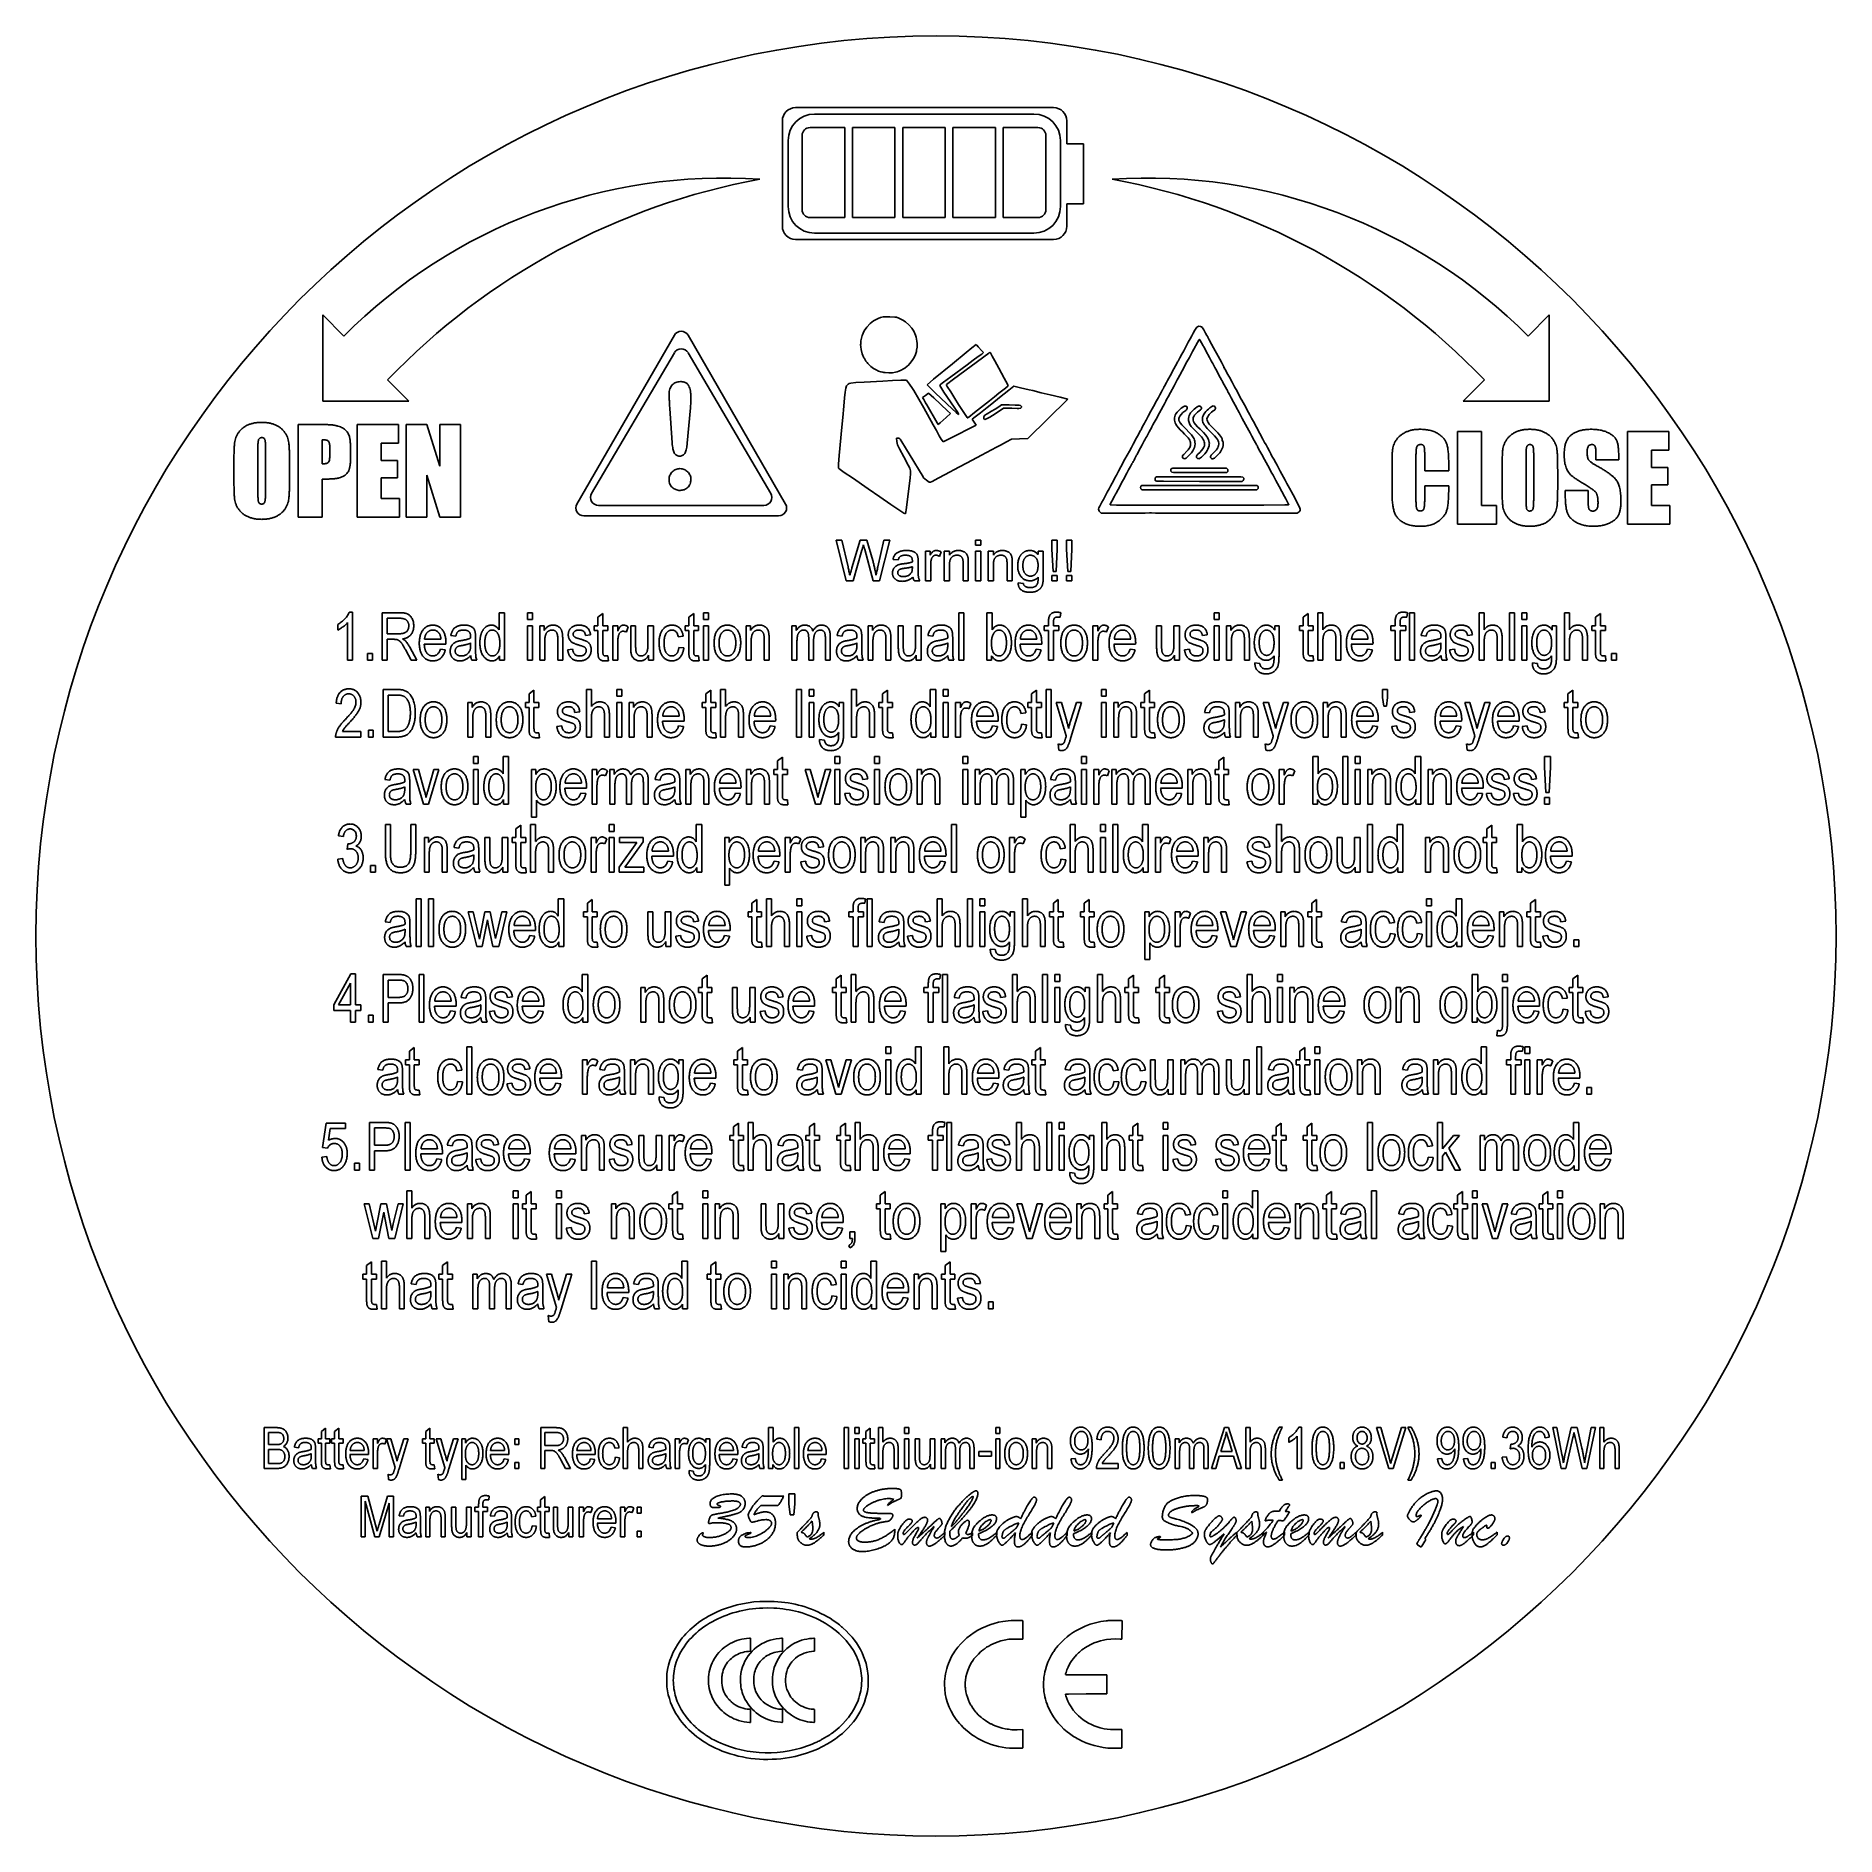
# Model space of a CAD drawing. Header units: millimetres. Extents: x -34 to 34, y -34 to 34.
import ezdxf

# ---------------------------------------------------------------- set-up
doc = ezdxf.new("R2010")
doc.units = ezdxf.units.MM

msp = doc.modelspace()

# ---------------------------------------------------------------- linework, layer by layer
at = {"color": 7, "linetype": 'Continuous', "lineweight": 25}
for p, q in [((4.444, 31.293), (-5.304, 31.293)), ((-5.804, 30.793), (-5.804, 26.814)), ((3.702, 31.052), (-4.586, 31.052)), ((4.944, 29.932), (4.944, 30.793)), ((-5.586, 30.052), (-5.586, 27.554)), ((-5.059, 30.241), (-5.059, 27.439)), ((-3.449, 30.541), (-4.759, 30.541)), ((-3.449, 27.139), (-3.449, 30.541)), ((-3.159, 30.541), (-3.159, 27.139)), ((-1.549, 30.541), (-3.159, 30.541)), ((-1.549, 27.139), (-1.549, 30.541)), ((-1.259, 30.541), (-1.259, 27.139)), ((0.351, 30.541), (-1.259, 30.541)), ((0.351, 27.139), (0.351, 30.541)), ((0.641, 30.541), (0.641, 27.139)), ((2.251, 30.541), (0.641, 30.541)), ((2.251, 27.139), (2.251, 30.541)), ((2.541, 30.541), (2.541, 27.139)), ((3.851, 30.541), (2.541, 30.541)), ((4.151, 27.439), (4.151, 30.241)), ((4.702, 27.554), (4.702, 30.052)), ((5.571, 29.932), (4.944, 29.932)), ((5.571, 27.654), (5.571, 29.932)), ((4.944, 27.654), (5.571, 27.654)), ((4.944, 26.814), (4.944, 27.654)), ((-4.759, 27.139), (-3.449, 27.139)), ((-4.586, 26.554), (3.702, 26.554)), ((-3.159, 27.139), (-1.549, 27.139)), ((-1.259, 27.139), (0.351, 27.139)), ((0.641, 27.139), (2.251, 27.139)), ((2.541, 27.139), (3.851, 27.139)), ((-5.304, 26.314), (4.444, 26.314)), ((-23.169, 20.211), (-23.169, 23.461)), ((-22.371, 22.663), (-23.169, 23.461)), ((-2.49, 23.133), (-2.613, 23.004)), ((-2.355, 23.235), (-2.49, 23.133)), ((-2.355, 23.235), (-2.283, 23.277)), ((-2.283, 23.277), (-2.19, 23.322)), ((-2.19, 23.322), (-2.094, 23.361)), ((-2.094, 23.361), (-2.002, 23.388)), ((-2.002, 23.388), (-1.738, 23.392)), ((-1.738, 23.392), (-1.556, 23.382)), ((-1.508, 23.375), (-1.556, 23.382)), ((-1.508, 23.375), (-1.497, 23.373)), ((-1.402, 23.339), (-1.497, 23.373)), ((-1.253, 23.271), (-1.402, 23.339)), ((-1.253, 23.271), (-1.151, 23.201)), ((-1.151, 23.201), (-1.028, 23.087)), ((22.371, 22.663), (23.169, 23.461)), ((23.169, 20.211), (23.169, 23.461)), ((-9.884, 22.693), (-13.565, 16.319)), ((-9.365, 22.693), (-5.684, 16.319)), ((-2.836, 22.48), (-2.842, 22.433)), ((-2.836, 22.48), (-2.829, 22.53)), ((-2.818, 22.584), (-2.829, 22.53)), ((-2.818, 22.584), (-2.806, 22.629)), ((-2.788, 22.687), (-2.806, 22.629)), ((-2.788, 22.687), (-2.777, 22.717)), ((-2.752, 22.779), (-2.777, 22.717)), ((-2.712, 22.857), (-2.752, 22.779)), ((-2.613, 23.004), (-2.712, 22.857)), ((-1.028, 23.087), (-0.913, 22.958)), ((-0.913, 22.958), (-0.834, 22.843)), ((-0.834, 22.843), (-0.772, 22.698)), ((-0.752, 22.627), (-0.772, 22.698)), ((-0.752, 22.627), (-0.732, 22.547)), ((-0.72, 22.472), (-0.732, 22.547)), ((-0.72, 22.472), (-0.712, 22.388)), ((9.531, 22.434), (9.597, 22.555)), ((9.597, 22.555), (9.659, 22.672)), ((9.659, 22.672), (9.718, 22.779)), ((9.718, 22.779), (9.773, 22.881)), ((9.773, 22.881), (9.799, 22.93)), ((9.799, 22.93), (9.825, 22.968)), ((9.825, 22.968), (9.851, 22.998)), ((9.851, 22.998), (9.876, 23.018)), ((9.877, 23.019), (9.876, 23.018)), ((9.877, 23.019), (9.891, 23.025)), ((9.879, 22.421), (9.93, 22.513)), ((9.906, 23.03), (9.891, 23.025)), ((9.931, 23.033), (9.906, 23.03)), ((9.93, 22.513), (9.931, 22.515)), ((9.98, 23.03), (9.931, 23.033)), ((9.935, 22.522), (9.931, 22.515)), ((9.938, 22.524), (9.935, 22.522)), ((9.938, 22.524), (9.942, 22.529)), ((9.942, 22.529), (9.951, 22.533)), ((9.951, 22.533), (9.966, 22.522)), ((9.966, 22.522), (10.089, 22.293)), ((9.98, 23.03), (9.987, 23.029)), ((10.029, 23.014), (9.987, 23.029)), ((10.029, 23.014), (10.03, 23.013)), ((10.04, 23.006), (10.03, 23.013)), ((10.04, 23.006), (10.062, 22.987)), ((10.062, 22.987), (10.073, 22.972)), ((10.121, 22.895), (10.073, 22.972)), ((10.121, 22.895), (10.183, 22.779)), ((10.183, 22.779), (10.237, 22.681)), ((10.237, 22.681), (10.266, 22.633)), ((10.266, 22.633), (10.273, 22.623)), ((10.273, 22.623), (10.32, 22.528)), ((10.32, 22.528), (10.41, 22.363)), ((-9.883, 22.037), (-13.009, 16.721)), ((-9.366, 22.037), (-6.24, 16.721)), ((-2.846, 22.337), (-2.845, 22.365)), ((-2.846, 22.337), (-2.843, 22.267)), ((-2.842, 22.433), (-2.845, 22.365)), ((-2.841, 22.239), (-2.843, 22.267)), ((-2.841, 22.239), (-2.831, 22.167)), ((-2.83, 22.157), (-2.831, 22.167)), ((-2.83, 22.157), (-2.788, 21.993)), ((-2.787, 21.991), (-2.788, 21.993)), ((-2.787, 21.991), (-2.722, 21.842)), ((-2.704, 21.811), (-2.722, 21.842)), ((-2.704, 21.811), (-2.646, 21.721)), ((-0.933, 21.688), (-0.873, 21.774)), ((-0.849, 21.815), (-0.873, 21.774)), ((-0.849, 21.815), (-0.793, 21.928)), ((-0.779, 21.965), (-0.793, 21.928)), ((-0.779, 21.965), (-0.742, 22.085)), ((-0.731, 22.134), (-0.742, 22.085)), ((-0.731, 22.134), (-0.716, 22.243)), ((-0.711, 22.318), (-0.716, 22.243)), ((-0.711, 22.318), (-0.712, 22.388)), ((0.619, 21.617), (1.137, 22.043)), ((0.661, 21.035), (1.993, 22.024)), ((1.137, 22.043), (1.353, 22.218)), ((1.517, 22.341), (1.353, 22.218)), ((1.596, 21.886), (1.408, 21.75)), ((1.517, 22.341), (1.547, 22.316)), ((1.547, 22.316), (1.598, 22.257)), ((1.728, 21.986), (1.596, 21.886)), ((1.598, 22.257), (1.727, 22.105)), ((1.727, 22.105), (1.79, 22.038)), ((1.79, 22.038), (1.728, 21.986)), ((1.993, 22.024), (2.034, 22.05)), ((2.034, 22.05), (2.047, 22.045)), ((2.047, 22.045), (2.061, 22.028)), ((2.061, 22.028), (2.128, 21.908)), ((2.128, 21.908), (2.219, 21.732)), ((9.157, 21.742), (9.212, 21.843)), ((9.212, 21.843), (9.288, 21.982)), ((9.288, 21.982), (9.357, 22.107)), ((9.357, 22.107), (9.409, 22.206)), ((9.409, 22.206), (9.461, 22.304)), ((9.461, 22.304), (9.531, 22.434)), ((9.482, 21.686), (9.576, 21.859)), ((9.576, 21.859), (9.692, 22.077)), ((9.692, 22.077), (9.743, 22.171)), ((9.743, 22.171), (9.879, 22.421)), ((10.089, 22.293), (10.098, 22.279)), ((10.098, 22.279), (10.105, 22.273)), ((10.105, 22.273), (10.11, 22.271)), ((10.11, 22.271), (10.112, 22.265)), ((10.112, 22.265), (10.193, 22.106)), ((10.193, 22.106), (10.329, 21.852)), ((10.329, 21.852), (10.398, 21.726)), ((10.41, 22.363), (10.484, 22.224)), ((10.484, 22.224), (10.547, 22.108)), ((10.547, 22.108), (10.593, 22.022)), ((10.593, 22.022), (10.656, 21.906)), ((10.656, 21.906), (10.719, 21.789)), ((10.719, 21.789), (10.781, 21.673)), ((-2.604, 21.665), (-2.646, 21.721)), ((-2.604, 21.665), (-2.571, 21.627)), ((-2.51, 21.563), (-2.571, 21.627)), ((-2.457, 21.516), (-2.51, 21.563)), ((-2.457, 21.516), (-2.411, 21.48)), ((-2.358, 21.441), (-2.411, 21.48)), ((-2.358, 21.441), (-2.238, 21.374)), ((-2.194, 21.354), (-2.238, 21.374)), ((-2.194, 21.354), (-2.17, 21.344)), ((-2.088, 21.317), (-2.17, 21.344)), ((-2.005, 21.298), (-2.088, 21.317)), ((-2.005, 21.298), (-1.972, 21.292)), ((-1.916, 21.285), (-1.972, 21.292)), ((-1.916, 21.285), (-1.786, 21.278)), ((-1.786, 21.278), (-1.643, 21.281)), ((-1.531, 21.298), (-1.643, 21.281)), ((-1.464, 21.317), (-1.531, 21.298)), ((-1.464, 21.317), (-1.402, 21.338)), ((-1.314, 21.375), (-1.402, 21.338)), ((-1.224, 21.424), (-1.314, 21.375)), ((-1.177, 21.454), (-1.224, 21.424)), ((-1.177, 21.454), (-1.083, 21.526)), ((-1.078, 21.53), (-1.083, 21.526)), ((-1.057, 21.551), (-1.078, 21.53)), ((-1.057, 21.551), (-0.986, 21.624)), ((-0.933, 21.688), (-0.986, 21.624)), ((-0.096, 21.031), (0.619, 21.617)), ((0.555, 21.127), (0.278, 20.922)), ((1.179, 21.582), (0.555, 21.127)), ((1.408, 21.75), (1.179, 21.582)), ((2.219, 21.732), (2.371, 21.45)), ((2.371, 21.45), (2.57, 21.079)), ((8.75, 20.987), (8.891, 21.251)), ((8.891, 21.251), (8.938, 21.337)), ((8.938, 21.337), (8.985, 21.422)), ((8.985, 21.422), (9.05, 21.543)), ((9.05, 21.543), (9.106, 21.649)), ((9.106, 21.649), (9.126, 21.697)), ((9.126, 21.697), (9.128, 21.705)), ((9.128, 21.705), (9.133, 21.709)), ((9.133, 21.709), (9.143, 21.718)), ((9.143, 21.718), (9.157, 21.742)), ((9.152, 21.077), (9.215, 21.193)), ((9.215, 21.193), (9.302, 21.355)), ((9.302, 21.355), (9.375, 21.493)), ((9.375, 21.493), (9.405, 21.547)), ((9.405, 21.547), (9.482, 21.686)), ((10.398, 21.726), (10.43, 21.668)), ((10.43, 21.668), (10.452, 21.628)), ((10.452, 21.628), (10.482, 21.574)), ((10.482, 21.574), (10.531, 21.48)), ((10.531, 21.48), (10.604, 21.346)), ((10.604, 21.346), (10.676, 21.216)), ((10.676, 21.216), (10.739, 21.097)), ((10.739, 21.097), (10.782, 21.016)), ((10.781, 21.673), (10.856, 21.531)), ((10.856, 21.531), (10.869, 21.501)), ((10.869, 21.501), (10.87, 21.486)), ((10.87, 21.486), (10.869, 21.471)), ((10.869, 21.471), (10.874, 21.458)), ((10.878, 21.467), (10.874, 21.484)), ((10.874, 21.484), (10.886, 21.471)), ((10.874, 21.458), (10.88, 21.452)), ((10.88, 21.452), (10.878, 21.467)), ((10.886, 21.471), (10.894, 21.452)), ((10.895, 21.431), (10.893, 21.417)), ((10.893, 21.417), (10.898, 21.42)), ((10.894, 21.452), (10.895, 21.431)), ((10.898, 21.42), (10.902, 21.425)), ((10.902, 21.425), (10.907, 21.427)), ((10.907, 21.427), (10.923, 21.407)), ((10.923, 21.407), (11.03, 21.211)), ((11.03, 21.211), (11.121, 21.045)), ((-19.919, 20.211), (-20.717, 21.009)), ((-3.457, 20.326), (-3.432, 20.547)), ((-3.432, 20.547), (-3.406, 20.693)), ((-3.406, 20.693), (-3.377, 20.778)), ((-3.377, 20.778), (-3.354, 20.815)), ((-3.354, 20.815), (-3.324, 20.844)), ((-3.324, 20.844), (-3.282, 20.866)), ((-3.282, 20.866), (-3.223, 20.884)), ((-3.223, 20.884), (-3.034, 20.909)), ((-3.034, 20.909), (-2.716, 20.927)), ((-2.716, 20.927), (-2.011, 20.965)), ((-2.011, 20.965), (-1.638, 20.988)), ((-1.638, 20.988), (-1.331, 20.997)), ((-1.331, 20.997), (-1.118, 21)), ((-1.118, 21), (-1, 20.85)), ((-1, 20.85), (-0.882, 20.688)), ((-0.882, 20.688), (-0.84, 20.613)), ((-0.84, 20.613), (-0.465, 19.953)), ((-0.513, 20.343), (-0.402, 20.424)), ((-0.402, 20.424), (-0.283, 20.505)), ((-0.332, 20.826), (-0.096, 21.031)), ((-0.245, 20.733), (-0.332, 20.826)), ((-0.086, 20.333), (-0.283, 20.505)), ((-0.019, 20.512), (-0.245, 20.733)), ((0.616, 19.914), (-0.019, 20.512)), ((0.181, 20.846), (0.141, 20.802)), ((0.141, 20.802), (0.302, 20.545)), ((0.278, 20.922), (0.181, 20.846)), ((0.302, 20.545), (0.819, 19.774)), ((0.398, 20.839), (0.661, 21.035)), ((0.399, 20.81), (0.398, 20.839)), ((0.427, 20.758), (0.399, 20.81)), ((0.557, 20.554), (0.427, 20.758)), ((0.714, 20.306), (0.557, 20.554)), ((2.378, 20.506), (2.205, 20.37)), ((2.627, 20.702), (2.378, 20.506)), ((2.405, 20.347), (2.746, 20.617)), ((2.57, 21.079), (2.698, 20.843)), ((2.73, 20.783), (2.627, 20.702)), ((2.698, 20.843), (2.73, 20.783)), ((2.746, 20.617), (2.944, 20.772)), ((2.944, 20.772), (3.196, 20.711)), ((3.196, 20.711), (3.519, 20.639)), ((3.519, 20.639), (3.66, 20.604)), ((3.66, 20.604), (3.977, 20.524)), ((3.977, 20.524), (4.312, 20.444)), ((4.312, 20.444), (4.689, 20.353)), ((8.4, 20.338), (8.455, 20.441)), ((8.455, 20.441), (8.515, 20.553)), ((8.515, 20.553), (8.575, 20.664)), ((8.575, 20.664), (8.591, 20.686)), ((8.591, 20.686), (8.596, 20.693)), ((8.596, 20.693), (8.598, 20.705)), ((8.598, 20.705), (8.601, 20.72)), ((8.601, 20.72), (8.609, 20.733)), ((8.609, 20.733), (8.652, 20.808)), ((8.652, 20.808), (8.688, 20.875)), ((8.688, 20.875), (8.707, 20.907)), ((8.707, 20.907), (8.75, 20.987)), ((8.771, 20.372), (8.86, 20.535)), ((8.86, 20.535), (8.998, 20.79)), ((8.998, 20.79), (9.064, 20.916)), ((9.064, 20.916), (9.1, 20.983)), ((9.1, 20.983), (9.115, 21.01)), ((9.115, 21.01), (9.152, 21.077)), ((10.782, 21.016), (10.804, 20.983)), ((10.804, 20.983), (10.809, 20.979)), ((10.809, 20.979), (10.811, 20.97)), ((10.811, 20.97), (10.819, 20.947)), ((10.819, 20.947), (10.837, 20.912)), ((10.837, 20.912), (10.983, 20.643)), ((10.983, 20.643), (11.008, 20.603)), ((11.008, 20.603), (11.014, 20.592)), ((11.014, 20.592), (11.017, 20.578)), ((11.017, 20.578), (11.019, 20.567)), ((11.019, 20.567), (11.024, 20.56)), ((11.024, 20.56), (11.048, 20.521)), ((11.048, 20.521), (11.086, 20.452)), ((11.086, 20.452), (11.154, 20.327)), ((11.121, 21.045), (11.178, 20.931)), ((11.178, 20.931), (11.185, 20.919)), ((11.185, 20.919), (11.213, 20.875)), ((11.213, 20.875), (11.281, 20.745)), ((11.281, 20.745), (11.313, 20.687)), ((11.313, 20.687), (11.336, 20.647)), ((11.336, 20.647), (11.453, 20.427)), ((11.453, 20.427), (11.509, 20.324)), ((19.919, 20.211), (20.717, 21.009)), ((-23.169, 20.211), (-19.919, 20.211)), ((-9.97, 18.628), (-10.057, 19.923)), ((-9.279, 19.956), (-9.397, 18.622)), ((-3.521, 19.589), (-3.483, 20.012)), ((-3.483, 20.012), (-3.457, 20.326)), ((-0.465, 20.262), (-0.513, 20.343)), ((-0.398, 20.145), (-0.465, 20.262)), ((-0.465, 19.953), (-0.106, 19.309)), ((-0.351, 20.065), (-0.398, 20.145)), ((0.042, 19.391), (-0.351, 20.065)), ((-0.086, 20.333), (0.438, 19.844)), ((0.549, 19.738), (0.385, 19.588)), ((0.438, 19.844), (0.549, 19.738)), ((0.761, 19.774), (0.616, 19.914)), ((0.855, 20.084), (0.714, 20.306)), ((0.835, 19.712), (0.761, 19.774)), ((0.819, 19.774), (0.863, 19.703)), ((1.173, 19.583), (0.855, 20.084)), ((1.459, 19.774), (1.239, 19.605)), ((1.43, 19.576), (1.675, 19.77)), ((1.794, 20.043), (1.459, 19.774)), ((1.675, 19.77), (1.927, 19.968)), ((2.019, 20.223), (1.794, 20.043)), ((1.843, 19.671), (1.932, 19.729)), ((1.927, 19.968), (2.105, 20.109)), ((1.932, 19.729), (2.099, 19.828)), ((2.205, 20.37), (2.019, 20.223)), ((2.231, 19.732), (2.037, 19.606)), ((2.099, 19.828), (2.231, 19.907)), ((2.105, 20.109), (2.405, 20.347)), ((2.231, 19.907), (2.372, 19.993)), ((2.549, 19.945), (2.231, 19.732)), ((2.372, 19.993), (2.478, 20.062)), ((2.478, 20.062), (2.769, 20.062)), ((2.869, 19.935), (2.549, 19.945)), ((2.987, 20.06), (2.769, 20.062)), ((2.869, 19.935), (3.069, 19.931)), ((3.083, 20.054), (2.987, 20.06)), ((3.069, 19.931), (3.087, 19.932)), ((3.083, 20.054), (3.139, 20.051)), ((3.132, 19.931), (3.087, 19.932)), ((3.186, 19.938), (3.132, 19.931)), ((3.139, 20.051), (3.191, 20.036)), ((3.201, 19.945), (3.186, 19.938)), ((3.191, 20.036), (3.192, 20.036)), ((3.199, 20.034), (3.192, 20.036)), ((3.217, 20.022), (3.199, 20.034)), ((3.201, 19.945), (3.208, 19.948)), ((3.208, 19.948), (3.223, 19.962)), ((3.221, 20.014), (3.217, 20.022)), ((3.221, 20.014), (3.221, 20.013)), ((3.221, 20.014), (3.221, 20.014)), ((3.224, 20.007), (3.221, 20.013)), ((3.223, 19.962), (3.227, 19.981)), ((3.226, 19.991), (3.224, 20.007)), ((3.226, 19.991), (3.228, 19.985)), ((3.228, 19.985), (3.227, 19.984)), ((3.227, 19.981), (3.227, 19.984)), ((4.977, 20.286), (3.466, 18.799)), ((4.689, 20.353), (4.977, 20.286)), ((8.056, 19.701), (8.071, 19.733)), ((8.071, 19.733), (8.217, 20.002)), ((8.217, 20.002), (8.334, 20.221)), ((8.315, 19.527), (8.443, 19.764)), ((8.334, 20.221), (8.365, 20.275)), ((8.365, 20.275), (8.4, 20.338)), ((8.443, 19.764), (8.506, 19.88)), ((8.506, 19.88), (8.576, 20.011)), ((8.576, 20.011), (8.626, 20.105)), ((8.626, 20.105), (8.68, 20.201)), ((8.68, 20.201), (8.714, 20.263)), ((8.714, 20.263), (8.771, 20.372)), ((9.039, 19.678), (9.065, 19.726)), ((9.065, 19.726), (9.115, 19.794)), ((9.115, 19.794), (9.184, 19.868)), ((9.184, 19.868), (9.268, 19.94)), ((9.33, 19.772), (9.263, 19.706)), ((9.268, 19.94), (9.359, 20.008)), ((9.403, 19.828), (9.33, 19.772)), ((9.359, 20.008), (9.378, 20.017)), ((9.396, 20.021), (9.378, 20.017)), ((9.436, 20.018), (9.396, 20.021)), ((9.403, 19.828), (9.441, 19.857)), ((9.436, 20.018), (9.436, 20.018)), ((9.436, 20.018), (9.458, 20.009)), ((9.458, 19.873), (9.441, 19.857)), ((9.458, 20.009), (9.472, 19.998)), ((9.458, 19.873), (9.481, 19.9)), ((9.472, 19.998), (9.483, 19.984)), ((9.481, 19.9), (9.489, 19.918)), ((9.483, 19.984), (9.489, 19.972)), ((9.493, 19.936), (9.489, 19.972)), ((9.489, 19.918), (9.493, 19.936)), ((9.585, 19.709), (9.614, 19.758)), ((9.614, 19.758), (9.648, 19.796)), ((9.648, 19.796), (9.701, 19.85)), ((9.701, 19.85), (9.759, 19.905)), ((9.759, 19.905), (9.807, 19.946)), ((9.823, 19.733), (9.771, 19.676)), ((9.807, 19.946), (9.861, 19.988)), ((9.884, 19.79), (9.823, 19.733)), ((9.861, 19.988), (9.892, 20.008)), ((9.943, 19.838), (9.884, 19.79)), ((9.927, 20.021), (9.892, 20.008)), ((9.927, 20.021), (9.935, 20.023)), ((9.937, 20.023), (9.935, 20.023)), ((9.937, 20.023), (9.957, 20.022)), ((9.99, 19.876), (9.943, 19.838)), ((9.957, 20.022), (9.973, 20.018)), ((9.981, 20.014), (9.973, 20.018)), ((9.987, 20.01), (9.981, 20.014)), ((9.987, 20.01), (9.996, 20.002)), ((10.018, 19.908), (9.99, 19.876)), ((10.002, 19.996), (9.996, 20.002)), ((10.002, 19.996), (10.017, 19.972)), ((10.017, 19.972), (10.028, 19.938)), ((10.026, 19.925), (10.018, 19.908)), ((10.028, 19.938), (10.026, 19.925)), ((10.109, 19.69), (10.151, 19.763)), ((10.151, 19.763), (10.19, 19.81)), ((10.19, 19.81), (10.238, 19.859)), ((10.238, 19.859), (10.289, 19.906)), ((10.289, 19.906), (10.34, 19.947)), ((10.413, 19.789), (10.324, 19.706)), ((10.34, 19.947), (10.381, 19.979)), ((10.381, 19.979), (10.417, 20.004)), ((10.454, 19.822), (10.413, 19.789)), ((10.417, 20.004), (10.447, 20.019)), ((10.447, 20.019), (10.476, 20.023)), ((10.476, 19.836), (10.454, 19.822)), ((10.476, 20.023), (10.504, 20.018)), ((10.519, 19.866), (10.476, 19.836)), ((10.504, 20.018), (10.529, 20.002)), ((10.538, 19.883), (10.519, 19.866)), ((10.529, 20.002), (10.542, 19.99)), ((10.548, 19.897), (10.538, 19.883)), ((10.542, 19.99), (10.549, 19.977)), ((10.553, 19.914), (10.548, 19.897)), ((10.549, 19.977), (10.554, 19.938)), ((10.554, 19.938), (10.553, 19.914)), ((11.154, 20.327), (11.242, 20.163)), ((11.242, 20.163), (11.299, 20.055)), ((11.299, 20.055), (11.322, 20.015)), ((11.322, 20.015), (11.342, 19.981)), ((11.342, 19.981), (11.452, 19.778)), ((11.452, 19.778), (11.572, 19.554)), ((11.509, 20.324), (11.557, 20.239)), ((11.557, 20.239), (11.699, 19.975)), ((11.699, 19.975), (11.757, 19.867)), ((11.757, 19.867), (11.806, 19.778)), ((11.806, 19.778), (11.852, 19.692)), ((23.169, 20.211), (19.919, 20.211)), ((-24.094, 19.322), (-23.17, 19.322)), ((-24.094, 15.822), (-24.094, 19.322)), ((-21.87, 19.322), (-20.305, 19.322)), ((-21.87, 15.822), (-21.87, 19.322)), ((-20.305, 19.322), (-20.305, 18.622)), ((-20.017, 15.822), (-20.017, 19.322)), ((-20.017, 19.322), (-19.235, 19.322)), ((-19.235, 19.322), (-18.741, 17.746)), ((-18.741, 17.746), (-18.741, 19.322)), ((-18.741, 19.322), (-17.958, 19.322)), ((-17.958, 19.322), (-17.958, 15.822)), ((-3.654, 18.149), (-3.559, 19.228)), ((-3.559, 19.228), (-3.521, 19.589)), ((-0.106, 19.309), (0.014, 19.095)), ((0.014, 19.095), (0.123, 18.901)), ((0.088, 19.325), (0.042, 19.391)), ((0.158, 19.382), (0.088, 19.325)), ((0.385, 19.588), (0.158, 19.382)), ((0.526, 18.793), (1.512, 19.296)), ((0.857, 19.7), (0.835, 19.712)), ((0.863, 19.703), (0.857, 19.7)), ((1.18, 19.578), (1.173, 19.583)), ((1.193, 19.579), (1.18, 19.578)), ((1.239, 19.605), (1.193, 19.579)), ((1.37, 19.525), (1.43, 19.576)), ((1.444, 19.414), (1.37, 19.525)), ((1.512, 19.296), (1.444, 19.414)), ((1.807, 19.572), (1.812, 19.609)), ((1.811, 19.543), (1.807, 19.572)), ((1.823, 19.526), (1.811, 19.543)), ((1.812, 19.609), (1.825, 19.644)), ((1.842, 19.518), (1.823, 19.526)), ((1.825, 19.644), (1.843, 19.671)), ((1.871, 19.522), (1.842, 19.518)), ((1.912, 19.537), (1.871, 19.522)), ((2.037, 19.606), (1.912, 19.537)), ((7.612, 18.881), (7.727, 19.097)), ((7.727, 19.097), (7.746, 19.128)), ((7.746, 19.128), (7.781, 19.193)), ((7.781, 19.193), (7.809, 19.259)), ((7.809, 19.259), (7.812, 19.268)), ((7.812, 19.268), (7.817, 19.273)), ((7.817, 19.273), (7.839, 19.306)), ((7.839, 19.306), (7.879, 19.376)), ((7.879, 19.376), (7.917, 19.448)), ((7.917, 19.448), (7.934, 19.487)), ((7.934, 19.487), (7.936, 19.493)), ((7.936, 19.493), (7.941, 19.495)), ((7.941, 19.495), (7.952, 19.508)), ((7.952, 19.508), (7.968, 19.538)), ((7.961, 18.872), (8.055, 19.047)), ((7.968, 19.538), (8.02, 19.634)), ((8.02, 19.634), (8.056, 19.701)), ((8.055, 19.047), (8.15, 19.226)), ((8.15, 19.226), (8.156, 19.237)), ((8.156, 19.237), (8.197, 19.307)), ((8.197, 19.307), (8.247, 19.401)), ((8.247, 19.401), (8.315, 19.527)), ((9.005, 19.532), (9.009, 19.581)), ((9.007, 19.484), (9.005, 19.532)), ((9.017, 19.434), (9.007, 19.484)), ((9.009, 19.581), (9.021, 19.629)), ((9.034, 19.384), (9.017, 19.434)), ((9.021, 19.629), (9.039, 19.678)), ((9.059, 19.332), (9.034, 19.384)), ((9.097, 19.274), (9.059, 19.332)), ((9.156, 19.201), (9.097, 19.274)), ((9.23, 19.122), (9.156, 19.201)), ((9.176, 19.539), (9.175, 19.535)), ((9.175, 19.535), (9.176, 19.527)), ((9.175, 19.503), (9.176, 19.527)), ((9.177, 19.493), (9.175, 19.503)), ((9.176, 19.545), (9.185, 19.589)), ((9.176, 19.539), (9.176, 19.545)), ((9.177, 19.493), (9.177, 19.488)), ((9.177, 19.488), (9.18, 19.48)), ((9.184, 19.463), (9.18, 19.48)), ((9.19, 19.449), (9.184, 19.463)), ((9.195, 19.613), (9.185, 19.589)), ((9.19, 19.449), (9.193, 19.441)), ((9.193, 19.441), (9.199, 19.429)), ((9.212, 19.642), (9.195, 19.613)), ((9.204, 19.419), (9.199, 19.429)), ((9.209, 19.412), (9.204, 19.419)), ((9.209, 19.412), (9.222, 19.388)), ((9.263, 19.706), (9.212, 19.642)), ((9.222, 19.388), (9.238, 19.371)), ((9.311, 19.043), (9.23, 19.122)), ((9.238, 19.37), (9.238, 19.371)), ((9.287, 19.312), (9.238, 19.37)), ((9.298, 19.301), (9.287, 19.312)), ((9.298, 19.301), (9.299, 19.299)), ((9.299, 19.299), (9.44, 19.155)), ((9.394, 18.964), (9.311, 19.043)), ((9.44, 19.155), (9.568, 19.025)), ((9.54, 19.556), (9.547, 19.607)), ((9.543, 19.478), (9.54, 19.556)), ((9.549, 19.44), (9.543, 19.478)), ((9.547, 19.607), (9.562, 19.659)), ((9.56, 19.403), (9.549, 19.44)), ((9.593, 19.329), (9.56, 19.403)), ((9.562, 19.659), (9.585, 19.709)), ((9.643, 19.253), (9.593, 19.329)), ((9.674, 19.213), (9.643, 19.253)), ((9.715, 19.168), (9.674, 19.213)), ((9.716, 19.582), (9.709, 19.535)), ((9.709, 19.535), (9.712, 19.487)), ((9.712, 19.487), (9.725, 19.44)), ((9.905, 18.98), (9.715, 19.168)), ((9.735, 19.625), (9.716, 19.582)), ((9.725, 19.44), (9.756, 19.387)), ((9.771, 19.676), (9.735, 19.625)), ((9.756, 19.387), (9.809, 19.32)), ((9.809, 19.32), (9.884, 19.239)), ((9.884, 19.239), (9.98, 19.146)), ((9.98, 19.146), (10.102, 19.025)), ((10.067, 19.579), (10.073, 19.606)), ((10.068, 19.527), (10.067, 19.579)), ((10.074, 19.467), (10.068, 19.527)), ((10.073, 19.606), (10.081, 19.624)), ((10.085, 19.416), (10.074, 19.467)), ((10.081, 19.624), (10.09, 19.65)), ((10.098, 19.38), (10.085, 19.416)), ((10.09, 19.65), (10.109, 19.69)), ((10.115, 19.344), (10.098, 19.38)), ((10.137, 19.308), (10.115, 19.344)), ((10.165, 19.268), (10.137, 19.308)), ((10.248, 19.172), (10.165, 19.268)), ((10.246, 19.575), (10.237, 19.532)), ((10.237, 19.532), (10.24, 19.489)), ((10.24, 19.489), (10.255, 19.444)), ((10.264, 19.619), (10.246, 19.575)), ((10.374, 19.043), (10.248, 19.172)), ((10.255, 19.444), (10.282, 19.395)), ((10.293, 19.665), (10.264, 19.619)), ((10.282, 19.395), (10.321, 19.342)), ((10.324, 19.706), (10.293, 19.665)), ((10.321, 19.342), (10.375, 19.282)), ((10.518, 18.895), (10.374, 19.043)), ((10.375, 19.282), (10.442, 19.214)), ((10.442, 19.214), (10.65, 19.005)), ((11.572, 19.554), (11.698, 19.321)), ((11.698, 19.321), (11.755, 19.215)), ((11.755, 19.215), (11.82, 19.094)), ((11.82, 19.094), (11.868, 19.007)), ((11.852, 19.692), (11.924, 19.558)), ((11.924, 19.558), (11.991, 19.433)), ((11.991, 19.433), (12.106, 19.222)), ((12.106, 19.222), (12.231, 18.989)), ((19.698, 15.56), (19.698, 19.06)), ((19.698, 19.06), (20.603, 19.06)), ((20.603, 19.06), (20.603, 16.26)), ((26.121, 19.06), (27.686, 19.06)), ((26.121, 15.56), (26.121, 19.06)), ((27.686, 19.06), (27.686, 18.36)), ((-25.617, 18.44), (-25.617, 16.773)), ((-25.329, 16.8), (-25.329, 18.44)), ((-23.188, 18.746), (-23.188, 17.842)), ((-22.899, 18.162), (-22.899, 18.454)), ((-20.305, 18.622), (-20.964, 18.622)), ((-20.964, 18.622), (-20.964, 17.964)), ((-1.433, 18.813), (-1.487, 18.813)), ((-1.487, 18.813), (-1.475, 18.685)), ((-1.475, 18.685), (-1.466, 18.615)), ((-1.466, 18.615), (-1.45, 18.554)), ((-1.45, 18.554), (-1.382, 18.408)), ((-1.396, 18.809), (-1.433, 18.813)), ((-1.357, 18.772), (-1.396, 18.809)), ((-1.382, 18.408), (-1.221, 18.107)), ((-1.286, 18.663), (-1.357, 18.772)), ((-1.152, 18.442), (-1.286, 18.663)), ((-0.842, 17.931), (-1.152, 18.442)), ((0.123, 18.901), (0.196, 18.773)), ((0.196, 18.773), (0.24, 18.701)), ((0.24, 18.701), (0.268, 18.672)), ((0.268, 18.672), (0.526, 18.793)), ((2.284, 18.472), (1.715, 18.166)), ((2.431, 18.548), (2.284, 18.472)), ((2.661, 18.67), (2.431, 18.548)), ((2.848, 18.774), (2.661, 18.67)), ((3.157, 18.786), (2.848, 18.774)), ((3.466, 18.799), (3.157, 18.786)), ((7.307, 18.317), (7.381, 18.456)), ((7.381, 18.456), (7.451, 18.586)), ((7.451, 18.586), (7.496, 18.666)), ((7.496, 18.666), (7.542, 18.752)), ((7.542, 18.752), (7.612, 18.881)), ((7.64, 18.279), (7.728, 18.442)), ((7.728, 18.442), (7.79, 18.554)), ((7.79, 18.554), (7.831, 18.635)), ((7.831, 18.635), (7.867, 18.707)), ((7.867, 18.707), (7.889, 18.75)), ((7.889, 18.75), (7.93, 18.819)), ((7.93, 18.819), (7.961, 18.872)), ((9.469, 18.887), (9.394, 18.964)), ((9.527, 18.82), (9.469, 18.887)), ((9.478, 18.312), (9.523, 18.363)), ((9.523, 18.363), (9.557, 18.409)), ((9.56, 18.773), (9.527, 18.82)), ((9.557, 18.409), (9.583, 18.453)), ((9.584, 18.734), (9.56, 18.773)), ((9.568, 19.025), (9.652, 18.932)), ((9.583, 18.453), (9.601, 18.494)), ((9.605, 18.686), (9.584, 18.734)), ((9.601, 18.494), (9.612, 18.536)), ((9.617, 18.638), (9.605, 18.686)), ((9.612, 18.536), (9.617, 18.579)), ((9.617, 18.579), (9.617, 18.638)), ((9.652, 18.932), (9.706, 18.857)), ((9.706, 18.857), (9.747, 18.78)), ((9.746, 18.399), (9.707, 18.326)), ((9.77, 18.46), (9.746, 18.399)), ((9.747, 18.78), (9.769, 18.734)), ((9.769, 18.734), (9.78, 18.699)), ((9.782, 18.523), (9.77, 18.46)), ((9.78, 18.699), (9.784, 18.66)), ((9.785, 18.599), (9.782, 18.523)), ((9.784, 18.66), (9.785, 18.599)), ((10.024, 18.856), (9.905, 18.98)), ((10.067, 18.805), (10.024, 18.856)), ((10.032, 18.335), (10.082, 18.401)), ((10.099, 18.759), (10.067, 18.805)), ((10.082, 18.401), (10.119, 18.464)), ((10.122, 18.715), (10.099, 18.759)), ((10.102, 19.025), (10.191, 18.924)), ((10.119, 18.464), (10.134, 18.496)), ((10.137, 18.674), (10.122, 18.715)), ((10.134, 18.496), (10.143, 18.523)), ((10.145, 18.631), (10.137, 18.674)), ((10.143, 18.523), (10.147, 18.551)), ((10.148, 18.587), (10.145, 18.631)), ((10.147, 18.551), (10.148, 18.587)), ((10.191, 18.924), (10.225, 18.879)), ((10.225, 18.879), (10.252, 18.836)), ((10.275, 18.395), (10.243, 18.335)), ((10.252, 18.836), (10.273, 18.795)), ((10.273, 18.795), (10.289, 18.755)), ((10.299, 18.455), (10.275, 18.395)), ((10.289, 18.755), (10.321, 18.648)), ((10.315, 18.517), (10.299, 18.455)), ((10.325, 18.581), (10.315, 18.517)), ((10.321, 18.648), (10.326, 18.614)), ((10.326, 18.614), (10.325, 18.581)), ((10.599, 18.805), (10.518, 18.895)), ((10.544, 18.316), (10.592, 18.368)), ((10.592, 18.368), (10.615, 18.397)), ((10.632, 18.757), (10.599, 18.805)), ((10.615, 18.397), (10.641, 18.446)), ((10.657, 18.71), (10.632, 18.757)), ((10.641, 18.446), (10.663, 18.489)), ((10.65, 19.005), (10.711, 18.937)), ((10.674, 18.664), (10.657, 18.71)), ((10.663, 18.489), (10.678, 18.532)), ((10.683, 18.62), (10.674, 18.664)), ((10.678, 18.532), (10.684, 18.576)), ((10.684, 18.576), (10.683, 18.62)), ((10.711, 18.937), (10.753, 18.881)), ((10.753, 18.881), (10.784, 18.829)), ((10.79, 18.365), (10.766, 18.318)), ((10.784, 18.829), (10.805, 18.782)), ((10.833, 18.465), (10.79, 18.365)), ((10.805, 18.782), (10.815, 18.741)), ((10.814, 18.709), (10.813, 18.694)), ((10.813, 18.694), (10.819, 18.689)), ((10.815, 18.741), (10.814, 18.709)), ((10.819, 18.689), (10.826, 18.693)), ((10.826, 18.693), (10.827, 18.705)), ((10.827, 18.705), (10.827, 18.714)), ((10.827, 18.714), (10.831, 18.707)), ((10.831, 18.707), (10.845, 18.654)), ((10.846, 18.524), (10.833, 18.465)), ((10.845, 18.654), (10.85, 18.59)), ((10.85, 18.59), (10.846, 18.524)), ((11.868, 19.007), (11.933, 18.886)), ((11.933, 18.886), (12.02, 18.725)), ((12.02, 18.725), (12.072, 18.626)), ((12.072, 18.626), (12.092, 18.59)), ((12.092, 18.59), (12.114, 18.552)), ((12.114, 18.552), (12.128, 18.528)), ((12.128, 18.528), (12.138, 18.519)), ((12.138, 18.519), (12.143, 18.517)), ((12.143, 18.517), (12.144, 18.512)), ((12.144, 18.512), (12.148, 18.495)), ((12.148, 18.495), (12.164, 18.459)), ((12.164, 18.459), (12.239, 18.319)), ((12.231, 18.989), (12.352, 18.765)), ((12.352, 18.765), (12.415, 18.648)), ((12.415, 18.648), (12.469, 18.55)), ((12.469, 18.55), (12.522, 18.451)), ((12.522, 18.451), (12.597, 18.312)), ((-26.523, 17.271), (-26.523, 17.874)), ((-24.423, 17.874), (-24.423, 17.271)), ((-22.117, 18.358), (-22.117, 18.058)), ((-20.964, 17.964), (-20.347, 17.964)), ((-20.347, 17.964), (-20.347, 17.305)), ((-3.682, 17.679), (-3.678, 17.828)), ((-3.678, 17.828), (-3.654, 18.149)), ((-1.221, 18.107), (-1.047, 17.785)), ((-1.047, 17.785), (-0.987, 17.669)), ((-0.622, 17.569), (-0.842, 17.931)), ((0.864, 17.714), (0.344, 17.437)), ((1.173, 17.879), (0.864, 17.714)), ((1.715, 18.166), (1.173, 17.879)), ((6.9, 17.564), (6.988, 17.726)), ((6.988, 17.726), (7.139, 18.008)), ((7.139, 18.008), (7.227, 18.169)), ((7.227, 18.169), (7.307, 18.317)), ((7.316, 17.676), (7.351, 17.742)), ((7.351, 17.742), (7.389, 17.807)), ((7.389, 17.807), (7.395, 17.815)), ((7.395, 17.815), (7.397, 17.829)), ((7.397, 17.829), (7.399, 17.841)), ((7.399, 17.841), (7.404, 17.847)), ((7.404, 17.847), (7.415, 17.86)), ((7.415, 17.86), (7.432, 17.891)), ((7.432, 17.891), (7.449, 17.923)), ((7.449, 17.923), (7.461, 17.936)), ((7.461, 17.936), (7.466, 17.94)), ((7.466, 17.94), (7.469, 17.948)), ((7.469, 17.948), (7.482, 17.981)), ((7.482, 17.981), (7.513, 18.042)), ((7.513, 18.042), (7.568, 18.137)), ((7.568, 18.137), (7.574, 18.148)), ((7.574, 18.148), (7.576, 18.162)), ((7.576, 18.162), (7.579, 18.173)), ((7.579, 18.173), (7.585, 18.178)), ((7.585, 18.178), (7.591, 18.181)), ((7.591, 18.181), (7.594, 18.187)), ((7.594, 18.187), (7.64, 18.279)), ((9.306, 18.101), (9.31, 18.13)), ((9.315, 18.07), (9.306, 18.101)), ((9.31, 18.13), (9.327, 18.159)), ((9.332, 18.048), (9.315, 18.07)), ((9.327, 18.159), (9.357, 18.192)), ((9.359, 18.034), (9.332, 18.048)), ((9.357, 18.192), (9.478, 18.312)), ((9.391, 18.029), (9.359, 18.034)), ((9.423, 18.035), (9.391, 18.029)), ((9.447, 18.05), (9.423, 18.035)), ((9.481, 18.079), (9.447, 18.05)), ((9.567, 18.161), (9.481, 18.079)), ((9.651, 18.253), (9.567, 18.161)), ((9.707, 18.326), (9.651, 18.253)), ((9.838, 18.099), (9.841, 18.123)), ((9.843, 18.078), (9.838, 18.099)), ((9.841, 18.123), (9.851, 18.148)), ((9.855, 18.059), (9.843, 18.078)), ((9.851, 18.148), (9.869, 18.173)), ((9.875, 18.044), (9.855, 18.059)), ((9.869, 18.173), (9.894, 18.199)), ((9.902, 18.033), (9.875, 18.044)), ((9.894, 18.199), (9.969, 18.267)), ((9.928, 18.03), (9.902, 18.033)), ((9.955, 18.038), (9.928, 18.03)), ((9.988, 18.058), (9.955, 18.038)), ((9.969, 18.267), (10.032, 18.335)), ((10.031, 18.094), (9.988, 18.058)), ((10.097, 18.155), (10.031, 18.094)), ((10.154, 18.215), (10.097, 18.155)), ((10.203, 18.275), (10.154, 18.215)), ((10.243, 18.335), (10.203, 18.275)), ((10.371, 18.123), (10.377, 18.145)), ((10.371, 18.097), (10.371, 18.123)), ((10.375, 18.081), (10.371, 18.097)), ((10.382, 18.066), (10.375, 18.081)), ((10.377, 18.145), (10.392, 18.166)), ((10.404, 18.042), (10.382, 18.066)), ((10.392, 18.166), (10.419, 18.193)), ((10.435, 18.03), (10.404, 18.042)), ((10.419, 18.193), (10.544, 18.316)), ((10.47, 18.03), (10.435, 18.03)), ((10.489, 18.039), (10.47, 18.03)), ((10.516, 18.057), (10.489, 18.039)), ((10.585, 18.114), (10.516, 18.057)), ((10.658, 18.185), (10.585, 18.114)), ((10.717, 18.254), (10.658, 18.185)), ((10.75, 18.295), (10.717, 18.254)), ((10.766, 18.318), (10.75, 18.295)), ((12.239, 18.319), (12.307, 18.192)), ((12.307, 18.192), (12.413, 17.999)), ((12.413, 17.999), (12.531, 17.779)), ((12.531, 17.779), (12.583, 17.681)), ((12.583, 17.681), (12.665, 17.528)), ((12.597, 18.312), (12.651, 18.209)), ((12.651, 18.209), (12.693, 18.133)), ((12.693, 18.133), (12.76, 18.012)), ((12.76, 18.012), (12.832, 17.878)), ((12.832, 17.878), (12.883, 17.784)), ((12.883, 17.784), (13.006, 17.555)), ((17.227, 16.8), (17.227, 17.828)), ((18.133, 18.131), (18.133, 16.473)), ((18.462, 17.578), (18.462, 18.176)), ((19.368, 17.903), (19.368, 17.578)), ((22.292, 18.178), (22.292, 16.511)), ((22.58, 16.537), (22.58, 18.178)), ((24.927, 17.989), (24.927, 18.266)), ((25.792, 17.989), (24.927, 17.989)), ((25.792, 18.13), (25.792, 17.989)), ((27.686, 18.36), (27.027, 18.36)), ((27.027, 18.36), (27.027, 17.701)), ((27.027, 17.701), (27.645, 17.701)), ((27.645, 17.701), (27.645, 17.042)), ((-22.939, 17.264), (-23.188, 17.264)), ((-23.188, 17.264), (-23.188, 15.822)), ((-20.347, 17.305), (-20.964, 17.305)), ((-20.964, 17.305), (-20.964, 16.522)), ((-18.741, 15.822), (-19.235, 17.414)), ((-19.235, 17.414), (-19.235, 15.822)), ((-3.615, 17.62), (-3.682, 17.679)), ((-3.467, 17.514), (-3.615, 17.62)), ((-3.159, 17.305), (-3.467, 17.514)), ((-2.567, 16.899), (-3.159, 17.305)), ((-0.98, 17.296), (-1.05, 16.71)), ((-0.987, 17.669), (-0.959, 17.579)), ((-0.959, 17.469), (-0.98, 17.296)), ((-0.959, 17.579), (-0.959, 17.469)), ((-0.52, 17.403), (-0.622, 17.569)), ((-0.455, 17.297), (-0.52, 17.403)), ((-0.424, 17.266), (-0.455, 17.297)), ((-0.363, 17.218), (-0.424, 17.266)), ((-0.253, 17.148), (-0.363, 17.218)), ((-0.213, 17.15), (-0.253, 17.148)), ((-0.146, 17.175), (-0.213, 17.15)), ((0.079, 17.296), (-0.146, 17.175)), ((0.344, 17.437), (0.079, 17.296)), ((6.593, 16.995), (6.656, 17.112)), ((6.656, 17.112), (6.731, 17.249)), ((6.731, 17.249), (6.761, 17.304)), ((6.761, 17.304), (6.813, 17.405)), ((6.813, 17.405), (6.9, 17.564)), ((6.94, 16.982), (6.987, 17.067)), ((6.987, 17.067), (7.049, 17.183)), ((7.049, 17.183), (7.115, 17.304)), ((7.115, 17.304), (7.177, 17.416)), ((7.177, 17.416), (7.213, 17.488)), ((7.213, 17.488), (7.236, 17.533)), ((7.236, 17.533), (7.276, 17.605)), ((7.276, 17.605), (7.316, 17.676)), ((7.744, 16.991), (7.757, 17.006)), ((7.757, 17.006), (7.774, 17.016)), ((7.774, 17.016), (8.421, 17.019)), ((8.276, 17.282), (8.283, 17.311)), ((8.277, 17.24), (8.276, 17.282)), ((8.28, 17.22), (8.277, 17.24)), ((8.284, 17.209), (8.28, 17.22)), ((8.283, 17.311), (8.302, 17.331)), ((8.296, 17.2), (8.284, 17.209)), ((8.317, 17.189), (8.296, 17.2)), ((8.302, 17.331), (8.333, 17.344)), ((8.335, 17.185), (8.317, 17.189)), ((8.333, 17.344), (8.803, 17.35)), ((8.378, 17.181), (8.335, 17.185)), ((8.596, 17.177), (8.378, 17.181)), ((8.421, 17.019), (9.961, 17.019)), ((9.959, 17.174), (8.596, 17.177)), ((8.803, 17.35), (9.964, 17.351)), ((8.869, 17.586), (8.87, 17.606)), ((8.872, 17.565), (8.869, 17.586)), ((8.87, 17.606), (8.877, 17.626)), ((8.88, 17.546), (8.872, 17.565)), ((8.877, 17.626), (8.888, 17.643)), ((8.893, 17.53), (8.88, 17.546)), ((8.888, 17.643), (8.905, 17.657)), ((8.911, 17.518), (8.893, 17.53)), ((8.905, 17.657), (8.916, 17.664)), ((8.968, 17.512), (8.911, 17.518)), ((8.916, 17.664), (8.938, 17.668)), ((8.938, 17.668), (9.059, 17.674)), ((9.137, 17.509), (8.968, 17.512)), ((9.059, 17.674), (9.953, 17.676)), ((9.962, 17.508), (9.137, 17.509)), ((9.953, 17.676), (10.972, 17.676)), ((11.571, 17.174), (9.959, 17.174)), ((9.961, 17.019), (12.135, 17.018)), ((10.99, 17.511), (9.962, 17.508)), ((9.964, 17.351), (11.263, 17.347)), ((10.972, 17.676), (11.001, 17.65)), ((11.009, 17.53), (10.99, 17.511)), ((11.001, 17.65), (11.015, 17.636)), ((11.025, 17.554), (11.009, 17.53)), ((11.015, 17.636), (11.024, 17.623)), ((11.024, 17.623), (11.028, 17.607)), ((11.029, 17.587), (11.025, 17.554)), ((11.028, 17.607), (11.029, 17.587)), ((11.263, 17.347), (11.513, 17.343)), ((11.513, 17.343), (11.589, 17.337)), ((11.595, 17.195), (11.571, 17.174)), ((11.589, 17.337), (11.605, 17.325)), ((11.61, 17.211), (11.595, 17.195)), ((11.605, 17.325), (11.617, 17.309)), ((11.62, 17.23), (11.61, 17.211)), ((11.617, 17.309), (11.624, 17.291)), ((11.626, 17.25), (11.62, 17.23)), ((11.624, 17.291), (11.627, 17.271)), ((11.627, 17.271), (11.626, 17.25)), ((12.135, 17.018), (12.154, 16.995)), ((12.665, 17.528), (12.733, 17.403)), ((12.733, 17.403), (12.841, 17.206)), ((12.841, 17.206), (12.959, 16.986)), ((13.006, 17.555), (13.127, 17.331)), ((13.127, 17.331), (13.189, 17.215)), ((13.189, 17.215), (13.252, 17.098)), ((13.252, 17.098), (13.302, 17.009)), ((13.302, 17.009), (13.351, 16.919)), ((19.368, 17.578), (18.462, 17.578)), ((18.462, 16.53), (18.462, 17.001)), ((18.462, 17.001), (19.368, 17.001)), ((19.368, 17.001), (19.368, 16.86)), ((21.386, 17.009), (21.386, 17.611)), ((23.486, 17.611), (23.486, 17.009)), ((27.645, 17.042), (27.027, 17.042)), ((27.027, 17.042), (27.027, 16.26)), ((-20.964, 16.522), (-20.264, 16.522)), ((-20.264, 16.522), (-20.264, 15.822)), ((-2.117, 16.59), (-2.567, 16.899)), ((-1.702, 16.306), (-2.117, 16.59)), ((-1.05, 16.71), (-1.102, 16.287)), ((6.222, 16.315), (6.25, 16.359)), ((6.25, 16.359), (6.27, 16.395)), ((6.27, 16.395), (6.322, 16.493)), ((6.322, 16.493), (6.466, 16.762)), ((6.466, 16.762), (6.501, 16.825)), ((6.501, 16.825), (6.541, 16.897)), ((6.541, 16.897), (6.593, 16.995)), ((6.58, 16.315), (6.638, 16.426)), ((6.638, 16.426), (6.742, 16.617)), ((6.742, 16.617), (6.779, 16.69)), ((6.779, 16.69), (6.785, 16.701)), ((6.785, 16.701), (6.791, 16.706)), ((6.791, 16.706), (6.803, 16.726)), ((6.803, 16.726), (6.879, 16.87)), ((6.879, 16.87), (6.94, 16.982)), ((7.729, 16.933), (7.73, 16.954)), ((7.732, 16.912), (7.729, 16.933)), ((7.73, 16.954), (7.735, 16.973)), ((7.739, 16.894), (7.732, 16.912)), ((7.735, 16.973), (7.744, 16.991)), ((7.752, 16.878), (7.739, 16.894)), ((7.775, 16.856), (7.752, 16.878)), ((12.118, 16.852), (7.775, 16.856)), ((12.145, 16.875), (12.118, 16.852)), ((12.159, 16.888), (12.145, 16.875)), ((12.154, 16.995), (12.168, 16.969)), ((12.168, 16.901), (12.159, 16.888)), ((12.168, 16.969), (12.173, 16.936)), ((12.172, 16.916), (12.168, 16.901)), ((12.173, 16.936), (12.172, 16.916)), ((12.959, 16.986), (13.165, 16.601)), ((13.165, 16.601), (13.216, 16.511)), ((13.216, 16.511), (13.253, 16.444)), ((13.253, 16.444), (13.285, 16.386)), ((13.285, 16.386), (13.297, 16.359)), ((13.297, 16.359), (13.306, 16.34)), ((13.306, 16.34), (13.317, 16.325)), ((13.317, 16.325), (13.325, 16.312)), ((13.351, 16.919), (13.488, 16.664)), ((13.488, 16.664), (13.551, 16.547)), ((13.551, 16.547), (13.607, 16.444)), ((13.607, 16.444), (13.724, 16.223)), ((23.774, 16.602), (23.774, 16.836)), ((23.774, 16.836), (24.639, 16.836)), ((24.639, 16.836), (24.639, 16.383)), ((-23.188, 15.822), (-24.094, 15.822)), ((-20.264, 15.822), (-21.87, 15.822)), ((-19.235, 15.822), (-20.017, 15.822)), ((-17.958, 15.822), (-18.741, 15.822)), ((-5.944, 15.869), (-13.305, 15.869)), ((-6.499, 16.269), (-12.75, 16.269)), ((-1.362, 16.072), (-1.702, 16.306)), ((-1.218, 15.977), (-1.362, 16.072)), ((-1.153, 15.944), (-1.218, 15.977)), ((-1.127, 16.1), (-1.153, 15.944)), ((-1.102, 16.287), (-1.127, 16.1)), ((6.142, 16.123), (6.155, 16.169)), ((6.148, 16.088), (6.142, 16.123)), ((6.163, 16.053), (6.148, 16.088)), ((6.155, 16.169), (6.186, 16.243)), ((6.185, 16.02), (6.163, 16.053)), ((6.213, 15.996), (6.185, 16.02)), ((6.186, 16.243), (6.222, 16.315)), ((6.245, 15.973), (6.213, 15.996)), ((7.184, 15.974), (6.245, 15.973)), ((6.575, 16.296), (6.58, 16.315)), ((6.582, 16.287), (6.575, 16.296)), ((6.823, 16.281), (6.582, 16.287)), ((7.428, 16.279), (6.823, 16.281)), ((7.899, 15.977), (7.184, 15.974)), ((8.26, 16.278), (7.428, 16.279)), ((8.068, 15.98), (7.899, 15.977)), ((8.123, 15.984), (8.068, 15.98)), ((8.126, 15.989), (8.123, 15.984)), ((8.135, 15.984), (8.126, 15.989)), ((8.288, 15.979), (8.135, 15.984)), ((8.26, 16.278), (9.86, 16.277)), ((8.766, 15.976), (8.288, 15.979)), ((10.898, 15.974), (8.766, 15.976)), ((10.988, 16.276), (9.86, 16.277)), ((13.65, 15.974), (10.898, 15.974)), ((10.988, 16.276), (12.388, 16.28)), ((13.177, 16.285), (12.388, 16.28)), ((13.299, 16.29), (13.177, 16.285)), ((13.321, 16.293), (13.299, 16.29)), ((13.327, 16.298), (13.321, 16.293)), ((13.325, 16.312), (13.327, 16.298)), ((13.688, 15.998), (13.65, 15.974)), ((13.716, 16.023), (13.688, 15.998)), ((13.739, 16.055), (13.716, 16.023)), ((13.724, 16.223), (13.749, 16.166)), ((13.753, 16.091), (13.739, 16.055)), ((13.749, 16.166), (13.759, 16.127)), ((13.759, 16.127), (13.753, 16.091)), ((20.603, 16.26), (21.18, 16.26)), ((21.18, 16.26), (21.18, 15.56)), ((27.027, 16.26), (27.727, 16.26)), ((27.727, 16.26), (27.727, 15.56)), ((21.18, 15.56), (19.698, 15.56)), ((27.727, 15.56), (26.121, 15.56)), ((-3.389, 13.418), (-3.777, 14.959)), ((-3.777, 14.959), (-3.553, 14.959)), ((-3.553, 14.959), (-3.324, 13.946)), ((-3.174, 13.907), (-2.87, 14.959)), ((-2.798, 14.571), (-3.132, 13.418)), ((-2.87, 14.959), (-2.608, 14.959)), ((-2.37, 13.418), (-2.691, 14.596)), ((-2.608, 14.959), (-2.388, 14.187)), ((-2.194, 13.952), (-1.967, 14.959)), ((-1.742, 14.959), (-2.131, 13.418)), ((-1.967, 14.959), (-1.742, 14.959)), ((-0.399, 13.418), (-0.399, 14.544)), ((-0.399, 14.544), (-0.221, 14.544)), ((-0.221, 14.544), (-0.221, 14.387)), ((0.194, 14.511), (0.132, 14.34)), ((0.312, 13.418), (0.312, 14.544)), ((0.312, 14.544), (0.51, 14.544)), ((0.51, 14.544), (0.51, 14.387)), ((1.498, 14.762), (1.498, 14.959)), ((1.498, 14.959), (1.695, 14.959)), ((1.695, 14.762), (1.498, 14.762)), ((1.498, 13.418), (1.498, 14.544)), ((1.498, 14.544), (1.695, 14.544)), ((1.695, 14.959), (1.695, 14.762)), ((1.695, 14.544), (1.695, 13.418)), ((1.972, 13.418), (1.972, 14.544)), ((1.972, 14.544), (2.169, 14.544)), ((2.169, 14.544), (2.169, 14.387)), ((3.856, 14.406), (3.856, 14.544)), ((3.856, 14.544), (4.054, 14.544)), ((4.054, 14.544), (4.054, 13.585)), ((4.382, 14.61), (4.382, 14.959)), ((4.382, 14.959), (4.58, 14.959)), ((4.422, 13.774), (4.382, 14.61)), ((4.58, 14.61), (4.54, 13.774)), ((4.58, 14.959), (4.58, 14.61)), ((4.935, 14.61), (4.935, 14.959)), ((4.935, 14.959), (5.133, 14.959)), ((4.975, 13.774), (4.935, 14.61)), ((5.133, 14.61), (5.093, 13.774)), ((5.133, 14.959), (5.133, 14.61)), ((-1.426, 14.208), (-1.624, 14.228)), ((-0.894, 13.894), (-0.893, 13.952)), ((-0.675, 14.148), (-0.675, 13.907)), ((-0.201, 14.016), (-0.201, 13.418)), ((0.51, 14.022), (0.51, 13.418)), ((1.024, 13.418), (1.024, 14.091)), ((1.221, 14.107), (1.221, 13.418)), ((2.169, 14.022), (2.169, 13.418)), ((2.683, 13.418), (2.683, 14.091)), ((2.881, 14.107), (2.881, 13.418)), ((4.382, 13.418), (4.382, 13.616)), ((4.382, 13.616), (4.58, 13.616)), ((4.54, 13.774), (4.422, 13.774)), ((4.58, 13.616), (4.58, 13.418)), ((4.935, 13.418), (4.935, 13.616)), ((4.935, 13.616), (5.133, 13.616)), ((5.093, 13.774), (4.975, 13.774)), ((5.133, 13.616), (5.133, 13.418)), ((-3.132, 13.418), (-3.389, 13.418)), ((-2.131, 13.418), (-2.37, 13.418)), ((-0.616, 13.418), (-0.814, 13.418)), ((-0.201, 13.418), (-0.399, 13.418)), ((0.51, 13.418), (0.312, 13.418)), ((1.221, 13.418), (1.024, 13.418)), ((1.695, 13.418), (1.498, 13.418)), ((2.169, 13.418), (1.972, 13.418)), ((2.881, 13.418), (2.683, 13.418)), ((3.105, 13.339), (3.303, 13.319)), ((4.58, 13.418), (4.382, 13.418)), ((5.133, 13.418), (4.935, 13.418)), ((-22.601, 11.559), (-22.601, 11.769)), ((-22.227, 10.415), (-22.227, 11.839)), ((-22.162, 12.236), (-22.041, 12.236)), ((-22.041, 12.236), (-22.041, 10.415)), ((-20.92, 10.415), (-20.92, 12.213)), ((-20.92, 12.213), (-20.26, 12.213)), ((-20.247, 12.002), (-20.733, 12.002)), ((-20.733, 12.002), (-20.733, 11.419)), ((-16.507, 11.561), (-16.507, 12.213)), ((-16.507, 12.213), (-16.297, 12.213)), ((-16.297, 12.213), (-16.297, 10.415)), ((-15.433, 11.956), (-15.433, 12.213)), ((-15.433, 12.213), (-15.246, 12.213)), ((-15.246, 11.956), (-15.433, 11.956)), ((-15.433, 10.415), (-15.433, 11.722)), ((-15.433, 11.722), (-15.246, 11.722)), ((-15.246, 12.213), (-15.246, 11.956)), ((-15.246, 11.722), (-15.246, 10.415)), ((-14.966, 10.415), (-14.966, 11.722)), ((-14.966, 11.722), (-14.803, 11.722)), ((-14.803, 11.722), (-14.803, 11.535)), ((-12.911, 11.535), (-12.911, 11.722)), ((-12.911, 11.722), (-12.771, 11.722)), ((-12.771, 12.049), (-12.585, 12.189)), ((-12.771, 11.722), (-12.771, 12.049)), ((-12.585, 12.189), (-12.585, 11.722)), ((-12.585, 11.722), (-12.398, 11.722)), ((-12.398, 11.722), (-12.398, 11.535)), ((-12.211, 10.415), (-12.211, 11.722)), ((-12.211, 11.722), (-12.024, 11.722)), ((-12.024, 11.722), (-12.024, 11.514)), ((-11.627, 11.676), (-11.697, 11.489)), ((-11.534, 10.916), (-11.534, 11.722)), ((-11.534, 11.722), (-11.347, 11.722)), ((-11.347, 11.722), (-11.347, 10.998)), ((-10.88, 11.023), (-10.88, 11.722)), ((-10.88, 11.722), (-10.67, 11.722)), ((-10.67, 11.722), (-10.67, 10.415)), ((-9.479, 11.535), (-9.479, 11.722)), ((-9.479, 11.722), (-9.339, 11.722)), ((-9.339, 12.049), (-9.152, 12.189)), ((-9.339, 11.722), (-9.339, 12.049)), ((-9.152, 12.189), (-9.152, 11.722)), ((-9.152, 11.722), (-8.966, 11.722)), ((-8.966, 11.722), (-8.966, 11.535)), ((-8.779, 11.956), (-8.779, 12.213)), ((-8.779, 12.213), (-8.592, 12.213)), ((-8.592, 11.956), (-8.779, 11.956)), ((-8.779, 10.415), (-8.779, 11.722)), ((-8.779, 11.722), (-8.592, 11.722)), ((-8.592, 12.213), (-8.592, 11.956)), ((-8.592, 11.722), (-8.592, 10.415)), ((-7.168, 10.415), (-7.168, 11.722)), ((-7.168, 11.722), (-7.004, 11.722)), ((-7.004, 11.722), (-7.004, 11.535)), ((-5.44, 10.415), (-5.44, 11.722)), ((-5.44, 11.722), (-5.277, 11.722)), ((-5.277, 11.722), (-5.277, 11.538)), ((-2.568, 10.415), (-2.568, 11.722)), ((-2.568, 11.722), (-2.405, 11.722)), ((-2.405, 11.722), (-2.405, 11.535)), ((-1.424, 10.916), (-1.424, 11.722)), ((-1.424, 11.722), (-1.237, 11.722)), ((-1.237, 11.722), (-1.237, 10.998)), ((-0.77, 11.023), (-0.77, 11.722)), ((-0.77, 11.722), (-0.56, 11.722)), ((-0.56, 11.722), (-0.56, 10.415)), ((0.864, 10.415), (0.864, 12.213)), ((0.864, 12.213), (1.051, 12.213)), ((1.051, 12.213), (1.051, 10.415)), ((1.915, 10.415), (1.915, 12.213)), ((1.915, 12.213), (2.125, 12.213)), ((2.125, 12.213), (2.125, 11.565)), ((4.086, 11.535), (4.086, 11.722)), ((4.086, 11.722), (4.25, 11.722)), ((4.25, 11.722), (4.25, 11.858)), ((4.436, 11.844), (4.436, 11.722)), ((4.436, 11.722), (4.646, 11.722)), ((4.692, 12.049), (4.586, 12.049)), ((4.646, 11.722), (4.646, 11.535)), ((4.717, 12.213), (4.692, 12.049)), ((5.931, 10.415), (5.931, 11.722)), ((5.931, 11.722), (6.117, 11.722)), ((6.117, 11.722), (6.117, 11.514)), ((6.514, 11.676), (6.444, 11.489)), ((8.336, 10.916), (8.336, 11.722)), ((8.336, 11.722), (8.522, 11.722)), ((8.522, 11.722), (8.522, 10.998)), ((8.989, 11.023), (8.989, 11.722)), ((8.989, 11.722), (9.199, 11.722)), ((9.199, 11.722), (9.199, 10.415)), ((10.507, 11.956), (10.507, 12.213)), ((10.507, 12.213), (10.694, 12.213)), ((10.694, 11.956), (10.507, 11.956)), ((10.507, 10.415), (10.507, 11.722)), ((10.507, 11.722), (10.694, 11.722)), ((10.694, 12.213), (10.694, 11.956)), ((10.694, 11.722), (10.694, 10.415)), ((10.974, 10.415), (10.974, 11.722)), ((10.974, 11.722), (11.137, 11.722)), ((11.137, 11.722), (11.137, 11.535)), ((12.795, 11.555), (12.795, 11.722)), ((12.795, 11.722), (12.958, 11.722)), ((12.958, 11.722), (12.958, 10.603)), ((13.729, 11.535), (13.729, 11.722)), ((13.729, 11.722), (13.869, 11.722)), ((13.869, 12.049), (14.056, 12.189)), ((13.869, 11.722), (13.869, 12.049)), ((14.056, 12.189), (14.056, 11.722)), ((14.056, 11.722), (14.243, 11.722)), ((14.243, 11.722), (14.243, 11.535)), ((14.429, 10.415), (14.429, 12.213)), ((14.429, 12.213), (14.616, 12.213)), ((14.616, 12.213), (14.616, 11.57)), ((17.185, 11.535), (17.185, 11.722)), ((17.185, 11.722), (17.348, 11.722)), ((17.348, 11.722), (17.348, 11.858)), ((17.535, 11.844), (17.535, 11.722)), ((17.535, 11.722), (17.745, 11.722)), ((17.79, 12.049), (17.684, 12.049)), ((17.745, 11.722), (17.745, 11.535)), ((17.815, 12.213), (17.79, 12.049)), ((17.885, 10.415), (17.885, 12.213)), ((17.885, 12.213), (18.072, 12.213)), ((18.072, 12.213), (18.072, 10.415)), ((20.523, 10.415), (20.523, 12.213)), ((20.523, 12.213), (20.71, 12.213)), ((20.71, 12.213), (20.71, 11.57)), ((21.667, 10.415), (21.667, 12.213)), ((21.667, 12.213), (21.854, 12.213)), ((21.854, 12.213), (21.854, 10.415)), ((22.134, 11.956), (22.134, 12.213)), ((22.134, 12.213), (22.321, 12.213)), ((22.321, 11.956), (22.134, 11.956)), ((22.134, 10.415), (22.134, 11.722)), ((22.134, 11.722), (22.321, 11.722)), ((22.321, 12.213), (22.321, 11.956)), ((22.321, 11.722), (22.321, 10.415)), ((23.278, 11.555), (23.278, 11.722)), ((23.278, 11.722), (23.442, 11.722)), ((23.442, 11.722), (23.442, 10.603)), ((23.745, 10.415), (23.745, 12.213)), ((23.745, 12.213), (23.932, 12.213)), ((23.932, 12.213), (23.932, 11.57)), ((24.773, 11.535), (24.773, 11.722)), ((24.773, 11.722), (24.913, 11.722)), ((24.913, 12.049), (25.1, 12.189)), ((24.913, 11.722), (24.913, 12.049)), ((25.1, 12.189), (25.1, 11.722)), ((25.1, 11.722), (25.286, 11.722)), ((25.286, 11.722), (25.286, 11.535)), ((-20.733, 11.419), (-20.295, 11.419)), ((-20.495, 11.209), (-20.733, 11.209)), ((-20.733, 11.209), (-20.733, 10.415)), ((-19.875, 10.906), (-19.612, 10.415)), ((-18.515, 11.022), (-19.332, 11.022)), ((-19.321, 11.209), (-18.702, 11.209)), ((-18.514, 11.079), (-18.515, 11.022)), ((-18.142, 11.325), (-18.328, 11.349)), ((-17.581, 11.255), (-17.581, 11.309)), ((-17.581, 10.991), (-17.581, 11.069)), ((-17.394, 11.254), (-17.394, 10.96)), ((-14.779, 11.128), (-14.779, 10.415)), ((-14.289, 10.415), (-14.289, 11.209)), ((-14.102, 11.215), (-14.102, 10.415)), ((-13.052, 11.372), (-13.238, 11.349)), ((-12.771, 11.535), (-12.911, 11.535)), ((-12.771, 10.789), (-12.771, 11.535)), ((-12.398, 11.535), (-12.585, 11.535)), ((-12.585, 11.535), (-12.585, 10.761)), ((-12.024, 11.093), (-12.024, 10.415)), ((-9.549, 11.325), (-9.736, 11.302)), ((-9.713, 10.905), (-9.526, 10.882)), ((-9.339, 11.535), (-9.479, 11.535)), ((-9.339, 10.789), (-9.339, 11.535)), ((-8.966, 11.535), (-9.152, 11.535)), ((-9.152, 11.535), (-9.152, 10.761)), ((-6.981, 11.128), (-6.981, 10.415)), ((-6.491, 10.415), (-6.491, 11.209)), ((-6.304, 11.215), (-6.304, 10.415)), ((-5.253, 11.093), (-5.253, 10.415)), ((-4.81, 10.415), (-4.81, 11.264)), ((-4.623, 11.174), (-4.623, 10.415)), ((-4.179, 10.415), (-4.179, 11.238)), ((-3.992, 11.308), (-3.992, 10.415)), ((-3.549, 11.325), (-3.736, 11.349)), ((-2.988, 11.255), (-2.988, 11.309)), ((-2.988, 10.991), (-2.988, 11.069)), ((-2.802, 11.254), (-2.802, 10.96)), ((-2.381, 11.128), (-2.381, 10.415)), ((-1.891, 10.415), (-1.891, 11.209)), ((-1.704, 11.215), (-1.704, 10.415)), ((-0.117, 11.325), (-0.303, 11.349)), ((0.444, 11.255), (0.444, 11.309)), ((0.444, 10.991), (0.444, 11.069)), ((0.631, 11.254), (0.631, 10.96)), ((3.993, 11.022), (3.176, 11.022)), ((3.187, 11.209), (3.806, 11.209)), ((3.994, 11.079), (3.993, 11.022)), ((4.25, 11.535), (4.086, 11.535)), ((4.25, 10.415), (4.25, 11.535)), ((4.646, 11.535), (4.436, 11.535)), ((4.436, 11.535), (4.436, 10.415)), ((6.117, 11.093), (6.117, 10.415)), ((7.542, 11.022), (6.724, 11.022)), ((6.736, 11.209), (7.355, 11.209)), ((7.543, 11.079), (7.542, 11.022)), ((10.25, 11.372), (10.063, 11.349)), ((11.161, 11.128), (11.161, 10.415)), ((11.651, 10.415), (11.651, 11.209)), ((11.838, 11.215), (11.838, 10.415)), ((13.869, 11.535), (13.729, 11.535)), ((13.869, 10.789), (13.869, 11.535)), ((14.243, 11.535), (14.056, 11.535)), ((14.056, 11.535), (14.056, 10.761)), ((14.616, 11.129), (14.616, 10.415)), ((15.107, 10.415), (15.107, 11.242)), ((15.293, 11.24), (15.293, 10.415)), ((16.507, 11.022), (15.69, 11.022)), ((15.702, 11.209), (16.321, 11.209)), ((16.509, 11.079), (16.507, 11.022)), ((17.348, 11.535), (17.185, 11.535)), ((17.348, 10.415), (17.348, 11.535)), ((17.745, 11.535), (17.535, 11.535)), ((17.535, 11.535), (17.535, 10.415)), ((18.515, 11.325), (18.329, 11.349)), ((19.076, 11.255), (19.076, 11.309)), ((19.076, 10.991), (19.076, 11.069)), ((19.263, 11.254), (19.263, 10.96)), ((20.267, 11.372), (20.08, 11.349)), ((20.71, 11.129), (20.71, 10.415)), ((21.2, 10.415), (21.2, 11.242)), ((21.387, 11.24), (21.387, 10.415)), ((23.932, 11.129), (23.932, 10.415)), ((24.423, 10.415), (24.423, 11.242)), ((24.609, 11.24), (24.609, 10.415)), ((24.913, 11.535), (24.773, 11.535)), ((24.913, 10.789), (24.913, 11.535)), ((25.286, 11.535), (25.1, 11.535)), ((25.1, 11.535), (25.1, 10.761)), ((-22.041, 10.415), (-22.227, 10.415)), ((-21.48, 10.415), (-21.48, 10.672)), ((-21.48, 10.672), (-21.294, 10.672)), ((-21.294, 10.415), (-21.48, 10.415)), ((-21.294, 10.672), (-21.294, 10.415)), ((-20.733, 10.415), (-20.92, 10.415)), ((-19.825, 10.415), (-20.032, 10.799)), ((-19.612, 10.415), (-19.825, 10.415)), ((-18.725, 10.835), (-18.538, 10.812)), ((-17.348, 10.415), (-17.534, 10.415)), ((-16.484, 10.415), (-16.484, 10.59)), ((-16.297, 10.415), (-16.484, 10.415)), ((-15.246, 10.415), (-15.433, 10.415)), ((-14.779, 10.415), (-14.966, 10.415)), ((-14.102, 10.415), (-14.289, 10.415)), ((-13.915, 10.812), (-13.729, 10.835)), ((-12.374, 10.391), (-12.513, 10.391)), ((-12.479, 10.578), (-12.398, 10.578)), ((-12.398, 10.578), (-12.374, 10.391)), ((-12.024, 10.415), (-12.211, 10.415)), ((-10.857, 10.415), (-10.857, 10.609)), ((-10.67, 10.415), (-10.857, 10.415)), ((-8.942, 10.391), (-9.081, 10.391)), ((-9.047, 10.578), (-8.966, 10.578)), ((-8.966, 10.578), (-8.942, 10.391)), ((-8.592, 10.415), (-8.779, 10.415)), ((-6.981, 10.415), (-7.168, 10.415)), ((-6.304, 10.415), (-6.491, 10.415)), ((-5.253, 10.415), (-5.44, 10.415)), ((-4.623, 10.415), (-4.81, 10.415)), ((-3.992, 10.415), (-4.179, 10.415)), ((-2.755, 10.415), (-2.942, 10.415)), ((-2.381, 10.415), (-2.568, 10.415)), ((-1.704, 10.415), (-1.891, 10.415)), ((-0.747, 10.415), (-0.747, 10.609)), ((-0.56, 10.415), (-0.747, 10.415)), ((0.677, 10.415), (0.49, 10.415)), ((1.051, 10.415), (0.864, 10.415)), ((2.102, 10.415), (1.915, 10.415)), ((2.102, 10.589), (2.102, 10.415)), ((3.783, 10.835), (3.969, 10.812)), ((4.436, 10.415), (4.25, 10.415)), ((6.117, 10.415), (5.931, 10.415)), ((7.332, 10.835), (7.518, 10.812)), ((9.013, 10.415), (9.013, 10.609)), ((9.199, 10.415), (9.013, 10.415)), ((9.386, 10.812), (9.573, 10.835)), ((10.694, 10.415), (10.507, 10.415)), ((11.161, 10.415), (10.974, 10.415)), ((11.838, 10.415), (11.651, 10.415)), ((12.048, 10.321), (12.235, 10.298)), ((14.266, 10.391), (14.128, 10.391)), ((14.161, 10.578), (14.243, 10.578)), ((14.243, 10.578), (14.266, 10.391)), ((14.616, 10.415), (14.429, 10.415)), ((15.293, 10.415), (15.107, 10.415)), ((16.297, 10.835), (16.484, 10.812)), ((17.535, 10.415), (17.348, 10.415)), ((18.072, 10.415), (17.885, 10.415)), ((19.309, 10.415), (19.122, 10.415)), ((19.403, 10.812), (19.589, 10.835)), ((20.71, 10.415), (20.523, 10.415)), ((21.387, 10.415), (21.2, 10.415)), ((21.854, 10.415), (21.667, 10.415)), ((22.321, 10.415), (22.134, 10.415)), ((22.531, 10.321), (22.718, 10.298)), ((23.932, 10.415), (23.745, 10.415)), ((24.609, 10.415), (24.423, 10.415)), ((25.31, 10.391), (25.172, 10.391)), ((25.205, 10.578), (25.286, 10.578)), ((25.286, 10.578), (25.31, 10.391)), ((25.52, 10.415), (25.52, 10.672)), ((25.52, 10.672), (25.707, 10.672)), ((25.707, 10.415), (25.52, 10.415)), ((25.707, 10.672), (25.707, 10.415)), ((-20.884, 7.515), (-20.884, 9.313)), ((-20.884, 9.313), (-20.378, 9.313)), ((-20.382, 9.103), (-20.698, 9.103)), ((-20.698, 9.103), (-20.698, 7.725)), ((-15.374, 9.149), (-15.187, 9.29)), ((-15.374, 8.823), (-15.374, 9.149)), ((-15.187, 9.29), (-15.187, 8.823)), ((-13.203, 7.515), (-13.203, 9.313)), ((-13.203, 9.313), (-13.016, 9.313)), ((-13.016, 9.313), (-13.016, 8.67)), ((-12.059, 9.056), (-12.059, 9.313)), ((-12.059, 9.313), (-11.872, 9.313)), ((-11.872, 9.056), (-12.059, 9.056)), ((-11.872, 9.313), (-11.872, 9.056)), ((-8.697, 9.149), (-8.51, 9.29)), ((-8.697, 8.823), (-8.697, 9.149)), ((-8.51, 9.29), (-8.51, 8.823)), ((-8.136, 7.515), (-8.136, 9.313)), ((-8.136, 9.313), (-7.949, 9.313)), ((-7.949, 9.313), (-7.949, 8.67)), ((-5.264, 7.515), (-5.264, 9.313)), ((-5.264, 9.313), (-5.078, 9.313)), ((-5.078, 9.313), (-5.078, 7.515)), ((-4.797, 9.056), (-4.797, 9.313)), ((-4.797, 9.313), (-4.611, 9.313)), ((-4.611, 9.056), (-4.797, 9.056)), ((-4.611, 9.313), (-4.611, 9.056)), ((-3.186, 7.515), (-3.186, 9.313)), ((-3.186, 9.313), (-3, 9.313)), ((-3, 9.313), (-3, 8.67)), ((-2.019, 9.149), (-1.832, 9.29)), ((-2.019, 8.823), (-2.019, 9.149)), ((-1.832, 9.29), (-1.832, 8.823)), ((-0.221, 8.662), (-0.221, 9.313)), ((-0.221, 9.313), (-0.011, 9.313)), ((-0.011, 9.313), (-0.011, 7.515)), ((0.269, 9.056), (0.269, 9.313)), ((0.269, 9.313), (0.456, 9.313)), ((0.456, 9.056), (0.269, 9.056)), ((0.456, 9.313), (0.456, 9.056)), ((3.608, 9.149), (3.795, 9.29)), ((3.608, 8.823), (3.608, 9.149)), ((3.795, 9.29), (3.795, 8.823)), ((4.168, 7.515), (4.168, 9.313)), ((4.168, 9.313), (4.355, 9.313)), ((4.355, 9.313), (4.355, 7.515)), ((6.246, 9.056), (6.246, 9.313)), ((6.246, 9.313), (6.433, 9.313)), ((6.433, 9.056), (6.246, 9.056)), ((6.433, 9.313), (6.433, 9.056)), ((7.881, 9.149), (8.068, 9.29)), ((7.881, 8.823), (7.881, 9.149)), ((8.068, 9.29), (8.068, 8.823)), ((16.87, 9.009), (16.87, 9.313)), ((16.87, 9.313), (17.057, 9.313)), ((16.912, 8.683), (16.87, 9.009)), ((17.057, 9.009), (17.013, 8.683)), ((17.057, 9.313), (17.057, 9.009)), ((23.874, 9.149), (24.061, 9.29)), ((23.874, 8.823), (23.874, 9.149)), ((24.061, 9.29), (24.061, 8.823)), ((-22.472, 8.776), (-22.659, 8.799)), ((-17.686, 7.515), (-17.686, 8.823)), ((-17.686, 8.823), (-17.522, 8.823)), ((-17.522, 8.823), (-17.522, 8.636)), ((-17.499, 8.229), (-17.499, 7.515)), ((-17.009, 7.515), (-17.009, 8.31)), ((-16.822, 8.315), (-16.822, 7.515)), ((-15.514, 8.636), (-15.514, 8.823)), ((-15.514, 8.823), (-15.374, 8.823)), ((-15.374, 8.636), (-15.514, 8.636)), ((-15.374, 7.889), (-15.374, 8.636)), ((-15.187, 8.823), (-15.001, 8.823)), ((-15.001, 8.636), (-15.187, 8.636)), ((-15.187, 8.636), (-15.187, 7.862)), ((-15.001, 8.823), (-15.001, 8.636)), ((-13.46, 8.472), (-13.646, 8.449)), ((-13.016, 8.229), (-13.016, 7.515)), ((-12.526, 7.515), (-12.526, 8.342)), ((-12.339, 8.34), (-12.339, 7.515)), ((-12.059, 7.515), (-12.059, 8.823)), ((-12.059, 8.823), (-11.872, 8.823)), ((-11.872, 8.823), (-11.872, 7.515)), ((-11.592, 7.515), (-11.592, 8.823)), ((-11.592, 8.823), (-11.428, 8.823)), ((-11.428, 8.823), (-11.428, 8.636)), ((-11.405, 8.229), (-11.405, 7.515)), ((-10.915, 7.515), (-10.915, 8.31)), ((-10.728, 8.315), (-10.728, 7.515)), ((-10.32, 8.309), (-9.701, 8.309)), ((-9.513, 8.18), (-9.514, 8.122)), ((-8.837, 8.636), (-8.837, 8.823)), ((-8.837, 8.823), (-8.697, 8.823)), ((-8.697, 8.636), (-8.837, 8.636)), ((-8.697, 7.889), (-8.697, 8.636)), ((-8.51, 8.823), (-8.323, 8.823)), ((-8.323, 8.636), (-8.51, 8.636)), ((-8.51, 8.636), (-8.51, 7.862)), ((-8.323, 8.823), (-8.323, 8.636)), ((-7.949, 8.229), (-7.949, 7.515)), ((-7.459, 7.515), (-7.459, 8.342)), ((-7.272, 8.34), (-7.272, 7.515)), ((-6.864, 8.309), (-6.245, 8.309)), ((-6.057, 8.18), (-6.058, 8.122)), ((-4.797, 7.515), (-4.797, 8.823)), ((-4.797, 8.823), (-4.611, 8.823)), ((-4.611, 8.823), (-4.611, 7.515)), ((-3.653, 8.656), (-3.653, 8.823)), ((-3.653, 8.823), (-3.49, 8.823)), ((-3.49, 8.823), (-3.49, 7.703)), ((-3, 8.229), (-3, 7.515)), ((-2.509, 7.515), (-2.509, 8.342)), ((-2.322, 8.34), (-2.322, 7.515)), ((-2.159, 8.636), (-2.159, 8.823)), ((-2.159, 8.823), (-2.019, 8.823)), ((-2.019, 8.636), (-2.159, 8.636)), ((-2.019, 7.889), (-2.019, 8.636)), ((-1.832, 8.823), (-1.645, 8.823)), ((-1.645, 8.636), (-1.832, 8.636)), ((-1.832, 8.636), (-1.832, 7.862)), ((-1.645, 8.823), (-1.645, 8.636)), ((0.269, 7.515), (0.269, 8.823)), ((0.269, 8.823), (0.456, 8.823)), ((0.456, 8.823), (0.456, 7.515)), ((0.736, 7.515), (0.736, 8.823)), ((0.736, 8.823), (0.923, 8.823)), ((0.923, 8.823), (0.923, 8.614)), ((0.923, 8.193), (0.923, 7.515)), ((1.32, 8.776), (1.25, 8.589)), ((1.541, 8.309), (2.16, 8.309)), ((2.348, 8.18), (2.347, 8.122)), ((3.398, 8.426), (3.211, 8.402)), ((3.468, 8.636), (3.468, 8.823)), ((3.468, 8.823), (3.608, 8.823)), ((3.608, 8.636), (3.468, 8.636)), ((3.608, 7.889), (3.608, 8.636)), ((3.795, 8.823), (3.982, 8.823)), ((3.982, 8.636), (3.795, 8.636)), ((3.795, 8.636), (3.795, 7.862)), ((3.982, 8.823), (3.982, 8.636)), ((4.921, 7.557), (4.542, 8.823)), ((4.542, 8.823), (4.736, 8.823)), ((4.736, 8.823), (4.938, 8.121)), ((5.08, 8.117), (5.305, 8.823)), ((5.499, 8.823), (5.095, 7.493)), ((5.305, 8.823), (5.499, 8.823)), ((6.246, 7.515), (6.246, 8.823)), ((6.246, 8.823), (6.433, 8.823)), ((6.433, 8.823), (6.433, 7.515)), ((6.713, 7.515), (6.713, 8.823)), ((6.713, 8.823), (6.877, 8.823)), ((6.877, 8.823), (6.877, 8.636)), ((6.9, 8.229), (6.9, 7.515)), ((7.39, 7.515), (7.39, 8.31)), ((7.577, 8.315), (7.577, 7.515)), ((7.741, 8.636), (7.741, 8.823)), ((7.741, 8.823), (7.881, 8.823)), ((7.881, 8.636), (7.741, 8.636)), ((7.881, 7.889), (7.881, 8.636)), ((8.068, 8.823), (8.254, 8.823)), ((8.254, 8.636), (8.068, 8.636)), ((8.068, 8.636), (8.068, 7.862)), ((8.254, 8.823), (8.254, 8.636)), ((10.332, 8.426), (10.146, 8.449)), ((10.893, 8.356), (10.893, 8.409)), ((10.893, 8.091), (10.893, 8.169)), ((11.079, 8.355), (11.079, 8.06)), ((11.313, 7.515), (11.313, 8.823)), ((11.313, 8.823), (11.476, 8.823)), ((11.476, 8.823), (11.476, 8.636)), ((11.5, 8.229), (11.5, 7.515)), ((11.99, 7.515), (11.99, 8.31)), ((12.177, 8.315), (12.177, 7.515)), ((12.743, 7.557), (12.364, 8.823)), ((12.364, 8.823), (12.558, 8.823)), ((12.558, 8.823), (12.759, 8.121)), ((12.902, 8.117), (13.127, 8.823)), ((13.321, 8.823), (12.917, 7.493)), ((13.127, 8.823), (13.321, 8.823)), ((14.628, 7.515), (14.628, 8.823)), ((14.628, 8.823), (14.792, 8.823)), ((14.792, 8.823), (14.792, 8.636)), ((14.815, 8.229), (14.815, 7.515)), ((15.306, 7.515), (15.306, 8.31)), ((15.492, 8.315), (15.492, 7.515)), ((15.901, 8.309), (16.52, 8.309)), ((16.708, 8.18), (16.706, 8.122)), ((17.013, 8.683), (16.912, 8.683)), ((18.084, 8.472), (17.897, 8.449)), ((19.053, 8.309), (19.672, 8.309)), ((19.86, 8.18), (19.858, 8.122)), ((20.354, 7.557), (19.975, 8.823)), ((19.975, 8.823), (20.169, 8.823)), ((20.169, 8.823), (20.371, 8.121)), ((20.513, 8.117), (20.738, 8.823)), ((20.932, 8.823), (20.529, 7.493)), ((20.738, 8.823), (20.932, 8.823)), ((21.224, 8.309), (21.843, 8.309)), ((22.031, 8.18), (22.03, 8.122)), ((23.011, 8.472), (22.824, 8.449)), ((23.734, 8.636), (23.734, 8.823)), ((23.734, 8.823), (23.874, 8.823)), ((23.874, 8.636), (23.734, 8.636)), ((23.874, 7.889), (23.874, 8.636)), ((24.061, 8.823), (24.248, 8.823)), ((24.248, 8.636), (24.061, 8.636)), ((24.061, 8.636), (24.061, 7.862)), ((24.248, 8.823), (24.248, 8.636)), ((-21.725, 7.515), (-22.682, 7.515)), ((-22.425, 7.725), (-21.725, 7.725)), ((-21.725, 7.725), (-21.725, 7.515)), ((-21.445, 7.515), (-21.445, 7.772)), ((-21.445, 7.772), (-21.258, 7.772)), ((-21.258, 7.515), (-21.445, 7.515)), ((-21.258, 7.772), (-21.258, 7.515)), ((-20.354, 7.515), (-20.884, 7.515)), ((-20.698, 7.725), (-20.377, 7.725)), ((-17.499, 7.515), (-17.686, 7.515)), ((-16.822, 7.515), (-17.009, 7.515)), ((-14.977, 7.492), (-15.116, 7.492)), ((-15.082, 7.679), (-15.001, 7.679)), ((-15.001, 7.679), (-14.977, 7.492)), ((-14.324, 7.912), (-14.137, 7.935)), ((-13.016, 7.515), (-13.203, 7.515)), ((-12.339, 7.515), (-12.526, 7.515)), ((-11.872, 7.515), (-12.059, 7.515)), ((-11.405, 7.515), (-11.592, 7.515)), ((-10.728, 7.515), (-10.915, 7.515)), ((-9.514, 8.122), (-10.331, 8.122)), ((-9.724, 7.935), (-9.537, 7.912)), ((-8.3, 7.492), (-8.438, 7.492)), ((-8.404, 7.679), (-8.323, 7.679)), ((-8.323, 7.679), (-8.3, 7.492)), ((-7.949, 7.515), (-8.136, 7.515)), ((-7.272, 7.515), (-7.459, 7.515)), ((-6.058, 8.122), (-6.875, 8.122)), ((-6.268, 7.935), (-6.082, 7.912)), ((-5.078, 7.515), (-5.264, 7.515)), ((-4.611, 7.515), (-4.797, 7.515)), ((-3, 7.515), (-3.186, 7.515)), ((-2.322, 7.515), (-2.509, 7.515)), ((-1.622, 7.492), (-1.76, 7.492)), ((-1.727, 7.679), (-1.645, 7.679)), ((-1.645, 7.679), (-1.622, 7.492)), ((-0.198, 7.515), (-0.198, 7.691)), ((-0.011, 7.515), (-0.198, 7.515)), ((0.456, 7.515), (0.269, 7.515)), ((0.923, 7.515), (0.736, 7.515)), ((2.347, 8.122), (1.53, 8.122)), ((2.137, 7.935), (2.324, 7.912)), ((3.234, 8.005), (3.421, 7.982)), ((4.005, 7.492), (3.867, 7.492)), ((3.9, 7.679), (3.982, 7.679)), ((3.982, 7.679), (4.005, 7.492)), ((4.355, 7.515), (4.168, 7.515)), ((6.433, 7.515), (6.246, 7.515)), ((6.9, 7.515), (6.713, 7.515)), ((7.577, 7.515), (7.39, 7.515)), ((8.278, 7.492), (8.139, 7.492)), ((8.173, 7.679), (8.254, 7.679)), ((8.254, 7.679), (8.278, 7.492)), ((11.126, 7.515), (10.939, 7.515)), ((11.5, 7.515), (11.313, 7.515)), ((12.177, 7.515), (11.99, 7.515)), ((14.815, 7.515), (14.628, 7.515)), ((15.492, 7.515), (15.306, 7.515)), ((16.706, 8.122), (15.889, 8.122)), ((16.496, 7.935), (16.683, 7.912)), ((17.22, 7.912), (17.407, 7.935)), ((19.858, 8.122), (19.041, 8.122)), ((19.648, 7.935), (19.835, 7.912)), ((22.03, 8.122), (21.213, 8.122)), ((21.82, 7.935), (22.007, 7.912)), ((22.147, 7.912), (22.333, 7.935)), ((24.271, 7.492), (24.133, 7.492)), ((24.167, 7.679), (24.248, 7.679)), ((24.248, 7.679), (24.271, 7.492)), ((-4.4, 7.422), (-4.214, 7.398)), ((4.635, 7.025), (4.612, 7.258)), ((12.457, 7.025), (12.434, 7.258)), ((20.069, 7.025), (20.045, 7.258)), ((-19.361, 4.981), (-19.748, 6.289)), ((-19.748, 6.289), (-19.555, 6.289)), ((-19.555, 6.289), (-19.331, 5.503)), ((-19.2, 5.488), (-18.972, 6.289)), ((-18.779, 6.289), (-19.166, 4.981)), ((-18.972, 6.289), (-18.779, 6.289)), ((-17.477, 6.522), (-17.477, 6.779)), ((-17.477, 6.779), (-17.29, 6.779)), ((-17.29, 6.522), (-17.477, 6.522)), ((-17.477, 4.981), (-17.477, 6.289)), ((-17.477, 6.289), (-17.29, 6.289)), ((-17.29, 6.779), (-17.29, 6.522)), ((-17.29, 6.289), (-17.29, 4.981)), ((-16.357, 6.128), (-16.357, 6.779)), ((-16.357, 6.779), (-16.146, 6.779)), ((-16.146, 6.779), (-16.146, 4.981)), ((-15.283, 4.491), (-15.283, 6.289)), ((-15.283, 6.289), (-15.119, 6.289)), ((-15.119, 6.289), (-15.119, 6.1)), ((-12.994, 4.981), (-12.994, 6.289)), ((-12.994, 6.289), (-12.808, 6.289)), ((-12.808, 6.289), (-12.808, 6.08)), ((-12.411, 6.242), (-12.481, 6.055)), ((-12.317, 4.981), (-12.317, 6.289)), ((-12.317, 6.289), (-12.154, 6.289)), ((-12.154, 6.289), (-12.154, 6.105)), ((-9.445, 4.981), (-9.445, 6.289)), ((-9.445, 6.289), (-9.282, 6.289)), ((-9.282, 6.289), (-9.282, 6.102)), ((-7.157, 4.981), (-7.157, 6.289)), ((-7.157, 6.289), (-6.994, 6.289)), ((-6.994, 6.289), (-6.994, 6.102)), ((-6.13, 6.102), (-6.13, 6.289)), ((-6.13, 6.289), (-5.99, 6.289)), ((-5.99, 6.616), (-5.803, 6.756)), ((-5.99, 6.289), (-5.99, 6.616)), ((-5.803, 6.756), (-5.803, 6.289)), ((-5.803, 6.289), (-5.616, 6.289)), ((-5.616, 6.289), (-5.616, 6.102)), ((-4.558, 4.981), (-4.945, 6.289)), ((-4.945, 6.289), (-4.752, 6.289)), ((-4.752, 6.289), (-4.528, 5.503)), ((-4.397, 5.488), (-4.169, 6.289)), ((-3.976, 6.289), (-4.363, 4.981)), ((-4.169, 6.289), (-3.976, 6.289)), ((-3.818, 6.522), (-3.818, 6.779)), ((-3.818, 6.779), (-3.632, 6.779)), ((-3.632, 6.522), (-3.818, 6.522)), ((-3.818, 4.981), (-3.818, 6.289)), ((-3.818, 6.289), (-3.632, 6.289)), ((-3.632, 6.779), (-3.632, 6.522)), ((-3.632, 6.289), (-3.632, 4.981)), ((-2.324, 6.522), (-2.324, 6.779)), ((-2.324, 6.779), (-2.137, 6.779)), ((-2.137, 6.522), (-2.324, 6.522)), ((-2.324, 4.981), (-2.324, 6.289)), ((-2.324, 6.289), (-2.137, 6.289)), ((-2.137, 6.779), (-2.137, 6.522)), ((-2.137, 6.289), (-2.137, 4.981)), ((-0.713, 4.981), (-0.713, 6.289)), ((-0.713, 6.289), (-0.55, 6.289)), ((-0.55, 6.289), (-0.55, 6.102)), ((1.015, 6.522), (1.015, 6.779)), ((1.015, 6.779), (1.201, 6.779)), ((1.201, 6.522), (1.015, 6.522)), ((1.015, 4.981), (1.015, 6.289)), ((1.015, 6.289), (1.201, 6.289)), ((1.201, 6.779), (1.201, 6.522)), ((1.201, 6.289), (1.201, 4.981)), ((1.482, 4.981), (1.482, 6.289)), ((1.482, 6.289), (1.645, 6.289)), ((1.645, 6.289), (1.645, 6.105)), ((3.209, 4.491), (3.209, 6.289)), ((3.209, 6.289), (3.373, 6.289)), ((3.373, 6.289), (3.373, 6.1)), ((5.497, 6.522), (5.497, 6.779)), ((5.497, 6.779), (5.684, 6.779)), ((5.684, 6.522), (5.497, 6.522)), ((5.497, 4.981), (5.497, 6.289)), ((5.497, 6.289), (5.684, 6.289)), ((5.684, 6.779), (5.684, 6.522)), ((5.684, 6.289), (5.684, 4.981)), ((5.964, 4.981), (5.964, 6.289)), ((5.964, 6.289), (6.151, 6.289)), ((6.151, 6.289), (6.151, 6.08)), ((6.548, 6.242), (6.478, 6.055)), ((6.642, 4.981), (6.642, 6.289)), ((6.642, 6.289), (6.805, 6.289)), ((6.805, 6.289), (6.805, 6.105)), ((9.513, 4.981), (9.513, 6.289)), ((9.513, 6.289), (9.677, 6.289)), ((9.677, 6.289), (9.677, 6.102)), ((10.541, 6.102), (10.541, 6.289)), ((10.541, 6.289), (10.681, 6.289)), ((10.681, 6.616), (10.868, 6.756)), ((10.681, 6.289), (10.681, 6.616)), ((10.868, 6.756), (10.868, 6.289)), ((10.868, 6.289), (11.054, 6.289)), ((11.054, 6.289), (11.054, 6.102)), ((12.969, 4.981), (12.969, 6.289)), ((12.969, 6.289), (13.156, 6.289)), ((13.156, 6.289), (13.156, 6.08)), ((13.553, 6.242), (13.483, 6.055)), ((14.23, 4.981), (14.23, 6.779)), ((14.23, 6.779), (14.44, 6.779)), ((14.44, 6.779), (14.44, 6.132)), ((15.374, 4.981), (15.374, 6.779)), ((15.374, 6.779), (15.561, 6.779)), ((15.561, 6.779), (15.561, 4.981)), ((15.841, 6.522), (15.841, 6.779)), ((15.841, 6.779), (16.028, 6.779)), ((16.028, 6.522), (15.841, 6.522)), ((15.841, 4.981), (15.841, 6.289)), ((15.841, 6.289), (16.028, 6.289)), ((16.028, 6.779), (16.028, 6.522)), ((16.028, 6.289), (16.028, 4.981)), ((16.308, 4.981), (16.308, 6.289)), ((16.308, 6.289), (16.471, 6.289)), ((16.471, 6.289), (16.471, 6.102)), ((18.106, 6.128), (18.106, 6.779)), ((18.106, 6.779), (18.316, 6.779)), ((18.316, 6.779), (18.316, 4.981)), ((18.596, 4.981), (18.596, 6.289)), ((18.596, 6.289), (18.759, 6.289)), ((18.759, 6.289), (18.759, 6.102)), ((22.985, 6.38), (22.985, 6.779)), ((22.985, 6.779), (23.219, 6.779)), ((23.043, 5.425), (22.985, 6.38)), ((23.219, 6.38), (23.165, 5.425)), ((23.219, 6.779), (23.219, 6.38)), ((-20.629, 5.892), (-20.816, 5.915)), ((-20.069, 5.822), (-20.069, 5.875)), ((-20.069, 5.557), (-20.069, 5.635)), ((-19.882, 5.821), (-19.882, 5.527)), ((-13.205, 5.588), (-14.022, 5.588)), ((-14.01, 5.775), (-13.391, 5.775)), ((-13.203, 5.646), (-13.205, 5.588)), ((-12.808, 5.659), (-12.808, 4.981)), ((-12.131, 5.659), (-12.131, 4.981)), ((-11.687, 4.981), (-11.687, 5.83)), ((-11.5, 5.74), (-11.5, 4.981)), ((-11.056, 4.981), (-11.056, 5.804)), ((-10.87, 5.875), (-10.87, 4.981)), ((-10.426, 5.892), (-10.613, 5.915)), ((-9.866, 5.822), (-9.866, 5.875)), ((-9.866, 5.557), (-9.866, 5.635)), ((-9.679, 5.821), (-9.679, 5.527)), ((-9.259, 5.695), (-9.259, 4.981)), ((-8.768, 4.981), (-8.768, 5.776)), ((-8.582, 5.782), (-8.582, 4.981)), ((-7.367, 5.588), (-8.185, 5.588)), ((-8.173, 5.775), (-7.554, 5.775)), ((-7.366, 5.646), (-7.367, 5.588)), ((-6.971, 5.695), (-6.971, 4.981)), ((-6.48, 4.981), (-6.48, 5.776)), ((-6.293, 5.782), (-6.293, 4.981)), ((-5.99, 6.102), (-6.13, 6.102)), ((-5.99, 5.355), (-5.99, 6.102)), ((-5.616, 6.102), (-5.803, 6.102)), ((-5.803, 6.102), (-5.803, 5.328)), ((-2.581, 5.939), (-2.768, 5.915)), ((-0.526, 5.695), (-0.526, 4.981)), ((-0.036, 4.981), (-0.036, 5.776)), ((0.151, 5.782), (0.151, 4.981)), ((1.668, 5.659), (1.668, 4.981)), ((2.112, 4.981), (2.112, 5.83)), ((2.299, 5.74), (2.299, 4.981)), ((2.742, 4.981), (2.742, 5.804)), ((2.929, 5.875), (2.929, 4.981)), ((4.517, 5.892), (4.33, 5.915)), ((5.077, 5.822), (5.077, 5.875)), ((5.077, 5.557), (5.077, 5.635)), ((5.264, 5.821), (5.264, 5.527)), ((6.151, 5.659), (6.151, 4.981)), ((6.828, 5.659), (6.828, 4.981)), ((7.272, 4.981), (7.272, 5.83)), ((7.459, 5.74), (7.459, 4.981)), ((7.902, 4.981), (7.902, 5.804)), ((8.089, 5.875), (8.089, 4.981)), ((9.303, 5.588), (8.486, 5.588)), ((8.497, 5.775), (9.116, 5.775)), ((9.304, 5.646), (9.303, 5.588)), ((9.7, 5.695), (9.7, 4.981)), ((10.191, 4.981), (10.191, 5.776)), ((10.377, 5.782), (10.377, 4.981)), ((10.681, 6.102), (10.541, 6.102)), ((10.681, 5.355), (10.681, 6.102)), ((11.054, 6.102), (10.868, 6.102)), ((10.868, 6.102), (10.868, 5.328)), ((13.156, 5.659), (13.156, 4.981)), ((16.495, 5.695), (16.495, 4.981)), ((16.985, 4.981), (16.985, 5.776)), ((17.172, 5.782), (17.172, 4.981)), ((18.783, 5.695), (18.783, 4.981)), ((19.273, 4.981), (19.273, 5.776)), ((19.46, 5.782), (19.46, 4.981)), ((20.674, 5.588), (19.857, 5.588)), ((19.868, 5.775), (20.487, 5.775)), ((20.675, 5.646), (20.674, 5.588)), ((21.655, 5.939), (21.468, 5.915)), ((22.682, 5.939), (22.495, 5.915)), ((-19.835, 4.981), (-20.022, 4.981)), ((-19.166, 4.981), (-19.361, 4.981)), ((-17.29, 4.981), (-17.477, 4.981)), ((-16.333, 4.981), (-16.333, 5.157)), ((-16.146, 4.981), (-16.333, 4.981)), ((-15.096, 5.127), (-15.096, 4.491)), ((-13.415, 5.402), (-13.228, 5.378)), ((-12.808, 4.981), (-12.994, 4.981)), ((-12.131, 4.981), (-12.317, 4.981)), ((-11.5, 4.981), (-11.687, 4.981)), ((-10.87, 4.981), (-11.056, 4.981)), ((-9.632, 4.981), (-9.819, 4.981)), ((-9.259, 4.981), (-9.445, 4.981)), ((-8.582, 4.981), (-8.768, 4.981)), ((-7.578, 5.402), (-7.391, 5.378)), ((-6.971, 4.981), (-7.157, 4.981)), ((-6.293, 4.981), (-6.48, 4.981)), ((-5.593, 4.958), (-5.731, 4.958)), ((-5.698, 5.145), (-5.616, 5.145)), ((-5.616, 5.145), (-5.593, 4.958)), ((-4.363, 4.981), (-4.558, 4.981)), ((-3.632, 4.981), (-3.818, 4.981)), ((-3.445, 5.378), (-3.258, 5.402)), ((-2.137, 4.981), (-2.324, 4.981)), ((-0.526, 4.981), (-0.713, 4.981)), ((0.151, 4.981), (-0.036, 4.981)), ((1.201, 4.981), (1.015, 4.981)), ((1.668, 4.981), (1.482, 4.981)), ((2.299, 4.981), (2.112, 4.981)), ((2.929, 4.981), (2.742, 4.981)), ((3.396, 5.127), (3.396, 4.491)), ((5.311, 4.981), (5.124, 4.981)), ((5.684, 4.981), (5.497, 4.981)), ((6.151, 4.981), (5.964, 4.981)), ((6.828, 4.981), (6.642, 4.981)), ((7.459, 4.981), (7.272, 4.981)), ((8.089, 4.981), (7.902, 4.981)), ((9.093, 5.402), (9.28, 5.378)), ((9.7, 4.981), (9.513, 4.981)), ((10.377, 4.981), (10.191, 4.981)), ((11.078, 4.958), (10.939, 4.958)), ((10.973, 5.145), (11.054, 5.145)), ((11.054, 5.145), (11.078, 4.958)), ((13.156, 4.981), (12.969, 4.981)), ((14.417, 4.981), (14.23, 4.981)), ((14.417, 5.156), (14.417, 4.981)), ((15.561, 4.981), (15.374, 4.981)), ((16.028, 4.981), (15.841, 4.981)), ((16.495, 4.981), (16.308, 4.981)), ((17.172, 4.981), (16.985, 4.981)), ((18.129, 4.981), (18.129, 5.157)), ((18.316, 4.981), (18.129, 4.981)), ((18.783, 4.981), (18.596, 4.981)), ((19.46, 4.981), (19.273, 4.981)), ((20.464, 5.402), (20.651, 5.378)), ((20.791, 5.378), (20.977, 5.402)), ((21.818, 5.378), (22.005, 5.402)), ((22.985, 4.981), (22.985, 5.238)), ((22.985, 5.238), (23.172, 5.238)), ((23.172, 4.981), (22.985, 4.981)), ((23.165, 5.425), (23.043, 5.425)), ((23.172, 5.238), (23.172, 4.981)), ((-20.8, 3.174), (-20.8, 4.208)), ((-20.8, 4.208), (-20.613, 4.208)), ((-20.613, 4.208), (-20.613, 3.173)), ((-19.843, 4.208), (-19.656, 4.208)), ((-19.843, 3.173), (-19.843, 4.208)), ((-19.656, 4.208), (-19.656, 3.174)), ((-15.874, 4.045), (-15.687, 4.185)), ((-15.687, 4.185), (-15.687, 3.718)), ((-15.313, 2.411), (-15.313, 4.208)), ((-15.313, 4.208), (-15.126, 4.208)), ((-15.096, 4.491), (-15.283, 4.491)), ((-15.126, 4.208), (-15.126, 3.566)), ((-12.348, 3.952), (-12.348, 4.208)), ((-12.348, 4.208), (-12.161, 4.208)), ((-12.161, 4.208), (-12.161, 3.952)), ((-9.056, 3.557), (-9.056, 4.208)), ((-9.056, 4.208), (-8.846, 4.208)), ((-8.846, 4.208), (-8.846, 2.411)), ((0.587, 2.411), (0.587, 4.208)), ((0.587, 4.208), (0.774, 4.208)), ((0.774, 4.208), (0.774, 2.411)), ((3.396, 4.491), (3.209, 4.491)), ((5.07, 2.411), (5.07, 4.208)), ((5.07, 4.208), (5.257, 4.208)), ((5.257, 4.208), (5.257, 3.566)), ((6.214, 3.952), (6.214, 4.208)), ((6.214, 4.208), (6.401, 4.208)), ((6.401, 4.208), (6.401, 3.952)), ((6.681, 2.411), (6.681, 4.208)), ((6.681, 4.208), (6.868, 4.208)), ((6.868, 4.208), (6.868, 2.411)), ((7.802, 4.208), (8.012, 4.208)), ((7.802, 3.557), (7.802, 4.208)), ((8.012, 4.208), (8.012, 2.411)), ((12.868, 2.411), (12.868, 4.208)), ((12.868, 4.208), (13.055, 4.208)), ((13.055, 4.208), (13.055, 3.566)), ((16.3, 2.411), (16.3, 4.208)), ((16.3, 4.208), (16.487, 4.208)), ((16.487, 4.208), (16.487, 2.411)), ((17.421, 4.208), (17.631, 4.208)), ((17.421, 3.557), (17.421, 4.208)), ((17.631, 4.208), (17.631, 2.411)), ((20.807, 4.045), (20.993, 4.185)), ((20.993, 4.185), (20.993, 3.718)), ((21.951, 2.411), (21.951, 4.208)), ((21.951, 4.208), (22.161, 4.208)), ((22.161, 4.208), (22.161, 3.561)), ((-22.388, 3.765), (-22.575, 3.788)), ((-22.248, 3.273), (-22.224, 3.485)), ((-22.224, 3.485), (-22.196, 3.482)), ((-19.329, 2.411), (-19.329, 3.718)), ((-19.329, 3.718), (-19.166, 3.718)), ((-19.166, 3.718), (-19.166, 3.531)), ((-17.041, 2.912), (-17.041, 3.718)), ((-17.041, 3.718), (-16.854, 3.718)), ((-16.854, 3.718), (-16.854, 2.994)), ((-16.387, 3.019), (-16.387, 3.718)), ((-16.387, 3.718), (-16.177, 3.718)), ((-16.177, 3.718), (-16.177, 2.411)), ((-16.014, 3.531), (-16.014, 3.718)), ((-16.014, 3.718), (-15.874, 3.718)), ((-15.874, 3.531), (-16.014, 3.531)), ((-15.874, 3.718), (-15.874, 4.045)), ((-15.874, 2.785), (-15.874, 3.531)), ((-15.687, 3.718), (-15.5, 3.718)), ((-15.5, 3.531), (-15.687, 3.531)), ((-15.687, 3.531), (-15.687, 2.757)), ((-15.5, 3.718), (-15.5, 3.531)), ((-13.025, 2.411), (-13.025, 3.718)), ((-13.025, 3.718), (-12.838, 3.718)), ((-12.838, 3.718), (-12.838, 3.509)), ((-12.441, 3.671), (-12.511, 3.485)), ((-12.161, 3.952), (-12.348, 3.952)), ((-12.348, 2.411), (-12.348, 3.718)), ((-12.348, 3.718), (-12.161, 3.718)), ((-12.161, 3.718), (-12.161, 2.411)), ((-11.974, 2.597), (-11.308, 3.531)), ((-11.951, 3.531), (-11.951, 3.718)), ((-11.951, 3.718), (-11.064, 3.718)), ((-11.308, 3.531), (-11.951, 3.531)), ((-11.064, 3.559), (-11.639, 2.746)), ((-11.064, 3.718), (-11.064, 3.559)), ((-7.982, 1.92), (-7.982, 3.718)), ((-7.982, 3.718), (-7.818, 3.718)), ((-7.818, 3.718), (-7.818, 3.53)), ((-5.694, 2.411), (-5.694, 3.718)), ((-5.694, 3.718), (-5.507, 3.718)), ((-5.507, 3.718), (-5.507, 3.509)), ((-5.11, 3.671), (-5.18, 3.485)), ((-2.845, 2.411), (-2.845, 3.718)), ((-2.845, 3.718), (-2.682, 3.718)), ((-2.682, 3.718), (-2.682, 3.531)), ((-1.701, 2.411), (-1.701, 3.718)), ((-1.701, 3.718), (-1.538, 3.718)), ((-1.538, 3.718), (-1.538, 3.531)), ((2.782, 2.411), (2.782, 3.718)), ((2.782, 3.718), (2.968, 3.718)), ((2.968, 3.718), (2.968, 3.509)), ((3.365, 3.671), (3.295, 3.485)), ((6.401, 3.952), (6.214, 3.952)), ((6.214, 2.411), (6.214, 3.718)), ((6.214, 3.718), (6.401, 3.718)), ((6.401, 3.718), (6.401, 2.411)), ((8.292, 2.411), (8.292, 3.718)), ((8.292, 3.718), (8.479, 3.718)), ((8.479, 3.718), (8.479, 3.509)), ((8.876, 3.671), (8.806, 3.485)), ((10.113, 2.411), (10.113, 3.718)), ((10.113, 3.718), (10.277, 3.718)), ((10.277, 3.718), (10.277, 3.531)), ((15.156, 2.912), (15.156, 3.718)), ((15.156, 3.718), (15.343, 3.718)), ((15.343, 3.718), (15.343, 2.994)), ((15.81, 3.019), (15.81, 3.718)), ((15.81, 3.718), (16.02, 3.718)), ((16.02, 3.718), (16.02, 2.411)), ((18.495, 2.411), (18.495, 3.718)), ((18.495, 3.718), (18.659, 3.718)), ((18.659, 3.718), (18.659, 3.531)), ((20.667, 3.531), (20.667, 3.718)), ((20.667, 3.718), (20.807, 3.718)), ((20.807, 3.531), (20.667, 3.531)), ((20.807, 3.718), (20.807, 4.045)), ((20.807, 2.785), (20.807, 3.531)), ((20.993, 3.718), (21.18, 3.718)), ((21.18, 3.531), (20.993, 3.531)), ((20.993, 3.531), (20.993, 2.757)), ((21.18, 3.718), (21.18, 3.531)), ((-22.598, 2.901), (-22.411, 2.924)), ((-19.142, 3.124), (-19.142, 2.411)), ((-18.652, 2.411), (-18.652, 3.205)), ((-18.465, 3.211), (-18.465, 2.411)), ((-18.022, 3.321), (-18.208, 3.345)), ((-17.461, 3.251), (-17.461, 3.304)), ((-17.461, 2.987), (-17.461, 3.064)), ((-17.275, 3.25), (-17.275, 2.956)), ((-15.126, 3.125), (-15.126, 2.411)), ((-14.636, 2.411), (-14.636, 3.238)), ((-14.449, 3.235), (-14.449, 2.411)), ((-12.838, 3.088), (-12.838, 2.411)), ((-11.639, 2.746), (-11.75, 2.597)), ((-9.92, 3.018), (-10.737, 3.018)), ((-10.726, 3.204), (-10.107, 3.204)), ((-10.13, 2.831), (-9.943, 2.808)), ((-9.919, 3.075), (-9.92, 3.018)), ((-5.904, 3.018), (-6.721, 3.018)), ((-6.71, 3.204), (-6.091, 3.204)), ((-6.114, 2.831), (-5.927, 2.808)), ((-5.903, 3.075), (-5.904, 3.018)), ((-5.507, 3.088), (-5.507, 2.411)), ((-5.11, 2.808), (-4.923, 2.831)), ((-4.246, 3.368), (-4.433, 3.345)), ((-2.658, 3.124), (-2.658, 2.411)), ((-2.168, 2.411), (-2.168, 3.205)), ((-1.981, 3.211), (-1.981, 2.411)), ((-1.514, 3.124), (-1.514, 2.411)), ((-1.024, 2.411), (-1.024, 3.205)), ((-0.837, 3.211), (-0.837, 2.411)), ((0.377, 3.018), (-0.44, 3.018)), ((-0.429, 3.204), (0.19, 3.204)), ((0.167, 2.831), (0.353, 2.808)), ((0.378, 3.075), (0.377, 3.018)), ((2.968, 3.088), (2.968, 2.411)), ((4.883, 3.321), (4.696, 3.298)), ((4.72, 2.901), (4.906, 2.878)), ((5.257, 3.125), (5.257, 2.411)), ((5.747, 2.411), (5.747, 3.238)), ((5.934, 3.235), (5.934, 2.411)), ((8.479, 3.088), (8.479, 2.411)), ((9.903, 3.018), (9.086, 3.018)), ((9.097, 3.204), (9.716, 3.204)), ((9.693, 2.831), (9.88, 2.808)), ((9.904, 3.075), (9.903, 3.018)), ((10.3, 3.124), (10.3, 2.411)), ((10.79, 2.411), (10.79, 3.205)), ((10.977, 3.211), (10.977, 2.411)), ((11.747, 2.808), (11.934, 2.831)), ((12.611, 3.368), (12.425, 3.345)), ((13.055, 3.125), (13.055, 2.411)), ((13.545, 2.411), (13.545, 3.238)), ((13.732, 3.235), (13.732, 2.411)), ((18.682, 3.124), (18.682, 2.411)), ((19.172, 2.411), (19.172, 3.205)), ((19.359, 3.211), (19.359, 2.411)), ((24.029, 3.018), (23.212, 3.018)), ((23.223, 3.204), (23.842, 3.204)), ((23.819, 2.831), (24.005, 2.808)), ((24.03, 3.075), (24.029, 3.018)), ((-21.36, 2.411), (-21.36, 2.667)), ((-21.36, 2.667), (-21.174, 2.667)), ((-21.174, 2.411), (-21.36, 2.411)), ((-21.174, 2.667), (-21.174, 2.411)), ((-19.142, 2.411), (-19.329, 2.411)), ((-18.465, 2.411), (-18.652, 2.411)), ((-17.228, 2.411), (-17.415, 2.411)), ((-16.364, 2.411), (-16.364, 2.605)), ((-16.177, 2.411), (-16.364, 2.411)), ((-15.477, 2.387), (-15.615, 2.387)), ((-15.581, 2.574), (-15.5, 2.574)), ((-15.5, 2.574), (-15.477, 2.387)), ((-15.126, 2.411), (-15.313, 2.411)), ((-14.449, 2.411), (-14.636, 2.411)), ((-12.838, 2.411), (-13.025, 2.411)), ((-12.161, 2.411), (-12.348, 2.411)), ((-11.974, 2.411), (-11.974, 2.597)), ((-11.041, 2.411), (-11.974, 2.411)), ((-11.75, 2.597), (-11.041, 2.597)), ((-11.041, 2.597), (-11.041, 2.411)), ((-9.033, 2.411), (-9.033, 2.586)), ((-8.846, 2.411), (-9.033, 2.411)), ((-7.795, 2.557), (-7.795, 1.92)), ((-5.507, 2.411), (-5.694, 2.411)), ((-2.658, 2.411), (-2.845, 2.411)), ((-1.981, 2.411), (-2.168, 2.411)), ((-1.514, 2.411), (-1.701, 2.411)), ((-0.837, 2.411), (-1.024, 2.411)), ((0.774, 2.411), (0.587, 2.411)), ((2.968, 2.411), (2.782, 2.411)), ((5.257, 2.411), (5.07, 2.411)), ((5.934, 2.411), (5.747, 2.411)), ((6.401, 2.411), (6.214, 2.411)), ((6.868, 2.411), (6.681, 2.411)), ((7.825, 2.411), (7.825, 2.586)), ((8.012, 2.411), (7.825, 2.411)), ((8.479, 2.411), (8.292, 2.411)), ((10.3, 2.411), (10.113, 2.411)), ((10.977, 2.411), (10.79, 2.411)), ((13.055, 2.411), (12.868, 2.411)), ((13.732, 2.411), (13.545, 2.411)), ((15.833, 2.411), (15.833, 2.605)), ((16.02, 2.411), (15.833, 2.411)), ((16.487, 2.411), (16.3, 2.411)), ((17.444, 2.411), (17.444, 2.586)), ((17.631, 2.411), (17.444, 2.411)), ((18.682, 2.411), (18.495, 2.411)), ((19.359, 2.411), (19.172, 2.411)), ((21.204, 2.387), (21.065, 2.387)), ((21.099, 2.574), (21.18, 2.574)), ((21.18, 2.574), (21.204, 2.387)), ((22.137, 2.411), (21.951, 2.411)), ((22.137, 2.585), (22.137, 2.411)), ((-19.639, -0.399), (-19.639, 1.399)), ((-19.639, 1.399), (-19.452, 1.399)), ((-19.452, 1.399), (-19.452, -0.399)), ((-19.172, -0.399), (-19.172, 1.399)), ((-19.172, 1.399), (-18.985, 1.399)), ((-18.985, 1.399), (-18.985, -0.399)), ((-14.269, 0.747), (-14.269, 1.399)), ((-14.269, 1.399), (-14.059, 1.399)), ((-14.059, 1.399), (-14.059, -0.399)), ((-13.171, 1.235), (-12.985, 1.375)), ((-12.985, 1.375), (-12.985, 0.908)), ((-7.795, 1.92), (-7.982, 1.92)), ((-6.961, 1.235), (-6.774, 1.375)), ((-6.774, 1.375), (-6.774, 0.908)), ((-6.4, -0.399), (-6.4, 1.399)), ((-6.4, 1.399), (-6.214, 1.399)), ((-6.214, 1.399), (-6.214, 0.756)), ((-5.256, 1.142), (-5.256, 1.399)), ((-5.256, 1.399), (-5.07, 1.399)), ((-5.07, 1.399), (-5.07, 1.142)), ((-2.665, 1.399), (-2.689, 1.235)), ((-2.595, -0.399), (-2.595, 1.399)), ((-2.595, 1.399), (-2.408, 1.399)), ((-2.408, 1.399), (-2.408, -0.399)), ((0.044, -0.399), (0.044, 1.399)), ((0.044, 1.399), (0.231, 1.399)), ((0.231, 1.399), (0.231, 0.756)), ((1.188, -0.399), (1.188, 1.399)), ((1.188, 1.399), (1.375, 1.399)), ((1.375, 1.399), (1.375, -0.399)), ((1.655, 1.142), (1.655, 1.399)), ((1.655, 1.399), (1.842, 1.399)), ((1.842, 1.399), (1.842, 1.142)), ((3.266, -0.399), (3.266, 1.399)), ((3.266, 1.399), (3.453, 1.399)), ((3.453, 1.399), (3.453, 0.756)), ((4.433, 1.235), (4.62, 1.375)), ((4.62, 1.375), (4.62, 0.908)), ((5.601, 1.235), (5.787, 1.375)), ((5.787, 1.375), (5.787, 0.908)), ((14.193, 1.235), (14.38, 1.375)), ((14.38, 1.375), (14.38, 0.908)), ((18.536, 1.142), (18.536, 1.399)), ((18.536, 1.399), (18.722, 1.399)), ((18.722, 1.399), (18.722, 1.142)), ((19.656, 0.747), (19.656, 1.399)), ((19.656, 1.399), (19.866, 1.399)), ((19.866, 1.399), (19.866, -0.399)), ((22.458, 1.235), (22.645, 1.375)), ((22.645, 1.375), (22.645, 0.908)), ((-17.349, -0.399), (-17.678, 0.908)), ((-17.678, 0.908), (-17.486, 0.908)), ((-17.486, 0.908), (-17.311, 0.159)), ((-17.195, 0.148), (-17.045, 0.908)), ((-17.045, 0.908), (-16.839, 0.908)), ((-16.839, 0.908), (-16.689, 0.153)), ((-16.578, 0.156), (-16.399, 0.908)), ((-16.207, 0.908), (-16.519, -0.399)), ((-16.399, 0.908), (-16.207, 0.908)), ((-13.312, 0.721), (-13.312, 0.908)), ((-13.312, 0.908), (-13.171, 0.908)), ((-13.171, 0.721), (-13.312, 0.721)), ((-13.171, 0.908), (-13.171, 1.235)), ((-13.171, -0.025), (-13.171, 0.721)), ((-12.985, 0.908), (-12.798, 0.908)), ((-12.798, 0.721), (-12.985, 0.721)), ((-12.985, 0.721), (-12.985, -0.053)), ((-12.798, 0.908), (-12.798, 0.721)), ((-10.883, 0.102), (-10.883, 0.908)), ((-10.883, 0.908), (-10.697, 0.908)), ((-10.697, 0.908), (-10.697, 0.184)), ((-10.23, 0.209), (-10.23, 0.908)), ((-10.23, 0.908), (-10.019, 0.908)), ((-10.019, 0.908), (-10.019, -0.399)), ((-7.101, 0.721), (-7.101, 0.908)), ((-7.101, 0.908), (-6.961, 0.908)), ((-6.961, 0.721), (-7.101, 0.721)), ((-6.961, 0.908), (-6.961, 1.235)), ((-6.961, -0.025), (-6.961, 0.721)), ((-6.774, 0.908), (-6.587, 0.908)), ((-6.587, 0.721), (-6.774, 0.721)), ((-6.774, 0.721), (-6.774, -0.053)), ((-6.587, 0.908), (-6.587, 0.721)), ((-5.07, 1.142), (-5.256, 1.142)), ((-5.256, -0.399), (-5.256, 0.908)), ((-5.256, 0.908), (-5.07, 0.908)), ((-5.07, 0.908), (-5.07, -0.399)), ((-3.295, 0.721), (-3.295, 0.908)), ((-3.295, 0.908), (-3.132, 0.908)), ((-3.132, 0.721), (-3.295, 0.721)), ((-3.132, 0.908), (-3.132, 1.044)), ((-3.132, -0.399), (-3.132, 0.721)), ((-2.945, 1.03), (-2.945, 0.908)), ((-2.945, 0.908), (-2.735, 0.908)), ((-2.735, 0.721), (-2.945, 0.721)), ((-2.945, 0.721), (-2.945, -0.399)), ((-2.689, 1.235), (-2.795, 1.235)), ((-2.735, 0.908), (-2.735, 0.721)), ((1.842, 1.142), (1.655, 1.142)), ((1.655, -0.399), (1.655, 0.908)), ((1.655, 0.908), (1.842, 0.908)), ((1.842, 0.908), (1.842, -0.399)), ((2.799, 0.741), (2.799, 0.908)), ((2.799, 0.908), (2.962, 0.908)), ((2.962, 0.908), (2.962, -0.211)), ((4.293, 0.721), (4.293, 0.908)), ((4.293, 0.908), (4.433, 0.908)), ((4.433, 0.721), (4.293, 0.721)), ((4.433, 0.908), (4.433, 1.235)), ((4.433, -0.025), (4.433, 0.721)), ((4.62, 0.908), (4.807, 0.908)), ((4.807, 0.721), (4.62, 0.721)), ((4.62, 0.721), (4.62, -0.053)), ((4.807, 0.908), (4.807, 0.721)), ((5.461, 0.721), (5.461, 0.908)), ((5.461, 0.908), (5.601, 0.908)), ((5.601, 0.721), (5.461, 0.721)), ((5.601, 0.908), (5.601, 1.235)), ((5.601, -0.025), (5.601, 0.721)), ((5.787, 0.908), (5.974, 0.908)), ((5.974, 0.721), (5.787, 0.721)), ((5.787, 0.721), (5.787, -0.053)), ((5.974, 0.908), (5.974, 0.721)), ((7.889, -0.89), (7.889, 0.908)), ((7.889, 0.908), (8.052, 0.908)), ((8.052, 0.908), (8.052, 0.72)), ((9.033, -0.399), (9.033, 0.908)), ((9.033, 0.908), (9.22, 0.908)), ((9.22, 0.908), (9.22, 0.7)), ((9.617, 0.862), (9.547, 0.675)), ((10.754, 0.908), (10.947, 0.908)), ((11.142, -0.399), (10.754, 0.908)), ((10.947, 0.908), (11.172, 0.122)), ((11.303, 0.107), (11.531, 0.908)), ((11.724, 0.908), (11.337, -0.399)), ((11.531, 0.908), (11.724, 0.908)), ((13.025, -0.399), (13.025, 0.908)), ((13.025, 0.908), (13.189, 0.908)), ((13.189, 0.908), (13.189, 0.721)), ((14.053, 0.721), (14.053, 0.908)), ((14.053, 0.908), (14.193, 0.908)), ((14.193, 0.721), (14.053, 0.721)), ((14.193, 0.908), (14.193, 1.235)), ((14.193, -0.025), (14.193, 0.721)), ((14.38, 0.908), (14.566, 0.908)), ((14.566, 0.721), (14.38, 0.721)), ((14.38, 0.721), (14.38, -0.053)), ((14.566, 0.908), (14.566, 0.721)), ((18.722, 1.142), (18.536, 1.142)), ((18.536, -0.399), (18.536, 0.908)), ((18.536, 0.908), (18.722, 0.908)), ((18.722, 0.908), (18.722, -0.399)), ((21.291, -0.399), (21.291, 0.908)), ((21.291, 0.908), (21.454, 0.908)), ((21.454, 0.908), (21.454, 0.721)), ((22.318, 0.721), (22.318, 0.908)), ((22.318, 0.908), (22.458, 0.908)), ((22.458, 0.721), (22.318, 0.721)), ((22.458, 0.908), (22.458, 1.235)), ((22.458, -0.025), (22.458, 0.721)), ((22.645, 0.908), (22.832, 0.908)), ((22.832, 0.721), (22.645, 0.721)), ((22.645, 0.721), (22.645, -0.053)), ((22.832, 0.908), (22.832, 0.721)), ((-20.62, 0.511), (-20.806, 0.535)), ((-20.059, 0.441), (-20.059, 0.495)), ((-20.059, 0.177), (-20.059, 0.254)), ((-19.872, 0.44), (-19.872, 0.146)), ((-17.311, 0.159), (-17.246, -0.119)), ((-17.246, -0.119), (-17.195, 0.148)), ((-16.942, 0.605), (-17.139, -0.399)), ((-16.904, 0.382), (-16.942, 0.605)), ((-16.742, -0.399), (-16.904, 0.382)), ((-16.689, 0.153), (-16.639, -0.096)), ((-16.639, -0.096), (-16.578, 0.156)), ((-15.133, 0.208), (-15.95, 0.208)), ((-15.939, 0.395), (-15.319, 0.395)), ((-15.343, 0.021), (-15.156, -0.002)), ((-15.132, 0.265), (-15.133, 0.208)), ((-9.833, -0.002), (-9.646, 0.021)), ((-8.969, 0.558), (-9.156, 0.535)), ((-7.778, 0.208), (-8.595, 0.208)), ((-8.584, 0.395), (-7.965, 0.395)), ((-7.988, 0.021), (-7.801, -0.002)), ((-7.777, 0.265), (-7.778, 0.208)), ((-6.214, 0.315), (-6.214, -0.399)), ((-5.723, -0.399), (-5.723, 0.428)), ((-5.537, 0.426), (-5.537, -0.399)), ((-4.883, -0.002), (-4.696, 0.021)), ((-4.019, 0.558), (-4.206, 0.535)), ((-1.964, 0.511), (-2.151, 0.535)), ((-1.404, 0.441), (-1.404, 0.495)), ((-1.404, 0.177), (-1.404, 0.254)), ((-1.217, 0.44), (-1.217, 0.146)), ((-1.077, -0.002), (-0.89, 0.021)), ((-0.213, 0.558), (-0.4, 0.535)), ((0.231, 0.315), (0.231, -0.399)), ((0.721, -0.399), (0.721, 0.428)), ((0.908, 0.426), (0.908, -0.399)), ((3.453, 0.315), (3.453, -0.399)), ((3.943, -0.399), (3.943, 0.428)), ((4.13, 0.426), (4.13, -0.399)), ((9.22, 0.279), (9.22, -0.399)), ((10.644, 0.208), (9.827, 0.208)), ((9.838, 0.395), (10.457, 0.395)), ((10.434, 0.021), (10.621, -0.002)), ((10.645, 0.265), (10.644, 0.208)), ((12.815, 0.208), (11.998, 0.208)), ((12.009, 0.395), (12.628, 0.395)), ((12.605, 0.021), (12.792, -0.002)), ((12.816, 0.265), (12.815, 0.208)), ((13.212, 0.314), (13.212, -0.399)), ((13.703, -0.399), (13.703, 0.395)), ((13.889, 0.401), (13.889, -0.399)), ((15.5, 0.511), (15.314, 0.535)), ((16.061, 0.441), (16.061, 0.495)), ((16.061, 0.177), (16.061, 0.254)), ((16.247, 0.44), (16.247, 0.146)), ((17.322, 0.511), (17.135, 0.488)), ((17.158, 0.091), (17.345, 0.068)), ((18.349, 0.511), (18.162, 0.488)), ((18.185, 0.091), (18.372, 0.068)), ((21.081, 0.208), (20.263, 0.208)), ((20.275, 0.395), (20.894, 0.395)), ((20.87, 0.021), (21.057, -0.002)), ((21.082, 0.265), (21.081, 0.208)), ((21.478, 0.314), (21.478, -0.399)), ((21.968, -0.399), (21.968, 0.395)), ((22.155, 0.401), (22.155, -0.399)), ((22.925, -0.002), (23.112, 0.021)), ((23.789, 0.558), (23.602, 0.535)), ((-19.826, -0.399), (-20.013, -0.399)), ((-19.452, -0.399), (-19.639, -0.399)), ((-18.985, -0.399), (-19.172, -0.399)), ((-17.139, -0.399), (-17.349, -0.399)), ((-16.519, -0.399), (-16.742, -0.399)), ((-14.245, -0.399), (-14.245, -0.224)), ((-14.059, -0.399), (-14.245, -0.399)), ((-12.775, -0.423), (-12.913, -0.423)), ((-12.879, -0.236), (-12.798, -0.236)), ((-12.798, -0.236), (-12.775, -0.423)), ((-10.206, -0.399), (-10.206, -0.205)), ((-10.019, -0.399), (-10.206, -0.399)), ((-6.564, -0.423), (-6.702, -0.423)), ((-6.669, -0.236), (-6.587, -0.236)), ((-6.587, -0.236), (-6.564, -0.423)), ((-6.214, -0.399), (-6.4, -0.399)), ((-5.537, -0.399), (-5.723, -0.399)), ((-5.07, -0.399), (-5.256, -0.399)), ((-2.945, -0.399), (-3.132, -0.399)), ((-2.408, -0.399), (-2.595, -0.399)), ((-1.17, -0.399), (-1.357, -0.399)), ((0.231, -0.399), (0.044, -0.399)), ((0.908, -0.399), (0.721, -0.399)), ((1.375, -0.399), (1.188, -0.399)), ((1.842, -0.399), (1.655, -0.399)), ((2.052, -0.493), (2.238, -0.516)), ((3.453, -0.399), (3.266, -0.399)), ((4.13, -0.399), (3.943, -0.399)), ((4.83, -0.423), (4.692, -0.423)), ((4.725, -0.236), (4.807, -0.236)), ((4.807, -0.236), (4.83, -0.423)), ((5.998, -0.423), (5.859, -0.423)), ((5.893, -0.236), (5.974, -0.236)), ((5.974, -0.236), (5.998, -0.423)), ((8.076, -0.253), (8.076, -0.89)), ((9.22, -0.399), (9.033, -0.399)), ((11.337, -0.399), (11.142, -0.399)), ((13.212, -0.399), (13.025, -0.399)), ((13.889, -0.399), (13.703, -0.399)), ((14.59, -0.423), (14.451, -0.423)), ((14.485, -0.236), (14.566, -0.236)), ((14.566, -0.236), (14.59, -0.423)), ((16.294, -0.399), (16.107, -0.399)), ((18.722, -0.399), (18.536, -0.399)), ((19.68, -0.399), (19.68, -0.224)), ((19.866, -0.399), (19.68, -0.399)), ((21.478, -0.399), (21.291, -0.399)), ((22.155, -0.399), (21.968, -0.399)), ((22.855, -0.423), (22.717, -0.423)), ((22.75, -0.236), (22.832, -0.236)), ((22.832, -0.236), (22.855, -0.423)), ((24.093, -0.399), (24.093, -0.142)), ((24.093, -0.142), (24.279, -0.142)), ((24.279, -0.399), (24.093, -0.399)), ((24.279, -0.142), (24.279, -0.399)), ((8.076, -0.89), (7.889, -0.89)), ((-22.752, -2.6), (-22.111, -1.432)), ((-22.122, -1.787), (-22.568, -2.6)), ((-22.122, -2.6), (-22.122, -1.787)), ((-22.111, -1.432), (-21.935, -1.432)), ((-21.935, -1.432), (-21.935, -2.6)), ((-20.884, -3.254), (-20.884, -1.456)), ((-20.884, -1.456), (-20.331, -1.456)), ((-20.31, -1.666), (-20.698, -1.666)), ((-20.698, -1.666), (-20.698, -2.32)), ((-19.53, -3.254), (-19.53, -1.456)), ((-19.53, -1.456), (-19.343, -1.456)), ((-19.343, -1.456), (-19.343, -3.254)), ((-13.366, -2.107), (-13.366, -1.456)), ((-13.366, -1.456), (-13.156, -1.456)), ((-13.156, -1.456), (-13.156, -3.254)), ((-11.148, -3.254), (-11.148, -1.946)), ((-11.148, -1.946), (-10.985, -1.946)), ((-10.985, -1.946), (-10.985, -2.133)), ((-8.977, -2.133), (-8.977, -1.946)), ((-8.977, -1.946), (-8.837, -1.946)), ((-8.837, -1.619), (-8.65, -1.479)), ((-8.837, -1.946), (-8.837, -1.619)), ((-8.65, -1.479), (-8.65, -1.946)), ((-8.65, -1.946), (-8.463, -1.946)), ((-8.463, -1.946), (-8.463, -2.133)), ((-7.693, -2.752), (-7.693, -1.946)), ((-7.693, -1.946), (-7.506, -1.946)), ((-7.506, -1.946), (-7.506, -2.67)), ((-7.039, -2.646), (-7.039, -1.946)), ((-7.039, -1.946), (-6.829, -1.946)), ((-6.829, -1.946), (-6.829, -3.254)), ((-3.91, -2.133), (-3.91, -1.946)), ((-3.91, -1.946), (-3.77, -1.946)), ((-3.77, -1.619), (-3.583, -1.479)), ((-3.77, -1.946), (-3.77, -1.619)), ((-3.583, -1.479), (-3.583, -1.946)), ((-3.583, -1.946), (-3.396, -1.946)), ((-3.396, -1.946), (-3.396, -2.133)), ((-3.21, -3.254), (-3.21, -1.456)), ((-3.21, -1.456), (-3.023, -1.456)), ((-3.023, -1.456), (-3.023, -2.099)), ((-0.455, -2.133), (-0.455, -1.946)), ((-0.455, -1.946), (-0.291, -1.946)), ((-0.291, -1.946), (-0.291, -1.811)), ((-0.104, -1.825), (-0.104, -1.946)), ((-0.104, -1.946), (0.106, -1.946)), ((0.151, -1.619), (0.045, -1.619)), ((0.106, -1.946), (0.106, -2.133)), ((0.176, -1.456), (0.151, -1.619)), ((0.246, -3.254), (0.246, -1.456)), ((0.246, -1.456), (0.433, -1.456)), ((0.433, -1.456), (0.433, -3.254)), ((2.884, -3.254), (2.884, -1.456)), ((2.884, -1.456), (3.071, -1.456)), ((3.071, -1.456), (3.071, -2.099)), ((4.028, -3.254), (4.028, -1.456)), ((4.028, -1.456), (4.215, -1.456)), ((4.215, -1.456), (4.215, -3.254)), ((4.495, -1.456), (4.682, -1.456)), ((4.495, -1.713), (4.495, -1.456)), ((4.682, -1.713), (4.495, -1.713)), ((4.495, -3.254), (4.495, -1.946)), ((4.495, -1.946), (4.682, -1.946)), ((4.682, -1.456), (4.682, -1.713)), ((4.682, -1.946), (4.682, -3.254)), ((5.639, -2.113), (5.639, -1.946)), ((5.639, -1.946), (5.803, -1.946)), ((5.803, -1.946), (5.803, -3.066)), ((6.106, -3.254), (6.106, -1.456)), ((6.106, -1.456), (6.293, -1.456)), ((6.293, -1.456), (6.293, -2.099)), ((7.134, -2.133), (7.134, -1.946)), ((7.134, -1.946), (7.274, -1.946)), ((7.274, -1.619), (7.461, -1.479)), ((7.274, -1.946), (7.274, -1.619)), ((7.461, -1.479), (7.461, -1.946)), ((7.461, -1.946), (7.647, -1.946)), ((7.647, -1.946), (7.647, -2.133)), ((8.301, -2.133), (8.301, -1.946)), ((8.301, -1.946), (8.441, -1.946)), ((8.441, -1.619), (8.628, -1.479)), ((8.441, -1.946), (8.441, -1.619)), ((8.628, -1.479), (8.628, -1.946)), ((8.628, -1.946), (8.815, -1.946)), ((8.815, -1.946), (8.815, -2.133)), ((11.757, -3.254), (11.757, -1.456)), ((11.757, -1.456), (11.943, -1.456)), ((11.943, -1.456), (11.943, -2.099)), ((12.901, -1.713), (12.901, -1.456)), ((12.901, -1.456), (13.087, -1.456)), ((13.087, -1.713), (12.901, -1.713)), ((12.901, -3.254), (12.901, -1.946)), ((12.901, -1.946), (13.087, -1.946)), ((13.087, -1.456), (13.087, -1.713)), ((13.087, -1.946), (13.087, -3.254)), ((13.368, -3.254), (13.368, -1.946)), ((13.368, -1.946), (13.531, -1.946)), ((13.531, -1.946), (13.531, -2.133)), ((17.384, -3.254), (17.384, -1.946)), ((17.384, -1.946), (17.547, -1.946)), ((17.547, -1.946), (17.547, -2.133)), ((20.255, -3.254), (20.255, -1.456)), ((20.255, -1.456), (20.466, -1.456)), ((20.466, -1.456), (20.466, -2.103)), ((21.399, -1.713), (21.399, -1.456)), ((21.399, -1.456), (21.586, -1.456)), ((21.586, -1.713), (21.399, -1.713)), ((21.399, -3.312), (21.399, -1.946)), ((21.399, -1.946), (21.586, -1.946)), ((21.586, -1.456), (21.586, -1.713)), ((21.586, -1.946), (21.586, -3.312)), ((23.921, -2.133), (23.921, -1.946)), ((23.921, -1.946), (24.061, -1.946)), ((24.061, -1.619), (24.248, -1.479)), ((24.061, -1.946), (24.061, -1.619)), ((24.248, -1.479), (24.248, -1.946)), ((24.248, -1.946), (24.435, -1.946)), ((24.435, -1.946), (24.435, -2.133)), ((-22.752, -2.81), (-22.752, -2.6)), ((-22.568, -2.6), (-22.122, -2.6)), ((-21.935, -2.6), (-21.725, -2.6)), ((-21.725, -2.6), (-21.725, -2.81)), ((-20.698, -2.32), (-20.307, -2.32)), ((-20.318, -2.53), (-20.698, -2.53)), ((-20.698, -2.53), (-20.698, -3.254)), ((-18.129, -2.647), (-18.946, -2.647)), ((-18.935, -2.46), (-18.316, -2.46)), ((-18.128, -2.589), (-18.129, -2.647)), ((-17.756, -2.343), (-17.943, -2.32)), ((-17.195, -2.413), (-17.195, -2.36)), ((-17.195, -2.678), (-17.195, -2.6)), ((-17.009, -2.414), (-17.009, -2.708)), ((-16.005, -2.296), (-16.191, -2.32)), ((-14.814, -2.647), (-15.631, -2.647)), ((-15.62, -2.46), (-15.001, -2.46)), ((-14.813, -2.589), (-14.814, -2.647)), ((-10.961, -2.54), (-10.961, -3.254)), ((-10.471, -3.254), (-10.471, -2.459)), ((-10.284, -2.453), (-10.284, -3.254)), ((-8.837, -2.133), (-8.977, -2.133)), ((-8.837, -2.88), (-8.837, -2.133)), ((-8.463, -2.133), (-8.65, -2.133)), ((-8.65, -2.133), (-8.65, -2.907)), ((-5.778, -2.296), (-5.965, -2.32)), ((-4.587, -2.647), (-5.404, -2.647)), ((-5.393, -2.46), (-4.774, -2.46)), ((-4.586, -2.589), (-4.587, -2.647)), ((-3.77, -2.133), (-3.91, -2.133)), ((-3.77, -2.88), (-3.77, -2.133)), ((-3.396, -2.133), (-3.583, -2.133)), ((-3.583, -2.133), (-3.583, -2.907)), ((-3.023, -2.54), (-3.023, -3.254)), ((-2.533, -3.254), (-2.533, -2.427)), ((-2.346, -2.429), (-2.346, -3.254)), ((-1.132, -2.647), (-1.949, -2.647)), ((-1.938, -2.46), (-1.318, -2.46)), ((-1.131, -2.589), (-1.132, -2.647)), ((-0.291, -2.133), (-0.455, -2.133)), ((-0.291, -3.254), (-0.291, -2.133)), ((0.106, -2.133), (-0.104, -2.133)), ((-0.104, -2.133), (-0.104, -3.254)), ((0.876, -2.343), (0.689, -2.32)), ((1.437, -2.413), (1.437, -2.36)), ((1.437, -2.678), (1.437, -2.6)), ((1.623, -2.414), (1.623, -2.708)), ((2.627, -2.296), (2.441, -2.32)), ((3.071, -2.54), (3.071, -3.254)), ((3.561, -3.254), (3.561, -2.427)), ((3.748, -2.429), (3.748, -3.254)), ((6.293, -2.54), (6.293, -3.254)), ((6.783, -3.254), (6.783, -2.427)), ((6.97, -2.429), (6.97, -3.254)), ((7.274, -2.133), (7.134, -2.133)), ((7.274, -2.88), (7.274, -2.133)), ((7.647, -2.133), (7.461, -2.133)), ((7.461, -2.133), (7.461, -2.907)), ((8.441, -2.133), (8.301, -2.133)), ((8.441, -2.88), (8.441, -2.133)), ((8.815, -2.133), (8.628, -2.133)), ((8.628, -2.133), (8.628, -2.907)), ((11.5, -2.296), (11.313, -2.32)), ((11.943, -2.54), (11.943, -3.254)), ((12.434, -3.254), (12.434, -2.427)), ((12.62, -2.429), (12.62, -3.254)), ((13.554, -2.54), (13.554, -3.254)), ((14.045, -3.254), (14.045, -2.459)), ((14.232, -2.453), (14.232, -3.254)), ((15.446, -2.647), (14.628, -2.647)), ((14.64, -2.46), (15.259, -2.46)), ((15.447, -2.589), (15.446, -2.647)), ((17.57, -2.54), (17.57, -3.254)), ((18.061, -3.254), (18.061, -2.459)), ((18.247, -2.453), (18.247, -3.254)), ((22.8, -2.647), (21.983, -2.647)), ((21.994, -2.46), (22.614, -2.46)), ((22.801, -2.589), (22.8, -2.647)), ((23.851, -2.343), (23.664, -2.366)), ((24.061, -2.133), (23.921, -2.133)), ((24.061, -2.88), (24.061, -2.133)), ((24.435, -2.133), (24.248, -2.133)), ((24.248, -2.133), (24.248, -2.907)), ((25.392, -2.296), (25.205, -2.32)), ((-22.122, -2.81), (-22.752, -2.81)), ((-22.122, -3.254), (-22.122, -2.81)), ((-21.935, -3.254), (-22.122, -3.254)), ((-21.725, -2.81), (-21.935, -2.81)), ((-21.935, -2.81), (-21.935, -3.254)), ((-21.445, -3.254), (-21.445, -2.997)), ((-21.445, -2.997), (-21.258, -2.997)), ((-21.258, -3.254), (-21.445, -3.254)), ((-21.258, -2.997), (-21.258, -3.254)), ((-20.698, -3.254), (-20.884, -3.254)), ((-19.343, -3.254), (-19.53, -3.254)), ((-18.339, -2.833), (-18.153, -2.857)), ((-16.962, -3.254), (-17.149, -3.254)), ((-16.868, -2.857), (-16.682, -2.833)), ((-15.024, -2.833), (-14.837, -2.857)), ((-13.343, -3.254), (-13.343, -3.078)), ((-13.156, -3.254), (-13.343, -3.254)), ((-10.961, -3.254), (-11.148, -3.254)), ((-10.284, -3.254), (-10.471, -3.254)), ((-8.44, -3.277), (-8.578, -3.277)), ((-8.544, -3.09), (-8.463, -3.09)), ((-8.463, -3.09), (-8.44, -3.277)), ((-7.015, -3.254), (-7.015, -3.06)), ((-6.829, -3.254), (-7.015, -3.254)), ((-6.642, -2.857), (-6.455, -2.833)), ((-4.797, -2.833), (-4.611, -2.857)), ((-3.373, -3.277), (-3.511, -3.277)), ((-3.478, -3.09), (-3.396, -3.09)), ((-3.396, -3.09), (-3.373, -3.277)), ((-3.023, -3.254), (-3.21, -3.254)), ((-2.346, -3.254), (-2.533, -3.254)), ((-1.342, -2.833), (-1.155, -2.857)), ((-0.104, -3.254), (-0.291, -3.254)), ((0.433, -3.254), (0.246, -3.254)), ((1.67, -3.254), (1.483, -3.254)), ((1.764, -2.857), (1.95, -2.833)), ((3.071, -3.254), (2.884, -3.254)), ((3.748, -3.254), (3.561, -3.254)), ((4.215, -3.254), (4.028, -3.254)), ((4.682, -3.254), (4.495, -3.254)), ((4.892, -3.347), (5.079, -3.37)), ((6.293, -3.254), (6.106, -3.254)), ((6.97, -3.254), (6.783, -3.254)), ((7.671, -3.277), (7.532, -3.277)), ((7.566, -3.09), (7.647, -3.09)), ((7.647, -3.09), (7.671, -3.277)), ((8.838, -3.277), (8.7, -3.277)), ((8.733, -3.09), (8.815, -3.09)), ((8.815, -3.09), (8.838, -3.277)), ((10.636, -2.857), (10.823, -2.833)), ((11.943, -3.254), (11.757, -3.254)), ((12.62, -3.254), (12.434, -3.254)), ((13.087, -3.254), (12.901, -3.254)), ((13.554, -3.254), (13.368, -3.254)), ((14.232, -3.254), (14.045, -3.254)), ((15.236, -2.833), (15.422, -2.857)), ((17.57, -3.254), (17.384, -3.254)), ((18.247, -3.254), (18.061, -3.254)), ((20.442, -3.254), (20.255, -3.254)), ((20.442, -3.079), (20.442, -3.254)), ((22.59, -2.833), (22.777, -2.857)), ((23.688, -2.763), (23.874, -2.787)), ((24.458, -3.277), (24.32, -3.277)), ((24.353, -3.09), (24.435, -3.09)), ((24.435, -3.09), (24.458, -3.277)), ((24.528, -2.857), (24.715, -2.833)), ((21.189, -3.767), (21.213, -3.563)), ((21.327, -3.767), (21.189, -3.767)), ((-20.036, -4.861), (-20.036, -4.674)), ((-20.036, -4.674), (-19.896, -4.674)), ((-19.896, -4.347), (-19.709, -4.207)), ((-19.896, -4.674), (-19.896, -4.347)), ((-19.709, -4.207), (-19.709, -4.674)), ((-19.709, -4.674), (-19.522, -4.674)), ((-19.522, -4.674), (-19.522, -4.861)), ((-17.725, -5.981), (-17.725, -4.184)), ((-17.725, -4.184), (-17.538, -4.184)), ((-17.538, -4.184), (-17.538, -5.981)), ((-13.358, -5.981), (-13.358, -4.674)), ((-13.358, -4.674), (-13.172, -4.674)), ((-13.172, -4.674), (-13.172, -4.883)), ((-12.775, -4.721), (-12.845, -4.907)), ((-11.537, -5.981), (-11.537, -4.674)), ((-11.537, -4.674), (-11.374, -4.674)), ((-11.374, -4.674), (-11.374, -4.861)), ((-9.716, -4.841), (-9.716, -4.674)), ((-9.716, -4.674), (-9.553, -4.674)), ((-9.553, -4.674), (-9.553, -5.794)), ((-7.638, -4.861), (-7.638, -4.674)), ((-7.638, -4.674), (-7.498, -4.674)), ((-7.498, -4.347), (-7.311, -4.207)), ((-7.498, -4.674), (-7.498, -4.347)), ((-7.311, -4.207), (-7.311, -4.674)), ((-7.311, -4.674), (-7.124, -4.674)), ((-7.124, -4.674), (-7.124, -4.861)), ((-3.778, -5.981), (-4.165, -4.674)), ((-4.165, -4.674), (-3.972, -4.674)), ((-3.972, -4.674), (-3.748, -5.46)), ((-3.617, -5.475), (-3.389, -4.674)), ((-3.196, -4.674), (-3.583, -5.981)), ((-3.389, -4.674), (-3.196, -4.674)), ((-1.894, -4.44), (-1.894, -4.184)), ((-1.894, -4.184), (-1.708, -4.184)), ((-1.708, -4.44), (-1.894, -4.44)), ((-1.894, -5.981), (-1.894, -4.674)), ((-1.894, -4.674), (-1.708, -4.674)), ((-1.708, -4.184), (-1.708, -4.44)), ((-1.708, -4.674), (-1.708, -5.981)), ((-0.774, -4.835), (-0.774, -4.184)), ((-0.774, -4.184), (-0.564, -4.184)), ((-0.564, -4.184), (-0.564, -5.981)), ((0.3, -5.981), (0.3, -4.184)), ((0.3, -4.184), (0.487, -4.184)), ((0.487, -4.184), (0.487, -4.826)), ((3.616, -4.861), (3.616, -4.674)), ((3.616, -4.674), (3.756, -4.674)), ((3.756, -4.347), (3.943, -4.207)), ((3.756, -4.674), (3.756, -4.347)), ((3.943, -4.207), (3.943, -4.674)), ((3.943, -4.674), (4.129, -4.674)), ((4.129, -4.674), (4.129, -4.861)), ((8.099, -5.48), (8.099, -4.674)), ((8.099, -4.674), (8.285, -4.674)), ((8.285, -4.674), (8.285, -5.398)), ((8.752, -5.373), (8.752, -4.674)), ((8.752, -4.674), (8.963, -4.674)), ((8.963, -4.674), (8.963, -5.981)), ((9.243, -5.981), (9.243, -4.674)), ((9.243, -4.674), (9.406, -4.674)), ((9.406, -4.674), (9.406, -4.858)), ((10.971, -5.48), (10.971, -4.674)), ((10.971, -4.674), (11.157, -4.674)), ((11.157, -4.674), (11.157, -5.398)), ((11.624, -5.373), (11.624, -4.674)), ((11.624, -4.674), (11.834, -4.674)), ((11.834, -4.674), (11.834, -5.981)), ((12.115, -5.981), (12.115, -4.184)), ((12.115, -4.184), (12.301, -4.184)), ((12.301, -4.184), (12.301, -5.981)), ((13.609, -4.861), (13.609, -4.674)), ((13.609, -4.674), (13.749, -4.674)), ((13.749, -4.347), (13.936, -4.207)), ((13.749, -4.674), (13.749, -4.347)), ((13.936, -4.207), (13.936, -4.674)), ((13.936, -4.674), (14.123, -4.674)), ((14.123, -4.674), (14.123, -4.861)), ((14.309, -4.44), (14.309, -4.184)), ((14.309, -4.184), (14.496, -4.184)), ((14.496, -4.44), (14.309, -4.44)), ((14.309, -4.674), (14.496, -4.674)), ((14.309, -5.981), (14.309, -4.674)), ((14.496, -4.184), (14.496, -4.44)), ((14.496, -4.674), (14.496, -5.981)), ((15.92, -4.674), (16.084, -4.674)), ((15.92, -5.981), (15.92, -4.674)), ((16.084, -4.674), (16.084, -4.861)), ((18.792, -5.981), (18.792, -4.674)), ((18.792, -4.674), (18.956, -4.674)), ((18.956, -4.674), (18.956, -4.861)), ((20.59, -4.835), (20.59, -4.184)), ((20.59, -4.184), (20.8, -4.184)), ((20.8, -4.184), (20.8, -5.981)), ((21.547, -4.861), (21.547, -4.674)), ((21.547, -4.674), (21.711, -4.674)), ((21.711, -4.674), (21.711, -4.539)), ((21.898, -4.552), (21.898, -4.674)), ((21.898, -4.674), (22.108, -4.674)), ((22.153, -4.347), (22.047, -4.347)), ((22.108, -4.674), (22.108, -4.861)), ((22.178, -4.184), (22.153, -4.347)), ((22.248, -4.184), (22.435, -4.184)), ((22.248, -4.44), (22.248, -4.184)), ((22.435, -4.44), (22.248, -4.44)), ((22.248, -4.674), (22.435, -4.674)), ((22.248, -5.981), (22.248, -4.674)), ((22.435, -4.184), (22.435, -4.44)), ((22.435, -4.674), (22.435, -5.981)), ((22.715, -5.981), (22.715, -4.674)), ((22.715, -4.674), (22.902, -4.674)), ((22.902, -4.674), (22.902, -4.883)), ((23.298, -4.721), (23.228, -4.907)), ((-20.9, -5.071), (-21.087, -5.048)), ((-20.34, -5.141), (-20.34, -5.088)), ((-20.34, -5.405), (-20.34, -5.328)), ((-20.153, -5.142), (-20.153, -5.436)), ((-19.896, -4.861), (-20.036, -4.861)), ((-19.896, -5.608), (-19.896, -4.861)), ((-19.522, -4.861), (-19.709, -4.861)), ((-19.709, -4.861), (-19.709, -5.635)), ((-17.911, -5.071), (-18.098, -5.094)), ((-15.343, -5.024), (-15.53, -5.048)), ((-14.152, -5.374), (-14.97, -5.374)), ((-14.958, -5.188), (-14.339, -5.188)), ((-14.151, -5.317), (-14.152, -5.374)), ((-13.172, -5.304), (-13.172, -5.981)), ((-12.518, -5.071), (-12.705, -5.048)), ((-11.958, -5.141), (-11.958, -5.088)), ((-11.958, -5.405), (-11.958, -5.328)), ((-11.771, -5.142), (-11.771, -5.436)), ((-11.351, -5.268), (-11.351, -5.981)), ((-10.86, -5.981), (-10.86, -5.187)), ((-10.673, -5.181), (-10.673, -5.981)), ((-8.315, -5.374), (-9.132, -5.374)), ((-9.121, -5.188), (-8.502, -5.188)), ((-8.314, -5.317), (-8.315, -5.374)), ((-7.498, -4.861), (-7.638, -4.861)), ((-7.498, -5.608), (-7.498, -4.861)), ((-7.124, -4.861), (-7.311, -4.861)), ((-7.311, -4.861), (-7.311, -5.635)), ((-5.046, -5.071), (-5.233, -5.048)), ((-4.486, -5.141), (-4.486, -5.088)), ((-4.486, -5.405), (-4.486, -5.328)), ((-4.299, -5.142), (-4.299, -5.436)), ((0.487, -5.268), (0.487, -5.981)), ((0.977, -5.981), (0.977, -5.154)), ((1.164, -5.157), (1.164, -5.981)), ((2.378, -5.374), (1.561, -5.374)), ((1.572, -5.188), (2.192, -5.188)), ((2.379, -5.317), (2.378, -5.374)), ((2.752, -5.071), (2.565, -5.048)), ((3.312, -5.141), (3.312, -5.088)), ((3.312, -5.405), (3.312, -5.328)), ((3.499, -5.142), (3.499, -5.436)), ((3.756, -4.861), (3.616, -4.861)), ((3.756, -5.608), (3.756, -4.861)), ((4.129, -4.861), (3.943, -4.861)), ((3.943, -4.861), (3.943, -5.635)), ((5.063, -5.071), (4.877, -5.048)), ((5.624, -5.141), (5.624, -5.088)), ((5.624, -5.405), (5.624, -5.328)), ((5.811, -5.142), (5.811, -5.436)), ((6.885, -5.071), (6.698, -5.094)), ((7.912, -5.071), (7.725, -5.094)), ((9.43, -5.304), (9.43, -5.981)), ((9.873, -5.981), (9.873, -5.133)), ((10.06, -5.222), (10.06, -5.981)), ((10.504, -5.981), (10.504, -5.158)), ((10.69, -5.088), (10.69, -5.981)), ((12.745, -5.071), (12.558, -5.048)), ((13.305, -5.141), (13.305, -5.088)), ((13.305, -5.405), (13.305, -5.328)), ((13.492, -5.142), (13.492, -5.436)), ((13.749, -4.861), (13.609, -4.861)), ((13.749, -5.608), (13.749, -4.861)), ((14.123, -4.861), (13.936, -4.861)), ((13.936, -4.861), (13.936, -5.635)), ((16.107, -5.268), (16.107, -5.981)), ((16.597, -5.981), (16.597, -5.187)), ((16.784, -5.181), (16.784, -5.981)), ((17.812, -5.071), (17.625, -5.048)), ((18.372, -5.141), (18.372, -5.088)), ((18.372, -5.405), (18.372, -5.328)), ((18.559, -5.142), (18.559, -5.436)), ((18.979, -5.268), (18.979, -5.981)), ((19.469, -5.981), (19.469, -5.187)), ((19.656, -5.181), (19.656, -5.981)), ((21.711, -4.861), (21.547, -4.861)), ((21.711, -5.981), (21.711, -4.861)), ((22.108, -4.861), (21.898, -4.861)), ((21.898, -4.861), (21.898, -5.981)), ((22.902, -5.304), (22.902, -5.981)), ((24.326, -5.374), (23.509, -5.374)), ((23.52, -5.188), (24.139, -5.188)), ((24.327, -5.317), (24.326, -5.374)), ((-20.106, -5.981), (-20.293, -5.981)), ((-19.499, -6.005), (-19.637, -6.005)), ((-19.604, -5.818), (-19.522, -5.818)), ((-19.522, -5.818), (-19.499, -6.005)), ((-18.075, -5.491), (-17.888, -5.514)), ((-17.538, -5.981), (-17.725, -5.981)), ((-16.207, -5.585), (-16.02, -5.561)), ((-14.362, -5.561), (-14.176, -5.585)), ((-13.172, -5.981), (-13.358, -5.981)), ((-11.724, -5.981), (-11.911, -5.981)), ((-11.351, -5.981), (-11.537, -5.981)), ((-10.673, -5.981), (-10.86, -5.981)), ((-10.463, -6.075), (-10.276, -6.098)), ((-8.525, -5.561), (-8.339, -5.585)), ((-7.101, -6.005), (-7.239, -6.005)), ((-7.206, -5.818), (-7.124, -5.818)), ((-7.124, -5.818), (-7.101, -6.005)), ((-4.253, -5.981), (-4.439, -5.981)), ((-3.583, -5.981), (-3.778, -5.981)), ((-1.708, -5.981), (-1.894, -5.981)), ((-0.75, -5.981), (-0.75, -5.806)), ((-0.564, -5.981), (-0.75, -5.981)), ((0.487, -5.981), (0.3, -5.981)), ((1.164, -5.981), (0.977, -5.981)), ((2.168, -5.561), (2.355, -5.585)), ((3.546, -5.981), (3.359, -5.981)), ((4.153, -6.005), (4.015, -6.005)), ((4.048, -5.818), (4.129, -5.818)), ((4.129, -5.818), (4.153, -6.005)), ((5.857, -5.981), (5.67, -5.981)), ((6.721, -5.491), (6.908, -5.514)), ((7.748, -5.491), (7.935, -5.514)), ((8.776, -5.981), (8.776, -5.787)), ((8.963, -5.981), (8.776, -5.981)), ((9.43, -5.981), (9.243, -5.981)), ((10.06, -5.981), (9.873, -5.981)), ((10.69, -5.981), (10.504, -5.981)), ((11.648, -5.981), (11.648, -5.787)), ((11.834, -5.981), (11.648, -5.981)), ((12.301, -5.981), (12.115, -5.981)), ((13.539, -5.981), (13.352, -5.981)), ((14.146, -6.005), (14.008, -6.005)), ((14.041, -5.818), (14.123, -5.818)), ((14.123, -5.818), (14.146, -6.005)), ((14.496, -5.981), (14.309, -5.981)), ((16.107, -5.981), (15.92, -5.981)), ((16.784, -5.981), (16.597, -5.981)), ((18.605, -5.981), (18.419, -5.981)), ((18.979, -5.981), (18.792, -5.981)), ((19.656, -5.981), (19.469, -5.981)), ((20.613, -5.981), (20.613, -5.806)), ((20.8, -5.981), (20.613, -5.981)), ((21.898, -5.981), (21.711, -5.981)), ((22.435, -5.981), (22.248, -5.981)), ((22.902, -5.981), (22.715, -5.981)), ((24.116, -5.561), (24.302, -5.585)), ((24.583, -5.981), (24.583, -5.725)), ((24.583, -5.725), (24.769, -5.725)), ((24.769, -5.981), (24.583, -5.981)), ((24.769, -5.725), (24.769, -5.981)), ((-23.177, -7.986), (-23.037, -7.065)), ((-23.037, -7.065), (-22.313, -7.065)), ((-22.881, -7.275), (-22.948, -7.719)), ((-22.313, -7.275), (-22.881, -7.275)), ((-22.313, -7.065), (-22.313, -7.275)), ((-21.403, -8.84), (-21.403, -7.042)), ((-21.403, -7.042), (-20.849, -7.042)), ((-20.828, -7.252), (-21.216, -7.252)), ((-21.216, -7.252), (-21.216, -7.906)), ((-20.048, -8.84), (-20.048, -7.042)), ((-20.048, -7.042), (-19.862, -7.042)), ((-19.862, -7.042), (-19.862, -8.84)), ((-7.651, -7.205), (-7.464, -7.065)), ((-7.651, -7.532), (-7.651, -7.205)), ((-7.464, -7.065), (-7.464, -7.532)), ((-7.09, -8.84), (-7.09, -7.042)), ((-7.09, -7.042), (-6.903, -7.042)), ((-6.903, -7.042), (-6.903, -7.685)), ((-4.779, -7.205), (-4.592, -7.065)), ((-4.779, -7.532), (-4.779, -7.205)), ((-4.592, -7.065), (-4.592, -7.532)), ((-3.611, -7.205), (-3.424, -7.065)), ((-3.611, -7.532), (-3.611, -7.205)), ((-3.424, -7.065), (-3.424, -7.532)), ((-3.051, -8.84), (-3.051, -7.042)), ((-3.051, -7.042), (-2.864, -7.042)), ((-2.864, -7.042), (-2.864, -7.685)), ((-0.132, -7.532), (-0.132, -7.397)), ((0.054, -7.411), (0.054, -7.532)), ((0.31, -7.205), (0.204, -7.205)), ((0.335, -7.042), (0.31, -7.205)), ((0.405, -8.84), (0.405, -7.042)), ((0.405, -7.042), (0.591, -7.042)), ((0.591, -7.042), (0.591, -8.84)), ((3.043, -8.84), (3.043, -7.042)), ((3.043, -7.042), (3.23, -7.042)), ((3.23, -7.042), (3.23, -7.685)), ((4.187, -8.84), (4.187, -7.042)), ((4.187, -7.042), (4.374, -7.042)), ((4.374, -7.042), (4.374, -8.84)), ((4.654, -7.299), (4.654, -7.042)), ((4.654, -7.042), (4.841, -7.042)), ((4.841, -7.299), (4.654, -7.299)), ((4.841, -7.042), (4.841, -7.299)), ((6.265, -8.84), (6.265, -7.042)), ((6.265, -7.042), (6.452, -7.042)), ((6.452, -7.042), (6.452, -7.685)), ((7.433, -7.205), (7.619, -7.065)), ((7.433, -7.532), (7.433, -7.205)), ((7.619, -7.065), (7.619, -7.532)), ((8.577, -7.299), (8.577, -7.042)), ((8.577, -7.042), (8.763, -7.042)), ((8.763, -7.299), (8.577, -7.299)), ((8.763, -7.042), (8.763, -7.299)), ((12.849, -7.205), (13.036, -7.065)), ((12.849, -7.532), (12.849, -7.205)), ((13.036, -7.065), (13.036, -7.532)), ((14.017, -7.205), (14.204, -7.065)), ((14.017, -7.532), (14.017, -7.205)), ((14.204, -7.065), (14.204, -7.532)), ((16.305, -8.84), (16.305, -7.042)), ((16.305, -7.042), (16.492, -7.042)), ((16.492, -7.042), (16.492, -8.84)), ((18.943, -8.84), (18.943, -7.042)), ((18.943, -7.042), (19.13, -7.042)), ((19.13, -7.042), (19.13, -8.036)), ((24.08, -7.693), (24.08, -7.042)), ((24.08, -7.042), (24.29, -7.042)), ((24.29, -7.042), (24.29, -8.84)), ((-22.99, -8.013), (-23.177, -7.986)), ((-21.216, -7.906), (-20.825, -7.906)), ((-20.836, -8.116), (-21.216, -8.116)), ((-21.216, -8.116), (-21.216, -8.84)), ((-19.453, -8.046), (-18.834, -8.046)), ((-18.274, -7.929), (-18.461, -7.906)), ((-17.714, -7.999), (-17.714, -7.946)), ((-17.527, -8), (-17.527, -8.294)), ((-16.523, -7.882), (-16.71, -7.906)), ((-16.138, -8.046), (-15.519, -8.046)), ((-14.41, -8.046), (-13.791, -8.046)), ((-13.394, -8.84), (-13.394, -7.532)), ((-13.394, -7.532), (-13.231, -7.532)), ((-13.231, -7.532), (-13.231, -7.719)), ((-13.207, -8.126), (-13.207, -8.84)), ((-12.717, -8.84), (-12.717, -8.045)), ((-12.53, -8.039), (-12.53, -8.84)), ((-11.48, -7.882), (-11.666, -7.906)), ((-11.223, -7.532), (-11.036, -7.532)), ((-11.223, -8.338), (-11.223, -7.532)), ((-11.036, -7.532), (-11.036, -8.256)), ((-10.569, -7.532), (-10.359, -7.532)), ((-10.569, -8.231), (-10.569, -7.532)), ((-10.359, -7.532), (-10.359, -8.84)), ((-10.079, -8.84), (-10.079, -7.532)), ((-10.079, -7.532), (-9.892, -7.532)), ((-9.892, -7.532), (-9.892, -7.741)), ((-9.495, -7.579), (-9.565, -7.766)), ((-9.274, -8.046), (-8.654, -8.046)), ((-7.791, -7.719), (-7.791, -7.532)), ((-7.791, -7.532), (-7.651, -7.532)), ((-7.651, -7.719), (-7.791, -7.719)), ((-7.651, -8.466), (-7.651, -7.719)), ((-7.464, -7.532), (-7.277, -7.532)), ((-7.277, -7.719), (-7.464, -7.719)), ((-7.464, -7.719), (-7.464, -8.493)), ((-7.277, -7.532), (-7.277, -7.719)), ((-6.903, -8.126), (-6.903, -8.84)), ((-6.413, -8.84), (-6.413, -8.013)), ((-6.226, -8.015), (-6.226, -8.84)), ((-5.783, -7.929), (-5.969, -7.906)), ((-5.222, -7.999), (-5.222, -7.946)), ((-5.035, -8), (-5.035, -8.294)), ((-4.919, -7.719), (-4.919, -7.532)), ((-4.919, -7.532), (-4.779, -7.532)), ((-4.779, -7.719), (-4.919, -7.719)), ((-4.779, -8.466), (-4.779, -7.719)), ((-4.592, -7.532), (-4.405, -7.532)), ((-4.405, -7.719), (-4.592, -7.719)), ((-4.592, -7.719), (-4.592, -8.493)), ((-4.405, -7.532), (-4.405, -7.719)), ((-3.751, -7.719), (-3.751, -7.532)), ((-3.751, -7.532), (-3.611, -7.532)), ((-3.611, -7.719), (-3.751, -7.719)), ((-3.611, -8.466), (-3.611, -7.719)), ((-3.424, -7.532), (-3.238, -7.532)), ((-3.238, -7.719), (-3.424, -7.719)), ((-3.424, -7.719), (-3.424, -8.493)), ((-3.238, -7.532), (-3.238, -7.719)), ((-2.864, -8.126), (-2.864, -8.84)), ((-2.374, -8.84), (-2.374, -8.013)), ((-2.187, -8.015), (-2.187, -8.84)), ((-1.779, -8.046), (-1.16, -8.046)), ((-0.296, -7.719), (-0.296, -7.532)), ((-0.296, -7.532), (-0.132, -7.532)), ((-0.132, -7.719), (-0.296, -7.719)), ((-0.132, -8.84), (-0.132, -7.719)), ((0.054, -7.532), (0.265, -7.532)), ((0.265, -7.719), (0.054, -7.719)), ((0.054, -7.719), (0.054, -8.84)), ((0.265, -7.532), (0.265, -7.719)), ((1.035, -7.929), (0.848, -7.906)), ((1.595, -7.999), (1.595, -7.946)), ((1.782, -8), (1.782, -8.294)), ((2.786, -7.882), (2.599, -7.906)), ((3.23, -8.126), (3.23, -8.84)), ((3.72, -8.84), (3.72, -8.013)), ((3.907, -8.015), (3.907, -8.84)), ((4.654, -8.84), (4.654, -7.532)), ((4.654, -7.532), (4.841, -7.532)), ((4.841, -7.532), (4.841, -8.84)), ((5.798, -7.699), (5.798, -7.532)), ((5.798, -7.532), (5.962, -7.532)), ((5.962, -7.532), (5.962, -8.652)), ((6.452, -8.126), (6.452, -8.84)), ((6.942, -8.84), (6.942, -8.013)), ((7.129, -8.015), (7.129, -8.84)), ((7.292, -7.532), (7.433, -7.532)), ((7.292, -7.719), (7.292, -7.532)), ((7.433, -7.719), (7.292, -7.719)), ((7.433, -8.466), (7.433, -7.719)), ((7.619, -7.532), (7.806, -7.532)), ((7.806, -7.719), (7.619, -7.719)), ((7.619, -7.719), (7.619, -8.493)), ((7.806, -7.532), (7.806, -7.719)), ((8.577, -8.84), (8.577, -7.532)), ((8.577, -7.532), (8.763, -7.532)), ((8.763, -7.532), (8.763, -8.84)), ((9.814, -7.882), (9.627, -7.906)), ((11.425, -7.882), (11.238, -7.906)), ((11.81, -8.046), (12.429, -8.046)), ((12.709, -7.719), (12.709, -7.532)), ((12.709, -7.532), (12.849, -7.532)), ((12.849, -7.719), (12.709, -7.719)), ((12.849, -8.466), (12.849, -7.719)), ((13.036, -7.532), (13.223, -7.532)), ((13.223, -7.719), (13.036, -7.719)), ((13.036, -7.719), (13.036, -8.493)), ((13.223, -7.532), (13.223, -7.719)), ((13.877, -7.719), (13.877, -7.532)), ((13.877, -7.532), (14.017, -7.532)), ((14.017, -7.719), (13.877, -7.719)), ((14.017, -8.466), (14.017, -7.719)), ((14.204, -7.532), (14.39, -7.532)), ((14.204, -7.719), (14.204, -8.493)), ((14.39, -7.719), (14.204, -7.719)), ((14.39, -7.532), (14.39, -7.719)), ((18.756, -7.929), (18.57, -7.952)), ((19.13, -8.036), (19.544, -7.532)), ((19.779, -7.532), (19.38, -8.018)), ((19.38, -8.018), (19.819, -8.84)), ((19.544, -7.532), (19.779, -7.532)), ((20.554, -8.84), (20.554, -7.532)), ((20.554, -7.532), (20.718, -7.532)), ((20.718, -7.532), (20.718, -7.716)), ((21.185, -8.84), (21.185, -7.991)), ((21.371, -8.08), (21.371, -8.84)), ((21.815, -8.84), (21.815, -8.017)), ((22.002, -7.946), (22.002, -8.84)), ((24.698, -8.046), (25.317, -8.046)), ((-23.201, -8.349), (-23.014, -8.326)), ((-21.963, -8.84), (-21.963, -8.583)), ((-21.963, -8.583), (-21.776, -8.583)), ((-21.776, -8.84), (-21.963, -8.84)), ((-21.776, -8.583), (-21.776, -8.84)), ((-21.216, -8.84), (-21.403, -8.84)), ((-19.862, -8.84), (-20.048, -8.84)), ((-18.648, -8.233), (-19.465, -8.233)), ((-18.858, -8.419), (-18.671, -8.443)), ((-18.646, -8.175), (-18.648, -8.233)), ((-17.714, -8.264), (-17.714, -8.186)), ((-17.48, -8.84), (-17.667, -8.84)), ((-17.387, -8.443), (-17.2, -8.419)), ((-15.332, -8.233), (-16.149, -8.233)), ((-15.542, -8.419), (-15.355, -8.443)), ((-15.331, -8.175), (-15.332, -8.233)), ((-13.604, -8.233), (-14.422, -8.233)), ((-13.814, -8.419), (-13.628, -8.443)), ((-13.603, -8.175), (-13.604, -8.233)), ((-13.207, -8.84), (-13.394, -8.84)), ((-12.53, -8.84), (-12.717, -8.84)), ((-12.344, -8.443), (-12.157, -8.419)), ((-10.546, -8.84), (-10.546, -8.646)), ((-10.359, -8.84), (-10.546, -8.84)), ((-9.892, -8.84), (-10.079, -8.84)), ((-9.892, -8.162), (-9.892, -8.84)), ((-8.468, -8.233), (-9.285, -8.233)), ((-8.678, -8.419), (-8.491, -8.443)), ((-8.467, -8.175), (-8.468, -8.233)), ((-7.358, -8.676), (-7.277, -8.676)), ((-7.277, -8.676), (-7.254, -8.863)), ((-6.903, -8.84), (-7.09, -8.84)), ((-6.226, -8.84), (-6.413, -8.84)), ((-5.222, -8.264), (-5.222, -8.186)), ((-4.989, -8.84), (-5.176, -8.84)), ((-4.486, -8.676), (-4.405, -8.676)), ((-4.405, -8.676), (-4.382, -8.863)), ((-3.319, -8.676), (-3.238, -8.676)), ((-3.238, -8.676), (-3.214, -8.863)), ((-2.864, -8.84), (-3.051, -8.84)), ((-2.187, -8.84), (-2.374, -8.84)), ((-0.973, -8.233), (-1.79, -8.233)), ((-1.183, -8.419), (-0.996, -8.443)), ((-0.972, -8.175), (-0.973, -8.233)), ((0.054, -8.84), (-0.132, -8.84)), ((0.591, -8.84), (0.405, -8.84)), ((1.595, -8.264), (1.595, -8.186)), ((1.829, -8.84), (1.642, -8.84)), ((1.922, -8.443), (2.109, -8.419)), ((3.23, -8.84), (3.043, -8.84)), ((3.907, -8.84), (3.72, -8.84)), ((4.374, -8.84), (4.187, -8.84)), ((4.841, -8.84), (4.654, -8.84)), ((6.452, -8.84), (6.265, -8.84)), ((7.129, -8.84), (6.942, -8.84)), ((7.725, -8.676), (7.806, -8.676)), ((7.806, -8.676), (7.829, -8.863)), ((8.763, -8.84), (8.577, -8.84)), ((8.95, -8.443), (9.137, -8.419)), ((10.561, -8.443), (10.748, -8.419)), ((12.616, -8.233), (11.799, -8.233)), ((12.406, -8.419), (12.593, -8.443)), ((12.617, -8.175), (12.616, -8.233)), ((13.142, -8.676), (13.223, -8.676)), ((13.223, -8.676), (13.246, -8.863)), ((14.309, -8.676), (14.39, -8.676)), ((14.39, -8.676), (14.414, -8.863)), ((16.492, -8.84), (16.305, -8.84)), ((18.593, -8.349), (18.78, -8.373)), ((19.13, -8.84), (18.943, -8.84)), ((19.253, -8.171), (19.13, -8.321)), ((19.13, -8.321), (19.13, -8.84)), ((19.611, -8.84), (19.253, -8.171)), ((19.819, -8.84), (19.611, -8.84)), ((20.741, -8.84), (20.554, -8.84)), ((20.741, -8.162), (20.741, -8.84)), ((21.371, -8.84), (21.185, -8.84)), ((22.002, -8.84), (21.815, -8.84)), ((24.103, -8.84), (24.103, -8.664)), ((24.29, -8.84), (24.103, -8.84)), ((25.504, -8.233), (24.687, -8.233)), ((25.294, -8.419), (25.481, -8.443)), ((25.505, -8.175), (25.504, -8.233)), ((-7.254, -8.863), (-7.392, -8.863)), ((-4.382, -8.863), (-4.52, -8.863)), ((-3.214, -8.863), (-3.353, -8.863)), ((5.051, -8.933), (5.238, -8.956)), ((7.829, -8.863), (7.691, -8.863)), ((13.246, -8.863), (13.108, -8.863)), ((14.414, -8.863), (14.275, -8.863)), ((-21.601, -10.123), (-21.409, -10.123)), ((-21.271, -11.431), (-21.601, -10.123)), ((-21.409, -10.123), (-21.234, -10.872)), ((-21.118, -10.883), (-20.968, -10.123)), ((-20.968, -10.123), (-20.761, -10.123)), ((-20.761, -10.123), (-20.612, -10.879)), ((-20.501, -10.876), (-20.322, -10.123)), ((-20.13, -10.123), (-20.442, -11.431)), ((-20.322, -10.123), (-20.13, -10.123)), ((-19.989, -9.633), (-19.803, -9.633)), ((-19.989, -11.431), (-19.989, -9.633)), ((-19.803, -9.633), (-19.803, -10.276)), ((-17.701, -11.431), (-17.701, -10.123)), ((-17.701, -10.123), (-17.538, -10.123)), ((-17.538, -10.123), (-17.538, -10.31)), ((-15.974, -9.89), (-15.974, -9.633)), ((-15.974, -9.633), (-15.787, -9.633)), ((-15.787, -9.89), (-15.974, -9.89)), ((-15.974, -11.431), (-15.974, -10.123)), ((-15.974, -10.123), (-15.787, -10.123)), ((-15.787, -9.633), (-15.787, -9.89)), ((-15.787, -10.123), (-15.787, -11.431)), ((-15.623, -10.123), (-15.483, -10.123)), ((-15.623, -10.31), (-15.623, -10.123)), ((-15.483, -9.797), (-15.296, -9.657)), ((-15.483, -10.123), (-15.483, -9.797)), ((-15.296, -9.657), (-15.296, -10.123)), ((-15.296, -10.123), (-15.11, -10.123)), ((-15.11, -10.123), (-15.11, -10.31)), ((-14.339, -9.89), (-14.339, -9.633)), ((-14.339, -9.633), (-14.152, -9.633)), ((-14.152, -9.89), (-14.339, -9.89)), ((-14.339, -11.431), (-14.339, -10.123)), ((-14.339, -10.123), (-14.152, -10.123)), ((-14.152, -9.633), (-14.152, -9.89)), ((-14.152, -10.123), (-14.152, -11.431)), ((-12.261, -11.431), (-12.261, -10.123)), ((-12.261, -10.123), (-12.098, -10.123)), ((-12.098, -10.123), (-12.098, -10.31)), ((-10.09, -10.31), (-10.09, -10.123)), ((-10.09, -10.123), (-9.95, -10.123)), ((-9.95, -9.797), (-9.763, -9.657)), ((-9.95, -10.123), (-9.95, -9.797)), ((-9.763, -9.657), (-9.763, -10.123)), ((-9.763, -10.123), (-9.576, -10.123)), ((-9.576, -10.123), (-9.576, -10.31)), ((-8.806, -9.633), (-8.619, -9.633)), ((-8.806, -9.89), (-8.806, -9.633)), ((-8.619, -9.89), (-8.806, -9.89)), ((-8.806, -11.431), (-8.806, -10.123)), ((-8.806, -10.123), (-8.619, -10.123)), ((-8.619, -9.633), (-8.619, -9.89)), ((-8.619, -10.123), (-8.619, -11.431)), ((-8.339, -11.431), (-8.339, -10.123)), ((-8.339, -10.123), (-8.175, -10.123)), ((-8.175, -10.123), (-8.175, -10.31)), ((-6.611, -10.123), (-6.424, -10.123)), ((-6.611, -10.93), (-6.611, -10.123)), ((-6.424, -10.123), (-6.424, -10.847)), ((-5.957, -10.123), (-5.747, -10.123)), ((-5.957, -10.823), (-5.957, -10.123)), ((-5.747, -10.123), (-5.747, -11.431)), ((-2.245, -10.31), (-2.245, -10.123)), ((-2.245, -10.123), (-2.105, -10.123)), ((-2.105, -9.797), (-1.918, -9.657)), ((-2.105, -10.123), (-2.105, -9.797)), ((-1.918, -9.657), (-1.918, -10.123)), ((-1.918, -10.123), (-1.731, -10.123)), ((-1.731, -10.123), (-1.731, -10.31)), ((0.183, -11.921), (0.183, -10.123)), ((0.183, -10.123), (0.347, -10.123)), ((0.347, -10.123), (0.347, -10.312)), ((1.328, -11.431), (1.328, -10.123)), ((1.328, -10.123), (1.514, -10.123)), ((1.514, -10.123), (1.514, -10.332)), ((1.911, -10.17), (1.841, -10.357)), ((3.049, -10.123), (3.242, -10.123)), ((3.437, -11.431), (3.049, -10.123)), ((3.242, -10.123), (3.467, -10.91)), ((3.597, -10.925), (3.826, -10.123)), ((4.019, -10.123), (3.631, -11.431)), ((3.826, -10.123), (4.019, -10.123)), ((5.32, -11.431), (5.32, -10.123)), ((5.32, -10.123), (5.484, -10.123)), ((5.484, -10.123), (5.484, -10.31)), ((6.347, -10.31), (6.347, -10.123)), ((6.347, -10.123), (6.488, -10.123)), ((6.488, -9.797), (6.674, -9.657)), ((6.488, -10.123), (6.488, -9.797)), ((6.674, -9.657), (6.674, -10.123)), ((6.674, -10.123), (6.861, -10.123)), ((6.861, -10.123), (6.861, -10.31)), ((10.83, -9.633), (11.017, -9.633)), ((10.83, -9.89), (10.83, -9.633)), ((11.017, -9.89), (10.83, -9.89)), ((10.83, -11.431), (10.83, -10.123)), ((10.83, -10.123), (11.017, -10.123)), ((11.017, -9.633), (11.017, -9.89)), ((11.017, -10.123), (11.017, -11.431)), ((11.951, -10.284), (11.951, -9.633)), ((11.951, -9.633), (12.161, -9.633)), ((12.161, -9.633), (12.161, -11.431)), ((13.585, -11.431), (13.585, -10.123)), ((13.585, -10.123), (13.749, -10.123)), ((13.749, -10.123), (13.749, -10.31)), ((14.613, -10.31), (14.613, -10.123)), ((14.613, -10.123), (14.753, -10.123)), ((14.753, -9.797), (14.94, -9.657)), ((14.753, -10.123), (14.753, -9.797)), ((14.94, -9.657), (14.94, -10.123)), ((14.94, -10.123), (15.126, -10.123)), ((15.126, -10.123), (15.126, -10.31)), ((16.457, -11.431), (16.457, -9.633)), ((16.457, -9.633), (16.644, -9.633)), ((16.644, -9.633), (16.644, -11.431)), ((19.563, -10.31), (19.563, -10.123)), ((19.563, -10.123), (19.703, -10.123)), ((19.703, -9.797), (19.889, -9.657)), ((19.703, -10.123), (19.703, -9.797)), ((19.889, -9.657), (19.889, -10.123)), ((19.889, -10.123), (20.076, -10.123)), ((20.076, -10.123), (20.076, -10.31)), ((20.263, -9.89), (20.263, -9.633)), ((20.263, -9.633), (20.45, -9.633)), ((20.45, -9.89), (20.263, -9.89)), ((20.263, -11.431), (20.263, -10.123)), ((20.263, -10.123), (20.45, -10.123)), ((20.45, -9.633), (20.45, -9.89)), ((20.45, -10.123), (20.45, -11.431)), ((20.63, -10.123), (20.823, -10.123)), ((21.018, -11.431), (20.63, -10.123)), ((20.823, -10.123), (21.048, -10.91)), ((21.179, -10.925), (21.407, -10.123)), ((21.6, -10.123), (21.213, -11.431)), ((21.407, -10.123), (21.6, -10.123)), ((22.785, -10.123), (22.925, -10.123)), ((22.785, -10.31), (22.785, -10.123)), ((22.925, -9.797), (23.112, -9.657)), ((22.925, -10.123), (22.925, -9.797)), ((23.112, -9.657), (23.112, -10.123)), ((23.112, -10.123), (23.298, -10.123)), ((23.298, -10.123), (23.298, -10.31)), ((23.485, -9.89), (23.485, -9.633)), ((23.485, -9.633), (23.672, -9.633)), ((23.672, -9.89), (23.485, -9.89)), ((23.485, -11.431), (23.485, -10.123)), ((23.485, -10.123), (23.672, -10.123)), ((23.672, -9.633), (23.672, -9.89)), ((23.672, -10.123), (23.672, -11.431)), ((25.096, -11.431), (25.096, -10.123)), ((25.096, -10.123), (25.26, -10.123)), ((25.26, -10.123), (25.26, -10.31)), ((-21.234, -10.872), (-21.169, -11.151)), ((-20.865, -10.427), (-21.062, -11.431)), ((-20.827, -10.65), (-20.865, -10.427)), ((-20.665, -11.431), (-20.827, -10.65)), ((-20.612, -10.879), (-20.562, -11.127)), ((-20.562, -11.127), (-20.501, -10.876)), ((-19.803, -10.717), (-19.803, -11.431)), ((-19.312, -11.431), (-19.312, -10.604)), ((-19.126, -10.606), (-19.126, -11.431)), ((-17.911, -10.824), (-18.729, -10.824)), ((-18.717, -10.637), (-18.098, -10.637)), ((-17.91, -10.766), (-17.911, -10.824)), ((-17.515, -10.717), (-17.515, -11.431)), ((-17.024, -11.431), (-17.024, -10.636)), ((-16.837, -10.631), (-16.837, -11.431)), ((-15.483, -10.31), (-15.623, -10.31)), ((-15.483, -11.057), (-15.483, -10.31)), ((-15.11, -10.31), (-15.296, -10.31)), ((-15.296, -10.31), (-15.296, -11.084)), ((-13.102, -10.474), (-13.289, -10.497)), ((-12.074, -10.717), (-12.074, -11.431)), ((-11.584, -11.431), (-11.584, -10.636)), ((-11.397, -10.631), (-11.397, -11.431)), ((-9.95, -10.31), (-10.09, -10.31)), ((-9.95, -11.057), (-9.95, -10.31)), ((-9.576, -10.31), (-9.763, -10.31)), ((-9.763, -10.31), (-9.763, -11.084)), ((-8.152, -10.717), (-8.152, -11.431)), ((-7.662, -11.431), (-7.662, -10.636)), ((-7.475, -10.631), (-7.475, -11.431)), ((-4.696, -10.474), (-4.883, -10.497)), ((-3.506, -10.824), (-4.323, -10.824)), ((-4.311, -10.637), (-3.692, -10.637)), ((-3.504, -10.766), (-3.506, -10.824)), ((-2.105, -10.31), (-2.245, -10.31)), ((-2.105, -11.057), (-2.105, -10.31)), ((-1.731, -10.31), (-1.918, -10.31)), ((-1.918, -10.31), (-1.918, -11.084)), ((1.514, -10.753), (1.514, -11.431)), ((2.939, -10.824), (2.121, -10.824)), ((2.133, -10.637), (2.752, -10.637)), ((2.94, -10.766), (2.939, -10.824)), ((5.11, -10.824), (4.293, -10.824)), ((4.304, -10.637), (4.923, -10.637)), ((5.111, -10.766), (5.11, -10.824)), ((5.507, -10.717), (5.507, -11.431)), ((5.997, -11.431), (5.997, -10.636)), ((6.184, -10.631), (6.184, -11.431)), ((6.488, -10.31), (6.347, -10.31)), ((6.488, -11.057), (6.488, -10.31)), ((6.674, -10.31), (6.674, -11.084)), ((6.861, -10.31), (6.674, -10.31)), ((7.795, -10.52), (7.608, -10.497)), ((8.355, -10.59), (8.355, -10.537)), ((8.355, -10.855), (8.355, -10.777)), ((8.542, -10.592), (8.542, -10.886)), ((9.616, -10.52), (9.429, -10.544)), ((10.644, -10.52), (10.457, -10.544)), ((13.375, -10.824), (12.558, -10.824)), ((12.569, -10.637), (13.189, -10.637)), ((13.376, -10.766), (13.375, -10.824)), ((13.772, -10.717), (13.772, -11.431)), ((14.263, -11.431), (14.263, -10.636)), ((14.449, -10.631), (14.449, -11.431)), ((14.753, -10.31), (14.613, -10.31)), ((14.753, -11.057), (14.753, -10.31)), ((14.94, -10.31), (14.94, -11.084)), ((15.126, -10.31), (14.94, -10.31)), ((15.477, -10.52), (15.29, -10.497)), ((16.037, -10.59), (16.037, -10.537)), ((16.037, -10.855), (16.037, -10.777)), ((16.224, -10.592), (16.224, -10.886)), ((17.671, -10.52), (17.485, -10.497)), ((18.232, -10.59), (18.232, -10.537)), ((18.232, -10.855), (18.232, -10.777)), ((18.419, -10.592), (18.419, -10.886)), ((19.493, -10.52), (19.306, -10.544)), ((19.703, -10.31), (19.563, -10.31)), ((19.703, -11.057), (19.703, -10.31)), ((20.076, -10.31), (19.889, -10.31)), ((19.889, -10.31), (19.889, -11.084)), ((21.921, -10.52), (21.734, -10.497)), ((22.481, -10.59), (22.481, -10.537)), ((22.481, -10.855), (22.481, -10.777)), ((22.668, -10.592), (22.668, -10.886)), ((22.925, -10.31), (22.785, -10.31)), ((22.925, -11.057), (22.925, -10.31)), ((23.298, -10.31), (23.112, -10.31)), ((23.112, -10.31), (23.112, -11.084)), ((25.283, -10.717), (25.283, -11.431)), ((25.773, -11.431), (25.773, -10.636)), ((25.96, -10.631), (25.96, -11.431)), ((-21.062, -11.431), (-21.271, -11.431)), ((-21.169, -11.151), (-21.118, -10.883)), ((-20.442, -11.431), (-20.665, -11.431)), ((-19.803, -11.431), (-19.989, -11.431)), ((-19.126, -11.431), (-19.312, -11.431)), ((-18.122, -11.011), (-17.935, -11.034)), ((-17.515, -11.431), (-17.701, -11.431)), ((-16.837, -11.431), (-17.024, -11.431)), ((-15.787, -11.431), (-15.974, -11.431)), ((-15.086, -11.454), (-15.225, -11.454)), ((-15.191, -11.268), (-15.11, -11.268)), ((-15.11, -11.268), (-15.086, -11.454)), ((-14.152, -11.431), (-14.339, -11.431)), ((-13.966, -11.034), (-13.779, -11.011)), ((-12.074, -11.431), (-12.261, -11.431)), ((-11.397, -11.431), (-11.584, -11.431)), ((-9.553, -11.454), (-9.691, -11.454)), ((-9.657, -11.268), (-9.576, -11.268)), ((-9.576, -11.268), (-9.553, -11.454)), ((-8.619, -11.431), (-8.806, -11.431)), ((-8.152, -11.431), (-8.339, -11.431)), ((-7.475, -11.431), (-7.662, -11.431)), ((-5.934, -11.431), (-5.934, -11.237)), ((-5.747, -11.431), (-5.934, -11.431)), ((-5.56, -11.034), (-5.373, -11.011)), ((-3.716, -11.011), (-3.529, -11.034)), ((-3.249, -11.431), (-3.249, -11.174)), ((-3.249, -11.174), (-3.062, -11.174)), ((-3.155, -11.431), (-3.249, -11.431)), ((-3.062, -11.174), (-3.062, -11.426)), ((-1.708, -11.454), (-1.846, -11.454)), ((-1.812, -11.268), (-1.731, -11.268)), ((-1.731, -11.268), (-1.708, -11.454)), ((0.37, -11.285), (0.37, -11.921)), ((1.514, -11.431), (1.328, -11.431)), ((2.728, -11.011), (2.915, -11.034)), ((3.631, -11.431), (3.437, -11.431)), ((4.9, -11.011), (5.087, -11.034)), ((5.507, -11.431), (5.32, -11.431)), ((6.184, -11.431), (5.997, -11.431)), ((6.884, -11.454), (6.746, -11.454)), ((6.78, -11.268), (6.861, -11.268)), ((6.861, -11.268), (6.884, -11.454)), ((8.589, -11.431), (8.402, -11.431)), ((9.453, -10.941), (9.64, -10.964)), ((10.48, -10.941), (10.667, -10.964)), ((11.017, -11.431), (10.83, -11.431)), ((11.974, -11.431), (11.974, -11.256)), ((12.161, -11.431), (11.974, -11.431)), ((13.165, -11.011), (13.352, -11.034)), ((13.772, -11.431), (13.585, -11.431)), ((14.449, -11.431), (14.263, -11.431)), ((15.15, -11.454), (15.012, -11.454)), ((15.045, -11.268), (15.126, -11.268)), ((15.126, -11.268), (15.15, -11.454)), ((16.27, -11.431), (16.084, -11.431)), ((16.644, -11.431), (16.457, -11.431)), ((18.465, -11.431), (18.278, -11.431)), ((19.329, -10.941), (19.516, -10.964)), ((20.1, -11.454), (19.961, -11.454)), ((19.995, -11.268), (20.076, -11.268)), ((20.076, -11.268), (20.1, -11.454)), ((20.45, -11.431), (20.263, -11.431)), ((21.213, -11.431), (21.018, -11.431)), ((22.715, -11.431), (22.528, -11.431)), ((23.322, -11.454), (23.183, -11.454)), ((23.217, -11.268), (23.298, -11.268)), ((23.298, -11.268), (23.322, -11.454)), ((23.672, -11.431), (23.485, -11.431)), ((25.283, -11.431), (25.096, -11.431)), ((25.96, -11.431), (25.773, -11.431)), ((-3.249, -11.781), (-3.299, -11.688)), ((0.37, -11.921), (0.183, -11.921)), ((-21.65, -12.772), (-21.51, -12.772)), ((-21.65, -12.959), (-21.65, -12.772)), ((-21.51, -12.446), (-21.323, -12.306)), ((-21.51, -12.772), (-21.51, -12.446)), ((-21.323, -12.306), (-21.323, -12.772)), ((-21.323, -12.772), (-21.137, -12.772)), ((-21.137, -12.772), (-21.137, -12.959)), ((-20.95, -14.08), (-20.95, -12.282)), ((-20.95, -12.282), (-20.763, -12.282)), ((-20.763, -12.282), (-20.763, -12.925)), ((-18.778, -12.959), (-18.778, -12.772)), ((-18.778, -12.772), (-18.638, -12.772)), ((-18.638, -12.446), (-18.452, -12.306)), ((-18.638, -12.772), (-18.638, -12.446)), ((-18.452, -12.306), (-18.452, -12.772)), ((-18.452, -12.772), (-18.265, -12.772)), ((-18.265, -12.772), (-18.265, -12.959)), ((-17.494, -12.772), (-17.331, -12.772)), ((-17.494, -14.08), (-17.494, -12.772)), ((-17.331, -12.772), (-17.331, -12.957)), ((-14.337, -14.038), (-14.716, -12.772)), ((-14.716, -12.772), (-14.522, -12.772)), ((-14.522, -12.772), (-14.32, -13.474)), ((-14.178, -13.478), (-13.953, -12.772)), ((-13.759, -12.772), (-14.162, -14.102)), ((-13.953, -12.772), (-13.759, -12.772)), ((-13.011, -14.08), (-13.011, -12.282)), ((-13.011, -12.282), (-12.825, -12.282)), ((-12.825, -12.282), (-12.825, -14.08)), ((-9.603, -12.933), (-9.603, -12.282)), ((-9.603, -12.282), (-9.392, -12.282)), ((-9.392, -12.282), (-9.392, -14.08)), ((-8.645, -12.772), (-8.505, -12.772)), ((-8.645, -12.959), (-8.645, -12.772)), ((-8.505, -12.446), (-8.318, -12.306)), ((-8.505, -12.772), (-8.505, -12.446)), ((-8.318, -12.306), (-8.318, -12.772)), ((-8.318, -12.772), (-8.132, -12.772)), ((-8.132, -12.772), (-8.132, -12.959)), ((-6.217, -12.282), (-6.03, -12.282)), ((-6.217, -12.539), (-6.217, -12.282)), ((-6.03, -12.539), (-6.217, -12.539)), ((-6.217, -14.08), (-6.217, -12.772)), ((-6.217, -12.772), (-6.03, -12.772)), ((-6.03, -12.282), (-6.03, -12.539)), ((-6.03, -12.772), (-6.03, -14.08)), ((-5.75, -14.08), (-5.75, -12.772)), ((-5.75, -12.772), (-5.587, -12.772)), ((-5.587, -12.772), (-5.587, -12.959)), ((-3.579, -12.282), (-3.392, -12.282)), ((-3.579, -12.539), (-3.579, -12.282)), ((-3.392, -12.539), (-3.579, -12.539)), ((-3.579, -12.772), (-3.392, -12.772)), ((-3.579, -14.08), (-3.579, -12.772)), ((-3.392, -12.282), (-3.392, -12.539)), ((-3.392, -12.772), (-3.392, -14.08)), ((-2.458, -12.933), (-2.458, -12.282)), ((-2.458, -12.282), (-2.248, -12.282)), ((-2.248, -12.282), (-2.248, -14.08)), ((-0.824, -14.08), (-0.824, -12.772)), ((-0.824, -12.772), (-0.66, -12.772)), ((-0.66, -12.772), (-0.66, -12.959)), ((0.204, -12.772), (0.344, -12.772)), ((0.204, -12.959), (0.204, -12.772)), ((0.344, -12.446), (0.531, -12.306)), ((0.344, -12.772), (0.344, -12.446)), ((0.531, -12.306), (0.531, -12.772)), ((0.531, -12.772), (0.717, -12.772)), ((0.717, -12.772), (0.717, -12.959)), ((-21.51, -12.959), (-21.65, -12.959)), ((-21.51, -13.706), (-21.51, -12.959)), ((-21.137, -12.959), (-21.323, -12.959)), ((-21.323, -12.959), (-21.323, -13.733)), ((-20.763, -13.366), (-20.763, -14.08)), ((-20.273, -14.08), (-20.273, -13.253)), ((-20.086, -13.255), (-20.086, -14.08)), ((-19.642, -13.169), (-19.829, -13.146)), ((-19.082, -13.239), (-19.082, -13.186)), ((-19.082, -13.504), (-19.082, -13.426)), ((-18.895, -13.241), (-18.895, -13.535)), ((-18.638, -12.959), (-18.778, -12.959)), ((-18.638, -13.706), (-18.638, -12.959)), ((-18.265, -12.959), (-18.452, -12.959)), ((-18.452, -12.959), (-18.452, -13.733)), ((-17.307, -13.402), (-17.307, -14.08)), ((-16.864, -14.08), (-16.864, -13.231)), ((-16.677, -13.321), (-16.677, -14.08)), ((-16.233, -14.08), (-16.233, -13.257)), ((-16.047, -13.187), (-16.047, -14.08)), ((-15.603, -13.169), (-15.79, -13.146)), ((-15.043, -13.239), (-15.043, -13.186)), ((-15.043, -13.504), (-15.043, -13.426)), ((-14.856, -13.241), (-14.856, -13.535)), ((-11.61, -13.473), (-12.428, -13.473)), ((-12.416, -13.286), (-11.797, -13.286)), ((-11.609, -13.415), (-11.61, -13.473)), ((-11.237, -13.169), (-11.424, -13.146)), ((-10.677, -13.239), (-10.677, -13.186)), ((-10.677, -13.504), (-10.677, -13.426)), ((-10.49, -13.241), (-10.49, -13.535)), ((-8.505, -12.959), (-8.645, -12.959)), ((-8.505, -13.706), (-8.505, -12.959)), ((-8.318, -12.959), (-8.318, -13.733)), ((-8.132, -12.959), (-8.318, -12.959)), ((-5.563, -13.366), (-5.563, -14.08)), ((-5.073, -14.08), (-5.073, -13.285)), ((-4.886, -13.28), (-4.886, -14.08)), ((-3.765, -13.169), (-3.952, -13.193)), ((-3.929, -13.59), (-3.742, -13.613)), ((-1.034, -13.473), (-1.851, -13.473)), ((-1.84, -13.286), (-1.22, -13.286)), ((-1.033, -13.415), (-1.034, -13.473)), ((-0.637, -13.366), (-0.637, -14.08)), ((-0.146, -14.08), (-0.146, -13.285)), ((0.04, -13.28), (0.04, -14.08)), ((0.344, -12.959), (0.204, -12.959)), ((0.344, -13.706), (0.344, -12.959)), ((0.531, -12.959), (0.531, -13.733)), ((0.717, -12.959), (0.531, -12.959)), ((1.675, -13.123), (1.488, -13.146)), ((-21.113, -14.103), (-21.252, -14.103)), ((-21.218, -13.917), (-21.137, -13.917)), ((-21.137, -13.917), (-21.113, -14.103)), ((-20.763, -14.08), (-20.95, -14.08)), ((-20.086, -14.08), (-20.273, -14.08)), ((-18.848, -14.08), (-19.035, -14.08)), ((-18.241, -14.103), (-18.38, -14.103)), ((-18.346, -13.917), (-18.265, -13.917)), ((-18.265, -13.917), (-18.241, -14.103)), ((-17.307, -14.08), (-17.494, -14.08)), ((-16.677, -14.08), (-16.864, -14.08)), ((-16.047, -14.08), (-16.233, -14.08)), ((-14.809, -14.08), (-14.996, -14.08)), ((-12.825, -14.08), (-13.011, -14.08)), ((-11.821, -13.66), (-11.634, -13.683)), ((-10.443, -14.08), (-10.63, -14.08)), ((-9.579, -14.08), (-9.579, -13.905)), ((-9.392, -14.08), (-9.579, -14.08)), ((-8.108, -14.103), (-8.246, -14.103)), ((-8.213, -13.917), (-8.132, -13.917)), ((-8.132, -13.917), (-8.108, -14.103)), ((-6.03, -14.08), (-6.217, -14.08)), ((-5.563, -14.08), (-5.75, -14.08)), ((-4.886, -14.08), (-5.073, -14.08)), ((-3.392, -14.08), (-3.579, -14.08)), ((-2.435, -14.08), (-2.435, -13.905)), ((-2.248, -14.08), (-2.435, -14.08)), ((-1.244, -13.66), (-1.057, -13.683)), ((-0.637, -14.08), (-0.824, -14.08)), ((0.04, -14.08), (-0.146, -14.08)), ((0.741, -14.103), (0.603, -14.103)), ((0.636, -13.917), (0.717, -13.917)), ((0.717, -13.917), (0.741, -14.103)), ((0.811, -13.683), (0.998, -13.66)), ((1.978, -14.08), (1.978, -13.823)), ((1.978, -13.823), (2.165, -13.823)), ((2.165, -14.08), (1.978, -14.08)), ((2.165, -13.823), (2.165, -14.08)), ((-14.622, -14.57), (-14.646, -14.337)), ((-25.381, -20.114), (-25.381, -18.573)), ((-25.381, -18.573), (-24.903, -18.573)), ((-24.959, -18.753), (-25.221, -18.753)), ((-25.221, -18.753), (-25.221, -19.214)), ((-23.339, -19.154), (-23.339, -18.994)), ((-23.339, -18.994), (-23.219, -18.994)), ((-23.219, -18.713), (-23.059, -18.593)), ((-23.219, -18.994), (-23.219, -18.713)), ((-23.059, -18.593), (-23.059, -18.994)), ((-23.059, -18.994), (-22.899, -18.994)), ((-22.899, -18.994), (-22.899, -19.154)), ((-22.839, -19.154), (-22.839, -18.994)), ((-22.839, -18.994), (-22.719, -18.994)), ((-22.719, -18.713), (-22.559, -18.593)), ((-22.719, -18.994), (-22.719, -18.713)), ((-22.559, -18.593), (-22.559, -18.994)), ((-22.559, -18.994), (-22.399, -18.994)), ((-22.399, -18.994), (-22.399, -19.154)), ((-21.258, -20.114), (-21.258, -18.994)), ((-21.258, -18.994), (-21.098, -18.994)), ((-21.098, -18.994), (-21.098, -19.172)), ((-20.758, -19.034), (-20.818, -19.194)), ((-20.433, -20.078), (-20.758, -18.994)), ((-20.758, -18.994), (-20.591, -18.994)), ((-20.591, -18.994), (-20.419, -19.595)), ((-20.297, -19.599), (-20.104, -18.994)), ((-19.937, -18.994), (-20.283, -20.133)), ((-20.104, -18.994), (-19.937, -18.994)), ((-19.397, -19.154), (-19.397, -18.994)), ((-19.397, -18.994), (-19.277, -18.994)), ((-19.277, -18.713), (-19.117, -18.593)), ((-19.277, -18.994), (-19.277, -18.713)), ((-19.117, -18.593), (-19.117, -18.994)), ((-19.117, -18.994), (-18.957, -18.994)), ((-18.957, -18.994), (-18.957, -19.154)), ((-18.552, -20.078), (-18.877, -18.994)), ((-18.877, -18.994), (-18.71, -18.994)), ((-18.71, -18.994), (-18.537, -19.595)), ((-18.415, -19.599), (-18.222, -18.994)), ((-18.056, -18.994), (-18.402, -20.133)), ((-18.222, -18.994), (-18.056, -18.994)), ((-17.916, -20.535), (-17.916, -18.994)), ((-17.916, -18.994), (-17.776, -18.994)), ((-17.776, -18.994), (-17.776, -19.155)), ((-15.915, -19.214), (-15.915, -18.994)), ((-15.915, -18.994), (-15.755, -18.994)), ((-15.755, -18.994), (-15.755, -19.214)), ((-14.934, -20.114), (-14.934, -18.573)), ((-14.934, -18.573), (-14.368, -18.573)), ((-14.357, -18.753), (-14.774, -18.753)), ((-14.774, -18.753), (-14.774, -19.254)), ((-11.812, -20.114), (-11.812, -18.573)), ((-11.812, -18.573), (-11.652, -18.573)), ((-11.652, -18.573), (-11.652, -19.124)), ((-9.851, -20.114), (-9.851, -18.994)), ((-9.851, -18.994), (-9.691, -18.994)), ((-9.691, -18.994), (-9.691, -19.172)), ((-9.35, -19.034), (-9.41, -19.194)), ((-8.69, -19.137), (-8.69, -18.994)), ((-8.69, -18.994), (-8.55, -18.994)), ((-8.55, -18.994), (-8.55, -19.953)), ((-6.329, -20.114), (-6.329, -18.573)), ((-6.329, -18.573), (-6.148, -18.573)), ((-6.148, -18.573), (-6.148, -19.128)), ((-5.348, -20.114), (-5.348, -18.573)), ((-5.348, -18.573), (-5.188, -18.573)), ((-5.188, -18.573), (-5.188, -20.114)), ((-3.467, -20.114), (-3.467, -18.573)), ((-3.467, -18.573), (-3.307, -18.573)), ((-3.307, -18.573), (-3.307, -20.114)), ((-3.066, -18.793), (-3.066, -18.573)), ((-3.066, -18.573), (-2.906, -18.573)), ((-2.906, -18.793), (-3.066, -18.793)), ((-3.066, -20.114), (-3.066, -18.994)), ((-3.066, -18.994), (-2.906, -18.994)), ((-2.906, -18.573), (-2.906, -18.793)), ((-2.906, -18.994), (-2.906, -20.114)), ((-2.766, -19.154), (-2.766, -18.994)), ((-2.766, -18.994), (-2.646, -18.994)), ((-2.646, -18.713), (-2.486, -18.593)), ((-2.646, -18.994), (-2.646, -18.713)), ((-2.486, -18.593), (-2.486, -18.994)), ((-2.486, -18.994), (-2.326, -18.994)), ((-2.326, -18.994), (-2.326, -19.154)), ((-2.166, -20.114), (-2.166, -18.573)), ((-2.166, -18.573), (-2.006, -18.573)), ((-2.006, -18.573), (-2.006, -19.124)), ((-1.185, -18.793), (-1.185, -18.573)), ((-1.185, -18.573), (-1.025, -18.573)), ((-1.025, -18.793), (-1.185, -18.793)), ((-1.185, -20.114), (-1.185, -18.994)), ((-1.185, -18.994), (-1.025, -18.994)), ((-1.025, -18.573), (-1.025, -18.793)), ((-1.025, -18.994), (-1.025, -20.114)), ((-0.785, -19.685), (-0.785, -18.994)), ((-0.785, -18.994), (-0.625, -18.994)), ((-0.625, -18.994), (-0.625, -19.614)), ((-0.225, -19.593), (-0.225, -18.994)), ((-0.225, -18.994), (-0.044, -18.994)), ((-0.044, -18.994), (-0.044, -20.114)), ((0.196, -20.114), (0.196, -18.994)), ((0.196, -18.994), (0.336, -18.994)), ((0.336, -18.994), (0.336, -19.152)), ((2.257, -18.793), (2.257, -18.573)), ((2.257, -18.573), (2.417, -18.573)), ((2.417, -18.793), (2.257, -18.793)), ((2.257, -20.114), (2.257, -18.994)), ((2.257, -18.994), (2.417, -18.994)), ((2.417, -18.573), (2.417, -18.793)), ((2.417, -18.994), (2.417, -20.114)), ((3.638, -20.114), (3.638, -18.994)), ((3.638, -18.994), (3.778, -18.994)), ((3.778, -18.994), (3.778, -19.154)), ((6.24, -19.034), (6.079, -19.014)), ((9.041, -20.114), (9.041, -18.994)), ((9.041, -18.994), (9.181, -18.994)), ((9.181, -18.994), (9.181, -19.152)), ((10.402, -20.114), (10.894, -18.573)), ((10.901, -19.026), (10.756, -19.474)), ((10.894, -18.573), (11.05, -18.573)), ((11.05, -18.573), (11.543, -20.114)), ((11.703, -20.114), (11.703, -18.573)), ((11.703, -18.573), (11.863, -18.573)), ((11.863, -18.573), (11.863, -19.124)), ((12.964, -18.553), (13.084, -18.553)), ((13.324, -19.134), (13.324, -18.954)), ((13.644, -20.114), (13.644, -18.894)), ((13.701, -18.553), (13.804, -18.553)), ((13.804, -18.553), (13.804, -20.114)), ((17.103, -20.114), (16.642, -18.573)), ((16.642, -18.573), (16.806, -18.573)), ((16.806, -18.573), (17.115, -19.691)), ((17.244, -19.691), (17.587, -18.573)), ((17.753, -18.573), (17.268, -20.114)), ((17.587, -18.573), (17.753, -18.573)), ((17.827, -18.553), (17.947, -18.553)), ((21.569, -18.954), (21.409, -18.934)), ((23.17, -18.934), (23.01, -18.954)), ((23.619, -20.114), (23.297, -18.573)), ((23.297, -18.573), (23.459, -18.573)), ((23.459, -18.573), (23.648, -19.584)), ((23.758, -19.614), (24.001, -18.573)), ((24.064, -18.94), (23.794, -20.114)), ((24.001, -18.573), (24.224, -18.573)), ((24.141, -18.94), (24.101, -18.759)), ((24.406, -20.114), (24.141, -18.94)), ((24.224, -18.573), (24.403, -19.353)), ((24.561, -19.564), (24.751, -18.573)), ((24.913, -18.573), (24.583, -20.114)), ((24.751, -18.573), (24.913, -18.573)), ((25.072, -20.114), (25.072, -18.573)), ((25.072, -18.573), (25.232, -18.573)), ((25.232, -18.573), (25.232, -19.124)), ((-25.221, -19.214), (-24.938, -19.214)), ((-24.925, -19.394), (-25.221, -19.394)), ((-25.221, -19.394), (-25.221, -19.934)), ((-24.08, -19.334), (-24.24, -19.314)), ((-23.6, -19.394), (-23.6, -19.348)), ((-23.6, -19.621), (-23.6, -19.554)), ((-23.44, -19.395), (-23.44, -19.647)), ((-23.219, -19.154), (-23.339, -19.154)), ((-23.219, -19.794), (-23.219, -19.154)), ((-22.899, -19.154), (-23.059, -19.154)), ((-23.059, -19.154), (-23.059, -19.817)), ((-22.719, -19.154), (-22.839, -19.154)), ((-22.719, -19.794), (-22.719, -19.154)), ((-22.399, -19.154), (-22.559, -19.154)), ((-22.559, -19.154), (-22.559, -19.817)), ((-21.438, -19.594), (-22.139, -19.594)), ((-22.129, -19.434), (-21.598, -19.434)), ((-21.437, -19.545), (-21.438, -19.594)), ((-21.098, -19.533), (-21.098, -20.114)), ((-19.277, -19.154), (-19.397, -19.154)), ((-19.277, -19.794), (-19.277, -19.154)), ((-18.957, -19.154), (-19.117, -19.154)), ((-19.117, -19.154), (-19.117, -19.817)), ((-16.135, -19.594), (-16.835, -19.594)), ((-16.826, -19.434), (-16.295, -19.434)), ((-16.134, -19.545), (-16.135, -19.594)), ((-15.755, -19.214), (-15.915, -19.214)), ((-14.774, -19.254), (-14.398, -19.254)), ((-14.57, -19.434), (-14.774, -19.434)), ((-14.774, -19.434), (-14.774, -20.114)), ((-14.039, -19.693), (-13.813, -20.114)), ((-12.873, -19.594), (-13.573, -19.594)), ((-13.563, -19.434), (-13.033, -19.434)), ((-12.872, -19.545), (-12.873, -19.594)), ((-11.972, -19.334), (-12.132, -19.354)), ((-12.112, -19.694), (-11.952, -19.714)), ((-11.652, -19.502), (-11.652, -20.114)), ((-11.232, -20.114), (-11.232, -19.405)), ((-11.072, -19.407), (-11.072, -20.114)), ((-10.691, -19.334), (-10.851, -19.314)), ((-10.211, -19.394), (-10.211, -19.348)), ((-10.211, -19.621), (-10.211, -19.554)), ((-10.051, -19.395), (-10.051, -19.647)), ((-9.691, -19.533), (-9.691, -20.114)), ((-7.489, -19.594), (-8.19, -19.594)), ((-8.18, -19.434), (-7.649, -19.434)), ((-7.488, -19.545), (-7.489, -19.594)), ((-7.169, -19.334), (-7.329, -19.314)), ((-6.689, -19.394), (-6.689, -19.348)), ((-6.689, -19.621), (-6.689, -19.554)), ((-6.529, -19.395), (-6.529, -19.647)), ((-4.147, -19.594), (-4.848, -19.594)), ((-4.838, -19.434), (-4.307, -19.434)), ((-4.146, -19.545), (-4.147, -19.594)), ((-2.646, -19.154), (-2.766, -19.154)), ((-2.646, -19.794), (-2.646, -19.154)), ((-2.326, -19.154), (-2.486, -19.154)), ((-2.486, -19.154), (-2.486, -19.817)), ((-2.006, -19.502), (-2.006, -20.114)), ((-1.585, -20.114), (-1.585, -19.405)), ((-1.425, -19.407), (-1.425, -20.114)), ((0.356, -19.533), (0.356, -20.114)), ((0.736, -20.114), (0.736, -19.387)), ((0.896, -19.464), (0.896, -20.114)), ((1.276, -20.114), (1.276, -19.409)), ((1.436, -19.349), (1.436, -20.114)), ((1.617, -19.654), (1.617, -19.474)), ((1.617, -19.474), (2.097, -19.474)), ((2.097, -19.654), (1.617, -19.654)), ((2.097, -19.474), (2.097, -19.654)), ((3.798, -19.503), (3.798, -20.114)), ((4.218, -20.114), (4.218, -19.433)), ((4.378, -19.428), (4.378, -20.114)), ((5.755, -19.416), (5.755, -19.378)), ((9.201, -19.533), (9.201, -20.114)), ((9.582, -20.114), (9.582, -19.387)), ((9.742, -19.464), (9.742, -20.114)), ((10.122, -20.114), (10.122, -19.409)), ((10.282, -19.349), (10.282, -20.114)), ((10.703, -19.654), (10.569, -20.114)), ((11.242, -19.654), (10.703, -19.654)), ((10.756, -19.474), (11.189, -19.474)), ((11.189, -19.474), (11.06, -19.051)), ((11.377, -20.114), (11.242, -19.654)), ((11.863, -19.502), (11.863, -20.114)), ((12.283, -20.114), (12.283, -19.405)), ((12.444, -19.407), (12.444, -20.114)), ((19.604, -19.416), (19.604, -19.378)), ((20.584, -19.416), (20.584, -19.378)), ((21.389, -19.694), (21.549, -19.674)), ((21.69, -19.375), (21.71, -19.194)), ((21.71, -19.194), (21.734, -19.196)), ((23.701, -19.899), (23.758, -19.614)), ((25.232, -19.502), (25.232, -20.114)), ((25.652, -20.114), (25.652, -19.405)), ((25.812, -19.407), (25.812, -20.114)), ((-24.906, -20.114), (-25.381, -20.114)), ((-25.221, -19.934), (-24.903, -19.934)), ((-23.399, -20.114), (-23.56, -20.114)), ((-22.879, -20.134), (-22.998, -20.134)), ((-22.969, -19.974), (-22.899, -19.974)), ((-22.899, -19.974), (-22.879, -20.134)), ((-22.379, -20.134), (-22.497, -20.134)), ((-22.469, -19.974), (-22.399, -19.974)), ((-22.399, -19.974), (-22.379, -20.134)), ((-21.618, -19.754), (-21.458, -19.774)), ((-21.098, -20.114), (-21.258, -20.114)), ((-20.678, -20.535), (-20.698, -20.334)), ((-18.937, -20.134), (-19.055, -20.134)), ((-19.026, -19.974), (-18.957, -19.974)), ((-18.957, -19.974), (-18.937, -20.134)), ((-18.797, -20.535), (-18.817, -20.334)), ((-17.756, -19.989), (-17.756, -20.535)), ((-16.315, -19.754), (-16.155, -19.774)), ((-15.915, -20.114), (-15.915, -19.894)), ((-15.915, -19.894), (-15.755, -19.894)), ((-15.755, -20.114), (-15.915, -20.114)), ((-15.755, -19.894), (-15.755, -20.114)), ((-14.774, -20.114), (-14.934, -20.114)), ((-13.995, -20.114), (-14.173, -19.785)), ((-13.813, -20.114), (-13.995, -20.114)), ((-13.053, -19.754), (-12.893, -19.774)), ((-11.652, -20.114), (-11.812, -20.114)), ((-11.072, -20.114), (-11.232, -20.114)), ((-10.011, -20.114), (-10.171, -20.114)), ((-9.691, -20.114), (-9.851, -20.114)), ((-9.33, -20.194), (-9.17, -20.214)), ((-7.669, -19.754), (-7.509, -19.774)), ((-6.489, -20.114), (-6.649, -20.114)), ((-6.168, -20.114), (-6.329, -20.114)), ((-6.168, -19.965), (-6.168, -20.114)), ((-5.188, -20.114), (-5.348, -20.114)), ((-4.327, -19.754), (-4.167, -19.774)), ((-3.307, -20.114), (-3.467, -20.114)), ((-2.906, -20.114), (-3.066, -20.114)), ((-2.306, -20.134), (-2.424, -20.134)), ((-2.396, -19.974), (-2.326, -19.974)), ((-2.326, -19.974), (-2.306, -20.134)), ((-2.006, -20.114), (-2.166, -20.114)), ((-1.425, -20.114), (-1.585, -20.114)), ((-1.025, -20.114), (-1.185, -20.114)), ((-0.205, -20.114), (-0.205, -19.948)), ((-0.044, -20.114), (-0.205, -20.114)), ((0.356, -20.114), (0.196, -20.114)), ((0.896, -20.114), (0.736, -20.114)), ((1.436, -20.114), (1.276, -20.114)), ((2.417, -20.114), (2.257, -20.114)), ((3.798, -20.114), (3.638, -20.114)), ((4.378, -20.114), (4.218, -20.114)), ((5.099, -19.754), (5.259, -19.734)), ((6.88, -20.114), (6.059, -20.114)), ((6.28, -19.934), (6.88, -19.934)), ((6.88, -19.934), (6.88, -20.114)), ((9.201, -20.114), (9.041, -20.114)), ((9.742, -20.114), (9.582, -20.114)), ((10.282, -20.114), (10.122, -20.114)), ((10.569, -20.114), (10.402, -20.114)), ((11.543, -20.114), (11.377, -20.114)), ((11.863, -20.114), (11.703, -20.114)), ((12.444, -20.114), (12.283, -20.114)), ((13.804, -20.114), (13.644, -20.114)), ((15.265, -20.114), (15.265, -19.894)), ((15.265, -19.894), (15.425, -19.894)), ((15.425, -20.114), (15.265, -20.114)), ((15.425, -19.894), (15.425, -20.114)), ((17.268, -20.114), (17.103, -20.114)), ((18.948, -19.754), (19.108, -19.734)), ((19.928, -19.754), (20.088, -19.734)), ((20.969, -20.114), (20.969, -19.894)), ((20.969, -19.894), (21.129, -19.894)), ((21.129, -20.114), (20.969, -20.114)), ((21.129, -19.894), (21.129, -20.114)), ((23.794, -20.114), (23.619, -20.114)), ((24.583, -20.114), (24.406, -20.114)), ((25.232, -20.114), (25.072, -20.114)), ((25.812, -20.114), (25.652, -20.114)), ((-17.756, -20.535), (-17.916, -20.535)), ((-5.564, -21.45), (-5.564, -21.078)), ((-5.564, -21.078), (-5.329, -21.078)), ((-5.329, -21.078), (-5.329, -21.45)), ((-1.307, -21.057), (-1.307, -21.162)), ((13.084, -20.555), (12.964, -20.555)), ((17.947, -20.555), (17.827, -20.555)), ((-21.721, -22.7), (-21.721, -21.159)), ((-21.721, -21.159), (-21.47, -21.159)), ((-21.194, -22.7), (-21.561, -21.355)), ((-21.561, -21.355), (-21.561, -22.7)), ((-21.47, -21.159), (-21.17, -22.25)), ((-21.041, -22.231), (-20.727, -21.159)), ((-20.66, -21.427), (-21.03, -22.7)), ((-20.727, -21.159), (-20.5, -21.159)), ((-20.66, -22.7), (-20.66, -21.427)), ((-20.5, -21.159), (-20.5, -22.7)), ((-19.279, -22.7), (-19.279, -21.579)), ((-19.279, -21.579), (-19.139, -21.579)), ((-19.139, -21.579), (-19.139, -21.739)), ((-18.298, -22.27), (-18.298, -21.579)), ((-18.298, -21.579), (-18.138, -21.579)), ((-18.138, -21.579), (-18.138, -22.199)), ((-17.738, -22.178), (-17.738, -21.579)), ((-17.738, -21.579), (-17.558, -21.579)), ((-17.558, -21.579), (-17.558, -22.7)), ((-17.418, -21.739), (-17.418, -21.579)), ((-17.418, -21.579), (-17.278, -21.579)), ((-17.278, -21.739), (-17.418, -21.739)), ((-17.278, -21.579), (-17.278, -21.463)), ((-17.278, -22.7), (-17.278, -21.739)), ((-17.118, -21.475), (-17.118, -21.579)), ((-17.118, -21.579), (-16.938, -21.579)), ((-16.938, -21.739), (-17.118, -21.739)), ((-17.118, -21.739), (-17.118, -22.7)), ((-16.899, -21.299), (-16.989, -21.299)), ((-16.938, -21.579), (-16.938, -21.739)), ((-16.878, -21.159), (-16.899, -21.299)), ((-15.056, -21.739), (-15.056, -21.579)), ((-15.056, -21.579), (-14.936, -21.579)), ((-14.936, -21.739), (-15.056, -21.739)), ((-14.936, -21.299), (-14.776, -21.179)), ((-14.936, -21.579), (-14.936, -21.299)), ((-14.936, -22.379), (-14.936, -21.739)), ((-14.776, -21.179), (-14.776, -21.579)), ((-14.776, -21.579), (-14.616, -21.579)), ((-14.616, -21.739), (-14.776, -21.739)), ((-14.776, -21.739), (-14.776, -22.402)), ((-14.616, -21.579), (-14.616, -21.739)), ((-14.456, -22.27), (-14.456, -21.579)), ((-14.456, -21.579), (-14.296, -21.579)), ((-14.296, -21.579), (-14.296, -22.199)), ((-13.896, -22.178), (-13.896, -21.579)), ((-13.896, -21.579), (-13.716, -21.579)), ((-13.716, -21.579), (-13.716, -22.7)), ((-13.475, -22.7), (-13.475, -21.579)), ((-13.475, -21.579), (-13.315, -21.579)), ((-13.315, -21.579), (-13.315, -21.758)), ((-12.975, -21.619), (-13.035, -21.779)), ((-11.914, -22.7), (-11.914, -21.579)), ((-11.914, -21.579), (-11.754, -21.579)), ((-11.754, -21.579), (-11.754, -21.758)), ((-11.414, -21.619), (-11.474, -21.779)), ((-11.294, -21.799), (-11.294, -21.579)), ((-11.294, -21.579), (-11.134, -21.579)), ((-11.134, -21.579), (-11.134, -21.799)), ((-5.515, -21.872), (-5.564, -21.45)), ((-5.329, -21.45), (-5.369, -21.872)), ((12.907, -21.725), (12.974, -21.725)), ((-21.17, -22.25), (-21.11, -22.478)), ((-20.12, -21.919), (-20.28, -21.899)), ((-19.639, -21.979), (-19.639, -21.933)), ((-19.639, -22.206), (-19.639, -22.139)), ((-19.479, -21.98), (-19.479, -22.232)), ((-19.119, -22.088), (-19.119, -22.7)), ((-18.699, -22.7), (-18.699, -22.018)), ((-18.539, -22.013), (-18.539, -22.7)), ((-16.677, -21.919), (-16.838, -21.899)), ((-16.197, -21.979), (-16.197, -21.933)), ((-16.197, -22.206), (-16.197, -22.139)), ((-16.037, -21.98), (-16.037, -22.232)), ((-15.116, -21.919), (-15.277, -21.939)), ((-15.257, -22.279), (-15.096, -22.299)), ((-13.315, -22.119), (-13.315, -22.7)), ((-12.094, -22.179), (-12.795, -22.179)), ((-12.785, -22.019), (-12.255, -22.019)), ((-12.275, -22.339), (-12.114, -22.359)), ((-12.094, -22.13), (-12.094, -22.179)), ((-11.754, -22.119), (-11.754, -22.7)), ((-11.134, -21.799), (-11.294, -21.799)), ((-5.369, -21.872), (-5.515, -21.872)), ((-4.656, -22.335), (-4.684, -22.107)), ((-4.458, -21.773), (-4.449, -21.803)), ((11.956, -22.335), (11.929, -22.107)), ((12.154, -21.773), (12.163, -21.803)), ((16.455, -22.335), (16.428, -22.107)), ((16.653, -21.773), (16.662, -21.803)), ((-21.561, -22.7), (-21.721, -22.7)), ((-21.03, -22.7), (-21.194, -22.7)), ((-20.5, -22.7), (-20.66, -22.7)), ((-19.439, -22.7), (-19.599, -22.7)), ((-19.119, -22.7), (-19.279, -22.7)), ((-18.539, -22.7), (-18.699, -22.7)), ((-17.718, -22.7), (-17.718, -22.533)), ((-17.558, -22.7), (-17.718, -22.7)), ((-17.118, -22.7), (-17.278, -22.7)), ((-15.997, -22.7), (-16.157, -22.7)), ((-14.596, -22.72), (-14.715, -22.72)), ((-14.686, -22.559), (-14.616, -22.559)), ((-14.616, -22.559), (-14.596, -22.72)), ((-13.876, -22.7), (-13.876, -22.533)), ((-13.716, -22.7), (-13.876, -22.7)), ((-13.315, -22.7), (-13.475, -22.7)), ((-11.754, -22.7), (-11.914, -22.7)), ((-11.294, -22.7), (-11.294, -22.479)), ((-11.294, -22.479), (-11.134, -22.479)), ((-11.134, -22.7), (-11.294, -22.7)), ((-11.134, -22.479), (-11.134, -22.7)), ((-5.242, -22.571), (-5.242, -22.534)), ((-4.243, -22.528), (-4.243, -22.63)), ((0.334, -22.528), (0.334, -22.639)), ((1.38, -22.544), (1.38, -22.646)), ((1.61, -22.581), (1.61, -22.619)), ((2.302, -22.524), (2.302, -22.619)), ((3.629, -22.532), (3.629, -22.646)), ((4.952, -22.532), (4.952, -22.646)), ((5.197, -22.581), (5.197, -22.619)), ((5.889, -22.524), (5.889, -22.619)), ((7.216, -22.532), (7.216, -22.646)), ((10.385, -22.527), (10.355, -22.611)), ((10.882, -22.591), (10.606, -22.822)), ((11.364, -22.528), (11.364, -22.632)), ((11.37, -22.571), (11.37, -22.534)), ((12.333, -22.65), (12.333, -22.545)), ((12.37, -22.528), (12.37, -22.63)), ((13.16, -22.528), (13.16, -22.632)), ((13.4, -22.581), (13.4, -22.619)), ((14.092, -22.524), (14.092, -22.619)), ((15.858, -22.528), (15.858, -22.639)), ((15.869, -22.571), (15.869, -22.534)), ((16.869, -22.528), (16.869, -22.63)), ((18.288, -23.065), (18.192, -22.996)), ((18.472, -22.86), (18.359, -23.045)), ((20.309, -22.518), (20.309, -22.619)), ((21.199, -22.521), (21.199, -22.624)), ((-6.66, -25.141), (-6.878, -25.16)), ((-6.381, -25.135), (-6.66, -25.141)), ((-6.244, -25.136), (-6.381, -25.135)), ((-6.109, -25.141), (-6.244, -25.136)), ((-5.975, -25.149), (-6.109, -25.141)), ((-5.841, -25.161), (-5.975, -25.149)), ((-8.786, -25.813), (-8.878, -25.875)), ((-8.691, -25.754), (-8.786, -25.813)), ((-8.595, -25.697), (-8.691, -25.754)), ((-8.496, -25.643), (-8.595, -25.697)), ((-8.395, -25.591), (-8.496, -25.643)), ((-8.292, -25.542), (-8.395, -25.591)), ((-8.348, -25.848), (-8.24, -25.795)), ((-8.104, -25.461), (-8.292, -25.542)), ((-8.24, -25.795), (-8.131, -25.744)), ((-8.131, -25.744), (-8.018, -25.697)), ((-7.911, -25.389), (-8.104, -25.461)), ((-8.018, -25.697), (-7.904, -25.653)), ((-7.713, -25.326), (-7.911, -25.389)), ((-7.904, -25.653), (-7.787, -25.612)), ((-7.787, -25.612), (-7.669, -25.575)), ((-7.51, -25.271), (-7.713, -25.326)), ((-7.669, -25.575), (-7.548, -25.54)), ((-7.548, -25.54), (-7.426, -25.509)), ((-7.304, -25.225), (-7.51, -25.271)), ((-7.426, -25.509), (-7.303, -25.481)), ((-7.093, -25.188), (-7.304, -25.225)), ((-7.303, -25.481), (-7.179, -25.457)), ((-7.179, -25.457), (-7.053, -25.436)), ((-6.878, -25.16), (-7.093, -25.188)), ((-7.053, -25.436), (-6.927, -25.419)), ((-6.927, -25.419), (-6.8, -25.405)), ((-6.8, -25.405), (-6.672, -25.395)), ((-6.672, -25.395), (-6.544, -25.388)), ((-6.544, -25.388), (-6.369, -25.385)), ((-6.369, -25.385), (-6.127, -25.392)), ((-6.127, -25.392), (-6.017, -25.397)), ((-6.017, -25.397), (-5.902, -25.407)), ((-5.902, -25.407), (-5.784, -25.421)), ((-5.709, -25.177), (-5.841, -25.161)), ((-5.784, -25.421), (-5.665, -25.438)), ((-5.579, -25.196), (-5.709, -25.177)), ((-5.665, -25.438), (-5.545, -25.458)), ((-5.449, -25.219), (-5.579, -25.196)), ((-5.545, -25.458), (-5.426, -25.481)), ((-5.321, -25.246), (-5.449, -25.219)), ((-5.426, -25.481), (-5.309, -25.507)), ((-5.195, -25.276), (-5.321, -25.246)), ((-5.309, -25.507), (-5.196, -25.536)), ((-5.196, -25.536), (-5.059, -25.575)), ((-5.069, -25.31), (-5.195, -25.276)), ((-4.945, -25.348), (-5.069, -25.31)), ((-5.059, -25.575), (-4.924, -25.619)), ((-4.822, -25.389), (-4.945, -25.348)), ((-4.924, -25.619), (-4.792, -25.666)), ((-4.701, -25.433), (-4.822, -25.389)), ((-4.792, -25.666), (-4.664, -25.718)), ((-4.581, -25.482), (-4.701, -25.433)), ((-4.664, -25.718), (-4.538, -25.773)), ((-4.463, -25.534), (-4.581, -25.482)), ((-4.538, -25.773), (-4.416, -25.832)), ((-4.346, -25.589), (-4.463, -25.534)), ((-4.416, -25.832), (-4.297, -25.895)), ((-4.209, -25.658), (-4.346, -25.589)), ((-4.103, -25.715), (-4.209, -25.658)), ((-4.003, -25.776), (-4.103, -25.715)), ((-3.884, -25.854), (-4.003, -25.776)), ((-9.518, -26.442), (-9.584, -26.52)), ((-9.449, -26.364), (-9.518, -26.442)), ((-9.376, -26.289), (-9.449, -26.364)), ((-9.301, -26.215), (-9.376, -26.289)), ((-9.308, -26.582), (-9.229, -26.497)), ((-9.222, -26.143), (-9.301, -26.215)), ((-9.229, -26.497), (-9.146, -26.414)), ((-9.14, -26.073), (-9.222, -26.143)), ((-9.146, -26.414), (-9.058, -26.333)), ((-9.055, -26.005), (-9.14, -26.073)), ((-9.058, -26.333), (-9.025, -26.305)), ((-8.968, -25.939), (-9.055, -26.005)), ((-9.016, -26.297), (-9.025, -26.305)), ((-9.009, -26.291), (-9.016, -26.297)), ((-9.009, -26.291), (-8.966, -26.254)), ((-8.878, -25.875), (-8.968, -25.939)), ((-8.966, -26.254), (-8.869, -26.178)), ((-8.869, -26.178), (-8.769, -26.104)), ((-8.769, -26.104), (-8.664, -26.033)), ((-8.664, -26.033), (-8.558, -25.965)), ((-8.558, -25.965), (-8.452, -25.904)), ((-8.452, -25.904), (-8.348, -25.848)), ((-4.297, -25.895), (-4.181, -25.961)), ((-4.181, -25.961), (-4.069, -26.031)), ((-4.069, -26.031), (-3.96, -26.105)), ((-3.96, -26.105), (-3.856, -26.182)), ((-3.752, -25.946), (-3.884, -25.854)), ((-3.856, -26.182), (-3.755, -26.262)), ((-3.755, -26.262), (-3.658, -26.346)), ((-3.651, -26.024), (-3.752, -25.946)), ((-3.658, -26.346), (-3.566, -26.432)), ((-3.651, -26.024), (-3.564, -26.096)), ((-3.566, -26.432), (-3.477, -26.522)), ((-3.564, -26.096), (-3.544, -26.112)), ((-3.507, -26.144), (-3.544, -26.112)), ((-3.393, -26.249), (-3.507, -26.144)), ((-3.287, -26.359), (-3.393, -26.249)), ((-3.2, -26.457), (-3.287, -26.359)), ((-3.2, -26.457), (-3.173, -26.489)), ((-3.093, -26.588), (-3.173, -26.489)), ((1.17, -26.515), (1.053, -26.621)), ((1.299, -26.412), (1.17, -26.515)), ((1.436, -26.317), (1.299, -26.412)), ((1.579, -26.23), (1.436, -26.317)), ((1.729, -26.151), (1.579, -26.23)), ((1.886, -26.08), (1.729, -26.151)), ((2.039, -26.02), (1.886, -26.08)), ((2.075, -26.008), (2.039, -26.02)), ((2.195, -25.97), (2.075, -26.008)), ((2.364, -25.926), (2.195, -25.97)), ((2.519, -25.897), (2.364, -25.926)), ((2.73, -25.866), (2.519, -25.897)), ((2.834, -25.861), (2.73, -25.866)), ((3.005, -25.858), (2.834, -25.861)), ((3.17, -25.858), (3.005, -25.858)), ((3.261, -25.862), (3.17, -25.858)), ((3.285, -25.867), (3.261, -25.862)), ((3.282, -26.509), (3.278, -26.559)), ((3.285, -26.219), (3.282, -26.509)), ((3.285, -26.219), (3.285, -25.867)), ((4.953, -26.478), (4.839, -26.577)), ((5.03, -26.418), (4.953, -26.478)), ((5.103, -26.365), (5.03, -26.418)), ((5.103, -26.365), (5.136, -26.343)), ((5.136, -26.343), (5.153, -26.331)), ((5.192, -26.305), (5.153, -26.331)), ((5.277, -26.253), (5.192, -26.305)), ((5.454, -26.157), (5.277, -26.253)), ((5.639, -26.074), (5.454, -26.157)), ((5.83, -26.003), (5.639, -26.074)), ((6.026, -25.945), (5.83, -26.003)), ((6.226, -25.902), (6.026, -25.945)), ((6.327, -25.886), (6.226, -25.902)), ((6.429, -25.873), (6.327, -25.886)), ((6.476, -25.867), (6.429, -25.873)), ((6.476, -25.867), (6.493, -25.865)), ((6.493, -25.865), (6.5, -25.863)), ((6.527, -25.86), (6.5, -25.863)), ((6.597, -25.857), (6.527, -25.86)), ((6.75, -25.856), (6.597, -25.857)), ((6.907, -25.858), (6.75, -25.856)), ((6.994, -25.862), (6.907, -25.858)), ((7.027, -25.867), (6.994, -25.862)), ((7.022, -26.566), (7.027, -25.867)), ((-9.928, -27.058), (-9.998, -27.216)), ((-9.846, -26.903), (-9.928, -27.058)), ((-9.752, -26.751), (-9.846, -26.903)), ((-9.646, -26.6), (-9.752, -26.751)), ((-9.733, -27.234), (-9.686, -27.135)), ((-9.686, -27.135), (-9.635, -27.038)), ((-9.584, -26.52), (-9.646, -26.6)), ((-9.635, -27.038), (-9.579, -26.943)), ((-9.579, -26.943), (-9.518, -26.85)), ((-9.518, -26.85), (-9.453, -26.759)), ((-9.453, -26.759), (-9.383, -26.67)), ((-9.383, -26.67), (-9.308, -26.582)), ((-8.265, -27.144), (-8.32, -27.22)), ((-8.205, -27.072), (-8.265, -27.144)), ((-8.142, -27.004), (-8.205, -27.072)), ((-8.075, -26.94), (-8.142, -27.004)), ((-8.005, -26.88), (-8.075, -26.94)), ((-7.931, -26.825), (-8.005, -26.88)), ((-7.855, -26.774), (-7.931, -26.825)), ((-7.775, -26.727), (-7.855, -26.774)), ((-7.693, -26.686), (-7.775, -26.727)), ((-7.608, -26.648), (-7.693, -26.686)), ((-7.621, -27.208), (-7.562, -27.172)), ((-7.521, -26.616), (-7.608, -26.648)), ((-7.562, -27.172), (-7.501, -27.14)), ((-7.432, -26.589), (-7.521, -26.616)), ((-7.501, -27.14), (-7.437, -27.111)), ((-7.437, -27.111), (-7.371, -27.086)), ((-7.341, -26.567), (-7.432, -26.589)), ((-7.371, -27.086), (-7.303, -27.065)), ((-7.248, -26.55), (-7.341, -26.567)), ((-7.303, -27.065), (-7.233, -27.047)), ((-7.154, -26.538), (-7.248, -26.55)), ((-7.233, -27.047), (-7.161, -27.034)), ((-7.161, -27.034), (-7.088, -27.025)), ((-7.096, -27.196), (-7.16, -27.292)), ((-7.046, -26.532), (-7.154, -26.538)), ((-7.026, -27.104), (-7.096, -27.196)), ((-7.088, -27.025), (-7.012, -27.018)), ((-7.006, -26.531), (-7.046, -26.532)), ((-6.949, -27.019), (-7.026, -27.104)), ((-7.008, -27.017), (-7.012, -27.018)), ((-7.008, -27.017), (-7.004, -26.948)), ((-7.006, -26.531), (-7.002, -26.532)), ((-7.004, -26.948), (-7.002, -26.774)), ((-7.002, -26.774), (-7.002, -26.532)), ((-6.874, -26.946), (-6.949, -27.019)), ((-6.874, -26.946), (-6.864, -26.937)), ((-6.778, -26.865), (-6.864, -26.937)), ((-6.685, -26.798), (-6.778, -26.865)), ((-6.587, -26.738), (-6.685, -26.798)), ((-6.484, -26.685), (-6.587, -26.738)), ((-6.377, -26.639), (-6.484, -26.685)), ((-6.436, -27.223), (-6.377, -27.185)), ((-6.266, -26.601), (-6.377, -26.639)), ((-6.377, -27.185), (-6.314, -27.151)), ((-6.314, -27.151), (-6.249, -27.12)), ((-6.152, -26.571), (-6.266, -26.601)), ((-6.249, -27.12), (-6.18, -27.092)), ((-6.18, -27.092), (-6.115, -27.07)), ((-6.035, -26.549), (-6.152, -26.571)), ((-6.115, -27.07), (-6.045, -27.051)), ((-6.045, -27.051), (-5.977, -27.037)), ((-5.916, -26.535), (-6.035, -26.549)), ((-5.977, -27.037), (-5.915, -27.029)), ((-5.84, -26.532), (-5.916, -26.535)), ((-5.915, -27.029), (-5.829, -27.02)), ((-5.895, -27.207), (-5.869, -27.171)), ((-5.809, -27.093), (-5.869, -27.171)), ((-5.8, -26.531), (-5.84, -26.532)), ((-5.829, -27.02), (-5.796, -27.016)), ((-5.725, -27.002), (-5.809, -27.093)), ((-5.8, -26.531), (-5.796, -26.532)), ((-5.796, -27.016), (-5.796, -26.532)), ((-5.634, -26.917), (-5.725, -27.002)), ((-5.535, -26.839), (-5.634, -26.917)), ((-5.428, -26.767), (-5.535, -26.839)), ((-5.346, -26.72), (-5.428, -26.767)), ((-5.26, -26.678), (-5.346, -26.72)), ((-5.169, -26.64), (-5.26, -26.678)), ((-5.228, -27.224), (-5.147, -27.174)), ((-5.075, -26.608), (-5.169, -26.64)), ((-5.147, -27.174), (-5.062, -27.129)), ((-4.979, -26.581), (-5.075, -26.608)), ((-5.062, -27.129), (-4.975, -27.092)), ((-4.881, -26.56), (-4.979, -26.581)), ((-4.975, -27.092), (-4.886, -27.062)), ((-4.886, -27.062), (-4.797, -27.041)), ((-4.783, -26.545), (-4.881, -26.56)), ((-4.797, -27.041), (-4.709, -27.028)), ((-4.684, -26.535), (-4.783, -26.545)), ((-4.709, -27.028), (-4.626, -27.02)), ((-4.619, -26.532), (-4.684, -26.535)), ((-4.626, -27.02), (-4.589, -27.016)), ((-4.589, -26.531), (-4.619, -26.532)), ((-4.589, -27.016), (-4.589, -26.531)), ((-3.477, -26.522), (-3.394, -26.615)), ((-3.394, -26.615), (-3.326, -26.697)), ((-3.326, -26.697), (-3.263, -26.779)), ((-3.263, -26.779), (-3.203, -26.864)), ((-3.203, -26.864), (-3.148, -26.949)), ((-3.148, -26.949), (-3.097, -27.036)), ((-3.097, -27.036), (-3.05, -27.124)), ((-3.007, -26.708), (-3.093, -26.588)), ((-3.05, -27.124), (-3.007, -27.212)), ((-2.927, -26.831), (-3.007, -26.708)), ((-2.855, -26.957), (-2.927, -26.831)), ((-2.791, -27.086), (-2.855, -26.957)), ((-2.733, -27.217), (-2.791, -27.086)), ((0.628, -27.157), (0.591, -27.219)), ((0.652, -27.116), (0.628, -27.157)), ((0.669, -27.084), (0.652, -27.116)), ((0.712, -27.021), (0.669, -27.084)), ((0.824, -26.871), (0.712, -27.021)), ((0.932, -26.745), (0.824, -26.871)), ((1.047, -26.626), (0.932, -26.745)), ((1.051, -26.623), (1.047, -26.626)), ((1.051, -26.623), (1.052, -26.622)), ((1.052, -26.622), (1.053, -26.621)), ((1.524, -27.203), (1.601, -27.125)), ((1.601, -27.125), (1.683, -27.047)), ((1.683, -27.047), (1.729, -27.008)), ((1.732, -27.005), (1.729, -27.008)), ((1.747, -26.993), (1.732, -27.005)), ((1.747, -26.993), (1.759, -26.983)), ((1.759, -26.983), (1.767, -26.976)), ((1.785, -26.962), (1.767, -26.976)), ((1.817, -26.939), (1.785, -26.962)), ((1.817, -26.939), (1.836, -26.925)), ((1.836, -26.925), (1.851, -26.915)), ((1.853, -26.913), (1.851, -26.915)), ((1.857, -26.911), (1.853, -26.913)), ((1.857, -26.911), (1.914, -26.872)), ((1.914, -26.872), (1.993, -26.824)), ((1.993, -26.824), (2.075, -26.78)), ((2.075, -26.78), (2.161, -26.739)), ((2.161, -26.739), (2.251, -26.701)), ((2.251, -26.701), (2.347, -26.665)), ((2.347, -26.665), (2.45, -26.632)), ((2.45, -26.632), (2.58, -26.602)), ((2.58, -26.602), (2.751, -26.569)), ((2.751, -26.569), (2.812, -26.565)), ((2.829, -26.563), (2.812, -26.565)), ((2.834, -26.563), (2.829, -26.563)), ((2.834, -26.563), (2.848, -26.562)), ((2.848, -26.562), (2.996, -26.558)), ((2.996, -26.558), (3.143, -26.559)), ((3.143, -26.559), (3.239, -26.564)), ((3.239, -26.564), (3.275, -26.569)), ((3.278, -26.559), (3.275, -26.569)), ((3.275, -26.569), (3.275, -26.569)), ((4.369, -27.151), (4.298, -27.282)), ((4.432, -27.051), (4.369, -27.151)), ((4.432, -27.051), (4.434, -27.048)), ((4.434, -27.048), (4.436, -27.044)), ((4.448, -27.025), (4.436, -27.044)), ((4.506, -26.943), (4.448, -27.025)), ((4.545, -26.892), (4.506, -26.943)), ((4.545, -26.892), (4.546, -26.892)), ((4.546, -26.892), (4.556, -26.88)), ((4.556, -26.88), (4.566, -26.867)), ((4.605, -26.819), (4.566, -26.867)), ((4.605, -26.819), (4.655, -26.763)), ((4.729, -26.684), (4.655, -26.763)), ((4.839, -26.577), (4.729, -26.684)), ((5.254, -27.214), (5.304, -27.16)), ((5.309, -27.155), (5.304, -27.16)), ((5.31, -27.153), (5.309, -27.155)), ((5.31, -27.153), (5.325, -27.138)), ((5.325, -27.138), (5.364, -27.101)), ((5.374, -27.091), (5.364, -27.101)), ((5.382, -27.083), (5.374, -27.091)), ((5.382, -27.083), (5.417, -27.051)), ((5.417, -27.051), (5.434, -27.037)), ((5.445, -27.027), (5.434, -27.037)), ((5.513, -26.969), (5.445, -27.027)), ((5.573, -26.925), (5.513, -26.969)), ((5.605, -26.905), (5.573, -26.925)), ((5.609, -26.903), (5.605, -26.905)), ((5.609, -26.903), (5.624, -26.893)), ((5.624, -26.893), (5.737, -26.823)), ((5.737, -26.823), (5.854, -26.761)), ((5.854, -26.761), (5.974, -26.707)), ((5.974, -26.707), (6.096, -26.661)), ((6.096, -26.661), (6.218, -26.626)), ((6.218, -26.626), (6.334, -26.596)), ((6.334, -26.596), (6.383, -26.585)), ((6.383, -26.585), (6.447, -26.576)), ((6.447, -26.576), (6.609, -26.562)), ((6.609, -26.562), (6.789, -26.557)), ((6.789, -26.557), (6.958, -26.562)), ((6.958, -26.562), (7.022, -26.566)), ((-10.164, -27.879), (-10.17, -27.984)), ((-10.14, -27.708), (-10.164, -27.879)), ((-10.104, -27.54), (-10.14, -27.708)), ((-10.057, -27.376), (-10.104, -27.54)), ((-9.998, -27.216), (-10.057, -27.376)), ((-9.917, -27.943), (-9.908, -27.858)), ((-9.908, -27.858), (-9.896, -27.774)), ((-9.896, -27.774), (-9.881, -27.691)), ((-9.881, -27.691), (-9.862, -27.607)), ((-9.862, -27.607), (-9.838, -27.523)), ((-9.838, -27.523), (-9.811, -27.436)), ((-9.811, -27.436), (-9.774, -27.334)), ((-9.774, -27.334), (-9.733, -27.234)), ((-8.564, -27.803), (-8.579, -27.893)), ((-8.545, -27.715), (-8.564, -27.803)), ((-8.52, -27.628), (-8.545, -27.715)), ((-8.49, -27.543), (-8.52, -27.628)), ((-8.455, -27.459), (-8.49, -27.543)), ((-8.416, -27.378), (-8.455, -27.459)), ((-8.371, -27.299), (-8.416, -27.378)), ((-8.32, -27.22), (-8.371, -27.299)), ((-8.076, -27.887), (-8.059, -27.815)), ((-8.059, -27.815), (-8.036, -27.741)), ((-8.036, -27.741), (-8.01, -27.671)), ((-8.01, -27.671), (-7.982, -27.607)), ((-7.982, -27.607), (-7.949, -27.548)), ((-7.949, -27.548), (-7.912, -27.49)), ((-7.912, -27.49), (-7.872, -27.436)), ((-7.872, -27.436), (-7.828, -27.384)), ((-7.828, -27.384), (-7.781, -27.336)), ((-7.781, -27.336), (-7.731, -27.29)), ((-7.731, -27.29), (-7.678, -27.248)), ((-7.678, -27.248), (-7.621, -27.208)), ((-7.368, -27.861), (-7.382, -27.988)), ((-7.343, -27.739), (-7.368, -27.861)), ((-7.306, -27.612), (-7.343, -27.739)), ((-7.265, -27.501), (-7.306, -27.612)), ((-7.216, -27.394), (-7.265, -27.501)), ((-7.16, -27.292), (-7.216, -27.394)), ((-6.872, -27.899), (-6.856, -27.829)), ((-6.856, -27.829), (-6.837, -27.761)), ((-6.837, -27.761), (-6.813, -27.695)), ((-6.813, -27.695), (-6.786, -27.632)), ((-6.786, -27.632), (-6.755, -27.571)), ((-6.755, -27.571), (-6.72, -27.513)), ((-6.72, -27.513), (-6.681, -27.458)), ((-6.681, -27.458), (-6.639, -27.405)), ((-6.639, -27.405), (-6.594, -27.355)), ((-6.594, -27.355), (-6.544, -27.308)), ((-6.544, -27.308), (-6.492, -27.264)), ((-6.492, -27.264), (-6.436, -27.223)), ((-6.14, -27.758), (-6.163, -27.881)), ((-6.108, -27.639), (-6.14, -27.758)), ((-6.067, -27.525), (-6.108, -27.639)), ((-6.014, -27.407), (-6.067, -27.525)), ((-5.953, -27.296), (-6.014, -27.407)), ((-5.895, -27.207), (-5.953, -27.296)), ((-5.675, -27.977), (-5.659, -27.879)), ((-5.659, -27.879), (-5.636, -27.783)), ((-5.636, -27.783), (-5.604, -27.69)), ((-5.604, -27.69), (-5.561, -27.596)), ((-5.561, -27.596), (-5.508, -27.506)), ((-5.508, -27.506), (-5.445, -27.421)), ((-5.445, -27.421), (-5.372, -27.342)), ((-5.372, -27.342), (-5.303, -27.281)), ((-5.303, -27.281), (-5.228, -27.224)), ((-3.007, -27.212), (-2.969, -27.302)), ((-2.969, -27.302), (-2.934, -27.392)), ((-2.934, -27.392), (-2.904, -27.484)), ((-2.904, -27.484), (-2.877, -27.576)), ((-2.877, -27.576), (-2.855, -27.668)), ((-2.855, -27.668), (-2.837, -27.761)), ((-2.837, -27.761), (-2.823, -27.854)), ((-2.823, -27.854), (-2.814, -27.948)), ((-2.684, -27.35), (-2.733, -27.217)), ((-2.642, -27.486), (-2.684, -27.35)), ((-2.608, -27.623), (-2.642, -27.486)), ((-2.582, -27.762), (-2.608, -27.623)), ((-2.57, -27.855), (-2.582, -27.762)), ((-2.562, -27.952), (-2.57, -27.855)), ((0.359, -27.869), (0.343, -27.966)), ((0.379, -27.773), (0.359, -27.869)), ((0.403, -27.677), (0.379, -27.773)), ((0.434, -27.581), (0.403, -27.677)), ((0.469, -27.482), (0.434, -27.581)), ((0.506, -27.395), (0.469, -27.482)), ((0.548, -27.303), (0.506, -27.395)), ((0.591, -27.219), (0.548, -27.303)), ((1.131, -27.991), (1.16, -27.867)), ((1.16, -27.867), (1.198, -27.746)), ((1.198, -27.746), (1.25, -27.619)), ((1.25, -27.619), (1.293, -27.534)), ((1.293, -27.534), (1.347, -27.44)), ((1.347, -27.44), (1.399, -27.358)), ((1.399, -27.358), (1.435, -27.31)), ((1.435, -27.31), (1.469, -27.267)), ((1.469, -27.267), (1.524, -27.203)), ((4.113, -27.796), (4.093, -27.904)), ((4.131, -27.719), (4.113, -27.796)), ((4.171, -27.587), (4.131, -27.719)), ((4.229, -27.435), (4.171, -27.587)), ((4.298, -27.282), (4.229, -27.435)), ((4.892, -27.879), (4.89, -27.892)), ((4.897, -27.871), (4.892, -27.879)), ((4.897, -27.873), (4.912, -27.819)), ((4.897, -27.873), (4.897, -27.871)), ((4.912, -27.819), (4.948, -27.719)), ((4.948, -27.719), (4.987, -27.625)), ((4.987, -27.625), (5.031, -27.536)), ((5.031, -27.536), (5.079, -27.451)), ((5.079, -27.451), (5.131, -27.37)), ((5.131, -27.37), (5.19, -27.291)), ((5.19, -27.291), (5.234, -27.238)), ((5.237, -27.235), (5.232, -27.239)), ((5.232, -27.239), (5.234, -27.238)), ((5.237, -27.235), (5.254, -27.214)), ((-10.17, -27.984), (-10.172, -28.122)), ((-10.172, -28.122), (-10.17, -28.259)), ((-10.17, -28.259), (-10.164, -28.362)), ((-10.164, -28.362), (-10.142, -28.515)), ((-10.142, -28.515), (-10.112, -28.664)), ((-9.923, -28.12), (-9.921, -28.03)), ((-9.922, -28.202), (-9.923, -28.12)), ((-9.917, -28.284), (-9.922, -28.202)), ((-9.921, -28.03), (-9.917, -27.943)), ((-9.909, -28.366), (-9.917, -28.284)), ((-9.899, -28.446), (-9.909, -28.366)), ((-9.885, -28.526), (-9.899, -28.446)), ((-9.869, -28.605), (-9.885, -28.526)), ((-8.589, -27.982), (-8.594, -28.073)), ((-8.594, -28.073), (-8.594, -28.163)), ((-8.594, -28.163), (-8.589, -28.253)), ((-8.579, -27.893), (-8.589, -27.982)), ((-8.589, -28.253), (-8.579, -28.343)), ((-8.579, -28.343), (-8.564, -28.432)), ((-8.564, -28.432), (-8.543, -28.52)), ((-8.543, -28.52), (-8.518, -28.606)), ((-8.092, -28.115), (-8.089, -27.979)), ((-8.09, -28.221), (-8.092, -28.115)), ((-8.081, -28.307), (-8.09, -28.221)), ((-8.089, -27.979), (-8.084, -27.933)), ((-8.084, -27.933), (-8.076, -27.887)), ((-8.065, -28.386), (-8.081, -28.307)), ((-8.039, -28.473), (-8.065, -28.386)), ((-8.01, -28.55), (-8.039, -28.473)), ((-7.974, -28.624), (-8.01, -28.55)), ((-7.382, -27.988), (-7.386, -28.125)), ((-7.386, -28.125), (-7.384, -28.207)), ((-7.384, -28.207), (-7.379, -28.285)), ((-7.379, -28.285), (-7.37, -28.361)), ((-7.37, -28.361), (-7.357, -28.435)), ((-7.357, -28.435), (-7.34, -28.508)), ((-7.34, -28.508), (-7.319, -28.58)), ((-6.888, -28.165), (-6.887, -28.07)), ((-6.883, -28.245), (-6.888, -28.165)), ((-6.887, -28.07), (-6.882, -27.976)), ((-6.872, -28.314), (-6.883, -28.245)), ((-6.882, -27.976), (-6.872, -27.899)), ((-6.855, -28.389), (-6.872, -28.314)), ((-6.835, -28.462), (-6.855, -28.389)), ((-6.814, -28.524), (-6.835, -28.462)), ((-6.773, -28.614), (-6.814, -28.524)), ((-6.176, -28.007), (-6.18, -28.133)), ((-6.18, -28.133), (-6.174, -28.259)), ((-6.163, -27.881), (-6.176, -28.007)), ((-6.174, -28.259), (-6.159, -28.382)), ((-6.159, -28.382), (-6.133, -28.502)), ((-6.133, -28.502), (-6.112, -28.578)), ((-5.682, -28.076), (-5.675, -27.977)), ((-5.681, -28.175), (-5.682, -28.076)), ((-5.672, -28.274), (-5.681, -28.175)), ((-5.655, -28.369), (-5.672, -28.274)), ((-5.629, -28.462), (-5.655, -28.369)), ((-5.602, -28.532), (-5.629, -28.462)), ((-5.565, -28.61), (-5.602, -28.532)), ((-2.843, -28.51), (-2.863, -28.603)), ((-2.828, -28.417), (-2.843, -28.51)), ((-2.817, -28.323), (-2.828, -28.417)), ((-2.81, -28.229), (-2.817, -28.323)), ((-2.814, -27.948), (-2.808, -28.042)), ((-2.807, -28.135), (-2.81, -28.229)), ((-2.808, -28.042), (-2.807, -28.135)), ((-2.621, -28.677), (-2.593, -28.541)), ((-2.593, -28.541), (-2.578, -28.448)), ((-2.578, -28.448), (-2.567, -28.351)), ((-2.567, -28.351), (-2.56, -28.251)), ((-2.557, -28.051), (-2.562, -27.952)), ((-2.56, -28.251), (-2.557, -28.151)), ((-2.557, -28.151), (-2.557, -28.051)), ((0.327, -28.169), (0.325, -28.277)), ((0.325, -28.277), (0.332, -28.455)), ((0.333, -28.066), (0.327, -28.169)), ((0.332, -28.455), (0.352, -28.629)), ((0.343, -27.966), (0.333, -28.066)), ((1.105, -28.205), (1.103, -28.29)), ((1.103, -28.29), (1.106, -28.368)), ((1.108, -28.16), (1.105, -28.205)), ((1.106, -28.368), (1.109, -28.399)), ((1.11, -28.152), (1.108, -28.16)), ((1.109, -28.399), (1.11, -28.4)), ((1.11, -28.153), (1.112, -28.125)), ((1.11, -28.153), (1.11, -28.152)), ((1.114, -28.446), (1.11, -28.4)), ((1.112, -28.125), (1.131, -27.991)), ((1.13, -28.552), (1.114, -28.446)), ((1.154, -28.658), (1.13, -28.552)), ((4.062, -28.185), (4.06, -28.279)), ((4.06, -28.279), (4.063, -28.372)), ((4.068, -28.091), (4.062, -28.185)), ((4.063, -28.372), (4.069, -28.466)), ((4.079, -27.997), (4.068, -28.091)), ((4.069, -28.466), (4.08, -28.559)), ((4.093, -27.904), (4.079, -27.997)), ((4.08, -28.559), (4.094, -28.652)), ((4.89, -27.892), (4.896, -27.902)), ((4.896, -27.902), (4.896, -27.903)), ((4.896, -27.903), (4.896, -27.903)), ((4.931, -27.906), (4.896, -27.903)), ((4.931, -27.906), (4.942, -27.907)), ((4.942, -27.907), (4.946, -27.907)), ((4.947, -27.907), (4.946, -27.907)), ((4.98, -27.908), (4.947, -27.907)), ((4.98, -27.908), (5.079, -27.91)), ((5.079, -27.91), (5.678, -27.912)), ((6.45, -27.912), (5.678, -27.912)), ((6.45, -28.635), (6.45, -27.912)), ((-10.112, -28.664), (-10.073, -28.811)), ((-10.073, -28.811), (-10.025, -28.954)), ((-10.025, -28.954), (-9.968, -29.095)), ((-9.968, -29.095), (-9.903, -29.232)), ((-9.903, -29.232), (-9.829, -29.367)), ((-9.849, -28.683), (-9.869, -28.605)), ((-9.827, -28.761), (-9.849, -28.683)), ((-9.801, -28.838), (-9.827, -28.761)), ((-9.772, -28.914), (-9.801, -28.838)), ((-9.74, -28.99), (-9.772, -28.914)), ((-9.705, -29.066), (-9.74, -28.99)), ((-9.626, -29.215), (-9.705, -29.066)), ((-9.534, -29.363), (-9.626, -29.215)), ((-8.518, -28.606), (-8.487, -28.691)), ((-8.487, -28.691), (-8.451, -28.773)), ((-8.451, -28.773), (-8.411, -28.852)), ((-8.411, -28.852), (-8.367, -28.929)), ((-8.367, -28.929), (-8.318, -29.004)), ((-8.318, -29.004), (-8.266, -29.075)), ((-8.266, -29.075), (-8.209, -29.144)), ((-8.209, -29.144), (-8.148, -29.209)), ((-8.148, -29.209), (-8.084, -29.271)), ((-7.934, -28.695), (-7.974, -28.624)), ((-7.893, -28.755), (-7.934, -28.695)), ((-7.893, -28.755), (-7.883, -28.771)), ((-7.883, -28.771), (-7.845, -28.817)), ((-7.845, -28.817), (-7.84, -28.821)), ((-7.837, -28.826), (-7.84, -28.821)), ((-7.781, -28.886), (-7.837, -28.826)), ((-7.744, -28.92), (-7.781, -28.886)), ((-7.744, -28.92), (-7.724, -28.94)), ((-7.724, -28.94), (-7.682, -28.975)), ((-7.682, -28.975), (-7.678, -28.977)), ((-7.678, -28.977), (-7.68, -28.975)), ((-7.657, -28.993), (-7.68, -28.975)), ((-7.59, -29.039), (-7.657, -28.993)), ((-7.519, -29.081), (-7.59, -29.039)), ((-7.445, -29.117), (-7.519, -29.081)), ((-7.369, -29.148), (-7.445, -29.117)), ((-7.291, -29.174), (-7.369, -29.148)), ((-7.319, -28.58), (-7.295, -28.652)), ((-7.295, -28.652), (-7.265, -28.725)), ((-7.21, -29.193), (-7.291, -29.174)), ((-7.265, -28.725), (-7.217, -28.827)), ((-7.217, -28.827), (-7.162, -28.924)), ((-7.128, -29.207), (-7.21, -29.193)), ((-7.162, -28.924), (-7.1, -29.018)), ((-7.044, -29.214), (-7.128, -29.207)), ((-7.1, -29.018), (-7.032, -29.106)), ((-7.006, -29.215), (-7.044, -29.214)), ((-7.032, -29.106), (-6.958, -29.19)), ((-7.002, -29.705), (-7.006, -29.215)), ((-6.958, -29.19), (-6.926, -29.222)), ((-6.872, -29.275), (-6.926, -29.222)), ((-6.724, -28.7), (-6.773, -28.614)), ((-6.667, -28.781), (-6.724, -28.7)), ((-6.602, -28.856), (-6.667, -28.781)), ((-6.531, -28.926), (-6.602, -28.856)), ((-6.454, -28.99), (-6.531, -28.926)), ((-6.37, -29.047), (-6.454, -28.99)), ((-6.281, -29.096), (-6.37, -29.047)), ((-6.228, -29.121), (-6.281, -29.096)), ((-6.172, -29.143), (-6.228, -29.121)), ((-6.057, -29.18), (-6.172, -29.143)), ((-6.112, -28.578), (-6.087, -28.652)), ((-6.087, -28.652), (-6.058, -28.724)), ((-6.058, -28.724), (-6.026, -28.796)), ((-5.999, -29.193), (-6.057, -29.18)), ((-6.026, -28.796), (-5.99, -28.865)), ((-5.944, -29.203), (-5.999, -29.193)), ((-5.99, -28.865), (-5.95, -28.933)), ((-5.95, -28.933), (-5.907, -28.998)), ((-5.891, -29.21), (-5.944, -29.203)), ((-5.907, -28.998), (-5.861, -29.062)), ((-5.842, -29.212), (-5.891, -29.21)), ((-5.861, -29.062), (-5.812, -29.124)), ((-5.796, -29.212), (-5.842, -29.212)), ((-5.812, -29.124), (-5.76, -29.183)), ((-5.796, -29.705), (-5.796, -29.212)), ((-5.76, -29.183), (-5.704, -29.239)), ((-5.704, -29.239), (-5.646, -29.294)), ((-5.524, -28.686), (-5.565, -28.61)), ((-5.484, -28.749), (-5.524, -28.686)), ((-5.436, -28.809), (-5.484, -28.749)), ((-5.376, -28.875), (-5.436, -28.809)), ((-5.312, -28.937), (-5.376, -28.875)), ((-5.251, -28.988), (-5.312, -28.937)), ((-5.184, -29.035), (-5.251, -28.988)), ((-5.111, -29.077), (-5.184, -29.035)), ((-5.035, -29.114), (-5.111, -29.077)), ((-4.956, -29.146), (-5.035, -29.114)), ((-4.876, -29.173), (-4.956, -29.146)), ((-4.794, -29.193), (-4.876, -29.173)), ((-4.712, -29.207), (-4.794, -29.193)), ((-4.631, -29.214), (-4.712, -29.207)), ((-4.593, -29.215), (-4.631, -29.214)), ((-4.589, -29.705), (-4.593, -29.215)), ((-3.116, -29.237), (-3.151, -29.294)), ((-3.067, -29.149), (-3.116, -29.237)), ((-3.023, -29.06), (-3.067, -29.149)), ((-2.982, -28.97), (-3.023, -29.06)), ((-2.946, -28.879), (-2.982, -28.97)), ((-2.914, -28.788), (-2.946, -28.879)), ((-2.886, -28.696), (-2.914, -28.788)), ((-2.863, -28.603), (-2.886, -28.696)), ((-2.88, -29.326), (-2.813, -29.2)), ((-2.813, -29.2), (-2.754, -29.072)), ((-2.754, -29.072), (-2.702, -28.942)), ((-2.702, -28.942), (-2.658, -28.81)), ((-2.658, -28.81), (-2.621, -28.677)), ((0.352, -28.629), (0.387, -28.8)), ((0.387, -28.8), (0.435, -28.966)), ((0.435, -28.966), (0.497, -29.129)), ((0.497, -29.129), (0.573, -29.289)), ((1.185, -28.761), (1.154, -28.658)), ((1.224, -28.864), (1.185, -28.761)), ((1.27, -28.964), (1.224, -28.864)), ((1.322, -29.061), (1.27, -28.964)), ((1.331, -29.076), (1.322, -29.061)), ((1.331, -29.076), (1.338, -29.088)), ((1.338, -29.088), (1.392, -29.173)), ((1.392, -29.173), (1.402, -29.186)), ((1.402, -29.186), (1.404, -29.187)), ((1.404, -29.187), (1.404, -29.187)), ((1.428, -29.22), (1.404, -29.187)), ((1.428, -29.22), (1.429, -29.223)), ((1.429, -29.223), (1.442, -29.243)), ((4.094, -28.652), (4.113, -28.745)), ((4.113, -28.745), (4.137, -28.837)), ((4.137, -28.837), (4.164, -28.929)), ((4.164, -28.929), (4.195, -29.02)), ((4.195, -29.02), (4.231, -29.111)), ((4.231, -29.111), (4.27, -29.201)), ((4.27, -29.201), (4.297, -29.255)), ((4.893, -28.65), (4.897, -28.645)), ((4.907, -28.708), (4.893, -28.65)), ((4.897, -28.645), (4.911, -28.641)), ((4.94, -28.803), (4.907, -28.708)), ((4.911, -28.641), (4.963, -28.639)), ((4.966, -28.639), (4.919, -28.639)), ((4.919, -28.639), (4.963, -28.639)), ((4.984, -28.91), (4.94, -28.803)), ((4.966, -28.639), (5.007, -28.637)), ((5.029, -29.005), (4.984, -28.91)), ((5.007, -28.637), (5.672, -28.635)), ((5.1, -29.122), (5.029, -29.005)), ((5.188, -29.245), (5.1, -29.122)), ((5.672, -28.635), (6.45, -28.635)), ((-9.829, -29.367), (-9.746, -29.499)), ((-9.746, -29.499), (-9.673, -29.603)), ((-9.673, -29.603), (-9.596, -29.704)), ((-9.596, -29.704), (-9.514, -29.802)), ((-9.468, -29.458), (-9.534, -29.363)), ((-9.514, -29.802), (-9.427, -29.897)), ((-9.398, -29.55), (-9.468, -29.458)), ((-9.427, -29.897), (-9.335, -29.99)), ((-9.323, -29.639), (-9.398, -29.55)), ((-9.245, -29.727), (-9.323, -29.639)), ((-9.162, -29.811), (-9.245, -29.727)), ((-9.102, -29.867), (-9.162, -29.811)), ((-9.102, -29.867), (-9.098, -29.872)), ((-9.098, -29.872), (-9.082, -29.886)), ((-9.075, -29.893), (-9.082, -29.886)), ((-9.069, -29.898), (-9.075, -29.893)), ((-9.069, -29.898), (-9.05, -29.916)), ((-9.05, -29.916), (-9.028, -29.934)), ((-8.084, -29.271), (-8.016, -29.33)), ((-8.016, -29.33), (-7.946, -29.386)), ((-7.946, -29.386), (-7.871, -29.437)), ((-7.871, -29.437), (-7.795, -29.485)), ((-7.795, -29.485), (-7.715, -29.529)), ((-7.715, -29.529), (-7.632, -29.569)), ((-7.632, -29.569), (-7.548, -29.604)), ((-7.548, -29.604), (-7.461, -29.635)), ((-7.461, -29.635), (-7.361, -29.662)), ((-7.361, -29.662), (-7.25, -29.685)), ((-7.25, -29.685), (-7.142, -29.7)), ((-7.142, -29.7), (-7.051, -29.706)), ((-7.051, -29.706), (-7.014, -29.706)), ((-7.002, -29.705), (-7.014, -29.706)), ((-6.872, -29.275), (-6.794, -29.342)), ((-6.794, -29.342), (-6.705, -29.409)), ((-6.705, -29.409), (-6.612, -29.471)), ((-6.612, -29.471), (-6.515, -29.525)), ((-6.515, -29.525), (-6.415, -29.574)), ((-6.415, -29.574), (-6.312, -29.615)), ((-6.312, -29.615), (-6.206, -29.649)), ((-6.206, -29.649), (-6.098, -29.675)), ((-6.098, -29.675), (-5.989, -29.693)), ((-5.989, -29.693), (-5.879, -29.703)), ((-5.879, -29.703), (-5.822, -29.706)), ((-5.796, -29.705), (-5.822, -29.706)), ((-5.646, -29.294), (-5.603, -29.33)), ((-5.514, -29.399), (-5.603, -29.33)), ((-5.514, -29.399), (-5.456, -29.44)), ((-5.456, -29.44), (-5.387, -29.482)), ((-5.387, -29.482), (-5.301, -29.53)), ((-5.301, -29.53), (-5.214, -29.571)), ((-5.214, -29.571), (-5.126, -29.608)), ((-5.126, -29.608), (-5.037, -29.638)), ((-5.037, -29.638), (-4.947, -29.663)), ((-4.947, -29.663), (-4.856, -29.683)), ((-4.856, -29.683), (-4.766, -29.696)), ((-4.766, -29.696), (-4.675, -29.704)), ((-4.675, -29.704), (-4.618, -29.706)), ((-4.589, -29.705), (-4.618, -29.706)), ((-3.663, -29.899), (-3.809, -30.022)), ((-3.527, -29.77), (-3.663, -29.899)), ((-3.402, -29.635), (-3.527, -29.77)), ((-3.424, -30.019), (-3.317, -29.912)), ((-3.391, -29.621), (-3.402, -29.635)), ((-3.391, -29.621), (-3.379, -29.609)), ((-3.379, -29.609), (-3.376, -29.604)), ((-3.343, -29.565), (-3.376, -29.604)), ((-3.339, -29.56), (-3.343, -29.565)), ((-3.339, -29.56), (-3.332, -29.552)), ((-3.332, -29.552), (-3.305, -29.518)), ((-3.317, -29.912), (-3.216, -29.801)), ((-3.305, -29.518), (-3.286, -29.491)), ((-3.226, -29.409), (-3.286, -29.491)), ((-3.169, -29.324), (-3.226, -29.409)), ((-3.216, -29.801), (-3.122, -29.687)), ((-3.16, -29.309), (-3.169, -29.324)), ((-3.16, -29.309), (-3.158, -29.305)), ((-3.158, -29.305), (-3.151, -29.294)), ((-3.122, -29.687), (-3.034, -29.57)), ((-3.034, -29.57), (-2.954, -29.449)), ((-2.954, -29.449), (-2.88, -29.326)), ((0.573, -29.289), (0.663, -29.445)), ((0.663, -29.445), (0.767, -29.598)), ((0.767, -29.598), (0.828, -29.679)), ((0.828, -29.679), (0.884, -29.747)), ((0.884, -29.747), (0.948, -29.816)), ((0.948, -29.816), (1.031, -29.9)), ((1.031, -29.9), (1.132, -29.994)), ((1.442, -29.243), (1.506, -29.32)), ((1.506, -29.32), (1.526, -29.341)), ((1.597, -29.417), (1.526, -29.341)), ((1.681, -29.496), (1.597, -29.417)), ((1.682, -29.497), (1.681, -29.496)), ((1.682, -29.497), (1.682, -29.497)), ((1.682, -29.497), (1.717, -29.526)), ((1.77, -29.57), (1.717, -29.526)), ((1.772, -29.571), (1.77, -29.57)), ((1.772, -29.571), (1.776, -29.575)), ((1.776, -29.575), (1.8, -29.591)), ((1.865, -29.638), (1.8, -29.591)), ((1.964, -29.701), (1.865, -29.638)), ((2.065, -29.758), (1.964, -29.701)), ((2.069, -29.76), (2.065, -29.758)), ((2.069, -29.76), (2.08, -29.766)), ((2.08, -29.766), (2.107, -29.778)), ((2.168, -29.808), (2.107, -29.778)), ((2.273, -29.851), (2.168, -29.808)), ((2.382, -29.889), (2.273, -29.851)), ((2.495, -29.921), (2.382, -29.889)), ((4.346, -29.349), (4.297, -29.255)), ((4.346, -29.349), (4.361, -29.378)), ((4.361, -29.378), (4.435, -29.498)), ((4.435, -29.498), (4.521, -29.618)), ((4.521, -29.618), (4.618, -29.736)), ((4.618, -29.736), (4.723, -29.85)), ((4.723, -29.85), (4.835, -29.96)), ((5.285, -29.362), (5.188, -29.245)), ((5.38, -29.461), (5.285, -29.362)), ((5.467, -29.537), (5.38, -29.461)), ((5.561, -29.608), (5.467, -29.537)), ((5.661, -29.675), (5.561, -29.608)), ((5.765, -29.736), (5.661, -29.675)), ((5.872, -29.791), (5.765, -29.736)), ((5.981, -29.839), (5.872, -29.791)), ((6.091, -29.88), (5.981, -29.839)), ((6.201, -29.913), (6.091, -29.88)), ((6.349, -29.95), (6.201, -29.913)), ((-9.335, -29.99), (-9.239, -30.08)), ((-9.239, -30.08), (-9.14, -30.166)), ((-9.14, -30.166), (-9.035, -30.25)), ((-9.035, -30.25), (-8.927, -30.33)), ((-8.984, -29.972), (-9.028, -29.934)), ((-8.89, -30.048), (-8.984, -29.972)), ((-8.927, -30.33), (-8.816, -30.407)), ((-8.792, -30.121), (-8.89, -30.048)), ((-8.816, -30.407), (-8.7, -30.48)), ((-8.722, -30.169), (-8.792, -30.121)), ((-8.722, -30.169), (-8.72, -30.171)), ((-8.72, -30.171), (-8.719, -30.171)), ((-8.69, -30.191), (-8.719, -30.171)), ((-8.7, -30.48), (-8.582, -30.55)), ((-8.584, -30.259), (-8.69, -30.191)), ((-8.476, -30.323), (-8.584, -30.259)), ((-8.582, -30.55), (-8.459, -30.616)), ((-8.363, -30.384), (-8.476, -30.323)), ((-8.248, -30.442), (-8.363, -30.384)), ((-8.129, -30.496), (-8.248, -30.442)), ((-8.008, -30.547), (-8.129, -30.496)), ((-7.902, -30.587), (-8.008, -30.547)), ((-7.795, -30.625), (-7.902, -30.587)), ((-4.785, -30.571), (-4.89, -30.609)), ((-4.681, -30.53), (-4.785, -30.571)), ((-4.579, -30.486), (-4.681, -30.53)), ((-4.534, -30.465), (-4.579, -30.486)), ((-4.538, -30.467), (-4.499, -30.449)), ((-4.534, -30.465), (-4.538, -30.467)), ((-4.478, -30.439), (-4.499, -30.449)), ((-4.472, -30.436), (-4.478, -30.439)), ((-4.472, -30.436), (-4.426, -30.414)), ((-4.426, -30.414), (-4.353, -30.377)), ((-4.353, -30.377), (-4.325, -30.36)), ((-4.299, -30.347), (-4.325, -30.36)), ((-4.128, -30.246), (-4.299, -30.347)), ((-4.283, -30.62), (-4.094, -30.518)), ((-4.103, -30.23), (-4.128, -30.246)), ((-4.103, -30.23), (-4.078, -30.215)), ((-4.094, -30.518), (-3.913, -30.406)), ((-4.078, -30.215), (-4.016, -30.174)), ((-4.016, -30.174), (-3.975, -30.145)), ((-3.964, -30.138), (-3.975, -30.145)), ((-3.946, -30.125), (-3.964, -30.138)), ((-3.946, -30.125), (-3.924, -30.109)), ((-3.809, -30.022), (-3.928, -30.111)), ((-3.924, -30.109), (-3.928, -30.111)), ((-3.913, -30.406), (-3.782, -30.316)), ((-3.782, -30.316), (-3.743, -30.286)), ((-3.74, -30.284), (-3.743, -30.286)), ((-3.736, -30.282), (-3.74, -30.284)), ((-3.736, -30.282), (-3.657, -30.221)), ((-3.657, -30.221), (-3.538, -30.122)), ((-3.538, -30.122), (-3.424, -30.019)), ((1.132, -29.994), (1.237, -30.082)), ((1.237, -30.082), (1.347, -30.165)), ((1.347, -30.165), (1.461, -30.242)), ((1.461, -30.242), (1.579, -30.314)), ((1.579, -30.314), (1.7, -30.379)), ((1.7, -30.379), (1.826, -30.439)), ((1.826, -30.439), (1.954, -30.492)), ((1.954, -30.492), (2.086, -30.539)), ((2.086, -30.539), (2.22, -30.58)), ((2.22, -30.58), (2.357, -30.614)), ((2.612, -29.948), (2.495, -29.921)), ((2.616, -29.949), (2.612, -29.948)), ((2.616, -29.949), (2.618, -29.95)), ((2.618, -29.95), (2.691, -29.962)), ((2.691, -29.962), (2.697, -29.963)), ((2.734, -29.969), (2.697, -29.963)), ((2.802, -29.978), (2.734, -29.969)), ((2.868, -29.983), (2.802, -29.978)), ((3.067, -29.983), (2.868, -29.983)), ((3.285, -29.98), (3.067, -29.983)), ((3.282, -30.62), (3.285, -30.326)), ((3.285, -30.326), (3.285, -29.98)), ((4.835, -29.96), (4.953, -30.063)), ((4.953, -30.063), (5.039, -30.13)), ((5.145, -30.205), (5.039, -30.13)), ((5.145, -30.205), (5.199, -30.241)), ((5.199, -30.241), (5.315, -30.31)), ((5.321, -30.313), (5.315, -30.31)), ((5.378, -30.345), (5.321, -30.313)), ((5.378, -30.345), (5.499, -30.408)), ((5.499, -30.408), (5.655, -30.476)), ((5.655, -30.476), (5.814, -30.535)), ((5.814, -30.535), (5.978, -30.585)), ((5.978, -30.585), (6.146, -30.625)), ((6.466, -29.97), (6.349, -29.95)), ((6.592, -29.979), (6.466, -29.97)), ((6.766, -29.981), (6.592, -29.979)), ((7.026, -29.981), (6.766, -29.981)), ((7.024, -30.62), (7.026, -30.326)), ((7.026, -30.326), (7.026, -29.981)), ((-8.459, -30.616), (-8.334, -30.678)), ((-8.334, -30.678), (-8.206, -30.736)), ((-8.206, -30.736), (-8.075, -30.79)), ((-8.075, -30.79), (-7.926, -30.845)), ((-7.926, -30.845), (-7.775, -30.895)), ((-7.688, -30.66), (-7.795, -30.625)), ((-7.775, -30.895), (-7.623, -30.94)), ((-7.579, -30.692), (-7.688, -30.66)), ((-7.623, -30.94), (-7.468, -30.979)), ((-7.358, -30.747), (-7.579, -30.692)), ((-7.468, -30.979), (-7.312, -31.013)), ((-7.135, -30.791), (-7.358, -30.747)), ((-7.312, -31.013), (-7.154, -31.042)), ((-7.154, -31.042), (-6.995, -31.066)), ((-6.909, -30.824), (-7.135, -30.791)), ((-6.995, -31.066), (-6.835, -31.084)), ((-6.681, -30.845), (-6.909, -30.824)), ((-6.835, -31.084), (-6.674, -31.097)), ((-6.453, -30.855), (-6.681, -30.845)), ((-6.674, -31.097), (-6.512, -31.104)), ((-6.512, -31.104), (-6.35, -31.106)), ((-6.224, -30.853), (-6.453, -30.855)), ((-6.35, -31.106), (-6.187, -31.103)), ((-5.996, -30.841), (-6.224, -30.853)), ((-6.187, -31.103), (-6.024, -31.094)), ((-6.024, -31.094), (-5.861, -31.08)), ((-5.769, -30.817), (-5.996, -30.841)), ((-5.861, -31.08), (-5.697, -31.06)), ((-5.545, -30.782), (-5.769, -30.817)), ((-5.697, -31.06), (-5.535, -31.035)), ((-5.323, -30.736), (-5.545, -30.782)), ((-5.535, -31.035), (-5.317, -30.992)), ((-5.104, -30.678), (-5.323, -30.736)), ((-5.317, -30.992), (-5.102, -30.938)), ((-4.997, -30.645), (-5.104, -30.678)), ((-5.102, -30.938), (-4.89, -30.874)), ((-4.89, -30.609), (-4.997, -30.645)), ((-4.89, -30.874), (-4.682, -30.799)), ((-4.682, -30.799), (-4.479, -30.714)), ((-4.479, -30.714), (-4.283, -30.62)), ((2.357, -30.614), (2.496, -30.642)), ((2.496, -30.642), (2.637, -30.663)), ((2.637, -30.663), (2.78, -30.678)), ((2.78, -30.678), (2.924, -30.686)), ((2.924, -30.686), (3.069, -30.687)), ((3.069, -30.687), (3.205, -30.683)), ((3.205, -30.683), (3.248, -30.679)), ((3.265, -30.678), (3.248, -30.679)), ((3.271, -30.676), (3.265, -30.678)), ((3.271, -30.676), (3.274, -30.674)), ((3.274, -30.674), (3.278, -30.665)), ((3.278, -30.665), (3.282, -30.62)), ((6.146, -30.625), (6.319, -30.656)), ((6.319, -30.656), (6.497, -30.678)), ((6.497, -30.678), (6.626, -30.684)), ((6.626, -30.684), (6.79, -30.686)), ((6.79, -30.686), (6.936, -30.684)), ((6.936, -30.684), (6.995, -30.679)), ((7.007, -30.677), (6.995, -30.679)), ((7.014, -30.676), (7.007, -30.677)), ((7.014, -30.676), (7.016, -30.674)), ((7.016, -30.674), (7.02, -30.666)), ((7.02, -30.666), (7.024, -30.62))]:
    msp.add_line(p, q, dxfattribs=at)
at = {"color": 7, "linetype": 'Continuous'}
msp.add_circle((0, 0), 34, dxfattribs=at)
at = {"color": 7, "linetype": 'Continuous', "lineweight": 25}
for centre, radius, start, end in [((-5.304, 30.793), 0.5, 90, 180), ((4.444, 30.793), 0.5, 0, 90), ((-4.586, 30.052), 1, 90, 180), ((3.702, 30.052), 1, 0, 90), ((-4.759, 30.241), 0.3, 90, 180), ((3.851, 30.241), 0.3, 0, 90), ((-7.993, 8.345), 20.291, 86.20858, 135.12055), ((-1.915, 2.968), 26.058, 100.47308, 136.18335), ((7.993, 8.345), 20.291, 44.87945, 93.79142), ((1.915, 2.968), 26.058, 43.81665, 79.52692), ((-4.586, 27.554), 1, 180, 270), ((-4.759, 27.439), 0.3, 180, 270), ((3.702, 27.554), 1, 270, 0), ((3.851, 27.439), 0.3, 270, 0), ((-5.304, 26.814), 0.5, 180, 270), ((4.444, 26.814), 0.5, 270, 0), ((-9.625, 22.543), 0.3, 30.00005, 149.99995), ((-9.625, 21.885), 0.3, 30.45102, 149.54898), ((-12.75, 16.569), 0.3, 149.54898, 270), ((-6.499, 16.569), 0.3, 270, 30.45102), ((-13.305, 16.169), 0.3, 149.99995, 270), ((-5.944, 16.169), 0.3, 270, 30.00005)]:
    msp.add_arc(centre, radius, start, end, dxfattribs=at)
for points, knots in [([(-10.082, 20.468), (-10.081, 20.503), (-10.079, 20.571), (-10.056, 20.666), (-10.019, 20.749), (-9.967, 20.819), (-9.902, 20.875), (-9.827, 20.915), (-9.742, 20.939), (-9.683, 20.942), (-9.652, 20.943)], [0, 0, 0, 0, 0.146644, 0.279984, 0.402992, 0.52181, 0.638904, 0.753457, 0.872057, 1, 1, 1, 1]), ([(-10.057, 19.923), (-10.059, 19.954), (-10.062, 20.012), (-10.069, 20.097), (-10.072, 20.175), (-10.075, 20.247), (-10.079, 20.311), (-10.08, 20.369), (-10.082, 20.42), (-10.082, 20.453), (-10.082, 20.468)], [0, 0, 0, 0, 0.168254, 0.323276, 0.467831, 0.599073, 0.717071, 0.823178, 0.917504, 1, 1, 1, 1]), ([(-9.652, 20.943), (-9.633, 20.943), (-9.597, 20.943), (-9.546, 20.934), (-9.499, 20.922), (-9.457, 20.905), (-9.421, 20.881), (-9.387, 20.854), (-9.361, 20.82), (-9.33, 20.768), (-9.302, 20.689), (-9.277, 20.581), (-9.262, 20.456), (-9.261, 20.366), (-9.26, 20.318)], [0, 0, 0, 0, 0.0664461, 0.1269408, 0.1837554, 0.237302, 0.2880725, 0.3378591, 0.3877721, 0.4396552, 0.5525459, 0.6820587, 0.8310961, 1, 1, 1, 1]), ([(-9.26, 20.318), (-9.261, 20.258), (-9.263, 20.137), (-9.274, 20.017), (-9.279, 19.956)], [0, 0, 0, 0, 0.49598, 1, 1, 1, 1]), ([(-26.523, 17.874), (-26.523, 17.916), (-26.522, 17.998), (-26.522, 18.116), (-26.52, 18.224), (-26.517, 18.323), (-26.514, 18.412), (-26.51, 18.491), (-26.505, 18.561), (-26.498, 18.64), (-26.482, 18.732), (-26.449, 18.836), (-26.403, 18.935), (-26.344, 19.028), (-26.274, 19.115), (-26.19, 19.19), (-26.096, 19.256), (-25.99, 19.31), (-25.874, 19.353), (-25.748, 19.383), (-25.613, 19.402), (-25.521, 19.404), (-25.473, 19.405)], [0, 0, 0, 0, 0.058622, 0.1131, 0.162847, 0.20817, 0.249054, 0.28581, 0.317873, 0.345536, 0.396062, 0.445693, 0.495631, 0.546315, 0.597643, 0.649205, 0.701523, 0.756077, 0.812942, 0.872041, 0.934219, 1, 1, 1, 1]), ([(-25.473, 19.405), (-25.427, 19.404), (-25.338, 19.402), (-25.208, 19.384), (-25.085, 19.355), (-24.97, 19.315), (-24.863, 19.264), (-24.768, 19.199), (-24.682, 19.124), (-24.609, 19.037), (-24.548, 18.943), (-24.5, 18.844), (-24.466, 18.74), (-24.449, 18.65), (-24.443, 18.571), (-24.436, 18.501), (-24.433, 18.421), (-24.429, 18.332), (-24.427, 18.231), (-24.424, 18.121), (-24.424, 18.001), (-24.423, 17.917), (-24.423, 17.874)], [0, 0, 0, 0, 0.062844, 0.123202, 0.180743, 0.236944, 0.291253, 0.343988, 0.395811, 0.448142, 0.499979, 0.550314, 0.59986, 0.649873, 0.677251, 0.709348, 0.746116, 0.787617, 0.833538, 0.884493, 0.939877, 1, 1, 1, 1]), ([(-23.17, 19.322), (-23.139, 19.322), (-23.08, 19.322), (-22.995, 19.319), (-22.914, 19.314), (-22.84, 19.309), (-22.77, 19.301), (-22.706, 19.29), (-22.648, 19.279), (-22.579, 19.261), (-22.501, 19.236), (-22.419, 19.197), (-22.347, 19.153), (-22.29, 19.1), (-22.242, 19.043), (-22.204, 18.979), (-22.173, 18.91), (-22.155, 18.848), (-22.144, 18.793), (-22.136, 18.747), (-22.131, 18.695), (-22.126, 18.638), (-22.122, 18.575), (-22.118, 18.508), (-22.118, 18.435), (-22.117, 18.384), (-22.117, 18.358)], [0, 0, 0, 0, 0.0534215, 0.1034913, 0.1502141, 0.1943594, 0.2349086, 0.273007, 0.3079043, 0.3397482, 0.3980407, 0.4508816, 0.4990952, 0.5438359, 0.5868494, 0.6300779, 0.6736991, 0.719174, 0.7437424, 0.7712023, 0.8018619, 0.8354785, 0.8720395, 0.9115851, 0.9541022, 1, 1, 1, 1]), ([(17.227, 17.828), (17.227, 17.858), (17.227, 17.918), (17.229, 18.004), (17.231, 18.084), (17.233, 18.159), (17.237, 18.227), (17.241, 18.289), (17.247, 18.346), (17.254, 18.413), (17.27, 18.493), (17.303, 18.586), (17.347, 18.678), (17.406, 18.766), (17.475, 18.85), (17.559, 18.924), (17.655, 18.989), (17.762, 19.044), (17.88, 19.088), (18.007, 19.12), (18.143, 19.139), (18.236, 19.141), (18.283, 19.142)], [0, 0, 0, 0, 0.046877, 0.090808, 0.131795, 0.169515, 0.204318, 0.236198, 0.265164, 0.290902, 0.340082, 0.389741, 0.441199, 0.495206, 0.550818, 0.607468, 0.665748, 0.727324, 0.791435, 0.857662, 0.927154, 1, 1, 1, 1]), ([(18.283, 19.142), (18.316, 19.142), (18.38, 19.141), (18.473, 19.133), (18.563, 19.122), (18.648, 19.106), (18.728, 19.083), (18.805, 19.058), (18.877, 19.027), (18.944, 18.991), (19.006, 18.952), (19.063, 18.911), (19.114, 18.866), (19.161, 18.82), (19.201, 18.771), (19.235, 18.72), (19.264, 18.667), (19.288, 18.61), (19.307, 18.548), (19.324, 18.479), (19.337, 18.402), (19.348, 18.317), (19.357, 18.225), (19.364, 18.124), (19.367, 18.016), (19.368, 17.942), (19.368, 17.903)], [0, 0, 0, 0, 0.05088, 0.09954, 0.146441, 0.19146, 0.234807, 0.2765, 0.316967, 0.356787, 0.39513, 0.431541, 0.466892, 0.500491, 0.533312, 0.565145, 0.596738, 0.628244, 0.661262, 0.698108, 0.738543, 0.782791, 0.831204, 0.883512, 0.939764, 1, 1, 1, 1]), ([(21.386, 17.611), (21.386, 17.653), (21.386, 17.735), (21.387, 17.853), (21.389, 17.962), (21.392, 18.06), (21.395, 18.149), (21.399, 18.228), (21.404, 18.298), (21.411, 18.378), (21.427, 18.469), (21.459, 18.573), (21.506, 18.672), (21.564, 18.766), (21.635, 18.852), (21.719, 18.927), (21.813, 18.994), (21.919, 19.047), (22.035, 19.091), (22.161, 19.12), (22.295, 19.14), (22.388, 19.141), (22.436, 19.142)], [0, 0, 0, 0, 0.058622, 0.1131, 0.162847, 0.20817, 0.249054, 0.28581, 0.317873, 0.345536, 0.396062, 0.445693, 0.495631, 0.546315, 0.597643, 0.649205, 0.701523, 0.756077, 0.812942, 0.872041, 0.934219, 1, 1, 1, 1]), ([(22.436, 19.142), (22.481, 19.141), (22.571, 19.139), (22.701, 19.122), (22.823, 19.093), (22.938, 19.052), (23.045, 19.001), (23.141, 18.937), (23.227, 18.862), (23.3, 18.775), (23.36, 18.68), (23.409, 18.581), (23.442, 18.478), (23.459, 18.387), (23.466, 18.308), (23.473, 18.239), (23.475, 18.159), (23.48, 18.069), (23.482, 17.969), (23.485, 17.859), (23.485, 17.738), (23.485, 17.655), (23.486, 17.611)], [0, 0, 0, 0, 0.062844, 0.123202, 0.180743, 0.236944, 0.291253, 0.343988, 0.395811, 0.448142, 0.499979, 0.550314, 0.59986, 0.649873, 0.677251, 0.709348, 0.746116, 0.787617, 0.833538, 0.884493, 0.939877, 1, 1, 1, 1]), ([(23.733, 18.148), (23.733, 18.18), (23.734, 18.244), (23.738, 18.335), (23.747, 18.42), (23.758, 18.498), (23.773, 18.569), (23.79, 18.633), (23.812, 18.691), (23.837, 18.742), (23.866, 18.788), (23.899, 18.831), (23.935, 18.873), (23.977, 18.91), (24.021, 18.946), (24.07, 18.979), (24.123, 19.009), (24.2, 19.047), (24.305, 19.086), (24.442, 19.119), (24.591, 19.139), (24.695, 19.141), (24.748, 19.142)], [0, 0, 0, 0, 0.059664, 0.115094, 0.16642, 0.214115, 0.25793, 0.298418, 0.335563, 0.369391, 0.401957, 0.434786, 0.46765, 0.501588, 0.535991, 0.571894, 0.608743, 0.64693, 0.727243, 0.81197, 0.902841, 1, 1, 1, 1]), ([(24.748, 19.142), (24.778, 19.142), (24.836, 19.141), (24.923, 19.136), (25.005, 19.126), (25.085, 19.114), (25.16, 19.097), (25.233, 19.078), (25.302, 19.054), (25.368, 19.026), (25.429, 18.996), (25.486, 18.965), (25.536, 18.93), (25.582, 18.896), (25.621, 18.857), (25.657, 18.818), (25.685, 18.776), (25.709, 18.731), (25.729, 18.682), (25.746, 18.626), (25.76, 18.562), (25.772, 18.491), (25.781, 18.411), (25.787, 18.325), (25.791, 18.23), (25.791, 18.164), (25.792, 18.13)], [0, 0, 0, 0, 0.052444, 0.103081, 0.151694, 0.198641, 0.244219, 0.288419, 0.331125, 0.37288, 0.413199, 0.450863, 0.486435, 0.520313, 0.552325, 0.583055, 0.612876, 0.641566, 0.672036, 0.706398, 0.744284, 0.786764, 0.83346, 0.884523, 0.940019, 1, 1, 1, 1]), ([(-25.469, 18.828), (-25.48, 18.828), (-25.502, 18.827), (-25.533, 18.815), (-25.559, 18.798), (-25.578, 18.776), (-25.59, 18.753), (-25.597, 18.728), (-25.603, 18.697), (-25.608, 18.659), (-25.613, 18.614), (-25.615, 18.562), (-25.617, 18.504), (-25.617, 18.462), (-25.617, 18.44)], [0, 0, 0, 0, 0.073533, 0.141273, 0.207934, 0.278501, 0.320511, 0.375555, 0.443281, 0.525523, 0.622695, 0.733336, 0.859102, 1, 1, 1, 1]), ([(-25.329, 18.44), (-25.329, 18.46), (-25.329, 18.498), (-25.331, 18.552), (-25.332, 18.6), (-25.336, 18.643), (-25.339, 18.68), (-25.344, 18.711), (-25.349, 18.737), (-25.357, 18.763), (-25.372, 18.789), (-25.397, 18.813), (-25.431, 18.826), (-25.456, 18.827), (-25.469, 18.828)], [0, 0, 0, 0, 0.1282539, 0.2453815, 0.3500137, 0.4422801, 0.5235625, 0.5925611, 0.6497143, 0.6951205, 0.7706789, 0.8407256, 0.9157938, 1, 1, 1, 1]), ([(-22.899, 18.454), (-22.9, 18.482), (-22.9, 18.533), (-22.911, 18.601), (-22.927, 18.653), (-22.953, 18.693), (-22.993, 18.719), (-23.045, 18.735), (-23.112, 18.745), (-23.161, 18.746), (-23.188, 18.746)], [0, 0, 0, 0, 0.168992, 0.308231, 0.417517, 0.505027, 0.591799, 0.701086, 0.83624, 1, 1, 1, 1]), ([(-9.685, 18.13), (-9.707, 18.132), (-9.751, 18.135), (-9.81, 18.157), (-9.858, 18.199), (-9.892, 18.255), (-9.918, 18.327), (-9.94, 18.413), (-9.958, 18.515), (-9.966, 18.589), (-9.97, 18.628)], [0, 0, 0, 0, 0.106525, 0.202634, 0.295513, 0.395765, 0.512938, 0.652216, 0.813505, 1, 1, 1, 1]), ([(-9.397, 18.622), (-9.4, 18.585), (-9.407, 18.515), (-9.424, 18.416), (-9.446, 18.331), (-9.474, 18.259), (-9.51, 18.201), (-9.559, 18.16), (-9.619, 18.134), (-9.662, 18.132), (-9.685, 18.13)], [0, 0, 0, 0, 0.177311, 0.335783, 0.473603, 0.594188, 0.698664, 0.794959, 0.892714, 1, 1, 1, 1]), ([(18.305, 18.566), (18.288, 18.565), (18.257, 18.564), (18.214, 18.548), (18.18, 18.522), (18.164, 18.49), (18.155, 18.459), (18.149, 18.43), (18.144, 18.394), (18.14, 18.353), (18.137, 18.306), (18.134, 18.253), (18.133, 18.194), (18.133, 18.153), (18.133, 18.131)], [0, 0, 0, 0, 0.0962999, 0.1780616, 0.2530682, 0.3306958, 0.3763487, 0.4334397, 0.5008447, 0.5775958, 0.6675464, 0.7671129, 0.8775029, 1, 1, 1, 1]), ([(18.462, 18.176), (18.462, 18.196), (18.462, 18.236), (18.46, 18.292), (18.459, 18.342), (18.456, 18.386), (18.451, 18.423), (18.447, 18.454), (18.441, 18.48), (18.432, 18.505), (18.416, 18.531), (18.387, 18.552), (18.348, 18.564), (18.32, 18.565), (18.305, 18.566)], [0, 0, 0, 0, 0.1287272, 0.2454108, 0.3500733, 0.4414963, 0.5198291, 0.5861971, 0.639864, 0.6827079, 0.7533662, 0.8252355, 0.9057973, 1, 1, 1, 1]), ([(22.44, 18.566), (22.429, 18.565), (22.407, 18.565), (22.376, 18.553), (22.349, 18.535), (22.331, 18.513), (22.319, 18.49), (22.312, 18.465), (22.306, 18.434), (22.301, 18.396), (22.296, 18.351), (22.294, 18.3), (22.292, 18.241), (22.292, 18.2), (22.292, 18.178)], [0, 0, 0, 0, 0.073533, 0.141273, 0.207934, 0.278501, 0.320511, 0.375555, 0.443281, 0.525523, 0.622695, 0.733336, 0.859102, 1, 1, 1, 1]), ([(22.58, 18.178), (22.58, 18.198), (22.579, 18.235), (22.578, 18.289), (22.576, 18.337), (22.573, 18.38), (22.569, 18.417), (22.565, 18.449), (22.559, 18.475), (22.551, 18.501), (22.537, 18.527), (22.512, 18.551), (22.478, 18.563), (22.453, 18.565), (22.44, 18.566)], [0, 0, 0, 0, 0.128254, 0.245382, 0.350014, 0.44228, 0.523563, 0.592561, 0.649714, 0.69512, 0.770679, 0.840726, 0.915794, 1, 1, 1, 1]), ([(24.776, 18.566), (24.763, 18.565), (24.736, 18.563), (24.698, 18.55), (24.667, 18.527), (24.64, 18.496), (24.62, 18.456), (24.608, 18.406), (24.598, 18.349), (24.598, 18.307), (24.598, 18.285)], [0, 0, 0, 0, 0.110268, 0.212113, 0.312859, 0.418563, 0.535756, 0.66915, 0.823457, 1, 1, 1, 1]), ([(24.927, 18.266), (24.927, 18.295), (24.926, 18.348), (24.92, 18.419), (24.911, 18.472), (24.895, 18.511), (24.873, 18.537), (24.846, 18.554), (24.813, 18.565), (24.789, 18.565), (24.776, 18.566)], [0, 0, 0, 0, 0.229514, 0.412843, 0.553103, 0.65361, 0.73318, 0.814494, 0.900828, 1, 1, 1, 1]), ([(-23.188, 17.842), (-23.176, 17.842), (-23.153, 17.841), (-23.131, 17.84), (-23.121, 17.84)], [0, 0, 0, 0, 0.538566, 1, 1, 1, 1]), ([(-23.121, 17.84), (-23.101, 17.841), (-23.066, 17.842), (-23.016, 17.853), (-22.977, 17.873), (-22.944, 17.902), (-22.923, 17.946), (-22.91, 18.004), (-22.901, 18.078), (-22.9, 18.132), (-22.899, 18.162)], [0, 0, 0, 0, 0.126759, 0.233785, 0.328693, 0.415197, 0.513899, 0.641721, 0.803131, 1, 1, 1, 1]), ([(-22.117, 18.058), (-22.117, 18.031), (-22.118, 17.98), (-22.121, 17.905), (-22.126, 17.837), (-22.134, 17.774), (-22.144, 17.716), (-22.156, 17.664), (-22.17, 17.618), (-22.192, 17.564), (-22.228, 17.503), (-22.287, 17.439), (-22.361, 17.386), (-22.449, 17.34), (-22.551, 17.305), (-22.668, 17.281), (-22.799, 17.266), (-22.89, 17.265), (-22.939, 17.264)], [0, 0, 0, 0, 0.059241, 0.114227, 0.165482, 0.212171, 0.255837, 0.295115, 0.331079, 0.363635, 0.425323, 0.488208, 0.554799, 0.62744, 0.707357, 0.795336, 0.892452, 1, 1, 1, 1]), ([(24.478, 17.078), (24.449, 17.096), (24.394, 17.13), (24.315, 17.179), (24.244, 17.225), (24.181, 17.267), (24.125, 17.305), (24.077, 17.34), (24.036, 17.37), (23.991, 17.407), (23.944, 17.457), (23.893, 17.523), (23.847, 17.6), (23.806, 17.686), (23.772, 17.784), (23.75, 17.894), (23.735, 18.017), (23.733, 18.103), (23.733, 18.148)], [0, 0, 0, 0, 0.072514, 0.139497, 0.199929, 0.25485, 0.30299, 0.345648, 0.382207, 0.412998, 0.469794, 0.529711, 0.593278, 0.661207, 0.734924, 0.815133, 0.903475, 1, 1, 1, 1]), ([(24.598, 18.285), (24.598, 18.257), (24.598, 18.203), (24.607, 18.129), (24.619, 18.065), (24.634, 18.028), (24.641, 18.011)], [0, 0, 0, 0, 0.306267, 0.572651, 0.803341, 1, 1, 1, 1]), ([(24.641, 18.011), (24.646, 18.003), (24.655, 17.986), (24.674, 17.962), (24.699, 17.936), (24.73, 17.91), (24.765, 17.883), (24.807, 17.855), (24.855, 17.826), (24.889, 17.807), (24.906, 17.797)], [0, 0, 0, 0, 0.07767, 0.166753, 0.269572, 0.387216, 0.516182, 0.662459, 0.823863, 1, 1, 1, 1]), ([(24.906, 17.797), (24.957, 17.768), (25.055, 17.714), (25.193, 17.632), (25.316, 17.553), (25.424, 17.477), (25.517, 17.407), (25.595, 17.339), (25.661, 17.276), (25.694, 17.231), (25.71, 17.211)], [0, 0, 0, 0, 0.174998, 0.335278, 0.4813, 0.612364, 0.729739, 0.832713, 0.922705, 1, 1, 1, 1]), ([(-25.473, 15.74), (-25.519, 15.741), (-25.608, 15.743), (-25.738, 15.761), (-25.861, 15.789), (-25.976, 15.83), (-26.083, 15.881), (-26.179, 15.946), (-26.265, 16.02), (-26.337, 16.108), (-26.398, 16.202), (-26.446, 16.301), (-26.48, 16.404), (-26.497, 16.495), (-26.504, 16.574), (-26.509, 16.643), (-26.513, 16.723), (-26.517, 16.813), (-26.519, 16.913), (-26.521, 17.024), (-26.523, 17.144), (-26.523, 17.228), (-26.523, 17.271)], [0, 0, 0, 0, 0.062832, 0.123179, 0.180929, 0.237119, 0.291548, 0.344027, 0.396062, 0.448383, 0.50021, 0.550408, 0.599943, 0.649656, 0.677029, 0.709392, 0.746168, 0.787661, 0.833574, 0.884513, 0.939889, 1, 1, 1, 1]), ([(-24.423, 17.271), (-24.423, 17.229), (-24.424, 17.147), (-24.424, 17.029), (-24.426, 16.921), (-24.429, 16.822), (-24.432, 16.733), (-24.437, 16.654), (-24.442, 16.584), (-24.449, 16.505), (-24.464, 16.413), (-24.497, 16.309), (-24.543, 16.21), (-24.601, 16.116), (-24.672, 16.03), (-24.755, 15.954), (-24.85, 15.889), (-24.956, 15.835), (-25.072, 15.793), (-25.198, 15.762), (-25.332, 15.744), (-25.425, 15.741), (-25.473, 15.74)], [0, 0, 0, 0, 0.058625, 0.112809, 0.162854, 0.208179, 0.249065, 0.285542, 0.317902, 0.345566, 0.396043, 0.445676, 0.495616, 0.546553, 0.597656, 0.649001, 0.701564, 0.75612, 0.812885, 0.871769, 0.934203, 1, 1, 1, 1]), ([(-10.082, 17.247), (-10.081, 17.274), (-10.078, 17.328), (-10.055, 17.405), (-10.017, 17.476), (-9.966, 17.538), (-9.904, 17.59), (-9.833, 17.629), (-9.755, 17.652), (-9.701, 17.655), (-9.674, 17.656)], [0, 0, 0, 0, 0.127728, 0.250073, 0.372831, 0.498687, 0.625338, 0.748684, 0.87103, 1, 1, 1, 1]), ([(-9.669, 16.834), (-9.696, 16.835), (-9.748, 16.837), (-9.824, 16.86), (-9.895, 16.894), (-9.96, 16.94), (-10.015, 17.001), (-10.054, 17.073), (-10.078, 17.157), (-10.081, 17.216), (-10.082, 17.247)], [0, 0, 0, 0, 0.123088, 0.24157, 0.360103, 0.483056, 0.606449, 0.729438, 0.858368, 1, 1, 1, 1]), ([(-9.674, 17.656), (-9.646, 17.655), (-9.592, 17.652), (-9.514, 17.629), (-9.443, 17.59), (-9.38, 17.538), (-9.326, 17.476), (-9.289, 17.405), (-9.264, 17.328), (-9.261, 17.274), (-9.26, 17.247)], [0, 0, 0, 0, 0.128366, 0.251329, 0.374098, 0.501112, 0.627969, 0.750738, 0.87287, 1, 1, 1, 1]), ([(-9.26, 17.247), (-9.262, 17.216), (-9.265, 17.158), (-9.287, 17.075), (-9.327, 17.002), (-9.381, 16.943), (-9.444, 16.894), (-9.514, 16.859), (-9.59, 16.838), (-9.642, 16.836), (-9.669, 16.834)], [0, 0, 0, 0, 0.141423, 0.269756, 0.393633, 0.517916, 0.64051, 0.759334, 0.877151, 1, 1, 1, 1]), ([(22.436, 15.478), (22.39, 15.479), (22.301, 15.481), (22.171, 15.499), (22.048, 15.526), (21.932, 15.567), (21.826, 15.618), (21.73, 15.683), (21.644, 15.758), (21.571, 15.845), (21.51, 15.939), (21.463, 16.039), (21.429, 16.142), (21.412, 16.232), (21.405, 16.311), (21.4, 16.381), (21.396, 16.461), (21.392, 16.551), (21.389, 16.651), (21.388, 16.761), (21.386, 16.882), (21.386, 16.965), (21.386, 17.009)], [0, 0, 0, 0, 0.062832, 0.123179, 0.180929, 0.237119, 0.291548, 0.344027, 0.396062, 0.448383, 0.50021, 0.550408, 0.599943, 0.649656, 0.677029, 0.709392, 0.746168, 0.787661, 0.833574, 0.884513, 0.939889, 1, 1, 1, 1]), ([(23.486, 17.009), (23.486, 16.966), (23.485, 16.885), (23.485, 16.767), (23.483, 16.658), (23.479, 16.56), (23.477, 16.471), (23.472, 16.392), (23.467, 16.322), (23.46, 16.242), (23.445, 16.151), (23.412, 16.046), (23.366, 15.947), (23.308, 15.854), (23.237, 15.768), (23.153, 15.692), (23.059, 15.626), (22.953, 15.572), (22.836, 15.53), (22.711, 15.499), (22.576, 15.481), (22.483, 15.479), (22.436, 15.478)], [0, 0, 0, 0, 0.058625, 0.112809, 0.162854, 0.208179, 0.249065, 0.285542, 0.317902, 0.345566, 0.396043, 0.445676, 0.495616, 0.546553, 0.597656, 0.649001, 0.701564, 0.75612, 0.812885, 0.871769, 0.934203, 1, 1, 1, 1]), ([(24.925, 16.763), (24.917, 16.772), (24.898, 16.792), (24.863, 16.822), (24.819, 16.855), (24.768, 16.893), (24.708, 16.934), (24.639, 16.979), (24.561, 17.027), (24.507, 17.061), (24.478, 17.078)], [0, 0, 0, 0, 0.067195, 0.151175, 0.250667, 0.367276, 0.49971, 0.649705, 0.815709, 1, 1, 1, 1]), ([(25.71, 17.211), (25.723, 17.19), (25.751, 17.147), (25.784, 17.074), (25.812, 16.993), (25.834, 16.903), (25.852, 16.804), (25.865, 16.696), (25.873, 16.579), (25.874, 16.499), (25.874, 16.457)], [0, 0, 0, 0, 0.094474, 0.195997, 0.304678, 0.423526, 0.551406, 0.690506, 0.839644, 1, 1, 1, 1]), ([(-25.617, 16.773), (-25.617, 16.749), (-25.616, 16.702), (-25.616, 16.635), (-25.614, 16.576), (-25.611, 16.524), (-25.608, 16.48), (-25.604, 16.443), (-25.599, 16.413), (-25.592, 16.385), (-25.577, 16.357), (-25.551, 16.332), (-25.515, 16.319), (-25.489, 16.317), (-25.475, 16.317)], [0, 0, 0, 0, 0.138612, 0.263966, 0.37491, 0.47152, 0.554902, 0.624119, 0.680394, 0.722784, 0.789642, 0.853612, 0.921204, 1, 1, 1, 1]), ([(-25.475, 16.317), (-25.461, 16.317), (-25.433, 16.319), (-25.397, 16.335), (-25.37, 16.364), (-25.356, 16.395), (-25.348, 16.427), (-25.343, 16.459), (-25.339, 16.498), (-25.335, 16.544), (-25.333, 16.598), (-25.331, 16.659), (-25.329, 16.727), (-25.329, 16.775), (-25.329, 16.8)], [0, 0, 0, 0, 0.076534, 0.145036, 0.209347, 0.281953, 0.327187, 0.385478, 0.455017, 0.538188, 0.634996, 0.743262, 0.865308, 1, 1, 1, 1]), ([(18.309, 15.478), (18.277, 15.478), (18.213, 15.479), (18.12, 15.485), (18.032, 15.497), (17.947, 15.513), (17.867, 15.533), (17.792, 15.558), (17.72, 15.588), (17.653, 15.622), (17.591, 15.66), (17.535, 15.701), (17.483, 15.746), (17.438, 15.796), (17.397, 15.847), (17.362, 15.904), (17.333, 15.963), (17.309, 16.027), (17.29, 16.097), (17.273, 16.173), (17.259, 16.258), (17.248, 16.351), (17.237, 16.452), (17.232, 16.561), (17.228, 16.678), (17.227, 16.759), (17.227, 16.8)], [0, 0, 0, 0, 0.04853, 0.094905, 0.139616, 0.182463, 0.223527, 0.263149, 0.301752, 0.339253, 0.375455, 0.410603, 0.444514, 0.47771, 0.510425, 0.543322, 0.576226, 0.60958, 0.645282, 0.684485, 0.727162, 0.774104, 0.824454, 0.879165, 0.937669, 1, 1, 1, 1]), ([(18.133, 16.473), (18.133, 16.452), (18.133, 16.413), (18.134, 16.356), (18.137, 16.305), (18.14, 16.26), (18.144, 16.22), (18.149, 16.186), (18.155, 16.158), (18.164, 16.128), (18.181, 16.097), (18.212, 16.071), (18.253, 16.056), (18.283, 16.055), (18.299, 16.054)], [0, 0, 0, 0, 0.122351, 0.232113, 0.333142, 0.421657, 0.500222, 0.566581, 0.624723, 0.670997, 0.749532, 0.82382, 0.904867, 1, 1, 1, 1]), ([(18.299, 16.054), (18.314, 16.055), (18.344, 16.056), (18.383, 16.073), (18.413, 16.1), (18.43, 16.132), (18.439, 16.164), (18.445, 16.196), (18.451, 16.234), (18.455, 16.28), (18.458, 16.333), (18.461, 16.392), (18.462, 16.459), (18.462, 16.505), (18.462, 16.53)], [0, 0, 0, 0, 0.082906, 0.155186, 0.223239, 0.297494, 0.342768, 0.400001, 0.469434, 0.551083, 0.643958, 0.750488, 0.868386, 1, 1, 1, 1]), ([(19.368, 16.86), (19.368, 16.815), (19.367, 16.728), (19.364, 16.604), (19.358, 16.489), (19.349, 16.385), (19.34, 16.29), (19.326, 16.206), (19.311, 16.131), (19.293, 16.066), (19.271, 16.007), (19.243, 15.951), (19.209, 15.897), (19.17, 15.844), (19.124, 15.793), (19.073, 15.745), (19.016, 15.698), (18.954, 15.653), (18.887, 15.611), (18.816, 15.576), (18.741, 15.545), (18.662, 15.521), (18.579, 15.502), (18.492, 15.487), (18.402, 15.479), (18.34, 15.478), (18.309, 15.478)], [0, 0, 0, 0, 0.066829, 0.128583, 0.185315, 0.237032, 0.284086, 0.326305, 0.363688, 0.396427, 0.427042, 0.457639, 0.489077, 0.521599, 0.554949, 0.590063, 0.626447, 0.664512, 0.703371, 0.742934, 0.782762, 0.823424, 0.865569, 0.908781, 0.953523, 1, 1, 1, 1]), ([(22.292, 16.511), (22.292, 16.486), (22.292, 16.439), (22.293, 16.372), (22.294, 16.313), (22.298, 16.262), (22.301, 16.217), (22.305, 16.18), (22.31, 16.151), (22.317, 16.122), (22.332, 16.094), (22.358, 16.07), (22.394, 16.056), (22.42, 16.055), (22.434, 16.054)], [0, 0, 0, 0, 0.138612, 0.263966, 0.37491, 0.47152, 0.554902, 0.624119, 0.680394, 0.722784, 0.789642, 0.853612, 0.921204, 1, 1, 1, 1]), ([(22.434, 16.054), (22.448, 16.055), (22.475, 16.056), (22.512, 16.073), (22.539, 16.101), (22.553, 16.133), (22.561, 16.164), (22.566, 16.196), (22.57, 16.235), (22.574, 16.282), (22.576, 16.335), (22.578, 16.396), (22.579, 16.464), (22.58, 16.512), (22.58, 16.537)], [0, 0, 0, 0, 0.076534, 0.145036, 0.209347, 0.281953, 0.327187, 0.385478, 0.455017, 0.538188, 0.634996, 0.743262, 0.865308, 1, 1, 1, 1]), ([(24.841, 15.478), (24.81, 15.478), (24.75, 15.478), (24.661, 15.486), (24.577, 15.496), (24.495, 15.512), (24.417, 15.532), (24.342, 15.557), (24.27, 15.584), (24.203, 15.618), (24.14, 15.655), (24.082, 15.693), (24.03, 15.735), (23.984, 15.779), (23.943, 15.825), (23.908, 15.874), (23.878, 15.925), (23.855, 15.98), (23.835, 16.038), (23.818, 16.102), (23.806, 16.171), (23.794, 16.246), (23.785, 16.327), (23.779, 16.414), (23.775, 16.506), (23.774, 16.569), (23.774, 16.602)], [0, 0, 0, 0, 0.05107, 0.100145, 0.147666, 0.193464, 0.238409, 0.281993, 0.324627, 0.366464, 0.406944, 0.445764, 0.482345, 0.517706, 0.551866, 0.585155, 0.617796, 0.650099, 0.683973, 0.720175, 0.759459, 0.801374, 0.84664, 0.894618, 0.945723, 1, 1, 1, 1]), ([(24.639, 16.383), (24.639, 16.366), (24.639, 16.334), (24.641, 16.289), (24.643, 16.248), (24.648, 16.212), (24.653, 16.181), (24.66, 16.154), (24.667, 16.132), (24.679, 16.109), (24.699, 16.086), (24.731, 16.067), (24.771, 16.056), (24.799, 16.055), (24.814, 16.054)], [0, 0, 0, 0, 0.116664, 0.221449, 0.31586, 0.400263, 0.474516, 0.538003, 0.591926, 0.637412, 0.719013, 0.801608, 0.893436, 1, 1, 1, 1]), ([(24.814, 16.054), (24.83, 16.055), (24.86, 16.056), (24.901, 16.071), (24.936, 16.094), (24.963, 16.128), (24.985, 16.17), (24.999, 16.221), (25.008, 16.281), (25.009, 16.323), (25.009, 16.346)], [0, 0, 0, 0, 0.116944, 0.223296, 0.324627, 0.430189, 0.546596, 0.679609, 0.82845, 1, 1, 1, 1]), ([(25.874, 16.457), (25.874, 16.426), (25.873, 16.367), (25.869, 16.282), (25.862, 16.203), (25.853, 16.13), (25.84, 16.063), (25.824, 16.003), (25.806, 15.948), (25.785, 15.899), (25.759, 15.854), (25.729, 15.812), (25.693, 15.772), (25.653, 15.733), (25.607, 15.696), (25.555, 15.662), (25.499, 15.629), (25.416, 15.586), (25.303, 15.543), (25.158, 15.504), (25.003, 15.482), (24.896, 15.479), (24.841, 15.478)], [0, 0, 0, 0, 0.055375, 0.107307, 0.155459, 0.199907, 0.240819, 0.278648, 0.313174, 0.345124, 0.37569, 0.406967, 0.439576, 0.4735, 0.509002, 0.546638, 0.58596, 0.627987, 0.715167, 0.805112, 0.90007, 1, 1, 1, 1]), ([(25.009, 16.346), (25.009, 16.371), (25.009, 16.42), (25.005, 16.489), (24.999, 16.552), (24.989, 16.608), (24.978, 16.657), (24.963, 16.698), (24.947, 16.734), (24.932, 16.754), (24.925, 16.763)], [0, 0, 0, 0, 0.175668, 0.336674, 0.481824, 0.613234, 0.728042, 0.830673, 0.919883, 1, 1, 1, 1]), ([(-2.74, 14.773), (-2.746, 14.753), (-2.756, 14.715), (-2.772, 14.661), (-2.786, 14.614), (-2.794, 14.585), (-2.798, 14.571)], [0, 0, 0, 0, 0.2994326, 0.5657804, 0.7996368, 1, 1, 1, 1]), ([(-2.691, 14.596), (-2.695, 14.607), (-2.701, 14.629), (-2.709, 14.66), (-2.717, 14.688), (-2.723, 14.712), (-2.729, 14.732), (-2.734, 14.749), (-2.737, 14.762), (-2.739, 14.77), (-2.74, 14.773)], [0, 0, 0, 0, 0.19528, 0.370959, 0.526302, 0.66204, 0.776996, 0.871173, 0.945757, 1, 1, 1, 1]), ([(-1.624, 14.228), (-1.619, 14.247), (-1.61, 14.283), (-1.591, 14.332), (-1.568, 14.377), (-1.541, 14.416), (-1.507, 14.45), (-1.468, 14.481), (-1.421, 14.506), (-1.369, 14.527), (-1.312, 14.544), (-1.249, 14.556), (-1.183, 14.563), (-1.137, 14.564), (-1.113, 14.564)], [0, 0, 0, 0, 0.085104, 0.164331, 0.238077, 0.308278, 0.378099, 0.450841, 0.528541, 0.611943, 0.701454, 0.795479, 0.894775, 1, 1, 1, 1]), ([(-1.149, 14.386), (-1.159, 14.386), (-1.179, 14.386), (-1.208, 14.384), (-1.234, 14.381), (-1.259, 14.377), (-1.281, 14.371), (-1.302, 14.365), (-1.32, 14.357), (-1.342, 14.344), (-1.367, 14.324), (-1.391, 14.292), (-1.412, 14.253), (-1.421, 14.224), (-1.426, 14.208)], [0, 0, 0, 0, 0.085183, 0.163702, 0.238284, 0.306613, 0.370646, 0.428821, 0.484512, 0.53564, 0.637269, 0.745279, 0.865314, 1, 1, 1, 1]), ([(-0.944, 14.327), (-0.95, 14.331), (-0.962, 14.341), (-0.983, 14.353), (-1.005, 14.364), (-1.03, 14.372), (-1.057, 14.378), (-1.086, 14.383), (-1.117, 14.386), (-1.138, 14.386), (-1.149, 14.386)], [0, 0, 0, 0, 0.10497, 0.21464, 0.328561, 0.446665, 0.573274, 0.706537, 0.848573, 1, 1, 1, 1]), ([(-1.113, 14.564), (-1.09, 14.564), (-1.046, 14.563), (-0.984, 14.557), (-0.928, 14.547), (-0.879, 14.532), (-0.837, 14.514), (-0.8, 14.494), (-0.769, 14.472), (-0.744, 14.447), (-0.724, 14.419), (-0.708, 14.388), (-0.694, 14.354), (-0.688, 14.33), (-0.685, 14.317)], [0, 0, 0, 0, 0.127702, 0.243368, 0.347189, 0.441283, 0.526055, 0.60282, 0.672114, 0.735775, 0.797778, 0.861765, 0.928534, 1, 1, 1, 1]), ([(-0.893, 14.175), (-0.893, 14.184), (-0.893, 14.201), (-0.895, 14.225), (-0.899, 14.247), (-0.905, 14.267), (-0.912, 14.285), (-0.921, 14.301), (-0.931, 14.315), (-0.94, 14.323), (-0.944, 14.327)], [0, 0, 0, 0, 0.157694, 0.30275, 0.438168, 0.564705, 0.681763, 0.791831, 0.896524, 1, 1, 1, 1]), ([(-0.685, 14.317), (-0.683, 14.308), (-0.68, 14.286), (-0.678, 14.248), (-0.676, 14.201), (-0.675, 14.167), (-0.675, 14.148)], [0, 0, 0, 0, 0.171461, 0.394486, 0.669995, 1, 1, 1, 1]), ([(-0.221, 14.387), (-0.211, 14.404), (-0.193, 14.435), (-0.164, 14.475), (-0.136, 14.507), (-0.108, 14.53), (-0.08, 14.545), (-0.052, 14.556), (-0.022, 14.563), (-0.001, 14.564), (0.009, 14.564)], [0, 0, 0, 0, 0.189667, 0.351384, 0.488427, 0.600991, 0.701645, 0.800871, 0.898948, 1, 1, 1, 1]), ([(0.001, 14.386), (-0.008, 14.386), (-0.027, 14.385), (-0.055, 14.377), (-0.08, 14.365), (-0.104, 14.348), (-0.126, 14.327), (-0.145, 14.303), (-0.16, 14.274), (-0.167, 14.253), (-0.171, 14.242)], [0, 0, 0, 0, 0.118293, 0.233566, 0.351037, 0.47256, 0.59757, 0.724644, 0.858166, 1, 1, 1, 1]), ([(0.132, 14.34), (0.121, 14.347), (0.101, 14.361), (0.068, 14.375), (0.034, 14.385), (0.012, 14.386), (0.001, 14.386)], [0, 0, 0, 0, 0.273331, 0.527147, 0.767135, 1, 1, 1, 1]), ([(0.009, 14.564), (0.024, 14.563), (0.055, 14.562), (0.102, 14.551), (0.149, 14.535), (0.179, 14.519), (0.194, 14.511)], [0, 0, 0, 0, 0.235779, 0.477896, 0.732141, 1, 1, 1, 1]), ([(0.51, 14.387), (0.52, 14.401), (0.54, 14.429), (0.575, 14.465), (0.613, 14.496), (0.655, 14.521), (0.7, 14.54), (0.748, 14.554), (0.799, 14.563), (0.835, 14.564), (0.853, 14.564)], [0, 0, 0, 0, 0.128951, 0.252973, 0.373396, 0.492638, 0.612688, 0.736276, 0.865056, 1, 1, 1, 1]), ([(0.798, 14.386), (0.788, 14.386), (0.769, 14.385), (0.741, 14.382), (0.714, 14.376), (0.688, 14.368), (0.663, 14.357), (0.64, 14.344), (0.617, 14.328), (0.595, 14.311), (0.574, 14.289), (0.557, 14.263), (0.542, 14.233), (0.53, 14.199), (0.521, 14.161), (0.515, 14.118), (0.511, 14.072), (0.51, 14.039), (0.51, 14.022)], [0, 0, 0, 0, 0.05474, 0.107494, 0.159432, 0.210592, 0.261398, 0.312429, 0.36439, 0.41773, 0.472461, 0.530716, 0.592905, 0.660261, 0.734487, 0.815792, 0.903972, 1, 1, 1, 1]), ([(1.024, 14.091), (1.023, 14.108), (1.023, 14.142), (1.019, 14.188), (1.013, 14.228), (1.003, 14.261), (0.99, 14.289), (0.973, 14.313), (0.952, 14.335), (0.926, 14.353), (0.898, 14.368), (0.867, 14.379), (0.833, 14.385), (0.81, 14.386), (0.798, 14.386)], [0, 0, 0, 0, 0.125547, 0.234154, 0.327129, 0.405411, 0.474787, 0.543633, 0.613514, 0.686384, 0.761237, 0.837662, 0.916892, 1, 1, 1, 1]), ([(0.853, 14.564), (0.869, 14.564), (0.9, 14.563), (0.946, 14.556), (0.99, 14.544), (1.032, 14.529), (1.07, 14.509), (1.104, 14.487), (1.132, 14.461), (1.155, 14.432), (1.174, 14.401), (1.19, 14.367), (1.202, 14.331), (1.208, 14.305), (1.211, 14.292)], [0, 0, 0, 0, 0.09645, 0.190682, 0.281885, 0.372981, 0.460286, 0.541495, 0.618093, 0.691476, 0.764762, 0.840053, 0.91821, 1, 1, 1, 1]), ([(1.211, 14.292), (1.212, 14.287), (1.214, 14.277), (1.215, 14.26), (1.217, 14.24), (1.219, 14.218), (1.22, 14.194), (1.221, 14.167), (1.221, 14.138), (1.221, 14.118), (1.221, 14.107)], [0, 0, 0, 0, 0.079515, 0.17013, 0.275678, 0.394386, 0.526238, 0.669757, 0.828207, 1, 1, 1, 1]), ([(2.169, 14.387), (2.18, 14.401), (2.2, 14.429), (2.234, 14.465), (2.273, 14.496), (2.314, 14.521), (2.359, 14.54), (2.407, 14.554), (2.459, 14.563), (2.494, 14.564), (2.512, 14.564)], [0, 0, 0, 0, 0.128951, 0.252973, 0.373396, 0.492638, 0.612688, 0.736276, 0.865056, 1, 1, 1, 1]), ([(2.457, 14.386), (2.448, 14.386), (2.429, 14.385), (2.401, 14.382), (2.374, 14.376), (2.348, 14.368), (2.323, 14.357), (2.299, 14.344), (2.276, 14.328), (2.254, 14.311), (2.233, 14.289), (2.216, 14.263), (2.202, 14.233), (2.19, 14.199), (2.181, 14.161), (2.174, 14.118), (2.17, 14.072), (2.17, 14.039), (2.169, 14.022)], [0, 0, 0, 0, 0.05474, 0.107494, 0.159432, 0.210592, 0.261398, 0.312429, 0.36439, 0.41773, 0.472461, 0.530716, 0.592905, 0.660261, 0.734487, 0.815792, 0.903972, 1, 1, 1, 1]), ([(2.683, 14.091), (2.683, 14.108), (2.683, 14.142), (2.679, 14.188), (2.672, 14.228), (2.663, 14.261), (2.65, 14.289), (2.632, 14.313), (2.611, 14.335), (2.586, 14.353), (2.557, 14.368), (2.526, 14.379), (2.493, 14.385), (2.469, 14.386), (2.457, 14.386)], [0, 0, 0, 0, 0.125547, 0.234154, 0.327129, 0.405411, 0.474787, 0.543633, 0.613514, 0.686384, 0.761237, 0.837662, 0.916892, 1, 1, 1, 1]), ([(2.512, 14.564), (2.528, 14.564), (2.56, 14.563), (2.606, 14.556), (2.65, 14.544), (2.691, 14.529), (2.729, 14.509), (2.763, 14.487), (2.791, 14.461), (2.814, 14.432), (2.833, 14.401), (2.849, 14.367), (2.862, 14.331), (2.868, 14.305), (2.871, 14.292)], [0, 0, 0, 0, 0.09645, 0.190682, 0.281885, 0.372981, 0.460286, 0.541495, 0.618093, 0.691476, 0.764762, 0.840053, 0.91821, 1, 1, 1, 1]), ([(2.871, 14.292), (2.871, 14.287), (2.873, 14.277), (2.875, 14.26), (2.877, 14.24), (2.878, 14.218), (2.879, 14.194), (2.88, 14.167), (2.88, 14.138), (2.881, 14.118), (2.881, 14.107)], [0, 0, 0, 0, 0.0795145, 0.1701305, 0.275678, 0.3943858, 0.5262378, 0.6697567, 0.8282074, 1, 1, 1, 1]), ([(3.086, 13.985), (3.086, 14.011), (3.087, 14.063), (3.098, 14.138), (3.115, 14.211), (3.135, 14.269), (3.155, 14.313), (3.171, 14.345), (3.189, 14.373), (3.208, 14.401), (3.228, 14.426), (3.251, 14.449), (3.275, 14.471), (3.3, 14.49), (3.327, 14.507), (3.355, 14.523), (3.384, 14.535), (3.414, 14.546), (3.445, 14.554), (3.478, 14.56), (3.512, 14.563), (3.534, 14.564), (3.546, 14.564)], [0, 0, 0, 0, 0.094874, 0.186815, 0.276165, 0.364682, 0.408123, 0.450019, 0.491076, 0.531089, 0.57045, 0.609095, 0.647527, 0.685964, 0.724423, 0.762513, 0.800633, 0.83919, 0.877957, 0.91762, 0.958342, 1, 1, 1, 1]), ([(3.566, 14.386), (3.557, 14.386), (3.538, 14.385), (3.51, 14.381), (3.483, 14.373), (3.457, 14.362), (3.432, 14.348), (3.408, 14.332), (3.386, 14.311), (3.365, 14.288), (3.345, 14.263), (3.329, 14.233), (3.315, 14.201), (3.303, 14.166), (3.294, 14.128), (3.288, 14.088), (3.284, 14.044), (3.283, 14.014), (3.283, 13.998)], [0, 0, 0, 0, 0.053954, 0.106252, 0.157585, 0.208995, 0.261605, 0.315043, 0.370641, 0.428633, 0.488816, 0.550952, 0.615609, 0.683217, 0.75565, 0.83226, 0.913421, 1, 1, 1, 1]), ([(3.546, 14.564), (3.561, 14.564), (3.592, 14.563), (3.636, 14.555), (3.678, 14.543), (3.718, 14.525), (3.756, 14.503), (3.792, 14.475), (3.826, 14.443), (3.846, 14.419), (3.856, 14.406)], [0, 0, 0, 0, 0.127411, 0.251224, 0.371451, 0.491533, 0.613231, 0.736879, 0.86552, 1, 1, 1, 1]), ([(3.856, 13.992), (3.856, 14.008), (3.856, 14.039), (3.852, 14.083), (3.845, 14.124), (3.836, 14.163), (3.824, 14.199), (3.809, 14.231), (3.792, 14.261), (3.772, 14.287), (3.75, 14.31), (3.727, 14.331), (3.703, 14.348), (3.678, 14.362), (3.651, 14.373), (3.624, 14.381), (3.595, 14.385), (3.576, 14.386), (3.566, 14.386)], [0, 0, 0, 0, 0.086704, 0.16752, 0.243948, 0.316299, 0.384112, 0.448858, 0.510925, 0.57115, 0.629276, 0.685084, 0.738341, 0.790769, 0.842506, 0.893994, 0.946458, 1, 1, 1, 1]), ([(-3.324, 13.946), (-3.312, 13.893), (-3.289, 13.789), (-3.265, 13.685), (-3.254, 13.634)], [0, 0, 0, 0, 0.502565, 1, 1, 1, 1]), ([(-3.254, 13.634), (-3.248, 13.652), (-3.238, 13.687), (-3.224, 13.737), (-3.211, 13.781), (-3.2, 13.818), (-3.191, 13.849), (-3.184, 13.874), (-3.179, 13.893), (-3.176, 13.903), (-3.174, 13.907)], [0, 0, 0, 0, 0.204226, 0.385542, 0.544548, 0.680944, 0.794732, 0.886212, 0.953741, 1, 1, 1, 1]), ([(-2.388, 14.187), (-2.376, 14.139), (-2.352, 14.045), (-2.32, 13.905), (-2.291, 13.769), (-2.274, 13.678), (-2.266, 13.634)], [0, 0, 0, 0, 0.260386, 0.513425, 0.759974, 1, 1, 1, 1]), ([(-2.266, 13.634), (-2.261, 13.656), (-2.25, 13.705), (-2.232, 13.78), (-2.214, 13.864), (-2.201, 13.921), (-2.194, 13.952)], [0, 0, 0, 0, 0.215533, 0.453567, 0.715534, 1, 1, 1, 1]), ([(-1.643, 13.717), (-1.643, 13.73), (-1.642, 13.756), (-1.635, 13.795), (-1.624, 13.832), (-1.608, 13.866), (-1.589, 13.898), (-1.567, 13.927), (-1.542, 13.953), (-1.513, 13.975), (-1.483, 13.994), (-1.451, 14.011), (-1.417, 14.025), (-1.394, 14.032), (-1.382, 14.036)], [0, 0, 0, 0, 0.090097, 0.177251, 0.262629, 0.347796, 0.431944, 0.513339, 0.593599, 0.672931, 0.753185, 0.833668, 0.916182, 1, 1, 1, 1]), ([(-1.275, 13.398), (-1.289, 13.399), (-1.317, 13.399), (-1.358, 13.403), (-1.396, 13.41), (-1.432, 13.42), (-1.465, 13.432), (-1.495, 13.448), (-1.523, 13.466), (-1.548, 13.487), (-1.571, 13.511), (-1.59, 13.535), (-1.607, 13.562), (-1.62, 13.59), (-1.631, 13.619), (-1.638, 13.65), (-1.643, 13.683), (-1.643, 13.705), (-1.643, 13.717)], [0, 0, 0, 0, 0.078668, 0.152594, 0.222863, 0.289895, 0.354043, 0.415825, 0.476257, 0.535647, 0.59403, 0.651213, 0.707464, 0.763721, 0.820383, 0.878679, 0.938165, 1, 1, 1, 1]), ([(-1.19, 13.89), (-1.207, 13.888), (-1.24, 13.884), (-1.283, 13.876), (-1.319, 13.867), (-1.348, 13.859), (-1.371, 13.849), (-1.39, 13.836), (-1.407, 13.822), (-1.421, 13.805), (-1.432, 13.788), (-1.44, 13.768), (-1.445, 13.748), (-1.446, 13.735), (-1.446, 13.728)], [0, 0, 0, 0, 0.157185, 0.29012, 0.398897, 0.484813, 0.556527, 0.62447, 0.689792, 0.753816, 0.816677, 0.877383, 0.938132, 1, 1, 1, 1]), ([(-1.446, 13.728), (-1.445, 13.717), (-1.444, 13.697), (-1.433, 13.668), (-1.415, 13.641), (-1.391, 13.618), (-1.36, 13.599), (-1.322, 13.585), (-1.278, 13.578), (-1.246, 13.577), (-1.23, 13.576)], [0, 0, 0, 0, 0.106158, 0.208644, 0.312683, 0.425749, 0.548145, 0.681695, 0.831509, 1, 1, 1, 1]), ([(-1.382, 14.036), (-1.372, 14.039), (-1.349, 14.044), (-1.312, 14.051), (-1.268, 14.058), (-1.236, 14.062), (-1.219, 14.065)], [0, 0, 0, 0, 0.188812, 0.4193, 0.688495, 1, 1, 1, 1]), ([(-1.23, 13.576), (-1.213, 13.577), (-1.179, 13.578), (-1.131, 13.587), (-1.085, 13.601), (-1.043, 13.622), (-1.005, 13.646), (-0.972, 13.674), (-0.944, 13.704), (-0.93, 13.727), (-0.923, 13.738)], [0, 0, 0, 0, 0.1405534, 0.2755162, 0.406786, 0.536132, 0.6616487, 0.7793756, 0.8907749, 1, 1, 1, 1]), ([(-1.219, 14.065), (-1.202, 14.067), (-1.167, 14.071), (-1.117, 14.078), (-1.071, 14.086), (-1.029, 14.094), (-0.99, 14.102), (-0.954, 14.111), (-0.923, 14.12), (-0.903, 14.126), (-0.894, 14.129)], [0, 0, 0, 0, 0.161961, 0.31289, 0.454014, 0.584335, 0.703729, 0.812669, 0.911079, 1, 1, 1, 1]), ([(-0.893, 13.952), (-0.901, 13.948), (-0.92, 13.942), (-0.949, 13.934), (-0.982, 13.925), (-1.018, 13.918), (-1.056, 13.91), (-1.098, 13.903), (-1.143, 13.896), (-1.174, 13.892), (-1.19, 13.89)], [0, 0, 0, 0, 0.091169, 0.192402, 0.302457, 0.421923, 0.552321, 0.691338, 0.841219, 1, 1, 1, 1]), ([(-0.923, 13.738), (-0.918, 13.748), (-0.908, 13.769), (-0.9, 13.805), (-0.894, 13.848), (-0.894, 13.878), (-0.894, 13.894)], [0, 0, 0, 0, 0.201655, 0.433631, 0.697639, 1, 1, 1, 1]), ([(-0.894, 14.129), (-0.894, 14.135), (-0.893, 14.145), (-0.893, 14.158), (-0.893, 14.168), (-0.893, 14.173), (-0.893, 14.175)], [0, 0, 0, 0, 0.3556804, 0.644278, 0.8590951, 1, 1, 1, 1]), ([(-0.675, 13.907), (-0.675, 13.887), (-0.675, 13.848), (-0.675, 13.793), (-0.674, 13.744), (-0.672, 13.699), (-0.671, 13.66), (-0.669, 13.627), (-0.667, 13.598), (-0.663, 13.568), (-0.657, 13.534), (-0.646, 13.494), (-0.633, 13.455), (-0.622, 13.431), (-0.616, 13.418)], [0, 0, 0, 0, 0.121729, 0.23228, 0.332288, 0.421154, 0.500089, 0.567887, 0.625241, 0.671538, 0.75364, 0.835292, 0.91739, 1, 1, 1, 1]), ([(-0.171, 14.242), (-0.175, 14.225), (-0.185, 14.189), (-0.194, 14.134), (-0.2, 14.076), (-0.201, 14.036), (-0.201, 14.016)], [0, 0, 0, 0, 0.2382595, 0.4837361, 0.736379, 1, 1, 1, 1]), ([(3.555, 13.418), (3.537, 13.419), (3.502, 13.419), (3.45, 13.428), (3.402, 13.44), (3.356, 13.459), (3.314, 13.482), (3.275, 13.511), (3.24, 13.546), (3.208, 13.585), (3.179, 13.627), (3.154, 13.672), (3.133, 13.719), (3.116, 13.768), (3.102, 13.819), (3.093, 13.873), (3.087, 13.928), (3.086, 13.966), (3.086, 13.985)], [0, 0, 0, 0, 0.065869, 0.128688, 0.189089, 0.247616, 0.305863, 0.364112, 0.423081, 0.484689, 0.546906, 0.609002, 0.671411, 0.734313, 0.798157, 0.863499, 0.930798, 1, 1, 1, 1]), ([(3.283, 13.998), (3.283, 13.981), (3.284, 13.949), (3.288, 13.901), (3.294, 13.858), (3.303, 13.818), (3.314, 13.781), (3.328, 13.748), (3.345, 13.718), (3.364, 13.692), (3.385, 13.67), (3.407, 13.65), (3.431, 13.633), (3.456, 13.62), (3.483, 13.609), (3.51, 13.602), (3.539, 13.597), (3.559, 13.596), (3.569, 13.596)], [0, 0, 0, 0, 0.09102, 0.176216, 0.255231, 0.328591, 0.397205, 0.461826, 0.522184, 0.580111, 0.635464, 0.688546, 0.740727, 0.791871, 0.842151, 0.893295, 0.946109, 1, 1, 1, 1]), ([(3.569, 13.596), (3.579, 13.596), (3.599, 13.597), (3.628, 13.601), (3.655, 13.609), (3.681, 13.62), (3.707, 13.633), (3.73, 13.649), (3.753, 13.669), (3.774, 13.692), (3.794, 13.717), (3.81, 13.747), (3.824, 13.779), (3.836, 13.815), (3.845, 13.855), (3.851, 13.898), (3.856, 13.944), (3.856, 13.976), (3.856, 13.992)], [0, 0, 0, 0, 0.054408, 0.107089, 0.158334, 0.209615, 0.260985, 0.313347, 0.366938, 0.423206, 0.481575, 0.5423, 0.607027, 0.675403, 0.748374, 0.826566, 0.910347, 1, 1, 1, 1]), ([(-0.873, 13.556), (-0.89, 13.543), (-0.924, 13.517), (-0.975, 13.483), (-1.024, 13.455), (-1.072, 13.433), (-1.121, 13.418), (-1.171, 13.407), (-1.222, 13.4), (-1.257, 13.399), (-1.275, 13.398)], [0, 0, 0, 0, 0.149631, 0.288282, 0.415682, 0.534026, 0.647897, 0.762563, 0.879642, 1, 1, 1, 1]), ([(-0.814, 13.418), (-0.821, 13.428), (-0.836, 13.448), (-0.852, 13.482), (-0.865, 13.518), (-0.87, 13.544), (-0.873, 13.556)], [0, 0, 0, 0, 0.245708, 0.491046, 0.741711, 1, 1, 1, 1]), ([(3.548, 12.984), (3.532, 12.984), (3.5, 12.984), (3.453, 12.989), (3.409, 12.995), (3.367, 13.005), (3.328, 13.017), (3.291, 13.032), (3.257, 13.051), (3.224, 13.071), (3.195, 13.095), (3.17, 13.121), (3.149, 13.151), (3.132, 13.183), (3.119, 13.218), (3.11, 13.256), (3.105, 13.297), (3.105, 13.325), (3.105, 13.339)], [0, 0, 0, 0, 0.075524, 0.147989, 0.217125, 0.282957, 0.347039, 0.408535, 0.468604, 0.52772, 0.585111, 0.641564, 0.696724, 0.752942, 0.810101, 0.870022, 0.933086, 1, 1, 1, 1]), ([(3.303, 13.319), (3.305, 13.307), (3.309, 13.285), (3.323, 13.254), (3.341, 13.227), (3.357, 13.215), (3.365, 13.208)], [0, 0, 0, 0, 0.277674, 0.529716, 0.766261, 1, 1, 1, 1]), ([(3.365, 13.208), (3.378, 13.201), (3.403, 13.186), (3.447, 13.172), (3.498, 13.163), (3.533, 13.162), (3.552, 13.161)], [0, 0, 0, 0, 0.217924, 0.453424, 0.711804, 1, 1, 1, 1]), ([(4.054, 13.585), (4.054, 13.564), (4.053, 13.524), (4.051, 13.466), (4.047, 13.413), (4.041, 13.364), (4.033, 13.321), (4.025, 13.282), (4.014, 13.247), (4.001, 13.217), (3.987, 13.19), (3.97, 13.166), (3.952, 13.142), (3.932, 13.12), (3.91, 13.099), (3.885, 13.08), (3.86, 13.062), (3.832, 13.046), (3.802, 13.031), (3.771, 13.018), (3.738, 13.007), (3.703, 12.999), (3.667, 12.992), (3.629, 12.987), (3.589, 12.984), (3.562, 12.984), (3.548, 12.984)], [0, 0, 0, 0, 0.0684158, 0.1318021, 0.1902168, 0.2437735, 0.2922686, 0.3360547, 0.3754698, 0.4105103, 0.4432409, 0.4760222, 0.5083987, 0.5409976, 0.5743048, 0.6080481, 0.6426174, 0.6779886, 0.7143368, 0.7512517, 0.7893771, 0.8284737, 0.8691236, 0.911129, 0.9546089, 1, 1, 1, 1]), ([(3.552, 13.161), (3.562, 13.161), (3.583, 13.161), (3.612, 13.164), (3.639, 13.167), (3.665, 13.173), (3.689, 13.179), (3.71, 13.188), (3.731, 13.197), (3.755, 13.211), (3.781, 13.233), (3.809, 13.264), (3.829, 13.3), (3.838, 13.326), (3.843, 13.34)], [0, 0, 0, 0, 0.0834189, 0.1629315, 0.2368966, 0.3075575, 0.3741227, 0.4374755, 0.4971824, 0.5548266, 0.6656763, 0.7750477, 0.884911, 1, 1, 1, 1]), ([(3.856, 13.556), (3.846, 13.545), (3.826, 13.524), (3.793, 13.496), (3.758, 13.472), (3.721, 13.452), (3.682, 13.437), (3.641, 13.426), (3.599, 13.419), (3.57, 13.419), (3.555, 13.418)], [0, 0, 0, 0, 0.13145, 0.258182, 0.380811, 0.502297, 0.623433, 0.745773, 0.870824, 1, 1, 1, 1]), ([(3.843, 13.34), (3.844, 13.345), (3.847, 13.356), (3.849, 13.374), (3.852, 13.396), (3.854, 13.421), (3.855, 13.45), (3.856, 13.482), (3.856, 13.518), (3.856, 13.543), (3.856, 13.556)], [0, 0, 0, 0, 0.069872, 0.154554, 0.254522, 0.371181, 0.504744, 0.653787, 0.818383, 1, 1, 1, 1]), ([(-22.601, 11.769), (-22.576, 11.784), (-22.526, 11.814), (-22.455, 11.867), (-22.389, 11.923), (-22.328, 11.984), (-22.274, 12.047), (-22.228, 12.11), (-22.19, 12.173), (-22.171, 12.215), (-22.162, 12.236)], [0, 0, 0, 0, 0.135284, 0.26941, 0.402801, 0.536191, 0.665211, 0.785343, 0.896318, 1, 1, 1, 1]), ([(-22.227, 11.839), (-22.239, 11.826), (-22.263, 11.798), (-22.304, 11.76), (-22.35, 11.719), (-22.401, 11.68), (-22.453, 11.643), (-22.504, 11.61), (-22.553, 11.582), (-22.585, 11.566), (-22.601, 11.559)], [0, 0, 0, 0, 0.111569, 0.231228, 0.361627, 0.501035, 0.640157, 0.769329, 0.889276, 1, 1, 1, 1]), ([(-20.295, 11.419), (-20.273, 11.419), (-20.23, 11.42), (-20.171, 11.425), (-20.121, 11.435), (-20.078, 11.45), (-20.042, 11.469), (-20.01, 11.492), (-19.982, 11.521), (-19.959, 11.553), (-19.939, 11.589), (-19.926, 11.629), (-19.917, 11.672), (-19.916, 11.701), (-19.916, 11.716)], [0, 0, 0, 0, 0.122755, 0.230056, 0.322791, 0.40207, 0.47475, 0.545845, 0.616658, 0.689747, 0.764806, 0.840517, 0.918295, 1, 1, 1, 1]), ([(-20.26, 12.213), (-20.243, 12.212), (-20.211, 12.212), (-20.164, 12.21), (-20.121, 12.206), (-20.08, 12.2), (-20.044, 12.193), (-20.011, 12.184), (-19.981, 12.174), (-19.946, 12.158), (-19.906, 12.133), (-19.862, 12.094), (-19.824, 12.047), (-19.791, 11.992), (-19.763, 11.931), (-19.743, 11.864), (-19.731, 11.792), (-19.73, 11.742), (-19.729, 11.717)], [0, 0, 0, 0, 0.059861, 0.115867, 0.168079, 0.216582, 0.261137, 0.301832, 0.339688, 0.374291, 0.44084, 0.509232, 0.581286, 0.658766, 0.739724, 0.822665, 0.908999, 1, 1, 1, 1]), ([(-19.916, 11.716), (-19.916, 11.727), (-19.917, 11.748), (-19.92, 11.779), (-19.927, 11.808), (-19.936, 11.835), (-19.948, 11.861), (-19.962, 11.885), (-19.98, 11.906), (-19.999, 11.926), (-20.021, 11.944), (-20.046, 11.96), (-20.073, 11.973), (-20.103, 11.984), (-20.135, 11.992), (-20.17, 11.998), (-20.208, 12.002), (-20.233, 12.002), (-20.247, 12.002)], [0, 0, 0, 0, 0.065327, 0.127357, 0.18677, 0.244741, 0.300513, 0.356097, 0.411409, 0.467417, 0.524221, 0.583217, 0.643559, 0.706897, 0.774123, 0.84489, 0.920043, 1, 1, 1, 1]), ([(-19.729, 11.717), (-19.73, 11.7), (-19.73, 11.668), (-19.735, 11.619), (-19.743, 11.574), (-19.756, 11.531), (-19.77, 11.49), (-19.789, 11.452), (-19.811, 11.416), (-19.836, 11.383), (-19.865, 11.352), (-19.897, 11.324), (-19.931, 11.299), (-19.969, 11.278), (-20.01, 11.258), (-20.054, 11.243), (-20.1, 11.23), (-20.133, 11.223), (-20.149, 11.22)], [0, 0, 0, 0, 0.070124, 0.136973, 0.201515, 0.263247, 0.323812, 0.382633, 0.440984, 0.498977, 0.557187, 0.615133, 0.67446, 0.734991, 0.797237, 0.861968, 0.929489, 1, 1, 1, 1]), ([(-19.519, 11.058), (-19.519, 11.085), (-19.518, 11.137), (-19.511, 11.214), (-19.5, 11.286), (-19.484, 11.353), (-19.464, 11.414), (-19.439, 11.471), (-19.41, 11.523), (-19.376, 11.57), (-19.338, 11.611), (-19.298, 11.647), (-19.256, 11.678), (-19.211, 11.702), (-19.164, 11.722), (-19.114, 11.736), (-19.062, 11.744), (-19.026, 11.745), (-19.008, 11.746)], [0, 0, 0, 0, 0.0845141, 0.1643975, 0.239575, 0.310424, 0.3775135, 0.4416377, 0.5030546, 0.5629955, 0.6209211, 0.676452, 0.7301819, 0.7834275, 0.8359129, 0.8894099, 0.9438484, 1, 1, 1, 1]), ([(-19.008, 11.746), (-18.991, 11.745), (-18.957, 11.744), (-18.907, 11.736), (-18.859, 11.722), (-18.814, 11.704), (-18.77, 11.68), (-18.73, 11.65), (-18.691, 11.615), (-18.654, 11.575), (-18.621, 11.529), (-18.592, 11.479), (-18.568, 11.424), (-18.548, 11.364), (-18.533, 11.3), (-18.522, 11.231), (-18.515, 11.157), (-18.514, 11.106), (-18.514, 11.079)], [0, 0, 0, 0, 0.05571, 0.109694, 0.162658, 0.215196, 0.268175, 0.32202, 0.377796, 0.436048, 0.496318, 0.558287, 0.622502, 0.689912, 0.760814, 0.835862, 0.91572, 1, 1, 1, 1]), ([(-18.328, 11.349), (-18.325, 11.365), (-18.318, 11.398), (-18.304, 11.445), (-18.288, 11.488), (-18.269, 11.528), (-18.248, 11.564), (-18.224, 11.597), (-18.197, 11.625), (-18.168, 11.651), (-18.136, 11.674), (-18.101, 11.693), (-18.062, 11.709), (-18.02, 11.723), (-17.975, 11.733), (-17.927, 11.741), (-17.875, 11.745), (-17.84, 11.745), (-17.822, 11.746)], [0, 0, 0, 0, 0.071672, 0.139658, 0.204097, 0.265719, 0.323825, 0.380059, 0.434943, 0.488801, 0.543017, 0.599418, 0.657508, 0.718663, 0.78303, 0.85123, 0.923435, 1, 1, 1, 1]), ([(-17.822, 11.746), (-17.807, 11.745), (-17.78, 11.745), (-17.739, 11.742), (-17.701, 11.737), (-17.666, 11.731), (-17.633, 11.721), (-17.602, 11.711), (-17.573, 11.698), (-17.539, 11.678), (-17.502, 11.651), (-17.464, 11.614), (-17.437, 11.572), (-17.422, 11.534), (-17.414, 11.501), (-17.409, 11.473), (-17.404, 11.443), (-17.401, 11.411), (-17.398, 11.375), (-17.396, 11.337), (-17.395, 11.297), (-17.394, 11.269), (-17.394, 11.254)], [0, 0, 0, 0, 0.055824, 0.108429, 0.15842, 0.205566, 0.250578, 0.293416, 0.334193, 0.373299, 0.446944, 0.515076, 0.578842, 0.641994, 0.674963, 0.711445, 0.750973, 0.794165, 0.840588, 0.890275, 0.943238, 1, 1, 1, 1]), ([(-17.231, 11.069), (-17.231, 11.087), (-17.23, 11.122), (-17.228, 11.174), (-17.223, 11.224), (-17.216, 11.272), (-17.208, 11.318), (-17.198, 11.361), (-17.186, 11.403), (-17.172, 11.442), (-17.157, 11.48), (-17.14, 11.515), (-17.122, 11.547), (-17.103, 11.577), (-17.082, 11.604), (-17.06, 11.629), (-17.037, 11.652), (-17.005, 11.678), (-16.963, 11.705), (-16.908, 11.728), (-16.851, 11.743), (-16.812, 11.745), (-16.792, 11.746)], [0, 0, 0, 0, 0.060005, 0.11804, 0.173822, 0.227423, 0.278942, 0.328892, 0.376999, 0.423408, 0.468122, 0.510907, 0.552287, 0.591646, 0.629263, 0.666023, 0.701853, 0.73642, 0.803666, 0.869027, 0.933718, 1, 1, 1, 1]), ([(-16.792, 11.746), (-16.777, 11.745), (-16.749, 11.744), (-16.707, 11.735), (-16.668, 11.719), (-16.63, 11.698), (-16.594, 11.671), (-16.561, 11.639), (-16.532, 11.603), (-16.515, 11.575), (-16.507, 11.561)], [0, 0, 0, 0, 0.120225, 0.238871, 0.357668, 0.479745, 0.605022, 0.7319, 0.863186, 1, 1, 1, 1]), ([(-14.803, 11.535), (-14.793, 11.552), (-14.774, 11.585), (-14.739, 11.628), (-14.701, 11.664), (-14.661, 11.694), (-14.616, 11.718), (-14.569, 11.734), (-14.518, 11.744), (-14.483, 11.745), (-14.465, 11.746)], [0, 0, 0, 0, 0.1396, 0.269696, 0.394051, 0.513661, 0.631635, 0.750274, 0.872674, 1, 1, 1, 1]), ([(-14.465, 11.746), (-14.451, 11.745), (-14.424, 11.744), (-14.383, 11.738), (-14.344, 11.727), (-14.308, 11.712), (-14.273, 11.694), (-14.242, 11.674), (-14.214, 11.65), (-14.19, 11.624), (-14.169, 11.594), (-14.15, 11.561), (-14.136, 11.523), (-14.125, 11.488), (-14.119, 11.458), (-14.115, 11.432), (-14.11, 11.403), (-14.108, 11.371), (-14.105, 11.336), (-14.104, 11.298), (-14.102, 11.258), (-14.102, 11.23), (-14.102, 11.215)], [0, 0, 0, 0, 0.057076, 0.112243, 0.166711, 0.220738, 0.273946, 0.324397, 0.373587, 0.421633, 0.470319, 0.521782, 0.576728, 0.63569, 0.667677, 0.703855, 0.743388, 0.787184, 0.834397, 0.885486, 0.941017, 1, 1, 1, 1]), ([(-13.892, 11.373), (-13.892, 11.386), (-13.891, 11.413), (-13.886, 11.451), (-13.878, 11.488), (-13.866, 11.523), (-13.85, 11.556), (-13.831, 11.587), (-13.808, 11.616), (-13.783, 11.643), (-13.754, 11.667), (-13.722, 11.688), (-13.688, 11.706), (-13.651, 11.72), (-13.611, 11.732), (-13.569, 11.74), (-13.524, 11.745), (-13.494, 11.745), (-13.478, 11.746)], [0, 0, 0, 0, 0.064436, 0.125867, 0.185938, 0.24426, 0.301581, 0.35857, 0.416451, 0.475923, 0.535995, 0.595828, 0.657302, 0.7203, 0.78546, 0.85336, 0.924575, 1, 1, 1, 1]), ([(-13.478, 11.746), (-13.458, 11.745), (-13.419, 11.744), (-13.363, 11.736), (-13.311, 11.722), (-13.262, 11.703), (-13.218, 11.679), (-13.18, 11.651), (-13.147, 11.62), (-13.118, 11.584), (-13.095, 11.541), (-13.077, 11.492), (-13.061, 11.435), (-13.055, 11.394), (-13.052, 11.372)], [0, 0, 0, 0, 0.094098, 0.183224, 0.267982, 0.350533, 0.429223, 0.50396, 0.575737, 0.645979, 0.719792, 0.80267, 0.895821, 1, 1, 1, 1]), ([(-12.024, 11.514), (-12.019, 11.525), (-12.01, 11.546), (-11.995, 11.577), (-11.982, 11.605), (-11.968, 11.63), (-11.955, 11.652), (-11.941, 11.67), (-11.928, 11.686), (-11.912, 11.703), (-11.891, 11.72), (-11.863, 11.735), (-11.834, 11.744), (-11.814, 11.745), (-11.804, 11.746)], [0, 0, 0, 0, 0.107464, 0.207128, 0.29815, 0.381595, 0.457107, 0.523978, 0.584878, 0.637149, 0.732511, 0.823565, 0.910677, 1, 1, 1, 1]), ([(-11.804, 11.746), (-11.789, 11.745), (-11.759, 11.743), (-11.715, 11.729), (-11.67, 11.707), (-11.642, 11.686), (-11.627, 11.676)], [0, 0, 0, 0, 0.226109, 0.462956, 0.719978, 1, 1, 1, 1]), ([(-10.46, 11.07), (-10.459, 11.097), (-10.459, 11.15), (-10.453, 11.227), (-10.442, 11.298), (-10.427, 11.364), (-10.408, 11.426), (-10.385, 11.481), (-10.357, 11.532), (-10.325, 11.577), (-10.289, 11.617), (-10.252, 11.651), (-10.211, 11.68), (-10.168, 11.704), (-10.123, 11.723), (-10.075, 11.736), (-10.025, 11.744), (-9.99, 11.745), (-9.973, 11.746)], [0, 0, 0, 0, 0.087515, 0.169433, 0.246144, 0.318303, 0.38631, 0.450435, 0.51135, 0.570154, 0.626887, 0.681105, 0.733762, 0.785802, 0.837934, 0.890383, 0.944333, 1, 1, 1, 1]), ([(-9.973, 11.746), (-9.959, 11.745), (-9.933, 11.745), (-9.894, 11.74), (-9.856, 11.732), (-9.821, 11.72), (-9.786, 11.705), (-9.754, 11.687), (-9.723, 11.666), (-9.694, 11.641), (-9.667, 11.613), (-9.642, 11.582), (-9.62, 11.547), (-9.601, 11.509), (-9.584, 11.468), (-9.569, 11.423), (-9.558, 11.376), (-9.552, 11.342), (-9.549, 11.325)], [0, 0, 0, 0, 0.061523, 0.121295, 0.179092, 0.235668, 0.291744, 0.348287, 0.404828, 0.462985, 0.52174, 0.582467, 0.644236, 0.708891, 0.775956, 0.847071, 0.921227, 1, 1, 1, 1]), ([(-8.382, 11.069), (-8.381, 11.096), (-8.381, 11.148), (-8.374, 11.225), (-8.363, 11.296), (-8.348, 11.362), (-8.328, 11.423), (-8.303, 11.479), (-8.274, 11.53), (-8.241, 11.575), (-8.204, 11.615), (-8.165, 11.65), (-8.123, 11.679), (-8.079, 11.704), (-8.033, 11.722), (-7.984, 11.736), (-7.933, 11.744), (-7.898, 11.745), (-7.88, 11.746)], [0, 0, 0, 0, 0.085788, 0.16646, 0.242011, 0.313466, 0.380716, 0.444949, 0.506099, 0.565248, 0.622677, 0.677703, 0.73126, 0.783927, 0.836201, 0.88929, 0.943789, 1, 1, 1, 1]), ([(-7.88, 11.746), (-7.862, 11.745), (-7.828, 11.744), (-7.777, 11.736), (-7.729, 11.722), (-7.683, 11.704), (-7.639, 11.679), (-7.597, 11.65), (-7.558, 11.615), (-7.521, 11.575), (-7.487, 11.53), (-7.458, 11.48), (-7.433, 11.425), (-7.413, 11.365), (-7.397, 11.301), (-7.386, 11.232), (-7.379, 11.159), (-7.378, 11.108), (-7.378, 11.082)], [0, 0, 0, 0, 0.056299, 0.110484, 0.164018, 0.2171, 0.270239, 0.324625, 0.380501, 0.439083, 0.499299, 0.561252, 0.625211, 0.69239, 0.762761, 0.837168, 0.916399, 1, 1, 1, 1]), ([(-7.004, 11.535), (-6.994, 11.552), (-6.975, 11.585), (-6.941, 11.628), (-6.903, 11.664), (-6.862, 11.694), (-6.818, 11.718), (-6.77, 11.734), (-6.72, 11.744), (-6.685, 11.745), (-6.667, 11.746)], [0, 0, 0, 0, 0.1396, 0.269696, 0.394051, 0.513661, 0.631635, 0.750274, 0.872674, 1, 1, 1, 1]), ([(-6.667, 11.746), (-6.653, 11.745), (-6.625, 11.744), (-6.585, 11.738), (-6.546, 11.727), (-6.509, 11.712), (-6.475, 11.694), (-6.443, 11.674), (-6.416, 11.65), (-6.391, 11.624), (-6.37, 11.594), (-6.352, 11.561), (-6.337, 11.523), (-6.327, 11.488), (-6.32, 11.458), (-6.316, 11.432), (-6.312, 11.403), (-6.309, 11.371), (-6.306, 11.336), (-6.305, 11.298), (-6.304, 11.258), (-6.304, 11.23), (-6.304, 11.215)], [0, 0, 0, 0, 0.057076, 0.112243, 0.166711, 0.220738, 0.273946, 0.324397, 0.373587, 0.421633, 0.470319, 0.521782, 0.576728, 0.63569, 0.667677, 0.703855, 0.743388, 0.787184, 0.834397, 0.885486, 0.941017, 1, 1, 1, 1]), ([(-5.277, 11.538), (-5.267, 11.554), (-5.249, 11.585), (-5.216, 11.627), (-5.179, 11.662), (-5.139, 11.692), (-5.096, 11.716), (-5.05, 11.733), (-5.002, 11.744), (-4.97, 11.745), (-4.953, 11.746)], [0, 0, 0, 0, 0.136597, 0.267048, 0.392852, 0.516746, 0.639191, 0.758621, 0.877822, 1, 1, 1, 1]), ([(-4.953, 11.746), (-4.935, 11.745), (-4.9, 11.744), (-4.85, 11.733), (-4.803, 11.715), (-4.762, 11.689), (-4.726, 11.657), (-4.695, 11.618), (-4.669, 11.573), (-4.658, 11.539), (-4.652, 11.522)], [0, 0, 0, 0, 0.1343377, 0.2594299, 0.3802072, 0.4985444, 0.6171037, 0.7380651, 0.8644957, 1, 1, 1, 1]), ([(-4.652, 11.522), (-4.641, 11.54), (-4.621, 11.574), (-4.585, 11.62), (-4.547, 11.659), (-4.507, 11.69), (-4.464, 11.715), (-4.419, 11.733), (-4.371, 11.743), (-4.339, 11.745), (-4.322, 11.746)], [0, 0, 0, 0, 0.1483081, 0.2860619, 0.4141199, 0.5356857, 0.6530704, 0.7672139, 0.8821416, 1, 1, 1, 1]), ([(-4.322, 11.746), (-4.31, 11.745), (-4.285, 11.745), (-4.25, 11.74), (-4.217, 11.732), (-4.185, 11.721), (-4.156, 11.705), (-4.128, 11.687), (-4.103, 11.666), (-4.08, 11.641), (-4.059, 11.613), (-4.041, 11.581), (-4.026, 11.545), (-4.013, 11.505), (-4.004, 11.461), (-3.997, 11.414), (-3.993, 11.362), (-3.993, 11.327), (-3.992, 11.308)], [0, 0, 0, 0, 0.059735, 0.117086, 0.171872, 0.225368, 0.277453, 0.329879, 0.382627, 0.436445, 0.492507, 0.550938, 0.613103, 0.680096, 0.751376, 0.828259, 0.911021, 1, 1, 1, 1]), ([(-3.736, 11.349), (-3.732, 11.365), (-3.725, 11.398), (-3.712, 11.445), (-3.695, 11.488), (-3.676, 11.528), (-3.655, 11.564), (-3.631, 11.597), (-3.604, 11.625), (-3.575, 11.651), (-3.543, 11.674), (-3.508, 11.693), (-3.469, 11.709), (-3.428, 11.723), (-3.382, 11.733), (-3.334, 11.741), (-3.283, 11.745), (-3.247, 11.745), (-3.229, 11.746)], [0, 0, 0, 0, 0.071672, 0.139658, 0.204097, 0.265719, 0.323825, 0.380059, 0.434943, 0.488801, 0.543017, 0.599418, 0.657508, 0.718663, 0.78303, 0.85123, 0.923435, 1, 1, 1, 1]), ([(-3.229, 11.746), (-3.215, 11.745), (-3.187, 11.745), (-3.147, 11.742), (-3.109, 11.737), (-3.073, 11.731), (-3.04, 11.721), (-3.009, 11.711), (-2.98, 11.698), (-2.946, 11.678), (-2.909, 11.651), (-2.872, 11.614), (-2.844, 11.572), (-2.829, 11.534), (-2.821, 11.501), (-2.816, 11.473), (-2.812, 11.443), (-2.808, 11.411), (-2.805, 11.375), (-2.803, 11.337), (-2.802, 11.297), (-2.802, 11.269), (-2.802, 11.254)], [0, 0, 0, 0, 0.055824, 0.108429, 0.15842, 0.205566, 0.250578, 0.293416, 0.334193, 0.373299, 0.446944, 0.515076, 0.578842, 0.641994, 0.674963, 0.711445, 0.750973, 0.794165, 0.840588, 0.890275, 0.943238, 1, 1, 1, 1]), ([(-2.405, 11.535), (-2.395, 11.552), (-2.376, 11.585), (-2.341, 11.628), (-2.303, 11.664), (-2.263, 11.694), (-2.218, 11.718), (-2.171, 11.734), (-2.12, 11.744), (-2.085, 11.745), (-2.067, 11.746)], [0, 0, 0, 0, 0.1396, 0.269696, 0.394051, 0.513661, 0.631635, 0.750274, 0.872674, 1, 1, 1, 1]), ([(-2.067, 11.746), (-2.053, 11.745), (-2.026, 11.744), (-1.985, 11.738), (-1.946, 11.727), (-1.91, 11.712), (-1.875, 11.694), (-1.844, 11.674), (-1.816, 11.65), (-1.792, 11.624), (-1.771, 11.594), (-1.752, 11.561), (-1.738, 11.523), (-1.727, 11.488), (-1.721, 11.458), (-1.717, 11.432), (-1.712, 11.403), (-1.71, 11.371), (-1.707, 11.336), (-1.706, 11.298), (-1.704, 11.258), (-1.704, 11.23), (-1.704, 11.215)], [0, 0, 0, 0, 0.057076, 0.112243, 0.166711, 0.220738, 0.273946, 0.324397, 0.373587, 0.421633, 0.470319, 0.521782, 0.576728, 0.63569, 0.667677, 0.703855, 0.743388, 0.787184, 0.834397, 0.885486, 0.941017, 1, 1, 1, 1]), ([(-0.303, 11.349), (-0.3, 11.365), (-0.293, 11.398), (-0.279, 11.445), (-0.263, 11.488), (-0.244, 11.528), (-0.223, 11.564), (-0.199, 11.597), (-0.172, 11.625), (-0.143, 11.651), (-0.111, 11.674), (-0.076, 11.693), (-0.037, 11.709), (0.005, 11.723), (0.05, 11.733), (0.098, 11.741), (0.15, 11.745), (0.185, 11.745), (0.203, 11.746)], [0, 0, 0, 0, 0.071672, 0.139658, 0.204097, 0.265719, 0.323825, 0.380059, 0.434943, 0.488801, 0.543017, 0.599418, 0.657508, 0.718663, 0.78303, 0.85123, 0.923435, 1, 1, 1, 1]), ([(0.203, 11.746), (0.218, 11.745), (0.245, 11.745), (0.286, 11.742), (0.323, 11.737), (0.359, 11.731), (0.392, 11.721), (0.423, 11.711), (0.452, 11.698), (0.486, 11.678), (0.523, 11.651), (0.56, 11.614), (0.588, 11.572), (0.603, 11.534), (0.611, 11.501), (0.616, 11.473), (0.621, 11.443), (0.624, 11.411), (0.627, 11.375), (0.629, 11.337), (0.63, 11.297), (0.63, 11.269), (0.631, 11.254)], [0, 0, 0, 0, 0.055824, 0.108429, 0.15842, 0.205566, 0.250578, 0.293416, 0.334193, 0.373299, 0.446944, 0.515076, 0.578842, 0.641994, 0.674963, 0.711445, 0.750973, 0.794165, 0.840588, 0.890275, 0.943238, 1, 1, 1, 1]), ([(2.125, 11.565), (2.134, 11.579), (2.152, 11.607), (2.183, 11.645), (2.216, 11.676), (2.251, 11.701), (2.287, 11.721), (2.326, 11.735), (2.367, 11.744), (2.395, 11.745), (2.409, 11.746)], [0, 0, 0, 0, 0.145716, 0.281309, 0.409086, 0.529444, 0.646749, 0.762978, 0.879983, 1, 1, 1, 1]), ([(2.409, 11.746), (2.429, 11.745), (2.469, 11.743), (2.526, 11.729), (2.58, 11.705), (2.623, 11.678), (2.655, 11.652), (2.678, 11.629), (2.7, 11.604), (2.72, 11.578), (2.739, 11.548), (2.758, 11.516), (2.774, 11.482), (2.79, 11.445), (2.804, 11.406), (2.816, 11.365), (2.826, 11.323), (2.834, 11.278), (2.841, 11.231), (2.846, 11.182), (2.848, 11.131), (2.848, 11.096), (2.849, 11.078)], [0, 0, 0, 0, 0.066984, 0.13236, 0.198038, 0.265996, 0.301247, 0.33717, 0.374049, 0.412314, 0.4514, 0.492861, 0.535732, 0.580163, 0.626291, 0.674122, 0.723802, 0.77466, 0.828016, 0.883166, 0.940589, 1, 1, 1, 1]), ([(2.989, 11.058), (2.989, 11.085), (2.99, 11.137), (2.997, 11.214), (3.008, 11.286), (3.024, 11.353), (3.044, 11.414), (3.069, 11.471), (3.098, 11.523), (3.132, 11.57), (3.17, 11.611), (3.21, 11.647), (3.252, 11.678), (3.297, 11.702), (3.344, 11.722), (3.394, 11.736), (3.446, 11.744), (3.481, 11.745), (3.499, 11.746)], [0, 0, 0, 0, 0.084514, 0.164397, 0.239575, 0.310424, 0.377514, 0.441638, 0.503055, 0.562996, 0.620921, 0.676452, 0.730182, 0.783428, 0.835913, 0.88941, 0.943848, 1, 1, 1, 1]), ([(3.499, 11.746), (3.517, 11.745), (3.551, 11.744), (3.601, 11.736), (3.649, 11.722), (3.694, 11.704), (3.737, 11.68), (3.778, 11.65), (3.817, 11.615), (3.853, 11.575), (3.887, 11.529), (3.916, 11.479), (3.939, 11.424), (3.96, 11.364), (3.975, 11.3), (3.986, 11.231), (3.993, 11.157), (3.993, 11.106), (3.994, 11.079)], [0, 0, 0, 0, 0.05571, 0.1096942, 0.1626575, 0.2151959, 0.2681752, 0.3220198, 0.377796, 0.4360484, 0.496318, 0.558287, 0.6225024, 0.6899117, 0.7608135, 0.8358625, 0.9157198, 1, 1, 1, 1]), ([(4.25, 11.858), (4.25, 11.881), (4.251, 11.925), (4.256, 11.986), (4.266, 12.038), (4.28, 12.081), (4.299, 12.117), (4.321, 12.149), (4.348, 12.175), (4.38, 12.197), (4.415, 12.215), (4.455, 12.227), (4.499, 12.235), (4.53, 12.235), (4.546, 12.236)], [0, 0, 0, 0, 0.1265, 0.236978, 0.331644, 0.411402, 0.482682, 0.551579, 0.6191, 0.687616, 0.758297, 0.833488, 0.912952, 1, 1, 1, 1]), ([(4.586, 12.049), (4.573, 12.049), (4.55, 12.048), (4.518, 12.04), (4.491, 12.026), (4.473, 12.01), (4.463, 11.994), (4.455, 11.98), (4.449, 11.963), (4.445, 11.944), (4.441, 11.922), (4.438, 11.898), (4.436, 11.872), (4.436, 11.853), (4.436, 11.844)], [0, 0, 0, 0, 0.126159, 0.236891, 0.335684, 0.428238, 0.477178, 0.531261, 0.591358, 0.657498, 0.731555, 0.813452, 0.90251, 1, 1, 1, 1]), ([(4.546, 12.236), (4.559, 12.236), (4.587, 12.235), (4.628, 12.23), (4.672, 12.223), (4.701, 12.216), (4.717, 12.213)], [0, 0, 0, 0, 0.2308527, 0.4734655, 0.7309476, 1, 1, 1, 1]), ([(4.717, 11.069), (4.717, 11.096), (4.718, 11.148), (4.724, 11.225), (4.736, 11.296), (4.75, 11.362), (4.771, 11.423), (4.795, 11.479), (4.824, 11.53), (4.857, 11.575), (4.894, 11.615), (4.933, 11.65), (4.975, 11.679), (5.019, 11.704), (5.066, 11.722), (5.114, 11.736), (5.166, 11.744), (5.201, 11.745), (5.219, 11.746)], [0, 0, 0, 0, 0.085788, 0.16646, 0.242011, 0.313466, 0.380716, 0.444949, 0.506099, 0.565248, 0.622677, 0.677703, 0.73126, 0.783927, 0.836201, 0.88929, 0.943789, 1, 1, 1, 1]), ([(5.219, 11.746), (5.236, 11.745), (5.27, 11.744), (5.321, 11.736), (5.369, 11.722), (5.416, 11.704), (5.459, 11.679), (5.501, 11.65), (5.54, 11.615), (5.577, 11.575), (5.612, 11.53), (5.641, 11.48), (5.666, 11.425), (5.685, 11.365), (5.701, 11.301), (5.712, 11.232), (5.719, 11.159), (5.72, 11.108), (5.721, 11.082)], [0, 0, 0, 0, 0.056299, 0.110484, 0.164018, 0.2171, 0.270239, 0.324625, 0.380501, 0.439083, 0.499299, 0.561252, 0.625211, 0.69239, 0.762761, 0.837168, 0.916399, 1, 1, 1, 1]), ([(6.117, 11.514), (6.122, 11.525), (6.131, 11.546), (6.146, 11.577), (6.16, 11.605), (6.174, 11.63), (6.187, 11.652), (6.2, 11.67), (6.213, 11.686), (6.23, 11.703), (6.251, 11.72), (6.279, 11.735), (6.308, 11.744), (6.328, 11.745), (6.338, 11.746)], [0, 0, 0, 0, 0.107464, 0.207128, 0.29815, 0.381595, 0.457107, 0.523978, 0.584878, 0.637149, 0.732511, 0.823565, 0.910677, 1, 1, 1, 1]), ([(6.338, 11.746), (6.353, 11.745), (6.383, 11.743), (6.427, 11.729), (6.472, 11.707), (6.5, 11.686), (6.514, 11.676)], [0, 0, 0, 0, 0.226109, 0.462956, 0.719978, 1, 1, 1, 1]), ([(6.538, 11.058), (6.538, 11.085), (6.539, 11.137), (6.546, 11.214), (6.557, 11.286), (6.572, 11.353), (6.593, 11.414), (6.618, 11.471), (6.647, 11.523), (6.681, 11.57), (6.719, 11.611), (6.758, 11.647), (6.801, 11.678), (6.846, 11.702), (6.893, 11.722), (6.943, 11.736), (6.995, 11.744), (7.03, 11.745), (7.048, 11.746)], [0, 0, 0, 0, 0.084514, 0.164397, 0.239575, 0.310424, 0.377514, 0.441638, 0.503055, 0.562996, 0.620921, 0.676452, 0.730182, 0.783428, 0.835913, 0.88941, 0.943848, 1, 1, 1, 1]), ([(7.048, 11.746), (7.066, 11.745), (7.1, 11.744), (7.15, 11.736), (7.197, 11.722), (7.243, 11.704), (7.286, 11.68), (7.327, 11.65), (7.366, 11.615), (7.402, 11.575), (7.436, 11.529), (7.465, 11.479), (7.488, 11.424), (7.509, 11.364), (7.524, 11.3), (7.535, 11.231), (7.542, 11.157), (7.542, 11.106), (7.543, 11.079)], [0, 0, 0, 0, 0.05571, 0.1096942, 0.1626575, 0.2151959, 0.2681752, 0.3220198, 0.377796, 0.4360484, 0.496318, 0.558287, 0.6225024, 0.6899117, 0.7608135, 0.8358625, 0.9157198, 1, 1, 1, 1]), ([(9.41, 11.373), (9.41, 11.386), (9.411, 11.413), (9.416, 11.451), (9.424, 11.488), (9.436, 11.523), (9.452, 11.556), (9.471, 11.587), (9.493, 11.616), (9.519, 11.643), (9.548, 11.667), (9.58, 11.688), (9.614, 11.706), (9.651, 11.72), (9.69, 11.732), (9.733, 11.74), (9.777, 11.745), (9.808, 11.745), (9.824, 11.746)], [0, 0, 0, 0, 0.064436, 0.125867, 0.185938, 0.24426, 0.301581, 0.35857, 0.416451, 0.475923, 0.535995, 0.595828, 0.657302, 0.7203, 0.78546, 0.85336, 0.924575, 1, 1, 1, 1]), ([(9.824, 11.746), (9.844, 11.745), (9.882, 11.744), (9.939, 11.736), (9.991, 11.722), (10.039, 11.703), (10.083, 11.679), (10.122, 11.651), (10.155, 11.62), (10.183, 11.584), (10.206, 11.541), (10.225, 11.492), (10.24, 11.435), (10.247, 11.394), (10.25, 11.372)], [0, 0, 0, 0, 0.094098, 0.183224, 0.267982, 0.350533, 0.429223, 0.50396, 0.575737, 0.645979, 0.719792, 0.80267, 0.895821, 1, 1, 1, 1]), ([(11.137, 11.535), (11.147, 11.552), (11.167, 11.585), (11.201, 11.628), (11.239, 11.664), (11.279, 11.694), (11.324, 11.718), (11.371, 11.734), (11.422, 11.744), (11.457, 11.745), (11.475, 11.746)], [0, 0, 0, 0, 0.1396002, 0.2696963, 0.3940514, 0.5136611, 0.6316347, 0.7502744, 0.8726736, 1, 1, 1, 1]), ([(11.475, 11.746), (11.489, 11.745), (11.516, 11.744), (11.557, 11.738), (11.596, 11.727), (11.632, 11.712), (11.667, 11.694), (11.698, 11.674), (11.726, 11.65), (11.75, 11.624), (11.771, 11.594), (11.79, 11.561), (11.804, 11.523), (11.815, 11.488), (11.821, 11.458), (11.826, 11.432), (11.83, 11.403), (11.832, 11.371), (11.835, 11.336), (11.836, 11.298), (11.838, 11.258), (11.838, 11.23), (11.838, 11.215)], [0, 0, 0, 0, 0.057076, 0.112243, 0.166711, 0.220738, 0.273946, 0.324397, 0.373587, 0.421633, 0.470319, 0.521782, 0.576728, 0.63569, 0.667677, 0.703855, 0.743388, 0.787184, 0.834397, 0.885486, 0.941017, 1, 1, 1, 1]), ([(12.025, 11.075), (12.025, 11.109), (12.027, 11.175), (12.039, 11.27), (12.058, 11.359), (12.082, 11.428), (12.104, 11.479), (12.122, 11.515), (12.141, 11.547), (12.161, 11.578), (12.182, 11.605), (12.205, 11.63), (12.229, 11.652), (12.262, 11.679), (12.307, 11.705), (12.364, 11.729), (12.424, 11.743), (12.465, 11.745), (12.486, 11.746)], [0, 0, 0, 0, 0.111723, 0.216967, 0.316536, 0.411523, 0.457028, 0.500668, 0.54206, 0.582044, 0.620363, 0.657316, 0.693405, 0.72859, 0.797045, 0.864014, 0.931134, 1, 1, 1, 1]), ([(12.486, 11.746), (12.501, 11.745), (12.532, 11.744), (12.576, 11.735), (12.618, 11.719), (12.658, 11.698), (12.696, 11.671), (12.732, 11.638), (12.766, 11.599), (12.785, 11.57), (12.795, 11.555)], [0, 0, 0, 0, 0.1212045, 0.2398189, 0.3561225, 0.4742073, 0.5954043, 0.7231394, 0.8572556, 1, 1, 1, 1]), ([(14.616, 11.57), (14.627, 11.584), (14.647, 11.611), (14.682, 11.647), (14.719, 11.677), (14.757, 11.702), (14.798, 11.722), (14.841, 11.736), (14.886, 11.744), (14.916, 11.745), (14.932, 11.746)], [0, 0, 0, 0, 0.139469, 0.271137, 0.396529, 0.517824, 0.63709, 0.755446, 0.875647, 1, 1, 1, 1]), ([(14.932, 11.746), (14.945, 11.745), (14.972, 11.745), (15.011, 11.739), (15.047, 11.731), (15.082, 11.719), (15.114, 11.704), (15.144, 11.685), (15.171, 11.663), (15.197, 11.637), (15.22, 11.607), (15.24, 11.571), (15.257, 11.529), (15.27, 11.482), (15.281, 11.429), (15.288, 11.371), (15.293, 11.307), (15.293, 11.263), (15.293, 11.24)], [0, 0, 0, 0, 0.057444, 0.11172, 0.164296, 0.215175, 0.264674, 0.314426, 0.363638, 0.414362, 0.467035, 0.523919, 0.586431, 0.655337, 0.730601, 0.812712, 0.902626, 1, 1, 1, 1]), ([(15.503, 11.058), (15.504, 11.085), (15.505, 11.137), (15.512, 11.214), (15.523, 11.286), (15.538, 11.353), (15.559, 11.414), (15.583, 11.471), (15.613, 11.523), (15.647, 11.57), (15.684, 11.611), (15.724, 11.647), (15.767, 11.678), (15.811, 11.702), (15.859, 11.722), (15.908, 11.736), (15.961, 11.744), (15.996, 11.745), (16.014, 11.746)], [0, 0, 0, 0, 0.084514, 0.164397, 0.239575, 0.310424, 0.377514, 0.441638, 0.503055, 0.562996, 0.620921, 0.676452, 0.730182, 0.783428, 0.835913, 0.88941, 0.943848, 1, 1, 1, 1]), ([(16.014, 11.746), (16.032, 11.745), (16.066, 11.744), (16.116, 11.736), (16.163, 11.722), (16.209, 11.704), (16.252, 11.68), (16.293, 11.65), (16.332, 11.615), (16.368, 11.575), (16.401, 11.529), (16.43, 11.479), (16.454, 11.424), (16.474, 11.364), (16.489, 11.3), (16.501, 11.231), (16.507, 11.157), (16.508, 11.106), (16.509, 11.079)], [0, 0, 0, 0, 0.05571, 0.109694, 0.162658, 0.215196, 0.268175, 0.32202, 0.377796, 0.436048, 0.496318, 0.558287, 0.622502, 0.689912, 0.760814, 0.835862, 0.91572, 1, 1, 1, 1]), ([(17.348, 11.858), (17.348, 11.881), (17.349, 11.925), (17.355, 11.986), (17.365, 12.038), (17.378, 12.081), (17.397, 12.117), (17.42, 12.149), (17.447, 12.175), (17.478, 12.197), (17.514, 12.215), (17.554, 12.227), (17.598, 12.235), (17.628, 12.235), (17.645, 12.236)], [0, 0, 0, 0, 0.1265, 0.236978, 0.331644, 0.411402, 0.482682, 0.551579, 0.6191, 0.687616, 0.758297, 0.833488, 0.912952, 1, 1, 1, 1]), ([(17.684, 12.049), (17.672, 12.049), (17.649, 12.048), (17.616, 12.04), (17.589, 12.026), (17.571, 12.01), (17.561, 11.994), (17.553, 11.98), (17.548, 11.963), (17.543, 11.944), (17.539, 11.922), (17.537, 11.898), (17.535, 11.872), (17.535, 11.853), (17.535, 11.844)], [0, 0, 0, 0, 0.126159, 0.236891, 0.335684, 0.428238, 0.477178, 0.531261, 0.591358, 0.657498, 0.731555, 0.813452, 0.90251, 1, 1, 1, 1]), ([(17.645, 12.236), (17.658, 12.236), (17.685, 12.235), (17.727, 12.23), (17.77, 12.223), (17.8, 12.216), (17.815, 12.213)], [0, 0, 0, 0, 0.2308527, 0.4734655, 0.7309476, 1, 1, 1, 1]), ([(18.329, 11.349), (18.332, 11.365), (18.339, 11.398), (18.352, 11.445), (18.369, 11.488), (18.388, 11.528), (18.409, 11.564), (18.433, 11.597), (18.46, 11.625), (18.489, 11.651), (18.521, 11.674), (18.556, 11.693), (18.595, 11.709), (18.637, 11.723), (18.682, 11.733), (18.73, 11.741), (18.782, 11.745), (18.817, 11.745), (18.835, 11.746)], [0, 0, 0, 0, 0.0716716, 0.1396575, 0.2040967, 0.2657188, 0.3238246, 0.3800588, 0.4349433, 0.4888007, 0.5430171, 0.5994176, 0.6575078, 0.7186634, 0.7830298, 0.8512299, 0.9234352, 1, 1, 1, 1]), ([(18.835, 11.746), (18.85, 11.745), (18.877, 11.745), (18.918, 11.742), (18.955, 11.737), (18.991, 11.731), (19.024, 11.721), (19.055, 11.711), (19.084, 11.698), (19.118, 11.678), (19.155, 11.651), (19.192, 11.614), (19.22, 11.572), (19.235, 11.534), (19.243, 11.501), (19.248, 11.473), (19.253, 11.443), (19.256, 11.411), (19.259, 11.375), (19.261, 11.337), (19.262, 11.297), (19.262, 11.269), (19.263, 11.254)], [0, 0, 0, 0, 0.055824, 0.108429, 0.15842, 0.205566, 0.250578, 0.293416, 0.334193, 0.373299, 0.446944, 0.515076, 0.578842, 0.641994, 0.674963, 0.711445, 0.750973, 0.794165, 0.840588, 0.890275, 0.943238, 1, 1, 1, 1]), ([(19.426, 11.373), (19.426, 11.386), (19.427, 11.413), (19.432, 11.451), (19.441, 11.488), (19.453, 11.523), (19.469, 11.556), (19.487, 11.587), (19.51, 11.616), (19.535, 11.643), (19.564, 11.667), (19.596, 11.688), (19.63, 11.706), (19.667, 11.72), (19.707, 11.732), (19.749, 11.74), (19.794, 11.745), (19.825, 11.745), (19.84, 11.746)], [0, 0, 0, 0, 0.064436, 0.125867, 0.185938, 0.24426, 0.301581, 0.35857, 0.416451, 0.475923, 0.535995, 0.595828, 0.657302, 0.7203, 0.78546, 0.85336, 0.924575, 1, 1, 1, 1]), ([(19.84, 11.746), (19.86, 11.745), (19.899, 11.744), (19.955, 11.736), (20.007, 11.722), (20.056, 11.703), (20.1, 11.679), (20.138, 11.651), (20.172, 11.62), (20.2, 11.584), (20.223, 11.541), (20.241, 11.492), (20.257, 11.435), (20.263, 11.394), (20.267, 11.372)], [0, 0, 0, 0, 0.094098, 0.183224, 0.267982, 0.350533, 0.429223, 0.50396, 0.575737, 0.645979, 0.719792, 0.80267, 0.895821, 1, 1, 1, 1]), ([(20.71, 11.57), (20.721, 11.584), (20.741, 11.611), (20.776, 11.647), (20.812, 11.677), (20.851, 11.702), (20.892, 11.722), (20.934, 11.736), (20.979, 11.744), (21.01, 11.745), (21.026, 11.746)], [0, 0, 0, 0, 0.139469, 0.271137, 0.396529, 0.517824, 0.63709, 0.755446, 0.875647, 1, 1, 1, 1]), ([(21.026, 11.746), (21.039, 11.745), (21.066, 11.745), (21.105, 11.739), (21.141, 11.731), (21.176, 11.719), (21.208, 11.704), (21.238, 11.685), (21.265, 11.663), (21.291, 11.637), (21.314, 11.607), (21.334, 11.571), (21.351, 11.529), (21.364, 11.482), (21.375, 11.429), (21.382, 11.371), (21.387, 11.307), (21.387, 11.263), (21.387, 11.24)], [0, 0, 0, 0, 0.057444, 0.1117202, 0.1642962, 0.2151745, 0.2646744, 0.3144257, 0.3636384, 0.4143616, 0.4670349, 0.5239186, 0.5864313, 0.6553367, 0.7306011, 0.8127119, 0.9026258, 1, 1, 1, 1]), ([(22.508, 11.075), (22.509, 11.109), (22.51, 11.175), (22.522, 11.27), (22.542, 11.359), (22.565, 11.428), (22.587, 11.479), (22.605, 11.515), (22.624, 11.547), (22.644, 11.578), (22.666, 11.605), (22.688, 11.63), (22.713, 11.652), (22.746, 11.679), (22.79, 11.705), (22.847, 11.729), (22.907, 11.743), (22.949, 11.745), (22.969, 11.746)], [0, 0, 0, 0, 0.111723, 0.216967, 0.316536, 0.411523, 0.457028, 0.500668, 0.54206, 0.582044, 0.620363, 0.657316, 0.693405, 0.72859, 0.797045, 0.864014, 0.931134, 1, 1, 1, 1]), ([(22.969, 11.746), (22.985, 11.745), (23.015, 11.744), (23.06, 11.735), (23.102, 11.719), (23.142, 11.698), (23.18, 11.671), (23.216, 11.638), (23.249, 11.599), (23.268, 11.57), (23.278, 11.555)], [0, 0, 0, 0, 0.121205, 0.239819, 0.356123, 0.474207, 0.595404, 0.723139, 0.857256, 1, 1, 1, 1]), ([(23.932, 11.57), (23.943, 11.584), (23.963, 11.611), (23.998, 11.647), (24.035, 11.677), (24.073, 11.702), (24.114, 11.722), (24.157, 11.736), (24.202, 11.744), (24.232, 11.745), (24.248, 11.746)], [0, 0, 0, 0, 0.139469, 0.271137, 0.396529, 0.517824, 0.63709, 0.755446, 0.875647, 1, 1, 1, 1]), ([(24.248, 11.746), (24.261, 11.745), (24.288, 11.745), (24.327, 11.739), (24.363, 11.731), (24.398, 11.719), (24.43, 11.704), (24.46, 11.685), (24.487, 11.663), (24.513, 11.637), (24.536, 11.607), (24.556, 11.571), (24.573, 11.529), (24.586, 11.482), (24.597, 11.429), (24.604, 11.371), (24.609, 11.307), (24.609, 11.263), (24.609, 11.24)], [0, 0, 0, 0, 0.057444, 0.11172, 0.164296, 0.215175, 0.264674, 0.314426, 0.363638, 0.414362, 0.467035, 0.523919, 0.586431, 0.655337, 0.730601, 0.812712, 0.902626, 1, 1, 1, 1]), ([(-20.032, 10.799), (-20.042, 10.817), (-20.061, 10.852), (-20.088, 10.901), (-20.113, 10.945), (-20.137, 10.984), (-20.159, 11.019), (-20.179, 11.048), (-20.197, 11.072), (-20.218, 11.098), (-20.243, 11.124), (-20.273, 11.15), (-20.303, 11.17), (-20.333, 11.186), (-20.367, 11.196), (-20.404, 11.204), (-20.448, 11.208), (-20.479, 11.208), (-20.495, 11.209)], [0, 0, 0, 0, 0.092728, 0.177366, 0.254414, 0.323889, 0.385354, 0.438553, 0.484631, 0.522952, 0.588828, 0.648611, 0.702575, 0.751873, 0.802247, 0.860186, 0.925559, 1, 1, 1, 1]), ([(-20.149, 11.22), (-20.137, 11.213), (-20.114, 11.201), (-20.082, 11.18), (-20.055, 11.159), (-20.039, 11.144), (-20.032, 11.136)], [0, 0, 0, 0, 0.289711, 0.551497, 0.788143, 1, 1, 1, 1]), ([(-20.032, 11.136), (-20.017, 11.119), (-19.988, 11.083), (-19.948, 11.027), (-19.909, 10.968), (-19.887, 10.927), (-19.875, 10.906)], [0, 0, 0, 0, 0.245563, 0.493888, 0.744613, 1, 1, 1, 1]), ([(-19.01, 10.391), (-19.029, 10.392), (-19.065, 10.393), (-19.118, 10.401), (-19.169, 10.414), (-19.216, 10.434), (-19.261, 10.458), (-19.304, 10.487), (-19.343, 10.522), (-19.38, 10.563), (-19.413, 10.608), (-19.441, 10.658), (-19.466, 10.713), (-19.485, 10.773), (-19.5, 10.838), (-19.511, 10.907), (-19.518, 10.981), (-19.519, 11.031), (-19.519, 11.058)], [0, 0, 0, 0, 0.058734, 0.115345, 0.170494, 0.224181, 0.278063, 0.332137, 0.387914, 0.445297, 0.504439, 0.565292, 0.628705, 0.694986, 0.764829, 0.838697, 0.916978, 1, 1, 1, 1]), ([(-19.332, 11.022), (-19.331, 11.004), (-19.329, 10.969), (-19.322, 10.919), (-19.314, 10.873), (-19.302, 10.829), (-19.288, 10.789), (-19.272, 10.753), (-19.253, 10.719), (-19.231, 10.69), (-19.208, 10.664), (-19.183, 10.641), (-19.157, 10.622), (-19.13, 10.606), (-19.102, 10.593), (-19.072, 10.585), (-19.041, 10.579), (-19.02, 10.579), (-19.009, 10.578)], [0, 0, 0, 0, 0.087615, 0.170302, 0.248233, 0.321396, 0.390473, 0.456094, 0.518813, 0.578779, 0.636426, 0.691492, 0.744156, 0.795371, 0.845741, 0.896295, 0.947255, 1, 1, 1, 1]), ([(-19.008, 11.559), (-19.018, 11.559), (-19.038, 11.558), (-19.068, 11.554), (-19.097, 11.546), (-19.125, 11.536), (-19.151, 11.522), (-19.177, 11.506), (-19.201, 11.486), (-19.224, 11.464), (-19.245, 11.44), (-19.263, 11.413), (-19.279, 11.384), (-19.293, 11.353), (-19.304, 11.32), (-19.312, 11.284), (-19.318, 11.247), (-19.32, 11.222), (-19.321, 11.209)], [0, 0, 0, 0, 0.059496, 0.117439, 0.173917, 0.230546, 0.287144, 0.344361, 0.403544, 0.464857, 0.527346, 0.58921, 0.652435, 0.71661, 0.783604, 0.852624, 0.924924, 1, 1, 1, 1]), ([(-18.777, 11.445), (-18.785, 11.454), (-18.8, 11.472), (-18.824, 11.495), (-18.851, 11.515), (-18.879, 11.531), (-18.909, 11.543), (-18.941, 11.553), (-18.974, 11.558), (-18.996, 11.558), (-19.008, 11.559)], [0, 0, 0, 0, 0.132804, 0.260544, 0.383948, 0.505265, 0.625434, 0.746635, 0.871231, 1, 1, 1, 1]), ([(-18.702, 11.209), (-18.703, 11.221), (-18.705, 11.246), (-18.711, 11.282), (-18.718, 11.316), (-18.727, 11.346), (-18.737, 11.375), (-18.748, 11.401), (-18.761, 11.424), (-18.772, 11.438), (-18.777, 11.445)], [0, 0, 0, 0, 0.153117, 0.296903, 0.433148, 0.55985, 0.680043, 0.79167, 0.898167, 1, 1, 1, 1]), ([(-18.352, 10.758), (-18.351, 10.777), (-18.35, 10.812), (-18.341, 10.863), (-18.326, 10.911), (-18.305, 10.956), (-18.278, 10.997), (-18.247, 11.033), (-18.211, 11.065), (-18.178, 11.087), (-18.148, 11.103), (-18.123, 11.114), (-18.095, 11.124), (-18.065, 11.133), (-18.032, 11.141), (-17.996, 11.149), (-17.957, 11.156), (-17.931, 11.16), (-17.917, 11.162)], [0, 0, 0, 0, 0.082234, 0.160067, 0.235715, 0.310162, 0.38384, 0.454974, 0.526416, 0.598714, 0.636677, 0.678142, 0.722779, 0.770713, 0.82244, 0.877675, 0.937024, 1, 1, 1, 1]), ([(-17.895, 10.975), (-17.913, 10.972), (-17.947, 10.967), (-17.995, 10.957), (-18.032, 10.946), (-18.062, 10.935), (-18.086, 10.921), (-18.106, 10.906), (-18.124, 10.888), (-18.139, 10.867), (-18.15, 10.845), (-18.159, 10.821), (-18.164, 10.795), (-18.164, 10.778), (-18.165, 10.769)], [0, 0, 0, 0, 0.14934, 0.2752227, 0.3793807, 0.4601495, 0.5286611, 0.5952536, 0.6612595, 0.7274825, 0.7937684, 0.8601171, 0.9286287, 1, 1, 1, 1]), ([(-17.848, 11.559), (-17.869, 11.558), (-17.907, 11.558), (-17.961, 11.548), (-18.008, 11.533), (-18.04, 11.515), (-18.062, 11.496), (-18.077, 11.48), (-18.09, 11.46), (-18.103, 11.439), (-18.114, 11.414), (-18.124, 11.387), (-18.134, 11.357), (-18.139, 11.336), (-18.142, 11.325)], [0, 0, 0, 0, 0.148259, 0.277447, 0.392322, 0.49422, 0.543638, 0.596671, 0.652267, 0.711588, 0.776271, 0.845196, 0.920134, 1, 1, 1, 1]), ([(-17.935, 10.578), (-17.918, 10.579), (-17.885, 10.58), (-17.837, 10.589), (-17.791, 10.604), (-17.748, 10.625), (-17.709, 10.651), (-17.674, 10.682), (-17.645, 10.717), (-17.625, 10.749), (-17.612, 10.777), (-17.604, 10.801), (-17.597, 10.827), (-17.591, 10.855), (-17.587, 10.886), (-17.583, 10.919), (-17.582, 10.954), (-17.581, 10.978), (-17.581, 10.991)], [0, 0, 0, 0, 0.080989, 0.159694, 0.23733, 0.314925, 0.391527, 0.46509, 0.537554, 0.610123, 0.648415, 0.689106, 0.732481, 0.779017, 0.829093, 0.882471, 0.939203, 1, 1, 1, 1]), ([(-17.917, 11.162), (-17.898, 11.165), (-17.863, 11.171), (-17.811, 11.182), (-17.763, 11.193), (-17.72, 11.204), (-17.679, 11.216), (-17.643, 11.228), (-17.61, 11.241), (-17.591, 11.251), (-17.581, 11.255)], [0, 0, 0, 0, 0.161132, 0.311379, 0.450631, 0.581265, 0.699834, 0.810076, 0.909893, 1, 1, 1, 1]), ([(-17.581, 11.069), (-17.59, 11.064), (-17.61, 11.054), (-17.641, 11.041), (-17.675, 11.029), (-17.713, 11.017), (-17.754, 11.006), (-17.798, 10.995), (-17.845, 10.985), (-17.878, 10.978), (-17.895, 10.975)], [0, 0, 0, 0, 0.0949922, 0.1976356, 0.3087863, 0.4287174, 0.5582395, 0.6968594, 0.8436412, 1, 1, 1, 1]), ([(-17.631, 11.485), (-17.637, 11.491), (-17.649, 11.503), (-17.671, 11.518), (-17.695, 11.531), (-17.721, 11.541), (-17.749, 11.549), (-17.78, 11.554), (-17.813, 11.558), (-17.836, 11.559), (-17.848, 11.559)], [0, 0, 0, 0, 0.1075417, 0.2176791, 0.332152, 0.4510753, 0.5752506, 0.7075628, 0.8495183, 1, 1, 1, 1]), ([(-17.581, 11.309), (-17.581, 11.319), (-17.581, 11.338), (-17.584, 11.366), (-17.588, 11.392), (-17.593, 11.415), (-17.6, 11.436), (-17.609, 11.455), (-17.619, 11.471), (-17.627, 11.481), (-17.631, 11.485)], [0, 0, 0, 0, 0.161267, 0.309516, 0.446865, 0.574548, 0.691884, 0.800555, 0.903503, 1, 1, 1, 1]), ([(-17.394, 10.96), (-17.394, 10.936), (-17.395, 10.889), (-17.394, 10.822), (-17.393, 10.763), (-17.392, 10.711), (-17.391, 10.666), (-17.389, 10.628), (-17.387, 10.597), (-17.383, 10.552), (-17.372, 10.491), (-17.356, 10.44), (-17.348, 10.415)], [0, 0, 0, 0, 0.133924, 0.254596, 0.362671, 0.4575, 0.539735, 0.608765, 0.664555, 0.707833, 0.854007, 1, 1, 1, 1]), ([(-16.773, 10.391), (-16.788, 10.392), (-16.818, 10.393), (-16.863, 10.401), (-16.906, 10.415), (-16.947, 10.435), (-16.987, 10.46), (-17.025, 10.491), (-17.061, 10.527), (-17.096, 10.569), (-17.128, 10.615), (-17.156, 10.667), (-17.179, 10.723), (-17.198, 10.783), (-17.213, 10.848), (-17.223, 10.918), (-17.23, 10.992), (-17.23, 11.042), (-17.231, 11.069)], [0, 0, 0, 0, 0.050279, 0.099647, 0.149027, 0.1993, 0.250531, 0.303943, 0.360428, 0.419996, 0.482122, 0.546067, 0.61264, 0.682206, 0.755138, 0.83229, 0.913662, 1, 1, 1, 1]), ([(-16.77, 11.559), (-16.779, 11.558), (-16.798, 11.558), (-16.825, 11.552), (-16.85, 11.542), (-16.875, 11.53), (-16.899, 11.513), (-16.922, 11.492), (-16.943, 11.467), (-16.965, 11.44), (-16.984, 11.408), (-17, 11.371), (-17.014, 11.331), (-17.025, 11.286), (-17.034, 11.238), (-17.039, 11.185), (-17.044, 11.127), (-17.044, 11.088), (-17.044, 11.067)], [0, 0, 0, 0, 0.044591, 0.088223, 0.13194, 0.176196, 0.222816, 0.272165, 0.324432, 0.38005, 0.43939, 0.503057, 0.571192, 0.644888, 0.724012, 0.809485, 0.901627, 1, 1, 1, 1]), ([(-17.044, 11.067), (-17.044, 11.047), (-17.043, 11.008), (-17.039, 10.952), (-17.033, 10.9), (-17.023, 10.852), (-17.012, 10.808), (-16.997, 10.767), (-16.979, 10.731), (-16.959, 10.699), (-16.937, 10.671), (-16.914, 10.646), (-16.89, 10.625), (-16.865, 10.608), (-16.84, 10.594), (-16.813, 10.585), (-16.785, 10.579), (-16.766, 10.578), (-16.757, 10.578)], [0, 0, 0, 0, 0.095848, 0.185509, 0.268632, 0.346761, 0.419596, 0.487769, 0.551663, 0.611927, 0.668616, 0.722024, 0.772668, 0.819864, 0.865845, 0.910655, 0.95519, 1, 1, 1, 1]), ([(-16.477, 11.043), (-16.477, 11.065), (-16.478, 11.107), (-16.481, 11.167), (-16.488, 11.223), (-16.497, 11.274), (-16.508, 11.321), (-16.523, 11.364), (-16.54, 11.402), (-16.559, 11.435), (-16.581, 11.464), (-16.604, 11.489), (-16.628, 11.511), (-16.654, 11.528), (-16.681, 11.542), (-16.709, 11.552), (-16.739, 11.558), (-16.76, 11.559), (-16.77, 11.559)], [0, 0, 0, 0, 0.098369, 0.189698, 0.274813, 0.35393, 0.426826, 0.494097, 0.556421, 0.614884, 0.66936, 0.720612, 0.769936, 0.816519, 0.861736, 0.90734, 0.952957, 1, 1, 1, 1]), ([(-16.757, 10.578), (-16.748, 10.579), (-16.729, 10.579), (-16.702, 10.585), (-16.676, 10.594), (-16.65, 10.607), (-16.627, 10.623), (-16.603, 10.643), (-16.581, 10.667), (-16.56, 10.694), (-16.54, 10.725), (-16.523, 10.76), (-16.508, 10.798), (-16.497, 10.84), (-16.488, 10.886), (-16.481, 10.935), (-16.478, 10.988), (-16.477, 11.024), (-16.477, 11.043)], [0, 0, 0, 0, 0.0461332, 0.091867, 0.1380319, 0.1840815, 0.232466, 0.2831864, 0.3371793, 0.3941285, 0.4546142, 0.5185471, 0.5860391, 0.6583417, 0.7355544, 0.8180483, 0.9060843, 1, 1, 1, 1]), ([(-14.504, 11.559), (-14.514, 11.559), (-14.534, 11.558), (-14.563, 11.553), (-14.591, 11.546), (-14.617, 11.535), (-14.642, 11.521), (-14.665, 11.504), (-14.686, 11.485), (-14.705, 11.461), (-14.723, 11.435), (-14.738, 11.404), (-14.751, 11.368), (-14.762, 11.329), (-14.769, 11.285), (-14.775, 11.236), (-14.779, 11.184), (-14.779, 11.147), (-14.779, 11.128)], [0, 0, 0, 0, 0.053032, 0.104144, 0.15326, 0.201625, 0.249892, 0.298577, 0.348552, 0.40047, 0.45504, 0.51483, 0.579268, 0.649788, 0.726724, 0.810576, 0.901604, 1, 1, 1, 1]), ([(-14.289, 11.209), (-14.289, 11.232), (-14.29, 11.273), (-14.294, 11.331), (-14.301, 11.379), (-14.311, 11.419), (-14.325, 11.451), (-14.342, 11.479), (-14.363, 11.503), (-14.387, 11.523), (-14.413, 11.539), (-14.442, 11.55), (-14.472, 11.558), (-14.493, 11.558), (-14.504, 11.559)], [0, 0, 0, 0, 0.144217, 0.268382, 0.372345, 0.456741, 0.530103, 0.599047, 0.666277, 0.732998, 0.799118, 0.864162, 0.930883, 1, 1, 1, 1]), ([(-13.434, 10.972), (-13.451, 10.977), (-13.484, 10.987), (-13.53, 11.002), (-13.573, 11.016), (-13.612, 11.03), (-13.646, 11.044), (-13.676, 11.056), (-13.702, 11.068), (-13.731, 11.083), (-13.763, 11.104), (-13.796, 11.132), (-13.825, 11.165), (-13.849, 11.2), (-13.868, 11.24), (-13.882, 11.282), (-13.89, 11.327), (-13.891, 11.357), (-13.892, 11.373)], [0, 0, 0, 0, 0.080348, 0.1540858, 0.2217464, 0.2830078, 0.3384292, 0.3876371, 0.431089, 0.4683951, 0.535347, 0.6011012, 0.6656148, 0.7304355, 0.7957028, 0.8616285, 0.9296397, 1, 1, 1, 1]), ([(-13.471, 11.559), (-13.49, 11.558), (-13.524, 11.557), (-13.573, 11.549), (-13.614, 11.536), (-13.648, 11.516), (-13.673, 11.491), (-13.692, 11.464), (-13.703, 11.432), (-13.705, 11.41), (-13.705, 11.399)], [0, 0, 0, 0, 0.174448, 0.326882, 0.461347, 0.581638, 0.691071, 0.792789, 0.893938, 1, 1, 1, 1]), ([(-13.705, 11.399), (-13.705, 11.388), (-13.703, 11.367), (-13.691, 11.337), (-13.673, 11.31), (-13.655, 11.297), (-13.646, 11.29)], [0, 0, 0, 0, 0.253335, 0.496023, 0.737057, 1, 1, 1, 1]), ([(-13.646, 11.29), (-13.643, 11.288), (-13.634, 11.283), (-13.619, 11.276), (-13.599, 11.268), (-13.575, 11.26), (-13.547, 11.249), (-13.514, 11.239), (-13.477, 11.227), (-13.451, 11.22), (-13.437, 11.216)], [0, 0, 0, 0, 0.056472, 0.132657, 0.228152, 0.343167, 0.4768, 0.631658, 0.805172, 1, 1, 1, 1]), ([(-13.238, 11.349), (-13.241, 11.365), (-13.246, 11.397), (-13.26, 11.44), (-13.281, 11.477), (-13.308, 11.508), (-13.341, 11.531), (-13.379, 11.547), (-13.423, 11.557), (-13.455, 11.558), (-13.471, 11.559)], [0, 0, 0, 0, 0.14289, 0.271578, 0.390469, 0.502571, 0.615208, 0.73219, 0.859187, 1, 1, 1, 1]), ([(-13.437, 11.216), (-13.419, 11.21), (-13.385, 11.2), (-13.336, 11.184), (-13.292, 11.169), (-13.254, 11.155), (-13.221, 11.142), (-13.194, 11.129), (-13.171, 11.118), (-13.148, 11.102), (-13.124, 11.082), (-13.099, 11.055), (-13.078, 11.024), (-13.06, 10.988), (-13.046, 10.949), (-13.035, 10.907), (-13.03, 10.861), (-13.029, 10.83), (-13.028, 10.813)], [0, 0, 0, 0, 0.088802, 0.1690438, 0.2412984, 0.3055988, 0.3614603, 0.4094934, 0.4495465, 0.4818679, 0.5389057, 0.5962116, 0.6552845, 0.7171584, 0.7819972, 0.8500813, 0.9224248, 1, 1, 1, 1]), ([(-13.258, 10.9), (-13.261, 10.902), (-13.268, 10.908), (-13.281, 10.916), (-13.297, 10.924), (-13.318, 10.933), (-13.342, 10.942), (-13.369, 10.952), (-13.4, 10.962), (-13.422, 10.968), (-13.434, 10.972)], [0, 0, 0, 0, 0.0610042, 0.1413952, 0.2376911, 0.352034, 0.4865135, 0.6384007, 0.8107359, 1, 1, 1, 1]), ([(-13.215, 10.781), (-13.215, 10.793), (-13.216, 10.816), (-13.224, 10.849), (-13.238, 10.877), (-13.251, 10.892), (-13.258, 10.9)], [0, 0, 0, 0, 0.280002, 0.533179, 0.769121, 1, 1, 1, 1]), ([(-11.991, 11.36), (-11.996, 11.338), (-12.007, 11.296), (-12.017, 11.23), (-12.023, 11.162), (-12.024, 11.116), (-12.024, 11.093)], [0, 0, 0, 0, 0.242734, 0.489053, 0.741607, 1, 1, 1, 1]), ([(-11.824, 11.512), (-11.833, 11.512), (-11.851, 11.511), (-11.878, 11.502), (-11.903, 11.49), (-11.927, 11.472), (-11.948, 11.45), (-11.966, 11.423), (-11.981, 11.393), (-11.988, 11.371), (-11.991, 11.36)], [0, 0, 0, 0, 0.112848, 0.223771, 0.33901, 0.460958, 0.585978, 0.716454, 0.853137, 1, 1, 1, 1]), ([(-11.697, 11.489), (-11.708, 11.492), (-11.729, 11.499), (-11.761, 11.507), (-11.793, 11.511), (-11.814, 11.512), (-11.824, 11.512)], [0, 0, 0, 0, 0.263191, 0.515011, 0.759958, 1, 1, 1, 1]), ([(-11.182, 10.391), (-11.202, 10.392), (-11.24, 10.394), (-11.295, 10.407), (-11.345, 10.428), (-11.391, 10.458), (-11.43, 10.495), (-11.463, 10.536), (-11.489, 10.582), (-11.507, 10.633), (-11.519, 10.691), (-11.528, 10.758), (-11.533, 10.834), (-11.534, 10.888), (-11.534, 10.916)], [0, 0, 0, 0, 0.08132, 0.158893, 0.233828, 0.30932, 0.383918, 0.456423, 0.528344, 0.60161, 0.68264, 0.775682, 0.881375, 1, 1, 1, 1]), ([(-11.347, 10.998), (-11.347, 10.982), (-11.347, 10.952), (-11.346, 10.907), (-11.345, 10.867), (-11.343, 10.832), (-11.34, 10.8), (-11.337, 10.773), (-11.333, 10.749), (-11.328, 10.724), (-11.318, 10.696), (-11.302, 10.667), (-11.283, 10.641), (-11.26, 10.619), (-11.234, 10.601), (-11.205, 10.588), (-11.175, 10.58), (-11.154, 10.579), (-11.144, 10.578)], [0, 0, 0, 0, 0.091359, 0.175113, 0.251293, 0.319245, 0.378962, 0.431928, 0.476759, 0.513694, 0.57892, 0.641169, 0.702077, 0.763267, 0.823543, 0.882371, 0.940283, 1, 1, 1, 1]), ([(-10.946, 10.685), (-10.941, 10.693), (-10.93, 10.711), (-10.916, 10.742), (-10.905, 10.777), (-10.896, 10.817), (-10.889, 10.862), (-10.884, 10.911), (-10.881, 10.965), (-10.88, 11.003), (-10.88, 11.023)], [0, 0, 0, 0, 0.085387, 0.18044, 0.28596, 0.403171, 0.532484, 0.67549, 0.830521, 1, 1, 1, 1]), ([(-9.978, 10.391), (-9.995, 10.392), (-10.029, 10.393), (-10.078, 10.401), (-10.125, 10.414), (-10.17, 10.434), (-10.213, 10.458), (-10.253, 10.487), (-10.29, 10.523), (-10.325, 10.563), (-10.357, 10.609), (-10.385, 10.659), (-10.408, 10.715), (-10.427, 10.776), (-10.442, 10.842), (-10.452, 10.914), (-10.459, 10.99), (-10.459, 11.042), (-10.46, 11.07)], [0, 0, 0, 0, 0.055072, 0.108431, 0.160408, 0.212143, 0.264207, 0.316952, 0.371879, 0.428834, 0.488245, 0.549703, 0.6144, 0.68226, 0.754657, 0.831564, 0.912976, 1, 1, 1, 1]), ([(-9.973, 11.559), (-9.983, 11.558), (-10.004, 11.558), (-10.035, 11.552), (-10.064, 11.543), (-10.092, 11.53), (-10.118, 11.514), (-10.143, 11.494), (-10.167, 11.47), (-10.189, 11.442), (-10.209, 11.411), (-10.226, 11.375), (-10.241, 11.336), (-10.252, 11.291), (-10.262, 11.243), (-10.268, 11.19), (-10.272, 11.133), (-10.273, 11.094), (-10.273, 11.073)], [0, 0, 0, 0, 0.049725, 0.097853, 0.145678, 0.192905, 0.241353, 0.2909, 0.343353, 0.398158, 0.455928, 0.517432, 0.583883, 0.6553, 0.732068, 0.814875, 0.904111, 1, 1, 1, 1]), ([(-10.273, 11.073), (-10.273, 11.052), (-10.272, 11.012), (-10.269, 10.953), (-10.262, 10.899), (-10.253, 10.849), (-10.242, 10.804), (-10.227, 10.763), (-10.211, 10.727), (-10.191, 10.695), (-10.17, 10.668), (-10.147, 10.644), (-10.122, 10.623), (-10.096, 10.607), (-10.069, 10.594), (-10.04, 10.585), (-10.009, 10.579), (-9.989, 10.578), (-9.978, 10.578)], [0, 0, 0, 0, 0.097839, 0.188479, 0.272774, 0.350956, 0.423362, 0.489882, 0.551603, 0.608719, 0.662672, 0.713852, 0.762427, 0.809954, 0.856748, 0.903598, 0.950729, 1, 1, 1, 1]), ([(-9.978, 10.578), (-9.97, 10.578), (-9.953, 10.579), (-9.929, 10.583), (-9.906, 10.589), (-9.883, 10.598), (-9.862, 10.609), (-9.842, 10.623), (-9.822, 10.639), (-9.804, 10.658), (-9.787, 10.679), (-9.771, 10.703), (-9.757, 10.73), (-9.745, 10.76), (-9.734, 10.792), (-9.725, 10.827), (-9.718, 10.865), (-9.715, 10.892), (-9.713, 10.905)], [0, 0, 0, 0, 0.053426, 0.105945, 0.157921, 0.209374, 0.260628, 0.3131, 0.367168, 0.423779, 0.482375, 0.544204, 0.609498, 0.67845, 0.751177, 0.828847, 0.911974, 1, 1, 1, 1]), ([(-9.526, 10.882), (-9.529, 10.862), (-9.534, 10.825), (-9.546, 10.77), (-9.561, 10.719), (-9.579, 10.671), (-9.6, 10.627), (-9.623, 10.587), (-9.65, 10.55), (-9.68, 10.517), (-9.711, 10.487), (-9.745, 10.462), (-9.78, 10.44), (-9.816, 10.422), (-9.854, 10.408), (-9.894, 10.399), (-9.935, 10.392), (-9.963, 10.392), (-9.978, 10.391)], [0, 0, 0, 0, 0.079902, 0.155663, 0.228083, 0.296587, 0.362986, 0.426164, 0.488029, 0.548508, 0.607519, 0.664212, 0.720412, 0.775031, 0.829998, 0.885627, 0.941864, 1, 1, 1, 1]), ([(-9.736, 11.302), (-9.741, 11.322), (-9.749, 11.361), (-9.769, 11.414), (-9.792, 11.459), (-9.822, 11.495), (-9.854, 11.524), (-9.891, 11.544), (-9.931, 11.557), (-9.958, 11.558), (-9.973, 11.559)], [0, 0, 0, 0, 0.163616, 0.309547, 0.441434, 0.56263, 0.675242, 0.78231, 0.889456, 1, 1, 1, 1]), ([(-7.88, 10.391), (-7.897, 10.392), (-7.932, 10.393), (-7.983, 10.401), (-8.032, 10.414), (-8.078, 10.434), (-8.122, 10.458), (-8.163, 10.487), (-8.203, 10.523), (-8.24, 10.563), (-8.273, 10.608), (-8.303, 10.659), (-8.327, 10.715), (-8.347, 10.776), (-8.363, 10.842), (-8.374, 10.913), (-8.381, 10.989), (-8.382, 11.041), (-8.382, 11.069)], [0, 0, 0, 0, 0.055517, 0.109709, 0.162498, 0.214987, 0.267724, 0.321039, 0.376682, 0.434188, 0.493645, 0.555402, 0.619368, 0.687195, 0.758459, 0.834052, 0.914482, 1, 1, 1, 1]), ([(-7.885, 11.559), (-7.895, 11.559), (-7.916, 11.558), (-7.947, 11.552), (-7.976, 11.542), (-8.005, 11.529), (-8.032, 11.512), (-8.057, 11.49), (-8.082, 11.465), (-8.105, 11.437), (-8.126, 11.404), (-8.145, 11.368), (-8.161, 11.328), (-8.173, 11.283), (-8.183, 11.235), (-8.19, 11.183), (-8.194, 11.128), (-8.195, 11.089), (-8.195, 11.069)], [0, 0, 0, 0, 0.049208, 0.096939, 0.14444, 0.192437, 0.241939, 0.293272, 0.347178, 0.404151, 0.464138, 0.527023, 0.593715, 0.664842, 0.74037, 0.821268, 0.90793, 1, 1, 1, 1]), ([(-8.195, 11.069), (-8.195, 11.049), (-8.194, 11.01), (-8.19, 10.954), (-8.183, 10.902), (-8.173, 10.853), (-8.16, 10.809), (-8.144, 10.769), (-8.126, 10.732), (-8.104, 10.699), (-8.08, 10.671), (-8.055, 10.646), (-8.029, 10.625), (-8.001, 10.608), (-7.971, 10.595), (-7.94, 10.585), (-7.908, 10.579), (-7.886, 10.578), (-7.875, 10.578)], [0, 0, 0, 0, 0.0918285, 0.1777697, 0.2580302, 0.3331055, 0.4031864, 0.4696189, 0.5315789, 0.5909885, 0.6474789, 0.7009891, 0.7520816, 0.8017985, 0.8506073, 0.8995302, 0.9492937, 1, 1, 1, 1]), ([(-7.565, 11.069), (-7.565, 11.089), (-7.565, 11.128), (-7.57, 11.184), (-7.577, 11.236), (-7.587, 11.284), (-7.599, 11.328), (-7.616, 11.368), (-7.634, 11.405), (-7.656, 11.437), (-7.68, 11.466), (-7.705, 11.491), (-7.731, 11.512), (-7.759, 11.529), (-7.789, 11.542), (-7.819, 11.552), (-7.852, 11.558), (-7.874, 11.559), (-7.885, 11.559)], [0, 0, 0, 0, 0.091482, 0.177065, 0.256957, 0.332205, 0.401911, 0.467978, 0.530577, 0.589659, 0.646279, 0.700302, 0.751512, 0.801343, 0.850264, 0.899299, 0.949177, 1, 1, 1, 1]), ([(-7.378, 11.082), (-7.378, 11.054), (-7.379, 10.999), (-7.386, 10.92), (-7.397, 10.847), (-7.412, 10.779), (-7.432, 10.716), (-7.456, 10.659), (-7.485, 10.608), (-7.518, 10.562), (-7.555, 10.522), (-7.594, 10.487), (-7.636, 10.458), (-7.68, 10.433), (-7.727, 10.415), (-7.775, 10.401), (-7.827, 10.393), (-7.862, 10.392), (-7.88, 10.391)], [0, 0, 0, 0, 0.088003, 0.170193, 0.247313, 0.319619, 0.387372, 0.451254, 0.51221, 0.57084, 0.627211, 0.68147, 0.73428, 0.786212, 0.838108, 0.890456, 0.944195, 1, 1, 1, 1]), ([(-7.875, 10.578), (-7.865, 10.578), (-7.844, 10.579), (-7.814, 10.585), (-7.784, 10.595), (-7.756, 10.608), (-7.729, 10.626), (-7.703, 10.647), (-7.679, 10.672), (-7.655, 10.701), (-7.634, 10.733), (-7.615, 10.77), (-7.6, 10.81), (-7.587, 10.855), (-7.576, 10.903), (-7.57, 10.955), (-7.565, 11.011), (-7.565, 11.049), (-7.565, 11.069)], [0, 0, 0, 0, 0.048586, 0.09626, 0.143167, 0.191349, 0.240317, 0.291669, 0.34551, 0.402853, 0.463077, 0.526389, 0.593526, 0.664568, 0.740121, 0.821482, 0.90804, 1, 1, 1, 1]), ([(-6.706, 11.559), (-6.716, 11.559), (-6.736, 11.558), (-6.765, 11.553), (-6.793, 11.546), (-6.819, 11.535), (-6.844, 11.521), (-6.866, 11.504), (-6.888, 11.485), (-6.907, 11.461), (-6.925, 11.435), (-6.94, 11.404), (-6.953, 11.368), (-6.963, 11.329), (-6.971, 11.285), (-6.977, 11.236), (-6.981, 11.184), (-6.981, 11.147), (-6.981, 11.128)], [0, 0, 0, 0, 0.053032, 0.104144, 0.15326, 0.201625, 0.249892, 0.298577, 0.348552, 0.40047, 0.45504, 0.51483, 0.579268, 0.649788, 0.726724, 0.810576, 0.901604, 1, 1, 1, 1]), ([(-6.491, 11.209), (-6.491, 11.232), (-6.491, 11.273), (-6.495, 11.331), (-6.503, 11.379), (-6.513, 11.419), (-6.527, 11.451), (-6.544, 11.479), (-6.564, 11.503), (-6.588, 11.523), (-6.615, 11.539), (-6.643, 11.55), (-6.674, 11.558), (-6.695, 11.558), (-6.706, 11.559)], [0, 0, 0, 0, 0.144217, 0.268382, 0.372345, 0.456741, 0.530103, 0.599047, 0.666277, 0.732998, 0.799118, 0.864162, 0.930883, 1, 1, 1, 1]), ([(-4.992, 11.559), (-5.002, 11.559), (-5.021, 11.558), (-5.049, 11.553), (-5.076, 11.545), (-5.1, 11.534), (-5.124, 11.52), (-5.145, 11.502), (-5.166, 11.482), (-5.184, 11.458), (-5.201, 11.43), (-5.215, 11.397), (-5.227, 11.359), (-5.237, 11.315), (-5.244, 11.267), (-5.249, 11.213), (-5.253, 11.155), (-5.253, 11.114), (-5.253, 11.093)], [0, 0, 0, 0, 0.04911, 0.095801, 0.141392, 0.185846, 0.230919, 0.276977, 0.324509, 0.37369, 0.427175, 0.486573, 0.552646, 0.625949, 0.707486, 0.796363, 0.894011, 1, 1, 1, 1]), ([(-4.81, 11.264), (-4.81, 11.277), (-4.81, 11.302), (-4.812, 11.338), (-4.816, 11.371), (-4.821, 11.401), (-4.828, 11.429), (-4.836, 11.453), (-4.846, 11.474), (-4.861, 11.498), (-4.883, 11.522), (-4.915, 11.544), (-4.952, 11.557), (-4.978, 11.558), (-4.992, 11.559)], [0, 0, 0, 0, 0.099448, 0.191613, 0.276791, 0.354092, 0.425988, 0.490936, 0.549546, 0.604214, 0.704853, 0.799955, 0.896347, 1, 1, 1, 1]), ([(-4.364, 11.559), (-4.373, 11.559), (-4.391, 11.558), (-4.418, 11.553), (-4.444, 11.546), (-4.468, 11.536), (-4.491, 11.523), (-4.512, 11.507), (-4.532, 11.488), (-4.551, 11.466), (-4.568, 11.441), (-4.583, 11.413), (-4.595, 11.381), (-4.605, 11.346), (-4.613, 11.307), (-4.619, 11.266), (-4.622, 11.221), (-4.623, 11.19), (-4.623, 11.174)], [0, 0, 0, 0, 0.053154, 0.104824, 0.15567, 0.205101, 0.25578, 0.306207, 0.359071, 0.414525, 0.471864, 0.532792, 0.598031, 0.667009, 0.741937, 0.821647, 0.907783, 1, 1, 1, 1]), ([(-4.179, 11.238), (-4.179, 11.259), (-4.179, 11.299), (-4.184, 11.354), (-4.189, 11.399), (-4.198, 11.435), (-4.21, 11.464), (-4.224, 11.489), (-4.242, 11.51), (-4.263, 11.527), (-4.286, 11.542), (-4.311, 11.551), (-4.337, 11.558), (-4.355, 11.559), (-4.364, 11.559)], [0, 0, 0, 0, 0.1546704, 0.2853421, 0.3923611, 0.4766493, 0.5479607, 0.6157558, 0.6810613, 0.7458038, 0.8101779, 0.8721322, 0.9355614, 1, 1, 1, 1]), ([(-3.759, 10.758), (-3.758, 10.777), (-3.758, 10.812), (-3.748, 10.863), (-3.733, 10.911), (-3.712, 10.956), (-3.685, 10.997), (-3.654, 11.033), (-3.619, 11.065), (-3.585, 11.087), (-3.556, 11.103), (-3.53, 11.114), (-3.503, 11.124), (-3.472, 11.133), (-3.439, 11.141), (-3.403, 11.149), (-3.365, 11.156), (-3.338, 11.16), (-3.324, 11.162)], [0, 0, 0, 0, 0.0822335, 0.1600669, 0.2357155, 0.3101622, 0.3838399, 0.4549736, 0.5264161, 0.5987144, 0.636677, 0.6781422, 0.7227787, 0.7707125, 0.8224405, 0.8776753, 0.9370239, 1, 1, 1, 1]), ([(-3.302, 10.975), (-3.32, 10.972), (-3.355, 10.967), (-3.402, 10.957), (-3.44, 10.946), (-3.47, 10.935), (-3.493, 10.921), (-3.514, 10.906), (-3.531, 10.888), (-3.546, 10.867), (-3.558, 10.845), (-3.566, 10.821), (-3.571, 10.795), (-3.572, 10.778), (-3.572, 10.769)], [0, 0, 0, 0, 0.14934, 0.275223, 0.379381, 0.460149, 0.528661, 0.595254, 0.661259, 0.727482, 0.793768, 0.860117, 0.928629, 1, 1, 1, 1]), ([(-3.255, 11.559), (-3.276, 11.558), (-3.315, 11.558), (-3.369, 11.548), (-3.415, 11.533), (-3.448, 11.515), (-3.469, 11.496), (-3.484, 11.48), (-3.498, 11.46), (-3.51, 11.439), (-3.522, 11.414), (-3.532, 11.387), (-3.541, 11.357), (-3.546, 11.336), (-3.549, 11.325)], [0, 0, 0, 0, 0.148259, 0.277447, 0.392322, 0.49422, 0.543638, 0.596671, 0.652267, 0.711588, 0.776271, 0.845196, 0.920134, 1, 1, 1, 1]), ([(-3.342, 10.578), (-3.325, 10.579), (-3.292, 10.58), (-3.244, 10.589), (-3.198, 10.604), (-3.155, 10.625), (-3.116, 10.651), (-3.082, 10.682), (-3.052, 10.717), (-3.033, 10.749), (-3.02, 10.777), (-3.011, 10.801), (-3.005, 10.827), (-2.998, 10.855), (-2.994, 10.886), (-2.991, 10.919), (-2.989, 10.954), (-2.989, 10.978), (-2.988, 10.991)], [0, 0, 0, 0, 0.080989, 0.159694, 0.23733, 0.314925, 0.391527, 0.46509, 0.537554, 0.610123, 0.648415, 0.689106, 0.732481, 0.779017, 0.829093, 0.882471, 0.939203, 1, 1, 1, 1]), ([(-3.324, 11.162), (-3.306, 11.165), (-3.27, 11.171), (-3.218, 11.182), (-3.171, 11.193), (-3.127, 11.204), (-3.087, 11.216), (-3.05, 11.228), (-3.018, 11.241), (-2.998, 11.251), (-2.988, 11.255)], [0, 0, 0, 0, 0.161132, 0.311379, 0.450631, 0.581265, 0.699834, 0.810076, 0.909893, 1, 1, 1, 1]), ([(-2.988, 11.069), (-2.998, 11.064), (-3.017, 11.054), (-3.048, 11.041), (-3.083, 11.029), (-3.12, 11.017), (-3.161, 11.006), (-3.205, 10.995), (-3.252, 10.985), (-3.285, 10.978), (-3.302, 10.975)], [0, 0, 0, 0, 0.0949922, 0.1976356, 0.3087863, 0.4287174, 0.5582395, 0.6968594, 0.8436412, 1, 1, 1, 1]), ([(-3.038, 11.485), (-3.044, 11.491), (-3.057, 11.503), (-3.078, 11.518), (-3.102, 11.531), (-3.128, 11.541), (-3.156, 11.549), (-3.187, 11.554), (-3.22, 11.558), (-3.243, 11.559), (-3.255, 11.559)], [0, 0, 0, 0, 0.1075417, 0.2176791, 0.332152, 0.4510753, 0.5752506, 0.7075628, 0.8495183, 1, 1, 1, 1]), ([(-2.988, 11.309), (-2.989, 11.319), (-2.989, 11.338), (-2.992, 11.366), (-2.995, 11.392), (-3, 11.415), (-3.008, 11.436), (-3.016, 11.455), (-3.026, 11.471), (-3.034, 11.481), (-3.038, 11.485)], [0, 0, 0, 0, 0.161267, 0.309516, 0.446865, 0.574548, 0.691884, 0.800555, 0.903503, 1, 1, 1, 1]), ([(-2.802, 10.96), (-2.802, 10.936), (-2.802, 10.889), (-2.801, 10.822), (-2.8, 10.763), (-2.799, 10.711), (-2.798, 10.666), (-2.796, 10.628), (-2.795, 10.597), (-2.791, 10.552), (-2.78, 10.491), (-2.763, 10.44), (-2.755, 10.415)], [0, 0, 0, 0, 0.133924, 0.254596, 0.362671, 0.4575, 0.539735, 0.608765, 0.664555, 0.707833, 0.854007, 1, 1, 1, 1]), ([(-2.106, 11.559), (-2.116, 11.559), (-2.136, 11.558), (-2.166, 11.553), (-2.193, 11.546), (-2.219, 11.535), (-2.244, 11.521), (-2.267, 11.504), (-2.288, 11.485), (-2.307, 11.461), (-2.325, 11.435), (-2.34, 11.404), (-2.353, 11.368), (-2.364, 11.329), (-2.371, 11.285), (-2.377, 11.236), (-2.381, 11.184), (-2.381, 11.147), (-2.381, 11.128)], [0, 0, 0, 0, 0.0530325, 0.1041442, 0.1532601, 0.2016254, 0.2498919, 0.2985767, 0.3485515, 0.40047, 0.45504, 0.5148297, 0.5792677, 0.6497878, 0.726724, 0.8105757, 0.9016044, 1, 1, 1, 1]), ([(-1.891, 11.209), (-1.891, 11.232), (-1.892, 11.273), (-1.896, 11.331), (-1.903, 11.379), (-1.913, 11.419), (-1.927, 11.451), (-1.944, 11.479), (-1.965, 11.503), (-1.989, 11.523), (-2.015, 11.539), (-2.044, 11.55), (-2.074, 11.558), (-2.095, 11.558), (-2.106, 11.559)], [0, 0, 0, 0, 0.1442167, 0.2683822, 0.3723446, 0.456741, 0.530103, 0.5990465, 0.6662766, 0.7329978, 0.7991182, 0.8641618, 0.930883, 1, 1, 1, 1]), ([(-1.072, 10.391), (-1.092, 10.392), (-1.13, 10.394), (-1.185, 10.407), (-1.236, 10.428), (-1.281, 10.458), (-1.32, 10.495), (-1.353, 10.536), (-1.379, 10.582), (-1.397, 10.633), (-1.409, 10.691), (-1.418, 10.758), (-1.423, 10.834), (-1.424, 10.888), (-1.424, 10.916)], [0, 0, 0, 0, 0.08132, 0.158893, 0.233828, 0.30932, 0.383918, 0.456423, 0.528344, 0.60161, 0.68264, 0.775682, 0.881375, 1, 1, 1, 1]), ([(-1.237, 10.998), (-1.237, 10.982), (-1.237, 10.952), (-1.236, 10.907), (-1.235, 10.867), (-1.233, 10.832), (-1.23, 10.8), (-1.227, 10.773), (-1.224, 10.749), (-1.218, 10.724), (-1.209, 10.696), (-1.192, 10.667), (-1.174, 10.641), (-1.15, 10.619), (-1.124, 10.601), (-1.096, 10.588), (-1.065, 10.58), (-1.045, 10.579), (-1.034, 10.578)], [0, 0, 0, 0, 0.091359, 0.175113, 0.251293, 0.319245, 0.378962, 0.431928, 0.476759, 0.513694, 0.57892, 0.641169, 0.702077, 0.763267, 0.823543, 0.882371, 0.940283, 1, 1, 1, 1]), ([(-0.836, 10.685), (-0.831, 10.693), (-0.82, 10.711), (-0.807, 10.742), (-0.795, 10.777), (-0.786, 10.817), (-0.779, 10.862), (-0.774, 10.911), (-0.771, 10.965), (-0.771, 11.003), (-0.77, 11.023)], [0, 0, 0, 0, 0.085387, 0.18044, 0.28596, 0.403171, 0.532484, 0.67549, 0.830521, 1, 1, 1, 1]), ([(-0.327, 10.758), (-0.326, 10.777), (-0.325, 10.812), (-0.316, 10.863), (-0.301, 10.911), (-0.28, 10.956), (-0.253, 10.997), (-0.222, 11.033), (-0.186, 11.065), (-0.153, 11.087), (-0.123, 11.103), (-0.098, 11.114), (-0.07, 11.124), (-0.04, 11.133), (-0.007, 11.141), (0.029, 11.149), (0.068, 11.156), (0.094, 11.16), (0.108, 11.162)], [0, 0, 0, 0, 0.082234, 0.160067, 0.235715, 0.310162, 0.38384, 0.454974, 0.526416, 0.598714, 0.636677, 0.678142, 0.722779, 0.770713, 0.82244, 0.877675, 0.937024, 1, 1, 1, 1]), ([(0.13, 10.975), (0.112, 10.972), (0.077, 10.967), (0.03, 10.957), (-0.007, 10.946), (-0.037, 10.935), (-0.061, 10.921), (-0.082, 10.906), (-0.099, 10.888), (-0.114, 10.867), (-0.126, 10.845), (-0.134, 10.821), (-0.139, 10.795), (-0.14, 10.778), (-0.14, 10.769)], [0, 0, 0, 0, 0.14934, 0.275223, 0.379381, 0.460149, 0.528661, 0.595254, 0.661259, 0.727482, 0.793768, 0.860117, 0.928629, 1, 1, 1, 1]), ([(0.177, 11.559), (0.156, 11.558), (0.118, 11.558), (0.063, 11.548), (0.017, 11.533), (-0.015, 11.515), (-0.037, 11.496), (-0.052, 11.48), (-0.065, 11.46), (-0.078, 11.439), (-0.09, 11.414), (-0.1, 11.387), (-0.109, 11.357), (-0.114, 11.336), (-0.117, 11.325)], [0, 0, 0, 0, 0.148259, 0.277447, 0.392322, 0.49422, 0.543638, 0.596671, 0.652267, 0.711588, 0.776271, 0.845196, 0.920134, 1, 1, 1, 1]), ([(0.09, 10.578), (0.107, 10.579), (0.14, 10.58), (0.188, 10.589), (0.234, 10.604), (0.277, 10.625), (0.316, 10.651), (0.351, 10.682), (0.38, 10.717), (0.4, 10.749), (0.413, 10.777), (0.421, 10.801), (0.428, 10.827), (0.434, 10.855), (0.438, 10.886), (0.442, 10.919), (0.443, 10.954), (0.444, 10.978), (0.444, 10.991)], [0, 0, 0, 0, 0.080989, 0.159694, 0.23733, 0.314925, 0.391527, 0.46509, 0.537554, 0.610123, 0.648415, 0.689106, 0.732481, 0.779017, 0.829093, 0.882471, 0.939203, 1, 1, 1, 1]), ([(0.108, 11.162), (0.127, 11.165), (0.162, 11.171), (0.214, 11.182), (0.262, 11.193), (0.305, 11.204), (0.346, 11.216), (0.382, 11.228), (0.414, 11.241), (0.434, 11.251), (0.444, 11.255)], [0, 0, 0, 0, 0.161132, 0.311379, 0.450631, 0.581265, 0.699834, 0.810076, 0.909893, 1, 1, 1, 1]), ([(0.444, 11.069), (0.434, 11.064), (0.415, 11.054), (0.384, 11.041), (0.35, 11.029), (0.312, 11.017), (0.271, 11.006), (0.227, 10.995), (0.18, 10.985), (0.147, 10.978), (0.13, 10.975)], [0, 0, 0, 0, 0.0949922, 0.1976356, 0.3087863, 0.4287174, 0.5582395, 0.6968594, 0.8436412, 1, 1, 1, 1]), ([(0.394, 11.485), (0.388, 11.491), (0.375, 11.503), (0.354, 11.518), (0.33, 11.531), (0.304, 11.541), (0.276, 11.549), (0.245, 11.554), (0.212, 11.558), (0.189, 11.559), (0.177, 11.559)], [0, 0, 0, 0, 0.107542, 0.217679, 0.332152, 0.451075, 0.575251, 0.707563, 0.849518, 1, 1, 1, 1]), ([(0.444, 11.309), (0.444, 11.319), (0.444, 11.338), (0.441, 11.366), (0.437, 11.392), (0.432, 11.415), (0.424, 11.436), (0.416, 11.455), (0.406, 11.471), (0.398, 11.481), (0.394, 11.485)], [0, 0, 0, 0, 0.161267, 0.309516, 0.446865, 0.574548, 0.691884, 0.800555, 0.903503, 1, 1, 1, 1]), ([(0.631, 10.96), (0.63, 10.936), (0.63, 10.889), (0.631, 10.822), (0.632, 10.763), (0.633, 10.711), (0.634, 10.666), (0.636, 10.628), (0.638, 10.597), (0.642, 10.552), (0.653, 10.491), (0.669, 10.44), (0.677, 10.415)], [0, 0, 0, 0, 0.133924, 0.254596, 0.362671, 0.4575, 0.539735, 0.608765, 0.664555, 0.707833, 0.854007, 1, 1, 1, 1]), ([(2.379, 11.559), (2.37, 11.559), (2.352, 11.558), (2.325, 11.552), (2.299, 11.542), (2.274, 11.528), (2.25, 11.511), (2.227, 11.489), (2.204, 11.464), (2.182, 11.435), (2.162, 11.402), (2.145, 11.366), (2.129, 11.327), (2.118, 11.283), (2.108, 11.237), (2.102, 11.187), (2.098, 11.134), (2.097, 11.097), (2.097, 11.078)], [0, 0, 0, 0, 0.044061, 0.087877, 0.133003, 0.178992, 0.227126, 0.278837, 0.333945, 0.392877, 0.45503, 0.520391, 0.589018, 0.661807, 0.738818, 0.820316, 0.907295, 1, 1, 1, 1]), ([(2.097, 11.078), (2.097, 11.062), (2.097, 11.031), (2.099, 10.986), (2.102, 10.944), (2.106, 10.905), (2.111, 10.87), (2.117, 10.837), (2.124, 10.808), (2.135, 10.773), (2.152, 10.735), (2.175, 10.694), (2.203, 10.659), (2.234, 10.629), (2.268, 10.607), (2.305, 10.59), (2.343, 10.58), (2.369, 10.579), (2.382, 10.578)], [0, 0, 0, 0, 0.07478, 0.14449, 0.209789, 0.270155, 0.32567, 0.376995, 0.424256, 0.46707, 0.545466, 0.618818, 0.68738, 0.753112, 0.816897, 0.877748, 0.938611, 1, 1, 1, 1]), ([(2.662, 11.071), (2.662, 11.091), (2.661, 11.131), (2.657, 11.187), (2.651, 11.24), (2.642, 11.288), (2.631, 11.333), (2.616, 11.373), (2.6, 11.409), (2.581, 11.44), (2.559, 11.468), (2.538, 11.493), (2.514, 11.513), (2.489, 11.53), (2.463, 11.543), (2.436, 11.552), (2.408, 11.558), (2.389, 11.558), (2.379, 11.559)], [0, 0, 0, 0, 0.097179, 0.187537, 0.271961, 0.35001, 0.422821, 0.490716, 0.55345, 0.612218, 0.667835, 0.719724, 0.768816, 0.816575, 0.862104, 0.907733, 0.95337, 1, 1, 1, 1]), ([(2.382, 10.578), (2.391, 10.578), (2.409, 10.579), (2.436, 10.585), (2.462, 10.595), (2.486, 10.609), (2.511, 10.626), (2.534, 10.648), (2.556, 10.673), (2.578, 10.702), (2.598, 10.735), (2.615, 10.771), (2.63, 10.812), (2.642, 10.857), (2.65, 10.905), (2.657, 10.957), (2.661, 11.013), (2.662, 11.051), (2.662, 11.071)], [0, 0, 0, 0, 0.043328, 0.086416, 0.130246, 0.174958, 0.222292, 0.272317, 0.326508, 0.38411, 0.445727, 0.510276, 0.579203, 0.653035, 0.731519, 0.815137, 0.904749, 1, 1, 1, 1]), ([(2.849, 11.078), (2.848, 11.052), (2.847, 11), (2.841, 10.924), (2.83, 10.854), (2.816, 10.788), (2.797, 10.726), (2.773, 10.669), (2.745, 10.617), (2.713, 10.57), (2.679, 10.528), (2.642, 10.492), (2.604, 10.461), (2.565, 10.436), (2.524, 10.416), (2.482, 10.402), (2.438, 10.393), (2.408, 10.392), (2.393, 10.391)], [0, 0, 0, 0, 0.087353, 0.170167, 0.248045, 0.322042, 0.391782, 0.458798, 0.523016, 0.58528, 0.644755, 0.700862, 0.754109, 0.804659, 0.854236, 0.902527, 0.950853, 1, 1, 1, 1]), ([(3.498, 10.391), (3.479, 10.392), (3.443, 10.393), (3.39, 10.401), (3.339, 10.414), (3.291, 10.434), (3.246, 10.458), (3.204, 10.487), (3.165, 10.522), (3.128, 10.563), (3.095, 10.608), (3.067, 10.658), (3.042, 10.713), (3.023, 10.773), (3.007, 10.838), (2.997, 10.907), (2.99, 10.981), (2.989, 11.031), (2.989, 11.058)], [0, 0, 0, 0, 0.058734, 0.115345, 0.170494, 0.224181, 0.278063, 0.332137, 0.387914, 0.445297, 0.504439, 0.565292, 0.628705, 0.694986, 0.764829, 0.838697, 0.916978, 1, 1, 1, 1]), ([(3.176, 11.022), (3.177, 11.004), (3.179, 10.969), (3.186, 10.919), (3.194, 10.873), (3.206, 10.829), (3.22, 10.789), (3.236, 10.753), (3.255, 10.719), (3.277, 10.69), (3.3, 10.664), (3.325, 10.641), (3.351, 10.622), (3.378, 10.606), (3.406, 10.593), (3.436, 10.585), (3.467, 10.579), (3.488, 10.579), (3.499, 10.578)], [0, 0, 0, 0, 0.087615, 0.170302, 0.248233, 0.321396, 0.390473, 0.456094, 0.518813, 0.578779, 0.636426, 0.691492, 0.744156, 0.795371, 0.845741, 0.896295, 0.947255, 1, 1, 1, 1]), ([(3.5, 11.559), (3.49, 11.559), (3.469, 11.558), (3.439, 11.554), (3.411, 11.546), (3.383, 11.536), (3.357, 11.522), (3.331, 11.506), (3.307, 11.486), (3.284, 11.464), (3.263, 11.44), (3.245, 11.413), (3.229, 11.384), (3.215, 11.353), (3.204, 11.32), (3.196, 11.284), (3.189, 11.247), (3.188, 11.222), (3.187, 11.209)], [0, 0, 0, 0, 0.059496, 0.117439, 0.173917, 0.230546, 0.287144, 0.344361, 0.403544, 0.464857, 0.527346, 0.58921, 0.652435, 0.71661, 0.783604, 0.852624, 0.924924, 1, 1, 1, 1]), ([(3.731, 11.445), (3.723, 11.454), (3.708, 11.472), (3.683, 11.495), (3.656, 11.515), (3.628, 11.531), (3.598, 11.543), (3.567, 11.553), (3.534, 11.558), (3.512, 11.558), (3.5, 11.559)], [0, 0, 0, 0, 0.132804, 0.260544, 0.383948, 0.505265, 0.625434, 0.746635, 0.871231, 1, 1, 1, 1]), ([(3.806, 11.209), (3.805, 11.221), (3.802, 11.246), (3.797, 11.282), (3.79, 11.316), (3.781, 11.346), (3.771, 11.375), (3.759, 11.401), (3.747, 11.424), (3.736, 11.438), (3.731, 11.445)], [0, 0, 0, 0, 0.153117, 0.296903, 0.433148, 0.55985, 0.680043, 0.79167, 0.898167, 1, 1, 1, 1]), ([(5.219, 10.391), (5.201, 10.392), (5.166, 10.393), (5.115, 10.401), (5.067, 10.414), (5.021, 10.434), (4.977, 10.458), (4.935, 10.487), (4.896, 10.523), (4.859, 10.563), (4.825, 10.608), (4.796, 10.659), (4.771, 10.715), (4.751, 10.776), (4.735, 10.842), (4.725, 10.913), (4.718, 10.989), (4.717, 11.041), (4.717, 11.069)], [0, 0, 0, 0, 0.0555166, 0.1097085, 0.1624978, 0.2149871, 0.2677243, 0.3210391, 0.3766823, 0.4341879, 0.4936446, 0.5554023, 0.619368, 0.6871951, 0.7584593, 0.8340522, 0.9144817, 1, 1, 1, 1]), ([(5.214, 11.559), (5.203, 11.559), (5.182, 11.558), (5.152, 11.552), (5.122, 11.542), (5.094, 11.529), (5.067, 11.512), (5.041, 11.49), (5.017, 11.465), (4.993, 11.437), (4.972, 11.404), (4.953, 11.368), (4.938, 11.328), (4.925, 11.283), (4.915, 11.235), (4.909, 11.183), (4.904, 11.128), (4.904, 11.089), (4.903, 11.069)], [0, 0, 0, 0, 0.049208, 0.096939, 0.14444, 0.192437, 0.241939, 0.293272, 0.347178, 0.404151, 0.464138, 0.527023, 0.593715, 0.664842, 0.74037, 0.821268, 0.90793, 1, 1, 1, 1]), ([(4.903, 11.069), (4.904, 11.049), (4.904, 11.01), (4.909, 10.954), (4.915, 10.902), (4.926, 10.853), (4.938, 10.809), (4.954, 10.769), (4.973, 10.732), (4.994, 10.699), (5.018, 10.671), (5.043, 10.646), (5.07, 10.625), (5.098, 10.608), (5.127, 10.595), (5.158, 10.585), (5.19, 10.579), (5.212, 10.578), (5.223, 10.578)], [0, 0, 0, 0, 0.091829, 0.17777, 0.25803, 0.333106, 0.403186, 0.469619, 0.531579, 0.590989, 0.647479, 0.700989, 0.752082, 0.801798, 0.850607, 0.89953, 0.949294, 1, 1, 1, 1]), ([(5.534, 11.069), (5.533, 11.089), (5.533, 11.128), (5.528, 11.184), (5.522, 11.236), (5.512, 11.284), (5.499, 11.328), (5.483, 11.368), (5.464, 11.405), (5.443, 11.437), (5.419, 11.466), (5.394, 11.491), (5.367, 11.512), (5.339, 11.529), (5.31, 11.542), (5.279, 11.552), (5.247, 11.558), (5.225, 11.559), (5.214, 11.559)], [0, 0, 0, 0, 0.091482, 0.177065, 0.256957, 0.332205, 0.401911, 0.467978, 0.530577, 0.589659, 0.646279, 0.700302, 0.751512, 0.801343, 0.850264, 0.899299, 0.949177, 1, 1, 1, 1]), ([(5.721, 11.082), (5.72, 11.054), (5.719, 10.999), (5.713, 10.92), (5.701, 10.847), (5.687, 10.779), (5.666, 10.716), (5.642, 10.659), (5.614, 10.608), (5.58, 10.562), (5.544, 10.522), (5.504, 10.487), (5.463, 10.458), (5.419, 10.433), (5.372, 10.415), (5.323, 10.401), (5.272, 10.393), (5.236, 10.392), (5.219, 10.391)], [0, 0, 0, 0, 0.088003, 0.170193, 0.247313, 0.319619, 0.387372, 0.451254, 0.51221, 0.57084, 0.627211, 0.68147, 0.73428, 0.786212, 0.838108, 0.890456, 0.944195, 1, 1, 1, 1]), ([(5.223, 10.578), (5.234, 10.578), (5.255, 10.579), (5.285, 10.585), (5.314, 10.595), (5.342, 10.608), (5.369, 10.626), (5.395, 10.647), (5.42, 10.672), (5.443, 10.701), (5.465, 10.733), (5.483, 10.77), (5.499, 10.81), (5.511, 10.855), (5.522, 10.903), (5.528, 10.955), (5.533, 11.011), (5.533, 11.049), (5.534, 11.069)], [0, 0, 0, 0, 0.048586, 0.09626, 0.143167, 0.191349, 0.240317, 0.291669, 0.34551, 0.402853, 0.463077, 0.526389, 0.593526, 0.664568, 0.740121, 0.821482, 0.90804, 1, 1, 1, 1]), ([(6.151, 11.36), (6.145, 11.338), (6.135, 11.296), (6.125, 11.23), (6.119, 11.162), (6.118, 11.116), (6.117, 11.093)], [0, 0, 0, 0, 0.242734, 0.489053, 0.741607, 1, 1, 1, 1]), ([(6.318, 11.512), (6.309, 11.512), (6.29, 11.511), (6.264, 11.502), (6.238, 11.49), (6.215, 11.472), (6.193, 11.45), (6.176, 11.423), (6.161, 11.393), (6.154, 11.371), (6.151, 11.36)], [0, 0, 0, 0, 0.112848, 0.223771, 0.33901, 0.460958, 0.585978, 0.716454, 0.853137, 1, 1, 1, 1]), ([(6.444, 11.489), (6.434, 11.492), (6.412, 11.499), (6.38, 11.507), (6.349, 11.511), (6.328, 11.512), (6.318, 11.512)], [0, 0, 0, 0, 0.263191, 0.515011, 0.759958, 1, 1, 1, 1]), ([(7.047, 10.391), (7.028, 10.392), (6.992, 10.393), (6.939, 10.401), (6.888, 10.414), (6.84, 10.434), (6.795, 10.458), (6.753, 10.487), (6.714, 10.522), (6.677, 10.563), (6.644, 10.608), (6.616, 10.658), (6.591, 10.713), (6.572, 10.773), (6.556, 10.838), (6.546, 10.907), (6.539, 10.981), (6.538, 11.031), (6.538, 11.058)], [0, 0, 0, 0, 0.0587342, 0.1153448, 0.1704941, 0.2241815, 0.2780627, 0.3321372, 0.3879138, 0.4452969, 0.5044393, 0.5652916, 0.6287049, 0.6949858, 0.7648294, 0.8386967, 0.9169777, 1, 1, 1, 1]), ([(6.724, 11.022), (6.726, 11.004), (6.728, 10.969), (6.735, 10.919), (6.743, 10.873), (6.755, 10.829), (6.768, 10.789), (6.785, 10.753), (6.804, 10.719), (6.826, 10.69), (6.849, 10.664), (6.874, 10.641), (6.9, 10.622), (6.927, 10.606), (6.955, 10.593), (6.985, 10.585), (7.016, 10.579), (7.037, 10.579), (7.048, 10.578)], [0, 0, 0, 0, 0.087615, 0.170302, 0.248233, 0.321396, 0.390473, 0.456094, 0.518813, 0.578779, 0.636426, 0.691492, 0.744156, 0.795371, 0.845741, 0.896295, 0.947255, 1, 1, 1, 1]), ([(7.049, 11.559), (7.039, 11.559), (7.018, 11.558), (6.988, 11.554), (6.96, 11.546), (6.932, 11.536), (6.906, 11.522), (6.88, 11.506), (6.856, 11.486), (6.833, 11.464), (6.812, 11.44), (6.794, 11.413), (6.778, 11.384), (6.764, 11.353), (6.753, 11.32), (6.745, 11.284), (6.738, 11.247), (6.737, 11.222), (6.736, 11.209)], [0, 0, 0, 0, 0.059496, 0.117439, 0.173917, 0.230546, 0.287144, 0.344361, 0.403544, 0.464857, 0.527346, 0.58921, 0.652435, 0.71661, 0.783604, 0.852624, 0.924924, 1, 1, 1, 1]), ([(7.28, 11.445), (7.272, 11.454), (7.257, 11.472), (7.232, 11.495), (7.205, 11.515), (7.177, 11.531), (7.147, 11.543), (7.116, 11.553), (7.083, 11.558), (7.061, 11.558), (7.049, 11.559)], [0, 0, 0, 0, 0.132804, 0.260544, 0.383948, 0.505265, 0.625434, 0.746635, 0.871231, 1, 1, 1, 1]), ([(7.355, 11.209), (7.354, 11.221), (7.351, 11.246), (7.346, 11.282), (7.339, 11.316), (7.33, 11.346), (7.32, 11.375), (7.308, 11.401), (7.295, 11.424), (7.285, 11.438), (7.28, 11.445)], [0, 0, 0, 0, 0.153117, 0.296903, 0.433148, 0.55985, 0.680043, 0.79167, 0.898167, 1, 1, 1, 1]), ([(8.687, 10.391), (8.668, 10.392), (8.63, 10.394), (8.575, 10.407), (8.524, 10.428), (8.478, 10.458), (8.439, 10.495), (8.406, 10.536), (8.381, 10.582), (8.363, 10.633), (8.35, 10.691), (8.342, 10.758), (8.336, 10.834), (8.336, 10.888), (8.336, 10.916)], [0, 0, 0, 0, 0.08132, 0.158893, 0.233828, 0.30932, 0.383918, 0.456423, 0.528344, 0.60161, 0.68264, 0.775682, 0.881375, 1, 1, 1, 1]), ([(8.522, 10.998), (8.522, 10.982), (8.523, 10.952), (8.523, 10.907), (8.525, 10.867), (8.527, 10.832), (8.529, 10.8), (8.533, 10.773), (8.536, 10.749), (8.542, 10.724), (8.551, 10.696), (8.567, 10.667), (8.586, 10.641), (8.61, 10.619), (8.636, 10.601), (8.664, 10.588), (8.694, 10.58), (8.715, 10.579), (8.726, 10.578)], [0, 0, 0, 0, 0.091359, 0.175113, 0.251293, 0.319245, 0.378962, 0.431928, 0.476759, 0.513694, 0.57892, 0.641169, 0.702077, 0.763267, 0.823543, 0.882371, 0.940283, 1, 1, 1, 1]), ([(8.923, 10.685), (8.929, 10.693), (8.94, 10.711), (8.953, 10.742), (8.964, 10.777), (8.974, 10.817), (8.981, 10.862), (8.986, 10.911), (8.989, 10.965), (8.989, 11.003), (8.989, 11.023)], [0, 0, 0, 0, 0.085387, 0.18044, 0.28596, 0.403171, 0.532484, 0.67549, 0.830521, 1, 1, 1, 1]), ([(9.868, 10.972), (9.851, 10.977), (9.818, 10.987), (9.771, 11.002), (9.729, 11.016), (9.69, 11.03), (9.656, 11.044), (9.626, 11.056), (9.599, 11.068), (9.57, 11.083), (9.539, 11.104), (9.505, 11.132), (9.477, 11.165), (9.452, 11.2), (9.433, 11.24), (9.419, 11.282), (9.411, 11.327), (9.41, 11.357), (9.41, 11.373)], [0, 0, 0, 0, 0.080348, 0.154086, 0.221746, 0.283008, 0.338429, 0.387637, 0.431089, 0.468395, 0.535347, 0.601101, 0.665615, 0.730436, 0.795703, 0.861629, 0.92964, 1, 1, 1, 1]), ([(9.831, 11.559), (9.812, 11.558), (9.777, 11.557), (9.729, 11.549), (9.688, 11.536), (9.654, 11.516), (9.628, 11.491), (9.61, 11.464), (9.598, 11.432), (9.597, 11.41), (9.596, 11.399)], [0, 0, 0, 0, 0.174448, 0.326882, 0.461347, 0.581638, 0.691071, 0.792789, 0.893938, 1, 1, 1, 1]), ([(9.596, 11.399), (9.597, 11.388), (9.598, 11.367), (9.61, 11.337), (9.629, 11.31), (9.646, 11.297), (9.655, 11.29)], [0, 0, 0, 0, 0.253335, 0.496023, 0.737057, 1, 1, 1, 1]), ([(9.655, 11.29), (9.659, 11.288), (9.668, 11.283), (9.683, 11.276), (9.703, 11.268), (9.727, 11.26), (9.755, 11.249), (9.788, 11.239), (9.825, 11.227), (9.851, 11.22), (9.865, 11.216)], [0, 0, 0, 0, 0.056472, 0.132657, 0.228152, 0.343167, 0.4768, 0.631658, 0.805172, 1, 1, 1, 1]), ([(10.063, 11.349), (10.061, 11.365), (10.056, 11.397), (10.041, 11.44), (10.02, 11.477), (9.994, 11.508), (9.961, 11.531), (9.923, 11.547), (9.878, 11.557), (9.847, 11.558), (9.831, 11.559)], [0, 0, 0, 0, 0.1428901, 0.2715776, 0.3904694, 0.5025713, 0.6152082, 0.7321897, 0.8591868, 1, 1, 1, 1]), ([(9.865, 11.216), (9.883, 11.21), (9.917, 11.2), (9.966, 11.184), (10.009, 11.169), (10.047, 11.155), (10.08, 11.142), (10.108, 11.129), (10.131, 11.118), (10.154, 11.102), (10.178, 11.082), (10.202, 11.055), (10.224, 11.024), (10.242, 10.988), (10.256, 10.949), (10.267, 10.907), (10.272, 10.861), (10.273, 10.83), (10.273, 10.813)], [0, 0, 0, 0, 0.088802, 0.169044, 0.241298, 0.305599, 0.36146, 0.409493, 0.449546, 0.481868, 0.538906, 0.596212, 0.655284, 0.717158, 0.781997, 0.850081, 0.922425, 1, 1, 1, 1]), ([(10.044, 10.9), (10.041, 10.902), (10.034, 10.908), (10.021, 10.916), (10.004, 10.924), (9.984, 10.933), (9.96, 10.942), (9.933, 10.952), (9.901, 10.962), (9.879, 10.968), (9.868, 10.972)], [0, 0, 0, 0, 0.061004, 0.141395, 0.237691, 0.352034, 0.486513, 0.638401, 0.810736, 1, 1, 1, 1]), ([(10.087, 10.781), (10.086, 10.793), (10.085, 10.816), (10.077, 10.849), (10.064, 10.877), (10.051, 10.892), (10.044, 10.9)], [0, 0, 0, 0, 0.280002, 0.533179, 0.769121, 1, 1, 1, 1]), ([(11.436, 11.559), (11.426, 11.559), (11.406, 11.558), (11.377, 11.553), (11.349, 11.546), (11.323, 11.535), (11.298, 11.521), (11.275, 11.504), (11.254, 11.485), (11.235, 11.461), (11.217, 11.435), (11.202, 11.404), (11.189, 11.368), (11.178, 11.329), (11.171, 11.285), (11.165, 11.236), (11.161, 11.184), (11.161, 11.147), (11.161, 11.128)], [0, 0, 0, 0, 0.053032, 0.104144, 0.15326, 0.201625, 0.249892, 0.298577, 0.348552, 0.40047, 0.45504, 0.51483, 0.579268, 0.649788, 0.726724, 0.810576, 0.901604, 1, 1, 1, 1]), ([(11.651, 11.209), (11.651, 11.232), (11.65, 11.273), (11.646, 11.331), (11.639, 11.379), (11.629, 11.419), (11.615, 11.451), (11.598, 11.479), (11.577, 11.503), (11.553, 11.523), (11.527, 11.539), (11.498, 11.55), (11.468, 11.558), (11.447, 11.558), (11.436, 11.559)], [0, 0, 0, 0, 0.144217, 0.268382, 0.372345, 0.456741, 0.530103, 0.599047, 0.666277, 0.732998, 0.799118, 0.864162, 0.930883, 1, 1, 1, 1]), ([(12.167, 10.576), (12.156, 10.592), (12.132, 10.624), (12.104, 10.678), (12.079, 10.734), (12.059, 10.795), (12.044, 10.86), (12.032, 10.928), (12.026, 11), (12.025, 11.05), (12.025, 11.075)], [0, 0, 0, 0, 0.111659, 0.225063, 0.341653, 0.462394, 0.587488, 0.718364, 0.855637, 1, 1, 1, 1]), ([(12.482, 11.559), (12.473, 11.558), (12.456, 11.558), (12.43, 11.552), (12.405, 11.542), (12.38, 11.53), (12.357, 11.513), (12.334, 11.492), (12.313, 11.468), (12.292, 11.44), (12.273, 11.409), (12.256, 11.374), (12.242, 11.335), (12.231, 11.292), (12.222, 11.247), (12.216, 11.197), (12.212, 11.144), (12.211, 11.107), (12.211, 11.089)], [0, 0, 0, 0, 0.044567, 0.08817, 0.132512, 0.178014, 0.226019, 0.276906, 0.330826, 0.388688, 0.4499, 0.514737, 0.58275, 0.655883, 0.733525, 0.817005, 0.905575, 1, 1, 1, 1]), ([(12.211, 11.089), (12.211, 11.068), (12.212, 11.029), (12.216, 10.972), (12.222, 10.919), (12.231, 10.87), (12.242, 10.826), (12.256, 10.786), (12.272, 10.75), (12.291, 10.718), (12.312, 10.691), (12.334, 10.667), (12.357, 10.647), (12.382, 10.63), (12.407, 10.618), (12.434, 10.608), (12.462, 10.603), (12.481, 10.602), (12.49, 10.602)], [0, 0, 0, 0, 0.098168, 0.189537, 0.274832, 0.353791, 0.426768, 0.494209, 0.557213, 0.615929, 0.670965, 0.722647, 0.77157, 0.81824, 0.863964, 0.908493, 0.953752, 1, 1, 1, 1]), ([(12.772, 11.079), (12.771, 11.099), (12.771, 11.137), (12.767, 11.192), (12.76, 11.243), (12.752, 11.29), (12.739, 11.333), (12.725, 11.373), (12.708, 11.408), (12.688, 11.44), (12.666, 11.468), (12.643, 11.492), (12.62, 11.513), (12.594, 11.53), (12.568, 11.542), (12.54, 11.552), (12.511, 11.558), (12.492, 11.558), (12.482, 11.559)], [0, 0, 0, 0, 0.09427, 0.182852, 0.264972, 0.342462, 0.414183, 0.481397, 0.544747, 0.604188, 0.660507, 0.713915, 0.764136, 0.812677, 0.859538, 0.906003, 0.952496, 1, 1, 1, 1]), ([(12.49, 10.602), (12.5, 10.602), (12.519, 10.603), (12.547, 10.608), (12.574, 10.617), (12.599, 10.63), (12.624, 10.646), (12.647, 10.666), (12.669, 10.689), (12.691, 10.716), (12.71, 10.747), (12.726, 10.782), (12.741, 10.821), (12.752, 10.865), (12.761, 10.913), (12.767, 10.964), (12.771, 11.02), (12.771, 11.059), (12.772, 11.079)], [0, 0, 0, 0, 0.046801, 0.092602, 0.137474, 0.183485, 0.230876, 0.280385, 0.332252, 0.387377, 0.446101, 0.508786, 0.57612, 0.648977, 0.727137, 0.811764, 0.902417, 1, 1, 1, 1]), ([(14.889, 11.559), (14.88, 11.559), (14.861, 11.558), (14.834, 11.554), (14.809, 11.546), (14.784, 11.536), (14.76, 11.522), (14.737, 11.506), (14.716, 11.486), (14.695, 11.464), (14.676, 11.438), (14.66, 11.407), (14.646, 11.372), (14.636, 11.332), (14.627, 11.288), (14.621, 11.239), (14.617, 11.185), (14.616, 11.148), (14.616, 11.129)], [0, 0, 0, 0, 0.04841, 0.096097, 0.142584, 0.189362, 0.236938, 0.285298, 0.335747, 0.38842, 0.444027, 0.504346, 0.570021, 0.641321, 0.719788, 0.805709, 0.898842, 1, 1, 1, 1]), ([(15.107, 11.242), (15.106, 11.255), (15.106, 11.282), (15.103, 11.32), (15.099, 11.355), (15.092, 11.387), (15.085, 11.416), (15.075, 11.442), (15.063, 11.465), (15.049, 11.485), (15.034, 11.503), (15.017, 11.517), (14.999, 11.53), (14.98, 11.541), (14.959, 11.549), (14.937, 11.554), (14.914, 11.558), (14.897, 11.559), (14.889, 11.559)], [0, 0, 0, 0, 0.09359, 0.180738, 0.261569, 0.335796, 0.405117, 0.468581, 0.527262, 0.582644, 0.634754, 0.686237, 0.736547, 0.786292, 0.837339, 0.889011, 0.943131, 1, 1, 1, 1]), ([(16.012, 10.391), (15.994, 10.392), (15.958, 10.393), (15.904, 10.401), (15.854, 10.414), (15.806, 10.434), (15.761, 10.458), (15.719, 10.487), (15.679, 10.522), (15.643, 10.563), (15.61, 10.608), (15.581, 10.658), (15.557, 10.713), (15.537, 10.773), (15.522, 10.838), (15.511, 10.907), (15.505, 10.981), (15.504, 11.031), (15.503, 11.058)], [0, 0, 0, 0, 0.058734, 0.115345, 0.170494, 0.224181, 0.278063, 0.332137, 0.387914, 0.445297, 0.504439, 0.565292, 0.628705, 0.694986, 0.764829, 0.838697, 0.916978, 1, 1, 1, 1]), ([(15.69, 11.022), (15.691, 11.004), (15.694, 10.969), (15.7, 10.919), (15.709, 10.873), (15.721, 10.829), (15.734, 10.789), (15.751, 10.753), (15.77, 10.719), (15.791, 10.69), (15.815, 10.664), (15.839, 10.641), (15.866, 10.622), (15.893, 10.606), (15.921, 10.593), (15.951, 10.585), (15.982, 10.579), (16.003, 10.579), (16.013, 10.578)], [0, 0, 0, 0, 0.0876154, 0.1703022, 0.2482334, 0.3213962, 0.390473, 0.4560938, 0.5188127, 0.5787792, 0.6364257, 0.6914924, 0.7441559, 0.7953715, 0.8457411, 0.8962952, 0.947255, 1, 1, 1, 1]), ([(16.015, 11.559), (16.005, 11.559), (15.984, 11.558), (15.954, 11.554), (15.925, 11.546), (15.898, 11.536), (15.871, 11.522), (15.846, 11.506), (15.822, 11.486), (15.799, 11.464), (15.778, 11.44), (15.759, 11.413), (15.743, 11.384), (15.73, 11.353), (15.719, 11.32), (15.711, 11.284), (15.704, 11.247), (15.702, 11.222), (15.702, 11.209)], [0, 0, 0, 0, 0.059496, 0.117439, 0.173917, 0.230546, 0.287144, 0.344361, 0.403544, 0.464857, 0.527346, 0.58921, 0.652435, 0.71661, 0.783604, 0.852624, 0.924924, 1, 1, 1, 1]), ([(16.246, 11.445), (16.238, 11.454), (16.223, 11.472), (16.198, 11.495), (16.171, 11.515), (16.143, 11.531), (16.113, 11.543), (16.082, 11.553), (16.049, 11.558), (16.026, 11.558), (16.015, 11.559)], [0, 0, 0, 0, 0.132804, 0.260544, 0.383948, 0.505265, 0.625434, 0.746635, 0.871231, 1, 1, 1, 1]), ([(16.321, 11.209), (16.319, 11.221), (16.317, 11.246), (16.312, 11.282), (16.305, 11.316), (16.296, 11.346), (16.286, 11.375), (16.274, 11.401), (16.261, 11.424), (16.251, 11.438), (16.246, 11.445)], [0, 0, 0, 0, 0.153117, 0.296903, 0.433148, 0.55985, 0.680043, 0.79167, 0.898167, 1, 1, 1, 1]), ([(18.305, 10.758), (18.306, 10.777), (18.307, 10.812), (18.316, 10.863), (18.331, 10.911), (18.352, 10.956), (18.379, 10.997), (18.41, 11.033), (18.446, 11.065), (18.479, 11.087), (18.509, 11.103), (18.534, 11.114), (18.562, 11.124), (18.592, 11.133), (18.625, 11.141), (18.661, 11.149), (18.7, 11.156), (18.726, 11.16), (18.74, 11.162)], [0, 0, 0, 0, 0.082234, 0.160067, 0.235715, 0.310162, 0.38384, 0.454974, 0.526416, 0.598714, 0.636677, 0.678142, 0.722779, 0.770713, 0.82244, 0.877675, 0.937024, 1, 1, 1, 1]), ([(18.762, 10.975), (18.744, 10.972), (18.709, 10.967), (18.662, 10.957), (18.625, 10.946), (18.595, 10.935), (18.571, 10.921), (18.55, 10.906), (18.533, 10.888), (18.518, 10.867), (18.506, 10.845), (18.498, 10.821), (18.493, 10.795), (18.492, 10.778), (18.492, 10.769)], [0, 0, 0, 0, 0.14934, 0.275223, 0.379381, 0.460149, 0.528661, 0.595254, 0.661259, 0.727482, 0.793768, 0.860117, 0.928629, 1, 1, 1, 1]), ([(18.809, 11.559), (18.788, 11.558), (18.75, 11.558), (18.695, 11.548), (18.649, 11.533), (18.617, 11.515), (18.595, 11.496), (18.58, 11.48), (18.567, 11.46), (18.554, 11.439), (18.542, 11.414), (18.532, 11.387), (18.523, 11.357), (18.518, 11.336), (18.515, 11.325)], [0, 0, 0, 0, 0.148259, 0.277447, 0.392322, 0.49422, 0.543638, 0.596671, 0.652267, 0.711588, 0.776271, 0.845196, 0.920134, 1, 1, 1, 1]), ([(18.722, 10.578), (18.739, 10.579), (18.772, 10.58), (18.82, 10.589), (18.866, 10.604), (18.909, 10.625), (18.948, 10.651), (18.983, 10.682), (19.012, 10.717), (19.032, 10.749), (19.045, 10.777), (19.053, 10.801), (19.06, 10.827), (19.066, 10.855), (19.07, 10.886), (19.074, 10.919), (19.075, 10.954), (19.076, 10.978), (19.076, 10.991)], [0, 0, 0, 0, 0.080989, 0.159694, 0.23733, 0.314925, 0.391527, 0.46509, 0.537554, 0.610123, 0.648415, 0.689106, 0.732481, 0.779017, 0.829093, 0.882471, 0.939203, 1, 1, 1, 1]), ([(18.74, 11.162), (18.759, 11.165), (18.794, 11.171), (18.846, 11.182), (18.894, 11.193), (18.937, 11.204), (18.978, 11.216), (19.014, 11.228), (19.046, 11.241), (19.066, 11.251), (19.076, 11.255)], [0, 0, 0, 0, 0.161132, 0.311379, 0.450631, 0.581265, 0.699834, 0.810076, 0.909893, 1, 1, 1, 1]), ([(19.076, 11.069), (19.066, 11.064), (19.047, 11.054), (19.016, 11.041), (18.982, 11.029), (18.944, 11.017), (18.903, 11.006), (18.859, 10.995), (18.812, 10.985), (18.779, 10.978), (18.762, 10.975)], [0, 0, 0, 0, 0.094992, 0.197636, 0.308786, 0.428717, 0.55824, 0.696859, 0.843641, 1, 1, 1, 1]), ([(19.026, 11.485), (19.02, 11.491), (19.007, 11.503), (18.986, 11.518), (18.962, 11.531), (18.936, 11.541), (18.908, 11.549), (18.877, 11.554), (18.844, 11.558), (18.821, 11.559), (18.809, 11.559)], [0, 0, 0, 0, 0.1075417, 0.2176791, 0.332152, 0.4510753, 0.5752506, 0.7075628, 0.8495183, 1, 1, 1, 1]), ([(19.076, 11.309), (19.076, 11.319), (19.076, 11.338), (19.073, 11.366), (19.069, 11.392), (19.064, 11.415), (19.056, 11.436), (19.048, 11.455), (19.038, 11.471), (19.03, 11.481), (19.026, 11.485)], [0, 0, 0, 0, 0.161267, 0.309516, 0.446865, 0.574548, 0.691884, 0.800555, 0.903503, 1, 1, 1, 1]), ([(19.263, 10.96), (19.262, 10.936), (19.262, 10.889), (19.263, 10.822), (19.264, 10.763), (19.265, 10.711), (19.266, 10.666), (19.268, 10.628), (19.269, 10.597), (19.274, 10.552), (19.285, 10.491), (19.301, 10.44), (19.309, 10.415)], [0, 0, 0, 0, 0.133924, 0.254596, 0.362671, 0.4575, 0.539735, 0.608765, 0.664555, 0.707833, 0.854007, 1, 1, 1, 1]), ([(19.884, 10.972), (19.867, 10.977), (19.834, 10.987), (19.788, 11.002), (19.745, 11.016), (19.707, 11.03), (19.672, 11.044), (19.642, 11.056), (19.616, 11.068), (19.587, 11.083), (19.555, 11.104), (19.522, 11.132), (19.493, 11.165), (19.469, 11.2), (19.45, 11.24), (19.436, 11.282), (19.428, 11.327), (19.427, 11.357), (19.426, 11.373)], [0, 0, 0, 0, 0.080348, 0.154086, 0.221746, 0.283008, 0.338429, 0.387637, 0.431089, 0.468395, 0.535347, 0.601101, 0.665615, 0.730436, 0.795703, 0.861629, 0.92964, 1, 1, 1, 1]), ([(19.847, 11.559), (19.828, 11.558), (19.794, 11.557), (19.745, 11.549), (19.704, 11.536), (19.67, 11.516), (19.645, 11.491), (19.626, 11.464), (19.615, 11.432), (19.613, 11.41), (19.613, 11.399)], [0, 0, 0, 0, 0.174448, 0.326882, 0.461347, 0.581638, 0.691071, 0.792789, 0.893938, 1, 1, 1, 1]), ([(19.613, 11.399), (19.613, 11.388), (19.615, 11.367), (19.627, 11.337), (19.645, 11.31), (19.663, 11.297), (19.672, 11.29)], [0, 0, 0, 0, 0.253335, 0.496023, 0.737057, 1, 1, 1, 1]), ([(19.672, 11.29), (19.675, 11.288), (19.684, 11.283), (19.699, 11.276), (19.719, 11.268), (19.743, 11.26), (19.771, 11.249), (19.804, 11.239), (19.841, 11.227), (19.867, 11.22), (19.881, 11.216)], [0, 0, 0, 0, 0.056472, 0.132657, 0.228152, 0.343167, 0.4768, 0.631658, 0.805172, 1, 1, 1, 1]), ([(20.08, 11.349), (20.077, 11.365), (20.072, 11.397), (20.058, 11.44), (20.037, 11.477), (20.01, 11.508), (19.977, 11.531), (19.939, 11.547), (19.895, 11.557), (19.863, 11.558), (19.847, 11.559)], [0, 0, 0, 0, 0.1428901, 0.2715776, 0.3904694, 0.5025713, 0.6152082, 0.7321897, 0.8591868, 1, 1, 1, 1]), ([(19.881, 11.216), (19.899, 11.21), (19.934, 11.2), (19.982, 11.184), (20.026, 11.169), (20.064, 11.155), (20.097, 11.142), (20.125, 11.129), (20.148, 11.118), (20.17, 11.102), (20.194, 11.082), (20.219, 11.055), (20.24, 11.024), (20.258, 10.988), (20.272, 10.949), (20.283, 10.907), (20.288, 10.861), (20.289, 10.83), (20.29, 10.813)], [0, 0, 0, 0, 0.088802, 0.1690438, 0.2412984, 0.3055988, 0.3614603, 0.4094934, 0.4495465, 0.4818679, 0.5389057, 0.5962116, 0.6552845, 0.7171584, 0.7819972, 0.8500813, 0.9224248, 1, 1, 1, 1]), ([(20.06, 10.9), (20.057, 10.902), (20.051, 10.908), (20.037, 10.916), (20.021, 10.924), (20.001, 10.933), (19.977, 10.942), (19.949, 10.952), (19.918, 10.962), (19.896, 10.968), (19.884, 10.972)], [0, 0, 0, 0, 0.0610042, 0.1413952, 0.2376911, 0.352034, 0.4865135, 0.6384007, 0.8107359, 1, 1, 1, 1]), ([(20.103, 10.781), (20.103, 10.793), (20.102, 10.816), (20.094, 10.849), (20.08, 10.877), (20.067, 10.892), (20.06, 10.9)], [0, 0, 0, 0, 0.280002, 0.533179, 0.769121, 1, 1, 1, 1]), ([(20.983, 11.559), (20.974, 11.559), (20.955, 11.558), (20.928, 11.554), (20.903, 11.546), (20.878, 11.536), (20.854, 11.522), (20.831, 11.506), (20.81, 11.486), (20.789, 11.464), (20.77, 11.438), (20.754, 11.407), (20.74, 11.372), (20.729, 11.332), (20.721, 11.288), (20.715, 11.239), (20.71, 11.185), (20.71, 11.148), (20.71, 11.129)], [0, 0, 0, 0, 0.04841, 0.096097, 0.142584, 0.189362, 0.236938, 0.285298, 0.335747, 0.38842, 0.444027, 0.504346, 0.570021, 0.641321, 0.719788, 0.805709, 0.898842, 1, 1, 1, 1]), ([(21.2, 11.242), (21.2, 11.255), (21.2, 11.282), (21.197, 11.32), (21.193, 11.355), (21.186, 11.387), (21.179, 11.416), (21.169, 11.442), (21.157, 11.465), (21.143, 11.485), (21.128, 11.503), (21.111, 11.517), (21.093, 11.53), (21.074, 11.541), (21.053, 11.549), (21.031, 11.554), (21.007, 11.558), (20.991, 11.559), (20.983, 11.559)], [0, 0, 0, 0, 0.09359, 0.180738, 0.261569, 0.335796, 0.405117, 0.468581, 0.527262, 0.582644, 0.634754, 0.686237, 0.736547, 0.786292, 0.837339, 0.889011, 0.943131, 1, 1, 1, 1]), ([(22.651, 10.576), (22.639, 10.592), (22.616, 10.624), (22.587, 10.678), (22.563, 10.734), (22.543, 10.795), (22.527, 10.86), (22.516, 10.928), (22.509, 11), (22.508, 11.05), (22.508, 11.075)], [0, 0, 0, 0, 0.111659, 0.225063, 0.341653, 0.462394, 0.587488, 0.718364, 0.855637, 1, 1, 1, 1]), ([(22.965, 11.559), (22.957, 11.558), (22.939, 11.558), (22.913, 11.552), (22.888, 11.542), (22.864, 11.53), (22.84, 11.513), (22.818, 11.492), (22.796, 11.468), (22.775, 11.44), (22.756, 11.409), (22.739, 11.374), (22.726, 11.335), (22.715, 11.292), (22.705, 11.247), (22.699, 11.197), (22.695, 11.144), (22.695, 11.107), (22.695, 11.089)], [0, 0, 0, 0, 0.044567, 0.08817, 0.132512, 0.178014, 0.226019, 0.276906, 0.330826, 0.388688, 0.4499, 0.514737, 0.58275, 0.655883, 0.733525, 0.817005, 0.905575, 1, 1, 1, 1]), ([(22.695, 11.089), (22.695, 11.068), (22.695, 11.029), (22.699, 10.972), (22.705, 10.919), (22.714, 10.87), (22.725, 10.826), (22.739, 10.786), (22.755, 10.75), (22.774, 10.718), (22.795, 10.691), (22.817, 10.667), (22.841, 10.647), (22.865, 10.63), (22.891, 10.618), (22.917, 10.608), (22.945, 10.603), (22.964, 10.602), (22.974, 10.602)], [0, 0, 0, 0, 0.098168, 0.189537, 0.274832, 0.353791, 0.426768, 0.494209, 0.557213, 0.615929, 0.670965, 0.722647, 0.77157, 0.81824, 0.863964, 0.908493, 0.953752, 1, 1, 1, 1]), ([(23.255, 11.079), (23.255, 11.099), (23.254, 11.137), (23.251, 11.192), (23.244, 11.243), (23.235, 11.29), (23.223, 11.333), (23.209, 11.373), (23.191, 11.408), (23.171, 11.44), (23.15, 11.468), (23.127, 11.492), (23.103, 11.513), (23.078, 11.53), (23.051, 11.542), (23.024, 11.552), (22.995, 11.558), (22.975, 11.558), (22.965, 11.559)], [0, 0, 0, 0, 0.09427, 0.182852, 0.264972, 0.342462, 0.414183, 0.481397, 0.544747, 0.604188, 0.660507, 0.713915, 0.764136, 0.812677, 0.859538, 0.906003, 0.952496, 1, 1, 1, 1]), ([(22.974, 10.602), (22.983, 10.602), (23.003, 10.603), (23.03, 10.608), (23.057, 10.617), (23.083, 10.63), (23.107, 10.646), (23.131, 10.666), (23.153, 10.689), (23.174, 10.716), (23.194, 10.747), (23.21, 10.782), (23.224, 10.821), (23.236, 10.865), (23.244, 10.913), (23.251, 10.964), (23.254, 11.02), (23.255, 11.059), (23.255, 11.079)], [0, 0, 0, 0, 0.046801, 0.092602, 0.137474, 0.183485, 0.230876, 0.280385, 0.332252, 0.387377, 0.446101, 0.508786, 0.57612, 0.648977, 0.727137, 0.811764, 0.902417, 1, 1, 1, 1]), ([(24.205, 11.559), (24.196, 11.559), (24.177, 11.558), (24.15, 11.554), (24.125, 11.546), (24.1, 11.536), (24.076, 11.522), (24.053, 11.506), (24.032, 11.486), (24.011, 11.464), (23.992, 11.438), (23.976, 11.407), (23.962, 11.372), (23.952, 11.332), (23.943, 11.288), (23.937, 11.239), (23.933, 11.185), (23.932, 11.148), (23.932, 11.129)], [0, 0, 0, 0, 0.04841, 0.096097, 0.142584, 0.189362, 0.236938, 0.285298, 0.335747, 0.38842, 0.444027, 0.504346, 0.570021, 0.641321, 0.719788, 0.805709, 0.898842, 1, 1, 1, 1]), ([(24.423, 11.242), (24.422, 11.255), (24.422, 11.282), (24.419, 11.32), (24.415, 11.355), (24.408, 11.387), (24.401, 11.416), (24.391, 11.442), (24.379, 11.465), (24.365, 11.485), (24.35, 11.503), (24.333, 11.517), (24.315, 11.53), (24.296, 11.541), (24.275, 11.549), (24.253, 11.554), (24.23, 11.558), (24.213, 11.559), (24.205, 11.559)], [0, 0, 0, 0, 0.0935899, 0.1807377, 0.261569, 0.3357961, 0.4051167, 0.468581, 0.527262, 0.5826444, 0.6347538, 0.6862366, 0.7365468, 0.7862918, 0.8373389, 0.8890111, 0.9431314, 1, 1, 1, 1]), ([(-18.538, 10.812), (-18.542, 10.795), (-18.55, 10.762), (-18.566, 10.714), (-18.583, 10.67), (-18.603, 10.629), (-18.626, 10.591), (-18.65, 10.557), (-18.677, 10.525), (-18.707, 10.497), (-18.738, 10.472), (-18.772, 10.45), (-18.807, 10.432), (-18.844, 10.417), (-18.883, 10.406), (-18.924, 10.397), (-18.966, 10.393), (-18.995, 10.392), (-19.01, 10.391)], [0, 0, 0, 0, 0.075174, 0.14731, 0.216045, 0.281929, 0.345137, 0.40652, 0.466426, 0.525438, 0.583328, 0.640593, 0.698215, 0.755575, 0.814041, 0.873896, 0.936055, 1, 1, 1, 1]), ([(-19.009, 10.578), (-18.993, 10.579), (-18.961, 10.58), (-18.915, 10.593), (-18.873, 10.613), (-18.835, 10.642), (-18.801, 10.679), (-18.771, 10.724), (-18.745, 10.776), (-18.732, 10.815), (-18.725, 10.835)], [0, 0, 0, 0, 0.118665, 0.231916, 0.342835, 0.456337, 0.575618, 0.704131, 0.845043, 1, 1, 1, 1]), ([(-17.98, 10.391), (-17.994, 10.392), (-18.021, 10.392), (-18.06, 10.397), (-18.097, 10.404), (-18.132, 10.416), (-18.165, 10.429), (-18.196, 10.447), (-18.225, 10.467), (-18.251, 10.49), (-18.275, 10.516), (-18.295, 10.544), (-18.313, 10.575), (-18.327, 10.607), (-18.338, 10.642), (-18.346, 10.679), (-18.351, 10.718), (-18.351, 10.745), (-18.352, 10.758)], [0, 0, 0, 0, 0.069938, 0.136607, 0.20102, 0.262641, 0.323067, 0.382603, 0.441637, 0.501221, 0.560761, 0.619651, 0.678956, 0.739059, 0.800679, 0.864011, 0.930681, 1, 1, 1, 1]), ([(-18.165, 10.769), (-18.164, 10.755), (-18.163, 10.728), (-18.151, 10.691), (-18.132, 10.657), (-18.104, 10.629), (-18.07, 10.606), (-18.03, 10.59), (-17.984, 10.58), (-17.952, 10.579), (-17.935, 10.578)], [0, 0, 0, 0, 0.1228737, 0.2365987, 0.3491832, 0.4641089, 0.5842745, 0.7105898, 0.8480467, 1, 1, 1, 1]), ([(-17.581, 10.595), (-17.596, 10.579), (-17.626, 10.548), (-17.674, 10.506), (-17.723, 10.471), (-17.772, 10.442), (-17.823, 10.419), (-17.874, 10.403), (-17.927, 10.393), (-17.962, 10.392), (-17.98, 10.391)], [0, 0, 0, 0, 0.144192, 0.280329, 0.40997, 0.534278, 0.653528, 0.769514, 0.884388, 1, 1, 1, 1]), ([(-17.534, 10.415), (-17.54, 10.428), (-17.552, 10.455), (-17.565, 10.498), (-17.575, 10.545), (-17.579, 10.578), (-17.581, 10.595)], [0, 0, 0, 0, 0.230051, 0.470725, 0.728244, 1, 1, 1, 1]), ([(-16.484, 10.59), (-16.492, 10.575), (-16.508, 10.545), (-16.538, 10.505), (-16.571, 10.47), (-16.608, 10.442), (-16.646, 10.419), (-16.687, 10.403), (-16.729, 10.393), (-16.758, 10.392), (-16.773, 10.391)], [0, 0, 0, 0, 0.141749, 0.275653, 0.403974, 0.529025, 0.649615, 0.766072, 0.882327, 1, 1, 1, 1]), ([(-13.47, 10.391), (-13.486, 10.392), (-13.516, 10.393), (-13.56, 10.397), (-13.602, 10.406), (-13.642, 10.417), (-13.679, 10.432), (-13.713, 10.45), (-13.745, 10.472), (-13.774, 10.496), (-13.801, 10.524), (-13.825, 10.556), (-13.846, 10.59), (-13.866, 10.628), (-13.882, 10.669), (-13.896, 10.714), (-13.908, 10.762), (-13.913, 10.795), (-13.915, 10.812)], [0, 0, 0, 0, 0.068598, 0.133768, 0.196572, 0.256229, 0.314602, 0.370895, 0.427188, 0.483069, 0.539889, 0.597519, 0.657405, 0.719194, 0.784329, 0.852247, 0.924462, 1, 1, 1, 1]), ([(-13.729, 10.835), (-13.726, 10.815), (-13.72, 10.776), (-13.702, 10.722), (-13.677, 10.677), (-13.645, 10.64), (-13.606, 10.612), (-13.561, 10.592), (-13.511, 10.58), (-13.476, 10.579), (-13.457, 10.578)], [0, 0, 0, 0, 0.14866, 0.28179, 0.404034, 0.51815, 0.630888, 0.74606, 0.86749, 1, 1, 1, 1]), ([(-13.028, 10.813), (-13.029, 10.798), (-13.029, 10.768), (-13.035, 10.724), (-13.044, 10.682), (-13.057, 10.642), (-13.074, 10.605), (-13.094, 10.57), (-13.119, 10.537), (-13.146, 10.507), (-13.177, 10.48), (-13.211, 10.456), (-13.248, 10.436), (-13.287, 10.42), (-13.329, 10.407), (-13.374, 10.398), (-13.421, 10.392), (-13.453, 10.392), (-13.47, 10.391)], [0, 0, 0, 0, 0.066737, 0.130739, 0.192622, 0.252706, 0.311442, 0.370262, 0.428902, 0.488462, 0.548455, 0.608072, 0.667754, 0.729187, 0.792805, 0.858714, 0.927446, 1, 1, 1, 1]), ([(-13.457, 10.578), (-13.439, 10.579), (-13.404, 10.58), (-13.355, 10.591), (-13.313, 10.608), (-13.278, 10.634), (-13.25, 10.665), (-13.229, 10.7), (-13.217, 10.739), (-13.216, 10.767), (-13.215, 10.781)], [0, 0, 0, 0, 0.15427, 0.291956, 0.41929, 0.539779, 0.656024, 0.767785, 0.880428, 1, 1, 1, 1]), ([(-12.513, 10.391), (-12.528, 10.392), (-12.557, 10.392), (-12.599, 10.4), (-12.636, 10.411), (-12.669, 10.427), (-12.696, 10.448), (-12.719, 10.472), (-12.737, 10.5), (-12.749, 10.526), (-12.755, 10.55), (-12.759, 10.573), (-12.764, 10.599), (-12.766, 10.629), (-12.769, 10.663), (-12.77, 10.702), (-12.771, 10.744), (-12.771, 10.773), (-12.771, 10.789)], [0, 0, 0, 0, 0.082978, 0.158466, 0.227964, 0.292396, 0.353441, 0.412531, 0.471462, 0.531841, 0.565997, 0.606892, 0.654804, 0.709656, 0.771661, 0.840124, 0.916455, 1, 1, 1, 1]), ([(-12.585, 10.761), (-12.584, 10.745), (-12.584, 10.716), (-12.581, 10.676), (-12.577, 10.646), (-12.571, 10.63), (-12.568, 10.623)], [0, 0, 0, 0, 0.349051, 0.631075, 0.845143, 1, 1, 1, 1]), ([(-12.568, 10.623), (-12.564, 10.616), (-12.555, 10.602), (-12.534, 10.588), (-12.508, 10.58), (-12.489, 10.579), (-12.479, 10.578)], [0, 0, 0, 0, 0.23382, 0.463567, 0.713334, 1, 1, 1, 1]), ([(-10.857, 10.609), (-10.867, 10.592), (-10.886, 10.558), (-10.921, 10.514), (-10.958, 10.476), (-10.997, 10.445), (-11.04, 10.421), (-11.085, 10.404), (-11.133, 10.393), (-11.166, 10.392), (-11.182, 10.391)], [0, 0, 0, 0, 0.145351, 0.280358, 0.407344, 0.528382, 0.645242, 0.760901, 0.878542, 1, 1, 1, 1]), ([(-11.144, 10.578), (-11.134, 10.579), (-11.115, 10.579), (-11.086, 10.584), (-11.059, 10.593), (-11.034, 10.604), (-11.009, 10.619), (-10.987, 10.638), (-10.965, 10.66), (-10.953, 10.677), (-10.946, 10.685)], [0, 0, 0, 0, 0.126467, 0.248159, 0.367432, 0.487375, 0.608457, 0.733563, 0.862493, 1, 1, 1, 1]), ([(-9.081, 10.391), (-9.096, 10.392), (-9.125, 10.392), (-9.167, 10.4), (-9.204, 10.411), (-9.236, 10.427), (-9.264, 10.448), (-9.287, 10.472), (-9.305, 10.5), (-9.316, 10.526), (-9.323, 10.55), (-9.327, 10.573), (-9.331, 10.599), (-9.334, 10.629), (-9.337, 10.663), (-9.338, 10.702), (-9.339, 10.744), (-9.339, 10.773), (-9.339, 10.789)], [0, 0, 0, 0, 0.082978, 0.158466, 0.227964, 0.292396, 0.353441, 0.412531, 0.471462, 0.531841, 0.565997, 0.606892, 0.654804, 0.709656, 0.771661, 0.840124, 0.916455, 1, 1, 1, 1]), ([(-9.152, 10.761), (-9.152, 10.745), (-9.152, 10.716), (-9.149, 10.676), (-9.145, 10.646), (-9.139, 10.63), (-9.136, 10.623)], [0, 0, 0, 0, 0.349051, 0.631075, 0.845143, 1, 1, 1, 1]), ([(-9.136, 10.623), (-9.132, 10.616), (-9.123, 10.602), (-9.102, 10.588), (-9.076, 10.58), (-9.057, 10.579), (-9.047, 10.578)], [0, 0, 0, 0, 0.23382, 0.463567, 0.713334, 1, 1, 1, 1]), ([(-3.388, 10.391), (-3.401, 10.392), (-3.428, 10.392), (-3.467, 10.397), (-3.505, 10.404), (-3.54, 10.416), (-3.573, 10.429), (-3.603, 10.447), (-3.632, 10.467), (-3.658, 10.49), (-3.682, 10.516), (-3.703, 10.544), (-3.72, 10.575), (-3.734, 10.607), (-3.745, 10.642), (-3.753, 10.679), (-3.758, 10.718), (-3.759, 10.745), (-3.759, 10.758)], [0, 0, 0, 0, 0.069938, 0.136607, 0.20102, 0.262641, 0.323067, 0.382603, 0.441637, 0.501221, 0.560761, 0.619651, 0.678956, 0.739059, 0.800679, 0.864011, 0.930681, 1, 1, 1, 1]), ([(-3.572, 10.769), (-3.572, 10.755), (-3.571, 10.728), (-3.558, 10.691), (-3.539, 10.657), (-3.512, 10.629), (-3.478, 10.606), (-3.437, 10.59), (-3.392, 10.58), (-3.359, 10.579), (-3.342, 10.578)], [0, 0, 0, 0, 0.122874, 0.236599, 0.349183, 0.464109, 0.584274, 0.71059, 0.848047, 1, 1, 1, 1]), ([(-2.988, 10.595), (-3.004, 10.579), (-3.034, 10.548), (-3.081, 10.506), (-3.13, 10.471), (-3.18, 10.442), (-3.23, 10.419), (-3.282, 10.403), (-3.334, 10.393), (-3.37, 10.392), (-3.388, 10.391)], [0, 0, 0, 0, 0.144192, 0.280329, 0.40997, 0.534278, 0.653528, 0.769514, 0.884388, 1, 1, 1, 1]), ([(-2.942, 10.415), (-2.947, 10.428), (-2.959, 10.455), (-2.972, 10.498), (-2.982, 10.545), (-2.986, 10.578), (-2.988, 10.595)], [0, 0, 0, 0, 0.230051, 0.470725, 0.728244, 1, 1, 1, 1]), ([(-0.747, 10.609), (-0.757, 10.592), (-0.777, 10.558), (-0.811, 10.514), (-0.848, 10.476), (-0.887, 10.445), (-0.93, 10.421), (-0.975, 10.404), (-1.023, 10.393), (-1.056, 10.392), (-1.072, 10.391)], [0, 0, 0, 0, 0.145351, 0.280358, 0.407344, 0.528382, 0.645242, 0.760901, 0.878542, 1, 1, 1, 1]), ([(-1.034, 10.578), (-1.024, 10.579), (-1.005, 10.579), (-0.976, 10.584), (-0.95, 10.593), (-0.924, 10.604), (-0.9, 10.619), (-0.877, 10.638), (-0.855, 10.66), (-0.843, 10.677), (-0.836, 10.685)], [0, 0, 0, 0, 0.126467, 0.248159, 0.367432, 0.487375, 0.608457, 0.733563, 0.862493, 1, 1, 1, 1]), ([(0.045, 10.391), (0.031, 10.392), (0.004, 10.392), (-0.035, 10.397), (-0.072, 10.404), (-0.107, 10.416), (-0.14, 10.429), (-0.171, 10.447), (-0.2, 10.467), (-0.226, 10.49), (-0.25, 10.516), (-0.27, 10.544), (-0.288, 10.575), (-0.302, 10.607), (-0.313, 10.642), (-0.321, 10.679), (-0.326, 10.718), (-0.326, 10.745), (-0.327, 10.758)], [0, 0, 0, 0, 0.069938, 0.136607, 0.20102, 0.262641, 0.323067, 0.382603, 0.441637, 0.501221, 0.560761, 0.619651, 0.678956, 0.739059, 0.800679, 0.864011, 0.930681, 1, 1, 1, 1]), ([(-0.14, 10.769), (-0.139, 10.755), (-0.138, 10.728), (-0.126, 10.691), (-0.107, 10.657), (-0.079, 10.629), (-0.046, 10.606), (-0.005, 10.59), (0.041, 10.58), (0.073, 10.579), (0.09, 10.578)], [0, 0, 0, 0, 0.122874, 0.236599, 0.349183, 0.464109, 0.584274, 0.71059, 0.848047, 1, 1, 1, 1]), ([(0.444, 10.595), (0.428, 10.579), (0.399, 10.548), (0.351, 10.506), (0.302, 10.471), (0.253, 10.442), (0.202, 10.419), (0.151, 10.403), (0.098, 10.393), (0.062, 10.392), (0.045, 10.391)], [0, 0, 0, 0, 0.144192, 0.280329, 0.40997, 0.534278, 0.653528, 0.769514, 0.884388, 1, 1, 1, 1]), ([(0.49, 10.415), (0.485, 10.428), (0.473, 10.455), (0.46, 10.498), (0.45, 10.545), (0.446, 10.578), (0.444, 10.595)], [0, 0, 0, 0, 0.230051, 0.470725, 0.728244, 1, 1, 1, 1]), ([(2.393, 10.391), (2.378, 10.392), (2.349, 10.393), (2.306, 10.403), (2.265, 10.419), (2.227, 10.44), (2.191, 10.469), (2.159, 10.503), (2.128, 10.543), (2.11, 10.574), (2.102, 10.589)], [0, 0, 0, 0, 0.1211731, 0.2377623, 0.3538037, 0.4712837, 0.5929655, 0.71944, 0.8554259, 1, 1, 1, 1]), ([(3.969, 10.812), (3.965, 10.795), (3.957, 10.762), (3.942, 10.714), (3.925, 10.67), (3.905, 10.629), (3.882, 10.591), (3.858, 10.557), (3.831, 10.525), (3.801, 10.497), (3.77, 10.472), (3.736, 10.45), (3.701, 10.432), (3.664, 10.417), (3.625, 10.406), (3.584, 10.397), (3.541, 10.393), (3.512, 10.392), (3.498, 10.391)], [0, 0, 0, 0, 0.075174, 0.14731, 0.216045, 0.281929, 0.345137, 0.40652, 0.466426, 0.525438, 0.583328, 0.640593, 0.698215, 0.755575, 0.814041, 0.873896, 0.936055, 1, 1, 1, 1]), ([(3.499, 10.578), (3.515, 10.579), (3.547, 10.58), (3.593, 10.593), (3.635, 10.613), (3.673, 10.642), (3.707, 10.679), (3.737, 10.724), (3.763, 10.776), (3.776, 10.815), (3.783, 10.835)], [0, 0, 0, 0, 0.118665, 0.231916, 0.342835, 0.456337, 0.575618, 0.704131, 0.845043, 1, 1, 1, 1]), ([(7.518, 10.812), (7.514, 10.795), (7.506, 10.762), (7.491, 10.714), (7.474, 10.67), (7.453, 10.629), (7.431, 10.591), (7.407, 10.557), (7.38, 10.525), (7.35, 10.497), (7.319, 10.472), (7.285, 10.45), (7.25, 10.432), (7.213, 10.417), (7.174, 10.406), (7.133, 10.397), (7.09, 10.393), (7.061, 10.392), (7.047, 10.391)], [0, 0, 0, 0, 0.075174, 0.14731, 0.216045, 0.281929, 0.345137, 0.40652, 0.466426, 0.525438, 0.583328, 0.640593, 0.698215, 0.755575, 0.814041, 0.873896, 0.936055, 1, 1, 1, 1]), ([(7.048, 10.578), (7.064, 10.579), (7.096, 10.58), (7.142, 10.593), (7.184, 10.613), (7.222, 10.642), (7.256, 10.679), (7.286, 10.724), (7.312, 10.776), (7.325, 10.815), (7.332, 10.835)], [0, 0, 0, 0, 0.118665, 0.231916, 0.342835, 0.456337, 0.575618, 0.704131, 0.845043, 1, 1, 1, 1]), ([(9.013, 10.609), (9.003, 10.592), (8.983, 10.558), (8.949, 10.514), (8.912, 10.476), (8.872, 10.445), (8.83, 10.421), (8.785, 10.404), (8.737, 10.393), (8.704, 10.392), (8.687, 10.391)], [0, 0, 0, 0, 0.145351, 0.280358, 0.407344, 0.528382, 0.645242, 0.760901, 0.878542, 1, 1, 1, 1]), ([(8.726, 10.578), (8.735, 10.579), (8.755, 10.579), (8.783, 10.584), (8.81, 10.593), (8.836, 10.604), (8.86, 10.619), (8.883, 10.638), (8.904, 10.66), (8.917, 10.677), (8.923, 10.685)], [0, 0, 0, 0, 0.126467, 0.248159, 0.367432, 0.487375, 0.608457, 0.733563, 0.862493, 1, 1, 1, 1]), ([(9.832, 10.391), (9.816, 10.392), (9.786, 10.393), (9.741, 10.397), (9.699, 10.406), (9.66, 10.417), (9.623, 10.432), (9.589, 10.45), (9.557, 10.472), (9.527, 10.496), (9.501, 10.524), (9.476, 10.556), (9.455, 10.59), (9.436, 10.628), (9.42, 10.669), (9.406, 10.714), (9.394, 10.762), (9.389, 10.795), (9.386, 10.812)], [0, 0, 0, 0, 0.068598, 0.133768, 0.196572, 0.256229, 0.314602, 0.370895, 0.427188, 0.483069, 0.539889, 0.597519, 0.657405, 0.719194, 0.784329, 0.852247, 0.924462, 1, 1, 1, 1]), ([(9.573, 10.835), (9.576, 10.815), (9.582, 10.776), (9.6, 10.722), (9.625, 10.677), (9.657, 10.64), (9.696, 10.612), (9.74, 10.592), (9.791, 10.58), (9.826, 10.579), (9.844, 10.578)], [0, 0, 0, 0, 0.1486602, 0.2817901, 0.4040343, 0.5181502, 0.6308885, 0.7460602, 0.8674902, 1, 1, 1, 1]), ([(10.273, 10.813), (10.273, 10.798), (10.272, 10.768), (10.267, 10.724), (10.257, 10.682), (10.245, 10.642), (10.228, 10.605), (10.207, 10.57), (10.183, 10.537), (10.155, 10.507), (10.124, 10.48), (10.091, 10.456), (10.054, 10.436), (10.015, 10.42), (9.973, 10.407), (9.928, 10.398), (9.881, 10.392), (9.848, 10.392), (9.832, 10.391)], [0, 0, 0, 0, 0.066737, 0.130739, 0.192622, 0.252706, 0.311442, 0.370262, 0.428902, 0.488462, 0.548455, 0.608072, 0.667754, 0.729187, 0.792805, 0.858714, 0.927446, 1, 1, 1, 1]), ([(9.844, 10.578), (9.863, 10.579), (9.897, 10.58), (9.946, 10.591), (9.989, 10.608), (10.024, 10.634), (10.052, 10.665), (10.072, 10.7), (10.084, 10.739), (10.086, 10.767), (10.087, 10.781)], [0, 0, 0, 0, 0.15427, 0.291956, 0.41929, 0.539779, 0.656024, 0.767785, 0.880428, 1, 1, 1, 1]), ([(12.477, 9.901), (12.46, 9.901), (12.428, 9.902), (12.38, 9.907), (12.335, 9.916), (12.293, 9.928), (12.254, 9.944), (12.218, 9.963), (12.185, 9.986), (12.156, 10.012), (12.129, 10.041), (12.107, 10.073), (12.088, 10.108), (12.072, 10.146), (12.061, 10.186), (12.053, 10.229), (12.048, 10.274), (12.048, 10.305), (12.048, 10.321)], [0, 0, 0, 0, 0.074023, 0.143609, 0.210304, 0.273466, 0.334344, 0.39317, 0.451333, 0.508658, 0.565938, 0.623228, 0.680865, 0.739571, 0.800029, 0.863387, 0.929742, 1, 1, 1, 1]), ([(12.48, 10.415), (12.465, 10.415), (12.435, 10.416), (12.39, 10.424), (12.347, 10.436), (12.307, 10.455), (12.269, 10.477), (12.233, 10.505), (12.198, 10.538), (12.178, 10.563), (12.167, 10.576)], [0, 0, 0, 0, 0.125872, 0.248366, 0.368938, 0.48905, 0.609819, 0.734308, 0.864113, 1, 1, 1, 1]), ([(12.235, 10.298), (12.237, 10.281), (12.242, 10.25), (12.257, 10.206), (12.278, 10.169), (12.306, 10.138), (12.34, 10.115), (12.38, 10.099), (12.425, 10.089), (12.458, 10.088), (12.475, 10.088)], [0, 0, 0, 0, 0.141291, 0.268933, 0.386172, 0.498275, 0.610788, 0.729002, 0.857674, 1, 1, 1, 1]), ([(12.475, 10.088), (12.493, 10.089), (12.529, 10.09), (12.579, 10.1), (12.623, 10.118), (12.662, 10.142), (12.695, 10.174), (12.722, 10.212), (12.743, 10.258), (12.751, 10.291), (12.756, 10.308)], [0, 0, 0, 0, 0.1418397, 0.2711313, 0.3914759, 0.5053841, 0.6193075, 0.7376213, 0.863008, 1, 1, 1, 1]), ([(12.958, 10.603), (12.958, 10.579), (12.958, 10.532), (12.956, 10.465), (12.952, 10.404), (12.947, 10.348), (12.94, 10.297), (12.932, 10.252), (12.921, 10.212), (12.906, 10.166), (12.882, 10.116), (12.845, 10.061), (12.8, 10.014), (12.757, 9.98), (12.719, 9.957), (12.688, 9.942), (12.657, 9.929), (12.624, 9.919), (12.589, 9.911), (12.553, 9.906), (12.516, 9.902), (12.49, 9.901), (12.477, 9.901)], [0, 0, 0, 0, 0.073903, 0.142241, 0.205078, 0.262456, 0.314817, 0.361887, 0.40389, 0.441304, 0.509422, 0.575778, 0.642046, 0.70961, 0.743919, 0.778136, 0.813136, 0.848315, 0.884796, 0.921798, 0.960422, 1, 1, 1, 1]), ([(12.772, 10.589), (12.762, 10.575), (12.743, 10.549), (12.711, 10.513), (12.677, 10.483), (12.642, 10.458), (12.604, 10.439), (12.565, 10.425), (12.523, 10.417), (12.495, 10.415), (12.48, 10.415)], [0, 0, 0, 0, 0.141924, 0.275925, 0.402666, 0.524492, 0.642235, 0.759977, 0.878369, 1, 1, 1, 1]), ([(12.756, 10.308), (12.757, 10.315), (12.76, 10.329), (12.763, 10.352), (12.766, 10.381), (12.768, 10.413), (12.77, 10.451), (12.771, 10.493), (12.771, 10.54), (12.772, 10.572), (12.772, 10.589)], [0, 0, 0, 0, 0.068568, 0.153538, 0.253655, 0.370454, 0.503984, 0.652946, 0.818712, 1, 1, 1, 1]), ([(14.128, 10.391), (14.112, 10.392), (14.083, 10.392), (14.041, 10.4), (14.004, 10.411), (13.972, 10.427), (13.945, 10.448), (13.921, 10.472), (13.904, 10.5), (13.892, 10.526), (13.885, 10.55), (13.881, 10.573), (13.877, 10.599), (13.874, 10.629), (13.872, 10.663), (13.871, 10.702), (13.869, 10.744), (13.869, 10.773), (13.869, 10.789)], [0, 0, 0, 0, 0.082978, 0.158466, 0.227964, 0.292396, 0.353441, 0.412531, 0.471462, 0.531841, 0.565997, 0.606892, 0.654804, 0.709656, 0.771661, 0.840124, 0.916455, 1, 1, 1, 1]), ([(14.056, 10.761), (14.056, 10.745), (14.056, 10.716), (14.059, 10.676), (14.063, 10.646), (14.07, 10.63), (14.072, 10.623)], [0, 0, 0, 0, 0.349051, 0.631075, 0.845143, 1, 1, 1, 1]), ([(14.072, 10.623), (14.077, 10.616), (14.086, 10.602), (14.107, 10.588), (14.132, 10.58), (14.151, 10.579), (14.161, 10.578)], [0, 0, 0, 0, 0.23382, 0.463567, 0.713334, 1, 1, 1, 1]), ([(16.484, 10.812), (16.48, 10.795), (16.472, 10.762), (16.457, 10.714), (16.439, 10.67), (16.419, 10.629), (16.397, 10.591), (16.372, 10.557), (16.345, 10.525), (16.316, 10.497), (16.284, 10.472), (16.251, 10.45), (16.216, 10.432), (16.178, 10.417), (16.14, 10.406), (16.099, 10.397), (16.056, 10.393), (16.027, 10.392), (16.012, 10.391)], [0, 0, 0, 0, 0.075174, 0.14731, 0.216045, 0.281929, 0.345137, 0.40652, 0.466426, 0.525438, 0.583328, 0.640593, 0.698215, 0.755575, 0.814041, 0.873896, 0.936055, 1, 1, 1, 1]), ([(16.013, 10.578), (16.03, 10.579), (16.062, 10.58), (16.108, 10.593), (16.15, 10.613), (16.188, 10.642), (16.222, 10.679), (16.251, 10.724), (16.277, 10.776), (16.29, 10.815), (16.297, 10.835)], [0, 0, 0, 0, 0.118665, 0.231916, 0.342835, 0.456337, 0.575618, 0.704131, 0.845043, 1, 1, 1, 1]), ([(18.677, 10.391), (18.663, 10.392), (18.636, 10.392), (18.597, 10.397), (18.56, 10.404), (18.525, 10.416), (18.492, 10.429), (18.461, 10.447), (18.432, 10.467), (18.406, 10.49), (18.382, 10.516), (18.362, 10.544), (18.344, 10.575), (18.33, 10.607), (18.319, 10.642), (18.311, 10.679), (18.306, 10.718), (18.306, 10.745), (18.305, 10.758)], [0, 0, 0, 0, 0.069938, 0.136607, 0.20102, 0.262641, 0.323067, 0.382603, 0.441637, 0.501221, 0.560761, 0.619651, 0.678956, 0.739059, 0.800679, 0.864011, 0.930681, 1, 1, 1, 1]), ([(18.492, 10.769), (18.493, 10.755), (18.494, 10.728), (18.506, 10.691), (18.525, 10.657), (18.553, 10.629), (18.586, 10.606), (18.627, 10.59), (18.673, 10.58), (18.705, 10.579), (18.722, 10.578)], [0, 0, 0, 0, 0.122874, 0.236599, 0.349183, 0.464109, 0.584274, 0.71059, 0.848047, 1, 1, 1, 1]), ([(19.076, 10.595), (19.06, 10.579), (19.031, 10.548), (18.983, 10.506), (18.934, 10.471), (18.885, 10.442), (18.834, 10.419), (18.783, 10.403), (18.73, 10.393), (18.694, 10.392), (18.677, 10.391)], [0, 0, 0, 0, 0.144192, 0.280329, 0.40997, 0.534278, 0.653528, 0.769514, 0.884388, 1, 1, 1, 1]), ([(19.122, 10.415), (19.117, 10.428), (19.105, 10.455), (19.092, 10.498), (19.082, 10.545), (19.078, 10.578), (19.076, 10.595)], [0, 0, 0, 0, 0.230051, 0.470725, 0.728244, 1, 1, 1, 1]), ([(19.848, 10.391), (19.833, 10.392), (19.802, 10.393), (19.758, 10.397), (19.716, 10.406), (19.676, 10.417), (19.64, 10.432), (19.605, 10.45), (19.573, 10.472), (19.544, 10.496), (19.517, 10.524), (19.493, 10.556), (19.472, 10.59), (19.452, 10.628), (19.436, 10.669), (19.422, 10.714), (19.411, 10.762), (19.405, 10.795), (19.403, 10.812)], [0, 0, 0, 0, 0.068598, 0.133768, 0.196572, 0.256229, 0.314602, 0.370895, 0.427188, 0.483069, 0.539889, 0.597519, 0.657405, 0.719194, 0.784329, 0.852247, 0.924462, 1, 1, 1, 1]), ([(19.589, 10.835), (19.593, 10.815), (19.599, 10.776), (19.617, 10.722), (19.641, 10.677), (19.673, 10.64), (19.712, 10.612), (19.757, 10.592), (19.807, 10.58), (19.842, 10.579), (19.861, 10.578)], [0, 0, 0, 0, 0.14866, 0.28179, 0.404034, 0.51815, 0.630888, 0.74606, 0.86749, 1, 1, 1, 1]), ([(20.29, 10.813), (20.29, 10.798), (20.289, 10.768), (20.283, 10.724), (20.274, 10.682), (20.261, 10.642), (20.244, 10.605), (20.224, 10.57), (20.199, 10.537), (20.172, 10.507), (20.141, 10.48), (20.107, 10.456), (20.071, 10.436), (20.031, 10.42), (19.989, 10.407), (19.945, 10.398), (19.897, 10.392), (19.865, 10.392), (19.848, 10.391)], [0, 0, 0, 0, 0.0667366, 0.1307395, 0.1926219, 0.2527063, 0.3114422, 0.3702616, 0.4289021, 0.488462, 0.5484554, 0.6080718, 0.6677538, 0.7291866, 0.7928054, 0.8587142, 0.927446, 1, 1, 1, 1]), ([(19.861, 10.578), (19.879, 10.579), (19.914, 10.58), (19.963, 10.591), (20.005, 10.608), (20.04, 10.634), (20.068, 10.665), (20.089, 10.7), (20.101, 10.739), (20.102, 10.767), (20.103, 10.781)], [0, 0, 0, 0, 0.1542703, 0.2919558, 0.4192903, 0.5397792, 0.6560245, 0.7677851, 0.8804279, 1, 1, 1, 1]), ([(22.961, 9.901), (22.944, 9.901), (22.911, 9.902), (22.863, 9.907), (22.818, 9.916), (22.776, 9.928), (22.737, 9.944), (22.702, 9.963), (22.669, 9.986), (22.639, 10.012), (22.613, 10.041), (22.59, 10.073), (22.571, 10.108), (22.556, 10.146), (22.544, 10.186), (22.536, 10.229), (22.531, 10.274), (22.531, 10.305), (22.531, 10.321)], [0, 0, 0, 0, 0.074023, 0.143609, 0.210304, 0.273466, 0.334344, 0.39317, 0.451333, 0.508658, 0.565938, 0.623228, 0.680865, 0.739571, 0.800029, 0.863387, 0.929742, 1, 1, 1, 1]), ([(22.964, 10.415), (22.948, 10.415), (22.918, 10.416), (22.874, 10.424), (22.831, 10.436), (22.791, 10.455), (22.752, 10.477), (22.716, 10.505), (22.681, 10.538), (22.661, 10.563), (22.651, 10.576)], [0, 0, 0, 0, 0.125872, 0.248366, 0.368938, 0.48905, 0.609819, 0.734308, 0.864113, 1, 1, 1, 1]), ([(22.718, 10.298), (22.721, 10.281), (22.725, 10.25), (22.74, 10.206), (22.762, 10.169), (22.789, 10.138), (22.823, 10.115), (22.863, 10.099), (22.909, 10.089), (22.941, 10.088), (22.958, 10.088)], [0, 0, 0, 0, 0.141291, 0.268933, 0.386172, 0.498275, 0.610788, 0.729002, 0.857674, 1, 1, 1, 1]), ([(22.958, 10.088), (22.977, 10.089), (23.012, 10.09), (23.063, 10.1), (23.107, 10.118), (23.146, 10.142), (23.178, 10.174), (23.205, 10.212), (23.226, 10.258), (23.235, 10.291), (23.239, 10.308)], [0, 0, 0, 0, 0.1418397, 0.2711313, 0.3914759, 0.5053841, 0.6193075, 0.7376213, 0.863008, 1, 1, 1, 1]), ([(23.442, 10.603), (23.442, 10.579), (23.441, 10.532), (23.439, 10.465), (23.435, 10.404), (23.43, 10.348), (23.423, 10.297), (23.415, 10.252), (23.405, 10.212), (23.39, 10.166), (23.366, 10.116), (23.329, 10.061), (23.284, 10.014), (23.24, 9.98), (23.202, 9.957), (23.172, 9.942), (23.14, 9.929), (23.107, 9.919), (23.073, 9.911), (23.036, 9.906), (22.999, 9.902), (22.974, 9.901), (22.961, 9.901)], [0, 0, 0, 0, 0.073903, 0.142241, 0.205078, 0.262456, 0.314817, 0.361887, 0.40389, 0.441304, 0.509422, 0.575778, 0.642046, 0.70961, 0.743919, 0.778136, 0.813136, 0.848315, 0.884796, 0.921798, 0.960422, 1, 1, 1, 1]), ([(23.255, 10.589), (23.245, 10.575), (23.227, 10.549), (23.195, 10.513), (23.161, 10.483), (23.125, 10.458), (23.088, 10.439), (23.048, 10.425), (23.006, 10.417), (22.978, 10.415), (22.964, 10.415)], [0, 0, 0, 0, 0.141924, 0.275925, 0.402666, 0.524492, 0.642235, 0.759977, 0.878369, 1, 1, 1, 1]), ([(23.239, 10.308), (23.241, 10.315), (23.244, 10.329), (23.247, 10.352), (23.249, 10.381), (23.251, 10.413), (23.253, 10.451), (23.254, 10.493), (23.255, 10.54), (23.255, 10.572), (23.255, 10.589)], [0, 0, 0, 0, 0.068568, 0.153538, 0.253655, 0.370454, 0.503984, 0.652946, 0.818712, 1, 1, 1, 1]), ([(25.172, 10.391), (25.156, 10.392), (25.127, 10.392), (25.085, 10.4), (25.048, 10.411), (25.016, 10.427), (24.988, 10.448), (24.965, 10.472), (24.947, 10.5), (24.936, 10.526), (24.929, 10.55), (24.925, 10.573), (24.921, 10.599), (24.918, 10.629), (24.915, 10.663), (24.914, 10.702), (24.913, 10.744), (24.913, 10.773), (24.913, 10.789)], [0, 0, 0, 0, 0.082978, 0.158466, 0.227964, 0.292396, 0.353441, 0.412531, 0.471462, 0.531841, 0.565997, 0.606892, 0.654804, 0.709656, 0.771661, 0.840124, 0.916455, 1, 1, 1, 1]), ([(25.1, 10.761), (25.1, 10.745), (25.1, 10.716), (25.103, 10.676), (25.107, 10.646), (25.113, 10.63), (25.116, 10.623)], [0, 0, 0, 0, 0.349051, 0.631075, 0.845143, 1, 1, 1, 1]), ([(25.116, 10.623), (25.12, 10.616), (25.129, 10.602), (25.151, 10.588), (25.176, 10.58), (25.195, 10.579), (25.205, 10.578)], [0, 0, 0, 0, 0.23382, 0.463567, 0.713334, 1, 1, 1, 1]), ([(-22.659, 8.799), (-22.657, 8.821), (-22.653, 8.863), (-22.643, 8.924), (-22.63, 8.98), (-22.614, 9.033), (-22.593, 9.081), (-22.571, 9.126), (-22.544, 9.166), (-22.514, 9.202), (-22.481, 9.233), (-22.445, 9.261), (-22.407, 9.284), (-22.367, 9.304), (-22.324, 9.318), (-22.278, 9.329), (-22.23, 9.335), (-22.197, 9.336), (-22.18, 9.336)], [0, 0, 0, 0, 0.08101, 0.157162, 0.229319, 0.2972, 0.36195, 0.423721, 0.483122, 0.540982, 0.597661, 0.653181, 0.707852, 0.763548, 0.819537, 0.87764, 0.937454, 1, 1, 1, 1]), ([(-22.187, 9.149), (-22.197, 9.149), (-22.217, 9.149), (-22.247, 9.144), (-22.274, 9.137), (-22.301, 9.126), (-22.326, 9.112), (-22.35, 9.095), (-22.372, 9.076), (-22.393, 9.053), (-22.411, 9.027), (-22.428, 9), (-22.441, 8.968), (-22.453, 8.935), (-22.461, 8.899), (-22.467, 8.86), (-22.472, 8.819), (-22.472, 8.791), (-22.472, 8.776)], [0, 0, 0, 0, 0.058049, 0.113315, 0.167562, 0.221142, 0.275517, 0.329522, 0.385758, 0.443893, 0.503677, 0.564645, 0.628005, 0.695019, 0.764665, 0.83877, 0.91714, 1, 1, 1, 1]), ([(-21.912, 8.836), (-21.912, 8.847), (-21.912, 8.87), (-21.916, 8.902), (-21.923, 8.933), (-21.931, 8.962), (-21.942, 8.989), (-21.956, 9.015), (-21.972, 9.04), (-21.991, 9.062), (-22.011, 9.082), (-22.033, 9.101), (-22.056, 9.115), (-22.08, 9.128), (-22.105, 9.137), (-22.131, 9.145), (-22.159, 9.149), (-22.178, 9.149), (-22.187, 9.149)], [0, 0, 0, 0, 0.07278, 0.142148, 0.209183, 0.274292, 0.337769, 0.400757, 0.462801, 0.525595, 0.58754, 0.647529, 0.706323, 0.7637, 0.821374, 0.879619, 0.93891, 1, 1, 1, 1]), ([(-22.18, 9.336), (-22.162, 9.336), (-22.127, 9.335), (-22.075, 9.328), (-22.027, 9.316), (-21.983, 9.299), (-21.942, 9.277), (-21.904, 9.25), (-21.87, 9.219), (-21.84, 9.183), (-21.813, 9.144), (-21.789, 9.103), (-21.769, 9.061), (-21.753, 9.018), (-21.74, 8.974), (-21.732, 8.928), (-21.726, 8.88), (-21.725, 8.849), (-21.725, 8.832)], [0, 0, 0, 0, 0.071329, 0.138888, 0.203488, 0.265389, 0.326147, 0.38585, 0.446421, 0.508506, 0.570717, 0.631986, 0.692943, 0.753165, 0.813397, 0.874732, 0.936834, 1, 1, 1, 1]), ([(-20.128, 9.067), (-20.135, 9.07), (-20.15, 9.076), (-20.174, 9.083), (-20.202, 9.089), (-20.232, 9.095), (-20.266, 9.098), (-20.302, 9.101), (-20.341, 9.102), (-20.368, 9.103), (-20.382, 9.103)], [0, 0, 0, 0, 0.089406, 0.188125, 0.296701, 0.415541, 0.544795, 0.685025, 0.837611, 1, 1, 1, 1]), ([(-20.378, 9.313), (-20.362, 9.313), (-20.333, 9.313), (-20.29, 9.311), (-20.25, 9.308), (-20.213, 9.305), (-20.179, 9.3), (-20.147, 9.295), (-20.118, 9.288), (-20.1, 9.282), (-20.092, 9.28)], [0, 0, 0, 0, 0.157769, 0.3068318, 0.4446853, 0.5740379, 0.6938055, 0.8052293, 0.9065526, 1, 1, 1, 1]), ([(-19.857, 8.426), (-19.857, 8.449), (-19.858, 8.492), (-19.861, 8.555), (-19.867, 8.615), (-19.876, 8.67), (-19.886, 8.722), (-19.899, 8.771), (-19.914, 8.816), (-19.932, 8.857), (-19.952, 8.894), (-19.973, 8.929), (-19.995, 8.96), (-20.019, 8.988), (-20.044, 9.013), (-20.07, 9.035), (-20.098, 9.053), (-20.118, 9.062), (-20.128, 9.067)], [0, 0, 0, 0, 0.091058, 0.177272, 0.258757, 0.33524, 0.407833, 0.475904, 0.540567, 0.601389, 0.659248, 0.713941, 0.765993, 0.816126, 0.863976, 0.910287, 0.955276, 1, 1, 1, 1]), ([(-20.092, 9.28), (-20.071, 9.272), (-20.029, 9.256), (-19.971, 9.22), (-19.917, 9.176), (-19.868, 9.123), (-19.823, 9.062), (-19.784, 8.993), (-19.75, 8.917), (-19.721, 8.834), (-19.698, 8.742), (-19.682, 8.643), (-19.672, 8.536), (-19.671, 8.462), (-19.67, 8.424)], [0, 0, 0, 0, 0.06613, 0.132306, 0.200143, 0.270995, 0.345232, 0.422746, 0.504203, 0.590818, 0.683013, 0.781266, 0.886884, 1, 1, 1, 1]), ([(-19.483, 8.169), (-19.483, 8.196), (-19.482, 8.249), (-19.476, 8.325), (-19.464, 8.396), (-19.45, 8.462), (-19.429, 8.523), (-19.405, 8.579), (-19.376, 8.63), (-19.343, 8.675), (-19.306, 8.715), (-19.267, 8.751), (-19.225, 8.78), (-19.181, 8.804), (-19.134, 8.823), (-19.086, 8.836), (-19.034, 8.845), (-18.999, 8.845), (-18.982, 8.846)], [0, 0, 0, 0, 0.085788, 0.16646, 0.242011, 0.313466, 0.380716, 0.444949, 0.506099, 0.565248, 0.622677, 0.677703, 0.73126, 0.783927, 0.836201, 0.88929, 0.943789, 1, 1, 1, 1]), ([(-18.982, 8.846), (-18.964, 8.845), (-18.93, 8.845), (-18.879, 8.836), (-18.831, 8.823), (-18.784, 8.804), (-18.741, 8.78), (-18.699, 8.751), (-18.66, 8.715), (-18.623, 8.675), (-18.588, 8.631), (-18.559, 8.58), (-18.534, 8.525), (-18.515, 8.466), (-18.499, 8.402), (-18.488, 8.333), (-18.481, 8.259), (-18.48, 8.208), (-18.48, 8.182)], [0, 0, 0, 0, 0.056299, 0.110484, 0.164018, 0.2171, 0.270239, 0.324625, 0.380501, 0.439083, 0.499299, 0.561252, 0.625211, 0.69239, 0.762761, 0.837168, 0.916399, 1, 1, 1, 1]), ([(-17.522, 8.636), (-17.512, 8.653), (-17.493, 8.685), (-17.459, 8.728), (-17.421, 8.765), (-17.38, 8.795), (-17.336, 8.818), (-17.288, 8.834), (-17.238, 8.844), (-17.203, 8.845), (-17.185, 8.846)], [0, 0, 0, 0, 0.1396, 0.269696, 0.394051, 0.513661, 0.631635, 0.750274, 0.872674, 1, 1, 1, 1]), ([(-17.185, 8.846), (-17.171, 8.845), (-17.143, 8.845), (-17.103, 8.838), (-17.064, 8.828), (-17.027, 8.813), (-16.993, 8.795), (-16.961, 8.774), (-16.934, 8.75), (-16.909, 8.724), (-16.888, 8.694), (-16.87, 8.661), (-16.855, 8.623), (-16.845, 8.589), (-16.838, 8.558), (-16.834, 8.532), (-16.83, 8.503), (-16.827, 8.471), (-16.824, 8.436), (-16.823, 8.399), (-16.822, 8.358), (-16.822, 8.33), (-16.822, 8.315)], [0, 0, 0, 0, 0.057076, 0.112243, 0.166711, 0.220738, 0.273946, 0.324397, 0.373587, 0.421633, 0.470319, 0.521782, 0.576728, 0.63569, 0.667677, 0.703855, 0.743388, 0.787184, 0.834397, 0.885486, 0.941017, 1, 1, 1, 1]), ([(-16.612, 8.169), (-16.611, 8.196), (-16.61, 8.249), (-16.604, 8.325), (-16.593, 8.396), (-16.578, 8.462), (-16.557, 8.523), (-16.533, 8.579), (-16.504, 8.63), (-16.471, 8.675), (-16.434, 8.715), (-16.395, 8.751), (-16.353, 8.78), (-16.309, 8.804), (-16.263, 8.823), (-16.214, 8.836), (-16.162, 8.845), (-16.127, 8.845), (-16.11, 8.846)], [0, 0, 0, 0, 0.0857885, 0.1664595, 0.2420111, 0.3134663, 0.3807164, 0.4449487, 0.5060989, 0.5652478, 0.6226765, 0.6777026, 0.7312604, 0.7839272, 0.8362008, 0.88929, 0.9437894, 1, 1, 1, 1]), ([(-16.11, 8.846), (-16.092, 8.845), (-16.058, 8.845), (-16.007, 8.836), (-15.959, 8.823), (-15.913, 8.804), (-15.869, 8.78), (-15.827, 8.751), (-15.788, 8.715), (-15.751, 8.675), (-15.716, 8.631), (-15.688, 8.58), (-15.662, 8.525), (-15.643, 8.466), (-15.627, 8.402), (-15.616, 8.333), (-15.609, 8.259), (-15.608, 8.208), (-15.608, 8.182)], [0, 0, 0, 0, 0.056299, 0.110484, 0.164018, 0.2171, 0.270239, 0.324625, 0.380501, 0.439083, 0.499299, 0.561252, 0.625211, 0.69239, 0.762761, 0.837168, 0.916399, 1, 1, 1, 1]), ([(-14.3, 8.473), (-14.3, 8.487), (-14.299, 8.513), (-14.294, 8.552), (-14.286, 8.589), (-14.274, 8.624), (-14.258, 8.656), (-14.239, 8.687), (-14.217, 8.716), (-14.191, 8.743), (-14.162, 8.767), (-14.13, 8.788), (-14.096, 8.806), (-14.059, 8.821), (-14.019, 8.832), (-13.977, 8.84), (-13.932, 8.845), (-13.902, 8.846), (-13.886, 8.846)], [0, 0, 0, 0, 0.064436, 0.125867, 0.185938, 0.24426, 0.301581, 0.35857, 0.416451, 0.475923, 0.535995, 0.595828, 0.657302, 0.7203, 0.78546, 0.85336, 0.924575, 1, 1, 1, 1]), ([(-13.886, 8.846), (-13.866, 8.845), (-13.827, 8.844), (-13.771, 8.836), (-13.719, 8.822), (-13.67, 8.803), (-13.626, 8.779), (-13.588, 8.752), (-13.555, 8.72), (-13.526, 8.684), (-13.503, 8.642), (-13.485, 8.592), (-13.469, 8.535), (-13.463, 8.494), (-13.46, 8.472)], [0, 0, 0, 0, 0.094098, 0.1832242, 0.2679816, 0.3505333, 0.4292231, 0.5039605, 0.5757366, 0.6459794, 0.7197925, 0.8026697, 0.8958214, 1, 1, 1, 1]), ([(-13.016, 8.67), (-13.005, 8.684), (-12.985, 8.711), (-12.951, 8.747), (-12.914, 8.777), (-12.875, 8.803), (-12.834, 8.822), (-12.792, 8.836), (-12.747, 8.844), (-12.716, 8.845), (-12.7, 8.846)], [0, 0, 0, 0, 0.139469, 0.271137, 0.396529, 0.517824, 0.63709, 0.755446, 0.875647, 1, 1, 1, 1]), ([(-12.7, 8.846), (-12.687, 8.846), (-12.66, 8.845), (-12.622, 8.84), (-12.585, 8.831), (-12.551, 8.82), (-12.518, 8.804), (-12.489, 8.785), (-12.461, 8.763), (-12.435, 8.737), (-12.412, 8.707), (-12.392, 8.671), (-12.376, 8.63), (-12.362, 8.582), (-12.351, 8.53), (-12.345, 8.471), (-12.34, 8.408), (-12.339, 8.363), (-12.339, 8.34)], [0, 0, 0, 0, 0.057444, 0.11172, 0.164296, 0.215175, 0.264674, 0.314426, 0.363638, 0.414362, 0.467035, 0.523919, 0.586431, 0.655337, 0.730601, 0.812712, 0.902626, 1, 1, 1, 1]), ([(-11.428, 8.636), (-11.418, 8.653), (-11.399, 8.685), (-11.365, 8.728), (-11.327, 8.765), (-11.286, 8.795), (-11.242, 8.818), (-11.194, 8.834), (-11.144, 8.844), (-11.109, 8.845), (-11.091, 8.846)], [0, 0, 0, 0, 0.1396, 0.269696, 0.394051, 0.513661, 0.631635, 0.750274, 0.872674, 1, 1, 1, 1]), ([(-11.091, 8.846), (-11.077, 8.845), (-11.049, 8.845), (-11.009, 8.838), (-10.97, 8.828), (-10.933, 8.813), (-10.899, 8.795), (-10.867, 8.774), (-10.84, 8.75), (-10.815, 8.724), (-10.794, 8.694), (-10.776, 8.661), (-10.761, 8.623), (-10.751, 8.589), (-10.744, 8.558), (-10.74, 8.532), (-10.736, 8.503), (-10.733, 8.471), (-10.73, 8.436), (-10.729, 8.399), (-10.728, 8.358), (-10.728, 8.33), (-10.728, 8.315)], [0, 0, 0, 0, 0.057076, 0.112243, 0.166711, 0.220738, 0.273946, 0.324397, 0.373587, 0.421633, 0.470319, 0.521782, 0.576728, 0.63569, 0.667677, 0.703855, 0.743388, 0.787184, 0.834397, 0.885486, 0.941017, 1, 1, 1, 1]), ([(-10.518, 8.158), (-10.517, 8.185), (-10.517, 8.238), (-10.51, 8.314), (-10.498, 8.386), (-10.483, 8.453), (-10.462, 8.514), (-10.438, 8.571), (-10.408, 8.623), (-10.375, 8.67), (-10.337, 8.711), (-10.297, 8.747), (-10.255, 8.778), (-10.21, 8.803), (-10.162, 8.822), (-10.113, 8.836), (-10.061, 8.844), (-10.025, 8.845), (-10.007, 8.846)], [0, 0, 0, 0, 0.084514, 0.164397, 0.239575, 0.310424, 0.377514, 0.441638, 0.503055, 0.562996, 0.620921, 0.676452, 0.730182, 0.783428, 0.835913, 0.88941, 0.943848, 1, 1, 1, 1]), ([(-10.007, 8.846), (-9.99, 8.845), (-9.956, 8.845), (-9.906, 8.836), (-9.858, 8.823), (-9.812, 8.804), (-9.769, 8.78), (-9.728, 8.75), (-9.689, 8.715), (-9.653, 8.675), (-9.62, 8.63), (-9.591, 8.58), (-9.567, 8.524), (-9.547, 8.465), (-9.532, 8.4), (-9.52, 8.331), (-9.514, 8.257), (-9.513, 8.206), (-9.513, 8.18)], [0, 0, 0, 0, 0.05571, 0.1096942, 0.1626575, 0.2151959, 0.2681752, 0.3220198, 0.377796, 0.4360484, 0.496318, 0.558287, 0.6225024, 0.6899117, 0.7608135, 0.8358625, 0.9157198, 1, 1, 1, 1]), ([(-7.949, 8.67), (-7.939, 8.684), (-7.918, 8.711), (-7.884, 8.747), (-7.847, 8.777), (-7.809, 8.803), (-7.768, 8.822), (-7.725, 8.836), (-7.68, 8.844), (-7.649, 8.845), (-7.634, 8.846)], [0, 0, 0, 0, 0.139469, 0.271137, 0.396529, 0.517824, 0.63709, 0.755446, 0.875647, 1, 1, 1, 1]), ([(-7.634, 8.846), (-7.62, 8.846), (-7.594, 8.845), (-7.555, 8.84), (-7.518, 8.831), (-7.484, 8.82), (-7.452, 8.804), (-7.422, 8.785), (-7.394, 8.763), (-7.368, 8.737), (-7.345, 8.707), (-7.326, 8.671), (-7.309, 8.63), (-7.295, 8.582), (-7.285, 8.53), (-7.278, 8.471), (-7.273, 8.408), (-7.273, 8.363), (-7.272, 8.34)], [0, 0, 0, 0, 0.057444, 0.11172, 0.164296, 0.215175, 0.264674, 0.314426, 0.363638, 0.414362, 0.467035, 0.523919, 0.586431, 0.655337, 0.730601, 0.812712, 0.902626, 1, 1, 1, 1]), ([(-7.062, 8.158), (-7.062, 8.185), (-7.061, 8.238), (-7.054, 8.314), (-7.043, 8.386), (-7.027, 8.453), (-7.007, 8.514), (-6.982, 8.571), (-6.953, 8.623), (-6.919, 8.67), (-6.881, 8.711), (-6.841, 8.747), (-6.799, 8.778), (-6.754, 8.803), (-6.707, 8.822), (-6.657, 8.836), (-6.605, 8.844), (-6.569, 8.845), (-6.551, 8.846)], [0, 0, 0, 0, 0.0845141, 0.1643975, 0.239575, 0.310424, 0.3775135, 0.4416377, 0.5030546, 0.5629955, 0.6209211, 0.676452, 0.7301819, 0.7834275, 0.8359129, 0.8894099, 0.9438484, 1, 1, 1, 1]), ([(-6.551, 8.846), (-6.534, 8.845), (-6.5, 8.845), (-6.45, 8.836), (-6.402, 8.823), (-6.357, 8.804), (-6.313, 8.78), (-6.273, 8.75), (-6.234, 8.715), (-6.198, 8.675), (-6.164, 8.63), (-6.135, 8.58), (-6.111, 8.524), (-6.091, 8.465), (-6.076, 8.4), (-6.065, 8.331), (-6.058, 8.257), (-6.058, 8.206), (-6.057, 8.18)], [0, 0, 0, 0, 0.05571, 0.109694, 0.162658, 0.215196, 0.268175, 0.32202, 0.377796, 0.436048, 0.496318, 0.558287, 0.622502, 0.689912, 0.760814, 0.835862, 0.91572, 1, 1, 1, 1]), ([(-4.424, 8.176), (-4.423, 8.21), (-4.422, 8.275), (-4.409, 8.371), (-4.39, 8.459), (-4.367, 8.528), (-4.345, 8.58), (-4.327, 8.615), (-4.308, 8.648), (-4.288, 8.678), (-4.266, 8.705), (-4.243, 8.73), (-4.219, 8.753), (-4.186, 8.779), (-4.141, 8.805), (-4.085, 8.829), (-4.024, 8.843), (-3.983, 8.845), (-3.962, 8.846)], [0, 0, 0, 0, 0.111723, 0.216967, 0.316536, 0.411523, 0.457028, 0.500668, 0.54206, 0.582044, 0.620363, 0.657316, 0.693405, 0.72859, 0.797045, 0.864014, 0.931134, 1, 1, 1, 1]), ([(-3.962, 8.846), (-3.947, 8.845), (-3.917, 8.844), (-3.872, 8.835), (-3.83, 8.82), (-3.79, 8.799), (-3.752, 8.772), (-3.716, 8.739), (-3.683, 8.7), (-3.663, 8.671), (-3.653, 8.656)], [0, 0, 0, 0, 0.121205, 0.239819, 0.356123, 0.474207, 0.595404, 0.723139, 0.857256, 1, 1, 1, 1]), ([(-3, 8.67), (-2.989, 8.684), (-2.968, 8.711), (-2.934, 8.747), (-2.897, 8.777), (-2.859, 8.803), (-2.818, 8.822), (-2.775, 8.836), (-2.73, 8.844), (-2.7, 8.845), (-2.684, 8.846)], [0, 0, 0, 0, 0.139469, 0.271137, 0.396529, 0.517824, 0.63709, 0.755446, 0.875647, 1, 1, 1, 1]), ([(-2.684, 8.846), (-2.67, 8.846), (-2.644, 8.845), (-2.605, 8.84), (-2.569, 8.831), (-2.534, 8.82), (-2.502, 8.804), (-2.472, 8.785), (-2.444, 8.763), (-2.419, 8.737), (-2.396, 8.707), (-2.376, 8.671), (-2.359, 8.63), (-2.345, 8.582), (-2.335, 8.53), (-2.328, 8.471), (-2.323, 8.408), (-2.323, 8.363), (-2.322, 8.34)], [0, 0, 0, 0, 0.057444, 0.11172, 0.164296, 0.215175, 0.264674, 0.314426, 0.363638, 0.414362, 0.467035, 0.523919, 0.586431, 0.655337, 0.730601, 0.812712, 0.902626, 1, 1, 1, 1]), ([(-0.945, 8.169), (-0.945, 8.187), (-0.944, 8.222), (-0.942, 8.274), (-0.937, 8.324), (-0.93, 8.372), (-0.922, 8.418), (-0.912, 8.462), (-0.9, 8.503), (-0.886, 8.543), (-0.871, 8.58), (-0.854, 8.615), (-0.836, 8.647), (-0.817, 8.677), (-0.796, 8.704), (-0.774, 8.729), (-0.751, 8.752), (-0.719, 8.778), (-0.677, 8.805), (-0.622, 8.829), (-0.565, 8.843), (-0.526, 8.845), (-0.506, 8.846)], [0, 0, 0, 0, 0.060005, 0.11804, 0.173822, 0.227423, 0.278942, 0.328892, 0.376999, 0.423408, 0.468122, 0.510907, 0.552287, 0.591646, 0.629263, 0.666023, 0.701853, 0.73642, 0.803666, 0.869027, 0.933718, 1, 1, 1, 1]), ([(-0.506, 8.846), (-0.491, 8.845), (-0.463, 8.844), (-0.421, 8.835), (-0.382, 8.819), (-0.344, 8.798), (-0.308, 8.771), (-0.275, 8.74), (-0.246, 8.703), (-0.229, 8.676), (-0.221, 8.662)], [0, 0, 0, 0, 0.1202255, 0.2388714, 0.3576678, 0.4797454, 0.6050224, 0.7318999, 0.8631863, 1, 1, 1, 1]), ([(0.923, 8.614), (0.928, 8.625), (0.937, 8.647), (0.952, 8.677), (0.965, 8.705), (0.979, 8.73), (0.993, 8.752), (1.006, 8.771), (1.019, 8.787), (1.035, 8.804), (1.057, 8.821), (1.084, 8.835), (1.113, 8.844), (1.134, 8.845), (1.144, 8.846)], [0, 0, 0, 0, 0.107464, 0.207128, 0.29815, 0.381595, 0.457107, 0.523978, 0.584878, 0.637149, 0.732511, 0.823565, 0.910677, 1, 1, 1, 1]), ([(1.144, 8.846), (1.158, 8.845), (1.188, 8.843), (1.233, 8.829), (1.277, 8.807), (1.305, 8.787), (1.32, 8.776)], [0, 0, 0, 0, 0.226109, 0.462956, 0.719978, 1, 1, 1, 1]), ([(1.343, 8.158), (1.344, 8.185), (1.344, 8.238), (1.351, 8.314), (1.363, 8.386), (1.378, 8.453), (1.399, 8.514), (1.423, 8.571), (1.453, 8.623), (1.486, 8.67), (1.524, 8.711), (1.564, 8.747), (1.606, 8.778), (1.651, 8.803), (1.699, 8.822), (1.748, 8.836), (1.8, 8.844), (1.836, 8.845), (1.854, 8.846)], [0, 0, 0, 0, 0.084514, 0.164397, 0.239575, 0.310424, 0.377514, 0.441638, 0.503055, 0.562996, 0.620921, 0.676452, 0.730182, 0.783428, 0.835913, 0.88941, 0.943848, 1, 1, 1, 1]), ([(1.854, 8.846), (1.871, 8.845), (1.905, 8.845), (1.955, 8.836), (2.003, 8.823), (2.049, 8.804), (2.092, 8.78), (2.133, 8.75), (2.171, 8.715), (2.208, 8.675), (2.241, 8.63), (2.27, 8.58), (2.294, 8.524), (2.314, 8.465), (2.329, 8.4), (2.341, 8.331), (2.347, 8.257), (2.348, 8.206), (2.348, 8.18)], [0, 0, 0, 0, 0.05571, 0.109694, 0.162658, 0.215196, 0.268175, 0.32202, 0.377796, 0.436048, 0.496318, 0.558287, 0.622502, 0.689912, 0.760814, 0.835862, 0.91572, 1, 1, 1, 1]), ([(2.487, 8.17), (2.488, 8.197), (2.489, 8.25), (2.495, 8.327), (2.506, 8.399), (2.52, 8.465), (2.539, 8.526), (2.563, 8.582), (2.59, 8.632), (2.623, 8.677), (2.658, 8.717), (2.696, 8.752), (2.736, 8.781), (2.779, 8.804), (2.825, 8.823), (2.872, 8.836), (2.923, 8.845), (2.957, 8.845), (2.974, 8.846)], [0, 0, 0, 0, 0.0875147, 0.1694331, 0.2461442, 0.3183028, 0.38631, 0.4504351, 0.5113503, 0.5701541, 0.6268866, 0.6811052, 0.7337621, 0.7858024, 0.8379342, 0.8903826, 0.9443328, 1, 1, 1, 1]), ([(2.974, 8.846), (2.988, 8.846), (3.015, 8.845), (3.054, 8.84), (3.091, 8.832), (3.127, 8.82), (3.161, 8.806), (3.193, 8.787), (3.224, 8.766), (3.253, 8.741), (3.281, 8.713), (3.305, 8.682), (3.327, 8.647), (3.346, 8.609), (3.363, 8.568), (3.378, 8.524), (3.39, 8.476), (3.395, 8.443), (3.398, 8.426)], [0, 0, 0, 0, 0.061523, 0.121295, 0.179092, 0.235668, 0.291744, 0.348287, 0.404828, 0.462985, 0.52174, 0.582467, 0.644236, 0.708891, 0.775956, 0.847071, 0.921227, 1, 1, 1, 1]), ([(6.877, 8.636), (6.887, 8.653), (6.906, 8.685), (6.94, 8.728), (6.978, 8.765), (7.019, 8.795), (7.063, 8.818), (7.111, 8.834), (7.162, 8.844), (7.196, 8.845), (7.214, 8.846)], [0, 0, 0, 0, 0.1396, 0.269696, 0.394051, 0.513661, 0.631635, 0.750274, 0.872674, 1, 1, 1, 1]), ([(7.214, 8.846), (7.228, 8.845), (7.256, 8.845), (7.296, 8.838), (7.335, 8.828), (7.372, 8.813), (7.406, 8.795), (7.438, 8.774), (7.465, 8.75), (7.49, 8.724), (7.511, 8.694), (7.529, 8.661), (7.544, 8.623), (7.554, 8.589), (7.561, 8.558), (7.565, 8.532), (7.569, 8.503), (7.572, 8.471), (7.575, 8.436), (7.576, 8.399), (7.577, 8.358), (7.577, 8.33), (7.577, 8.315)], [0, 0, 0, 0, 0.057076, 0.112243, 0.166711, 0.220738, 0.273946, 0.324397, 0.373587, 0.421633, 0.470319, 0.521782, 0.576728, 0.63569, 0.667677, 0.703855, 0.743388, 0.787184, 0.834397, 0.885486, 0.941017, 1, 1, 1, 1]), ([(8.371, 8.169), (8.371, 8.196), (8.372, 8.249), (8.379, 8.325), (8.39, 8.396), (8.405, 8.462), (8.425, 8.523), (8.45, 8.579), (8.479, 8.63), (8.512, 8.675), (8.549, 8.715), (8.588, 8.751), (8.63, 8.78), (8.674, 8.804), (8.72, 8.823), (8.769, 8.836), (8.82, 8.845), (8.855, 8.845), (8.873, 8.846)], [0, 0, 0, 0, 0.085788, 0.16646, 0.242011, 0.313466, 0.380716, 0.444949, 0.506099, 0.565248, 0.622677, 0.677703, 0.73126, 0.783927, 0.836201, 0.88929, 0.943789, 1, 1, 1, 1]), ([(8.873, 8.846), (8.891, 8.845), (8.925, 8.845), (8.976, 8.836), (9.024, 8.823), (9.07, 8.804), (9.114, 8.78), (9.156, 8.751), (9.195, 8.715), (9.232, 8.675), (9.266, 8.631), (9.295, 8.58), (9.32, 8.525), (9.34, 8.466), (9.356, 8.402), (9.367, 8.333), (9.374, 8.259), (9.375, 8.208), (9.375, 8.182)], [0, 0, 0, 0, 0.056299, 0.110484, 0.164018, 0.2171, 0.270239, 0.324625, 0.380501, 0.439083, 0.499299, 0.561252, 0.625211, 0.69239, 0.762761, 0.837168, 0.916399, 1, 1, 1, 1]), ([(10.146, 8.449), (10.149, 8.466), (10.156, 8.498), (10.169, 8.545), (10.186, 8.588), (10.205, 8.628), (10.226, 8.664), (10.25, 8.697), (10.277, 8.726), (10.306, 8.752), (10.338, 8.774), (10.373, 8.794), (10.412, 8.809), (10.454, 8.823), (10.499, 8.833), (10.547, 8.841), (10.599, 8.845), (10.634, 8.846), (10.652, 8.846)], [0, 0, 0, 0, 0.071672, 0.139658, 0.204097, 0.265719, 0.323825, 0.380059, 0.434943, 0.488801, 0.543017, 0.599418, 0.657508, 0.718663, 0.78303, 0.85123, 0.923435, 1, 1, 1, 1]), ([(10.652, 8.846), (10.667, 8.846), (10.694, 8.845), (10.734, 8.842), (10.772, 8.838), (10.808, 8.831), (10.841, 8.822), (10.872, 8.811), (10.901, 8.798), (10.935, 8.779), (10.972, 8.751), (11.009, 8.714), (11.037, 8.672), (11.052, 8.634), (11.06, 8.601), (11.065, 8.574), (11.07, 8.544), (11.073, 8.511), (11.076, 8.476), (11.078, 8.438), (11.079, 8.397), (11.079, 8.369), (11.079, 8.355)], [0, 0, 0, 0, 0.055824, 0.108429, 0.15842, 0.205566, 0.250578, 0.293416, 0.334193, 0.373299, 0.446944, 0.515076, 0.578842, 0.641994, 0.674963, 0.711445, 0.750973, 0.794165, 0.840588, 0.890275, 0.943238, 1, 1, 1, 1]), ([(11.476, 8.636), (11.486, 8.653), (11.506, 8.685), (11.54, 8.728), (11.578, 8.765), (11.619, 8.795), (11.663, 8.818), (11.711, 8.834), (11.761, 8.844), (11.796, 8.845), (11.814, 8.846)], [0, 0, 0, 0, 0.1396, 0.269696, 0.394051, 0.513661, 0.631635, 0.750274, 0.872674, 1, 1, 1, 1]), ([(11.814, 8.846), (11.828, 8.845), (11.855, 8.845), (11.896, 8.838), (11.935, 8.828), (11.972, 8.813), (12.006, 8.795), (12.037, 8.774), (12.065, 8.75), (12.089, 8.724), (12.11, 8.694), (12.129, 8.661), (12.143, 8.623), (12.154, 8.589), (12.161, 8.558), (12.165, 8.532), (12.169, 8.503), (12.171, 8.471), (12.174, 8.436), (12.175, 8.399), (12.177, 8.358), (12.177, 8.33), (12.177, 8.315)], [0, 0, 0, 0, 0.057076, 0.112243, 0.166711, 0.220738, 0.273946, 0.324397, 0.373587, 0.421633, 0.470319, 0.521782, 0.576728, 0.63569, 0.667677, 0.703855, 0.743388, 0.787184, 0.834397, 0.885486, 0.941017, 1, 1, 1, 1]), ([(13.414, 8.169), (13.415, 8.196), (13.416, 8.249), (13.422, 8.325), (13.433, 8.396), (13.448, 8.462), (13.469, 8.523), (13.493, 8.579), (13.522, 8.63), (13.555, 8.675), (13.592, 8.715), (13.631, 8.751), (13.673, 8.78), (13.717, 8.804), (13.763, 8.823), (13.812, 8.836), (13.864, 8.845), (13.899, 8.845), (13.916, 8.846)], [0, 0, 0, 0, 0.085788, 0.16646, 0.242011, 0.313466, 0.380716, 0.444949, 0.506099, 0.565248, 0.622677, 0.677703, 0.73126, 0.783927, 0.836201, 0.88929, 0.943789, 1, 1, 1, 1]), ([(13.916, 8.846), (13.934, 8.845), (13.968, 8.845), (14.019, 8.836), (14.067, 8.823), (14.113, 8.804), (14.157, 8.78), (14.199, 8.751), (14.238, 8.715), (14.275, 8.675), (14.309, 8.631), (14.338, 8.58), (14.364, 8.525), (14.383, 8.466), (14.399, 8.402), (14.41, 8.333), (14.417, 8.259), (14.418, 8.208), (14.418, 8.182)], [0, 0, 0, 0, 0.056299, 0.110484, 0.164018, 0.2171, 0.270239, 0.324625, 0.380501, 0.439083, 0.499299, 0.561252, 0.625211, 0.69239, 0.762761, 0.837168, 0.916399, 1, 1, 1, 1]), ([(14.792, 8.636), (14.802, 8.653), (14.821, 8.685), (14.855, 8.728), (14.893, 8.765), (14.934, 8.795), (14.978, 8.818), (15.026, 8.834), (15.077, 8.844), (15.112, 8.845), (15.129, 8.846)], [0, 0, 0, 0, 0.1396002, 0.2696963, 0.3940514, 0.5136611, 0.6316347, 0.7502744, 0.8726736, 1, 1, 1, 1]), ([(15.129, 8.846), (15.143, 8.845), (15.171, 8.845), (15.211, 8.838), (15.25, 8.828), (15.287, 8.813), (15.321, 8.795), (15.353, 8.774), (15.38, 8.75), (15.405, 8.724), (15.426, 8.694), (15.444, 8.661), (15.459, 8.623), (15.469, 8.589), (15.476, 8.558), (15.48, 8.532), (15.484, 8.503), (15.487, 8.471), (15.49, 8.436), (15.491, 8.399), (15.492, 8.358), (15.492, 8.33), (15.492, 8.315)], [0, 0, 0, 0, 0.057076, 0.112243, 0.166711, 0.220738, 0.273946, 0.324397, 0.373587, 0.421633, 0.470319, 0.521782, 0.576728, 0.63569, 0.667677, 0.703855, 0.743388, 0.787184, 0.834397, 0.885486, 0.941017, 1, 1, 1, 1]), ([(15.702, 8.158), (15.703, 8.185), (15.704, 8.238), (15.711, 8.314), (15.722, 8.386), (15.737, 8.453), (15.758, 8.514), (15.782, 8.571), (15.812, 8.623), (15.846, 8.67), (15.883, 8.711), (15.923, 8.747), (15.966, 8.778), (16.01, 8.803), (16.058, 8.822), (16.107, 8.836), (16.16, 8.844), (16.195, 8.845), (16.213, 8.846)], [0, 0, 0, 0, 0.084514, 0.164397, 0.239575, 0.310424, 0.377514, 0.441638, 0.503055, 0.562996, 0.620921, 0.676452, 0.730182, 0.783428, 0.835913, 0.88941, 0.943848, 1, 1, 1, 1]), ([(16.213, 8.846), (16.231, 8.845), (16.265, 8.845), (16.315, 8.836), (16.362, 8.823), (16.408, 8.804), (16.451, 8.78), (16.492, 8.75), (16.531, 8.715), (16.567, 8.675), (16.6, 8.63), (16.629, 8.58), (16.653, 8.524), (16.673, 8.465), (16.688, 8.4), (16.7, 8.331), (16.706, 8.257), (16.707, 8.206), (16.708, 8.18)], [0, 0, 0, 0, 0.05571, 0.109694, 0.162658, 0.215196, 0.268175, 0.32202, 0.377796, 0.436048, 0.496318, 0.558287, 0.622502, 0.689912, 0.760814, 0.835862, 0.91572, 1, 1, 1, 1]), ([(17.243, 8.473), (17.244, 8.487), (17.245, 8.513), (17.25, 8.552), (17.258, 8.589), (17.27, 8.624), (17.286, 8.656), (17.305, 8.687), (17.327, 8.716), (17.353, 8.743), (17.382, 8.767), (17.413, 8.788), (17.448, 8.806), (17.485, 8.821), (17.524, 8.832), (17.567, 8.84), (17.611, 8.845), (17.642, 8.846), (17.658, 8.846)], [0, 0, 0, 0, 0.064436, 0.125867, 0.185938, 0.24426, 0.301581, 0.35857, 0.416451, 0.475923, 0.535995, 0.595828, 0.657302, 0.7203, 0.78546, 0.85336, 0.924575, 1, 1, 1, 1]), ([(17.658, 8.846), (17.678, 8.845), (17.716, 8.844), (17.772, 8.836), (17.825, 8.822), (17.873, 8.803), (17.917, 8.779), (17.956, 8.752), (17.989, 8.72), (18.017, 8.684), (18.04, 8.642), (18.059, 8.592), (18.074, 8.535), (18.081, 8.494), (18.084, 8.472)], [0, 0, 0, 0, 0.094098, 0.183224, 0.267982, 0.350533, 0.429223, 0.50396, 0.575737, 0.645979, 0.719792, 0.80267, 0.895821, 1, 1, 1, 1]), ([(18.854, 8.158), (18.855, 8.185), (18.856, 8.238), (18.863, 8.314), (18.874, 8.386), (18.889, 8.453), (18.91, 8.514), (18.935, 8.571), (18.964, 8.623), (18.998, 8.67), (19.035, 8.711), (19.075, 8.747), (19.118, 8.778), (19.163, 8.803), (19.21, 8.822), (19.26, 8.836), (19.312, 8.844), (19.347, 8.845), (19.365, 8.846)], [0, 0, 0, 0, 0.084514, 0.164397, 0.239575, 0.310424, 0.377514, 0.441638, 0.503055, 0.562996, 0.620921, 0.676452, 0.730182, 0.783428, 0.835913, 0.88941, 0.943848, 1, 1, 1, 1]), ([(19.365, 8.846), (19.383, 8.845), (19.417, 8.845), (19.467, 8.836), (19.514, 8.823), (19.56, 8.804), (19.603, 8.78), (19.644, 8.75), (19.683, 8.715), (19.719, 8.675), (19.752, 8.63), (19.781, 8.58), (19.805, 8.524), (19.826, 8.465), (19.84, 8.4), (19.852, 8.331), (19.858, 8.257), (19.859, 8.206), (19.86, 8.18)], [0, 0, 0, 0, 0.05571, 0.109694, 0.162658, 0.215196, 0.268175, 0.32202, 0.377796, 0.436048, 0.496318, 0.558287, 0.622502, 0.689912, 0.760814, 0.835862, 0.91572, 1, 1, 1, 1]), ([(21.026, 8.158), (21.026, 8.185), (21.027, 8.238), (21.034, 8.314), (21.045, 8.386), (21.061, 8.453), (21.081, 8.514), (21.106, 8.571), (21.135, 8.623), (21.169, 8.67), (21.207, 8.711), (21.247, 8.747), (21.289, 8.778), (21.334, 8.803), (21.381, 8.822), (21.431, 8.836), (21.483, 8.844), (21.519, 8.845), (21.537, 8.846)], [0, 0, 0, 0, 0.084514, 0.164397, 0.239575, 0.310424, 0.377514, 0.441638, 0.503055, 0.562996, 0.620921, 0.676452, 0.730182, 0.783428, 0.835913, 0.88941, 0.943848, 1, 1, 1, 1]), ([(21.537, 8.846), (21.554, 8.845), (21.588, 8.845), (21.638, 8.836), (21.686, 8.823), (21.731, 8.804), (21.775, 8.78), (21.815, 8.75), (21.854, 8.715), (21.891, 8.675), (21.924, 8.63), (21.953, 8.58), (21.977, 8.524), (21.997, 8.465), (22.012, 8.4), (22.023, 8.331), (22.03, 8.257), (22.031, 8.206), (22.031, 8.18)], [0, 0, 0, 0, 0.05571, 0.109694, 0.162658, 0.215196, 0.268175, 0.32202, 0.377796, 0.436048, 0.496318, 0.558287, 0.622502, 0.689912, 0.760814, 0.835862, 0.91572, 1, 1, 1, 1]), ([(22.17, 8.473), (22.17, 8.487), (22.171, 8.513), (22.176, 8.552), (22.184, 8.589), (22.197, 8.624), (22.213, 8.656), (22.231, 8.687), (22.254, 8.716), (22.279, 8.743), (22.308, 8.767), (22.34, 8.788), (22.374, 8.806), (22.411, 8.821), (22.451, 8.832), (22.493, 8.84), (22.538, 8.845), (22.569, 8.846), (22.584, 8.846)], [0, 0, 0, 0, 0.064436, 0.125867, 0.185938, 0.24426, 0.301581, 0.35857, 0.416451, 0.475923, 0.535995, 0.595828, 0.657302, 0.7203, 0.78546, 0.85336, 0.924575, 1, 1, 1, 1]), ([(22.584, 8.846), (22.604, 8.845), (22.643, 8.844), (22.699, 8.836), (22.751, 8.822), (22.8, 8.803), (22.844, 8.779), (22.882, 8.752), (22.915, 8.72), (22.944, 8.684), (22.967, 8.642), (22.985, 8.592), (23.001, 8.535), (23.007, 8.494), (23.011, 8.472)], [0, 0, 0, 0, 0.094098, 0.183224, 0.267982, 0.350533, 0.429223, 0.50396, 0.575737, 0.645979, 0.719792, 0.80267, 0.895821, 1, 1, 1, 1]), ([(24.365, 8.169), (24.365, 8.196), (24.366, 8.249), (24.372, 8.325), (24.384, 8.396), (24.399, 8.462), (24.419, 8.523), (24.443, 8.579), (24.472, 8.63), (24.505, 8.675), (24.542, 8.715), (24.581, 8.751), (24.623, 8.78), (24.667, 8.804), (24.714, 8.823), (24.763, 8.836), (24.814, 8.845), (24.849, 8.845), (24.867, 8.846)], [0, 0, 0, 0, 0.085788, 0.16646, 0.242011, 0.313466, 0.380716, 0.444949, 0.506099, 0.565248, 0.622677, 0.677703, 0.73126, 0.783927, 0.836201, 0.88929, 0.943789, 1, 1, 1, 1]), ([(24.867, 8.846), (24.884, 8.845), (24.919, 8.845), (24.969, 8.836), (25.018, 8.823), (25.064, 8.804), (25.107, 8.78), (25.149, 8.751), (25.189, 8.715), (25.226, 8.675), (25.26, 8.631), (25.289, 8.58), (25.314, 8.525), (25.334, 8.466), (25.349, 8.402), (25.361, 8.333), (25.368, 8.259), (25.368, 8.208), (25.369, 8.182)], [0, 0, 0, 0, 0.056299, 0.110484, 0.164018, 0.2171, 0.270239, 0.324625, 0.380501, 0.439083, 0.499299, 0.561252, 0.625211, 0.69239, 0.762761, 0.837168, 0.916399, 1, 1, 1, 1]), ([(-22.682, 7.515), (-22.682, 7.526), (-22.682, 7.548), (-22.679, 7.582), (-22.673, 7.617), (-22.665, 7.653), (-22.654, 7.689), (-22.641, 7.727), (-22.625, 7.766), (-22.606, 7.805), (-22.584, 7.847), (-22.557, 7.889), (-22.527, 7.934), (-22.493, 7.98), (-22.453, 8.028), (-22.411, 8.078), (-22.364, 8.13), (-22.331, 8.165), (-22.314, 8.182)], [0, 0, 0, 0, 0.042012, 0.085117, 0.130084, 0.176966, 0.226145, 0.27723, 0.330801, 0.38655, 0.445857, 0.509982, 0.578857, 0.653261, 0.731918, 0.816011, 0.905246, 1, 1, 1, 1]), ([(-22.314, 8.182), (-22.294, 8.203), (-22.256, 8.243), (-22.202, 8.301), (-22.153, 8.356), (-22.109, 8.407), (-22.071, 8.454), (-22.038, 8.498), (-22.011, 8.538), (-21.982, 8.586), (-21.955, 8.643), (-21.93, 8.709), (-21.915, 8.773), (-21.913, 8.816), (-21.912, 8.836)], [0, 0, 0, 0, 0.10938, 0.210603, 0.304015, 0.389049, 0.466366, 0.53603, 0.597986, 0.652147, 0.749352, 0.838827, 0.921744, 1, 1, 1, 1]), ([(-21.725, 8.832), (-21.725, 8.818), (-21.726, 8.789), (-21.73, 8.746), (-21.737, 8.704), (-21.746, 8.662), (-21.759, 8.62), (-21.774, 8.579), (-21.792, 8.539), (-21.813, 8.498), (-21.838, 8.456), (-21.868, 8.411), (-21.902, 8.363), (-21.942, 8.312), (-21.986, 8.257), (-22.035, 8.199), (-22.09, 8.137), (-22.128, 8.096), (-22.148, 8.074)], [0, 0, 0, 0, 0.048783, 0.096931, 0.145092, 0.193398, 0.242257, 0.291123, 0.340835, 0.391595, 0.445772, 0.506113, 0.572506, 0.644951, 0.72423, 0.809688, 0.901692, 1, 1, 1, 1]), ([(-19.67, 8.424), (-19.671, 8.399), (-19.671, 8.35), (-19.675, 8.278), (-19.682, 8.209), (-19.692, 8.142), (-19.705, 8.079), (-19.72, 8.018), (-19.738, 7.961), (-19.759, 7.906), (-19.782, 7.855), (-19.807, 7.807), (-19.833, 7.764), (-19.861, 7.724), (-19.89, 7.688), (-19.921, 7.656), (-19.954, 7.627), (-19.988, 7.603), (-20.025, 7.582), (-20.064, 7.564), (-20.106, 7.549), (-20.151, 7.537), (-20.198, 7.527), (-20.248, 7.52), (-20.3, 7.516), (-20.336, 7.515), (-20.354, 7.515)], [0, 0, 0, 0, 0.057755, 0.113614, 0.16712, 0.218946, 0.268664, 0.316897, 0.363577, 0.408777, 0.452021, 0.493346, 0.532766, 0.569964, 0.605778, 0.64024, 0.67339, 0.705743, 0.737921, 0.771071, 0.805292, 0.840967, 0.878091, 0.916771, 0.957451, 1, 1, 1, 1]), ([(-19.929, 7.987), (-19.923, 8.003), (-19.911, 8.034), (-19.897, 8.084), (-19.885, 8.135), (-19.874, 8.189), (-19.867, 8.245), (-19.861, 8.304), (-19.858, 8.364), (-19.857, 8.405), (-19.857, 8.426)], [0, 0, 0, 0, 0.111646, 0.226426, 0.344474, 0.466462, 0.593163, 0.724245, 0.859766, 1, 1, 1, 1]), ([(-18.982, 7.492), (-18.999, 7.492), (-19.034, 7.493), (-19.085, 7.501), (-19.133, 7.515), (-19.179, 7.534), (-19.223, 7.558), (-19.265, 7.588), (-19.304, 7.623), (-19.341, 7.663), (-19.375, 7.708), (-19.404, 7.759), (-19.429, 7.815), (-19.449, 7.876), (-19.465, 7.942), (-19.475, 8.013), (-19.482, 8.089), (-19.483, 8.142), (-19.483, 8.169)], [0, 0, 0, 0, 0.055517, 0.109709, 0.162498, 0.214987, 0.267724, 0.321039, 0.376682, 0.434188, 0.493645, 0.555402, 0.619368, 0.687195, 0.758459, 0.834052, 0.914482, 1, 1, 1, 1]), ([(-18.986, 8.659), (-18.997, 8.659), (-19.018, 8.658), (-19.048, 8.652), (-19.078, 8.643), (-19.106, 8.629), (-19.133, 8.612), (-19.159, 8.591), (-19.183, 8.566), (-19.207, 8.537), (-19.228, 8.505), (-19.247, 8.468), (-19.262, 8.428), (-19.275, 8.384), (-19.285, 8.336), (-19.291, 8.284), (-19.296, 8.228), (-19.296, 8.189), (-19.297, 8.17)], [0, 0, 0, 0, 0.0492081, 0.0969393, 0.1444395, 0.1924372, 0.2419393, 0.2932723, 0.3471776, 0.4041515, 0.4641378, 0.5270228, 0.5937147, 0.6648418, 0.7403695, 0.8212685, 0.9079297, 1, 1, 1, 1]), ([(-19.297, 8.17), (-19.296, 8.149), (-19.296, 8.111), (-19.291, 8.054), (-19.285, 8.002), (-19.274, 7.954), (-19.262, 7.909), (-19.246, 7.869), (-19.227, 7.832), (-19.206, 7.8), (-19.182, 7.771), (-19.157, 7.747), (-19.13, 7.726), (-19.102, 7.708), (-19.073, 7.695), (-19.042, 7.686), (-19.01, 7.679), (-18.988, 7.679), (-18.977, 7.679)], [0, 0, 0, 0, 0.091829, 0.17777, 0.25803, 0.333106, 0.403186, 0.469619, 0.531579, 0.590989, 0.647479, 0.700989, 0.752082, 0.801798, 0.850607, 0.89953, 0.949294, 1, 1, 1, 1]), ([(-18.666, 8.17), (-18.667, 8.19), (-18.667, 8.228), (-18.672, 8.284), (-18.678, 8.336), (-18.689, 8.384), (-18.701, 8.428), (-18.717, 8.469), (-18.736, 8.505), (-18.757, 8.538), (-18.781, 8.566), (-18.806, 8.591), (-18.833, 8.612), (-18.861, 8.629), (-18.89, 8.643), (-18.921, 8.652), (-18.953, 8.658), (-18.975, 8.659), (-18.986, 8.659)], [0, 0, 0, 0, 0.091482, 0.177065, 0.256957, 0.332205, 0.401911, 0.467978, 0.530577, 0.589659, 0.646279, 0.700302, 0.751512, 0.801343, 0.850264, 0.899299, 0.949177, 1, 1, 1, 1]), ([(-18.48, 8.182), (-18.48, 8.154), (-18.481, 8.1), (-18.487, 8.02), (-18.499, 7.947), (-18.513, 7.879), (-18.534, 7.817), (-18.558, 7.759), (-18.587, 7.708), (-18.62, 7.662), (-18.656, 7.622), (-18.696, 7.587), (-18.737, 7.558), (-18.781, 7.533), (-18.828, 7.515), (-18.877, 7.501), (-18.928, 7.493), (-18.964, 7.492), (-18.982, 7.492)], [0, 0, 0, 0, 0.088003, 0.170193, 0.247313, 0.319619, 0.387372, 0.451254, 0.51221, 0.57084, 0.627211, 0.68147, 0.73428, 0.786212, 0.838108, 0.890456, 0.944195, 1, 1, 1, 1]), ([(-18.977, 7.679), (-18.966, 7.679), (-18.946, 7.679), (-18.915, 7.686), (-18.886, 7.695), (-18.858, 7.709), (-18.831, 7.726), (-18.805, 7.747), (-18.78, 7.772), (-18.757, 7.801), (-18.735, 7.833), (-18.717, 7.87), (-18.701, 7.911), (-18.689, 7.955), (-18.678, 8.003), (-18.672, 8.055), (-18.667, 8.111), (-18.667, 8.15), (-18.666, 8.17)], [0, 0, 0, 0, 0.048586, 0.09626, 0.143167, 0.191349, 0.240317, 0.291669, 0.34551, 0.402853, 0.463077, 0.526389, 0.593526, 0.664568, 0.740121, 0.821482, 0.90804, 1, 1, 1, 1]), ([(-17.223, 8.659), (-17.234, 8.659), (-17.254, 8.658), (-17.283, 8.654), (-17.311, 8.646), (-17.337, 8.635), (-17.361, 8.622), (-17.384, 8.605), (-17.405, 8.585), (-17.425, 8.562), (-17.443, 8.535), (-17.458, 8.504), (-17.471, 8.468), (-17.481, 8.429), (-17.489, 8.385), (-17.495, 8.337), (-17.498, 8.284), (-17.499, 8.248), (-17.499, 8.229)], [0, 0, 0, 0, 0.053032, 0.104144, 0.15326, 0.201625, 0.249892, 0.298577, 0.348552, 0.40047, 0.45504, 0.51483, 0.579268, 0.649788, 0.726724, 0.810576, 0.901604, 1, 1, 1, 1]), ([(-17.009, 8.31), (-17.009, 8.332), (-17.009, 8.374), (-17.013, 8.431), (-17.021, 8.479), (-17.031, 8.519), (-17.045, 8.551), (-17.062, 8.579), (-17.082, 8.603), (-17.106, 8.623), (-17.132, 8.639), (-17.161, 8.651), (-17.192, 8.658), (-17.213, 8.659), (-17.223, 8.659)], [0, 0, 0, 0, 0.144217, 0.268382, 0.372345, 0.456741, 0.530103, 0.599047, 0.666277, 0.732998, 0.799118, 0.864162, 0.930883, 1, 1, 1, 1]), ([(-16.11, 7.492), (-16.127, 7.492), (-16.162, 7.493), (-16.213, 7.501), (-16.261, 7.515), (-16.307, 7.534), (-16.351, 7.558), (-16.393, 7.588), (-16.432, 7.623), (-16.469, 7.663), (-16.503, 7.708), (-16.532, 7.759), (-16.557, 7.815), (-16.577, 7.876), (-16.593, 7.942), (-16.603, 8.013), (-16.611, 8.089), (-16.611, 8.142), (-16.612, 8.169)], [0, 0, 0, 0, 0.055517, 0.109709, 0.162498, 0.214987, 0.267724, 0.321039, 0.376682, 0.434188, 0.493645, 0.555402, 0.619368, 0.687195, 0.758459, 0.834052, 0.914482, 1, 1, 1, 1]), ([(-16.114, 8.659), (-16.125, 8.659), (-16.146, 8.658), (-16.177, 8.652), (-16.206, 8.643), (-16.234, 8.629), (-16.261, 8.612), (-16.287, 8.591), (-16.311, 8.566), (-16.335, 8.537), (-16.356, 8.505), (-16.375, 8.468), (-16.39, 8.428), (-16.403, 8.384), (-16.413, 8.336), (-16.42, 8.284), (-16.424, 8.228), (-16.425, 8.189), (-16.425, 8.17)], [0, 0, 0, 0, 0.0492081, 0.0969393, 0.1444395, 0.1924372, 0.2419393, 0.2932723, 0.3471776, 0.4041515, 0.4641378, 0.5270228, 0.5937147, 0.6648418, 0.7403695, 0.8212685, 0.9079297, 1, 1, 1, 1]), ([(-16.425, 8.17), (-16.425, 8.149), (-16.424, 8.111), (-16.42, 8.054), (-16.413, 8.002), (-16.403, 7.954), (-16.39, 7.909), (-16.374, 7.869), (-16.355, 7.832), (-16.334, 7.8), (-16.31, 7.771), (-16.285, 7.747), (-16.258, 7.726), (-16.231, 7.708), (-16.201, 7.695), (-16.17, 7.686), (-16.138, 7.679), (-16.116, 7.679), (-16.105, 7.679)], [0, 0, 0, 0, 0.091829, 0.17777, 0.25803, 0.333106, 0.403186, 0.469619, 0.531579, 0.590989, 0.647479, 0.700989, 0.752082, 0.801798, 0.850607, 0.89953, 0.949294, 1, 1, 1, 1]), ([(-15.794, 8.17), (-15.795, 8.19), (-15.795, 8.228), (-15.8, 8.284), (-15.806, 8.336), (-15.817, 8.384), (-15.829, 8.428), (-15.845, 8.469), (-15.864, 8.505), (-15.886, 8.538), (-15.909, 8.566), (-15.934, 8.591), (-15.961, 8.612), (-15.989, 8.629), (-16.018, 8.643), (-16.049, 8.652), (-16.081, 8.658), (-16.103, 8.659), (-16.114, 8.659)], [0, 0, 0, 0, 0.091482, 0.177065, 0.256957, 0.332205, 0.401911, 0.467978, 0.530577, 0.589659, 0.646279, 0.700302, 0.751512, 0.801343, 0.850264, 0.899299, 0.949177, 1, 1, 1, 1]), ([(-15.608, 8.182), (-15.608, 8.154), (-15.609, 8.1), (-15.615, 8.02), (-15.627, 7.947), (-15.642, 7.879), (-15.662, 7.817), (-15.686, 7.759), (-15.715, 7.708), (-15.748, 7.662), (-15.785, 7.622), (-15.824, 7.587), (-15.866, 7.558), (-15.91, 7.533), (-15.956, 7.515), (-16.005, 7.501), (-16.057, 7.493), (-16.092, 7.492), (-16.11, 7.492)], [0, 0, 0, 0, 0.088003, 0.170193, 0.247313, 0.319619, 0.387372, 0.451254, 0.51221, 0.57084, 0.627211, 0.68147, 0.73428, 0.786212, 0.838108, 0.890456, 0.944195, 1, 1, 1, 1]), ([(-16.105, 7.679), (-16.094, 7.679), (-16.074, 7.679), (-16.043, 7.686), (-16.014, 7.695), (-15.986, 7.709), (-15.959, 7.726), (-15.933, 7.747), (-15.908, 7.772), (-15.885, 7.801), (-15.863, 7.833), (-15.845, 7.87), (-15.829, 7.911), (-15.817, 7.955), (-15.806, 8.003), (-15.8, 8.055), (-15.795, 8.111), (-15.795, 8.15), (-15.794, 8.17)], [0, 0, 0, 0, 0.048586, 0.09626, 0.143167, 0.191349, 0.240317, 0.291669, 0.34551, 0.402853, 0.463077, 0.526389, 0.593526, 0.664568, 0.740121, 0.821482, 0.90804, 1, 1, 1, 1]), ([(-13.842, 8.072), (-13.859, 8.077), (-13.892, 8.087), (-13.938, 8.102), (-13.981, 8.116), (-14.02, 8.13), (-14.054, 8.144), (-14.084, 8.156), (-14.11, 8.168), (-14.139, 8.183), (-14.171, 8.204), (-14.204, 8.232), (-14.233, 8.265), (-14.257, 8.301), (-14.276, 8.34), (-14.29, 8.382), (-14.298, 8.427), (-14.3, 8.458), (-14.3, 8.473)], [0, 0, 0, 0, 0.080348, 0.154086, 0.221746, 0.283008, 0.338429, 0.387637, 0.431089, 0.468395, 0.535347, 0.601101, 0.665615, 0.730436, 0.795703, 0.861629, 0.92964, 1, 1, 1, 1]), ([(-13.879, 8.659), (-13.898, 8.659), (-13.932, 8.658), (-13.981, 8.649), (-14.022, 8.636), (-14.056, 8.616), (-14.081, 8.592), (-14.1, 8.564), (-14.111, 8.533), (-14.113, 8.511), (-14.113, 8.499)], [0, 0, 0, 0, 0.174448, 0.326882, 0.461347, 0.581638, 0.691071, 0.792789, 0.893938, 1, 1, 1, 1]), ([(-14.113, 8.499), (-14.113, 8.488), (-14.112, 8.467), (-14.1, 8.437), (-14.081, 8.411), (-14.063, 8.398), (-14.054, 8.391)], [0, 0, 0, 0, 0.253335, 0.496023, 0.737057, 1, 1, 1, 1]), ([(-14.054, 8.391), (-14.051, 8.389), (-14.042, 8.384), (-14.027, 8.376), (-14.007, 8.368), (-13.983, 8.36), (-13.955, 8.35), (-13.922, 8.34), (-13.885, 8.328), (-13.859, 8.32), (-13.845, 8.316)], [0, 0, 0, 0, 0.056472, 0.132657, 0.228152, 0.343167, 0.4768, 0.631658, 0.805172, 1, 1, 1, 1]), ([(-13.646, 8.449), (-13.649, 8.466), (-13.654, 8.497), (-13.668, 8.541), (-13.689, 8.577), (-13.716, 8.608), (-13.749, 8.631), (-13.787, 8.648), (-13.831, 8.658), (-13.863, 8.659), (-13.879, 8.659)], [0, 0, 0, 0, 0.14289, 0.271578, 0.390469, 0.502571, 0.615208, 0.73219, 0.859187, 1, 1, 1, 1]), ([(-13.845, 8.316), (-13.827, 8.31), (-13.793, 8.3), (-13.744, 8.284), (-13.7, 8.27), (-13.662, 8.255), (-13.629, 8.242), (-13.602, 8.229), (-13.579, 8.218), (-13.556, 8.203), (-13.532, 8.183), (-13.507, 8.155), (-13.486, 8.124), (-13.468, 8.089), (-13.454, 8.05), (-13.443, 8.008), (-13.438, 7.962), (-13.437, 7.93), (-13.436, 7.913)], [0, 0, 0, 0, 0.088802, 0.169044, 0.241298, 0.305599, 0.36146, 0.409493, 0.449546, 0.481868, 0.538906, 0.596212, 0.655284, 0.717158, 0.781997, 0.850081, 0.922425, 1, 1, 1, 1]), ([(-12.743, 8.659), (-12.752, 8.659), (-12.771, 8.658), (-12.798, 8.654), (-12.824, 8.646), (-12.849, 8.636), (-12.872, 8.622), (-12.895, 8.606), (-12.917, 8.587), (-12.937, 8.564), (-12.956, 8.538), (-12.972, 8.507), (-12.986, 8.472), (-12.997, 8.432), (-13.006, 8.388), (-13.011, 8.339), (-13.016, 8.286), (-13.016, 8.248), (-13.016, 8.229)], [0, 0, 0, 0, 0.04841, 0.096097, 0.142584, 0.189362, 0.236938, 0.285298, 0.335747, 0.38842, 0.444027, 0.504346, 0.570021, 0.641321, 0.719788, 0.805709, 0.898842, 1, 1, 1, 1]), ([(-12.526, 8.342), (-12.526, 8.356), (-12.526, 8.382), (-12.529, 8.42), (-12.533, 8.455), (-12.54, 8.487), (-12.548, 8.516), (-12.557, 8.542), (-12.57, 8.565), (-12.583, 8.585), (-12.598, 8.603), (-12.615, 8.618), (-12.633, 8.631), (-12.652, 8.642), (-12.673, 8.649), (-12.695, 8.655), (-12.719, 8.659), (-12.735, 8.659), (-12.743, 8.659)], [0, 0, 0, 0, 0.0935899, 0.1807377, 0.261569, 0.3357961, 0.4051167, 0.468581, 0.527262, 0.5826444, 0.6347538, 0.6862366, 0.7365468, 0.7862918, 0.8373389, 0.8890111, 0.9431314, 1, 1, 1, 1]), ([(-11.13, 8.659), (-11.14, 8.659), (-11.16, 8.658), (-11.189, 8.654), (-11.217, 8.646), (-11.243, 8.635), (-11.268, 8.622), (-11.29, 8.605), (-11.312, 8.585), (-11.331, 8.562), (-11.349, 8.535), (-11.364, 8.504), (-11.377, 8.468), (-11.387, 8.429), (-11.395, 8.385), (-11.401, 8.337), (-11.405, 8.284), (-11.405, 8.248), (-11.405, 8.229)], [0, 0, 0, 0, 0.053032, 0.104144, 0.15326, 0.201625, 0.249892, 0.298577, 0.348552, 0.40047, 0.45504, 0.51483, 0.579268, 0.649788, 0.726724, 0.810576, 0.901604, 1, 1, 1, 1]), ([(-10.915, 8.31), (-10.915, 8.332), (-10.915, 8.374), (-10.919, 8.431), (-10.927, 8.479), (-10.937, 8.519), (-10.951, 8.551), (-10.968, 8.579), (-10.988, 8.603), (-11.012, 8.623), (-11.039, 8.639), (-11.067, 8.651), (-11.098, 8.658), (-11.119, 8.659), (-11.13, 8.659)], [0, 0, 0, 0, 0.1442167, 0.2683822, 0.3723446, 0.456741, 0.530103, 0.5990465, 0.6662766, 0.7329978, 0.7991182, 0.8641618, 0.930883, 1, 1, 1, 1]), ([(-10.006, 8.659), (-10.017, 8.659), (-10.037, 8.658), (-10.067, 8.654), (-10.096, 8.646), (-10.124, 8.636), (-10.15, 8.622), (-10.175, 8.606), (-10.199, 8.587), (-10.222, 8.565), (-10.243, 8.54), (-10.262, 8.513), (-10.278, 8.484), (-10.292, 8.453), (-10.302, 8.42), (-10.311, 8.385), (-10.317, 8.348), (-10.319, 8.322), (-10.32, 8.309)], [0, 0, 0, 0, 0.059496, 0.117439, 0.173917, 0.230546, 0.287144, 0.344361, 0.403544, 0.464857, 0.527346, 0.58921, 0.652435, 0.71661, 0.783604, 0.852624, 0.924924, 1, 1, 1, 1]), ([(-9.776, 8.545), (-9.783, 8.554), (-9.798, 8.572), (-9.823, 8.596), (-9.85, 8.615), (-9.878, 8.631), (-9.908, 8.644), (-9.939, 8.653), (-9.972, 8.658), (-9.995, 8.659), (-10.006, 8.659)], [0, 0, 0, 0, 0.132804, 0.260544, 0.383948, 0.505265, 0.625434, 0.746635, 0.871231, 1, 1, 1, 1]), ([(-9.701, 8.309), (-9.702, 8.322), (-9.704, 8.347), (-9.71, 8.382), (-9.716, 8.416), (-9.725, 8.447), (-9.735, 8.475), (-9.747, 8.501), (-9.76, 8.525), (-9.771, 8.539), (-9.776, 8.545)], [0, 0, 0, 0, 0.153117, 0.296903, 0.433148, 0.55985, 0.680043, 0.79167, 0.898167, 1, 1, 1, 1]), ([(-7.677, 8.659), (-7.686, 8.659), (-7.704, 8.658), (-7.731, 8.654), (-7.757, 8.646), (-7.782, 8.636), (-7.806, 8.622), (-7.829, 8.606), (-7.85, 8.587), (-7.871, 8.564), (-7.89, 8.538), (-7.905, 8.507), (-7.919, 8.472), (-7.93, 8.432), (-7.939, 8.388), (-7.945, 8.339), (-7.949, 8.286), (-7.949, 8.248), (-7.949, 8.229)], [0, 0, 0, 0, 0.04841, 0.096097, 0.142584, 0.189362, 0.236938, 0.285298, 0.335747, 0.38842, 0.444027, 0.504346, 0.570021, 0.641321, 0.719788, 0.805709, 0.898842, 1, 1, 1, 1]), ([(-7.459, 8.342), (-7.459, 8.356), (-7.459, 8.382), (-7.462, 8.42), (-7.466, 8.455), (-7.473, 8.487), (-7.481, 8.516), (-7.491, 8.542), (-7.503, 8.565), (-7.516, 8.585), (-7.532, 8.603), (-7.548, 8.618), (-7.566, 8.631), (-7.586, 8.642), (-7.606, 8.649), (-7.629, 8.655), (-7.652, 8.659), (-7.668, 8.659), (-7.677, 8.659)], [0, 0, 0, 0, 0.09359, 0.180738, 0.261569, 0.335796, 0.405117, 0.468581, 0.527262, 0.582644, 0.634754, 0.686237, 0.736547, 0.786292, 0.837339, 0.889011, 0.943131, 1, 1, 1, 1]), ([(-6.551, 8.659), (-6.561, 8.659), (-6.581, 8.658), (-6.612, 8.654), (-6.64, 8.646), (-6.668, 8.636), (-6.694, 8.622), (-6.72, 8.606), (-6.744, 8.587), (-6.767, 8.565), (-6.788, 8.54), (-6.806, 8.513), (-6.822, 8.484), (-6.836, 8.453), (-6.847, 8.42), (-6.855, 8.385), (-6.862, 8.348), (-6.863, 8.322), (-6.864, 8.309)], [0, 0, 0, 0, 0.059496, 0.117439, 0.173917, 0.230546, 0.287144, 0.344361, 0.403544, 0.464857, 0.527346, 0.58921, 0.652435, 0.71661, 0.783604, 0.852624, 0.924924, 1, 1, 1, 1]), ([(-6.32, 8.545), (-6.328, 8.554), (-6.343, 8.572), (-6.367, 8.596), (-6.394, 8.615), (-6.423, 8.631), (-6.452, 8.644), (-6.484, 8.653), (-6.517, 8.658), (-6.539, 8.659), (-6.551, 8.659)], [0, 0, 0, 0, 0.1328039, 0.2605443, 0.3839482, 0.5052646, 0.6254342, 0.7466348, 0.8712309, 1, 1, 1, 1]), ([(-6.245, 8.309), (-6.246, 8.322), (-6.249, 8.347), (-6.254, 8.382), (-6.261, 8.416), (-6.27, 8.447), (-6.28, 8.475), (-6.292, 8.501), (-6.304, 8.525), (-6.315, 8.539), (-6.32, 8.545)], [0, 0, 0, 0, 0.153117, 0.296903, 0.433148, 0.55985, 0.680043, 0.79167, 0.898167, 1, 1, 1, 1]), ([(-4.281, 7.677), (-4.293, 7.693), (-4.316, 7.725), (-4.345, 7.778), (-4.369, 7.835), (-4.389, 7.895), (-4.405, 7.96), (-4.416, 8.028), (-4.423, 8.101), (-4.423, 8.15), (-4.424, 8.176)], [0, 0, 0, 0, 0.111659, 0.225063, 0.341653, 0.462394, 0.587488, 0.718364, 0.855637, 1, 1, 1, 1]), ([(-3.966, 8.659), (-3.975, 8.659), (-3.993, 8.658), (-4.019, 8.652), (-4.044, 8.643), (-4.068, 8.63), (-4.091, 8.613), (-4.114, 8.592), (-4.136, 8.568), (-4.157, 8.54), (-4.175, 8.509), (-4.192, 8.474), (-4.206, 8.435), (-4.217, 8.393), (-4.227, 8.347), (-4.232, 8.297), (-4.237, 8.244), (-4.237, 8.208), (-4.237, 8.189)], [0, 0, 0, 0, 0.044567, 0.08817, 0.132512, 0.178014, 0.226019, 0.276906, 0.330826, 0.388688, 0.4499, 0.514737, 0.58275, 0.655883, 0.733525, 0.817005, 0.905575, 1, 1, 1, 1]), ([(-4.237, 8.189), (-4.237, 8.168), (-4.237, 8.129), (-4.232, 8.072), (-4.226, 8.019), (-4.218, 7.97), (-4.207, 7.926), (-4.193, 7.886), (-4.176, 7.85), (-4.157, 7.819), (-4.136, 7.791), (-4.115, 7.767), (-4.091, 7.747), (-4.067, 7.731), (-4.041, 7.718), (-4.015, 7.709), (-3.987, 7.703), (-3.968, 7.702), (-3.958, 7.702)], [0, 0, 0, 0, 0.098168, 0.189537, 0.274832, 0.353791, 0.426768, 0.494209, 0.557213, 0.615929, 0.670965, 0.722647, 0.77157, 0.81824, 0.863964, 0.908493, 0.953752, 1, 1, 1, 1]), ([(-3.677, 8.179), (-3.677, 8.199), (-3.678, 8.237), (-3.681, 8.292), (-3.688, 8.343), (-3.697, 8.39), (-3.709, 8.434), (-3.723, 8.473), (-3.741, 8.509), (-3.76, 8.54), (-3.782, 8.568), (-3.805, 8.592), (-3.829, 8.613), (-3.854, 8.63), (-3.881, 8.643), (-3.908, 8.653), (-3.937, 8.658), (-3.956, 8.659), (-3.966, 8.659)], [0, 0, 0, 0, 0.09427, 0.182852, 0.264972, 0.342462, 0.414183, 0.481397, 0.544747, 0.604188, 0.660507, 0.713915, 0.764136, 0.812677, 0.859538, 0.906003, 0.952496, 1, 1, 1, 1]), ([(-3.958, 7.702), (-3.948, 7.702), (-3.929, 7.703), (-3.901, 7.709), (-3.875, 7.717), (-3.849, 7.73), (-3.824, 7.746), (-3.801, 7.766), (-3.779, 7.79), (-3.758, 7.816), (-3.738, 7.847), (-3.722, 7.882), (-3.708, 7.922), (-3.696, 7.965), (-3.688, 8.013), (-3.681, 8.065), (-3.678, 8.121), (-3.677, 8.159), (-3.677, 8.179)], [0, 0, 0, 0, 0.046801, 0.092602, 0.137474, 0.183485, 0.230876, 0.280385, 0.332252, 0.387377, 0.446101, 0.508786, 0.57612, 0.648977, 0.727137, 0.811764, 0.902417, 1, 1, 1, 1]), ([(-2.727, 8.659), (-2.736, 8.659), (-2.754, 8.658), (-2.781, 8.654), (-2.807, 8.646), (-2.832, 8.636), (-2.856, 8.622), (-2.879, 8.606), (-2.9, 8.587), (-2.921, 8.564), (-2.94, 8.538), (-2.956, 8.507), (-2.97, 8.472), (-2.98, 8.432), (-2.989, 8.388), (-2.995, 8.339), (-2.999, 8.286), (-2.999, 8.248), (-3, 8.229)], [0, 0, 0, 0, 0.04841, 0.096097, 0.142584, 0.189362, 0.236938, 0.285298, 0.335747, 0.38842, 0.444027, 0.504346, 0.570021, 0.641321, 0.719788, 0.805709, 0.898842, 1, 1, 1, 1]), ([(-2.509, 8.342), (-2.509, 8.356), (-2.509, 8.382), (-2.513, 8.42), (-2.517, 8.455), (-2.523, 8.487), (-2.531, 8.516), (-2.541, 8.542), (-2.553, 8.565), (-2.567, 8.585), (-2.582, 8.603), (-2.599, 8.618), (-2.617, 8.631), (-2.636, 8.642), (-2.657, 8.649), (-2.679, 8.655), (-2.702, 8.659), (-2.718, 8.659), (-2.727, 8.659)], [0, 0, 0, 0, 0.0935899, 0.1807377, 0.261569, 0.3357961, 0.4051167, 0.468581, 0.527262, 0.5826444, 0.6347538, 0.6862366, 0.7365468, 0.7862918, 0.8373389, 0.8890111, 0.9431314, 1, 1, 1, 1]), ([(-0.487, 7.492), (-0.502, 7.492), (-0.532, 7.494), (-0.577, 7.502), (-0.62, 7.516), (-0.661, 7.536), (-0.701, 7.561), (-0.739, 7.591), (-0.775, 7.628), (-0.81, 7.669), (-0.842, 7.716), (-0.87, 7.767), (-0.893, 7.823), (-0.912, 7.884), (-0.927, 7.948), (-0.937, 8.018), (-0.944, 8.092), (-0.944, 8.143), (-0.945, 8.169)], [0, 0, 0, 0, 0.050279, 0.099647, 0.149027, 0.1993, 0.250531, 0.303943, 0.360428, 0.419996, 0.482122, 0.546067, 0.61264, 0.682206, 0.755138, 0.83229, 0.913662, 1, 1, 1, 1]), ([(-0.484, 8.659), (-0.493, 8.659), (-0.512, 8.658), (-0.539, 8.653), (-0.564, 8.643), (-0.589, 8.63), (-0.613, 8.613), (-0.636, 8.593), (-0.657, 8.568), (-0.678, 8.54), (-0.698, 8.508), (-0.714, 8.472), (-0.728, 8.431), (-0.739, 8.387), (-0.748, 8.338), (-0.753, 8.285), (-0.758, 8.228), (-0.758, 8.188), (-0.758, 8.168)], [0, 0, 0, 0, 0.044591, 0.088223, 0.13194, 0.176196, 0.222816, 0.272165, 0.324432, 0.38005, 0.43939, 0.503057, 0.571192, 0.644888, 0.724012, 0.809485, 0.901627, 1, 1, 1, 1]), ([(-0.758, 8.168), (-0.758, 8.148), (-0.757, 8.109), (-0.753, 8.053), (-0.747, 8.001), (-0.737, 7.952), (-0.726, 7.908), (-0.711, 7.868), (-0.693, 7.831), (-0.673, 7.799), (-0.651, 7.771), (-0.628, 7.746), (-0.604, 7.726), (-0.579, 7.709), (-0.554, 7.695), (-0.527, 7.686), (-0.499, 7.679), (-0.48, 7.679), (-0.471, 7.679)], [0, 0, 0, 0, 0.095848, 0.185509, 0.268632, 0.346761, 0.419596, 0.487769, 0.551663, 0.611927, 0.668616, 0.722024, 0.772668, 0.819864, 0.865845, 0.910655, 0.95519, 1, 1, 1, 1]), ([(-0.191, 8.144), (-0.191, 8.165), (-0.192, 8.207), (-0.195, 8.267), (-0.202, 8.323), (-0.211, 8.375), (-0.222, 8.422), (-0.237, 8.464), (-0.254, 8.502), (-0.273, 8.535), (-0.295, 8.564), (-0.318, 8.59), (-0.342, 8.611), (-0.368, 8.628), (-0.395, 8.642), (-0.423, 8.652), (-0.453, 8.658), (-0.474, 8.659), (-0.484, 8.659)], [0, 0, 0, 0, 0.098369, 0.189698, 0.274813, 0.35393, 0.426826, 0.494097, 0.556421, 0.614884, 0.66936, 0.720612, 0.769936, 0.816519, 0.861736, 0.90734, 0.952957, 1, 1, 1, 1]), ([(0.956, 8.46), (0.951, 8.439), (0.941, 8.396), (0.931, 8.33), (0.924, 8.262), (0.923, 8.216), (0.923, 8.193)], [0, 0, 0, 0, 0.242734, 0.489053, 0.741607, 1, 1, 1, 1]), ([(1.123, 8.612), (1.114, 8.612), (1.096, 8.611), (1.069, 8.603), (1.044, 8.59), (1.02, 8.572), (0.999, 8.55), (0.981, 8.524), (0.966, 8.493), (0.96, 8.471), (0.956, 8.46)], [0, 0, 0, 0, 0.112848, 0.223771, 0.33901, 0.460958, 0.585978, 0.716454, 0.853137, 1, 1, 1, 1]), ([(1.25, 8.589), (1.239, 8.593), (1.218, 8.6), (1.186, 8.607), (1.155, 8.612), (1.134, 8.612), (1.123, 8.612)], [0, 0, 0, 0, 0.263191, 0.515011, 0.759958, 1, 1, 1, 1]), ([(1.855, 8.659), (1.844, 8.659), (1.824, 8.658), (1.794, 8.654), (1.765, 8.646), (1.737, 8.636), (1.711, 8.622), (1.686, 8.606), (1.662, 8.587), (1.639, 8.565), (1.618, 8.54), (1.599, 8.513), (1.583, 8.484), (1.569, 8.453), (1.559, 8.42), (1.55, 8.385), (1.544, 8.348), (1.542, 8.322), (1.541, 8.309)], [0, 0, 0, 0, 0.059496, 0.117439, 0.173917, 0.230546, 0.287144, 0.344361, 0.403544, 0.464857, 0.527346, 0.58921, 0.652435, 0.71661, 0.783604, 0.852624, 0.924924, 1, 1, 1, 1]), ([(2.085, 8.545), (2.078, 8.554), (2.063, 8.572), (2.038, 8.596), (2.011, 8.615), (1.983, 8.631), (1.953, 8.644), (1.922, 8.653), (1.889, 8.658), (1.866, 8.659), (1.855, 8.659)], [0, 0, 0, 0, 0.132804, 0.260544, 0.383948, 0.505265, 0.625434, 0.746635, 0.871231, 1, 1, 1, 1]), ([(2.16, 8.309), (2.159, 8.322), (2.157, 8.347), (2.151, 8.382), (2.145, 8.416), (2.136, 8.447), (2.126, 8.475), (2.114, 8.501), (2.101, 8.525), (2.09, 8.539), (2.085, 8.545)], [0, 0, 0, 0, 0.153117, 0.296903, 0.433148, 0.55985, 0.680043, 0.79167, 0.898167, 1, 1, 1, 1]), ([(2.97, 7.492), (2.952, 7.492), (2.919, 7.493), (2.869, 7.501), (2.822, 7.515), (2.777, 7.534), (2.735, 7.558), (2.694, 7.588), (2.657, 7.623), (2.622, 7.663), (2.59, 7.709), (2.562, 7.76), (2.539, 7.816), (2.52, 7.877), (2.505, 7.943), (2.495, 8.014), (2.489, 8.09), (2.488, 8.143), (2.487, 8.17)], [0, 0, 0, 0, 0.055072, 0.108431, 0.160408, 0.212143, 0.264207, 0.316952, 0.371879, 0.428834, 0.488245, 0.549703, 0.6144, 0.68226, 0.754657, 0.831564, 0.912976, 1, 1, 1, 1]), ([(2.975, 8.659), (2.964, 8.659), (2.943, 8.658), (2.913, 8.652), (2.883, 8.643), (2.856, 8.63), (2.829, 8.614), (2.804, 8.594), (2.781, 8.57), (2.759, 8.543), (2.738, 8.512), (2.721, 8.476), (2.706, 8.436), (2.695, 8.391), (2.685, 8.343), (2.679, 8.29), (2.675, 8.233), (2.674, 8.194), (2.674, 8.174)], [0, 0, 0, 0, 0.0497249, 0.0978526, 0.1456783, 0.1929046, 0.2413526, 0.2909003, 0.3433529, 0.3981581, 0.4559278, 0.5174319, 0.5838827, 0.6553, 0.7320675, 0.8148746, 0.9041106, 1, 1, 1, 1]), ([(2.674, 8.174), (2.674, 8.153), (2.675, 8.112), (2.678, 8.053), (2.685, 7.999), (2.694, 7.95), (2.706, 7.904), (2.72, 7.863), (2.736, 7.827), (2.756, 7.795), (2.778, 7.768), (2.801, 7.744), (2.825, 7.724), (2.851, 7.707), (2.879, 7.694), (2.907, 7.685), (2.938, 7.679), (2.959, 7.679), (2.969, 7.679)], [0, 0, 0, 0, 0.097839, 0.188479, 0.272774, 0.350956, 0.423362, 0.489882, 0.551603, 0.608719, 0.662672, 0.713852, 0.762427, 0.809954, 0.856748, 0.903598, 0.950729, 1, 1, 1, 1]), ([(3.211, 8.402), (3.207, 8.423), (3.198, 8.461), (3.179, 8.514), (3.155, 8.559), (3.126, 8.595), (3.093, 8.624), (3.056, 8.644), (3.017, 8.657), (2.989, 8.658), (2.975, 8.659)], [0, 0, 0, 0, 0.163616, 0.309547, 0.441434, 0.56263, 0.675242, 0.78231, 0.889456, 1, 1, 1, 1]), ([(7.176, 8.659), (7.165, 8.659), (7.145, 8.658), (7.116, 8.654), (7.088, 8.646), (7.062, 8.635), (7.038, 8.622), (7.015, 8.605), (6.994, 8.585), (6.974, 8.562), (6.956, 8.535), (6.941, 8.504), (6.928, 8.468), (6.918, 8.429), (6.91, 8.385), (6.904, 8.337), (6.901, 8.284), (6.9, 8.248), (6.9, 8.229)], [0, 0, 0, 0, 0.053032, 0.104144, 0.15326, 0.201625, 0.249892, 0.298577, 0.348552, 0.40047, 0.45504, 0.51483, 0.579268, 0.649788, 0.726724, 0.810576, 0.901604, 1, 1, 1, 1]), ([(7.39, 8.31), (7.39, 8.332), (7.39, 8.374), (7.386, 8.431), (7.378, 8.479), (7.368, 8.519), (7.354, 8.551), (7.337, 8.579), (7.317, 8.603), (7.293, 8.623), (7.267, 8.639), (7.238, 8.651), (7.207, 8.658), (7.186, 8.659), (7.176, 8.659)], [0, 0, 0, 0, 0.1442167, 0.2683822, 0.3723446, 0.456741, 0.530103, 0.5990465, 0.6662766, 0.7329978, 0.7991182, 0.8641618, 0.930883, 1, 1, 1, 1]), ([(8.873, 7.492), (8.856, 7.492), (8.821, 7.493), (8.77, 7.501), (8.721, 7.515), (8.675, 7.534), (8.631, 7.558), (8.59, 7.588), (8.55, 7.623), (8.513, 7.663), (8.48, 7.708), (8.45, 7.759), (8.426, 7.815), (8.406, 7.876), (8.39, 7.942), (8.379, 8.013), (8.372, 8.089), (8.371, 8.142), (8.371, 8.169)], [0, 0, 0, 0, 0.055517, 0.109709, 0.162498, 0.214987, 0.267724, 0.321039, 0.376682, 0.434188, 0.493645, 0.555402, 0.619368, 0.687195, 0.758459, 0.834052, 0.914482, 1, 1, 1, 1]), ([(8.868, 8.659), (8.858, 8.659), (8.837, 8.658), (8.806, 8.652), (8.777, 8.643), (8.748, 8.629), (8.721, 8.612), (8.696, 8.591), (8.671, 8.566), (8.648, 8.537), (8.627, 8.505), (8.608, 8.468), (8.592, 8.428), (8.58, 8.384), (8.57, 8.336), (8.563, 8.284), (8.559, 8.228), (8.558, 8.189), (8.558, 8.17)], [0, 0, 0, 0, 0.049208, 0.096939, 0.14444, 0.192437, 0.241939, 0.293272, 0.347178, 0.404151, 0.464138, 0.527023, 0.593715, 0.664842, 0.74037, 0.821268, 0.90793, 1, 1, 1, 1]), ([(8.558, 8.17), (8.558, 8.149), (8.559, 8.111), (8.563, 8.054), (8.57, 8.002), (8.58, 7.954), (8.593, 7.909), (8.609, 7.869), (8.627, 7.832), (8.649, 7.8), (8.673, 7.771), (8.698, 7.747), (8.724, 7.726), (8.752, 7.708), (8.782, 7.695), (8.813, 7.686), (8.845, 7.679), (8.867, 7.679), (8.878, 7.679)], [0, 0, 0, 0, 0.091829, 0.17777, 0.25803, 0.333106, 0.403186, 0.469619, 0.531579, 0.590989, 0.647479, 0.700989, 0.752082, 0.801798, 0.850607, 0.89953, 0.949294, 1, 1, 1, 1]), ([(9.188, 8.17), (9.188, 8.19), (9.188, 8.228), (9.183, 8.284), (9.176, 8.336), (9.166, 8.384), (9.154, 8.428), (9.137, 8.469), (9.119, 8.505), (9.097, 8.538), (9.073, 8.566), (9.048, 8.591), (9.022, 8.612), (8.994, 8.629), (8.964, 8.643), (8.934, 8.652), (8.901, 8.658), (8.879, 8.659), (8.868, 8.659)], [0, 0, 0, 0, 0.091482, 0.177065, 0.256957, 0.332205, 0.401911, 0.467978, 0.530577, 0.589659, 0.646279, 0.700302, 0.751512, 0.801343, 0.850264, 0.899299, 0.949177, 1, 1, 1, 1]), ([(9.375, 8.182), (9.375, 8.154), (9.374, 8.1), (9.367, 8.02), (9.356, 7.947), (9.341, 7.879), (9.321, 7.817), (9.297, 7.759), (9.268, 7.708), (9.235, 7.662), (9.198, 7.622), (9.159, 7.587), (9.117, 7.558), (9.073, 7.533), (9.026, 7.515), (8.978, 7.501), (8.926, 7.493), (8.891, 7.492), (8.873, 7.492)], [0, 0, 0, 0, 0.088003, 0.170193, 0.247313, 0.319619, 0.387372, 0.451254, 0.51221, 0.57084, 0.627211, 0.68147, 0.73428, 0.786212, 0.838108, 0.890456, 0.944195, 1, 1, 1, 1]), ([(8.878, 7.679), (8.888, 7.679), (8.909, 7.679), (8.939, 7.686), (8.969, 7.695), (8.997, 7.709), (9.024, 7.726), (9.05, 7.747), (9.074, 7.772), (9.098, 7.801), (9.119, 7.833), (9.138, 7.87), (9.153, 7.911), (9.166, 7.955), (9.176, 8.003), (9.183, 8.055), (9.188, 8.111), (9.188, 8.15), (9.188, 8.17)], [0, 0, 0, 0, 0.048586, 0.09626, 0.143167, 0.191349, 0.240317, 0.291669, 0.34551, 0.402853, 0.463077, 0.526389, 0.593526, 0.664568, 0.740121, 0.821482, 0.90804, 1, 1, 1, 1]), ([(10.122, 7.859), (10.123, 7.877), (10.124, 7.912), (10.133, 7.964), (10.148, 8.012), (10.169, 8.056), (10.196, 8.097), (10.227, 8.134), (10.263, 8.165), (10.296, 8.187), (10.326, 8.203), (10.351, 8.214), (10.379, 8.224), (10.409, 8.234), (10.442, 8.242), (10.478, 8.249), (10.517, 8.256), (10.543, 8.26), (10.557, 8.262)], [0, 0, 0, 0, 0.082234, 0.160067, 0.235715, 0.310162, 0.38384, 0.454974, 0.526416, 0.598714, 0.636677, 0.678142, 0.722779, 0.770713, 0.82244, 0.877675, 0.937024, 1, 1, 1, 1]), ([(10.626, 8.659), (10.605, 8.659), (10.567, 8.658), (10.512, 8.648), (10.466, 8.634), (10.434, 8.615), (10.412, 8.596), (10.397, 8.58), (10.384, 8.561), (10.371, 8.539), (10.359, 8.515), (10.349, 8.487), (10.34, 8.458), (10.335, 8.437), (10.332, 8.426)], [0, 0, 0, 0, 0.148259, 0.277447, 0.392322, 0.49422, 0.543638, 0.596671, 0.652267, 0.711588, 0.776271, 0.845196, 0.920134, 1, 1, 1, 1]), ([(10.557, 8.262), (10.576, 8.265), (10.611, 8.272), (10.663, 8.282), (10.71, 8.293), (10.754, 8.305), (10.794, 8.316), (10.831, 8.329), (10.863, 8.341), (10.883, 8.351), (10.893, 8.356)], [0, 0, 0, 0, 0.161132, 0.311379, 0.450631, 0.581265, 0.699834, 0.810076, 0.909893, 1, 1, 1, 1]), ([(10.893, 8.169), (10.883, 8.164), (10.864, 8.155), (10.833, 8.142), (10.799, 8.129), (10.761, 8.118), (10.72, 8.106), (10.676, 8.095), (10.629, 8.085), (10.596, 8.079), (10.579, 8.075)], [0, 0, 0, 0, 0.094992, 0.197636, 0.308786, 0.428717, 0.55824, 0.696859, 0.843641, 1, 1, 1, 1]), ([(10.843, 8.585), (10.837, 8.591), (10.824, 8.603), (10.803, 8.618), (10.779, 8.631), (10.753, 8.642), (10.725, 8.65), (10.694, 8.655), (10.661, 8.659), (10.638, 8.659), (10.626, 8.659)], [0, 0, 0, 0, 0.1075417, 0.2176791, 0.332152, 0.4510753, 0.5752506, 0.7075628, 0.8495183, 1, 1, 1, 1]), ([(10.893, 8.409), (10.893, 8.419), (10.892, 8.438), (10.89, 8.466), (10.886, 8.492), (10.881, 8.515), (10.873, 8.536), (10.865, 8.555), (10.855, 8.572), (10.847, 8.581), (10.843, 8.585)], [0, 0, 0, 0, 0.161267, 0.309516, 0.446865, 0.574548, 0.691884, 0.800555, 0.903503, 1, 1, 1, 1]), ([(11.775, 8.659), (11.765, 8.659), (11.745, 8.658), (11.716, 8.654), (11.688, 8.646), (11.662, 8.635), (11.637, 8.622), (11.615, 8.605), (11.593, 8.585), (11.574, 8.562), (11.556, 8.535), (11.541, 8.504), (11.528, 8.468), (11.518, 8.429), (11.51, 8.385), (11.504, 8.337), (11.5, 8.284), (11.5, 8.248), (11.5, 8.229)], [0, 0, 0, 0, 0.053032, 0.104144, 0.15326, 0.201625, 0.249892, 0.298577, 0.348552, 0.40047, 0.45504, 0.51483, 0.579268, 0.649788, 0.726724, 0.810576, 0.901604, 1, 1, 1, 1]), ([(11.99, 8.31), (11.99, 8.332), (11.989, 8.374), (11.985, 8.431), (11.978, 8.479), (11.968, 8.519), (11.954, 8.551), (11.937, 8.579), (11.916, 8.603), (11.892, 8.623), (11.866, 8.639), (11.838, 8.651), (11.807, 8.658), (11.786, 8.659), (11.775, 8.659)], [0, 0, 0, 0, 0.144217, 0.268382, 0.372345, 0.456741, 0.530103, 0.599047, 0.666277, 0.732998, 0.799118, 0.864162, 0.930883, 1, 1, 1, 1]), ([(13.916, 7.492), (13.899, 7.492), (13.864, 7.493), (13.813, 7.501), (13.765, 7.515), (13.718, 7.534), (13.675, 7.558), (13.633, 7.588), (13.594, 7.623), (13.557, 7.663), (13.523, 7.708), (13.494, 7.759), (13.469, 7.815), (13.449, 7.876), (13.433, 7.942), (13.423, 8.013), (13.415, 8.089), (13.415, 8.142), (13.414, 8.169)], [0, 0, 0, 0, 0.0555166, 0.1097085, 0.1624978, 0.2149871, 0.2677243, 0.3210391, 0.3766823, 0.4341879, 0.4936446, 0.5554023, 0.619368, 0.6871951, 0.7584593, 0.8340522, 0.9144817, 1, 1, 1, 1]), ([(13.912, 8.659), (13.901, 8.659), (13.88, 8.658), (13.849, 8.652), (13.82, 8.643), (13.792, 8.629), (13.765, 8.612), (13.739, 8.591), (13.715, 8.566), (13.691, 8.537), (13.67, 8.505), (13.651, 8.468), (13.636, 8.428), (13.623, 8.384), (13.613, 8.336), (13.606, 8.284), (13.602, 8.228), (13.601, 8.189), (13.601, 8.17)], [0, 0, 0, 0, 0.049208, 0.096939, 0.14444, 0.192437, 0.241939, 0.293272, 0.347178, 0.404151, 0.464138, 0.527023, 0.593715, 0.664842, 0.74037, 0.821268, 0.90793, 1, 1, 1, 1]), ([(13.601, 8.17), (13.601, 8.149), (13.602, 8.111), (13.606, 8.054), (13.613, 8.002), (13.623, 7.954), (13.636, 7.909), (13.652, 7.869), (13.671, 7.832), (13.692, 7.8), (13.716, 7.771), (13.741, 7.747), (13.768, 7.726), (13.795, 7.708), (13.825, 7.695), (13.856, 7.686), (13.888, 7.679), (13.91, 7.679), (13.921, 7.679)], [0, 0, 0, 0, 0.091829, 0.17777, 0.25803, 0.333106, 0.403186, 0.469619, 0.531579, 0.590989, 0.647479, 0.700989, 0.752082, 0.801798, 0.850607, 0.89953, 0.949294, 1, 1, 1, 1]), ([(14.232, 8.17), (14.231, 8.19), (14.231, 8.228), (14.226, 8.284), (14.22, 8.336), (14.209, 8.384), (14.197, 8.428), (14.181, 8.469), (14.162, 8.505), (14.14, 8.538), (14.117, 8.566), (14.092, 8.591), (14.065, 8.612), (14.037, 8.629), (14.008, 8.643), (13.977, 8.652), (13.945, 8.658), (13.923, 8.659), (13.912, 8.659)], [0, 0, 0, 0, 0.091482, 0.177065, 0.256957, 0.332205, 0.401911, 0.467978, 0.530577, 0.589659, 0.646279, 0.700302, 0.751512, 0.801343, 0.850264, 0.899299, 0.949177, 1, 1, 1, 1]), ([(14.418, 8.182), (14.418, 8.154), (14.417, 8.1), (14.411, 8.02), (14.399, 7.947), (14.384, 7.879), (14.364, 7.817), (14.34, 7.759), (14.311, 7.708), (14.278, 7.662), (14.241, 7.622), (14.202, 7.587), (14.16, 7.558), (14.116, 7.533), (14.07, 7.515), (14.021, 7.501), (13.969, 7.493), (13.934, 7.492), (13.916, 7.492)], [0, 0, 0, 0, 0.088003, 0.170193, 0.247313, 0.319619, 0.387372, 0.451254, 0.51221, 0.57084, 0.627211, 0.68147, 0.73428, 0.786212, 0.838108, 0.890456, 0.944195, 1, 1, 1, 1]), ([(13.921, 7.679), (13.932, 7.679), (13.952, 7.679), (13.983, 7.686), (14.012, 7.695), (14.04, 7.709), (14.067, 7.726), (14.093, 7.747), (14.118, 7.772), (14.141, 7.801), (14.163, 7.833), (14.181, 7.87), (14.197, 7.911), (14.209, 7.955), (14.22, 8.003), (14.226, 8.055), (14.231, 8.111), (14.231, 8.15), (14.232, 8.17)], [0, 0, 0, 0, 0.048586, 0.09626, 0.143167, 0.191349, 0.240317, 0.291669, 0.34551, 0.402853, 0.463077, 0.526389, 0.593526, 0.664568, 0.740121, 0.821482, 0.90804, 1, 1, 1, 1]), ([(15.091, 8.659), (15.08, 8.659), (15.06, 8.658), (15.031, 8.654), (15.003, 8.646), (14.977, 8.635), (14.953, 8.622), (14.93, 8.605), (14.909, 8.585), (14.889, 8.562), (14.871, 8.535), (14.856, 8.504), (14.844, 8.468), (14.833, 8.429), (14.825, 8.385), (14.819, 8.337), (14.816, 8.284), (14.815, 8.248), (14.815, 8.229)], [0, 0, 0, 0, 0.053032, 0.104144, 0.15326, 0.201625, 0.249892, 0.298577, 0.348552, 0.40047, 0.45504, 0.51483, 0.579268, 0.649788, 0.726724, 0.810576, 0.901604, 1, 1, 1, 1]), ([(15.306, 8.31), (15.305, 8.332), (15.305, 8.374), (15.301, 8.431), (15.293, 8.479), (15.283, 8.519), (15.269, 8.551), (15.252, 8.579), (15.232, 8.603), (15.208, 8.623), (15.182, 8.639), (15.153, 8.651), (15.123, 8.658), (15.101, 8.659), (15.091, 8.659)], [0, 0, 0, 0, 0.144217, 0.268382, 0.372345, 0.456741, 0.530103, 0.599047, 0.666277, 0.732998, 0.799118, 0.864162, 0.930883, 1, 1, 1, 1]), ([(16.214, 8.659), (16.204, 8.659), (16.183, 8.658), (16.153, 8.654), (16.124, 8.646), (16.097, 8.636), (16.07, 8.622), (16.045, 8.606), (16.021, 8.587), (15.998, 8.565), (15.977, 8.54), (15.958, 8.513), (15.942, 8.484), (15.929, 8.453), (15.918, 8.42), (15.91, 8.385), (15.903, 8.348), (15.901, 8.322), (15.901, 8.309)], [0, 0, 0, 0, 0.059496, 0.117439, 0.173917, 0.230546, 0.287144, 0.344361, 0.403544, 0.464857, 0.527346, 0.58921, 0.652435, 0.71661, 0.783604, 0.852624, 0.924924, 1, 1, 1, 1]), ([(16.445, 8.545), (16.437, 8.554), (16.422, 8.572), (16.397, 8.596), (16.37, 8.615), (16.342, 8.631), (16.312, 8.644), (16.281, 8.653), (16.248, 8.658), (16.225, 8.659), (16.214, 8.659)], [0, 0, 0, 0, 0.132804, 0.260544, 0.383948, 0.505265, 0.625434, 0.746635, 0.871231, 1, 1, 1, 1]), ([(16.52, 8.309), (16.518, 8.322), (16.516, 8.347), (16.511, 8.382), (16.504, 8.416), (16.495, 8.447), (16.485, 8.475), (16.473, 8.501), (16.46, 8.525), (16.45, 8.539), (16.445, 8.545)], [0, 0, 0, 0, 0.153117, 0.296903, 0.433148, 0.55985, 0.680043, 0.79167, 0.898167, 1, 1, 1, 1]), ([(17.702, 8.072), (17.685, 8.077), (17.652, 8.087), (17.605, 8.102), (17.562, 8.116), (17.524, 8.13), (17.49, 8.144), (17.459, 8.156), (17.433, 8.168), (17.404, 8.183), (17.373, 8.204), (17.339, 8.232), (17.311, 8.265), (17.286, 8.301), (17.267, 8.34), (17.253, 8.382), (17.245, 8.427), (17.244, 8.458), (17.243, 8.473)], [0, 0, 0, 0, 0.080348, 0.154086, 0.221746, 0.283008, 0.338429, 0.387637, 0.431089, 0.468395, 0.535347, 0.601101, 0.665615, 0.730436, 0.795703, 0.861629, 0.92964, 1, 1, 1, 1]), ([(17.664, 8.659), (17.646, 8.659), (17.611, 8.658), (17.563, 8.649), (17.521, 8.636), (17.488, 8.616), (17.462, 8.592), (17.444, 8.564), (17.432, 8.533), (17.431, 8.511), (17.43, 8.499)], [0, 0, 0, 0, 0.174448, 0.326882, 0.461347, 0.581638, 0.691071, 0.792789, 0.893938, 1, 1, 1, 1]), ([(17.43, 8.499), (17.431, 8.488), (17.432, 8.467), (17.444, 8.437), (17.463, 8.411), (17.48, 8.398), (17.489, 8.391)], [0, 0, 0, 0, 0.253335, 0.496023, 0.737057, 1, 1, 1, 1]), ([(17.489, 8.391), (17.493, 8.389), (17.501, 8.384), (17.517, 8.376), (17.537, 8.368), (17.561, 8.36), (17.589, 8.35), (17.622, 8.34), (17.659, 8.328), (17.685, 8.32), (17.699, 8.316)], [0, 0, 0, 0, 0.056472, 0.132657, 0.228152, 0.343167, 0.4768, 0.631658, 0.805172, 1, 1, 1, 1]), ([(17.897, 8.449), (17.895, 8.466), (17.89, 8.497), (17.875, 8.541), (17.854, 8.577), (17.828, 8.608), (17.795, 8.631), (17.756, 8.648), (17.712, 8.658), (17.681, 8.659), (17.664, 8.659)], [0, 0, 0, 0, 0.1428901, 0.2715776, 0.3904694, 0.5025713, 0.6152082, 0.7321897, 0.8591868, 1, 1, 1, 1]), ([(17.699, 8.316), (17.717, 8.31), (17.751, 8.3), (17.8, 8.284), (17.843, 8.27), (17.881, 8.255), (17.914, 8.242), (17.942, 8.229), (17.965, 8.218), (17.988, 8.203), (18.012, 8.183), (18.036, 8.155), (18.058, 8.124), (18.076, 8.089), (18.09, 8.05), (18.1, 8.008), (18.106, 7.962), (18.107, 7.93), (18.107, 7.913)], [0, 0, 0, 0, 0.088802, 0.1690438, 0.2412984, 0.3055988, 0.3614603, 0.4094934, 0.4495465, 0.4818679, 0.5389057, 0.5962116, 0.6552845, 0.7171584, 0.7819972, 0.8500813, 0.9224248, 1, 1, 1, 1]), ([(19.366, 8.659), (19.356, 8.659), (19.335, 8.658), (19.305, 8.654), (19.276, 8.646), (19.249, 8.636), (19.222, 8.622), (19.197, 8.606), (19.173, 8.587), (19.15, 8.565), (19.129, 8.54), (19.11, 8.513), (19.094, 8.484), (19.081, 8.453), (19.07, 8.42), (19.062, 8.385), (19.055, 8.348), (19.053, 8.322), (19.053, 8.309)], [0, 0, 0, 0, 0.059496, 0.117439, 0.173917, 0.230546, 0.287144, 0.344361, 0.403544, 0.464857, 0.527346, 0.58921, 0.652435, 0.71661, 0.783604, 0.852624, 0.924924, 1, 1, 1, 1]), ([(19.597, 8.545), (19.589, 8.554), (19.574, 8.572), (19.549, 8.596), (19.522, 8.615), (19.494, 8.631), (19.464, 8.644), (19.433, 8.653), (19.4, 8.658), (19.377, 8.659), (19.366, 8.659)], [0, 0, 0, 0, 0.132804, 0.260544, 0.383948, 0.505265, 0.625434, 0.746635, 0.871231, 1, 1, 1, 1]), ([(19.672, 8.309), (19.67, 8.322), (19.668, 8.347), (19.663, 8.382), (19.656, 8.416), (19.647, 8.447), (19.637, 8.475), (19.625, 8.501), (19.612, 8.525), (19.602, 8.539), (19.597, 8.545)], [0, 0, 0, 0, 0.153117, 0.296903, 0.433148, 0.55985, 0.680043, 0.79167, 0.898167, 1, 1, 1, 1]), ([(21.537, 8.659), (21.527, 8.659), (21.507, 8.658), (21.477, 8.654), (21.448, 8.646), (21.42, 8.636), (21.394, 8.622), (21.368, 8.606), (21.344, 8.587), (21.321, 8.565), (21.3, 8.54), (21.282, 8.513), (21.266, 8.484), (21.252, 8.453), (21.241, 8.42), (21.233, 8.385), (21.227, 8.348), (21.225, 8.322), (21.224, 8.309)], [0, 0, 0, 0, 0.059496, 0.117439, 0.173917, 0.230546, 0.287144, 0.344361, 0.403544, 0.464857, 0.527346, 0.58921, 0.652435, 0.71661, 0.783604, 0.852624, 0.924924, 1, 1, 1, 1]), ([(21.768, 8.545), (21.76, 8.554), (21.745, 8.572), (21.721, 8.596), (21.694, 8.615), (21.665, 8.631), (21.636, 8.644), (21.604, 8.653), (21.571, 8.658), (21.549, 8.659), (21.537, 8.659)], [0, 0, 0, 0, 0.132804, 0.260544, 0.383948, 0.505265, 0.625434, 0.746635, 0.871231, 1, 1, 1, 1]), ([(21.843, 8.309), (21.842, 8.322), (21.84, 8.347), (21.834, 8.382), (21.827, 8.416), (21.818, 8.447), (21.808, 8.475), (21.796, 8.501), (21.784, 8.525), (21.773, 8.539), (21.768, 8.545)], [0, 0, 0, 0, 0.153117, 0.296903, 0.433148, 0.55985, 0.680043, 0.79167, 0.898167, 1, 1, 1, 1]), ([(22.628, 8.072), (22.611, 8.077), (22.578, 8.087), (22.532, 8.102), (22.489, 8.116), (22.451, 8.13), (22.416, 8.144), (22.386, 8.156), (22.36, 8.168), (22.331, 8.183), (22.299, 8.204), (22.266, 8.232), (22.237, 8.265), (22.213, 8.301), (22.194, 8.34), (22.18, 8.382), (22.172, 8.427), (22.171, 8.458), (22.17, 8.473)], [0, 0, 0, 0, 0.080348, 0.154086, 0.221746, 0.283008, 0.338429, 0.387637, 0.431089, 0.468395, 0.535347, 0.601101, 0.665615, 0.730436, 0.795703, 0.861629, 0.92964, 1, 1, 1, 1]), ([(22.591, 8.659), (22.572, 8.659), (22.538, 8.658), (22.489, 8.649), (22.448, 8.636), (22.414, 8.616), (22.389, 8.592), (22.37, 8.564), (22.359, 8.533), (22.357, 8.511), (22.357, 8.499)], [0, 0, 0, 0, 0.1744475, 0.3268824, 0.4613472, 0.581638, 0.6910706, 0.7927893, 0.8939382, 1, 1, 1, 1]), ([(22.357, 8.499), (22.357, 8.488), (22.359, 8.467), (22.371, 8.437), (22.389, 8.411), (22.407, 8.398), (22.416, 8.391)], [0, 0, 0, 0, 0.253335, 0.496023, 0.737057, 1, 1, 1, 1]), ([(22.416, 8.391), (22.419, 8.389), (22.428, 8.384), (22.443, 8.376), (22.463, 8.368), (22.487, 8.36), (22.515, 8.35), (22.548, 8.34), (22.585, 8.328), (22.611, 8.32), (22.625, 8.316)], [0, 0, 0, 0, 0.056472, 0.132657, 0.228152, 0.343167, 0.4768, 0.631658, 0.805172, 1, 1, 1, 1]), ([(22.824, 8.449), (22.821, 8.466), (22.816, 8.497), (22.802, 8.541), (22.781, 8.577), (22.754, 8.608), (22.721, 8.631), (22.683, 8.648), (22.639, 8.658), (22.607, 8.659), (22.591, 8.659)], [0, 0, 0, 0, 0.1428901, 0.2715776, 0.3904694, 0.5025713, 0.6152082, 0.7321897, 0.8591868, 1, 1, 1, 1]), ([(22.625, 8.316), (22.643, 8.31), (22.678, 8.3), (22.726, 8.284), (22.77, 8.27), (22.808, 8.255), (22.841, 8.242), (22.869, 8.229), (22.892, 8.218), (22.914, 8.203), (22.938, 8.183), (22.963, 8.155), (22.984, 8.124), (23.002, 8.089), (23.016, 8.05), (23.027, 8.008), (23.032, 7.962), (23.033, 7.93), (23.034, 7.913)], [0, 0, 0, 0, 0.088802, 0.1690438, 0.2412984, 0.3055988, 0.3614603, 0.4094934, 0.4495465, 0.4818679, 0.5389057, 0.5962116, 0.6552845, 0.7171584, 0.7819972, 0.8500813, 0.9224248, 1, 1, 1, 1]), ([(24.867, 7.492), (24.849, 7.492), (24.814, 7.493), (24.764, 7.501), (24.715, 7.515), (24.669, 7.534), (24.625, 7.558), (24.583, 7.588), (24.544, 7.623), (24.507, 7.663), (24.473, 7.708), (24.444, 7.759), (24.42, 7.815), (24.399, 7.876), (24.384, 7.942), (24.373, 8.013), (24.366, 8.089), (24.365, 8.142), (24.365, 8.169)], [0, 0, 0, 0, 0.055517, 0.109709, 0.162498, 0.214987, 0.267724, 0.321039, 0.376682, 0.434188, 0.493645, 0.555402, 0.619368, 0.687195, 0.758459, 0.834052, 0.914482, 1, 1, 1, 1]), ([(24.862, 8.659), (24.851, 8.659), (24.83, 8.658), (24.8, 8.652), (24.77, 8.643), (24.742, 8.629), (24.715, 8.612), (24.689, 8.591), (24.665, 8.566), (24.641, 8.537), (24.62, 8.505), (24.602, 8.468), (24.586, 8.428), (24.573, 8.384), (24.563, 8.336), (24.557, 8.284), (24.552, 8.228), (24.552, 8.189), (24.551, 8.17)], [0, 0, 0, 0, 0.049208, 0.096939, 0.14444, 0.192437, 0.241939, 0.293272, 0.347178, 0.404151, 0.464138, 0.527023, 0.593715, 0.664842, 0.74037, 0.821268, 0.90793, 1, 1, 1, 1]), ([(24.551, 8.17), (24.552, 8.149), (24.552, 8.111), (24.557, 8.054), (24.563, 8.002), (24.574, 7.954), (24.586, 7.909), (24.602, 7.869), (24.621, 7.832), (24.642, 7.8), (24.666, 7.771), (24.692, 7.747), (24.718, 7.726), (24.746, 7.708), (24.775, 7.695), (24.806, 7.686), (24.838, 7.679), (24.86, 7.679), (24.871, 7.679)], [0, 0, 0, 0, 0.091829, 0.17777, 0.25803, 0.333106, 0.403186, 0.469619, 0.531579, 0.590989, 0.647479, 0.700989, 0.752082, 0.801798, 0.850607, 0.89953, 0.949294, 1, 1, 1, 1]), ([(25.182, 8.17), (25.182, 8.19), (25.181, 8.228), (25.177, 8.284), (25.17, 8.336), (25.16, 8.384), (25.147, 8.428), (25.131, 8.469), (25.113, 8.505), (25.091, 8.538), (25.067, 8.566), (25.042, 8.591), (25.015, 8.612), (24.988, 8.629), (24.958, 8.643), (24.927, 8.652), (24.895, 8.658), (24.873, 8.659), (24.862, 8.659)], [0, 0, 0, 0, 0.091482, 0.1770647, 0.2569569, 0.3322047, 0.4019111, 0.4679781, 0.5305767, 0.5896588, 0.646279, 0.7003021, 0.751512, 0.8013431, 0.8502641, 0.8992993, 0.9491772, 1, 1, 1, 1]), ([(25.369, 8.182), (25.368, 8.154), (25.368, 8.1), (25.361, 8.02), (25.35, 7.947), (25.335, 7.879), (25.314, 7.817), (25.291, 7.759), (25.262, 7.708), (25.228, 7.662), (25.192, 7.622), (25.153, 7.587), (25.111, 7.558), (25.067, 7.533), (25.02, 7.515), (24.971, 7.501), (24.92, 7.493), (24.885, 7.492), (24.867, 7.492)], [0, 0, 0, 0, 0.0880029, 0.1701932, 0.2473127, 0.319619, 0.3873721, 0.451254, 0.5122102, 0.5708399, 0.6272114, 0.6814696, 0.7342801, 0.7862119, 0.8381078, 0.8904561, 0.944195, 1, 1, 1, 1]), ([(24.871, 7.679), (24.882, 7.679), (24.903, 7.679), (24.933, 7.686), (24.962, 7.695), (24.99, 7.709), (25.017, 7.726), (25.043, 7.747), (25.068, 7.772), (25.091, 7.801), (25.113, 7.833), (25.131, 7.87), (25.147, 7.911), (25.16, 7.955), (25.17, 8.003), (25.177, 8.055), (25.181, 8.111), (25.182, 8.15), (25.182, 8.17)], [0, 0, 0, 0, 0.048586, 0.09626, 0.143167, 0.191349, 0.240317, 0.291669, 0.34551, 0.402853, 0.463077, 0.526389, 0.593526, 0.664568, 0.740121, 0.821482, 0.90804, 1, 1, 1, 1]), ([(-22.148, 8.074), (-22.16, 8.061), (-22.184, 8.035), (-22.218, 7.999), (-22.249, 7.965), (-22.276, 7.935), (-22.3, 7.908), (-22.32, 7.885), (-22.337, 7.865), (-22.362, 7.833), (-22.393, 7.788), (-22.415, 7.746), (-22.425, 7.725)], [0, 0, 0, 0, 0.12275, 0.234584, 0.336061, 0.42658, 0.506809, 0.575546, 0.634577, 0.682157, 0.846189, 1, 1, 1, 1]), ([(-20.377, 7.725), (-20.361, 7.725), (-20.331, 7.726), (-20.287, 7.729), (-20.245, 7.733), (-20.207, 7.741), (-20.171, 7.748), (-20.139, 7.76), (-20.109, 7.772), (-20.082, 7.787), (-20.058, 7.804), (-20.035, 7.823), (-20.013, 7.845), (-19.993, 7.869), (-19.975, 7.895), (-19.957, 7.923), (-19.942, 7.954), (-19.933, 7.976), (-19.929, 7.987)], [0, 0, 0, 0, 0.083876, 0.1627, 0.236637, 0.305998, 0.370799, 0.431234, 0.488336, 0.542444, 0.595272, 0.648372, 0.702151, 0.757996, 0.81482, 0.874015, 0.935644, 1, 1, 1, 1]), ([(-15.116, 7.492), (-15.131, 7.492), (-15.16, 7.493), (-15.202, 7.5), (-15.239, 7.511), (-15.271, 7.528), (-15.299, 7.549), (-15.322, 7.572), (-15.34, 7.6), (-15.351, 7.626), (-15.358, 7.65), (-15.362, 7.673), (-15.366, 7.699), (-15.369, 7.729), (-15.372, 7.764), (-15.373, 7.802), (-15.374, 7.844), (-15.374, 7.874), (-15.374, 7.889)], [0, 0, 0, 0, 0.082978, 0.158466, 0.227964, 0.292396, 0.353441, 0.412531, 0.471462, 0.531841, 0.565997, 0.606892, 0.654804, 0.709656, 0.771661, 0.840124, 0.916455, 1, 1, 1, 1]), ([(-15.187, 7.862), (-15.187, 7.845), (-15.187, 7.816), (-15.184, 7.777), (-15.18, 7.746), (-15.174, 7.73), (-15.171, 7.723)], [0, 0, 0, 0, 0.3490506, 0.631075, 0.845143, 1, 1, 1, 1]), ([(-15.171, 7.723), (-15.167, 7.716), (-15.158, 7.703), (-15.137, 7.688), (-15.111, 7.68), (-15.092, 7.679), (-15.082, 7.679)], [0, 0, 0, 0, 0.23382, 0.463567, 0.713334, 1, 1, 1, 1]), ([(-13.878, 7.492), (-13.894, 7.492), (-13.924, 7.493), (-13.968, 7.498), (-14.01, 7.506), (-14.05, 7.517), (-14.087, 7.532), (-14.121, 7.55), (-14.153, 7.572), (-14.182, 7.596), (-14.209, 7.625), (-14.233, 7.656), (-14.255, 7.691), (-14.274, 7.729), (-14.29, 7.77), (-14.304, 7.814), (-14.316, 7.862), (-14.321, 7.895), (-14.324, 7.912)], [0, 0, 0, 0, 0.068598, 0.133768, 0.196572, 0.256229, 0.314602, 0.370895, 0.427188, 0.483069, 0.539889, 0.597519, 0.657405, 0.719194, 0.784329, 0.852247, 0.924462, 1, 1, 1, 1]), ([(-14.137, 7.935), (-14.134, 7.915), (-14.128, 7.876), (-14.11, 7.823), (-14.085, 7.777), (-14.053, 7.74), (-14.014, 7.712), (-13.969, 7.692), (-13.919, 7.681), (-13.884, 7.679), (-13.865, 7.679)], [0, 0, 0, 0, 0.14866, 0.28179, 0.404034, 0.51815, 0.630888, 0.74606, 0.86749, 1, 1, 1, 1]), ([(-13.436, 7.913), (-13.437, 7.898), (-13.437, 7.868), (-13.443, 7.824), (-13.452, 7.782), (-13.465, 7.743), (-13.482, 7.706), (-13.502, 7.67), (-13.527, 7.638), (-13.554, 7.608), (-13.585, 7.58), (-13.619, 7.556), (-13.656, 7.537), (-13.695, 7.52), (-13.737, 7.507), (-13.782, 7.498), (-13.829, 7.493), (-13.861, 7.492), (-13.878, 7.492)], [0, 0, 0, 0, 0.066737, 0.130739, 0.192622, 0.252706, 0.311442, 0.370262, 0.428902, 0.488462, 0.548455, 0.608072, 0.667754, 0.729187, 0.792805, 0.858714, 0.927446, 1, 1, 1, 1]), ([(-13.865, 7.679), (-13.847, 7.679), (-13.812, 7.68), (-13.764, 7.691), (-13.721, 7.709), (-13.686, 7.734), (-13.658, 7.765), (-13.637, 7.8), (-13.625, 7.84), (-13.624, 7.867), (-13.623, 7.881)], [0, 0, 0, 0, 0.15427, 0.291956, 0.41929, 0.539779, 0.656024, 0.767785, 0.880428, 1, 1, 1, 1]), ([(-13.666, 8), (-13.669, 8.002), (-13.676, 8.008), (-13.689, 8.016), (-13.705, 8.024), (-13.726, 8.033), (-13.75, 8.042), (-13.777, 8.052), (-13.808, 8.062), (-13.83, 8.069), (-13.842, 8.072)], [0, 0, 0, 0, 0.061004, 0.141395, 0.237691, 0.352034, 0.486513, 0.638401, 0.810736, 1, 1, 1, 1]), ([(-13.623, 7.881), (-13.623, 7.893), (-13.624, 7.916), (-13.632, 7.949), (-13.646, 7.977), (-13.659, 7.992), (-13.666, 8)], [0, 0, 0, 0, 0.280002, 0.533179, 0.769121, 1, 1, 1, 1]), ([(-10.009, 7.492), (-10.027, 7.492), (-10.064, 7.493), (-10.117, 7.501), (-10.167, 7.515), (-10.215, 7.534), (-10.26, 7.558), (-10.302, 7.588), (-10.342, 7.623), (-10.378, 7.663), (-10.411, 7.708), (-10.44, 7.759), (-10.464, 7.814), (-10.484, 7.873), (-10.499, 7.938), (-10.51, 8.007), (-10.517, 8.081), (-10.517, 8.132), (-10.518, 8.158)], [0, 0, 0, 0, 0.058734, 0.115345, 0.170494, 0.224181, 0.278063, 0.332137, 0.387914, 0.445297, 0.504439, 0.565292, 0.628705, 0.694986, 0.764829, 0.838697, 0.916978, 1, 1, 1, 1]), ([(-10.331, 8.122), (-10.33, 8.104), (-10.328, 8.07), (-10.321, 8.02), (-10.313, 7.973), (-10.301, 7.93), (-10.287, 7.89), (-10.27, 7.853), (-10.252, 7.82), (-10.23, 7.79), (-10.207, 7.764), (-10.182, 7.741), (-10.156, 7.722), (-10.129, 7.706), (-10.1, 7.694), (-10.071, 7.685), (-10.04, 7.68), (-10.018, 7.679), (-10.008, 7.679)], [0, 0, 0, 0, 0.087615, 0.170302, 0.248233, 0.321396, 0.390473, 0.456094, 0.518813, 0.578779, 0.636426, 0.691492, 0.744156, 0.795371, 0.845741, 0.896295, 0.947255, 1, 1, 1, 1]), ([(-9.537, 7.912), (-9.541, 7.895), (-9.549, 7.862), (-9.564, 7.815), (-9.582, 7.77), (-9.602, 7.73), (-9.624, 7.692), (-9.649, 7.657), (-9.676, 7.625), (-9.705, 7.597), (-9.737, 7.572), (-9.77, 7.551), (-9.806, 7.532), (-9.843, 7.518), (-9.882, 7.506), (-9.922, 7.498), (-9.965, 7.493), (-9.994, 7.492), (-10.009, 7.492)], [0, 0, 0, 0, 0.075174, 0.14731, 0.216045, 0.281929, 0.345137, 0.40652, 0.466426, 0.525438, 0.583328, 0.640593, 0.698215, 0.755575, 0.814041, 0.873896, 0.936055, 1, 1, 1, 1]), ([(-10.008, 7.679), (-9.991, 7.679), (-9.959, 7.681), (-9.913, 7.693), (-9.871, 7.714), (-9.833, 7.742), (-9.799, 7.779), (-9.77, 7.824), (-9.744, 7.876), (-9.731, 7.915), (-9.724, 7.935)], [0, 0, 0, 0, 0.118665, 0.231916, 0.342835, 0.456337, 0.575618, 0.704131, 0.845043, 1, 1, 1, 1]), ([(-8.438, 7.492), (-8.453, 7.492), (-8.483, 7.493), (-8.524, 7.5), (-8.562, 7.511), (-8.594, 7.528), (-8.621, 7.549), (-8.644, 7.572), (-8.662, 7.6), (-8.674, 7.626), (-8.68, 7.65), (-8.684, 7.673), (-8.689, 7.699), (-8.691, 7.729), (-8.694, 7.764), (-8.695, 7.802), (-8.696, 7.844), (-8.697, 7.874), (-8.697, 7.889)], [0, 0, 0, 0, 0.082978, 0.158466, 0.227964, 0.292396, 0.353441, 0.412531, 0.471462, 0.531841, 0.565997, 0.606892, 0.654804, 0.709656, 0.771661, 0.840124, 0.916455, 1, 1, 1, 1]), ([(-8.51, 7.862), (-8.51, 7.845), (-8.509, 7.816), (-8.506, 7.777), (-8.502, 7.746), (-8.496, 7.73), (-8.493, 7.723)], [0, 0, 0, 0, 0.3490506, 0.631075, 0.845143, 1, 1, 1, 1]), ([(-8.493, 7.723), (-8.489, 7.716), (-8.48, 7.703), (-8.459, 7.688), (-8.433, 7.68), (-8.414, 7.679), (-8.404, 7.679)], [0, 0, 0, 0, 0.23382, 0.463567, 0.713334, 1, 1, 1, 1]), ([(-6.553, 7.492), (-6.572, 7.492), (-6.608, 7.493), (-6.661, 7.501), (-6.712, 7.515), (-6.759, 7.534), (-6.804, 7.558), (-6.847, 7.588), (-6.886, 7.623), (-6.923, 7.663), (-6.956, 7.708), (-6.984, 7.759), (-7.009, 7.814), (-7.028, 7.873), (-7.044, 7.938), (-7.054, 8.007), (-7.061, 8.081), (-7.062, 8.132), (-7.062, 8.158)], [0, 0, 0, 0, 0.058734, 0.115345, 0.170494, 0.224181, 0.278063, 0.332137, 0.387914, 0.445297, 0.504439, 0.565292, 0.628705, 0.694986, 0.764829, 0.838697, 0.916978, 1, 1, 1, 1]), ([(-6.875, 8.122), (-6.874, 8.104), (-6.872, 8.07), (-6.865, 8.02), (-6.857, 7.973), (-6.845, 7.93), (-6.831, 7.89), (-6.815, 7.853), (-6.796, 7.82), (-6.774, 7.79), (-6.751, 7.764), (-6.726, 7.741), (-6.7, 7.722), (-6.673, 7.706), (-6.645, 7.694), (-6.615, 7.685), (-6.584, 7.68), (-6.563, 7.679), (-6.552, 7.679)], [0, 0, 0, 0, 0.087615, 0.170302, 0.248233, 0.321396, 0.390473, 0.456094, 0.518813, 0.578779, 0.636426, 0.691492, 0.744156, 0.795371, 0.845741, 0.896295, 0.947255, 1, 1, 1, 1]), ([(-6.082, 7.912), (-6.086, 7.895), (-6.093, 7.862), (-6.109, 7.815), (-6.126, 7.77), (-6.146, 7.73), (-6.169, 7.692), (-6.193, 7.657), (-6.22, 7.625), (-6.25, 7.597), (-6.281, 7.572), (-6.315, 7.551), (-6.35, 7.532), (-6.387, 7.518), (-6.426, 7.506), (-6.467, 7.498), (-6.509, 7.493), (-6.539, 7.492), (-6.553, 7.492)], [0, 0, 0, 0, 0.075174, 0.14731, 0.216045, 0.281929, 0.345137, 0.40652, 0.466426, 0.525438, 0.583328, 0.640593, 0.698215, 0.755575, 0.814041, 0.873896, 0.936055, 1, 1, 1, 1]), ([(-6.552, 7.679), (-6.536, 7.679), (-6.504, 7.681), (-6.458, 7.693), (-6.416, 7.714), (-6.378, 7.742), (-6.344, 7.779), (-6.314, 7.824), (-6.288, 7.876), (-6.275, 7.915), (-6.268, 7.935)], [0, 0, 0, 0, 0.118665, 0.231916, 0.342835, 0.456337, 0.575618, 0.704131, 0.845043, 1, 1, 1, 1]), ([(-3.968, 7.515), (-3.984, 7.516), (-4.014, 7.516), (-4.058, 7.525), (-4.101, 7.537), (-4.141, 7.555), (-4.18, 7.578), (-4.216, 7.606), (-4.25, 7.639), (-4.271, 7.664), (-4.281, 7.677)], [0, 0, 0, 0, 0.125872, 0.248366, 0.368938, 0.48905, 0.609819, 0.734308, 0.864113, 1, 1, 1, 1]), ([(-3.49, 7.703), (-3.49, 7.679), (-3.49, 7.633), (-3.492, 7.566), (-3.496, 7.504), (-3.502, 7.448), (-3.509, 7.398), (-3.517, 7.352), (-3.527, 7.312), (-3.542, 7.267), (-3.566, 7.216), (-3.603, 7.162), (-3.648, 7.114), (-3.691, 7.08), (-3.73, 7.058), (-3.76, 7.042), (-3.791, 7.03), (-3.825, 7.02), (-3.859, 7.011), (-3.895, 7.006), (-3.933, 7.002), (-3.958, 7.002), (-3.971, 7.001)], [0, 0, 0, 0, 0.073903, 0.142241, 0.205078, 0.262456, 0.314817, 0.361887, 0.40389, 0.441304, 0.509422, 0.575778, 0.642046, 0.70961, 0.743919, 0.778136, 0.813136, 0.848315, 0.884796, 0.921798, 0.960422, 1, 1, 1, 1]), ([(-3.677, 7.689), (-3.686, 7.676), (-3.705, 7.649), (-3.737, 7.614), (-3.771, 7.583), (-3.806, 7.558), (-3.844, 7.539), (-3.884, 7.525), (-3.925, 7.517), (-3.954, 7.516), (-3.968, 7.515)], [0, 0, 0, 0, 0.141924, 0.275925, 0.402666, 0.524492, 0.642235, 0.759977, 0.878369, 1, 1, 1, 1]), ([(-3.692, 7.409), (-3.691, 7.415), (-3.688, 7.429), (-3.685, 7.453), (-3.683, 7.481), (-3.68, 7.514), (-3.679, 7.551), (-3.678, 7.593), (-3.677, 7.64), (-3.677, 7.672), (-3.677, 7.689)], [0, 0, 0, 0, 0.068568, 0.153538, 0.253655, 0.370454, 0.503984, 0.652946, 0.818712, 1, 1, 1, 1]), ([(-1.76, 7.492), (-1.776, 7.492), (-1.805, 7.493), (-1.847, 7.5), (-1.884, 7.511), (-1.916, 7.528), (-1.943, 7.549), (-1.967, 7.572), (-1.984, 7.6), (-1.996, 7.626), (-2.003, 7.65), (-2.007, 7.673), (-2.011, 7.699), (-2.014, 7.729), (-2.016, 7.764), (-2.018, 7.802), (-2.019, 7.844), (-2.019, 7.874), (-2.019, 7.889)], [0, 0, 0, 0, 0.082978, 0.158466, 0.227964, 0.292396, 0.353441, 0.412531, 0.471462, 0.531841, 0.565997, 0.606892, 0.654804, 0.709656, 0.771661, 0.840124, 0.916455, 1, 1, 1, 1]), ([(-1.832, 7.862), (-1.832, 7.845), (-1.832, 7.816), (-1.829, 7.777), (-1.825, 7.746), (-1.818, 7.73), (-1.816, 7.723)], [0, 0, 0, 0, 0.349051, 0.631075, 0.845143, 1, 1, 1, 1]), ([(-1.816, 7.723), (-1.811, 7.716), (-1.802, 7.703), (-1.781, 7.688), (-1.756, 7.68), (-1.737, 7.679), (-1.727, 7.679)], [0, 0, 0, 0, 0.23382, 0.463567, 0.713334, 1, 1, 1, 1]), ([(-0.198, 7.691), (-0.206, 7.675), (-0.222, 7.645), (-0.252, 7.605), (-0.285, 7.57), (-0.322, 7.542), (-0.36, 7.519), (-0.401, 7.504), (-0.443, 7.494), (-0.472, 7.492), (-0.487, 7.492)], [0, 0, 0, 0, 0.141749, 0.275653, 0.403974, 0.529025, 0.649615, 0.766072, 0.882327, 1, 1, 1, 1]), ([(-0.471, 7.679), (-0.462, 7.679), (-0.443, 7.68), (-0.416, 7.685), (-0.39, 7.694), (-0.364, 7.707), (-0.341, 7.724), (-0.317, 7.743), (-0.295, 7.767), (-0.274, 7.794), (-0.254, 7.825), (-0.237, 7.86), (-0.222, 7.898), (-0.211, 7.94), (-0.202, 7.986), (-0.195, 8.035), (-0.192, 8.088), (-0.191, 8.125), (-0.191, 8.144)], [0, 0, 0, 0, 0.046133, 0.091867, 0.138032, 0.184082, 0.232466, 0.283186, 0.337179, 0.394129, 0.454614, 0.518547, 0.586039, 0.658342, 0.735554, 0.818048, 0.906084, 1, 1, 1, 1]), ([(1.852, 7.492), (1.834, 7.492), (1.797, 7.493), (1.744, 7.501), (1.694, 7.515), (1.646, 7.534), (1.601, 7.558), (1.558, 7.588), (1.519, 7.623), (1.483, 7.663), (1.45, 7.708), (1.421, 7.759), (1.397, 7.814), (1.377, 7.873), (1.362, 7.938), (1.351, 8.007), (1.344, 8.081), (1.344, 8.132), (1.343, 8.158)], [0, 0, 0, 0, 0.058734, 0.115345, 0.170494, 0.224181, 0.278063, 0.332137, 0.387914, 0.445297, 0.504439, 0.565292, 0.628705, 0.694986, 0.764829, 0.838697, 0.916978, 1, 1, 1, 1]), ([(1.53, 8.122), (1.531, 8.104), (1.533, 8.07), (1.54, 8.02), (1.548, 7.973), (1.56, 7.93), (1.574, 7.89), (1.591, 7.853), (1.609, 7.82), (1.631, 7.79), (1.654, 7.764), (1.679, 7.741), (1.705, 7.722), (1.732, 7.706), (1.761, 7.694), (1.79, 7.685), (1.821, 7.68), (1.843, 7.679), (1.853, 7.679)], [0, 0, 0, 0, 0.087615, 0.170302, 0.248233, 0.321396, 0.390473, 0.456094, 0.518813, 0.578779, 0.636426, 0.691492, 0.744156, 0.795371, 0.845741, 0.896295, 0.947255, 1, 1, 1, 1]), ([(2.324, 7.912), (2.32, 7.895), (2.312, 7.862), (2.296, 7.815), (2.279, 7.77), (2.259, 7.73), (2.237, 7.692), (2.212, 7.657), (2.185, 7.625), (2.156, 7.597), (2.124, 7.572), (2.091, 7.551), (2.055, 7.532), (2.018, 7.518), (1.979, 7.506), (1.939, 7.498), (1.896, 7.493), (1.867, 7.492), (1.852, 7.492)], [0, 0, 0, 0, 0.075174, 0.14731, 0.216045, 0.281929, 0.345137, 0.40652, 0.466426, 0.525438, 0.583328, 0.640593, 0.698215, 0.755575, 0.814041, 0.873896, 0.936055, 1, 1, 1, 1]), ([(1.853, 7.679), (1.87, 7.679), (1.902, 7.681), (1.948, 7.693), (1.99, 7.714), (2.028, 7.742), (2.062, 7.779), (2.091, 7.824), (2.117, 7.876), (2.13, 7.915), (2.137, 7.935)], [0, 0, 0, 0, 0.1186653, 0.2319162, 0.3428354, 0.456337, 0.5756178, 0.7041314, 0.8450426, 1, 1, 1, 1]), ([(2.969, 7.679), (2.978, 7.679), (2.994, 7.679), (3.018, 7.683), (3.042, 7.689), (3.064, 7.698), (3.085, 7.709), (3.105, 7.723), (3.125, 7.739), (3.143, 7.758), (3.161, 7.779), (3.176, 7.803), (3.19, 7.831), (3.203, 7.86), (3.213, 7.893), (3.222, 7.928), (3.229, 7.966), (3.233, 7.992), (3.234, 8.005)], [0, 0, 0, 0, 0.053426, 0.105945, 0.157921, 0.209374, 0.260628, 0.3131, 0.367168, 0.423779, 0.482375, 0.544204, 0.609498, 0.67845, 0.751177, 0.828847, 0.911974, 1, 1, 1, 1]), ([(3.421, 7.982), (3.418, 7.963), (3.413, 7.925), (3.401, 7.87), (3.386, 7.819), (3.368, 7.772), (3.347, 7.728), (3.324, 7.687), (3.297, 7.65), (3.268, 7.617), (3.236, 7.587), (3.202, 7.562), (3.168, 7.54), (3.131, 7.523), (3.093, 7.508), (3.053, 7.499), (3.012, 7.492), (2.984, 7.492), (2.97, 7.492)], [0, 0, 0, 0, 0.079902, 0.155663, 0.228083, 0.296587, 0.362986, 0.426164, 0.488029, 0.548508, 0.607519, 0.664212, 0.720412, 0.775031, 0.829998, 0.885627, 0.941864, 1, 1, 1, 1]), ([(3.867, 7.492), (3.851, 7.492), (3.822, 7.493), (3.78, 7.5), (3.743, 7.511), (3.711, 7.528), (3.684, 7.549), (3.66, 7.572), (3.643, 7.6), (3.631, 7.626), (3.624, 7.65), (3.62, 7.673), (3.616, 7.699), (3.613, 7.729), (3.611, 7.764), (3.609, 7.802), (3.608, 7.844), (3.608, 7.874), (3.608, 7.889)], [0, 0, 0, 0, 0.082978, 0.158466, 0.227964, 0.292396, 0.353441, 0.412531, 0.471462, 0.531841, 0.565997, 0.606892, 0.654804, 0.709656, 0.771661, 0.840124, 0.916455, 1, 1, 1, 1]), ([(3.795, 7.862), (3.795, 7.845), (3.795, 7.816), (3.798, 7.777), (3.802, 7.746), (3.809, 7.73), (3.811, 7.723)], [0, 0, 0, 0, 0.3490506, 0.631075, 0.845143, 1, 1, 1, 1]), ([(3.811, 7.723), (3.816, 7.716), (3.824, 7.703), (3.846, 7.688), (3.871, 7.68), (3.89, 7.679), (3.9, 7.679)], [0, 0, 0, 0, 0.2338204, 0.4635667, 0.7133339, 1, 1, 1, 1]), ([(5.095, 7.493), (5.089, 7.473), (5.077, 7.435), (5.06, 7.38), (5.043, 7.33), (5.027, 7.286), (5.013, 7.247), (5, 7.213), (4.987, 7.184), (4.972, 7.153), (4.953, 7.121), (4.929, 7.087), (4.902, 7.06), (4.875, 7.038), (4.845, 7.022), (4.814, 7.01), (4.781, 7.003), (4.759, 7.002), (4.747, 7.001)], [0, 0, 0, 0, 0.096733, 0.185437, 0.2663, 0.338626, 0.403493, 0.459866, 0.508018, 0.548824, 0.61876, 0.682075, 0.739835, 0.793582, 0.844513, 0.895141, 0.946949, 1, 1, 1, 1]), ([(4.841, 7.308), (4.842, 7.31), (4.845, 7.317), (4.85, 7.33), (4.857, 7.351), (4.866, 7.379), (4.877, 7.414), (4.89, 7.455), (4.905, 7.504), (4.915, 7.539), (4.921, 7.557)], [0, 0, 0, 0, 0.028671, 0.08369, 0.167252, 0.278096, 0.41665, 0.584242, 0.777803, 1, 1, 1, 1]), ([(4.938, 8.121), (4.95, 8.076), (4.976, 7.983), (4.997, 7.889), (5.007, 7.841)], [0, 0, 0, 0, 0.485758, 1, 1, 1, 1]), ([(5.007, 7.841), (5.018, 7.888), (5.039, 7.98), (5.066, 8.071), (5.08, 8.117)], [0, 0, 0, 0, 0.503415, 1, 1, 1, 1]), ([(8.139, 7.492), (8.124, 7.492), (8.095, 7.493), (8.053, 7.5), (8.016, 7.511), (7.984, 7.528), (7.956, 7.549), (7.933, 7.572), (7.915, 7.6), (7.904, 7.626), (7.897, 7.65), (7.893, 7.673), (7.889, 7.699), (7.886, 7.729), (7.883, 7.764), (7.882, 7.802), (7.881, 7.844), (7.881, 7.874), (7.881, 7.889)], [0, 0, 0, 0, 0.082978, 0.158466, 0.227964, 0.292396, 0.353441, 0.412531, 0.471462, 0.531841, 0.565997, 0.606892, 0.654804, 0.709656, 0.771661, 0.840124, 0.916455, 1, 1, 1, 1]), ([(8.068, 7.862), (8.068, 7.845), (8.068, 7.816), (8.071, 7.777), (8.075, 7.746), (8.081, 7.73), (8.084, 7.723)], [0, 0, 0, 0, 0.349051, 0.631075, 0.845143, 1, 1, 1, 1]), ([(8.084, 7.723), (8.088, 7.716), (8.097, 7.703), (8.118, 7.688), (8.144, 7.68), (8.163, 7.679), (8.173, 7.679)], [0, 0, 0, 0, 0.23382, 0.463567, 0.713334, 1, 1, 1, 1]), ([(10.494, 7.492), (10.48, 7.492), (10.453, 7.492), (10.414, 7.497), (10.376, 7.505), (10.342, 7.516), (10.308, 7.53), (10.278, 7.547), (10.249, 7.567), (10.223, 7.591), (10.199, 7.616), (10.179, 7.645), (10.161, 7.675), (10.147, 7.708), (10.136, 7.743), (10.128, 7.779), (10.123, 7.818), (10.122, 7.845), (10.122, 7.859)], [0, 0, 0, 0, 0.069938, 0.136607, 0.20102, 0.262641, 0.323067, 0.382603, 0.441637, 0.501221, 0.560761, 0.619651, 0.678956, 0.739059, 0.800679, 0.864011, 0.930681, 1, 1, 1, 1]), ([(10.579, 8.075), (10.561, 8.072), (10.526, 8.067), (10.479, 8.057), (10.442, 8.047), (10.412, 8.035), (10.388, 8.022), (10.367, 8.006), (10.35, 7.988), (10.335, 7.968), (10.323, 7.945), (10.315, 7.921), (10.31, 7.896), (10.309, 7.878), (10.309, 7.869)], [0, 0, 0, 0, 0.14934, 0.275223, 0.379381, 0.460149, 0.528661, 0.595254, 0.661259, 0.727482, 0.793768, 0.860117, 0.928629, 1, 1, 1, 1]), ([(10.309, 7.869), (10.31, 7.855), (10.311, 7.828), (10.323, 7.791), (10.342, 7.757), (10.369, 7.729), (10.403, 7.706), (10.444, 7.69), (10.49, 7.68), (10.522, 7.679), (10.539, 7.679)], [0, 0, 0, 0, 0.122874, 0.236599, 0.349183, 0.464109, 0.584274, 0.71059, 0.848047, 1, 1, 1, 1]), ([(10.893, 7.695), (10.877, 7.679), (10.848, 7.648), (10.8, 7.607), (10.751, 7.571), (10.702, 7.542), (10.651, 7.52), (10.599, 7.503), (10.547, 7.494), (10.511, 7.492), (10.494, 7.492)], [0, 0, 0, 0, 0.1441924, 0.2803294, 0.40997, 0.5342777, 0.6535277, 0.7695142, 0.8843885, 1, 1, 1, 1]), ([(10.539, 7.679), (10.556, 7.679), (10.589, 7.68), (10.637, 7.69), (10.683, 7.704), (10.726, 7.726), (10.765, 7.752), (10.8, 7.782), (10.829, 7.817), (10.848, 7.849), (10.862, 7.878), (10.87, 7.901), (10.877, 7.928), (10.883, 7.956), (10.887, 7.986), (10.891, 8.019), (10.892, 8.054), (10.893, 8.079), (10.893, 8.091)], [0, 0, 0, 0, 0.080989, 0.159694, 0.23733, 0.314925, 0.391527, 0.46509, 0.537554, 0.610123, 0.648415, 0.689106, 0.732481, 0.779017, 0.829093, 0.882471, 0.939203, 1, 1, 1, 1]), ([(10.939, 7.515), (10.934, 7.528), (10.922, 7.555), (10.909, 7.599), (10.899, 7.646), (10.895, 7.678), (10.893, 7.695)], [0, 0, 0, 0, 0.2300507, 0.4707251, 0.7282439, 1, 1, 1, 1]), ([(11.079, 8.06), (11.079, 8.036), (11.079, 7.989), (11.08, 7.923), (11.081, 7.863), (11.082, 7.811), (11.083, 7.766), (11.085, 7.728), (11.086, 7.697), (11.091, 7.652), (11.101, 7.592), (11.118, 7.541), (11.126, 7.515)], [0, 0, 0, 0, 0.133924, 0.254596, 0.362671, 0.4575, 0.539735, 0.608765, 0.664555, 0.707833, 0.854007, 1, 1, 1, 1]), ([(12.917, 7.493), (12.911, 7.473), (12.899, 7.435), (12.882, 7.38), (12.865, 7.33), (12.849, 7.286), (12.835, 7.247), (12.821, 7.213), (12.808, 7.184), (12.793, 7.153), (12.774, 7.121), (12.75, 7.087), (12.724, 7.06), (12.697, 7.038), (12.667, 7.022), (12.636, 7.01), (12.603, 7.003), (12.581, 7.002), (12.569, 7.001)], [0, 0, 0, 0, 0.096733, 0.185437, 0.2663, 0.338626, 0.403493, 0.459866, 0.508018, 0.548824, 0.61876, 0.682075, 0.739835, 0.793582, 0.844513, 0.895141, 0.946949, 1, 1, 1, 1]), ([(12.663, 7.308), (12.664, 7.31), (12.667, 7.317), (12.672, 7.33), (12.679, 7.351), (12.688, 7.379), (12.699, 7.414), (12.712, 7.455), (12.727, 7.504), (12.737, 7.539), (12.743, 7.557)], [0, 0, 0, 0, 0.028671, 0.08369, 0.167252, 0.278096, 0.41665, 0.584242, 0.777803, 1, 1, 1, 1]), ([(12.759, 8.121), (12.772, 8.076), (12.797, 7.983), (12.818, 7.889), (12.829, 7.841)], [0, 0, 0, 0, 0.485758, 1, 1, 1, 1]), ([(12.829, 7.841), (12.84, 7.888), (12.861, 7.98), (12.888, 8.071), (12.902, 8.117)], [0, 0, 0, 0, 0.5034154, 1, 1, 1, 1]), ([(16.211, 7.492), (16.193, 7.492), (16.157, 7.493), (16.103, 7.501), (16.053, 7.515), (16.005, 7.534), (15.96, 7.558), (15.918, 7.588), (15.878, 7.623), (15.842, 7.663), (15.809, 7.708), (15.78, 7.759), (15.756, 7.814), (15.736, 7.873), (15.721, 7.938), (15.71, 8.007), (15.704, 8.081), (15.703, 8.132), (15.702, 8.158)], [0, 0, 0, 0, 0.058734, 0.115345, 0.170494, 0.224181, 0.278063, 0.332137, 0.387914, 0.445297, 0.504439, 0.565292, 0.628705, 0.694986, 0.764829, 0.838697, 0.916978, 1, 1, 1, 1]), ([(15.889, 8.122), (15.89, 8.104), (15.893, 8.07), (15.899, 8.02), (15.908, 7.973), (15.92, 7.93), (15.933, 7.89), (15.95, 7.853), (15.969, 7.82), (15.99, 7.79), (16.014, 7.764), (16.038, 7.741), (16.065, 7.722), (16.092, 7.706), (16.12, 7.694), (16.15, 7.685), (16.181, 7.68), (16.202, 7.679), (16.212, 7.679)], [0, 0, 0, 0, 0.087615, 0.170302, 0.248233, 0.321396, 0.390473, 0.456094, 0.518813, 0.578779, 0.636426, 0.691492, 0.744156, 0.795371, 0.845741, 0.896295, 0.947255, 1, 1, 1, 1]), ([(16.683, 7.912), (16.679, 7.895), (16.671, 7.862), (16.656, 7.815), (16.638, 7.77), (16.618, 7.73), (16.596, 7.692), (16.571, 7.657), (16.544, 7.625), (16.515, 7.597), (16.483, 7.572), (16.45, 7.551), (16.415, 7.532), (16.377, 7.518), (16.339, 7.506), (16.298, 7.498), (16.255, 7.493), (16.226, 7.492), (16.211, 7.492)], [0, 0, 0, 0, 0.075174, 0.14731, 0.216045, 0.281929, 0.345137, 0.40652, 0.466426, 0.525438, 0.583328, 0.640593, 0.698215, 0.755575, 0.814041, 0.873896, 0.936055, 1, 1, 1, 1]), ([(16.212, 7.679), (16.229, 7.679), (16.261, 7.681), (16.307, 7.693), (16.349, 7.714), (16.387, 7.742), (16.421, 7.779), (16.45, 7.824), (16.476, 7.876), (16.489, 7.915), (16.496, 7.935)], [0, 0, 0, 0, 0.118665, 0.231916, 0.342835, 0.456337, 0.575618, 0.704131, 0.845043, 1, 1, 1, 1]), ([(17.666, 7.492), (17.65, 7.492), (17.62, 7.493), (17.575, 7.498), (17.533, 7.506), (17.494, 7.517), (17.457, 7.532), (17.423, 7.55), (17.391, 7.572), (17.361, 7.596), (17.335, 7.625), (17.31, 7.656), (17.289, 7.691), (17.27, 7.729), (17.254, 7.77), (17.24, 7.814), (17.228, 7.862), (17.223, 7.895), (17.22, 7.912)], [0, 0, 0, 0, 0.068598, 0.133768, 0.196572, 0.256229, 0.314602, 0.370895, 0.427188, 0.483069, 0.539889, 0.597519, 0.657405, 0.719194, 0.784329, 0.852247, 0.924462, 1, 1, 1, 1]), ([(17.407, 7.935), (17.41, 7.915), (17.416, 7.876), (17.434, 7.823), (17.459, 7.777), (17.491, 7.74), (17.53, 7.712), (17.574, 7.692), (17.625, 7.681), (17.66, 7.679), (17.678, 7.679)], [0, 0, 0, 0, 0.14866, 0.28179, 0.404034, 0.51815, 0.630888, 0.74606, 0.86749, 1, 1, 1, 1]), ([(18.107, 7.913), (18.107, 7.898), (18.106, 7.868), (18.101, 7.824), (18.091, 7.782), (18.079, 7.743), (18.062, 7.706), (18.041, 7.67), (18.017, 7.638), (17.989, 7.608), (17.958, 7.58), (17.925, 7.556), (17.888, 7.537), (17.849, 7.52), (17.807, 7.507), (17.762, 7.498), (17.715, 7.493), (17.682, 7.492), (17.666, 7.492)], [0, 0, 0, 0, 0.0667366, 0.1307395, 0.1926219, 0.2527063, 0.3114422, 0.3702616, 0.4289021, 0.488462, 0.5484554, 0.6080718, 0.6677538, 0.7291866, 0.7928054, 0.8587142, 0.927446, 1, 1, 1, 1]), ([(17.678, 7.679), (17.697, 7.679), (17.731, 7.68), (17.78, 7.691), (17.823, 7.709), (17.858, 7.734), (17.886, 7.765), (17.906, 7.8), (17.918, 7.84), (17.92, 7.867), (17.921, 7.881)], [0, 0, 0, 0, 0.15427, 0.291956, 0.41929, 0.539779, 0.656024, 0.767785, 0.880428, 1, 1, 1, 1]), ([(17.878, 8), (17.875, 8.002), (17.868, 8.008), (17.855, 8.016), (17.838, 8.024), (17.818, 8.033), (17.794, 8.042), (17.767, 8.052), (17.735, 8.062), (17.713, 8.069), (17.702, 8.072)], [0, 0, 0, 0, 0.061004, 0.141395, 0.237691, 0.352034, 0.486513, 0.638401, 0.810736, 1, 1, 1, 1]), ([(17.921, 7.881), (17.92, 7.893), (17.919, 7.916), (17.911, 7.949), (17.898, 7.977), (17.884, 7.992), (17.878, 8)], [0, 0, 0, 0, 0.280002, 0.533179, 0.769121, 1, 1, 1, 1]), ([(19.363, 7.492), (19.345, 7.492), (19.309, 7.493), (19.255, 7.501), (19.205, 7.515), (19.157, 7.534), (19.112, 7.558), (19.07, 7.588), (19.03, 7.623), (18.994, 7.663), (18.961, 7.708), (18.933, 7.759), (18.908, 7.814), (18.888, 7.873), (18.873, 7.938), (18.862, 8.007), (18.856, 8.081), (18.855, 8.132), (18.854, 8.158)], [0, 0, 0, 0, 0.058734, 0.115345, 0.170494, 0.224181, 0.278063, 0.332137, 0.387914, 0.445297, 0.504439, 0.565292, 0.628705, 0.694986, 0.764829, 0.838697, 0.916978, 1, 1, 1, 1]), ([(19.041, 8.122), (19.042, 8.104), (19.045, 8.07), (19.051, 8.02), (19.06, 7.973), (19.072, 7.93), (19.085, 7.89), (19.102, 7.853), (19.121, 7.82), (19.142, 7.79), (19.166, 7.764), (19.19, 7.741), (19.217, 7.722), (19.244, 7.706), (19.272, 7.694), (19.302, 7.685), (19.333, 7.68), (19.354, 7.679), (19.365, 7.679)], [0, 0, 0, 0, 0.087615, 0.170302, 0.248233, 0.321396, 0.390473, 0.456094, 0.518813, 0.578779, 0.636426, 0.691492, 0.744156, 0.795371, 0.845741, 0.896295, 0.947255, 1, 1, 1, 1]), ([(19.835, 7.912), (19.831, 7.895), (19.823, 7.862), (19.808, 7.815), (19.79, 7.77), (19.77, 7.73), (19.748, 7.692), (19.724, 7.657), (19.696, 7.625), (19.667, 7.597), (19.635, 7.572), (19.602, 7.551), (19.567, 7.532), (19.529, 7.518), (19.491, 7.506), (19.45, 7.498), (19.407, 7.493), (19.378, 7.492), (19.363, 7.492)], [0, 0, 0, 0, 0.075174, 0.14731, 0.216045, 0.281929, 0.345137, 0.40652, 0.466426, 0.525438, 0.583328, 0.640593, 0.698215, 0.755575, 0.814041, 0.873896, 0.936055, 1, 1, 1, 1]), ([(19.365, 7.679), (19.381, 7.679), (19.413, 7.681), (19.459, 7.693), (19.501, 7.714), (19.539, 7.742), (19.573, 7.779), (19.602, 7.824), (19.628, 7.876), (19.642, 7.915), (19.648, 7.935)], [0, 0, 0, 0, 0.118665, 0.231916, 0.342835, 0.456337, 0.575618, 0.704131, 0.845043, 1, 1, 1, 1]), ([(20.529, 7.493), (20.522, 7.473), (20.511, 7.435), (20.493, 7.38), (20.476, 7.33), (20.461, 7.286), (20.446, 7.247), (20.433, 7.213), (20.42, 7.184), (20.405, 7.153), (20.386, 7.121), (20.362, 7.087), (20.336, 7.06), (20.308, 7.038), (20.279, 7.022), (20.248, 7.01), (20.215, 7.003), (20.192, 7.002), (20.181, 7.001)], [0, 0, 0, 0, 0.096733, 0.185437, 0.2663, 0.338626, 0.403493, 0.459866, 0.508018, 0.548824, 0.61876, 0.682075, 0.739835, 0.793582, 0.844513, 0.895141, 0.946949, 1, 1, 1, 1]), ([(20.275, 7.308), (20.276, 7.31), (20.279, 7.317), (20.284, 7.33), (20.29, 7.351), (20.299, 7.379), (20.31, 7.414), (20.323, 7.455), (20.338, 7.504), (20.349, 7.539), (20.354, 7.557)], [0, 0, 0, 0, 0.028671, 0.08369, 0.167252, 0.278096, 0.41665, 0.584242, 0.777803, 1, 1, 1, 1]), ([(20.371, 8.121), (20.383, 8.076), (20.409, 7.983), (20.43, 7.889), (20.441, 7.841)], [0, 0, 0, 0, 0.485758, 1, 1, 1, 1]), ([(20.441, 7.841), (20.451, 7.888), (20.472, 7.98), (20.5, 8.071), (20.513, 8.117)], [0, 0, 0, 0, 0.503415, 1, 1, 1, 1]), ([(21.535, 7.492), (21.516, 7.492), (21.48, 7.493), (21.427, 7.501), (21.376, 7.515), (21.329, 7.534), (21.284, 7.558), (21.241, 7.588), (21.202, 7.623), (21.165, 7.663), (21.132, 7.708), (21.104, 7.759), (21.079, 7.814), (21.06, 7.873), (21.044, 7.938), (21.034, 8.007), (21.027, 8.081), (21.026, 8.132), (21.026, 8.158)], [0, 0, 0, 0, 0.058734, 0.115345, 0.170494, 0.224181, 0.278063, 0.332137, 0.387914, 0.445297, 0.504439, 0.565292, 0.628705, 0.694986, 0.764829, 0.838697, 0.916978, 1, 1, 1, 1]), ([(21.213, 8.122), (21.214, 8.104), (21.216, 8.07), (21.223, 8.02), (21.231, 7.973), (21.243, 7.93), (21.257, 7.89), (21.273, 7.853), (21.292, 7.82), (21.314, 7.79), (21.337, 7.764), (21.362, 7.741), (21.388, 7.722), (21.415, 7.706), (21.443, 7.694), (21.473, 7.685), (21.504, 7.68), (21.525, 7.679), (21.536, 7.679)], [0, 0, 0, 0, 0.087615, 0.170302, 0.248233, 0.321396, 0.390473, 0.456094, 0.518813, 0.578779, 0.636426, 0.691492, 0.744156, 0.795371, 0.845741, 0.896295, 0.947255, 1, 1, 1, 1]), ([(22.007, 7.912), (22.002, 7.895), (21.995, 7.862), (21.979, 7.815), (21.962, 7.77), (21.942, 7.73), (21.919, 7.692), (21.895, 7.657), (21.868, 7.625), (21.838, 7.597), (21.807, 7.572), (21.773, 7.551), (21.738, 7.532), (21.701, 7.518), (21.662, 7.506), (21.621, 7.498), (21.579, 7.493), (21.55, 7.492), (21.535, 7.492)], [0, 0, 0, 0, 0.075174, 0.14731, 0.216045, 0.281929, 0.345137, 0.40652, 0.466426, 0.525438, 0.583328, 0.640593, 0.698215, 0.755575, 0.814041, 0.873896, 0.936055, 1, 1, 1, 1]), ([(21.536, 7.679), (21.552, 7.679), (21.584, 7.681), (21.63, 7.693), (21.672, 7.714), (21.71, 7.742), (21.744, 7.779), (21.774, 7.824), (21.8, 7.876), (21.813, 7.915), (21.82, 7.935)], [0, 0, 0, 0, 0.118665, 0.231916, 0.342835, 0.456337, 0.575618, 0.704131, 0.845043, 1, 1, 1, 1]), ([(22.592, 7.492), (22.576, 7.492), (22.546, 7.493), (22.502, 7.498), (22.46, 7.506), (22.42, 7.517), (22.384, 7.532), (22.349, 7.55), (22.317, 7.572), (22.288, 7.596), (22.261, 7.625), (22.237, 7.656), (22.216, 7.691), (22.196, 7.729), (22.18, 7.77), (22.166, 7.814), (22.154, 7.862), (22.149, 7.895), (22.147, 7.912)], [0, 0, 0, 0, 0.068598, 0.133768, 0.196572, 0.256229, 0.314602, 0.370895, 0.427188, 0.483069, 0.539889, 0.597519, 0.657405, 0.719194, 0.784329, 0.852247, 0.924462, 1, 1, 1, 1]), ([(22.333, 7.935), (22.337, 7.915), (22.343, 7.876), (22.361, 7.823), (22.385, 7.777), (22.417, 7.74), (22.456, 7.712), (22.501, 7.692), (22.551, 7.681), (22.586, 7.679), (22.605, 7.679)], [0, 0, 0, 0, 0.14866, 0.28179, 0.404034, 0.51815, 0.630888, 0.74606, 0.86749, 1, 1, 1, 1]), ([(23.034, 7.913), (23.034, 7.898), (23.033, 7.868), (23.027, 7.824), (23.018, 7.782), (23.005, 7.743), (22.988, 7.706), (22.968, 7.67), (22.943, 7.638), (22.916, 7.608), (22.885, 7.58), (22.851, 7.556), (22.815, 7.537), (22.775, 7.52), (22.733, 7.507), (22.689, 7.498), (22.641, 7.493), (22.609, 7.492), (22.592, 7.492)], [0, 0, 0, 0, 0.066737, 0.130739, 0.192622, 0.252706, 0.311442, 0.370262, 0.428902, 0.488462, 0.548455, 0.608072, 0.667754, 0.729187, 0.792805, 0.858714, 0.927446, 1, 1, 1, 1]), ([(22.605, 7.679), (22.623, 7.679), (22.658, 7.68), (22.707, 7.691), (22.749, 7.709), (22.784, 7.734), (22.812, 7.765), (22.833, 7.8), (22.845, 7.84), (22.846, 7.867), (22.847, 7.881)], [0, 0, 0, 0, 0.15427, 0.291956, 0.41929, 0.539779, 0.656024, 0.767785, 0.880428, 1, 1, 1, 1]), ([(22.804, 8), (22.801, 8.002), (22.794, 8.008), (22.781, 8.016), (22.765, 8.024), (22.745, 8.033), (22.721, 8.042), (22.693, 8.052), (22.662, 8.062), (22.64, 8.069), (22.628, 8.072)], [0, 0, 0, 0, 0.061004, 0.141395, 0.237691, 0.352034, 0.486513, 0.638401, 0.810736, 1, 1, 1, 1]), ([(22.847, 7.881), (22.847, 7.893), (22.846, 7.916), (22.838, 7.949), (22.824, 7.977), (22.811, 7.992), (22.804, 8)], [0, 0, 0, 0, 0.280002, 0.533179, 0.769121, 1, 1, 1, 1]), ([(24.133, 7.492), (24.118, 7.492), (24.088, 7.493), (24.047, 7.5), (24.009, 7.511), (23.977, 7.528), (23.95, 7.549), (23.927, 7.572), (23.909, 7.6), (23.897, 7.626), (23.891, 7.65), (23.886, 7.673), (23.882, 7.699), (23.88, 7.729), (23.877, 7.764), (23.876, 7.802), (23.875, 7.844), (23.874, 7.874), (23.874, 7.889)], [0, 0, 0, 0, 0.082978, 0.158466, 0.227964, 0.292396, 0.353441, 0.412531, 0.471462, 0.531841, 0.565997, 0.606892, 0.654804, 0.709656, 0.771661, 0.840124, 0.916455, 1, 1, 1, 1]), ([(24.061, 7.862), (24.061, 7.845), (24.062, 7.816), (24.064, 7.777), (24.069, 7.746), (24.075, 7.73), (24.078, 7.723)], [0, 0, 0, 0, 0.349051, 0.631075, 0.845143, 1, 1, 1, 1]), ([(24.078, 7.723), (24.082, 7.716), (24.091, 7.703), (24.112, 7.688), (24.138, 7.68), (24.157, 7.679), (24.167, 7.679)], [0, 0, 0, 0, 0.23382, 0.463567, 0.713334, 1, 1, 1, 1]), ([(-3.971, 7.001), (-3.988, 7.002), (-4.021, 7.002), (-4.069, 7.008), (-4.113, 7.016), (-4.155, 7.028), (-4.194, 7.044), (-4.23, 7.064), (-4.263, 7.086), (-4.293, 7.112), (-4.319, 7.141), (-4.342, 7.174), (-4.361, 7.209), (-4.376, 7.246), (-4.388, 7.286), (-4.396, 7.329), (-4.401, 7.374), (-4.401, 7.406), (-4.4, 7.422)], [0, 0, 0, 0, 0.074023, 0.143609, 0.210304, 0.273466, 0.334344, 0.39317, 0.451333, 0.508658, 0.565938, 0.623228, 0.680865, 0.739571, 0.800029, 0.863387, 0.929742, 1, 1, 1, 1]), ([(-4.214, 7.398), (-4.211, 7.382), (-4.206, 7.35), (-4.191, 7.306), (-4.17, 7.269), (-4.142, 7.239), (-4.108, 7.216), (-4.068, 7.2), (-4.023, 7.19), (-3.991, 7.189), (-3.974, 7.188)], [0, 0, 0, 0, 0.141291, 0.268933, 0.386172, 0.498275, 0.610788, 0.729002, 0.857674, 1, 1, 1, 1]), ([(-3.974, 7.188), (-3.955, 7.189), (-3.92, 7.19), (-3.869, 7.2), (-3.825, 7.218), (-3.786, 7.242), (-3.754, 7.274), (-3.727, 7.313), (-3.706, 7.358), (-3.697, 7.391), (-3.692, 7.409)], [0, 0, 0, 0, 0.14184, 0.271131, 0.391476, 0.505384, 0.619307, 0.737621, 0.863008, 1, 1, 1, 1]), ([(4.612, 7.258), (4.62, 7.255), (4.637, 7.248), (4.66, 7.241), (4.682, 7.236), (4.696, 7.235), (4.703, 7.235)], [0, 0, 0, 0, 0.291368, 0.554195, 0.786881, 1, 1, 1, 1]), ([(4.747, 7.001), (4.739, 7.002), (4.721, 7.002), (4.694, 7.007), (4.665, 7.014), (4.645, 7.021), (4.635, 7.025)], [0, 0, 0, 0, 0.222474, 0.463479, 0.722056, 1, 1, 1, 1]), ([(4.703, 7.235), (4.711, 7.235), (4.727, 7.235), (4.749, 7.239), (4.769, 7.244), (4.787, 7.252), (4.803, 7.262), (4.818, 7.275), (4.831, 7.29), (4.838, 7.302), (4.841, 7.308)], [0, 0, 0, 0, 0.148129, 0.284317, 0.408101, 0.52382, 0.63901, 0.753287, 0.873796, 1, 1, 1, 1]), ([(12.434, 7.258), (12.442, 7.255), (12.458, 7.248), (12.482, 7.241), (12.504, 7.236), (12.518, 7.235), (12.525, 7.235)], [0, 0, 0, 0, 0.291368, 0.554195, 0.786881, 1, 1, 1, 1]), ([(12.569, 7.001), (12.561, 7.002), (12.543, 7.002), (12.515, 7.007), (12.486, 7.014), (12.467, 7.021), (12.457, 7.025)], [0, 0, 0, 0, 0.222474, 0.463479, 0.722056, 1, 1, 1, 1]), ([(12.525, 7.235), (12.533, 7.235), (12.548, 7.235), (12.571, 7.239), (12.591, 7.244), (12.609, 7.252), (12.625, 7.262), (12.639, 7.275), (12.653, 7.29), (12.66, 7.302), (12.663, 7.308)], [0, 0, 0, 0, 0.148129, 0.284317, 0.408101, 0.52382, 0.63901, 0.753287, 0.873796, 1, 1, 1, 1]), ([(20.045, 7.258), (20.054, 7.255), (20.07, 7.248), (20.094, 7.241), (20.115, 7.236), (20.129, 7.235), (20.136, 7.235)], [0, 0, 0, 0, 0.291368, 0.554195, 0.786881, 1, 1, 1, 1]), ([(20.181, 7.001), (20.172, 7.002), (20.154, 7.002), (20.127, 7.007), (20.098, 7.014), (20.079, 7.021), (20.069, 7.025)], [0, 0, 0, 0, 0.222474, 0.463479, 0.722056, 1, 1, 1, 1]), ([(20.136, 7.235), (20.144, 7.235), (20.16, 7.235), (20.182, 7.239), (20.202, 7.244), (20.22, 7.252), (20.236, 7.262), (20.251, 7.275), (20.264, 7.29), (20.271, 7.302), (20.275, 7.308)], [0, 0, 0, 0, 0.148129, 0.284317, 0.408101, 0.52382, 0.63901, 0.753287, 0.873796, 1, 1, 1, 1]), ([(-20.816, 5.915), (-20.813, 5.932), (-20.806, 5.964), (-20.792, 6.011), (-20.776, 6.055), (-20.757, 6.094), (-20.735, 6.13), (-20.712, 6.163), (-20.685, 6.192), (-20.656, 6.218), (-20.624, 6.24), (-20.588, 6.26), (-20.55, 6.276), (-20.508, 6.289), (-20.463, 6.299), (-20.415, 6.307), (-20.363, 6.311), (-20.328, 6.312), (-20.309, 6.312)], [0, 0, 0, 0, 0.071672, 0.139658, 0.204097, 0.265719, 0.323825, 0.380059, 0.434943, 0.488801, 0.543017, 0.599418, 0.657508, 0.718663, 0.78303, 0.85123, 0.923435, 1, 1, 1, 1]), ([(-20.336, 6.125), (-20.356, 6.125), (-20.395, 6.124), (-20.449, 6.114), (-20.495, 6.1), (-20.528, 6.081), (-20.55, 6.063), (-20.565, 6.046), (-20.578, 6.027), (-20.591, 6.005), (-20.602, 5.981), (-20.612, 5.953), (-20.622, 5.924), (-20.627, 5.903), (-20.629, 5.892)], [0, 0, 0, 0, 0.148259, 0.277447, 0.392322, 0.49422, 0.543638, 0.596671, 0.652267, 0.711588, 0.776271, 0.845196, 0.920134, 1, 1, 1, 1]), ([(-20.119, 6.052), (-20.125, 6.058), (-20.137, 6.069), (-20.159, 6.084), (-20.183, 6.097), (-20.209, 6.108), (-20.237, 6.116), (-20.268, 6.121), (-20.301, 6.125), (-20.324, 6.125), (-20.336, 6.125)], [0, 0, 0, 0, 0.107542, 0.217679, 0.332152, 0.451075, 0.575251, 0.707563, 0.849518, 1, 1, 1, 1]), ([(-20.309, 6.312), (-20.295, 6.312), (-20.267, 6.311), (-20.227, 6.308), (-20.189, 6.304), (-20.154, 6.297), (-20.12, 6.288), (-20.089, 6.277), (-20.061, 6.265), (-20.027, 6.245), (-19.99, 6.217), (-19.952, 6.18), (-19.925, 6.138), (-19.91, 6.1), (-19.902, 6.067), (-19.896, 6.04), (-19.892, 6.01), (-19.888, 5.977), (-19.886, 5.942), (-19.883, 5.904), (-19.882, 5.863), (-19.882, 5.835), (-19.882, 5.821)], [0, 0, 0, 0, 0.055824, 0.108429, 0.15842, 0.205566, 0.250578, 0.293416, 0.334193, 0.373299, 0.446944, 0.515076, 0.578842, 0.641994, 0.674963, 0.711445, 0.750973, 0.794165, 0.840588, 0.890275, 0.943238, 1, 1, 1, 1]), ([(-18.691, 5.635), (-18.691, 5.662), (-18.69, 5.715), (-18.684, 5.791), (-18.672, 5.862), (-18.657, 5.928), (-18.637, 5.989), (-18.613, 6.045), (-18.584, 6.096), (-18.551, 6.142), (-18.514, 6.182), (-18.475, 6.217), (-18.433, 6.246), (-18.389, 6.27), (-18.342, 6.289), (-18.294, 6.303), (-18.242, 6.311), (-18.207, 6.312), (-18.189, 6.312)], [0, 0, 0, 0, 0.085788, 0.16646, 0.242011, 0.313466, 0.380716, 0.444949, 0.506099, 0.565248, 0.622677, 0.677703, 0.73126, 0.783927, 0.836201, 0.88929, 0.943789, 1, 1, 1, 1]), ([(-18.194, 6.125), (-18.205, 6.125), (-18.226, 6.124), (-18.256, 6.118), (-18.286, 6.109), (-18.314, 6.095), (-18.341, 6.078), (-18.367, 6.057), (-18.391, 6.032), (-18.415, 6.003), (-18.436, 5.971), (-18.455, 5.934), (-18.47, 5.894), (-18.483, 5.85), (-18.493, 5.802), (-18.499, 5.75), (-18.504, 5.694), (-18.504, 5.656), (-18.505, 5.636)], [0, 0, 0, 0, 0.049208, 0.096939, 0.14444, 0.192437, 0.241939, 0.293272, 0.347178, 0.404151, 0.464138, 0.527023, 0.593715, 0.664842, 0.74037, 0.821268, 0.90793, 1, 1, 1, 1]), ([(-17.874, 5.636), (-17.874, 5.656), (-17.875, 5.694), (-17.88, 5.75), (-17.886, 5.802), (-17.896, 5.85), (-17.909, 5.895), (-17.925, 5.935), (-17.943, 5.972), (-17.965, 6.004), (-17.989, 6.032), (-18.014, 6.057), (-18.041, 6.078), (-18.068, 6.096), (-18.098, 6.109), (-18.129, 6.118), (-18.161, 6.124), (-18.183, 6.125), (-18.194, 6.125)], [0, 0, 0, 0, 0.091482, 0.177065, 0.256957, 0.332205, 0.401911, 0.467978, 0.530577, 0.589659, 0.646279, 0.700302, 0.751512, 0.801343, 0.850264, 0.899299, 0.949177, 1, 1, 1, 1]), ([(-18.189, 6.312), (-18.172, 6.312), (-18.137, 6.311), (-18.087, 6.302), (-18.039, 6.289), (-17.992, 6.27), (-17.949, 6.246), (-17.907, 6.217), (-17.868, 6.181), (-17.831, 6.142), (-17.796, 6.097), (-17.767, 6.046), (-17.742, 5.992), (-17.722, 5.932), (-17.707, 5.868), (-17.696, 5.799), (-17.688, 5.725), (-17.688, 5.675), (-17.687, 5.649)], [0, 0, 0, 0, 0.056299, 0.110484, 0.164018, 0.2171, 0.270239, 0.324625, 0.380501, 0.439083, 0.499299, 0.561252, 0.625211, 0.69239, 0.762761, 0.837168, 0.916399, 1, 1, 1, 1]), ([(-17.08, 5.635), (-17.08, 5.653), (-17.08, 5.688), (-17.077, 5.741), (-17.072, 5.791), (-17.066, 5.838), (-17.057, 5.884), (-17.047, 5.928), (-17.035, 5.97), (-17.021, 6.009), (-17.006, 6.046), (-16.989, 6.081), (-16.971, 6.113), (-16.952, 6.143), (-16.932, 6.171), (-16.91, 6.195), (-16.887, 6.218), (-16.855, 6.244), (-16.812, 6.271), (-16.758, 6.295), (-16.7, 6.309), (-16.661, 6.311), (-16.641, 6.312)], [0, 0, 0, 0, 0.060005, 0.11804, 0.173822, 0.227423, 0.278942, 0.328892, 0.376999, 0.423408, 0.468122, 0.510907, 0.552287, 0.591646, 0.629263, 0.666023, 0.701853, 0.73642, 0.803666, 0.869027, 0.933718, 1, 1, 1, 1]), ([(-16.62, 6.125), (-16.629, 6.125), (-16.647, 6.124), (-16.674, 6.119), (-16.7, 6.109), (-16.725, 6.096), (-16.748, 6.079), (-16.772, 6.059), (-16.793, 6.034), (-16.814, 6.006), (-16.833, 5.974), (-16.849, 5.938), (-16.863, 5.897), (-16.874, 5.853), (-16.883, 5.804), (-16.889, 5.751), (-16.893, 5.694), (-16.893, 5.654), (-16.894, 5.634)], [0, 0, 0, 0, 0.044591, 0.088223, 0.13194, 0.176196, 0.222816, 0.272165, 0.324432, 0.38005, 0.43939, 0.503057, 0.571192, 0.644888, 0.724012, 0.809485, 0.901627, 1, 1, 1, 1]), ([(-16.641, 6.312), (-16.627, 6.312), (-16.598, 6.311), (-16.557, 6.301), (-16.517, 6.285), (-16.479, 6.264), (-16.443, 6.238), (-16.411, 6.206), (-16.381, 6.169), (-16.365, 6.142), (-16.357, 6.128)], [0, 0, 0, 0, 0.120225, 0.238871, 0.357668, 0.479745, 0.605022, 0.7319, 0.863186, 1, 1, 1, 1]), ([(-16.326, 5.61), (-16.327, 5.631), (-16.327, 5.673), (-16.331, 5.734), (-16.337, 5.79), (-16.346, 5.841), (-16.358, 5.888), (-16.372, 5.93), (-16.389, 5.968), (-16.409, 6.001), (-16.431, 6.03), (-16.453, 6.056), (-16.477, 6.077), (-16.503, 6.095), (-16.53, 6.109), (-16.559, 6.118), (-16.589, 6.124), (-16.609, 6.125), (-16.62, 6.125)], [0, 0, 0, 0, 0.098369, 0.189698, 0.274813, 0.35393, 0.426826, 0.494097, 0.556421, 0.614884, 0.66936, 0.720612, 0.769936, 0.816519, 0.861736, 0.90734, 0.952957, 1, 1, 1, 1]), ([(-14.831, 6.125), (-14.84, 6.125), (-14.858, 6.124), (-14.885, 6.118), (-14.912, 6.108), (-14.937, 6.093), (-14.963, 6.076), (-14.986, 6.053), (-15.01, 6.027), (-15.033, 5.997), (-15.054, 5.963), (-15.073, 5.925), (-15.089, 5.884), (-15.101, 5.839), (-15.111, 5.79), (-15.118, 5.738), (-15.122, 5.682), (-15.123, 5.644), (-15.123, 5.624)], [0, 0, 0, 0, 0.042928, 0.086292, 0.129673, 0.175437, 0.22377, 0.275097, 0.330072, 0.389583, 0.452179, 0.517819, 0.586869, 0.659905, 0.737412, 0.819232, 0.906881, 1, 1, 1, 1]), ([(-15.119, 6.1), (-15.109, 6.118), (-15.089, 6.151), (-15.056, 6.196), (-15.02, 6.233), (-14.983, 6.263), (-14.943, 6.285), (-14.9, 6.301), (-14.855, 6.31), (-14.824, 6.311), (-14.808, 6.312)], [0, 0, 0, 0, 0.153442, 0.293513, 0.421223, 0.538768, 0.652023, 0.764571, 0.87963, 1, 1, 1, 1]), ([(-14.535, 5.638), (-14.536, 5.658), (-14.536, 5.697), (-14.54, 5.753), (-14.547, 5.805), (-14.556, 5.853), (-14.568, 5.897), (-14.583, 5.937), (-14.6, 5.974), (-14.621, 6.005), (-14.643, 6.034), (-14.666, 6.058), (-14.69, 6.079), (-14.716, 6.096), (-14.743, 6.109), (-14.771, 6.119), (-14.8, 6.124), (-14.82, 6.125), (-14.831, 6.125)], [0, 0, 0, 0, 0.094933, 0.183162, 0.266062, 0.343445, 0.415028, 0.482012, 0.545294, 0.604496, 0.660643, 0.713937, 0.764162, 0.81234, 0.859156, 0.905357, 0.952174, 1, 1, 1, 1]), ([(-14.808, 6.312), (-14.787, 6.311), (-14.746, 6.309), (-14.685, 6.295), (-14.629, 6.271), (-14.585, 6.244), (-14.551, 6.218), (-14.527, 6.196), (-14.505, 6.171), (-14.483, 6.144), (-14.463, 6.114), (-14.444, 6.082), (-14.427, 6.048), (-14.405, 5.998), (-14.382, 5.93), (-14.362, 5.842), (-14.351, 5.747), (-14.349, 5.68), (-14.349, 5.646)], [0, 0, 0, 0, 0.069267, 0.136475, 0.203833, 0.272551, 0.307941, 0.34424, 0.381408, 0.419383, 0.458929, 0.500214, 0.542844, 0.587341, 0.680839, 0.779805, 0.886013, 1, 1, 1, 1]), ([(-14.209, 5.624), (-14.208, 5.651), (-14.207, 5.704), (-14.2, 5.781), (-14.189, 5.852), (-14.174, 5.919), (-14.153, 5.981), (-14.128, 6.037), (-14.099, 6.089), (-14.065, 6.136), (-14.028, 6.177), (-13.988, 6.213), (-13.945, 6.244), (-13.9, 6.269), (-13.853, 6.288), (-13.803, 6.302), (-13.751, 6.31), (-13.716, 6.312), (-13.698, 6.312)], [0, 0, 0, 0, 0.0845141, 0.1643975, 0.239575, 0.310424, 0.3775135, 0.4416377, 0.5030546, 0.5629955, 0.6209211, 0.676452, 0.7301819, 0.7834275, 0.8359129, 0.8894099, 0.9438484, 1, 1, 1, 1]), ([(-13.697, 6.125), (-13.707, 6.125), (-13.728, 6.124), (-13.758, 6.12), (-13.787, 6.112), (-13.814, 6.102), (-13.841, 6.088), (-13.866, 6.072), (-13.89, 6.053), (-13.913, 6.031), (-13.934, 6.006), (-13.953, 5.979), (-13.969, 5.95), (-13.982, 5.919), (-13.993, 5.886), (-14.001, 5.851), (-14.008, 5.814), (-14.01, 5.788), (-14.01, 5.775)], [0, 0, 0, 0, 0.059496, 0.117439, 0.173917, 0.230546, 0.287144, 0.344361, 0.403544, 0.464857, 0.527346, 0.58921, 0.652435, 0.71661, 0.783604, 0.852624, 0.924924, 1, 1, 1, 1]), ([(-13.698, 6.312), (-13.68, 6.312), (-13.646, 6.311), (-13.596, 6.303), (-13.549, 6.289), (-13.503, 6.27), (-13.46, 6.246), (-13.419, 6.216), (-13.38, 6.181), (-13.344, 6.141), (-13.311, 6.096), (-13.282, 6.046), (-13.258, 5.99), (-13.237, 5.931), (-13.223, 5.866), (-13.211, 5.797), (-13.205, 5.723), (-13.204, 5.672), (-13.203, 5.646)], [0, 0, 0, 0, 0.05571, 0.109694, 0.162658, 0.215196, 0.268175, 0.32202, 0.377796, 0.436048, 0.496318, 0.558287, 0.622502, 0.689912, 0.760814, 0.835862, 0.91572, 1, 1, 1, 1]), ([(-13.466, 6.012), (-13.474, 6.021), (-13.489, 6.038), (-13.514, 6.062), (-13.541, 6.081), (-13.569, 6.097), (-13.599, 6.11), (-13.63, 6.119), (-13.663, 6.124), (-13.686, 6.125), (-13.697, 6.125)], [0, 0, 0, 0, 0.132804, 0.260544, 0.383948, 0.505265, 0.625434, 0.746635, 0.871231, 1, 1, 1, 1]), ([(-12.808, 6.08), (-12.803, 6.091), (-12.794, 6.113), (-12.779, 6.143), (-12.765, 6.171), (-12.751, 6.196), (-12.738, 6.218), (-12.725, 6.237), (-12.712, 6.253), (-12.695, 6.27), (-12.674, 6.287), (-12.646, 6.302), (-12.617, 6.31), (-12.597, 6.312), (-12.587, 6.312)], [0, 0, 0, 0, 0.1074642, 0.2071278, 0.29815, 0.3815951, 0.4571066, 0.5239784, 0.584878, 0.6371486, 0.7325112, 0.8235648, 0.9106768, 1, 1, 1, 1]), ([(-12.587, 6.312), (-12.572, 6.311), (-12.542, 6.309), (-12.498, 6.295), (-12.453, 6.273), (-12.425, 6.253), (-12.411, 6.242)], [0, 0, 0, 0, 0.226109, 0.462956, 0.719978, 1, 1, 1, 1]), ([(-12.154, 6.105), (-12.145, 6.12), (-12.127, 6.152), (-12.093, 6.193), (-12.057, 6.229), (-12.016, 6.259), (-11.973, 6.283), (-11.927, 6.3), (-11.88, 6.31), (-11.847, 6.312), (-11.831, 6.312)], [0, 0, 0, 0, 0.1365972, 0.2670477, 0.3928523, 0.5167464, 0.6391907, 0.758621, 0.8778224, 1, 1, 1, 1]), ([(-11.869, 6.125), (-11.879, 6.125), (-11.898, 6.125), (-11.926, 6.12), (-11.953, 6.112), (-11.978, 6.1), (-12.001, 6.087), (-12.023, 6.069), (-12.043, 6.048), (-12.062, 6.025), (-12.078, 5.997), (-12.092, 5.963), (-12.104, 5.925), (-12.114, 5.882), (-12.121, 5.834), (-12.127, 5.78), (-12.13, 5.721), (-12.13, 5.68), (-12.131, 5.659)], [0, 0, 0, 0, 0.04911, 0.095801, 0.141392, 0.185846, 0.230919, 0.276977, 0.324509, 0.37369, 0.427175, 0.486573, 0.552646, 0.625949, 0.707486, 0.796363, 0.894011, 1, 1, 1, 1]), ([(-11.687, 5.83), (-11.687, 5.843), (-11.687, 5.868), (-11.689, 5.904), (-11.693, 5.938), (-11.698, 5.968), (-11.705, 5.995), (-11.714, 6.019), (-11.723, 6.04), (-11.738, 6.064), (-11.761, 6.089), (-11.792, 6.11), (-11.829, 6.123), (-11.856, 6.125), (-11.869, 6.125)], [0, 0, 0, 0, 0.0994477, 0.1916128, 0.2767906, 0.3540922, 0.425988, 0.4909363, 0.5495457, 0.6042141, 0.7048529, 0.7999553, 0.8963474, 1, 1, 1, 1]), ([(-11.831, 6.312), (-11.812, 6.311), (-11.777, 6.31), (-11.727, 6.299), (-11.681, 6.282), (-11.639, 6.256), (-11.603, 6.224), (-11.572, 6.185), (-11.547, 6.139), (-11.535, 6.106), (-11.529, 6.088)], [0, 0, 0, 0, 0.134338, 0.25943, 0.380207, 0.498544, 0.617104, 0.738065, 0.864496, 1, 1, 1, 1]), ([(-11.529, 6.088), (-11.519, 6.106), (-11.498, 6.14), (-11.462, 6.186), (-11.425, 6.225), (-11.384, 6.257), (-11.341, 6.282), (-11.296, 6.3), (-11.248, 6.31), (-11.216, 6.311), (-11.199, 6.312)], [0, 0, 0, 0, 0.148308, 0.286062, 0.41412, 0.535686, 0.65307, 0.767214, 0.882142, 1, 1, 1, 1]), ([(-11.241, 6.125), (-11.25, 6.125), (-11.269, 6.125), (-11.295, 6.12), (-11.321, 6.113), (-11.345, 6.102), (-11.368, 6.089), (-11.39, 6.073), (-11.409, 6.054), (-11.429, 6.032), (-11.445, 6.007), (-11.461, 5.979), (-11.473, 5.947), (-11.483, 5.912), (-11.49, 5.874), (-11.496, 5.832), (-11.499, 5.788), (-11.5, 5.757), (-11.5, 5.74)], [0, 0, 0, 0, 0.053154, 0.104824, 0.15567, 0.205101, 0.25578, 0.306207, 0.359071, 0.414525, 0.471864, 0.532792, 0.598031, 0.667009, 0.741937, 0.821647, 0.907783, 1, 1, 1, 1]), ([(-11.056, 5.804), (-11.057, 5.826), (-11.057, 5.866), (-11.061, 5.921), (-11.066, 5.965), (-11.075, 6.001), (-11.087, 6.03), (-11.102, 6.055), (-11.12, 6.076), (-11.141, 6.094), (-11.163, 6.108), (-11.188, 6.118), (-11.214, 6.125), (-11.232, 6.125), (-11.241, 6.125)], [0, 0, 0, 0, 0.15467, 0.285342, 0.392361, 0.476649, 0.547961, 0.615756, 0.681061, 0.745804, 0.810178, 0.872132, 0.935561, 1, 1, 1, 1]), ([(-11.199, 6.312), (-11.187, 6.312), (-11.163, 6.312), (-11.127, 6.306), (-11.094, 6.298), (-11.062, 6.287), (-11.033, 6.272), (-11.006, 6.254), (-10.98, 6.233), (-10.957, 6.208), (-10.936, 6.18), (-10.918, 6.148), (-10.904, 6.111), (-10.891, 6.072), (-10.881, 6.028), (-10.874, 5.98), (-10.871, 5.929), (-10.87, 5.893), (-10.87, 5.875)], [0, 0, 0, 0, 0.059735, 0.117086, 0.171872, 0.225368, 0.277453, 0.329879, 0.382627, 0.436445, 0.492507, 0.550938, 0.613103, 0.680096, 0.751376, 0.828259, 0.911021, 1, 1, 1, 1]), ([(-10.613, 5.915), (-10.609, 5.932), (-10.602, 5.964), (-10.589, 6.011), (-10.572, 6.055), (-10.554, 6.094), (-10.532, 6.13), (-10.509, 6.163), (-10.482, 6.192), (-10.453, 6.218), (-10.421, 6.24), (-10.385, 6.26), (-10.346, 6.276), (-10.305, 6.289), (-10.26, 6.299), (-10.211, 6.307), (-10.16, 6.311), (-10.124, 6.312), (-10.106, 6.312)], [0, 0, 0, 0, 0.071672, 0.139658, 0.204097, 0.265719, 0.323825, 0.380059, 0.434943, 0.488801, 0.543017, 0.599418, 0.657508, 0.718663, 0.78303, 0.85123, 0.923435, 1, 1, 1, 1]), ([(-10.132, 6.125), (-10.153, 6.125), (-10.192, 6.124), (-10.246, 6.114), (-10.292, 6.1), (-10.325, 6.081), (-10.346, 6.063), (-10.361, 6.046), (-10.375, 6.027), (-10.387, 6.005), (-10.399, 5.981), (-10.409, 5.953), (-10.419, 5.924), (-10.424, 5.903), (-10.426, 5.892)], [0, 0, 0, 0, 0.148259, 0.277447, 0.392322, 0.49422, 0.543638, 0.596671, 0.652267, 0.711588, 0.776271, 0.845196, 0.920134, 1, 1, 1, 1]), ([(-9.916, 6.052), (-9.922, 6.058), (-9.934, 6.069), (-9.955, 6.084), (-9.979, 6.097), (-10.005, 6.108), (-10.034, 6.116), (-10.065, 6.121), (-10.098, 6.125), (-10.121, 6.125), (-10.132, 6.125)], [0, 0, 0, 0, 0.1075417, 0.2176791, 0.332152, 0.4510753, 0.5752506, 0.7075628, 0.8495183, 1, 1, 1, 1]), ([(-10.106, 6.312), (-10.092, 6.312), (-10.064, 6.311), (-10.024, 6.308), (-9.986, 6.304), (-9.95, 6.297), (-9.917, 6.288), (-9.886, 6.277), (-9.857, 6.265), (-9.824, 6.245), (-9.786, 6.217), (-9.749, 6.18), (-9.722, 6.138), (-9.707, 6.1), (-9.699, 6.067), (-9.693, 6.04), (-9.689, 6.01), (-9.685, 5.977), (-9.682, 5.942), (-9.68, 5.904), (-9.679, 5.863), (-9.679, 5.835), (-9.679, 5.821)], [0, 0, 0, 0, 0.055824, 0.108429, 0.15842, 0.205566, 0.250578, 0.293416, 0.334193, 0.373299, 0.446944, 0.515076, 0.578842, 0.641994, 0.674963, 0.711445, 0.750973, 0.794165, 0.840588, 0.890275, 0.943238, 1, 1, 1, 1]), ([(-9.282, 6.102), (-9.272, 6.119), (-9.253, 6.151), (-9.218, 6.194), (-9.181, 6.231), (-9.14, 6.261), (-9.096, 6.284), (-9.048, 6.3), (-8.997, 6.31), (-8.962, 6.312), (-8.945, 6.312)], [0, 0, 0, 0, 0.1396, 0.269696, 0.394051, 0.513661, 0.631635, 0.750274, 0.872674, 1, 1, 1, 1]), ([(-8.983, 6.125), (-8.993, 6.125), (-9.014, 6.125), (-9.043, 6.12), (-9.07, 6.112), (-9.097, 6.101), (-9.121, 6.088), (-9.144, 6.071), (-9.165, 6.051), (-9.185, 6.028), (-9.203, 6.001), (-9.218, 5.97), (-9.23, 5.935), (-9.241, 5.895), (-9.249, 5.851), (-9.254, 5.803), (-9.258, 5.75), (-9.259, 5.714), (-9.259, 5.695)], [0, 0, 0, 0, 0.053032, 0.104144, 0.15326, 0.201625, 0.249892, 0.298577, 0.348552, 0.40047, 0.45504, 0.51483, 0.579268, 0.649788, 0.726724, 0.810576, 0.901604, 1, 1, 1, 1]), ([(-8.768, 5.776), (-8.769, 5.798), (-8.769, 5.84), (-8.773, 5.898), (-8.781, 5.946), (-8.791, 5.985), (-8.805, 6.017), (-8.821, 6.045), (-8.842, 6.069), (-8.866, 6.089), (-8.892, 6.106), (-8.921, 6.117), (-8.951, 6.124), (-8.972, 6.125), (-8.983, 6.125)], [0, 0, 0, 0, 0.1442167, 0.2683822, 0.3723446, 0.456741, 0.530103, 0.5990465, 0.6662766, 0.7329978, 0.7991182, 0.8641618, 0.930883, 1, 1, 1, 1]), ([(-8.945, 6.312), (-8.931, 6.312), (-8.903, 6.311), (-8.862, 6.304), (-8.824, 6.294), (-8.787, 6.279), (-8.753, 6.261), (-8.721, 6.24), (-8.694, 6.216), (-8.669, 6.19), (-8.648, 6.16), (-8.63, 6.127), (-8.615, 6.089), (-8.605, 6.055), (-8.598, 6.024), (-8.594, 5.998), (-8.589, 5.969), (-8.587, 5.937), (-8.584, 5.903), (-8.583, 5.865), (-8.582, 5.824), (-8.582, 5.796), (-8.582, 5.782)], [0, 0, 0, 0, 0.057076, 0.112243, 0.166711, 0.220738, 0.273946, 0.324397, 0.373587, 0.421633, 0.470319, 0.521782, 0.576728, 0.63569, 0.667677, 0.703855, 0.743388, 0.787184, 0.834397, 0.885486, 0.941017, 1, 1, 1, 1]), ([(-8.371, 5.624), (-8.371, 5.651), (-8.37, 5.704), (-8.363, 5.781), (-8.352, 5.852), (-8.337, 5.919), (-8.316, 5.981), (-8.291, 6.037), (-8.262, 6.089), (-8.228, 6.136), (-8.191, 6.177), (-8.151, 6.213), (-8.108, 6.244), (-8.063, 6.269), (-8.016, 6.288), (-7.966, 6.302), (-7.914, 6.31), (-7.879, 6.312), (-7.861, 6.312)], [0, 0, 0, 0, 0.0845141, 0.1643975, 0.239575, 0.310424, 0.3775135, 0.4416377, 0.5030546, 0.5629955, 0.6209211, 0.676452, 0.7301819, 0.7834275, 0.8359129, 0.8894099, 0.9438484, 1, 1, 1, 1]), ([(-7.86, 6.125), (-7.87, 6.125), (-7.891, 6.124), (-7.921, 6.12), (-7.949, 6.112), (-7.977, 6.102), (-8.004, 6.088), (-8.029, 6.072), (-8.053, 6.053), (-8.076, 6.031), (-8.097, 6.006), (-8.115, 5.979), (-8.132, 5.95), (-8.145, 5.919), (-8.156, 5.886), (-8.164, 5.851), (-8.171, 5.814), (-8.172, 5.788), (-8.173, 5.775)], [0, 0, 0, 0, 0.059496, 0.117439, 0.173917, 0.230546, 0.287144, 0.344361, 0.403544, 0.464857, 0.527346, 0.58921, 0.652435, 0.71661, 0.783604, 0.852624, 0.924924, 1, 1, 1, 1]), ([(-7.861, 6.312), (-7.843, 6.312), (-7.809, 6.311), (-7.759, 6.303), (-7.712, 6.289), (-7.666, 6.27), (-7.623, 6.246), (-7.582, 6.216), (-7.543, 6.181), (-7.507, 6.141), (-7.474, 6.096), (-7.445, 6.046), (-7.421, 5.99), (-7.4, 5.931), (-7.385, 5.866), (-7.374, 5.797), (-7.368, 5.723), (-7.367, 5.672), (-7.366, 5.646)], [0, 0, 0, 0, 0.05571, 0.109694, 0.162658, 0.215196, 0.268175, 0.32202, 0.377796, 0.436048, 0.496318, 0.558287, 0.622502, 0.689912, 0.760814, 0.835862, 0.91572, 1, 1, 1, 1]), ([(-7.629, 6.012), (-7.637, 6.021), (-7.652, 6.038), (-7.677, 6.062), (-7.704, 6.081), (-7.732, 6.097), (-7.762, 6.11), (-7.793, 6.119), (-7.826, 6.124), (-7.849, 6.125), (-7.86, 6.125)], [0, 0, 0, 0, 0.132804, 0.260544, 0.383948, 0.505265, 0.625434, 0.746635, 0.871231, 1, 1, 1, 1]), ([(-6.994, 6.102), (-6.984, 6.119), (-6.965, 6.151), (-6.93, 6.194), (-6.893, 6.231), (-6.852, 6.261), (-6.808, 6.284), (-6.76, 6.3), (-6.709, 6.31), (-6.674, 6.312), (-6.656, 6.312)], [0, 0, 0, 0, 0.1396, 0.269696, 0.394051, 0.513661, 0.631635, 0.750274, 0.872674, 1, 1, 1, 1]), ([(-6.695, 6.125), (-6.705, 6.125), (-6.725, 6.125), (-6.755, 6.12), (-6.782, 6.112), (-6.808, 6.101), (-6.833, 6.088), (-6.856, 6.071), (-6.877, 6.051), (-6.896, 6.028), (-6.914, 6.001), (-6.93, 5.97), (-6.942, 5.935), (-6.953, 5.895), (-6.961, 5.851), (-6.966, 5.803), (-6.97, 5.75), (-6.97, 5.714), (-6.971, 5.695)], [0, 0, 0, 0, 0.053032, 0.104144, 0.15326, 0.201625, 0.249892, 0.298577, 0.348552, 0.40047, 0.45504, 0.51483, 0.579268, 0.649788, 0.726724, 0.810576, 0.901604, 1, 1, 1, 1]), ([(-6.48, 5.776), (-6.48, 5.798), (-6.481, 5.84), (-6.485, 5.898), (-6.492, 5.946), (-6.502, 5.985), (-6.516, 6.017), (-6.533, 6.045), (-6.554, 6.069), (-6.578, 6.089), (-6.604, 6.106), (-6.633, 6.117), (-6.663, 6.124), (-6.684, 6.125), (-6.695, 6.125)], [0, 0, 0, 0, 0.144217, 0.268382, 0.372345, 0.456741, 0.530103, 0.599047, 0.666277, 0.732998, 0.799118, 0.864162, 0.930883, 1, 1, 1, 1]), ([(-6.656, 6.312), (-6.642, 6.312), (-6.615, 6.311), (-6.574, 6.304), (-6.535, 6.294), (-6.499, 6.279), (-6.464, 6.261), (-6.433, 6.24), (-6.406, 6.216), (-6.381, 6.19), (-6.36, 6.16), (-6.341, 6.127), (-6.327, 6.089), (-6.317, 6.055), (-6.31, 6.024), (-6.306, 5.998), (-6.301, 5.969), (-6.299, 5.937), (-6.296, 5.903), (-6.295, 5.865), (-6.294, 5.824), (-6.293, 5.796), (-6.293, 5.782)], [0, 0, 0, 0, 0.057076, 0.112243, 0.166711, 0.220738, 0.273946, 0.324397, 0.373587, 0.421633, 0.470319, 0.521782, 0.576728, 0.63569, 0.667677, 0.703855, 0.743388, 0.787184, 0.834397, 0.885486, 0.941017, 1, 1, 1, 1]), ([(-3.422, 5.939), (-3.421, 5.953), (-3.421, 5.979), (-3.415, 6.018), (-3.407, 6.055), (-3.395, 6.09), (-3.379, 6.122), (-3.36, 6.153), (-3.338, 6.182), (-3.312, 6.209), (-3.283, 6.234), (-3.252, 6.254), (-3.217, 6.272), (-3.18, 6.287), (-3.141, 6.298), (-3.098, 6.306), (-3.054, 6.312), (-3.023, 6.312), (-3.007, 6.312)], [0, 0, 0, 0, 0.064436, 0.125867, 0.185938, 0.24426, 0.301581, 0.35857, 0.416451, 0.475923, 0.535995, 0.595828, 0.657302, 0.7203, 0.78546, 0.85336, 0.924575, 1, 1, 1, 1]), ([(-3.001, 6.125), (-3.019, 6.125), (-3.054, 6.124), (-3.102, 6.116), (-3.144, 6.102), (-3.177, 6.082), (-3.203, 6.058), (-3.221, 6.03), (-3.233, 5.999), (-3.234, 5.977), (-3.235, 5.966)], [0, 0, 0, 0, 0.174448, 0.326882, 0.461347, 0.581638, 0.691071, 0.792789, 0.893938, 1, 1, 1, 1]), ([(-3.007, 6.312), (-2.987, 6.312), (-2.949, 6.31), (-2.893, 6.302), (-2.84, 6.288), (-2.792, 6.269), (-2.748, 6.246), (-2.709, 6.218), (-2.676, 6.186), (-2.648, 6.15), (-2.625, 6.108), (-2.606, 6.059), (-2.591, 6.001), (-2.584, 5.96), (-2.581, 5.939)], [0, 0, 0, 0, 0.094098, 0.1832242, 0.2679816, 0.3505333, 0.4292231, 0.5039605, 0.5757366, 0.6459794, 0.7197925, 0.8026697, 0.8958214, 1, 1, 1, 1]), ([(-2.768, 5.915), (-2.77, 5.932), (-2.775, 5.963), (-2.79, 6.007), (-2.811, 6.043), (-2.837, 6.074), (-2.87, 6.097), (-2.909, 6.114), (-2.953, 6.124), (-2.984, 6.125), (-3.001, 6.125)], [0, 0, 0, 0, 0.14289, 0.271578, 0.390469, 0.502571, 0.615208, 0.73219, 0.859187, 1, 1, 1, 1]), ([(-1.927, 5.635), (-1.927, 5.662), (-1.926, 5.715), (-1.92, 5.791), (-1.908, 5.862), (-1.893, 5.928), (-1.873, 5.989), (-1.849, 6.045), (-1.82, 6.096), (-1.787, 6.142), (-1.75, 6.182), (-1.71, 6.217), (-1.669, 6.246), (-1.625, 6.27), (-1.578, 6.289), (-1.529, 6.303), (-1.478, 6.311), (-1.443, 6.312), (-1.425, 6.312)], [0, 0, 0, 0, 0.085788, 0.16646, 0.242011, 0.313466, 0.380716, 0.444949, 0.506099, 0.565248, 0.622677, 0.677703, 0.73126, 0.783927, 0.836201, 0.88929, 0.943789, 1, 1, 1, 1]), ([(-1.43, 6.125), (-1.441, 6.125), (-1.462, 6.124), (-1.492, 6.118), (-1.522, 6.109), (-1.55, 6.095), (-1.577, 6.078), (-1.603, 6.057), (-1.627, 6.032), (-1.651, 6.003), (-1.672, 5.971), (-1.69, 5.934), (-1.706, 5.894), (-1.719, 5.85), (-1.729, 5.802), (-1.735, 5.75), (-1.74, 5.694), (-1.74, 5.656), (-1.74, 5.636)], [0, 0, 0, 0, 0.049208, 0.096939, 0.14444, 0.192437, 0.241939, 0.293272, 0.347178, 0.404151, 0.464138, 0.527023, 0.593715, 0.664842, 0.74037, 0.821268, 0.90793, 1, 1, 1, 1]), ([(-1.11, 5.636), (-1.11, 5.656), (-1.111, 5.694), (-1.115, 5.75), (-1.122, 5.802), (-1.132, 5.85), (-1.145, 5.895), (-1.161, 5.935), (-1.179, 5.972), (-1.201, 6.004), (-1.225, 6.032), (-1.25, 6.057), (-1.277, 6.078), (-1.304, 6.096), (-1.334, 6.109), (-1.365, 6.118), (-1.397, 6.124), (-1.419, 6.125), (-1.43, 6.125)], [0, 0, 0, 0, 0.091482, 0.177065, 0.256957, 0.332205, 0.401911, 0.467978, 0.530577, 0.589659, 0.646279, 0.700302, 0.751512, 0.801343, 0.850264, 0.899299, 0.949177, 1, 1, 1, 1]), ([(-1.425, 6.312), (-1.408, 6.312), (-1.373, 6.311), (-1.323, 6.302), (-1.274, 6.289), (-1.228, 6.27), (-1.184, 6.246), (-1.143, 6.217), (-1.103, 6.181), (-1.066, 6.142), (-1.032, 6.097), (-1.003, 6.046), (-0.978, 5.992), (-0.958, 5.932), (-0.943, 5.868), (-0.931, 5.799), (-0.924, 5.725), (-0.924, 5.675), (-0.923, 5.649)], [0, 0, 0, 0, 0.056299, 0.110484, 0.164018, 0.2171, 0.270239, 0.324625, 0.380501, 0.439083, 0.499299, 0.561252, 0.625211, 0.69239, 0.762761, 0.837168, 0.916399, 1, 1, 1, 1]), ([(-0.55, 6.102), (-0.54, 6.119), (-0.521, 6.151), (-0.486, 6.194), (-0.448, 6.231), (-0.408, 6.261), (-0.363, 6.284), (-0.316, 6.3), (-0.265, 6.31), (-0.23, 6.312), (-0.212, 6.312)], [0, 0, 0, 0, 0.1396, 0.269696, 0.394051, 0.513661, 0.631635, 0.750274, 0.872674, 1, 1, 1, 1]), ([(-0.251, 6.125), (-0.261, 6.125), (-0.281, 6.125), (-0.311, 6.12), (-0.338, 6.112), (-0.364, 6.101), (-0.389, 6.088), (-0.412, 6.071), (-0.433, 6.051), (-0.452, 6.028), (-0.47, 6.001), (-0.485, 5.97), (-0.498, 5.935), (-0.509, 5.895), (-0.516, 5.851), (-0.522, 5.803), (-0.526, 5.75), (-0.526, 5.714), (-0.526, 5.695)], [0, 0, 0, 0, 0.0530325, 0.1041442, 0.1532601, 0.2016254, 0.2498919, 0.2985767, 0.3485515, 0.40047, 0.45504, 0.5148297, 0.5792677, 0.6497878, 0.726724, 0.8105757, 0.9016044, 1, 1, 1, 1]), ([(-0.036, 5.776), (-0.036, 5.798), (-0.037, 5.84), (-0.041, 5.898), (-0.048, 5.946), (-0.058, 5.985), (-0.072, 6.017), (-0.089, 6.045), (-0.11, 6.069), (-0.134, 6.089), (-0.16, 6.106), (-0.189, 6.117), (-0.219, 6.124), (-0.24, 6.125), (-0.251, 6.125)], [0, 0, 0, 0, 0.144217, 0.268382, 0.372345, 0.456741, 0.530103, 0.599047, 0.666277, 0.732998, 0.799118, 0.864162, 0.930883, 1, 1, 1, 1]), ([(-0.212, 6.312), (-0.198, 6.312), (-0.171, 6.311), (-0.13, 6.304), (-0.091, 6.294), (-0.055, 6.279), (-0.02, 6.261), (0.011, 6.24), (0.039, 6.216), (0.063, 6.19), (0.084, 6.16), (0.103, 6.127), (0.117, 6.089), (0.128, 6.055), (0.134, 6.024), (0.138, 5.998), (0.143, 5.969), (0.145, 5.937), (0.148, 5.903), (0.149, 5.865), (0.151, 5.824), (0.151, 5.796), (0.151, 5.782)], [0, 0, 0, 0, 0.057076, 0.112243, 0.166711, 0.220738, 0.273946, 0.324397, 0.373587, 0.421633, 0.470319, 0.521782, 0.576728, 0.63569, 0.667677, 0.703855, 0.743388, 0.787184, 0.834397, 0.885486, 0.941017, 1, 1, 1, 1]), ([(1.645, 6.105), (1.654, 6.12), (1.672, 6.152), (1.705, 6.193), (1.742, 6.229), (1.782, 6.259), (1.826, 6.283), (1.872, 6.3), (1.919, 6.31), (1.952, 6.312), (1.968, 6.312)], [0, 0, 0, 0, 0.136597, 0.267048, 0.392852, 0.516746, 0.639191, 0.758621, 0.877822, 1, 1, 1, 1]), ([(1.93, 6.125), (1.92, 6.125), (1.9, 6.125), (1.872, 6.12), (1.846, 6.112), (1.821, 6.1), (1.798, 6.087), (1.776, 6.069), (1.756, 6.048), (1.737, 6.025), (1.721, 5.997), (1.707, 5.963), (1.695, 5.925), (1.685, 5.882), (1.678, 5.834), (1.672, 5.78), (1.669, 5.721), (1.669, 5.68), (1.668, 5.659)], [0, 0, 0, 0, 0.04911, 0.095801, 0.141392, 0.185846, 0.230919, 0.276977, 0.324509, 0.37369, 0.427175, 0.486573, 0.552646, 0.625949, 0.707486, 0.796363, 0.894011, 1, 1, 1, 1]), ([(2.112, 5.83), (2.112, 5.843), (2.112, 5.868), (2.11, 5.904), (2.105, 5.938), (2.101, 5.968), (2.094, 5.995), (2.085, 6.019), (2.075, 6.04), (2.061, 6.064), (2.038, 6.089), (2.006, 6.11), (1.969, 6.123), (1.943, 6.125), (1.93, 6.125)], [0, 0, 0, 0, 0.099448, 0.191613, 0.276791, 0.354092, 0.425988, 0.490936, 0.549546, 0.604214, 0.704853, 0.799955, 0.896347, 1, 1, 1, 1]), ([(1.968, 6.312), (1.986, 6.311), (2.022, 6.31), (2.072, 6.299), (2.118, 6.282), (2.159, 6.256), (2.196, 6.224), (2.227, 6.185), (2.252, 6.139), (2.264, 6.106), (2.27, 6.088)], [0, 0, 0, 0, 0.134338, 0.25943, 0.380207, 0.498544, 0.617104, 0.738065, 0.864496, 1, 1, 1, 1]), ([(2.27, 6.088), (2.28, 6.106), (2.301, 6.14), (2.337, 6.186), (2.374, 6.225), (2.415, 6.257), (2.458, 6.282), (2.503, 6.3), (2.55, 6.31), (2.583, 6.311), (2.599, 6.312)], [0, 0, 0, 0, 0.1483081, 0.2860619, 0.4141199, 0.5356857, 0.6530704, 0.7672139, 0.8821416, 1, 1, 1, 1]), ([(2.558, 6.125), (2.549, 6.125), (2.53, 6.125), (2.503, 6.12), (2.478, 6.113), (2.454, 6.102), (2.431, 6.089), (2.409, 6.073), (2.389, 6.054), (2.37, 6.032), (2.353, 6.007), (2.338, 5.979), (2.326, 5.947), (2.316, 5.912), (2.308, 5.874), (2.303, 5.832), (2.299, 5.788), (2.299, 5.757), (2.299, 5.74)], [0, 0, 0, 0, 0.053154, 0.104824, 0.15567, 0.205101, 0.25578, 0.306207, 0.359071, 0.414525, 0.471864, 0.532792, 0.598031, 0.667009, 0.741937, 0.821647, 0.907783, 1, 1, 1, 1]), ([(2.742, 5.804), (2.742, 5.826), (2.742, 5.866), (2.738, 5.921), (2.732, 5.965), (2.724, 6.001), (2.712, 6.03), (2.697, 6.055), (2.679, 6.076), (2.658, 6.094), (2.635, 6.108), (2.611, 6.118), (2.585, 6.125), (2.567, 6.125), (2.558, 6.125)], [0, 0, 0, 0, 0.1546704, 0.2853421, 0.3923611, 0.4766493, 0.5479607, 0.6157558, 0.6810613, 0.7458038, 0.8101779, 0.8721322, 0.9355614, 1, 1, 1, 1]), ([(2.599, 6.312), (2.612, 6.312), (2.636, 6.312), (2.672, 6.306), (2.705, 6.298), (2.737, 6.287), (2.766, 6.272), (2.793, 6.254), (2.819, 6.233), (2.842, 6.208), (2.863, 6.18), (2.881, 6.148), (2.895, 6.111), (2.908, 6.072), (2.917, 6.028), (2.924, 5.98), (2.928, 5.929), (2.929, 5.893), (2.929, 5.875)], [0, 0, 0, 0, 0.059735, 0.1170863, 0.1718724, 0.2253683, 0.2774532, 0.329879, 0.382627, 0.4364451, 0.4925072, 0.5509381, 0.613103, 0.6800961, 0.7513761, 0.8282587, 0.9110208, 1, 1, 1, 1]), ([(3.661, 6.125), (3.652, 6.125), (3.634, 6.124), (3.607, 6.118), (3.58, 6.108), (3.555, 6.093), (3.529, 6.076), (3.506, 6.053), (3.482, 6.027), (3.459, 5.997), (3.438, 5.963), (3.419, 5.925), (3.403, 5.884), (3.391, 5.839), (3.381, 5.79), (3.374, 5.738), (3.37, 5.682), (3.369, 5.644), (3.369, 5.624)], [0, 0, 0, 0, 0.042928, 0.086292, 0.129673, 0.175437, 0.22377, 0.275097, 0.330072, 0.389583, 0.452179, 0.517819, 0.586869, 0.659905, 0.737412, 0.819232, 0.906881, 1, 1, 1, 1]), ([(3.373, 6.1), (3.383, 6.118), (3.403, 6.151), (3.436, 6.196), (3.472, 6.233), (3.509, 6.263), (3.549, 6.285), (3.592, 6.301), (3.637, 6.31), (3.668, 6.311), (3.684, 6.312)], [0, 0, 0, 0, 0.1534416, 0.2935129, 0.4212233, 0.5387676, 0.6520229, 0.7645712, 0.87963, 1, 1, 1, 1]), ([(3.957, 5.638), (3.956, 5.658), (3.956, 5.697), (3.952, 5.753), (3.945, 5.805), (3.936, 5.853), (3.924, 5.897), (3.909, 5.937), (3.892, 5.974), (3.871, 6.005), (3.849, 6.034), (3.826, 6.058), (3.801, 6.079), (3.776, 6.096), (3.749, 6.109), (3.721, 6.119), (3.692, 6.124), (3.671, 6.125), (3.661, 6.125)], [0, 0, 0, 0, 0.094933, 0.183162, 0.266062, 0.343445, 0.415028, 0.482012, 0.545294, 0.604496, 0.660643, 0.713937, 0.764162, 0.81234, 0.859156, 0.905357, 0.952174, 1, 1, 1, 1]), ([(3.684, 6.312), (3.705, 6.311), (3.746, 6.309), (3.806, 6.295), (3.863, 6.271), (3.907, 6.244), (3.941, 6.218), (3.965, 6.196), (3.987, 6.171), (4.009, 6.144), (4.029, 6.114), (4.048, 6.082), (4.065, 6.048), (4.087, 5.998), (4.11, 5.93), (4.129, 5.842), (4.141, 5.747), (4.143, 5.68), (4.143, 5.646)], [0, 0, 0, 0, 0.0692666, 0.1364748, 0.2038333, 0.2725513, 0.3079406, 0.3442401, 0.3814079, 0.4193833, 0.4589287, 0.5002137, 0.5428441, 0.5873412, 0.6808391, 0.7798051, 0.8860129, 1, 1, 1, 1]), ([(4.33, 5.915), (4.334, 5.932), (4.341, 5.964), (4.354, 6.011), (4.371, 6.055), (4.389, 6.094), (4.411, 6.13), (4.434, 6.163), (4.461, 6.192), (4.49, 6.218), (4.522, 6.24), (4.558, 6.26), (4.597, 6.276), (4.638, 6.289), (4.683, 6.299), (4.732, 6.307), (4.783, 6.311), (4.819, 6.312), (4.837, 6.312)], [0, 0, 0, 0, 0.0716716, 0.1396575, 0.2040967, 0.2657188, 0.3238246, 0.3800588, 0.4349433, 0.4888007, 0.5430171, 0.5994176, 0.6575078, 0.7186634, 0.7830298, 0.8512299, 0.9234352, 1, 1, 1, 1]), ([(4.811, 6.125), (4.79, 6.125), (4.751, 6.124), (4.697, 6.114), (4.651, 6.1), (4.618, 6.081), (4.596, 6.063), (4.582, 6.046), (4.568, 6.027), (4.556, 6.005), (4.544, 5.981), (4.534, 5.953), (4.524, 5.924), (4.519, 5.903), (4.517, 5.892)], [0, 0, 0, 0, 0.148259, 0.277447, 0.392322, 0.49422, 0.543638, 0.596671, 0.652267, 0.711588, 0.776271, 0.845196, 0.920134, 1, 1, 1, 1]), ([(5.027, 6.052), (5.021, 6.058), (5.009, 6.069), (4.987, 6.084), (4.964, 6.097), (4.938, 6.108), (4.909, 6.116), (4.878, 6.121), (4.845, 6.125), (4.822, 6.125), (4.811, 6.125)], [0, 0, 0, 0, 0.107542, 0.217679, 0.332152, 0.451075, 0.575251, 0.707563, 0.849518, 1, 1, 1, 1]), ([(4.837, 6.312), (4.851, 6.312), (4.879, 6.311), (4.919, 6.308), (4.957, 6.304), (4.993, 6.297), (5.026, 6.288), (5.057, 6.277), (5.086, 6.265), (5.119, 6.245), (5.157, 6.217), (5.194, 6.18), (5.221, 6.138), (5.236, 6.1), (5.244, 6.067), (5.25, 6.04), (5.254, 6.01), (5.258, 5.977), (5.261, 5.942), (5.263, 5.904), (5.264, 5.863), (5.264, 5.835), (5.264, 5.821)], [0, 0, 0, 0, 0.055824, 0.108429, 0.15842, 0.205566, 0.250578, 0.293416, 0.334193, 0.373299, 0.446944, 0.515076, 0.578842, 0.641994, 0.674963, 0.711445, 0.750973, 0.794165, 0.840588, 0.890275, 0.943238, 1, 1, 1, 1]), ([(6.151, 6.08), (6.156, 6.091), (6.165, 6.113), (6.18, 6.143), (6.194, 6.171), (6.208, 6.196), (6.221, 6.218), (6.234, 6.237), (6.247, 6.253), (6.264, 6.27), (6.285, 6.287), (6.312, 6.302), (6.342, 6.31), (6.362, 6.312), (6.372, 6.312)], [0, 0, 0, 0, 0.107464, 0.207128, 0.29815, 0.381595, 0.457107, 0.523978, 0.584878, 0.637149, 0.732511, 0.823565, 0.910677, 1, 1, 1, 1]), ([(6.372, 6.312), (6.387, 6.311), (6.416, 6.309), (6.461, 6.295), (6.506, 6.273), (6.534, 6.253), (6.548, 6.242)], [0, 0, 0, 0, 0.226109, 0.462956, 0.719978, 1, 1, 1, 1]), ([(6.805, 6.105), (6.814, 6.12), (6.832, 6.152), (6.865, 6.193), (6.902, 6.229), (6.942, 6.259), (6.986, 6.283), (7.032, 6.3), (7.079, 6.31), (7.112, 6.312), (7.128, 6.312)], [0, 0, 0, 0, 0.1365972, 0.2670477, 0.3928523, 0.5167464, 0.6391907, 0.758621, 0.8778224, 1, 1, 1, 1]), ([(7.09, 6.125), (7.08, 6.125), (7.06, 6.125), (7.032, 6.12), (7.006, 6.112), (6.981, 6.1), (6.958, 6.087), (6.936, 6.069), (6.916, 6.048), (6.897, 6.025), (6.881, 5.997), (6.867, 5.963), (6.855, 5.925), (6.845, 5.882), (6.838, 5.834), (6.832, 5.78), (6.829, 5.721), (6.829, 5.68), (6.828, 5.659)], [0, 0, 0, 0, 0.04911, 0.095801, 0.141392, 0.185846, 0.230919, 0.276977, 0.324509, 0.37369, 0.427175, 0.486573, 0.552646, 0.625949, 0.707486, 0.796363, 0.894011, 1, 1, 1, 1]), ([(7.272, 5.83), (7.272, 5.843), (7.272, 5.868), (7.27, 5.904), (7.265, 5.938), (7.261, 5.968), (7.254, 5.995), (7.245, 6.019), (7.235, 6.04), (7.221, 6.064), (7.198, 6.089), (7.166, 6.11), (7.129, 6.123), (7.103, 6.125), (7.09, 6.125)], [0, 0, 0, 0, 0.099448, 0.191613, 0.276791, 0.354092, 0.425988, 0.490936, 0.549546, 0.604214, 0.704853, 0.799955, 0.896347, 1, 1, 1, 1]), ([(7.128, 6.312), (7.146, 6.311), (7.182, 6.31), (7.232, 6.299), (7.278, 6.282), (7.319, 6.256), (7.356, 6.224), (7.387, 6.185), (7.412, 6.139), (7.424, 6.106), (7.43, 6.088)], [0, 0, 0, 0, 0.134338, 0.25943, 0.380207, 0.498544, 0.617104, 0.738065, 0.864496, 1, 1, 1, 1]), ([(7.43, 6.088), (7.44, 6.106), (7.461, 6.14), (7.496, 6.186), (7.534, 6.225), (7.575, 6.257), (7.618, 6.282), (7.663, 6.3), (7.71, 6.31), (7.743, 6.311), (7.759, 6.312)], [0, 0, 0, 0, 0.148308, 0.286062, 0.41412, 0.535686, 0.65307, 0.767214, 0.882142, 1, 1, 1, 1]), ([(7.718, 6.125), (7.709, 6.125), (7.69, 6.125), (7.663, 6.12), (7.638, 6.113), (7.614, 6.102), (7.591, 6.089), (7.569, 6.073), (7.549, 6.054), (7.53, 6.032), (7.513, 6.007), (7.498, 5.979), (7.486, 5.947), (7.476, 5.912), (7.468, 5.874), (7.463, 5.832), (7.459, 5.788), (7.459, 5.757), (7.459, 5.74)], [0, 0, 0, 0, 0.053154, 0.104824, 0.15567, 0.205101, 0.25578, 0.306207, 0.359071, 0.414525, 0.471864, 0.532792, 0.598031, 0.667009, 0.741937, 0.821647, 0.907783, 1, 1, 1, 1]), ([(7.902, 5.804), (7.902, 5.826), (7.902, 5.866), (7.898, 5.921), (7.892, 5.965), (7.884, 6.001), (7.872, 6.03), (7.857, 6.055), (7.839, 6.076), (7.818, 6.094), (7.795, 6.108), (7.771, 6.118), (7.745, 6.125), (7.727, 6.125), (7.718, 6.125)], [0, 0, 0, 0, 0.1546704, 0.2853421, 0.3923611, 0.4766493, 0.5479607, 0.6157558, 0.6810613, 0.7458038, 0.8101779, 0.8721322, 0.9355614, 1, 1, 1, 1]), ([(7.759, 6.312), (7.772, 6.312), (7.796, 6.312), (7.832, 6.306), (7.865, 6.298), (7.897, 6.287), (7.926, 6.272), (7.953, 6.254), (7.978, 6.233), (8.002, 6.208), (8.023, 6.18), (8.041, 6.148), (8.055, 6.111), (8.068, 6.072), (8.077, 6.028), (8.084, 5.98), (8.088, 5.929), (8.089, 5.893), (8.089, 5.875)], [0, 0, 0, 0, 0.059735, 0.117086, 0.171872, 0.225368, 0.277453, 0.329879, 0.382627, 0.436445, 0.492507, 0.550938, 0.613103, 0.680096, 0.751376, 0.828259, 0.911021, 1, 1, 1, 1]), ([(8.299, 5.624), (8.3, 5.651), (8.3, 5.704), (8.307, 5.781), (8.319, 5.852), (8.334, 5.919), (8.355, 5.981), (8.379, 6.037), (8.409, 6.089), (8.443, 6.136), (8.48, 6.177), (8.52, 6.213), (8.562, 6.244), (8.607, 6.269), (8.655, 6.288), (8.704, 6.302), (8.757, 6.31), (8.792, 6.312), (8.81, 6.312)], [0, 0, 0, 0, 0.084514, 0.164397, 0.239575, 0.310424, 0.377514, 0.441638, 0.503055, 0.562996, 0.620921, 0.676452, 0.730182, 0.783428, 0.835913, 0.88941, 0.943848, 1, 1, 1, 1]), ([(8.811, 6.125), (8.8, 6.125), (8.78, 6.124), (8.75, 6.12), (8.721, 6.112), (8.693, 6.102), (8.667, 6.088), (8.642, 6.072), (8.618, 6.053), (8.595, 6.031), (8.574, 6.006), (8.555, 5.979), (8.539, 5.95), (8.526, 5.919), (8.515, 5.886), (8.506, 5.851), (8.5, 5.814), (8.498, 5.788), (8.497, 5.775)], [0, 0, 0, 0, 0.059496, 0.117439, 0.173917, 0.230546, 0.287144, 0.344361, 0.403544, 0.464857, 0.527346, 0.58921, 0.652435, 0.71661, 0.783604, 0.852624, 0.924924, 1, 1, 1, 1]), ([(8.81, 6.312), (8.827, 6.312), (8.861, 6.311), (8.911, 6.303), (8.959, 6.289), (9.005, 6.27), (9.048, 6.246), (9.089, 6.216), (9.128, 6.181), (9.164, 6.141), (9.197, 6.096), (9.226, 6.046), (9.25, 5.99), (9.27, 5.931), (9.285, 5.866), (9.297, 5.797), (9.303, 5.723), (9.304, 5.672), (9.304, 5.646)], [0, 0, 0, 0, 0.05571, 0.109694, 0.162658, 0.215196, 0.268175, 0.32202, 0.377796, 0.436048, 0.496318, 0.558287, 0.622502, 0.689912, 0.760814, 0.835862, 0.91572, 1, 1, 1, 1]), ([(9.041, 6.012), (9.034, 6.021), (9.019, 6.038), (8.994, 6.062), (8.967, 6.081), (8.939, 6.097), (8.909, 6.11), (8.878, 6.119), (8.845, 6.124), (8.822, 6.125), (8.811, 6.125)], [0, 0, 0, 0, 0.132804, 0.260544, 0.383948, 0.505265, 0.625434, 0.746635, 0.871231, 1, 1, 1, 1]), ([(9.677, 6.102), (9.687, 6.119), (9.706, 6.151), (9.74, 6.194), (9.778, 6.231), (9.819, 6.261), (9.863, 6.284), (9.911, 6.3), (9.962, 6.31), (9.997, 6.312), (10.014, 6.312)], [0, 0, 0, 0, 0.1396, 0.269696, 0.394051, 0.513661, 0.631635, 0.750274, 0.872674, 1, 1, 1, 1]), ([(9.976, 6.125), (9.965, 6.125), (9.945, 6.125), (9.916, 6.12), (9.888, 6.112), (9.862, 6.101), (9.838, 6.088), (9.815, 6.071), (9.794, 6.051), (9.774, 6.028), (9.756, 6.001), (9.741, 5.97), (9.729, 5.935), (9.718, 5.895), (9.71, 5.851), (9.704, 5.803), (9.701, 5.75), (9.7, 5.714), (9.7, 5.695)], [0, 0, 0, 0, 0.0530325, 0.1041442, 0.1532601, 0.2016254, 0.2498919, 0.2985767, 0.3485515, 0.40047, 0.45504, 0.5148297, 0.5792677, 0.6497878, 0.726724, 0.8105757, 0.9016044, 1, 1, 1, 1]), ([(10.191, 5.776), (10.19, 5.798), (10.19, 5.84), (10.186, 5.898), (10.178, 5.946), (10.168, 5.985), (10.154, 6.017), (10.137, 6.045), (10.117, 6.069), (10.093, 6.089), (10.067, 6.106), (10.038, 6.117), (10.007, 6.124), (9.986, 6.125), (9.976, 6.125)], [0, 0, 0, 0, 0.144217, 0.268382, 0.372345, 0.456741, 0.530103, 0.599047, 0.666277, 0.732998, 0.799118, 0.864162, 0.930883, 1, 1, 1, 1]), ([(10.014, 6.312), (10.028, 6.312), (10.056, 6.311), (10.096, 6.304), (10.135, 6.294), (10.172, 6.279), (10.206, 6.261), (10.238, 6.24), (10.265, 6.216), (10.29, 6.19), (10.311, 6.16), (10.329, 6.127), (10.344, 6.089), (10.354, 6.055), (10.361, 6.024), (10.365, 5.998), (10.369, 5.969), (10.372, 5.937), (10.375, 5.903), (10.376, 5.865), (10.377, 5.824), (10.377, 5.796), (10.377, 5.782)], [0, 0, 0, 0, 0.0570757, 0.1122429, 0.166711, 0.2207377, 0.2739465, 0.3243968, 0.3735872, 0.4216333, 0.4703193, 0.521782, 0.5767283, 0.6356903, 0.6676771, 0.7038551, 0.7433881, 0.787184, 0.834397, 0.8854861, 0.9410172, 1, 1, 1, 1]), ([(11.755, 5.635), (11.755, 5.662), (11.756, 5.715), (11.762, 5.791), (11.774, 5.862), (11.789, 5.928), (11.809, 5.989), (11.833, 6.045), (11.862, 6.096), (11.896, 6.142), (11.932, 6.182), (11.972, 6.217), (12.014, 6.246), (12.057, 6.27), (12.104, 6.289), (12.153, 6.303), (12.204, 6.311), (12.239, 6.312), (12.257, 6.312)], [0, 0, 0, 0, 0.0857885, 0.1664595, 0.2420111, 0.3134663, 0.3807164, 0.4449487, 0.5060989, 0.5652478, 0.6226765, 0.6777026, 0.7312604, 0.7839272, 0.8362008, 0.88929, 0.9437894, 1, 1, 1, 1]), ([(12.252, 6.125), (12.241, 6.125), (12.221, 6.124), (12.19, 6.118), (12.161, 6.109), (12.132, 6.095), (12.105, 6.078), (12.079, 6.057), (12.055, 6.032), (12.031, 6.003), (12.01, 5.971), (11.992, 5.934), (11.976, 5.894), (11.963, 5.85), (11.954, 5.802), (11.947, 5.75), (11.942, 5.694), (11.942, 5.656), (11.942, 5.636)], [0, 0, 0, 0, 0.049208, 0.096939, 0.14444, 0.192437, 0.241939, 0.293272, 0.347178, 0.404151, 0.464138, 0.527023, 0.593715, 0.664842, 0.74037, 0.821268, 0.90793, 1, 1, 1, 1]), ([(12.572, 5.636), (12.572, 5.656), (12.571, 5.694), (12.567, 5.75), (12.56, 5.802), (12.55, 5.85), (12.537, 5.895), (12.521, 5.935), (12.503, 5.972), (12.481, 6.004), (12.457, 6.032), (12.432, 6.057), (12.406, 6.078), (12.378, 6.096), (12.348, 6.109), (12.317, 6.118), (12.285, 6.124), (12.263, 6.125), (12.252, 6.125)], [0, 0, 0, 0, 0.091482, 0.177065, 0.256957, 0.332205, 0.401911, 0.467978, 0.530577, 0.589659, 0.646279, 0.700302, 0.751512, 0.801343, 0.850264, 0.899299, 0.949177, 1, 1, 1, 1]), ([(12.257, 6.312), (12.274, 6.312), (12.309, 6.311), (12.359, 6.302), (12.408, 6.289), (12.454, 6.27), (12.498, 6.246), (12.54, 6.217), (12.579, 6.181), (12.616, 6.142), (12.65, 6.097), (12.679, 6.046), (12.704, 5.992), (12.724, 5.932), (12.74, 5.868), (12.751, 5.799), (12.758, 5.725), (12.758, 5.675), (12.759, 5.649)], [0, 0, 0, 0, 0.056299, 0.110484, 0.164018, 0.2171, 0.270239, 0.324625, 0.380501, 0.439083, 0.499299, 0.561252, 0.625211, 0.69239, 0.762761, 0.837168, 0.916399, 1, 1, 1, 1]), ([(13.156, 6.08), (13.161, 6.091), (13.17, 6.113), (13.185, 6.143), (13.198, 6.171), (13.212, 6.196), (13.225, 6.218), (13.239, 6.237), (13.252, 6.253), (13.268, 6.27), (13.289, 6.287), (13.317, 6.302), (13.346, 6.31), (13.366, 6.312), (13.376, 6.312)], [0, 0, 0, 0, 0.107464, 0.207128, 0.29815, 0.381595, 0.457107, 0.523978, 0.584878, 0.637149, 0.732511, 0.823565, 0.910677, 1, 1, 1, 1]), ([(13.376, 6.312), (13.391, 6.311), (13.421, 6.309), (13.465, 6.295), (13.51, 6.273), (13.538, 6.253), (13.553, 6.242)], [0, 0, 0, 0, 0.226109, 0.462956, 0.719978, 1, 1, 1, 1]), ([(14.694, 6.125), (14.685, 6.125), (14.667, 6.124), (14.64, 6.118), (14.614, 6.108), (14.589, 6.095), (14.565, 6.077), (14.542, 6.055), (14.519, 6.03), (14.497, 6.001), (14.477, 5.969), (14.46, 5.933), (14.444, 5.893), (14.433, 5.85), (14.423, 5.803), (14.417, 5.754), (14.413, 5.7), (14.412, 5.663), (14.412, 5.645)], [0, 0, 0, 0, 0.044061, 0.087877, 0.133003, 0.178992, 0.227126, 0.278837, 0.333945, 0.392877, 0.45503, 0.520391, 0.589018, 0.661807, 0.738818, 0.820316, 0.907295, 1, 1, 1, 1]), ([(14.44, 6.132), (14.449, 6.146), (14.467, 6.174), (14.498, 6.211), (14.531, 6.242), (14.566, 6.268), (14.602, 6.288), (14.642, 6.302), (14.682, 6.31), (14.71, 6.312), (14.724, 6.312)], [0, 0, 0, 0, 0.145716, 0.281309, 0.409086, 0.529444, 0.646749, 0.762978, 0.879983, 1, 1, 1, 1]), ([(14.977, 5.638), (14.977, 5.658), (14.976, 5.697), (14.973, 5.754), (14.966, 5.806), (14.957, 5.855), (14.946, 5.899), (14.932, 5.939), (14.915, 5.975), (14.896, 6.007), (14.874, 6.034), (14.853, 6.059), (14.829, 6.079), (14.804, 6.096), (14.778, 6.109), (14.751, 6.119), (14.723, 6.124), (14.704, 6.125), (14.694, 6.125)], [0, 0, 0, 0, 0.097179, 0.187537, 0.271961, 0.35001, 0.422821, 0.490716, 0.55345, 0.612218, 0.667835, 0.719724, 0.768816, 0.816575, 0.862104, 0.907733, 0.95337, 1, 1, 1, 1]), ([(14.724, 6.312), (14.744, 6.311), (14.784, 6.309), (14.841, 6.295), (14.895, 6.271), (14.938, 6.244), (14.97, 6.218), (14.993, 6.196), (15.015, 6.171), (15.036, 6.144), (15.055, 6.114), (15.073, 6.082), (15.089, 6.048), (15.105, 6.012), (15.119, 5.973), (15.131, 5.932), (15.141, 5.889), (15.149, 5.844), (15.156, 5.797), (15.161, 5.748), (15.163, 5.697), (15.163, 5.663), (15.164, 5.645)], [0, 0, 0, 0, 0.0669844, 0.13236, 0.1980377, 0.2659959, 0.3012469, 0.3371699, 0.3740495, 0.4123136, 0.4514, 0.4928615, 0.5357317, 0.5801628, 0.6262913, 0.6741218, 0.7238023, 0.7746596, 0.828016, 0.8831663, 0.9405885, 1, 1, 1, 1]), ([(16.471, 6.102), (16.481, 6.119), (16.5, 6.151), (16.535, 6.194), (16.572, 6.231), (16.613, 6.261), (16.658, 6.284), (16.705, 6.3), (16.756, 6.31), (16.791, 6.312), (16.809, 6.312)], [0, 0, 0, 0, 0.1396002, 0.2696963, 0.3940514, 0.5136611, 0.6316347, 0.7502744, 0.8726736, 1, 1, 1, 1]), ([(16.77, 6.125), (16.76, 6.125), (16.74, 6.125), (16.71, 6.12), (16.683, 6.112), (16.657, 6.101), (16.632, 6.088), (16.609, 6.071), (16.588, 6.051), (16.569, 6.028), (16.551, 6.001), (16.536, 5.97), (16.523, 5.935), (16.512, 5.895), (16.505, 5.851), (16.499, 5.803), (16.495, 5.75), (16.495, 5.714), (16.495, 5.695)], [0, 0, 0, 0, 0.053032, 0.104144, 0.15326, 0.201625, 0.249892, 0.298577, 0.348552, 0.40047, 0.45504, 0.51483, 0.579268, 0.649788, 0.726724, 0.810576, 0.901604, 1, 1, 1, 1]), ([(16.985, 5.776), (16.985, 5.798), (16.984, 5.84), (16.98, 5.898), (16.973, 5.946), (16.963, 5.985), (16.949, 6.017), (16.932, 6.045), (16.911, 6.069), (16.887, 6.089), (16.861, 6.106), (16.832, 6.117), (16.802, 6.124), (16.781, 6.125), (16.77, 6.125)], [0, 0, 0, 0, 0.144217, 0.268382, 0.372345, 0.456741, 0.530103, 0.599047, 0.666277, 0.732998, 0.799118, 0.864162, 0.930883, 1, 1, 1, 1]), ([(16.809, 6.312), (16.823, 6.312), (16.85, 6.311), (16.891, 6.304), (16.93, 6.294), (16.966, 6.279), (17.001, 6.261), (17.032, 6.24), (17.059, 6.216), (17.084, 6.19), (17.105, 6.16), (17.124, 6.127), (17.138, 6.089), (17.149, 6.055), (17.155, 6.024), (17.159, 5.998), (17.164, 5.969), (17.166, 5.937), (17.169, 5.903), (17.17, 5.865), (17.172, 5.824), (17.172, 5.796), (17.172, 5.782)], [0, 0, 0, 0, 0.057076, 0.112243, 0.166711, 0.220738, 0.273946, 0.324397, 0.373587, 0.421633, 0.470319, 0.521782, 0.576728, 0.63569, 0.667677, 0.703855, 0.743388, 0.787184, 0.834397, 0.885486, 0.941017, 1, 1, 1, 1]), ([(17.382, 5.635), (17.382, 5.653), (17.383, 5.688), (17.385, 5.741), (17.39, 5.791), (17.396, 5.838), (17.405, 5.884), (17.415, 5.928), (17.427, 5.97), (17.441, 6.009), (17.456, 6.046), (17.473, 6.081), (17.491, 6.113), (17.51, 6.143), (17.531, 6.171), (17.552, 6.195), (17.575, 6.218), (17.607, 6.244), (17.65, 6.271), (17.704, 6.295), (17.762, 6.309), (17.801, 6.311), (17.821, 6.312)], [0, 0, 0, 0, 0.060005, 0.11804, 0.173822, 0.227423, 0.278942, 0.328892, 0.376999, 0.423408, 0.468122, 0.510907, 0.552287, 0.591646, 0.629263, 0.666023, 0.701853, 0.73642, 0.803666, 0.869027, 0.933718, 1, 1, 1, 1]), ([(17.843, 6.125), (17.833, 6.125), (17.815, 6.124), (17.788, 6.119), (17.762, 6.109), (17.737, 6.096), (17.714, 6.079), (17.691, 6.059), (17.669, 6.034), (17.648, 6.006), (17.629, 5.974), (17.613, 5.938), (17.599, 5.897), (17.588, 5.853), (17.579, 5.804), (17.573, 5.751), (17.569, 5.694), (17.569, 5.654), (17.569, 5.634)], [0, 0, 0, 0, 0.044591, 0.088223, 0.13194, 0.176196, 0.222816, 0.272165, 0.324432, 0.38005, 0.43939, 0.503057, 0.571192, 0.644888, 0.724012, 0.809485, 0.901627, 1, 1, 1, 1]), ([(17.821, 6.312), (17.835, 6.312), (17.864, 6.311), (17.905, 6.301), (17.945, 6.285), (17.983, 6.264), (18.019, 6.238), (18.052, 6.206), (18.081, 6.169), (18.097, 6.142), (18.106, 6.128)], [0, 0, 0, 0, 0.120225, 0.238871, 0.357668, 0.479745, 0.605022, 0.7319, 0.863186, 1, 1, 1, 1]), ([(18.136, 5.61), (18.136, 5.631), (18.135, 5.673), (18.131, 5.734), (18.125, 5.79), (18.116, 5.841), (18.105, 5.888), (18.09, 5.93), (18.073, 5.968), (18.053, 6.001), (18.032, 6.03), (18.009, 6.056), (17.985, 6.077), (17.959, 6.095), (17.932, 6.109), (17.903, 6.118), (17.873, 6.124), (17.853, 6.125), (17.843, 6.125)], [0, 0, 0, 0, 0.098369, 0.189698, 0.274813, 0.35393, 0.426826, 0.494097, 0.556421, 0.614884, 0.66936, 0.720612, 0.769936, 0.816519, 0.861736, 0.90734, 0.952957, 1, 1, 1, 1]), ([(18.759, 6.102), (18.769, 6.119), (18.789, 6.151), (18.823, 6.194), (18.861, 6.231), (18.902, 6.261), (18.946, 6.284), (18.993, 6.3), (19.044, 6.31), (19.079, 6.312), (19.097, 6.312)], [0, 0, 0, 0, 0.1396002, 0.2696963, 0.3940514, 0.5136611, 0.6316347, 0.7502744, 0.8726736, 1, 1, 1, 1]), ([(19.058, 6.125), (19.048, 6.125), (19.028, 6.125), (18.999, 6.12), (18.971, 6.112), (18.945, 6.101), (18.92, 6.088), (18.898, 6.071), (18.876, 6.051), (18.857, 6.028), (18.839, 6.001), (18.824, 5.97), (18.811, 5.935), (18.8, 5.895), (18.793, 5.851), (18.787, 5.803), (18.783, 5.75), (18.783, 5.714), (18.783, 5.695)], [0, 0, 0, 0, 0.053032, 0.104144, 0.15326, 0.201625, 0.249892, 0.298577, 0.348552, 0.40047, 0.45504, 0.51483, 0.579268, 0.649788, 0.726724, 0.810576, 0.901604, 1, 1, 1, 1]), ([(19.273, 5.776), (19.273, 5.798), (19.272, 5.84), (19.268, 5.898), (19.261, 5.946), (19.251, 5.985), (19.237, 6.017), (19.22, 6.045), (19.199, 6.069), (19.175, 6.089), (19.149, 6.106), (19.121, 6.117), (19.09, 6.124), (19.069, 6.125), (19.058, 6.125)], [0, 0, 0, 0, 0.144217, 0.268382, 0.372345, 0.456741, 0.530103, 0.599047, 0.666277, 0.732998, 0.799118, 0.864162, 0.930883, 1, 1, 1, 1]), ([(19.097, 6.312), (19.111, 6.312), (19.138, 6.311), (19.179, 6.304), (19.218, 6.294), (19.255, 6.279), (19.289, 6.261), (19.32, 6.24), (19.348, 6.216), (19.372, 6.19), (19.393, 6.16), (19.412, 6.127), (19.426, 6.089), (19.437, 6.055), (19.443, 6.024), (19.448, 5.998), (19.452, 5.969), (19.454, 5.937), (19.457, 5.903), (19.458, 5.865), (19.46, 5.824), (19.46, 5.796), (19.46, 5.782)], [0, 0, 0, 0, 0.057076, 0.112243, 0.166711, 0.220738, 0.273946, 0.324397, 0.373587, 0.421633, 0.470319, 0.521782, 0.576728, 0.63569, 0.667677, 0.703855, 0.743388, 0.787184, 0.834397, 0.885486, 0.941017, 1, 1, 1, 1]), ([(19.67, 5.624), (19.67, 5.651), (19.671, 5.704), (19.678, 5.781), (19.689, 5.852), (19.705, 5.919), (19.725, 5.981), (19.75, 6.037), (19.779, 6.089), (19.813, 6.136), (19.851, 6.177), (19.891, 6.213), (19.933, 6.244), (19.978, 6.269), (20.025, 6.288), (20.075, 6.302), (20.127, 6.31), (20.163, 6.312), (20.181, 6.312)], [0, 0, 0, 0, 0.0845141, 0.1643975, 0.239575, 0.310424, 0.3775135, 0.4416377, 0.5030546, 0.5629955, 0.6209211, 0.676452, 0.7301819, 0.7834275, 0.8359129, 0.8894099, 0.9438484, 1, 1, 1, 1]), ([(20.181, 6.125), (20.171, 6.125), (20.151, 6.124), (20.121, 6.12), (20.092, 6.112), (20.064, 6.102), (20.038, 6.088), (20.012, 6.072), (19.988, 6.053), (19.965, 6.031), (19.944, 6.006), (19.926, 5.979), (19.91, 5.95), (19.896, 5.919), (19.885, 5.886), (19.877, 5.851), (19.871, 5.814), (19.869, 5.788), (19.868, 5.775)], [0, 0, 0, 0, 0.059496, 0.117439, 0.173917, 0.230546, 0.287144, 0.344361, 0.403544, 0.464857, 0.527346, 0.58921, 0.652435, 0.71661, 0.783604, 0.852624, 0.924924, 1, 1, 1, 1]), ([(20.181, 6.312), (20.198, 6.312), (20.232, 6.311), (20.282, 6.303), (20.33, 6.289), (20.375, 6.27), (20.419, 6.246), (20.459, 6.216), (20.498, 6.181), (20.535, 6.141), (20.568, 6.096), (20.597, 6.046), (20.621, 5.99), (20.641, 5.931), (20.656, 5.866), (20.667, 5.797), (20.674, 5.723), (20.675, 5.672), (20.675, 5.646)], [0, 0, 0, 0, 0.05571, 0.109694, 0.162658, 0.215196, 0.268175, 0.32202, 0.377796, 0.436048, 0.496318, 0.558287, 0.622502, 0.689912, 0.760814, 0.835862, 0.91572, 1, 1, 1, 1]), ([(20.412, 6.012), (20.404, 6.021), (20.389, 6.038), (20.365, 6.062), (20.338, 6.081), (20.31, 6.097), (20.28, 6.11), (20.248, 6.119), (20.215, 6.124), (20.193, 6.125), (20.181, 6.125)], [0, 0, 0, 0, 0.132804, 0.260544, 0.383948, 0.505265, 0.625434, 0.746635, 0.871231, 1, 1, 1, 1]), ([(20.814, 5.939), (20.814, 5.953), (20.815, 5.979), (20.82, 6.018), (20.829, 6.055), (20.841, 6.09), (20.857, 6.122), (20.875, 6.153), (20.898, 6.182), (20.924, 6.209), (20.952, 6.234), (20.984, 6.254), (21.018, 6.272), (21.055, 6.287), (21.095, 6.298), (21.137, 6.306), (21.182, 6.312), (21.213, 6.312), (21.228, 6.312)], [0, 0, 0, 0, 0.064436, 0.125867, 0.185938, 0.24426, 0.301581, 0.35857, 0.416451, 0.475923, 0.535995, 0.595828, 0.657302, 0.7203, 0.78546, 0.85336, 0.924575, 1, 1, 1, 1]), ([(21.235, 6.125), (21.216, 6.125), (21.182, 6.124), (21.133, 6.116), (21.092, 6.102), (21.059, 6.082), (21.033, 6.058), (21.014, 6.03), (21.003, 5.999), (21.001, 5.977), (21.001, 5.966)], [0, 0, 0, 0, 0.174448, 0.326882, 0.461347, 0.581638, 0.691071, 0.792789, 0.893938, 1, 1, 1, 1]), ([(21.228, 6.312), (21.248, 6.312), (21.287, 6.31), (21.343, 6.302), (21.395, 6.288), (21.444, 6.269), (21.488, 6.246), (21.526, 6.218), (21.56, 6.186), (21.588, 6.15), (21.611, 6.108), (21.629, 6.059), (21.645, 6.001), (21.651, 5.96), (21.655, 5.939)], [0, 0, 0, 0, 0.094098, 0.1832242, 0.2679816, 0.3505333, 0.4292231, 0.5039605, 0.5757366, 0.6459794, 0.7197925, 0.8026697, 0.8958214, 1, 1, 1, 1]), ([(21.468, 5.915), (21.465, 5.932), (21.46, 5.963), (21.446, 6.007), (21.425, 6.043), (21.398, 6.074), (21.365, 6.097), (21.327, 6.114), (21.283, 6.124), (21.251, 6.125), (21.235, 6.125)], [0, 0, 0, 0, 0.14289, 0.271578, 0.390469, 0.502571, 0.615208, 0.73219, 0.859187, 1, 1, 1, 1]), ([(21.841, 5.939), (21.842, 5.953), (21.842, 5.979), (21.848, 6.018), (21.856, 6.055), (21.868, 6.09), (21.884, 6.122), (21.903, 6.153), (21.925, 6.182), (21.951, 6.209), (21.979, 6.234), (22.011, 6.254), (22.046, 6.272), (22.083, 6.287), (22.122, 6.298), (22.164, 6.306), (22.209, 6.312), (22.24, 6.312), (22.256, 6.312)], [0, 0, 0, 0, 0.0644363, 0.1258667, 0.1859381, 0.2442597, 0.3015808, 0.3585695, 0.4164512, 0.4759233, 0.5359947, 0.5958276, 0.6573018, 0.7202999, 0.7854602, 0.8533603, 0.9245748, 1, 1, 1, 1]), ([(22.262, 6.125), (22.244, 6.125), (22.209, 6.124), (22.161, 6.116), (22.119, 6.102), (22.086, 6.082), (22.06, 6.058), (22.042, 6.03), (22.03, 5.999), (22.029, 5.977), (22.028, 5.966)], [0, 0, 0, 0, 0.174448, 0.326882, 0.461347, 0.581638, 0.691071, 0.792789, 0.893938, 1, 1, 1, 1]), ([(22.256, 6.312), (22.276, 6.312), (22.314, 6.31), (22.37, 6.302), (22.423, 6.288), (22.471, 6.269), (22.515, 6.246), (22.554, 6.218), (22.587, 6.186), (22.615, 6.15), (22.638, 6.108), (22.657, 6.059), (22.672, 6.001), (22.679, 5.96), (22.682, 5.939)], [0, 0, 0, 0, 0.094098, 0.183224, 0.267982, 0.350533, 0.429223, 0.50396, 0.575737, 0.645979, 0.719792, 0.80267, 0.895821, 1, 1, 1, 1]), ([(22.495, 5.915), (22.493, 5.932), (22.488, 5.963), (22.473, 6.007), (22.452, 6.043), (22.426, 6.074), (22.393, 6.097), (22.354, 6.114), (22.31, 6.124), (22.279, 6.125), (22.262, 6.125)], [0, 0, 0, 0, 0.14289, 0.271578, 0.390469, 0.502571, 0.615208, 0.73219, 0.859187, 1, 1, 1, 1]), ([(-20.839, 5.325), (-20.839, 5.343), (-20.838, 5.378), (-20.828, 5.43), (-20.814, 5.478), (-20.792, 5.523), (-20.766, 5.563), (-20.735, 5.6), (-20.699, 5.631), (-20.666, 5.654), (-20.636, 5.669), (-20.611, 5.68), (-20.583, 5.69), (-20.553, 5.7), (-20.52, 5.708), (-20.484, 5.716), (-20.445, 5.723), (-20.418, 5.726), (-20.405, 5.728)], [0, 0, 0, 0, 0.082234, 0.160067, 0.235715, 0.310162, 0.38384, 0.454974, 0.526416, 0.598714, 0.636677, 0.678142, 0.722779, 0.770713, 0.82244, 0.877675, 0.937024, 1, 1, 1, 1]), ([(-20.382, 5.542), (-20.401, 5.539), (-20.435, 5.533), (-20.482, 5.523), (-20.52, 5.513), (-20.55, 5.501), (-20.574, 5.488), (-20.594, 5.472), (-20.612, 5.454), (-20.626, 5.434), (-20.638, 5.412), (-20.647, 5.388), (-20.651, 5.362), (-20.652, 5.344), (-20.653, 5.335)], [0, 0, 0, 0, 0.14934, 0.275223, 0.379381, 0.460149, 0.528661, 0.595254, 0.661259, 0.727482, 0.793768, 0.860117, 0.928629, 1, 1, 1, 1]), ([(-20.422, 5.145), (-20.406, 5.145), (-20.373, 5.146), (-20.325, 5.156), (-20.279, 5.171), (-20.236, 5.192), (-20.196, 5.218), (-20.162, 5.249), (-20.133, 5.283), (-20.113, 5.315), (-20.1, 5.344), (-20.092, 5.368), (-20.085, 5.394), (-20.079, 5.422), (-20.075, 5.453), (-20.071, 5.485), (-20.069, 5.521), (-20.069, 5.545), (-20.069, 5.557)], [0, 0, 0, 0, 0.080989, 0.159694, 0.23733, 0.314925, 0.391527, 0.46509, 0.537554, 0.610123, 0.648415, 0.689106, 0.732481, 0.779017, 0.829093, 0.882471, 0.939203, 1, 1, 1, 1]), ([(-20.405, 5.728), (-20.386, 5.732), (-20.35, 5.738), (-20.299, 5.748), (-20.251, 5.759), (-20.207, 5.771), (-20.167, 5.783), (-20.131, 5.795), (-20.098, 5.807), (-20.078, 5.817), (-20.069, 5.822)], [0, 0, 0, 0, 0.161132, 0.311379, 0.450631, 0.581265, 0.699834, 0.810076, 0.909893, 1, 1, 1, 1]), ([(-20.069, 5.635), (-20.078, 5.63), (-20.098, 5.621), (-20.129, 5.608), (-20.163, 5.595), (-20.201, 5.584), (-20.242, 5.572), (-20.286, 5.561), (-20.333, 5.551), (-20.366, 5.545), (-20.382, 5.542)], [0, 0, 0, 0, 0.0949922, 0.1976356, 0.3087863, 0.4287174, 0.5582395, 0.6968594, 0.8436412, 1, 1, 1, 1]), ([(-20.069, 5.875), (-20.069, 5.885), (-20.069, 5.905), (-20.072, 5.932), (-20.075, 5.958), (-20.081, 5.981), (-20.088, 6.002), (-20.096, 6.021), (-20.107, 6.038), (-20.115, 6.047), (-20.119, 6.052)], [0, 0, 0, 0, 0.1612672, 0.3095156, 0.4468651, 0.5745484, 0.6918837, 0.8005549, 0.9035028, 1, 1, 1, 1]), ([(-19.882, 5.527), (-19.882, 5.502), (-19.882, 5.455), (-19.881, 5.389), (-19.881, 5.33), (-19.88, 5.277), (-19.879, 5.232), (-19.877, 5.194), (-19.875, 5.163), (-19.871, 5.119), (-19.86, 5.058), (-19.844, 5.007), (-19.835, 4.981)], [0, 0, 0, 0, 0.133924, 0.254596, 0.362671, 0.4575, 0.539735, 0.608765, 0.664555, 0.707833, 0.854007, 1, 1, 1, 1]), ([(-19.331, 5.503), (-19.318, 5.458), (-19.293, 5.371), (-19.273, 5.282), (-19.263, 5.238)], [0, 0, 0, 0, 0.504245, 1, 1, 1, 1]), ([(-19.263, 5.238), (-19.259, 5.256), (-19.251, 5.295), (-19.236, 5.355), (-19.219, 5.419), (-19.206, 5.464), (-19.2, 5.488)], [0, 0, 0, 0, 0.217887, 0.457027, 0.717832, 1, 1, 1, 1]), ([(-18.189, 4.958), (-18.207, 4.958), (-18.242, 4.959), (-18.292, 4.967), (-18.341, 4.981), (-18.387, 5), (-18.431, 5.024), (-18.473, 5.054), (-18.512, 5.089), (-18.549, 5.129), (-18.583, 5.175), (-18.612, 5.225), (-18.637, 5.282), (-18.657, 5.342), (-18.673, 5.409), (-18.683, 5.48), (-18.69, 5.556), (-18.691, 5.608), (-18.691, 5.635)], [0, 0, 0, 0, 0.055517, 0.109709, 0.162498, 0.214987, 0.267724, 0.321039, 0.376682, 0.434188, 0.493645, 0.555402, 0.619368, 0.687195, 0.758459, 0.834052, 0.914482, 1, 1, 1, 1]), ([(-18.505, 5.636), (-18.504, 5.616), (-18.504, 5.577), (-18.499, 5.521), (-18.493, 5.468), (-18.482, 5.42), (-18.47, 5.375), (-18.454, 5.335), (-18.435, 5.298), (-18.414, 5.266), (-18.39, 5.237), (-18.365, 5.213), (-18.338, 5.192), (-18.31, 5.174), (-18.281, 5.161), (-18.25, 5.152), (-18.218, 5.146), (-18.196, 5.145), (-18.185, 5.145)], [0, 0, 0, 0, 0.091829, 0.17777, 0.25803, 0.333106, 0.403186, 0.469619, 0.531579, 0.590989, 0.647479, 0.700989, 0.752082, 0.801798, 0.850607, 0.89953, 0.949294, 1, 1, 1, 1]), ([(-17.687, 5.649), (-17.688, 5.62), (-17.689, 5.566), (-17.695, 5.487), (-17.706, 5.413), (-17.721, 5.345), (-17.742, 5.283), (-17.765, 5.226), (-17.794, 5.174), (-17.828, 5.129), (-17.864, 5.088), (-17.903, 5.053), (-17.945, 5.024), (-17.989, 5), (-18.036, 4.981), (-18.085, 4.967), (-18.136, 4.959), (-18.171, 4.958), (-18.189, 4.958)], [0, 0, 0, 0, 0.0880029, 0.1701932, 0.2473127, 0.319619, 0.3873721, 0.451254, 0.5122102, 0.5708399, 0.6272114, 0.6814696, 0.7342801, 0.7862119, 0.8381078, 0.8904561, 0.944195, 1, 1, 1, 1]), ([(-18.185, 5.145), (-18.174, 5.145), (-18.153, 5.146), (-18.123, 5.152), (-18.094, 5.161), (-18.066, 5.175), (-18.039, 5.192), (-18.013, 5.213), (-17.988, 5.238), (-17.965, 5.267), (-17.943, 5.3), (-17.925, 5.336), (-17.909, 5.377), (-17.896, 5.421), (-17.886, 5.469), (-17.88, 5.522), (-17.875, 5.577), (-17.874, 5.616), (-17.874, 5.636)], [0, 0, 0, 0, 0.048586, 0.09626, 0.143167, 0.191349, 0.240317, 0.291669, 0.34551, 0.402853, 0.463077, 0.526389, 0.593526, 0.664568, 0.740121, 0.821482, 0.90804, 1, 1, 1, 1]), ([(-16.622, 4.958), (-16.637, 4.959), (-16.668, 4.96), (-16.712, 4.968), (-16.755, 4.982), (-16.796, 5.002), (-16.836, 5.027), (-16.874, 5.057), (-16.911, 5.094), (-16.945, 5.135), (-16.977, 5.182), (-17.005, 5.233), (-17.028, 5.289), (-17.048, 5.35), (-17.062, 5.415), (-17.073, 5.484), (-17.079, 5.558), (-17.08, 5.609), (-17.08, 5.635)], [0, 0, 0, 0, 0.0502795, 0.0996469, 0.1490274, 0.1993004, 0.2505307, 0.303943, 0.3604284, 0.4199962, 0.4821221, 0.5460668, 0.6126399, 0.6822063, 0.7551379, 0.83229, 0.9136623, 1, 1, 1, 1]), ([(-16.894, 5.634), (-16.893, 5.614), (-16.893, 5.575), (-16.889, 5.519), (-16.882, 5.467), (-16.873, 5.419), (-16.861, 5.374), (-16.846, 5.334), (-16.829, 5.298), (-16.808, 5.265), (-16.786, 5.237), (-16.763, 5.213), (-16.739, 5.192), (-16.715, 5.175), (-16.689, 5.161), (-16.662, 5.152), (-16.635, 5.146), (-16.616, 5.145), (-16.606, 5.145)], [0, 0, 0, 0, 0.095848, 0.185509, 0.268632, 0.346761, 0.419596, 0.487769, 0.551663, 0.611927, 0.668616, 0.722024, 0.772668, 0.819864, 0.865845, 0.910655, 0.95519, 1, 1, 1, 1]), ([(-16.606, 5.145), (-16.597, 5.145), (-16.579, 5.146), (-16.551, 5.151), (-16.525, 5.161), (-16.5, 5.173), (-16.476, 5.19), (-16.452, 5.21), (-16.43, 5.234), (-16.409, 5.261), (-16.389, 5.291), (-16.373, 5.326), (-16.358, 5.364), (-16.346, 5.406), (-16.337, 5.452), (-16.331, 5.501), (-16.327, 5.554), (-16.327, 5.591), (-16.326, 5.61)], [0, 0, 0, 0, 0.046133, 0.091867, 0.138032, 0.184082, 0.232466, 0.283186, 0.337179, 0.394129, 0.454614, 0.518547, 0.586039, 0.658342, 0.735554, 0.818048, 0.906084, 1, 1, 1, 1]), ([(-15.123, 5.624), (-15.123, 5.604), (-15.122, 5.566), (-15.118, 5.51), (-15.112, 5.458), (-15.102, 5.411), (-15.09, 5.367), (-15.076, 5.328), (-15.059, 5.292), (-15.038, 5.261), (-15.016, 5.234), (-14.993, 5.21), (-14.968, 5.19), (-14.943, 5.173), (-14.916, 5.161), (-14.888, 5.151), (-14.859, 5.146), (-14.839, 5.145), (-14.829, 5.145)], [0, 0, 0, 0, 0.094942, 0.183682, 0.266452, 0.343649, 0.415557, 0.482074, 0.545093, 0.604046, 0.660339, 0.713049, 0.763156, 0.811613, 0.858753, 0.90534, 0.952163, 1, 1, 1, 1]), ([(-14.829, 5.145), (-14.819, 5.145), (-14.8, 5.146), (-14.772, 5.152), (-14.745, 5.161), (-14.719, 5.175), (-14.693, 5.191), (-14.669, 5.213), (-14.646, 5.237), (-14.623, 5.265), (-14.602, 5.297), (-14.584, 5.334), (-14.569, 5.375), (-14.557, 5.42), (-14.547, 5.468), (-14.54, 5.521), (-14.536, 5.578), (-14.536, 5.618), (-14.535, 5.638)], [0, 0, 0, 0, 0.045377, 0.089899, 0.134674, 0.181079, 0.228616, 0.278607, 0.331721, 0.388391, 0.448495, 0.512331, 0.580364, 0.652965, 0.730761, 0.814592, 0.904241, 1, 1, 1, 1]), ([(-14.349, 5.646), (-14.349, 5.619), (-14.35, 5.567), (-14.356, 5.491), (-14.367, 5.421), (-14.382, 5.354), (-14.402, 5.293), (-14.426, 5.236), (-14.454, 5.184), (-14.487, 5.137), (-14.522, 5.095), (-14.56, 5.059), (-14.598, 5.027), (-14.638, 5.002), (-14.68, 4.982), (-14.724, 4.968), (-14.769, 4.96), (-14.799, 4.958), (-14.815, 4.958)], [0, 0, 0, 0, 0.086891, 0.168925, 0.246428, 0.319699, 0.38937, 0.455882, 0.519657, 0.581758, 0.641156, 0.697276, 0.750919, 0.801641, 0.851801, 0.900744, 0.94976, 1, 1, 1, 1]), ([(-13.7, 4.958), (-13.718, 4.958), (-13.754, 4.959), (-13.808, 4.968), (-13.858, 4.981), (-13.906, 5), (-13.951, 5.024), (-13.993, 5.054), (-14.033, 5.089), (-14.069, 5.129), (-14.102, 5.174), (-14.131, 5.225), (-14.155, 5.28), (-14.175, 5.34), (-14.19, 5.404), (-14.201, 5.473), (-14.207, 5.547), (-14.208, 5.598), (-14.209, 5.624)], [0, 0, 0, 0, 0.058734, 0.115345, 0.170494, 0.224181, 0.278063, 0.332137, 0.387914, 0.445297, 0.504439, 0.565292, 0.628705, 0.694986, 0.764829, 0.838697, 0.916978, 1, 1, 1, 1]), ([(-14.022, 5.588), (-14.021, 5.571), (-14.018, 5.536), (-14.012, 5.486), (-14.003, 5.439), (-13.991, 5.396), (-13.978, 5.356), (-13.961, 5.319), (-13.942, 5.286), (-13.921, 5.256), (-13.897, 5.23), (-13.873, 5.207), (-13.846, 5.188), (-13.819, 5.172), (-13.791, 5.16), (-13.761, 5.151), (-13.73, 5.146), (-13.709, 5.145), (-13.698, 5.145)], [0, 0, 0, 0, 0.087615, 0.170302, 0.248233, 0.321396, 0.390473, 0.456094, 0.518813, 0.578779, 0.636426, 0.691492, 0.744156, 0.795371, 0.845741, 0.896295, 0.947255, 1, 1, 1, 1]), ([(-13.391, 5.775), (-13.393, 5.788), (-13.395, 5.813), (-13.4, 5.849), (-13.407, 5.882), (-13.416, 5.913), (-13.426, 5.941), (-13.438, 5.967), (-13.451, 5.991), (-13.461, 6.005), (-13.466, 6.012)], [0, 0, 0, 0, 0.153117, 0.296903, 0.433148, 0.55985, 0.680043, 0.79167, 0.898167, 1, 1, 1, 1]), ([(-12.774, 5.926), (-12.78, 5.905), (-12.79, 5.862), (-12.8, 5.796), (-12.806, 5.728), (-12.807, 5.682), (-12.808, 5.659)], [0, 0, 0, 0, 0.2427339, 0.4890531, 0.7416066, 1, 1, 1, 1]), ([(-12.607, 6.079), (-12.617, 6.078), (-12.635, 6.077), (-12.661, 6.069), (-12.687, 6.057), (-12.71, 6.038), (-12.732, 6.017), (-12.749, 5.99), (-12.764, 5.96), (-12.771, 5.938), (-12.774, 5.926)], [0, 0, 0, 0, 0.112848, 0.223771, 0.33901, 0.460958, 0.585978, 0.716454, 0.853137, 1, 1, 1, 1]), ([(-12.481, 6.055), (-12.492, 6.059), (-12.513, 6.066), (-12.545, 6.073), (-12.576, 6.078), (-12.597, 6.078), (-12.607, 6.079)], [0, 0, 0, 0, 0.263191, 0.515011, 0.759958, 1, 1, 1, 1]), ([(-10.636, 5.325), (-10.636, 5.343), (-10.635, 5.378), (-10.625, 5.43), (-10.61, 5.478), (-10.589, 5.523), (-10.563, 5.563), (-10.532, 5.6), (-10.496, 5.631), (-10.462, 5.654), (-10.433, 5.669), (-10.408, 5.68), (-10.38, 5.69), (-10.349, 5.7), (-10.316, 5.708), (-10.28, 5.716), (-10.242, 5.723), (-10.215, 5.726), (-10.201, 5.728)], [0, 0, 0, 0, 0.082234, 0.160067, 0.235715, 0.310162, 0.38384, 0.454974, 0.526416, 0.598714, 0.636677, 0.678142, 0.722779, 0.770713, 0.82244, 0.877675, 0.937024, 1, 1, 1, 1]), ([(-10.179, 5.542), (-10.198, 5.539), (-10.232, 5.533), (-10.279, 5.523), (-10.317, 5.513), (-10.347, 5.501), (-10.371, 5.488), (-10.391, 5.472), (-10.409, 5.454), (-10.423, 5.434), (-10.435, 5.412), (-10.444, 5.388), (-10.448, 5.362), (-10.449, 5.344), (-10.449, 5.335)], [0, 0, 0, 0, 0.14934, 0.2752227, 0.3793807, 0.4601495, 0.5286611, 0.5952536, 0.6612595, 0.7274825, 0.7937684, 0.8601171, 0.9286287, 1, 1, 1, 1]), ([(-10.219, 5.145), (-10.203, 5.145), (-10.17, 5.146), (-10.121, 5.156), (-10.075, 5.171), (-10.032, 5.192), (-9.993, 5.218), (-9.959, 5.249), (-9.93, 5.283), (-9.91, 5.315), (-9.897, 5.344), (-9.889, 5.368), (-9.882, 5.394), (-9.875, 5.422), (-9.871, 5.453), (-9.868, 5.485), (-9.866, 5.521), (-9.866, 5.545), (-9.866, 5.557)], [0, 0, 0, 0, 0.080989, 0.159694, 0.23733, 0.314925, 0.391527, 0.46509, 0.537554, 0.610123, 0.648415, 0.689106, 0.732481, 0.779017, 0.829093, 0.882471, 0.939203, 1, 1, 1, 1]), ([(-10.201, 5.728), (-10.183, 5.732), (-10.147, 5.738), (-10.096, 5.748), (-10.048, 5.759), (-10.004, 5.771), (-9.964, 5.783), (-9.928, 5.795), (-9.895, 5.807), (-9.875, 5.817), (-9.866, 5.822)], [0, 0, 0, 0, 0.161132, 0.311379, 0.450631, 0.581265, 0.699834, 0.810076, 0.909893, 1, 1, 1, 1]), ([(-9.866, 5.635), (-9.875, 5.63), (-9.894, 5.621), (-9.926, 5.608), (-9.96, 5.595), (-9.998, 5.584), (-10.038, 5.572), (-10.083, 5.561), (-10.13, 5.551), (-10.162, 5.545), (-10.179, 5.542)], [0, 0, 0, 0, 0.094992, 0.197636, 0.308786, 0.428717, 0.55824, 0.696859, 0.843641, 1, 1, 1, 1]), ([(-9.866, 5.875), (-9.866, 5.885), (-9.866, 5.905), (-9.869, 5.932), (-9.872, 5.958), (-9.877, 5.981), (-9.885, 6.002), (-9.893, 6.021), (-9.903, 6.038), (-9.912, 6.047), (-9.916, 6.052)], [0, 0, 0, 0, 0.161267, 0.309516, 0.446865, 0.574548, 0.691884, 0.800555, 0.903503, 1, 1, 1, 1]), ([(-9.679, 5.527), (-9.679, 5.502), (-9.679, 5.455), (-9.678, 5.389), (-9.678, 5.33), (-9.676, 5.277), (-9.676, 5.232), (-9.674, 5.194), (-9.672, 5.163), (-9.668, 5.119), (-9.657, 5.058), (-9.64, 5.007), (-9.632, 4.981)], [0, 0, 0, 0, 0.133924, 0.254596, 0.362671, 0.4575, 0.539735, 0.608765, 0.664555, 0.707833, 0.854007, 1, 1, 1, 1]), ([(-7.863, 4.958), (-7.881, 4.958), (-7.917, 4.959), (-7.971, 4.968), (-8.021, 4.981), (-8.069, 5), (-8.114, 5.024), (-8.156, 5.054), (-8.195, 5.089), (-8.232, 5.129), (-8.265, 5.174), (-8.293, 5.225), (-8.318, 5.28), (-8.338, 5.34), (-8.353, 5.404), (-8.364, 5.473), (-8.37, 5.547), (-8.371, 5.598), (-8.371, 5.624)], [0, 0, 0, 0, 0.058734, 0.115345, 0.170494, 0.224181, 0.278063, 0.332137, 0.387914, 0.445297, 0.504439, 0.565292, 0.628705, 0.694986, 0.764829, 0.838697, 0.916978, 1, 1, 1, 1]), ([(-8.185, 5.588), (-8.184, 5.571), (-8.181, 5.536), (-8.175, 5.486), (-8.166, 5.439), (-8.154, 5.396), (-8.141, 5.356), (-8.124, 5.319), (-8.105, 5.286), (-8.084, 5.256), (-8.06, 5.23), (-8.035, 5.207), (-8.009, 5.188), (-7.982, 5.172), (-7.954, 5.16), (-7.924, 5.151), (-7.893, 5.146), (-7.872, 5.145), (-7.861, 5.145)], [0, 0, 0, 0, 0.087615, 0.170302, 0.248233, 0.321396, 0.390473, 0.456094, 0.518813, 0.578779, 0.636426, 0.691492, 0.744156, 0.795371, 0.845741, 0.896295, 0.947255, 1, 1, 1, 1]), ([(-7.554, 5.775), (-7.555, 5.788), (-7.558, 5.813), (-7.563, 5.849), (-7.57, 5.882), (-7.579, 5.913), (-7.589, 5.941), (-7.601, 5.967), (-7.614, 5.991), (-7.624, 6.005), (-7.629, 6.012)], [0, 0, 0, 0, 0.153117, 0.296903, 0.433148, 0.55985, 0.680043, 0.79167, 0.898167, 1, 1, 1, 1]), ([(-4.528, 5.503), (-4.515, 5.458), (-4.491, 5.371), (-4.471, 5.282), (-4.461, 5.238)], [0, 0, 0, 0, 0.504245, 1, 1, 1, 1]), ([(-4.461, 5.238), (-4.456, 5.256), (-4.448, 5.295), (-4.433, 5.355), (-4.416, 5.419), (-4.404, 5.464), (-4.397, 5.488)], [0, 0, 0, 0, 0.217887, 0.457027, 0.717832, 1, 1, 1, 1]), ([(-2.963, 5.538), (-2.98, 5.544), (-3.013, 5.553), (-3.06, 5.569), (-3.103, 5.583), (-3.141, 5.596), (-3.175, 5.61), (-3.206, 5.622), (-3.232, 5.634), (-3.261, 5.65), (-3.292, 5.67), (-3.326, 5.699), (-3.354, 5.731), (-3.379, 5.767), (-3.398, 5.806), (-3.412, 5.848), (-3.42, 5.893), (-3.421, 5.924), (-3.422, 5.939)], [0, 0, 0, 0, 0.080348, 0.154086, 0.221746, 0.283008, 0.338429, 0.387637, 0.431089, 0.468395, 0.535347, 0.601101, 0.665615, 0.730436, 0.795703, 0.861629, 0.92964, 1, 1, 1, 1]), ([(-3.235, 5.966), (-3.234, 5.955), (-3.233, 5.933), (-3.221, 5.903), (-3.202, 5.877), (-3.185, 5.864), (-3.176, 5.857)], [0, 0, 0, 0, 0.253335, 0.496023, 0.737057, 1, 1, 1, 1]), ([(-3.176, 5.857), (-3.172, 5.855), (-3.164, 5.85), (-3.148, 5.843), (-3.128, 5.835), (-3.104, 5.826), (-3.076, 5.816), (-3.043, 5.806), (-3.006, 5.794), (-2.98, 5.786), (-2.966, 5.782)], [0, 0, 0, 0, 0.056472, 0.132657, 0.228152, 0.343167, 0.4768, 0.631658, 0.805172, 1, 1, 1, 1]), ([(-2.966, 5.782), (-2.948, 5.777), (-2.914, 5.766), (-2.865, 5.751), (-2.822, 5.736), (-2.784, 5.722), (-2.751, 5.708), (-2.723, 5.695), (-2.7, 5.684), (-2.677, 5.669), (-2.653, 5.649), (-2.629, 5.621), (-2.607, 5.59), (-2.589, 5.555), (-2.575, 5.516), (-2.565, 5.474), (-2.559, 5.428), (-2.558, 5.396), (-2.558, 5.38)], [0, 0, 0, 0, 0.088802, 0.169044, 0.241298, 0.305599, 0.36146, 0.409493, 0.449546, 0.481868, 0.538906, 0.596212, 0.655284, 0.717158, 0.781997, 0.850081, 0.922425, 1, 1, 1, 1]), ([(-2.787, 5.466), (-2.79, 5.469), (-2.797, 5.474), (-2.81, 5.482), (-2.827, 5.491), (-2.847, 5.499), (-2.871, 5.508), (-2.898, 5.518), (-2.93, 5.528), (-2.952, 5.535), (-2.963, 5.538)], [0, 0, 0, 0, 0.061004, 0.141395, 0.237691, 0.352034, 0.486513, 0.638401, 0.810736, 1, 1, 1, 1]), ([(-2.744, 5.348), (-2.745, 5.36), (-2.746, 5.383), (-2.754, 5.415), (-2.767, 5.443), (-2.781, 5.459), (-2.787, 5.466)], [0, 0, 0, 0, 0.280002, 0.533179, 0.769121, 1, 1, 1, 1]), ([(-1.425, 4.958), (-1.443, 4.958), (-1.477, 4.959), (-1.528, 4.967), (-1.577, 4.981), (-1.623, 5), (-1.667, 5.024), (-1.709, 5.054), (-1.748, 5.089), (-1.785, 5.129), (-1.819, 5.175), (-1.848, 5.225), (-1.872, 5.282), (-1.893, 5.342), (-1.908, 5.409), (-1.919, 5.48), (-1.926, 5.556), (-1.927, 5.608), (-1.927, 5.635)], [0, 0, 0, 0, 0.055517, 0.109709, 0.162498, 0.214987, 0.267724, 0.321039, 0.376682, 0.434188, 0.493645, 0.555402, 0.619368, 0.687195, 0.758459, 0.834052, 0.914482, 1, 1, 1, 1]), ([(-1.74, 5.636), (-1.74, 5.616), (-1.74, 5.577), (-1.735, 5.521), (-1.729, 5.468), (-1.718, 5.42), (-1.706, 5.375), (-1.69, 5.335), (-1.671, 5.298), (-1.649, 5.266), (-1.626, 5.237), (-1.6, 5.213), (-1.574, 5.192), (-1.546, 5.174), (-1.517, 5.161), (-1.486, 5.152), (-1.454, 5.146), (-1.432, 5.145), (-1.421, 5.145)], [0, 0, 0, 0, 0.091829, 0.17777, 0.25803, 0.333106, 0.403186, 0.469619, 0.531579, 0.590989, 0.647479, 0.700989, 0.752082, 0.801798, 0.850607, 0.89953, 0.949294, 1, 1, 1, 1]), ([(-0.923, 5.649), (-0.924, 5.62), (-0.924, 5.566), (-0.931, 5.487), (-0.942, 5.413), (-0.957, 5.345), (-0.978, 5.283), (-1.001, 5.226), (-1.03, 5.174), (-1.064, 5.129), (-1.1, 5.088), (-1.139, 5.053), (-1.181, 5.024), (-1.225, 5), (-1.272, 4.981), (-1.321, 4.967), (-1.372, 4.959), (-1.407, 4.958), (-1.425, 4.958)], [0, 0, 0, 0, 0.088003, 0.170193, 0.247313, 0.319619, 0.387372, 0.451254, 0.51221, 0.57084, 0.627211, 0.68147, 0.73428, 0.786212, 0.838108, 0.890456, 0.944195, 1, 1, 1, 1]), ([(-1.421, 5.145), (-1.41, 5.145), (-1.389, 5.146), (-1.359, 5.152), (-1.33, 5.161), (-1.301, 5.175), (-1.275, 5.192), (-1.249, 5.213), (-1.224, 5.238), (-1.201, 5.267), (-1.179, 5.3), (-1.161, 5.336), (-1.145, 5.377), (-1.132, 5.421), (-1.122, 5.469), (-1.115, 5.522), (-1.111, 5.577), (-1.11, 5.616), (-1.11, 5.636)], [0, 0, 0, 0, 0.048586, 0.09626, 0.143167, 0.191349, 0.240317, 0.291669, 0.34551, 0.402853, 0.463077, 0.526389, 0.593526, 0.664568, 0.740121, 0.821482, 0.90804, 1, 1, 1, 1]), ([(3.369, 5.624), (3.369, 5.604), (3.37, 5.566), (3.374, 5.51), (3.38, 5.458), (3.39, 5.411), (3.401, 5.367), (3.416, 5.328), (3.433, 5.292), (3.454, 5.261), (3.476, 5.234), (3.499, 5.21), (3.524, 5.19), (3.549, 5.173), (3.576, 5.161), (3.604, 5.151), (3.633, 5.146), (3.653, 5.145), (3.663, 5.145)], [0, 0, 0, 0, 0.0949423, 0.1836823, 0.266452, 0.3436492, 0.4155571, 0.4820737, 0.5450933, 0.6040459, 0.660339, 0.7130485, 0.7631562, 0.8116126, 0.8587532, 0.9053403, 0.9521633, 1, 1, 1, 1]), ([(3.663, 5.145), (3.672, 5.145), (3.692, 5.146), (3.72, 5.152), (3.747, 5.161), (3.773, 5.175), (3.799, 5.191), (3.823, 5.213), (3.846, 5.237), (3.869, 5.265), (3.89, 5.297), (3.907, 5.334), (3.923, 5.375), (3.935, 5.42), (3.945, 5.468), (3.952, 5.521), (3.956, 5.578), (3.956, 5.618), (3.957, 5.638)], [0, 0, 0, 0, 0.045377, 0.089899, 0.134674, 0.181079, 0.228616, 0.278607, 0.331721, 0.388391, 0.448495, 0.512331, 0.580364, 0.652965, 0.730761, 0.814592, 0.904241, 1, 1, 1, 1]), ([(4.143, 5.646), (4.143, 5.619), (4.142, 5.567), (4.136, 5.491), (4.125, 5.421), (4.11, 5.354), (4.09, 5.293), (4.066, 5.236), (4.038, 5.184), (4.005, 5.137), (3.97, 5.095), (3.932, 5.059), (3.894, 5.027), (3.853, 5.002), (3.812, 4.982), (3.768, 4.968), (3.723, 4.96), (3.693, 4.958), (3.677, 4.958)], [0, 0, 0, 0, 0.086891, 0.168925, 0.246428, 0.319699, 0.38937, 0.455882, 0.519657, 0.581758, 0.641156, 0.697276, 0.750919, 0.801641, 0.851801, 0.900744, 0.94976, 1, 1, 1, 1]), ([(4.307, 5.325), (4.307, 5.343), (4.308, 5.378), (4.318, 5.43), (4.332, 5.478), (4.354, 5.523), (4.38, 5.563), (4.411, 5.6), (4.447, 5.631), (4.48, 5.654), (4.51, 5.669), (4.535, 5.68), (4.563, 5.69), (4.593, 5.7), (4.627, 5.708), (4.663, 5.716), (4.701, 5.723), (4.728, 5.726), (4.742, 5.728)], [0, 0, 0, 0, 0.082234, 0.160067, 0.235715, 0.310162, 0.38384, 0.454974, 0.526416, 0.598714, 0.636677, 0.678142, 0.722779, 0.770713, 0.82244, 0.877675, 0.937024, 1, 1, 1, 1]), ([(4.764, 5.542), (4.745, 5.539), (4.711, 5.533), (4.664, 5.523), (4.626, 5.513), (4.596, 5.501), (4.572, 5.488), (4.552, 5.472), (4.534, 5.454), (4.52, 5.434), (4.508, 5.412), (4.499, 5.388), (4.495, 5.362), (4.494, 5.344), (4.494, 5.335)], [0, 0, 0, 0, 0.14934, 0.275223, 0.379381, 0.460149, 0.528661, 0.595254, 0.661259, 0.727482, 0.793768, 0.860117, 0.928629, 1, 1, 1, 1]), ([(4.724, 5.145), (4.74, 5.145), (4.773, 5.146), (4.822, 5.156), (4.868, 5.171), (4.91, 5.192), (4.95, 5.218), (4.984, 5.249), (5.013, 5.283), (5.033, 5.315), (5.046, 5.344), (5.054, 5.368), (5.061, 5.394), (5.068, 5.422), (5.072, 5.453), (5.075, 5.485), (5.077, 5.521), (5.077, 5.545), (5.077, 5.557)], [0, 0, 0, 0, 0.080989, 0.159694, 0.23733, 0.314925, 0.391527, 0.46509, 0.537554, 0.610123, 0.648415, 0.689106, 0.732481, 0.779017, 0.829093, 0.882471, 0.939203, 1, 1, 1, 1]), ([(4.742, 5.728), (4.76, 5.732), (4.796, 5.738), (4.847, 5.748), (4.895, 5.759), (4.939, 5.771), (4.979, 5.783), (5.015, 5.795), (5.048, 5.807), (5.068, 5.817), (5.077, 5.822)], [0, 0, 0, 0, 0.161132, 0.311379, 0.450631, 0.581265, 0.699834, 0.810076, 0.909893, 1, 1, 1, 1]), ([(5.077, 5.635), (5.068, 5.63), (5.049, 5.621), (5.017, 5.608), (4.983, 5.595), (4.945, 5.584), (4.905, 5.572), (4.86, 5.561), (4.813, 5.551), (4.781, 5.545), (4.764, 5.542)], [0, 0, 0, 0, 0.094992, 0.197636, 0.308786, 0.428717, 0.55824, 0.696859, 0.843641, 1, 1, 1, 1]), ([(5.077, 5.875), (5.077, 5.885), (5.077, 5.905), (5.074, 5.932), (5.071, 5.958), (5.065, 5.981), (5.058, 6.002), (5.05, 6.021), (5.04, 6.038), (5.031, 6.047), (5.027, 6.052)], [0, 0, 0, 0, 0.161267, 0.309516, 0.446865, 0.574548, 0.691884, 0.800555, 0.903503, 1, 1, 1, 1]), ([(5.264, 5.527), (5.264, 5.502), (5.264, 5.455), (5.265, 5.389), (5.265, 5.33), (5.267, 5.277), (5.267, 5.232), (5.269, 5.194), (5.271, 5.163), (5.275, 5.119), (5.286, 5.058), (5.302, 5.007), (5.311, 4.981)], [0, 0, 0, 0, 0.133924, 0.254596, 0.362671, 0.4575, 0.539735, 0.608765, 0.664555, 0.707833, 0.854007, 1, 1, 1, 1]), ([(6.184, 5.926), (6.179, 5.905), (6.169, 5.862), (6.159, 5.796), (6.153, 5.728), (6.152, 5.682), (6.151, 5.659)], [0, 0, 0, 0, 0.242734, 0.489053, 0.741607, 1, 1, 1, 1]), ([(6.352, 6.079), (6.342, 6.078), (6.324, 6.077), (6.298, 6.069), (6.272, 6.057), (6.249, 6.038), (6.227, 6.017), (6.21, 5.99), (6.195, 5.96), (6.188, 5.938), (6.184, 5.926)], [0, 0, 0, 0, 0.112848, 0.223771, 0.33901, 0.460958, 0.585978, 0.716454, 0.853137, 1, 1, 1, 1]), ([(6.478, 6.055), (6.467, 6.059), (6.446, 6.066), (6.414, 6.073), (6.383, 6.078), (6.362, 6.078), (6.352, 6.079)], [0, 0, 0, 0, 0.2631914, 0.5150109, 0.7599583, 1, 1, 1, 1]), ([(8.808, 4.958), (8.79, 4.958), (8.753, 4.959), (8.7, 4.968), (8.65, 4.981), (8.602, 5), (8.557, 5.024), (8.515, 5.054), (8.475, 5.089), (8.439, 5.129), (8.406, 5.174), (8.377, 5.225), (8.353, 5.28), (8.333, 5.34), (8.318, 5.404), (8.307, 5.473), (8.3, 5.547), (8.3, 5.598), (8.299, 5.624)], [0, 0, 0, 0, 0.058734, 0.115345, 0.170494, 0.224181, 0.278063, 0.332137, 0.387914, 0.445297, 0.504439, 0.565292, 0.628705, 0.694986, 0.764829, 0.838697, 0.916978, 1, 1, 1, 1]), ([(8.486, 5.588), (8.487, 5.571), (8.489, 5.536), (8.496, 5.486), (8.505, 5.439), (8.516, 5.396), (8.53, 5.356), (8.547, 5.319), (8.565, 5.286), (8.587, 5.256), (8.61, 5.23), (8.635, 5.207), (8.661, 5.188), (8.689, 5.172), (8.717, 5.16), (8.747, 5.151), (8.778, 5.146), (8.799, 5.145), (8.809, 5.145)], [0, 0, 0, 0, 0.087615, 0.170302, 0.248233, 0.321396, 0.390473, 0.456094, 0.518813, 0.578779, 0.636426, 0.691492, 0.744156, 0.795371, 0.845741, 0.896295, 0.947255, 1, 1, 1, 1]), ([(9.116, 5.775), (9.115, 5.788), (9.113, 5.813), (9.107, 5.849), (9.101, 5.882), (9.092, 5.913), (9.082, 5.941), (9.07, 5.967), (9.057, 5.991), (9.047, 6.005), (9.041, 6.012)], [0, 0, 0, 0, 0.153117, 0.296903, 0.433148, 0.55985, 0.680043, 0.79167, 0.898167, 1, 1, 1, 1]), ([(12.257, 4.958), (12.239, 4.958), (12.205, 4.959), (12.154, 4.967), (12.105, 4.981), (12.059, 5), (12.015, 5.024), (11.973, 5.054), (11.934, 5.089), (11.897, 5.129), (11.863, 5.175), (11.834, 5.225), (11.81, 5.282), (11.789, 5.342), (11.774, 5.409), (11.763, 5.48), (11.756, 5.556), (11.755, 5.608), (11.755, 5.635)], [0, 0, 0, 0, 0.055517, 0.109709, 0.162498, 0.214987, 0.267724, 0.321039, 0.376682, 0.434188, 0.493645, 0.555402, 0.619368, 0.687195, 0.758459, 0.834052, 0.914482, 1, 1, 1, 1]), ([(11.942, 5.636), (11.942, 5.616), (11.942, 5.577), (11.947, 5.521), (11.953, 5.468), (11.964, 5.42), (11.976, 5.375), (11.992, 5.335), (12.011, 5.298), (12.033, 5.266), (12.056, 5.237), (12.082, 5.213), (12.108, 5.192), (12.136, 5.174), (12.165, 5.161), (12.196, 5.152), (12.229, 5.146), (12.25, 5.145), (12.262, 5.145)], [0, 0, 0, 0, 0.091829, 0.17777, 0.25803, 0.333106, 0.403186, 0.469619, 0.531579, 0.590989, 0.647479, 0.700989, 0.752082, 0.801798, 0.850607, 0.89953, 0.949294, 1, 1, 1, 1]), ([(12.759, 5.649), (12.758, 5.62), (12.758, 5.566), (12.751, 5.487), (12.74, 5.413), (12.725, 5.345), (12.705, 5.283), (12.681, 5.226), (12.652, 5.174), (12.619, 5.129), (12.582, 5.088), (12.543, 5.053), (12.501, 5.024), (12.457, 5), (12.41, 4.981), (12.361, 4.967), (12.31, 4.959), (12.275, 4.958), (12.257, 4.958)], [0, 0, 0, 0, 0.088003, 0.170193, 0.247313, 0.319619, 0.387372, 0.451254, 0.51221, 0.57084, 0.627211, 0.68147, 0.73428, 0.786212, 0.838108, 0.890456, 0.944195, 1, 1, 1, 1]), ([(12.262, 5.145), (12.272, 5.145), (12.293, 5.146), (12.323, 5.152), (12.353, 5.161), (12.381, 5.175), (12.407, 5.192), (12.434, 5.213), (12.458, 5.238), (12.481, 5.267), (12.503, 5.3), (12.522, 5.336), (12.537, 5.377), (12.55, 5.421), (12.56, 5.469), (12.567, 5.522), (12.571, 5.577), (12.572, 5.616), (12.572, 5.636)], [0, 0, 0, 0, 0.048586, 0.09626, 0.143167, 0.191349, 0.240317, 0.291669, 0.34551, 0.402853, 0.463077, 0.526389, 0.593526, 0.664568, 0.740121, 0.821482, 0.90804, 1, 1, 1, 1]), ([(13.189, 5.926), (13.184, 5.905), (13.173, 5.862), (13.163, 5.796), (13.157, 5.728), (13.156, 5.682), (13.156, 5.659)], [0, 0, 0, 0, 0.2427339, 0.4890531, 0.7416066, 1, 1, 1, 1]), ([(13.356, 6.079), (13.347, 6.078), (13.329, 6.077), (13.302, 6.069), (13.277, 6.057), (13.253, 6.038), (13.232, 6.017), (13.214, 5.99), (13.199, 5.96), (13.192, 5.938), (13.189, 5.926)], [0, 0, 0, 0, 0.112848, 0.223771, 0.33901, 0.460958, 0.585978, 0.716454, 0.853137, 1, 1, 1, 1]), ([(13.483, 6.055), (13.472, 6.059), (13.451, 6.066), (13.419, 6.073), (13.387, 6.078), (13.366, 6.078), (13.356, 6.079)], [0, 0, 0, 0, 0.263191, 0.515011, 0.759958, 1, 1, 1, 1]), ([(14.412, 5.645), (14.412, 5.628), (14.412, 5.597), (14.414, 5.552), (14.417, 5.511), (14.421, 5.472), (14.426, 5.436), (14.432, 5.404), (14.439, 5.374), (14.45, 5.34), (14.467, 5.301), (14.49, 5.26), (14.518, 5.225), (14.549, 5.196), (14.583, 5.173), (14.62, 5.157), (14.658, 5.147), (14.684, 5.145), (14.697, 5.145)], [0, 0, 0, 0, 0.07478, 0.14449, 0.209789, 0.270155, 0.32567, 0.376995, 0.424256, 0.46707, 0.545466, 0.618818, 0.68738, 0.753112, 0.816897, 0.877748, 0.938611, 1, 1, 1, 1]), ([(14.697, 5.145), (14.707, 5.145), (14.725, 5.146), (14.751, 5.152), (14.777, 5.162), (14.801, 5.176), (14.826, 5.193), (14.849, 5.214), (14.871, 5.239), (14.893, 5.268), (14.913, 5.301), (14.93, 5.338), (14.945, 5.379), (14.957, 5.423), (14.966, 5.471), (14.972, 5.523), (14.976, 5.579), (14.977, 5.618), (14.977, 5.638)], [0, 0, 0, 0, 0.043328, 0.086416, 0.130246, 0.174958, 0.222292, 0.272317, 0.326508, 0.38411, 0.445727, 0.510276, 0.579203, 0.653035, 0.731519, 0.815137, 0.904749, 1, 1, 1, 1]), ([(15.164, 5.645), (15.163, 5.618), (15.162, 5.566), (15.156, 5.491), (15.145, 5.42), (15.131, 5.354), (15.112, 5.293), (15.088, 5.236), (15.06, 5.184), (15.028, 5.137), (14.994, 5.095), (14.957, 5.059), (14.92, 5.027), (14.88, 5.002), (14.839, 4.982), (14.797, 4.968), (14.753, 4.96), (14.723, 4.958), (14.708, 4.958)], [0, 0, 0, 0, 0.087353, 0.170167, 0.248045, 0.322042, 0.391782, 0.458798, 0.523016, 0.58528, 0.644755, 0.700862, 0.754109, 0.804659, 0.854236, 0.902527, 0.950853, 1, 1, 1, 1]), ([(17.84, 4.958), (17.825, 4.959), (17.795, 4.96), (17.75, 4.968), (17.707, 4.982), (17.666, 5.002), (17.626, 5.027), (17.588, 5.057), (17.551, 5.094), (17.517, 5.135), (17.485, 5.182), (17.457, 5.233), (17.434, 5.289), (17.415, 5.35), (17.4, 5.415), (17.389, 5.484), (17.383, 5.558), (17.382, 5.609), (17.382, 5.635)], [0, 0, 0, 0, 0.0502795, 0.0996469, 0.1490274, 0.1993004, 0.2505307, 0.303943, 0.3604284, 0.4199962, 0.4821221, 0.5460668, 0.6126399, 0.6822063, 0.7551379, 0.83229, 0.9136623, 1, 1, 1, 1]), ([(17.569, 5.634), (17.569, 5.614), (17.569, 5.575), (17.573, 5.519), (17.58, 5.467), (17.589, 5.419), (17.601, 5.374), (17.616, 5.334), (17.634, 5.298), (17.654, 5.265), (17.676, 5.237), (17.699, 5.213), (17.723, 5.192), (17.748, 5.175), (17.773, 5.161), (17.8, 5.152), (17.828, 5.146), (17.846, 5.145), (17.856, 5.145)], [0, 0, 0, 0, 0.095848, 0.185509, 0.268632, 0.346761, 0.419596, 0.487769, 0.551663, 0.611927, 0.668616, 0.722024, 0.772668, 0.819864, 0.865845, 0.910655, 0.95519, 1, 1, 1, 1]), ([(17.856, 5.145), (17.865, 5.145), (17.883, 5.146), (17.911, 5.151), (17.937, 5.161), (17.962, 5.173), (17.986, 5.19), (18.01, 5.21), (18.032, 5.234), (18.053, 5.261), (18.073, 5.291), (18.089, 5.326), (18.104, 5.364), (18.116, 5.406), (18.125, 5.452), (18.131, 5.501), (18.135, 5.554), (18.136, 5.591), (18.136, 5.61)], [0, 0, 0, 0, 0.046133, 0.091867, 0.138032, 0.184082, 0.232466, 0.283186, 0.337179, 0.394129, 0.454614, 0.518547, 0.586039, 0.658342, 0.735554, 0.818048, 0.906084, 1, 1, 1, 1]), ([(20.179, 4.958), (20.16, 4.958), (20.124, 4.959), (20.071, 4.968), (20.02, 4.981), (19.973, 5), (19.928, 5.024), (19.885, 5.054), (19.846, 5.089), (19.809, 5.129), (19.776, 5.174), (19.748, 5.225), (19.723, 5.28), (19.704, 5.34), (19.689, 5.404), (19.678, 5.473), (19.671, 5.547), (19.67, 5.598), (19.67, 5.624)], [0, 0, 0, 0, 0.058734, 0.115345, 0.170494, 0.224181, 0.278063, 0.332137, 0.387914, 0.445297, 0.504439, 0.565292, 0.628705, 0.694986, 0.764829, 0.838697, 0.916978, 1, 1, 1, 1]), ([(19.857, 5.588), (19.858, 5.571), (19.86, 5.536), (19.867, 5.486), (19.875, 5.439), (19.887, 5.396), (19.901, 5.356), (19.917, 5.319), (19.936, 5.286), (19.958, 5.256), (19.981, 5.23), (20.006, 5.207), (20.032, 5.188), (20.059, 5.172), (20.087, 5.16), (20.117, 5.151), (20.148, 5.146), (20.169, 5.145), (20.18, 5.145)], [0, 0, 0, 0, 0.0876154, 0.1703022, 0.2482334, 0.3213962, 0.390473, 0.4560938, 0.5188127, 0.5787792, 0.6364257, 0.6914924, 0.7441559, 0.7953715, 0.8457411, 0.8962952, 0.947255, 1, 1, 1, 1]), ([(20.487, 5.775), (20.486, 5.788), (20.484, 5.813), (20.478, 5.849), (20.471, 5.882), (20.462, 5.913), (20.452, 5.941), (20.441, 5.967), (20.428, 5.991), (20.417, 6.005), (20.412, 6.012)], [0, 0, 0, 0, 0.153117, 0.296903, 0.433148, 0.55985, 0.680043, 0.79167, 0.898167, 1, 1, 1, 1]), ([(21.272, 5.538), (21.255, 5.544), (21.223, 5.553), (21.176, 5.569), (21.133, 5.583), (21.095, 5.596), (21.06, 5.61), (21.03, 5.622), (21.004, 5.634), (20.975, 5.65), (20.943, 5.67), (20.91, 5.699), (20.881, 5.731), (20.857, 5.767), (20.838, 5.806), (20.824, 5.848), (20.816, 5.893), (20.815, 5.924), (20.814, 5.939)], [0, 0, 0, 0, 0.080348, 0.154086, 0.221746, 0.283008, 0.338429, 0.387637, 0.431089, 0.468395, 0.535347, 0.601101, 0.665615, 0.730436, 0.795703, 0.861629, 0.92964, 1, 1, 1, 1]), ([(21.001, 5.966), (21.001, 5.955), (21.003, 5.933), (21.015, 5.903), (21.033, 5.877), (21.051, 5.864), (21.06, 5.857)], [0, 0, 0, 0, 0.253335, 0.496023, 0.737057, 1, 1, 1, 1]), ([(21.06, 5.857), (21.064, 5.855), (21.072, 5.85), (21.087, 5.843), (21.107, 5.835), (21.131, 5.826), (21.159, 5.816), (21.192, 5.806), (21.229, 5.794), (21.255, 5.786), (21.269, 5.782)], [0, 0, 0, 0, 0.056472, 0.132657, 0.228152, 0.343167, 0.4768, 0.631658, 0.805172, 1, 1, 1, 1]), ([(21.269, 5.782), (21.287, 5.777), (21.322, 5.766), (21.37, 5.751), (21.414, 5.736), (21.452, 5.722), (21.485, 5.708), (21.513, 5.695), (21.536, 5.684), (21.558, 5.669), (21.582, 5.649), (21.607, 5.621), (21.628, 5.59), (21.646, 5.555), (21.66, 5.516), (21.671, 5.474), (21.677, 5.428), (21.677, 5.396), (21.678, 5.38)], [0, 0, 0, 0, 0.088802, 0.169044, 0.241298, 0.305599, 0.36146, 0.409493, 0.449546, 0.481868, 0.538906, 0.596212, 0.655284, 0.717158, 0.781997, 0.850081, 0.922425, 1, 1, 1, 1]), ([(21.448, 5.466), (21.445, 5.469), (21.439, 5.474), (21.425, 5.482), (21.409, 5.491), (21.389, 5.499), (21.365, 5.508), (21.337, 5.518), (21.306, 5.528), (21.284, 5.535), (21.272, 5.538)], [0, 0, 0, 0, 0.0610042, 0.1413952, 0.2376911, 0.352034, 0.4865135, 0.6384007, 0.8107359, 1, 1, 1, 1]), ([(21.491, 5.348), (21.491, 5.36), (21.49, 5.383), (21.482, 5.415), (21.468, 5.443), (21.455, 5.459), (21.448, 5.466)], [0, 0, 0, 0, 0.280002, 0.533179, 0.769121, 1, 1, 1, 1]), ([(22.3, 5.538), (22.283, 5.544), (22.25, 5.553), (22.203, 5.569), (22.16, 5.583), (22.122, 5.596), (22.088, 5.61), (22.057, 5.622), (22.031, 5.634), (22.002, 5.65), (21.971, 5.67), (21.937, 5.699), (21.908, 5.731), (21.884, 5.767), (21.865, 5.806), (21.851, 5.848), (21.843, 5.893), (21.842, 5.924), (21.841, 5.939)], [0, 0, 0, 0, 0.080348, 0.154086, 0.221746, 0.283008, 0.338429, 0.387637, 0.431089, 0.468395, 0.535347, 0.601101, 0.665615, 0.730436, 0.795703, 0.861629, 0.92964, 1, 1, 1, 1]), ([(22.028, 5.966), (22.029, 5.955), (22.03, 5.933), (22.042, 5.903), (22.061, 5.877), (22.078, 5.864), (22.087, 5.857)], [0, 0, 0, 0, 0.253335, 0.496023, 0.737057, 1, 1, 1, 1]), ([(22.087, 5.857), (22.091, 5.855), (22.099, 5.85), (22.115, 5.843), (22.134, 5.835), (22.159, 5.826), (22.187, 5.816), (22.22, 5.806), (22.257, 5.794), (22.283, 5.786), (22.297, 5.782)], [0, 0, 0, 0, 0.056472, 0.132657, 0.228152, 0.343167, 0.4768, 0.631658, 0.805172, 1, 1, 1, 1]), ([(22.297, 5.782), (22.315, 5.777), (22.349, 5.766), (22.398, 5.751), (22.441, 5.736), (22.479, 5.722), (22.512, 5.708), (22.54, 5.695), (22.563, 5.684), (22.586, 5.669), (22.61, 5.649), (22.634, 5.621), (22.656, 5.59), (22.673, 5.555), (22.687, 5.516), (22.698, 5.474), (22.704, 5.428), (22.705, 5.396), (22.705, 5.38)], [0, 0, 0, 0, 0.088802, 0.169044, 0.241298, 0.305599, 0.36146, 0.409493, 0.449546, 0.481868, 0.538906, 0.596212, 0.655284, 0.717158, 0.781997, 0.850081, 0.922425, 1, 1, 1, 1]), ([(22.476, 5.466), (22.473, 5.469), (22.466, 5.474), (22.453, 5.482), (22.436, 5.491), (22.416, 5.499), (22.392, 5.508), (22.364, 5.518), (22.333, 5.528), (22.311, 5.535), (22.3, 5.538)], [0, 0, 0, 0, 0.061004, 0.141395, 0.237691, 0.352034, 0.486513, 0.638401, 0.810736, 1, 1, 1, 1]), ([(22.518, 5.348), (22.518, 5.36), (22.517, 5.383), (22.509, 5.415), (22.496, 5.443), (22.482, 5.459), (22.476, 5.466)], [0, 0, 0, 0, 0.280002, 0.533179, 0.769121, 1, 1, 1, 1]), ([(-20.468, 4.958), (-20.482, 4.958), (-20.509, 4.959), (-20.548, 4.964), (-20.585, 4.971), (-20.62, 4.982), (-20.653, 4.996), (-20.684, 5.013), (-20.713, 5.033), (-20.739, 5.057), (-20.763, 5.083), (-20.783, 5.111), (-20.801, 5.141), (-20.815, 5.174), (-20.826, 5.209), (-20.834, 5.246), (-20.839, 5.285), (-20.839, 5.311), (-20.839, 5.325)], [0, 0, 0, 0, 0.0699376, 0.1366069, 0.2010202, 0.2626408, 0.323067, 0.3826035, 0.4416366, 0.5012213, 0.560761, 0.6196513, 0.678956, 0.7390585, 0.8006791, 0.8640112, 0.9306805, 1, 1, 1, 1]), ([(-20.653, 5.335), (-20.652, 5.321), (-20.651, 5.295), (-20.638, 5.257), (-20.62, 5.223), (-20.592, 5.195), (-20.558, 5.172), (-20.518, 5.156), (-20.472, 5.146), (-20.44, 5.145), (-20.422, 5.145)], [0, 0, 0, 0, 0.122874, 0.236599, 0.349183, 0.464109, 0.584274, 0.71059, 0.848047, 1, 1, 1, 1]), ([(-20.069, 5.161), (-20.084, 5.145), (-20.114, 5.114), (-20.162, 5.073), (-20.21, 5.037), (-20.26, 5.008), (-20.311, 4.986), (-20.362, 4.97), (-20.415, 4.96), (-20.45, 4.959), (-20.468, 4.958)], [0, 0, 0, 0, 0.1441924, 0.2803294, 0.40997, 0.5342777, 0.6535277, 0.7695142, 0.8843885, 1, 1, 1, 1]), ([(-20.022, 4.981), (-20.028, 4.994), (-20.04, 5.021), (-20.053, 5.065), (-20.063, 5.112), (-20.067, 5.145), (-20.069, 5.161)], [0, 0, 0, 0, 0.230051, 0.470725, 0.728244, 1, 1, 1, 1]), ([(-16.333, 5.157), (-16.341, 5.141), (-16.357, 5.111), (-16.388, 5.071), (-16.42, 5.036), (-16.457, 5.008), (-16.496, 4.986), (-16.536, 4.97), (-16.579, 4.96), (-16.608, 4.959), (-16.622, 4.958)], [0, 0, 0, 0, 0.141749, 0.275653, 0.403974, 0.529025, 0.649615, 0.766072, 0.882327, 1, 1, 1, 1]), ([(-14.815, 4.958), (-14.829, 4.959), (-14.856, 4.96), (-14.896, 4.968), (-14.934, 4.982), (-14.971, 5.001), (-15.006, 5.026), (-15.039, 5.055), (-15.069, 5.089), (-15.087, 5.114), (-15.096, 5.127)], [0, 0, 0, 0, 0.12075, 0.238234, 0.357259, 0.478839, 0.603625, 0.730474, 0.861837, 1, 1, 1, 1]), ([(-13.228, 5.378), (-13.232, 5.361), (-13.24, 5.328), (-13.255, 5.281), (-13.273, 5.237), (-13.293, 5.196), (-13.315, 5.158), (-13.339, 5.123), (-13.367, 5.091), (-13.396, 5.063), (-13.428, 5.038), (-13.461, 5.017), (-13.496, 4.999), (-13.534, 4.984), (-13.572, 4.972), (-13.613, 4.964), (-13.656, 4.959), (-13.685, 4.958), (-13.7, 4.958)], [0, 0, 0, 0, 0.075174, 0.14731, 0.216045, 0.281929, 0.345137, 0.40652, 0.466426, 0.525438, 0.583328, 0.640593, 0.698215, 0.755575, 0.814041, 0.873896, 0.936055, 1, 1, 1, 1]), ([(-13.698, 5.145), (-13.682, 5.145), (-13.65, 5.147), (-13.604, 5.159), (-13.562, 5.18), (-13.524, 5.208), (-13.49, 5.245), (-13.461, 5.29), (-13.435, 5.343), (-13.421, 5.381), (-13.415, 5.402)], [0, 0, 0, 0, 0.118665, 0.231916, 0.342835, 0.456337, 0.575618, 0.704131, 0.845043, 1, 1, 1, 1]), ([(-10.265, 4.958), (-10.279, 4.958), (-10.305, 4.959), (-10.345, 4.964), (-10.382, 4.971), (-10.417, 4.982), (-10.45, 4.996), (-10.481, 5.013), (-10.509, 5.033), (-10.536, 5.057), (-10.559, 5.083), (-10.58, 5.111), (-10.597, 5.141), (-10.612, 5.174), (-10.623, 5.209), (-10.631, 5.246), (-10.635, 5.285), (-10.636, 5.311), (-10.636, 5.325)], [0, 0, 0, 0, 0.069938, 0.136607, 0.20102, 0.262641, 0.323067, 0.382603, 0.441637, 0.501221, 0.560761, 0.619651, 0.678956, 0.739059, 0.800679, 0.864011, 0.930681, 1, 1, 1, 1]), ([(-10.449, 5.335), (-10.449, 5.321), (-10.448, 5.295), (-10.435, 5.257), (-10.416, 5.223), (-10.389, 5.195), (-10.355, 5.172), (-10.315, 5.156), (-10.269, 5.146), (-10.236, 5.145), (-10.219, 5.145)], [0, 0, 0, 0, 0.122874, 0.236599, 0.349183, 0.464109, 0.584274, 0.71059, 0.848047, 1, 1, 1, 1]), ([(-9.866, 5.161), (-9.881, 5.145), (-9.911, 5.114), (-9.958, 5.073), (-10.007, 5.037), (-10.057, 5.008), (-10.108, 4.986), (-10.159, 4.97), (-10.212, 4.96), (-10.247, 4.959), (-10.265, 4.958)], [0, 0, 0, 0, 0.144192, 0.280329, 0.40997, 0.534278, 0.653528, 0.769514, 0.884388, 1, 1, 1, 1]), ([(-9.819, 4.981), (-9.825, 4.994), (-9.837, 5.021), (-9.849, 5.065), (-9.86, 5.112), (-9.864, 5.145), (-9.866, 5.161)], [0, 0, 0, 0, 0.230051, 0.470725, 0.728244, 1, 1, 1, 1]), ([(-7.391, 5.378), (-7.395, 5.361), (-7.403, 5.328), (-7.418, 5.281), (-7.436, 5.237), (-7.456, 5.196), (-7.478, 5.158), (-7.502, 5.123), (-7.529, 5.091), (-7.559, 5.063), (-7.591, 5.038), (-7.624, 5.017), (-7.659, 4.999), (-7.697, 4.984), (-7.735, 4.972), (-7.776, 4.964), (-7.819, 4.959), (-7.848, 4.958), (-7.863, 4.958)], [0, 0, 0, 0, 0.075174, 0.14731, 0.216045, 0.281929, 0.345137, 0.40652, 0.466426, 0.525438, 0.583328, 0.640593, 0.698215, 0.755575, 0.814041, 0.873896, 0.936055, 1, 1, 1, 1]), ([(-7.861, 5.145), (-7.845, 5.145), (-7.813, 5.147), (-7.767, 5.159), (-7.725, 5.18), (-7.687, 5.208), (-7.653, 5.245), (-7.624, 5.29), (-7.597, 5.343), (-7.584, 5.381), (-7.578, 5.402)], [0, 0, 0, 0, 0.1186653, 0.2319162, 0.3428354, 0.456337, 0.5756178, 0.7041314, 0.8450426, 1, 1, 1, 1]), ([(-5.731, 4.958), (-5.747, 4.958), (-5.776, 4.959), (-5.817, 4.967), (-5.855, 4.977), (-5.887, 4.994), (-5.914, 5.015), (-5.937, 5.039), (-5.955, 5.066), (-5.967, 5.092), (-5.974, 5.117), (-5.978, 5.139), (-5.982, 5.165), (-5.985, 5.196), (-5.987, 5.23), (-5.988, 5.268), (-5.99, 5.31), (-5.99, 5.34), (-5.99, 5.355)], [0, 0, 0, 0, 0.082978, 0.158466, 0.227964, 0.292396, 0.353441, 0.412531, 0.471462, 0.531841, 0.565997, 0.606892, 0.654804, 0.709656, 0.771661, 0.840124, 0.916455, 1, 1, 1, 1]), ([(-5.803, 5.328), (-5.803, 5.312), (-5.803, 5.282), (-5.8, 5.243), (-5.796, 5.212), (-5.789, 5.196), (-5.787, 5.19)], [0, 0, 0, 0, 0.3490506, 0.631075, 0.845143, 1, 1, 1, 1]), ([(-5.787, 5.19), (-5.782, 5.183), (-5.773, 5.169), (-5.752, 5.155), (-5.727, 5.146), (-5.708, 5.145), (-5.698, 5.145)], [0, 0, 0, 0, 0.23382, 0.463567, 0.713334, 1, 1, 1, 1]), ([(-2.999, 4.958), (-3.015, 4.958), (-3.045, 4.959), (-3.09, 4.964), (-3.132, 4.972), (-3.171, 4.983), (-3.208, 4.998), (-3.242, 5.016), (-3.274, 5.038), (-3.304, 5.063), (-3.33, 5.091), (-3.355, 5.122), (-3.376, 5.157), (-3.395, 5.195), (-3.411, 5.236), (-3.425, 5.281), (-3.437, 5.328), (-3.442, 5.361), (-3.445, 5.378)], [0, 0, 0, 0, 0.068598, 0.133768, 0.196572, 0.256229, 0.314602, 0.370895, 0.427188, 0.483069, 0.539889, 0.597519, 0.657405, 0.719194, 0.784329, 0.852247, 0.924462, 1, 1, 1, 1]), ([(-3.258, 5.402), (-3.255, 5.381), (-3.249, 5.342), (-3.231, 5.289), (-3.206, 5.243), (-3.174, 5.207), (-3.135, 5.178), (-3.091, 5.159), (-3.04, 5.147), (-3.005, 5.145), (-2.987, 5.145)], [0, 0, 0, 0, 0.14866, 0.28179, 0.404034, 0.51815, 0.630888, 0.74606, 0.86749, 1, 1, 1, 1]), ([(-2.558, 5.38), (-2.558, 5.364), (-2.559, 5.334), (-2.564, 5.29), (-2.574, 5.249), (-2.586, 5.209), (-2.603, 5.172), (-2.624, 5.137), (-2.648, 5.104), (-2.676, 5.074), (-2.707, 5.046), (-2.74, 5.022), (-2.777, 5.003), (-2.816, 4.986), (-2.858, 4.974), (-2.903, 4.964), (-2.95, 4.959), (-2.983, 4.958), (-2.999, 4.958)], [0, 0, 0, 0, 0.066737, 0.130739, 0.192622, 0.252706, 0.311442, 0.370262, 0.428902, 0.488462, 0.548455, 0.608072, 0.667754, 0.729187, 0.792805, 0.858714, 0.927446, 1, 1, 1, 1]), ([(-2.987, 5.145), (-2.968, 5.145), (-2.934, 5.147), (-2.885, 5.157), (-2.842, 5.175), (-2.807, 5.201), (-2.779, 5.231), (-2.759, 5.266), (-2.747, 5.306), (-2.745, 5.333), (-2.744, 5.348)], [0, 0, 0, 0, 0.15427, 0.291956, 0.41929, 0.539779, 0.656024, 0.767785, 0.880428, 1, 1, 1, 1]), ([(3.677, 4.958), (3.663, 4.959), (3.636, 4.96), (3.596, 4.968), (3.557, 4.982), (3.521, 5.001), (3.486, 5.026), (3.453, 5.055), (3.423, 5.089), (3.405, 5.114), (3.396, 5.127)], [0, 0, 0, 0, 0.12075, 0.238234, 0.357259, 0.478839, 0.603625, 0.730474, 0.861837, 1, 1, 1, 1]), ([(4.678, 4.958), (4.664, 4.958), (4.637, 4.959), (4.598, 4.964), (4.561, 4.971), (4.526, 4.982), (4.493, 4.996), (4.462, 5.013), (4.434, 5.033), (4.407, 5.057), (4.384, 5.083), (4.363, 5.111), (4.345, 5.141), (4.331, 5.174), (4.32, 5.209), (4.312, 5.246), (4.307, 5.285), (4.307, 5.311), (4.307, 5.325)], [0, 0, 0, 0, 0.0699376, 0.1366069, 0.2010202, 0.2626408, 0.323067, 0.3826035, 0.4416366, 0.5012213, 0.560761, 0.6196513, 0.678956, 0.7390585, 0.8006791, 0.8640112, 0.9306805, 1, 1, 1, 1]), ([(4.494, 5.335), (4.494, 5.321), (4.495, 5.295), (4.508, 5.257), (4.527, 5.223), (4.554, 5.195), (4.588, 5.172), (4.628, 5.156), (4.674, 5.146), (4.707, 5.145), (4.724, 5.145)], [0, 0, 0, 0, 0.122874, 0.236599, 0.349183, 0.464109, 0.584274, 0.71059, 0.848047, 1, 1, 1, 1]), ([(5.077, 5.161), (5.062, 5.145), (5.032, 5.114), (4.984, 5.073), (4.936, 5.037), (4.886, 5.008), (4.835, 4.986), (4.784, 4.97), (4.731, 4.96), (4.696, 4.959), (4.678, 4.958)], [0, 0, 0, 0, 0.1441924, 0.2803294, 0.40997, 0.5342777, 0.6535277, 0.7695142, 0.8843885, 1, 1, 1, 1]), ([(5.124, 4.981), (5.118, 4.994), (5.106, 5.021), (5.094, 5.065), (5.083, 5.112), (5.079, 5.145), (5.077, 5.161)], [0, 0, 0, 0, 0.2300507, 0.4707251, 0.7282439, 1, 1, 1, 1]), ([(9.28, 5.378), (9.276, 5.361), (9.268, 5.328), (9.253, 5.281), (9.235, 5.237), (9.215, 5.196), (9.193, 5.158), (9.168, 5.123), (9.141, 5.091), (9.112, 5.063), (9.08, 5.038), (9.047, 5.017), (9.011, 4.999), (8.974, 4.984), (8.935, 4.972), (8.895, 4.964), (8.852, 4.959), (8.823, 4.958), (8.808, 4.958)], [0, 0, 0, 0, 0.075174, 0.14731, 0.216045, 0.281929, 0.345137, 0.40652, 0.466426, 0.525438, 0.583328, 0.640593, 0.698215, 0.755575, 0.814041, 0.873896, 0.936055, 1, 1, 1, 1]), ([(8.809, 5.145), (8.826, 5.145), (8.858, 5.147), (8.904, 5.159), (8.946, 5.18), (8.984, 5.208), (9.018, 5.245), (9.047, 5.29), (9.073, 5.343), (9.086, 5.381), (9.093, 5.402)], [0, 0, 0, 0, 0.118665, 0.231916, 0.342835, 0.456337, 0.575618, 0.704131, 0.845043, 1, 1, 1, 1]), ([(10.939, 4.958), (10.924, 4.958), (10.895, 4.959), (10.853, 4.967), (10.816, 4.977), (10.784, 4.994), (10.756, 5.015), (10.733, 5.039), (10.715, 5.066), (10.704, 5.092), (10.697, 5.117), (10.693, 5.139), (10.689, 5.165), (10.686, 5.196), (10.683, 5.23), (10.682, 5.268), (10.681, 5.31), (10.681, 5.34), (10.681, 5.355)], [0, 0, 0, 0, 0.082978, 0.158466, 0.227964, 0.292396, 0.353441, 0.412531, 0.471462, 0.531841, 0.565997, 0.606892, 0.654804, 0.709656, 0.771661, 0.840124, 0.916455, 1, 1, 1, 1]), ([(10.868, 5.328), (10.868, 5.312), (10.868, 5.282), (10.871, 5.243), (10.875, 5.212), (10.881, 5.196), (10.884, 5.19)], [0, 0, 0, 0, 0.349051, 0.631075, 0.845143, 1, 1, 1, 1]), ([(10.884, 5.19), (10.888, 5.183), (10.897, 5.169), (10.919, 5.155), (10.944, 5.146), (10.963, 5.145), (10.973, 5.145)], [0, 0, 0, 0, 0.23382, 0.463567, 0.713334, 1, 1, 1, 1]), ([(14.708, 4.958), (14.693, 4.959), (14.664, 4.96), (14.621, 4.969), (14.58, 4.985), (14.542, 5.007), (14.506, 5.035), (14.474, 5.07), (14.443, 5.11), (14.425, 5.14), (14.417, 5.156)], [0, 0, 0, 0, 0.121173, 0.237762, 0.353804, 0.471284, 0.592966, 0.71944, 0.855426, 1, 1, 1, 1]), ([(18.129, 5.157), (18.121, 5.141), (18.105, 5.111), (18.075, 5.071), (18.042, 5.036), (18.005, 5.008), (17.966, 4.986), (17.926, 4.97), (17.883, 4.96), (17.855, 4.959), (17.84, 4.958)], [0, 0, 0, 0, 0.141749, 0.275653, 0.403974, 0.529025, 0.649615, 0.766072, 0.882327, 1, 1, 1, 1]), ([(20.651, 5.378), (20.647, 5.361), (20.639, 5.328), (20.623, 5.281), (20.606, 5.237), (20.586, 5.196), (20.563, 5.158), (20.539, 5.123), (20.512, 5.091), (20.482, 5.063), (20.451, 5.038), (20.417, 5.017), (20.382, 4.999), (20.345, 4.984), (20.306, 4.972), (20.265, 4.964), (20.223, 4.959), (20.194, 4.958), (20.179, 4.958)], [0, 0, 0, 0, 0.075174, 0.14731, 0.216045, 0.281929, 0.345137, 0.40652, 0.466426, 0.525438, 0.583328, 0.640593, 0.698215, 0.755575, 0.814041, 0.873896, 0.936055, 1, 1, 1, 1]), ([(20.18, 5.145), (20.196, 5.145), (20.228, 5.147), (20.274, 5.159), (20.316, 5.18), (20.354, 5.208), (20.388, 5.245), (20.418, 5.29), (20.444, 5.343), (20.457, 5.381), (20.464, 5.402)], [0, 0, 0, 0, 0.118665, 0.231916, 0.342835, 0.456337, 0.575618, 0.704131, 0.845043, 1, 1, 1, 1]), ([(21.236, 4.958), (21.221, 4.958), (21.19, 4.959), (21.146, 4.964), (21.104, 4.972), (21.064, 4.983), (21.028, 4.998), (20.993, 5.016), (20.962, 5.038), (20.932, 5.063), (20.905, 5.091), (20.881, 5.122), (20.86, 5.157), (20.84, 5.195), (20.824, 5.236), (20.81, 5.281), (20.799, 5.328), (20.793, 5.361), (20.791, 5.378)], [0, 0, 0, 0, 0.068598, 0.133768, 0.196572, 0.256229, 0.314602, 0.370895, 0.427188, 0.483069, 0.539889, 0.597519, 0.657405, 0.719194, 0.784329, 0.852247, 0.924462, 1, 1, 1, 1]), ([(20.977, 5.402), (20.981, 5.381), (20.987, 5.342), (21.005, 5.289), (21.029, 5.243), (21.061, 5.207), (21.1, 5.178), (21.145, 5.159), (21.195, 5.147), (21.23, 5.145), (21.249, 5.145)], [0, 0, 0, 0, 0.14866, 0.28179, 0.404034, 0.51815, 0.630888, 0.74606, 0.86749, 1, 1, 1, 1]), ([(21.678, 5.38), (21.678, 5.364), (21.677, 5.334), (21.671, 5.29), (21.662, 5.249), (21.649, 5.209), (21.632, 5.172), (21.612, 5.137), (21.587, 5.104), (21.56, 5.074), (21.529, 5.046), (21.495, 5.022), (21.459, 5.003), (21.419, 4.986), (21.377, 4.974), (21.333, 4.964), (21.285, 4.959), (21.253, 4.958), (21.236, 4.958)], [0, 0, 0, 0, 0.066737, 0.130739, 0.192622, 0.252706, 0.311442, 0.370262, 0.428902, 0.488462, 0.548455, 0.608072, 0.667754, 0.729187, 0.792805, 0.858714, 0.927446, 1, 1, 1, 1]), ([(21.249, 5.145), (21.267, 5.145), (21.302, 5.147), (21.351, 5.157), (21.393, 5.175), (21.428, 5.201), (21.456, 5.231), (21.477, 5.266), (21.489, 5.306), (21.49, 5.333), (21.491, 5.348)], [0, 0, 0, 0, 0.15427, 0.291956, 0.41929, 0.539779, 0.656024, 0.767785, 0.880428, 1, 1, 1, 1]), ([(22.263, 4.958), (22.248, 4.958), (22.217, 4.959), (22.173, 4.964), (22.131, 4.972), (22.092, 4.983), (22.055, 4.998), (22.02, 5.016), (21.989, 5.038), (21.959, 5.063), (21.933, 5.091), (21.908, 5.122), (21.887, 5.157), (21.868, 5.195), (21.852, 5.236), (21.838, 5.281), (21.826, 5.328), (21.821, 5.361), (21.818, 5.378)], [0, 0, 0, 0, 0.068598, 0.133768, 0.196572, 0.256229, 0.314602, 0.370895, 0.427188, 0.483069, 0.539889, 0.597519, 0.657405, 0.719194, 0.784329, 0.852247, 0.924462, 1, 1, 1, 1]), ([(22.005, 5.402), (22.008, 5.381), (22.014, 5.342), (22.032, 5.289), (22.057, 5.243), (22.089, 5.207), (22.128, 5.178), (22.172, 5.159), (22.222, 5.147), (22.258, 5.145), (22.276, 5.145)], [0, 0, 0, 0, 0.1486602, 0.2817901, 0.4040343, 0.5181502, 0.6308885, 0.7460602, 0.8674902, 1, 1, 1, 1]), ([(22.705, 5.38), (22.705, 5.364), (22.704, 5.334), (22.699, 5.29), (22.689, 5.249), (22.677, 5.209), (22.659, 5.172), (22.639, 5.137), (22.615, 5.104), (22.587, 5.074), (22.556, 5.046), (22.523, 5.022), (22.486, 5.003), (22.447, 4.986), (22.405, 4.974), (22.36, 4.964), (22.313, 4.959), (22.28, 4.958), (22.263, 4.958)], [0, 0, 0, 0, 0.066737, 0.130739, 0.192622, 0.252706, 0.311442, 0.370262, 0.428902, 0.488462, 0.548455, 0.608072, 0.667754, 0.729187, 0.792805, 0.858714, 0.927446, 1, 1, 1, 1]), ([(22.276, 5.145), (22.295, 5.145), (22.329, 5.147), (22.378, 5.157), (22.42, 5.175), (22.456, 5.201), (22.483, 5.231), (22.504, 5.266), (22.516, 5.306), (22.518, 5.333), (22.518, 5.348)], [0, 0, 0, 0, 0.15427, 0.291956, 0.41929, 0.539779, 0.656024, 0.767785, 0.880428, 1, 1, 1, 1]), ([(-22.575, 3.788), (-22.572, 3.806), (-22.566, 3.841), (-22.553, 3.891), (-22.538, 3.937), (-22.52, 3.98), (-22.5, 4.02), (-22.477, 4.057), (-22.451, 4.091), (-22.423, 4.12), (-22.392, 4.146), (-22.36, 4.169), (-22.326, 4.189), (-22.291, 4.204), (-22.254, 4.217), (-22.215, 4.226), (-22.176, 4.231), (-22.148, 4.231), (-22.135, 4.232)], [0, 0, 0, 0, 0.0787344, 0.1535873, 0.224356, 0.2921102, 0.3570934, 0.4197681, 0.4806494, 0.5402799, 0.5989478, 0.6560317, 0.7123344, 0.7681152, 0.8246273, 0.8817432, 0.9400191, 1, 1, 1, 1]), ([(-22.135, 4.232), (-22.12, 4.231), (-22.092, 4.231), (-22.05, 4.224), (-22.009, 4.214), (-21.971, 4.199), (-21.934, 4.18), (-21.899, 4.157), (-21.865, 4.13), (-21.834, 4.099), (-21.805, 4.065), (-21.78, 4.028), (-21.758, 3.99), (-21.741, 3.949), (-21.727, 3.905), (-21.718, 3.86), (-21.712, 3.813), (-21.711, 3.78), (-21.711, 3.764)], [0, 0, 0, 0, 0.061722, 0.121428, 0.180226, 0.23843, 0.296817, 0.356015, 0.417175, 0.480545, 0.54415, 0.607086, 0.669928, 0.732369, 0.796429, 0.862167, 0.929503, 1, 1, 1, 1]), ([(-22.13, 4.045), (-22.146, 4.044), (-22.177, 4.043), (-22.223, 4.029), (-22.264, 4.007), (-22.295, 3.981), (-22.316, 3.957), (-22.332, 3.936), (-22.345, 3.913), (-22.356, 3.888), (-22.367, 3.86), (-22.375, 3.83), (-22.383, 3.798), (-22.386, 3.776), (-22.388, 3.765)], [0, 0, 0, 0, 0.115765, 0.225203, 0.334943, 0.448158, 0.50712, 0.567286, 0.630622, 0.696558, 0.766266, 0.840094, 0.917481, 1, 1, 1, 1]), ([(-22.196, 3.482), (-22.185, 3.482), (-22.164, 3.482), (-22.133, 3.487), (-22.104, 3.493), (-22.076, 3.502), (-22.05, 3.513), (-22.025, 3.527), (-22.002, 3.543), (-21.98, 3.561), (-21.961, 3.582), (-21.944, 3.605), (-21.93, 3.629), (-21.918, 3.655), (-21.909, 3.682), (-21.902, 3.711), (-21.898, 3.742), (-21.898, 3.763), (-21.898, 3.774)], [0, 0, 0, 0, 0.069029, 0.134699, 0.198856, 0.260636, 0.320385, 0.380768, 0.440336, 0.500789, 0.561123, 0.621432, 0.680857, 0.74052, 0.801803, 0.865366, 0.93094, 1, 1, 1, 1]), ([(-21.898, 3.774), (-21.898, 3.794), (-21.9, 3.831), (-21.912, 3.884), (-21.934, 3.931), (-21.963, 3.971), (-21.999, 4.004), (-22.039, 4.028), (-22.083, 4.042), (-22.114, 4.044), (-22.13, 4.045)], [0, 0, 0, 0, 0.146093, 0.280765, 0.407853, 0.533013, 0.654305, 0.768539, 0.88212, 1, 1, 1, 1]), ([(-21.711, 3.764), (-21.711, 3.744), (-21.712, 3.705), (-21.723, 3.648), (-21.74, 3.595), (-21.763, 3.546), (-21.792, 3.5), (-21.827, 3.461), (-21.867, 3.425), (-21.898, 3.406), (-21.913, 3.397)], [0, 0, 0, 0, 0.136264, 0.266121, 0.391535, 0.515483, 0.637212, 0.757167, 0.877123, 1, 1, 1, 1]), ([(-19.166, 3.531), (-19.156, 3.548), (-19.137, 3.581), (-19.102, 3.624), (-19.064, 3.66), (-19.024, 3.69), (-18.979, 3.714), (-18.932, 3.729), (-18.881, 3.74), (-18.846, 3.741), (-18.828, 3.741)], [0, 0, 0, 0, 0.1396002, 0.2696963, 0.3940514, 0.5136611, 0.6316347, 0.7502744, 0.8726736, 1, 1, 1, 1]), ([(-18.867, 3.555), (-18.877, 3.554), (-18.897, 3.554), (-18.927, 3.549), (-18.954, 3.541), (-18.98, 3.531), (-19.005, 3.517), (-19.028, 3.5), (-19.049, 3.48), (-19.068, 3.457), (-19.086, 3.431), (-19.101, 3.399), (-19.114, 3.364), (-19.125, 3.324), (-19.132, 3.281), (-19.138, 3.232), (-19.142, 3.18), (-19.142, 3.143), (-19.142, 3.124)], [0, 0, 0, 0, 0.0530325, 0.1041442, 0.1532601, 0.2016254, 0.2498919, 0.2985767, 0.3485515, 0.40047, 0.45504, 0.5148297, 0.5792677, 0.6497878, 0.726724, 0.8105757, 0.9016044, 1, 1, 1, 1]), ([(-18.652, 3.205), (-18.652, 3.228), (-18.653, 3.269), (-18.657, 3.327), (-18.664, 3.375), (-18.674, 3.414), (-18.688, 3.447), (-18.705, 3.475), (-18.726, 3.499), (-18.75, 3.519), (-18.776, 3.535), (-18.805, 3.546), (-18.835, 3.554), (-18.856, 3.554), (-18.867, 3.555)], [0, 0, 0, 0, 0.144217, 0.268382, 0.372345, 0.456741, 0.530103, 0.599047, 0.666277, 0.732998, 0.799118, 0.864162, 0.930883, 1, 1, 1, 1]), ([(-18.828, 3.741), (-18.814, 3.741), (-18.787, 3.74), (-18.746, 3.734), (-18.707, 3.723), (-18.671, 3.708), (-18.636, 3.69), (-18.605, 3.67), (-18.578, 3.646), (-18.553, 3.62), (-18.532, 3.59), (-18.513, 3.556), (-18.499, 3.519), (-18.488, 3.484), (-18.482, 3.454), (-18.478, 3.428), (-18.473, 3.399), (-18.471, 3.367), (-18.468, 3.332), (-18.467, 3.294), (-18.465, 3.254), (-18.465, 3.225), (-18.465, 3.211)], [0, 0, 0, 0, 0.0570757, 0.1122429, 0.166711, 0.2207377, 0.2739465, 0.3243968, 0.3735872, 0.4216333, 0.4703193, 0.521782, 0.5767283, 0.6356903, 0.6676771, 0.7038551, 0.7433881, 0.787184, 0.834397, 0.8854861, 0.9410172, 1, 1, 1, 1]), ([(-18.208, 3.345), (-18.205, 3.361), (-18.198, 3.394), (-18.185, 3.441), (-18.168, 3.484), (-18.149, 3.524), (-18.128, 3.56), (-18.104, 3.593), (-18.077, 3.621), (-18.048, 3.647), (-18.016, 3.67), (-17.981, 3.689), (-17.942, 3.705), (-17.9, 3.719), (-17.855, 3.729), (-17.807, 3.736), (-17.755, 3.741), (-17.72, 3.741), (-17.702, 3.741)], [0, 0, 0, 0, 0.071672, 0.139658, 0.204097, 0.265719, 0.323825, 0.380059, 0.434943, 0.488801, 0.543017, 0.599418, 0.657508, 0.718663, 0.78303, 0.85123, 0.923435, 1, 1, 1, 1]), ([(-17.728, 3.555), (-17.749, 3.554), (-17.788, 3.554), (-17.842, 3.544), (-17.888, 3.529), (-17.92, 3.511), (-17.942, 3.492), (-17.957, 3.476), (-17.97, 3.456), (-17.983, 3.434), (-17.995, 3.41), (-18.005, 3.383), (-18.014, 3.353), (-18.019, 3.332), (-18.022, 3.321)], [0, 0, 0, 0, 0.1482586, 0.2774468, 0.3923224, 0.4942203, 0.5436381, 0.5966708, 0.6522673, 0.7115884, 0.7762706, 0.8451957, 0.9201345, 1, 1, 1, 1]), ([(-17.511, 3.481), (-17.517, 3.487), (-17.53, 3.499), (-17.551, 3.514), (-17.575, 3.526), (-17.601, 3.537), (-17.629, 3.545), (-17.66, 3.55), (-17.693, 3.554), (-17.716, 3.555), (-17.728, 3.555)], [0, 0, 0, 0, 0.107542, 0.217679, 0.332152, 0.451075, 0.575251, 0.707563, 0.849518, 1, 1, 1, 1]), ([(-17.702, 3.741), (-17.688, 3.741), (-17.66, 3.741), (-17.62, 3.738), (-17.582, 3.733), (-17.546, 3.726), (-17.513, 3.717), (-17.482, 3.707), (-17.453, 3.694), (-17.419, 3.674), (-17.382, 3.647), (-17.345, 3.61), (-17.317, 3.568), (-17.302, 3.529), (-17.294, 3.497), (-17.289, 3.469), (-17.284, 3.439), (-17.281, 3.406), (-17.278, 3.371), (-17.276, 3.333), (-17.275, 3.292), (-17.275, 3.265), (-17.275, 3.25)], [0, 0, 0, 0, 0.055824, 0.108429, 0.15842, 0.205566, 0.250578, 0.293416, 0.334193, 0.373299, 0.446944, 0.515076, 0.578842, 0.641994, 0.674963, 0.711445, 0.750973, 0.794165, 0.840588, 0.890275, 0.943238, 1, 1, 1, 1]), ([(-17.461, 3.304), (-17.461, 3.315), (-17.462, 3.334), (-17.464, 3.362), (-17.468, 3.387), (-17.473, 3.411), (-17.481, 3.432), (-17.489, 3.451), (-17.499, 3.467), (-17.507, 3.476), (-17.511, 3.481)], [0, 0, 0, 0, 0.161267, 0.309516, 0.446865, 0.574548, 0.691884, 0.800555, 0.903503, 1, 1, 1, 1]), ([(-15.126, 3.566), (-15.116, 3.58), (-15.095, 3.607), (-15.061, 3.643), (-15.024, 3.673), (-14.986, 3.698), (-14.945, 3.717), (-14.902, 3.732), (-14.857, 3.74), (-14.827, 3.741), (-14.811, 3.741)], [0, 0, 0, 0, 0.139469, 0.271137, 0.396529, 0.517824, 0.63709, 0.755446, 0.875647, 1, 1, 1, 1]), ([(-14.854, 3.555), (-14.863, 3.554), (-14.881, 3.554), (-14.908, 3.55), (-14.934, 3.541), (-14.959, 3.532), (-14.983, 3.518), (-15.006, 3.502), (-15.027, 3.482), (-15.048, 3.46), (-15.067, 3.434), (-15.083, 3.403), (-15.097, 3.367), (-15.107, 3.328), (-15.116, 3.283), (-15.122, 3.234), (-15.126, 3.181), (-15.126, 3.144), (-15.126, 3.125)], [0, 0, 0, 0, 0.04841, 0.096097, 0.142584, 0.189362, 0.236938, 0.285298, 0.335747, 0.38842, 0.444027, 0.504346, 0.570021, 0.641321, 0.719788, 0.805709, 0.898842, 1, 1, 1, 1]), ([(-14.636, 3.238), (-14.636, 3.251), (-14.636, 3.278), (-14.64, 3.316), (-14.643, 3.351), (-14.65, 3.383), (-14.658, 3.412), (-14.668, 3.438), (-14.68, 3.461), (-14.693, 3.481), (-14.709, 3.498), (-14.726, 3.513), (-14.744, 3.526), (-14.763, 3.537), (-14.784, 3.545), (-14.806, 3.55), (-14.829, 3.554), (-14.845, 3.555), (-14.854, 3.555)], [0, 0, 0, 0, 0.09359, 0.180738, 0.261569, 0.335796, 0.405117, 0.468581, 0.527262, 0.582644, 0.634754, 0.686237, 0.736547, 0.786292, 0.837339, 0.889011, 0.943131, 1, 1, 1, 1]), ([(-14.811, 3.741), (-14.797, 3.741), (-14.771, 3.74), (-14.732, 3.735), (-14.696, 3.727), (-14.661, 3.715), (-14.629, 3.7), (-14.599, 3.681), (-14.571, 3.659), (-14.545, 3.633), (-14.522, 3.602), (-14.503, 3.567), (-14.486, 3.525), (-14.472, 3.478), (-14.462, 3.425), (-14.455, 3.367), (-14.45, 3.303), (-14.45, 3.259), (-14.449, 3.235)], [0, 0, 0, 0, 0.057444, 0.1117202, 0.1642962, 0.2151745, 0.2646744, 0.3144257, 0.3636384, 0.4143616, 0.4670349, 0.5239186, 0.5864313, 0.6553367, 0.7306011, 0.8127119, 0.9026258, 1, 1, 1, 1]), ([(-14.239, 3.064), (-14.239, 3.091), (-14.238, 3.144), (-14.232, 3.22), (-14.22, 3.292), (-14.205, 3.358), (-14.185, 3.419), (-14.161, 3.475), (-14.132, 3.526), (-14.098, 3.571), (-14.062, 3.611), (-14.022, 3.646), (-13.981, 3.675), (-13.937, 3.7), (-13.89, 3.718), (-13.841, 3.732), (-13.79, 3.74), (-13.755, 3.741), (-13.737, 3.741)], [0, 0, 0, 0, 0.085788, 0.16646, 0.242011, 0.313466, 0.380716, 0.444949, 0.506099, 0.565248, 0.622677, 0.677703, 0.73126, 0.783927, 0.836201, 0.88929, 0.943789, 1, 1, 1, 1]), ([(-13.742, 3.555), (-13.753, 3.554), (-13.774, 3.554), (-13.804, 3.548), (-13.834, 3.538), (-13.862, 3.525), (-13.889, 3.508), (-13.915, 3.486), (-13.939, 3.461), (-13.963, 3.433), (-13.984, 3.4), (-14.002, 3.364), (-14.018, 3.323), (-14.031, 3.279), (-14.041, 3.231), (-14.047, 3.179), (-14.052, 3.123), (-14.052, 3.085), (-14.052, 3.065)], [0, 0, 0, 0, 0.0492081, 0.0969393, 0.1444395, 0.1924372, 0.2419393, 0.2932723, 0.3471776, 0.4041515, 0.4641378, 0.5270228, 0.5937147, 0.6648418, 0.7403695, 0.8212685, 0.9079297, 1, 1, 1, 1]), ([(-13.422, 3.065), (-13.422, 3.085), (-13.423, 3.124), (-13.427, 3.18), (-13.434, 3.232), (-13.444, 3.28), (-13.457, 3.324), (-13.473, 3.364), (-13.491, 3.401), (-13.513, 3.433), (-13.537, 3.462), (-13.562, 3.487), (-13.589, 3.508), (-13.616, 3.525), (-13.646, 3.538), (-13.677, 3.548), (-13.709, 3.554), (-13.731, 3.554), (-13.742, 3.555)], [0, 0, 0, 0, 0.091482, 0.177065, 0.256957, 0.332205, 0.401911, 0.467978, 0.530577, 0.589659, 0.646279, 0.700302, 0.751512, 0.801343, 0.850264, 0.899299, 0.949177, 1, 1, 1, 1]), ([(-13.737, 3.741), (-13.72, 3.741), (-13.685, 3.74), (-13.635, 3.732), (-13.586, 3.718), (-13.54, 3.7), (-13.496, 3.675), (-13.455, 3.646), (-13.415, 3.611), (-13.378, 3.571), (-13.344, 3.526), (-13.315, 3.476), (-13.29, 3.421), (-13.27, 3.361), (-13.255, 3.297), (-13.243, 3.228), (-13.236, 3.155), (-13.236, 3.104), (-13.235, 3.078)], [0, 0, 0, 0, 0.056299, 0.110484, 0.164018, 0.2171, 0.270239, 0.324625, 0.380501, 0.439083, 0.499299, 0.561252, 0.625211, 0.69239, 0.762761, 0.837168, 0.916399, 1, 1, 1, 1]), ([(-12.838, 3.509), (-12.834, 3.521), (-12.824, 3.542), (-12.81, 3.573), (-12.796, 3.601), (-12.782, 3.625), (-12.769, 3.647), (-12.755, 3.666), (-12.743, 3.682), (-12.726, 3.699), (-12.705, 3.716), (-12.677, 3.731), (-12.648, 3.74), (-12.628, 3.741), (-12.618, 3.741)], [0, 0, 0, 0, 0.107464, 0.207128, 0.29815, 0.381595, 0.457107, 0.523978, 0.584878, 0.637149, 0.732511, 0.823565, 0.910677, 1, 1, 1, 1]), ([(-12.638, 3.508), (-12.647, 3.508), (-12.665, 3.507), (-12.692, 3.498), (-12.717, 3.486), (-12.741, 3.468), (-12.762, 3.446), (-12.78, 3.419), (-12.795, 3.389), (-12.802, 3.367), (-12.805, 3.355)], [0, 0, 0, 0, 0.112848, 0.223771, 0.33901, 0.460958, 0.585978, 0.716454, 0.853137, 1, 1, 1, 1]), ([(-12.511, 3.485), (-12.522, 3.488), (-12.543, 3.495), (-12.575, 3.502), (-12.607, 3.507), (-12.628, 3.508), (-12.638, 3.508)], [0, 0, 0, 0, 0.263191, 0.515011, 0.759958, 1, 1, 1, 1]), ([(-12.618, 3.741), (-12.603, 3.741), (-12.573, 3.739), (-12.529, 3.724), (-12.484, 3.703), (-12.456, 3.682), (-12.441, 3.671)], [0, 0, 0, 0, 0.226109, 0.462956, 0.719978, 1, 1, 1, 1]), ([(-10.924, 3.053), (-10.923, 3.081), (-10.923, 3.133), (-10.916, 3.21), (-10.904, 3.282), (-10.889, 3.348), (-10.868, 3.41), (-10.844, 3.467), (-10.814, 3.519), (-10.781, 3.565), (-10.743, 3.607), (-10.703, 3.643), (-10.661, 3.673), (-10.616, 3.698), (-10.568, 3.718), (-10.519, 3.732), (-10.467, 3.74), (-10.431, 3.741), (-10.413, 3.741)], [0, 0, 0, 0, 0.0845141, 0.1643975, 0.239575, 0.310424, 0.3775135, 0.4416377, 0.5030546, 0.5629955, 0.6209211, 0.676452, 0.7301819, 0.7834275, 0.8359129, 0.8894099, 0.9438484, 1, 1, 1, 1]), ([(-10.412, 3.555), (-10.423, 3.554), (-10.443, 3.554), (-10.473, 3.55), (-10.502, 3.541), (-10.53, 3.532), (-10.556, 3.518), (-10.581, 3.502), (-10.606, 3.482), (-10.628, 3.46), (-10.649, 3.435), (-10.668, 3.408), (-10.684, 3.38), (-10.698, 3.349), (-10.708, 3.316), (-10.717, 3.28), (-10.723, 3.243), (-10.725, 3.217), (-10.726, 3.204)], [0, 0, 0, 0, 0.059496, 0.117439, 0.173917, 0.230546, 0.287144, 0.344361, 0.403544, 0.464857, 0.527346, 0.58921, 0.652435, 0.71661, 0.783604, 0.852624, 0.924924, 1, 1, 1, 1]), ([(-10.413, 3.741), (-10.396, 3.741), (-10.362, 3.74), (-10.312, 3.732), (-10.264, 3.718), (-10.218, 3.7), (-10.175, 3.675), (-10.134, 3.645), (-10.096, 3.611), (-10.059, 3.57), (-10.026, 3.525), (-9.997, 3.475), (-9.973, 3.42), (-9.953, 3.36), (-9.938, 3.296), (-9.926, 3.226), (-9.92, 3.152), (-9.919, 3.101), (-9.919, 3.075)], [0, 0, 0, 0, 0.05571, 0.1096942, 0.1626575, 0.2151959, 0.2681752, 0.3220198, 0.377796, 0.4360484, 0.496318, 0.558287, 0.6225024, 0.6899117, 0.7608135, 0.8358625, 0.9157198, 1, 1, 1, 1]), ([(-10.182, 3.441), (-10.189, 3.45), (-10.204, 3.468), (-10.229, 3.491), (-10.256, 3.51), (-10.284, 3.527), (-10.314, 3.539), (-10.345, 3.549), (-10.378, 3.554), (-10.401, 3.554), (-10.412, 3.555)], [0, 0, 0, 0, 0.132804, 0.260544, 0.383948, 0.505265, 0.625434, 0.746635, 0.871231, 1, 1, 1, 1]), ([(-10.107, 3.204), (-10.108, 3.217), (-10.11, 3.242), (-10.116, 3.278), (-10.122, 3.311), (-10.131, 3.342), (-10.141, 3.371), (-10.153, 3.396), (-10.166, 3.42), (-10.177, 3.434), (-10.182, 3.441)], [0, 0, 0, 0, 0.153117, 0.296903, 0.433148, 0.55985, 0.680043, 0.79167, 0.898167, 1, 1, 1, 1]), ([(-9.78, 3.064), (-9.779, 3.082), (-9.779, 3.118), (-9.777, 3.17), (-9.772, 3.22), (-9.765, 3.268), (-9.757, 3.314), (-9.747, 3.357), (-9.735, 3.399), (-9.721, 3.438), (-9.706, 3.476), (-9.689, 3.51), (-9.67, 3.543), (-9.652, 3.573), (-9.631, 3.6), (-9.609, 3.625), (-9.586, 3.647), (-9.554, 3.674), (-9.512, 3.701), (-9.457, 3.724), (-9.4, 3.739), (-9.36, 3.741), (-9.34, 3.741)], [0, 0, 0, 0, 0.0600046, 0.1180396, 0.1738225, 0.2274227, 0.2789425, 0.3288915, 0.376999, 0.423408, 0.468122, 0.5109074, 0.5522872, 0.5916462, 0.6292633, 0.6660233, 0.701853, 0.73642, 0.8036659, 0.8690272, 0.9337176, 1, 1, 1, 1]), ([(-9.319, 3.555), (-9.328, 3.554), (-9.347, 3.554), (-9.374, 3.548), (-9.399, 3.538), (-9.424, 3.525), (-9.448, 3.508), (-9.471, 3.488), (-9.492, 3.463), (-9.513, 3.436), (-9.532, 3.404), (-9.549, 3.367), (-9.562, 3.327), (-9.574, 3.282), (-9.582, 3.234), (-9.588, 3.18), (-9.593, 3.123), (-9.593, 3.084), (-9.593, 3.063)], [0, 0, 0, 0, 0.0445911, 0.0882225, 0.1319403, 0.1761957, 0.2228161, 0.2721651, 0.3244319, 0.3800505, 0.4393902, 0.5030573, 0.5711923, 0.6448881, 0.7240118, 0.8094848, 0.9016272, 1, 1, 1, 1]), ([(-9.34, 3.741), (-9.326, 3.741), (-9.298, 3.74), (-9.256, 3.73), (-9.216, 3.715), (-9.178, 3.694), (-9.143, 3.667), (-9.11, 3.635), (-9.081, 3.599), (-9.064, 3.571), (-9.056, 3.557)], [0, 0, 0, 0, 0.120225, 0.238871, 0.357668, 0.479745, 0.605022, 0.7319, 0.863186, 1, 1, 1, 1]), ([(-9.026, 3.039), (-9.026, 3.061), (-9.027, 3.103), (-9.03, 3.163), (-9.037, 3.219), (-9.046, 3.27), (-9.057, 3.317), (-9.072, 3.359), (-9.088, 3.397), (-9.108, 3.431), (-9.13, 3.46), (-9.153, 3.485), (-9.177, 3.507), (-9.203, 3.524), (-9.23, 3.538), (-9.258, 3.548), (-9.288, 3.554), (-9.309, 3.554), (-9.319, 3.555)], [0, 0, 0, 0, 0.098369, 0.189698, 0.274813, 0.35393, 0.426826, 0.494097, 0.556421, 0.614884, 0.66936, 0.720612, 0.769936, 0.816519, 0.861736, 0.90734, 0.952957, 1, 1, 1, 1]), ([(-7.53, 3.555), (-7.539, 3.554), (-7.557, 3.554), (-7.584, 3.547), (-7.611, 3.537), (-7.636, 3.523), (-7.662, 3.505), (-7.686, 3.482), (-7.71, 3.456), (-7.732, 3.426), (-7.754, 3.392), (-7.772, 3.354), (-7.788, 3.313), (-7.801, 3.268), (-7.81, 3.219), (-7.817, 3.167), (-7.822, 3.111), (-7.822, 3.073), (-7.822, 3.053)], [0, 0, 0, 0, 0.042928, 0.086292, 0.129673, 0.175437, 0.22377, 0.275097, 0.330072, 0.389583, 0.452179, 0.517819, 0.586869, 0.659905, 0.737412, 0.819232, 0.906881, 1, 1, 1, 1]), ([(-7.818, 3.53), (-7.808, 3.547), (-7.789, 3.581), (-7.755, 3.626), (-7.72, 3.663), (-7.682, 3.692), (-7.642, 3.714), (-7.6, 3.73), (-7.554, 3.739), (-7.523, 3.741), (-7.507, 3.741)], [0, 0, 0, 0, 0.153442, 0.293513, 0.421223, 0.538768, 0.652023, 0.764571, 0.87963, 1, 1, 1, 1]), ([(-7.235, 3.067), (-7.235, 3.087), (-7.236, 3.126), (-7.24, 3.182), (-7.246, 3.234), (-7.255, 3.283), (-7.267, 3.327), (-7.282, 3.367), (-7.3, 3.403), (-7.32, 3.435), (-7.342, 3.463), (-7.365, 3.488), (-7.39, 3.508), (-7.415, 3.525), (-7.442, 3.538), (-7.47, 3.548), (-7.5, 3.554), (-7.52, 3.554), (-7.53, 3.555)], [0, 0, 0, 0, 0.094933, 0.183162, 0.266062, 0.343445, 0.415028, 0.482012, 0.545294, 0.604496, 0.660643, 0.713937, 0.764162, 0.81234, 0.859156, 0.905357, 0.952174, 1, 1, 1, 1]), ([(-7.507, 3.741), (-7.486, 3.741), (-7.445, 3.739), (-7.385, 3.724), (-7.328, 3.701), (-7.284, 3.674), (-7.251, 3.648), (-7.227, 3.625), (-7.204, 3.6), (-7.183, 3.573), (-7.163, 3.543), (-7.144, 3.511), (-7.126, 3.477), (-7.105, 3.427), (-7.081, 3.359), (-7.062, 3.272), (-7.05, 3.176), (-7.049, 3.11), (-7.048, 3.075)], [0, 0, 0, 0, 0.069267, 0.136475, 0.203833, 0.272551, 0.307941, 0.34424, 0.381408, 0.419383, 0.458929, 0.500214, 0.542844, 0.587341, 0.680839, 0.779805, 0.886013, 1, 1, 1, 1]), ([(-6.908, 3.053), (-6.908, 3.081), (-6.907, 3.133), (-6.9, 3.21), (-6.889, 3.282), (-6.873, 3.348), (-6.853, 3.41), (-6.828, 3.467), (-6.799, 3.519), (-6.765, 3.565), (-6.727, 3.607), (-6.687, 3.643), (-6.645, 3.673), (-6.6, 3.698), (-6.553, 3.718), (-6.503, 3.732), (-6.451, 3.74), (-6.415, 3.741), (-6.397, 3.741)], [0, 0, 0, 0, 0.084514, 0.164397, 0.239575, 0.310424, 0.377514, 0.441638, 0.503055, 0.562996, 0.620921, 0.676452, 0.730182, 0.783428, 0.835913, 0.88941, 0.943848, 1, 1, 1, 1]), ([(-6.396, 3.555), (-6.407, 3.554), (-6.427, 3.554), (-6.457, 3.55), (-6.486, 3.541), (-6.514, 3.532), (-6.54, 3.518), (-6.566, 3.502), (-6.59, 3.482), (-6.612, 3.46), (-6.634, 3.435), (-6.652, 3.408), (-6.668, 3.38), (-6.682, 3.349), (-6.692, 3.316), (-6.701, 3.28), (-6.707, 3.243), (-6.709, 3.217), (-6.71, 3.204)], [0, 0, 0, 0, 0.059496, 0.117439, 0.173917, 0.230546, 0.287144, 0.344361, 0.403544, 0.464857, 0.527346, 0.58921, 0.652435, 0.71661, 0.783604, 0.852624, 0.924924, 1, 1, 1, 1]), ([(-6.397, 3.741), (-6.38, 3.741), (-6.346, 3.74), (-6.296, 3.732), (-6.248, 3.718), (-6.202, 3.7), (-6.159, 3.675), (-6.119, 3.645), (-6.08, 3.611), (-6.043, 3.57), (-6.01, 3.525), (-5.981, 3.475), (-5.957, 3.42), (-5.937, 3.36), (-5.922, 3.296), (-5.91, 3.226), (-5.904, 3.152), (-5.903, 3.101), (-5.903, 3.075)], [0, 0, 0, 0, 0.05571, 0.1096942, 0.1626575, 0.2151959, 0.2681752, 0.3220198, 0.377796, 0.4360484, 0.496318, 0.558287, 0.6225024, 0.6899117, 0.7608135, 0.8358625, 0.9157198, 1, 1, 1, 1]), ([(-6.166, 3.441), (-6.173, 3.45), (-6.188, 3.468), (-6.213, 3.491), (-6.24, 3.51), (-6.268, 3.527), (-6.298, 3.539), (-6.329, 3.549), (-6.362, 3.554), (-6.385, 3.554), (-6.396, 3.555)], [0, 0, 0, 0, 0.132804, 0.260544, 0.383948, 0.505265, 0.625434, 0.746635, 0.871231, 1, 1, 1, 1]), ([(-6.091, 3.204), (-6.092, 3.217), (-6.094, 3.242), (-6.1, 3.278), (-6.106, 3.311), (-6.115, 3.342), (-6.125, 3.371), (-6.137, 3.396), (-6.15, 3.42), (-6.161, 3.434), (-6.166, 3.441)], [0, 0, 0, 0, 0.153117, 0.296903, 0.433148, 0.55985, 0.680043, 0.79167, 0.898167, 1, 1, 1, 1]), ([(-5.507, 3.509), (-5.502, 3.521), (-5.493, 3.542), (-5.478, 3.573), (-5.465, 3.601), (-5.451, 3.625), (-5.437, 3.647), (-5.424, 3.666), (-5.411, 3.682), (-5.395, 3.699), (-5.373, 3.716), (-5.346, 3.731), (-5.316, 3.74), (-5.296, 3.741), (-5.286, 3.741)], [0, 0, 0, 0, 0.107464, 0.207128, 0.29815, 0.381595, 0.457107, 0.523978, 0.584878, 0.637149, 0.732511, 0.823565, 0.910677, 1, 1, 1, 1]), ([(-5.307, 3.508), (-5.316, 3.508), (-5.334, 3.507), (-5.361, 3.498), (-5.386, 3.486), (-5.409, 3.468), (-5.431, 3.446), (-5.449, 3.419), (-5.464, 3.389), (-5.47, 3.367), (-5.474, 3.355)], [0, 0, 0, 0, 0.112848, 0.223771, 0.33901, 0.460958, 0.585978, 0.716454, 0.853137, 1, 1, 1, 1]), ([(-5.18, 3.485), (-5.191, 3.488), (-5.212, 3.495), (-5.244, 3.502), (-5.275, 3.507), (-5.296, 3.508), (-5.307, 3.508)], [0, 0, 0, 0, 0.263191, 0.515011, 0.759958, 1, 1, 1, 1]), ([(-5.286, 3.741), (-5.272, 3.741), (-5.242, 3.739), (-5.197, 3.724), (-5.152, 3.703), (-5.125, 3.682), (-5.11, 3.671)], [0, 0, 0, 0, 0.226109, 0.462956, 0.719978, 1, 1, 1, 1]), ([(-5.087, 3.369), (-5.086, 3.382), (-5.086, 3.409), (-5.08, 3.447), (-5.072, 3.484), (-5.06, 3.519), (-5.044, 3.552), (-5.026, 3.583), (-5.003, 3.612), (-4.977, 3.638), (-4.949, 3.663), (-4.917, 3.684), (-4.882, 3.702), (-4.845, 3.716), (-4.806, 3.728), (-4.764, 3.735), (-4.719, 3.741), (-4.688, 3.741), (-4.672, 3.741)], [0, 0, 0, 0, 0.064436, 0.125867, 0.185938, 0.24426, 0.301581, 0.35857, 0.416451, 0.475923, 0.535995, 0.595828, 0.657302, 0.7203, 0.78546, 0.85336, 0.924575, 1, 1, 1, 1]), ([(-4.666, 3.555), (-4.684, 3.554), (-4.719, 3.553), (-4.767, 3.545), (-4.809, 3.532), (-4.842, 3.512), (-4.868, 3.487), (-4.886, 3.459), (-4.898, 3.428), (-4.899, 3.406), (-4.9, 3.395)], [0, 0, 0, 0, 0.174448, 0.326882, 0.461347, 0.581638, 0.691071, 0.792789, 0.893938, 1, 1, 1, 1]), ([(-4.672, 3.741), (-4.652, 3.741), (-4.614, 3.74), (-4.558, 3.732), (-4.505, 3.718), (-4.457, 3.699), (-4.413, 3.675), (-4.374, 3.647), (-4.341, 3.615), (-4.313, 3.58), (-4.29, 3.537), (-4.271, 3.488), (-4.256, 3.431), (-4.25, 3.39), (-4.246, 3.368)], [0, 0, 0, 0, 0.094098, 0.183224, 0.267982, 0.350533, 0.429223, 0.50396, 0.575737, 0.645979, 0.719792, 0.80267, 0.895821, 1, 1, 1, 1]), ([(-4.433, 3.345), (-4.436, 3.361), (-4.44, 3.392), (-4.455, 3.436), (-4.476, 3.473), (-4.502, 3.503), (-4.535, 3.527), (-4.574, 3.543), (-4.618, 3.553), (-4.649, 3.554), (-4.666, 3.555)], [0, 0, 0, 0, 0.14289, 0.271578, 0.390469, 0.502571, 0.615208, 0.73219, 0.859187, 1, 1, 1, 1]), ([(-4.059, 3.064), (-4.059, 3.091), (-4.058, 3.144), (-4.052, 3.22), (-4.04, 3.292), (-4.025, 3.358), (-4.005, 3.419), (-3.981, 3.475), (-3.952, 3.526), (-3.919, 3.571), (-3.882, 3.611), (-3.843, 3.646), (-3.801, 3.675), (-3.757, 3.7), (-3.71, 3.718), (-3.661, 3.732), (-3.61, 3.74), (-3.575, 3.741), (-3.557, 3.741)], [0, 0, 0, 0, 0.085788, 0.16646, 0.242011, 0.313466, 0.380716, 0.444949, 0.506099, 0.565248, 0.622677, 0.677703, 0.73126, 0.783927, 0.836201, 0.88929, 0.943789, 1, 1, 1, 1]), ([(-3.562, 3.555), (-3.573, 3.554), (-3.594, 3.554), (-3.624, 3.548), (-3.654, 3.538), (-3.682, 3.525), (-3.709, 3.508), (-3.735, 3.486), (-3.759, 3.461), (-3.783, 3.433), (-3.804, 3.4), (-3.823, 3.364), (-3.838, 3.323), (-3.851, 3.279), (-3.861, 3.231), (-3.867, 3.179), (-3.872, 3.123), (-3.872, 3.085), (-3.873, 3.065)], [0, 0, 0, 0, 0.049208, 0.096939, 0.14444, 0.192437, 0.241939, 0.293272, 0.347178, 0.404151, 0.464138, 0.527023, 0.593715, 0.664842, 0.74037, 0.821268, 0.90793, 1, 1, 1, 1]), ([(-3.242, 3.065), (-3.242, 3.085), (-3.243, 3.124), (-3.247, 3.18), (-3.254, 3.232), (-3.264, 3.28), (-3.277, 3.324), (-3.293, 3.364), (-3.311, 3.401), (-3.333, 3.433), (-3.357, 3.462), (-3.382, 3.487), (-3.409, 3.508), (-3.436, 3.525), (-3.466, 3.538), (-3.497, 3.548), (-3.529, 3.554), (-3.551, 3.554), (-3.562, 3.555)], [0, 0, 0, 0, 0.091482, 0.177065, 0.256957, 0.332205, 0.401911, 0.467978, 0.530577, 0.589659, 0.646279, 0.700302, 0.751512, 0.801343, 0.850264, 0.899299, 0.949177, 1, 1, 1, 1]), ([(-3.557, 3.741), (-3.54, 3.741), (-3.505, 3.74), (-3.455, 3.732), (-3.407, 3.718), (-3.36, 3.7), (-3.317, 3.675), (-3.275, 3.646), (-3.236, 3.611), (-3.199, 3.571), (-3.164, 3.526), (-3.135, 3.476), (-3.11, 3.421), (-3.09, 3.361), (-3.075, 3.297), (-3.064, 3.228), (-3.056, 3.155), (-3.056, 3.104), (-3.055, 3.078)], [0, 0, 0, 0, 0.0562995, 0.1104844, 0.1640181, 0.2170998, 0.2702389, 0.3246247, 0.3805014, 0.4390827, 0.4992994, 0.5612524, 0.625211, 0.6923896, 0.7627612, 0.8371679, 0.9163986, 1, 1, 1, 1]), ([(-2.682, 3.531), (-2.672, 3.548), (-2.653, 3.581), (-2.618, 3.624), (-2.581, 3.66), (-2.54, 3.69), (-2.495, 3.714), (-2.448, 3.729), (-2.397, 3.74), (-2.362, 3.741), (-2.344, 3.741)], [0, 0, 0, 0, 0.1396, 0.269696, 0.394051, 0.513661, 0.631635, 0.750274, 0.872674, 1, 1, 1, 1]), ([(-2.383, 3.555), (-2.393, 3.554), (-2.413, 3.554), (-2.443, 3.549), (-2.47, 3.541), (-2.496, 3.531), (-2.521, 3.517), (-2.544, 3.5), (-2.565, 3.48), (-2.584, 3.457), (-2.602, 3.431), (-2.617, 3.399), (-2.63, 3.364), (-2.641, 3.324), (-2.649, 3.281), (-2.654, 3.232), (-2.658, 3.18), (-2.658, 3.143), (-2.658, 3.124)], [0, 0, 0, 0, 0.053032, 0.104144, 0.15326, 0.201625, 0.249892, 0.298577, 0.348552, 0.40047, 0.45504, 0.51483, 0.579268, 0.649788, 0.726724, 0.810576, 0.901604, 1, 1, 1, 1]), ([(-2.168, 3.205), (-2.168, 3.228), (-2.169, 3.269), (-2.173, 3.327), (-2.18, 3.375), (-2.19, 3.414), (-2.204, 3.447), (-2.221, 3.475), (-2.242, 3.499), (-2.266, 3.519), (-2.292, 3.535), (-2.321, 3.546), (-2.351, 3.554), (-2.372, 3.554), (-2.383, 3.555)], [0, 0, 0, 0, 0.144217, 0.268382, 0.372345, 0.456741, 0.530103, 0.599047, 0.666277, 0.732998, 0.799118, 0.864162, 0.930883, 1, 1, 1, 1]), ([(-2.344, 3.741), (-2.33, 3.741), (-2.303, 3.74), (-2.262, 3.734), (-2.223, 3.723), (-2.187, 3.708), (-2.152, 3.69), (-2.121, 3.67), (-2.094, 3.646), (-2.069, 3.62), (-2.048, 3.59), (-2.029, 3.556), (-2.015, 3.519), (-2.005, 3.484), (-1.998, 3.454), (-1.994, 3.428), (-1.989, 3.399), (-1.987, 3.367), (-1.984, 3.332), (-1.983, 3.294), (-1.982, 3.254), (-1.981, 3.225), (-1.981, 3.211)], [0, 0, 0, 0, 0.057076, 0.112243, 0.166711, 0.220738, 0.273946, 0.324397, 0.373587, 0.421633, 0.470319, 0.521782, 0.576728, 0.63569, 0.667677, 0.703855, 0.743388, 0.787184, 0.834397, 0.885486, 0.941017, 1, 1, 1, 1]), ([(-1.538, 3.531), (-1.528, 3.548), (-1.509, 3.581), (-1.474, 3.624), (-1.436, 3.66), (-1.396, 3.69), (-1.351, 3.714), (-1.304, 3.729), (-1.253, 3.74), (-1.218, 3.741), (-1.2, 3.741)], [0, 0, 0, 0, 0.1396, 0.269696, 0.394051, 0.513661, 0.631635, 0.750274, 0.872674, 1, 1, 1, 1]), ([(-1.239, 3.555), (-1.249, 3.554), (-1.269, 3.554), (-1.299, 3.549), (-1.326, 3.541), (-1.352, 3.531), (-1.377, 3.517), (-1.4, 3.5), (-1.421, 3.48), (-1.44, 3.457), (-1.458, 3.431), (-1.473, 3.399), (-1.486, 3.364), (-1.497, 3.324), (-1.504, 3.281), (-1.51, 3.232), (-1.514, 3.18), (-1.514, 3.143), (-1.514, 3.124)], [0, 0, 0, 0, 0.053032, 0.104144, 0.15326, 0.201625, 0.249892, 0.298577, 0.348552, 0.40047, 0.45504, 0.51483, 0.579268, 0.649788, 0.726724, 0.810576, 0.901604, 1, 1, 1, 1]), ([(-1.024, 3.205), (-1.024, 3.228), (-1.025, 3.269), (-1.029, 3.327), (-1.036, 3.375), (-1.046, 3.414), (-1.06, 3.447), (-1.077, 3.475), (-1.098, 3.499), (-1.122, 3.519), (-1.148, 3.535), (-1.177, 3.546), (-1.207, 3.554), (-1.228, 3.554), (-1.239, 3.555)], [0, 0, 0, 0, 0.144217, 0.268382, 0.372345, 0.456741, 0.530103, 0.599047, 0.666277, 0.732998, 0.799118, 0.864162, 0.930883, 1, 1, 1, 1]), ([(-1.2, 3.741), (-1.186, 3.741), (-1.159, 3.74), (-1.118, 3.734), (-1.079, 3.723), (-1.043, 3.708), (-1.008, 3.69), (-0.977, 3.67), (-0.949, 3.646), (-0.925, 3.62), (-0.904, 3.59), (-0.885, 3.556), (-0.871, 3.519), (-0.86, 3.484), (-0.854, 3.454), (-0.85, 3.428), (-0.845, 3.399), (-0.843, 3.367), (-0.84, 3.332), (-0.839, 3.294), (-0.837, 3.254), (-0.837, 3.225), (-0.837, 3.211)], [0, 0, 0, 0, 0.057076, 0.112243, 0.166711, 0.220738, 0.273946, 0.324397, 0.373587, 0.421633, 0.470319, 0.521782, 0.576728, 0.63569, 0.667677, 0.703855, 0.743388, 0.787184, 0.834397, 0.885486, 0.941017, 1, 1, 1, 1]), ([(-0.627, 3.053), (-0.627, 3.081), (-0.626, 3.133), (-0.619, 3.21), (-0.608, 3.282), (-0.592, 3.348), (-0.572, 3.41), (-0.547, 3.467), (-0.518, 3.519), (-0.484, 3.565), (-0.446, 3.607), (-0.406, 3.643), (-0.364, 3.673), (-0.319, 3.698), (-0.272, 3.718), (-0.222, 3.732), (-0.17, 3.74), (-0.134, 3.741), (-0.116, 3.741)], [0, 0, 0, 0, 0.084514, 0.164397, 0.239575, 0.310424, 0.377514, 0.441638, 0.503055, 0.562996, 0.620921, 0.676452, 0.730182, 0.783428, 0.835913, 0.88941, 0.943848, 1, 1, 1, 1]), ([(-0.116, 3.555), (-0.126, 3.554), (-0.146, 3.554), (-0.177, 3.55), (-0.205, 3.541), (-0.233, 3.532), (-0.259, 3.518), (-0.285, 3.502), (-0.309, 3.482), (-0.332, 3.46), (-0.353, 3.435), (-0.371, 3.408), (-0.387, 3.38), (-0.401, 3.349), (-0.412, 3.316), (-0.42, 3.28), (-0.427, 3.243), (-0.428, 3.217), (-0.429, 3.204)], [0, 0, 0, 0, 0.059496, 0.117439, 0.173917, 0.230546, 0.287144, 0.344361, 0.403544, 0.464857, 0.527346, 0.58921, 0.652435, 0.71661, 0.783604, 0.852624, 0.924924, 1, 1, 1, 1]), ([(-0.116, 3.741), (-0.099, 3.741), (-0.065, 3.74), (-0.015, 3.732), (0.033, 3.718), (0.078, 3.7), (0.122, 3.675), (0.162, 3.645), (0.201, 3.611), (0.237, 3.57), (0.271, 3.525), (0.3, 3.475), (0.324, 3.42), (0.344, 3.36), (0.359, 3.296), (0.37, 3.226), (0.377, 3.152), (0.378, 3.101), (0.378, 3.075)], [0, 0, 0, 0, 0.05571, 0.109694, 0.162658, 0.215196, 0.268175, 0.32202, 0.377796, 0.436048, 0.496318, 0.558287, 0.622502, 0.689912, 0.760814, 0.835862, 0.91572, 1, 1, 1, 1]), ([(0.115, 3.441), (0.107, 3.45), (0.092, 3.468), (0.068, 3.491), (0.041, 3.51), (0.012, 3.527), (-0.017, 3.539), (-0.049, 3.549), (-0.082, 3.554), (-0.104, 3.554), (-0.116, 3.555)], [0, 0, 0, 0, 0.132804, 0.260544, 0.383948, 0.505265, 0.625434, 0.746635, 0.871231, 1, 1, 1, 1]), ([(0.19, 3.204), (0.189, 3.217), (0.186, 3.242), (0.181, 3.278), (0.174, 3.311), (0.165, 3.342), (0.155, 3.371), (0.143, 3.396), (0.131, 3.42), (0.12, 3.434), (0.115, 3.441)], [0, 0, 0, 0, 0.153117, 0.296903, 0.433148, 0.55985, 0.680043, 0.79167, 0.898167, 1, 1, 1, 1]), ([(1.568, 3.064), (1.568, 3.091), (1.569, 3.144), (1.575, 3.22), (1.587, 3.292), (1.602, 3.358), (1.622, 3.419), (1.646, 3.475), (1.675, 3.526), (1.708, 3.571), (1.745, 3.611), (1.784, 3.646), (1.826, 3.675), (1.87, 3.7), (1.917, 3.718), (1.965, 3.732), (2.017, 3.74), (2.052, 3.741), (2.07, 3.741)], [0, 0, 0, 0, 0.085788, 0.16646, 0.242011, 0.313466, 0.380716, 0.444949, 0.506099, 0.565248, 0.622677, 0.677703, 0.73126, 0.783927, 0.836201, 0.88929, 0.943789, 1, 1, 1, 1]), ([(2.065, 3.555), (2.054, 3.554), (2.033, 3.554), (2.003, 3.548), (1.973, 3.538), (1.945, 3.525), (1.918, 3.508), (1.892, 3.486), (1.868, 3.461), (1.844, 3.433), (1.823, 3.4), (1.804, 3.364), (1.789, 3.323), (1.776, 3.279), (1.766, 3.231), (1.76, 3.179), (1.755, 3.123), (1.755, 3.085), (1.754, 3.065)], [0, 0, 0, 0, 0.049208, 0.096939, 0.14444, 0.192437, 0.241939, 0.293272, 0.347178, 0.404151, 0.464138, 0.527023, 0.593715, 0.664842, 0.74037, 0.821268, 0.90793, 1, 1, 1, 1]), ([(2.385, 3.065), (2.385, 3.085), (2.384, 3.124), (2.379, 3.18), (2.373, 3.232), (2.363, 3.28), (2.35, 3.324), (2.334, 3.364), (2.316, 3.401), (2.294, 3.433), (2.27, 3.462), (2.245, 3.487), (2.218, 3.508), (2.19, 3.525), (2.161, 3.538), (2.13, 3.548), (2.098, 3.554), (2.076, 3.554), (2.065, 3.555)], [0, 0, 0, 0, 0.091482, 0.177065, 0.256957, 0.332205, 0.401911, 0.467978, 0.530577, 0.589659, 0.646279, 0.700302, 0.751512, 0.801343, 0.850264, 0.899299, 0.949177, 1, 1, 1, 1]), ([(2.07, 3.741), (2.087, 3.741), (2.122, 3.74), (2.172, 3.732), (2.22, 3.718), (2.267, 3.7), (2.31, 3.675), (2.352, 3.646), (2.391, 3.611), (2.428, 3.571), (2.463, 3.526), (2.492, 3.476), (2.517, 3.421), (2.537, 3.361), (2.552, 3.297), (2.563, 3.228), (2.57, 3.155), (2.571, 3.104), (2.572, 3.078)], [0, 0, 0, 0, 0.056299, 0.110484, 0.164018, 0.2171, 0.270239, 0.324625, 0.380501, 0.439083, 0.499299, 0.561252, 0.625211, 0.69239, 0.762761, 0.837168, 0.916399, 1, 1, 1, 1]), ([(2.968, 3.509), (2.973, 3.521), (2.982, 3.542), (2.997, 3.573), (3.011, 3.601), (3.025, 3.625), (3.038, 3.647), (3.051, 3.666), (3.064, 3.682), (3.081, 3.699), (3.102, 3.716), (3.13, 3.731), (3.159, 3.74), (3.179, 3.741), (3.189, 3.741)], [0, 0, 0, 0, 0.107464, 0.207128, 0.29815, 0.381595, 0.457107, 0.523978, 0.584878, 0.637149, 0.732511, 0.823565, 0.910677, 1, 1, 1, 1]), ([(3.169, 3.508), (3.16, 3.508), (3.141, 3.507), (3.115, 3.498), (3.089, 3.486), (3.066, 3.468), (3.044, 3.446), (3.027, 3.419), (3.012, 3.389), (3.005, 3.367), (3.002, 3.355)], [0, 0, 0, 0, 0.112848, 0.223771, 0.33901, 0.460958, 0.585978, 0.716454, 0.853137, 1, 1, 1, 1]), ([(3.295, 3.485), (3.285, 3.488), (3.264, 3.495), (3.232, 3.502), (3.2, 3.507), (3.179, 3.508), (3.169, 3.508)], [0, 0, 0, 0, 0.2631914, 0.5150109, 0.7599583, 1, 1, 1, 1]), ([(3.189, 3.741), (3.204, 3.741), (3.234, 3.739), (3.278, 3.724), (3.323, 3.703), (3.351, 3.682), (3.365, 3.671)], [0, 0, 0, 0, 0.226109, 0.462956, 0.719978, 1, 1, 1, 1]), ([(3.972, 3.065), (3.973, 3.093), (3.974, 3.146), (3.98, 3.223), (3.991, 3.294), (4.006, 3.36), (4.024, 3.421), (4.048, 3.477), (4.076, 3.528), (4.108, 3.573), (4.143, 3.612), (4.181, 3.647), (4.221, 3.676), (4.264, 3.7), (4.31, 3.719), (4.358, 3.732), (4.408, 3.74), (4.442, 3.741), (4.459, 3.741)], [0, 0, 0, 0, 0.087515, 0.169433, 0.246144, 0.318303, 0.38631, 0.450435, 0.51135, 0.570154, 0.626887, 0.681105, 0.733762, 0.785802, 0.837934, 0.890383, 0.944333, 1, 1, 1, 1]), ([(4.46, 3.555), (4.449, 3.554), (4.428, 3.554), (4.398, 3.548), (4.369, 3.539), (4.341, 3.526), (4.315, 3.509), (4.289, 3.489), (4.266, 3.466), (4.244, 3.438), (4.223, 3.407), (4.207, 3.371), (4.191, 3.331), (4.18, 3.287), (4.17, 3.239), (4.164, 3.186), (4.16, 3.129), (4.16, 3.09), (4.159, 3.069)], [0, 0, 0, 0, 0.049725, 0.097853, 0.145678, 0.192905, 0.241353, 0.2909, 0.343353, 0.398158, 0.455928, 0.517432, 0.583883, 0.6553, 0.732068, 0.814875, 0.904111, 1, 1, 1, 1]), ([(4.459, 3.741), (4.473, 3.741), (4.5, 3.741), (4.539, 3.735), (4.576, 3.728), (4.612, 3.716), (4.646, 3.701), (4.678, 3.683), (4.709, 3.662), (4.738, 3.637), (4.766, 3.609), (4.79, 3.577), (4.812, 3.543), (4.832, 3.505), (4.848, 3.464), (4.863, 3.419), (4.875, 3.371), (4.88, 3.338), (4.883, 3.321)], [0, 0, 0, 0, 0.061523, 0.121295, 0.179092, 0.235668, 0.291744, 0.348287, 0.404828, 0.462985, 0.52174, 0.582467, 0.644236, 0.708891, 0.775956, 0.847071, 0.921227, 1, 1, 1, 1]), ([(4.696, 3.298), (4.692, 3.318), (4.683, 3.357), (4.664, 3.409), (4.64, 3.454), (4.611, 3.491), (4.578, 3.52), (4.541, 3.54), (4.502, 3.553), (4.474, 3.554), (4.46, 3.555)], [0, 0, 0, 0, 0.163616, 0.309547, 0.441434, 0.56263, 0.675242, 0.78231, 0.889456, 1, 1, 1, 1]), ([(5.257, 3.566), (5.267, 3.58), (5.288, 3.607), (5.322, 3.643), (5.359, 3.673), (5.397, 3.698), (5.438, 3.717), (5.481, 3.732), (5.526, 3.74), (5.557, 3.741), (5.572, 3.741)], [0, 0, 0, 0, 0.139469, 0.271137, 0.396529, 0.517824, 0.63709, 0.755446, 0.875647, 1, 1, 1, 1]), ([(5.53, 3.555), (5.52, 3.554), (5.502, 3.554), (5.475, 3.55), (5.449, 3.541), (5.424, 3.532), (5.4, 3.518), (5.377, 3.502), (5.356, 3.482), (5.335, 3.46), (5.316, 3.434), (5.301, 3.403), (5.287, 3.367), (5.276, 3.328), (5.267, 3.283), (5.261, 3.234), (5.257, 3.181), (5.257, 3.144), (5.257, 3.125)], [0, 0, 0, 0, 0.04841, 0.096097, 0.142584, 0.189362, 0.236938, 0.285298, 0.335747, 0.38842, 0.444027, 0.504346, 0.570021, 0.641321, 0.719788, 0.805709, 0.898842, 1, 1, 1, 1]), ([(5.747, 3.238), (5.747, 3.251), (5.747, 3.278), (5.744, 3.316), (5.74, 3.351), (5.733, 3.383), (5.725, 3.412), (5.715, 3.438), (5.703, 3.461), (5.69, 3.481), (5.674, 3.498), (5.658, 3.513), (5.64, 3.526), (5.62, 3.537), (5.6, 3.545), (5.577, 3.55), (5.554, 3.554), (5.538, 3.555), (5.53, 3.555)], [0, 0, 0, 0, 0.09359, 0.180738, 0.261569, 0.335796, 0.405117, 0.468581, 0.527262, 0.582644, 0.634754, 0.686237, 0.736547, 0.786292, 0.837339, 0.889011, 0.943131, 1, 1, 1, 1]), ([(5.572, 3.741), (5.586, 3.741), (5.612, 3.74), (5.651, 3.735), (5.688, 3.727), (5.722, 3.715), (5.754, 3.7), (5.784, 3.681), (5.812, 3.659), (5.838, 3.633), (5.861, 3.602), (5.88, 3.567), (5.897, 3.525), (5.911, 3.478), (5.921, 3.425), (5.928, 3.367), (5.933, 3.303), (5.934, 3.259), (5.934, 3.235)], [0, 0, 0, 0, 0.057444, 0.11172, 0.164296, 0.215175, 0.264674, 0.314426, 0.363638, 0.414362, 0.467035, 0.523919, 0.586431, 0.655337, 0.730601, 0.812712, 0.902626, 1, 1, 1, 1]), ([(7.078, 3.064), (7.078, 3.082), (7.079, 3.118), (7.081, 3.17), (7.086, 3.22), (7.092, 3.268), (7.101, 3.314), (7.111, 3.357), (7.123, 3.399), (7.137, 3.438), (7.152, 3.476), (7.169, 3.51), (7.187, 3.543), (7.206, 3.573), (7.227, 3.6), (7.248, 3.625), (7.271, 3.647), (7.303, 3.674), (7.346, 3.701), (7.4, 3.724), (7.458, 3.739), (7.497, 3.741), (7.517, 3.741)], [0, 0, 0, 0, 0.060005, 0.11804, 0.173822, 0.227423, 0.278942, 0.328892, 0.376999, 0.423408, 0.468122, 0.510907, 0.552287, 0.591646, 0.629263, 0.666023, 0.701853, 0.73642, 0.803666, 0.869027, 0.933718, 1, 1, 1, 1]), ([(7.539, 3.555), (7.529, 3.554), (7.511, 3.554), (7.484, 3.548), (7.458, 3.538), (7.433, 3.525), (7.41, 3.508), (7.387, 3.488), (7.365, 3.463), (7.344, 3.436), (7.325, 3.404), (7.309, 3.367), (7.295, 3.327), (7.284, 3.282), (7.275, 3.234), (7.269, 3.18), (7.265, 3.123), (7.265, 3.084), (7.265, 3.063)], [0, 0, 0, 0, 0.044591, 0.088223, 0.13194, 0.176196, 0.222816, 0.272165, 0.324432, 0.38005, 0.43939, 0.503057, 0.571192, 0.644888, 0.724012, 0.809485, 0.901627, 1, 1, 1, 1]), ([(7.517, 3.741), (7.531, 3.741), (7.56, 3.74), (7.601, 3.73), (7.641, 3.715), (7.679, 3.694), (7.715, 3.667), (7.748, 3.635), (7.777, 3.599), (7.793, 3.571), (7.802, 3.557)], [0, 0, 0, 0, 0.120225, 0.238871, 0.357668, 0.479745, 0.605022, 0.7319, 0.863186, 1, 1, 1, 1]), ([(7.832, 3.039), (7.832, 3.061), (7.831, 3.103), (7.827, 3.163), (7.821, 3.219), (7.812, 3.27), (7.801, 3.317), (7.786, 3.359), (7.769, 3.397), (7.749, 3.431), (7.728, 3.46), (7.705, 3.485), (7.681, 3.507), (7.655, 3.524), (7.628, 3.538), (7.599, 3.548), (7.569, 3.554), (7.549, 3.554), (7.539, 3.555)], [0, 0, 0, 0, 0.098369, 0.189698, 0.274813, 0.35393, 0.426826, 0.494097, 0.556421, 0.614884, 0.66936, 0.720612, 0.769936, 0.816519, 0.861736, 0.90734, 0.952957, 1, 1, 1, 1]), ([(8.479, 3.509), (8.483, 3.521), (8.493, 3.542), (8.507, 3.573), (8.521, 3.601), (8.535, 3.625), (8.548, 3.647), (8.562, 3.666), (8.575, 3.682), (8.591, 3.699), (8.612, 3.716), (8.64, 3.731), (8.669, 3.74), (8.689, 3.741), (8.699, 3.741)], [0, 0, 0, 0, 0.107464, 0.207128, 0.29815, 0.381595, 0.457107, 0.523978, 0.584878, 0.637149, 0.732511, 0.823565, 0.910677, 1, 1, 1, 1]), ([(8.679, 3.508), (8.67, 3.508), (8.652, 3.507), (8.625, 3.498), (8.6, 3.486), (8.576, 3.468), (8.555, 3.446), (8.537, 3.419), (8.522, 3.389), (8.515, 3.367), (8.512, 3.355)], [0, 0, 0, 0, 0.112848, 0.223771, 0.33901, 0.460958, 0.585978, 0.716454, 0.853137, 1, 1, 1, 1]), ([(8.806, 3.485), (8.795, 3.488), (8.774, 3.495), (8.742, 3.502), (8.71, 3.507), (8.689, 3.508), (8.679, 3.508)], [0, 0, 0, 0, 0.263191, 0.515011, 0.759958, 1, 1, 1, 1]), ([(8.699, 3.741), (8.714, 3.741), (8.744, 3.739), (8.788, 3.724), (8.833, 3.703), (8.861, 3.682), (8.876, 3.671)], [0, 0, 0, 0, 0.226109, 0.462956, 0.719978, 1, 1, 1, 1]), ([(8.899, 3.053), (8.899, 3.081), (8.9, 3.133), (8.907, 3.21), (8.918, 3.282), (8.934, 3.348), (8.954, 3.41), (8.979, 3.467), (9.008, 3.519), (9.042, 3.565), (9.08, 3.607), (9.12, 3.643), (9.162, 3.673), (9.207, 3.698), (9.254, 3.718), (9.304, 3.732), (9.356, 3.74), (9.392, 3.741), (9.41, 3.741)], [0, 0, 0, 0, 0.084514, 0.164397, 0.239575, 0.310424, 0.377514, 0.441638, 0.503055, 0.562996, 0.620921, 0.676452, 0.730182, 0.783428, 0.835913, 0.88941, 0.943848, 1, 1, 1, 1]), ([(9.41, 3.555), (9.4, 3.554), (9.38, 3.554), (9.35, 3.55), (9.321, 3.541), (9.293, 3.532), (9.267, 3.518), (9.241, 3.502), (9.217, 3.482), (9.194, 3.46), (9.173, 3.435), (9.155, 3.408), (9.139, 3.38), (9.125, 3.349), (9.114, 3.316), (9.106, 3.28), (9.1, 3.243), (9.098, 3.217), (9.097, 3.204)], [0, 0, 0, 0, 0.059496, 0.117439, 0.173917, 0.230546, 0.287144, 0.344361, 0.403544, 0.464857, 0.527346, 0.58921, 0.652435, 0.71661, 0.783604, 0.852624, 0.924924, 1, 1, 1, 1]), ([(9.41, 3.741), (9.427, 3.741), (9.461, 3.74), (9.511, 3.732), (9.559, 3.718), (9.604, 3.7), (9.648, 3.675), (9.688, 3.645), (9.727, 3.611), (9.764, 3.57), (9.797, 3.525), (9.826, 3.475), (9.85, 3.42), (9.87, 3.36), (9.885, 3.296), (9.896, 3.226), (9.903, 3.152), (9.904, 3.101), (9.904, 3.075)], [0, 0, 0, 0, 0.05571, 0.109694, 0.162658, 0.215196, 0.268175, 0.32202, 0.377796, 0.436048, 0.496318, 0.558287, 0.622502, 0.689912, 0.760814, 0.835862, 0.91572, 1, 1, 1, 1]), ([(9.641, 3.441), (9.633, 3.45), (9.618, 3.468), (9.594, 3.491), (9.567, 3.51), (9.539, 3.527), (9.509, 3.539), (9.477, 3.549), (9.444, 3.554), (9.422, 3.554), (9.41, 3.555)], [0, 0, 0, 0, 0.132804, 0.260544, 0.383948, 0.505265, 0.625434, 0.746635, 0.871231, 1, 1, 1, 1]), ([(9.716, 3.204), (9.715, 3.217), (9.713, 3.242), (9.707, 3.278), (9.7, 3.311), (9.691, 3.342), (9.681, 3.371), (9.67, 3.396), (9.657, 3.42), (9.646, 3.434), (9.641, 3.441)], [0, 0, 0, 0, 0.153117, 0.296903, 0.433148, 0.55985, 0.680043, 0.79167, 0.898167, 1, 1, 1, 1]), ([(10.277, 3.531), (10.286, 3.548), (10.306, 3.581), (10.34, 3.624), (10.378, 3.66), (10.419, 3.69), (10.463, 3.714), (10.511, 3.729), (10.561, 3.74), (10.596, 3.741), (10.614, 3.741)], [0, 0, 0, 0, 0.1396, 0.269696, 0.394051, 0.513661, 0.631635, 0.750274, 0.872674, 1, 1, 1, 1]), ([(10.575, 3.555), (10.565, 3.554), (10.545, 3.554), (10.516, 3.549), (10.488, 3.541), (10.462, 3.531), (10.437, 3.517), (10.415, 3.5), (10.393, 3.48), (10.374, 3.457), (10.356, 3.431), (10.341, 3.399), (10.328, 3.364), (10.318, 3.324), (10.31, 3.281), (10.304, 3.232), (10.3, 3.18), (10.3, 3.143), (10.3, 3.124)], [0, 0, 0, 0, 0.053032, 0.104144, 0.15326, 0.201625, 0.249892, 0.298577, 0.348552, 0.40047, 0.45504, 0.51483, 0.579268, 0.649788, 0.726724, 0.810576, 0.901604, 1, 1, 1, 1]), ([(10.79, 3.205), (10.79, 3.228), (10.789, 3.269), (10.785, 3.327), (10.778, 3.375), (10.768, 3.414), (10.754, 3.447), (10.737, 3.475), (10.716, 3.499), (10.693, 3.519), (10.666, 3.535), (10.638, 3.546), (10.607, 3.554), (10.586, 3.554), (10.575, 3.555)], [0, 0, 0, 0, 0.144217, 0.268382, 0.372345, 0.456741, 0.530103, 0.599047, 0.666277, 0.732998, 0.799118, 0.864162, 0.930883, 1, 1, 1, 1]), ([(10.614, 3.741), (10.628, 3.741), (10.656, 3.74), (10.696, 3.734), (10.735, 3.723), (10.772, 3.708), (10.806, 3.69), (10.838, 3.67), (10.865, 3.646), (10.889, 3.62), (10.91, 3.59), (10.929, 3.556), (10.943, 3.519), (10.954, 3.484), (10.961, 3.454), (10.965, 3.428), (10.969, 3.399), (10.972, 3.367), (10.974, 3.332), (10.976, 3.294), (10.977, 3.254), (10.977, 3.225), (10.977, 3.211)], [0, 0, 0, 0, 0.057076, 0.112243, 0.166711, 0.220738, 0.273946, 0.324397, 0.373587, 0.421633, 0.470319, 0.521782, 0.576728, 0.63569, 0.667677, 0.703855, 0.743388, 0.787184, 0.834397, 0.885486, 0.941017, 1, 1, 1, 1]), ([(11.771, 3.369), (11.771, 3.382), (11.772, 3.409), (11.777, 3.447), (11.785, 3.484), (11.797, 3.519), (11.813, 3.552), (11.832, 3.583), (11.854, 3.612), (11.88, 3.638), (11.909, 3.663), (11.941, 3.684), (11.975, 3.702), (12.012, 3.716), (12.052, 3.728), (12.094, 3.735), (12.139, 3.741), (12.169, 3.741), (12.185, 3.741)], [0, 0, 0, 0, 0.064436, 0.125867, 0.185938, 0.24426, 0.301581, 0.35857, 0.416451, 0.475923, 0.535995, 0.595828, 0.657302, 0.7203, 0.78546, 0.85336, 0.924575, 1, 1, 1, 1]), ([(12.192, 3.555), (12.173, 3.554), (12.139, 3.553), (12.09, 3.545), (12.049, 3.532), (12.015, 3.512), (11.99, 3.487), (11.971, 3.459), (11.96, 3.428), (11.958, 3.406), (11.958, 3.395)], [0, 0, 0, 0, 0.174448, 0.326882, 0.461347, 0.581638, 0.691071, 0.792789, 0.893938, 1, 1, 1, 1]), ([(12.185, 3.741), (12.205, 3.741), (12.244, 3.74), (12.3, 3.732), (12.352, 3.718), (12.401, 3.699), (12.444, 3.675), (12.483, 3.647), (12.516, 3.615), (12.545, 3.58), (12.568, 3.537), (12.586, 3.488), (12.602, 3.431), (12.608, 3.39), (12.611, 3.368)], [0, 0, 0, 0, 0.094098, 0.183224, 0.267982, 0.350533, 0.429223, 0.50396, 0.575737, 0.645979, 0.719792, 0.80267, 0.895821, 1, 1, 1, 1]), ([(12.425, 3.345), (12.422, 3.361), (12.417, 3.392), (12.403, 3.436), (12.382, 3.473), (12.355, 3.503), (12.322, 3.527), (12.284, 3.543), (12.24, 3.553), (12.208, 3.554), (12.192, 3.555)], [0, 0, 0, 0, 0.1428901, 0.2715776, 0.3904694, 0.5025713, 0.6152082, 0.7321897, 0.8591868, 1, 1, 1, 1]), ([(13.055, 3.566), (13.066, 3.58), (13.086, 3.607), (13.12, 3.643), (13.157, 3.673), (13.196, 3.698), (13.237, 3.717), (13.279, 3.732), (13.324, 3.74), (13.355, 3.741), (13.371, 3.741)], [0, 0, 0, 0, 0.1394694, 0.2711371, 0.3965288, 0.5178236, 0.63709, 0.7554465, 0.8756473, 1, 1, 1, 1]), ([(13.328, 3.555), (13.319, 3.554), (13.3, 3.554), (13.273, 3.55), (13.247, 3.541), (13.222, 3.532), (13.199, 3.518), (13.176, 3.502), (13.154, 3.482), (13.134, 3.46), (13.115, 3.434), (13.099, 3.403), (13.085, 3.367), (13.074, 3.328), (13.065, 3.283), (13.06, 3.234), (13.055, 3.181), (13.055, 3.144), (13.055, 3.125)], [0, 0, 0, 0, 0.04841, 0.096097, 0.142584, 0.189362, 0.236938, 0.285298, 0.335747, 0.38842, 0.444027, 0.504346, 0.570021, 0.641321, 0.719788, 0.805709, 0.898842, 1, 1, 1, 1]), ([(13.545, 3.238), (13.545, 3.251), (13.545, 3.278), (13.542, 3.316), (13.538, 3.351), (13.531, 3.383), (13.523, 3.412), (13.514, 3.438), (13.501, 3.461), (13.488, 3.481), (13.473, 3.498), (13.456, 3.513), (13.438, 3.526), (13.419, 3.537), (13.398, 3.545), (13.376, 3.55), (13.352, 3.554), (13.336, 3.555), (13.328, 3.555)], [0, 0, 0, 0, 0.09359, 0.180738, 0.261569, 0.335796, 0.405117, 0.468581, 0.527262, 0.582644, 0.634754, 0.686237, 0.736547, 0.786292, 0.837339, 0.889011, 0.943131, 1, 1, 1, 1]), ([(13.371, 3.741), (13.384, 3.741), (13.411, 3.74), (13.449, 3.735), (13.486, 3.727), (13.52, 3.715), (13.553, 3.7), (13.582, 3.681), (13.61, 3.659), (13.636, 3.633), (13.659, 3.602), (13.679, 3.567), (13.695, 3.525), (13.709, 3.478), (13.72, 3.425), (13.726, 3.367), (13.731, 3.303), (13.732, 3.259), (13.732, 3.235)], [0, 0, 0, 0, 0.057444, 0.11172, 0.164296, 0.215175, 0.264674, 0.314426, 0.363638, 0.414362, 0.467035, 0.523919, 0.586431, 0.655337, 0.730601, 0.812712, 0.902626, 1, 1, 1, 1]), ([(13.942, 3.064), (13.943, 3.091), (13.943, 3.144), (13.95, 3.22), (13.961, 3.292), (13.976, 3.358), (13.996, 3.419), (14.021, 3.475), (14.05, 3.526), (14.083, 3.571), (14.12, 3.611), (14.159, 3.646), (14.201, 3.675), (14.245, 3.7), (14.291, 3.718), (14.34, 3.732), (14.391, 3.74), (14.426, 3.741), (14.444, 3.741)], [0, 0, 0, 0, 0.085788, 0.16646, 0.242011, 0.313466, 0.380716, 0.444949, 0.506099, 0.565248, 0.622677, 0.677703, 0.73126, 0.783927, 0.836201, 0.88929, 0.943789, 1, 1, 1, 1]), ([(14.439, 3.555), (14.429, 3.554), (14.408, 3.554), (14.377, 3.548), (14.348, 3.538), (14.32, 3.525), (14.292, 3.508), (14.267, 3.486), (14.242, 3.461), (14.219, 3.433), (14.198, 3.4), (14.179, 3.364), (14.163, 3.323), (14.151, 3.279), (14.141, 3.231), (14.134, 3.179), (14.13, 3.123), (14.129, 3.085), (14.129, 3.065)], [0, 0, 0, 0, 0.049208, 0.096939, 0.14444, 0.192437, 0.241939, 0.293272, 0.347178, 0.404151, 0.464138, 0.527023, 0.593715, 0.664842, 0.74037, 0.821268, 0.90793, 1, 1, 1, 1]), ([(14.759, 3.065), (14.759, 3.085), (14.759, 3.124), (14.754, 3.18), (14.748, 3.232), (14.737, 3.28), (14.725, 3.324), (14.708, 3.364), (14.69, 3.401), (14.668, 3.433), (14.645, 3.462), (14.619, 3.487), (14.593, 3.508), (14.565, 3.525), (14.536, 3.538), (14.505, 3.548), (14.473, 3.554), (14.451, 3.554), (14.439, 3.555)], [0, 0, 0, 0, 0.091482, 0.177065, 0.256957, 0.332205, 0.401911, 0.467978, 0.530577, 0.589659, 0.646279, 0.700302, 0.751512, 0.801343, 0.850264, 0.899299, 0.949177, 1, 1, 1, 1]), ([(14.444, 3.741), (14.462, 3.741), (14.496, 3.74), (14.547, 3.732), (14.595, 3.718), (14.641, 3.7), (14.685, 3.675), (14.727, 3.646), (14.766, 3.611), (14.803, 3.571), (14.837, 3.526), (14.866, 3.476), (14.891, 3.421), (14.911, 3.361), (14.927, 3.297), (14.938, 3.228), (14.945, 3.155), (14.946, 3.104), (14.946, 3.078)], [0, 0, 0, 0, 0.056299, 0.110484, 0.164018, 0.2171, 0.270239, 0.324625, 0.380501, 0.439083, 0.499299, 0.561252, 0.625211, 0.69239, 0.762761, 0.837168, 0.916399, 1, 1, 1, 1]), ([(16.697, 3.064), (16.698, 3.082), (16.698, 3.118), (16.7, 3.17), (16.705, 3.22), (16.712, 3.268), (16.72, 3.314), (16.73, 3.357), (16.742, 3.399), (16.756, 3.438), (16.771, 3.476), (16.788, 3.51), (16.807, 3.543), (16.825, 3.573), (16.846, 3.6), (16.868, 3.625), (16.891, 3.647), (16.923, 3.674), (16.965, 3.701), (17.02, 3.724), (17.077, 3.739), (17.117, 3.741), (17.137, 3.741)], [0, 0, 0, 0, 0.0600046, 0.1180396, 0.1738225, 0.2274227, 0.2789425, 0.3288915, 0.376999, 0.423408, 0.468122, 0.5109074, 0.5522872, 0.5916462, 0.6292633, 0.6660233, 0.701853, 0.73642, 0.8036659, 0.8690272, 0.9337176, 1, 1, 1, 1]), ([(17.158, 3.555), (17.149, 3.554), (17.13, 3.554), (17.103, 3.548), (17.078, 3.538), (17.053, 3.525), (17.029, 3.508), (17.006, 3.488), (16.985, 3.463), (16.964, 3.436), (16.945, 3.404), (16.928, 3.367), (16.915, 3.327), (16.903, 3.282), (16.895, 3.234), (16.889, 3.18), (16.884, 3.123), (16.884, 3.084), (16.884, 3.063)], [0, 0, 0, 0, 0.044591, 0.088223, 0.13194, 0.176196, 0.222816, 0.272165, 0.324432, 0.38005, 0.43939, 0.503057, 0.571192, 0.644888, 0.724012, 0.809485, 0.901627, 1, 1, 1, 1]), ([(17.137, 3.741), (17.151, 3.741), (17.179, 3.74), (17.221, 3.73), (17.261, 3.715), (17.299, 3.694), (17.334, 3.667), (17.367, 3.635), (17.397, 3.599), (17.413, 3.571), (17.421, 3.557)], [0, 0, 0, 0, 0.120225, 0.238871, 0.357668, 0.479745, 0.605022, 0.7319, 0.863186, 1, 1, 1, 1]), ([(17.451, 3.039), (17.451, 3.061), (17.45, 3.103), (17.447, 3.163), (17.44, 3.219), (17.431, 3.27), (17.42, 3.317), (17.405, 3.359), (17.389, 3.397), (17.369, 3.431), (17.347, 3.46), (17.324, 3.485), (17.3, 3.507), (17.274, 3.524), (17.247, 3.538), (17.219, 3.548), (17.189, 3.554), (17.168, 3.554), (17.158, 3.555)], [0, 0, 0, 0, 0.098369, 0.189698, 0.274813, 0.35393, 0.426826, 0.494097, 0.556421, 0.614884, 0.66936, 0.720612, 0.769936, 0.816519, 0.861736, 0.90734, 0.952957, 1, 1, 1, 1]), ([(18.659, 3.531), (18.669, 3.548), (18.688, 3.581), (18.722, 3.624), (18.76, 3.66), (18.801, 3.69), (18.845, 3.714), (18.893, 3.729), (18.943, 3.74), (18.978, 3.741), (18.996, 3.741)], [0, 0, 0, 0, 0.1396, 0.269696, 0.394051, 0.513661, 0.631635, 0.750274, 0.872674, 1, 1, 1, 1]), ([(18.957, 3.555), (18.947, 3.554), (18.927, 3.554), (18.898, 3.549), (18.87, 3.541), (18.844, 3.531), (18.819, 3.517), (18.797, 3.5), (18.775, 3.48), (18.756, 3.457), (18.738, 3.431), (18.723, 3.399), (18.71, 3.364), (18.7, 3.324), (18.692, 3.281), (18.686, 3.232), (18.682, 3.18), (18.682, 3.143), (18.682, 3.124)], [0, 0, 0, 0, 0.053032, 0.104144, 0.15326, 0.201625, 0.249892, 0.298577, 0.348552, 0.40047, 0.45504, 0.51483, 0.579268, 0.649788, 0.726724, 0.810576, 0.901604, 1, 1, 1, 1]), ([(19.172, 3.205), (19.172, 3.228), (19.172, 3.269), (19.168, 3.327), (19.16, 3.375), (19.15, 3.414), (19.136, 3.447), (19.119, 3.475), (19.098, 3.499), (19.075, 3.519), (19.048, 3.535), (19.02, 3.546), (18.989, 3.554), (18.968, 3.554), (18.957, 3.555)], [0, 0, 0, 0, 0.1442167, 0.2683822, 0.3723446, 0.456741, 0.530103, 0.5990465, 0.6662766, 0.7329978, 0.7991182, 0.8641618, 0.930883, 1, 1, 1, 1]), ([(18.996, 3.741), (19.01, 3.741), (19.038, 3.74), (19.078, 3.734), (19.117, 3.723), (19.154, 3.708), (19.188, 3.69), (19.22, 3.67), (19.247, 3.646), (19.272, 3.62), (19.292, 3.59), (19.311, 3.556), (19.326, 3.519), (19.336, 3.484), (19.343, 3.454), (19.347, 3.428), (19.351, 3.399), (19.354, 3.367), (19.356, 3.332), (19.358, 3.294), (19.359, 3.254), (19.359, 3.225), (19.359, 3.211)], [0, 0, 0, 0, 0.057076, 0.112243, 0.166711, 0.220738, 0.273946, 0.324397, 0.373587, 0.421633, 0.470319, 0.521782, 0.576728, 0.63569, 0.667677, 0.703855, 0.743388, 0.787184, 0.834397, 0.885486, 0.941017, 1, 1, 1, 1]), ([(19.569, 3.064), (19.57, 3.091), (19.57, 3.144), (19.577, 3.22), (19.588, 3.292), (19.603, 3.358), (19.623, 3.419), (19.648, 3.475), (19.677, 3.526), (19.71, 3.571), (19.747, 3.611), (19.786, 3.646), (19.828, 3.675), (19.872, 3.7), (19.918, 3.718), (19.967, 3.732), (20.018, 3.74), (20.053, 3.741), (20.071, 3.741)], [0, 0, 0, 0, 0.085788, 0.16646, 0.242011, 0.313466, 0.380716, 0.444949, 0.506099, 0.565248, 0.622677, 0.677703, 0.73126, 0.783927, 0.836201, 0.88929, 0.943789, 1, 1, 1, 1]), ([(20.066, 3.555), (20.056, 3.554), (20.035, 3.554), (20.004, 3.548), (19.975, 3.538), (19.947, 3.525), (19.919, 3.508), (19.894, 3.486), (19.869, 3.461), (19.846, 3.433), (19.825, 3.4), (19.806, 3.364), (19.79, 3.323), (19.778, 3.279), (19.768, 3.231), (19.761, 3.179), (19.757, 3.123), (19.756, 3.085), (19.756, 3.065)], [0, 0, 0, 0, 0.049208, 0.096939, 0.14444, 0.192437, 0.241939, 0.293272, 0.347178, 0.404151, 0.464138, 0.527023, 0.593715, 0.664842, 0.74037, 0.821268, 0.90793, 1, 1, 1, 1]), ([(20.386, 3.065), (20.386, 3.085), (20.386, 3.124), (20.381, 3.18), (20.374, 3.232), (20.364, 3.28), (20.352, 3.324), (20.335, 3.364), (20.317, 3.401), (20.295, 3.433), (20.272, 3.462), (20.246, 3.487), (20.22, 3.508), (20.192, 3.525), (20.163, 3.538), (20.132, 3.548), (20.099, 3.554), (20.078, 3.554), (20.066, 3.555)], [0, 0, 0, 0, 0.091482, 0.177065, 0.256957, 0.332205, 0.401911, 0.467978, 0.530577, 0.589659, 0.646279, 0.700302, 0.751512, 0.801343, 0.850264, 0.899299, 0.949177, 1, 1, 1, 1]), ([(20.071, 3.741), (20.089, 3.741), (20.123, 3.74), (20.174, 3.732), (20.222, 3.718), (20.268, 3.7), (20.312, 3.675), (20.354, 3.646), (20.393, 3.611), (20.43, 3.571), (20.464, 3.526), (20.493, 3.476), (20.518, 3.421), (20.538, 3.361), (20.554, 3.297), (20.565, 3.228), (20.572, 3.155), (20.573, 3.104), (20.573, 3.078)], [0, 0, 0, 0, 0.056299, 0.110484, 0.164018, 0.2171, 0.270239, 0.324625, 0.380501, 0.439083, 0.499299, 0.561252, 0.625211, 0.69239, 0.762761, 0.837168, 0.916399, 1, 1, 1, 1]), ([(22.415, 3.555), (22.406, 3.554), (22.388, 3.554), (22.361, 3.548), (22.335, 3.538), (22.31, 3.524), (22.286, 3.507), (22.263, 3.485), (22.24, 3.46), (22.218, 3.431), (22.198, 3.398), (22.18, 3.362), (22.165, 3.322), (22.154, 3.279), (22.144, 3.233), (22.138, 3.183), (22.134, 3.13), (22.133, 3.093), (22.133, 3.074)], [0, 0, 0, 0, 0.044061, 0.087877, 0.133003, 0.178992, 0.227126, 0.278837, 0.333945, 0.392877, 0.45503, 0.520391, 0.589018, 0.661807, 0.738818, 0.820316, 0.907295, 1, 1, 1, 1]), ([(22.161, 3.561), (22.17, 3.575), (22.188, 3.603), (22.219, 3.64), (22.252, 3.672), (22.287, 3.697), (22.323, 3.717), (22.362, 3.731), (22.403, 3.74), (22.431, 3.741), (22.445, 3.741)], [0, 0, 0, 0, 0.145716, 0.2813087, 0.409086, 0.5294441, 0.6467494, 0.762978, 0.8799832, 1, 1, 1, 1]), ([(22.698, 3.067), (22.698, 3.087), (22.697, 3.126), (22.693, 3.183), (22.687, 3.236), (22.678, 3.284), (22.667, 3.328), (22.652, 3.369), (22.636, 3.405), (22.617, 3.436), (22.595, 3.464), (22.574, 3.488), (22.55, 3.509), (22.525, 3.525), (22.499, 3.538), (22.472, 3.548), (22.444, 3.554), (22.424, 3.554), (22.415, 3.555)], [0, 0, 0, 0, 0.0971793, 0.1875373, 0.2719606, 0.3500099, 0.4228211, 0.490716, 0.5534502, 0.612218, 0.6678348, 0.7197244, 0.7688155, 0.8165754, 0.8621041, 0.9077331, 0.9533696, 1, 1, 1, 1]), ([(22.445, 3.741), (22.465, 3.741), (22.505, 3.739), (22.562, 3.724), (22.616, 3.701), (22.659, 3.673), (22.691, 3.648), (22.714, 3.625), (22.735, 3.6), (22.756, 3.573), (22.775, 3.544), (22.794, 3.512), (22.81, 3.477), (22.826, 3.441), (22.84, 3.402), (22.852, 3.361), (22.862, 3.318), (22.87, 3.273), (22.877, 3.227), (22.881, 3.178), (22.884, 3.127), (22.884, 3.092), (22.885, 3.074)], [0, 0, 0, 0, 0.066984, 0.13236, 0.198038, 0.265996, 0.301247, 0.33717, 0.374049, 0.412314, 0.4514, 0.492861, 0.535732, 0.580163, 0.626291, 0.674122, 0.723802, 0.77466, 0.828016, 0.883166, 0.940589, 1, 1, 1, 1]), ([(23.025, 3.053), (23.025, 3.081), (23.026, 3.133), (23.033, 3.21), (23.044, 3.282), (23.06, 3.348), (23.08, 3.41), (23.105, 3.467), (23.134, 3.519), (23.168, 3.565), (23.206, 3.607), (23.245, 3.643), (23.288, 3.673), (23.333, 3.698), (23.38, 3.718), (23.43, 3.732), (23.482, 3.74), (23.517, 3.741), (23.535, 3.741)], [0, 0, 0, 0, 0.084514, 0.164397, 0.239575, 0.310424, 0.377514, 0.441638, 0.503055, 0.562996, 0.620921, 0.676452, 0.730182, 0.783428, 0.835913, 0.88941, 0.943848, 1, 1, 1, 1]), ([(23.536, 3.555), (23.526, 3.554), (23.505, 3.554), (23.475, 3.55), (23.447, 3.541), (23.419, 3.532), (23.393, 3.518), (23.367, 3.502), (23.343, 3.482), (23.32, 3.46), (23.299, 3.435), (23.281, 3.408), (23.265, 3.38), (23.251, 3.349), (23.24, 3.316), (23.232, 3.28), (23.225, 3.243), (23.224, 3.217), (23.223, 3.204)], [0, 0, 0, 0, 0.059496, 0.117439, 0.173917, 0.230546, 0.287144, 0.344361, 0.403544, 0.464857, 0.527346, 0.58921, 0.652435, 0.71661, 0.783604, 0.852624, 0.924924, 1, 1, 1, 1]), ([(23.535, 3.741), (23.553, 3.741), (23.587, 3.74), (23.637, 3.732), (23.684, 3.718), (23.73, 3.7), (23.773, 3.675), (23.814, 3.645), (23.853, 3.611), (23.889, 3.57), (23.923, 3.525), (23.952, 3.475), (23.975, 3.42), (23.996, 3.36), (24.011, 3.296), (24.022, 3.226), (24.029, 3.152), (24.029, 3.101), (24.03, 3.075)], [0, 0, 0, 0, 0.05571, 0.109694, 0.162658, 0.215196, 0.268175, 0.32202, 0.377796, 0.436048, 0.496318, 0.558287, 0.622502, 0.689912, 0.760814, 0.835862, 0.91572, 1, 1, 1, 1]), ([(23.767, 3.441), (23.759, 3.45), (23.744, 3.468), (23.719, 3.491), (23.692, 3.51), (23.664, 3.527), (23.634, 3.539), (23.603, 3.549), (23.57, 3.554), (23.548, 3.554), (23.536, 3.555)], [0, 0, 0, 0, 0.132804, 0.260544, 0.383948, 0.505265, 0.625434, 0.746635, 0.871231, 1, 1, 1, 1]), ([(23.842, 3.204), (23.841, 3.217), (23.838, 3.242), (23.833, 3.278), (23.826, 3.311), (23.817, 3.342), (23.807, 3.371), (23.795, 3.396), (23.782, 3.42), (23.772, 3.434), (23.767, 3.441)], [0, 0, 0, 0, 0.153117, 0.296903, 0.433148, 0.55985, 0.680043, 0.79167, 0.898167, 1, 1, 1, 1]), ([(-22.132, 2.387), (-22.147, 2.388), (-22.178, 2.388), (-22.222, 2.395), (-22.265, 2.406), (-22.305, 2.422), (-22.344, 2.441), (-22.381, 2.465), (-22.417, 2.494), (-22.45, 2.526), (-22.481, 2.563), (-22.508, 2.602), (-22.533, 2.644), (-22.552, 2.69), (-22.569, 2.739), (-22.583, 2.79), (-22.593, 2.844), (-22.596, 2.882), (-22.598, 2.901)], [0, 0, 0, 0, 0.0599547, 0.1180979, 0.1750457, 0.2314535, 0.2877812, 0.3455248, 0.4040166, 0.4651873, 0.5272598, 0.5893651, 0.6527983, 0.7177066, 0.7841456, 0.8529711, 0.924943, 1, 1, 1, 1]), ([(-22.411, 2.924), (-22.409, 2.91), (-22.404, 2.883), (-22.395, 2.843), (-22.385, 2.806), (-22.373, 2.772), (-22.36, 2.74), (-22.346, 2.711), (-22.33, 2.685), (-22.313, 2.662), (-22.295, 2.641), (-22.275, 2.623), (-22.254, 2.608), (-22.232, 2.595), (-22.208, 2.586), (-22.183, 2.579), (-22.157, 2.575), (-22.138, 2.574), (-22.129, 2.574)], [0, 0, 0, 0, 0.087015, 0.16956, 0.246923, 0.320217, 0.388752, 0.453783, 0.515052, 0.573662, 0.629076, 0.682899, 0.734725, 0.786273, 0.837947, 0.890063, 0.943825, 1, 1, 1, 1]), ([(-22.119, 3.298), (-22.128, 3.298), (-22.148, 3.297), (-22.178, 3.292), (-22.212, 3.284), (-22.236, 3.277), (-22.248, 3.273)], [0, 0, 0, 0, 0.208161, 0.443743, 0.707986, 1, 1, 1, 1]), ([(-21.641, 2.952), (-21.641, 2.932), (-21.642, 2.892), (-21.649, 2.834), (-21.66, 2.779), (-21.676, 2.726), (-21.696, 2.676), (-21.721, 2.63), (-21.751, 2.586), (-21.785, 2.545), (-21.822, 2.508), (-21.861, 2.476), (-21.901, 2.448), (-21.944, 2.426), (-21.989, 2.409), (-22.035, 2.396), (-22.083, 2.389), (-22.116, 2.388), (-22.132, 2.387)], [0, 0, 0, 0, 0.072998, 0.142515, 0.210281, 0.275511, 0.33976, 0.402689, 0.466296, 0.52989, 0.592595, 0.652776, 0.711658, 0.76891, 0.825614, 0.882624, 0.940512, 1, 1, 1, 1]), ([(-22.129, 2.574), (-22.119, 2.574), (-22.099, 2.575), (-22.07, 2.58), (-22.042, 2.588), (-22.015, 2.6), (-21.988, 2.615), (-21.963, 2.632), (-21.94, 2.654), (-21.917, 2.679), (-21.896, 2.705), (-21.877, 2.735), (-21.862, 2.766), (-21.849, 2.799), (-21.84, 2.834), (-21.832, 2.871), (-21.828, 2.91), (-21.828, 2.937), (-21.827, 2.95)], [0, 0, 0, 0, 0.056502, 0.111056, 0.165509, 0.220329, 0.275741, 0.333285, 0.392975, 0.455509, 0.51944, 0.583588, 0.648055, 0.714351, 0.781323, 0.851333, 0.923796, 1, 1, 1, 1]), ([(-21.827, 2.95), (-21.828, 2.963), (-21.828, 2.988), (-21.832, 3.024), (-21.838, 3.059), (-21.848, 3.091), (-21.86, 3.122), (-21.874, 3.151), (-21.892, 3.178), (-21.911, 3.202), (-21.933, 3.225), (-21.956, 3.244), (-21.98, 3.261), (-22.005, 3.275), (-22.032, 3.285), (-22.06, 3.293), (-22.089, 3.297), (-22.109, 3.298), (-22.119, 3.298)], [0, 0, 0, 0, 0.075532, 0.147058, 0.215855, 0.282505, 0.34712, 0.410772, 0.473181, 0.5356, 0.596603, 0.656248, 0.713669, 0.769949, 0.826151, 0.882829, 0.940268, 1, 1, 1, 1]), ([(-21.913, 3.397), (-21.899, 3.393), (-21.871, 3.384), (-21.833, 3.365), (-21.799, 3.343), (-21.768, 3.316), (-21.74, 3.285), (-21.715, 3.249), (-21.694, 3.209), (-21.675, 3.164), (-21.66, 3.115), (-21.648, 3.063), (-21.642, 3.009), (-21.641, 2.971), (-21.641, 2.952)], [0, 0, 0, 0, 0.0787659, 0.1538985, 0.2265834, 0.2983449, 0.3713878, 0.4478553, 0.5293928, 0.6160118, 0.7070984, 0.8007404, 0.8980898, 1, 1, 1, 1]), ([(-20.226, 2.387), (-20.249, 2.388), (-20.294, 2.388), (-20.359, 2.397), (-20.42, 2.41), (-20.477, 2.429), (-20.529, 2.454), (-20.577, 2.484), (-20.62, 2.519), (-20.658, 2.56), (-20.692, 2.609), (-20.721, 2.665), (-20.746, 2.73), (-20.766, 2.803), (-20.781, 2.884), (-20.792, 2.973), (-20.799, 3.071), (-20.8, 3.139), (-20.8, 3.174)], [0, 0, 0, 0, 0.062171, 0.120876, 0.176198, 0.229071, 0.280145, 0.329693, 0.379129, 0.428608, 0.480413, 0.536863, 0.598121, 0.665054, 0.738609, 0.818577, 0.905647, 1, 1, 1, 1]), ([(-20.613, 3.173), (-20.613, 3.153), (-20.613, 3.115), (-20.611, 3.061), (-20.608, 3.01), (-20.604, 2.964), (-20.599, 2.922), (-20.592, 2.884), (-20.585, 2.851), (-20.574, 2.812), (-20.555, 2.769), (-20.527, 2.724), (-20.492, 2.685), (-20.451, 2.653), (-20.405, 2.628), (-20.354, 2.61), (-20.298, 2.599), (-20.26, 2.598), (-20.24, 2.597)], [0, 0, 0, 0, 0.074505, 0.143952, 0.207916, 0.266902, 0.320566, 0.368949, 0.412615, 0.451707, 0.52237, 0.589127, 0.654338, 0.719234, 0.785079, 0.853278, 0.923972, 1, 1, 1, 1]), ([(-20.24, 2.597), (-20.223, 2.598), (-20.19, 2.598), (-20.143, 2.604), (-20.1, 2.613), (-20.06, 2.626), (-20.024, 2.642), (-19.991, 2.663), (-19.962, 2.687), (-19.936, 2.715), (-19.914, 2.749), (-19.894, 2.789), (-19.878, 2.836), (-19.865, 2.89), (-19.855, 2.951), (-19.848, 3.019), (-19.844, 3.093), (-19.843, 3.145), (-19.843, 3.173)], [0, 0, 0, 0, 0.0621281, 0.1205573, 0.1748249, 0.2264704, 0.2753968, 0.3224676, 0.368782, 0.4146329, 0.463298, 0.5178279, 0.5787236, 0.6473594, 0.7230991, 0.8072645, 0.8992045, 1, 1, 1, 1]), ([(-19.656, 3.174), (-19.656, 3.153), (-19.656, 3.111), (-19.659, 3.051), (-19.663, 2.993), (-19.668, 2.938), (-19.675, 2.886), (-19.684, 2.837), (-19.694, 2.791), (-19.706, 2.747), (-19.72, 2.707), (-19.736, 2.668), (-19.755, 2.632), (-19.776, 2.597), (-19.801, 2.566), (-19.828, 2.536), (-19.857, 2.508), (-19.889, 2.483), (-19.923, 2.46), (-19.96, 2.441), (-19.998, 2.424), (-20.04, 2.411), (-20.083, 2.4), (-20.128, 2.393), (-20.176, 2.388), (-20.209, 2.387), (-20.226, 2.387)], [0, 0, 0, 0, 0.0570108, 0.1114452, 0.1636408, 0.2130299, 0.2600121, 0.3046127, 0.3472206, 0.3872769, 0.4257155, 0.4631425, 0.5000699, 0.5359791, 0.5719554, 0.6076803, 0.6438322, 0.6802121, 0.7171047, 0.7541845, 0.792042, 0.8306867, 0.8708153, 0.9119661, 0.955096, 1, 1, 1, 1]), ([(-18.232, 2.754), (-18.231, 2.772), (-18.23, 2.808), (-18.221, 2.859), (-18.206, 2.907), (-18.185, 2.952), (-18.158, 2.993), (-18.127, 3.029), (-18.091, 3.061), (-18.058, 3.083), (-18.028, 3.099), (-18.003, 3.109), (-17.975, 3.12), (-17.945, 3.129), (-17.912, 3.137), (-17.876, 3.145), (-17.837, 3.152), (-17.811, 3.156), (-17.797, 3.158)], [0, 0, 0, 0, 0.082234, 0.160067, 0.235715, 0.310162, 0.38384, 0.454974, 0.526416, 0.598714, 0.636677, 0.678142, 0.722779, 0.770713, 0.82244, 0.877675, 0.937024, 1, 1, 1, 1]), ([(-17.86, 2.387), (-17.874, 2.387), (-17.901, 2.388), (-17.94, 2.393), (-17.978, 2.4), (-18.013, 2.412), (-18.046, 2.425), (-18.076, 2.443), (-18.105, 2.463), (-18.131, 2.486), (-18.155, 2.512), (-18.175, 2.54), (-18.193, 2.571), (-18.207, 2.603), (-18.218, 2.638), (-18.226, 2.675), (-18.231, 2.714), (-18.232, 2.741), (-18.232, 2.754)], [0, 0, 0, 0, 0.069938, 0.136607, 0.20102, 0.262641, 0.323067, 0.382603, 0.441637, 0.501221, 0.560761, 0.619651, 0.678956, 0.739059, 0.800679, 0.864011, 0.930681, 1, 1, 1, 1]), ([(-17.775, 2.971), (-17.793, 2.968), (-17.828, 2.962), (-17.875, 2.953), (-17.913, 2.942), (-17.943, 2.931), (-17.966, 2.917), (-17.987, 2.902), (-18.004, 2.884), (-18.019, 2.863), (-18.031, 2.841), (-18.039, 2.817), (-18.044, 2.791), (-18.045, 2.773), (-18.045, 2.764)], [0, 0, 0, 0, 0.14934, 0.2752227, 0.3793807, 0.4601495, 0.5286611, 0.5952536, 0.6612595, 0.7274825, 0.7937684, 0.8601171, 0.9286287, 1, 1, 1, 1]), ([(-18.045, 2.764), (-18.044, 2.751), (-18.043, 2.724), (-18.031, 2.686), (-18.012, 2.653), (-17.985, 2.624), (-17.951, 2.602), (-17.91, 2.586), (-17.864, 2.576), (-17.832, 2.575), (-17.815, 2.574)], [0, 0, 0, 0, 0.122874, 0.236599, 0.349183, 0.464109, 0.584274, 0.71059, 0.848047, 1, 1, 1, 1]), ([(-17.815, 2.574), (-17.798, 2.575), (-17.765, 2.576), (-17.717, 2.585), (-17.671, 2.6), (-17.628, 2.621), (-17.589, 2.647), (-17.554, 2.678), (-17.525, 2.712), (-17.506, 2.745), (-17.493, 2.773), (-17.484, 2.797), (-17.478, 2.823), (-17.471, 2.851), (-17.467, 2.882), (-17.463, 2.915), (-17.462, 2.95), (-17.461, 2.974), (-17.461, 2.987)], [0, 0, 0, 0, 0.080989, 0.159694, 0.23733, 0.314925, 0.391527, 0.46509, 0.537554, 0.610123, 0.648415, 0.689106, 0.732481, 0.779017, 0.829093, 0.882471, 0.939203, 1, 1, 1, 1]), ([(-17.797, 3.158), (-17.778, 3.161), (-17.743, 3.167), (-17.691, 3.178), (-17.644, 3.189), (-17.6, 3.2), (-17.56, 3.212), (-17.523, 3.224), (-17.491, 3.237), (-17.471, 3.247), (-17.461, 3.251)], [0, 0, 0, 0, 0.161132, 0.311379, 0.450631, 0.581265, 0.699834, 0.810076, 0.909893, 1, 1, 1, 1]), ([(-17.461, 3.064), (-17.471, 3.06), (-17.49, 3.05), (-17.521, 3.037), (-17.556, 3.025), (-17.593, 3.013), (-17.634, 3.001), (-17.678, 2.991), (-17.725, 2.98), (-17.758, 2.974), (-17.775, 2.971)], [0, 0, 0, 0, 0.094992, 0.197636, 0.308786, 0.428717, 0.55824, 0.696859, 0.843641, 1, 1, 1, 1]), ([(-17.275, 2.956), (-17.275, 2.931), (-17.275, 2.885), (-17.274, 2.818), (-17.273, 2.759), (-17.272, 2.707), (-17.271, 2.661), (-17.269, 2.624), (-17.268, 2.593), (-17.263, 2.548), (-17.253, 2.487), (-17.236, 2.436), (-17.228, 2.411)], [0, 0, 0, 0, 0.133924, 0.254596, 0.362671, 0.4575, 0.539735, 0.608765, 0.664555, 0.707833, 0.854007, 1, 1, 1, 1]), ([(-16.689, 2.387), (-16.709, 2.388), (-16.747, 2.39), (-16.802, 2.403), (-16.853, 2.424), (-16.898, 2.454), (-16.937, 2.49), (-16.97, 2.532), (-16.996, 2.577), (-17.014, 2.629), (-17.026, 2.687), (-17.035, 2.754), (-17.04, 2.83), (-17.041, 2.883), (-17.041, 2.912)], [0, 0, 0, 0, 0.08132, 0.158893, 0.233828, 0.30932, 0.383918, 0.456423, 0.528344, 0.60161, 0.68264, 0.775682, 0.881375, 1, 1, 1, 1]), ([(-16.854, 2.994), (-16.854, 2.978), (-16.854, 2.947), (-16.853, 2.903), (-16.852, 2.863), (-16.85, 2.828), (-16.847, 2.796), (-16.844, 2.768), (-16.841, 2.745), (-16.835, 2.72), (-16.826, 2.692), (-16.809, 2.663), (-16.79, 2.637), (-16.767, 2.615), (-16.741, 2.597), (-16.712, 2.583), (-16.682, 2.575), (-16.662, 2.575), (-16.651, 2.574)], [0, 0, 0, 0, 0.091359, 0.175113, 0.251293, 0.319245, 0.378962, 0.431928, 0.476759, 0.513694, 0.57892, 0.641169, 0.702077, 0.763267, 0.823543, 0.882371, 0.940283, 1, 1, 1, 1]), ([(-16.453, 2.681), (-16.448, 2.689), (-16.437, 2.707), (-16.424, 2.738), (-16.412, 2.773), (-16.403, 2.813), (-16.396, 2.858), (-16.391, 2.907), (-16.388, 2.961), (-16.388, 2.999), (-16.387, 3.019)], [0, 0, 0, 0, 0.0853872, 0.1804395, 0.2859596, 0.4031706, 0.5324841, 0.6754897, 0.8305214, 1, 1, 1, 1]), ([(-15.615, 2.387), (-15.63, 2.388), (-15.66, 2.388), (-15.701, 2.396), (-15.739, 2.407), (-15.771, 2.423), (-15.798, 2.444), (-15.821, 2.468), (-15.839, 2.496), (-15.851, 2.522), (-15.857, 2.546), (-15.862, 2.568), (-15.866, 2.595), (-15.868, 2.625), (-15.871, 2.659), (-15.872, 2.697), (-15.873, 2.74), (-15.874, 2.769), (-15.874, 2.785)], [0, 0, 0, 0, 0.082978, 0.158466, 0.227964, 0.292396, 0.353441, 0.412531, 0.471462, 0.531841, 0.565997, 0.606892, 0.654804, 0.709656, 0.771661, 0.840124, 0.916455, 1, 1, 1, 1]), ([(-15.687, 2.757), (-15.687, 2.741), (-15.686, 2.711), (-15.684, 2.672), (-15.679, 2.642), (-15.673, 2.626), (-15.67, 2.619)], [0, 0, 0, 0, 0.349051, 0.631075, 0.845143, 1, 1, 1, 1]), ([(-13.737, 2.387), (-13.755, 2.388), (-13.789, 2.389), (-13.84, 2.397), (-13.889, 2.41), (-13.935, 2.43), (-13.979, 2.454), (-14.021, 2.483), (-14.06, 2.518), (-14.097, 2.559), (-14.131, 2.604), (-14.16, 2.655), (-14.184, 2.711), (-14.205, 2.772), (-14.22, 2.838), (-14.231, 2.909), (-14.238, 2.985), (-14.239, 3.037), (-14.239, 3.064)], [0, 0, 0, 0, 0.055517, 0.109709, 0.162498, 0.214987, 0.267724, 0.321039, 0.376682, 0.434188, 0.493645, 0.555402, 0.619368, 0.687195, 0.758459, 0.834052, 0.914482, 1, 1, 1, 1]), ([(-14.052, 3.065), (-14.052, 3.045), (-14.052, 3.006), (-14.047, 2.95), (-14.041, 2.898), (-14.03, 2.849), (-14.018, 2.805), (-14.002, 2.764), (-13.983, 2.728), (-13.961, 2.695), (-13.938, 2.667), (-13.912, 2.642), (-13.886, 2.621), (-13.858, 2.604), (-13.829, 2.591), (-13.798, 2.581), (-13.766, 2.575), (-13.744, 2.574), (-13.733, 2.574)], [0, 0, 0, 0, 0.091829, 0.17777, 0.25803, 0.333106, 0.403186, 0.469619, 0.531579, 0.590989, 0.647479, 0.700989, 0.752082, 0.801798, 0.850607, 0.89953, 0.949294, 1, 1, 1, 1]), ([(-13.235, 3.078), (-13.236, 3.05), (-13.236, 2.995), (-13.243, 2.916), (-13.254, 2.842), (-13.269, 2.774), (-13.289, 2.712), (-13.313, 2.655), (-13.342, 2.604), (-13.376, 2.558), (-13.412, 2.518), (-13.451, 2.483), (-13.493, 2.453), (-13.537, 2.429), (-13.584, 2.41), (-13.633, 2.397), (-13.684, 2.389), (-13.719, 2.388), (-13.737, 2.387)], [0, 0, 0, 0, 0.088003, 0.170193, 0.247313, 0.319619, 0.387372, 0.451254, 0.51221, 0.57084, 0.627211, 0.68147, 0.73428, 0.786212, 0.838108, 0.890456, 0.944195, 1, 1, 1, 1]), ([(-13.733, 2.574), (-13.722, 2.574), (-13.701, 2.575), (-13.671, 2.581), (-13.642, 2.591), (-13.613, 2.604), (-13.587, 2.622), (-13.561, 2.642), (-13.536, 2.668), (-13.513, 2.696), (-13.491, 2.729), (-13.473, 2.766), (-13.457, 2.806), (-13.444, 2.851), (-13.434, 2.899), (-13.427, 2.951), (-13.423, 3.007), (-13.422, 3.045), (-13.422, 3.065)], [0, 0, 0, 0, 0.048586, 0.09626, 0.143167, 0.191349, 0.240317, 0.291669, 0.34551, 0.402853, 0.463077, 0.526389, 0.593526, 0.664568, 0.740121, 0.821482, 0.90804, 1, 1, 1, 1]), ([(-12.805, 3.355), (-12.81, 3.334), (-12.821, 3.292), (-12.831, 3.225), (-12.837, 3.158), (-12.838, 3.112), (-12.838, 3.088)], [0, 0, 0, 0, 0.2427339, 0.4890531, 0.7416066, 1, 1, 1, 1]), ([(-10.415, 2.387), (-10.433, 2.388), (-10.47, 2.389), (-10.523, 2.397), (-10.573, 2.41), (-10.621, 2.43), (-10.666, 2.454), (-10.709, 2.483), (-10.748, 2.518), (-10.784, 2.559), (-10.817, 2.604), (-10.846, 2.654), (-10.87, 2.709), (-10.89, 2.769), (-10.905, 2.833), (-10.916, 2.903), (-10.923, 2.976), (-10.923, 3.027), (-10.924, 3.053)], [0, 0, 0, 0, 0.058734, 0.115345, 0.170494, 0.224181, 0.278063, 0.332137, 0.387914, 0.445297, 0.504439, 0.565292, 0.628705, 0.694986, 0.764829, 0.838697, 0.916978, 1, 1, 1, 1]), ([(-10.737, 3.018), (-10.736, 3), (-10.734, 2.965), (-10.727, 2.915), (-10.719, 2.869), (-10.707, 2.825), (-10.693, 2.785), (-10.677, 2.749), (-10.658, 2.715), (-10.636, 2.686), (-10.613, 2.659), (-10.588, 2.637), (-10.562, 2.618), (-10.535, 2.602), (-10.506, 2.589), (-10.477, 2.58), (-10.446, 2.575), (-10.424, 2.574), (-10.414, 2.574)], [0, 0, 0, 0, 0.087615, 0.170302, 0.248233, 0.321396, 0.390473, 0.456094, 0.518813, 0.578779, 0.636426, 0.691492, 0.744156, 0.795371, 0.845741, 0.896295, 0.947255, 1, 1, 1, 1]), ([(-9.943, 2.808), (-9.947, 2.791), (-9.955, 2.758), (-9.971, 2.71), (-9.988, 2.666), (-10.008, 2.625), (-10.03, 2.587), (-10.055, 2.552), (-10.082, 2.521), (-10.111, 2.493), (-10.143, 2.468), (-10.176, 2.446), (-10.212, 2.428), (-10.249, 2.413), (-10.288, 2.402), (-10.328, 2.393), (-10.371, 2.388), (-10.4, 2.388), (-10.415, 2.387)], [0, 0, 0, 0, 0.075174, 0.14731, 0.216045, 0.281929, 0.345137, 0.40652, 0.466426, 0.525438, 0.583328, 0.640593, 0.698215, 0.755575, 0.814041, 0.873896, 0.936055, 1, 1, 1, 1]), ([(-10.414, 2.574), (-10.397, 2.575), (-10.365, 2.576), (-10.319, 2.589), (-10.277, 2.609), (-10.239, 2.638), (-10.205, 2.675), (-10.176, 2.719), (-10.15, 2.772), (-10.137, 2.811), (-10.13, 2.831)], [0, 0, 0, 0, 0.118665, 0.231916, 0.342835, 0.456337, 0.575618, 0.704131, 0.845043, 1, 1, 1, 1]), ([(-9.322, 2.387), (-9.337, 2.388), (-9.367, 2.389), (-9.411, 2.397), (-9.455, 2.411), (-9.496, 2.431), (-9.536, 2.456), (-9.574, 2.487), (-9.61, 2.523), (-9.645, 2.565), (-9.676, 2.611), (-9.704, 2.663), (-9.728, 2.719), (-9.747, 2.779), (-9.762, 2.844), (-9.772, 2.913), (-9.778, 2.987), (-9.779, 3.038), (-9.78, 3.064)], [0, 0, 0, 0, 0.050279, 0.099647, 0.149027, 0.1993, 0.250531, 0.303943, 0.360428, 0.419996, 0.482122, 0.546067, 0.61264, 0.682206, 0.755138, 0.83229, 0.913662, 1, 1, 1, 1]), ([(-9.593, 3.063), (-9.593, 3.043), (-9.592, 3.004), (-9.588, 2.948), (-9.582, 2.896), (-9.572, 2.848), (-9.56, 2.803), (-9.545, 2.763), (-9.528, 2.727), (-9.508, 2.695), (-9.486, 2.667), (-9.463, 2.642), (-9.439, 2.621), (-9.414, 2.604), (-9.388, 2.59), (-9.361, 2.581), (-9.334, 2.575), (-9.315, 2.574), (-9.306, 2.574)], [0, 0, 0, 0, 0.095848, 0.185509, 0.268632, 0.346761, 0.419596, 0.487769, 0.551663, 0.611927, 0.668616, 0.722024, 0.772668, 0.819864, 0.865845, 0.910655, 0.95519, 1, 1, 1, 1]), ([(-9.306, 2.574), (-9.297, 2.574), (-9.278, 2.575), (-9.251, 2.581), (-9.225, 2.59), (-9.199, 2.602), (-9.175, 2.619), (-9.152, 2.639), (-9.13, 2.663), (-9.108, 2.69), (-9.088, 2.721), (-9.072, 2.755), (-9.057, 2.794), (-9.046, 2.836), (-9.037, 2.881), (-9.03, 2.931), (-9.027, 2.984), (-9.026, 3.02), (-9.026, 3.039)], [0, 0, 0, 0, 0.046133, 0.091867, 0.138032, 0.184082, 0.232466, 0.283186, 0.337179, 0.394129, 0.454614, 0.518547, 0.586039, 0.658342, 0.735554, 0.818048, 0.906084, 1, 1, 1, 1]), ([(-7.822, 3.053), (-7.822, 3.033), (-7.822, 2.995), (-7.818, 2.939), (-7.811, 2.888), (-7.802, 2.84), (-7.79, 2.797), (-7.775, 2.757), (-7.758, 2.722), (-7.738, 2.69), (-7.715, 2.663), (-7.692, 2.639), (-7.668, 2.619), (-7.642, 2.603), (-7.615, 2.59), (-7.587, 2.581), (-7.558, 2.575), (-7.538, 2.574), (-7.528, 2.574)], [0, 0, 0, 0, 0.094942, 0.183682, 0.266452, 0.343649, 0.415557, 0.482074, 0.545093, 0.604046, 0.660339, 0.713049, 0.763156, 0.811613, 0.858753, 0.90534, 0.952163, 1, 1, 1, 1]), ([(-7.528, 2.574), (-7.519, 2.574), (-7.5, 2.575), (-7.472, 2.581), (-7.444, 2.59), (-7.418, 2.604), (-7.393, 2.621), (-7.369, 2.642), (-7.345, 2.667), (-7.322, 2.695), (-7.301, 2.727), (-7.284, 2.764), (-7.268, 2.804), (-7.256, 2.849), (-7.246, 2.898), (-7.24, 2.951), (-7.236, 3.008), (-7.235, 3.047), (-7.235, 3.067)], [0, 0, 0, 0, 0.045377, 0.089899, 0.134674, 0.181079, 0.228616, 0.278607, 0.331721, 0.388391, 0.448495, 0.512331, 0.580364, 0.652965, 0.730761, 0.814592, 0.904241, 1, 1, 1, 1]), ([(-7.048, 3.075), (-7.048, 3.049), (-7.049, 2.996), (-7.056, 2.921), (-7.067, 2.85), (-7.081, 2.784), (-7.101, 2.722), (-7.125, 2.665), (-7.153, 2.613), (-7.186, 2.566), (-7.221, 2.524), (-7.259, 2.488), (-7.297, 2.457), (-7.338, 2.431), (-7.38, 2.412), (-7.423, 2.398), (-7.468, 2.389), (-7.499, 2.388), (-7.514, 2.387)], [0, 0, 0, 0, 0.086891, 0.168925, 0.246428, 0.319699, 0.38937, 0.455882, 0.519657, 0.581758, 0.641156, 0.697276, 0.750919, 0.801641, 0.851801, 0.900744, 0.94976, 1, 1, 1, 1]), ([(-6.399, 2.387), (-6.417, 2.388), (-6.454, 2.389), (-6.507, 2.397), (-6.558, 2.41), (-6.605, 2.43), (-6.65, 2.454), (-6.693, 2.483), (-6.732, 2.518), (-6.769, 2.559), (-6.801, 2.604), (-6.83, 2.654), (-6.854, 2.709), (-6.874, 2.769), (-6.889, 2.833), (-6.9, 2.903), (-6.907, 2.976), (-6.907, 3.027), (-6.908, 3.053)], [0, 0, 0, 0, 0.058734, 0.115345, 0.170494, 0.224181, 0.278063, 0.332137, 0.387914, 0.445297, 0.504439, 0.565292, 0.628705, 0.694986, 0.764829, 0.838697, 0.916978, 1, 1, 1, 1]), ([(-6.721, 3.018), (-6.72, 3), (-6.718, 2.965), (-6.711, 2.915), (-6.703, 2.869), (-6.691, 2.825), (-6.677, 2.785), (-6.661, 2.749), (-6.642, 2.715), (-6.62, 2.686), (-6.597, 2.659), (-6.572, 2.637), (-6.546, 2.618), (-6.519, 2.602), (-6.49, 2.589), (-6.461, 2.58), (-6.43, 2.575), (-6.409, 2.574), (-6.398, 2.574)], [0, 0, 0, 0, 0.087615, 0.170302, 0.248233, 0.321396, 0.390473, 0.456094, 0.518813, 0.578779, 0.636426, 0.691492, 0.744156, 0.795371, 0.845741, 0.896295, 0.947255, 1, 1, 1, 1]), ([(-5.927, 2.808), (-5.931, 2.791), (-5.939, 2.758), (-5.955, 2.71), (-5.972, 2.666), (-5.992, 2.625), (-6.014, 2.587), (-6.039, 2.552), (-6.066, 2.521), (-6.096, 2.493), (-6.127, 2.468), (-6.16, 2.446), (-6.196, 2.428), (-6.233, 2.413), (-6.272, 2.402), (-6.313, 2.393), (-6.355, 2.388), (-6.384, 2.388), (-6.399, 2.387)], [0, 0, 0, 0, 0.075174, 0.14731, 0.216045, 0.281929, 0.345137, 0.40652, 0.466426, 0.525438, 0.583328, 0.640593, 0.698215, 0.755575, 0.814041, 0.873896, 0.936055, 1, 1, 1, 1]), ([(-6.398, 2.574), (-6.381, 2.575), (-6.349, 2.576), (-6.303, 2.589), (-6.261, 2.609), (-6.223, 2.638), (-6.189, 2.675), (-6.16, 2.719), (-6.134, 2.772), (-6.121, 2.811), (-6.114, 2.831)], [0, 0, 0, 0, 0.118665, 0.231916, 0.342835, 0.456337, 0.575618, 0.704131, 0.845043, 1, 1, 1, 1]), ([(-5.474, 3.355), (-5.479, 3.334), (-5.489, 3.292), (-5.499, 3.225), (-5.506, 3.158), (-5.507, 3.112), (-5.507, 3.088)], [0, 0, 0, 0, 0.242734, 0.489053, 0.741607, 1, 1, 1, 1]), ([(-4.665, 2.387), (-4.68, 2.388), (-4.711, 2.388), (-4.755, 2.393), (-4.797, 2.402), (-4.836, 2.413), (-4.873, 2.428), (-4.908, 2.446), (-4.939, 2.467), (-4.969, 2.492), (-4.995, 2.52), (-5.02, 2.551), (-5.041, 2.586), (-5.06, 2.624), (-5.076, 2.665), (-5.09, 2.71), (-5.102, 2.757), (-5.107, 2.791), (-5.11, 2.808)], [0, 0, 0, 0, 0.068598, 0.133768, 0.196572, 0.256229, 0.314602, 0.370895, 0.427188, 0.483069, 0.539889, 0.597519, 0.657405, 0.719194, 0.784329, 0.852247, 0.924462, 1, 1, 1, 1]), ([(-4.628, 2.968), (-4.646, 2.973), (-4.678, 2.983), (-4.725, 2.998), (-4.768, 3.012), (-4.806, 3.026), (-4.84, 3.039), (-4.871, 3.052), (-4.897, 3.063), (-4.926, 3.079), (-4.958, 3.1), (-4.991, 3.128), (-5.02, 3.161), (-5.044, 3.196), (-5.063, 3.236), (-5.077, 3.278), (-5.085, 3.322), (-5.086, 3.353), (-5.087, 3.369)], [0, 0, 0, 0, 0.080348, 0.154086, 0.221746, 0.283008, 0.338429, 0.387637, 0.431089, 0.468395, 0.535347, 0.601101, 0.665615, 0.730436, 0.795703, 0.861629, 0.92964, 1, 1, 1, 1]), ([(-4.923, 2.831), (-4.92, 2.81), (-4.914, 2.772), (-4.896, 2.718), (-4.871, 2.673), (-4.839, 2.636), (-4.8, 2.608), (-4.756, 2.588), (-4.706, 2.576), (-4.67, 2.575), (-4.652, 2.574)], [0, 0, 0, 0, 0.14866, 0.28179, 0.404034, 0.51815, 0.630888, 0.74606, 0.86749, 1, 1, 1, 1]), ([(-4.9, 3.395), (-4.899, 3.384), (-4.898, 3.363), (-4.886, 3.333), (-4.867, 3.306), (-4.85, 3.293), (-4.841, 3.286)], [0, 0, 0, 0, 0.253335, 0.496023, 0.737057, 1, 1, 1, 1]), ([(-4.841, 3.286), (-4.837, 3.284), (-4.829, 3.279), (-4.813, 3.272), (-4.794, 3.264), (-4.769, 3.255), (-4.741, 3.245), (-4.708, 3.235), (-4.672, 3.223), (-4.645, 3.215), (-4.631, 3.211)], [0, 0, 0, 0, 0.0564719, 0.1326571, 0.2281522, 0.3431669, 0.4767998, 0.6316582, 0.8051723, 1, 1, 1, 1]), ([(-4.223, 2.809), (-4.223, 2.794), (-4.224, 2.764), (-4.229, 2.72), (-4.239, 2.678), (-4.251, 2.638), (-4.269, 2.601), (-4.289, 2.566), (-4.313, 2.533), (-4.341, 2.503), (-4.372, 2.476), (-4.406, 2.452), (-4.442, 2.432), (-4.481, 2.416), (-4.523, 2.403), (-4.568, 2.394), (-4.615, 2.388), (-4.648, 2.388), (-4.665, 2.387)], [0, 0, 0, 0, 0.066737, 0.130739, 0.192622, 0.252706, 0.311442, 0.370262, 0.428902, 0.488462, 0.548455, 0.608072, 0.667754, 0.729187, 0.792805, 0.858714, 0.927446, 1, 1, 1, 1]), ([(-4.652, 2.574), (-4.634, 2.575), (-4.599, 2.576), (-4.55, 2.587), (-4.508, 2.604), (-4.472, 2.63), (-4.445, 2.661), (-4.424, 2.696), (-4.412, 2.735), (-4.41, 2.763), (-4.41, 2.777)], [0, 0, 0, 0, 0.15427, 0.291956, 0.41929, 0.539779, 0.656024, 0.767785, 0.880428, 1, 1, 1, 1]), ([(-4.631, 3.211), (-4.613, 3.206), (-4.579, 3.196), (-4.53, 3.18), (-4.487, 3.165), (-4.449, 3.151), (-4.416, 3.138), (-4.388, 3.125), (-4.365, 3.113), (-4.342, 3.098), (-4.319, 3.078), (-4.294, 3.051), (-4.273, 3.019), (-4.255, 2.984), (-4.241, 2.945), (-4.23, 2.903), (-4.224, 2.857), (-4.223, 2.825), (-4.223, 2.809)], [0, 0, 0, 0, 0.088802, 0.169044, 0.241298, 0.305599, 0.36146, 0.409493, 0.449546, 0.481868, 0.538906, 0.596212, 0.655284, 0.717158, 0.781997, 0.850081, 0.922425, 1, 1, 1, 1]), ([(-4.452, 2.895), (-4.455, 2.898), (-4.462, 2.904), (-4.475, 2.911), (-4.492, 2.92), (-4.512, 2.929), (-4.536, 2.937), (-4.564, 2.948), (-4.595, 2.958), (-4.617, 2.964), (-4.628, 2.968)], [0, 0, 0, 0, 0.061004, 0.141395, 0.237691, 0.352034, 0.486513, 0.638401, 0.810736, 1, 1, 1, 1]), ([(-4.41, 2.777), (-4.41, 2.789), (-4.411, 2.812), (-4.419, 2.844), (-4.432, 2.873), (-4.446, 2.888), (-4.452, 2.895)], [0, 0, 0, 0, 0.280002, 0.533179, 0.769121, 1, 1, 1, 1]), ([(-3.557, 2.387), (-3.575, 2.388), (-3.61, 2.389), (-3.66, 2.397), (-3.709, 2.41), (-3.755, 2.43), (-3.799, 2.454), (-3.841, 2.483), (-3.88, 2.518), (-3.917, 2.559), (-3.951, 2.604), (-3.98, 2.655), (-4.004, 2.711), (-4.025, 2.772), (-4.041, 2.838), (-4.051, 2.909), (-4.058, 2.985), (-4.059, 3.037), (-4.059, 3.064)], [0, 0, 0, 0, 0.055517, 0.109709, 0.162498, 0.214987, 0.267724, 0.321039, 0.376682, 0.434188, 0.493645, 0.555402, 0.619368, 0.687195, 0.758459, 0.834052, 0.914482, 1, 1, 1, 1]), ([(-3.873, 3.065), (-3.872, 3.045), (-3.872, 3.006), (-3.867, 2.95), (-3.861, 2.898), (-3.85, 2.849), (-3.838, 2.805), (-3.822, 2.764), (-3.803, 2.728), (-3.782, 2.695), (-3.758, 2.667), (-3.733, 2.642), (-3.706, 2.621), (-3.678, 2.604), (-3.649, 2.591), (-3.618, 2.581), (-3.586, 2.575), (-3.564, 2.574), (-3.553, 2.574)], [0, 0, 0, 0, 0.091829, 0.17777, 0.25803, 0.333106, 0.403186, 0.469619, 0.531579, 0.590989, 0.647479, 0.700989, 0.752082, 0.801798, 0.850607, 0.89953, 0.949294, 1, 1, 1, 1]), ([(-3.055, 3.078), (-3.056, 3.05), (-3.057, 2.995), (-3.063, 2.916), (-3.074, 2.842), (-3.089, 2.774), (-3.11, 2.712), (-3.133, 2.655), (-3.162, 2.604), (-3.196, 2.558), (-3.232, 2.518), (-3.271, 2.483), (-3.313, 2.453), (-3.357, 2.429), (-3.404, 2.41), (-3.453, 2.397), (-3.504, 2.389), (-3.539, 2.388), (-3.557, 2.387)], [0, 0, 0, 0, 0.0880029, 0.1701932, 0.2473127, 0.319619, 0.3873721, 0.451254, 0.5122102, 0.5708399, 0.6272114, 0.6814696, 0.7342801, 0.7862119, 0.8381078, 0.8904561, 0.944195, 1, 1, 1, 1]), ([(-3.553, 2.574), (-3.542, 2.574), (-3.521, 2.575), (-3.491, 2.581), (-3.462, 2.591), (-3.434, 2.604), (-3.407, 2.622), (-3.381, 2.642), (-3.356, 2.668), (-3.333, 2.696), (-3.311, 2.729), (-3.293, 2.766), (-3.277, 2.806), (-3.264, 2.851), (-3.254, 2.899), (-3.248, 2.951), (-3.243, 3.007), (-3.242, 3.045), (-3.242, 3.065)], [0, 0, 0, 0, 0.048586, 0.09626, 0.143167, 0.191349, 0.240317, 0.291669, 0.34551, 0.402853, 0.463077, 0.526389, 0.593526, 0.664568, 0.740121, 0.821482, 0.90804, 1, 1, 1, 1]), ([(-0.118, 2.387), (-0.137, 2.388), (-0.173, 2.389), (-0.226, 2.397), (-0.277, 2.41), (-0.324, 2.43), (-0.369, 2.454), (-0.412, 2.483), (-0.451, 2.518), (-0.488, 2.559), (-0.521, 2.604), (-0.549, 2.654), (-0.574, 2.709), (-0.593, 2.769), (-0.609, 2.833), (-0.619, 2.903), (-0.626, 2.976), (-0.627, 3.027), (-0.627, 3.053)], [0, 0, 0, 0, 0.0587342, 0.1153448, 0.1704941, 0.2241815, 0.2780627, 0.3321372, 0.3879138, 0.4452969, 0.5044393, 0.5652916, 0.6287049, 0.6949858, 0.7648294, 0.8386967, 0.9169777, 1, 1, 1, 1]), ([(-0.44, 3.018), (-0.439, 3), (-0.437, 2.965), (-0.43, 2.915), (-0.422, 2.869), (-0.41, 2.825), (-0.396, 2.785), (-0.38, 2.749), (-0.361, 2.715), (-0.339, 2.686), (-0.316, 2.659), (-0.291, 2.637), (-0.265, 2.618), (-0.238, 2.602), (-0.21, 2.589), (-0.18, 2.58), (-0.149, 2.575), (-0.128, 2.574), (-0.117, 2.574)], [0, 0, 0, 0, 0.087615, 0.170302, 0.248233, 0.321396, 0.390473, 0.456094, 0.518813, 0.578779, 0.636426, 0.691492, 0.744156, 0.795371, 0.845741, 0.896295, 0.947255, 1, 1, 1, 1]), ([(0.353, 2.808), (0.349, 2.791), (0.342, 2.758), (0.326, 2.71), (0.309, 2.666), (0.289, 2.625), (0.266, 2.587), (0.242, 2.552), (0.215, 2.521), (0.185, 2.493), (0.154, 2.468), (0.12, 2.446), (0.085, 2.428), (0.048, 2.413), (0.009, 2.402), (-0.032, 2.393), (-0.074, 2.388), (-0.104, 2.388), (-0.118, 2.387)], [0, 0, 0, 0, 0.075174, 0.14731, 0.216045, 0.281929, 0.345137, 0.40652, 0.466426, 0.525438, 0.583328, 0.640593, 0.698215, 0.755575, 0.814041, 0.873896, 0.936055, 1, 1, 1, 1]), ([(-0.117, 2.574), (-0.101, 2.575), (-0.069, 2.576), (-0.023, 2.589), (0.019, 2.609), (0.057, 2.638), (0.091, 2.675), (0.121, 2.719), (0.147, 2.772), (0.16, 2.811), (0.167, 2.831)], [0, 0, 0, 0, 0.118665, 0.231916, 0.342835, 0.456337, 0.575618, 0.704131, 0.845043, 1, 1, 1, 1]), ([(2.07, 2.387), (2.052, 2.388), (2.017, 2.389), (1.967, 2.397), (1.918, 2.41), (1.872, 2.43), (1.828, 2.454), (1.786, 2.483), (1.747, 2.518), (1.71, 2.559), (1.676, 2.604), (1.647, 2.655), (1.622, 2.711), (1.602, 2.772), (1.586, 2.838), (1.576, 2.909), (1.569, 2.985), (1.568, 3.037), (1.568, 3.064)], [0, 0, 0, 0, 0.055517, 0.109709, 0.162498, 0.214987, 0.267724, 0.321039, 0.376682, 0.434188, 0.493645, 0.555402, 0.619368, 0.687195, 0.758459, 0.834052, 0.914482, 1, 1, 1, 1]), ([(1.754, 3.065), (1.755, 3.045), (1.755, 3.006), (1.76, 2.95), (1.766, 2.898), (1.777, 2.849), (1.789, 2.805), (1.805, 2.764), (1.824, 2.728), (1.845, 2.695), (1.869, 2.667), (1.894, 2.642), (1.921, 2.621), (1.949, 2.604), (1.978, 2.591), (2.009, 2.581), (2.041, 2.575), (2.063, 2.574), (2.074, 2.574)], [0, 0, 0, 0, 0.091829, 0.17777, 0.25803, 0.333106, 0.403186, 0.469619, 0.531579, 0.590989, 0.647479, 0.700989, 0.752082, 0.801798, 0.850607, 0.89953, 0.949294, 1, 1, 1, 1]), ([(2.572, 3.078), (2.571, 3.05), (2.57, 2.995), (2.564, 2.916), (2.552, 2.842), (2.538, 2.774), (2.517, 2.712), (2.494, 2.655), (2.465, 2.604), (2.431, 2.558), (2.395, 2.518), (2.356, 2.483), (2.314, 2.453), (2.27, 2.429), (2.223, 2.41), (2.174, 2.397), (2.123, 2.389), (2.087, 2.388), (2.07, 2.387)], [0, 0, 0, 0, 0.0880029, 0.1701932, 0.2473127, 0.319619, 0.3873721, 0.451254, 0.5122102, 0.5708399, 0.6272114, 0.6814696, 0.7342801, 0.7862119, 0.8381078, 0.8904561, 0.944195, 1, 1, 1, 1]), ([(2.074, 2.574), (2.085, 2.574), (2.106, 2.575), (2.136, 2.581), (2.165, 2.591), (2.193, 2.604), (2.22, 2.622), (2.246, 2.642), (2.271, 2.668), (2.294, 2.696), (2.316, 2.729), (2.334, 2.766), (2.35, 2.806), (2.362, 2.851), (2.373, 2.899), (2.379, 2.951), (2.384, 3.007), (2.385, 3.045), (2.385, 3.065)], [0, 0, 0, 0, 0.0485861, 0.0962602, 0.1431675, 0.1913493, 0.2403169, 0.291669, 0.3455099, 0.4028526, 0.4630769, 0.5263885, 0.5935262, 0.6645681, 0.7401213, 0.8214825, 0.9080399, 1, 1, 1, 1]), ([(3.002, 3.355), (2.996, 3.334), (2.986, 3.292), (2.976, 3.225), (2.97, 3.158), (2.969, 3.112), (2.968, 3.088)], [0, 0, 0, 0, 0.242734, 0.489053, 0.741607, 1, 1, 1, 1]), ([(4.455, 2.387), (4.438, 2.388), (4.404, 2.389), (4.354, 2.397), (4.307, 2.41), (4.262, 2.43), (4.22, 2.454), (4.18, 2.483), (4.142, 2.518), (4.107, 2.559), (4.075, 2.604), (4.047, 2.655), (4.024, 2.711), (4.005, 2.772), (3.99, 2.838), (3.98, 2.91), (3.974, 2.986), (3.973, 3.038), (3.972, 3.065)], [0, 0, 0, 0, 0.0550722, 0.1084307, 0.1604081, 0.2121434, 0.2642071, 0.3169518, 0.3718788, 0.4288337, 0.4882447, 0.5497028, 0.6143999, 0.6822598, 0.7546572, 0.8315638, 0.9129757, 1, 1, 1, 1]), ([(4.159, 3.069), (4.16, 3.048), (4.16, 3.008), (4.164, 2.949), (4.17, 2.895), (4.179, 2.845), (4.191, 2.8), (4.205, 2.759), (4.222, 2.723), (4.241, 2.691), (4.263, 2.663), (4.286, 2.64), (4.31, 2.619), (4.336, 2.603), (4.364, 2.59), (4.393, 2.581), (4.423, 2.575), (4.444, 2.574), (4.454, 2.574)], [0, 0, 0, 0, 0.097839, 0.188479, 0.272774, 0.350956, 0.423362, 0.489882, 0.551603, 0.608719, 0.662672, 0.713852, 0.762427, 0.809954, 0.856748, 0.903598, 0.950729, 1, 1, 1, 1]), ([(4.454, 2.574), (4.463, 2.574), (4.479, 2.574), (4.503, 2.579), (4.527, 2.585), (4.549, 2.594), (4.571, 2.605), (4.59, 2.619), (4.61, 2.635), (4.629, 2.653), (4.646, 2.675), (4.662, 2.699), (4.675, 2.726), (4.688, 2.756), (4.698, 2.788), (4.707, 2.823), (4.714, 2.861), (4.718, 2.887), (4.72, 2.901)], [0, 0, 0, 0, 0.053426, 0.105945, 0.157921, 0.209374, 0.260628, 0.3131, 0.367168, 0.423779, 0.482375, 0.544204, 0.609498, 0.67845, 0.751177, 0.828847, 0.911974, 1, 1, 1, 1]), ([(4.906, 2.878), (4.904, 2.858), (4.898, 2.82), (4.886, 2.766), (4.871, 2.715), (4.853, 2.667), (4.833, 2.623), (4.809, 2.583), (4.782, 2.546), (4.753, 2.513), (4.721, 2.483), (4.688, 2.458), (4.653, 2.436), (4.616, 2.418), (4.578, 2.404), (4.538, 2.395), (4.497, 2.388), (4.469, 2.388), (4.455, 2.387)], [0, 0, 0, 0, 0.079902, 0.155663, 0.228083, 0.296587, 0.362986, 0.426164, 0.488029, 0.548508, 0.607519, 0.664212, 0.720412, 0.775031, 0.829998, 0.885627, 0.941864, 1, 1, 1, 1]), ([(7.536, 2.387), (7.521, 2.388), (7.491, 2.389), (7.446, 2.397), (7.403, 2.411), (7.362, 2.431), (7.322, 2.456), (7.284, 2.487), (7.247, 2.523), (7.213, 2.565), (7.181, 2.611), (7.153, 2.663), (7.13, 2.719), (7.111, 2.779), (7.096, 2.844), (7.085, 2.913), (7.079, 2.987), (7.078, 3.038), (7.078, 3.064)], [0, 0, 0, 0, 0.050279, 0.099647, 0.149027, 0.1993, 0.250531, 0.303943, 0.360428, 0.419996, 0.482122, 0.546067, 0.61264, 0.682206, 0.755138, 0.83229, 0.913662, 1, 1, 1, 1]), ([(7.265, 3.063), (7.265, 3.043), (7.265, 3.004), (7.269, 2.948), (7.276, 2.896), (7.285, 2.848), (7.297, 2.803), (7.312, 2.763), (7.33, 2.727), (7.35, 2.695), (7.372, 2.667), (7.395, 2.642), (7.419, 2.621), (7.444, 2.604), (7.469, 2.59), (7.496, 2.581), (7.524, 2.575), (7.542, 2.574), (7.552, 2.574)], [0, 0, 0, 0, 0.095848, 0.185509, 0.268632, 0.346761, 0.419596, 0.487769, 0.551663, 0.611927, 0.668616, 0.722024, 0.772668, 0.819864, 0.865845, 0.910655, 0.95519, 1, 1, 1, 1]), ([(7.552, 2.574), (7.561, 2.574), (7.579, 2.575), (7.607, 2.581), (7.633, 2.59), (7.658, 2.602), (7.682, 2.619), (7.706, 2.639), (7.728, 2.663), (7.749, 2.69), (7.769, 2.721), (7.785, 2.755), (7.8, 2.794), (7.812, 2.836), (7.821, 2.881), (7.827, 2.931), (7.831, 2.984), (7.832, 3.02), (7.832, 3.039)], [0, 0, 0, 0, 0.0461332, 0.091867, 0.1380319, 0.1840815, 0.232466, 0.2831864, 0.3371793, 0.3941285, 0.4546142, 0.5185471, 0.5860391, 0.6583417, 0.7355544, 0.8180483, 0.9060843, 1, 1, 1, 1]), ([(8.512, 3.355), (8.507, 3.334), (8.496, 3.292), (8.486, 3.225), (8.48, 3.158), (8.479, 3.112), (8.479, 3.088)], [0, 0, 0, 0, 0.242734, 0.489053, 0.741607, 1, 1, 1, 1]), ([(9.408, 2.387), (9.389, 2.388), (9.353, 2.389), (9.3, 2.397), (9.249, 2.41), (9.202, 2.43), (9.157, 2.454), (9.114, 2.483), (9.075, 2.518), (9.038, 2.559), (9.005, 2.604), (8.977, 2.654), (8.952, 2.709), (8.933, 2.769), (8.918, 2.833), (8.907, 2.903), (8.9, 2.976), (8.899, 3.027), (8.899, 3.053)], [0, 0, 0, 0, 0.058734, 0.115345, 0.170494, 0.224181, 0.278063, 0.332137, 0.387914, 0.445297, 0.504439, 0.565292, 0.628705, 0.694986, 0.764829, 0.838697, 0.916978, 1, 1, 1, 1]), ([(9.086, 3.018), (9.087, 3), (9.089, 2.965), (9.096, 2.915), (9.104, 2.869), (9.116, 2.825), (9.13, 2.785), (9.146, 2.749), (9.165, 2.715), (9.187, 2.686), (9.21, 2.659), (9.235, 2.637), (9.261, 2.618), (9.288, 2.602), (9.316, 2.589), (9.346, 2.58), (9.377, 2.575), (9.398, 2.574), (9.409, 2.574)], [0, 0, 0, 0, 0.087615, 0.170302, 0.248233, 0.321396, 0.390473, 0.456094, 0.518813, 0.578779, 0.636426, 0.691492, 0.744156, 0.795371, 0.845741, 0.896295, 0.947255, 1, 1, 1, 1]), ([(9.88, 2.808), (9.876, 2.791), (9.868, 2.758), (9.852, 2.71), (9.835, 2.666), (9.815, 2.625), (9.792, 2.587), (9.768, 2.552), (9.741, 2.521), (9.711, 2.493), (9.68, 2.468), (9.646, 2.446), (9.611, 2.428), (9.574, 2.413), (9.535, 2.402), (9.494, 2.393), (9.452, 2.388), (9.423, 2.388), (9.408, 2.387)], [0, 0, 0, 0, 0.075174, 0.14731, 0.216045, 0.281929, 0.345137, 0.40652, 0.466426, 0.525438, 0.583328, 0.640593, 0.698215, 0.755575, 0.814041, 0.873896, 0.936055, 1, 1, 1, 1]), ([(9.409, 2.574), (9.425, 2.575), (9.457, 2.576), (9.503, 2.589), (9.545, 2.609), (9.583, 2.638), (9.617, 2.675), (9.647, 2.719), (9.673, 2.772), (9.686, 2.811), (9.693, 2.831)], [0, 0, 0, 0, 0.118665, 0.231916, 0.342835, 0.456337, 0.575618, 0.704131, 0.845043, 1, 1, 1, 1]), ([(12.193, 2.387), (12.177, 2.388), (12.147, 2.388), (12.102, 2.393), (12.061, 2.402), (12.021, 2.413), (11.984, 2.428), (11.95, 2.446), (11.918, 2.467), (11.889, 2.492), (11.862, 2.52), (11.838, 2.551), (11.816, 2.586), (11.797, 2.624), (11.781, 2.665), (11.767, 2.71), (11.755, 2.757), (11.75, 2.791), (11.747, 2.808)], [0, 0, 0, 0, 0.068598, 0.133768, 0.196572, 0.256229, 0.314602, 0.370895, 0.427188, 0.483069, 0.539889, 0.597519, 0.657405, 0.719194, 0.784329, 0.852247, 0.924462, 1, 1, 1, 1]), ([(12.229, 2.968), (12.212, 2.973), (12.179, 2.983), (12.133, 2.998), (12.09, 3.012), (12.051, 3.026), (12.017, 3.039), (11.987, 3.052), (11.961, 3.063), (11.932, 3.079), (11.9, 3.1), (11.867, 3.128), (11.838, 3.161), (11.814, 3.196), (11.795, 3.236), (11.781, 3.278), (11.773, 3.322), (11.771, 3.353), (11.771, 3.369)], [0, 0, 0, 0, 0.080348, 0.154086, 0.221746, 0.283008, 0.338429, 0.387637, 0.431089, 0.468395, 0.535347, 0.601101, 0.665615, 0.730436, 0.795703, 0.861629, 0.92964, 1, 1, 1, 1]), ([(11.934, 2.831), (11.937, 2.81), (11.943, 2.772), (11.961, 2.718), (11.986, 2.673), (12.018, 2.636), (12.057, 2.608), (12.102, 2.588), (12.152, 2.576), (12.187, 2.575), (12.206, 2.574)], [0, 0, 0, 0, 0.14866, 0.28179, 0.404034, 0.51815, 0.630888, 0.74606, 0.86749, 1, 1, 1, 1]), ([(11.958, 3.395), (11.958, 3.384), (11.959, 3.363), (11.971, 3.333), (11.99, 3.306), (12.008, 3.293), (12.017, 3.286)], [0, 0, 0, 0, 0.253335, 0.496023, 0.737057, 1, 1, 1, 1]), ([(12.017, 3.286), (12.02, 3.284), (12.029, 3.279), (12.044, 3.272), (12.064, 3.264), (12.088, 3.255), (12.116, 3.245), (12.149, 3.235), (12.186, 3.223), (12.212, 3.215), (12.226, 3.211)], [0, 0, 0, 0, 0.056472, 0.132657, 0.228152, 0.343167, 0.4768, 0.631658, 0.805172, 1, 1, 1, 1]), ([(12.635, 2.809), (12.634, 2.794), (12.634, 2.764), (12.628, 2.72), (12.619, 2.678), (12.606, 2.638), (12.589, 2.601), (12.569, 2.566), (12.544, 2.533), (12.517, 2.503), (12.486, 2.476), (12.452, 2.452), (12.415, 2.432), (12.376, 2.416), (12.334, 2.403), (12.289, 2.394), (12.242, 2.388), (12.21, 2.388), (12.193, 2.387)], [0, 0, 0, 0, 0.066737, 0.130739, 0.192622, 0.252706, 0.311442, 0.370262, 0.428902, 0.488462, 0.548455, 0.608072, 0.667754, 0.729187, 0.792805, 0.858714, 0.927446, 1, 1, 1, 1]), ([(12.206, 2.574), (12.224, 2.575), (12.259, 2.576), (12.307, 2.587), (12.35, 2.604), (12.385, 2.63), (12.413, 2.661), (12.434, 2.696), (12.446, 2.735), (12.447, 2.763), (12.448, 2.777)], [0, 0, 0, 0, 0.15427, 0.291956, 0.41929, 0.539779, 0.656024, 0.767785, 0.880428, 1, 1, 1, 1]), ([(12.226, 3.211), (12.244, 3.206), (12.278, 3.196), (12.327, 3.18), (12.371, 3.165), (12.409, 3.151), (12.442, 3.138), (12.469, 3.125), (12.492, 3.113), (12.515, 3.098), (12.539, 3.078), (12.564, 3.051), (12.585, 3.019), (12.603, 2.984), (12.617, 2.945), (12.628, 2.903), (12.633, 2.857), (12.634, 2.825), (12.635, 2.809)], [0, 0, 0, 0, 0.088802, 0.169044, 0.241298, 0.305599, 0.36146, 0.409493, 0.449546, 0.481868, 0.538906, 0.596212, 0.655284, 0.717158, 0.781997, 0.850081, 0.922425, 1, 1, 1, 1]), ([(12.405, 2.895), (12.402, 2.898), (12.395, 2.904), (12.382, 2.911), (12.366, 2.92), (12.345, 2.929), (12.321, 2.937), (12.294, 2.948), (12.263, 2.958), (12.241, 2.964), (12.229, 2.968)], [0, 0, 0, 0, 0.061004, 0.141395, 0.237691, 0.352034, 0.486513, 0.638401, 0.810736, 1, 1, 1, 1]), ([(12.448, 2.777), (12.448, 2.789), (12.447, 2.812), (12.439, 2.844), (12.425, 2.873), (12.412, 2.888), (12.405, 2.895)], [0, 0, 0, 0, 0.280002, 0.533179, 0.769121, 1, 1, 1, 1]), ([(14.444, 2.387), (14.427, 2.388), (14.392, 2.389), (14.341, 2.397), (14.293, 2.41), (14.246, 2.43), (14.202, 2.454), (14.161, 2.483), (14.121, 2.518), (14.084, 2.559), (14.051, 2.604), (14.022, 2.655), (13.997, 2.711), (13.977, 2.772), (13.961, 2.838), (13.951, 2.909), (13.943, 2.985), (13.943, 3.037), (13.942, 3.064)], [0, 0, 0, 0, 0.055517, 0.109709, 0.162498, 0.214987, 0.267724, 0.321039, 0.376682, 0.434188, 0.493645, 0.555402, 0.619368, 0.687195, 0.758459, 0.834052, 0.914482, 1, 1, 1, 1]), ([(14.129, 3.065), (14.129, 3.045), (14.13, 3.006), (14.134, 2.95), (14.141, 2.898), (14.151, 2.849), (14.164, 2.805), (14.18, 2.764), (14.198, 2.728), (14.22, 2.695), (14.244, 2.667), (14.269, 2.642), (14.295, 2.621), (14.323, 2.604), (14.353, 2.591), (14.384, 2.581), (14.416, 2.575), (14.438, 2.574), (14.449, 2.574)], [0, 0, 0, 0, 0.091829, 0.17777, 0.25803, 0.333106, 0.403186, 0.469619, 0.531579, 0.590989, 0.647479, 0.700989, 0.752082, 0.801798, 0.850607, 0.89953, 0.949294, 1, 1, 1, 1]), ([(14.946, 3.078), (14.946, 3.05), (14.945, 2.995), (14.939, 2.916), (14.927, 2.842), (14.912, 2.774), (14.892, 2.712), (14.868, 2.655), (14.839, 2.604), (14.806, 2.558), (14.769, 2.518), (14.73, 2.483), (14.688, 2.453), (14.644, 2.429), (14.598, 2.41), (14.549, 2.397), (14.497, 2.389), (14.462, 2.388), (14.444, 2.387)], [0, 0, 0, 0, 0.088003, 0.170193, 0.247313, 0.319619, 0.387372, 0.451254, 0.51221, 0.57084, 0.627211, 0.68147, 0.73428, 0.786212, 0.838108, 0.890456, 0.944195, 1, 1, 1, 1]), ([(14.449, 2.574), (14.459, 2.574), (14.48, 2.575), (14.511, 2.581), (14.54, 2.591), (14.568, 2.604), (14.595, 2.622), (14.621, 2.642), (14.645, 2.668), (14.669, 2.696), (14.69, 2.729), (14.709, 2.766), (14.725, 2.806), (14.737, 2.851), (14.748, 2.899), (14.754, 2.951), (14.759, 3.007), (14.759, 3.045), (14.759, 3.065)], [0, 0, 0, 0, 0.048586, 0.09626, 0.143167, 0.191349, 0.240317, 0.291669, 0.34551, 0.402853, 0.463077, 0.526389, 0.593526, 0.664568, 0.740121, 0.821482, 0.90804, 1, 1, 1, 1]), ([(15.508, 2.387), (15.488, 2.388), (15.45, 2.39), (15.395, 2.403), (15.345, 2.424), (15.299, 2.454), (15.26, 2.49), (15.227, 2.532), (15.202, 2.577), (15.184, 2.629), (15.171, 2.687), (15.163, 2.754), (15.157, 2.83), (15.157, 2.883), (15.156, 2.912)], [0, 0, 0, 0, 0.08132, 0.158893, 0.233828, 0.30932, 0.383918, 0.456423, 0.528344, 0.60161, 0.68264, 0.775682, 0.881375, 1, 1, 1, 1]), ([(15.343, 2.994), (15.343, 2.978), (15.343, 2.947), (15.344, 2.903), (15.345, 2.863), (15.348, 2.828), (15.35, 2.796), (15.353, 2.768), (15.357, 2.745), (15.363, 2.72), (15.372, 2.692), (15.388, 2.663), (15.407, 2.637), (15.43, 2.615), (15.457, 2.597), (15.485, 2.583), (15.515, 2.575), (15.536, 2.575), (15.546, 2.574)], [0, 0, 0, 0, 0.091359, 0.175113, 0.251293, 0.319245, 0.378962, 0.431928, 0.476759, 0.513694, 0.57892, 0.641169, 0.702077, 0.763267, 0.823543, 0.882371, 0.940283, 1, 1, 1, 1]), ([(15.744, 2.681), (15.749, 2.689), (15.761, 2.707), (15.774, 2.738), (15.785, 2.773), (15.794, 2.813), (15.802, 2.858), (15.807, 2.907), (15.809, 2.961), (15.81, 2.999), (15.81, 3.019)], [0, 0, 0, 0, 0.085387, 0.18044, 0.28596, 0.403171, 0.532484, 0.67549, 0.830521, 1, 1, 1, 1]), ([(17.156, 2.387), (17.14, 2.388), (17.11, 2.389), (17.066, 2.397), (17.022, 2.411), (16.981, 2.431), (16.941, 2.456), (16.903, 2.487), (16.867, 2.523), (16.832, 2.565), (16.801, 2.611), (16.773, 2.663), (16.749, 2.719), (16.73, 2.779), (16.715, 2.844), (16.705, 2.913), (16.699, 2.987), (16.698, 3.038), (16.697, 3.064)], [0, 0, 0, 0, 0.050279, 0.099647, 0.149027, 0.1993, 0.250531, 0.303943, 0.360428, 0.419996, 0.482122, 0.546067, 0.61264, 0.682206, 0.755138, 0.83229, 0.913662, 1, 1, 1, 1]), ([(16.884, 3.063), (16.884, 3.043), (16.885, 3.004), (16.889, 2.948), (16.895, 2.896), (16.905, 2.848), (16.917, 2.803), (16.932, 2.763), (16.949, 2.727), (16.969, 2.695), (16.991, 2.667), (17.014, 2.642), (17.038, 2.621), (17.063, 2.604), (17.089, 2.59), (17.116, 2.581), (17.143, 2.575), (17.162, 2.574), (17.171, 2.574)], [0, 0, 0, 0, 0.095848, 0.185509, 0.268632, 0.346761, 0.419596, 0.487769, 0.551663, 0.611927, 0.668616, 0.722024, 0.772668, 0.819864, 0.865845, 0.910655, 0.95519, 1, 1, 1, 1]), ([(17.171, 2.574), (17.18, 2.574), (17.199, 2.575), (17.226, 2.581), (17.252, 2.59), (17.278, 2.602), (17.302, 2.619), (17.325, 2.639), (17.347, 2.663), (17.369, 2.69), (17.389, 2.721), (17.405, 2.755), (17.42, 2.794), (17.431, 2.836), (17.44, 2.881), (17.447, 2.931), (17.45, 2.984), (17.451, 3.02), (17.451, 3.039)], [0, 0, 0, 0, 0.046133, 0.091867, 0.138032, 0.184082, 0.232466, 0.283186, 0.337179, 0.394129, 0.454614, 0.518547, 0.586039, 0.658342, 0.735554, 0.818048, 0.906084, 1, 1, 1, 1]), ([(20.071, 2.387), (20.054, 2.388), (20.019, 2.389), (19.968, 2.397), (19.92, 2.41), (19.873, 2.43), (19.829, 2.454), (19.788, 2.483), (19.748, 2.518), (19.711, 2.559), (19.678, 2.604), (19.649, 2.655), (19.624, 2.711), (19.604, 2.772), (19.588, 2.838), (19.577, 2.909), (19.57, 2.985), (19.57, 3.037), (19.569, 3.064)], [0, 0, 0, 0, 0.055517, 0.109709, 0.162498, 0.214987, 0.267724, 0.321039, 0.376682, 0.434188, 0.493645, 0.555402, 0.619368, 0.687195, 0.758459, 0.834052, 0.914482, 1, 1, 1, 1]), ([(19.756, 3.065), (19.756, 3.045), (19.757, 3.006), (19.761, 2.95), (19.768, 2.898), (19.778, 2.849), (19.791, 2.805), (19.807, 2.764), (19.825, 2.728), (19.847, 2.695), (19.871, 2.667), (19.896, 2.642), (19.922, 2.621), (19.95, 2.604), (19.98, 2.591), (20.011, 2.581), (20.043, 2.575), (20.065, 2.574), (20.076, 2.574)], [0, 0, 0, 0, 0.091829, 0.17777, 0.25803, 0.333106, 0.403186, 0.469619, 0.531579, 0.590989, 0.647479, 0.700989, 0.752082, 0.801798, 0.850607, 0.89953, 0.949294, 1, 1, 1, 1]), ([(20.573, 3.078), (20.573, 3.05), (20.572, 2.995), (20.566, 2.916), (20.554, 2.842), (20.539, 2.774), (20.519, 2.712), (20.495, 2.655), (20.466, 2.604), (20.433, 2.558), (20.396, 2.518), (20.357, 2.483), (20.315, 2.453), (20.271, 2.429), (20.225, 2.41), (20.176, 2.397), (20.124, 2.389), (20.089, 2.388), (20.071, 2.387)], [0, 0, 0, 0, 0.088003, 0.170193, 0.247313, 0.319619, 0.387372, 0.451254, 0.51221, 0.57084, 0.627211, 0.68147, 0.73428, 0.786212, 0.838108, 0.890456, 0.944195, 1, 1, 1, 1]), ([(20.076, 2.574), (20.086, 2.574), (20.107, 2.575), (20.138, 2.581), (20.167, 2.591), (20.195, 2.604), (20.222, 2.622), (20.248, 2.642), (20.272, 2.668), (20.296, 2.696), (20.317, 2.729), (20.336, 2.766), (20.352, 2.806), (20.364, 2.851), (20.375, 2.899), (20.381, 2.951), (20.386, 3.007), (20.386, 3.045), (20.386, 3.065)], [0, 0, 0, 0, 0.048586, 0.09626, 0.143167, 0.191349, 0.240317, 0.291669, 0.34551, 0.402853, 0.463077, 0.526389, 0.593526, 0.664568, 0.740121, 0.821482, 0.90804, 1, 1, 1, 1]), ([(21.065, 2.387), (21.05, 2.388), (21.021, 2.388), (20.979, 2.396), (20.942, 2.407), (20.909, 2.423), (20.882, 2.444), (20.859, 2.468), (20.841, 2.496), (20.829, 2.522), (20.823, 2.546), (20.819, 2.568), (20.814, 2.595), (20.812, 2.625), (20.809, 2.659), (20.808, 2.697), (20.807, 2.74), (20.807, 2.769), (20.807, 2.785)], [0, 0, 0, 0, 0.082978, 0.158466, 0.227964, 0.292396, 0.353441, 0.412531, 0.471462, 0.531841, 0.565997, 0.606892, 0.654804, 0.709656, 0.771661, 0.840124, 0.916455, 1, 1, 1, 1]), ([(20.993, 2.757), (20.994, 2.741), (20.994, 2.711), (20.997, 2.672), (21.001, 2.642), (21.007, 2.626), (21.01, 2.619)], [0, 0, 0, 0, 0.349051, 0.631075, 0.845143, 1, 1, 1, 1]), ([(22.133, 3.074), (22.133, 3.058), (22.133, 3.027), (22.135, 2.982), (22.138, 2.94), (22.141, 2.901), (22.147, 2.866), (22.153, 2.833), (22.16, 2.804), (22.171, 2.769), (22.188, 2.731), (22.211, 2.69), (22.239, 2.654), (22.27, 2.625), (22.304, 2.603), (22.341, 2.586), (22.379, 2.576), (22.405, 2.575), (22.418, 2.574)], [0, 0, 0, 0, 0.07478, 0.14449, 0.209789, 0.270155, 0.32567, 0.376995, 0.424256, 0.46707, 0.545466, 0.618818, 0.68738, 0.753112, 0.816897, 0.877748, 0.938611, 1, 1, 1, 1]), ([(22.418, 2.574), (22.427, 2.574), (22.445, 2.575), (22.472, 2.581), (22.498, 2.591), (22.522, 2.605), (22.547, 2.622), (22.57, 2.644), (22.592, 2.669), (22.614, 2.698), (22.634, 2.73), (22.651, 2.767), (22.666, 2.808), (22.678, 2.852), (22.686, 2.901), (22.693, 2.953), (22.697, 3.009), (22.698, 3.047), (22.698, 3.067)], [0, 0, 0, 0, 0.0433285, 0.086416, 0.1302457, 0.174958, 0.2222916, 0.2723174, 0.3265085, 0.3841095, 0.4457268, 0.5102762, 0.579203, 0.6530352, 0.7315188, 0.8151373, 0.9047487, 1, 1, 1, 1]), ([(22.885, 3.074), (22.884, 3.048), (22.883, 2.996), (22.877, 2.92), (22.866, 2.849), (22.851, 2.783), (22.833, 2.722), (22.809, 2.665), (22.781, 2.613), (22.749, 2.566), (22.715, 2.524), (22.678, 2.488), (22.64, 2.457), (22.601, 2.432), (22.56, 2.412), (22.517, 2.398), (22.474, 2.389), (22.444, 2.388), (22.429, 2.387)], [0, 0, 0, 0, 0.087353, 0.170167, 0.248045, 0.322042, 0.391782, 0.458798, 0.523016, 0.58528, 0.644755, 0.700862, 0.754109, 0.804659, 0.854236, 0.902527, 0.950853, 1, 1, 1, 1]), ([(23.534, 2.387), (23.515, 2.388), (23.479, 2.389), (23.426, 2.397), (23.375, 2.41), (23.327, 2.43), (23.282, 2.454), (23.24, 2.483), (23.201, 2.518), (23.164, 2.559), (23.131, 2.604), (23.103, 2.654), (23.078, 2.709), (23.059, 2.769), (23.043, 2.833), (23.033, 2.903), (23.026, 2.976), (23.025, 3.027), (23.025, 3.053)], [0, 0, 0, 0, 0.058734, 0.115345, 0.170494, 0.224181, 0.278063, 0.332137, 0.387914, 0.445297, 0.504439, 0.565292, 0.628705, 0.694986, 0.764829, 0.838697, 0.916978, 1, 1, 1, 1]), ([(23.212, 3.018), (23.213, 3), (23.215, 2.965), (23.222, 2.915), (23.23, 2.869), (23.242, 2.825), (23.256, 2.785), (23.272, 2.749), (23.291, 2.715), (23.313, 2.686), (23.336, 2.659), (23.361, 2.637), (23.387, 2.618), (23.414, 2.602), (23.442, 2.589), (23.472, 2.58), (23.503, 2.575), (23.524, 2.574), (23.535, 2.574)], [0, 0, 0, 0, 0.087615, 0.170302, 0.248233, 0.321396, 0.390473, 0.456094, 0.518813, 0.578779, 0.636426, 0.691492, 0.744156, 0.795371, 0.845741, 0.896295, 0.947255, 1, 1, 1, 1]), ([(24.005, 2.808), (24.001, 2.791), (23.993, 2.758), (23.978, 2.71), (23.961, 2.666), (23.94, 2.625), (23.918, 2.587), (23.894, 2.552), (23.867, 2.521), (23.837, 2.493), (23.806, 2.468), (23.772, 2.446), (23.737, 2.428), (23.7, 2.413), (23.661, 2.402), (23.62, 2.393), (23.577, 2.388), (23.548, 2.388), (23.534, 2.387)], [0, 0, 0, 0, 0.075174, 0.14731, 0.216045, 0.281929, 0.345137, 0.40652, 0.466426, 0.525438, 0.583328, 0.640593, 0.698215, 0.755575, 0.814041, 0.873896, 0.936055, 1, 1, 1, 1]), ([(23.535, 2.574), (23.551, 2.575), (23.583, 2.576), (23.629, 2.589), (23.671, 2.609), (23.709, 2.638), (23.743, 2.675), (23.773, 2.719), (23.799, 2.772), (23.812, 2.811), (23.819, 2.831)], [0, 0, 0, 0, 0.118665, 0.231916, 0.342835, 0.456337, 0.575618, 0.704131, 0.845043, 1, 1, 1, 1]), ([(-17.461, 2.591), (-17.477, 2.575), (-17.506, 2.544), (-17.554, 2.502), (-17.603, 2.467), (-17.652, 2.438), (-17.703, 2.415), (-17.755, 2.399), (-17.807, 2.389), (-17.843, 2.388), (-17.86, 2.387)], [0, 0, 0, 0, 0.144192, 0.280329, 0.40997, 0.534278, 0.653528, 0.769514, 0.884388, 1, 1, 1, 1]), ([(-17.415, 2.411), (-17.42, 2.424), (-17.432, 2.451), (-17.445, 2.494), (-17.455, 2.541), (-17.459, 2.574), (-17.461, 2.591)], [0, 0, 0, 0, 0.230051, 0.470725, 0.728244, 1, 1, 1, 1]), ([(-16.364, 2.605), (-16.374, 2.587), (-16.394, 2.554), (-16.428, 2.51), (-16.465, 2.472), (-16.504, 2.441), (-16.547, 2.417), (-16.592, 2.4), (-16.64, 2.389), (-16.673, 2.388), (-16.689, 2.387)], [0, 0, 0, 0, 0.145351, 0.280358, 0.407344, 0.528382, 0.645242, 0.760901, 0.878542, 1, 1, 1, 1]), ([(-16.651, 2.574), (-16.641, 2.574), (-16.622, 2.575), (-16.593, 2.58), (-16.567, 2.589), (-16.541, 2.6), (-16.517, 2.615), (-16.494, 2.634), (-16.472, 2.656), (-16.46, 2.672), (-16.453, 2.681)], [0, 0, 0, 0, 0.126467, 0.248159, 0.367432, 0.487375, 0.608457, 0.733563, 0.862493, 1, 1, 1, 1]), ([(-15.67, 2.619), (-15.666, 2.612), (-15.657, 2.598), (-15.636, 2.584), (-15.61, 2.575), (-15.591, 2.575), (-15.581, 2.574)], [0, 0, 0, 0, 0.23382, 0.463567, 0.713334, 1, 1, 1, 1]), ([(-9.033, 2.586), (-9.041, 2.571), (-9.057, 2.541), (-9.087, 2.501), (-9.12, 2.466), (-9.156, 2.437), (-9.195, 2.415), (-9.236, 2.399), (-9.278, 2.389), (-9.307, 2.388), (-9.322, 2.387)], [0, 0, 0, 0, 0.141749, 0.275653, 0.403974, 0.529025, 0.649615, 0.766072, 0.882327, 1, 1, 1, 1]), ([(-7.514, 2.387), (-7.528, 2.388), (-7.555, 2.389), (-7.595, 2.397), (-7.634, 2.411), (-7.671, 2.431), (-7.706, 2.455), (-7.738, 2.484), (-7.769, 2.518), (-7.786, 2.544), (-7.795, 2.557)], [0, 0, 0, 0, 0.12075, 0.238234, 0.357259, 0.478839, 0.603625, 0.730474, 0.861837, 1, 1, 1, 1]), ([(7.825, 2.586), (7.817, 2.571), (7.801, 2.541), (7.771, 2.501), (7.738, 2.466), (7.701, 2.437), (7.662, 2.415), (7.622, 2.399), (7.579, 2.389), (7.551, 2.388), (7.536, 2.387)], [0, 0, 0, 0, 0.1417487, 0.2756531, 0.4039737, 0.5290249, 0.6496154, 0.7660715, 0.8823271, 1, 1, 1, 1]), ([(15.833, 2.605), (15.823, 2.587), (15.804, 2.554), (15.77, 2.51), (15.733, 2.472), (15.693, 2.441), (15.651, 2.417), (15.606, 2.4), (15.558, 2.389), (15.525, 2.388), (15.508, 2.387)], [0, 0, 0, 0, 0.145351, 0.280358, 0.407344, 0.528382, 0.645242, 0.760901, 0.878542, 1, 1, 1, 1]), ([(15.546, 2.574), (15.556, 2.574), (15.576, 2.575), (15.604, 2.58), (15.631, 2.589), (15.656, 2.6), (15.681, 2.615), (15.703, 2.634), (15.725, 2.656), (15.738, 2.672), (15.744, 2.681)], [0, 0, 0, 0, 0.126467, 0.248159, 0.367432, 0.487375, 0.608457, 0.733563, 0.862493, 1, 1, 1, 1]), ([(17.444, 2.586), (17.436, 2.571), (17.42, 2.541), (17.39, 2.501), (17.357, 2.466), (17.321, 2.437), (17.282, 2.415), (17.241, 2.399), (17.199, 2.389), (17.17, 2.388), (17.156, 2.387)], [0, 0, 0, 0, 0.141749, 0.275653, 0.403974, 0.529025, 0.649615, 0.766072, 0.882327, 1, 1, 1, 1]), ([(21.01, 2.619), (21.014, 2.612), (21.023, 2.598), (21.044, 2.584), (21.07, 2.575), (21.089, 2.575), (21.099, 2.574)], [0, 0, 0, 0, 0.23382, 0.463567, 0.713334, 1, 1, 1, 1]), ([(22.429, 2.387), (22.414, 2.388), (22.385, 2.389), (22.341, 2.398), (22.301, 2.415), (22.263, 2.436), (22.227, 2.465), (22.194, 2.499), (22.164, 2.539), (22.146, 2.569), (22.137, 2.585)], [0, 0, 0, 0, 0.121173, 0.237762, 0.353804, 0.471284, 0.592966, 0.71944, 0.855426, 1, 1, 1, 1]), ([(-3.132, 1.044), (-3.131, 1.067), (-3.13, 1.111), (-3.125, 1.172), (-3.115, 1.223), (-3.101, 1.267), (-3.082, 1.303), (-3.06, 1.334), (-3.033, 1.361), (-3.002, 1.383), (-2.966, 1.401), (-2.926, 1.413), (-2.882, 1.421), (-2.851, 1.421), (-2.835, 1.422)], [0, 0, 0, 0, 0.1265, 0.236978, 0.331644, 0.411402, 0.482682, 0.551579, 0.6191, 0.687616, 0.758297, 0.833488, 0.912952, 1, 1, 1, 1]), ([(-2.835, 1.422), (-2.822, 1.422), (-2.795, 1.421), (-2.753, 1.416), (-2.709, 1.409), (-2.68, 1.402), (-2.665, 1.399)], [0, 0, 0, 0, 0.2308527, 0.4734655, 0.7309476, 1, 1, 1, 1]), ([(-20.806, 0.535), (-20.803, 0.551), (-20.796, 0.584), (-20.782, 0.631), (-20.766, 0.674), (-20.747, 0.714), (-20.726, 0.75), (-20.702, 0.783), (-20.675, 0.811), (-20.646, 0.837), (-20.614, 0.86), (-20.579, 0.879), (-20.54, 0.895), (-20.498, 0.909), (-20.453, 0.919), (-20.405, 0.926), (-20.353, 0.931), (-20.318, 0.931), (-20.3, 0.932)], [0, 0, 0, 0, 0.071672, 0.139658, 0.204097, 0.265719, 0.323825, 0.380059, 0.434943, 0.488801, 0.543017, 0.599418, 0.657508, 0.718663, 0.78303, 0.85123, 0.923435, 1, 1, 1, 1]), ([(-20.326, 0.745), (-20.347, 0.744), (-20.385, 0.744), (-20.439, 0.734), (-20.486, 0.719), (-20.518, 0.701), (-20.54, 0.682), (-20.555, 0.666), (-20.568, 0.646), (-20.581, 0.625), (-20.593, 0.6), (-20.602, 0.573), (-20.612, 0.543), (-20.617, 0.522), (-20.62, 0.511)], [0, 0, 0, 0, 0.148259, 0.277447, 0.392322, 0.49422, 0.543638, 0.596671, 0.652267, 0.711588, 0.776271, 0.845196, 0.920134, 1, 1, 1, 1]), ([(-20.109, 0.671), (-20.115, 0.677), (-20.127, 0.689), (-20.149, 0.704), (-20.173, 0.717), (-20.199, 0.727), (-20.227, 0.735), (-20.258, 0.74), (-20.291, 0.744), (-20.314, 0.745), (-20.326, 0.745)], [0, 0, 0, 0, 0.1075417, 0.2176791, 0.332152, 0.4510753, 0.5752506, 0.7075628, 0.8495183, 1, 1, 1, 1]), ([(-20.3, 0.932), (-20.285, 0.931), (-20.258, 0.931), (-20.217, 0.928), (-20.18, 0.923), (-20.144, 0.916), (-20.111, 0.907), (-20.08, 0.897), (-20.051, 0.884), (-20.017, 0.864), (-19.98, 0.837), (-19.943, 0.8), (-19.915, 0.758), (-19.9, 0.72), (-19.892, 0.687), (-19.887, 0.659), (-19.882, 0.629), (-19.879, 0.597), (-19.876, 0.561), (-19.874, 0.523), (-19.873, 0.483), (-19.872, 0.455), (-19.872, 0.44)], [0, 0, 0, 0, 0.055824, 0.108429, 0.15842, 0.205566, 0.250578, 0.293416, 0.334193, 0.373299, 0.446944, 0.515076, 0.578842, 0.641994, 0.674963, 0.711445, 0.750973, 0.794165, 0.840588, 0.890275, 0.943238, 1, 1, 1, 1]), ([(-18.775, 0.254), (-18.775, 0.282), (-18.774, 0.334), (-18.767, 0.411), (-18.756, 0.482), (-18.741, 0.548), (-18.721, 0.609), (-18.697, 0.665), (-18.668, 0.716), (-18.634, 0.761), (-18.597, 0.801), (-18.558, 0.836), (-18.516, 0.865), (-18.472, 0.89), (-18.426, 0.908), (-18.377, 0.922), (-18.326, 0.93), (-18.291, 0.931), (-18.273, 0.932)], [0, 0, 0, 0, 0.085788, 0.16646, 0.242011, 0.313466, 0.380716, 0.444949, 0.506099, 0.565248, 0.622677, 0.677703, 0.73126, 0.783927, 0.836201, 0.88929, 0.943789, 1, 1, 1, 1]), ([(-18.278, 0.745), (-18.288, 0.744), (-18.309, 0.744), (-18.34, 0.738), (-18.369, 0.728), (-18.398, 0.715), (-18.425, 0.698), (-18.45, 0.676), (-18.475, 0.651), (-18.498, 0.623), (-18.519, 0.59), (-18.538, 0.554), (-18.554, 0.514), (-18.566, 0.469), (-18.576, 0.421), (-18.583, 0.369), (-18.588, 0.314), (-18.588, 0.275), (-18.588, 0.255)], [0, 0, 0, 0, 0.049208, 0.096939, 0.14444, 0.192437, 0.241939, 0.293272, 0.347178, 0.404151, 0.464138, 0.527023, 0.593715, 0.664842, 0.74037, 0.821268, 0.90793, 1, 1, 1, 1]), ([(-17.958, 0.255), (-17.958, 0.275), (-17.959, 0.314), (-17.963, 0.37), (-17.97, 0.422), (-17.98, 0.47), (-17.993, 0.514), (-18.009, 0.554), (-18.027, 0.591), (-18.049, 0.623), (-18.073, 0.652), (-18.098, 0.677), (-18.124, 0.698), (-18.152, 0.715), (-18.182, 0.728), (-18.213, 0.738), (-18.245, 0.744), (-18.267, 0.744), (-18.278, 0.745)], [0, 0, 0, 0, 0.091482, 0.177065, 0.256957, 0.332205, 0.401911, 0.467978, 0.530577, 0.589659, 0.646279, 0.700302, 0.751512, 0.801343, 0.850264, 0.899299, 0.949177, 1, 1, 1, 1]), ([(-18.273, 0.932), (-18.256, 0.931), (-18.221, 0.93), (-18.171, 0.922), (-18.122, 0.908), (-18.076, 0.89), (-18.032, 0.865), (-17.99, 0.836), (-17.951, 0.801), (-17.914, 0.761), (-17.88, 0.716), (-17.851, 0.666), (-17.826, 0.611), (-17.806, 0.551), (-17.79, 0.487), (-17.779, 0.418), (-17.772, 0.345), (-17.771, 0.294), (-17.771, 0.268)], [0, 0, 0, 0, 0.056299, 0.110484, 0.164018, 0.2171, 0.270239, 0.324625, 0.380501, 0.439083, 0.499299, 0.561252, 0.625211, 0.69239, 0.762761, 0.837168, 0.916399, 1, 1, 1, 1]), ([(-16.137, 0.244), (-16.136, 0.271), (-16.136, 0.323), (-16.129, 0.4), (-16.117, 0.472), (-16.102, 0.539), (-16.081, 0.6), (-16.057, 0.657), (-16.027, 0.709), (-15.993, 0.756), (-15.956, 0.797), (-15.916, 0.833), (-15.874, 0.863), (-15.829, 0.888), (-15.781, 0.908), (-15.732, 0.922), (-15.679, 0.93), (-15.644, 0.931), (-15.626, 0.932)], [0, 0, 0, 0, 0.084514, 0.164397, 0.239575, 0.310424, 0.377514, 0.441638, 0.503055, 0.562996, 0.620921, 0.676452, 0.730182, 0.783428, 0.835913, 0.88941, 0.943848, 1, 1, 1, 1]), ([(-15.625, 0.745), (-15.636, 0.744), (-15.656, 0.744), (-15.686, 0.74), (-15.715, 0.732), (-15.743, 0.722), (-15.769, 0.708), (-15.794, 0.692), (-15.818, 0.672), (-15.841, 0.65), (-15.862, 0.626), (-15.881, 0.599), (-15.897, 0.57), (-15.91, 0.539), (-15.921, 0.506), (-15.93, 0.47), (-15.936, 0.433), (-15.938, 0.408), (-15.939, 0.395)], [0, 0, 0, 0, 0.059496, 0.117439, 0.173917, 0.230546, 0.287144, 0.344361, 0.403544, 0.464857, 0.527346, 0.58921, 0.652435, 0.71661, 0.783604, 0.852624, 0.924924, 1, 1, 1, 1]), ([(-15.626, 0.932), (-15.609, 0.931), (-15.575, 0.93), (-15.525, 0.922), (-15.477, 0.908), (-15.431, 0.89), (-15.388, 0.866), (-15.347, 0.835), (-15.308, 0.801), (-15.272, 0.761), (-15.239, 0.715), (-15.21, 0.665), (-15.186, 0.61), (-15.166, 0.55), (-15.151, 0.486), (-15.139, 0.417), (-15.133, 0.342), (-15.132, 0.292), (-15.132, 0.265)], [0, 0, 0, 0, 0.05571, 0.109694, 0.162658, 0.215196, 0.268175, 0.32202, 0.377796, 0.436048, 0.496318, 0.558287, 0.622502, 0.689912, 0.760814, 0.835862, 0.91572, 1, 1, 1, 1]), ([(-15.395, 0.631), (-15.402, 0.64), (-15.417, 0.658), (-15.442, 0.681), (-15.469, 0.701), (-15.497, 0.717), (-15.527, 0.729), (-15.558, 0.739), (-15.591, 0.744), (-15.614, 0.744), (-15.625, 0.745)], [0, 0, 0, 0, 0.132804, 0.260544, 0.383948, 0.505265, 0.625434, 0.746635, 0.871231, 1, 1, 1, 1]), ([(-14.993, 0.254), (-14.992, 0.272), (-14.992, 0.308), (-14.989, 0.36), (-14.985, 0.41), (-14.978, 0.458), (-14.97, 0.504), (-14.96, 0.547), (-14.948, 0.589), (-14.934, 0.628), (-14.918, 0.666), (-14.902, 0.7), (-14.883, 0.733), (-14.865, 0.763), (-14.844, 0.79), (-14.822, 0.815), (-14.799, 0.838), (-14.767, 0.864), (-14.725, 0.891), (-14.67, 0.914), (-14.613, 0.929), (-14.573, 0.931), (-14.553, 0.932)], [0, 0, 0, 0, 0.0600046, 0.1180396, 0.1738225, 0.2274227, 0.2789425, 0.3288915, 0.376999, 0.423408, 0.468122, 0.5109074, 0.5522872, 0.5916462, 0.6292633, 0.6660233, 0.701853, 0.73642, 0.8036659, 0.8690272, 0.9337176, 1, 1, 1, 1]), ([(-14.532, 0.745), (-14.541, 0.744), (-14.559, 0.744), (-14.586, 0.738), (-14.612, 0.728), (-14.637, 0.716), (-14.661, 0.698), (-14.684, 0.678), (-14.705, 0.653), (-14.726, 0.626), (-14.745, 0.594), (-14.762, 0.557), (-14.775, 0.517), (-14.787, 0.472), (-14.795, 0.424), (-14.801, 0.371), (-14.805, 0.313), (-14.806, 0.274), (-14.806, 0.253)], [0, 0, 0, 0, 0.044591, 0.088223, 0.13194, 0.176196, 0.222816, 0.272165, 0.324432, 0.38005, 0.43939, 0.503057, 0.571192, 0.644888, 0.724012, 0.809485, 0.901627, 1, 1, 1, 1]), ([(-14.553, 0.932), (-14.539, 0.931), (-14.511, 0.93), (-14.469, 0.921), (-14.429, 0.905), (-14.391, 0.884), (-14.356, 0.857), (-14.323, 0.825), (-14.293, 0.789), (-14.277, 0.761), (-14.269, 0.747)], [0, 0, 0, 0, 0.120225, 0.238871, 0.357668, 0.479745, 0.605022, 0.7319, 0.863186, 1, 1, 1, 1]), ([(-14.239, 0.229), (-14.239, 0.251), (-14.24, 0.293), (-14.243, 0.353), (-14.25, 0.409), (-14.259, 0.46), (-14.27, 0.507), (-14.285, 0.549), (-14.301, 0.588), (-14.321, 0.621), (-14.343, 0.65), (-14.365, 0.675), (-14.39, 0.697), (-14.416, 0.714), (-14.443, 0.728), (-14.471, 0.738), (-14.501, 0.744), (-14.521, 0.744), (-14.532, 0.745)], [0, 0, 0, 0, 0.098369, 0.189698, 0.274813, 0.35393, 0.426826, 0.494097, 0.556421, 0.614884, 0.66936, 0.720612, 0.769936, 0.816519, 0.861736, 0.90734, 0.952957, 1, 1, 1, 1]), ([(-12.681, 0.254), (-12.681, 0.282), (-12.68, 0.334), (-12.674, 0.411), (-12.662, 0.482), (-12.647, 0.548), (-12.627, 0.609), (-12.603, 0.665), (-12.574, 0.716), (-12.54, 0.761), (-12.504, 0.801), (-12.464, 0.836), (-12.422, 0.865), (-12.379, 0.89), (-12.332, 0.908), (-12.283, 0.922), (-12.232, 0.93), (-12.197, 0.931), (-12.179, 0.932)], [0, 0, 0, 0, 0.085788, 0.16646, 0.242011, 0.313466, 0.380716, 0.444949, 0.506099, 0.565248, 0.622677, 0.677703, 0.73126, 0.783927, 0.836201, 0.88929, 0.943789, 1, 1, 1, 1]), ([(-12.184, 0.745), (-12.194, 0.744), (-12.215, 0.744), (-12.246, 0.738), (-12.275, 0.728), (-12.304, 0.715), (-12.331, 0.698), (-12.356, 0.676), (-12.381, 0.651), (-12.404, 0.623), (-12.426, 0.59), (-12.444, 0.554), (-12.46, 0.514), (-12.473, 0.469), (-12.482, 0.421), (-12.489, 0.369), (-12.494, 0.314), (-12.494, 0.275), (-12.494, 0.255)], [0, 0, 0, 0, 0.049208, 0.096939, 0.14444, 0.192437, 0.241939, 0.293272, 0.347178, 0.404151, 0.464138, 0.527023, 0.593715, 0.664842, 0.74037, 0.821268, 0.90793, 1, 1, 1, 1]), ([(-11.864, 0.255), (-11.864, 0.275), (-11.865, 0.314), (-11.869, 0.37), (-11.876, 0.422), (-11.886, 0.47), (-11.899, 0.514), (-11.915, 0.554), (-11.933, 0.591), (-11.955, 0.623), (-11.979, 0.652), (-12.004, 0.677), (-12.03, 0.698), (-12.058, 0.715), (-12.088, 0.728), (-12.119, 0.738), (-12.151, 0.744), (-12.173, 0.744), (-12.184, 0.745)], [0, 0, 0, 0, 0.091482, 0.177065, 0.256957, 0.332205, 0.401911, 0.467978, 0.530577, 0.589659, 0.646279, 0.700302, 0.751512, 0.801343, 0.850264, 0.899299, 0.949177, 1, 1, 1, 1]), ([(-12.179, 0.932), (-12.162, 0.931), (-12.127, 0.93), (-12.077, 0.922), (-12.028, 0.908), (-11.982, 0.89), (-11.938, 0.865), (-11.896, 0.836), (-11.857, 0.801), (-11.82, 0.761), (-11.786, 0.716), (-11.757, 0.666), (-11.732, 0.611), (-11.712, 0.551), (-11.696, 0.487), (-11.685, 0.418), (-11.678, 0.345), (-11.678, 0.294), (-11.677, 0.268)], [0, 0, 0, 0, 0.056299, 0.110484, 0.164018, 0.2171, 0.270239, 0.324625, 0.380501, 0.439083, 0.499299, 0.561252, 0.625211, 0.69239, 0.762761, 0.837168, 0.916399, 1, 1, 1, 1]), ([(-9.809, 0.559), (-9.809, 0.572), (-9.808, 0.599), (-9.803, 0.637), (-9.795, 0.674), (-9.783, 0.709), (-9.767, 0.742), (-9.748, 0.773), (-9.726, 0.802), (-9.7, 0.828), (-9.671, 0.853), (-9.639, 0.874), (-9.605, 0.892), (-9.568, 0.906), (-9.528, 0.918), (-9.486, 0.926), (-9.441, 0.931), (-9.411, 0.931), (-9.395, 0.932)], [0, 0, 0, 0, 0.064436, 0.125867, 0.185938, 0.24426, 0.301581, 0.35857, 0.416451, 0.475923, 0.535995, 0.595828, 0.657302, 0.7203, 0.78546, 0.85336, 0.924575, 1, 1, 1, 1]), ([(-9.388, 0.745), (-9.407, 0.744), (-9.442, 0.743), (-9.49, 0.735), (-9.531, 0.722), (-9.565, 0.702), (-9.59, 0.677), (-9.609, 0.649), (-9.621, 0.618), (-9.622, 0.596), (-9.622, 0.585)], [0, 0, 0, 0, 0.1744475, 0.3268824, 0.4613472, 0.581638, 0.6910706, 0.7927893, 0.8939382, 1, 1, 1, 1]), ([(-9.395, 0.932), (-9.375, 0.931), (-9.336, 0.93), (-9.28, 0.922), (-9.228, 0.908), (-9.18, 0.889), (-9.136, 0.865), (-9.097, 0.837), (-9.064, 0.806), (-9.035, 0.77), (-9.013, 0.727), (-8.994, 0.678), (-8.978, 0.621), (-8.972, 0.58), (-8.969, 0.558)], [0, 0, 0, 0, 0.094098, 0.183224, 0.267982, 0.350533, 0.429223, 0.50396, 0.575737, 0.645979, 0.719792, 0.80267, 0.895821, 1, 1, 1, 1]), ([(-9.156, 0.535), (-9.158, 0.551), (-9.163, 0.583), (-9.177, 0.626), (-9.199, 0.663), (-9.225, 0.693), (-9.258, 0.717), (-9.296, 0.733), (-9.34, 0.743), (-9.372, 0.744), (-9.388, 0.745)], [0, 0, 0, 0, 0.1428901, 0.2715776, 0.3904694, 0.5025713, 0.6152082, 0.7321897, 0.8591868, 1, 1, 1, 1]), ([(-8.782, 0.244), (-8.782, 0.271), (-8.781, 0.323), (-8.774, 0.4), (-8.763, 0.472), (-8.747, 0.539), (-8.727, 0.6), (-8.702, 0.657), (-8.673, 0.709), (-8.639, 0.756), (-8.601, 0.797), (-8.561, 0.833), (-8.519, 0.863), (-8.474, 0.888), (-8.427, 0.908), (-8.377, 0.922), (-8.325, 0.93), (-8.289, 0.931), (-8.271, 0.932)], [0, 0, 0, 0, 0.084514, 0.164397, 0.239575, 0.310424, 0.377514, 0.441638, 0.503055, 0.562996, 0.620921, 0.676452, 0.730182, 0.783428, 0.835913, 0.88941, 0.943848, 1, 1, 1, 1]), ([(-8.27, 0.745), (-8.281, 0.744), (-8.301, 0.744), (-8.331, 0.74), (-8.36, 0.732), (-8.388, 0.722), (-8.414, 0.708), (-8.44, 0.692), (-8.464, 0.672), (-8.487, 0.65), (-8.508, 0.626), (-8.526, 0.599), (-8.542, 0.57), (-8.556, 0.539), (-8.567, 0.506), (-8.575, 0.47), (-8.581, 0.433), (-8.583, 0.408), (-8.584, 0.395)], [0, 0, 0, 0, 0.059496, 0.117439, 0.173917, 0.230546, 0.287144, 0.344361, 0.403544, 0.464857, 0.527346, 0.58921, 0.652435, 0.71661, 0.783604, 0.852624, 0.924924, 1, 1, 1, 1]), ([(-8.271, 0.932), (-8.254, 0.931), (-8.22, 0.93), (-8.17, 0.922), (-8.122, 0.908), (-8.077, 0.89), (-8.033, 0.866), (-7.993, 0.835), (-7.954, 0.801), (-7.917, 0.761), (-7.884, 0.715), (-7.855, 0.665), (-7.831, 0.61), (-7.811, 0.55), (-7.796, 0.486), (-7.785, 0.417), (-7.778, 0.342), (-7.777, 0.292), (-7.777, 0.265)], [0, 0, 0, 0, 0.05571, 0.109694, 0.162658, 0.215196, 0.268175, 0.32202, 0.377796, 0.436048, 0.496318, 0.558287, 0.622502, 0.689912, 0.760814, 0.835862, 0.91572, 1, 1, 1, 1]), ([(-8.04, 0.631), (-8.048, 0.64), (-8.062, 0.658), (-8.087, 0.681), (-8.114, 0.701), (-8.142, 0.717), (-8.172, 0.729), (-8.203, 0.739), (-8.237, 0.744), (-8.259, 0.744), (-8.27, 0.745)], [0, 0, 0, 0, 0.132804, 0.260544, 0.383948, 0.505265, 0.625434, 0.746635, 0.871231, 1, 1, 1, 1]), ([(-6.214, 0.756), (-6.203, 0.77), (-6.183, 0.797), (-6.148, 0.833), (-6.111, 0.863), (-6.073, 0.888), (-6.032, 0.908), (-5.989, 0.922), (-5.944, 0.93), (-5.914, 0.931), (-5.898, 0.932)], [0, 0, 0, 0, 0.139469, 0.271137, 0.396529, 0.517824, 0.63709, 0.755446, 0.875647, 1, 1, 1, 1]), ([(-5.941, 0.745), (-5.95, 0.744), (-5.968, 0.744), (-5.995, 0.74), (-6.021, 0.732), (-6.046, 0.722), (-6.07, 0.708), (-6.093, 0.692), (-6.114, 0.672), (-6.135, 0.65), (-6.154, 0.624), (-6.17, 0.593), (-6.184, 0.558), (-6.194, 0.518), (-6.203, 0.473), (-6.209, 0.425), (-6.213, 0.371), (-6.214, 0.334), (-6.214, 0.315)], [0, 0, 0, 0, 0.04841, 0.096097, 0.142584, 0.189362, 0.236938, 0.285298, 0.335747, 0.38842, 0.444027, 0.504346, 0.570021, 0.641321, 0.719788, 0.805709, 0.898842, 1, 1, 1, 1]), ([(-5.723, 0.428), (-5.723, 0.441), (-5.723, 0.468), (-5.727, 0.506), (-5.731, 0.541), (-5.738, 0.573), (-5.745, 0.602), (-5.755, 0.628), (-5.767, 0.651), (-5.781, 0.671), (-5.796, 0.689), (-5.813, 0.703), (-5.831, 0.716), (-5.85, 0.727), (-5.871, 0.735), (-5.893, 0.74), (-5.916, 0.744), (-5.932, 0.745), (-5.941, 0.745)], [0, 0, 0, 0, 0.0935899, 0.1807377, 0.261569, 0.3357961, 0.4051167, 0.468581, 0.527262, 0.5826444, 0.6347538, 0.6862366, 0.7365468, 0.7862918, 0.8373389, 0.8890111, 0.9431314, 1, 1, 1, 1]), ([(-5.898, 0.932), (-5.884, 0.931), (-5.858, 0.931), (-5.819, 0.925), (-5.783, 0.917), (-5.748, 0.905), (-5.716, 0.89), (-5.686, 0.871), (-5.658, 0.849), (-5.633, 0.823), (-5.61, 0.793), (-5.59, 0.757), (-5.573, 0.715), (-5.56, 0.668), (-5.549, 0.615), (-5.542, 0.557), (-5.537, 0.493), (-5.537, 0.449), (-5.537, 0.426)], [0, 0, 0, 0, 0.057444, 0.11172, 0.164296, 0.215175, 0.264674, 0.314426, 0.363638, 0.414362, 0.467035, 0.523919, 0.586431, 0.655337, 0.730601, 0.812712, 0.902626, 1, 1, 1, 1]), ([(-4.859, 0.559), (-4.859, 0.572), (-4.858, 0.599), (-4.853, 0.637), (-4.845, 0.674), (-4.833, 0.709), (-4.817, 0.742), (-4.798, 0.773), (-4.776, 0.802), (-4.75, 0.828), (-4.721, 0.853), (-4.689, 0.874), (-4.655, 0.892), (-4.618, 0.906), (-4.578, 0.918), (-4.536, 0.926), (-4.492, 0.931), (-4.461, 0.931), (-4.445, 0.932)], [0, 0, 0, 0, 0.064436, 0.125867, 0.185938, 0.24426, 0.301581, 0.35857, 0.416451, 0.475923, 0.535995, 0.595828, 0.657302, 0.7203, 0.78546, 0.85336, 0.924575, 1, 1, 1, 1]), ([(-4.438, 0.745), (-4.457, 0.744), (-4.492, 0.743), (-4.54, 0.735), (-4.581, 0.722), (-4.615, 0.702), (-4.641, 0.677), (-4.659, 0.649), (-4.671, 0.618), (-4.672, 0.596), (-4.673, 0.585)], [0, 0, 0, 0, 0.174448, 0.326882, 0.461347, 0.581638, 0.691071, 0.792789, 0.893938, 1, 1, 1, 1]), ([(-4.445, 0.932), (-4.425, 0.931), (-4.387, 0.93), (-4.33, 0.922), (-4.278, 0.908), (-4.23, 0.889), (-4.186, 0.865), (-4.147, 0.837), (-4.114, 0.806), (-4.086, 0.77), (-4.063, 0.727), (-4.044, 0.678), (-4.029, 0.621), (-4.022, 0.58), (-4.019, 0.558)], [0, 0, 0, 0, 0.094098, 0.183224, 0.267982, 0.350533, 0.429223, 0.50396, 0.575737, 0.645979, 0.719792, 0.80267, 0.895821, 1, 1, 1, 1]), ([(-4.206, 0.535), (-4.208, 0.551), (-4.213, 0.583), (-4.228, 0.626), (-4.249, 0.663), (-4.275, 0.693), (-4.308, 0.717), (-4.346, 0.733), (-4.391, 0.743), (-4.422, 0.744), (-4.438, 0.745)], [0, 0, 0, 0, 0.1428901, 0.2715776, 0.3904694, 0.5025713, 0.6152082, 0.7321897, 0.8591868, 1, 1, 1, 1]), ([(-2.795, 1.235), (-2.808, 1.235), (-2.831, 1.234), (-2.864, 1.226), (-2.89, 1.212), (-2.908, 1.196), (-2.919, 1.18), (-2.926, 1.166), (-2.932, 1.149), (-2.936, 1.13), (-2.941, 1.108), (-2.943, 1.084), (-2.945, 1.058), (-2.945, 1.039), (-2.945, 1.03)], [0, 0, 0, 0, 0.126159, 0.236891, 0.335684, 0.428238, 0.477178, 0.531261, 0.591358, 0.657498, 0.731555, 0.813452, 0.90251, 1, 1, 1, 1]), ([(-2.151, 0.535), (-2.147, 0.551), (-2.14, 0.584), (-2.127, 0.631), (-2.111, 0.674), (-2.092, 0.714), (-2.07, 0.75), (-2.047, 0.783), (-2.02, 0.811), (-1.991, 0.837), (-1.959, 0.86), (-1.923, 0.879), (-1.885, 0.895), (-1.843, 0.909), (-1.798, 0.919), (-1.75, 0.926), (-1.698, 0.931), (-1.663, 0.931), (-1.644, 0.932)], [0, 0, 0, 0, 0.071672, 0.139658, 0.204097, 0.265719, 0.323825, 0.380059, 0.434943, 0.488801, 0.543017, 0.599418, 0.657508, 0.718663, 0.78303, 0.85123, 0.923435, 1, 1, 1, 1]), ([(-1.671, 0.745), (-1.691, 0.744), (-1.73, 0.744), (-1.784, 0.734), (-1.83, 0.719), (-1.863, 0.701), (-1.885, 0.682), (-1.9, 0.666), (-1.913, 0.646), (-1.925, 0.625), (-1.937, 0.6), (-1.947, 0.573), (-1.957, 0.543), (-1.962, 0.522), (-1.964, 0.511)], [0, 0, 0, 0, 0.148259, 0.277447, 0.392322, 0.49422, 0.543638, 0.596671, 0.652267, 0.711588, 0.776271, 0.845196, 0.920134, 1, 1, 1, 1]), ([(-1.454, 0.671), (-1.46, 0.677), (-1.472, 0.689), (-1.494, 0.704), (-1.517, 0.717), (-1.543, 0.727), (-1.572, 0.735), (-1.603, 0.74), (-1.636, 0.744), (-1.659, 0.745), (-1.671, 0.745)], [0, 0, 0, 0, 0.1075417, 0.2176791, 0.332152, 0.4510753, 0.5752506, 0.7075628, 0.8495183, 1, 1, 1, 1]), ([(-1.644, 0.932), (-1.63, 0.931), (-1.602, 0.931), (-1.562, 0.928), (-1.524, 0.923), (-1.489, 0.916), (-1.455, 0.907), (-1.424, 0.897), (-1.396, 0.884), (-1.362, 0.864), (-1.325, 0.837), (-1.287, 0.8), (-1.26, 0.758), (-1.245, 0.72), (-1.237, 0.687), (-1.231, 0.659), (-1.227, 0.629), (-1.223, 0.597), (-1.221, 0.561), (-1.218, 0.523), (-1.217, 0.483), (-1.217, 0.455), (-1.217, 0.44)], [0, 0, 0, 0, 0.055824, 0.108429, 0.15842, 0.205566, 0.250578, 0.293416, 0.334193, 0.373299, 0.446944, 0.515076, 0.578842, 0.641994, 0.674963, 0.711445, 0.750973, 0.794165, 0.840588, 0.890275, 0.943238, 1, 1, 1, 1]), ([(-1.054, 0.559), (-1.053, 0.572), (-1.053, 0.599), (-1.047, 0.637), (-1.039, 0.674), (-1.027, 0.709), (-1.011, 0.742), (-0.992, 0.773), (-0.97, 0.802), (-0.944, 0.828), (-0.916, 0.853), (-0.884, 0.874), (-0.849, 0.892), (-0.812, 0.906), (-0.773, 0.918), (-0.731, 0.926), (-0.686, 0.931), (-0.655, 0.931), (-0.639, 0.932)], [0, 0, 0, 0, 0.064436, 0.125867, 0.185938, 0.24426, 0.301581, 0.35857, 0.416451, 0.475923, 0.535995, 0.595828, 0.657302, 0.7203, 0.78546, 0.85336, 0.924575, 1, 1, 1, 1]), ([(-0.633, 0.745), (-0.651, 0.744), (-0.686, 0.743), (-0.734, 0.735), (-0.776, 0.722), (-0.809, 0.702), (-0.835, 0.677), (-0.853, 0.649), (-0.865, 0.618), (-0.866, 0.596), (-0.867, 0.585)], [0, 0, 0, 0, 0.174448, 0.326882, 0.461347, 0.581638, 0.691071, 0.792789, 0.893938, 1, 1, 1, 1]), ([(-0.639, 0.932), (-0.619, 0.931), (-0.581, 0.93), (-0.525, 0.922), (-0.472, 0.908), (-0.424, 0.889), (-0.38, 0.865), (-0.341, 0.837), (-0.308, 0.806), (-0.28, 0.77), (-0.257, 0.727), (-0.238, 0.678), (-0.223, 0.621), (-0.216, 0.58), (-0.213, 0.558)], [0, 0, 0, 0, 0.094098, 0.183224, 0.267982, 0.350533, 0.429223, 0.50396, 0.575737, 0.645979, 0.719792, 0.80267, 0.895821, 1, 1, 1, 1]), ([(-0.4, 0.535), (-0.402, 0.551), (-0.407, 0.583), (-0.422, 0.626), (-0.443, 0.663), (-0.469, 0.693), (-0.502, 0.717), (-0.541, 0.733), (-0.585, 0.743), (-0.616, 0.744), (-0.633, 0.745)], [0, 0, 0, 0, 0.14289, 0.271578, 0.390469, 0.502571, 0.615208, 0.73219, 0.859187, 1, 1, 1, 1]), ([(0.231, 0.756), (0.241, 0.77), (0.262, 0.797), (0.296, 0.833), (0.333, 0.863), (0.371, 0.888), (0.412, 0.908), (0.455, 0.922), (0.5, 0.93), (0.53, 0.931), (0.546, 0.932)], [0, 0, 0, 0, 0.139469, 0.271137, 0.396529, 0.517824, 0.63709, 0.755446, 0.875647, 1, 1, 1, 1]), ([(0.503, 0.745), (0.494, 0.744), (0.476, 0.744), (0.449, 0.74), (0.423, 0.732), (0.398, 0.722), (0.374, 0.708), (0.351, 0.692), (0.33, 0.672), (0.309, 0.65), (0.29, 0.624), (0.274, 0.593), (0.26, 0.558), (0.25, 0.518), (0.241, 0.473), (0.235, 0.425), (0.231, 0.371), (0.231, 0.334), (0.231, 0.315)], [0, 0, 0, 0, 0.04841, 0.096097, 0.142584, 0.189362, 0.236938, 0.285298, 0.335747, 0.38842, 0.444027, 0.504346, 0.570021, 0.641321, 0.719788, 0.805709, 0.898842, 1, 1, 1, 1]), ([(0.721, 0.428), (0.721, 0.441), (0.721, 0.468), (0.717, 0.506), (0.714, 0.541), (0.707, 0.573), (0.699, 0.602), (0.689, 0.628), (0.677, 0.651), (0.664, 0.671), (0.648, 0.689), (0.631, 0.703), (0.613, 0.716), (0.594, 0.727), (0.573, 0.735), (0.551, 0.74), (0.528, 0.744), (0.512, 0.745), (0.503, 0.745)], [0, 0, 0, 0, 0.0935899, 0.1807377, 0.261569, 0.3357961, 0.4051167, 0.468581, 0.527262, 0.5826444, 0.6347538, 0.6862366, 0.7365468, 0.7862918, 0.8373389, 0.8890111, 0.9431314, 1, 1, 1, 1]), ([(0.546, 0.932), (0.56, 0.931), (0.586, 0.931), (0.625, 0.925), (0.661, 0.917), (0.696, 0.905), (0.728, 0.89), (0.758, 0.871), (0.786, 0.849), (0.812, 0.823), (0.835, 0.793), (0.854, 0.757), (0.871, 0.715), (0.885, 0.668), (0.895, 0.615), (0.902, 0.557), (0.907, 0.493), (0.907, 0.449), (0.908, 0.426)], [0, 0, 0, 0, 0.057444, 0.11172, 0.164296, 0.215175, 0.264674, 0.314426, 0.363638, 0.414362, 0.467035, 0.523919, 0.586431, 0.655337, 0.730601, 0.812712, 0.902626, 1, 1, 1, 1]), ([(2.028, 0.261), (2.029, 0.295), (2.03, 0.361), (2.043, 0.456), (2.062, 0.545), (2.086, 0.614), (2.108, 0.665), (2.125, 0.701), (2.145, 0.733), (2.164, 0.764), (2.186, 0.791), (2.209, 0.816), (2.233, 0.838), (2.266, 0.864), (2.311, 0.891), (2.367, 0.915), (2.428, 0.929), (2.469, 0.931), (2.49, 0.932)], [0, 0, 0, 0, 0.111723, 0.216967, 0.316536, 0.411523, 0.457028, 0.500668, 0.54206, 0.582044, 0.620363, 0.657316, 0.693405, 0.72859, 0.797045, 0.864014, 0.931134, 1, 1, 1, 1]), ([(2.486, 0.745), (2.477, 0.744), (2.459, 0.744), (2.433, 0.738), (2.408, 0.728), (2.384, 0.716), (2.361, 0.698), (2.338, 0.678), (2.316, 0.654), (2.296, 0.626), (2.277, 0.594), (2.26, 0.559), (2.246, 0.521), (2.235, 0.478), (2.226, 0.433), (2.22, 0.383), (2.215, 0.33), (2.215, 0.293), (2.215, 0.275)], [0, 0, 0, 0, 0.044567, 0.08817, 0.132512, 0.178014, 0.226019, 0.276906, 0.330826, 0.388688, 0.4499, 0.514737, 0.58275, 0.655883, 0.733525, 0.817005, 0.905575, 1, 1, 1, 1]), ([(2.775, 0.265), (2.775, 0.285), (2.774, 0.323), (2.771, 0.378), (2.764, 0.429), (2.755, 0.476), (2.743, 0.519), (2.729, 0.559), (2.711, 0.594), (2.692, 0.626), (2.67, 0.654), (2.647, 0.678), (2.623, 0.699), (2.598, 0.716), (2.571, 0.728), (2.544, 0.738), (2.515, 0.744), (2.496, 0.744), (2.486, 0.745)], [0, 0, 0, 0, 0.09427, 0.182852, 0.264972, 0.342462, 0.414183, 0.481397, 0.544747, 0.604188, 0.660507, 0.713915, 0.764136, 0.812677, 0.859538, 0.906003, 0.952496, 1, 1, 1, 1]), ([(2.49, 0.932), (2.505, 0.931), (2.536, 0.93), (2.58, 0.921), (2.622, 0.905), (2.662, 0.884), (2.7, 0.857), (2.736, 0.824), (2.769, 0.785), (2.789, 0.756), (2.799, 0.741)], [0, 0, 0, 0, 0.1212045, 0.2398189, 0.3561225, 0.4742073, 0.5954043, 0.7231394, 0.8572556, 1, 1, 1, 1]), ([(3.453, 0.756), (3.463, 0.77), (3.484, 0.797), (3.518, 0.833), (3.555, 0.863), (3.593, 0.888), (3.634, 0.908), (3.677, 0.922), (3.722, 0.93), (3.753, 0.931), (3.768, 0.932)], [0, 0, 0, 0, 0.139469, 0.271137, 0.396529, 0.517824, 0.63709, 0.755446, 0.875647, 1, 1, 1, 1]), ([(3.725, 0.745), (3.716, 0.744), (3.698, 0.744), (3.671, 0.74), (3.645, 0.732), (3.62, 0.722), (3.596, 0.708), (3.573, 0.692), (3.552, 0.672), (3.531, 0.65), (3.512, 0.624), (3.497, 0.593), (3.483, 0.558), (3.472, 0.518), (3.463, 0.473), (3.457, 0.425), (3.453, 0.371), (3.453, 0.334), (3.453, 0.315)], [0, 0, 0, 0, 0.04841, 0.096097, 0.142584, 0.189362, 0.236938, 0.285298, 0.335747, 0.38842, 0.444027, 0.504346, 0.570021, 0.641321, 0.719788, 0.805709, 0.898842, 1, 1, 1, 1]), ([(3.943, 0.428), (3.943, 0.441), (3.943, 0.468), (3.939, 0.506), (3.936, 0.541), (3.929, 0.573), (3.921, 0.602), (3.911, 0.628), (3.899, 0.651), (3.886, 0.671), (3.87, 0.689), (3.854, 0.703), (3.836, 0.716), (3.816, 0.727), (3.796, 0.735), (3.773, 0.74), (3.75, 0.744), (3.734, 0.745), (3.725, 0.745)], [0, 0, 0, 0, 0.0935899, 0.1807377, 0.261569, 0.3357961, 0.4051167, 0.468581, 0.527262, 0.5826444, 0.6347538, 0.6862366, 0.7365468, 0.7862918, 0.8373389, 0.8890111, 0.9431314, 1, 1, 1, 1]), ([(3.768, 0.932), (3.782, 0.931), (3.808, 0.931), (3.847, 0.925), (3.884, 0.917), (3.918, 0.905), (3.95, 0.89), (3.98, 0.871), (4.008, 0.849), (4.034, 0.823), (4.057, 0.793), (4.076, 0.757), (4.093, 0.715), (4.107, 0.668), (4.117, 0.615), (4.124, 0.557), (4.129, 0.493), (4.129, 0.449), (4.13, 0.426)], [0, 0, 0, 0, 0.057444, 0.11172, 0.164296, 0.215175, 0.264674, 0.314426, 0.363638, 0.414362, 0.467035, 0.523919, 0.586431, 0.655337, 0.730601, 0.812712, 0.902626, 1, 1, 1, 1]), ([(6.091, 0.254), (6.091, 0.282), (6.092, 0.334), (6.099, 0.411), (6.11, 0.482), (6.125, 0.548), (6.145, 0.609), (6.169, 0.665), (6.198, 0.716), (6.232, 0.761), (6.269, 0.801), (6.308, 0.836), (6.35, 0.865), (6.394, 0.89), (6.44, 0.908), (6.489, 0.922), (6.54, 0.93), (6.575, 0.931), (6.593, 0.932)], [0, 0, 0, 0, 0.0857885, 0.1664595, 0.2420111, 0.3134663, 0.3807164, 0.4449487, 0.5060989, 0.5652478, 0.6226765, 0.6777026, 0.7312604, 0.7839272, 0.8362008, 0.88929, 0.9437894, 1, 1, 1, 1]), ([(6.588, 0.745), (6.578, 0.744), (6.557, 0.744), (6.526, 0.738), (6.497, 0.728), (6.468, 0.715), (6.441, 0.698), (6.416, 0.676), (6.391, 0.651), (6.368, 0.623), (6.347, 0.59), (6.328, 0.554), (6.312, 0.514), (6.3, 0.469), (6.29, 0.421), (6.283, 0.369), (6.278, 0.314), (6.278, 0.275), (6.278, 0.255)], [0, 0, 0, 0, 0.049208, 0.096939, 0.14444, 0.192437, 0.241939, 0.293272, 0.347178, 0.404151, 0.464138, 0.527023, 0.593715, 0.664842, 0.74037, 0.821268, 0.90793, 1, 1, 1, 1]), ([(6.908, 0.255), (6.908, 0.275), (6.907, 0.314), (6.903, 0.37), (6.896, 0.422), (6.886, 0.47), (6.873, 0.514), (6.857, 0.554), (6.839, 0.591), (6.817, 0.623), (6.793, 0.652), (6.768, 0.677), (6.742, 0.698), (6.714, 0.715), (6.684, 0.728), (6.653, 0.738), (6.621, 0.744), (6.599, 0.744), (6.588, 0.745)], [0, 0, 0, 0, 0.091482, 0.177065, 0.256957, 0.332205, 0.401911, 0.467978, 0.530577, 0.589659, 0.646279, 0.700302, 0.751512, 0.801343, 0.850264, 0.899299, 0.949177, 1, 1, 1, 1]), ([(6.593, 0.932), (6.61, 0.931), (6.645, 0.93), (6.695, 0.922), (6.744, 0.908), (6.79, 0.89), (6.834, 0.865), (6.876, 0.836), (6.915, 0.801), (6.952, 0.761), (6.986, 0.716), (7.015, 0.666), (7.04, 0.611), (7.06, 0.551), (7.076, 0.487), (7.087, 0.418), (7.094, 0.345), (7.095, 0.294), (7.095, 0.268)], [0, 0, 0, 0, 0.056299, 0.110484, 0.164018, 0.2171, 0.270239, 0.324625, 0.380501, 0.439083, 0.499299, 0.561252, 0.625211, 0.69239, 0.762761, 0.837168, 0.916399, 1, 1, 1, 1]), ([(8.341, 0.745), (8.332, 0.744), (8.313, 0.744), (8.286, 0.737), (8.26, 0.727), (8.234, 0.713), (8.209, 0.695), (8.185, 0.672), (8.161, 0.646), (8.138, 0.616), (8.117, 0.582), (8.098, 0.544), (8.083, 0.503), (8.07, 0.458), (8.06, 0.409), (8.053, 0.357), (8.049, 0.301), (8.048, 0.263), (8.048, 0.243)], [0, 0, 0, 0, 0.042928, 0.086292, 0.129673, 0.175437, 0.22377, 0.275097, 0.330072, 0.389583, 0.452179, 0.517819, 0.586869, 0.659905, 0.737412, 0.819232, 0.906881, 1, 1, 1, 1]), ([(8.052, 0.72), (8.062, 0.737), (8.082, 0.771), (8.116, 0.816), (8.151, 0.853), (8.189, 0.882), (8.229, 0.904), (8.271, 0.92), (8.317, 0.93), (8.348, 0.931), (8.364, 0.932)], [0, 0, 0, 0, 0.153442, 0.293513, 0.421223, 0.538768, 0.652023, 0.764571, 0.87963, 1, 1, 1, 1]), ([(8.636, 0.257), (8.636, 0.277), (8.635, 0.316), (8.631, 0.372), (8.625, 0.425), (8.615, 0.473), (8.603, 0.517), (8.588, 0.557), (8.571, 0.593), (8.551, 0.625), (8.529, 0.653), (8.505, 0.678), (8.481, 0.698), (8.455, 0.715), (8.428, 0.729), (8.4, 0.738), (8.371, 0.744), (8.351, 0.744), (8.341, 0.745)], [0, 0, 0, 0, 0.094933, 0.183162, 0.266062, 0.343445, 0.415028, 0.482012, 0.545294, 0.604496, 0.660643, 0.713937, 0.764162, 0.81234, 0.859156, 0.905357, 0.952174, 1, 1, 1, 1]), ([(8.364, 0.932), (8.385, 0.931), (8.426, 0.929), (8.486, 0.914), (8.543, 0.891), (8.587, 0.864), (8.62, 0.838), (8.644, 0.815), (8.667, 0.79), (8.688, 0.763), (8.708, 0.734), (8.727, 0.702), (8.745, 0.667), (8.766, 0.617), (8.789, 0.55), (8.809, 0.462), (8.821, 0.366), (8.822, 0.3), (8.823, 0.265)], [0, 0, 0, 0, 0.0692666, 0.1364748, 0.2038333, 0.2725513, 0.3079406, 0.3442401, 0.3814079, 0.4193833, 0.4589287, 0.5002137, 0.5428441, 0.5873412, 0.6808391, 0.7798051, 0.8860129, 1, 1, 1, 1]), ([(9.22, 0.7), (9.224, 0.711), (9.234, 0.732), (9.248, 0.763), (9.262, 0.791), (9.276, 0.816), (9.289, 0.837), (9.303, 0.856), (9.315, 0.872), (9.332, 0.889), (9.353, 0.906), (9.381, 0.921), (9.41, 0.93), (9.43, 0.931), (9.44, 0.932)], [0, 0, 0, 0, 0.107464, 0.207128, 0.29815, 0.381595, 0.457107, 0.523978, 0.584878, 0.637149, 0.732511, 0.823565, 0.910677, 1, 1, 1, 1]), ([(9.42, 0.698), (9.411, 0.698), (9.393, 0.697), (9.366, 0.688), (9.34, 0.676), (9.317, 0.658), (9.296, 0.636), (9.278, 0.609), (9.263, 0.579), (9.256, 0.557), (9.253, 0.546)], [0, 0, 0, 0, 0.1128482, 0.2237707, 0.3390101, 0.4609585, 0.5859785, 0.7164537, 0.8531372, 1, 1, 1, 1]), ([(9.547, 0.675), (9.536, 0.678), (9.515, 0.685), (9.483, 0.693), (9.451, 0.697), (9.43, 0.698), (9.42, 0.698)], [0, 0, 0, 0, 0.263191, 0.515011, 0.759958, 1, 1, 1, 1]), ([(9.44, 0.932), (9.455, 0.931), (9.485, 0.929), (9.529, 0.915), (9.574, 0.893), (9.602, 0.872), (9.617, 0.862)], [0, 0, 0, 0, 0.226109, 0.462956, 0.719978, 1, 1, 1, 1]), ([(9.64, 0.244), (9.64, 0.271), (9.641, 0.323), (9.648, 0.4), (9.659, 0.472), (9.675, 0.539), (9.695, 0.6), (9.72, 0.657), (9.749, 0.709), (9.783, 0.756), (9.821, 0.797), (9.861, 0.833), (9.903, 0.863), (9.948, 0.888), (9.995, 0.908), (10.045, 0.922), (10.097, 0.93), (10.133, 0.931), (10.151, 0.932)], [0, 0, 0, 0, 0.084514, 0.164397, 0.239575, 0.310424, 0.377514, 0.441638, 0.503055, 0.562996, 0.620921, 0.676452, 0.730182, 0.783428, 0.835913, 0.88941, 0.943848, 1, 1, 1, 1]), ([(10.151, 0.745), (10.141, 0.744), (10.121, 0.744), (10.091, 0.74), (10.062, 0.732), (10.034, 0.722), (10.008, 0.708), (9.982, 0.692), (9.958, 0.672), (9.935, 0.65), (9.914, 0.626), (9.896, 0.599), (9.88, 0.57), (9.866, 0.539), (9.855, 0.506), (9.847, 0.47), (9.841, 0.433), (9.839, 0.408), (9.838, 0.395)], [0, 0, 0, 0, 0.059496, 0.117439, 0.173917, 0.230546, 0.287144, 0.344361, 0.403544, 0.464857, 0.527346, 0.58921, 0.652435, 0.71661, 0.783604, 0.852624, 0.924924, 1, 1, 1, 1]), ([(10.151, 0.932), (10.168, 0.931), (10.202, 0.93), (10.252, 0.922), (10.3, 0.908), (10.345, 0.89), (10.389, 0.866), (10.429, 0.835), (10.468, 0.801), (10.505, 0.761), (10.538, 0.715), (10.567, 0.665), (10.591, 0.61), (10.611, 0.55), (10.626, 0.486), (10.637, 0.417), (10.644, 0.342), (10.645, 0.292), (10.645, 0.265)], [0, 0, 0, 0, 0.05571, 0.109694, 0.162658, 0.215196, 0.268175, 0.32202, 0.377796, 0.436048, 0.496318, 0.558287, 0.622502, 0.689912, 0.760814, 0.835862, 0.91572, 1, 1, 1, 1]), ([(10.382, 0.631), (10.374, 0.64), (10.359, 0.658), (10.335, 0.681), (10.308, 0.701), (10.279, 0.717), (10.25, 0.729), (10.218, 0.739), (10.185, 0.744), (10.163, 0.744), (10.151, 0.745)], [0, 0, 0, 0, 0.132804, 0.260544, 0.383948, 0.505265, 0.625434, 0.746635, 0.871231, 1, 1, 1, 1]), ([(11.811, 0.244), (11.812, 0.271), (11.812, 0.323), (11.819, 0.4), (11.831, 0.472), (11.846, 0.539), (11.867, 0.6), (11.891, 0.657), (11.921, 0.709), (11.955, 0.756), (11.992, 0.797), (12.032, 0.833), (12.074, 0.863), (12.119, 0.888), (12.167, 0.908), (12.216, 0.922), (12.269, 0.93), (12.304, 0.931), (12.322, 0.932)], [0, 0, 0, 0, 0.084514, 0.164397, 0.239575, 0.310424, 0.377514, 0.441638, 0.503055, 0.562996, 0.620921, 0.676452, 0.730182, 0.783428, 0.835913, 0.88941, 0.943848, 1, 1, 1, 1]), ([(12.323, 0.745), (12.312, 0.744), (12.292, 0.744), (12.262, 0.74), (12.233, 0.732), (12.205, 0.722), (12.179, 0.708), (12.154, 0.692), (12.13, 0.672), (12.107, 0.65), (12.086, 0.626), (12.067, 0.599), (12.051, 0.57), (12.038, 0.539), (12.027, 0.506), (12.018, 0.47), (12.012, 0.433), (12.01, 0.408), (12.009, 0.395)], [0, 0, 0, 0, 0.059496, 0.117439, 0.173917, 0.230546, 0.287144, 0.344361, 0.403544, 0.464857, 0.527346, 0.58921, 0.652435, 0.71661, 0.783604, 0.852624, 0.924924, 1, 1, 1, 1]), ([(12.322, 0.932), (12.339, 0.931), (12.373, 0.93), (12.423, 0.922), (12.471, 0.908), (12.517, 0.89), (12.56, 0.866), (12.601, 0.835), (12.64, 0.801), (12.676, 0.761), (12.709, 0.715), (12.738, 0.665), (12.762, 0.61), (12.782, 0.55), (12.797, 0.486), (12.809, 0.417), (12.815, 0.342), (12.816, 0.292), (12.816, 0.265)], [0, 0, 0, 0, 0.05571, 0.109694, 0.162658, 0.215196, 0.268175, 0.32202, 0.377796, 0.436048, 0.496318, 0.558287, 0.622502, 0.689912, 0.760814, 0.835862, 0.91572, 1, 1, 1, 1]), ([(12.553, 0.631), (12.546, 0.64), (12.531, 0.658), (12.506, 0.681), (12.479, 0.701), (12.451, 0.717), (12.421, 0.729), (12.39, 0.739), (12.357, 0.744), (12.334, 0.744), (12.323, 0.745)], [0, 0, 0, 0, 0.132804, 0.260544, 0.383948, 0.505265, 0.625434, 0.746635, 0.871231, 1, 1, 1, 1]), ([(13.189, 0.721), (13.199, 0.738), (13.218, 0.771), (13.252, 0.814), (13.29, 0.85), (13.331, 0.88), (13.375, 0.904), (13.423, 0.92), (13.474, 0.93), (13.508, 0.931), (13.526, 0.932)], [0, 0, 0, 0, 0.1396, 0.269696, 0.394051, 0.513661, 0.631635, 0.750274, 0.872674, 1, 1, 1, 1]), ([(13.488, 0.745), (13.477, 0.745), (13.457, 0.744), (13.428, 0.739), (13.4, 0.731), (13.374, 0.721), (13.35, 0.707), (13.327, 0.69), (13.306, 0.671), (13.286, 0.647), (13.268, 0.621), (13.253, 0.59), (13.241, 0.554), (13.23, 0.515), (13.222, 0.471), (13.216, 0.422), (13.213, 0.37), (13.212, 0.333), (13.212, 0.314)], [0, 0, 0, 0, 0.053032, 0.104144, 0.15326, 0.201625, 0.249892, 0.298577, 0.348552, 0.40047, 0.45504, 0.51483, 0.579268, 0.649788, 0.726724, 0.810576, 0.901604, 1, 1, 1, 1]), ([(13.703, 0.395), (13.702, 0.418), (13.702, 0.459), (13.698, 0.517), (13.69, 0.565), (13.68, 0.604), (13.666, 0.637), (13.649, 0.665), (13.629, 0.689), (13.605, 0.709), (13.579, 0.725), (13.55, 0.736), (13.519, 0.744), (13.498, 0.744), (13.488, 0.745)], [0, 0, 0, 0, 0.144217, 0.268382, 0.372345, 0.456741, 0.530103, 0.599047, 0.666277, 0.732998, 0.799118, 0.864162, 0.930883, 1, 1, 1, 1]), ([(13.526, 0.932), (13.54, 0.931), (13.568, 0.93), (13.608, 0.924), (13.647, 0.913), (13.684, 0.898), (13.718, 0.88), (13.75, 0.86), (13.777, 0.836), (13.802, 0.81), (13.823, 0.78), (13.841, 0.747), (13.856, 0.709), (13.866, 0.674), (13.873, 0.644), (13.877, 0.618), (13.881, 0.589), (13.884, 0.557), (13.887, 0.522), (13.888, 0.484), (13.889, 0.444), (13.889, 0.416), (13.889, 0.401)], [0, 0, 0, 0, 0.057076, 0.112243, 0.166711, 0.220738, 0.273946, 0.324397, 0.373587, 0.421633, 0.470319, 0.521782, 0.576728, 0.63569, 0.667677, 0.703855, 0.743388, 0.787184, 0.834397, 0.885486, 0.941017, 1, 1, 1, 1]), ([(15.314, 0.535), (15.317, 0.551), (15.324, 0.584), (15.337, 0.631), (15.354, 0.674), (15.373, 0.714), (15.394, 0.75), (15.418, 0.783), (15.445, 0.811), (15.474, 0.837), (15.506, 0.86), (15.541, 0.879), (15.58, 0.895), (15.622, 0.909), (15.667, 0.919), (15.715, 0.926), (15.767, 0.931), (15.802, 0.931), (15.82, 0.932)], [0, 0, 0, 0, 0.071672, 0.139658, 0.204097, 0.265719, 0.323825, 0.380059, 0.434943, 0.488801, 0.543017, 0.599418, 0.657508, 0.718663, 0.78303, 0.85123, 0.923435, 1, 1, 1, 1]), ([(15.794, 0.745), (15.773, 0.744), (15.735, 0.744), (15.68, 0.734), (15.634, 0.719), (15.602, 0.701), (15.58, 0.682), (15.565, 0.666), (15.552, 0.646), (15.539, 0.625), (15.527, 0.6), (15.517, 0.573), (15.508, 0.543), (15.503, 0.522), (15.5, 0.511)], [0, 0, 0, 0, 0.148259, 0.277447, 0.392322, 0.49422, 0.543638, 0.596671, 0.652267, 0.711588, 0.776271, 0.845196, 0.920134, 1, 1, 1, 1]), ([(16.011, 0.671), (16.005, 0.677), (15.992, 0.689), (15.971, 0.704), (15.947, 0.717), (15.921, 0.727), (15.893, 0.735), (15.862, 0.74), (15.829, 0.744), (15.806, 0.745), (15.794, 0.745)], [0, 0, 0, 0, 0.107542, 0.217679, 0.332152, 0.451075, 0.575251, 0.707563, 0.849518, 1, 1, 1, 1]), ([(15.82, 0.932), (15.835, 0.931), (15.862, 0.931), (15.902, 0.928), (15.94, 0.923), (15.976, 0.916), (16.009, 0.907), (16.04, 0.897), (16.069, 0.884), (16.103, 0.864), (16.14, 0.837), (16.177, 0.8), (16.205, 0.758), (16.22, 0.72), (16.228, 0.687), (16.233, 0.659), (16.238, 0.629), (16.241, 0.597), (16.244, 0.561), (16.246, 0.523), (16.247, 0.483), (16.247, 0.455), (16.247, 0.44)], [0, 0, 0, 0, 0.055824, 0.108429, 0.15842, 0.205566, 0.250578, 0.293416, 0.334193, 0.373299, 0.446944, 0.515076, 0.578842, 0.641994, 0.674963, 0.711445, 0.750973, 0.794165, 0.840588, 0.890275, 0.943238, 1, 1, 1, 1]), ([(16.411, 0.256), (16.411, 0.283), (16.412, 0.336), (16.418, 0.413), (16.429, 0.484), (16.444, 0.55), (16.463, 0.612), (16.486, 0.667), (16.514, 0.718), (16.546, 0.763), (16.582, 0.802), (16.619, 0.837), (16.66, 0.866), (16.703, 0.89), (16.748, 0.909), (16.796, 0.922), (16.846, 0.93), (16.881, 0.931), (16.898, 0.932)], [0, 0, 0, 0, 0.0875147, 0.1694331, 0.2461442, 0.3183028, 0.38631, 0.4504351, 0.5113503, 0.5701541, 0.6268866, 0.6811052, 0.7337621, 0.7858024, 0.8379342, 0.8903826, 0.9443328, 1, 1, 1, 1]), ([(16.898, 0.745), (16.888, 0.744), (16.867, 0.744), (16.836, 0.738), (16.807, 0.729), (16.779, 0.716), (16.753, 0.7), (16.728, 0.68), (16.704, 0.656), (16.682, 0.628), (16.662, 0.597), (16.645, 0.561), (16.63, 0.521), (16.619, 0.477), (16.609, 0.429), (16.603, 0.376), (16.599, 0.319), (16.598, 0.28), (16.598, 0.259)], [0, 0, 0, 0, 0.0497249, 0.0978526, 0.1456783, 0.1929046, 0.2413526, 0.2909003, 0.3433529, 0.3981581, 0.4559278, 0.5174319, 0.5838827, 0.6553, 0.7320675, 0.8148746, 0.9041106, 1, 1, 1, 1]), ([(16.898, 0.932), (16.911, 0.931), (16.938, 0.931), (16.977, 0.925), (17.015, 0.918), (17.05, 0.906), (17.084, 0.891), (17.117, 0.873), (17.148, 0.852), (17.177, 0.827), (17.204, 0.799), (17.229, 0.768), (17.251, 0.733), (17.27, 0.695), (17.287, 0.654), (17.301, 0.609), (17.313, 0.561), (17.319, 0.528), (17.322, 0.511)], [0, 0, 0, 0, 0.061523, 0.121295, 0.179092, 0.235668, 0.291744, 0.348287, 0.404828, 0.462985, 0.52174, 0.582467, 0.644236, 0.708891, 0.775956, 0.847071, 0.921227, 1, 1, 1, 1]), ([(17.135, 0.488), (17.13, 0.508), (17.122, 0.547), (17.102, 0.6), (17.078, 0.644), (17.049, 0.681), (17.017, 0.71), (16.98, 0.73), (16.94, 0.743), (16.912, 0.744), (16.898, 0.745)], [0, 0, 0, 0, 0.163616, 0.309547, 0.441434, 0.56263, 0.675242, 0.78231, 0.889456, 1, 1, 1, 1]), ([(17.438, 0.256), (17.439, 0.283), (17.44, 0.336), (17.446, 0.413), (17.457, 0.484), (17.471, 0.55), (17.49, 0.612), (17.513, 0.667), (17.541, 0.718), (17.574, 0.763), (17.609, 0.802), (17.647, 0.837), (17.687, 0.866), (17.73, 0.89), (17.775, 0.909), (17.823, 0.922), (17.874, 0.93), (17.908, 0.931), (17.925, 0.932)], [0, 0, 0, 0, 0.087515, 0.169433, 0.246144, 0.318303, 0.38631, 0.450435, 0.51135, 0.570154, 0.626887, 0.681105, 0.733762, 0.785802, 0.837934, 0.890383, 0.944333, 1, 1, 1, 1]), ([(17.926, 0.745), (17.915, 0.744), (17.894, 0.744), (17.864, 0.738), (17.834, 0.729), (17.807, 0.716), (17.78, 0.7), (17.755, 0.68), (17.731, 0.656), (17.71, 0.628), (17.689, 0.597), (17.672, 0.561), (17.657, 0.521), (17.646, 0.477), (17.636, 0.429), (17.63, 0.376), (17.626, 0.319), (17.625, 0.28), (17.625, 0.259)], [0, 0, 0, 0, 0.0497249, 0.0978526, 0.1456783, 0.1929046, 0.2413526, 0.2909003, 0.3433529, 0.3981581, 0.4559278, 0.5174319, 0.5838827, 0.6553, 0.7320675, 0.8148746, 0.9041106, 1, 1, 1, 1]), ([(17.925, 0.932), (17.939, 0.931), (17.965, 0.931), (18.004, 0.925), (18.042, 0.918), (18.077, 0.906), (18.112, 0.891), (18.144, 0.873), (18.175, 0.852), (18.204, 0.827), (18.231, 0.799), (18.256, 0.768), (18.278, 0.733), (18.297, 0.695), (18.314, 0.654), (18.329, 0.609), (18.341, 0.561), (18.346, 0.528), (18.349, 0.511)], [0, 0, 0, 0, 0.0615227, 0.121295, 0.1790919, 0.2356683, 0.2917435, 0.3482873, 0.4048284, 0.4629852, 0.5217402, 0.5824674, 0.6442364, 0.7088909, 0.7759561, 0.8470712, 0.9212275, 1, 1, 1, 1]), ([(18.162, 0.488), (18.158, 0.508), (18.149, 0.547), (18.13, 0.6), (18.106, 0.644), (18.077, 0.681), (18.044, 0.71), (18.007, 0.73), (17.967, 0.743), (17.94, 0.744), (17.926, 0.745)], [0, 0, 0, 0, 0.163616, 0.309547, 0.441434, 0.56263, 0.675242, 0.78231, 0.889456, 1, 1, 1, 1]), ([(18.933, 0.254), (18.933, 0.272), (18.933, 0.308), (18.936, 0.36), (18.941, 0.41), (18.947, 0.458), (18.955, 0.504), (18.966, 0.547), (18.978, 0.589), (18.992, 0.628), (19.007, 0.666), (19.024, 0.7), (19.042, 0.733), (19.061, 0.763), (19.081, 0.79), (19.103, 0.815), (19.126, 0.838), (19.158, 0.864), (19.201, 0.891), (19.255, 0.914), (19.313, 0.929), (19.352, 0.931), (19.372, 0.932)], [0, 0, 0, 0, 0.060005, 0.11804, 0.173822, 0.227423, 0.278942, 0.328892, 0.376999, 0.423408, 0.468122, 0.510907, 0.552287, 0.591646, 0.629263, 0.666023, 0.701853, 0.73642, 0.803666, 0.869027, 0.933718, 1, 1, 1, 1]), ([(19.393, 0.745), (19.384, 0.744), (19.366, 0.744), (19.339, 0.738), (19.313, 0.728), (19.288, 0.716), (19.265, 0.698), (19.241, 0.678), (19.22, 0.653), (19.199, 0.626), (19.18, 0.594), (19.164, 0.557), (19.15, 0.517), (19.139, 0.472), (19.13, 0.424), (19.124, 0.371), (19.12, 0.313), (19.119, 0.274), (19.119, 0.253)], [0, 0, 0, 0, 0.044591, 0.088223, 0.13194, 0.176196, 0.222816, 0.272165, 0.324432, 0.38005, 0.43939, 0.503057, 0.571192, 0.644888, 0.724012, 0.809485, 0.901627, 1, 1, 1, 1]), ([(19.372, 0.932), (19.386, 0.931), (19.414, 0.93), (19.456, 0.921), (19.496, 0.905), (19.534, 0.884), (19.57, 0.857), (19.602, 0.825), (19.632, 0.789), (19.648, 0.761), (19.656, 0.747)], [0, 0, 0, 0, 0.120225, 0.238871, 0.357668, 0.479745, 0.605022, 0.7319, 0.863186, 1, 1, 1, 1]), ([(19.687, 0.229), (19.686, 0.251), (19.686, 0.293), (19.682, 0.353), (19.676, 0.409), (19.667, 0.46), (19.655, 0.507), (19.64, 0.549), (19.624, 0.588), (19.604, 0.621), (19.582, 0.65), (19.56, 0.675), (19.535, 0.697), (19.51, 0.714), (19.483, 0.728), (19.454, 0.738), (19.424, 0.744), (19.404, 0.744), (19.393, 0.745)], [0, 0, 0, 0, 0.098369, 0.189698, 0.274813, 0.35393, 0.426826, 0.494097, 0.556421, 0.614884, 0.66936, 0.720612, 0.769936, 0.816519, 0.861736, 0.90734, 0.952957, 1, 1, 1, 1]), ([(20.077, 0.244), (20.077, 0.271), (20.078, 0.323), (20.085, 0.4), (20.096, 0.472), (20.111, 0.539), (20.132, 0.6), (20.157, 0.657), (20.186, 0.709), (20.22, 0.756), (20.258, 0.797), (20.297, 0.833), (20.34, 0.863), (20.385, 0.888), (20.432, 0.908), (20.482, 0.922), (20.534, 0.93), (20.569, 0.931), (20.587, 0.932)], [0, 0, 0, 0, 0.084514, 0.164397, 0.239575, 0.310424, 0.377514, 0.441638, 0.503055, 0.562996, 0.620921, 0.676452, 0.730182, 0.783428, 0.835913, 0.88941, 0.943848, 1, 1, 1, 1]), ([(20.588, 0.745), (20.578, 0.744), (20.557, 0.744), (20.527, 0.74), (20.499, 0.732), (20.471, 0.722), (20.444, 0.708), (20.419, 0.692), (20.395, 0.672), (20.372, 0.65), (20.351, 0.626), (20.333, 0.599), (20.316, 0.57), (20.303, 0.539), (20.292, 0.506), (20.284, 0.47), (20.277, 0.433), (20.276, 0.408), (20.275, 0.395)], [0, 0, 0, 0, 0.059496, 0.117439, 0.173917, 0.230546, 0.287144, 0.344361, 0.403544, 0.464857, 0.527346, 0.58921, 0.652435, 0.71661, 0.783604, 0.852624, 0.924924, 1, 1, 1, 1]), ([(20.587, 0.932), (20.605, 0.931), (20.639, 0.93), (20.689, 0.922), (20.736, 0.908), (20.782, 0.89), (20.825, 0.866), (20.866, 0.835), (20.905, 0.801), (20.941, 0.761), (20.974, 0.715), (21.003, 0.665), (21.027, 0.61), (21.048, 0.55), (21.063, 0.486), (21.074, 0.417), (21.08, 0.342), (21.081, 0.292), (21.082, 0.265)], [0, 0, 0, 0, 0.05571, 0.109694, 0.162658, 0.215196, 0.268175, 0.32202, 0.377796, 0.436048, 0.496318, 0.558287, 0.622502, 0.689912, 0.760814, 0.835862, 0.91572, 1, 1, 1, 1]), ([(20.819, 0.631), (20.811, 0.64), (20.796, 0.658), (20.771, 0.681), (20.744, 0.701), (20.716, 0.717), (20.686, 0.729), (20.655, 0.739), (20.622, 0.744), (20.6, 0.744), (20.588, 0.745)], [0, 0, 0, 0, 0.132804, 0.260544, 0.383948, 0.505265, 0.625434, 0.746635, 0.871231, 1, 1, 1, 1]), ([(21.454, 0.721), (21.464, 0.738), (21.483, 0.771), (21.518, 0.814), (21.555, 0.85), (21.596, 0.88), (21.641, 0.904), (21.688, 0.92), (21.739, 0.93), (21.774, 0.931), (21.792, 0.932)], [0, 0, 0, 0, 0.1396, 0.269696, 0.394051, 0.513661, 0.631635, 0.750274, 0.872674, 1, 1, 1, 1]), ([(21.753, 0.745), (21.743, 0.745), (21.723, 0.744), (21.693, 0.739), (21.666, 0.731), (21.64, 0.721), (21.615, 0.707), (21.592, 0.69), (21.571, 0.671), (21.552, 0.647), (21.534, 0.621), (21.519, 0.59), (21.506, 0.554), (21.495, 0.515), (21.487, 0.471), (21.482, 0.422), (21.478, 0.37), (21.478, 0.333), (21.478, 0.314)], [0, 0, 0, 0, 0.053032, 0.104144, 0.15326, 0.201625, 0.249892, 0.298577, 0.348552, 0.40047, 0.45504, 0.51483, 0.579268, 0.649788, 0.726724, 0.810576, 0.901604, 1, 1, 1, 1]), ([(21.968, 0.395), (21.968, 0.418), (21.967, 0.459), (21.963, 0.517), (21.956, 0.565), (21.946, 0.604), (21.932, 0.637), (21.915, 0.665), (21.894, 0.689), (21.87, 0.709), (21.844, 0.725), (21.815, 0.736), (21.785, 0.744), (21.764, 0.744), (21.753, 0.745)], [0, 0, 0, 0, 0.1442167, 0.2683822, 0.3723446, 0.456741, 0.530103, 0.5990465, 0.6662766, 0.7329978, 0.7991182, 0.8641618, 0.930883, 1, 1, 1, 1]), ([(21.792, 0.932), (21.806, 0.931), (21.833, 0.93), (21.874, 0.924), (21.913, 0.913), (21.949, 0.898), (21.984, 0.88), (22.015, 0.86), (22.042, 0.836), (22.067, 0.81), (22.088, 0.78), (22.107, 0.747), (22.121, 0.709), (22.131, 0.674), (22.138, 0.644), (22.142, 0.618), (22.147, 0.589), (22.149, 0.557), (22.152, 0.522), (22.153, 0.484), (22.154, 0.444), (22.155, 0.416), (22.155, 0.401)], [0, 0, 0, 0, 0.057076, 0.112243, 0.166711, 0.220738, 0.273946, 0.324397, 0.373587, 0.421633, 0.470319, 0.521782, 0.576728, 0.63569, 0.667677, 0.703855, 0.743388, 0.787184, 0.834397, 0.885486, 0.941017, 1, 1, 1, 1]), ([(22.948, 0.559), (22.949, 0.572), (22.95, 0.599), (22.955, 0.637), (22.963, 0.674), (22.975, 0.709), (22.991, 0.742), (23.01, 0.773), (23.032, 0.802), (23.058, 0.828), (23.087, 0.853), (23.118, 0.874), (23.153, 0.892), (23.19, 0.906), (23.229, 0.918), (23.272, 0.926), (23.316, 0.931), (23.347, 0.931), (23.363, 0.932)], [0, 0, 0, 0, 0.064436, 0.125867, 0.185938, 0.24426, 0.301581, 0.35857, 0.416451, 0.475923, 0.535995, 0.595828, 0.657302, 0.7203, 0.78546, 0.85336, 0.924575, 1, 1, 1, 1]), ([(23.369, 0.745), (23.351, 0.744), (23.316, 0.743), (23.268, 0.735), (23.226, 0.722), (23.193, 0.702), (23.167, 0.677), (23.149, 0.649), (23.137, 0.618), (23.136, 0.596), (23.135, 0.585)], [0, 0, 0, 0, 0.1744475, 0.3268824, 0.4613472, 0.581638, 0.6910706, 0.7927893, 0.8939382, 1, 1, 1, 1]), ([(23.363, 0.932), (23.383, 0.931), (23.421, 0.93), (23.477, 0.922), (23.53, 0.908), (23.578, 0.889), (23.622, 0.865), (23.661, 0.837), (23.694, 0.806), (23.722, 0.77), (23.745, 0.727), (23.764, 0.678), (23.779, 0.621), (23.786, 0.58), (23.789, 0.558)], [0, 0, 0, 0, 0.094098, 0.183224, 0.267982, 0.350533, 0.429223, 0.50396, 0.575737, 0.645979, 0.719792, 0.80267, 0.895821, 1, 1, 1, 1]), ([(23.602, 0.535), (23.6, 0.551), (23.595, 0.583), (23.58, 0.626), (23.559, 0.663), (23.533, 0.693), (23.5, 0.717), (23.461, 0.733), (23.417, 0.743), (23.386, 0.744), (23.369, 0.745)], [0, 0, 0, 0, 0.1428901, 0.2715776, 0.3904694, 0.5025713, 0.6152082, 0.7321897, 0.8591868, 1, 1, 1, 1]), ([(-20.83, -0.056), (-20.829, -0.037), (-20.828, -0.002), (-20.819, 0.049), (-20.804, 0.097), (-20.783, 0.142), (-20.756, 0.183), (-20.725, 0.219), (-20.689, 0.251), (-20.656, 0.273), (-20.626, 0.289), (-20.601, 0.299), (-20.573, 0.31), (-20.543, 0.319), (-20.51, 0.327), (-20.474, 0.335), (-20.435, 0.342), (-20.409, 0.346), (-20.395, 0.348)], [0, 0, 0, 0, 0.082234, 0.160067, 0.235715, 0.310162, 0.38384, 0.454974, 0.526416, 0.598714, 0.636677, 0.678142, 0.722779, 0.770713, 0.82244, 0.877675, 0.937024, 1, 1, 1, 1]), ([(-20.373, 0.161), (-20.391, 0.158), (-20.426, 0.152), (-20.473, 0.143), (-20.51, 0.132), (-20.54, 0.121), (-20.564, 0.107), (-20.585, 0.092), (-20.602, 0.074), (-20.617, 0.053), (-20.629, 0.031), (-20.637, 0.007), (-20.642, -0.019), (-20.643, -0.036), (-20.643, -0.045)], [0, 0, 0, 0, 0.14934, 0.275223, 0.379381, 0.460149, 0.528661, 0.595254, 0.661259, 0.727482, 0.793768, 0.860117, 0.928629, 1, 1, 1, 1]), ([(-20.413, -0.236), (-20.396, -0.235), (-20.363, -0.234), (-20.315, -0.225), (-20.269, -0.21), (-20.226, -0.189), (-20.187, -0.163), (-20.152, -0.132), (-20.123, -0.098), (-20.103, -0.065), (-20.09, -0.037), (-20.082, -0.013), (-20.075, 0.013), (-20.069, 0.041), (-20.065, 0.072), (-20.061, 0.105), (-20.06, 0.14), (-20.059, 0.164), (-20.059, 0.177)], [0, 0, 0, 0, 0.080989, 0.159694, 0.23733, 0.314925, 0.391527, 0.46509, 0.537554, 0.610123, 0.648415, 0.689106, 0.732481, 0.779017, 0.829093, 0.882471, 0.939203, 1, 1, 1, 1]), ([(-20.395, 0.348), (-20.376, 0.351), (-20.341, 0.357), (-20.289, 0.368), (-20.241, 0.379), (-20.198, 0.39), (-20.157, 0.402), (-20.121, 0.414), (-20.088, 0.427), (-20.069, 0.437), (-20.059, 0.441)], [0, 0, 0, 0, 0.161132, 0.311379, 0.450631, 0.581265, 0.699834, 0.810076, 0.909893, 1, 1, 1, 1]), ([(-20.059, 0.254), (-20.069, 0.25), (-20.088, 0.24), (-20.119, 0.227), (-20.153, 0.215), (-20.191, 0.203), (-20.232, 0.192), (-20.276, 0.181), (-20.323, 0.171), (-20.356, 0.164), (-20.373, 0.161)], [0, 0, 0, 0, 0.094992, 0.197636, 0.308786, 0.428717, 0.55824, 0.696859, 0.843641, 1, 1, 1, 1]), ([(-20.059, 0.495), (-20.059, 0.505), (-20.059, 0.524), (-20.062, 0.552), (-20.066, 0.578), (-20.071, 0.601), (-20.078, 0.622), (-20.087, 0.641), (-20.097, 0.657), (-20.105, 0.667), (-20.109, 0.671)], [0, 0, 0, 0, 0.161267, 0.309516, 0.446865, 0.574548, 0.691884, 0.800555, 0.903503, 1, 1, 1, 1]), ([(-19.872, 0.146), (-19.872, 0.122), (-19.873, 0.075), (-19.872, 0.008), (-19.871, -0.051), (-19.87, -0.103), (-19.869, -0.148), (-19.867, -0.186), (-19.865, -0.217), (-19.861, -0.262), (-19.85, -0.323), (-19.834, -0.374), (-19.826, -0.399)], [0, 0, 0, 0, 0.133924, 0.254596, 0.362671, 0.4575, 0.539735, 0.608765, 0.664555, 0.707833, 0.854007, 1, 1, 1, 1]), ([(-18.273, -0.423), (-18.291, -0.422), (-18.325, -0.421), (-18.376, -0.413), (-18.425, -0.4), (-18.471, -0.38), (-18.515, -0.356), (-18.557, -0.327), (-18.596, -0.292), (-18.633, -0.251), (-18.667, -0.206), (-18.696, -0.155), (-18.72, -0.099), (-18.741, -0.038), (-18.756, 0.028), (-18.767, 0.099), (-18.774, 0.175), (-18.775, 0.227), (-18.775, 0.254)], [0, 0, 0, 0, 0.055517, 0.109709, 0.162498, 0.214987, 0.267724, 0.321039, 0.376682, 0.434188, 0.493645, 0.555402, 0.619368, 0.687195, 0.758459, 0.834052, 0.914482, 1, 1, 1, 1]), ([(-18.588, 0.255), (-18.588, 0.235), (-18.588, 0.196), (-18.583, 0.14), (-18.576, 0.088), (-18.566, 0.039), (-18.554, -0.005), (-18.537, -0.046), (-18.519, -0.082), (-18.497, -0.115), (-18.474, -0.143), (-18.448, -0.168), (-18.422, -0.189), (-18.394, -0.206), (-18.364, -0.219), (-18.334, -0.229), (-18.301, -0.235), (-18.279, -0.236), (-18.268, -0.236)], [0, 0, 0, 0, 0.0918285, 0.1777697, 0.2580302, 0.3331055, 0.4031864, 0.4696189, 0.5315789, 0.5909885, 0.6474789, 0.7009891, 0.7520816, 0.8017985, 0.8506073, 0.8995302, 0.9492937, 1, 1, 1, 1]), ([(-17.771, 0.268), (-17.771, 0.24), (-17.772, 0.185), (-17.779, 0.106), (-17.79, 0.033), (-17.805, -0.036), (-17.825, -0.098), (-17.849, -0.155), (-17.878, -0.206), (-17.911, -0.252), (-17.948, -0.292), (-17.987, -0.327), (-18.029, -0.356), (-18.073, -0.381), (-18.12, -0.399), (-18.169, -0.413), (-18.22, -0.421), (-18.255, -0.422), (-18.273, -0.423)], [0, 0, 0, 0, 0.0880029, 0.1701932, 0.2473127, 0.319619, 0.3873721, 0.451254, 0.5122102, 0.5708399, 0.6272114, 0.6814696, 0.7342801, 0.7862119, 0.8381078, 0.8904561, 0.944195, 1, 1, 1, 1]), ([(-18.268, -0.236), (-18.258, -0.236), (-18.237, -0.235), (-18.207, -0.229), (-18.177, -0.219), (-18.149, -0.206), (-18.122, -0.188), (-18.096, -0.167), (-18.072, -0.142), (-18.049, -0.113), (-18.027, -0.081), (-18.008, -0.044), (-17.993, -0.004), (-17.98, 0.041), (-17.97, 0.089), (-17.963, 0.141), (-17.959, 0.197), (-17.958, 0.235), (-17.958, 0.255)], [0, 0, 0, 0, 0.048586, 0.09626, 0.143167, 0.191349, 0.240317, 0.291669, 0.34551, 0.402853, 0.463077, 0.526389, 0.593526, 0.664568, 0.740121, 0.821482, 0.90804, 1, 1, 1, 1]), ([(-15.628, -0.423), (-15.646, -0.422), (-15.683, -0.421), (-15.736, -0.413), (-15.786, -0.4), (-15.834, -0.38), (-15.879, -0.356), (-15.921, -0.327), (-15.961, -0.292), (-15.997, -0.251), (-16.03, -0.206), (-16.059, -0.156), (-16.083, -0.101), (-16.103, -0.041), (-16.118, 0.024), (-16.129, 0.093), (-16.136, 0.167), (-16.136, 0.217), (-16.137, 0.244)], [0, 0, 0, 0, 0.058734, 0.115345, 0.170494, 0.224181, 0.278063, 0.332137, 0.387914, 0.445297, 0.504439, 0.565292, 0.628705, 0.694986, 0.764829, 0.838697, 0.916978, 1, 1, 1, 1]), ([(-15.95, 0.208), (-15.949, 0.19), (-15.947, 0.155), (-15.94, 0.105), (-15.931, 0.059), (-15.92, 0.015), (-15.906, -0.025), (-15.889, -0.061), (-15.871, -0.095), (-15.849, -0.124), (-15.826, -0.151), (-15.801, -0.173), (-15.775, -0.192), (-15.747, -0.208), (-15.719, -0.221), (-15.689, -0.23), (-15.658, -0.235), (-15.637, -0.235), (-15.627, -0.236)], [0, 0, 0, 0, 0.087615, 0.170302, 0.248233, 0.321396, 0.390473, 0.456094, 0.518813, 0.578779, 0.636426, 0.691492, 0.744156, 0.795371, 0.845741, 0.896295, 0.947255, 1, 1, 1, 1]), ([(-15.627, -0.236), (-15.61, -0.235), (-15.578, -0.234), (-15.532, -0.221), (-15.49, -0.201), (-15.452, -0.172), (-15.418, -0.135), (-15.389, -0.09), (-15.363, -0.038), (-15.35, 0.001), (-15.343, 0.021)], [0, 0, 0, 0, 0.118665, 0.231916, 0.342835, 0.456337, 0.575618, 0.704131, 0.845043, 1, 1, 1, 1]), ([(-15.319, 0.395), (-15.321, 0.407), (-15.323, 0.432), (-15.329, 0.468), (-15.335, 0.502), (-15.344, 0.532), (-15.354, 0.561), (-15.366, 0.587), (-15.379, 0.61), (-15.389, 0.624), (-15.395, 0.631)], [0, 0, 0, 0, 0.153117, 0.296903, 0.433148, 0.55985, 0.680043, 0.79167, 0.898167, 1, 1, 1, 1]), ([(-14.534, -0.423), (-14.55, -0.422), (-14.58, -0.421), (-14.624, -0.413), (-14.667, -0.399), (-14.709, -0.379), (-14.749, -0.354), (-14.787, -0.323), (-14.823, -0.287), (-14.858, -0.245), (-14.889, -0.199), (-14.917, -0.147), (-14.94, -0.091), (-14.96, -0.031), (-14.975, 0.034), (-14.985, 0.104), (-14.991, 0.177), (-14.992, 0.228), (-14.993, 0.254)], [0, 0, 0, 0, 0.050279, 0.099647, 0.149027, 0.1993, 0.250531, 0.303943, 0.360428, 0.419996, 0.482122, 0.546067, 0.61264, 0.682206, 0.755138, 0.83229, 0.913662, 1, 1, 1, 1]), ([(-14.806, 0.253), (-14.806, 0.233), (-14.805, 0.194), (-14.801, 0.138), (-14.795, 0.086), (-14.785, 0.038), (-14.773, -0.006), (-14.758, -0.047), (-14.741, -0.083), (-14.721, -0.115), (-14.699, -0.143), (-14.676, -0.168), (-14.652, -0.189), (-14.627, -0.206), (-14.601, -0.22), (-14.574, -0.229), (-14.547, -0.235), (-14.528, -0.236), (-14.519, -0.236)], [0, 0, 0, 0, 0.095848, 0.185509, 0.268632, 0.346761, 0.419596, 0.487769, 0.551663, 0.611927, 0.668616, 0.722024, 0.772668, 0.819864, 0.865845, 0.910655, 0.95519, 1, 1, 1, 1]), ([(-14.519, -0.236), (-14.509, -0.236), (-14.491, -0.235), (-14.464, -0.229), (-14.438, -0.22), (-14.412, -0.207), (-14.388, -0.191), (-14.365, -0.171), (-14.343, -0.147), (-14.321, -0.12), (-14.301, -0.089), (-14.285, -0.054), (-14.27, -0.016), (-14.259, 0.026), (-14.25, 0.072), (-14.243, 0.121), (-14.24, 0.174), (-14.239, 0.21), (-14.239, 0.229)], [0, 0, 0, 0, 0.046133, 0.091867, 0.138032, 0.184082, 0.232466, 0.283186, 0.337179, 0.394129, 0.454614, 0.518547, 0.586039, 0.658342, 0.735554, 0.818048, 0.906084, 1, 1, 1, 1]), ([(-12.179, -0.423), (-12.197, -0.422), (-12.231, -0.421), (-12.282, -0.413), (-12.331, -0.4), (-12.377, -0.38), (-12.421, -0.356), (-12.463, -0.327), (-12.502, -0.292), (-12.539, -0.251), (-12.573, -0.206), (-12.602, -0.155), (-12.626, -0.099), (-12.647, -0.038), (-12.662, 0.028), (-12.673, 0.099), (-12.68, 0.175), (-12.681, 0.227), (-12.681, 0.254)], [0, 0, 0, 0, 0.0555166, 0.1097085, 0.1624978, 0.2149871, 0.2677243, 0.3210391, 0.3766823, 0.4341879, 0.4936446, 0.5554023, 0.619368, 0.6871951, 0.7584593, 0.8340522, 0.9144817, 1, 1, 1, 1]), ([(-12.494, 0.255), (-12.494, 0.235), (-12.494, 0.196), (-12.489, 0.14), (-12.483, 0.088), (-12.472, 0.039), (-12.46, -0.005), (-12.444, -0.046), (-12.425, -0.082), (-12.403, -0.115), (-12.38, -0.143), (-12.354, -0.168), (-12.328, -0.189), (-12.3, -0.206), (-12.271, -0.219), (-12.24, -0.229), (-12.207, -0.235), (-12.185, -0.236), (-12.174, -0.236)], [0, 0, 0, 0, 0.091829, 0.17777, 0.25803, 0.333106, 0.403186, 0.469619, 0.531579, 0.590989, 0.647479, 0.700989, 0.752082, 0.801798, 0.850607, 0.89953, 0.949294, 1, 1, 1, 1]), ([(-11.677, 0.268), (-11.678, 0.24), (-11.678, 0.185), (-11.685, 0.106), (-11.696, 0.033), (-11.711, -0.036), (-11.731, -0.098), (-11.755, -0.155), (-11.784, -0.206), (-11.817, -0.252), (-11.854, -0.292), (-11.893, -0.327), (-11.935, -0.356), (-11.979, -0.381), (-12.026, -0.399), (-12.075, -0.413), (-12.126, -0.421), (-12.161, -0.422), (-12.179, -0.423)], [0, 0, 0, 0, 0.088003, 0.170193, 0.247313, 0.319619, 0.387372, 0.451254, 0.51221, 0.57084, 0.627211, 0.68147, 0.73428, 0.786212, 0.838108, 0.890456, 0.944195, 1, 1, 1, 1]), ([(-12.174, -0.236), (-12.164, -0.236), (-12.143, -0.235), (-12.113, -0.229), (-12.083, -0.219), (-12.055, -0.206), (-12.028, -0.188), (-12.002, -0.167), (-11.978, -0.142), (-11.955, -0.113), (-11.933, -0.081), (-11.914, -0.044), (-11.899, -0.004), (-11.886, 0.041), (-11.876, 0.089), (-11.869, 0.141), (-11.865, 0.197), (-11.864, 0.235), (-11.864, 0.255)], [0, 0, 0, 0, 0.048586, 0.09626, 0.143167, 0.191349, 0.240317, 0.291669, 0.34551, 0.402853, 0.463077, 0.526389, 0.593526, 0.664568, 0.740121, 0.821482, 0.90804, 1, 1, 1, 1]), ([(-10.532, -0.423), (-10.551, -0.422), (-10.589, -0.42), (-10.644, -0.407), (-10.695, -0.386), (-10.74, -0.356), (-10.78, -0.32), (-10.813, -0.278), (-10.838, -0.233), (-10.856, -0.181), (-10.869, -0.123), (-10.877, -0.056), (-10.882, 0.02), (-10.883, 0.073), (-10.883, 0.102)], [0, 0, 0, 0, 0.08132, 0.158893, 0.233828, 0.30932, 0.383918, 0.456423, 0.528344, 0.60161, 0.68264, 0.775682, 0.881375, 1, 1, 1, 1]), ([(-10.697, 0.184), (-10.696, 0.168), (-10.696, 0.138), (-10.696, 0.093), (-10.694, 0.053), (-10.692, 0.018), (-10.69, -0.014), (-10.686, -0.041), (-10.683, -0.065), (-10.677, -0.09), (-10.668, -0.118), (-10.652, -0.147), (-10.633, -0.173), (-10.609, -0.195), (-10.583, -0.213), (-10.555, -0.226), (-10.525, -0.234), (-10.504, -0.235), (-10.493, -0.236)], [0, 0, 0, 0, 0.091359, 0.175113, 0.251293, 0.319245, 0.378962, 0.431928, 0.476759, 0.513694, 0.57892, 0.641169, 0.702077, 0.763267, 0.823543, 0.882371, 0.940283, 1, 1, 1, 1]), ([(-10.296, -0.129), (-10.29, -0.121), (-10.279, -0.103), (-10.266, -0.072), (-10.255, -0.037), (-10.245, 0.003), (-10.238, 0.048), (-10.233, 0.097), (-10.23, 0.151), (-10.23, 0.189), (-10.23, 0.209)], [0, 0, 0, 0, 0.085387, 0.18044, 0.28596, 0.403171, 0.532484, 0.67549, 0.830521, 1, 1, 1, 1]), ([(-9.351, 0.158), (-9.368, 0.163), (-9.401, 0.173), (-9.448, 0.188), (-9.49, 0.202), (-9.529, 0.216), (-9.563, 0.229), (-9.593, 0.242), (-9.62, 0.254), (-9.648, 0.269), (-9.68, 0.29), (-9.713, 0.318), (-9.742, 0.351), (-9.766, 0.386), (-9.785, 0.426), (-9.8, 0.468), (-9.807, 0.512), (-9.809, 0.543), (-9.809, 0.559)], [0, 0, 0, 0, 0.080348, 0.154086, 0.221746, 0.283008, 0.338429, 0.387637, 0.431089, 0.468395, 0.535347, 0.601101, 0.665615, 0.730436, 0.795703, 0.861629, 0.92964, 1, 1, 1, 1]), ([(-9.646, 0.021), (-9.643, 0.001), (-9.637, -0.038), (-9.619, -0.092), (-9.594, -0.137), (-9.562, -0.174), (-9.523, -0.202), (-9.478, -0.222), (-9.428, -0.234), (-9.393, -0.235), (-9.374, -0.236)], [0, 0, 0, 0, 0.14866, 0.28179, 0.404034, 0.51815, 0.630888, 0.74606, 0.86749, 1, 1, 1, 1]), ([(-9.622, 0.585), (-9.622, 0.574), (-9.621, 0.553), (-9.609, 0.523), (-9.59, 0.496), (-9.572, 0.483), (-9.563, 0.476)], [0, 0, 0, 0, 0.253335, 0.496023, 0.737057, 1, 1, 1, 1]), ([(-9.563, 0.476), (-9.56, 0.474), (-9.551, 0.469), (-9.536, 0.462), (-9.516, 0.454), (-9.492, 0.446), (-9.464, 0.435), (-9.431, 0.425), (-9.394, 0.413), (-9.368, 0.406), (-9.354, 0.401)], [0, 0, 0, 0, 0.056472, 0.132657, 0.228152, 0.343167, 0.4768, 0.631658, 0.805172, 1, 1, 1, 1]), ([(-9.354, 0.401), (-9.336, 0.396), (-9.302, 0.386), (-9.253, 0.37), (-9.21, 0.355), (-9.171, 0.341), (-9.138, 0.328), (-9.111, 0.315), (-9.088, 0.304), (-9.065, 0.288), (-9.041, 0.268), (-9.016, 0.241), (-8.995, 0.209), (-8.977, 0.174), (-8.963, 0.135), (-8.952, 0.093), (-8.947, 0.047), (-8.946, 0.016), (-8.945, -0.001)], [0, 0, 0, 0, 0.088802, 0.169044, 0.241298, 0.305599, 0.36146, 0.409493, 0.449546, 0.481868, 0.538906, 0.596212, 0.655284, 0.717158, 0.781997, 0.850081, 0.922425, 1, 1, 1, 1]), ([(-9.175, 0.086), (-9.178, 0.088), (-9.185, 0.094), (-9.198, 0.101), (-9.214, 0.11), (-9.235, 0.119), (-9.259, 0.128), (-9.286, 0.138), (-9.317, 0.148), (-9.34, 0.154), (-9.351, 0.158)], [0, 0, 0, 0, 0.061004, 0.141395, 0.237691, 0.352034, 0.486513, 0.638401, 0.810736, 1, 1, 1, 1]), ([(-9.132, -0.033), (-9.133, -0.021), (-9.133, 0.002), (-9.142, 0.034), (-9.155, 0.063), (-9.168, 0.078), (-9.175, 0.086)], [0, 0, 0, 0, 0.280002, 0.533179, 0.769121, 1, 1, 1, 1]), ([(-8.273, -0.423), (-8.292, -0.422), (-8.328, -0.421), (-8.381, -0.413), (-8.432, -0.4), (-8.479, -0.38), (-8.524, -0.356), (-8.567, -0.327), (-8.606, -0.292), (-8.643, -0.251), (-8.676, -0.206), (-8.704, -0.156), (-8.729, -0.101), (-8.748, -0.041), (-8.763, 0.024), (-8.774, 0.093), (-8.781, 0.167), (-8.782, 0.217), (-8.782, 0.244)], [0, 0, 0, 0, 0.0587342, 0.1153448, 0.1704941, 0.2241815, 0.2780627, 0.3321372, 0.3879138, 0.4452969, 0.5044393, 0.5652916, 0.6287049, 0.6949858, 0.7648294, 0.8386967, 0.9169777, 1, 1, 1, 1]), ([(-8.595, 0.208), (-8.594, 0.19), (-8.592, 0.155), (-8.585, 0.105), (-8.577, 0.059), (-8.565, 0.015), (-8.551, -0.025), (-8.535, -0.061), (-8.516, -0.095), (-8.494, -0.124), (-8.471, -0.151), (-8.446, -0.173), (-8.42, -0.192), (-8.393, -0.208), (-8.364, -0.221), (-8.335, -0.23), (-8.304, -0.235), (-8.283, -0.235), (-8.272, -0.236)], [0, 0, 0, 0, 0.087615, 0.170302, 0.248233, 0.321396, 0.390473, 0.456094, 0.518813, 0.578779, 0.636426, 0.691492, 0.744156, 0.795371, 0.845741, 0.896295, 0.947255, 1, 1, 1, 1]), ([(-8.272, -0.236), (-8.256, -0.235), (-8.224, -0.234), (-8.178, -0.221), (-8.136, -0.201), (-8.097, -0.172), (-8.064, -0.135), (-8.034, -0.09), (-8.008, -0.038), (-7.995, 0.001), (-7.988, 0.021)], [0, 0, 0, 0, 0.118665, 0.231916, 0.342835, 0.456337, 0.575618, 0.704131, 0.845043, 1, 1, 1, 1]), ([(-7.965, 0.395), (-7.966, 0.407), (-7.968, 0.432), (-7.974, 0.468), (-7.981, 0.502), (-7.99, 0.532), (-7.999, 0.561), (-8.011, 0.587), (-8.024, 0.61), (-8.035, 0.624), (-8.04, 0.631)], [0, 0, 0, 0, 0.153117, 0.296903, 0.433148, 0.55985, 0.680043, 0.79167, 0.898167, 1, 1, 1, 1]), ([(-4.401, 0.158), (-4.418, 0.163), (-4.451, 0.173), (-4.498, 0.188), (-4.54, 0.202), (-4.579, 0.216), (-4.613, 0.229), (-4.643, 0.242), (-4.67, 0.254), (-4.699, 0.269), (-4.73, 0.29), (-4.764, 0.318), (-4.792, 0.351), (-4.817, 0.386), (-4.835, 0.426), (-4.85, 0.468), (-4.858, 0.512), (-4.859, 0.543), (-4.859, 0.559)], [0, 0, 0, 0, 0.080348, 0.154086, 0.221746, 0.283008, 0.338429, 0.387637, 0.431089, 0.468395, 0.535347, 0.601101, 0.665615, 0.730436, 0.795703, 0.861629, 0.92964, 1, 1, 1, 1]), ([(-4.696, 0.021), (-4.693, 0.001), (-4.687, -0.038), (-4.669, -0.092), (-4.644, -0.137), (-4.612, -0.174), (-4.573, -0.202), (-4.529, -0.222), (-4.478, -0.234), (-4.443, -0.235), (-4.425, -0.236)], [0, 0, 0, 0, 0.14866, 0.28179, 0.404034, 0.51815, 0.630888, 0.74606, 0.86749, 1, 1, 1, 1]), ([(-4.673, 0.585), (-4.672, 0.574), (-4.671, 0.553), (-4.659, 0.523), (-4.64, 0.496), (-4.623, 0.483), (-4.614, 0.476)], [0, 0, 0, 0, 0.253335, 0.496023, 0.737057, 1, 1, 1, 1]), ([(-4.614, 0.476), (-4.61, 0.474), (-4.601, 0.469), (-4.586, 0.462), (-4.566, 0.454), (-4.542, 0.446), (-4.514, 0.435), (-4.481, 0.425), (-4.444, 0.413), (-4.418, 0.406), (-4.404, 0.401)], [0, 0, 0, 0, 0.056472, 0.132657, 0.228152, 0.343167, 0.4768, 0.631658, 0.805172, 1, 1, 1, 1]), ([(-4.404, 0.401), (-4.386, 0.396), (-4.352, 0.386), (-4.303, 0.37), (-4.26, 0.355), (-4.221, 0.341), (-4.188, 0.328), (-4.161, 0.315), (-4.138, 0.304), (-4.115, 0.288), (-4.091, 0.268), (-4.066, 0.241), (-4.045, 0.209), (-4.027, 0.174), (-4.013, 0.135), (-4.002, 0.093), (-3.997, 0.047), (-3.996, 0.016), (-3.996, -0.001)], [0, 0, 0, 0, 0.088802, 0.169044, 0.241298, 0.305599, 0.36146, 0.409493, 0.449546, 0.481868, 0.538906, 0.596212, 0.655284, 0.717158, 0.781997, 0.850081, 0.922425, 1, 1, 1, 1]), ([(-4.225, 0.086), (-4.228, 0.088), (-4.235, 0.094), (-4.248, 0.101), (-4.265, 0.11), (-4.285, 0.119), (-4.309, 0.128), (-4.336, 0.138), (-4.368, 0.148), (-4.39, 0.154), (-4.401, 0.158)], [0, 0, 0, 0, 0.0610042, 0.1413952, 0.2376911, 0.352034, 0.4865135, 0.6384007, 0.8107359, 1, 1, 1, 1]), ([(-4.182, -0.033), (-4.183, -0.021), (-4.183, 0.002), (-4.192, 0.034), (-4.205, 0.063), (-4.218, 0.078), (-4.225, 0.086)], [0, 0, 0, 0, 0.280002, 0.533179, 0.769121, 1, 1, 1, 1]), ([(-2.174, -0.056), (-2.174, -0.037), (-2.173, -0.002), (-2.163, 0.049), (-2.149, 0.097), (-2.127, 0.142), (-2.101, 0.183), (-2.07, 0.219), (-2.034, 0.251), (-2.001, 0.273), (-1.971, 0.289), (-1.946, 0.299), (-1.918, 0.31), (-1.888, 0.319), (-1.854, 0.327), (-1.819, 0.335), (-1.78, 0.342), (-1.753, 0.346), (-1.74, 0.348)], [0, 0, 0, 0, 0.082234, 0.160067, 0.235715, 0.310162, 0.38384, 0.454974, 0.526416, 0.598714, 0.636677, 0.678142, 0.722779, 0.770713, 0.82244, 0.877675, 0.937024, 1, 1, 1, 1]), ([(-1.717, 0.161), (-1.736, 0.158), (-1.77, 0.152), (-1.817, 0.143), (-1.855, 0.132), (-1.885, 0.121), (-1.909, 0.107), (-1.929, 0.092), (-1.947, 0.074), (-1.961, 0.053), (-1.973, 0.031), (-1.982, 0.007), (-1.986, -0.019), (-1.987, -0.036), (-1.988, -0.045)], [0, 0, 0, 0, 0.14934, 0.275223, 0.379381, 0.460149, 0.528661, 0.595254, 0.661259, 0.727482, 0.793768, 0.860117, 0.928629, 1, 1, 1, 1]), ([(-1.757, -0.236), (-1.741, -0.235), (-1.708, -0.234), (-1.66, -0.225), (-1.614, -0.21), (-1.571, -0.189), (-1.531, -0.163), (-1.497, -0.132), (-1.468, -0.098), (-1.448, -0.065), (-1.435, -0.037), (-1.427, -0.013), (-1.42, 0.013), (-1.413, 0.041), (-1.41, 0.072), (-1.406, 0.105), (-1.404, 0.14), (-1.404, 0.164), (-1.404, 0.177)], [0, 0, 0, 0, 0.080989, 0.159694, 0.23733, 0.314925, 0.391527, 0.46509, 0.537554, 0.610123, 0.648415, 0.689106, 0.732481, 0.779017, 0.829093, 0.882471, 0.939203, 1, 1, 1, 1]), ([(-1.74, 0.348), (-1.721, 0.351), (-1.685, 0.357), (-1.634, 0.368), (-1.586, 0.379), (-1.542, 0.39), (-1.502, 0.402), (-1.466, 0.414), (-1.433, 0.427), (-1.413, 0.437), (-1.404, 0.441)], [0, 0, 0, 0, 0.161132, 0.311379, 0.450631, 0.581265, 0.699834, 0.810076, 0.909893, 1, 1, 1, 1]), ([(-1.404, 0.254), (-1.413, 0.25), (-1.433, 0.24), (-1.464, 0.227), (-1.498, 0.215), (-1.536, 0.203), (-1.577, 0.192), (-1.621, 0.181), (-1.668, 0.171), (-1.7, 0.164), (-1.717, 0.161)], [0, 0, 0, 0, 0.094992, 0.197636, 0.308786, 0.428717, 0.55824, 0.696859, 0.843641, 1, 1, 1, 1]), ([(-1.404, 0.495), (-1.404, 0.505), (-1.404, 0.524), (-1.407, 0.552), (-1.41, 0.578), (-1.416, 0.601), (-1.423, 0.622), (-1.431, 0.641), (-1.441, 0.657), (-1.45, 0.667), (-1.454, 0.671)], [0, 0, 0, 0, 0.161267, 0.309516, 0.446865, 0.574548, 0.691884, 0.800555, 0.903503, 1, 1, 1, 1]), ([(-1.217, 0.146), (-1.217, 0.122), (-1.217, 0.075), (-1.216, 0.008), (-1.216, -0.051), (-1.215, -0.103), (-1.214, -0.148), (-1.212, -0.186), (-1.21, -0.217), (-1.206, -0.262), (-1.195, -0.323), (-1.179, -0.374), (-1.17, -0.399)], [0, 0, 0, 0, 0.133924, 0.254596, 0.362671, 0.4575, 0.539735, 0.608765, 0.664555, 0.707833, 0.854007, 1, 1, 1, 1]), ([(-0.595, 0.158), (-0.612, 0.163), (-0.645, 0.173), (-0.692, 0.188), (-0.735, 0.202), (-0.773, 0.216), (-0.807, 0.229), (-0.838, 0.242), (-0.864, 0.254), (-0.893, 0.269), (-0.924, 0.29), (-0.958, 0.318), (-0.987, 0.351), (-1.011, 0.386), (-1.03, 0.426), (-1.044, 0.468), (-1.052, 0.512), (-1.053, 0.543), (-1.054, 0.559)], [0, 0, 0, 0, 0.080348, 0.154086, 0.221746, 0.283008, 0.338429, 0.387637, 0.431089, 0.468395, 0.535347, 0.601101, 0.665615, 0.730436, 0.795703, 0.861629, 0.92964, 1, 1, 1, 1]), ([(-0.89, 0.021), (-0.887, 0.001), (-0.881, -0.038), (-0.863, -0.092), (-0.838, -0.137), (-0.806, -0.174), (-0.767, -0.202), (-0.723, -0.222), (-0.673, -0.234), (-0.637, -0.235), (-0.619, -0.236)], [0, 0, 0, 0, 0.1486602, 0.2817901, 0.4040343, 0.5181502, 0.6308885, 0.7460602, 0.8674902, 1, 1, 1, 1]), ([(-0.867, 0.585), (-0.866, 0.574), (-0.865, 0.553), (-0.853, 0.523), (-0.834, 0.496), (-0.817, 0.483), (-0.808, 0.476)], [0, 0, 0, 0, 0.253335, 0.496023, 0.737057, 1, 1, 1, 1]), ([(-0.808, 0.476), (-0.804, 0.474), (-0.796, 0.469), (-0.78, 0.462), (-0.761, 0.454), (-0.736, 0.446), (-0.708, 0.435), (-0.675, 0.425), (-0.638, 0.413), (-0.612, 0.406), (-0.598, 0.401)], [0, 0, 0, 0, 0.056472, 0.132657, 0.228152, 0.343167, 0.4768, 0.631658, 0.805172, 1, 1, 1, 1]), ([(-0.598, 0.401), (-0.58, 0.396), (-0.546, 0.386), (-0.497, 0.37), (-0.454, 0.355), (-0.416, 0.341), (-0.383, 0.328), (-0.355, 0.315), (-0.332, 0.304), (-0.309, 0.288), (-0.285, 0.268), (-0.261, 0.241), (-0.239, 0.209), (-0.222, 0.174), (-0.208, 0.135), (-0.197, 0.093), (-0.191, 0.047), (-0.19, 0.016), (-0.19, -0.001)], [0, 0, 0, 0, 0.088802, 0.169044, 0.241298, 0.305599, 0.36146, 0.409493, 0.449546, 0.481868, 0.538906, 0.596212, 0.655284, 0.717158, 0.781997, 0.850081, 0.922425, 1, 1, 1, 1]), ([(-0.419, 0.086), (-0.422, 0.088), (-0.429, 0.094), (-0.442, 0.101), (-0.459, 0.11), (-0.479, 0.119), (-0.503, 0.128), (-0.531, 0.138), (-0.562, 0.148), (-0.584, 0.154), (-0.595, 0.158)], [0, 0, 0, 0, 0.061004, 0.141395, 0.237691, 0.352034, 0.486513, 0.638401, 0.810736, 1, 1, 1, 1]), ([(-0.377, -0.033), (-0.377, -0.021), (-0.378, 0.002), (-0.386, 0.034), (-0.399, 0.063), (-0.413, 0.078), (-0.419, 0.086)], [0, 0, 0, 0, 0.280002, 0.533179, 0.769121, 1, 1, 1, 1]), ([(2.171, -0.238), (2.159, -0.222), (2.136, -0.19), (2.108, -0.136), (2.083, -0.08), (2.063, -0.019), (2.047, 0.046), (2.036, 0.114), (2.03, 0.186), (2.029, 0.236), (2.028, 0.261)], [0, 0, 0, 0, 0.111659, 0.225063, 0.341653, 0.462394, 0.587488, 0.718364, 0.855637, 1, 1, 1, 1]), ([(2.215, 0.275), (2.215, 0.254), (2.215, 0.215), (2.22, 0.158), (2.226, 0.105), (2.234, 0.056), (2.246, 0.012), (2.259, -0.028), (2.276, -0.064), (2.295, -0.096), (2.316, -0.123), (2.337, -0.147), (2.361, -0.167), (2.385, -0.184), (2.411, -0.197), (2.438, -0.206), (2.466, -0.211), (2.485, -0.212), (2.494, -0.213)], [0, 0, 0, 0, 0.098168, 0.189537, 0.274832, 0.353791, 0.426768, 0.494209, 0.557213, 0.615929, 0.670965, 0.722647, 0.77157, 0.81824, 0.863964, 0.908493, 0.953752, 1, 1, 1, 1]), ([(2.494, -0.213), (2.504, -0.212), (2.523, -0.212), (2.551, -0.206), (2.577, -0.197), (2.603, -0.184), (2.628, -0.168), (2.651, -0.148), (2.673, -0.125), (2.694, -0.098), (2.714, -0.067), (2.73, -0.032), (2.744, 0.007), (2.756, 0.051), (2.764, 0.098), (2.771, 0.15), (2.775, 0.206), (2.775, 0.245), (2.775, 0.265)], [0, 0, 0, 0, 0.046801, 0.092602, 0.137474, 0.183485, 0.230876, 0.280385, 0.332252, 0.387377, 0.446101, 0.508786, 0.57612, 0.648977, 0.727137, 0.811764, 0.902417, 1, 1, 1, 1]), ([(6.593, -0.423), (6.575, -0.422), (6.541, -0.421), (6.49, -0.413), (6.441, -0.4), (6.395, -0.38), (6.351, -0.356), (6.309, -0.327), (6.27, -0.292), (6.233, -0.251), (6.199, -0.206), (6.17, -0.155), (6.146, -0.099), (6.125, -0.038), (6.11, 0.028), (6.099, 0.099), (6.092, 0.175), (6.091, 0.227), (6.091, 0.254)], [0, 0, 0, 0, 0.055517, 0.109709, 0.162498, 0.214987, 0.267724, 0.321039, 0.376682, 0.434188, 0.493645, 0.555402, 0.619368, 0.687195, 0.758459, 0.834052, 0.914482, 1, 1, 1, 1]), ([(6.278, 0.255), (6.278, 0.235), (6.278, 0.196), (6.283, 0.14), (6.29, 0.088), (6.3, 0.039), (6.312, -0.005), (6.329, -0.046), (6.347, -0.082), (6.369, -0.115), (6.392, -0.143), (6.418, -0.168), (6.444, -0.189), (6.472, -0.206), (6.502, -0.219), (6.532, -0.229), (6.565, -0.235), (6.587, -0.236), (6.598, -0.236)], [0, 0, 0, 0, 0.091829, 0.17777, 0.25803, 0.333106, 0.403186, 0.469619, 0.531579, 0.590989, 0.647479, 0.700989, 0.752082, 0.801798, 0.850607, 0.89953, 0.949294, 1, 1, 1, 1]), ([(7.095, 0.268), (7.095, 0.24), (7.094, 0.185), (7.087, 0.106), (7.076, 0.033), (7.061, -0.036), (7.041, -0.098), (7.017, -0.155), (6.988, -0.206), (6.955, -0.252), (6.918, -0.292), (6.879, -0.327), (6.837, -0.356), (6.793, -0.381), (6.746, -0.399), (6.697, -0.413), (6.646, -0.421), (6.611, -0.422), (6.593, -0.423)], [0, 0, 0, 0, 0.088003, 0.170193, 0.247313, 0.319619, 0.387372, 0.451254, 0.51221, 0.57084, 0.627211, 0.68147, 0.73428, 0.786212, 0.838108, 0.890456, 0.944195, 1, 1, 1, 1]), ([(6.598, -0.236), (6.608, -0.236), (6.629, -0.235), (6.659, -0.229), (6.689, -0.219), (6.717, -0.206), (6.744, -0.188), (6.77, -0.167), (6.794, -0.142), (6.817, -0.113), (6.839, -0.081), (6.858, -0.044), (6.873, -0.004), (6.886, 0.041), (6.896, 0.089), (6.903, 0.141), (6.907, 0.197), (6.908, 0.235), (6.908, 0.255)], [0, 0, 0, 0, 0.048586, 0.09626, 0.143167, 0.191349, 0.240317, 0.291669, 0.34551, 0.402853, 0.463077, 0.526389, 0.593526, 0.664568, 0.740121, 0.821482, 0.90804, 1, 1, 1, 1]), ([(8.048, 0.243), (8.048, 0.223), (8.049, 0.185), (8.053, 0.129), (8.059, 0.078), (8.069, 0.03), (8.081, -0.013), (8.095, -0.053), (8.113, -0.088), (8.133, -0.119), (8.155, -0.147), (8.178, -0.171), (8.203, -0.19), (8.229, -0.207), (8.255, -0.22), (8.283, -0.229), (8.312, -0.235), (8.332, -0.236), (8.342, -0.236)], [0, 0, 0, 0, 0.094942, 0.183682, 0.266452, 0.343649, 0.415557, 0.482074, 0.545093, 0.604046, 0.660339, 0.713049, 0.763156, 0.811613, 0.858753, 0.90534, 0.952163, 1, 1, 1, 1]), ([(8.342, -0.236), (8.352, -0.236), (8.371, -0.235), (8.399, -0.229), (8.426, -0.22), (8.452, -0.206), (8.478, -0.189), (8.502, -0.168), (8.525, -0.143), (8.548, -0.115), (8.569, -0.083), (8.587, -0.046), (8.602, -0.006), (8.614, 0.039), (8.624, 0.088), (8.631, 0.141), (8.635, 0.198), (8.636, 0.237), (8.636, 0.257)], [0, 0, 0, 0, 0.045377, 0.089899, 0.134674, 0.181079, 0.228616, 0.278607, 0.331721, 0.388391, 0.448495, 0.512331, 0.580364, 0.652965, 0.730761, 0.814592, 0.904241, 1, 1, 1, 1]), ([(8.823, 0.265), (8.822, 0.239), (8.822, 0.187), (8.815, 0.111), (8.804, 0.04), (8.789, -0.026), (8.77, -0.088), (8.745, -0.145), (8.717, -0.197), (8.684, -0.244), (8.649, -0.286), (8.612, -0.322), (8.573, -0.353), (8.533, -0.378), (8.491, -0.398), (8.448, -0.412), (8.403, -0.421), (8.372, -0.422), (8.356, -0.423)], [0, 0, 0, 0, 0.086891, 0.168925, 0.246428, 0.319699, 0.38937, 0.455882, 0.519657, 0.581758, 0.641156, 0.697276, 0.750919, 0.801641, 0.851801, 0.900744, 0.94976, 1, 1, 1, 1]), ([(9.253, 0.546), (9.248, 0.524), (9.237, 0.482), (9.227, 0.416), (9.221, 0.348), (9.22, 0.302), (9.22, 0.279)], [0, 0, 0, 0, 0.242734, 0.489053, 0.741607, 1, 1, 1, 1]), ([(10.149, -0.423), (10.13, -0.422), (10.094, -0.421), (10.041, -0.413), (9.99, -0.4), (9.943, -0.38), (9.898, -0.356), (9.855, -0.327), (9.816, -0.292), (9.779, -0.251), (9.746, -0.206), (9.718, -0.156), (9.693, -0.101), (9.674, -0.041), (9.658, 0.024), (9.648, 0.093), (9.641, 0.167), (9.64, 0.217), (9.64, 0.244)], [0, 0, 0, 0, 0.058734, 0.115345, 0.170494, 0.224181, 0.278063, 0.332137, 0.387914, 0.445297, 0.504439, 0.565292, 0.628705, 0.694986, 0.764829, 0.838697, 0.916978, 1, 1, 1, 1]), ([(9.827, 0.208), (9.828, 0.19), (9.83, 0.155), (9.837, 0.105), (9.845, 0.059), (9.857, 0.015), (9.871, -0.025), (9.887, -0.061), (9.906, -0.095), (9.928, -0.124), (9.951, -0.151), (9.976, -0.173), (10.002, -0.192), (10.029, -0.208), (10.057, -0.221), (10.087, -0.23), (10.118, -0.235), (10.139, -0.235), (10.15, -0.236)], [0, 0, 0, 0, 0.087615, 0.170302, 0.248233, 0.321396, 0.390473, 0.456094, 0.518813, 0.578779, 0.636426, 0.691492, 0.744156, 0.795371, 0.845741, 0.896295, 0.947255, 1, 1, 1, 1]), ([(10.15, -0.236), (10.166, -0.235), (10.198, -0.234), (10.244, -0.221), (10.286, -0.201), (10.324, -0.172), (10.358, -0.135), (10.388, -0.09), (10.414, -0.038), (10.427, 0.001), (10.434, 0.021)], [0, 0, 0, 0, 0.118665, 0.231916, 0.342835, 0.456337, 0.575618, 0.704131, 0.845043, 1, 1, 1, 1]), ([(10.457, 0.395), (10.456, 0.407), (10.454, 0.432), (10.448, 0.468), (10.441, 0.502), (10.432, 0.532), (10.422, 0.561), (10.41, 0.587), (10.398, 0.61), (10.387, 0.624), (10.382, 0.631)], [0, 0, 0, 0, 0.153117, 0.296903, 0.433148, 0.55985, 0.680043, 0.79167, 0.898167, 1, 1, 1, 1]), ([(11.172, 0.122), (11.185, 0.078), (11.209, -0.01), (11.229, -0.098), (11.239, -0.142)], [0, 0, 0, 0, 0.504245, 1, 1, 1, 1]), ([(11.239, -0.142), (11.243, -0.124), (11.252, -0.086), (11.267, -0.026), (11.284, 0.039), (11.296, 0.084), (11.303, 0.107)], [0, 0, 0, 0, 0.217887, 0.457027, 0.717832, 1, 1, 1, 1]), ([(12.32, -0.423), (12.302, -0.422), (12.265, -0.421), (12.212, -0.413), (12.162, -0.4), (12.114, -0.38), (12.069, -0.356), (12.027, -0.327), (11.987, -0.292), (11.951, -0.251), (11.918, -0.206), (11.889, -0.156), (11.865, -0.101), (11.845, -0.041), (11.83, 0.024), (11.819, 0.093), (11.812, 0.167), (11.812, 0.217), (11.811, 0.244)], [0, 0, 0, 0, 0.0587342, 0.1153448, 0.1704941, 0.2241815, 0.2780627, 0.3321372, 0.3879138, 0.4452969, 0.5044393, 0.5652916, 0.6287049, 0.6949858, 0.7648294, 0.8386967, 0.9169777, 1, 1, 1, 1]), ([(11.998, 0.208), (11.999, 0.19), (12.001, 0.155), (12.008, 0.105), (12.016, 0.059), (12.028, 0.015), (12.042, -0.025), (12.059, -0.061), (12.077, -0.095), (12.099, -0.124), (12.122, -0.151), (12.147, -0.173), (12.173, -0.192), (12.201, -0.208), (12.229, -0.221), (12.259, -0.23), (12.29, -0.235), (12.311, -0.235), (12.321, -0.236)], [0, 0, 0, 0, 0.087615, 0.170302, 0.248233, 0.321396, 0.390473, 0.456094, 0.518813, 0.578779, 0.636426, 0.691492, 0.744156, 0.795371, 0.845741, 0.896295, 0.947255, 1, 1, 1, 1]), ([(12.321, -0.236), (12.338, -0.235), (12.37, -0.234), (12.416, -0.221), (12.458, -0.201), (12.496, -0.172), (12.53, -0.135), (12.559, -0.09), (12.585, -0.038), (12.598, 0.001), (12.605, 0.021)], [0, 0, 0, 0, 0.118665, 0.231916, 0.342835, 0.456337, 0.575618, 0.704131, 0.845043, 1, 1, 1, 1]), ([(12.628, 0.395), (12.627, 0.407), (12.625, 0.432), (12.619, 0.468), (12.613, 0.502), (12.604, 0.532), (12.594, 0.561), (12.582, 0.587), (12.569, 0.61), (12.558, 0.624), (12.553, 0.631)], [0, 0, 0, 0, 0.153117, 0.296903, 0.433148, 0.55985, 0.680043, 0.79167, 0.898167, 1, 1, 1, 1]), ([(15.29, -0.056), (15.291, -0.037), (15.292, -0.002), (15.301, 0.049), (15.316, 0.097), (15.337, 0.142), (15.364, 0.183), (15.395, 0.219), (15.431, 0.251), (15.464, 0.273), (15.494, 0.289), (15.519, 0.299), (15.547, 0.31), (15.577, 0.319), (15.61, 0.327), (15.646, 0.335), (15.685, 0.342), (15.711, 0.346), (15.725, 0.348)], [0, 0, 0, 0, 0.0822335, 0.1600669, 0.2357155, 0.3101622, 0.3838399, 0.4549736, 0.5264161, 0.5987144, 0.636677, 0.6781422, 0.7227787, 0.7707125, 0.8224405, 0.8776753, 0.9370239, 1, 1, 1, 1]), ([(15.747, 0.161), (15.729, 0.158), (15.694, 0.152), (15.647, 0.143), (15.61, 0.132), (15.58, 0.121), (15.556, 0.107), (15.535, 0.092), (15.518, 0.074), (15.503, 0.053), (15.491, 0.031), (15.483, 0.007), (15.478, -0.019), (15.477, -0.036), (15.477, -0.045)], [0, 0, 0, 0, 0.14934, 0.275223, 0.379381, 0.460149, 0.528661, 0.595254, 0.661259, 0.727482, 0.793768, 0.860117, 0.928629, 1, 1, 1, 1]), ([(15.707, -0.236), (15.724, -0.235), (15.757, -0.234), (15.805, -0.225), (15.851, -0.21), (15.894, -0.189), (15.933, -0.163), (15.968, -0.132), (15.997, -0.098), (16.016, -0.065), (16.029, -0.037), (16.038, -0.013), (16.045, 0.013), (16.051, 0.041), (16.055, 0.072), (16.059, 0.105), (16.06, 0.14), (16.061, 0.164), (16.061, 0.177)], [0, 0, 0, 0, 0.080989, 0.159694, 0.23733, 0.314925, 0.391527, 0.46509, 0.537554, 0.610123, 0.648415, 0.689106, 0.732481, 0.779017, 0.829093, 0.882471, 0.939203, 1, 1, 1, 1]), ([(15.725, 0.348), (15.744, 0.351), (15.779, 0.357), (15.831, 0.368), (15.878, 0.379), (15.922, 0.39), (15.962, 0.402), (15.999, 0.414), (16.031, 0.427), (16.051, 0.437), (16.061, 0.441)], [0, 0, 0, 0, 0.161132, 0.311379, 0.450631, 0.581265, 0.699834, 0.810076, 0.909893, 1, 1, 1, 1]), ([(16.061, 0.254), (16.051, 0.25), (16.032, 0.24), (16.001, 0.227), (15.966, 0.215), (15.929, 0.203), (15.888, 0.192), (15.844, 0.181), (15.797, 0.171), (15.764, 0.164), (15.747, 0.161)], [0, 0, 0, 0, 0.094992, 0.197636, 0.308786, 0.428717, 0.55824, 0.696859, 0.843641, 1, 1, 1, 1]), ([(16.061, 0.495), (16.061, 0.505), (16.06, 0.524), (16.058, 0.552), (16.054, 0.578), (16.049, 0.601), (16.041, 0.622), (16.033, 0.641), (16.023, 0.657), (16.015, 0.667), (16.011, 0.671)], [0, 0, 0, 0, 0.161267, 0.309516, 0.446865, 0.574548, 0.691884, 0.800555, 0.903503, 1, 1, 1, 1]), ([(16.247, 0.146), (16.247, 0.122), (16.247, 0.075), (16.248, 0.008), (16.249, -0.051), (16.25, -0.103), (16.251, -0.148), (16.253, -0.186), (16.254, -0.217), (16.259, -0.262), (16.269, -0.323), (16.286, -0.374), (16.294, -0.399)], [0, 0, 0, 0, 0.1339241, 0.2545956, 0.3626712, 0.4574997, 0.5397346, 0.6087652, 0.664555, 0.7078326, 0.8540066, 1, 1, 1, 1]), ([(16.893, -0.423), (16.876, -0.422), (16.842, -0.421), (16.793, -0.413), (16.746, -0.4), (16.701, -0.38), (16.658, -0.356), (16.618, -0.327), (16.581, -0.291), (16.545, -0.251), (16.514, -0.206), (16.486, -0.155), (16.463, -0.099), (16.444, -0.038), (16.429, 0.028), (16.418, 0.1), (16.412, 0.176), (16.411, 0.228), (16.411, 0.256)], [0, 0, 0, 0, 0.0550722, 0.1084307, 0.1604081, 0.2121434, 0.2642071, 0.3169518, 0.3718788, 0.4288337, 0.4882447, 0.5497028, 0.6143999, 0.6822598, 0.7546572, 0.8315638, 0.9129757, 1, 1, 1, 1]), ([(16.598, 0.259), (16.598, 0.238), (16.599, 0.198), (16.602, 0.139), (16.609, 0.085), (16.618, 0.035), (16.629, -0.01), (16.643, -0.051), (16.66, -0.087), (16.68, -0.119), (16.701, -0.146), (16.724, -0.17), (16.748, -0.191), (16.775, -0.207), (16.802, -0.22), (16.831, -0.229), (16.861, -0.235), (16.882, -0.236), (16.893, -0.236)], [0, 0, 0, 0, 0.097839, 0.188479, 0.272774, 0.350956, 0.423362, 0.489882, 0.551603, 0.608719, 0.662672, 0.713852, 0.762427, 0.809954, 0.856748, 0.903598, 0.950729, 1, 1, 1, 1]), ([(16.893, -0.236), (16.901, -0.236), (16.918, -0.235), (16.942, -0.231), (16.965, -0.225), (16.987, -0.216), (17.009, -0.205), (17.029, -0.191), (17.048, -0.175), (17.067, -0.156), (17.084, -0.135), (17.1, -0.111), (17.114, -0.084), (17.126, -0.054), (17.137, -0.022), (17.145, 0.013), (17.153, 0.051), (17.156, 0.077), (17.158, 0.091)], [0, 0, 0, 0, 0.053426, 0.1059449, 0.1579213, 0.2093736, 0.2606278, 0.3130998, 0.3671677, 0.4237795, 0.4823752, 0.5442043, 0.6094985, 0.6784503, 0.7511767, 0.8288474, 0.9119742, 1, 1, 1, 1]), ([(17.345, 0.068), (17.342, 0.048), (17.337, 0.011), (17.324, -0.044), (17.31, -0.095), (17.292, -0.143), (17.271, -0.187), (17.248, -0.227), (17.221, -0.264), (17.191, -0.297), (17.16, -0.327), (17.126, -0.352), (17.091, -0.374), (17.055, -0.392), (17.017, -0.406), (16.977, -0.415), (16.936, -0.422), (16.907, -0.422), (16.893, -0.423)], [0, 0, 0, 0, 0.079902, 0.155663, 0.228083, 0.296587, 0.362986, 0.426164, 0.488029, 0.548508, 0.607519, 0.664212, 0.720412, 0.775031, 0.829998, 0.885627, 0.941864, 1, 1, 1, 1]), ([(17.921, -0.423), (17.903, -0.422), (17.87, -0.421), (17.82, -0.413), (17.773, -0.4), (17.728, -0.38), (17.686, -0.356), (17.645, -0.327), (17.608, -0.291), (17.573, -0.251), (17.541, -0.206), (17.513, -0.155), (17.49, -0.099), (17.471, -0.038), (17.456, 0.028), (17.446, 0.1), (17.439, 0.176), (17.439, 0.228), (17.438, 0.256)], [0, 0, 0, 0, 0.055072, 0.108431, 0.160408, 0.212143, 0.264207, 0.316952, 0.371879, 0.428834, 0.488245, 0.549703, 0.6144, 0.68226, 0.754657, 0.831564, 0.912976, 1, 1, 1, 1]), ([(17.625, 0.259), (17.625, 0.238), (17.626, 0.198), (17.629, 0.139), (17.636, 0.085), (17.645, 0.035), (17.657, -0.01), (17.671, -0.051), (17.687, -0.087), (17.707, -0.119), (17.729, -0.146), (17.752, -0.17), (17.776, -0.191), (17.802, -0.207), (17.829, -0.22), (17.858, -0.229), (17.889, -0.235), (17.91, -0.236), (17.92, -0.236)], [0, 0, 0, 0, 0.097839, 0.188479, 0.272774, 0.350956, 0.423362, 0.489882, 0.551603, 0.608719, 0.662672, 0.713852, 0.762427, 0.809954, 0.856748, 0.903598, 0.950729, 1, 1, 1, 1]), ([(17.92, -0.236), (17.928, -0.236), (17.945, -0.235), (17.969, -0.231), (17.992, -0.225), (18.015, -0.216), (18.036, -0.205), (18.056, -0.191), (18.076, -0.175), (18.094, -0.156), (18.112, -0.135), (18.127, -0.111), (18.141, -0.084), (18.154, -0.054), (18.164, -0.022), (18.173, 0.013), (18.18, 0.051), (18.184, 0.077), (18.185, 0.091)], [0, 0, 0, 0, 0.053426, 0.1059449, 0.1579213, 0.2093736, 0.2606278, 0.3130998, 0.3671677, 0.4237795, 0.4823752, 0.5442043, 0.6094985, 0.6784503, 0.7511767, 0.8288474, 0.9119742, 1, 1, 1, 1]), ([(18.372, 0.068), (18.369, 0.048), (18.364, 0.011), (18.352, -0.044), (18.337, -0.095), (18.319, -0.143), (18.298, -0.187), (18.275, -0.227), (18.248, -0.264), (18.219, -0.297), (18.187, -0.327), (18.153, -0.352), (18.119, -0.374), (18.082, -0.392), (18.044, -0.406), (18.004, -0.415), (17.963, -0.422), (17.935, -0.422), (17.921, -0.423)], [0, 0, 0, 0, 0.079902, 0.155663, 0.228083, 0.296587, 0.362986, 0.426164, 0.488029, 0.548508, 0.607519, 0.664212, 0.720412, 0.775031, 0.829998, 0.885627, 0.941864, 1, 1, 1, 1]), ([(19.391, -0.423), (19.376, -0.422), (19.345, -0.421), (19.301, -0.413), (19.258, -0.399), (19.216, -0.379), (19.177, -0.354), (19.138, -0.323), (19.102, -0.287), (19.067, -0.245), (19.036, -0.199), (19.008, -0.147), (18.985, -0.091), (18.965, -0.031), (18.95, 0.034), (18.94, 0.104), (18.934, 0.177), (18.933, 0.228), (18.933, 0.254)], [0, 0, 0, 0, 0.050279, 0.099647, 0.149027, 0.1993, 0.250531, 0.303943, 0.360428, 0.419996, 0.482122, 0.546067, 0.61264, 0.682206, 0.755138, 0.83229, 0.913662, 1, 1, 1, 1]), ([(19.119, 0.253), (19.12, 0.233), (19.12, 0.194), (19.124, 0.138), (19.131, 0.086), (19.14, 0.038), (19.152, -0.006), (19.167, -0.047), (19.184, -0.083), (19.204, -0.115), (19.226, -0.143), (19.249, -0.168), (19.273, -0.189), (19.298, -0.206), (19.324, -0.22), (19.351, -0.229), (19.378, -0.235), (19.397, -0.236), (19.406, -0.236)], [0, 0, 0, 0, 0.095848, 0.185509, 0.268632, 0.346761, 0.419596, 0.487769, 0.551663, 0.611927, 0.668616, 0.722024, 0.772668, 0.819864, 0.865845, 0.910655, 0.95519, 1, 1, 1, 1]), ([(19.406, -0.236), (19.416, -0.236), (19.434, -0.235), (19.461, -0.229), (19.488, -0.22), (19.513, -0.207), (19.537, -0.191), (19.561, -0.171), (19.583, -0.147), (19.604, -0.12), (19.624, -0.089), (19.64, -0.054), (19.655, -0.016), (19.667, 0.026), (19.676, 0.072), (19.682, 0.121), (19.686, 0.174), (19.686, 0.21), (19.687, 0.229)], [0, 0, 0, 0, 0.0461332, 0.091867, 0.1380319, 0.1840815, 0.232466, 0.2831864, 0.3371793, 0.3941285, 0.4546142, 0.5185471, 0.5860391, 0.6583417, 0.7355544, 0.8180483, 0.9060843, 1, 1, 1, 1]), ([(20.586, -0.423), (20.567, -0.422), (20.531, -0.421), (20.477, -0.413), (20.427, -0.4), (20.379, -0.38), (20.334, -0.356), (20.292, -0.327), (20.253, -0.292), (20.216, -0.251), (20.183, -0.206), (20.155, -0.156), (20.13, -0.101), (20.11, -0.041), (20.095, 0.024), (20.084, 0.093), (20.078, 0.167), (20.077, 0.217), (20.077, 0.244)], [0, 0, 0, 0, 0.058734, 0.115345, 0.170494, 0.224181, 0.278063, 0.332137, 0.387914, 0.445297, 0.504439, 0.565292, 0.628705, 0.694986, 0.764829, 0.838697, 0.916978, 1, 1, 1, 1]), ([(20.263, 0.208), (20.265, 0.19), (20.267, 0.155), (20.274, 0.105), (20.282, 0.059), (20.294, 0.015), (20.307, -0.025), (20.324, -0.061), (20.343, -0.095), (20.364, -0.124), (20.388, -0.151), (20.413, -0.173), (20.439, -0.192), (20.466, -0.208), (20.494, -0.221), (20.524, -0.23), (20.555, -0.235), (20.576, -0.235), (20.587, -0.236)], [0, 0, 0, 0, 0.0876154, 0.1703022, 0.2482334, 0.3213962, 0.390473, 0.4560938, 0.5188127, 0.5787792, 0.6364257, 0.6914924, 0.7441559, 0.7953715, 0.8457411, 0.8962952, 0.947255, 1, 1, 1, 1]), ([(20.587, -0.236), (20.603, -0.235), (20.635, -0.234), (20.681, -0.221), (20.723, -0.201), (20.761, -0.172), (20.795, -0.135), (20.824, -0.09), (20.851, -0.038), (20.864, 0.001), (20.87, 0.021)], [0, 0, 0, 0, 0.118665, 0.231916, 0.342835, 0.456337, 0.575618, 0.704131, 0.845043, 1, 1, 1, 1]), ([(20.894, 0.395), (20.893, 0.407), (20.89, 0.432), (20.885, 0.468), (20.878, 0.502), (20.869, 0.532), (20.859, 0.561), (20.847, 0.587), (20.834, 0.61), (20.824, 0.624), (20.819, 0.631)], [0, 0, 0, 0, 0.153117, 0.296903, 0.433148, 0.55985, 0.680043, 0.79167, 0.898167, 1, 1, 1, 1]), ([(23.407, 0.158), (23.39, 0.163), (23.357, 0.173), (23.31, 0.188), (23.267, 0.202), (23.229, 0.216), (23.195, 0.229), (23.164, 0.242), (23.138, 0.254), (23.109, 0.269), (23.078, 0.29), (23.044, 0.318), (23.016, 0.351), (22.991, 0.386), (22.972, 0.426), (22.958, 0.468), (22.95, 0.512), (22.949, 0.543), (22.948, 0.559)], [0, 0, 0, 0, 0.080348, 0.154086, 0.221746, 0.283008, 0.338429, 0.387637, 0.431089, 0.468395, 0.535347, 0.601101, 0.665615, 0.730436, 0.795703, 0.861629, 0.92964, 1, 1, 1, 1]), ([(23.112, 0.021), (23.115, 0.001), (23.121, -0.038), (23.139, -0.092), (23.164, -0.137), (23.196, -0.174), (23.235, -0.202), (23.279, -0.222), (23.33, -0.234), (23.365, -0.235), (23.383, -0.236)], [0, 0, 0, 0, 0.14866, 0.28179, 0.404034, 0.51815, 0.630888, 0.74606, 0.86749, 1, 1, 1, 1]), ([(23.135, 0.585), (23.136, 0.574), (23.137, 0.553), (23.149, 0.523), (23.168, 0.496), (23.185, 0.483), (23.194, 0.476)], [0, 0, 0, 0, 0.253335, 0.496023, 0.737057, 1, 1, 1, 1]), ([(23.194, 0.476), (23.198, 0.474), (23.206, 0.469), (23.222, 0.462), (23.242, 0.454), (23.266, 0.446), (23.294, 0.435), (23.327, 0.425), (23.364, 0.413), (23.39, 0.406), (23.404, 0.401)], [0, 0, 0, 0, 0.056472, 0.132657, 0.228152, 0.343167, 0.4768, 0.631658, 0.805172, 1, 1, 1, 1]), ([(23.404, 0.401), (23.422, 0.396), (23.456, 0.386), (23.505, 0.37), (23.548, 0.355), (23.586, 0.341), (23.619, 0.328), (23.647, 0.315), (23.67, 0.304), (23.693, 0.288), (23.717, 0.268), (23.741, 0.241), (23.763, 0.209), (23.781, 0.174), (23.795, 0.135), (23.805, 0.093), (23.811, 0.047), (23.812, 0.016), (23.812, -0.001)], [0, 0, 0, 0, 0.088802, 0.169044, 0.241298, 0.305599, 0.36146, 0.409493, 0.449546, 0.481868, 0.538906, 0.596212, 0.655284, 0.717158, 0.781997, 0.850081, 0.922425, 1, 1, 1, 1]), ([(23.583, 0.086), (23.58, 0.088), (23.573, 0.094), (23.56, 0.101), (23.543, 0.11), (23.523, 0.119), (23.499, 0.128), (23.472, 0.138), (23.44, 0.148), (23.418, 0.154), (23.407, 0.158)], [0, 0, 0, 0, 0.061004, 0.141395, 0.237691, 0.352034, 0.486513, 0.638401, 0.810736, 1, 1, 1, 1]), ([(23.626, -0.033), (23.625, -0.021), (23.624, 0.002), (23.616, 0.034), (23.603, 0.063), (23.589, 0.078), (23.583, 0.086)], [0, 0, 0, 0, 0.280002, 0.533179, 0.769121, 1, 1, 1, 1]), ([(-20.458, -0.423), (-20.472, -0.422), (-20.499, -0.422), (-20.538, -0.417), (-20.575, -0.41), (-20.61, -0.398), (-20.643, -0.385), (-20.674, -0.367), (-20.703, -0.347), (-20.729, -0.324), (-20.753, -0.298), (-20.773, -0.27), (-20.791, -0.239), (-20.805, -0.207), (-20.816, -0.172), (-20.824, -0.135), (-20.829, -0.096), (-20.829, -0.069), (-20.83, -0.056)], [0, 0, 0, 0, 0.069938, 0.136607, 0.20102, 0.262641, 0.323067, 0.382603, 0.441637, 0.501221, 0.560761, 0.619651, 0.678956, 0.739059, 0.800679, 0.864011, 0.930681, 1, 1, 1, 1]), ([(-20.643, -0.045), (-20.642, -0.059), (-20.641, -0.086), (-20.629, -0.124), (-20.61, -0.157), (-20.582, -0.186), (-20.549, -0.208), (-20.508, -0.224), (-20.462, -0.234), (-20.43, -0.235), (-20.413, -0.236)], [0, 0, 0, 0, 0.122874, 0.236599, 0.349183, 0.464109, 0.584274, 0.71059, 0.848047, 1, 1, 1, 1]), ([(-20.059, -0.219), (-20.075, -0.235), (-20.104, -0.266), (-20.152, -0.308), (-20.201, -0.343), (-20.25, -0.372), (-20.301, -0.395), (-20.352, -0.411), (-20.405, -0.421), (-20.441, -0.422), (-20.458, -0.423)], [0, 0, 0, 0, 0.144192, 0.280329, 0.40997, 0.534278, 0.653528, 0.769514, 0.884388, 1, 1, 1, 1]), ([(-20.013, -0.399), (-20.018, -0.386), (-20.03, -0.359), (-20.043, -0.316), (-20.053, -0.269), (-20.057, -0.236), (-20.059, -0.219)], [0, 0, 0, 0, 0.230051, 0.470725, 0.728244, 1, 1, 1, 1]), ([(-15.156, -0.002), (-15.16, -0.019), (-15.168, -0.052), (-15.183, -0.1), (-15.201, -0.144), (-15.221, -0.185), (-15.243, -0.223), (-15.268, -0.258), (-15.295, -0.289), (-15.324, -0.317), (-15.356, -0.342), (-15.389, -0.364), (-15.425, -0.382), (-15.462, -0.397), (-15.501, -0.408), (-15.541, -0.417), (-15.584, -0.421), (-15.613, -0.422), (-15.628, -0.423)], [0, 0, 0, 0, 0.075174, 0.14731, 0.216045, 0.281929, 0.345137, 0.40652, 0.466426, 0.525438, 0.583328, 0.640593, 0.698215, 0.755575, 0.814041, 0.873896, 0.936055, 1, 1, 1, 1]), ([(-14.245, -0.224), (-14.254, -0.239), (-14.27, -0.269), (-14.3, -0.309), (-14.333, -0.344), (-14.369, -0.372), (-14.408, -0.395), (-14.449, -0.411), (-14.491, -0.421), (-14.52, -0.422), (-14.534, -0.423)], [0, 0, 0, 0, 0.141749, 0.275653, 0.403974, 0.529025, 0.649615, 0.766072, 0.882327, 1, 1, 1, 1]), ([(-12.913, -0.423), (-12.928, -0.422), (-12.957, -0.422), (-12.999, -0.414), (-13.036, -0.403), (-13.069, -0.387), (-13.096, -0.366), (-13.119, -0.342), (-13.137, -0.314), (-13.149, -0.288), (-13.155, -0.264), (-13.159, -0.242), (-13.164, -0.215), (-13.166, -0.185), (-13.169, -0.151), (-13.17, -0.113), (-13.171, -0.07), (-13.171, -0.041), (-13.171, -0.025)], [0, 0, 0, 0, 0.082978, 0.1584659, 0.2279638, 0.2923957, 0.3534411, 0.4125306, 0.4714625, 0.5318415, 0.565997, 0.6068925, 0.6548044, 0.7096557, 0.7716611, 0.840124, 0.9164555, 1, 1, 1, 1]), ([(-12.985, -0.053), (-12.984, -0.069), (-12.984, -0.099), (-12.981, -0.138), (-12.977, -0.168), (-12.971, -0.184), (-12.968, -0.191)], [0, 0, 0, 0, 0.349051, 0.631075, 0.845143, 1, 1, 1, 1]), ([(-12.968, -0.191), (-12.964, -0.198), (-12.955, -0.212), (-12.934, -0.226), (-12.908, -0.234), (-12.889, -0.235), (-12.879, -0.236)], [0, 0, 0, 0, 0.23382, 0.463567, 0.713334, 1, 1, 1, 1]), ([(-10.206, -0.205), (-10.216, -0.222), (-10.236, -0.256), (-10.27, -0.3), (-10.307, -0.338), (-10.347, -0.369), (-10.389, -0.393), (-10.434, -0.41), (-10.482, -0.421), (-10.515, -0.422), (-10.532, -0.423)], [0, 0, 0, 0, 0.145351, 0.280358, 0.407344, 0.528382, 0.645242, 0.760901, 0.878542, 1, 1, 1, 1]), ([(-10.493, -0.236), (-10.483, -0.235), (-10.464, -0.235), (-10.436, -0.23), (-10.409, -0.221), (-10.383, -0.21), (-10.359, -0.195), (-10.336, -0.176), (-10.315, -0.154), (-10.302, -0.138), (-10.296, -0.129)], [0, 0, 0, 0, 0.126467, 0.248159, 0.367432, 0.487375, 0.608457, 0.733563, 0.862493, 1, 1, 1, 1]), ([(-9.387, -0.423), (-9.403, -0.422), (-9.433, -0.421), (-9.478, -0.417), (-9.519, -0.408), (-9.559, -0.397), (-9.596, -0.382), (-9.63, -0.364), (-9.662, -0.343), (-9.691, -0.318), (-9.718, -0.29), (-9.742, -0.258), (-9.764, -0.224), (-9.783, -0.186), (-9.799, -0.145), (-9.813, -0.1), (-9.825, -0.052), (-9.83, -0.019), (-9.833, -0.002)], [0, 0, 0, 0, 0.068598, 0.133768, 0.196572, 0.256229, 0.314602, 0.370895, 0.427188, 0.483069, 0.539889, 0.597519, 0.657405, 0.719194, 0.784329, 0.852247, 0.924462, 1, 1, 1, 1]), ([(-8.945, -0.001), (-8.946, -0.016), (-8.946, -0.046), (-8.952, -0.09), (-8.962, -0.132), (-8.974, -0.172), (-8.991, -0.209), (-9.011, -0.244), (-9.036, -0.277), (-9.064, -0.307), (-9.094, -0.334), (-9.128, -0.358), (-9.165, -0.378), (-9.204, -0.394), (-9.246, -0.407), (-9.291, -0.416), (-9.338, -0.422), (-9.371, -0.422), (-9.387, -0.423)], [0, 0, 0, 0, 0.066737, 0.130739, 0.192622, 0.252706, 0.311442, 0.370262, 0.428902, 0.488462, 0.548455, 0.608072, 0.667754, 0.729187, 0.792805, 0.858714, 0.927446, 1, 1, 1, 1]), ([(-9.374, -0.236), (-9.356, -0.235), (-9.321, -0.234), (-9.273, -0.223), (-9.23, -0.206), (-9.195, -0.18), (-9.167, -0.149), (-9.146, -0.114), (-9.134, -0.075), (-9.133, -0.047), (-9.132, -0.033)], [0, 0, 0, 0, 0.15427, 0.291956, 0.41929, 0.539779, 0.656024, 0.767785, 0.880428, 1, 1, 1, 1]), ([(-7.801, -0.002), (-7.805, -0.019), (-7.813, -0.052), (-7.829, -0.1), (-7.846, -0.144), (-7.866, -0.185), (-7.889, -0.223), (-7.913, -0.258), (-7.94, -0.289), (-7.97, -0.317), (-8.001, -0.342), (-8.035, -0.364), (-8.07, -0.382), (-8.107, -0.397), (-8.146, -0.408), (-8.187, -0.417), (-8.229, -0.421), (-8.258, -0.422), (-8.273, -0.423)], [0, 0, 0, 0, 0.075174, 0.14731, 0.216045, 0.281929, 0.345137, 0.40652, 0.466426, 0.525438, 0.583328, 0.640593, 0.698215, 0.755575, 0.814041, 0.873896, 0.936055, 1, 1, 1, 1]), ([(-6.702, -0.423), (-6.717, -0.422), (-6.747, -0.422), (-6.788, -0.414), (-6.826, -0.403), (-6.858, -0.387), (-6.885, -0.366), (-6.908, -0.342), (-6.926, -0.314), (-6.938, -0.288), (-6.945, -0.264), (-6.949, -0.242), (-6.953, -0.215), (-6.955, -0.185), (-6.958, -0.151), (-6.959, -0.113), (-6.961, -0.07), (-6.961, -0.041), (-6.961, -0.025)], [0, 0, 0, 0, 0.082978, 0.158466, 0.227964, 0.292396, 0.353441, 0.412531, 0.471462, 0.531841, 0.565997, 0.606892, 0.654804, 0.709656, 0.771661, 0.840124, 0.916455, 1, 1, 1, 1]), ([(-6.774, -0.053), (-6.774, -0.069), (-6.773, -0.099), (-6.771, -0.138), (-6.767, -0.168), (-6.76, -0.184), (-6.758, -0.191)], [0, 0, 0, 0, 0.349051, 0.631075, 0.845143, 1, 1, 1, 1]), ([(-6.758, -0.191), (-6.753, -0.198), (-6.744, -0.212), (-6.723, -0.226), (-6.697, -0.234), (-6.679, -0.235), (-6.669, -0.236)], [0, 0, 0, 0, 0.23382, 0.463567, 0.713334, 1, 1, 1, 1]), ([(-4.437, -0.423), (-4.453, -0.422), (-4.483, -0.421), (-4.528, -0.417), (-4.57, -0.408), (-4.609, -0.397), (-4.646, -0.382), (-4.68, -0.364), (-4.712, -0.343), (-4.742, -0.318), (-4.768, -0.29), (-4.792, -0.258), (-4.814, -0.224), (-4.833, -0.186), (-4.849, -0.145), (-4.863, -0.1), (-4.875, -0.052), (-4.88, -0.019), (-4.883, -0.002)], [0, 0, 0, 0, 0.068598, 0.133768, 0.196572, 0.256229, 0.314602, 0.370895, 0.427188, 0.483069, 0.539889, 0.597519, 0.657405, 0.719194, 0.784329, 0.852247, 0.924462, 1, 1, 1, 1]), ([(-3.996, -0.001), (-3.996, -0.016), (-3.997, -0.046), (-4.002, -0.09), (-4.012, -0.132), (-4.024, -0.172), (-4.041, -0.209), (-4.062, -0.244), (-4.086, -0.277), (-4.114, -0.307), (-4.145, -0.334), (-4.178, -0.358), (-4.215, -0.378), (-4.254, -0.394), (-4.296, -0.407), (-4.341, -0.416), (-4.388, -0.422), (-4.421, -0.422), (-4.437, -0.423)], [0, 0, 0, 0, 0.066737, 0.130739, 0.192622, 0.252706, 0.311442, 0.370262, 0.428902, 0.488462, 0.548455, 0.608072, 0.667754, 0.729187, 0.792805, 0.858714, 0.927446, 1, 1, 1, 1]), ([(-4.425, -0.236), (-4.406, -0.235), (-4.372, -0.234), (-4.323, -0.223), (-4.28, -0.206), (-4.245, -0.18), (-4.217, -0.149), (-4.196, -0.114), (-4.185, -0.075), (-4.183, -0.047), (-4.182, -0.033)], [0, 0, 0, 0, 0.15427, 0.291956, 0.41929, 0.539779, 0.656024, 0.767785, 0.880428, 1, 1, 1, 1]), ([(-1.803, -0.423), (-1.817, -0.422), (-1.844, -0.422), (-1.883, -0.417), (-1.92, -0.41), (-1.955, -0.398), (-1.988, -0.385), (-2.019, -0.367), (-2.048, -0.347), (-2.074, -0.324), (-2.097, -0.298), (-2.118, -0.27), (-2.136, -0.239), (-2.15, -0.207), (-2.161, -0.172), (-2.169, -0.135), (-2.174, -0.096), (-2.174, -0.069), (-2.174, -0.056)], [0, 0, 0, 0, 0.069938, 0.136607, 0.20102, 0.262641, 0.323067, 0.382603, 0.441637, 0.501221, 0.560761, 0.619651, 0.678956, 0.739059, 0.800679, 0.864011, 0.930681, 1, 1, 1, 1]), ([(-1.988, -0.045), (-1.987, -0.059), (-1.986, -0.086), (-1.973, -0.124), (-1.954, -0.157), (-1.927, -0.186), (-1.893, -0.208), (-1.853, -0.224), (-1.807, -0.234), (-1.774, -0.235), (-1.757, -0.236)], [0, 0, 0, 0, 0.122874, 0.236599, 0.349183, 0.464109, 0.584274, 0.71059, 0.848047, 1, 1, 1, 1]), ([(-1.404, -0.219), (-1.419, -0.235), (-1.449, -0.266), (-1.497, -0.308), (-1.545, -0.343), (-1.595, -0.372), (-1.646, -0.395), (-1.697, -0.411), (-1.75, -0.421), (-1.785, -0.422), (-1.803, -0.423)], [0, 0, 0, 0, 0.144192, 0.280329, 0.40997, 0.534278, 0.653528, 0.769514, 0.884388, 1, 1, 1, 1]), ([(-1.357, -0.399), (-1.363, -0.386), (-1.375, -0.359), (-1.387, -0.316), (-1.398, -0.269), (-1.402, -0.236), (-1.404, -0.219)], [0, 0, 0, 0, 0.230051, 0.470725, 0.728244, 1, 1, 1, 1]), ([(-0.632, -0.423), (-0.647, -0.422), (-0.678, -0.421), (-0.722, -0.417), (-0.764, -0.408), (-0.803, -0.397), (-0.84, -0.382), (-0.875, -0.364), (-0.906, -0.343), (-0.936, -0.318), (-0.962, -0.29), (-0.987, -0.258), (-1.008, -0.224), (-1.027, -0.186), (-1.043, -0.145), (-1.057, -0.1), (-1.069, -0.052), (-1.074, -0.019), (-1.077, -0.002)], [0, 0, 0, 0, 0.068598, 0.133768, 0.196572, 0.256229, 0.314602, 0.370895, 0.427188, 0.483069, 0.539889, 0.597519, 0.657405, 0.719194, 0.784329, 0.852247, 0.924462, 1, 1, 1, 1]), ([(-0.19, -0.001), (-0.19, -0.016), (-0.191, -0.046), (-0.196, -0.09), (-0.206, -0.132), (-0.218, -0.172), (-0.236, -0.209), (-0.256, -0.244), (-0.28, -0.277), (-0.308, -0.307), (-0.339, -0.334), (-0.372, -0.358), (-0.409, -0.378), (-0.448, -0.394), (-0.49, -0.407), (-0.535, -0.416), (-0.582, -0.422), (-0.615, -0.422), (-0.632, -0.423)], [0, 0, 0, 0, 0.066737, 0.130739, 0.192622, 0.252706, 0.311442, 0.370262, 0.428902, 0.488462, 0.548455, 0.608072, 0.667754, 0.729187, 0.792805, 0.858714, 0.927446, 1, 1, 1, 1]), ([(-0.619, -0.236), (-0.6, -0.235), (-0.566, -0.234), (-0.517, -0.223), (-0.475, -0.206), (-0.439, -0.18), (-0.412, -0.149), (-0.391, -0.114), (-0.379, -0.075), (-0.377, -0.047), (-0.377, -0.033)], [0, 0, 0, 0, 0.15427, 0.291956, 0.41929, 0.539779, 0.656024, 0.767785, 0.880428, 1, 1, 1, 1]), ([(2.481, -0.913), (2.464, -0.913), (2.431, -0.912), (2.383, -0.907), (2.339, -0.898), (2.297, -0.886), (2.258, -0.871), (2.222, -0.851), (2.189, -0.828), (2.16, -0.802), (2.133, -0.773), (2.11, -0.741), (2.091, -0.706), (2.076, -0.668), (2.064, -0.628), (2.057, -0.585), (2.051, -0.54), (2.052, -0.509), (2.052, -0.493)], [0, 0, 0, 0, 0.0740234, 0.1436093, 0.2103042, 0.2734656, 0.3343436, 0.3931702, 0.4513334, 0.5086579, 0.5659379, 0.6232277, 0.6808651, 0.7395712, 0.800029, 0.8633875, 0.9297417, 1, 1, 1, 1]), ([(2.484, -0.399), (2.469, -0.399), (2.438, -0.398), (2.394, -0.39), (2.351, -0.378), (2.311, -0.359), (2.273, -0.337), (2.236, -0.309), (2.202, -0.276), (2.181, -0.251), (2.171, -0.238)], [0, 0, 0, 0, 0.125872, 0.248366, 0.368938, 0.48905, 0.609819, 0.734308, 0.864113, 1, 1, 1, 1]), ([(2.238, -0.516), (2.241, -0.533), (2.246, -0.564), (2.261, -0.608), (2.282, -0.645), (2.31, -0.676), (2.344, -0.699), (2.384, -0.715), (2.429, -0.725), (2.462, -0.726), (2.479, -0.726)], [0, 0, 0, 0, 0.141291, 0.268933, 0.386172, 0.498275, 0.610788, 0.729002, 0.857674, 1, 1, 1, 1]), ([(2.479, -0.726), (2.497, -0.725), (2.532, -0.724), (2.583, -0.714), (2.627, -0.696), (2.666, -0.672), (2.699, -0.64), (2.725, -0.602), (2.746, -0.556), (2.755, -0.523), (2.76, -0.506)], [0, 0, 0, 0, 0.14184, 0.271131, 0.391476, 0.505384, 0.619307, 0.737621, 0.863008, 1, 1, 1, 1]), ([(2.962, -0.211), (2.962, -0.235), (2.962, -0.282), (2.96, -0.349), (2.956, -0.41), (2.95, -0.466), (2.944, -0.517), (2.935, -0.562), (2.925, -0.602), (2.91, -0.648), (2.886, -0.698), (2.849, -0.753), (2.804, -0.8), (2.761, -0.834), (2.722, -0.857), (2.692, -0.872), (2.661, -0.885), (2.627, -0.895), (2.593, -0.903), (2.557, -0.908), (2.519, -0.912), (2.494, -0.913), (2.481, -0.913)], [0, 0, 0, 0, 0.073903, 0.142241, 0.205078, 0.262456, 0.314817, 0.361887, 0.40389, 0.441304, 0.509422, 0.575778, 0.642046, 0.70961, 0.743919, 0.778136, 0.813136, 0.848315, 0.884796, 0.921798, 0.960422, 1, 1, 1, 1]), ([(2.775, -0.225), (2.766, -0.239), (2.747, -0.265), (2.715, -0.301), (2.681, -0.331), (2.646, -0.356), (2.608, -0.375), (2.568, -0.389), (2.527, -0.397), (2.498, -0.399), (2.484, -0.399)], [0, 0, 0, 0, 0.141924, 0.275925, 0.402666, 0.524492, 0.642235, 0.759977, 0.878369, 1, 1, 1, 1]), ([(2.76, -0.506), (2.761, -0.5), (2.764, -0.485), (2.767, -0.462), (2.769, -0.433), (2.772, -0.401), (2.774, -0.363), (2.774, -0.321), (2.775, -0.275), (2.775, -0.242), (2.775, -0.225)], [0, 0, 0, 0, 0.068568, 0.153538, 0.253655, 0.370454, 0.503984, 0.652946, 0.818712, 1, 1, 1, 1]), ([(4.692, -0.423), (4.677, -0.422), (4.647, -0.422), (4.606, -0.414), (4.568, -0.403), (4.536, -0.387), (4.509, -0.366), (4.486, -0.342), (4.468, -0.314), (4.456, -0.288), (4.449, -0.264), (4.445, -0.242), (4.441, -0.215), (4.439, -0.185), (4.436, -0.151), (4.435, -0.113), (4.433, -0.07), (4.433, -0.041), (4.433, -0.025)], [0, 0, 0, 0, 0.082978, 0.158466, 0.227964, 0.292396, 0.353441, 0.412531, 0.471462, 0.531841, 0.565997, 0.606892, 0.654804, 0.709656, 0.771661, 0.840124, 0.916455, 1, 1, 1, 1]), ([(4.62, -0.053), (4.62, -0.069), (4.621, -0.099), (4.623, -0.138), (4.627, -0.168), (4.634, -0.184), (4.636, -0.191)], [0, 0, 0, 0, 0.349051, 0.631075, 0.845143, 1, 1, 1, 1]), ([(4.636, -0.191), (4.641, -0.198), (4.65, -0.212), (4.671, -0.226), (4.697, -0.234), (4.715, -0.235), (4.725, -0.236)], [0, 0, 0, 0, 0.23382, 0.463567, 0.713334, 1, 1, 1, 1]), ([(5.859, -0.423), (5.844, -0.422), (5.815, -0.422), (5.773, -0.414), (5.736, -0.403), (5.703, -0.387), (5.676, -0.366), (5.653, -0.342), (5.635, -0.314), (5.623, -0.288), (5.617, -0.264), (5.613, -0.242), (5.609, -0.215), (5.606, -0.185), (5.603, -0.151), (5.602, -0.113), (5.601, -0.07), (5.601, -0.041), (5.601, -0.025)], [0, 0, 0, 0, 0.082978, 0.158466, 0.227964, 0.292396, 0.353441, 0.412531, 0.471462, 0.531841, 0.565997, 0.606892, 0.654804, 0.709656, 0.771661, 0.840124, 0.916455, 1, 1, 1, 1]), ([(5.787, -0.053), (5.788, -0.069), (5.788, -0.099), (5.791, -0.138), (5.795, -0.168), (5.801, -0.184), (5.804, -0.191)], [0, 0, 0, 0, 0.349051, 0.631075, 0.845143, 1, 1, 1, 1]), ([(5.804, -0.191), (5.808, -0.198), (5.817, -0.212), (5.838, -0.226), (5.864, -0.234), (5.883, -0.235), (5.893, -0.236)], [0, 0, 0, 0, 0.23382, 0.463567, 0.713334, 1, 1, 1, 1]), ([(8.356, -0.423), (8.343, -0.422), (8.315, -0.421), (8.275, -0.413), (8.237, -0.399), (8.2, -0.379), (8.165, -0.355), (8.132, -0.325), (8.102, -0.292), (8.085, -0.266), (8.076, -0.253)], [0, 0, 0, 0, 0.12075, 0.238234, 0.357259, 0.478839, 0.603625, 0.730474, 0.861837, 1, 1, 1, 1]), ([(10.621, -0.002), (10.617, -0.019), (10.609, -0.052), (10.593, -0.1), (10.576, -0.144), (10.556, -0.185), (10.533, -0.223), (10.509, -0.258), (10.482, -0.289), (10.452, -0.317), (10.421, -0.342), (10.387, -0.364), (10.352, -0.382), (10.315, -0.397), (10.276, -0.408), (10.235, -0.417), (10.193, -0.421), (10.164, -0.422), (10.149, -0.423)], [0, 0, 0, 0, 0.075174, 0.14731, 0.216045, 0.281929, 0.345137, 0.40652, 0.466426, 0.525438, 0.583328, 0.640593, 0.698215, 0.755575, 0.814041, 0.873896, 0.936055, 1, 1, 1, 1]), ([(12.792, -0.002), (12.788, -0.019), (12.78, -0.052), (12.765, -0.1), (12.747, -0.144), (12.727, -0.185), (12.705, -0.223), (12.68, -0.258), (12.653, -0.289), (12.624, -0.317), (12.592, -0.342), (12.559, -0.364), (12.523, -0.382), (12.486, -0.397), (12.447, -0.408), (12.407, -0.417), (12.364, -0.421), (12.335, -0.422), (12.32, -0.423)], [0, 0, 0, 0, 0.075174, 0.14731, 0.216045, 0.281929, 0.345137, 0.40652, 0.466426, 0.525438, 0.583328, 0.640593, 0.698215, 0.755575, 0.814041, 0.873896, 0.936055, 1, 1, 1, 1]), ([(14.451, -0.423), (14.436, -0.422), (14.407, -0.422), (14.365, -0.414), (14.328, -0.403), (14.296, -0.387), (14.268, -0.366), (14.245, -0.342), (14.227, -0.314), (14.216, -0.288), (14.209, -0.264), (14.205, -0.242), (14.201, -0.215), (14.198, -0.185), (14.195, -0.151), (14.194, -0.113), (14.193, -0.07), (14.193, -0.041), (14.193, -0.025)], [0, 0, 0, 0, 0.082978, 0.1584659, 0.2279638, 0.2923957, 0.3534411, 0.4125306, 0.4714625, 0.5318415, 0.565997, 0.6068925, 0.6548044, 0.7096557, 0.7716611, 0.840124, 0.9164555, 1, 1, 1, 1]), ([(14.38, -0.053), (14.38, -0.069), (14.38, -0.099), (14.383, -0.138), (14.387, -0.168), (14.393, -0.184), (14.396, -0.191)], [0, 0, 0, 0, 0.349051, 0.631075, 0.845143, 1, 1, 1, 1]), ([(14.396, -0.191), (14.4, -0.198), (14.409, -0.212), (14.431, -0.226), (14.456, -0.234), (14.475, -0.235), (14.485, -0.236)], [0, 0, 0, 0, 0.23382, 0.463567, 0.713334, 1, 1, 1, 1]), ([(15.662, -0.423), (15.648, -0.422), (15.621, -0.422), (15.582, -0.417), (15.544, -0.41), (15.51, -0.398), (15.476, -0.385), (15.446, -0.367), (15.417, -0.347), (15.391, -0.324), (15.367, -0.298), (15.347, -0.27), (15.329, -0.239), (15.315, -0.207), (15.304, -0.172), (15.296, -0.135), (15.291, -0.096), (15.29, -0.069), (15.29, -0.056)], [0, 0, 0, 0, 0.069938, 0.136607, 0.20102, 0.262641, 0.323067, 0.382603, 0.441637, 0.501221, 0.560761, 0.619651, 0.678956, 0.739059, 0.800679, 0.864011, 0.930681, 1, 1, 1, 1]), ([(15.477, -0.045), (15.478, -0.059), (15.479, -0.086), (15.491, -0.124), (15.51, -0.157), (15.537, -0.186), (15.571, -0.208), (15.612, -0.224), (15.658, -0.234), (15.69, -0.235), (15.707, -0.236)], [0, 0, 0, 0, 0.122874, 0.236599, 0.349183, 0.464109, 0.584274, 0.71059, 0.848047, 1, 1, 1, 1]), ([(16.061, -0.219), (16.045, -0.235), (16.016, -0.266), (15.968, -0.308), (15.919, -0.343), (15.87, -0.372), (15.819, -0.395), (15.767, -0.411), (15.715, -0.421), (15.679, -0.422), (15.662, -0.423)], [0, 0, 0, 0, 0.144192, 0.280329, 0.40997, 0.534278, 0.653528, 0.769514, 0.884388, 1, 1, 1, 1]), ([(16.107, -0.399), (16.102, -0.386), (16.09, -0.359), (16.077, -0.316), (16.067, -0.269), (16.063, -0.236), (16.061, -0.219)], [0, 0, 0, 0, 0.230051, 0.470725, 0.728244, 1, 1, 1, 1]), ([(19.68, -0.224), (19.671, -0.239), (19.655, -0.269), (19.625, -0.309), (19.593, -0.344), (19.556, -0.372), (19.517, -0.395), (19.476, -0.411), (19.434, -0.421), (19.405, -0.422), (19.391, -0.423)], [0, 0, 0, 0, 0.141749, 0.275653, 0.403974, 0.529025, 0.649615, 0.766072, 0.882327, 1, 1, 1, 1]), ([(21.057, -0.002), (21.053, -0.019), (21.045, -0.052), (21.03, -0.1), (21.013, -0.144), (20.992, -0.185), (20.97, -0.223), (20.946, -0.258), (20.919, -0.289), (20.889, -0.317), (20.857, -0.342), (20.824, -0.364), (20.789, -0.382), (20.751, -0.397), (20.713, -0.408), (20.672, -0.417), (20.629, -0.421), (20.6, -0.422), (20.586, -0.423)], [0, 0, 0, 0, 0.075174, 0.14731, 0.216045, 0.281929, 0.345137, 0.40652, 0.466426, 0.525438, 0.583328, 0.640593, 0.698215, 0.755575, 0.814041, 0.873896, 0.936055, 1, 1, 1, 1]), ([(22.717, -0.423), (22.701, -0.422), (22.672, -0.422), (22.631, -0.414), (22.593, -0.403), (22.561, -0.387), (22.534, -0.366), (22.511, -0.342), (22.493, -0.314), (22.481, -0.288), (22.474, -0.264), (22.47, -0.242), (22.466, -0.215), (22.464, -0.185), (22.461, -0.151), (22.46, -0.113), (22.458, -0.07), (22.458, -0.041), (22.458, -0.025)], [0, 0, 0, 0, 0.082978, 0.158466, 0.227964, 0.292396, 0.353441, 0.412531, 0.471462, 0.531841, 0.565997, 0.606892, 0.654804, 0.709656, 0.771661, 0.840124, 0.916455, 1, 1, 1, 1]), ([(22.645, -0.053), (22.645, -0.069), (22.645, -0.099), (22.648, -0.138), (22.652, -0.168), (22.659, -0.184), (22.661, -0.191)], [0, 0, 0, 0, 0.349051, 0.631075, 0.845143, 1, 1, 1, 1]), ([(22.661, -0.191), (22.666, -0.198), (22.675, -0.212), (22.696, -0.226), (22.722, -0.234), (22.74, -0.235), (22.75, -0.236)], [0, 0, 0, 0, 0.23382, 0.463567, 0.713334, 1, 1, 1, 1]), ([(23.371, -0.423), (23.355, -0.422), (23.325, -0.421), (23.28, -0.417), (23.238, -0.408), (23.199, -0.397), (23.162, -0.382), (23.128, -0.364), (23.096, -0.343), (23.066, -0.318), (23.04, -0.29), (23.015, -0.258), (22.994, -0.224), (22.975, -0.186), (22.959, -0.145), (22.945, -0.1), (22.933, -0.052), (22.928, -0.019), (22.925, -0.002)], [0, 0, 0, 0, 0.068598, 0.133768, 0.196572, 0.256229, 0.314602, 0.370895, 0.427188, 0.483069, 0.539889, 0.597519, 0.657405, 0.719194, 0.784329, 0.852247, 0.924462, 1, 1, 1, 1]), ([(23.812, -0.001), (23.812, -0.016), (23.811, -0.046), (23.806, -0.09), (23.796, -0.132), (23.784, -0.172), (23.767, -0.209), (23.746, -0.244), (23.722, -0.277), (23.694, -0.307), (23.663, -0.334), (23.63, -0.358), (23.593, -0.378), (23.554, -0.394), (23.512, -0.407), (23.467, -0.416), (23.42, -0.422), (23.387, -0.422), (23.371, -0.423)], [0, 0, 0, 0, 0.066737, 0.130739, 0.192622, 0.252706, 0.311442, 0.370262, 0.428902, 0.488462, 0.548455, 0.608072, 0.667754, 0.729187, 0.792805, 0.858714, 0.927446, 1, 1, 1, 1]), ([(23.383, -0.236), (23.402, -0.235), (23.436, -0.234), (23.485, -0.223), (23.528, -0.206), (23.563, -0.18), (23.591, -0.149), (23.611, -0.114), (23.623, -0.075), (23.625, -0.047), (23.626, -0.033)], [0, 0, 0, 0, 0.15427, 0.291956, 0.41929, 0.539779, 0.656024, 0.767785, 0.880428, 1, 1, 1, 1]), ([(-20.331, -1.456), (-20.315, -1.456), (-20.284, -1.456), (-20.24, -1.458), (-20.199, -1.46), (-20.162, -1.464), (-20.127, -1.469), (-20.096, -1.475), (-20.068, -1.482), (-20.051, -1.488), (-20.042, -1.49)], [0, 0, 0, 0, 0.162643, 0.312901, 0.453294, 0.58413, 0.70285, 0.811058, 0.910586, 1, 1, 1, 1]), ([(-19.764, -1.977), (-19.764, -1.997), (-19.765, -2.036), (-19.771, -2.093), (-19.78, -2.147), (-19.794, -2.198), (-19.811, -2.247), (-19.833, -2.293), (-19.858, -2.336), (-19.887, -2.376), (-19.921, -2.413), (-19.962, -2.444), (-20.007, -2.471), (-20.059, -2.493), (-20.115, -2.51), (-20.178, -2.522), (-20.246, -2.528), (-20.294, -2.529), (-20.318, -2.53)], [0, 0, 0, 0, 0.0666329, 0.1303182, 0.1914144, 0.2502217, 0.3076442, 0.3637784, 0.4189405, 0.4741774, 0.5293395, 0.5857244, 0.6441603, 0.7054842, 0.7712613, 0.8419873, 0.9179167, 1, 1, 1, 1]), ([(-19.95, -1.987), (-19.951, -1.969), (-19.952, -1.935), (-19.96, -1.886), (-19.973, -1.841), (-19.992, -1.801), (-20.014, -1.765), (-20.038, -1.735), (-20.065, -1.711), (-20.09, -1.697), (-20.112, -1.687), (-20.131, -1.681), (-20.154, -1.677), (-20.179, -1.673), (-20.208, -1.67), (-20.239, -1.668), (-20.274, -1.666), (-20.298, -1.666), (-20.31, -1.666)], [0, 0, 0, 0, 0.09377, 0.18145, 0.264182, 0.343634, 0.418713, 0.486671, 0.549814, 0.609602, 0.641373, 0.677381, 0.718583, 0.764671, 0.815739, 0.871811, 0.933005, 1, 1, 1, 1]), ([(-20.307, -2.32), (-20.292, -2.319), (-20.263, -2.319), (-20.221, -2.315), (-20.183, -2.309), (-20.147, -2.3), (-20.115, -2.288), (-20.085, -2.274), (-20.059, -2.257), (-20.036, -2.237), (-20.016, -2.215), (-19.998, -2.19), (-19.983, -2.163), (-19.971, -2.132), (-19.962, -2.1), (-19.955, -2.064), (-19.951, -2.026), (-19.951, -2), (-19.95, -1.987)], [0, 0, 0, 0, 0.079332, 0.153706, 0.223583, 0.288684, 0.34954, 0.407382, 0.462364, 0.51587, 0.56925, 0.622815, 0.678057, 0.736107, 0.796367, 0.859845, 0.927813, 1, 1, 1, 1]), ([(-20.042, -1.49), (-20.032, -1.495), (-20.011, -1.503), (-19.982, -1.519), (-19.954, -1.536), (-19.927, -1.557), (-19.903, -1.58), (-19.88, -1.606), (-19.859, -1.634), (-19.839, -1.665), (-19.821, -1.697), (-19.806, -1.732), (-19.793, -1.768), (-19.782, -1.806), (-19.774, -1.846), (-19.768, -1.888), (-19.764, -1.932), (-19.764, -1.962), (-19.764, -1.977)], [0, 0, 0, 0, 0.056072, 0.112012, 0.167171, 0.222811, 0.27891, 0.336355, 0.395158, 0.456072, 0.518045, 0.581404, 0.645662, 0.712108, 0.780061, 0.850885, 0.92373, 1, 1, 1, 1]), ([(-19.133, -2.611), (-19.133, -2.584), (-19.132, -2.531), (-19.125, -2.454), (-19.114, -2.383), (-19.098, -2.316), (-19.078, -2.254), (-19.053, -2.197), (-19.024, -2.146), (-18.99, -2.099), (-18.952, -2.058), (-18.913, -2.022), (-18.87, -1.991), (-18.825, -1.966), (-18.778, -1.947), (-18.728, -1.933), (-18.676, -1.925), (-18.641, -1.923), (-18.623, -1.923)], [0, 0, 0, 0, 0.084514, 0.164397, 0.239575, 0.310424, 0.377514, 0.441638, 0.503055, 0.562996, 0.620921, 0.676452, 0.730182, 0.783428, 0.835913, 0.88941, 0.943848, 1, 1, 1, 1]), ([(-18.623, -1.923), (-18.605, -1.923), (-18.571, -1.924), (-18.521, -1.932), (-18.474, -1.946), (-18.428, -1.965), (-18.385, -1.989), (-18.344, -2.019), (-18.305, -2.054), (-18.269, -2.094), (-18.235, -2.139), (-18.206, -2.189), (-18.183, -2.244), (-18.162, -2.304), (-18.147, -2.369), (-18.136, -2.438), (-18.129, -2.512), (-18.129, -2.563), (-18.128, -2.589)], [0, 0, 0, 0, 0.05571, 0.109694, 0.162658, 0.215196, 0.268175, 0.32202, 0.377796, 0.436048, 0.496318, 0.558287, 0.622502, 0.689912, 0.760814, 0.835862, 0.91572, 1, 1, 1, 1]), ([(-17.943, -2.32), (-17.939, -2.303), (-17.932, -2.27), (-17.919, -2.224), (-17.902, -2.18), (-17.883, -2.141), (-17.862, -2.105), (-17.838, -2.072), (-17.811, -2.043), (-17.782, -2.017), (-17.75, -1.995), (-17.715, -1.975), (-17.676, -1.959), (-17.634, -1.946), (-17.589, -1.936), (-17.541, -1.928), (-17.489, -1.924), (-17.454, -1.923), (-17.436, -1.923)], [0, 0, 0, 0, 0.0716716, 0.1396575, 0.2040967, 0.2657188, 0.3238246, 0.3800588, 0.4349433, 0.4888007, 0.5430171, 0.5994176, 0.6575078, 0.7186634, 0.7830298, 0.8512299, 0.9234352, 1, 1, 1, 1]), ([(-17.436, -1.923), (-17.422, -1.923), (-17.394, -1.923), (-17.354, -1.926), (-17.316, -1.931), (-17.28, -1.938), (-17.247, -1.947), (-17.216, -1.957), (-17.187, -1.97), (-17.153, -1.99), (-17.116, -2.018), (-17.079, -2.055), (-17.051, -2.097), (-17.036, -2.135), (-17.028, -2.168), (-17.023, -2.195), (-17.019, -2.225), (-17.015, -2.258), (-17.012, -2.293), (-17.01, -2.331), (-17.009, -2.372), (-17.009, -2.4), (-17.009, -2.414)], [0, 0, 0, 0, 0.055824, 0.108429, 0.15842, 0.205566, 0.250578, 0.293416, 0.334193, 0.373299, 0.446944, 0.515076, 0.578842, 0.641994, 0.674963, 0.711445, 0.750973, 0.794165, 0.840588, 0.890275, 0.943238, 1, 1, 1, 1]), ([(-16.845, -2.296), (-16.845, -2.282), (-16.844, -2.256), (-16.839, -2.217), (-16.831, -2.18), (-16.819, -2.145), (-16.803, -2.113), (-16.784, -2.082), (-16.761, -2.053), (-16.736, -2.026), (-16.707, -2.001), (-16.675, -1.98), (-16.641, -1.963), (-16.604, -1.948), (-16.564, -1.937), (-16.522, -1.929), (-16.477, -1.923), (-16.447, -1.923), (-16.431, -1.923)], [0, 0, 0, 0, 0.064436, 0.125867, 0.185938, 0.24426, 0.301581, 0.35857, 0.416451, 0.475923, 0.535995, 0.595828, 0.657302, 0.7203, 0.78546, 0.85336, 0.924575, 1, 1, 1, 1]), ([(-16.431, -1.923), (-16.411, -1.923), (-16.372, -1.925), (-16.316, -1.932), (-16.264, -1.946), (-16.215, -1.966), (-16.171, -1.989), (-16.133, -2.017), (-16.1, -2.049), (-16.071, -2.085), (-16.048, -2.127), (-16.03, -2.176), (-16.014, -2.233), (-16.008, -2.275), (-16.005, -2.296)], [0, 0, 0, 0, 0.094098, 0.183224, 0.267982, 0.350533, 0.429223, 0.50396, 0.575737, 0.645979, 0.719792, 0.80267, 0.895821, 1, 1, 1, 1]), ([(-15.818, -2.611), (-15.817, -2.584), (-15.817, -2.531), (-15.81, -2.454), (-15.798, -2.383), (-15.783, -2.316), (-15.762, -2.254), (-15.738, -2.197), (-15.708, -2.146), (-15.675, -2.099), (-15.637, -2.058), (-15.597, -2.022), (-15.555, -1.991), (-15.51, -1.966), (-15.463, -1.947), (-15.413, -1.933), (-15.361, -1.925), (-15.325, -1.923), (-15.307, -1.923)], [0, 0, 0, 0, 0.084514, 0.164397, 0.239575, 0.310424, 0.377514, 0.441638, 0.503055, 0.562996, 0.620921, 0.676452, 0.730182, 0.783428, 0.835913, 0.88941, 0.943848, 1, 1, 1, 1]), ([(-15.307, -1.923), (-15.29, -1.923), (-15.256, -1.924), (-15.206, -1.932), (-15.158, -1.946), (-15.112, -1.965), (-15.069, -1.989), (-15.028, -2.019), (-14.99, -2.054), (-14.953, -2.094), (-14.92, -2.139), (-14.891, -2.189), (-14.867, -2.244), (-14.847, -2.304), (-14.832, -2.369), (-14.82, -2.438), (-14.814, -2.512), (-14.813, -2.563), (-14.813, -2.589)], [0, 0, 0, 0, 0.05571, 0.109694, 0.162658, 0.215196, 0.268175, 0.32202, 0.377796, 0.436048, 0.496318, 0.558287, 0.622502, 0.689912, 0.760814, 0.835862, 0.91572, 1, 1, 1, 1]), ([(-14.09, -2.6), (-14.09, -2.582), (-14.089, -2.546), (-14.087, -2.494), (-14.082, -2.444), (-14.076, -2.397), (-14.067, -2.351), (-14.057, -2.307), (-14.045, -2.265), (-14.031, -2.226), (-14.016, -2.189), (-13.999, -2.154), (-13.981, -2.122), (-13.962, -2.091), (-13.941, -2.064), (-13.919, -2.04), (-13.897, -2.017), (-13.864, -1.991), (-13.822, -1.964), (-13.768, -1.94), (-13.71, -1.926), (-13.671, -1.924), (-13.651, -1.923)], [0, 0, 0, 0, 0.0600046, 0.1180396, 0.1738225, 0.2274227, 0.2789425, 0.3288915, 0.376999, 0.423408, 0.468122, 0.5109074, 0.5522872, 0.5916462, 0.6292633, 0.6660233, 0.701853, 0.73642, 0.8036659, 0.8690272, 0.9337176, 1, 1, 1, 1]), ([(-13.651, -1.923), (-13.637, -1.923), (-13.608, -1.924), (-13.567, -1.934), (-13.527, -1.949), (-13.489, -1.971), (-13.453, -1.997), (-13.42, -2.029), (-13.391, -2.066), (-13.375, -2.093), (-13.366, -2.107)], [0, 0, 0, 0, 0.120225, 0.238871, 0.357668, 0.479745, 0.605022, 0.7319, 0.863186, 1, 1, 1, 1]), ([(-12.946, -2.6), (-12.946, -2.573), (-12.945, -2.52), (-12.938, -2.444), (-12.927, -2.373), (-12.912, -2.306), (-12.892, -2.246), (-12.867, -2.19), (-12.839, -2.139), (-12.805, -2.093), (-12.768, -2.053), (-12.729, -2.018), (-12.687, -1.989), (-12.643, -1.965), (-12.597, -1.946), (-12.548, -1.932), (-12.497, -1.924), (-12.462, -1.923), (-12.444, -1.923)], [0, 0, 0, 0, 0.085788, 0.16646, 0.242011, 0.313466, 0.380716, 0.444949, 0.506099, 0.565248, 0.622677, 0.677703, 0.73126, 0.783927, 0.836201, 0.88929, 0.943789, 1, 1, 1, 1]), ([(-12.444, -1.923), (-12.426, -1.923), (-12.392, -1.924), (-12.341, -1.932), (-12.293, -1.946), (-12.247, -1.965), (-12.203, -1.989), (-12.161, -2.018), (-12.122, -2.053), (-12.085, -2.093), (-12.051, -2.138), (-12.022, -2.189), (-11.997, -2.243), (-11.977, -2.303), (-11.961, -2.367), (-11.95, -2.436), (-11.943, -2.51), (-11.942, -2.56), (-11.942, -2.586)], [0, 0, 0, 0, 0.056299, 0.110484, 0.164018, 0.2171, 0.270239, 0.324625, 0.380501, 0.439083, 0.499299, 0.561252, 0.625211, 0.69239, 0.762761, 0.837168, 0.916399, 1, 1, 1, 1]), ([(-10.985, -2.133), (-10.975, -2.116), (-10.956, -2.084), (-10.921, -2.04), (-10.883, -2.004), (-10.843, -1.974), (-10.798, -1.951), (-10.751, -1.935), (-10.7, -1.925), (-10.665, -1.923), (-10.647, -1.923)], [0, 0, 0, 0, 0.1396, 0.269696, 0.394051, 0.513661, 0.631635, 0.750274, 0.872674, 1, 1, 1, 1]), ([(-10.647, -1.923), (-10.633, -1.923), (-10.606, -1.924), (-10.565, -1.93), (-10.526, -1.941), (-10.49, -1.956), (-10.455, -1.974), (-10.424, -1.994), (-10.396, -2.019), (-10.372, -2.045), (-10.351, -2.074), (-10.332, -2.108), (-10.318, -2.146), (-10.307, -2.18), (-10.301, -2.211), (-10.297, -2.237), (-10.292, -2.266), (-10.29, -2.298), (-10.287, -2.332), (-10.286, -2.37), (-10.284, -2.411), (-10.284, -2.439), (-10.284, -2.453)], [0, 0, 0, 0, 0.057076, 0.112243, 0.166711, 0.220738, 0.273946, 0.324397, 0.373587, 0.421633, 0.470319, 0.521782, 0.576728, 0.63569, 0.667677, 0.703855, 0.743388, 0.787184, 0.834397, 0.885486, 0.941017, 1, 1, 1, 1]), ([(-10.074, -2.6), (-10.074, -2.573), (-10.073, -2.52), (-10.066, -2.444), (-10.055, -2.373), (-10.04, -2.306), (-10.02, -2.246), (-9.996, -2.19), (-9.967, -2.139), (-9.933, -2.093), (-9.896, -2.053), (-9.857, -2.018), (-9.815, -1.989), (-9.772, -1.965), (-9.725, -1.946), (-9.676, -1.932), (-9.625, -1.924), (-9.59, -1.923), (-9.572, -1.923)], [0, 0, 0, 0, 0.085788, 0.16646, 0.242011, 0.313466, 0.380716, 0.444949, 0.506099, 0.565248, 0.622677, 0.677703, 0.73126, 0.783927, 0.836201, 0.88929, 0.943789, 1, 1, 1, 1]), ([(-9.572, -1.923), (-9.555, -1.923), (-9.52, -1.924), (-9.47, -1.932), (-9.421, -1.946), (-9.375, -1.965), (-9.331, -1.989), (-9.289, -2.018), (-9.25, -2.053), (-9.213, -2.093), (-9.179, -2.138), (-9.15, -2.189), (-9.125, -2.243), (-9.105, -2.303), (-9.089, -2.367), (-9.078, -2.436), (-9.071, -2.51), (-9.07, -2.56), (-9.07, -2.586)], [0, 0, 0, 0, 0.056299, 0.110484, 0.164018, 0.2171, 0.270239, 0.324625, 0.380501, 0.439083, 0.499299, 0.561252, 0.625211, 0.69239, 0.762761, 0.837168, 0.916399, 1, 1, 1, 1]), ([(-6.619, -2.296), (-6.618, -2.282), (-6.618, -2.256), (-6.612, -2.217), (-6.604, -2.18), (-6.592, -2.145), (-6.576, -2.113), (-6.557, -2.082), (-6.535, -2.053), (-6.509, -2.026), (-6.48, -2.001), (-6.449, -1.98), (-6.414, -1.963), (-6.377, -1.948), (-6.338, -1.937), (-6.295, -1.929), (-6.251, -1.923), (-6.22, -1.923), (-6.204, -1.923)], [0, 0, 0, 0, 0.0644363, 0.1258667, 0.1859381, 0.2442597, 0.3015808, 0.3585695, 0.4164512, 0.4759233, 0.5359947, 0.5958276, 0.6573018, 0.7202999, 0.7854602, 0.8533603, 0.9245748, 1, 1, 1, 1]), ([(-6.204, -1.923), (-6.184, -1.923), (-6.146, -1.925), (-6.09, -1.932), (-6.037, -1.946), (-5.989, -1.966), (-5.945, -1.989), (-5.906, -2.017), (-5.873, -2.049), (-5.845, -2.085), (-5.822, -2.127), (-5.803, -2.176), (-5.788, -2.233), (-5.781, -2.275), (-5.778, -2.296)], [0, 0, 0, 0, 0.094098, 0.1832242, 0.2679816, 0.3505333, 0.4292231, 0.5039605, 0.5757366, 0.6459794, 0.7197925, 0.8026697, 0.8958214, 1, 1, 1, 1]), ([(-5.591, -2.611), (-5.591, -2.584), (-5.59, -2.531), (-5.583, -2.454), (-5.572, -2.383), (-5.556, -2.316), (-5.536, -2.254), (-5.511, -2.197), (-5.482, -2.146), (-5.448, -2.099), (-5.41, -2.058), (-5.37, -2.022), (-5.328, -1.991), (-5.283, -1.966), (-5.236, -1.947), (-5.186, -1.933), (-5.134, -1.925), (-5.099, -1.923), (-5.08, -1.923)], [0, 0, 0, 0, 0.084514, 0.164397, 0.239575, 0.310424, 0.377514, 0.441638, 0.503055, 0.562996, 0.620921, 0.676452, 0.730182, 0.783428, 0.835913, 0.88941, 0.943848, 1, 1, 1, 1]), ([(-5.08, -1.923), (-5.063, -1.923), (-5.029, -1.924), (-4.979, -1.932), (-4.931, -1.946), (-4.886, -1.965), (-4.843, -1.989), (-4.802, -2.019), (-4.763, -2.054), (-4.727, -2.094), (-4.693, -2.139), (-4.664, -2.189), (-4.64, -2.244), (-4.62, -2.304), (-4.605, -2.369), (-4.594, -2.438), (-4.587, -2.512), (-4.587, -2.563), (-4.586, -2.589)], [0, 0, 0, 0, 0.05571, 0.109694, 0.162658, 0.215196, 0.268175, 0.32202, 0.377796, 0.436048, 0.496318, 0.558287, 0.622502, 0.689912, 0.760814, 0.835862, 0.91572, 1, 1, 1, 1]), ([(-3.023, -2.099), (-3.012, -2.085), (-2.992, -2.058), (-2.957, -2.021), (-2.921, -1.991), (-2.882, -1.966), (-2.841, -1.947), (-2.799, -1.933), (-2.754, -1.925), (-2.723, -1.923), (-2.707, -1.923)], [0, 0, 0, 0, 0.139469, 0.271137, 0.396529, 0.517824, 0.63709, 0.755446, 0.875647, 1, 1, 1, 1]), ([(-2.707, -1.923), (-2.694, -1.923), (-2.667, -1.924), (-2.628, -1.929), (-2.592, -1.937), (-2.557, -1.949), (-2.525, -1.965), (-2.495, -1.983), (-2.468, -2.006), (-2.442, -2.031), (-2.419, -2.062), (-2.399, -2.098), (-2.383, -2.139), (-2.369, -2.186), (-2.358, -2.239), (-2.351, -2.297), (-2.346, -2.361), (-2.346, -2.406), (-2.346, -2.429)], [0, 0, 0, 0, 0.057444, 0.11172, 0.164296, 0.215175, 0.264674, 0.314426, 0.363638, 0.414362, 0.467035, 0.523919, 0.586431, 0.655337, 0.730601, 0.812712, 0.902626, 1, 1, 1, 1]), ([(-2.136, -2.611), (-2.135, -2.584), (-2.135, -2.531), (-2.128, -2.454), (-2.116, -2.383), (-2.101, -2.316), (-2.08, -2.254), (-2.056, -2.197), (-2.026, -2.146), (-1.992, -2.099), (-1.955, -2.058), (-1.915, -2.022), (-1.873, -1.991), (-1.828, -1.966), (-1.78, -1.947), (-1.731, -1.933), (-1.678, -1.925), (-1.643, -1.923), (-1.625, -1.923)], [0, 0, 0, 0, 0.084514, 0.164397, 0.239575, 0.310424, 0.377514, 0.441638, 0.503055, 0.562996, 0.620921, 0.676452, 0.730182, 0.783428, 0.835913, 0.88941, 0.943848, 1, 1, 1, 1]), ([(-1.625, -1.923), (-1.608, -1.923), (-1.574, -1.924), (-1.524, -1.932), (-1.476, -1.946), (-1.43, -1.965), (-1.387, -1.989), (-1.346, -2.019), (-1.307, -2.054), (-1.271, -2.094), (-1.238, -2.139), (-1.209, -2.189), (-1.185, -2.244), (-1.165, -2.304), (-1.15, -2.369), (-1.138, -2.438), (-1.132, -2.512), (-1.131, -2.563), (-1.131, -2.589)], [0, 0, 0, 0, 0.05571, 0.1096942, 0.1626575, 0.2151959, 0.2681752, 0.3220198, 0.377796, 0.4360484, 0.496318, 0.558287, 0.6225024, 0.6899117, 0.7608135, 0.8358625, 0.9157198, 1, 1, 1, 1]), ([(-0.291, -1.811), (-0.291, -1.787), (-0.29, -1.744), (-0.285, -1.683), (-0.274, -1.631), (-0.261, -1.587), (-0.242, -1.551), (-0.22, -1.52), (-0.192, -1.493), (-0.161, -1.471), (-0.126, -1.453), (-0.086, -1.441), (-0.041, -1.434), (-0.011, -1.433), (0.005, -1.432)], [0, 0, 0, 0, 0.1265, 0.236978, 0.331644, 0.411402, 0.482682, 0.551579, 0.6191, 0.687616, 0.758297, 0.833488, 0.912952, 1, 1, 1, 1]), ([(0.045, -1.619), (0.033, -1.62), (0.009, -1.62), (-0.023, -1.628), (-0.05, -1.642), (-0.068, -1.658), (-0.078, -1.674), (-0.086, -1.689), (-0.091, -1.706), (-0.096, -1.725), (-0.1, -1.746), (-0.102, -1.77), (-0.104, -1.797), (-0.104, -1.815), (-0.104, -1.825)], [0, 0, 0, 0, 0.126159, 0.236891, 0.335684, 0.428238, 0.477178, 0.531261, 0.591358, 0.657498, 0.731555, 0.813452, 0.90251, 1, 1, 1, 1]), ([(0.005, -1.432), (0.019, -1.433), (0.046, -1.433), (0.088, -1.438), (0.131, -1.445), (0.161, -1.452), (0.176, -1.456)], [0, 0, 0, 0, 0.2308527, 0.4734655, 0.7309476, 1, 1, 1, 1]), ([(0.689, -2.32), (0.693, -2.303), (0.7, -2.27), (0.713, -2.224), (0.73, -2.18), (0.749, -2.141), (0.77, -2.105), (0.794, -2.072), (0.821, -2.043), (0.85, -2.017), (0.882, -1.995), (0.917, -1.975), (0.956, -1.959), (0.998, -1.946), (1.043, -1.936), (1.091, -1.928), (1.143, -1.924), (1.178, -1.923), (1.196, -1.923)], [0, 0, 0, 0, 0.071672, 0.139658, 0.204097, 0.265719, 0.323825, 0.380059, 0.434943, 0.488801, 0.543017, 0.599418, 0.657508, 0.718663, 0.78303, 0.85123, 0.923435, 1, 1, 1, 1]), ([(1.196, -1.923), (1.21, -1.923), (1.238, -1.923), (1.278, -1.926), (1.316, -1.931), (1.352, -1.938), (1.385, -1.947), (1.416, -1.957), (1.445, -1.97), (1.479, -1.99), (1.516, -2.018), (1.553, -2.055), (1.581, -2.097), (1.596, -2.135), (1.604, -2.168), (1.609, -2.195), (1.613, -2.225), (1.617, -2.258), (1.62, -2.293), (1.622, -2.331), (1.623, -2.372), (1.623, -2.4), (1.623, -2.414)], [0, 0, 0, 0, 0.055824, 0.108429, 0.15842, 0.205566, 0.250578, 0.293416, 0.334193, 0.373299, 0.446944, 0.515076, 0.578842, 0.641994, 0.674963, 0.711445, 0.750973, 0.794165, 0.840588, 0.890275, 0.943238, 1, 1, 1, 1]), ([(1.787, -2.296), (1.787, -2.282), (1.788, -2.256), (1.793, -2.217), (1.801, -2.18), (1.813, -2.145), (1.829, -2.113), (1.848, -2.082), (1.87, -2.053), (1.896, -2.026), (1.925, -2.001), (1.957, -1.98), (1.991, -1.963), (2.028, -1.948), (2.068, -1.937), (2.11, -1.929), (2.155, -1.923), (2.185, -1.923), (2.201, -1.923)], [0, 0, 0, 0, 0.064436, 0.125867, 0.185938, 0.24426, 0.301581, 0.35857, 0.416451, 0.475923, 0.535995, 0.595828, 0.657302, 0.7203, 0.78546, 0.85336, 0.924575, 1, 1, 1, 1]), ([(2.201, -1.923), (2.221, -1.923), (2.26, -1.925), (2.316, -1.932), (2.368, -1.946), (2.417, -1.966), (2.461, -1.989), (2.499, -2.017), (2.532, -2.049), (2.561, -2.085), (2.584, -2.127), (2.602, -2.176), (2.618, -2.233), (2.624, -2.275), (2.627, -2.296)], [0, 0, 0, 0, 0.094098, 0.183224, 0.267982, 0.350533, 0.429223, 0.50396, 0.575737, 0.645979, 0.719792, 0.80267, 0.895821, 1, 1, 1, 1]), ([(3.071, -2.099), (3.082, -2.085), (3.102, -2.058), (3.137, -2.021), (3.173, -1.991), (3.212, -1.966), (3.253, -1.947), (3.295, -1.933), (3.34, -1.925), (3.371, -1.923), (3.387, -1.923)], [0, 0, 0, 0, 0.139469, 0.271137, 0.396529, 0.517824, 0.63709, 0.755446, 0.875647, 1, 1, 1, 1]), ([(3.387, -1.923), (3.4, -1.923), (3.427, -1.924), (3.465, -1.929), (3.502, -1.937), (3.537, -1.949), (3.569, -1.965), (3.598, -1.983), (3.626, -2.006), (3.652, -2.031), (3.675, -2.062), (3.695, -2.098), (3.711, -2.139), (3.725, -2.186), (3.736, -2.239), (3.742, -2.297), (3.748, -2.361), (3.748, -2.406), (3.748, -2.429)], [0, 0, 0, 0, 0.057444, 0.11172, 0.164296, 0.215175, 0.264674, 0.314426, 0.363638, 0.414362, 0.467035, 0.523919, 0.586431, 0.655337, 0.730601, 0.812712, 0.902626, 1, 1, 1, 1]), ([(4.869, -2.593), (4.87, -2.559), (4.871, -2.493), (4.883, -2.398), (4.903, -2.309), (4.926, -2.24), (4.948, -2.189), (4.966, -2.154), (4.985, -2.121), (5.005, -2.091), (5.027, -2.063), (5.049, -2.038), (5.073, -2.016), (5.107, -1.99), (5.151, -1.963), (5.208, -1.939), (5.268, -1.926), (5.309, -1.924), (5.33, -1.923)], [0, 0, 0, 0, 0.111723, 0.216967, 0.316536, 0.411523, 0.457028, 0.500668, 0.54206, 0.582044, 0.620363, 0.657316, 0.693405, 0.72859, 0.797045, 0.864014, 0.931134, 1, 1, 1, 1]), ([(5.33, -1.923), (5.346, -1.923), (5.376, -1.924), (5.42, -1.934), (5.463, -1.949), (5.503, -1.97), (5.541, -1.997), (5.576, -2.03), (5.61, -2.069), (5.629, -2.098), (5.639, -2.113)], [0, 0, 0, 0, 0.121205, 0.239819, 0.356123, 0.474207, 0.595404, 0.723139, 0.857256, 1, 1, 1, 1]), ([(6.293, -2.099), (6.304, -2.085), (6.324, -2.058), (6.359, -2.021), (6.395, -1.991), (6.434, -1.966), (6.475, -1.947), (6.517, -1.933), (6.562, -1.925), (6.593, -1.923), (6.609, -1.923)], [0, 0, 0, 0, 0.139469, 0.271137, 0.396529, 0.517824, 0.63709, 0.755446, 0.875647, 1, 1, 1, 1]), ([(6.609, -1.923), (6.622, -1.923), (6.649, -1.924), (6.688, -1.929), (6.724, -1.937), (6.759, -1.949), (6.791, -1.965), (6.821, -1.983), (6.848, -2.006), (6.874, -2.031), (6.897, -2.062), (6.917, -2.098), (6.933, -2.139), (6.947, -2.186), (6.958, -2.239), (6.965, -2.297), (6.97, -2.361), (6.97, -2.406), (6.97, -2.429)], [0, 0, 0, 0, 0.057444, 0.11172, 0.164296, 0.215175, 0.264674, 0.314426, 0.363638, 0.414362, 0.467035, 0.523919, 0.586431, 0.655337, 0.730601, 0.812712, 0.902626, 1, 1, 1, 1]), ([(8.931, -2.6), (8.932, -2.573), (8.933, -2.52), (8.939, -2.444), (8.951, -2.373), (8.965, -2.306), (8.986, -2.246), (9.01, -2.19), (9.039, -2.139), (9.072, -2.093), (9.109, -2.053), (9.148, -2.018), (9.19, -1.989), (9.234, -1.965), (9.281, -1.946), (9.329, -1.932), (9.381, -1.924), (9.416, -1.923), (9.433, -1.923)], [0, 0, 0, 0, 0.085788, 0.16646, 0.242011, 0.313466, 0.380716, 0.444949, 0.506099, 0.565248, 0.622677, 0.677703, 0.73126, 0.783927, 0.836201, 0.88929, 0.943789, 1, 1, 1, 1]), ([(9.433, -1.923), (9.451, -1.923), (9.485, -1.924), (9.536, -1.932), (9.584, -1.946), (9.631, -1.965), (9.674, -1.989), (9.716, -2.018), (9.755, -2.053), (9.792, -2.093), (9.827, -2.138), (9.856, -2.189), (9.881, -2.243), (9.9, -2.303), (9.916, -2.367), (9.927, -2.436), (9.934, -2.51), (9.935, -2.56), (9.935, -2.586)], [0, 0, 0, 0, 0.056299, 0.110484, 0.164018, 0.2171, 0.270239, 0.324625, 0.380501, 0.439083, 0.499299, 0.561252, 0.625211, 0.69239, 0.762761, 0.837168, 0.916399, 1, 1, 1, 1]), ([(10.659, -2.296), (10.66, -2.282), (10.66, -2.256), (10.666, -2.217), (10.674, -2.18), (10.686, -2.145), (10.702, -2.113), (10.72, -2.082), (10.743, -2.053), (10.769, -2.026), (10.797, -2.001), (10.829, -1.98), (10.864, -1.963), (10.901, -1.948), (10.94, -1.937), (10.982, -1.929), (11.027, -1.923), (11.058, -1.923), (11.074, -1.923)], [0, 0, 0, 0, 0.0644363, 0.1258667, 0.1859381, 0.2442597, 0.3015808, 0.3585695, 0.4164512, 0.4759233, 0.5359947, 0.5958276, 0.6573018, 0.7202999, 0.7854602, 0.8533603, 0.9245748, 1, 1, 1, 1]), ([(11.074, -1.923), (11.094, -1.923), (11.132, -1.925), (11.188, -1.932), (11.241, -1.946), (11.289, -1.966), (11.333, -1.989), (11.372, -2.017), (11.405, -2.049), (11.433, -2.085), (11.456, -2.127), (11.475, -2.176), (11.49, -2.233), (11.496, -2.275), (11.5, -2.296)], [0, 0, 0, 0, 0.094098, 0.183224, 0.267982, 0.350533, 0.429223, 0.50396, 0.575737, 0.645979, 0.719792, 0.80267, 0.895821, 1, 1, 1, 1]), ([(11.943, -2.099), (11.954, -2.085), (11.974, -2.058), (12.009, -2.021), (12.046, -1.991), (12.084, -1.966), (12.125, -1.947), (12.168, -1.933), (12.213, -1.925), (12.243, -1.923), (12.259, -1.923)], [0, 0, 0, 0, 0.139469, 0.271137, 0.396529, 0.517824, 0.63709, 0.755446, 0.875647, 1, 1, 1, 1]), ([(12.259, -1.923), (12.273, -1.923), (12.299, -1.924), (12.338, -1.929), (12.374, -1.937), (12.409, -1.949), (12.441, -1.965), (12.471, -1.983), (12.499, -2.006), (12.524, -2.031), (12.547, -2.062), (12.567, -2.098), (12.584, -2.139), (12.597, -2.186), (12.608, -2.239), (12.615, -2.297), (12.62, -2.361), (12.62, -2.406), (12.62, -2.429)], [0, 0, 0, 0, 0.057444, 0.11172, 0.164296, 0.215175, 0.264674, 0.314426, 0.363638, 0.414362, 0.467035, 0.523919, 0.586431, 0.655337, 0.730601, 0.812712, 0.902626, 1, 1, 1, 1]), ([(13.531, -2.133), (13.541, -2.116), (13.56, -2.084), (13.595, -2.04), (13.632, -2.004), (13.673, -1.974), (13.717, -1.951), (13.765, -1.935), (13.816, -1.925), (13.851, -1.923), (13.869, -1.923)], [0, 0, 0, 0, 0.1396002, 0.2696963, 0.3940514, 0.5136611, 0.6316347, 0.7502744, 0.8726736, 1, 1, 1, 1]), ([(13.869, -1.923), (13.883, -1.923), (13.91, -1.924), (13.951, -1.93), (13.989, -1.941), (14.026, -1.956), (14.06, -1.974), (14.092, -1.994), (14.119, -2.019), (14.144, -2.045), (14.165, -2.074), (14.183, -2.108), (14.198, -2.146), (14.208, -2.18), (14.215, -2.211), (14.219, -2.237), (14.224, -2.266), (14.226, -2.298), (14.229, -2.332), (14.23, -2.37), (14.231, -2.411), (14.231, -2.439), (14.232, -2.453)], [0, 0, 0, 0, 0.057076, 0.112243, 0.166711, 0.220738, 0.273946, 0.324397, 0.373587, 0.421633, 0.470319, 0.521782, 0.576728, 0.63569, 0.667677, 0.703855, 0.743388, 0.787184, 0.834397, 0.885486, 0.941017, 1, 1, 1, 1]), ([(14.442, -2.611), (14.442, -2.584), (14.443, -2.531), (14.45, -2.454), (14.461, -2.383), (14.476, -2.316), (14.497, -2.254), (14.522, -2.197), (14.551, -2.146), (14.585, -2.099), (14.623, -2.058), (14.662, -2.022), (14.705, -1.991), (14.75, -1.966), (14.797, -1.947), (14.847, -1.933), (14.899, -1.925), (14.934, -1.923), (14.952, -1.923)], [0, 0, 0, 0, 0.084514, 0.164397, 0.239575, 0.310424, 0.377514, 0.441638, 0.503055, 0.562996, 0.620921, 0.676452, 0.730182, 0.783428, 0.835913, 0.88941, 0.943848, 1, 1, 1, 1]), ([(14.952, -1.923), (14.97, -1.923), (15.004, -1.924), (15.054, -1.932), (15.101, -1.946), (15.147, -1.965), (15.19, -1.989), (15.231, -2.019), (15.27, -2.054), (15.306, -2.094), (15.34, -2.139), (15.369, -2.189), (15.392, -2.244), (15.413, -2.304), (15.428, -2.369), (15.439, -2.438), (15.446, -2.512), (15.446, -2.563), (15.447, -2.589)], [0, 0, 0, 0, 0.05571, 0.109694, 0.162658, 0.215196, 0.268175, 0.32202, 0.377796, 0.436048, 0.496318, 0.558287, 0.622502, 0.689912, 0.760814, 0.835862, 0.91572, 1, 1, 1, 1]), ([(16.169, -2.6), (16.17, -2.573), (16.171, -2.52), (16.177, -2.444), (16.189, -2.373), (16.203, -2.306), (16.224, -2.246), (16.248, -2.19), (16.277, -2.139), (16.31, -2.093), (16.347, -2.053), (16.386, -2.018), (16.428, -1.989), (16.472, -1.965), (16.519, -1.946), (16.567, -1.932), (16.619, -1.924), (16.654, -1.923), (16.671, -1.923)], [0, 0, 0, 0, 0.085788, 0.16646, 0.242011, 0.313466, 0.380716, 0.444949, 0.506099, 0.565248, 0.622677, 0.677703, 0.73126, 0.783927, 0.836201, 0.88929, 0.943789, 1, 1, 1, 1]), ([(16.671, -1.923), (16.689, -1.923), (16.723, -1.924), (16.774, -1.932), (16.822, -1.946), (16.869, -1.965), (16.912, -1.989), (16.954, -2.018), (16.993, -2.053), (17.03, -2.093), (17.065, -2.138), (17.093, -2.189), (17.119, -2.243), (17.138, -2.303), (17.154, -2.367), (17.165, -2.436), (17.172, -2.51), (17.173, -2.56), (17.173, -2.586)], [0, 0, 0, 0, 0.056299, 0.110484, 0.164018, 0.2171, 0.270239, 0.324625, 0.380501, 0.439083, 0.499299, 0.561252, 0.625211, 0.69239, 0.762761, 0.837168, 0.916399, 1, 1, 1, 1]), ([(17.547, -2.133), (17.557, -2.116), (17.576, -2.084), (17.611, -2.04), (17.648, -2.004), (17.689, -1.974), (17.733, -1.951), (17.781, -1.935), (17.832, -1.925), (17.867, -1.923), (17.884, -1.923)], [0, 0, 0, 0, 0.1396, 0.269696, 0.394051, 0.513661, 0.631635, 0.750274, 0.872674, 1, 1, 1, 1]), ([(17.884, -1.923), (17.898, -1.923), (17.926, -1.924), (17.967, -1.93), (18.005, -1.941), (18.042, -1.956), (18.076, -1.974), (18.108, -1.994), (18.135, -2.019), (18.16, -2.045), (18.181, -2.074), (18.199, -2.108), (18.214, -2.146), (18.224, -2.18), (18.231, -2.211), (18.235, -2.237), (18.24, -2.266), (18.242, -2.298), (18.245, -2.332), (18.246, -2.37), (18.247, -2.411), (18.247, -2.439), (18.247, -2.453)], [0, 0, 0, 0, 0.057076, 0.112243, 0.166711, 0.220738, 0.273946, 0.324397, 0.373587, 0.421633, 0.470319, 0.521782, 0.576728, 0.63569, 0.667677, 0.703855, 0.743388, 0.787184, 0.834397, 0.885486, 0.941017, 1, 1, 1, 1]), ([(19.041, -2.6), (19.042, -2.573), (19.042, -2.52), (19.049, -2.444), (19.06, -2.373), (19.075, -2.306), (19.096, -2.246), (19.12, -2.19), (19.149, -2.139), (19.182, -2.093), (19.219, -2.053), (19.258, -2.018), (19.3, -1.989), (19.344, -1.965), (19.39, -1.946), (19.439, -1.932), (19.49, -1.924), (19.525, -1.923), (19.543, -1.923)], [0, 0, 0, 0, 0.085788, 0.16646, 0.242011, 0.313466, 0.380716, 0.444949, 0.506099, 0.565248, 0.622677, 0.677703, 0.73126, 0.783927, 0.836201, 0.88929, 0.943789, 1, 1, 1, 1]), ([(19.543, -1.923), (19.561, -1.923), (19.595, -1.924), (19.646, -1.932), (19.694, -1.946), (19.74, -1.965), (19.784, -1.989), (19.826, -2.018), (19.865, -2.053), (19.902, -2.093), (19.936, -2.138), (19.965, -2.189), (19.991, -2.243), (20.01, -2.303), (20.026, -2.367), (20.037, -2.436), (20.044, -2.51), (20.045, -2.56), (20.045, -2.586)], [0, 0, 0, 0, 0.056299, 0.110484, 0.164018, 0.2171, 0.270239, 0.324625, 0.380501, 0.439083, 0.499299, 0.561252, 0.625211, 0.69239, 0.762761, 0.837168, 0.916399, 1, 1, 1, 1]), ([(20.466, -2.103), (20.475, -2.089), (20.493, -2.061), (20.524, -2.024), (20.557, -1.993), (20.591, -1.967), (20.628, -1.947), (20.667, -1.933), (20.708, -1.924), (20.736, -1.923), (20.75, -1.923)], [0, 0, 0, 0, 0.145716, 0.281309, 0.409086, 0.529444, 0.646749, 0.762978, 0.879983, 1, 1, 1, 1]), ([(20.75, -1.923), (20.77, -1.924), (20.809, -1.926), (20.867, -1.94), (20.921, -1.964), (20.963, -1.991), (20.996, -2.017), (21.019, -2.039), (21.04, -2.064), (21.061, -2.091), (21.08, -2.121), (21.098, -2.152), (21.115, -2.187), (21.13, -2.223), (21.144, -2.262), (21.156, -2.303), (21.166, -2.346), (21.175, -2.391), (21.181, -2.438), (21.186, -2.487), (21.189, -2.538), (21.189, -2.572), (21.189, -2.59)], [0, 0, 0, 0, 0.066984, 0.13236, 0.198038, 0.265996, 0.301247, 0.33717, 0.374049, 0.412314, 0.4514, 0.492861, 0.535732, 0.580163, 0.626291, 0.674122, 0.723802, 0.77466, 0.828016, 0.883166, 0.940589, 1, 1, 1, 1]), ([(21.796, -2.611), (21.797, -2.584), (21.797, -2.531), (21.805, -2.454), (21.816, -2.383), (21.831, -2.316), (21.852, -2.254), (21.876, -2.197), (21.906, -2.146), (21.94, -2.099), (21.977, -2.058), (22.017, -2.022), (22.059, -1.991), (22.104, -1.966), (22.152, -1.947), (22.201, -1.933), (22.254, -1.925), (22.289, -1.923), (22.307, -1.923)], [0, 0, 0, 0, 0.084514, 0.164397, 0.239575, 0.310424, 0.377514, 0.441638, 0.503055, 0.562996, 0.620921, 0.676452, 0.730182, 0.783428, 0.835913, 0.88941, 0.943848, 1, 1, 1, 1]), ([(22.307, -1.923), (22.324, -1.923), (22.358, -1.924), (22.408, -1.932), (22.456, -1.946), (22.502, -1.965), (22.545, -1.989), (22.586, -2.019), (22.625, -2.054), (22.661, -2.094), (22.694, -2.139), (22.723, -2.189), (22.747, -2.244), (22.767, -2.304), (22.782, -2.369), (22.794, -2.438), (22.8, -2.512), (22.801, -2.563), (22.801, -2.589)], [0, 0, 0, 0, 0.05571, 0.109694, 0.162658, 0.215196, 0.268175, 0.32202, 0.377796, 0.436048, 0.496318, 0.558287, 0.622502, 0.689912, 0.760814, 0.835862, 0.91572, 1, 1, 1, 1]), ([(22.94, -2.599), (22.941, -2.571), (22.942, -2.518), (22.948, -2.442), (22.959, -2.37), (22.974, -2.304), (22.992, -2.243), (23.016, -2.187), (23.044, -2.137), (23.076, -2.092), (23.111, -2.052), (23.149, -2.017), (23.189, -1.988), (23.232, -1.964), (23.278, -1.946), (23.326, -1.932), (23.376, -1.924), (23.41, -1.923), (23.427, -1.923)], [0, 0, 0, 0, 0.0875147, 0.1694331, 0.2461442, 0.3183028, 0.38631, 0.4504351, 0.5113503, 0.5701541, 0.6268866, 0.6811052, 0.7337621, 0.7858024, 0.8379342, 0.8903826, 0.9443328, 1, 1, 1, 1]), ([(23.427, -1.923), (23.441, -1.923), (23.468, -1.923), (23.507, -1.929), (23.544, -1.937), (23.58, -1.949), (23.614, -1.963), (23.646, -1.981), (23.677, -2.003), (23.706, -2.028), (23.734, -2.055), (23.758, -2.087), (23.78, -2.121), (23.8, -2.159), (23.816, -2.201), (23.831, -2.245), (23.843, -2.293), (23.848, -2.326), (23.851, -2.343)], [0, 0, 0, 0, 0.061523, 0.121295, 0.179092, 0.235668, 0.291744, 0.348287, 0.404828, 0.462985, 0.52174, 0.582467, 0.644236, 0.708891, 0.775956, 0.847071, 0.921227, 1, 1, 1, 1]), ([(24.551, -2.296), (24.552, -2.282), (24.553, -2.256), (24.558, -2.217), (24.566, -2.18), (24.578, -2.145), (24.594, -2.113), (24.613, -2.082), (24.635, -2.053), (24.661, -2.026), (24.69, -2.001), (24.721, -1.98), (24.756, -1.963), (24.793, -1.948), (24.832, -1.937), (24.875, -1.929), (24.919, -1.923), (24.95, -1.923), (24.966, -1.923)], [0, 0, 0, 0, 0.064436, 0.125867, 0.185938, 0.24426, 0.301581, 0.35857, 0.416451, 0.475923, 0.535995, 0.595828, 0.657302, 0.7203, 0.78546, 0.85336, 0.924575, 1, 1, 1, 1]), ([(24.966, -1.923), (24.986, -1.923), (25.024, -1.925), (25.081, -1.932), (25.133, -1.946), (25.181, -1.966), (25.225, -1.989), (25.264, -2.017), (25.297, -2.049), (25.325, -2.085), (25.348, -2.127), (25.367, -2.176), (25.382, -2.233), (25.389, -2.275), (25.392, -2.296)], [0, 0, 0, 0, 0.094098, 0.183224, 0.267982, 0.350533, 0.429223, 0.50396, 0.575737, 0.645979, 0.719792, 0.80267, 0.895821, 1, 1, 1, 1]), ([(-18.624, -3.277), (-18.643, -3.277), (-18.679, -3.276), (-18.732, -3.267), (-18.783, -3.254), (-18.831, -3.235), (-18.876, -3.211), (-18.918, -3.181), (-18.957, -3.146), (-18.994, -3.106), (-19.027, -3.06), (-19.055, -3.01), (-19.08, -2.955), (-19.099, -2.895), (-19.115, -2.831), (-19.125, -2.762), (-19.132, -2.688), (-19.133, -2.637), (-19.133, -2.611)], [0, 0, 0, 0, 0.058734, 0.115345, 0.170494, 0.224181, 0.278063, 0.332137, 0.387914, 0.445297, 0.504439, 0.565292, 0.628705, 0.694986, 0.764829, 0.838697, 0.916978, 1, 1, 1, 1]), ([(-18.946, -2.647), (-18.945, -2.664), (-18.943, -2.699), (-18.936, -2.749), (-18.928, -2.796), (-18.916, -2.839), (-18.902, -2.879), (-18.886, -2.916), (-18.867, -2.949), (-18.845, -2.979), (-18.822, -3.005), (-18.797, -3.028), (-18.771, -3.047), (-18.744, -3.063), (-18.716, -3.075), (-18.686, -3.084), (-18.655, -3.089), (-18.634, -3.09), (-18.623, -3.09)], [0, 0, 0, 0, 0.087615, 0.170302, 0.248233, 0.321396, 0.390473, 0.456094, 0.518813, 0.578779, 0.636426, 0.691492, 0.744156, 0.795371, 0.845741, 0.896295, 0.947255, 1, 1, 1, 1]), ([(-18.622, -2.11), (-18.632, -2.11), (-18.653, -2.11), (-18.683, -2.115), (-18.711, -2.123), (-18.739, -2.133), (-18.765, -2.147), (-18.791, -2.163), (-18.815, -2.182), (-18.838, -2.204), (-18.859, -2.229), (-18.877, -2.256), (-18.893, -2.285), (-18.907, -2.316), (-18.918, -2.349), (-18.926, -2.384), (-18.933, -2.421), (-18.934, -2.447), (-18.935, -2.46)], [0, 0, 0, 0, 0.059496, 0.117439, 0.173917, 0.230546, 0.287144, 0.344361, 0.403544, 0.464857, 0.527346, 0.58921, 0.652435, 0.71661, 0.783604, 0.852624, 0.924924, 1, 1, 1, 1]), ([(-18.391, -2.223), (-18.399, -2.214), (-18.414, -2.197), (-18.439, -2.173), (-18.466, -2.154), (-18.494, -2.137), (-18.524, -2.125), (-18.555, -2.116), (-18.588, -2.111), (-18.61, -2.11), (-18.622, -2.11)], [0, 0, 0, 0, 0.132804, 0.260544, 0.383948, 0.505265, 0.625434, 0.746635, 0.871231, 1, 1, 1, 1]), ([(-18.316, -2.46), (-18.317, -2.447), (-18.32, -2.422), (-18.325, -2.386), (-18.332, -2.353), (-18.341, -2.322), (-18.351, -2.294), (-18.363, -2.268), (-18.376, -2.244), (-18.386, -2.23), (-18.391, -2.223)], [0, 0, 0, 0, 0.153117, 0.296903, 0.433148, 0.55985, 0.680043, 0.79167, 0.898167, 1, 1, 1, 1]), ([(-17.966, -2.91), (-17.965, -2.892), (-17.964, -2.856), (-17.955, -2.805), (-17.94, -2.757), (-17.919, -2.712), (-17.892, -2.672), (-17.861, -2.635), (-17.826, -2.604), (-17.792, -2.581), (-17.762, -2.566), (-17.737, -2.555), (-17.71, -2.545), (-17.679, -2.535), (-17.646, -2.527), (-17.61, -2.519), (-17.571, -2.512), (-17.545, -2.509), (-17.531, -2.507)], [0, 0, 0, 0, 0.082234, 0.160067, 0.235715, 0.310162, 0.38384, 0.454974, 0.526416, 0.598714, 0.636677, 0.678142, 0.722779, 0.770713, 0.82244, 0.877675, 0.937024, 1, 1, 1, 1]), ([(-17.509, -2.693), (-17.527, -2.696), (-17.562, -2.702), (-17.609, -2.711), (-17.647, -2.722), (-17.677, -2.734), (-17.7, -2.747), (-17.721, -2.762), (-17.738, -2.78), (-17.753, -2.801), (-17.765, -2.823), (-17.773, -2.847), (-17.778, -2.873), (-17.779, -2.891), (-17.779, -2.9)], [0, 0, 0, 0, 0.14934, 0.275223, 0.379381, 0.460149, 0.528661, 0.595254, 0.661259, 0.727482, 0.793768, 0.860117, 0.928629, 1, 1, 1, 1]), ([(-17.462, -2.11), (-17.483, -2.11), (-17.522, -2.111), (-17.576, -2.12), (-17.622, -2.135), (-17.654, -2.154), (-17.676, -2.172), (-17.691, -2.189), (-17.705, -2.208), (-17.717, -2.23), (-17.729, -2.254), (-17.739, -2.281), (-17.748, -2.311), (-17.753, -2.332), (-17.756, -2.343)], [0, 0, 0, 0, 0.1482586, 0.2774468, 0.3923224, 0.4942203, 0.5436381, 0.5966708, 0.6522673, 0.7115884, 0.7762706, 0.8451957, 0.9201345, 1, 1, 1, 1]), ([(-17.549, -3.09), (-17.532, -3.09), (-17.499, -3.089), (-17.451, -3.079), (-17.405, -3.064), (-17.362, -3.043), (-17.323, -3.017), (-17.289, -2.986), (-17.259, -2.952), (-17.24, -2.919), (-17.227, -2.891), (-17.218, -2.867), (-17.212, -2.841), (-17.205, -2.813), (-17.201, -2.782), (-17.198, -2.75), (-17.196, -2.714), (-17.196, -2.69), (-17.195, -2.678)], [0, 0, 0, 0, 0.080989, 0.159694, 0.23733, 0.314925, 0.391527, 0.46509, 0.537554, 0.610123, 0.648415, 0.689106, 0.732481, 0.779017, 0.829093, 0.882471, 0.939203, 1, 1, 1, 1]), ([(-17.531, -2.507), (-17.512, -2.503), (-17.477, -2.497), (-17.425, -2.486), (-17.378, -2.476), (-17.334, -2.464), (-17.294, -2.452), (-17.257, -2.44), (-17.225, -2.428), (-17.205, -2.418), (-17.195, -2.413)], [0, 0, 0, 0, 0.161132, 0.311379, 0.450631, 0.581265, 0.699834, 0.810076, 0.909893, 1, 1, 1, 1]), ([(-17.195, -2.6), (-17.205, -2.604), (-17.224, -2.614), (-17.255, -2.627), (-17.29, -2.64), (-17.327, -2.651), (-17.368, -2.663), (-17.412, -2.674), (-17.459, -2.684), (-17.492, -2.69), (-17.509, -2.693)], [0, 0, 0, 0, 0.094992, 0.197636, 0.308786, 0.428717, 0.55824, 0.696859, 0.843641, 1, 1, 1, 1]), ([(-17.245, -2.183), (-17.251, -2.177), (-17.264, -2.165), (-17.285, -2.151), (-17.309, -2.138), (-17.335, -2.127), (-17.363, -2.119), (-17.394, -2.114), (-17.427, -2.11), (-17.45, -2.11), (-17.462, -2.11)], [0, 0, 0, 0, 0.107542, 0.217679, 0.332152, 0.451075, 0.575251, 0.707563, 0.849518, 1, 1, 1, 1]), ([(-17.195, -2.36), (-17.195, -2.35), (-17.196, -2.33), (-17.198, -2.303), (-17.202, -2.277), (-17.207, -2.253), (-17.215, -2.233), (-17.223, -2.214), (-17.233, -2.197), (-17.241, -2.188), (-17.245, -2.183)], [0, 0, 0, 0, 0.161267, 0.309516, 0.446865, 0.574548, 0.691884, 0.800555, 0.903503, 1, 1, 1, 1]), ([(-17.009, -2.708), (-17.009, -2.733), (-17.009, -2.78), (-17.008, -2.846), (-17.007, -2.905), (-17.006, -2.958), (-17.005, -3.003), (-17.003, -3.041), (-17.002, -3.072), (-16.998, -3.116), (-16.987, -3.177), (-16.97, -3.228), (-16.962, -3.254)], [0, 0, 0, 0, 0.133924, 0.254596, 0.362671, 0.4575, 0.539735, 0.608765, 0.664555, 0.707833, 0.854007, 1, 1, 1, 1]), ([(-16.387, -2.697), (-16.404, -2.691), (-16.437, -2.681), (-16.483, -2.666), (-16.526, -2.652), (-16.565, -2.639), (-16.599, -2.625), (-16.629, -2.613), (-16.655, -2.601), (-16.684, -2.585), (-16.716, -2.565), (-16.749, -2.536), (-16.778, -2.504), (-16.802, -2.468), (-16.821, -2.429), (-16.835, -2.387), (-16.843, -2.342), (-16.845, -2.311), (-16.845, -2.296)], [0, 0, 0, 0, 0.080348, 0.154086, 0.221746, 0.283008, 0.338429, 0.387637, 0.431089, 0.468395, 0.535347, 0.601101, 0.665615, 0.730436, 0.795703, 0.861629, 0.92964, 1, 1, 1, 1]), ([(-16.424, -2.11), (-16.443, -2.11), (-16.477, -2.111), (-16.526, -2.119), (-16.567, -2.133), (-16.601, -2.153), (-16.626, -2.177), (-16.645, -2.205), (-16.656, -2.236), (-16.658, -2.258), (-16.658, -2.269)], [0, 0, 0, 0, 0.1744475, 0.3268824, 0.4613472, 0.581638, 0.6910706, 0.7927893, 0.8939382, 1, 1, 1, 1]), ([(-16.658, -2.269), (-16.658, -2.28), (-16.657, -2.302), (-16.645, -2.332), (-16.626, -2.358), (-16.608, -2.371), (-16.599, -2.378)], [0, 0, 0, 0, 0.253335, 0.496023, 0.737057, 1, 1, 1, 1]), ([(-16.599, -2.378), (-16.596, -2.38), (-16.587, -2.385), (-16.572, -2.392), (-16.552, -2.4), (-16.528, -2.409), (-16.5, -2.419), (-16.467, -2.429), (-16.43, -2.441), (-16.404, -2.449), (-16.39, -2.453)], [0, 0, 0, 0, 0.056472, 0.132657, 0.228152, 0.343167, 0.4768, 0.631658, 0.805172, 1, 1, 1, 1]), ([(-16.191, -2.32), (-16.194, -2.303), (-16.199, -2.272), (-16.213, -2.228), (-16.234, -2.192), (-16.261, -2.161), (-16.294, -2.138), (-16.332, -2.121), (-16.376, -2.111), (-16.408, -2.11), (-16.424, -2.11)], [0, 0, 0, 0, 0.14289, 0.271578, 0.390469, 0.502571, 0.615208, 0.73219, 0.859187, 1, 1, 1, 1]), ([(-16.39, -2.453), (-16.372, -2.458), (-16.338, -2.469), (-16.289, -2.484), (-16.245, -2.499), (-16.207, -2.513), (-16.174, -2.527), (-16.147, -2.54), (-16.124, -2.551), (-16.101, -2.566), (-16.077, -2.586), (-16.052, -2.614), (-16.031, -2.645), (-16.013, -2.68), (-15.999, -2.719), (-15.988, -2.761), (-15.983, -2.807), (-15.982, -2.839), (-15.981, -2.855)], [0, 0, 0, 0, 0.088802, 0.169044, 0.241298, 0.305599, 0.36146, 0.409493, 0.449546, 0.481868, 0.538906, 0.596212, 0.655284, 0.717158, 0.781997, 0.850081, 0.922425, 1, 1, 1, 1]), ([(-16.211, -2.769), (-16.214, -2.766), (-16.221, -2.76), (-16.234, -2.753), (-16.25, -2.744), (-16.271, -2.736), (-16.295, -2.727), (-16.322, -2.717), (-16.353, -2.707), (-16.375, -2.7), (-16.387, -2.697)], [0, 0, 0, 0, 0.061004, 0.141395, 0.237691, 0.352034, 0.486513, 0.638401, 0.810736, 1, 1, 1, 1]), ([(-15.309, -3.277), (-15.327, -3.277), (-15.364, -3.276), (-15.417, -3.267), (-15.467, -3.254), (-15.515, -3.235), (-15.56, -3.211), (-15.603, -3.181), (-15.642, -3.146), (-15.678, -3.106), (-15.711, -3.06), (-15.74, -3.01), (-15.764, -2.955), (-15.784, -2.895), (-15.799, -2.831), (-15.81, -2.762), (-15.817, -2.688), (-15.817, -2.637), (-15.818, -2.611)], [0, 0, 0, 0, 0.058734, 0.115345, 0.170494, 0.224181, 0.278063, 0.332137, 0.387914, 0.445297, 0.504439, 0.565292, 0.628705, 0.694986, 0.764829, 0.838697, 0.916978, 1, 1, 1, 1]), ([(-15.631, -2.647), (-15.63, -2.664), (-15.628, -2.699), (-15.621, -2.749), (-15.613, -2.796), (-15.601, -2.839), (-15.587, -2.879), (-15.571, -2.916), (-15.552, -2.949), (-15.53, -2.979), (-15.507, -3.005), (-15.482, -3.028), (-15.456, -3.047), (-15.429, -3.063), (-15.4, -3.075), (-15.371, -3.084), (-15.34, -3.089), (-15.319, -3.09), (-15.308, -3.09)], [0, 0, 0, 0, 0.087615, 0.170302, 0.248233, 0.321396, 0.390473, 0.456094, 0.518813, 0.578779, 0.636426, 0.691492, 0.744156, 0.795371, 0.845741, 0.896295, 0.947255, 1, 1, 1, 1]), ([(-15.306, -2.11), (-15.317, -2.11), (-15.337, -2.11), (-15.367, -2.115), (-15.396, -2.123), (-15.424, -2.133), (-15.45, -2.147), (-15.476, -2.163), (-15.5, -2.182), (-15.522, -2.204), (-15.544, -2.229), (-15.562, -2.256), (-15.578, -2.285), (-15.592, -2.316), (-15.602, -2.349), (-15.611, -2.384), (-15.617, -2.421), (-15.619, -2.447), (-15.62, -2.46)], [0, 0, 0, 0, 0.059496, 0.117439, 0.173917, 0.230546, 0.287144, 0.344361, 0.403544, 0.464857, 0.527346, 0.58921, 0.652435, 0.71661, 0.783604, 0.852624, 0.924924, 1, 1, 1, 1]), ([(-15.076, -2.223), (-15.083, -2.214), (-15.098, -2.197), (-15.123, -2.173), (-15.15, -2.154), (-15.178, -2.137), (-15.208, -2.125), (-15.239, -2.116), (-15.272, -2.111), (-15.295, -2.11), (-15.306, -2.11)], [0, 0, 0, 0, 0.132804, 0.260544, 0.383948, 0.505265, 0.625434, 0.746635, 0.871231, 1, 1, 1, 1]), ([(-15.001, -2.46), (-15.002, -2.447), (-15.004, -2.422), (-15.01, -2.386), (-15.016, -2.353), (-15.025, -2.322), (-15.035, -2.294), (-15.047, -2.268), (-15.06, -2.244), (-15.071, -2.23), (-15.076, -2.223)], [0, 0, 0, 0, 0.153117, 0.296903, 0.433148, 0.55985, 0.680043, 0.79167, 0.898167, 1, 1, 1, 1]), ([(-13.632, -3.277), (-13.647, -3.276), (-13.677, -3.275), (-13.722, -3.267), (-13.765, -3.253), (-13.806, -3.233), (-13.846, -3.208), (-13.884, -3.177), (-13.921, -3.141), (-13.955, -3.1), (-13.987, -3.053), (-14.015, -3.002), (-14.038, -2.946), (-14.057, -2.885), (-14.072, -2.82), (-14.083, -2.751), (-14.089, -2.677), (-14.09, -2.626), (-14.09, -2.6)], [0, 0, 0, 0, 0.050279, 0.099647, 0.149027, 0.1993, 0.250531, 0.303943, 0.360428, 0.419996, 0.482122, 0.546067, 0.61264, 0.682206, 0.755138, 0.83229, 0.913662, 1, 1, 1, 1]), ([(-13.629, -2.11), (-13.639, -2.11), (-13.657, -2.111), (-13.684, -2.116), (-13.709, -2.126), (-13.734, -2.139), (-13.758, -2.156), (-13.781, -2.176), (-13.802, -2.201), (-13.824, -2.229), (-13.843, -2.261), (-13.859, -2.297), (-13.873, -2.337), (-13.884, -2.382), (-13.893, -2.431), (-13.899, -2.484), (-13.903, -2.541), (-13.903, -2.581), (-13.903, -2.601)], [0, 0, 0, 0, 0.044591, 0.088223, 0.13194, 0.176196, 0.222816, 0.272165, 0.324432, 0.38005, 0.43939, 0.503057, 0.571192, 0.644888, 0.724012, 0.809485, 0.901627, 1, 1, 1, 1]), ([(-13.903, -2.601), (-13.903, -2.621), (-13.902, -2.66), (-13.898, -2.716), (-13.892, -2.768), (-13.882, -2.816), (-13.871, -2.861), (-13.856, -2.901), (-13.838, -2.937), (-13.818, -2.97), (-13.796, -2.998), (-13.773, -3.022), (-13.749, -3.043), (-13.724, -3.06), (-13.699, -3.074), (-13.672, -3.083), (-13.644, -3.089), (-13.626, -3.09), (-13.616, -3.09)], [0, 0, 0, 0, 0.095848, 0.185509, 0.268632, 0.346761, 0.419596, 0.487769, 0.551663, 0.611927, 0.668616, 0.722024, 0.772668, 0.819864, 0.865845, 0.910655, 0.95519, 1, 1, 1, 1]), ([(-13.336, -2.625), (-13.336, -2.603), (-13.337, -2.562), (-13.34, -2.501), (-13.347, -2.445), (-13.356, -2.394), (-13.367, -2.347), (-13.382, -2.305), (-13.399, -2.267), (-13.418, -2.234), (-13.44, -2.205), (-13.463, -2.179), (-13.487, -2.158), (-13.513, -2.14), (-13.54, -2.126), (-13.569, -2.117), (-13.598, -2.111), (-13.619, -2.11), (-13.629, -2.11)], [0, 0, 0, 0, 0.098369, 0.189698, 0.274813, 0.35393, 0.426826, 0.494097, 0.556421, 0.614884, 0.66936, 0.720612, 0.769936, 0.816519, 0.861736, 0.90734, 0.952957, 1, 1, 1, 1]), ([(-13.616, -3.09), (-13.607, -3.09), (-13.588, -3.089), (-13.561, -3.083), (-13.535, -3.074), (-13.51, -3.062), (-13.486, -3.045), (-13.462, -3.025), (-13.44, -3.001), (-13.419, -2.974), (-13.399, -2.944), (-13.382, -2.909), (-13.367, -2.871), (-13.356, -2.829), (-13.347, -2.783), (-13.34, -2.733), (-13.337, -2.68), (-13.336, -2.644), (-13.336, -2.625)], [0, 0, 0, 0, 0.0461332, 0.091867, 0.1380319, 0.1840815, 0.232466, 0.2831864, 0.3371793, 0.3941285, 0.4546142, 0.5185471, 0.5860391, 0.6583417, 0.7355544, 0.8180483, 0.9060843, 1, 1, 1, 1]), ([(-12.444, -3.277), (-12.462, -3.277), (-12.496, -3.276), (-12.547, -3.267), (-12.596, -3.254), (-12.642, -3.235), (-12.686, -3.211), (-12.728, -3.181), (-12.767, -3.146), (-12.804, -3.106), (-12.838, -3.06), (-12.867, -3.009), (-12.891, -2.953), (-12.911, -2.892), (-12.927, -2.826), (-12.938, -2.755), (-12.945, -2.679), (-12.946, -2.627), (-12.946, -2.6)], [0, 0, 0, 0, 0.055517, 0.109709, 0.162498, 0.214987, 0.267724, 0.321039, 0.376682, 0.434188, 0.493645, 0.555402, 0.619368, 0.687195, 0.758459, 0.834052, 0.914482, 1, 1, 1, 1]), ([(-12.449, -2.11), (-12.459, -2.11), (-12.48, -2.11), (-12.511, -2.117), (-12.54, -2.126), (-12.569, -2.139), (-12.596, -2.157), (-12.621, -2.178), (-12.646, -2.203), (-12.669, -2.232), (-12.69, -2.264), (-12.709, -2.3), (-12.725, -2.341), (-12.737, -2.385), (-12.747, -2.433), (-12.754, -2.485), (-12.758, -2.541), (-12.759, -2.579), (-12.759, -2.599)], [0, 0, 0, 0, 0.049208, 0.096939, 0.14444, 0.192437, 0.241939, 0.293272, 0.347178, 0.404151, 0.464138, 0.527023, 0.593715, 0.664842, 0.74037, 0.821268, 0.90793, 1, 1, 1, 1]), ([(-12.759, -2.599), (-12.759, -2.619), (-12.758, -2.658), (-12.754, -2.714), (-12.747, -2.767), (-12.737, -2.815), (-12.724, -2.86), (-12.708, -2.9), (-12.69, -2.937), (-12.668, -2.969), (-12.644, -2.998), (-12.619, -3.022), (-12.593, -3.043), (-12.565, -3.061), (-12.535, -3.074), (-12.505, -3.083), (-12.472, -3.089), (-12.45, -3.09), (-12.439, -3.09)], [0, 0, 0, 0, 0.091829, 0.17777, 0.25803, 0.333106, 0.403186, 0.469619, 0.531579, 0.590989, 0.647479, 0.700989, 0.752082, 0.801798, 0.850607, 0.89953, 0.949294, 1, 1, 1, 1]), ([(-12.129, -2.599), (-12.129, -2.579), (-12.129, -2.541), (-12.134, -2.485), (-12.141, -2.433), (-12.151, -2.385), (-12.163, -2.34), (-12.18, -2.3), (-12.198, -2.263), (-12.22, -2.231), (-12.244, -2.203), (-12.269, -2.178), (-12.295, -2.157), (-12.323, -2.139), (-12.353, -2.126), (-12.383, -2.117), (-12.416, -2.111), (-12.438, -2.11), (-12.449, -2.11)], [0, 0, 0, 0, 0.091482, 0.177065, 0.256957, 0.332205, 0.401911, 0.467978, 0.530577, 0.589659, 0.646279, 0.700302, 0.751512, 0.801343, 0.850264, 0.899299, 0.949177, 1, 1, 1, 1]), ([(-11.942, -2.586), (-11.942, -2.615), (-11.943, -2.669), (-11.95, -2.748), (-11.961, -2.822), (-11.976, -2.89), (-11.996, -2.952), (-12.02, -3.009), (-12.049, -3.061), (-12.082, -3.106), (-12.119, -3.147), (-12.158, -3.182), (-12.2, -3.211), (-12.244, -3.235), (-12.291, -3.254), (-12.339, -3.267), (-12.391, -3.276), (-12.426, -3.277), (-12.444, -3.277)], [0, 0, 0, 0, 0.088003, 0.170193, 0.247313, 0.319619, 0.387372, 0.451254, 0.51221, 0.57084, 0.627211, 0.68147, 0.73428, 0.786212, 0.838108, 0.890456, 0.944195, 1, 1, 1, 1]), ([(-12.439, -3.09), (-12.429, -3.09), (-12.408, -3.089), (-12.378, -3.083), (-12.348, -3.074), (-12.32, -3.06), (-12.293, -3.043), (-12.267, -3.022), (-12.243, -2.997), (-12.22, -2.968), (-12.198, -2.935), (-12.179, -2.899), (-12.164, -2.858), (-12.151, -2.814), (-12.141, -2.766), (-12.134, -2.713), (-12.129, -2.658), (-12.129, -2.619), (-12.129, -2.599)], [0, 0, 0, 0, 0.048586, 0.09626, 0.143167, 0.191349, 0.240317, 0.291669, 0.34551, 0.402853, 0.463077, 0.526389, 0.593526, 0.664568, 0.740121, 0.821482, 0.90804, 1, 1, 1, 1]), ([(-10.686, -2.11), (-10.696, -2.11), (-10.716, -2.11), (-10.745, -2.115), (-10.773, -2.123), (-10.799, -2.134), (-10.824, -2.147), (-10.847, -2.164), (-10.868, -2.184), (-10.887, -2.207), (-10.905, -2.234), (-10.92, -2.265), (-10.933, -2.3), (-10.944, -2.34), (-10.951, -2.384), (-10.957, -2.432), (-10.961, -2.485), (-10.961, -2.521), (-10.961, -2.54)], [0, 0, 0, 0, 0.053032, 0.104144, 0.15326, 0.201625, 0.249892, 0.298577, 0.348552, 0.40047, 0.45504, 0.51483, 0.579268, 0.649788, 0.726724, 0.810576, 0.901604, 1, 1, 1, 1]), ([(-10.471, -2.459), (-10.471, -2.437), (-10.472, -2.395), (-10.476, -2.337), (-10.483, -2.289), (-10.493, -2.25), (-10.507, -2.217), (-10.524, -2.19), (-10.545, -2.166), (-10.569, -2.146), (-10.595, -2.129), (-10.624, -2.118), (-10.654, -2.111), (-10.675, -2.11), (-10.686, -2.11)], [0, 0, 0, 0, 0.144217, 0.268382, 0.372345, 0.456741, 0.530103, 0.599047, 0.666277, 0.732998, 0.799118, 0.864162, 0.930883, 1, 1, 1, 1]), ([(-9.572, -3.277), (-9.59, -3.277), (-9.624, -3.276), (-9.675, -3.267), (-9.724, -3.254), (-9.77, -3.235), (-9.814, -3.211), (-9.856, -3.181), (-9.895, -3.146), (-9.932, -3.106), (-9.966, -3.06), (-9.995, -3.009), (-10.019, -2.953), (-10.04, -2.892), (-10.055, -2.826), (-10.066, -2.755), (-10.073, -2.679), (-10.074, -2.627), (-10.074, -2.6)], [0, 0, 0, 0, 0.055517, 0.109709, 0.162498, 0.214987, 0.267724, 0.321039, 0.376682, 0.434188, 0.493645, 0.555402, 0.619368, 0.687195, 0.758459, 0.834052, 0.914482, 1, 1, 1, 1]), ([(-9.577, -2.11), (-9.587, -2.11), (-9.608, -2.11), (-9.639, -2.117), (-9.668, -2.126), (-9.697, -2.139), (-9.724, -2.157), (-9.749, -2.178), (-9.774, -2.203), (-9.797, -2.232), (-9.819, -2.264), (-9.837, -2.3), (-9.853, -2.341), (-9.866, -2.385), (-9.875, -2.433), (-9.882, -2.485), (-9.887, -2.541), (-9.887, -2.579), (-9.887, -2.599)], [0, 0, 0, 0, 0.049208, 0.096939, 0.14444, 0.192437, 0.241939, 0.293272, 0.347178, 0.404151, 0.464138, 0.527023, 0.593715, 0.664842, 0.74037, 0.821268, 0.90793, 1, 1, 1, 1]), ([(-9.887, -2.599), (-9.887, -2.619), (-9.887, -2.658), (-9.882, -2.714), (-9.875, -2.767), (-9.865, -2.815), (-9.853, -2.86), (-9.837, -2.9), (-9.818, -2.937), (-9.796, -2.969), (-9.773, -2.998), (-9.747, -3.022), (-9.721, -3.043), (-9.693, -3.061), (-9.664, -3.074), (-9.633, -3.083), (-9.6, -3.089), (-9.578, -3.09), (-9.567, -3.09)], [0, 0, 0, 0, 0.091829, 0.17777, 0.25803, 0.333106, 0.403186, 0.469619, 0.531579, 0.590989, 0.647479, 0.700989, 0.752082, 0.801798, 0.850607, 0.89953, 0.949294, 1, 1, 1, 1]), ([(-9.257, -2.599), (-9.257, -2.579), (-9.258, -2.541), (-9.262, -2.485), (-9.269, -2.433), (-9.279, -2.385), (-9.292, -2.34), (-9.308, -2.3), (-9.326, -2.263), (-9.348, -2.231), (-9.372, -2.203), (-9.397, -2.178), (-9.423, -2.157), (-9.451, -2.139), (-9.481, -2.126), (-9.512, -2.117), (-9.544, -2.111), (-9.566, -2.11), (-9.577, -2.11)], [0, 0, 0, 0, 0.091482, 0.177065, 0.256957, 0.332205, 0.401911, 0.467978, 0.530577, 0.589659, 0.646279, 0.700302, 0.751512, 0.801343, 0.850264, 0.899299, 0.949177, 1, 1, 1, 1]), ([(-9.07, -2.586), (-9.071, -2.615), (-9.071, -2.669), (-9.078, -2.748), (-9.089, -2.822), (-9.104, -2.89), (-9.124, -2.952), (-9.148, -3.009), (-9.177, -3.061), (-9.21, -3.106), (-9.247, -3.147), (-9.286, -3.182), (-9.328, -3.211), (-9.372, -3.235), (-9.419, -3.254), (-9.468, -3.267), (-9.519, -3.276), (-9.554, -3.277), (-9.572, -3.277)], [0, 0, 0, 0, 0.088003, 0.170193, 0.247313, 0.319619, 0.387372, 0.451254, 0.51221, 0.57084, 0.627211, 0.68147, 0.73428, 0.786212, 0.838108, 0.890456, 0.944195, 1, 1, 1, 1]), ([(-9.567, -3.09), (-9.557, -3.09), (-9.536, -3.089), (-9.506, -3.083), (-9.476, -3.074), (-9.448, -3.06), (-9.421, -3.043), (-9.395, -3.022), (-9.371, -2.997), (-9.348, -2.968), (-9.326, -2.935), (-9.307, -2.899), (-9.292, -2.858), (-9.279, -2.814), (-9.269, -2.766), (-9.262, -2.713), (-9.258, -2.658), (-9.257, -2.619), (-9.257, -2.599)], [0, 0, 0, 0, 0.048586, 0.09626, 0.143167, 0.191349, 0.240317, 0.291669, 0.34551, 0.402853, 0.463077, 0.526389, 0.593526, 0.664568, 0.740121, 0.821482, 0.90804, 1, 1, 1, 1]), ([(-7.506, -2.67), (-7.506, -2.686), (-7.506, -2.717), (-7.505, -2.761), (-7.503, -2.801), (-7.501, -2.837), (-7.499, -2.868), (-7.495, -2.896), (-7.492, -2.919), (-7.486, -2.944), (-7.477, -2.972), (-7.461, -3.001), (-7.442, -3.027), (-7.419, -3.05), (-7.392, -3.067), (-7.364, -3.081), (-7.334, -3.089), (-7.313, -3.09), (-7.303, -3.09)], [0, 0, 0, 0, 0.091359, 0.175113, 0.251293, 0.319245, 0.378962, 0.431928, 0.476759, 0.513694, 0.57892, 0.641169, 0.702077, 0.763267, 0.823543, 0.882371, 0.940283, 1, 1, 1, 1]), ([(-7.105, -2.983), (-7.1, -2.975), (-7.088, -2.957), (-7.075, -2.927), (-7.064, -2.891), (-7.054, -2.851), (-7.047, -2.807), (-7.042, -2.757), (-7.039, -2.703), (-7.039, -2.665), (-7.039, -2.646)], [0, 0, 0, 0, 0.085387, 0.18044, 0.28596, 0.403171, 0.532484, 0.67549, 0.830521, 1, 1, 1, 1]), ([(-6.16, -2.697), (-6.177, -2.691), (-6.21, -2.681), (-6.257, -2.666), (-6.3, -2.652), (-6.338, -2.639), (-6.372, -2.625), (-6.403, -2.613), (-6.429, -2.601), (-6.458, -2.585), (-6.489, -2.565), (-6.523, -2.536), (-6.551, -2.504), (-6.576, -2.468), (-6.595, -2.429), (-6.609, -2.387), (-6.617, -2.342), (-6.618, -2.311), (-6.619, -2.296)], [0, 0, 0, 0, 0.080348, 0.154086, 0.221746, 0.283008, 0.338429, 0.387637, 0.431089, 0.468395, 0.535347, 0.601101, 0.665615, 0.730436, 0.795703, 0.861629, 0.92964, 1, 1, 1, 1]), ([(-6.198, -2.11), (-6.216, -2.11), (-6.251, -2.111), (-6.299, -2.119), (-6.341, -2.133), (-6.374, -2.153), (-6.4, -2.177), (-6.418, -2.205), (-6.43, -2.236), (-6.431, -2.258), (-6.432, -2.269)], [0, 0, 0, 0, 0.174448, 0.326882, 0.461347, 0.581638, 0.691071, 0.792789, 0.893938, 1, 1, 1, 1]), ([(-6.432, -2.269), (-6.431, -2.28), (-6.43, -2.302), (-6.418, -2.332), (-6.399, -2.358), (-6.382, -2.371), (-6.373, -2.378)], [0, 0, 0, 0, 0.253335, 0.496023, 0.737057, 1, 1, 1, 1]), ([(-6.373, -2.378), (-6.369, -2.38), (-6.361, -2.385), (-6.345, -2.392), (-6.325, -2.4), (-6.301, -2.409), (-6.273, -2.419), (-6.24, -2.429), (-6.203, -2.441), (-6.177, -2.449), (-6.163, -2.453)], [0, 0, 0, 0, 0.056472, 0.132657, 0.228152, 0.343167, 0.4768, 0.631658, 0.805172, 1, 1, 1, 1]), ([(-5.965, -2.32), (-5.967, -2.303), (-5.972, -2.272), (-5.987, -2.228), (-6.008, -2.192), (-6.034, -2.161), (-6.067, -2.138), (-6.106, -2.121), (-6.15, -2.111), (-6.181, -2.11), (-6.198, -2.11)], [0, 0, 0, 0, 0.14289, 0.271578, 0.390469, 0.502571, 0.615208, 0.73219, 0.859187, 1, 1, 1, 1]), ([(-6.163, -2.453), (-6.145, -2.458), (-6.111, -2.469), (-6.062, -2.484), (-6.019, -2.499), (-5.981, -2.513), (-5.948, -2.527), (-5.92, -2.54), (-5.897, -2.551), (-5.874, -2.566), (-5.85, -2.586), (-5.826, -2.614), (-5.804, -2.645), (-5.786, -2.68), (-5.772, -2.719), (-5.762, -2.761), (-5.756, -2.807), (-5.755, -2.839), (-5.755, -2.855)], [0, 0, 0, 0, 0.088802, 0.1690438, 0.2412984, 0.3055988, 0.3614603, 0.4094934, 0.4495465, 0.4818679, 0.5389057, 0.5962116, 0.6552845, 0.7171584, 0.7819972, 0.8500813, 0.9224248, 1, 1, 1, 1]), ([(-5.984, -2.769), (-5.987, -2.766), (-5.994, -2.76), (-6.007, -2.753), (-6.024, -2.744), (-6.044, -2.736), (-6.068, -2.727), (-6.095, -2.717), (-6.127, -2.707), (-6.149, -2.7), (-6.16, -2.697)], [0, 0, 0, 0, 0.061004, 0.141395, 0.237691, 0.352034, 0.486513, 0.638401, 0.810736, 1, 1, 1, 1]), ([(-5.082, -3.277), (-5.101, -3.277), (-5.137, -3.276), (-5.19, -3.267), (-5.241, -3.254), (-5.288, -3.235), (-5.334, -3.211), (-5.376, -3.181), (-5.415, -3.146), (-5.452, -3.106), (-5.485, -3.06), (-5.513, -3.01), (-5.538, -2.955), (-5.557, -2.895), (-5.573, -2.831), (-5.583, -2.762), (-5.59, -2.688), (-5.591, -2.637), (-5.591, -2.611)], [0, 0, 0, 0, 0.058734, 0.115345, 0.170494, 0.224181, 0.278063, 0.332137, 0.387914, 0.445297, 0.504439, 0.565292, 0.628705, 0.694986, 0.764829, 0.838697, 0.916978, 1, 1, 1, 1]), ([(-5.404, -2.647), (-5.403, -2.664), (-5.401, -2.699), (-5.394, -2.749), (-5.386, -2.796), (-5.374, -2.839), (-5.36, -2.879), (-5.344, -2.916), (-5.325, -2.949), (-5.303, -2.979), (-5.28, -3.005), (-5.255, -3.028), (-5.229, -3.047), (-5.202, -3.063), (-5.174, -3.075), (-5.144, -3.084), (-5.113, -3.089), (-5.092, -3.09), (-5.081, -3.09)], [0, 0, 0, 0, 0.087615, 0.170302, 0.248233, 0.321396, 0.390473, 0.456094, 0.518813, 0.578779, 0.636426, 0.691492, 0.744156, 0.795371, 0.845741, 0.896295, 0.947255, 1, 1, 1, 1]), ([(-5.08, -2.11), (-5.09, -2.11), (-5.111, -2.11), (-5.141, -2.115), (-5.169, -2.123), (-5.197, -2.133), (-5.223, -2.147), (-5.249, -2.163), (-5.273, -2.182), (-5.296, -2.204), (-5.317, -2.229), (-5.335, -2.256), (-5.351, -2.285), (-5.365, -2.316), (-5.376, -2.349), (-5.384, -2.384), (-5.391, -2.421), (-5.392, -2.447), (-5.393, -2.46)], [0, 0, 0, 0, 0.059496, 0.117439, 0.173917, 0.230546, 0.287144, 0.344361, 0.403544, 0.464857, 0.527346, 0.58921, 0.652435, 0.71661, 0.783604, 0.852624, 0.924924, 1, 1, 1, 1]), ([(-4.849, -2.223), (-4.857, -2.214), (-4.872, -2.197), (-4.897, -2.173), (-4.924, -2.154), (-4.952, -2.137), (-4.982, -2.125), (-5.013, -2.116), (-5.046, -2.111), (-5.068, -2.11), (-5.08, -2.11)], [0, 0, 0, 0, 0.132804, 0.260544, 0.383948, 0.505265, 0.625434, 0.746635, 0.871231, 1, 1, 1, 1]), ([(-4.774, -2.46), (-4.775, -2.447), (-4.778, -2.422), (-4.783, -2.386), (-4.79, -2.353), (-4.799, -2.322), (-4.809, -2.294), (-4.821, -2.268), (-4.833, -2.244), (-4.844, -2.23), (-4.849, -2.223)], [0, 0, 0, 0, 0.153117, 0.296903, 0.433148, 0.55985, 0.680043, 0.79167, 0.898167, 1, 1, 1, 1]), ([(-2.75, -2.11), (-2.759, -2.11), (-2.778, -2.11), (-2.805, -2.115), (-2.83, -2.123), (-2.856, -2.133), (-2.879, -2.147), (-2.902, -2.163), (-2.924, -2.182), (-2.944, -2.204), (-2.963, -2.231), (-2.979, -2.262), (-2.993, -2.297), (-3.004, -2.337), (-3.012, -2.381), (-3.018, -2.43), (-3.023, -2.483), (-3.023, -2.52), (-3.023, -2.54)], [0, 0, 0, 0, 0.04841, 0.096097, 0.142584, 0.189362, 0.236938, 0.285298, 0.335747, 0.38842, 0.444027, 0.504346, 0.570021, 0.641321, 0.719788, 0.805709, 0.898842, 1, 1, 1, 1]), ([(-2.533, -2.427), (-2.533, -2.413), (-2.533, -2.387), (-2.536, -2.349), (-2.54, -2.314), (-2.547, -2.282), (-2.555, -2.253), (-2.564, -2.226), (-2.577, -2.204), (-2.59, -2.183), (-2.605, -2.166), (-2.622, -2.151), (-2.64, -2.138), (-2.659, -2.127), (-2.68, -2.119), (-2.702, -2.114), (-2.726, -2.11), (-2.742, -2.11), (-2.75, -2.11)], [0, 0, 0, 0, 0.09359, 0.180738, 0.261569, 0.335796, 0.405117, 0.468581, 0.527262, 0.582644, 0.634754, 0.686237, 0.736547, 0.786292, 0.837339, 0.889011, 0.943131, 1, 1, 1, 1]), ([(-1.627, -3.277), (-1.645, -3.277), (-1.682, -3.276), (-1.735, -3.267), (-1.785, -3.254), (-1.833, -3.235), (-1.878, -3.211), (-1.92, -3.181), (-1.96, -3.146), (-1.996, -3.106), (-2.029, -3.06), (-2.058, -3.01), (-2.082, -2.955), (-2.102, -2.895), (-2.117, -2.831), (-2.128, -2.762), (-2.135, -2.688), (-2.135, -2.637), (-2.136, -2.611)], [0, 0, 0, 0, 0.058734, 0.115345, 0.170494, 0.224181, 0.278063, 0.332137, 0.387914, 0.445297, 0.504439, 0.565292, 0.628705, 0.694986, 0.764829, 0.838697, 0.916978, 1, 1, 1, 1]), ([(-1.949, -2.647), (-1.948, -2.664), (-1.946, -2.699), (-1.939, -2.749), (-1.93, -2.796), (-1.919, -2.839), (-1.905, -2.879), (-1.888, -2.916), (-1.87, -2.949), (-1.848, -2.979), (-1.825, -3.005), (-1.8, -3.028), (-1.774, -3.047), (-1.746, -3.063), (-1.718, -3.075), (-1.688, -3.084), (-1.657, -3.089), (-1.636, -3.09), (-1.626, -3.09)], [0, 0, 0, 0, 0.087615, 0.170302, 0.248233, 0.321396, 0.390473, 0.456094, 0.518813, 0.578779, 0.636426, 0.691492, 0.744156, 0.795371, 0.845741, 0.896295, 0.947255, 1, 1, 1, 1]), ([(-1.624, -2.11), (-1.635, -2.11), (-1.655, -2.11), (-1.685, -2.115), (-1.714, -2.123), (-1.742, -2.133), (-1.768, -2.147), (-1.793, -2.163), (-1.817, -2.182), (-1.84, -2.204), (-1.861, -2.229), (-1.88, -2.256), (-1.896, -2.285), (-1.909, -2.316), (-1.92, -2.349), (-1.929, -2.384), (-1.935, -2.421), (-1.937, -2.447), (-1.938, -2.46)], [0, 0, 0, 0, 0.059496, 0.117439, 0.173917, 0.230546, 0.287144, 0.344361, 0.403544, 0.464857, 0.527346, 0.58921, 0.652435, 0.71661, 0.783604, 0.852624, 0.924924, 1, 1, 1, 1]), ([(-1.394, -2.223), (-1.401, -2.214), (-1.416, -2.197), (-1.441, -2.173), (-1.468, -2.154), (-1.496, -2.137), (-1.526, -2.125), (-1.557, -2.116), (-1.59, -2.111), (-1.613, -2.11), (-1.624, -2.11)], [0, 0, 0, 0, 0.132804, 0.260544, 0.383948, 0.505265, 0.625434, 0.746635, 0.871231, 1, 1, 1, 1]), ([(-1.318, -2.46), (-1.32, -2.447), (-1.322, -2.422), (-1.328, -2.386), (-1.334, -2.353), (-1.343, -2.322), (-1.353, -2.294), (-1.365, -2.268), (-1.378, -2.244), (-1.388, -2.23), (-1.394, -2.223)], [0, 0, 0, 0, 0.153117, 0.296903, 0.433148, 0.55985, 0.680043, 0.79167, 0.898167, 1, 1, 1, 1]), ([(0.666, -2.91), (0.667, -2.892), (0.668, -2.856), (0.677, -2.805), (0.692, -2.757), (0.713, -2.712), (0.74, -2.672), (0.771, -2.635), (0.806, -2.604), (0.84, -2.581), (0.87, -2.566), (0.895, -2.555), (0.922, -2.545), (0.953, -2.535), (0.986, -2.527), (1.022, -2.519), (1.061, -2.512), (1.087, -2.509), (1.101, -2.507)], [0, 0, 0, 0, 0.082234, 0.160067, 0.235715, 0.310162, 0.38384, 0.454974, 0.526416, 0.598714, 0.636677, 0.678142, 0.722779, 0.770713, 0.82244, 0.877675, 0.937024, 1, 1, 1, 1]), ([(1.123, -2.693), (1.105, -2.696), (1.07, -2.702), (1.023, -2.711), (0.985, -2.722), (0.955, -2.734), (0.932, -2.747), (0.911, -2.762), (0.894, -2.78), (0.879, -2.801), (0.867, -2.823), (0.859, -2.847), (0.854, -2.873), (0.853, -2.891), (0.853, -2.9)], [0, 0, 0, 0, 0.14934, 0.275223, 0.379381, 0.460149, 0.528661, 0.595254, 0.661259, 0.727482, 0.793768, 0.860117, 0.928629, 1, 1, 1, 1]), ([(1.17, -2.11), (1.149, -2.11), (1.11, -2.111), (1.056, -2.12), (1.01, -2.135), (0.977, -2.154), (0.956, -2.172), (0.941, -2.189), (0.927, -2.208), (0.915, -2.23), (0.903, -2.254), (0.893, -2.281), (0.884, -2.311), (0.879, -2.332), (0.876, -2.343)], [0, 0, 0, 0, 0.148259, 0.277447, 0.392322, 0.49422, 0.543638, 0.596671, 0.652267, 0.711588, 0.776271, 0.845196, 0.920134, 1, 1, 1, 1]), ([(1.083, -3.09), (1.1, -3.09), (1.133, -3.089), (1.181, -3.079), (1.227, -3.064), (1.27, -3.043), (1.309, -3.017), (1.343, -2.986), (1.373, -2.952), (1.392, -2.919), (1.405, -2.891), (1.414, -2.867), (1.42, -2.841), (1.427, -2.813), (1.431, -2.782), (1.434, -2.75), (1.436, -2.714), (1.436, -2.69), (1.437, -2.678)], [0, 0, 0, 0, 0.080989, 0.159694, 0.23733, 0.314925, 0.391527, 0.46509, 0.537554, 0.610123, 0.648415, 0.689106, 0.732481, 0.779017, 0.829093, 0.882471, 0.939203, 1, 1, 1, 1]), ([(1.101, -2.507), (1.119, -2.503), (1.155, -2.497), (1.207, -2.486), (1.254, -2.476), (1.298, -2.464), (1.338, -2.452), (1.375, -2.44), (1.407, -2.428), (1.427, -2.418), (1.437, -2.413)], [0, 0, 0, 0, 0.161132, 0.311379, 0.450631, 0.581265, 0.699834, 0.810076, 0.909893, 1, 1, 1, 1]), ([(1.437, -2.6), (1.427, -2.604), (1.408, -2.614), (1.377, -2.627), (1.342, -2.64), (1.305, -2.651), (1.264, -2.663), (1.22, -2.674), (1.173, -2.684), (1.14, -2.69), (1.123, -2.693)], [0, 0, 0, 0, 0.094992, 0.197636, 0.308786, 0.428717, 0.55824, 0.696859, 0.843641, 1, 1, 1, 1]), ([(1.387, -2.183), (1.381, -2.177), (1.368, -2.165), (1.347, -2.151), (1.323, -2.138), (1.297, -2.127), (1.269, -2.119), (1.238, -2.114), (1.205, -2.11), (1.182, -2.11), (1.17, -2.11)], [0, 0, 0, 0, 0.107542, 0.217679, 0.332152, 0.451075, 0.575251, 0.707563, 0.849518, 1, 1, 1, 1]), ([(1.437, -2.36), (1.437, -2.35), (1.436, -2.33), (1.434, -2.303), (1.43, -2.277), (1.425, -2.253), (1.417, -2.233), (1.409, -2.214), (1.399, -2.197), (1.391, -2.188), (1.387, -2.183)], [0, 0, 0, 0, 0.161267, 0.309516, 0.446865, 0.574548, 0.691884, 0.800555, 0.903503, 1, 1, 1, 1]), ([(1.623, -2.708), (1.623, -2.733), (1.623, -2.78), (1.624, -2.846), (1.625, -2.905), (1.626, -2.958), (1.627, -3.003), (1.629, -3.041), (1.63, -3.072), (1.634, -3.116), (1.645, -3.177), (1.662, -3.228), (1.67, -3.254)], [0, 0, 0, 0, 0.133924, 0.254596, 0.362671, 0.4575, 0.539735, 0.608765, 0.664555, 0.707833, 0.854007, 1, 1, 1, 1]), ([(2.245, -2.697), (2.228, -2.691), (2.195, -2.681), (2.149, -2.666), (2.106, -2.652), (2.067, -2.639), (2.033, -2.625), (2.003, -2.613), (1.977, -2.601), (1.948, -2.585), (1.916, -2.565), (1.883, -2.536), (1.854, -2.504), (1.83, -2.468), (1.811, -2.429), (1.797, -2.387), (1.789, -2.342), (1.787, -2.311), (1.787, -2.296)], [0, 0, 0, 0, 0.080348, 0.154086, 0.221746, 0.283008, 0.338429, 0.387637, 0.431089, 0.468395, 0.535347, 0.601101, 0.665615, 0.730436, 0.795703, 0.861629, 0.92964, 1, 1, 1, 1]), ([(2.208, -2.11), (2.189, -2.11), (2.155, -2.111), (2.106, -2.119), (2.065, -2.133), (2.031, -2.153), (2.006, -2.177), (1.987, -2.205), (1.976, -2.236), (1.974, -2.258), (1.974, -2.269)], [0, 0, 0, 0, 0.174448, 0.326882, 0.461347, 0.581638, 0.691071, 0.792789, 0.893938, 1, 1, 1, 1]), ([(1.974, -2.269), (1.974, -2.28), (1.975, -2.302), (1.987, -2.332), (2.006, -2.358), (2.024, -2.371), (2.033, -2.378)], [0, 0, 0, 0, 0.253335, 0.496023, 0.737057, 1, 1, 1, 1]), ([(2.033, -2.378), (2.036, -2.38), (2.045, -2.385), (2.06, -2.392), (2.08, -2.4), (2.104, -2.409), (2.132, -2.419), (2.165, -2.429), (2.202, -2.441), (2.228, -2.449), (2.242, -2.453)], [0, 0, 0, 0, 0.0564719, 0.1326571, 0.2281522, 0.3431669, 0.4767998, 0.6316582, 0.8051723, 1, 1, 1, 1]), ([(2.441, -2.32), (2.438, -2.303), (2.433, -2.272), (2.419, -2.228), (2.398, -2.192), (2.371, -2.161), (2.338, -2.138), (2.3, -2.121), (2.256, -2.111), (2.224, -2.11), (2.208, -2.11)], [0, 0, 0, 0, 0.1428901, 0.2715776, 0.3904694, 0.5025713, 0.6152082, 0.7321897, 0.8591868, 1, 1, 1, 1]), ([(2.242, -2.453), (2.26, -2.458), (2.294, -2.469), (2.343, -2.484), (2.387, -2.499), (2.425, -2.513), (2.458, -2.527), (2.485, -2.54), (2.508, -2.551), (2.531, -2.566), (2.555, -2.586), (2.58, -2.614), (2.601, -2.645), (2.619, -2.68), (2.633, -2.719), (2.644, -2.761), (2.649, -2.807), (2.65, -2.839), (2.651, -2.855)], [0, 0, 0, 0, 0.088802, 0.169044, 0.241298, 0.305599, 0.36146, 0.409493, 0.449546, 0.481868, 0.538906, 0.596212, 0.655284, 0.717158, 0.781997, 0.850081, 0.922425, 1, 1, 1, 1]), ([(2.421, -2.769), (2.418, -2.766), (2.411, -2.76), (2.398, -2.753), (2.382, -2.744), (2.361, -2.736), (2.337, -2.727), (2.31, -2.717), (2.279, -2.707), (2.257, -2.7), (2.245, -2.697)], [0, 0, 0, 0, 0.0610042, 0.1413952, 0.2376911, 0.352034, 0.4865135, 0.6384007, 0.8107359, 1, 1, 1, 1]), ([(3.344, -2.11), (3.335, -2.11), (3.316, -2.11), (3.289, -2.115), (3.263, -2.123), (3.238, -2.133), (3.215, -2.147), (3.192, -2.163), (3.17, -2.182), (3.15, -2.204), (3.131, -2.231), (3.115, -2.262), (3.101, -2.297), (3.09, -2.337), (3.081, -2.381), (3.076, -2.43), (3.071, -2.483), (3.071, -2.52), (3.071, -2.54)], [0, 0, 0, 0, 0.04841, 0.096097, 0.142584, 0.189362, 0.236938, 0.285298, 0.335747, 0.38842, 0.444027, 0.504346, 0.570021, 0.641321, 0.719788, 0.805709, 0.898842, 1, 1, 1, 1]), ([(3.561, -2.427), (3.561, -2.413), (3.561, -2.387), (3.558, -2.349), (3.554, -2.314), (3.547, -2.282), (3.539, -2.253), (3.53, -2.226), (3.517, -2.204), (3.504, -2.183), (3.489, -2.166), (3.472, -2.151), (3.454, -2.138), (3.435, -2.127), (3.414, -2.119), (3.392, -2.114), (3.368, -2.11), (3.352, -2.11), (3.344, -2.11)], [0, 0, 0, 0, 0.09359, 0.180738, 0.261569, 0.335796, 0.405117, 0.468581, 0.527262, 0.582644, 0.634754, 0.686237, 0.736547, 0.786292, 0.837339, 0.889011, 0.943131, 1, 1, 1, 1]), ([(5.011, -3.092), (5, -3.076), (4.977, -3.044), (4.948, -2.991), (4.924, -2.934), (4.904, -2.873), (4.888, -2.809), (4.877, -2.74), (4.87, -2.668), (4.869, -2.618), (4.869, -2.593)], [0, 0, 0, 0, 0.111659, 0.225063, 0.341653, 0.462394, 0.587488, 0.718364, 0.855637, 1, 1, 1, 1]), ([(5.326, -2.11), (5.317, -2.11), (5.3, -2.111), (5.274, -2.116), (5.249, -2.126), (5.224, -2.139), (5.201, -2.156), (5.178, -2.176), (5.157, -2.201), (5.136, -2.228), (5.117, -2.26), (5.1, -2.295), (5.086, -2.334), (5.075, -2.376), (5.066, -2.422), (5.06, -2.471), (5.056, -2.524), (5.056, -2.561), (5.056, -2.58)], [0, 0, 0, 0, 0.044567, 0.08817, 0.132512, 0.178014, 0.226019, 0.276906, 0.330826, 0.388688, 0.4499, 0.514737, 0.58275, 0.655883, 0.733525, 0.817005, 0.905575, 1, 1, 1, 1]), ([(5.056, -2.58), (5.056, -2.6), (5.056, -2.64), (5.06, -2.697), (5.066, -2.75), (5.075, -2.798), (5.086, -2.843), (5.1, -2.883), (5.116, -2.919), (5.135, -2.95), (5.156, -2.978), (5.178, -3.002), (5.202, -3.021), (5.226, -3.038), (5.251, -3.051), (5.278, -3.06), (5.306, -3.066), (5.325, -3.067), (5.335, -3.067)], [0, 0, 0, 0, 0.098168, 0.189537, 0.274832, 0.353791, 0.426768, 0.494209, 0.557213, 0.615929, 0.670965, 0.722647, 0.77157, 0.81824, 0.863964, 0.908493, 0.953752, 1, 1, 1, 1]), ([(5.616, -2.589), (5.616, -2.57), (5.615, -2.532), (5.612, -2.477), (5.604, -2.426), (5.596, -2.378), (5.583, -2.335), (5.57, -2.295), (5.552, -2.26), (5.532, -2.228), (5.511, -2.2), (5.488, -2.176), (5.464, -2.156), (5.439, -2.139), (5.412, -2.126), (5.385, -2.116), (5.356, -2.111), (5.336, -2.11), (5.326, -2.11)], [0, 0, 0, 0, 0.09427, 0.182852, 0.264972, 0.342462, 0.414183, 0.481397, 0.544747, 0.604188, 0.660507, 0.713915, 0.764136, 0.812677, 0.859538, 0.906003, 0.952496, 1, 1, 1, 1]), ([(5.335, -3.067), (5.344, -3.067), (5.363, -3.066), (5.391, -3.06), (5.418, -3.051), (5.444, -3.039), (5.468, -3.023), (5.492, -3.003), (5.513, -2.979), (5.535, -2.952), (5.554, -2.922), (5.57, -2.886), (5.585, -2.847), (5.596, -2.804), (5.605, -2.756), (5.612, -2.704), (5.615, -2.648), (5.616, -2.609), (5.616, -2.589)], [0, 0, 0, 0, 0.046801, 0.092602, 0.137474, 0.183485, 0.230876, 0.280385, 0.332252, 0.387377, 0.446101, 0.508786, 0.57612, 0.648977, 0.727137, 0.811764, 0.902417, 1, 1, 1, 1]), ([(6.566, -2.11), (6.557, -2.11), (6.538, -2.11), (6.511, -2.115), (6.486, -2.123), (6.46, -2.133), (6.437, -2.147), (6.414, -2.163), (6.392, -2.182), (6.372, -2.204), (6.353, -2.231), (6.337, -2.262), (6.323, -2.297), (6.312, -2.337), (6.304, -2.381), (6.298, -2.43), (6.293, -2.483), (6.293, -2.52), (6.293, -2.54)], [0, 0, 0, 0, 0.04841, 0.096097, 0.142584, 0.189362, 0.236938, 0.285298, 0.335747, 0.38842, 0.444027, 0.504346, 0.570021, 0.641321, 0.719788, 0.805709, 0.898842, 1, 1, 1, 1]), ([(6.783, -2.427), (6.783, -2.413), (6.783, -2.387), (6.78, -2.349), (6.776, -2.314), (6.769, -2.282), (6.761, -2.253), (6.752, -2.226), (6.739, -2.204), (6.726, -2.183), (6.711, -2.166), (6.694, -2.151), (6.676, -2.138), (6.657, -2.127), (6.636, -2.119), (6.614, -2.114), (6.59, -2.11), (6.574, -2.11), (6.566, -2.11)], [0, 0, 0, 0, 0.09359, 0.180738, 0.261569, 0.335796, 0.405117, 0.468581, 0.527262, 0.582644, 0.634754, 0.686237, 0.736547, 0.786292, 0.837339, 0.889011, 0.943131, 1, 1, 1, 1]), ([(9.433, -3.277), (9.416, -3.277), (9.381, -3.276), (9.33, -3.267), (9.282, -3.254), (9.236, -3.235), (9.192, -3.211), (9.15, -3.181), (9.111, -3.146), (9.074, -3.106), (9.04, -3.06), (9.011, -3.009), (8.986, -2.953), (8.966, -2.892), (8.95, -2.826), (8.94, -2.755), (8.932, -2.679), (8.932, -2.627), (8.931, -2.6)], [0, 0, 0, 0, 0.055517, 0.109709, 0.162498, 0.214987, 0.267724, 0.321039, 0.376682, 0.434188, 0.493645, 0.555402, 0.619368, 0.687195, 0.758459, 0.834052, 0.914482, 1, 1, 1, 1]), ([(9.429, -2.11), (9.418, -2.11), (9.397, -2.11), (9.367, -2.117), (9.337, -2.126), (9.309, -2.139), (9.282, -2.157), (9.256, -2.178), (9.232, -2.203), (9.208, -2.232), (9.187, -2.264), (9.168, -2.3), (9.153, -2.341), (9.14, -2.385), (9.13, -2.433), (9.124, -2.485), (9.119, -2.541), (9.118, -2.579), (9.118, -2.599)], [0, 0, 0, 0, 0.049208, 0.096939, 0.14444, 0.192437, 0.241939, 0.293272, 0.347178, 0.404151, 0.464138, 0.527023, 0.593715, 0.664842, 0.74037, 0.821268, 0.90793, 1, 1, 1, 1]), ([(9.118, -2.599), (9.118, -2.619), (9.119, -2.658), (9.124, -2.714), (9.13, -2.767), (9.14, -2.815), (9.153, -2.86), (9.169, -2.9), (9.188, -2.937), (9.209, -2.969), (9.233, -2.998), (9.258, -3.022), (9.285, -3.043), (9.313, -3.061), (9.342, -3.074), (9.373, -3.083), (9.405, -3.089), (9.427, -3.09), (9.438, -3.09)], [0, 0, 0, 0, 0.0918285, 0.1777697, 0.2580302, 0.3331055, 0.4031864, 0.4696189, 0.5315789, 0.5909885, 0.6474789, 0.7009891, 0.7520816, 0.8017985, 0.8506073, 0.8995302, 0.9492937, 1, 1, 1, 1]), ([(9.749, -2.599), (9.748, -2.579), (9.748, -2.541), (9.743, -2.485), (9.737, -2.433), (9.726, -2.385), (9.714, -2.34), (9.698, -2.3), (9.679, -2.263), (9.658, -2.231), (9.634, -2.203), (9.609, -2.178), (9.582, -2.157), (9.554, -2.139), (9.525, -2.126), (9.494, -2.117), (9.462, -2.111), (9.44, -2.11), (9.429, -2.11)], [0, 0, 0, 0, 0.091482, 0.177065, 0.256957, 0.332205, 0.401911, 0.467978, 0.530577, 0.589659, 0.646279, 0.700302, 0.751512, 0.801343, 0.850264, 0.899299, 0.949177, 1, 1, 1, 1]), ([(9.935, -2.586), (9.935, -2.615), (9.934, -2.669), (9.928, -2.748), (9.916, -2.822), (9.902, -2.89), (9.881, -2.952), (9.857, -3.009), (9.828, -3.061), (9.795, -3.106), (9.759, -3.147), (9.719, -3.182), (9.677, -3.211), (9.633, -3.235), (9.587, -3.254), (9.538, -3.267), (9.486, -3.276), (9.451, -3.277), (9.433, -3.277)], [0, 0, 0, 0, 0.088003, 0.170193, 0.247313, 0.319619, 0.387372, 0.451254, 0.51221, 0.57084, 0.627211, 0.68147, 0.73428, 0.786212, 0.838108, 0.890456, 0.944195, 1, 1, 1, 1]), ([(9.438, -3.09), (9.449, -3.09), (9.469, -3.089), (9.5, -3.083), (9.529, -3.074), (9.557, -3.06), (9.584, -3.043), (9.61, -3.022), (9.635, -2.997), (9.658, -2.968), (9.68, -2.935), (9.698, -2.899), (9.714, -2.858), (9.726, -2.814), (9.737, -2.766), (9.743, -2.713), (9.748, -2.658), (9.748, -2.619), (9.749, -2.599)], [0, 0, 0, 0, 0.048586, 0.09626, 0.143167, 0.191349, 0.240317, 0.291669, 0.34551, 0.402853, 0.463077, 0.526389, 0.593526, 0.664568, 0.740121, 0.821482, 0.90804, 1, 1, 1, 1]), ([(11.117, -2.697), (11.1, -2.691), (11.068, -2.681), (11.021, -2.666), (10.978, -2.652), (10.94, -2.639), (10.906, -2.625), (10.875, -2.613), (10.849, -2.601), (10.82, -2.585), (10.788, -2.565), (10.755, -2.536), (10.726, -2.504), (10.702, -2.468), (10.683, -2.429), (10.669, -2.387), (10.661, -2.342), (10.66, -2.311), (10.659, -2.296)], [0, 0, 0, 0, 0.080348, 0.154086, 0.221746, 0.283008, 0.338429, 0.387637, 0.431089, 0.468395, 0.535347, 0.601101, 0.665615, 0.730436, 0.795703, 0.861629, 0.92964, 1, 1, 1, 1]), ([(11.08, -2.11), (11.062, -2.11), (11.027, -2.111), (10.979, -2.119), (10.937, -2.133), (10.904, -2.153), (10.878, -2.177), (10.86, -2.205), (10.848, -2.236), (10.847, -2.258), (10.846, -2.269)], [0, 0, 0, 0, 0.174448, 0.326882, 0.461347, 0.581638, 0.691071, 0.792789, 0.893938, 1, 1, 1, 1]), ([(10.846, -2.269), (10.847, -2.28), (10.848, -2.302), (10.86, -2.332), (10.879, -2.358), (10.896, -2.371), (10.905, -2.378)], [0, 0, 0, 0, 0.253335, 0.496023, 0.737057, 1, 1, 1, 1]), ([(10.905, -2.378), (10.909, -2.38), (10.917, -2.385), (10.933, -2.392), (10.952, -2.4), (10.976, -2.409), (11.005, -2.419), (11.037, -2.429), (11.074, -2.441), (11.101, -2.449), (11.115, -2.453)], [0, 0, 0, 0, 0.056472, 0.132657, 0.228152, 0.343167, 0.4768, 0.631658, 0.805172, 1, 1, 1, 1]), ([(11.313, -2.32), (11.31, -2.303), (11.306, -2.272), (11.291, -2.228), (11.27, -2.192), (11.244, -2.161), (11.211, -2.138), (11.172, -2.121), (11.128, -2.111), (11.097, -2.11), (11.08, -2.11)], [0, 0, 0, 0, 0.1428901, 0.2715776, 0.3904694, 0.5025713, 0.6152082, 0.7321897, 0.8591868, 1, 1, 1, 1]), ([(11.115, -2.453), (11.133, -2.458), (11.167, -2.469), (11.215, -2.484), (11.259, -2.499), (11.297, -2.513), (11.33, -2.527), (11.358, -2.54), (11.381, -2.551), (11.404, -2.566), (11.427, -2.586), (11.452, -2.614), (11.473, -2.645), (11.491, -2.68), (11.505, -2.719), (11.516, -2.761), (11.522, -2.807), (11.523, -2.839), (11.523, -2.855)], [0, 0, 0, 0, 0.088802, 0.169044, 0.241298, 0.305599, 0.36146, 0.409493, 0.449546, 0.481868, 0.538906, 0.596212, 0.655284, 0.717158, 0.781997, 0.850081, 0.922425, 1, 1, 1, 1]), ([(11.294, -2.769), (11.291, -2.766), (11.284, -2.76), (11.271, -2.753), (11.254, -2.744), (11.234, -2.736), (11.21, -2.727), (11.182, -2.717), (11.151, -2.707), (11.129, -2.7), (11.117, -2.697)], [0, 0, 0, 0, 0.061004, 0.141395, 0.237691, 0.352034, 0.486513, 0.638401, 0.810736, 1, 1, 1, 1]), ([(12.216, -2.11), (12.207, -2.11), (12.189, -2.11), (12.162, -2.115), (12.136, -2.123), (12.111, -2.133), (12.087, -2.147), (12.064, -2.163), (12.043, -2.182), (12.022, -2.204), (12.003, -2.231), (11.987, -2.262), (11.973, -2.297), (11.963, -2.337), (11.954, -2.381), (11.948, -2.43), (11.944, -2.483), (11.943, -2.52), (11.943, -2.54)], [0, 0, 0, 0, 0.04841, 0.096097, 0.142584, 0.189362, 0.236938, 0.285298, 0.335747, 0.38842, 0.444027, 0.504346, 0.570021, 0.641321, 0.719788, 0.805709, 0.898842, 1, 1, 1, 1]), ([(12.434, -2.427), (12.434, -2.413), (12.434, -2.387), (12.43, -2.349), (12.426, -2.314), (12.42, -2.282), (12.412, -2.253), (12.402, -2.226), (12.39, -2.204), (12.376, -2.183), (12.361, -2.166), (12.344, -2.151), (12.326, -2.138), (12.307, -2.127), (12.286, -2.119), (12.264, -2.114), (12.241, -2.11), (12.225, -2.11), (12.216, -2.11)], [0, 0, 0, 0, 0.09359, 0.180738, 0.261569, 0.335796, 0.405117, 0.468581, 0.527262, 0.582644, 0.634754, 0.686237, 0.736547, 0.786292, 0.837339, 0.889011, 0.943131, 1, 1, 1, 1]), ([(13.83, -2.11), (13.82, -2.11), (13.8, -2.11), (13.77, -2.115), (13.743, -2.123), (13.717, -2.134), (13.692, -2.147), (13.669, -2.164), (13.648, -2.184), (13.628, -2.207), (13.611, -2.234), (13.595, -2.265), (13.583, -2.3), (13.572, -2.34), (13.564, -2.384), (13.559, -2.432), (13.555, -2.485), (13.555, -2.521), (13.554, -2.54)], [0, 0, 0, 0, 0.053032, 0.104144, 0.15326, 0.201625, 0.249892, 0.298577, 0.348552, 0.40047, 0.45504, 0.51483, 0.579268, 0.649788, 0.726724, 0.810576, 0.901604, 1, 1, 1, 1]), ([(14.045, -2.459), (14.044, -2.437), (14.044, -2.395), (14.04, -2.337), (14.033, -2.289), (14.023, -2.25), (14.009, -2.217), (13.992, -2.19), (13.971, -2.166), (13.947, -2.146), (13.921, -2.129), (13.892, -2.118), (13.862, -2.111), (13.841, -2.11), (13.83, -2.11)], [0, 0, 0, 0, 0.144217, 0.268382, 0.372345, 0.456741, 0.530103, 0.599047, 0.666277, 0.732998, 0.799118, 0.864162, 0.930883, 1, 1, 1, 1]), ([(14.951, -3.277), (14.932, -3.277), (14.896, -3.276), (14.842, -3.267), (14.792, -3.254), (14.744, -3.235), (14.699, -3.211), (14.657, -3.181), (14.618, -3.146), (14.581, -3.106), (14.548, -3.06), (14.52, -3.01), (14.495, -2.955), (14.476, -2.895), (14.46, -2.831), (14.449, -2.762), (14.443, -2.688), (14.442, -2.637), (14.442, -2.611)], [0, 0, 0, 0, 0.058734, 0.115345, 0.170494, 0.224181, 0.278063, 0.332137, 0.387914, 0.445297, 0.504439, 0.565292, 0.628705, 0.694986, 0.764829, 0.838697, 0.916978, 1, 1, 1, 1]), ([(14.628, -2.647), (14.63, -2.664), (14.632, -2.699), (14.639, -2.749), (14.647, -2.796), (14.659, -2.839), (14.672, -2.879), (14.689, -2.916), (14.708, -2.949), (14.73, -2.979), (14.753, -3.005), (14.778, -3.028), (14.804, -3.047), (14.831, -3.063), (14.859, -3.075), (14.889, -3.084), (14.92, -3.089), (14.941, -3.09), (14.952, -3.09)], [0, 0, 0, 0, 0.087615, 0.170302, 0.248233, 0.321396, 0.390473, 0.456094, 0.518813, 0.578779, 0.636426, 0.691492, 0.744156, 0.795371, 0.845741, 0.896295, 0.947255, 1, 1, 1, 1]), ([(14.953, -2.11), (14.943, -2.11), (14.922, -2.11), (14.892, -2.115), (14.864, -2.123), (14.836, -2.133), (14.809, -2.147), (14.784, -2.163), (14.76, -2.182), (14.737, -2.204), (14.716, -2.229), (14.698, -2.256), (14.682, -2.285), (14.668, -2.316), (14.657, -2.349), (14.649, -2.384), (14.642, -2.421), (14.641, -2.447), (14.64, -2.46)], [0, 0, 0, 0, 0.059496, 0.117439, 0.173917, 0.230546, 0.287144, 0.344361, 0.403544, 0.464857, 0.527346, 0.58921, 0.652435, 0.71661, 0.783604, 0.852624, 0.924924, 1, 1, 1, 1]), ([(15.184, -2.223), (15.176, -2.214), (15.161, -2.197), (15.136, -2.173), (15.109, -2.154), (15.081, -2.137), (15.051, -2.125), (15.02, -2.116), (14.987, -2.111), (14.965, -2.11), (14.953, -2.11)], [0, 0, 0, 0, 0.132804, 0.260544, 0.383948, 0.505265, 0.625434, 0.746635, 0.871231, 1, 1, 1, 1]), ([(15.259, -2.46), (15.258, -2.447), (15.255, -2.422), (15.25, -2.386), (15.243, -2.353), (15.234, -2.322), (15.224, -2.294), (15.212, -2.268), (15.199, -2.244), (15.189, -2.23), (15.184, -2.223)], [0, 0, 0, 0, 0.153117, 0.296903, 0.433148, 0.55985, 0.680043, 0.79167, 0.898167, 1, 1, 1, 1]), ([(16.671, -3.277), (16.654, -3.277), (16.619, -3.276), (16.568, -3.267), (16.52, -3.254), (16.474, -3.235), (16.43, -3.211), (16.388, -3.181), (16.349, -3.146), (16.312, -3.106), (16.278, -3.06), (16.249, -3.009), (16.224, -2.953), (16.204, -2.892), (16.188, -2.826), (16.178, -2.755), (16.17, -2.679), (16.17, -2.627), (16.169, -2.6)], [0, 0, 0, 0, 0.055517, 0.109709, 0.162498, 0.214987, 0.267724, 0.321039, 0.376682, 0.434188, 0.493645, 0.555402, 0.619368, 0.687195, 0.758459, 0.834052, 0.914482, 1, 1, 1, 1]), ([(16.667, -2.11), (16.656, -2.11), (16.635, -2.11), (16.605, -2.117), (16.575, -2.126), (16.547, -2.139), (16.52, -2.157), (16.494, -2.178), (16.47, -2.203), (16.446, -2.232), (16.425, -2.264), (16.406, -2.3), (16.391, -2.341), (16.378, -2.385), (16.368, -2.433), (16.362, -2.485), (16.357, -2.541), (16.356, -2.579), (16.356, -2.599)], [0, 0, 0, 0, 0.049208, 0.096939, 0.14444, 0.192437, 0.241939, 0.293272, 0.347178, 0.404151, 0.464138, 0.527023, 0.593715, 0.664842, 0.74037, 0.821268, 0.90793, 1, 1, 1, 1]), ([(16.356, -2.599), (16.356, -2.619), (16.357, -2.658), (16.362, -2.714), (16.368, -2.767), (16.378, -2.815), (16.391, -2.86), (16.407, -2.9), (16.426, -2.937), (16.447, -2.969), (16.471, -2.998), (16.496, -3.022), (16.523, -3.043), (16.551, -3.061), (16.58, -3.074), (16.611, -3.083), (16.643, -3.089), (16.665, -3.09), (16.676, -3.09)], [0, 0, 0, 0, 0.091829, 0.17777, 0.25803, 0.333106, 0.403186, 0.469619, 0.531579, 0.590989, 0.647479, 0.700989, 0.752082, 0.801798, 0.850607, 0.89953, 0.949294, 1, 1, 1, 1]), ([(16.987, -2.599), (16.986, -2.579), (16.986, -2.541), (16.981, -2.485), (16.975, -2.433), (16.964, -2.385), (16.952, -2.34), (16.936, -2.3), (16.917, -2.263), (16.896, -2.231), (16.872, -2.203), (16.847, -2.178), (16.82, -2.157), (16.792, -2.139), (16.763, -2.126), (16.732, -2.117), (16.7, -2.111), (16.678, -2.11), (16.667, -2.11)], [0, 0, 0, 0, 0.091482, 0.177065, 0.256957, 0.332205, 0.401911, 0.467978, 0.530577, 0.589659, 0.646279, 0.700302, 0.751512, 0.801343, 0.850264, 0.899299, 0.949177, 1, 1, 1, 1]), ([(17.173, -2.586), (17.173, -2.615), (17.172, -2.669), (17.166, -2.748), (17.154, -2.822), (17.14, -2.89), (17.119, -2.952), (17.095, -3.009), (17.066, -3.061), (17.033, -3.106), (16.997, -3.147), (16.957, -3.182), (16.915, -3.211), (16.871, -3.235), (16.825, -3.254), (16.776, -3.267), (16.724, -3.276), (16.689, -3.277), (16.671, -3.277)], [0, 0, 0, 0, 0.088003, 0.170193, 0.247313, 0.319619, 0.387372, 0.451254, 0.51221, 0.57084, 0.627211, 0.68147, 0.73428, 0.786212, 0.838108, 0.890456, 0.944195, 1, 1, 1, 1]), ([(16.676, -3.09), (16.687, -3.09), (16.707, -3.089), (16.738, -3.083), (16.767, -3.074), (16.795, -3.06), (16.822, -3.043), (16.848, -3.022), (16.873, -2.997), (16.896, -2.968), (16.918, -2.935), (16.936, -2.899), (16.952, -2.858), (16.964, -2.814), (16.975, -2.766), (16.981, -2.713), (16.986, -2.658), (16.986, -2.619), (16.987, -2.599)], [0, 0, 0, 0, 0.048586, 0.09626, 0.143167, 0.191349, 0.240317, 0.291669, 0.34551, 0.402853, 0.463077, 0.526389, 0.593526, 0.664568, 0.740121, 0.821482, 0.90804, 1, 1, 1, 1]), ([(17.846, -2.11), (17.836, -2.11), (17.815, -2.11), (17.786, -2.115), (17.759, -2.123), (17.732, -2.134), (17.708, -2.147), (17.685, -2.164), (17.664, -2.184), (17.644, -2.207), (17.626, -2.234), (17.611, -2.265), (17.599, -2.3), (17.588, -2.34), (17.58, -2.384), (17.575, -2.432), (17.571, -2.485), (17.57, -2.521), (17.57, -2.54)], [0, 0, 0, 0, 0.053032, 0.104144, 0.15326, 0.201625, 0.249892, 0.298577, 0.348552, 0.40047, 0.45504, 0.51483, 0.579268, 0.649788, 0.726724, 0.810576, 0.901604, 1, 1, 1, 1]), ([(18.061, -2.459), (18.06, -2.437), (18.06, -2.395), (18.056, -2.337), (18.048, -2.289), (18.038, -2.25), (18.024, -2.217), (18.008, -2.19), (17.987, -2.166), (17.963, -2.146), (17.937, -2.129), (17.908, -2.118), (17.878, -2.111), (17.857, -2.11), (17.846, -2.11)], [0, 0, 0, 0, 0.144217, 0.268382, 0.372345, 0.456741, 0.530103, 0.599047, 0.666277, 0.732998, 0.799118, 0.864162, 0.930883, 1, 1, 1, 1]), ([(19.543, -3.277), (19.526, -3.277), (19.491, -3.276), (19.44, -3.267), (19.392, -3.254), (19.345, -3.235), (19.301, -3.211), (19.26, -3.181), (19.22, -3.146), (19.184, -3.106), (19.15, -3.06), (19.121, -3.009), (19.096, -2.953), (19.076, -2.892), (19.06, -2.826), (19.05, -2.755), (19.042, -2.679), (19.042, -2.627), (19.041, -2.6)], [0, 0, 0, 0, 0.0555166, 0.1097085, 0.1624978, 0.2149871, 0.2677243, 0.3210391, 0.3766823, 0.4341879, 0.4936446, 0.5554023, 0.619368, 0.6871951, 0.7584593, 0.8340522, 0.9144817, 1, 1, 1, 1]), ([(19.539, -2.11), (19.528, -2.11), (19.507, -2.11), (19.476, -2.117), (19.447, -2.126), (19.419, -2.139), (19.391, -2.157), (19.366, -2.178), (19.341, -2.203), (19.318, -2.232), (19.297, -2.264), (19.278, -2.3), (19.263, -2.341), (19.25, -2.385), (19.24, -2.433), (19.233, -2.485), (19.229, -2.541), (19.228, -2.579), (19.228, -2.599)], [0, 0, 0, 0, 0.049208, 0.096939, 0.14444, 0.192437, 0.241939, 0.293272, 0.347178, 0.404151, 0.464138, 0.527023, 0.593715, 0.664842, 0.74037, 0.821268, 0.90793, 1, 1, 1, 1]), ([(19.228, -2.599), (19.228, -2.619), (19.229, -2.658), (19.233, -2.714), (19.24, -2.767), (19.25, -2.815), (19.263, -2.86), (19.279, -2.9), (19.298, -2.937), (19.319, -2.969), (19.343, -2.998), (19.368, -3.022), (19.395, -3.043), (19.422, -3.061), (19.452, -3.074), (19.483, -3.083), (19.515, -3.089), (19.537, -3.09), (19.548, -3.09)], [0, 0, 0, 0, 0.091829, 0.17777, 0.25803, 0.333106, 0.403186, 0.469619, 0.531579, 0.590989, 0.647479, 0.700989, 0.752082, 0.801798, 0.850607, 0.89953, 0.949294, 1, 1, 1, 1]), ([(19.858, -2.599), (19.858, -2.579), (19.858, -2.541), (19.853, -2.485), (19.847, -2.433), (19.836, -2.385), (19.824, -2.34), (19.807, -2.3), (19.789, -2.263), (19.767, -2.231), (19.744, -2.203), (19.719, -2.178), (19.692, -2.157), (19.664, -2.139), (19.635, -2.126), (19.604, -2.117), (19.572, -2.111), (19.55, -2.11), (19.539, -2.11)], [0, 0, 0, 0, 0.091482, 0.177065, 0.256957, 0.332205, 0.401911, 0.467978, 0.530577, 0.589659, 0.646279, 0.700302, 0.751512, 0.801343, 0.850264, 0.899299, 0.949177, 1, 1, 1, 1]), ([(20.045, -2.586), (20.045, -2.615), (20.044, -2.669), (20.038, -2.748), (20.026, -2.822), (20.011, -2.89), (19.991, -2.952), (19.967, -3.009), (19.938, -3.061), (19.905, -3.106), (19.868, -3.147), (19.829, -3.182), (19.787, -3.211), (19.743, -3.235), (19.697, -3.254), (19.648, -3.267), (19.596, -3.276), (19.561, -3.277), (19.543, -3.277)], [0, 0, 0, 0, 0.0880029, 0.1701932, 0.2473127, 0.319619, 0.3873721, 0.451254, 0.5122102, 0.5708399, 0.6272114, 0.6814696, 0.7342801, 0.7862119, 0.8381078, 0.8904561, 0.944195, 1, 1, 1, 1]), ([(19.548, -3.09), (19.559, -3.09), (19.579, -3.089), (19.61, -3.083), (19.639, -3.074), (19.667, -3.06), (19.694, -3.043), (19.72, -3.022), (19.744, -2.997), (19.768, -2.968), (19.789, -2.935), (19.808, -2.899), (19.824, -2.858), (19.836, -2.814), (19.847, -2.766), (19.853, -2.713), (19.858, -2.658), (19.858, -2.619), (19.858, -2.599)], [0, 0, 0, 0, 0.048586, 0.09626, 0.143167, 0.191349, 0.240317, 0.291669, 0.34551, 0.402853, 0.463077, 0.526389, 0.593526, 0.664568, 0.740121, 0.821482, 0.90804, 1, 1, 1, 1]), ([(20.719, -2.11), (20.71, -2.11), (20.692, -2.111), (20.666, -2.117), (20.64, -2.127), (20.615, -2.14), (20.59, -2.158), (20.567, -2.179), (20.545, -2.205), (20.523, -2.233), (20.503, -2.266), (20.485, -2.302), (20.47, -2.342), (20.458, -2.385), (20.449, -2.431), (20.442, -2.481), (20.438, -2.535), (20.438, -2.571), (20.437, -2.59)], [0, 0, 0, 0, 0.044061, 0.087877, 0.133003, 0.178992, 0.227126, 0.278837, 0.333945, 0.392877, 0.45503, 0.520391, 0.589018, 0.661807, 0.738818, 0.820316, 0.907295, 1, 1, 1, 1]), ([(20.437, -2.59), (20.438, -2.606), (20.438, -2.637), (20.439, -2.683), (20.442, -2.724), (20.446, -2.763), (20.451, -2.799), (20.457, -2.831), (20.465, -2.861), (20.476, -2.895), (20.492, -2.933), (20.516, -2.975), (20.543, -3.01), (20.575, -3.039), (20.609, -3.062), (20.645, -3.078), (20.684, -3.088), (20.71, -3.09), (20.723, -3.09)], [0, 0, 0, 0, 0.07478, 0.14449, 0.209789, 0.270155, 0.32567, 0.376995, 0.424256, 0.46707, 0.545466, 0.618818, 0.68738, 0.753112, 0.816897, 0.877748, 0.938611, 1, 1, 1, 1]), ([(21.003, -2.597), (21.002, -2.577), (21.002, -2.538), (20.998, -2.481), (20.991, -2.429), (20.983, -2.38), (20.971, -2.336), (20.957, -2.296), (20.941, -2.259), (20.921, -2.228), (20.9, -2.2), (20.878, -2.176), (20.855, -2.156), (20.83, -2.139), (20.804, -2.126), (20.777, -2.116), (20.748, -2.111), (20.729, -2.11), (20.719, -2.11)], [0, 0, 0, 0, 0.097179, 0.187537, 0.271961, 0.35001, 0.422821, 0.490716, 0.55345, 0.612218, 0.667835, 0.719724, 0.768816, 0.816575, 0.862104, 0.907733, 0.95337, 1, 1, 1, 1]), ([(20.723, -3.09), (20.732, -3.09), (20.75, -3.089), (20.777, -3.083), (20.802, -3.073), (20.827, -3.059), (20.851, -3.042), (20.874, -3.021), (20.897, -2.996), (20.918, -2.967), (20.939, -2.934), (20.956, -2.897), (20.97, -2.856), (20.982, -2.812), (20.991, -2.763), (20.998, -2.711), (21.002, -2.656), (21.002, -2.617), (21.003, -2.597)], [0, 0, 0, 0, 0.043328, 0.086416, 0.130246, 0.174958, 0.222292, 0.272317, 0.326508, 0.38411, 0.445727, 0.510276, 0.579203, 0.653035, 0.731519, 0.815137, 0.904749, 1, 1, 1, 1]), ([(21.189, -2.59), (21.189, -2.617), (21.188, -2.669), (21.182, -2.744), (21.171, -2.815), (21.156, -2.881), (21.137, -2.942), (21.114, -2.999), (21.086, -3.051), (21.054, -3.098), (21.019, -3.14), (20.982, -3.176), (20.945, -3.208), (20.905, -3.233), (20.865, -3.253), (20.822, -3.267), (20.778, -3.275), (20.749, -3.276), (20.734, -3.277)], [0, 0, 0, 0, 0.087353, 0.170167, 0.248045, 0.322042, 0.391782, 0.458798, 0.523016, 0.58528, 0.644755, 0.700862, 0.754109, 0.804659, 0.854236, 0.902527, 0.950853, 1, 1, 1, 1]), ([(22.305, -3.277), (22.287, -3.277), (22.25, -3.276), (22.197, -3.267), (22.147, -3.254), (22.099, -3.235), (22.054, -3.211), (22.012, -3.181), (21.972, -3.146), (21.936, -3.106), (21.903, -3.06), (21.874, -3.01), (21.85, -2.955), (21.83, -2.895), (21.815, -2.831), (21.804, -2.762), (21.798, -2.688), (21.797, -2.637), (21.796, -2.611)], [0, 0, 0, 0, 0.058734, 0.115345, 0.170494, 0.224181, 0.278063, 0.332137, 0.387914, 0.445297, 0.504439, 0.565292, 0.628705, 0.694986, 0.764829, 0.838697, 0.916978, 1, 1, 1, 1]), ([(21.983, -2.647), (21.984, -2.664), (21.986, -2.699), (21.993, -2.749), (22.002, -2.796), (22.014, -2.839), (22.027, -2.879), (22.044, -2.916), (22.062, -2.949), (22.084, -2.979), (22.107, -3.005), (22.132, -3.028), (22.158, -3.047), (22.186, -3.063), (22.214, -3.075), (22.244, -3.084), (22.275, -3.089), (22.296, -3.09), (22.306, -3.09)], [0, 0, 0, 0, 0.087615, 0.170302, 0.248233, 0.321396, 0.390473, 0.456094, 0.518813, 0.578779, 0.636426, 0.691492, 0.744156, 0.795371, 0.845741, 0.896295, 0.947255, 1, 1, 1, 1]), ([(22.308, -2.11), (22.298, -2.11), (22.277, -2.11), (22.247, -2.115), (22.218, -2.123), (22.19, -2.133), (22.164, -2.147), (22.139, -2.163), (22.115, -2.182), (22.092, -2.204), (22.071, -2.229), (22.052, -2.256), (22.036, -2.285), (22.023, -2.316), (22.012, -2.349), (22.004, -2.384), (21.997, -2.421), (21.995, -2.447), (21.994, -2.46)], [0, 0, 0, 0, 0.059496, 0.117439, 0.173917, 0.230546, 0.287144, 0.344361, 0.403544, 0.464857, 0.527346, 0.58921, 0.652435, 0.71661, 0.783604, 0.852624, 0.924924, 1, 1, 1, 1]), ([(22.538, -2.223), (22.531, -2.214), (22.516, -2.197), (22.491, -2.173), (22.464, -2.154), (22.436, -2.137), (22.406, -2.125), (22.375, -2.116), (22.342, -2.111), (22.319, -2.11), (22.308, -2.11)], [0, 0, 0, 0, 0.132804, 0.260544, 0.383948, 0.505265, 0.625434, 0.746635, 0.871231, 1, 1, 1, 1]), ([(22.614, -2.46), (22.612, -2.447), (22.61, -2.422), (22.604, -2.386), (22.598, -2.353), (22.589, -2.322), (22.579, -2.294), (22.567, -2.268), (22.554, -2.244), (22.544, -2.23), (22.538, -2.223)], [0, 0, 0, 0, 0.153117, 0.296903, 0.433148, 0.55985, 0.680043, 0.79167, 0.898167, 1, 1, 1, 1]), ([(23.423, -3.277), (23.406, -3.277), (23.372, -3.276), (23.322, -3.267), (23.275, -3.254), (23.23, -3.235), (23.188, -3.211), (23.148, -3.181), (23.11, -3.146), (23.075, -3.106), (23.043, -3.06), (23.015, -3.009), (22.992, -2.953), (22.973, -2.892), (22.958, -2.826), (22.948, -2.755), (22.942, -2.678), (22.941, -2.626), (22.94, -2.599)], [0, 0, 0, 0, 0.055072, 0.108431, 0.160408, 0.212143, 0.264207, 0.316952, 0.371879, 0.428834, 0.488245, 0.549703, 0.6144, 0.68226, 0.754657, 0.831564, 0.912976, 1, 1, 1, 1]), ([(23.428, -2.11), (23.417, -2.11), (23.396, -2.111), (23.366, -2.116), (23.337, -2.125), (23.309, -2.138), (23.282, -2.155), (23.257, -2.175), (23.234, -2.199), (23.212, -2.226), (23.191, -2.257), (23.175, -2.293), (23.159, -2.333), (23.148, -2.377), (23.138, -2.426), (23.132, -2.478), (23.128, -2.535), (23.128, -2.575), (23.127, -2.595)], [0, 0, 0, 0, 0.049725, 0.097853, 0.145678, 0.192905, 0.241353, 0.2909, 0.343353, 0.398158, 0.455928, 0.517432, 0.583883, 0.6553, 0.732068, 0.814875, 0.904111, 1, 1, 1, 1]), ([(23.127, -2.595), (23.128, -2.616), (23.128, -2.657), (23.132, -2.715), (23.138, -2.769), (23.147, -2.819), (23.159, -2.864), (23.173, -2.905), (23.19, -2.942), (23.209, -2.973), (23.231, -3.001), (23.254, -3.025), (23.278, -3.045), (23.304, -3.062), (23.332, -3.074), (23.361, -3.084), (23.391, -3.089), (23.412, -3.09), (23.422, -3.09)], [0, 0, 0, 0, 0.097839, 0.188479, 0.272774, 0.350956, 0.423362, 0.489882, 0.551603, 0.608719, 0.662672, 0.713852, 0.762427, 0.809954, 0.856748, 0.903598, 0.950729, 1, 1, 1, 1]), ([(23.664, -2.366), (23.66, -2.346), (23.651, -2.308), (23.632, -2.255), (23.608, -2.21), (23.579, -2.173), (23.546, -2.144), (23.509, -2.124), (23.47, -2.112), (23.442, -2.11), (23.428, -2.11)], [0, 0, 0, 0, 0.1636162, 0.3095466, 0.4414337, 0.5626299, 0.6752419, 0.7823105, 0.889456, 1, 1, 1, 1]), ([(25.01, -2.697), (24.993, -2.691), (24.96, -2.681), (24.913, -2.666), (24.871, -2.652), (24.832, -2.639), (24.798, -2.625), (24.767, -2.613), (24.741, -2.601), (24.712, -2.585), (24.681, -2.565), (24.647, -2.536), (24.619, -2.504), (24.594, -2.468), (24.575, -2.429), (24.561, -2.387), (24.553, -2.342), (24.552, -2.311), (24.551, -2.296)], [0, 0, 0, 0, 0.080348, 0.154086, 0.221746, 0.283008, 0.338429, 0.387637, 0.431089, 0.468395, 0.535347, 0.601101, 0.665615, 0.730436, 0.795703, 0.861629, 0.92964, 1, 1, 1, 1]), ([(24.972, -2.11), (24.954, -2.11), (24.919, -2.111), (24.871, -2.119), (24.83, -2.133), (24.796, -2.153), (24.77, -2.177), (24.752, -2.205), (24.74, -2.236), (24.739, -2.258), (24.738, -2.269)], [0, 0, 0, 0, 0.174448, 0.326882, 0.461347, 0.581638, 0.691071, 0.792789, 0.893938, 1, 1, 1, 1]), ([(24.738, -2.269), (24.739, -2.28), (24.74, -2.302), (24.752, -2.332), (24.771, -2.358), (24.788, -2.371), (24.797, -2.378)], [0, 0, 0, 0, 0.253335, 0.496023, 0.737057, 1, 1, 1, 1]), ([(24.797, -2.378), (24.801, -2.38), (24.81, -2.385), (24.825, -2.392), (24.845, -2.4), (24.869, -2.409), (24.897, -2.419), (24.93, -2.429), (24.967, -2.441), (24.993, -2.449), (25.007, -2.453)], [0, 0, 0, 0, 0.056472, 0.132657, 0.228152, 0.343167, 0.4768, 0.631658, 0.805172, 1, 1, 1, 1]), ([(25.205, -2.32), (25.203, -2.303), (25.198, -2.272), (25.183, -2.228), (25.162, -2.192), (25.136, -2.161), (25.103, -2.138), (25.064, -2.121), (25.02, -2.111), (24.989, -2.11), (24.972, -2.11)], [0, 0, 0, 0, 0.1428901, 0.2715776, 0.3904694, 0.5025713, 0.6152082, 0.7321897, 0.8591868, 1, 1, 1, 1]), ([(25.007, -2.453), (25.025, -2.458), (25.059, -2.469), (25.108, -2.484), (25.151, -2.499), (25.189, -2.513), (25.222, -2.527), (25.25, -2.54), (25.273, -2.551), (25.296, -2.566), (25.32, -2.586), (25.344, -2.614), (25.366, -2.645), (25.384, -2.68), (25.398, -2.719), (25.409, -2.761), (25.414, -2.807), (25.415, -2.839), (25.415, -2.855)], [0, 0, 0, 0, 0.088802, 0.169044, 0.241298, 0.305599, 0.36146, 0.409493, 0.449546, 0.481868, 0.538906, 0.596212, 0.655284, 0.717158, 0.781997, 0.850081, 0.922425, 1, 1, 1, 1]), ([(25.186, -2.769), (25.183, -2.766), (25.176, -2.76), (25.163, -2.753), (25.146, -2.744), (25.126, -2.736), (25.102, -2.727), (25.075, -2.717), (25.043, -2.707), (25.021, -2.7), (25.01, -2.697)], [0, 0, 0, 0, 0.061004, 0.141395, 0.237691, 0.352034, 0.486513, 0.638401, 0.810736, 1, 1, 1, 1]), ([(-18.153, -2.857), (-18.157, -2.874), (-18.165, -2.907), (-18.18, -2.954), (-18.197, -2.998), (-18.218, -3.039), (-18.24, -3.077), (-18.264, -3.112), (-18.291, -3.143), (-18.321, -3.171), (-18.352, -3.196), (-18.386, -3.218), (-18.421, -3.236), (-18.458, -3.251), (-18.497, -3.263), (-18.538, -3.271), (-18.581, -3.276), (-18.61, -3.277), (-18.624, -3.277)], [0, 0, 0, 0, 0.075174, 0.14731, 0.216045, 0.281929, 0.345137, 0.40652, 0.466426, 0.525438, 0.583328, 0.640593, 0.698215, 0.755575, 0.814041, 0.873896, 0.936055, 1, 1, 1, 1]), ([(-18.623, -3.09), (-18.607, -3.09), (-18.575, -3.088), (-18.529, -3.076), (-18.487, -3.055), (-18.449, -3.027), (-18.415, -2.99), (-18.385, -2.945), (-18.359, -2.892), (-18.346, -2.854), (-18.339, -2.833)], [0, 0, 0, 0, 0.118665, 0.231916, 0.342835, 0.456337, 0.575618, 0.704131, 0.845043, 1, 1, 1, 1]), ([(-17.594, -3.277), (-17.608, -3.277), (-17.635, -3.276), (-17.674, -3.271), (-17.712, -3.264), (-17.747, -3.253), (-17.78, -3.239), (-17.81, -3.222), (-17.839, -3.202), (-17.865, -3.178), (-17.889, -3.152), (-17.909, -3.124), (-17.927, -3.094), (-17.941, -3.061), (-17.952, -3.026), (-17.96, -2.989), (-17.965, -2.95), (-17.966, -2.924), (-17.966, -2.91)], [0, 0, 0, 0, 0.069938, 0.136607, 0.20102, 0.262641, 0.323067, 0.382603, 0.441637, 0.501221, 0.560761, 0.619651, 0.678956, 0.739059, 0.800679, 0.864011, 0.930681, 1, 1, 1, 1]), ([(-17.779, -2.9), (-17.779, -2.914), (-17.777, -2.94), (-17.765, -2.978), (-17.746, -3.011), (-17.719, -3.04), (-17.685, -3.063), (-17.644, -3.079), (-17.598, -3.089), (-17.566, -3.09), (-17.549, -3.09)], [0, 0, 0, 0, 0.122874, 0.236599, 0.349183, 0.464109, 0.584274, 0.71059, 0.848047, 1, 1, 1, 1]), ([(-17.195, -3.073), (-17.211, -3.09), (-17.24, -3.121), (-17.288, -3.162), (-17.337, -3.197), (-17.386, -3.227), (-17.437, -3.249), (-17.489, -3.265), (-17.541, -3.275), (-17.577, -3.276), (-17.594, -3.277)], [0, 0, 0, 0, 0.1441924, 0.2803294, 0.40997, 0.5342777, 0.6535277, 0.7695142, 0.8843885, 1, 1, 1, 1]), ([(-17.149, -3.254), (-17.154, -3.241), (-17.166, -3.214), (-17.179, -3.17), (-17.189, -3.123), (-17.193, -3.09), (-17.195, -3.073)], [0, 0, 0, 0, 0.2300507, 0.4707251, 0.7282439, 1, 1, 1, 1]), ([(-16.423, -3.277), (-16.439, -3.277), (-16.469, -3.276), (-16.513, -3.271), (-16.555, -3.263), (-16.595, -3.252), (-16.632, -3.237), (-16.666, -3.219), (-16.698, -3.197), (-16.727, -3.172), (-16.754, -3.144), (-16.778, -3.113), (-16.799, -3.078), (-16.819, -3.04), (-16.835, -2.999), (-16.849, -2.954), (-16.861, -2.907), (-16.866, -2.874), (-16.868, -2.857)], [0, 0, 0, 0, 0.068598, 0.133768, 0.196572, 0.256229, 0.314602, 0.370895, 0.427188, 0.483069, 0.539889, 0.597519, 0.657405, 0.719194, 0.784329, 0.852247, 0.924462, 1, 1, 1, 1]), ([(-16.682, -2.833), (-16.679, -2.854), (-16.673, -2.893), (-16.655, -2.946), (-16.63, -2.991), (-16.598, -3.028), (-16.559, -3.056), (-16.514, -3.076), (-16.464, -3.088), (-16.429, -3.09), (-16.41, -3.09)], [0, 0, 0, 0, 0.14866, 0.28179, 0.404034, 0.51815, 0.630888, 0.74606, 0.86749, 1, 1, 1, 1]), ([(-15.981, -2.855), (-15.982, -2.871), (-15.982, -2.901), (-15.988, -2.945), (-15.997, -2.986), (-16.01, -3.026), (-16.027, -3.063), (-16.047, -3.098), (-16.072, -3.131), (-16.099, -3.161), (-16.13, -3.188), (-16.164, -3.212), (-16.201, -3.232), (-16.24, -3.249), (-16.282, -3.261), (-16.327, -3.27), (-16.374, -3.276), (-16.406, -3.277), (-16.423, -3.277)], [0, 0, 0, 0, 0.066737, 0.130739, 0.192622, 0.252706, 0.311442, 0.370262, 0.428902, 0.488462, 0.548455, 0.608072, 0.667754, 0.729187, 0.792805, 0.858714, 0.927446, 1, 1, 1, 1]), ([(-16.41, -3.09), (-16.392, -3.09), (-16.357, -3.088), (-16.309, -3.078), (-16.266, -3.06), (-16.231, -3.034), (-16.203, -3.004), (-16.182, -2.969), (-16.17, -2.929), (-16.169, -2.902), (-16.168, -2.887)], [0, 0, 0, 0, 0.15427, 0.291956, 0.41929, 0.539779, 0.656024, 0.767785, 0.880428, 1, 1, 1, 1]), ([(-16.168, -2.887), (-16.168, -2.875), (-16.169, -2.852), (-16.177, -2.82), (-16.191, -2.792), (-16.204, -2.776), (-16.211, -2.769)], [0, 0, 0, 0, 0.280002, 0.533179, 0.769121, 1, 1, 1, 1]), ([(-14.837, -2.857), (-14.841, -2.874), (-14.849, -2.907), (-14.865, -2.954), (-14.882, -2.998), (-14.902, -3.039), (-14.924, -3.077), (-14.949, -3.112), (-14.976, -3.143), (-15.006, -3.171), (-15.037, -3.196), (-15.07, -3.218), (-15.106, -3.236), (-15.143, -3.251), (-15.182, -3.263), (-15.222, -3.271), (-15.265, -3.276), (-15.294, -3.277), (-15.309, -3.277)], [0, 0, 0, 0, 0.075174, 0.14731, 0.216045, 0.281929, 0.345137, 0.40652, 0.466426, 0.525438, 0.583328, 0.640593, 0.698215, 0.755575, 0.814041, 0.873896, 0.936055, 1, 1, 1, 1]), ([(-15.308, -3.09), (-15.291, -3.09), (-15.259, -3.088), (-15.213, -3.076), (-15.171, -3.055), (-15.133, -3.027), (-15.099, -2.99), (-15.07, -2.945), (-15.044, -2.892), (-15.031, -2.854), (-15.024, -2.833)], [0, 0, 0, 0, 0.118665, 0.231916, 0.342835, 0.456337, 0.575618, 0.704131, 0.845043, 1, 1, 1, 1]), ([(-13.343, -3.078), (-13.351, -3.094), (-13.367, -3.124), (-13.397, -3.164), (-13.43, -3.198), (-13.467, -3.227), (-13.505, -3.249), (-13.546, -3.265), (-13.588, -3.275), (-13.617, -3.276), (-13.632, -3.277)], [0, 0, 0, 0, 0.141749, 0.275653, 0.403974, 0.529025, 0.649615, 0.766072, 0.882327, 1, 1, 1, 1]), ([(-8.578, -3.277), (-8.593, -3.277), (-8.623, -3.276), (-8.664, -3.268), (-8.702, -3.258), (-8.734, -3.241), (-8.761, -3.22), (-8.784, -3.196), (-8.802, -3.168), (-8.814, -3.142), (-8.82, -3.118), (-8.825, -3.096), (-8.829, -3.07), (-8.831, -3.039), (-8.834, -3.005), (-8.835, -2.967), (-8.837, -2.925), (-8.837, -2.895), (-8.837, -2.88)], [0, 0, 0, 0, 0.082978, 0.158466, 0.227964, 0.292396, 0.353441, 0.412531, 0.471462, 0.531841, 0.565997, 0.606892, 0.654804, 0.709656, 0.771661, 0.840124, 0.916455, 1, 1, 1, 1]), ([(-8.65, -2.907), (-8.65, -2.923), (-8.649, -2.953), (-8.647, -2.992), (-8.642, -3.023), (-8.636, -3.039), (-8.633, -3.045)], [0, 0, 0, 0, 0.349051, 0.631075, 0.845143, 1, 1, 1, 1]), ([(-8.633, -3.045), (-8.629, -3.052), (-8.62, -3.066), (-8.599, -3.08), (-8.573, -3.089), (-8.554, -3.09), (-8.544, -3.09)], [0, 0, 0, 0, 0.23382, 0.463567, 0.713334, 1, 1, 1, 1]), ([(-7.341, -3.277), (-7.36, -3.276), (-7.399, -3.275), (-7.454, -3.262), (-7.504, -3.24), (-7.55, -3.211), (-7.589, -3.174), (-7.622, -3.133), (-7.647, -3.087), (-7.665, -3.035), (-7.678, -2.977), (-7.686, -2.911), (-7.692, -2.835), (-7.692, -2.781), (-7.693, -2.752)], [0, 0, 0, 0, 0.08132, 0.158893, 0.233828, 0.30932, 0.383918, 0.456423, 0.528344, 0.60161, 0.68264, 0.775682, 0.881375, 1, 1, 1, 1]), ([(-7.015, -3.06), (-7.026, -3.077), (-7.045, -3.11), (-7.079, -3.155), (-7.116, -3.192), (-7.156, -3.223), (-7.198, -3.247), (-7.243, -3.265), (-7.291, -3.275), (-7.324, -3.276), (-7.341, -3.277)], [0, 0, 0, 0, 0.145351, 0.280358, 0.407344, 0.528382, 0.645242, 0.760901, 0.878542, 1, 1, 1, 1]), ([(-7.303, -3.09), (-7.293, -3.09), (-7.273, -3.089), (-7.245, -3.084), (-7.218, -3.076), (-7.192, -3.064), (-7.168, -3.049), (-7.146, -3.03), (-7.124, -3.008), (-7.111, -2.992), (-7.105, -2.983)], [0, 0, 0, 0, 0.126467, 0.248159, 0.367432, 0.487375, 0.608457, 0.733563, 0.862493, 1, 1, 1, 1]), ([(-6.196, -3.277), (-6.212, -3.277), (-6.242, -3.276), (-6.287, -3.271), (-6.329, -3.263), (-6.368, -3.252), (-6.405, -3.237), (-6.439, -3.219), (-6.471, -3.197), (-6.501, -3.172), (-6.527, -3.144), (-6.552, -3.113), (-6.573, -3.078), (-6.592, -3.04), (-6.608, -2.999), (-6.622, -2.954), (-6.634, -2.907), (-6.639, -2.874), (-6.642, -2.857)], [0, 0, 0, 0, 0.068598, 0.133768, 0.196572, 0.256229, 0.314602, 0.370895, 0.427188, 0.483069, 0.539889, 0.597519, 0.657405, 0.719194, 0.784329, 0.852247, 0.924462, 1, 1, 1, 1]), ([(-6.455, -2.833), (-6.452, -2.854), (-6.446, -2.893), (-6.428, -2.946), (-6.403, -2.991), (-6.371, -3.028), (-6.332, -3.056), (-6.288, -3.076), (-6.237, -3.088), (-6.202, -3.09), (-6.184, -3.09)], [0, 0, 0, 0, 0.14866, 0.28179, 0.404034, 0.51815, 0.630888, 0.74606, 0.86749, 1, 1, 1, 1]), ([(-5.755, -2.855), (-5.755, -2.871), (-5.756, -2.901), (-5.761, -2.945), (-5.771, -2.986), (-5.783, -3.026), (-5.8, -3.063), (-5.821, -3.098), (-5.845, -3.131), (-5.873, -3.161), (-5.904, -3.188), (-5.937, -3.212), (-5.974, -3.232), (-6.013, -3.249), (-6.055, -3.261), (-6.1, -3.27), (-6.147, -3.276), (-6.18, -3.277), (-6.196, -3.277)], [0, 0, 0, 0, 0.066737, 0.130739, 0.192622, 0.252706, 0.311442, 0.370262, 0.428902, 0.488462, 0.548455, 0.608072, 0.667754, 0.729187, 0.792805, 0.858714, 0.927446, 1, 1, 1, 1]), ([(-6.184, -3.09), (-6.165, -3.09), (-6.131, -3.088), (-6.082, -3.078), (-6.039, -3.06), (-6.004, -3.034), (-5.976, -3.004), (-5.956, -2.969), (-5.944, -2.929), (-5.942, -2.902), (-5.941, -2.887)], [0, 0, 0, 0, 0.1542703, 0.2919558, 0.4192903, 0.5397792, 0.6560245, 0.7677851, 0.8804279, 1, 1, 1, 1]), ([(-5.941, -2.887), (-5.942, -2.875), (-5.943, -2.852), (-5.951, -2.82), (-5.964, -2.792), (-5.978, -2.776), (-5.984, -2.769)], [0, 0, 0, 0, 0.280002, 0.533179, 0.769121, 1, 1, 1, 1]), ([(-4.611, -2.857), (-4.615, -2.874), (-4.623, -2.907), (-4.638, -2.954), (-4.655, -2.998), (-4.675, -3.039), (-4.698, -3.077), (-4.722, -3.112), (-4.749, -3.143), (-4.779, -3.171), (-4.81, -3.196), (-4.844, -3.218), (-4.879, -3.236), (-4.916, -3.251), (-4.955, -3.263), (-4.996, -3.271), (-5.039, -3.276), (-5.068, -3.277), (-5.082, -3.277)], [0, 0, 0, 0, 0.075174, 0.14731, 0.216045, 0.281929, 0.345137, 0.40652, 0.466426, 0.525438, 0.583328, 0.640593, 0.698215, 0.755575, 0.814041, 0.873896, 0.936055, 1, 1, 1, 1]), ([(-5.081, -3.09), (-5.065, -3.09), (-5.033, -3.088), (-4.987, -3.076), (-4.945, -3.055), (-4.907, -3.027), (-4.873, -2.99), (-4.843, -2.945), (-4.817, -2.892), (-4.804, -2.854), (-4.797, -2.833)], [0, 0, 0, 0, 0.118665, 0.231916, 0.342835, 0.456337, 0.575618, 0.704131, 0.845043, 1, 1, 1, 1]), ([(-3.511, -3.277), (-3.527, -3.277), (-3.556, -3.276), (-3.598, -3.268), (-3.635, -3.258), (-3.667, -3.241), (-3.694, -3.22), (-3.718, -3.196), (-3.736, -3.168), (-3.747, -3.142), (-3.754, -3.118), (-3.758, -3.096), (-3.762, -3.07), (-3.765, -3.039), (-3.768, -3.005), (-3.769, -2.967), (-3.77, -2.925), (-3.77, -2.895), (-3.77, -2.88)], [0, 0, 0, 0, 0.082978, 0.158466, 0.227964, 0.292396, 0.353441, 0.412531, 0.471462, 0.531841, 0.565997, 0.606892, 0.654804, 0.709656, 0.771661, 0.840124, 0.916455, 1, 1, 1, 1]), ([(-3.583, -2.907), (-3.583, -2.923), (-3.583, -2.953), (-3.58, -2.992), (-3.576, -3.023), (-3.57, -3.039), (-3.567, -3.045)], [0, 0, 0, 0, 0.349051, 0.631075, 0.845143, 1, 1, 1, 1]), ([(-3.567, -3.045), (-3.562, -3.052), (-3.554, -3.066), (-3.532, -3.08), (-3.507, -3.089), (-3.488, -3.09), (-3.478, -3.09)], [0, 0, 0, 0, 0.23382, 0.463567, 0.713334, 1, 1, 1, 1]), ([(-1.155, -2.857), (-1.159, -2.874), (-1.167, -2.907), (-1.182, -2.954), (-1.2, -2.998), (-1.22, -3.039), (-1.242, -3.077), (-1.267, -3.112), (-1.294, -3.143), (-1.323, -3.171), (-1.355, -3.196), (-1.388, -3.218), (-1.424, -3.236), (-1.461, -3.251), (-1.5, -3.263), (-1.54, -3.271), (-1.583, -3.276), (-1.612, -3.277), (-1.627, -3.277)], [0, 0, 0, 0, 0.075174, 0.14731, 0.216045, 0.281929, 0.345137, 0.40652, 0.466426, 0.525438, 0.583328, 0.640593, 0.698215, 0.755575, 0.814041, 0.873896, 0.936055, 1, 1, 1, 1]), ([(-1.626, -3.09), (-1.609, -3.09), (-1.577, -3.088), (-1.531, -3.076), (-1.489, -3.055), (-1.451, -3.027), (-1.417, -2.99), (-1.388, -2.945), (-1.362, -2.892), (-1.349, -2.854), (-1.342, -2.833)], [0, 0, 0, 0, 0.118665, 0.231916, 0.342835, 0.456337, 0.575618, 0.704131, 0.845043, 1, 1, 1, 1]), ([(1.038, -3.277), (1.024, -3.277), (0.997, -3.276), (0.958, -3.271), (0.92, -3.264), (0.885, -3.253), (0.852, -3.239), (0.822, -3.222), (0.793, -3.202), (0.767, -3.178), (0.743, -3.152), (0.723, -3.124), (0.705, -3.094), (0.691, -3.061), (0.68, -3.026), (0.672, -2.989), (0.667, -2.95), (0.666, -2.924), (0.666, -2.91)], [0, 0, 0, 0, 0.069938, 0.136607, 0.20102, 0.262641, 0.323067, 0.382603, 0.441637, 0.501221, 0.560761, 0.619651, 0.678956, 0.739059, 0.800679, 0.864011, 0.930681, 1, 1, 1, 1]), ([(0.853, -2.9), (0.853, -2.914), (0.855, -2.94), (0.867, -2.978), (0.886, -3.011), (0.913, -3.04), (0.947, -3.063), (0.988, -3.079), (1.034, -3.089), (1.066, -3.09), (1.083, -3.09)], [0, 0, 0, 0, 0.122874, 0.236599, 0.349183, 0.464109, 0.584274, 0.71059, 0.848047, 1, 1, 1, 1]), ([(1.437, -3.073), (1.421, -3.09), (1.392, -3.121), (1.344, -3.162), (1.295, -3.197), (1.246, -3.227), (1.195, -3.249), (1.143, -3.265), (1.091, -3.275), (1.055, -3.276), (1.038, -3.277)], [0, 0, 0, 0, 0.144192, 0.280329, 0.40997, 0.534278, 0.653528, 0.769514, 0.884388, 1, 1, 1, 1]), ([(1.483, -3.254), (1.478, -3.241), (1.466, -3.214), (1.453, -3.17), (1.443, -3.123), (1.439, -3.09), (1.437, -3.073)], [0, 0, 0, 0, 0.230051, 0.470725, 0.728244, 1, 1, 1, 1]), ([(2.209, -3.277), (2.193, -3.277), (2.163, -3.276), (2.119, -3.271), (2.077, -3.263), (2.037, -3.252), (2, -3.237), (1.966, -3.219), (1.934, -3.197), (1.905, -3.172), (1.878, -3.144), (1.854, -3.113), (1.832, -3.078), (1.813, -3.04), (1.797, -2.999), (1.783, -2.954), (1.771, -2.907), (1.766, -2.874), (1.764, -2.857)], [0, 0, 0, 0, 0.068598, 0.133768, 0.196572, 0.256229, 0.314602, 0.370895, 0.427188, 0.483069, 0.539889, 0.597519, 0.657405, 0.719194, 0.784329, 0.852247, 0.924462, 1, 1, 1, 1]), ([(1.95, -2.833), (1.953, -2.854), (1.959, -2.893), (1.977, -2.946), (2.002, -2.991), (2.034, -3.028), (2.073, -3.056), (2.118, -3.076), (2.168, -3.088), (2.203, -3.09), (2.222, -3.09)], [0, 0, 0, 0, 0.14866, 0.28179, 0.404034, 0.51815, 0.630888, 0.74606, 0.86749, 1, 1, 1, 1]), ([(2.651, -2.855), (2.65, -2.871), (2.65, -2.901), (2.644, -2.945), (2.635, -2.986), (2.622, -3.026), (2.605, -3.063), (2.585, -3.098), (2.56, -3.131), (2.533, -3.161), (2.502, -3.188), (2.468, -3.212), (2.431, -3.232), (2.392, -3.249), (2.35, -3.261), (2.305, -3.27), (2.258, -3.276), (2.226, -3.277), (2.209, -3.277)], [0, 0, 0, 0, 0.066737, 0.130739, 0.192622, 0.252706, 0.311442, 0.370262, 0.428902, 0.488462, 0.548455, 0.608072, 0.667754, 0.729187, 0.792805, 0.858714, 0.927446, 1, 1, 1, 1]), ([(2.222, -3.09), (2.24, -3.09), (2.275, -3.088), (2.323, -3.078), (2.366, -3.06), (2.401, -3.034), (2.429, -3.004), (2.45, -2.969), (2.462, -2.929), (2.463, -2.902), (2.464, -2.887)], [0, 0, 0, 0, 0.15427, 0.291956, 0.41929, 0.539779, 0.656024, 0.767785, 0.880428, 1, 1, 1, 1]), ([(2.464, -2.887), (2.464, -2.875), (2.463, -2.852), (2.455, -2.82), (2.441, -2.792), (2.428, -2.776), (2.421, -2.769)], [0, 0, 0, 0, 0.280002, 0.533179, 0.769121, 1, 1, 1, 1]), ([(5.322, -3.767), (5.305, -3.767), (5.272, -3.766), (5.224, -3.761), (5.179, -3.752), (5.137, -3.74), (5.098, -3.725), (5.063, -3.705), (5.03, -3.683), (5, -3.657), (4.974, -3.627), (4.951, -3.595), (4.932, -3.56), (4.917, -3.523), (4.905, -3.483), (4.897, -3.44), (4.892, -3.394), (4.892, -3.363), (4.892, -3.347)], [0, 0, 0, 0, 0.0740234, 0.1436093, 0.2103042, 0.2734656, 0.3343436, 0.3931702, 0.4513334, 0.5086579, 0.5659379, 0.6232277, 0.6808651, 0.7395712, 0.800029, 0.8633875, 0.9297417, 1, 1, 1, 1]), ([(5.324, -3.254), (5.309, -3.253), (5.279, -3.252), (5.234, -3.244), (5.192, -3.232), (5.151, -3.214), (5.113, -3.191), (5.077, -3.163), (5.042, -3.13), (5.022, -3.105), (5.011, -3.092)], [0, 0, 0, 0, 0.125872, 0.248366, 0.368938, 0.48905, 0.609819, 0.734308, 0.864113, 1, 1, 1, 1]), ([(5.079, -3.37), (5.081, -3.387), (5.086, -3.419), (5.101, -3.463), (5.123, -3.5), (5.15, -3.53), (5.184, -3.553), (5.224, -3.569), (5.27, -3.579), (5.302, -3.58), (5.319, -3.581)], [0, 0, 0, 0, 0.1412914, 0.268933, 0.3861716, 0.4982752, 0.6107879, 0.729002, 0.8576742, 1, 1, 1, 1]), ([(5.319, -3.581), (5.338, -3.58), (5.373, -3.578), (5.423, -3.568), (5.468, -3.551), (5.506, -3.526), (5.539, -3.495), (5.566, -3.456), (5.587, -3.411), (5.596, -3.378), (5.6, -3.36)], [0, 0, 0, 0, 0.1418397, 0.2711313, 0.3914759, 0.5053841, 0.6193075, 0.7376213, 0.863008, 1, 1, 1, 1]), ([(5.803, -3.066), (5.803, -3.09), (5.802, -3.136), (5.8, -3.203), (5.796, -3.264), (5.791, -3.32), (5.784, -3.371), (5.776, -3.416), (5.766, -3.456), (5.75, -3.502), (5.726, -3.553), (5.69, -3.607), (5.644, -3.655), (5.601, -3.689), (5.563, -3.711), (5.533, -3.726), (5.501, -3.739), (5.468, -3.749), (5.434, -3.758), (5.397, -3.763), (5.36, -3.767), (5.334, -3.767), (5.322, -3.767)], [0, 0, 0, 0, 0.073903, 0.142241, 0.205078, 0.262456, 0.314817, 0.361887, 0.40389, 0.441304, 0.509422, 0.575778, 0.642046, 0.70961, 0.743919, 0.778136, 0.813136, 0.848315, 0.884796, 0.921798, 0.960422, 1, 1, 1, 1]), ([(5.616, -3.079), (5.606, -3.093), (5.587, -3.12), (5.556, -3.155), (5.522, -3.185), (5.486, -3.211), (5.449, -3.23), (5.409, -3.244), (5.367, -3.252), (5.339, -3.253), (5.324, -3.254)], [0, 0, 0, 0, 0.141924, 0.275925, 0.402666, 0.524492, 0.642235, 0.759977, 0.878369, 1, 1, 1, 1]), ([(5.6, -3.36), (5.602, -3.354), (5.604, -3.34), (5.608, -3.316), (5.61, -3.288), (5.612, -3.255), (5.614, -3.218), (5.615, -3.175), (5.616, -3.129), (5.616, -3.096), (5.616, -3.079)], [0, 0, 0, 0, 0.068568, 0.153538, 0.253655, 0.370454, 0.503984, 0.652946, 0.818712, 1, 1, 1, 1]), ([(7.532, -3.277), (7.517, -3.277), (7.488, -3.276), (7.446, -3.268), (7.409, -3.258), (7.377, -3.241), (7.349, -3.22), (7.326, -3.196), (7.308, -3.168), (7.297, -3.142), (7.29, -3.118), (7.286, -3.096), (7.282, -3.07), (7.279, -3.039), (7.276, -3.005), (7.275, -2.967), (7.274, -2.925), (7.274, -2.895), (7.274, -2.88)], [0, 0, 0, 0, 0.082978, 0.158466, 0.227964, 0.292396, 0.353441, 0.412531, 0.471462, 0.531841, 0.565997, 0.606892, 0.654804, 0.709656, 0.771661, 0.840124, 0.916455, 1, 1, 1, 1]), ([(7.461, -2.907), (7.461, -2.923), (7.461, -2.953), (7.464, -2.992), (7.468, -3.023), (7.474, -3.039), (7.477, -3.045)], [0, 0, 0, 0, 0.349051, 0.631075, 0.845143, 1, 1, 1, 1]), ([(7.477, -3.045), (7.481, -3.052), (7.49, -3.066), (7.511, -3.08), (7.537, -3.089), (7.556, -3.09), (7.566, -3.09)], [0, 0, 0, 0, 0.23382, 0.463567, 0.713334, 1, 1, 1, 1]), ([(8.7, -3.277), (8.684, -3.277), (8.655, -3.276), (8.614, -3.268), (8.576, -3.258), (8.544, -3.241), (8.517, -3.22), (8.494, -3.196), (8.476, -3.168), (8.464, -3.142), (8.457, -3.118), (8.453, -3.096), (8.449, -3.07), (8.446, -3.039), (8.444, -3.005), (8.443, -2.967), (8.441, -2.925), (8.441, -2.895), (8.441, -2.88)], [0, 0, 0, 0, 0.082978, 0.158466, 0.227964, 0.292396, 0.353441, 0.412531, 0.471462, 0.531841, 0.565997, 0.606892, 0.654804, 0.709656, 0.771661, 0.840124, 0.916455, 1, 1, 1, 1]), ([(8.628, -2.907), (8.628, -2.923), (8.628, -2.953), (8.631, -2.992), (8.635, -3.023), (8.642, -3.039), (8.644, -3.045)], [0, 0, 0, 0, 0.349051, 0.631075, 0.845143, 1, 1, 1, 1]), ([(8.644, -3.045), (8.649, -3.052), (8.658, -3.066), (8.679, -3.08), (8.704, -3.089), (8.723, -3.09), (8.733, -3.09)], [0, 0, 0, 0, 0.23382, 0.463567, 0.713334, 1, 1, 1, 1]), ([(11.081, -3.277), (11.066, -3.277), (11.035, -3.276), (10.991, -3.271), (10.949, -3.263), (10.91, -3.252), (10.873, -3.237), (10.838, -3.219), (10.807, -3.197), (10.777, -3.172), (10.751, -3.144), (10.726, -3.113), (10.705, -3.078), (10.686, -3.04), (10.669, -2.999), (10.656, -2.954), (10.644, -2.907), (10.639, -2.874), (10.636, -2.857)], [0, 0, 0, 0, 0.068598, 0.133768, 0.196572, 0.256229, 0.314602, 0.370895, 0.427188, 0.483069, 0.539889, 0.597519, 0.657405, 0.719194, 0.784329, 0.852247, 0.924462, 1, 1, 1, 1]), ([(10.823, -2.833), (10.826, -2.854), (10.832, -2.893), (10.85, -2.946), (10.875, -2.991), (10.907, -3.028), (10.945, -3.056), (10.99, -3.076), (11.04, -3.088), (11.076, -3.09), (11.094, -3.09)], [0, 0, 0, 0, 0.14866, 0.28179, 0.404034, 0.51815, 0.630888, 0.74606, 0.86749, 1, 1, 1, 1]), ([(11.523, -2.855), (11.523, -2.871), (11.522, -2.901), (11.517, -2.945), (11.507, -2.986), (11.495, -3.026), (11.477, -3.063), (11.457, -3.098), (11.433, -3.131), (11.405, -3.161), (11.374, -3.188), (11.34, -3.212), (11.304, -3.232), (11.265, -3.249), (11.223, -3.261), (11.178, -3.27), (11.13, -3.276), (11.098, -3.277), (11.081, -3.277)], [0, 0, 0, 0, 0.066737, 0.130739, 0.192622, 0.252706, 0.311442, 0.370262, 0.428902, 0.488462, 0.548455, 0.608072, 0.667754, 0.729187, 0.792805, 0.858714, 0.927446, 1, 1, 1, 1]), ([(11.094, -3.09), (11.112, -3.09), (11.147, -3.088), (11.196, -3.078), (11.238, -3.06), (11.273, -3.034), (11.301, -3.004), (11.322, -2.969), (11.334, -2.929), (11.336, -2.902), (11.336, -2.887)], [0, 0, 0, 0, 0.15427, 0.291956, 0.41929, 0.539779, 0.656024, 0.767785, 0.880428, 1, 1, 1, 1]), ([(11.336, -2.887), (11.336, -2.875), (11.335, -2.852), (11.327, -2.82), (11.314, -2.792), (11.3, -2.776), (11.294, -2.769)], [0, 0, 0, 0, 0.280002, 0.533179, 0.769121, 1, 1, 1, 1]), ([(15.422, -2.857), (15.418, -2.874), (15.41, -2.907), (15.395, -2.954), (15.378, -2.998), (15.357, -3.039), (15.335, -3.077), (15.311, -3.112), (15.284, -3.143), (15.254, -3.171), (15.222, -3.196), (15.189, -3.218), (15.154, -3.236), (15.116, -3.251), (15.078, -3.263), (15.037, -3.271), (14.994, -3.276), (14.965, -3.277), (14.951, -3.277)], [0, 0, 0, 0, 0.075174, 0.14731, 0.216045, 0.281929, 0.345137, 0.40652, 0.466426, 0.525438, 0.583328, 0.640593, 0.698215, 0.755575, 0.814041, 0.873896, 0.936055, 1, 1, 1, 1]), ([(14.952, -3.09), (14.968, -3.09), (15, -3.088), (15.046, -3.076), (15.088, -3.055), (15.126, -3.027), (15.16, -2.99), (15.19, -2.945), (15.216, -2.892), (15.229, -2.854), (15.236, -2.833)], [0, 0, 0, 0, 0.118665, 0.231916, 0.342835, 0.456337, 0.575618, 0.704131, 0.845043, 1, 1, 1, 1]), ([(20.734, -3.277), (20.719, -3.276), (20.689, -3.275), (20.646, -3.266), (20.606, -3.25), (20.567, -3.228), (20.532, -3.2), (20.499, -3.165), (20.468, -3.125), (20.451, -3.095), (20.442, -3.079)], [0, 0, 0, 0, 0.121173, 0.237762, 0.353804, 0.471284, 0.592966, 0.71944, 0.855426, 1, 1, 1, 1]), ([(21.294, -3.581), (21.302, -3.58), (21.319, -3.579), (21.342, -3.57), (21.361, -3.555), (21.373, -3.539), (21.381, -3.521), (21.386, -3.503), (21.39, -3.481), (21.394, -3.456), (21.396, -3.426), (21.398, -3.392), (21.399, -3.353), (21.399, -3.327), (21.399, -3.312)], [0, 0, 0, 0, 0.080727, 0.153327, 0.224972, 0.300899, 0.346445, 0.402937, 0.470962, 0.551973, 0.644957, 0.750251, 0.868933, 1, 1, 1, 1]), ([(21.586, -3.312), (21.586, -3.334), (21.586, -3.374), (21.583, -3.432), (21.578, -3.485), (21.571, -3.533), (21.561, -3.575), (21.55, -3.613), (21.537, -3.645), (21.521, -3.672), (21.503, -3.694), (21.484, -3.714), (21.463, -3.731), (21.439, -3.744), (21.414, -3.754), (21.387, -3.762), (21.358, -3.766), (21.337, -3.767), (21.327, -3.767)], [0, 0, 0, 0, 0.10676, 0.204425, 0.293792, 0.375088, 0.448016, 0.512829, 0.570828, 0.622494, 0.670112, 0.716094, 0.761129, 0.80648, 0.851594, 0.898783, 0.94841, 1, 1, 1, 1]), ([(22.777, -2.857), (22.773, -2.874), (22.765, -2.907), (22.75, -2.954), (22.732, -2.998), (22.712, -3.039), (22.69, -3.077), (22.665, -3.112), (22.638, -3.143), (22.609, -3.171), (22.577, -3.196), (22.544, -3.218), (22.508, -3.236), (22.471, -3.251), (22.432, -3.263), (22.392, -3.271), (22.349, -3.276), (22.32, -3.277), (22.305, -3.277)], [0, 0, 0, 0, 0.075174, 0.14731, 0.216045, 0.281929, 0.345137, 0.40652, 0.466426, 0.525438, 0.583328, 0.640593, 0.698215, 0.755575, 0.814041, 0.873896, 0.936055, 1, 1, 1, 1]), ([(22.306, -3.09), (22.323, -3.09), (22.355, -3.088), (22.401, -3.076), (22.443, -3.055), (22.481, -3.027), (22.515, -2.99), (22.544, -2.945), (22.57, -2.892), (22.583, -2.854), (22.59, -2.833)], [0, 0, 0, 0, 0.118665, 0.231916, 0.342835, 0.456337, 0.575618, 0.704131, 0.845043, 1, 1, 1, 1]), ([(23.422, -3.09), (23.431, -3.09), (23.447, -3.09), (23.471, -3.085), (23.495, -3.079), (23.517, -3.07), (23.539, -3.06), (23.558, -3.045), (23.578, -3.029), (23.597, -3.011), (23.614, -2.989), (23.63, -2.965), (23.643, -2.938), (23.656, -2.909), (23.666, -2.876), (23.675, -2.841), (23.682, -2.803), (23.686, -2.777), (23.688, -2.763)], [0, 0, 0, 0, 0.053426, 0.105945, 0.157921, 0.209374, 0.260628, 0.3131, 0.367168, 0.423779, 0.482375, 0.544204, 0.609498, 0.67845, 0.751177, 0.828847, 0.911974, 1, 1, 1, 1]), ([(23.874, -2.787), (23.872, -2.806), (23.866, -2.844), (23.854, -2.898), (23.839, -2.949), (23.821, -2.997), (23.801, -3.041), (23.777, -3.082), (23.75, -3.119), (23.721, -3.152), (23.689, -3.181), (23.656, -3.207), (23.621, -3.229), (23.584, -3.246), (23.546, -3.26), (23.506, -3.269), (23.465, -3.276), (23.437, -3.277), (23.423, -3.277)], [0, 0, 0, 0, 0.079902, 0.155663, 0.228083, 0.296587, 0.362986, 0.426164, 0.488029, 0.548508, 0.607519, 0.664212, 0.720412, 0.775031, 0.829998, 0.885627, 0.941864, 1, 1, 1, 1]), ([(24.32, -3.277), (24.304, -3.277), (24.275, -3.276), (24.234, -3.268), (24.196, -3.258), (24.164, -3.241), (24.137, -3.22), (24.114, -3.196), (24.096, -3.168), (24.084, -3.142), (24.077, -3.118), (24.073, -3.096), (24.069, -3.07), (24.067, -3.039), (24.064, -3.005), (24.063, -2.967), (24.061, -2.925), (24.061, -2.895), (24.061, -2.88)], [0, 0, 0, 0, 0.082978, 0.158466, 0.227964, 0.292396, 0.353441, 0.412531, 0.471462, 0.531841, 0.565997, 0.606892, 0.654804, 0.709656, 0.771661, 0.840124, 0.916455, 1, 1, 1, 1]), ([(24.248, -2.907), (24.248, -2.923), (24.248, -2.953), (24.251, -2.992), (24.255, -3.023), (24.262, -3.039), (24.264, -3.045)], [0, 0, 0, 0, 0.349051, 0.631075, 0.845143, 1, 1, 1, 1]), ([(24.264, -3.045), (24.269, -3.052), (24.278, -3.066), (24.299, -3.08), (24.325, -3.089), (24.343, -3.09), (24.353, -3.09)], [0, 0, 0, 0, 0.23382, 0.463567, 0.713334, 1, 1, 1, 1]), ([(24.974, -3.277), (24.958, -3.277), (24.928, -3.276), (24.883, -3.271), (24.841, -3.263), (24.802, -3.252), (24.765, -3.237), (24.731, -3.219), (24.699, -3.197), (24.669, -3.172), (24.643, -3.144), (24.618, -3.113), (24.597, -3.078), (24.578, -3.04), (24.562, -2.999), (24.548, -2.954), (24.536, -2.907), (24.531, -2.874), (24.528, -2.857)], [0, 0, 0, 0, 0.068598, 0.133768, 0.196572, 0.256229, 0.314602, 0.370895, 0.427188, 0.483069, 0.539889, 0.597519, 0.657405, 0.719194, 0.784329, 0.852247, 0.924462, 1, 1, 1, 1]), ([(24.715, -2.833), (24.718, -2.854), (24.724, -2.893), (24.742, -2.946), (24.767, -2.991), (24.799, -3.028), (24.838, -3.056), (24.882, -3.076), (24.933, -3.088), (24.968, -3.09), (24.986, -3.09)], [0, 0, 0, 0, 0.14866, 0.28179, 0.404034, 0.51815, 0.630888, 0.74606, 0.86749, 1, 1, 1, 1]), ([(25.415, -2.855), (25.415, -2.871), (25.414, -2.901), (25.409, -2.945), (25.399, -2.986), (25.387, -3.026), (25.37, -3.063), (25.349, -3.098), (25.325, -3.131), (25.297, -3.161), (25.266, -3.188), (25.233, -3.212), (25.196, -3.232), (25.157, -3.249), (25.115, -3.261), (25.07, -3.27), (25.023, -3.276), (24.99, -3.277), (24.974, -3.277)], [0, 0, 0, 0, 0.066737, 0.130739, 0.192622, 0.252706, 0.311442, 0.370262, 0.428902, 0.488462, 0.548455, 0.608072, 0.667754, 0.729187, 0.792805, 0.858714, 0.927446, 1, 1, 1, 1]), ([(24.986, -3.09), (25.005, -3.09), (25.039, -3.088), (25.088, -3.078), (25.131, -3.06), (25.166, -3.034), (25.194, -3.004), (25.214, -2.969), (25.226, -2.929), (25.228, -2.902), (25.229, -2.887)], [0, 0, 0, 0, 0.15427, 0.291956, 0.41929, 0.539779, 0.656024, 0.767785, 0.880428, 1, 1, 1, 1]), ([(25.229, -2.887), (25.228, -2.875), (25.227, -2.852), (25.219, -2.82), (25.206, -2.792), (25.192, -2.776), (25.186, -2.769)], [0, 0, 0, 0, 0.280002, 0.533179, 0.769121, 1, 1, 1, 1]), ([(21.213, -3.563), (21.221, -3.566), (21.236, -3.571), (21.258, -3.576), (21.277, -3.58), (21.288, -3.58), (21.294, -3.581)], [0, 0, 0, 0, 0.30834, 0.578904, 0.806328, 1, 1, 1, 1]), ([(-21.087, -5.048), (-21.083, -5.031), (-21.076, -4.998), (-21.063, -4.951), (-21.046, -4.908), (-21.028, -4.868), (-21.006, -4.832), (-20.983, -4.8), (-20.956, -4.771), (-20.927, -4.745), (-20.894, -4.722), (-20.859, -4.703), (-20.82, -4.687), (-20.779, -4.673), (-20.734, -4.664), (-20.685, -4.656), (-20.634, -4.651), (-20.598, -4.651), (-20.58, -4.651)], [0, 0, 0, 0, 0.071672, 0.139658, 0.204097, 0.265719, 0.323825, 0.380059, 0.434943, 0.488801, 0.543017, 0.599418, 0.657508, 0.718663, 0.78303, 0.85123, 0.923435, 1, 1, 1, 1]), ([(-20.58, -4.651), (-20.566, -4.651), (-20.538, -4.651), (-20.498, -4.654), (-20.46, -4.659), (-20.424, -4.666), (-20.391, -4.675), (-20.36, -4.685), (-20.331, -4.698), (-20.298, -4.718), (-20.26, -4.745), (-20.223, -4.782), (-20.196, -4.824), (-20.181, -4.863), (-20.173, -4.896), (-20.167, -4.923), (-20.163, -4.953), (-20.159, -4.986), (-20.156, -5.021), (-20.154, -5.059), (-20.153, -5.1), (-20.153, -5.128), (-20.153, -5.142)], [0, 0, 0, 0, 0.055824, 0.108429, 0.15842, 0.205566, 0.250578, 0.293416, 0.334193, 0.373299, 0.446944, 0.515076, 0.578842, 0.641994, 0.674963, 0.711445, 0.750973, 0.794165, 0.840588, 0.890275, 0.943238, 1, 1, 1, 1]), ([(-18.822, -5.327), (-18.822, -5.299), (-18.821, -5.246), (-18.815, -5.169), (-18.804, -5.098), (-18.789, -5.032), (-18.77, -4.971), (-18.747, -4.915), (-18.719, -4.864), (-18.687, -4.819), (-18.651, -4.78), (-18.614, -4.745), (-18.573, -4.716), (-18.53, -4.692), (-18.485, -4.673), (-18.437, -4.66), (-18.387, -4.652), (-18.352, -4.651), (-18.335, -4.651)], [0, 0, 0, 0, 0.087515, 0.169433, 0.246144, 0.318303, 0.38631, 0.450435, 0.51135, 0.570154, 0.626887, 0.681105, 0.733762, 0.785802, 0.837934, 0.890383, 0.944333, 1, 1, 1, 1]), ([(-18.335, -4.651), (-18.321, -4.651), (-18.295, -4.651), (-18.256, -4.657), (-18.218, -4.664), (-18.183, -4.676), (-18.148, -4.691), (-18.116, -4.709), (-18.085, -4.731), (-18.056, -4.755), (-18.029, -4.783), (-18.004, -4.815), (-17.982, -4.849), (-17.963, -4.887), (-17.946, -4.929), (-17.931, -4.973), (-17.92, -5.021), (-17.914, -5.054), (-17.911, -5.071)], [0, 0, 0, 0, 0.061523, 0.121295, 0.179092, 0.235668, 0.291744, 0.348287, 0.404828, 0.462985, 0.52174, 0.582467, 0.644236, 0.708891, 0.775956, 0.847071, 0.921227, 1, 1, 1, 1]), ([(-17.328, -5.328), (-17.327, -5.301), (-17.326, -5.248), (-17.32, -5.172), (-17.309, -5.1), (-17.294, -5.034), (-17.273, -4.973), (-17.249, -4.917), (-17.22, -4.867), (-17.187, -4.821), (-17.15, -4.781), (-17.111, -4.746), (-17.069, -4.717), (-17.025, -4.692), (-16.979, -4.674), (-16.93, -4.66), (-16.879, -4.652), (-16.843, -4.651), (-16.826, -4.651)], [0, 0, 0, 0, 0.085788, 0.16646, 0.242011, 0.313466, 0.380716, 0.444949, 0.506099, 0.565248, 0.622677, 0.677703, 0.73126, 0.783927, 0.836201, 0.88929, 0.943789, 1, 1, 1, 1]), ([(-16.826, -4.651), (-16.808, -4.651), (-16.774, -4.652), (-16.723, -4.66), (-16.675, -4.674), (-16.629, -4.692), (-16.585, -4.717), (-16.543, -4.746), (-16.504, -4.781), (-16.467, -4.821), (-16.433, -4.866), (-16.404, -4.916), (-16.378, -4.971), (-16.359, -5.031), (-16.343, -5.095), (-16.332, -5.164), (-16.325, -5.237), (-16.324, -5.288), (-16.324, -5.314)], [0, 0, 0, 0, 0.056299, 0.110484, 0.164018, 0.2171, 0.270239, 0.324625, 0.380501, 0.439083, 0.499299, 0.561252, 0.625211, 0.69239, 0.762761, 0.837168, 0.916399, 1, 1, 1, 1]), ([(-16.184, -5.023), (-16.183, -5.01), (-16.183, -4.984), (-16.177, -4.945), (-16.169, -4.908), (-16.157, -4.873), (-16.141, -4.84), (-16.122, -4.809), (-16.1, -4.781), (-16.074, -4.754), (-16.046, -4.729), (-16.014, -4.708), (-15.979, -4.69), (-15.942, -4.676), (-15.903, -4.664), (-15.861, -4.657), (-15.816, -4.651), (-15.785, -4.651), (-15.769, -4.651)], [0, 0, 0, 0, 0.064436, 0.125867, 0.185938, 0.24426, 0.301581, 0.35857, 0.416451, 0.475923, 0.535995, 0.595828, 0.657302, 0.7203, 0.78546, 0.85336, 0.924575, 1, 1, 1, 1]), ([(-15.769, -4.651), (-15.749, -4.651), (-15.711, -4.652), (-15.655, -4.66), (-15.602, -4.674), (-15.554, -4.694), (-15.51, -4.717), (-15.471, -4.745), (-15.438, -4.777), (-15.41, -4.813), (-15.387, -4.855), (-15.368, -4.904), (-15.353, -4.961), (-15.346, -5.002), (-15.343, -5.024)], [0, 0, 0, 0, 0.094098, 0.183224, 0.267982, 0.350533, 0.429223, 0.50396, 0.575737, 0.645979, 0.719792, 0.80267, 0.895821, 1, 1, 1, 1]), ([(-15.156, -5.339), (-15.156, -5.312), (-15.155, -5.259), (-15.148, -5.182), (-15.137, -5.11), (-15.122, -5.044), (-15.101, -4.982), (-15.076, -4.925), (-15.047, -4.873), (-15.013, -4.827), (-14.975, -4.786), (-14.936, -4.749), (-14.893, -4.719), (-14.848, -4.694), (-14.801, -4.674), (-14.751, -4.66), (-14.699, -4.652), (-14.664, -4.651), (-14.646, -4.651)], [0, 0, 0, 0, 0.084514, 0.164397, 0.239575, 0.310424, 0.377514, 0.441638, 0.503055, 0.562996, 0.620921, 0.676452, 0.730182, 0.783428, 0.835913, 0.88941, 0.943848, 1, 1, 1, 1]), ([(-14.646, -4.651), (-14.628, -4.651), (-14.594, -4.652), (-14.544, -4.66), (-14.497, -4.674), (-14.451, -4.692), (-14.408, -4.717), (-14.367, -4.747), (-14.328, -4.781), (-14.292, -4.822), (-14.258, -4.867), (-14.229, -4.917), (-14.206, -4.972), (-14.185, -5.032), (-14.17, -5.096), (-14.159, -5.166), (-14.152, -5.24), (-14.152, -5.291), (-14.151, -5.317)], [0, 0, 0, 0, 0.05571, 0.109694, 0.162658, 0.215196, 0.268175, 0.32202, 0.377796, 0.436048, 0.496318, 0.558287, 0.622502, 0.689912, 0.760814, 0.835862, 0.91572, 1, 1, 1, 1]), ([(-13.172, -4.883), (-13.167, -4.871), (-13.158, -4.85), (-13.143, -4.819), (-13.129, -4.791), (-13.115, -4.767), (-13.102, -4.745), (-13.089, -4.726), (-13.076, -4.71), (-13.059, -4.693), (-13.038, -4.676), (-13.011, -4.661), (-12.981, -4.652), (-12.961, -4.651), (-12.951, -4.651)], [0, 0, 0, 0, 0.107464, 0.207128, 0.29815, 0.381595, 0.457107, 0.523978, 0.584878, 0.637149, 0.732511, 0.823565, 0.910677, 1, 1, 1, 1]), ([(-12.951, -4.651), (-12.936, -4.651), (-12.907, -4.653), (-12.862, -4.668), (-12.817, -4.689), (-12.789, -4.71), (-12.775, -4.721)], [0, 0, 0, 0, 0.226109, 0.462956, 0.719978, 1, 1, 1, 1]), ([(-12.705, -5.048), (-12.701, -5.031), (-12.694, -4.998), (-12.681, -4.951), (-12.664, -4.908), (-12.646, -4.868), (-12.624, -4.832), (-12.601, -4.8), (-12.574, -4.771), (-12.545, -4.745), (-12.512, -4.722), (-12.477, -4.703), (-12.438, -4.687), (-12.397, -4.673), (-12.351, -4.664), (-12.303, -4.656), (-12.252, -4.651), (-12.216, -4.651), (-12.198, -4.651)], [0, 0, 0, 0, 0.071672, 0.139658, 0.204097, 0.265719, 0.323825, 0.380059, 0.434943, 0.488801, 0.543017, 0.599418, 0.657508, 0.718663, 0.78303, 0.85123, 0.923435, 1, 1, 1, 1]), ([(-12.198, -4.651), (-12.184, -4.651), (-12.156, -4.651), (-12.116, -4.654), (-12.078, -4.659), (-12.042, -4.666), (-12.009, -4.675), (-11.978, -4.685), (-11.949, -4.698), (-11.915, -4.718), (-11.878, -4.745), (-11.841, -4.782), (-11.814, -4.824), (-11.798, -4.863), (-11.79, -4.896), (-11.785, -4.923), (-11.781, -4.953), (-11.777, -4.986), (-11.774, -5.021), (-11.772, -5.059), (-11.771, -5.1), (-11.771, -5.128), (-11.771, -5.142)], [0, 0, 0, 0, 0.055824, 0.108429, 0.15842, 0.205566, 0.250578, 0.293416, 0.334193, 0.373299, 0.446944, 0.515076, 0.578842, 0.641994, 0.674963, 0.711445, 0.750973, 0.794165, 0.840588, 0.890275, 0.943238, 1, 1, 1, 1]), ([(-11.374, -4.861), (-11.364, -4.844), (-11.345, -4.812), (-11.31, -4.768), (-11.273, -4.732), (-11.232, -4.702), (-11.188, -4.678), (-11.14, -4.663), (-11.089, -4.652), (-11.054, -4.651), (-11.036, -4.651)], [0, 0, 0, 0, 0.1396, 0.269696, 0.394051, 0.513661, 0.631635, 0.750274, 0.872674, 1, 1, 1, 1]), ([(-11.036, -4.651), (-11.022, -4.651), (-10.995, -4.652), (-10.954, -4.658), (-10.915, -4.669), (-10.879, -4.684), (-10.844, -4.702), (-10.813, -4.722), (-10.786, -4.746), (-10.761, -4.772), (-10.74, -4.802), (-10.721, -4.836), (-10.707, -4.874), (-10.697, -4.908), (-10.69, -4.938), (-10.686, -4.964), (-10.681, -4.993), (-10.679, -5.025), (-10.676, -5.06), (-10.675, -5.098), (-10.674, -5.138), (-10.673, -5.167), (-10.673, -5.181)], [0, 0, 0, 0, 0.057076, 0.112243, 0.166711, 0.220738, 0.273946, 0.324397, 0.373587, 0.421633, 0.470319, 0.521782, 0.576728, 0.63569, 0.667677, 0.703855, 0.743388, 0.787184, 0.834397, 0.885486, 0.941017, 1, 1, 1, 1]), ([(-10.487, -5.321), (-10.486, -5.287), (-10.485, -5.221), (-10.472, -5.126), (-10.453, -5.037), (-10.429, -4.968), (-10.407, -4.917), (-10.39, -4.882), (-10.37, -4.849), (-10.351, -4.818), (-10.329, -4.791), (-10.306, -4.766), (-10.282, -4.744), (-10.249, -4.718), (-10.204, -4.691), (-10.148, -4.667), (-10.087, -4.653), (-10.046, -4.652), (-10.025, -4.651)], [0, 0, 0, 0, 0.111723, 0.216967, 0.316536, 0.411523, 0.457028, 0.500668, 0.54206, 0.582044, 0.620363, 0.657316, 0.693405, 0.72859, 0.797045, 0.864014, 0.931134, 1, 1, 1, 1]), ([(-10.025, -4.651), (-10.01, -4.651), (-9.979, -4.652), (-9.935, -4.662), (-9.893, -4.677), (-9.853, -4.698), (-9.815, -4.725), (-9.779, -4.758), (-9.746, -4.797), (-9.726, -4.826), (-9.716, -4.841)], [0, 0, 0, 0, 0.121205, 0.239819, 0.356123, 0.474207, 0.595404, 0.723139, 0.857256, 1, 1, 1, 1]), ([(-9.319, -5.339), (-9.319, -5.312), (-9.318, -5.259), (-9.311, -5.182), (-9.3, -5.11), (-9.284, -5.044), (-9.264, -4.982), (-9.239, -4.925), (-9.21, -4.873), (-9.176, -4.827), (-9.138, -4.786), (-9.098, -4.749), (-9.056, -4.719), (-9.011, -4.694), (-8.964, -4.674), (-8.914, -4.66), (-8.862, -4.652), (-8.826, -4.651), (-8.808, -4.651)], [0, 0, 0, 0, 0.0845141, 0.1643975, 0.239575, 0.310424, 0.3775135, 0.4416377, 0.5030546, 0.5629955, 0.6209211, 0.676452, 0.7301819, 0.7834275, 0.8359129, 0.8894099, 0.9438484, 1, 1, 1, 1]), ([(-8.808, -4.651), (-8.791, -4.651), (-8.757, -4.652), (-8.707, -4.66), (-8.659, -4.674), (-8.614, -4.692), (-8.571, -4.717), (-8.53, -4.747), (-8.491, -4.781), (-8.455, -4.822), (-8.421, -4.867), (-8.392, -4.917), (-8.368, -4.972), (-8.348, -5.032), (-8.333, -5.096), (-8.322, -5.166), (-8.315, -5.24), (-8.315, -5.291), (-8.314, -5.317)], [0, 0, 0, 0, 0.05571, 0.109694, 0.162658, 0.215196, 0.268175, 0.32202, 0.377796, 0.436048, 0.496318, 0.558287, 0.622502, 0.689912, 0.760814, 0.835862, 0.91572, 1, 1, 1, 1]), ([(-7.008, -5.328), (-7.007, -5.301), (-7.007, -5.248), (-7, -5.172), (-6.989, -5.1), (-6.974, -5.034), (-6.953, -4.973), (-6.929, -4.917), (-6.9, -4.867), (-6.867, -4.821), (-6.83, -4.781), (-6.791, -4.746), (-6.749, -4.717), (-6.705, -4.692), (-6.659, -4.674), (-6.61, -4.66), (-6.559, -4.652), (-6.524, -4.651), (-6.506, -4.651)], [0, 0, 0, 0, 0.085788, 0.16646, 0.242011, 0.313466, 0.380716, 0.444949, 0.506099, 0.565248, 0.622677, 0.677703, 0.73126, 0.783927, 0.836201, 0.88929, 0.943789, 1, 1, 1, 1]), ([(-6.506, -4.651), (-6.488, -4.651), (-6.454, -4.652), (-6.403, -4.66), (-6.355, -4.674), (-6.309, -4.692), (-6.265, -4.717), (-6.223, -4.746), (-6.184, -4.781), (-6.147, -4.821), (-6.113, -4.866), (-6.084, -4.916), (-6.058, -4.971), (-6.039, -5.031), (-6.023, -5.095), (-6.012, -5.164), (-6.005, -5.237), (-6.004, -5.288), (-6.004, -5.314)], [0, 0, 0, 0, 0.0562995, 0.1104844, 0.1640181, 0.2170998, 0.2702389, 0.3246247, 0.3805014, 0.4390827, 0.4992994, 0.5612524, 0.625211, 0.6923896, 0.7627612, 0.8371679, 0.9163986, 1, 1, 1, 1]), ([(-5.233, -5.048), (-5.23, -5.031), (-5.223, -4.998), (-5.209, -4.951), (-5.193, -4.908), (-5.174, -4.868), (-5.153, -4.832), (-5.129, -4.8), (-5.102, -4.771), (-5.073, -4.745), (-5.041, -4.722), (-5.006, -4.703), (-4.967, -4.687), (-4.925, -4.673), (-4.88, -4.664), (-4.832, -4.656), (-4.78, -4.651), (-4.745, -4.651), (-4.727, -4.651)], [0, 0, 0, 0, 0.0716716, 0.1396575, 0.2040967, 0.2657188, 0.3238246, 0.3800588, 0.4349433, 0.4888007, 0.5430171, 0.5994176, 0.6575078, 0.7186634, 0.7830298, 0.8512299, 0.9234352, 1, 1, 1, 1]), ([(-4.727, -4.651), (-4.712, -4.651), (-4.685, -4.651), (-4.644, -4.654), (-4.606, -4.659), (-4.571, -4.666), (-4.538, -4.675), (-4.506, -4.685), (-4.478, -4.698), (-4.444, -4.718), (-4.407, -4.745), (-4.369, -4.782), (-4.342, -4.824), (-4.327, -4.863), (-4.319, -4.896), (-4.313, -4.923), (-4.309, -4.953), (-4.306, -4.986), (-4.303, -5.021), (-4.301, -5.059), (-4.3, -5.1), (-4.299, -5.128), (-4.299, -5.142)], [0, 0, 0, 0, 0.055824, 0.108429, 0.15842, 0.205566, 0.250578, 0.293416, 0.334193, 0.373299, 0.446944, 0.515076, 0.578842, 0.641994, 0.674963, 0.711445, 0.750973, 0.794165, 0.840588, 0.890275, 0.943238, 1, 1, 1, 1]), ([(-3.109, -5.328), (-3.108, -5.301), (-3.107, -5.248), (-3.101, -5.172), (-3.089, -5.1), (-3.075, -5.034), (-3.054, -4.973), (-3.03, -4.917), (-3.001, -4.867), (-2.968, -4.821), (-2.931, -4.781), (-2.892, -4.746), (-2.85, -4.717), (-2.806, -4.692), (-2.759, -4.674), (-2.711, -4.66), (-2.659, -4.652), (-2.624, -4.651), (-2.607, -4.651)], [0, 0, 0, 0, 0.0857885, 0.1664595, 0.2420111, 0.3134663, 0.3807164, 0.4449487, 0.5060989, 0.5652478, 0.6226765, 0.6777026, 0.7312604, 0.7839272, 0.8362008, 0.88929, 0.9437894, 1, 1, 1, 1]), ([(-2.607, -4.651), (-2.589, -4.651), (-2.555, -4.652), (-2.504, -4.66), (-2.456, -4.674), (-2.409, -4.692), (-2.366, -4.717), (-2.324, -4.746), (-2.285, -4.781), (-2.248, -4.821), (-2.213, -4.866), (-2.184, -4.916), (-2.159, -4.971), (-2.14, -5.031), (-2.124, -5.095), (-2.113, -5.164), (-2.106, -5.237), (-2.105, -5.288), (-2.105, -5.314)], [0, 0, 0, 0, 0.0562995, 0.1104844, 0.1640181, 0.2170998, 0.2702389, 0.3246247, 0.3805014, 0.4390827, 0.4992994, 0.5612524, 0.625211, 0.6923896, 0.7627612, 0.8371679, 0.9163986, 1, 1, 1, 1]), ([(-1.498, -5.328), (-1.497, -5.31), (-1.497, -5.274), (-1.494, -5.222), (-1.49, -5.172), (-1.483, -5.124), (-1.475, -5.079), (-1.464, -5.035), (-1.452, -4.993), (-1.439, -4.954), (-1.423, -4.917), (-1.407, -4.882), (-1.388, -4.849), (-1.369, -4.819), (-1.349, -4.792), (-1.327, -4.767), (-1.304, -4.745), (-1.272, -4.719), (-1.23, -4.691), (-1.175, -4.668), (-1.118, -4.653), (-1.078, -4.652), (-1.058, -4.651)], [0, 0, 0, 0, 0.060005, 0.11804, 0.173822, 0.227423, 0.278942, 0.328892, 0.376999, 0.423408, 0.468122, 0.510907, 0.552287, 0.591646, 0.629263, 0.666023, 0.701853, 0.73642, 0.803666, 0.869027, 0.933718, 1, 1, 1, 1]), ([(-1.058, -4.651), (-1.044, -4.651), (-1.016, -4.652), (-0.974, -4.662), (-0.934, -4.677), (-0.896, -4.699), (-0.861, -4.725), (-0.828, -4.757), (-0.798, -4.794), (-0.782, -4.821), (-0.774, -4.835)], [0, 0, 0, 0, 0.120225, 0.238871, 0.357668, 0.479745, 0.605022, 0.7319, 0.863186, 1, 1, 1, 1]), ([(0.487, -4.826), (0.498, -4.812), (0.518, -4.785), (0.553, -4.749), (0.589, -4.719), (0.628, -4.694), (0.669, -4.675), (0.711, -4.66), (0.756, -4.652), (0.787, -4.651), (0.803, -4.651)], [0, 0, 0, 0, 0.1394694, 0.2711371, 0.3965288, 0.5178236, 0.63709, 0.7554465, 0.8756473, 1, 1, 1, 1]), ([(0.803, -4.651), (0.816, -4.651), (0.843, -4.652), (0.882, -4.657), (0.918, -4.665), (0.953, -4.677), (0.985, -4.692), (1.015, -4.711), (1.042, -4.734), (1.068, -4.759), (1.091, -4.79), (1.111, -4.825), (1.127, -4.867), (1.141, -4.914), (1.152, -4.967), (1.159, -5.025), (1.164, -5.089), (1.164, -5.133), (1.164, -5.157)], [0, 0, 0, 0, 0.057444, 0.11172, 0.164296, 0.215175, 0.264674, 0.314426, 0.363638, 0.414362, 0.467035, 0.523919, 0.586431, 0.655337, 0.730601, 0.812712, 0.902626, 1, 1, 1, 1]), ([(1.374, -5.339), (1.375, -5.312), (1.375, -5.259), (1.383, -5.182), (1.394, -5.11), (1.409, -5.044), (1.43, -4.982), (1.454, -4.925), (1.484, -4.873), (1.518, -4.827), (1.555, -4.786), (1.595, -4.749), (1.637, -4.719), (1.682, -4.694), (1.73, -4.674), (1.779, -4.66), (1.832, -4.652), (1.867, -4.651), (1.885, -4.651)], [0, 0, 0, 0, 0.084514, 0.164397, 0.239575, 0.310424, 0.377514, 0.441638, 0.503055, 0.562996, 0.620921, 0.676452, 0.730182, 0.783428, 0.835913, 0.88941, 0.943848, 1, 1, 1, 1]), ([(1.885, -4.651), (1.902, -4.651), (1.936, -4.652), (1.986, -4.66), (2.034, -4.674), (2.08, -4.692), (2.123, -4.717), (2.164, -4.747), (2.203, -4.781), (2.239, -4.822), (2.272, -4.867), (2.301, -4.917), (2.325, -4.972), (2.345, -5.032), (2.36, -5.096), (2.372, -5.166), (2.378, -5.24), (2.379, -5.291), (2.379, -5.317)], [0, 0, 0, 0, 0.05571, 0.109694, 0.162658, 0.215196, 0.268175, 0.32202, 0.377796, 0.436048, 0.496318, 0.558287, 0.622502, 0.689912, 0.760814, 0.835862, 0.91572, 1, 1, 1, 1]), ([(2.565, -5.048), (2.569, -5.031), (2.576, -4.998), (2.589, -4.951), (2.606, -4.908), (2.624, -4.868), (2.646, -4.832), (2.669, -4.8), (2.696, -4.771), (2.725, -4.745), (2.757, -4.722), (2.793, -4.703), (2.832, -4.687), (2.873, -4.673), (2.918, -4.664), (2.967, -4.656), (3.018, -4.651), (3.054, -4.651), (3.072, -4.651)], [0, 0, 0, 0, 0.0716716, 0.1396575, 0.2040967, 0.2657188, 0.3238246, 0.3800588, 0.4349433, 0.4888007, 0.5430171, 0.5994176, 0.6575078, 0.7186634, 0.7830298, 0.8512299, 0.9234352, 1, 1, 1, 1]), ([(3.072, -4.651), (3.086, -4.651), (3.114, -4.651), (3.154, -4.654), (3.192, -4.659), (3.228, -4.666), (3.261, -4.675), (3.292, -4.685), (3.321, -4.698), (3.354, -4.718), (3.392, -4.745), (3.429, -4.782), (3.456, -4.824), (3.471, -4.863), (3.479, -4.896), (3.485, -4.923), (3.489, -4.953), (3.493, -4.986), (3.496, -5.021), (3.498, -5.059), (3.499, -5.1), (3.499, -5.128), (3.499, -5.142)], [0, 0, 0, 0, 0.055824, 0.108429, 0.15842, 0.205566, 0.250578, 0.293416, 0.334193, 0.373299, 0.446944, 0.515076, 0.578842, 0.641994, 0.674963, 0.711445, 0.750973, 0.794165, 0.840588, 0.890275, 0.943238, 1, 1, 1, 1]), ([(4.877, -5.048), (4.88, -5.031), (4.887, -4.998), (4.9, -4.951), (4.917, -4.908), (4.936, -4.868), (4.957, -4.832), (4.981, -4.8), (5.008, -4.771), (5.037, -4.745), (5.069, -4.722), (5.104, -4.703), (5.143, -4.687), (5.185, -4.673), (5.23, -4.664), (5.278, -4.656), (5.33, -4.651), (5.365, -4.651), (5.383, -4.651)], [0, 0, 0, 0, 0.071672, 0.139658, 0.204097, 0.265719, 0.323825, 0.380059, 0.434943, 0.488801, 0.543017, 0.599418, 0.657508, 0.718663, 0.78303, 0.85123, 0.923435, 1, 1, 1, 1]), ([(5.383, -4.651), (5.398, -4.651), (5.425, -4.651), (5.465, -4.654), (5.503, -4.659), (5.539, -4.666), (5.572, -4.675), (5.603, -4.685), (5.632, -4.698), (5.666, -4.718), (5.703, -4.745), (5.74, -4.782), (5.768, -4.824), (5.783, -4.863), (5.791, -4.896), (5.796, -4.923), (5.801, -4.953), (5.804, -4.986), (5.807, -5.021), (5.809, -5.059), (5.81, -5.1), (5.81, -5.128), (5.811, -5.142)], [0, 0, 0, 0, 0.055824, 0.108429, 0.15842, 0.205566, 0.250578, 0.293416, 0.334193, 0.373299, 0.446944, 0.515076, 0.578842, 0.641994, 0.674963, 0.711445, 0.750973, 0.794165, 0.840588, 0.890275, 0.943238, 1, 1, 1, 1]), ([(5.974, -5.327), (5.974, -5.299), (5.975, -5.246), (5.981, -5.169), (5.992, -5.098), (6.007, -5.032), (6.026, -4.971), (6.049, -4.915), (6.077, -4.864), (6.109, -4.819), (6.145, -4.78), (6.182, -4.745), (6.223, -4.716), (6.266, -4.692), (6.311, -4.673), (6.359, -4.66), (6.409, -4.652), (6.444, -4.651), (6.461, -4.651)], [0, 0, 0, 0, 0.087515, 0.169433, 0.246144, 0.318303, 0.38631, 0.450435, 0.51135, 0.570154, 0.626887, 0.681105, 0.733762, 0.785802, 0.837934, 0.890383, 0.944333, 1, 1, 1, 1]), ([(6.461, -4.651), (6.475, -4.651), (6.501, -4.651), (6.54, -4.657), (6.578, -4.664), (6.613, -4.676), (6.647, -4.691), (6.68, -4.709), (6.711, -4.731), (6.74, -4.755), (6.767, -4.783), (6.792, -4.815), (6.814, -4.849), (6.833, -4.887), (6.85, -4.929), (6.865, -4.973), (6.876, -5.021), (6.882, -5.054), (6.885, -5.071)], [0, 0, 0, 0, 0.061523, 0.121295, 0.179092, 0.235668, 0.291744, 0.348287, 0.404828, 0.462985, 0.52174, 0.582467, 0.644236, 0.708891, 0.775956, 0.847071, 0.921227, 1, 1, 1, 1]), ([(7.001, -5.327), (7.002, -5.299), (7.003, -5.246), (7.009, -5.169), (7.02, -5.098), (7.034, -5.032), (7.053, -4.971), (7.077, -4.915), (7.104, -4.864), (7.137, -4.819), (7.172, -4.78), (7.21, -4.745), (7.25, -4.716), (7.293, -4.692), (7.339, -4.673), (7.386, -4.66), (7.437, -4.652), (7.471, -4.651), (7.488, -4.651)], [0, 0, 0, 0, 0.0875147, 0.1694331, 0.2461442, 0.3183028, 0.38631, 0.4504351, 0.5113503, 0.5701541, 0.6268866, 0.6811052, 0.7337621, 0.7858024, 0.8379342, 0.8903826, 0.9443328, 1, 1, 1, 1]), ([(7.488, -4.651), (7.502, -4.651), (7.528, -4.651), (7.567, -4.657), (7.605, -4.664), (7.64, -4.676), (7.675, -4.691), (7.707, -4.709), (7.738, -4.731), (7.767, -4.755), (7.794, -4.783), (7.819, -4.815), (7.841, -4.849), (7.86, -4.887), (7.877, -4.929), (7.892, -4.973), (7.904, -5.021), (7.909, -5.054), (7.912, -5.071)], [0, 0, 0, 0, 0.061523, 0.121295, 0.179092, 0.235668, 0.291744, 0.348287, 0.404828, 0.462985, 0.52174, 0.582467, 0.644236, 0.708891, 0.775956, 0.847071, 0.921227, 1, 1, 1, 1]), ([(9.406, -4.858), (9.415, -4.842), (9.433, -4.811), (9.467, -4.77), (9.503, -4.734), (9.544, -4.704), (9.587, -4.68), (9.633, -4.663), (9.68, -4.652), (9.713, -4.651), (9.729, -4.651)], [0, 0, 0, 0, 0.136597, 0.267048, 0.392852, 0.516746, 0.639191, 0.758621, 0.877822, 1, 1, 1, 1]), ([(9.729, -4.651), (9.748, -4.651), (9.783, -4.653), (9.833, -4.663), (9.879, -4.681), (9.921, -4.707), (9.957, -4.739), (9.988, -4.778), (10.013, -4.823), (10.025, -4.857), (10.031, -4.874)], [0, 0, 0, 0, 0.134338, 0.25943, 0.380207, 0.498544, 0.617104, 0.738065, 0.864496, 1, 1, 1, 1]), ([(10.031, -4.874), (10.041, -4.856), (10.062, -4.822), (10.098, -4.776), (10.135, -4.738), (10.176, -4.706), (10.219, -4.681), (10.264, -4.663), (10.312, -4.653), (10.344, -4.651), (10.361, -4.651)], [0, 0, 0, 0, 0.1483081, 0.2860619, 0.4141199, 0.5356857, 0.6530704, 0.7672139, 0.8821416, 1, 1, 1, 1]), ([(10.361, -4.651), (10.373, -4.651), (10.397, -4.651), (10.433, -4.657), (10.466, -4.665), (10.498, -4.676), (10.527, -4.691), (10.554, -4.709), (10.58, -4.73), (10.603, -4.755), (10.624, -4.783), (10.642, -4.815), (10.656, -4.851), (10.669, -4.891), (10.679, -4.935), (10.686, -4.982), (10.689, -5.034), (10.69, -5.07), (10.69, -5.088)], [0, 0, 0, 0, 0.059735, 0.117086, 0.171872, 0.225368, 0.277453, 0.329879, 0.382627, 0.436445, 0.492507, 0.550938, 0.613103, 0.680096, 0.751376, 0.828259, 0.911021, 1, 1, 1, 1]), ([(12.558, -5.048), (12.562, -5.031), (12.569, -4.998), (12.582, -4.951), (12.599, -4.908), (12.617, -4.868), (12.639, -4.832), (12.662, -4.8), (12.689, -4.771), (12.718, -4.745), (12.751, -4.722), (12.786, -4.703), (12.825, -4.687), (12.866, -4.673), (12.911, -4.664), (12.96, -4.656), (13.011, -4.651), (13.047, -4.651), (13.065, -4.651)], [0, 0, 0, 0, 0.071672, 0.139658, 0.204097, 0.265719, 0.323825, 0.380059, 0.434943, 0.488801, 0.543017, 0.599418, 0.657508, 0.718663, 0.78303, 0.85123, 0.923435, 1, 1, 1, 1]), ([(13.065, -4.651), (13.079, -4.651), (13.107, -4.651), (13.147, -4.654), (13.185, -4.659), (13.221, -4.666), (13.254, -4.675), (13.285, -4.685), (13.314, -4.698), (13.347, -4.718), (13.385, -4.745), (13.422, -4.782), (13.449, -4.824), (13.464, -4.863), (13.472, -4.896), (13.478, -4.923), (13.482, -4.953), (13.486, -4.986), (13.489, -5.021), (13.491, -5.059), (13.492, -5.1), (13.492, -5.128), (13.492, -5.142)], [0, 0, 0, 0, 0.055824, 0.108429, 0.15842, 0.205566, 0.250578, 0.293416, 0.334193, 0.373299, 0.446944, 0.515076, 0.578842, 0.641994, 0.674963, 0.711445, 0.750973, 0.794165, 0.840588, 0.890275, 0.943238, 1, 1, 1, 1]), ([(14.706, -5.328), (14.707, -5.301), (14.707, -5.248), (14.714, -5.172), (14.725, -5.1), (14.74, -5.034), (14.761, -4.973), (14.785, -4.917), (14.814, -4.867), (14.847, -4.821), (14.884, -4.781), (14.923, -4.746), (14.965, -4.717), (15.009, -4.692), (15.055, -4.674), (15.104, -4.66), (15.155, -4.652), (15.19, -4.651), (15.208, -4.651)], [0, 0, 0, 0, 0.0857885, 0.1664595, 0.2420111, 0.3134663, 0.3807164, 0.4449487, 0.5060989, 0.5652478, 0.6226765, 0.6777026, 0.7312604, 0.7839272, 0.8362008, 0.88929, 0.9437894, 1, 1, 1, 1]), ([(15.208, -4.651), (15.226, -4.651), (15.26, -4.652), (15.311, -4.66), (15.359, -4.674), (15.405, -4.692), (15.449, -4.717), (15.491, -4.746), (15.53, -4.781), (15.567, -4.821), (15.601, -4.866), (15.63, -4.916), (15.655, -4.971), (15.675, -5.031), (15.691, -5.095), (15.702, -5.164), (15.709, -5.237), (15.71, -5.288), (15.71, -5.314)], [0, 0, 0, 0, 0.056299, 0.110484, 0.164018, 0.2171, 0.270239, 0.324625, 0.380501, 0.439083, 0.499299, 0.561252, 0.625211, 0.69239, 0.762761, 0.837168, 0.916399, 1, 1, 1, 1]), ([(16.084, -4.861), (16.094, -4.844), (16.113, -4.812), (16.147, -4.768), (16.185, -4.732), (16.226, -4.702), (16.27, -4.678), (16.318, -4.663), (16.369, -4.652), (16.403, -4.651), (16.421, -4.651)], [0, 0, 0, 0, 0.1396002, 0.2696963, 0.3940514, 0.5136611, 0.6316347, 0.7502744, 0.8726736, 1, 1, 1, 1]), ([(16.421, -4.651), (16.435, -4.651), (16.463, -4.652), (16.503, -4.658), (16.542, -4.669), (16.579, -4.684), (16.613, -4.702), (16.645, -4.722), (16.672, -4.746), (16.697, -4.772), (16.718, -4.802), (16.736, -4.836), (16.751, -4.874), (16.761, -4.908), (16.768, -4.938), (16.772, -4.964), (16.776, -4.993), (16.779, -5.025), (16.782, -5.06), (16.783, -5.098), (16.784, -5.138), (16.784, -5.167), (16.784, -5.181)], [0, 0, 0, 0, 0.057076, 0.112243, 0.166711, 0.220738, 0.273946, 0.324397, 0.373587, 0.421633, 0.470319, 0.521782, 0.576728, 0.63569, 0.667677, 0.703855, 0.743388, 0.787184, 0.834397, 0.885486, 0.941017, 1, 1, 1, 1]), ([(17.625, -5.048), (17.628, -5.031), (17.635, -4.998), (17.649, -4.951), (17.665, -4.908), (17.684, -4.868), (17.705, -4.832), (17.729, -4.8), (17.756, -4.771), (17.785, -4.745), (17.817, -4.722), (17.852, -4.703), (17.891, -4.687), (17.933, -4.673), (17.978, -4.664), (18.026, -4.656), (18.078, -4.651), (18.113, -4.651), (18.132, -4.651)], [0, 0, 0, 0, 0.071672, 0.139658, 0.204097, 0.265719, 0.323825, 0.380059, 0.434943, 0.488801, 0.543017, 0.599418, 0.657508, 0.718663, 0.78303, 0.85123, 0.923435, 1, 1, 1, 1]), ([(18.132, -4.651), (18.146, -4.651), (18.173, -4.651), (18.214, -4.654), (18.252, -4.659), (18.287, -4.666), (18.32, -4.675), (18.352, -4.685), (18.38, -4.698), (18.414, -4.718), (18.451, -4.745), (18.489, -4.782), (18.516, -4.824), (18.531, -4.863), (18.539, -4.896), (18.545, -4.923), (18.549, -4.953), (18.552, -4.986), (18.555, -5.021), (18.558, -5.059), (18.558, -5.1), (18.559, -5.128), (18.559, -5.142)], [0, 0, 0, 0, 0.055824, 0.108429, 0.15842, 0.205566, 0.250578, 0.293416, 0.334193, 0.373299, 0.446944, 0.515076, 0.578842, 0.641994, 0.674963, 0.711445, 0.750973, 0.794165, 0.840588, 0.890275, 0.943238, 1, 1, 1, 1]), ([(18.956, -4.861), (18.966, -4.844), (18.985, -4.812), (19.019, -4.768), (19.057, -4.732), (19.098, -4.702), (19.142, -4.678), (19.19, -4.663), (19.24, -4.652), (19.275, -4.651), (19.293, -4.651)], [0, 0, 0, 0, 0.1396002, 0.2696963, 0.3940514, 0.5136611, 0.6316347, 0.7502744, 0.8726736, 1, 1, 1, 1]), ([(19.293, -4.651), (19.307, -4.651), (19.335, -4.652), (19.375, -4.658), (19.414, -4.669), (19.451, -4.684), (19.485, -4.702), (19.517, -4.722), (19.544, -4.746), (19.569, -4.772), (19.59, -4.802), (19.608, -4.836), (19.623, -4.874), (19.633, -4.908), (19.64, -4.938), (19.644, -4.964), (19.648, -4.993), (19.651, -5.025), (19.654, -5.06), (19.655, -5.098), (19.656, -5.138), (19.656, -5.167), (19.656, -5.181)], [0, 0, 0, 0, 0.057076, 0.112243, 0.166711, 0.220738, 0.273946, 0.324397, 0.373587, 0.421633, 0.470319, 0.521782, 0.576728, 0.63569, 0.667677, 0.703855, 0.743388, 0.787184, 0.834397, 0.885486, 0.941017, 1, 1, 1, 1]), ([(19.866, -5.328), (19.867, -5.31), (19.867, -5.274), (19.869, -5.222), (19.874, -5.172), (19.881, -5.124), (19.889, -5.079), (19.899, -5.035), (19.911, -4.993), (19.925, -4.954), (19.94, -4.917), (19.957, -4.882), (19.976, -4.849), (19.994, -4.819), (20.015, -4.792), (20.037, -4.767), (20.06, -4.745), (20.092, -4.719), (20.134, -4.691), (20.189, -4.668), (20.246, -4.653), (20.286, -4.652), (20.305, -4.651)], [0, 0, 0, 0, 0.0600046, 0.1180396, 0.1738225, 0.2274227, 0.2789425, 0.3288915, 0.376999, 0.423408, 0.468122, 0.5109074, 0.5522872, 0.5916462, 0.6292633, 0.6660233, 0.701853, 0.73642, 0.8036659, 0.8690272, 0.9337176, 1, 1, 1, 1]), ([(20.305, -4.651), (20.32, -4.651), (20.348, -4.652), (20.39, -4.662), (20.43, -4.677), (20.468, -4.699), (20.503, -4.725), (20.536, -4.757), (20.565, -4.794), (20.582, -4.821), (20.59, -4.835)], [0, 0, 0, 0, 0.120225, 0.238871, 0.357668, 0.479745, 0.605022, 0.7319, 0.863186, 1, 1, 1, 1]), ([(21.711, -4.539), (21.711, -4.515), (21.712, -4.471), (21.717, -4.41), (21.727, -4.359), (21.741, -4.315), (21.76, -4.279), (21.782, -4.248), (21.809, -4.221), (21.841, -4.199), (21.876, -4.181), (21.916, -4.169), (21.96, -4.162), (21.991, -4.161), (22.007, -4.16)], [0, 0, 0, 0, 0.1265, 0.236978, 0.331644, 0.411402, 0.482682, 0.551579, 0.6191, 0.687616, 0.758297, 0.833488, 0.912952, 1, 1, 1, 1]), ([(22.047, -4.347), (22.035, -4.347), (22.011, -4.348), (21.979, -4.356), (21.952, -4.37), (21.934, -4.386), (21.924, -4.402), (21.916, -4.416), (21.911, -4.433), (21.906, -4.452), (21.902, -4.474), (21.9, -4.498), (21.897, -4.524), (21.898, -4.543), (21.898, -4.552)], [0, 0, 0, 0, 0.126159, 0.236891, 0.335684, 0.428238, 0.477178, 0.531261, 0.591358, 0.657498, 0.731555, 0.813452, 0.90251, 1, 1, 1, 1]), ([(22.007, -4.16), (22.021, -4.161), (22.048, -4.161), (22.09, -4.166), (22.133, -4.173), (22.163, -4.18), (22.178, -4.184)], [0, 0, 0, 0, 0.2308527, 0.4734655, 0.7309476, 1, 1, 1, 1]), ([(22.902, -4.883), (22.906, -4.871), (22.915, -4.85), (22.93, -4.819), (22.944, -4.791), (22.958, -4.767), (22.971, -4.745), (22.984, -4.726), (22.997, -4.71), (23.014, -4.693), (23.035, -4.676), (23.063, -4.661), (23.092, -4.652), (23.112, -4.651), (23.122, -4.651)], [0, 0, 0, 0, 0.1074642, 0.2071278, 0.29815, 0.3815951, 0.4571066, 0.5239784, 0.584878, 0.6371486, 0.7325112, 0.8235648, 0.9106768, 1, 1, 1, 1]), ([(23.122, -4.651), (23.137, -4.651), (23.167, -4.653), (23.211, -4.668), (23.256, -4.689), (23.284, -4.71), (23.298, -4.721)], [0, 0, 0, 0, 0.226109, 0.462956, 0.719978, 1, 1, 1, 1]), ([(23.322, -5.339), (23.322, -5.312), (23.323, -5.259), (23.33, -5.182), (23.341, -5.11), (23.357, -5.044), (23.377, -4.982), (23.402, -4.925), (23.431, -4.873), (23.465, -4.827), (23.503, -4.786), (23.543, -4.749), (23.585, -4.719), (23.63, -4.694), (23.677, -4.674), (23.727, -4.66), (23.779, -4.652), (23.815, -4.651), (23.833, -4.651)], [0, 0, 0, 0, 0.0845141, 0.1643975, 0.239575, 0.310424, 0.3775135, 0.4416377, 0.5030546, 0.5629955, 0.6209211, 0.676452, 0.7301819, 0.7834275, 0.8359129, 0.8894099, 0.9438484, 1, 1, 1, 1]), ([(23.833, -4.651), (23.85, -4.651), (23.884, -4.652), (23.934, -4.66), (23.982, -4.674), (24.027, -4.692), (24.07, -4.717), (24.111, -4.747), (24.15, -4.781), (24.186, -4.822), (24.22, -4.867), (24.249, -4.917), (24.273, -4.972), (24.293, -5.032), (24.308, -5.096), (24.319, -5.166), (24.326, -5.24), (24.326, -5.291), (24.327, -5.317)], [0, 0, 0, 0, 0.05571, 0.109694, 0.162658, 0.215196, 0.268175, 0.32202, 0.377796, 0.436048, 0.496318, 0.558287, 0.622502, 0.689912, 0.760814, 0.835862, 0.91572, 1, 1, 1, 1]), ([(-21.11, -5.638), (-21.11, -5.62), (-21.109, -5.584), (-21.099, -5.533), (-21.084, -5.485), (-21.063, -5.44), (-21.037, -5.399), (-21.005, -5.363), (-20.97, -5.332), (-20.936, -5.309), (-20.907, -5.293), (-20.882, -5.283), (-20.854, -5.273), (-20.823, -5.263), (-20.79, -5.255), (-20.754, -5.247), (-20.716, -5.24), (-20.689, -5.236), (-20.675, -5.234)], [0, 0, 0, 0, 0.082234, 0.160067, 0.235715, 0.310162, 0.38384, 0.454974, 0.526416, 0.598714, 0.636677, 0.678142, 0.722779, 0.770713, 0.82244, 0.877675, 0.937024, 1, 1, 1, 1]), ([(-20.653, -5.421), (-20.672, -5.424), (-20.706, -5.43), (-20.753, -5.439), (-20.791, -5.45), (-20.821, -5.461), (-20.845, -5.475), (-20.865, -5.49), (-20.883, -5.508), (-20.897, -5.529), (-20.909, -5.551), (-20.918, -5.575), (-20.922, -5.601), (-20.923, -5.619), (-20.923, -5.628)], [0, 0, 0, 0, 0.14934, 0.275223, 0.379381, 0.460149, 0.528661, 0.595254, 0.661259, 0.727482, 0.793768, 0.860117, 0.928629, 1, 1, 1, 1]), ([(-20.606, -4.837), (-20.627, -4.838), (-20.666, -4.838), (-20.72, -4.848), (-20.766, -4.863), (-20.799, -4.881), (-20.82, -4.9), (-20.835, -4.917), (-20.849, -4.936), (-20.861, -4.958), (-20.873, -4.982), (-20.883, -5.009), (-20.893, -5.039), (-20.897, -5.06), (-20.9, -5.071)], [0, 0, 0, 0, 0.148259, 0.277447, 0.392322, 0.49422, 0.543638, 0.596671, 0.652267, 0.711588, 0.776271, 0.845196, 0.920134, 1, 1, 1, 1]), ([(-20.693, -5.818), (-20.676, -5.818), (-20.643, -5.817), (-20.595, -5.807), (-20.549, -5.792), (-20.506, -5.771), (-20.467, -5.745), (-20.433, -5.714), (-20.404, -5.68), (-20.384, -5.647), (-20.371, -5.619), (-20.362, -5.595), (-20.356, -5.569), (-20.349, -5.541), (-20.345, -5.51), (-20.342, -5.477), (-20.34, -5.442), (-20.34, -5.418), (-20.34, -5.405)], [0, 0, 0, 0, 0.080989, 0.159694, 0.23733, 0.314925, 0.391527, 0.46509, 0.537554, 0.610123, 0.648415, 0.689106, 0.732481, 0.779017, 0.829093, 0.882471, 0.939203, 1, 1, 1, 1]), ([(-20.675, -5.234), (-20.657, -5.231), (-20.621, -5.225), (-20.57, -5.214), (-20.522, -5.203), (-20.478, -5.192), (-20.438, -5.18), (-20.402, -5.168), (-20.369, -5.155), (-20.349, -5.146), (-20.34, -5.141)], [0, 0, 0, 0, 0.161132, 0.311379, 0.450631, 0.581265, 0.699834, 0.810076, 0.909893, 1, 1, 1, 1]), ([(-20.34, -5.328), (-20.349, -5.332), (-20.368, -5.342), (-20.399, -5.355), (-20.434, -5.367), (-20.472, -5.379), (-20.512, -5.391), (-20.556, -5.401), (-20.604, -5.412), (-20.636, -5.418), (-20.653, -5.421)], [0, 0, 0, 0, 0.094992, 0.197636, 0.308786, 0.428717, 0.55824, 0.696859, 0.843641, 1, 1, 1, 1]), ([(-20.39, -4.911), (-20.396, -4.905), (-20.408, -4.893), (-20.429, -4.878), (-20.453, -4.866), (-20.479, -4.855), (-20.508, -4.847), (-20.538, -4.842), (-20.572, -4.838), (-20.595, -4.838), (-20.606, -4.837)], [0, 0, 0, 0, 0.107542, 0.217679, 0.332152, 0.451075, 0.575251, 0.707563, 0.849518, 1, 1, 1, 1]), ([(-20.34, -5.088), (-20.34, -5.078), (-20.34, -5.058), (-20.343, -5.03), (-20.346, -5.005), (-20.351, -4.981), (-20.359, -4.96), (-20.367, -4.941), (-20.377, -4.925), (-20.386, -4.916), (-20.39, -4.911)], [0, 0, 0, 0, 0.1612672, 0.3095156, 0.4468651, 0.5745484, 0.6918837, 0.8005549, 0.9035028, 1, 1, 1, 1]), ([(-20.153, -5.436), (-20.153, -5.461), (-20.153, -5.507), (-20.152, -5.574), (-20.152, -5.633), (-20.15, -5.685), (-20.15, -5.731), (-20.147, -5.769), (-20.146, -5.799), (-20.142, -5.844), (-20.131, -5.905), (-20.114, -5.956), (-20.106, -5.981)], [0, 0, 0, 0, 0.133924, 0.254596, 0.362671, 0.4575, 0.539735, 0.608765, 0.664555, 0.707833, 0.854007, 1, 1, 1, 1]), ([(-18.34, -6.005), (-18.357, -6.004), (-18.391, -6.003), (-18.44, -5.995), (-18.487, -5.982), (-18.532, -5.963), (-18.575, -5.938), (-18.615, -5.909), (-18.652, -5.874), (-18.688, -5.833), (-18.719, -5.788), (-18.747, -5.737), (-18.77, -5.681), (-18.789, -5.62), (-18.804, -5.554), (-18.815, -5.483), (-18.821, -5.406), (-18.822, -5.354), (-18.822, -5.327)], [0, 0, 0, 0, 0.0550722, 0.1084307, 0.1604081, 0.2121434, 0.2642071, 0.3169518, 0.3718788, 0.4288337, 0.4882447, 0.5497028, 0.6143999, 0.6822598, 0.7546572, 0.8315638, 0.9129757, 1, 1, 1, 1]), ([(-18.335, -4.837), (-18.345, -4.838), (-18.366, -4.838), (-18.397, -4.844), (-18.426, -4.853), (-18.454, -4.866), (-18.48, -4.883), (-18.505, -4.903), (-18.529, -4.926), (-18.551, -4.954), (-18.571, -4.985), (-18.588, -5.021), (-18.603, -5.061), (-18.614, -5.105), (-18.624, -5.153), (-18.63, -5.206), (-18.634, -5.263), (-18.635, -5.303), (-18.635, -5.323)], [0, 0, 0, 0, 0.049725, 0.097853, 0.145678, 0.192905, 0.241353, 0.2909, 0.343353, 0.398158, 0.455928, 0.517432, 0.583883, 0.6553, 0.732068, 0.814875, 0.904111, 1, 1, 1, 1]), ([(-18.635, -5.323), (-18.635, -5.344), (-18.634, -5.385), (-18.631, -5.443), (-18.624, -5.497), (-18.615, -5.547), (-18.604, -5.592), (-18.589, -5.633), (-18.573, -5.669), (-18.553, -5.701), (-18.532, -5.729), (-18.509, -5.752), (-18.484, -5.773), (-18.458, -5.789), (-18.431, -5.802), (-18.402, -5.811), (-18.371, -5.817), (-18.351, -5.818), (-18.34, -5.818)], [0, 0, 0, 0, 0.097839, 0.188479, 0.272774, 0.350956, 0.423362, 0.489882, 0.551603, 0.608719, 0.662672, 0.713852, 0.762427, 0.809954, 0.856748, 0.903598, 0.950729, 1, 1, 1, 1]), ([(-18.098, -5.094), (-18.103, -5.074), (-18.111, -5.035), (-18.131, -4.983), (-18.155, -4.938), (-18.184, -4.901), (-18.216, -4.872), (-18.253, -4.852), (-18.293, -4.84), (-18.321, -4.838), (-18.335, -4.837)], [0, 0, 0, 0, 0.163616, 0.309547, 0.441434, 0.56263, 0.675242, 0.78231, 0.889456, 1, 1, 1, 1]), ([(-16.826, -6.005), (-16.843, -6.004), (-16.878, -6.003), (-16.929, -5.995), (-16.977, -5.982), (-17.024, -5.963), (-17.068, -5.938), (-17.109, -5.909), (-17.149, -5.874), (-17.185, -5.833), (-17.219, -5.788), (-17.248, -5.737), (-17.273, -5.681), (-17.293, -5.62), (-17.309, -5.554), (-17.319, -5.483), (-17.327, -5.407), (-17.327, -5.355), (-17.328, -5.328)], [0, 0, 0, 0, 0.055517, 0.109709, 0.162498, 0.214987, 0.267724, 0.321039, 0.376682, 0.434188, 0.493645, 0.555402, 0.619368, 0.687195, 0.758459, 0.834052, 0.914482, 1, 1, 1, 1]), ([(-16.83, -4.837), (-16.841, -4.838), (-16.862, -4.838), (-16.893, -4.844), (-16.922, -4.854), (-16.95, -4.867), (-16.977, -4.884), (-17.003, -4.906), (-17.028, -4.931), (-17.051, -4.959), (-17.072, -4.992), (-17.091, -5.028), (-17.106, -5.069), (-17.119, -5.113), (-17.129, -5.161), (-17.136, -5.213), (-17.14, -5.269), (-17.141, -5.307), (-17.141, -5.327)], [0, 0, 0, 0, 0.0492081, 0.0969393, 0.1444395, 0.1924372, 0.2419393, 0.2932723, 0.3471776, 0.4041515, 0.4641378, 0.5270228, 0.5937147, 0.6648418, 0.7403695, 0.8212685, 0.9079297, 1, 1, 1, 1]), ([(-17.141, -5.327), (-17.141, -5.347), (-17.14, -5.386), (-17.136, -5.442), (-17.129, -5.495), (-17.119, -5.543), (-17.106, -5.587), (-17.09, -5.628), (-17.071, -5.664), (-17.05, -5.697), (-17.026, -5.725), (-17.001, -5.75), (-16.974, -5.771), (-16.947, -5.788), (-16.917, -5.801), (-16.886, -5.811), (-16.854, -5.817), (-16.832, -5.818), (-16.821, -5.818)], [0, 0, 0, 0, 0.091829, 0.17777, 0.25803, 0.333106, 0.403186, 0.469619, 0.531579, 0.590989, 0.647479, 0.700989, 0.752082, 0.801798, 0.850607, 0.89953, 0.949294, 1, 1, 1, 1]), ([(-16.511, -5.327), (-16.511, -5.307), (-16.511, -5.268), (-16.516, -5.213), (-16.522, -5.16), (-16.533, -5.112), (-16.545, -5.068), (-16.562, -5.028), (-16.58, -4.991), (-16.602, -4.959), (-16.625, -4.93), (-16.65, -4.906), (-16.677, -4.884), (-16.705, -4.867), (-16.734, -4.854), (-16.765, -4.844), (-16.797, -4.838), (-16.819, -4.838), (-16.83, -4.837)], [0, 0, 0, 0, 0.091482, 0.1770647, 0.2569569, 0.3322047, 0.4019111, 0.4679781, 0.5305767, 0.5896588, 0.646279, 0.7003021, 0.751512, 0.8013431, 0.8502641, 0.8992993, 0.9491772, 1, 1, 1, 1]), ([(-16.324, -5.314), (-16.324, -5.342), (-16.325, -5.397), (-16.331, -5.476), (-16.343, -5.55), (-16.358, -5.618), (-16.378, -5.68), (-16.402, -5.737), (-16.431, -5.788), (-16.464, -5.834), (-16.501, -5.874), (-16.54, -5.909), (-16.582, -5.939), (-16.626, -5.963), (-16.672, -5.982), (-16.721, -5.995), (-16.773, -6.003), (-16.808, -6.004), (-16.826, -6.005)], [0, 0, 0, 0, 0.088003, 0.170193, 0.247313, 0.319619, 0.387372, 0.451254, 0.51221, 0.57084, 0.627211, 0.68147, 0.73428, 0.786212, 0.838108, 0.890456, 0.944195, 1, 1, 1, 1]), ([(-16.821, -5.818), (-16.81, -5.818), (-16.79, -5.817), (-16.759, -5.811), (-16.73, -5.801), (-16.702, -5.788), (-16.675, -5.77), (-16.649, -5.75), (-16.625, -5.724), (-16.601, -5.696), (-16.58, -5.663), (-16.561, -5.626), (-16.545, -5.586), (-16.533, -5.541), (-16.522, -5.493), (-16.516, -5.441), (-16.511, -5.385), (-16.511, -5.347), (-16.511, -5.327)], [0, 0, 0, 0, 0.048586, 0.09626, 0.143167, 0.191349, 0.240317, 0.291669, 0.34551, 0.402853, 0.463077, 0.526389, 0.593526, 0.664568, 0.740121, 0.821482, 0.90804, 1, 1, 1, 1]), ([(-15.725, -5.424), (-15.742, -5.419), (-15.775, -5.409), (-15.822, -5.394), (-15.865, -5.38), (-15.903, -5.366), (-15.937, -5.353), (-15.968, -5.34), (-15.994, -5.329), (-16.023, -5.313), (-16.054, -5.292), (-16.088, -5.264), (-16.117, -5.232), (-16.141, -5.196), (-16.16, -5.156), (-16.174, -5.114), (-16.182, -5.07), (-16.183, -5.039), (-16.184, -5.023)], [0, 0, 0, 0, 0.080348, 0.154086, 0.221746, 0.283008, 0.338429, 0.387637, 0.431089, 0.468395, 0.535347, 0.601101, 0.665615, 0.730436, 0.795703, 0.861629, 0.92964, 1, 1, 1, 1]), ([(-15.763, -4.837), (-15.781, -4.838), (-15.816, -4.839), (-15.864, -4.847), (-15.906, -4.861), (-15.939, -4.88), (-15.965, -4.905), (-15.983, -4.933), (-15.995, -4.964), (-15.996, -4.986), (-15.997, -4.997)], [0, 0, 0, 0, 0.174448, 0.326882, 0.461347, 0.581638, 0.691071, 0.792789, 0.893938, 1, 1, 1, 1]), ([(-15.997, -4.997), (-15.996, -5.008), (-15.995, -5.03), (-15.983, -5.059), (-15.964, -5.086), (-15.947, -5.099), (-15.938, -5.106)], [0, 0, 0, 0, 0.253335, 0.496023, 0.737057, 1, 1, 1, 1]), ([(-15.938, -5.106), (-15.934, -5.108), (-15.926, -5.113), (-15.91, -5.12), (-15.89, -5.128), (-15.866, -5.137), (-15.838, -5.147), (-15.805, -5.157), (-15.768, -5.169), (-15.742, -5.177), (-15.728, -5.181)], [0, 0, 0, 0, 0.0564719, 0.1326571, 0.2281522, 0.3431669, 0.4767998, 0.6316582, 0.8051723, 1, 1, 1, 1]), ([(-15.53, -5.048), (-15.532, -5.031), (-15.537, -5), (-15.552, -4.956), (-15.573, -4.919), (-15.599, -4.889), (-15.632, -4.865), (-15.671, -4.849), (-15.715, -4.839), (-15.746, -4.838), (-15.763, -4.837)], [0, 0, 0, 0, 0.14289, 0.271578, 0.390469, 0.502571, 0.615208, 0.73219, 0.859187, 1, 1, 1, 1]), ([(-15.728, -5.181), (-15.71, -5.186), (-15.676, -5.196), (-15.627, -5.212), (-15.584, -5.227), (-15.546, -5.241), (-15.513, -5.255), (-15.485, -5.267), (-15.462, -5.279), (-15.439, -5.294), (-15.415, -5.314), (-15.391, -5.341), (-15.369, -5.373), (-15.352, -5.408), (-15.338, -5.447), (-15.327, -5.489), (-15.321, -5.535), (-15.32, -5.567), (-15.32, -5.583)], [0, 0, 0, 0, 0.088802, 0.169044, 0.241298, 0.305599, 0.36146, 0.409493, 0.449546, 0.481868, 0.538906, 0.596212, 0.655284, 0.717158, 0.781997, 0.850081, 0.922425, 1, 1, 1, 1]), ([(-15.549, -5.497), (-15.552, -5.494), (-15.559, -5.488), (-15.572, -5.481), (-15.589, -5.472), (-15.609, -5.463), (-15.633, -5.455), (-15.661, -5.445), (-15.692, -5.435), (-15.714, -5.428), (-15.725, -5.424)], [0, 0, 0, 0, 0.061004, 0.141395, 0.237691, 0.352034, 0.486513, 0.638401, 0.810736, 1, 1, 1, 1]), ([(-14.647, -6.005), (-14.666, -6.004), (-14.702, -6.003), (-14.755, -5.995), (-14.806, -5.982), (-14.854, -5.963), (-14.899, -5.938), (-14.941, -5.909), (-14.98, -5.874), (-15.017, -5.834), (-15.05, -5.788), (-15.078, -5.738), (-15.103, -5.683), (-15.122, -5.623), (-15.138, -5.559), (-15.148, -5.489), (-15.155, -5.416), (-15.156, -5.365), (-15.156, -5.339)], [0, 0, 0, 0, 0.058734, 0.115345, 0.170494, 0.224181, 0.278063, 0.332137, 0.387914, 0.445297, 0.504439, 0.565292, 0.628705, 0.694986, 0.764829, 0.838697, 0.916978, 1, 1, 1, 1]), ([(-14.97, -5.374), (-14.968, -5.392), (-14.966, -5.427), (-14.959, -5.477), (-14.951, -5.524), (-14.939, -5.567), (-14.925, -5.607), (-14.909, -5.643), (-14.89, -5.677), (-14.868, -5.706), (-14.845, -5.733), (-14.82, -5.755), (-14.794, -5.775), (-14.767, -5.79), (-14.739, -5.803), (-14.709, -5.812), (-14.678, -5.817), (-14.657, -5.818), (-14.646, -5.818)], [0, 0, 0, 0, 0.087615, 0.170302, 0.248233, 0.321396, 0.390473, 0.456094, 0.518813, 0.578779, 0.636426, 0.691492, 0.744156, 0.795371, 0.845741, 0.896295, 0.947255, 1, 1, 1, 1]), ([(-14.645, -4.837), (-14.655, -4.838), (-14.676, -4.838), (-14.706, -4.843), (-14.734, -4.851), (-14.762, -4.86), (-14.788, -4.874), (-14.814, -4.89), (-14.838, -4.91), (-14.861, -4.932), (-14.882, -4.957), (-14.9, -4.984), (-14.916, -5.012), (-14.93, -5.043), (-14.941, -5.077), (-14.949, -5.112), (-14.956, -5.149), (-14.957, -5.175), (-14.958, -5.188)], [0, 0, 0, 0, 0.059496, 0.117439, 0.173917, 0.230546, 0.287144, 0.344361, 0.403544, 0.464857, 0.527346, 0.58921, 0.652435, 0.71661, 0.783604, 0.852624, 0.924924, 1, 1, 1, 1]), ([(-14.414, -4.951), (-14.422, -4.942), (-14.437, -4.924), (-14.462, -4.901), (-14.489, -4.882), (-14.517, -4.865), (-14.547, -4.853), (-14.578, -4.843), (-14.611, -4.839), (-14.633, -4.838), (-14.645, -4.837)], [0, 0, 0, 0, 0.132804, 0.260544, 0.383948, 0.505265, 0.625434, 0.746635, 0.871231, 1, 1, 1, 1]), ([(-14.339, -5.188), (-14.34, -5.175), (-14.343, -5.15), (-14.348, -5.114), (-14.355, -5.081), (-14.364, -5.05), (-14.374, -5.021), (-14.386, -4.996), (-14.399, -4.972), (-14.409, -4.958), (-14.414, -4.951)], [0, 0, 0, 0, 0.1531168, 0.2969032, 0.4331483, 0.55985, 0.6800428, 0.7916702, 0.8981674, 1, 1, 1, 1]), ([(-13.138, -5.037), (-13.144, -5.058), (-13.154, -5.101), (-13.164, -5.167), (-13.17, -5.234), (-13.171, -5.28), (-13.172, -5.304)], [0, 0, 0, 0, 0.242734, 0.489053, 0.741607, 1, 1, 1, 1]), ([(-12.971, -4.884), (-12.981, -4.885), (-12.999, -4.885), (-13.025, -4.894), (-13.051, -4.906), (-13.074, -4.924), (-13.096, -4.946), (-13.113, -4.973), (-13.128, -5.003), (-13.135, -5.025), (-13.138, -5.037)], [0, 0, 0, 0, 0.112848, 0.223771, 0.33901, 0.460958, 0.585978, 0.716454, 0.853137, 1, 1, 1, 1]), ([(-12.845, -4.907), (-12.856, -4.904), (-12.877, -4.897), (-12.909, -4.89), (-12.94, -4.885), (-12.961, -4.884), (-12.971, -4.884)], [0, 0, 0, 0, 0.2631914, 0.5150109, 0.7599583, 1, 1, 1, 1]), ([(-12.728, -5.638), (-12.728, -5.62), (-12.727, -5.584), (-12.717, -5.533), (-12.702, -5.485), (-12.681, -5.44), (-12.654, -5.399), (-12.623, -5.363), (-12.588, -5.332), (-12.554, -5.309), (-12.525, -5.293), (-12.5, -5.283), (-12.472, -5.273), (-12.441, -5.263), (-12.408, -5.255), (-12.372, -5.247), (-12.334, -5.24), (-12.307, -5.236), (-12.293, -5.234)], [0, 0, 0, 0, 0.082234, 0.160067, 0.235715, 0.310162, 0.38384, 0.454974, 0.526416, 0.598714, 0.636677, 0.678142, 0.722779, 0.770713, 0.82244, 0.877675, 0.937024, 1, 1, 1, 1]), ([(-12.271, -5.421), (-12.29, -5.424), (-12.324, -5.43), (-12.371, -5.439), (-12.409, -5.45), (-12.439, -5.461), (-12.463, -5.475), (-12.483, -5.49), (-12.501, -5.508), (-12.515, -5.529), (-12.527, -5.551), (-12.535, -5.575), (-12.54, -5.601), (-12.541, -5.619), (-12.541, -5.628)], [0, 0, 0, 0, 0.14934, 0.2752227, 0.3793807, 0.4601495, 0.5286611, 0.5952536, 0.6612595, 0.7274825, 0.7937684, 0.8601171, 0.9286287, 1, 1, 1, 1]), ([(-12.224, -4.837), (-12.245, -4.838), (-12.284, -4.838), (-12.338, -4.848), (-12.384, -4.863), (-12.417, -4.881), (-12.438, -4.9), (-12.453, -4.917), (-12.467, -4.936), (-12.479, -4.958), (-12.491, -4.982), (-12.501, -5.009), (-12.511, -5.039), (-12.515, -5.06), (-12.518, -5.071)], [0, 0, 0, 0, 0.1482586, 0.2774468, 0.3923224, 0.4942203, 0.5436381, 0.5966708, 0.6522673, 0.7115884, 0.7762706, 0.8451957, 0.9201345, 1, 1, 1, 1]), ([(-12.311, -5.818), (-12.294, -5.818), (-12.261, -5.817), (-12.213, -5.807), (-12.167, -5.792), (-12.124, -5.771), (-12.085, -5.745), (-12.051, -5.714), (-12.022, -5.68), (-12.002, -5.647), (-11.989, -5.619), (-11.98, -5.595), (-11.974, -5.569), (-11.967, -5.541), (-11.963, -5.51), (-11.96, -5.477), (-11.958, -5.442), (-11.958, -5.418), (-11.958, -5.405)], [0, 0, 0, 0, 0.0809886, 0.1596937, 0.2373295, 0.314925, 0.3915266, 0.46509, 0.5375538, 0.6101234, 0.6484151, 0.6891056, 0.7324808, 0.7790168, 0.8290929, 0.8824715, 0.9392029, 1, 1, 1, 1]), ([(-12.293, -5.234), (-12.275, -5.231), (-12.239, -5.225), (-12.188, -5.214), (-12.14, -5.203), (-12.096, -5.192), (-12.056, -5.18), (-12.02, -5.168), (-11.987, -5.155), (-11.967, -5.146), (-11.958, -5.141)], [0, 0, 0, 0, 0.161132, 0.311379, 0.450631, 0.581265, 0.699834, 0.810076, 0.909893, 1, 1, 1, 1]), ([(-11.958, -5.328), (-11.967, -5.332), (-11.986, -5.342), (-12.017, -5.355), (-12.052, -5.367), (-12.09, -5.379), (-12.13, -5.391), (-12.174, -5.401), (-12.222, -5.412), (-12.254, -5.418), (-12.271, -5.421)], [0, 0, 0, 0, 0.094992, 0.197636, 0.308786, 0.428717, 0.55824, 0.696859, 0.843641, 1, 1, 1, 1]), ([(-12.008, -4.911), (-12.014, -4.905), (-12.026, -4.893), (-12.047, -4.878), (-12.071, -4.866), (-12.097, -4.855), (-12.126, -4.847), (-12.156, -4.842), (-12.19, -4.838), (-12.212, -4.838), (-12.224, -4.837)], [0, 0, 0, 0, 0.107542, 0.217679, 0.332152, 0.451075, 0.575251, 0.707563, 0.849518, 1, 1, 1, 1]), ([(-11.958, -5.088), (-11.958, -5.078), (-11.958, -5.058), (-11.961, -5.03), (-11.964, -5.005), (-11.969, -4.981), (-11.977, -4.96), (-11.985, -4.941), (-11.995, -4.925), (-12.004, -4.916), (-12.008, -4.911)], [0, 0, 0, 0, 0.161267, 0.309516, 0.446865, 0.574548, 0.691884, 0.800555, 0.903503, 1, 1, 1, 1]), ([(-11.771, -5.436), (-11.771, -5.461), (-11.771, -5.507), (-11.77, -5.574), (-11.77, -5.633), (-11.768, -5.685), (-11.767, -5.731), (-11.765, -5.769), (-11.764, -5.799), (-11.76, -5.844), (-11.749, -5.905), (-11.732, -5.956), (-11.724, -5.981)], [0, 0, 0, 0, 0.133924, 0.254596, 0.362671, 0.4575, 0.539735, 0.608765, 0.664555, 0.707833, 0.854007, 1, 1, 1, 1]), ([(-11.075, -4.837), (-11.085, -4.838), (-11.105, -4.838), (-11.135, -4.843), (-11.162, -4.851), (-11.188, -4.861), (-11.213, -4.875), (-11.236, -4.892), (-11.257, -4.912), (-11.276, -4.935), (-11.294, -4.962), (-11.31, -4.993), (-11.322, -5.028), (-11.333, -5.068), (-11.341, -5.112), (-11.346, -5.16), (-11.35, -5.212), (-11.35, -5.249), (-11.351, -5.268)], [0, 0, 0, 0, 0.053032, 0.104144, 0.15326, 0.201625, 0.249892, 0.298577, 0.348552, 0.40047, 0.45504, 0.51483, 0.579268, 0.649788, 0.726724, 0.810576, 0.901604, 1, 1, 1, 1]), ([(-10.86, -5.187), (-10.86, -5.165), (-10.861, -5.123), (-10.865, -5.065), (-10.872, -5.017), (-10.882, -4.978), (-10.896, -4.945), (-10.913, -4.917), (-10.934, -4.893), (-10.958, -4.873), (-10.984, -4.857), (-11.013, -4.846), (-11.043, -4.838), (-11.064, -4.838), (-11.075, -4.837)], [0, 0, 0, 0, 0.144217, 0.268382, 0.372345, 0.456741, 0.530103, 0.599047, 0.666277, 0.732998, 0.799118, 0.864162, 0.930883, 1, 1, 1, 1]), ([(-10.344, -5.82), (-10.356, -5.804), (-10.379, -5.772), (-10.407, -5.719), (-10.432, -5.662), (-10.452, -5.601), (-10.468, -5.537), (-10.479, -5.468), (-10.485, -5.396), (-10.486, -5.346), (-10.487, -5.321)], [0, 0, 0, 0, 0.111659, 0.225063, 0.341653, 0.462394, 0.587488, 0.718364, 0.855637, 1, 1, 1, 1]), ([(-10.029, -4.837), (-10.038, -4.838), (-10.056, -4.838), (-10.082, -4.844), (-10.107, -4.854), (-10.131, -4.867), (-10.154, -4.884), (-10.177, -4.904), (-10.199, -4.929), (-10.219, -4.956), (-10.238, -4.988), (-10.255, -5.023), (-10.269, -5.061), (-10.28, -5.104), (-10.289, -5.15), (-10.295, -5.199), (-10.299, -5.252), (-10.3, -5.289), (-10.3, -5.308)], [0, 0, 0, 0, 0.044567, 0.08817, 0.132512, 0.178014, 0.226019, 0.276906, 0.330826, 0.388688, 0.4499, 0.514737, 0.58275, 0.655883, 0.733525, 0.817005, 0.905575, 1, 1, 1, 1]), ([(-10.3, -5.308), (-10.3, -5.328), (-10.299, -5.368), (-10.295, -5.425), (-10.289, -5.478), (-10.281, -5.526), (-10.269, -5.57), (-10.256, -5.611), (-10.239, -5.646), (-10.22, -5.678), (-10.199, -5.705), (-10.177, -5.73), (-10.154, -5.749), (-10.13, -5.766), (-10.104, -5.779), (-10.077, -5.788), (-10.049, -5.794), (-10.03, -5.794), (-10.021, -5.795)], [0, 0, 0, 0, 0.0981684, 0.1895366, 0.2748321, 0.3537914, 0.426768, 0.4942094, 0.5572129, 0.6159286, 0.6709654, 0.7226469, 0.7715701, 0.8182401, 0.8639643, 0.9084934, 0.9537525, 1, 1, 1, 1]), ([(-9.739, -5.317), (-9.74, -5.298), (-9.741, -5.26), (-9.744, -5.205), (-9.751, -5.153), (-9.76, -5.106), (-9.772, -5.063), (-9.786, -5.023), (-9.804, -4.988), (-9.823, -4.956), (-9.845, -4.928), (-9.868, -4.904), (-9.892, -4.883), (-9.917, -4.866), (-9.944, -4.854), (-9.971, -4.844), (-10, -4.838), (-10.019, -4.838), (-10.029, -4.837)], [0, 0, 0, 0, 0.0942704, 0.1828518, 0.264972, 0.3424618, 0.4141833, 0.4813966, 0.5447471, 0.6041882, 0.6605066, 0.7139148, 0.7641356, 0.8126773, 0.8595382, 0.9060026, 0.9524964, 1, 1, 1, 1]), ([(-10.021, -5.795), (-10.011, -5.794), (-9.992, -5.794), (-9.964, -5.788), (-9.937, -5.779), (-9.912, -5.767), (-9.887, -5.75), (-9.864, -5.731), (-9.842, -5.707), (-9.821, -5.68), (-9.801, -5.65), (-9.785, -5.614), (-9.771, -5.575), (-9.759, -5.531), (-9.751, -5.484), (-9.744, -5.432), (-9.74, -5.376), (-9.74, -5.337), (-9.739, -5.317)], [0, 0, 0, 0, 0.046801, 0.092602, 0.137474, 0.183485, 0.230876, 0.280385, 0.332252, 0.387377, 0.446101, 0.508786, 0.57612, 0.648977, 0.727137, 0.811764, 0.902417, 1, 1, 1, 1]), ([(-8.81, -6.005), (-8.829, -6.004), (-8.865, -6.003), (-8.918, -5.995), (-8.969, -5.982), (-9.016, -5.963), (-9.061, -5.938), (-9.104, -5.909), (-9.143, -5.874), (-9.18, -5.834), (-9.213, -5.788), (-9.241, -5.738), (-9.266, -5.683), (-9.285, -5.623), (-9.301, -5.559), (-9.311, -5.489), (-9.318, -5.416), (-9.319, -5.365), (-9.319, -5.339)], [0, 0, 0, 0, 0.058734, 0.115345, 0.170494, 0.224181, 0.278063, 0.332137, 0.387914, 0.445297, 0.504439, 0.565292, 0.628705, 0.694986, 0.764829, 0.838697, 0.916978, 1, 1, 1, 1]), ([(-9.132, -5.374), (-9.131, -5.392), (-9.129, -5.427), (-9.122, -5.477), (-9.114, -5.524), (-9.102, -5.567), (-9.088, -5.607), (-9.072, -5.643), (-9.053, -5.677), (-9.031, -5.706), (-9.008, -5.733), (-8.983, -5.755), (-8.957, -5.775), (-8.93, -5.79), (-8.902, -5.803), (-8.872, -5.812), (-8.841, -5.817), (-8.82, -5.818), (-8.809, -5.818)], [0, 0, 0, 0, 0.087615, 0.170302, 0.248233, 0.321396, 0.390473, 0.456094, 0.518813, 0.578779, 0.636426, 0.691492, 0.744156, 0.795371, 0.845741, 0.896295, 0.947255, 1, 1, 1, 1]), ([(-8.808, -4.837), (-8.818, -4.838), (-8.839, -4.838), (-8.869, -4.843), (-8.897, -4.851), (-8.925, -4.86), (-8.951, -4.874), (-8.977, -4.89), (-9.001, -4.91), (-9.024, -4.932), (-9.045, -4.957), (-9.063, -4.984), (-9.079, -5.012), (-9.093, -5.043), (-9.104, -5.077), (-9.112, -5.112), (-9.119, -5.149), (-9.12, -5.175), (-9.121, -5.188)], [0, 0, 0, 0, 0.059496, 0.117439, 0.173917, 0.230546, 0.287144, 0.344361, 0.403544, 0.464857, 0.527346, 0.58921, 0.652435, 0.71661, 0.783604, 0.852624, 0.924924, 1, 1, 1, 1]), ([(-8.577, -4.951), (-8.585, -4.942), (-8.6, -4.924), (-8.625, -4.901), (-8.652, -4.882), (-8.68, -4.865), (-8.71, -4.853), (-8.741, -4.843), (-8.774, -4.839), (-8.796, -4.838), (-8.808, -4.837)], [0, 0, 0, 0, 0.132804, 0.260544, 0.383948, 0.505265, 0.625434, 0.746635, 0.871231, 1, 1, 1, 1]), ([(-8.502, -5.188), (-8.503, -5.175), (-8.506, -5.15), (-8.511, -5.114), (-8.518, -5.081), (-8.527, -5.05), (-8.537, -5.021), (-8.549, -4.996), (-8.561, -4.972), (-8.572, -4.958), (-8.577, -4.951)], [0, 0, 0, 0, 0.153117, 0.296903, 0.433148, 0.55985, 0.680043, 0.79167, 0.898167, 1, 1, 1, 1]), ([(-6.506, -6.005), (-6.523, -6.004), (-6.558, -6.003), (-6.609, -5.995), (-6.657, -5.982), (-6.704, -5.963), (-6.748, -5.938), (-6.789, -5.909), (-6.829, -5.874), (-6.865, -5.833), (-6.899, -5.788), (-6.928, -5.737), (-6.953, -5.681), (-6.973, -5.62), (-6.989, -5.554), (-6.999, -5.483), (-7.007, -5.407), (-7.007, -5.355), (-7.008, -5.328)], [0, 0, 0, 0, 0.055517, 0.109709, 0.162498, 0.214987, 0.267724, 0.321039, 0.376682, 0.434188, 0.493645, 0.555402, 0.619368, 0.687195, 0.758459, 0.834052, 0.914482, 1, 1, 1, 1]), ([(-6.51, -4.837), (-6.521, -4.838), (-6.542, -4.838), (-6.573, -4.844), (-6.602, -4.854), (-6.63, -4.867), (-6.658, -4.884), (-6.683, -4.906), (-6.708, -4.931), (-6.731, -4.959), (-6.752, -4.992), (-6.771, -5.028), (-6.786, -5.069), (-6.799, -5.113), (-6.809, -5.161), (-6.816, -5.213), (-6.82, -5.269), (-6.821, -5.307), (-6.821, -5.327)], [0, 0, 0, 0, 0.049208, 0.096939, 0.14444, 0.192437, 0.241939, 0.293272, 0.347178, 0.404151, 0.464138, 0.527023, 0.593715, 0.664842, 0.74037, 0.821268, 0.90793, 1, 1, 1, 1]), ([(-6.821, -5.327), (-6.821, -5.347), (-6.82, -5.386), (-6.816, -5.442), (-6.809, -5.495), (-6.799, -5.543), (-6.786, -5.587), (-6.77, -5.628), (-6.751, -5.664), (-6.73, -5.697), (-6.706, -5.725), (-6.681, -5.75), (-6.654, -5.771), (-6.627, -5.788), (-6.597, -5.801), (-6.566, -5.811), (-6.534, -5.817), (-6.512, -5.818), (-6.501, -5.818)], [0, 0, 0, 0, 0.091829, 0.17777, 0.25803, 0.333106, 0.403186, 0.469619, 0.531579, 0.590989, 0.647479, 0.700989, 0.752082, 0.801798, 0.850607, 0.89953, 0.949294, 1, 1, 1, 1]), ([(-6.191, -5.327), (-6.191, -5.307), (-6.191, -5.268), (-6.196, -5.213), (-6.202, -5.16), (-6.213, -5.112), (-6.225, -5.068), (-6.242, -5.028), (-6.26, -4.991), (-6.282, -4.959), (-6.305, -4.93), (-6.33, -4.906), (-6.357, -4.884), (-6.385, -4.867), (-6.414, -4.854), (-6.445, -4.844), (-6.477, -4.838), (-6.499, -4.838), (-6.51, -4.837)], [0, 0, 0, 0, 0.091482, 0.177065, 0.256957, 0.332205, 0.401911, 0.467978, 0.530577, 0.589659, 0.646279, 0.700302, 0.751512, 0.801343, 0.850264, 0.899299, 0.949177, 1, 1, 1, 1]), ([(-6.004, -5.314), (-6.004, -5.342), (-6.005, -5.397), (-6.011, -5.476), (-6.023, -5.55), (-6.038, -5.618), (-6.058, -5.68), (-6.082, -5.737), (-6.111, -5.788), (-6.144, -5.834), (-6.181, -5.874), (-6.22, -5.909), (-6.262, -5.939), (-6.306, -5.963), (-6.352, -5.982), (-6.401, -5.995), (-6.453, -6.003), (-6.488, -6.004), (-6.506, -6.005)], [0, 0, 0, 0, 0.088003, 0.170193, 0.247313, 0.319619, 0.387372, 0.451254, 0.51221, 0.57084, 0.627211, 0.68147, 0.73428, 0.786212, 0.838108, 0.890456, 0.944195, 1, 1, 1, 1]), ([(-6.501, -5.818), (-6.491, -5.818), (-6.47, -5.817), (-6.439, -5.811), (-6.41, -5.801), (-6.382, -5.788), (-6.355, -5.77), (-6.329, -5.75), (-6.305, -5.724), (-6.281, -5.696), (-6.26, -5.663), (-6.241, -5.626), (-6.225, -5.586), (-6.213, -5.541), (-6.202, -5.493), (-6.196, -5.441), (-6.191, -5.385), (-6.191, -5.347), (-6.191, -5.327)], [0, 0, 0, 0, 0.048586, 0.09626, 0.143167, 0.191349, 0.240317, 0.291669, 0.34551, 0.402853, 0.463077, 0.526389, 0.593526, 0.664568, 0.740121, 0.821482, 0.90804, 1, 1, 1, 1]), ([(-5.257, -5.638), (-5.256, -5.62), (-5.255, -5.584), (-5.246, -5.533), (-5.231, -5.485), (-5.209, -5.44), (-5.183, -5.399), (-5.152, -5.363), (-5.116, -5.332), (-5.083, -5.309), (-5.053, -5.293), (-5.028, -5.283), (-5, -5.273), (-4.97, -5.263), (-4.937, -5.255), (-4.901, -5.247), (-4.862, -5.24), (-4.835, -5.236), (-4.822, -5.234)], [0, 0, 0, 0, 0.082234, 0.160067, 0.235715, 0.310162, 0.38384, 0.454974, 0.526416, 0.598714, 0.636677, 0.678142, 0.722779, 0.770713, 0.82244, 0.877675, 0.937024, 1, 1, 1, 1]), ([(-4.799, -5.421), (-4.818, -5.424), (-4.852, -5.43), (-4.899, -5.439), (-4.937, -5.45), (-4.967, -5.461), (-4.991, -5.475), (-5.011, -5.49), (-5.029, -5.508), (-5.044, -5.529), (-5.055, -5.551), (-5.064, -5.575), (-5.069, -5.601), (-5.069, -5.619), (-5.07, -5.628)], [0, 0, 0, 0, 0.14934, 0.2752227, 0.3793807, 0.4601495, 0.5286611, 0.5952536, 0.6612595, 0.7274825, 0.7937684, 0.8601171, 0.9286287, 1, 1, 1, 1]), ([(-4.753, -4.837), (-4.774, -4.838), (-4.812, -4.838), (-4.866, -4.848), (-4.913, -4.863), (-4.945, -4.881), (-4.967, -4.9), (-4.982, -4.917), (-4.995, -4.936), (-5.008, -4.958), (-5.019, -4.982), (-5.029, -5.009), (-5.039, -5.039), (-5.044, -5.06), (-5.046, -5.071)], [0, 0, 0, 0, 0.148259, 0.277447, 0.392322, 0.49422, 0.543638, 0.596671, 0.652267, 0.711588, 0.776271, 0.845196, 0.920134, 1, 1, 1, 1]), ([(-4.84, -5.818), (-4.823, -5.818), (-4.79, -5.817), (-4.742, -5.807), (-4.696, -5.792), (-4.653, -5.771), (-4.614, -5.745), (-4.579, -5.714), (-4.55, -5.68), (-4.53, -5.647), (-4.517, -5.619), (-4.509, -5.595), (-4.502, -5.569), (-4.496, -5.541), (-4.492, -5.51), (-4.488, -5.477), (-4.487, -5.442), (-4.486, -5.418), (-4.486, -5.405)], [0, 0, 0, 0, 0.080989, 0.159694, 0.23733, 0.314925, 0.391527, 0.46509, 0.537554, 0.610123, 0.648415, 0.689106, 0.732481, 0.779017, 0.829093, 0.882471, 0.939203, 1, 1, 1, 1]), ([(-4.822, -5.234), (-4.803, -5.231), (-4.767, -5.225), (-4.716, -5.214), (-4.668, -5.203), (-4.625, -5.192), (-4.584, -5.18), (-4.548, -5.168), (-4.515, -5.155), (-4.496, -5.146), (-4.486, -5.141)], [0, 0, 0, 0, 0.161132, 0.311379, 0.450631, 0.581265, 0.699834, 0.810076, 0.909893, 1, 1, 1, 1]), ([(-4.486, -5.328), (-4.495, -5.332), (-4.515, -5.342), (-4.546, -5.355), (-4.58, -5.367), (-4.618, -5.379), (-4.659, -5.391), (-4.703, -5.401), (-4.75, -5.412), (-4.783, -5.418), (-4.799, -5.421)], [0, 0, 0, 0, 0.094992, 0.197636, 0.308786, 0.428717, 0.55824, 0.696859, 0.843641, 1, 1, 1, 1]), ([(-4.536, -4.911), (-4.542, -4.905), (-4.554, -4.893), (-4.576, -4.878), (-4.6, -4.866), (-4.626, -4.855), (-4.654, -4.847), (-4.685, -4.842), (-4.718, -4.838), (-4.741, -4.838), (-4.753, -4.837)], [0, 0, 0, 0, 0.107542, 0.217679, 0.332152, 0.451075, 0.575251, 0.707563, 0.849518, 1, 1, 1, 1]), ([(-4.486, -5.088), (-4.486, -5.078), (-4.486, -5.058), (-4.489, -5.03), (-4.493, -5.005), (-4.498, -4.981), (-4.505, -4.96), (-4.514, -4.941), (-4.524, -4.925), (-4.532, -4.916), (-4.536, -4.911)], [0, 0, 0, 0, 0.1612672, 0.3095156, 0.4468651, 0.5745484, 0.6918837, 0.8005549, 0.9035028, 1, 1, 1, 1]), ([(-4.299, -5.436), (-4.299, -5.461), (-4.3, -5.507), (-4.299, -5.574), (-4.298, -5.633), (-4.297, -5.685), (-4.296, -5.731), (-4.294, -5.769), (-4.292, -5.799), (-4.288, -5.844), (-4.277, -5.905), (-4.261, -5.956), (-4.253, -5.981)], [0, 0, 0, 0, 0.133924, 0.254596, 0.362671, 0.4575, 0.539735, 0.608765, 0.664555, 0.707833, 0.854007, 1, 1, 1, 1]), ([(-2.607, -6.005), (-2.624, -6.004), (-2.659, -6.003), (-2.71, -5.995), (-2.758, -5.982), (-2.804, -5.963), (-2.848, -5.938), (-2.89, -5.909), (-2.929, -5.874), (-2.966, -5.833), (-3, -5.788), (-3.029, -5.737), (-3.054, -5.681), (-3.074, -5.62), (-3.09, -5.554), (-3.1, -5.483), (-3.108, -5.407), (-3.108, -5.355), (-3.109, -5.328)], [0, 0, 0, 0, 0.0555166, 0.1097085, 0.1624978, 0.2149871, 0.2677243, 0.3210391, 0.3766823, 0.4341879, 0.4936446, 0.5554023, 0.619368, 0.6871951, 0.7584593, 0.8340522, 0.9144817, 1, 1, 1, 1]), ([(-2.611, -4.837), (-2.622, -4.838), (-2.643, -4.838), (-2.673, -4.844), (-2.703, -4.854), (-2.731, -4.867), (-2.758, -4.884), (-2.784, -4.906), (-2.808, -4.931), (-2.832, -4.959), (-2.853, -4.992), (-2.872, -5.028), (-2.887, -5.069), (-2.9, -5.113), (-2.91, -5.161), (-2.916, -5.213), (-2.921, -5.269), (-2.922, -5.307), (-2.922, -5.327)], [0, 0, 0, 0, 0.049208, 0.096939, 0.14444, 0.192437, 0.241939, 0.293272, 0.347178, 0.404151, 0.464138, 0.527023, 0.593715, 0.664842, 0.74037, 0.821268, 0.90793, 1, 1, 1, 1]), ([(-2.922, -5.327), (-2.922, -5.347), (-2.921, -5.386), (-2.916, -5.442), (-2.91, -5.495), (-2.9, -5.543), (-2.887, -5.587), (-2.871, -5.628), (-2.852, -5.664), (-2.831, -5.697), (-2.807, -5.725), (-2.782, -5.75), (-2.755, -5.771), (-2.727, -5.788), (-2.698, -5.801), (-2.667, -5.811), (-2.635, -5.817), (-2.613, -5.818), (-2.602, -5.818)], [0, 0, 0, 0, 0.091829, 0.17777, 0.25803, 0.333106, 0.403186, 0.469619, 0.531579, 0.590989, 0.647479, 0.700989, 0.752082, 0.801798, 0.850607, 0.89953, 0.949294, 1, 1, 1, 1]), ([(-2.291, -5.327), (-2.292, -5.307), (-2.292, -5.268), (-2.297, -5.213), (-2.303, -5.16), (-2.314, -5.112), (-2.326, -5.068), (-2.342, -5.028), (-2.361, -4.991), (-2.382, -4.959), (-2.406, -4.93), (-2.431, -4.906), (-2.458, -4.884), (-2.486, -4.867), (-2.515, -4.854), (-2.546, -4.844), (-2.578, -4.838), (-2.6, -4.838), (-2.611, -4.837)], [0, 0, 0, 0, 0.091482, 0.177065, 0.256957, 0.332205, 0.401911, 0.467978, 0.530577, 0.589659, 0.646279, 0.700302, 0.751512, 0.801343, 0.850264, 0.899299, 0.949177, 1, 1, 1, 1]), ([(-2.105, -5.314), (-2.105, -5.342), (-2.106, -5.397), (-2.112, -5.476), (-2.124, -5.55), (-2.138, -5.618), (-2.159, -5.68), (-2.183, -5.737), (-2.212, -5.788), (-2.245, -5.834), (-2.281, -5.874), (-2.321, -5.909), (-2.363, -5.939), (-2.407, -5.963), (-2.453, -5.982), (-2.502, -5.995), (-2.554, -6.003), (-2.589, -6.004), (-2.607, -6.005)], [0, 0, 0, 0, 0.088003, 0.170193, 0.247313, 0.319619, 0.387372, 0.451254, 0.51221, 0.57084, 0.627211, 0.68147, 0.73428, 0.786212, 0.838108, 0.890456, 0.944195, 1, 1, 1, 1]), ([(-2.602, -5.818), (-2.591, -5.818), (-2.571, -5.817), (-2.54, -5.811), (-2.511, -5.801), (-2.483, -5.788), (-2.456, -5.77), (-2.43, -5.75), (-2.405, -5.724), (-2.382, -5.696), (-2.36, -5.663), (-2.342, -5.626), (-2.326, -5.586), (-2.314, -5.541), (-2.303, -5.493), (-2.297, -5.441), (-2.292, -5.385), (-2.292, -5.347), (-2.291, -5.327)], [0, 0, 0, 0, 0.0485861, 0.0962602, 0.1431675, 0.1913493, 0.2403169, 0.291669, 0.3455099, 0.4028526, 0.4630769, 0.5263885, 0.5935262, 0.6645681, 0.7401213, 0.8214825, 0.9080399, 1, 1, 1, 1]), ([(-1.039, -6.005), (-1.055, -6.004), (-1.085, -6.003), (-1.129, -5.995), (-1.172, -5.981), (-1.214, -5.961), (-1.253, -5.936), (-1.292, -5.905), (-1.328, -5.869), (-1.363, -5.827), (-1.394, -5.781), (-1.422, -5.729), (-1.445, -5.673), (-1.465, -5.613), (-1.48, -5.548), (-1.49, -5.479), (-1.496, -5.405), (-1.497, -5.354), (-1.498, -5.328)], [0, 0, 0, 0, 0.050279, 0.099647, 0.149027, 0.1993, 0.250531, 0.303943, 0.360428, 0.419996, 0.482122, 0.546067, 0.61264, 0.682206, 0.755138, 0.83229, 0.913662, 1, 1, 1, 1]), ([(-1.037, -4.837), (-1.046, -4.838), (-1.064, -4.838), (-1.091, -4.844), (-1.117, -4.854), (-1.142, -4.867), (-1.166, -4.884), (-1.189, -4.904), (-1.21, -4.929), (-1.231, -4.957), (-1.25, -4.989), (-1.266, -5.025), (-1.28, -5.065), (-1.291, -5.11), (-1.3, -5.159), (-1.306, -5.212), (-1.31, -5.269), (-1.311, -5.308), (-1.311, -5.329)], [0, 0, 0, 0, 0.044591, 0.088223, 0.13194, 0.176196, 0.222816, 0.272165, 0.324432, 0.38005, 0.43939, 0.503057, 0.571192, 0.644888, 0.724012, 0.809485, 0.901627, 1, 1, 1, 1]), ([(-1.311, -5.329), (-1.31, -5.349), (-1.31, -5.388), (-1.306, -5.444), (-1.299, -5.496), (-1.29, -5.544), (-1.278, -5.589), (-1.263, -5.629), (-1.246, -5.665), (-1.226, -5.697), (-1.204, -5.726), (-1.181, -5.75), (-1.157, -5.771), (-1.132, -5.788), (-1.106, -5.802), (-1.079, -5.811), (-1.052, -5.817), (-1.033, -5.818), (-1.024, -5.818)], [0, 0, 0, 0, 0.095848, 0.185509, 0.268632, 0.346761, 0.419596, 0.487769, 0.551663, 0.611927, 0.668616, 0.722024, 0.772668, 0.819864, 0.865845, 0.910655, 0.95519, 1, 1, 1, 1]), ([(-0.743, -5.353), (-0.744, -5.331), (-0.744, -5.289), (-0.748, -5.229), (-0.754, -5.173), (-0.763, -5.122), (-0.775, -5.075), (-0.79, -5.033), (-0.806, -4.995), (-0.826, -4.961), (-0.848, -4.933), (-0.87, -4.907), (-0.895, -4.885), (-0.921, -4.868), (-0.948, -4.854), (-0.976, -4.844), (-1.006, -4.838), (-1.026, -4.838), (-1.037, -4.837)], [0, 0, 0, 0, 0.098369, 0.189698, 0.274813, 0.35393, 0.426826, 0.494097, 0.556421, 0.614884, 0.66936, 0.720612, 0.769936, 0.816519, 0.861736, 0.90734, 0.952957, 1, 1, 1, 1]), ([(-1.024, -5.818), (-1.014, -5.818), (-0.996, -5.817), (-0.969, -5.811), (-0.942, -5.802), (-0.917, -5.79), (-0.893, -5.773), (-0.869, -5.753), (-0.847, -5.729), (-0.826, -5.702), (-0.806, -5.672), (-0.79, -5.637), (-0.775, -5.598), (-0.764, -5.556), (-0.754, -5.511), (-0.748, -5.461), (-0.744, -5.408), (-0.744, -5.372), (-0.743, -5.353)], [0, 0, 0, 0, 0.046133, 0.091867, 0.138032, 0.184082, 0.232466, 0.283186, 0.337179, 0.394129, 0.454614, 0.518547, 0.586039, 0.658342, 0.735554, 0.818048, 0.906084, 1, 1, 1, 1]), ([(0.76, -4.837), (0.751, -4.838), (0.732, -4.838), (0.705, -4.843), (0.68, -4.851), (0.654, -4.861), (0.631, -4.874), (0.608, -4.89), (0.586, -4.91), (0.566, -4.932), (0.547, -4.958), (0.531, -4.99), (0.517, -5.025), (0.506, -5.064), (0.498, -5.109), (0.492, -5.158), (0.487, -5.211), (0.487, -5.248), (0.487, -5.268)], [0, 0, 0, 0, 0.04841, 0.096097, 0.142584, 0.189362, 0.236938, 0.285298, 0.335747, 0.38842, 0.444027, 0.504346, 0.570021, 0.641321, 0.719788, 0.805709, 0.898842, 1, 1, 1, 1]), ([(0.977, -5.154), (0.977, -5.141), (0.977, -5.114), (0.974, -5.077), (0.97, -5.041), (0.963, -5.009), (0.955, -4.98), (0.946, -4.954), (0.933, -4.931), (0.92, -4.911), (0.905, -4.894), (0.888, -4.879), (0.87, -4.866), (0.851, -4.855), (0.83, -4.847), (0.808, -4.842), (0.784, -4.838), (0.768, -4.838), (0.76, -4.837)], [0, 0, 0, 0, 0.09359, 0.180738, 0.261569, 0.335796, 0.405117, 0.468581, 0.527262, 0.582644, 0.634754, 0.686237, 0.736547, 0.786292, 0.837339, 0.889011, 0.943131, 1, 1, 1, 1]), ([(1.883, -6.005), (1.865, -6.004), (1.828, -6.003), (1.775, -5.995), (1.725, -5.982), (1.677, -5.963), (1.632, -5.938), (1.59, -5.909), (1.55, -5.874), (1.514, -5.834), (1.481, -5.788), (1.452, -5.738), (1.428, -5.683), (1.408, -5.623), (1.393, -5.559), (1.382, -5.489), (1.375, -5.416), (1.375, -5.365), (1.374, -5.339)], [0, 0, 0, 0, 0.058734, 0.115345, 0.170494, 0.224181, 0.278063, 0.332137, 0.387914, 0.445297, 0.504439, 0.565292, 0.628705, 0.694986, 0.764829, 0.838697, 0.916978, 1, 1, 1, 1]), ([(1.561, -5.374), (1.562, -5.392), (1.564, -5.427), (1.571, -5.477), (1.58, -5.524), (1.591, -5.567), (1.605, -5.607), (1.622, -5.643), (1.64, -5.677), (1.662, -5.706), (1.685, -5.733), (1.71, -5.755), (1.736, -5.775), (1.764, -5.79), (1.792, -5.803), (1.822, -5.812), (1.853, -5.817), (1.874, -5.818), (1.884, -5.818)], [0, 0, 0, 0, 0.087615, 0.170302, 0.248233, 0.321396, 0.390473, 0.456094, 0.518813, 0.578779, 0.636426, 0.691492, 0.744156, 0.795371, 0.845741, 0.896295, 0.947255, 1, 1, 1, 1]), ([(1.886, -4.837), (1.875, -4.838), (1.855, -4.838), (1.825, -4.843), (1.796, -4.851), (1.768, -4.86), (1.742, -4.874), (1.717, -4.89), (1.693, -4.91), (1.67, -4.932), (1.649, -4.957), (1.63, -4.984), (1.614, -5.012), (1.601, -5.043), (1.59, -5.077), (1.581, -5.112), (1.575, -5.149), (1.573, -5.175), (1.572, -5.188)], [0, 0, 0, 0, 0.059496, 0.117439, 0.173917, 0.230546, 0.287144, 0.344361, 0.403544, 0.464857, 0.527346, 0.58921, 0.652435, 0.71661, 0.783604, 0.852624, 0.924924, 1, 1, 1, 1]), ([(2.116, -4.951), (2.109, -4.942), (2.094, -4.924), (2.069, -4.901), (2.042, -4.882), (2.014, -4.865), (1.984, -4.853), (1.953, -4.843), (1.92, -4.839), (1.897, -4.838), (1.886, -4.837)], [0, 0, 0, 0, 0.132804, 0.260544, 0.383948, 0.505265, 0.625434, 0.746635, 0.871231, 1, 1, 1, 1]), ([(2.192, -5.188), (2.19, -5.175), (2.188, -5.15), (2.182, -5.114), (2.176, -5.081), (2.167, -5.05), (2.157, -5.021), (2.145, -4.996), (2.132, -4.972), (2.122, -4.958), (2.116, -4.951)], [0, 0, 0, 0, 0.153117, 0.296903, 0.433148, 0.55985, 0.680043, 0.79167, 0.898167, 1, 1, 1, 1]), ([(2.542, -5.638), (2.542, -5.62), (2.543, -5.584), (2.553, -5.533), (2.567, -5.485), (2.589, -5.44), (2.615, -5.399), (2.646, -5.363), (2.682, -5.332), (2.715, -5.309), (2.745, -5.293), (2.77, -5.283), (2.798, -5.273), (2.828, -5.263), (2.862, -5.255), (2.898, -5.247), (2.936, -5.24), (2.963, -5.236), (2.977, -5.234)], [0, 0, 0, 0, 0.0822335, 0.1600669, 0.2357155, 0.3101622, 0.3838399, 0.4549736, 0.5264161, 0.5987144, 0.636677, 0.6781422, 0.7227787, 0.7707125, 0.8224405, 0.8776753, 0.9370239, 1, 1, 1, 1]), ([(2.999, -5.421), (2.98, -5.424), (2.946, -5.43), (2.899, -5.439), (2.861, -5.45), (2.831, -5.461), (2.807, -5.475), (2.787, -5.49), (2.769, -5.508), (2.755, -5.529), (2.743, -5.551), (2.734, -5.575), (2.73, -5.601), (2.729, -5.619), (2.729, -5.628)], [0, 0, 0, 0, 0.14934, 0.275223, 0.379381, 0.460149, 0.528661, 0.595254, 0.661259, 0.727482, 0.793768, 0.860117, 0.928629, 1, 1, 1, 1]), ([(3.046, -4.837), (3.025, -4.838), (2.986, -4.838), (2.932, -4.848), (2.886, -4.863), (2.853, -4.881), (2.831, -4.9), (2.817, -4.917), (2.803, -4.936), (2.791, -4.958), (2.779, -4.982), (2.769, -5.009), (2.759, -5.039), (2.754, -5.06), (2.752, -5.071)], [0, 0, 0, 0, 0.148259, 0.277447, 0.392322, 0.49422, 0.543638, 0.596671, 0.652267, 0.711588, 0.776271, 0.845196, 0.920134, 1, 1, 1, 1]), ([(2.959, -5.818), (2.975, -5.818), (3.008, -5.817), (3.057, -5.807), (3.103, -5.792), (3.145, -5.771), (3.185, -5.745), (3.219, -5.714), (3.248, -5.68), (3.268, -5.647), (3.281, -5.619), (3.289, -5.595), (3.296, -5.569), (3.303, -5.541), (3.307, -5.51), (3.31, -5.477), (3.312, -5.442), (3.312, -5.418), (3.312, -5.405)], [0, 0, 0, 0, 0.080989, 0.159694, 0.23733, 0.314925, 0.391527, 0.46509, 0.537554, 0.610123, 0.648415, 0.689106, 0.732481, 0.779017, 0.829093, 0.882471, 0.939203, 1, 1, 1, 1]), ([(2.977, -5.234), (2.995, -5.231), (3.031, -5.225), (3.082, -5.214), (3.13, -5.203), (3.174, -5.192), (3.214, -5.18), (3.25, -5.168), (3.283, -5.155), (3.303, -5.146), (3.312, -5.141)], [0, 0, 0, 0, 0.161132, 0.311379, 0.450631, 0.581265, 0.699834, 0.810076, 0.909893, 1, 1, 1, 1]), ([(3.312, -5.328), (3.303, -5.332), (3.284, -5.342), (3.252, -5.355), (3.218, -5.367), (3.18, -5.379), (3.14, -5.391), (3.095, -5.401), (3.048, -5.412), (3.016, -5.418), (2.999, -5.421)], [0, 0, 0, 0, 0.094992, 0.197636, 0.308786, 0.428717, 0.55824, 0.696859, 0.843641, 1, 1, 1, 1]), ([(3.262, -4.911), (3.256, -4.905), (3.244, -4.893), (3.222, -4.878), (3.199, -4.866), (3.173, -4.855), (3.144, -4.847), (3.113, -4.842), (3.08, -4.838), (3.057, -4.838), (3.046, -4.837)], [0, 0, 0, 0, 0.1075417, 0.2176791, 0.332152, 0.4510753, 0.5752506, 0.7075628, 0.8495183, 1, 1, 1, 1]), ([(3.312, -5.088), (3.312, -5.078), (3.312, -5.058), (3.309, -5.03), (3.306, -5.005), (3.3, -4.981), (3.293, -4.96), (3.285, -4.941), (3.275, -4.925), (3.266, -4.916), (3.262, -4.911)], [0, 0, 0, 0, 0.1612672, 0.3095156, 0.4468651, 0.5745484, 0.6918837, 0.8005549, 0.9035028, 1, 1, 1, 1]), ([(3.499, -5.436), (3.499, -5.461), (3.499, -5.507), (3.5, -5.574), (3.5, -5.633), (3.502, -5.685), (3.502, -5.731), (3.504, -5.769), (3.506, -5.799), (3.51, -5.844), (3.521, -5.905), (3.537, -5.956), (3.546, -5.981)], [0, 0, 0, 0, 0.133924, 0.254596, 0.362671, 0.4575, 0.539735, 0.608765, 0.664555, 0.707833, 0.854007, 1, 1, 1, 1]), ([(4.853, -5.638), (4.854, -5.62), (4.855, -5.584), (4.864, -5.533), (4.879, -5.485), (4.9, -5.44), (4.927, -5.399), (4.958, -5.363), (4.994, -5.332), (5.027, -5.309), (5.057, -5.293), (5.082, -5.283), (5.11, -5.273), (5.14, -5.263), (5.173, -5.255), (5.209, -5.247), (5.248, -5.24), (5.274, -5.236), (5.288, -5.234)], [0, 0, 0, 0, 0.0822335, 0.1600669, 0.2357155, 0.3101622, 0.3838399, 0.4549736, 0.5264161, 0.5987144, 0.636677, 0.6781422, 0.7227787, 0.7707125, 0.8224405, 0.8776753, 0.9370239, 1, 1, 1, 1]), ([(5.31, -5.421), (5.292, -5.424), (5.257, -5.43), (5.21, -5.439), (5.173, -5.45), (5.143, -5.461), (5.119, -5.475), (5.098, -5.49), (5.081, -5.508), (5.066, -5.529), (5.054, -5.551), (5.046, -5.575), (5.041, -5.601), (5.04, -5.619), (5.04, -5.628)], [0, 0, 0, 0, 0.14934, 0.275223, 0.379381, 0.460149, 0.528661, 0.595254, 0.661259, 0.727482, 0.793768, 0.860117, 0.928629, 1, 1, 1, 1]), ([(5.357, -4.837), (5.336, -4.838), (5.298, -4.838), (5.243, -4.848), (5.197, -4.863), (5.165, -4.881), (5.143, -4.9), (5.128, -4.917), (5.115, -4.936), (5.102, -4.958), (5.09, -4.982), (5.08, -5.009), (5.071, -5.039), (5.066, -5.06), (5.063, -5.071)], [0, 0, 0, 0, 0.148259, 0.277447, 0.392322, 0.49422, 0.543638, 0.596671, 0.652267, 0.711588, 0.776271, 0.845196, 0.920134, 1, 1, 1, 1]), ([(5.27, -5.818), (5.287, -5.818), (5.32, -5.817), (5.368, -5.807), (5.414, -5.792), (5.457, -5.771), (5.496, -5.745), (5.531, -5.714), (5.56, -5.68), (5.579, -5.647), (5.593, -5.619), (5.601, -5.595), (5.608, -5.569), (5.614, -5.541), (5.618, -5.51), (5.622, -5.477), (5.623, -5.442), (5.624, -5.418), (5.624, -5.405)], [0, 0, 0, 0, 0.0809886, 0.1596937, 0.2373295, 0.314925, 0.3915266, 0.46509, 0.5375538, 0.6101234, 0.6484151, 0.6891056, 0.7324808, 0.7790168, 0.8290929, 0.8824715, 0.9392029, 1, 1, 1, 1]), ([(5.288, -5.234), (5.307, -5.231), (5.342, -5.225), (5.394, -5.214), (5.442, -5.203), (5.485, -5.192), (5.526, -5.18), (5.562, -5.168), (5.594, -5.155), (5.614, -5.146), (5.624, -5.141)], [0, 0, 0, 0, 0.161132, 0.311379, 0.450631, 0.581265, 0.699834, 0.810076, 0.909893, 1, 1, 1, 1]), ([(5.624, -5.328), (5.614, -5.332), (5.595, -5.342), (5.564, -5.355), (5.53, -5.367), (5.492, -5.379), (5.451, -5.391), (5.407, -5.401), (5.36, -5.412), (5.327, -5.418), (5.31, -5.421)], [0, 0, 0, 0, 0.094992, 0.197636, 0.308786, 0.428717, 0.55824, 0.696859, 0.843641, 1, 1, 1, 1]), ([(5.574, -4.911), (5.568, -4.905), (5.555, -4.893), (5.534, -4.878), (5.51, -4.866), (5.484, -4.855), (5.456, -4.847), (5.425, -4.842), (5.392, -4.838), (5.369, -4.838), (5.357, -4.837)], [0, 0, 0, 0, 0.107542, 0.217679, 0.332152, 0.451075, 0.575251, 0.707563, 0.849518, 1, 1, 1, 1]), ([(5.624, -5.088), (5.624, -5.078), (5.624, -5.058), (5.621, -5.03), (5.617, -5.005), (5.612, -4.981), (5.604, -4.96), (5.596, -4.941), (5.586, -4.925), (5.578, -4.916), (5.574, -4.911)], [0, 0, 0, 0, 0.1612672, 0.3095156, 0.4468651, 0.5745484, 0.6918837, 0.8005549, 0.9035028, 1, 1, 1, 1]), ([(5.811, -5.436), (5.81, -5.461), (5.81, -5.507), (5.811, -5.574), (5.812, -5.633), (5.813, -5.685), (5.814, -5.731), (5.816, -5.769), (5.817, -5.799), (5.822, -5.844), (5.832, -5.905), (5.849, -5.956), (5.857, -5.981)], [0, 0, 0, 0, 0.133924, 0.254596, 0.362671, 0.4575, 0.539735, 0.608765, 0.664555, 0.707833, 0.854007, 1, 1, 1, 1]), ([(6.456, -6.005), (6.439, -6.004), (6.405, -6.003), (6.356, -5.995), (6.309, -5.982), (6.264, -5.963), (6.221, -5.938), (6.181, -5.909), (6.144, -5.874), (6.108, -5.833), (6.077, -5.788), (6.049, -5.737), (6.026, -5.681), (6.007, -5.62), (5.992, -5.554), (5.981, -5.483), (5.975, -5.406), (5.974, -5.354), (5.974, -5.327)], [0, 0, 0, 0, 0.055072, 0.108431, 0.160408, 0.212143, 0.264207, 0.316952, 0.371879, 0.428834, 0.488245, 0.549703, 0.6144, 0.68226, 0.754657, 0.831564, 0.912976, 1, 1, 1, 1]), ([(6.461, -4.837), (6.451, -4.838), (6.43, -4.838), (6.399, -4.844), (6.37, -4.853), (6.342, -4.866), (6.316, -4.883), (6.291, -4.903), (6.267, -4.926), (6.245, -4.954), (6.225, -4.985), (6.208, -5.021), (6.193, -5.061), (6.182, -5.105), (6.172, -5.153), (6.166, -5.206), (6.162, -5.263), (6.161, -5.303), (6.161, -5.323)], [0, 0, 0, 0, 0.049725, 0.097853, 0.145678, 0.192905, 0.241353, 0.2909, 0.343353, 0.398158, 0.455928, 0.517432, 0.583883, 0.6553, 0.732068, 0.814875, 0.904111, 1, 1, 1, 1]), ([(6.161, -5.323), (6.161, -5.344), (6.162, -5.385), (6.165, -5.443), (6.172, -5.497), (6.181, -5.547), (6.192, -5.592), (6.206, -5.633), (6.223, -5.669), (6.243, -5.701), (6.264, -5.729), (6.287, -5.752), (6.312, -5.773), (6.338, -5.789), (6.365, -5.802), (6.394, -5.811), (6.425, -5.817), (6.445, -5.818), (6.456, -5.818)], [0, 0, 0, 0, 0.097839, 0.188479, 0.272774, 0.350956, 0.423362, 0.489882, 0.551603, 0.608719, 0.662672, 0.713852, 0.762427, 0.809954, 0.856748, 0.903598, 0.950729, 1, 1, 1, 1]), ([(6.698, -5.094), (6.693, -5.074), (6.685, -5.035), (6.665, -4.983), (6.641, -4.938), (6.612, -4.901), (6.58, -4.872), (6.543, -4.852), (6.503, -4.84), (6.475, -4.838), (6.461, -4.837)], [0, 0, 0, 0, 0.163616, 0.309547, 0.441434, 0.56263, 0.675242, 0.78231, 0.889456, 1, 1, 1, 1]), ([(7.484, -6.005), (7.466, -6.004), (7.433, -6.003), (7.383, -5.995), (7.336, -5.982), (7.291, -5.963), (7.249, -5.938), (7.208, -5.909), (7.171, -5.874), (7.136, -5.833), (7.104, -5.788), (7.076, -5.737), (7.053, -5.681), (7.034, -5.62), (7.019, -5.554), (7.009, -5.483), (7.003, -5.406), (7.002, -5.354), (7.001, -5.327)], [0, 0, 0, 0, 0.055072, 0.108431, 0.160408, 0.212143, 0.264207, 0.316952, 0.371879, 0.428834, 0.488245, 0.549703, 0.6144, 0.68226, 0.754657, 0.831564, 0.912976, 1, 1, 1, 1]), ([(7.489, -4.837), (7.478, -4.838), (7.457, -4.838), (7.427, -4.844), (7.397, -4.853), (7.37, -4.866), (7.343, -4.883), (7.318, -4.903), (7.294, -4.926), (7.273, -4.954), (7.252, -4.985), (7.235, -5.021), (7.22, -5.061), (7.209, -5.105), (7.199, -5.153), (7.193, -5.206), (7.189, -5.263), (7.188, -5.303), (7.188, -5.323)], [0, 0, 0, 0, 0.049725, 0.097853, 0.145678, 0.192905, 0.241353, 0.2909, 0.343353, 0.398158, 0.455928, 0.517432, 0.583883, 0.6553, 0.732068, 0.814875, 0.904111, 1, 1, 1, 1]), ([(7.188, -5.323), (7.188, -5.344), (7.189, -5.385), (7.192, -5.443), (7.199, -5.497), (7.208, -5.547), (7.22, -5.592), (7.234, -5.633), (7.25, -5.669), (7.27, -5.701), (7.292, -5.729), (7.315, -5.752), (7.339, -5.773), (7.365, -5.789), (7.393, -5.802), (7.421, -5.811), (7.452, -5.817), (7.473, -5.818), (7.483, -5.818)], [0, 0, 0, 0, 0.097839, 0.188479, 0.272774, 0.350956, 0.423362, 0.489882, 0.551603, 0.608719, 0.662672, 0.713852, 0.762427, 0.809954, 0.856748, 0.903598, 0.950729, 1, 1, 1, 1]), ([(7.725, -5.094), (7.721, -5.074), (7.712, -5.035), (7.693, -4.983), (7.669, -4.938), (7.64, -4.901), (7.607, -4.872), (7.57, -4.852), (7.53, -4.84), (7.503, -4.838), (7.489, -4.837)], [0, 0, 0, 0, 0.163616, 0.309547, 0.441434, 0.56263, 0.675242, 0.78231, 0.889456, 1, 1, 1, 1]), ([(8.285, -5.398), (8.286, -5.414), (8.286, -5.445), (8.286, -5.489), (8.288, -5.529), (8.29, -5.564), (8.292, -5.596), (8.296, -5.624), (8.299, -5.647), (8.305, -5.672), (8.314, -5.7), (8.33, -5.729), (8.349, -5.755), (8.373, -5.777), (8.399, -5.795), (8.427, -5.809), (8.457, -5.817), (8.478, -5.818), (8.489, -5.818)], [0, 0, 0, 0, 0.091359, 0.175113, 0.251293, 0.319245, 0.378962, 0.431928, 0.476759, 0.513694, 0.57892, 0.641169, 0.702077, 0.763267, 0.823543, 0.882371, 0.940283, 1, 1, 1, 1]), ([(8.686, -5.711), (8.692, -5.703), (8.703, -5.685), (8.716, -5.654), (8.727, -5.619), (8.737, -5.579), (8.744, -5.534), (8.749, -5.485), (8.752, -5.431), (8.752, -5.393), (8.752, -5.373)], [0, 0, 0, 0, 0.085387, 0.18044, 0.28596, 0.403171, 0.532484, 0.67549, 0.830521, 1, 1, 1, 1]), ([(9.691, -4.837), (9.681, -4.838), (9.662, -4.838), (9.634, -4.843), (9.607, -4.851), (9.582, -4.862), (9.559, -4.876), (9.537, -4.894), (9.517, -4.914), (9.499, -4.938), (9.482, -4.966), (9.468, -4.999), (9.456, -5.037), (9.446, -5.081), (9.439, -5.129), (9.433, -5.183), (9.43, -5.241), (9.43, -5.282), (9.43, -5.304)], [0, 0, 0, 0, 0.04911, 0.095801, 0.141392, 0.185846, 0.230919, 0.276977, 0.324509, 0.37369, 0.427175, 0.486573, 0.552646, 0.625949, 0.707486, 0.796363, 0.894011, 1, 1, 1, 1]), ([(9.873, -5.133), (9.873, -5.12), (9.873, -5.094), (9.871, -5.058), (9.867, -5.025), (9.862, -4.995), (9.855, -4.968), (9.847, -4.943), (9.837, -4.922), (9.822, -4.898), (9.8, -4.874), (9.768, -4.852), (9.731, -4.839), (9.704, -4.838), (9.691, -4.837)], [0, 0, 0, 0, 0.0994477, 0.1916128, 0.2767906, 0.3540922, 0.425988, 0.4909363, 0.5495457, 0.6042141, 0.7048529, 0.7999553, 0.8963474, 1, 1, 1, 1]), ([(10.319, -4.837), (10.31, -4.838), (10.291, -4.838), (10.265, -4.843), (10.239, -4.85), (10.215, -4.86), (10.192, -4.873), (10.17, -4.889), (10.151, -4.909), (10.131, -4.93), (10.115, -4.956), (10.099, -4.984), (10.087, -5.016), (10.078, -5.051), (10.07, -5.089), (10.064, -5.13), (10.061, -5.175), (10.06, -5.206), (10.06, -5.222)], [0, 0, 0, 0, 0.053154, 0.104824, 0.15567, 0.205101, 0.25578, 0.306207, 0.359071, 0.414525, 0.471864, 0.532792, 0.598031, 0.667009, 0.741937, 0.821647, 0.907783, 1, 1, 1, 1]), ([(10.504, -5.158), (10.503, -5.137), (10.503, -5.097), (10.499, -5.042), (10.494, -4.997), (10.485, -4.961), (10.473, -4.932), (10.458, -4.908), (10.44, -4.887), (10.419, -4.869), (10.397, -4.855), (10.372, -4.845), (10.346, -4.838), (10.328, -4.838), (10.319, -4.837)], [0, 0, 0, 0, 0.15467, 0.285342, 0.392361, 0.476649, 0.547961, 0.615756, 0.681061, 0.745804, 0.810178, 0.872132, 0.935561, 1, 1, 1, 1]), ([(11.157, -5.398), (11.157, -5.414), (11.158, -5.445), (11.158, -5.489), (11.16, -5.529), (11.162, -5.564), (11.164, -5.596), (11.168, -5.624), (11.171, -5.647), (11.177, -5.672), (11.186, -5.7), (11.202, -5.729), (11.221, -5.755), (11.245, -5.777), (11.271, -5.795), (11.299, -5.809), (11.329, -5.817), (11.35, -5.818), (11.36, -5.818)], [0, 0, 0, 0, 0.091359, 0.175113, 0.251293, 0.319245, 0.378962, 0.431928, 0.476759, 0.513694, 0.57892, 0.641169, 0.702077, 0.763267, 0.823543, 0.882371, 0.940283, 1, 1, 1, 1]), ([(11.558, -5.711), (11.564, -5.703), (11.575, -5.685), (11.588, -5.654), (11.599, -5.619), (11.609, -5.579), (11.616, -5.534), (11.621, -5.485), (11.624, -5.431), (11.624, -5.393), (11.624, -5.373)], [0, 0, 0, 0, 0.085387, 0.18044, 0.28596, 0.403171, 0.532484, 0.67549, 0.830521, 1, 1, 1, 1]), ([(12.535, -5.638), (12.535, -5.62), (12.536, -5.584), (12.546, -5.533), (12.561, -5.485), (12.582, -5.44), (12.608, -5.399), (12.64, -5.363), (12.675, -5.332), (12.709, -5.309), (12.738, -5.293), (12.763, -5.283), (12.791, -5.273), (12.822, -5.263), (12.855, -5.255), (12.891, -5.247), (12.929, -5.24), (12.956, -5.236), (12.97, -5.234)], [0, 0, 0, 0, 0.082234, 0.160067, 0.235715, 0.310162, 0.38384, 0.454974, 0.526416, 0.598714, 0.636677, 0.678142, 0.722779, 0.770713, 0.82244, 0.877675, 0.937024, 1, 1, 1, 1]), ([(12.992, -5.421), (12.973, -5.424), (12.939, -5.43), (12.892, -5.439), (12.854, -5.45), (12.824, -5.461), (12.8, -5.475), (12.78, -5.49), (12.762, -5.508), (12.748, -5.529), (12.736, -5.551), (12.727, -5.575), (12.723, -5.601), (12.722, -5.619), (12.722, -5.628)], [0, 0, 0, 0, 0.14934, 0.275223, 0.379381, 0.460149, 0.528661, 0.595254, 0.661259, 0.727482, 0.793768, 0.860117, 0.928629, 1, 1, 1, 1]), ([(13.039, -4.837), (13.018, -4.838), (12.979, -4.838), (12.925, -4.848), (12.879, -4.863), (12.846, -4.881), (12.825, -4.9), (12.81, -4.917), (12.796, -4.936), (12.784, -4.958), (12.772, -4.982), (12.762, -5.009), (12.752, -5.039), (12.747, -5.06), (12.745, -5.071)], [0, 0, 0, 0, 0.148259, 0.277447, 0.392322, 0.49422, 0.543638, 0.596671, 0.652267, 0.711588, 0.776271, 0.845196, 0.920134, 1, 1, 1, 1]), ([(12.952, -5.818), (12.969, -5.818), (13.001, -5.817), (13.05, -5.807), (13.096, -5.792), (13.139, -5.771), (13.178, -5.745), (13.212, -5.714), (13.241, -5.68), (13.261, -5.647), (13.274, -5.619), (13.283, -5.595), (13.289, -5.569), (13.296, -5.541), (13.3, -5.51), (13.303, -5.477), (13.305, -5.442), (13.305, -5.418), (13.305, -5.405)], [0, 0, 0, 0, 0.080989, 0.159694, 0.23733, 0.314925, 0.391527, 0.46509, 0.537554, 0.610123, 0.648415, 0.689106, 0.732481, 0.779017, 0.829093, 0.882471, 0.939203, 1, 1, 1, 1]), ([(12.97, -5.234), (12.988, -5.231), (13.024, -5.225), (13.075, -5.214), (13.123, -5.203), (13.167, -5.192), (13.207, -5.18), (13.243, -5.168), (13.276, -5.155), (13.296, -5.146), (13.305, -5.141)], [0, 0, 0, 0, 0.161132, 0.311379, 0.450631, 0.581265, 0.699834, 0.810076, 0.909893, 1, 1, 1, 1]), ([(13.305, -5.328), (13.296, -5.332), (13.277, -5.342), (13.245, -5.355), (13.211, -5.367), (13.173, -5.379), (13.133, -5.391), (13.089, -5.401), (13.041, -5.412), (13.009, -5.418), (12.992, -5.421)], [0, 0, 0, 0, 0.094992, 0.197636, 0.308786, 0.428717, 0.55824, 0.696859, 0.843641, 1, 1, 1, 1]), ([(13.255, -4.911), (13.249, -4.905), (13.237, -4.893), (13.216, -4.878), (13.192, -4.866), (13.166, -4.855), (13.137, -4.847), (13.107, -4.842), (13.073, -4.838), (13.05, -4.838), (13.039, -4.837)], [0, 0, 0, 0, 0.107542, 0.217679, 0.332152, 0.451075, 0.575251, 0.707563, 0.849518, 1, 1, 1, 1]), ([(13.305, -5.088), (13.305, -5.078), (13.305, -5.058), (13.302, -5.03), (13.299, -5.005), (13.294, -4.981), (13.286, -4.96), (13.278, -4.941), (13.268, -4.925), (13.259, -4.916), (13.255, -4.911)], [0, 0, 0, 0, 0.161267, 0.309516, 0.446865, 0.574548, 0.691884, 0.800555, 0.903503, 1, 1, 1, 1]), ([(13.492, -5.436), (13.492, -5.461), (13.492, -5.507), (13.493, -5.574), (13.493, -5.633), (13.495, -5.685), (13.495, -5.731), (13.497, -5.769), (13.499, -5.799), (13.503, -5.844), (13.514, -5.905), (13.531, -5.956), (13.539, -5.981)], [0, 0, 0, 0, 0.133924, 0.254596, 0.362671, 0.4575, 0.539735, 0.608765, 0.664555, 0.707833, 0.854007, 1, 1, 1, 1]), ([(15.208, -6.005), (15.191, -6.004), (15.156, -6.003), (15.105, -5.995), (15.057, -5.982), (15.01, -5.963), (14.966, -5.938), (14.925, -5.909), (14.885, -5.874), (14.848, -5.833), (14.815, -5.788), (14.786, -5.737), (14.761, -5.681), (14.741, -5.62), (14.725, -5.554), (14.715, -5.483), (14.707, -5.407), (14.707, -5.355), (14.706, -5.328)], [0, 0, 0, 0, 0.055517, 0.109709, 0.162498, 0.214987, 0.267724, 0.321039, 0.376682, 0.434188, 0.493645, 0.555402, 0.619368, 0.687195, 0.758459, 0.834052, 0.914482, 1, 1, 1, 1]), ([(15.203, -4.837), (15.193, -4.838), (15.172, -4.838), (15.141, -4.844), (15.112, -4.854), (15.084, -4.867), (15.056, -4.884), (15.031, -4.906), (15.006, -4.931), (14.983, -4.959), (14.962, -4.992), (14.943, -5.028), (14.927, -5.069), (14.915, -5.113), (14.905, -5.161), (14.898, -5.213), (14.894, -5.269), (14.893, -5.307), (14.893, -5.327)], [0, 0, 0, 0, 0.049208, 0.096939, 0.14444, 0.192437, 0.241939, 0.293272, 0.347178, 0.404151, 0.464138, 0.527023, 0.593715, 0.664842, 0.74037, 0.821268, 0.90793, 1, 1, 1, 1]), ([(14.893, -5.327), (14.893, -5.347), (14.894, -5.386), (14.898, -5.442), (14.905, -5.495), (14.915, -5.543), (14.928, -5.587), (14.944, -5.628), (14.962, -5.664), (14.984, -5.697), (15.008, -5.725), (15.033, -5.75), (15.059, -5.771), (15.087, -5.788), (15.117, -5.801), (15.148, -5.811), (15.18, -5.817), (15.202, -5.818), (15.213, -5.818)], [0, 0, 0, 0, 0.091829, 0.17777, 0.25803, 0.333106, 0.403186, 0.469619, 0.531579, 0.590989, 0.647479, 0.700989, 0.752082, 0.801798, 0.850607, 0.89953, 0.949294, 1, 1, 1, 1]), ([(15.523, -5.327), (15.523, -5.307), (15.523, -5.268), (15.518, -5.213), (15.512, -5.16), (15.501, -5.112), (15.489, -5.068), (15.472, -5.028), (15.454, -4.991), (15.432, -4.959), (15.409, -4.93), (15.383, -4.906), (15.357, -4.884), (15.329, -4.867), (15.3, -4.854), (15.269, -4.844), (15.237, -4.838), (15.215, -4.838), (15.203, -4.837)], [0, 0, 0, 0, 0.091482, 0.177065, 0.256957, 0.332205, 0.401911, 0.467978, 0.530577, 0.589659, 0.646279, 0.700302, 0.751512, 0.801343, 0.850264, 0.899299, 0.949177, 1, 1, 1, 1]), ([(15.71, -5.314), (15.71, -5.342), (15.709, -5.397), (15.703, -5.476), (15.691, -5.55), (15.676, -5.618), (15.656, -5.68), (15.632, -5.737), (15.603, -5.788), (15.57, -5.834), (15.533, -5.874), (15.494, -5.909), (15.452, -5.939), (15.408, -5.963), (15.362, -5.982), (15.313, -5.995), (15.261, -6.003), (15.226, -6.004), (15.208, -6.005)], [0, 0, 0, 0, 0.0880029, 0.1701932, 0.2473127, 0.319619, 0.3873721, 0.451254, 0.5122102, 0.5708399, 0.6272114, 0.6814696, 0.7342801, 0.7862119, 0.8381078, 0.8904561, 0.944195, 1, 1, 1, 1]), ([(15.213, -5.818), (15.223, -5.818), (15.244, -5.817), (15.275, -5.811), (15.304, -5.801), (15.332, -5.788), (15.359, -5.77), (15.385, -5.75), (15.409, -5.724), (15.433, -5.696), (15.454, -5.663), (15.473, -5.626), (15.489, -5.586), (15.501, -5.541), (15.512, -5.493), (15.518, -5.441), (15.523, -5.385), (15.523, -5.347), (15.523, -5.327)], [0, 0, 0, 0, 0.048586, 0.09626, 0.143167, 0.191349, 0.240317, 0.291669, 0.34551, 0.402853, 0.463077, 0.526389, 0.593526, 0.664568, 0.740121, 0.821482, 0.90804, 1, 1, 1, 1]), ([(16.383, -4.837), (16.372, -4.838), (16.352, -4.838), (16.323, -4.843), (16.295, -4.851), (16.269, -4.861), (16.245, -4.875), (16.222, -4.892), (16.201, -4.912), (16.181, -4.935), (16.163, -4.962), (16.148, -4.993), (16.135, -5.028), (16.125, -5.068), (16.117, -5.112), (16.111, -5.16), (16.108, -5.212), (16.107, -5.249), (16.107, -5.268)], [0, 0, 0, 0, 0.053032, 0.104144, 0.15326, 0.201625, 0.249892, 0.298577, 0.348552, 0.40047, 0.45504, 0.51483, 0.579268, 0.649788, 0.726724, 0.810576, 0.901604, 1, 1, 1, 1]), ([(16.597, -5.187), (16.597, -5.165), (16.597, -5.123), (16.593, -5.065), (16.585, -5.017), (16.575, -4.978), (16.561, -4.945), (16.544, -4.917), (16.524, -4.893), (16.5, -4.873), (16.474, -4.857), (16.445, -4.846), (16.414, -4.838), (16.393, -4.838), (16.383, -4.837)], [0, 0, 0, 0, 0.1442167, 0.2683822, 0.3723446, 0.456741, 0.530103, 0.5990465, 0.6662766, 0.7329978, 0.7991182, 0.8641618, 0.930883, 1, 1, 1, 1]), ([(17.601, -5.638), (17.602, -5.62), (17.603, -5.584), (17.612, -5.533), (17.627, -5.485), (17.649, -5.44), (17.675, -5.399), (17.706, -5.363), (17.742, -5.332), (17.775, -5.309), (17.805, -5.293), (17.83, -5.283), (17.858, -5.273), (17.888, -5.263), (17.921, -5.255), (17.957, -5.247), (17.996, -5.24), (18.023, -5.236), (18.036, -5.234)], [0, 0, 0, 0, 0.0822335, 0.1600669, 0.2357155, 0.3101622, 0.3838399, 0.4549736, 0.5264161, 0.5987144, 0.636677, 0.6781422, 0.7227787, 0.7707125, 0.8224405, 0.8776753, 0.9370239, 1, 1, 1, 1]), ([(18.059, -5.421), (18.04, -5.424), (18.006, -5.43), (17.959, -5.439), (17.921, -5.45), (17.891, -5.461), (17.867, -5.475), (17.847, -5.49), (17.829, -5.508), (17.814, -5.529), (17.803, -5.551), (17.794, -5.575), (17.789, -5.601), (17.789, -5.619), (17.788, -5.628)], [0, 0, 0, 0, 0.14934, 0.2752227, 0.3793807, 0.4601495, 0.5286611, 0.5952536, 0.6612595, 0.7274825, 0.7937684, 0.8601171, 0.9286287, 1, 1, 1, 1]), ([(18.105, -4.837), (18.085, -4.838), (18.046, -4.838), (17.992, -4.848), (17.945, -4.863), (17.913, -4.881), (17.891, -4.9), (17.876, -4.917), (17.863, -4.936), (17.85, -4.958), (17.839, -4.982), (17.829, -5.009), (17.819, -5.039), (17.814, -5.06), (17.812, -5.071)], [0, 0, 0, 0, 0.1482586, 0.2774468, 0.3923224, 0.4942203, 0.5436381, 0.5966708, 0.6522673, 0.7115884, 0.7762706, 0.8451957, 0.9201345, 1, 1, 1, 1]), ([(18.018, -5.818), (18.035, -5.818), (18.068, -5.817), (18.116, -5.807), (18.162, -5.792), (18.205, -5.771), (18.244, -5.745), (18.279, -5.714), (18.308, -5.68), (18.328, -5.647), (18.341, -5.619), (18.349, -5.595), (18.356, -5.569), (18.362, -5.541), (18.366, -5.51), (18.37, -5.477), (18.371, -5.442), (18.372, -5.418), (18.372, -5.405)], [0, 0, 0, 0, 0.080989, 0.159694, 0.23733, 0.314925, 0.391527, 0.46509, 0.537554, 0.610123, 0.648415, 0.689106, 0.732481, 0.779017, 0.829093, 0.882471, 0.939203, 1, 1, 1, 1]), ([(18.036, -5.234), (18.055, -5.231), (18.091, -5.225), (18.142, -5.214), (18.19, -5.203), (18.233, -5.192), (18.274, -5.18), (18.31, -5.168), (18.343, -5.155), (18.363, -5.146), (18.372, -5.141)], [0, 0, 0, 0, 0.161132, 0.311379, 0.450631, 0.581265, 0.699834, 0.810076, 0.909893, 1, 1, 1, 1]), ([(18.372, -5.328), (18.363, -5.332), (18.343, -5.342), (18.312, -5.355), (18.278, -5.367), (18.24, -5.379), (18.199, -5.391), (18.155, -5.401), (18.108, -5.412), (18.075, -5.418), (18.059, -5.421)], [0, 0, 0, 0, 0.094992, 0.197636, 0.308786, 0.428717, 0.55824, 0.696859, 0.843641, 1, 1, 1, 1]), ([(18.322, -4.911), (18.316, -4.905), (18.304, -4.893), (18.282, -4.878), (18.258, -4.866), (18.232, -4.855), (18.204, -4.847), (18.173, -4.842), (18.14, -4.838), (18.117, -4.838), (18.105, -4.837)], [0, 0, 0, 0, 0.107542, 0.217679, 0.332152, 0.451075, 0.575251, 0.707563, 0.849518, 1, 1, 1, 1]), ([(18.372, -5.088), (18.372, -5.078), (18.372, -5.058), (18.369, -5.03), (18.365, -5.005), (18.36, -4.981), (18.353, -4.96), (18.344, -4.941), (18.334, -4.925), (18.326, -4.916), (18.322, -4.911)], [0, 0, 0, 0, 0.161267, 0.309516, 0.446865, 0.574548, 0.691884, 0.800555, 0.903503, 1, 1, 1, 1]), ([(18.559, -5.436), (18.559, -5.461), (18.558, -5.507), (18.559, -5.574), (18.56, -5.633), (18.561, -5.685), (18.562, -5.731), (18.564, -5.769), (18.566, -5.799), (18.57, -5.844), (18.581, -5.905), (18.597, -5.956), (18.605, -5.981)], [0, 0, 0, 0, 0.133924, 0.254596, 0.362671, 0.4575, 0.539735, 0.608765, 0.664555, 0.707833, 0.854007, 1, 1, 1, 1]), ([(19.254, -4.837), (19.244, -4.838), (19.224, -4.838), (19.195, -4.843), (19.167, -4.851), (19.141, -4.861), (19.116, -4.875), (19.094, -4.892), (19.072, -4.912), (19.053, -4.935), (19.035, -4.962), (19.02, -4.993), (19.007, -5.028), (18.997, -5.068), (18.989, -5.112), (18.983, -5.16), (18.979, -5.212), (18.979, -5.249), (18.979, -5.268)], [0, 0, 0, 0, 0.0530325, 0.1041442, 0.1532601, 0.2016254, 0.2498919, 0.2985767, 0.3485515, 0.40047, 0.45504, 0.5148297, 0.5792677, 0.6497878, 0.726724, 0.8105757, 0.9016044, 1, 1, 1, 1]), ([(19.469, -5.187), (19.469, -5.165), (19.469, -5.123), (19.465, -5.065), (19.457, -5.017), (19.447, -4.978), (19.433, -4.945), (19.416, -4.917), (19.396, -4.893), (19.372, -4.873), (19.345, -4.857), (19.317, -4.846), (19.286, -4.838), (19.265, -4.838), (19.254, -4.837)], [0, 0, 0, 0, 0.144217, 0.268382, 0.372345, 0.456741, 0.530103, 0.599047, 0.666277, 0.732998, 0.799118, 0.864162, 0.930883, 1, 1, 1, 1]), ([(20.324, -6.005), (20.309, -6.004), (20.279, -6.003), (20.234, -5.995), (20.191, -5.981), (20.15, -5.961), (20.11, -5.936), (20.072, -5.905), (20.036, -5.869), (20.001, -5.827), (19.969, -5.781), (19.942, -5.729), (19.918, -5.673), (19.899, -5.613), (19.884, -5.548), (19.874, -5.479), (19.867, -5.405), (19.867, -5.354), (19.866, -5.328)], [0, 0, 0, 0, 0.050279, 0.099647, 0.149027, 0.1993, 0.250531, 0.303943, 0.360428, 0.419996, 0.482122, 0.546067, 0.61264, 0.682206, 0.755138, 0.83229, 0.913662, 1, 1, 1, 1]), ([(20.327, -4.837), (20.318, -4.838), (20.299, -4.838), (20.272, -4.844), (20.247, -4.854), (20.222, -4.867), (20.198, -4.884), (20.175, -4.904), (20.154, -4.929), (20.133, -4.957), (20.114, -4.989), (20.097, -5.025), (20.083, -5.065), (20.072, -5.11), (20.064, -5.159), (20.058, -5.212), (20.053, -5.269), (20.053, -5.308), (20.053, -5.329)], [0, 0, 0, 0, 0.044591, 0.088223, 0.13194, 0.176196, 0.222816, 0.272165, 0.324432, 0.38005, 0.43939, 0.503057, 0.571192, 0.644888, 0.724012, 0.809485, 0.901627, 1, 1, 1, 1]), ([(20.053, -5.329), (20.053, -5.349), (20.054, -5.388), (20.058, -5.444), (20.064, -5.496), (20.074, -5.544), (20.086, -5.589), (20.101, -5.629), (20.118, -5.665), (20.138, -5.697), (20.16, -5.726), (20.183, -5.75), (20.207, -5.771), (20.232, -5.788), (20.257, -5.802), (20.285, -5.811), (20.312, -5.817), (20.331, -5.818), (20.34, -5.818)], [0, 0, 0, 0, 0.095848, 0.185509, 0.268632, 0.346761, 0.419596, 0.487769, 0.551663, 0.611927, 0.668616, 0.722024, 0.772668, 0.819864, 0.865845, 0.910655, 0.95519, 1, 1, 1, 1]), ([(20.62, -5.353), (20.62, -5.331), (20.619, -5.289), (20.616, -5.229), (20.609, -5.173), (20.6, -5.122), (20.589, -5.075), (20.574, -5.033), (20.558, -4.995), (20.538, -4.961), (20.516, -4.933), (20.493, -4.907), (20.469, -4.885), (20.443, -4.868), (20.416, -4.854), (20.388, -4.844), (20.358, -4.838), (20.337, -4.838), (20.327, -4.837)], [0, 0, 0, 0, 0.098369, 0.189698, 0.274813, 0.35393, 0.426826, 0.494097, 0.556421, 0.614884, 0.66936, 0.720612, 0.769936, 0.816519, 0.861736, 0.90734, 0.952957, 1, 1, 1, 1]), ([(20.34, -5.818), (20.349, -5.818), (20.368, -5.817), (20.395, -5.811), (20.421, -5.802), (20.447, -5.79), (20.471, -5.773), (20.494, -5.753), (20.516, -5.729), (20.538, -5.702), (20.558, -5.672), (20.574, -5.637), (20.589, -5.598), (20.6, -5.556), (20.609, -5.511), (20.616, -5.461), (20.619, -5.408), (20.62, -5.372), (20.62, -5.353)], [0, 0, 0, 0, 0.046133, 0.091867, 0.138032, 0.184082, 0.232466, 0.283186, 0.337179, 0.394129, 0.454614, 0.518547, 0.586039, 0.658342, 0.735554, 0.818048, 0.906084, 1, 1, 1, 1]), ([(22.935, -5.037), (22.93, -5.058), (22.919, -5.101), (22.909, -5.167), (22.903, -5.234), (22.902, -5.28), (22.902, -5.304)], [0, 0, 0, 0, 0.242734, 0.489053, 0.741607, 1, 1, 1, 1]), ([(23.102, -4.884), (23.093, -4.885), (23.074, -4.885), (23.048, -4.894), (23.022, -4.906), (22.999, -4.924), (22.977, -4.946), (22.96, -4.973), (22.945, -5.003), (22.938, -5.025), (22.935, -5.037)], [0, 0, 0, 0, 0.112848, 0.223771, 0.33901, 0.460958, 0.585978, 0.716454, 0.853137, 1, 1, 1, 1]), ([(23.228, -4.907), (23.218, -4.904), (23.197, -4.897), (23.165, -4.89), (23.133, -4.885), (23.112, -4.884), (23.102, -4.884)], [0, 0, 0, 0, 0.263191, 0.515011, 0.759958, 1, 1, 1, 1]), ([(23.831, -6.005), (23.812, -6.004), (23.776, -6.003), (23.723, -5.995), (23.672, -5.982), (23.625, -5.963), (23.58, -5.938), (23.537, -5.909), (23.498, -5.874), (23.461, -5.834), (23.428, -5.788), (23.4, -5.738), (23.375, -5.683), (23.356, -5.623), (23.34, -5.559), (23.33, -5.489), (23.323, -5.416), (23.322, -5.365), (23.322, -5.339)], [0, 0, 0, 0, 0.058734, 0.115345, 0.170494, 0.224181, 0.278063, 0.332137, 0.387914, 0.445297, 0.504439, 0.565292, 0.628705, 0.694986, 0.764829, 0.838697, 0.916978, 1, 1, 1, 1]), ([(23.509, -5.374), (23.51, -5.392), (23.512, -5.427), (23.519, -5.477), (23.527, -5.524), (23.539, -5.567), (23.553, -5.607), (23.569, -5.643), (23.588, -5.677), (23.61, -5.706), (23.633, -5.733), (23.658, -5.755), (23.684, -5.775), (23.711, -5.79), (23.739, -5.803), (23.769, -5.812), (23.8, -5.817), (23.821, -5.818), (23.832, -5.818)], [0, 0, 0, 0, 0.087615, 0.170302, 0.248233, 0.321396, 0.390473, 0.456094, 0.518813, 0.578779, 0.636426, 0.691492, 0.744156, 0.795371, 0.845741, 0.896295, 0.947255, 1, 1, 1, 1]), ([(23.833, -4.837), (23.823, -4.838), (23.802, -4.838), (23.772, -4.843), (23.744, -4.851), (23.716, -4.86), (23.69, -4.874), (23.664, -4.89), (23.64, -4.91), (23.617, -4.932), (23.596, -4.957), (23.578, -4.984), (23.562, -5.012), (23.548, -5.043), (23.537, -5.077), (23.529, -5.112), (23.522, -5.149), (23.521, -5.175), (23.52, -5.188)], [0, 0, 0, 0, 0.059496, 0.117439, 0.173917, 0.230546, 0.287144, 0.344361, 0.403544, 0.464857, 0.527346, 0.58921, 0.652435, 0.71661, 0.783604, 0.852624, 0.924924, 1, 1, 1, 1]), ([(24.064, -4.951), (24.056, -4.942), (24.041, -4.924), (24.016, -4.901), (23.989, -4.882), (23.961, -4.865), (23.931, -4.853), (23.9, -4.843), (23.867, -4.839), (23.845, -4.838), (23.833, -4.837)], [0, 0, 0, 0, 0.132804, 0.260544, 0.383948, 0.505265, 0.625434, 0.746635, 0.871231, 1, 1, 1, 1]), ([(24.139, -5.188), (24.138, -5.175), (24.135, -5.15), (24.13, -5.114), (24.123, -5.081), (24.114, -5.05), (24.104, -5.021), (24.092, -4.996), (24.08, -4.972), (24.069, -4.958), (24.064, -4.951)], [0, 0, 0, 0, 0.153117, 0.296903, 0.433148, 0.55985, 0.680043, 0.79167, 0.898167, 1, 1, 1, 1]), ([(-20.739, -6.005), (-20.753, -6.005), (-20.779, -6.004), (-20.819, -5.999), (-20.856, -5.992), (-20.891, -5.981), (-20.924, -5.967), (-20.955, -5.95), (-20.983, -5.929), (-21.009, -5.906), (-21.033, -5.88), (-21.054, -5.852), (-21.071, -5.821), (-21.086, -5.789), (-21.096, -5.754), (-21.105, -5.717), (-21.109, -5.678), (-21.11, -5.651), (-21.11, -5.638)], [0, 0, 0, 0, 0.0699376, 0.1366069, 0.2010202, 0.2626408, 0.323067, 0.3826035, 0.4416366, 0.5012213, 0.560761, 0.6196513, 0.678956, 0.7390585, 0.8006791, 0.8640112, 0.9306805, 1, 1, 1, 1]), ([(-20.923, -5.628), (-20.923, -5.641), (-20.922, -5.668), (-20.909, -5.706), (-20.89, -5.739), (-20.863, -5.768), (-20.829, -5.79), (-20.789, -5.806), (-20.743, -5.816), (-20.71, -5.817), (-20.693, -5.818)], [0, 0, 0, 0, 0.122874, 0.236599, 0.349183, 0.464109, 0.584274, 0.71059, 0.848047, 1, 1, 1, 1]), ([(-20.34, -5.801), (-20.355, -5.817), (-20.385, -5.849), (-20.432, -5.89), (-20.481, -5.925), (-20.531, -5.954), (-20.581, -5.977), (-20.633, -5.993), (-20.685, -6.003), (-20.721, -6.004), (-20.739, -6.005)], [0, 0, 0, 0, 0.1441924, 0.2803294, 0.40997, 0.5342777, 0.6535277, 0.7695142, 0.8843885, 1, 1, 1, 1]), ([(-20.293, -5.981), (-20.299, -5.968), (-20.31, -5.941), (-20.323, -5.898), (-20.334, -5.851), (-20.338, -5.818), (-20.34, -5.801)], [0, 0, 0, 0, 0.230051, 0.470725, 0.728244, 1, 1, 1, 1]), ([(-19.637, -6.005), (-19.653, -6.005), (-19.682, -6.004), (-19.724, -5.996), (-19.761, -5.986), (-19.793, -5.969), (-19.82, -5.948), (-19.844, -5.924), (-19.861, -5.896), (-19.873, -5.87), (-19.88, -5.846), (-19.884, -5.824), (-19.888, -5.797), (-19.891, -5.767), (-19.893, -5.733), (-19.895, -5.695), (-19.896, -5.653), (-19.896, -5.623), (-19.896, -5.608)], [0, 0, 0, 0, 0.082978, 0.158466, 0.227964, 0.292396, 0.353441, 0.412531, 0.471462, 0.531841, 0.565997, 0.606892, 0.654804, 0.709656, 0.771661, 0.840124, 0.916455, 1, 1, 1, 1]), ([(-19.709, -5.635), (-19.709, -5.651), (-19.709, -5.681), (-19.706, -5.72), (-19.702, -5.75), (-19.695, -5.766), (-19.693, -5.773)], [0, 0, 0, 0, 0.349051, 0.631075, 0.845143, 1, 1, 1, 1]), ([(-19.693, -5.773), (-19.688, -5.78), (-19.68, -5.794), (-19.658, -5.808), (-19.633, -5.817), (-19.614, -5.818), (-19.604, -5.818)], [0, 0, 0, 0, 0.2338204, 0.4635667, 0.7133339, 1, 1, 1, 1]), ([(-18.34, -5.818), (-18.332, -5.818), (-18.315, -5.818), (-18.291, -5.813), (-18.268, -5.807), (-18.245, -5.798), (-18.224, -5.787), (-18.204, -5.773), (-18.184, -5.757), (-18.166, -5.739), (-18.149, -5.717), (-18.133, -5.693), (-18.119, -5.666), (-18.107, -5.636), (-18.096, -5.604), (-18.088, -5.569), (-18.08, -5.531), (-18.077, -5.505), (-18.075, -5.491)], [0, 0, 0, 0, 0.053426, 0.105945, 0.157921, 0.209374, 0.260628, 0.3131, 0.367168, 0.423779, 0.482375, 0.544204, 0.609498, 0.67845, 0.751177, 0.828847, 0.911974, 1, 1, 1, 1]), ([(-17.888, -5.514), (-17.891, -5.534), (-17.896, -5.572), (-17.908, -5.626), (-17.923, -5.677), (-17.941, -5.725), (-17.962, -5.769), (-17.985, -5.809), (-18.012, -5.846), (-18.042, -5.879), (-18.073, -5.909), (-18.107, -5.934), (-18.142, -5.956), (-18.178, -5.974), (-18.216, -5.988), (-18.256, -5.997), (-18.297, -6.004), (-18.325, -6.005), (-18.34, -6.005)], [0, 0, 0, 0, 0.079902, 0.155663, 0.228083, 0.296587, 0.362986, 0.426164, 0.488029, 0.548508, 0.607519, 0.664212, 0.720412, 0.775031, 0.829998, 0.885627, 0.941864, 1, 1, 1, 1]), ([(-15.762, -6.005), (-15.777, -6.004), (-15.807, -6.004), (-15.852, -5.999), (-15.894, -5.991), (-15.933, -5.979), (-15.97, -5.964), (-16.005, -5.946), (-16.036, -5.925), (-16.066, -5.9), (-16.092, -5.872), (-16.117, -5.841), (-16.138, -5.806), (-16.157, -5.768), (-16.173, -5.727), (-16.187, -5.682), (-16.199, -5.635), (-16.204, -5.601), (-16.207, -5.585)], [0, 0, 0, 0, 0.068598, 0.133768, 0.196572, 0.256229, 0.314602, 0.370895, 0.427188, 0.483069, 0.539889, 0.597519, 0.657405, 0.719194, 0.784329, 0.852247, 0.924462, 1, 1, 1, 1]), ([(-16.02, -5.561), (-16.017, -5.582), (-16.011, -5.62), (-15.993, -5.674), (-15.968, -5.719), (-15.936, -5.756), (-15.897, -5.784), (-15.853, -5.804), (-15.803, -5.816), (-15.767, -5.817), (-15.749, -5.818)], [0, 0, 0, 0, 0.14866, 0.28179, 0.404034, 0.51815, 0.630888, 0.74606, 0.86749, 1, 1, 1, 1]), ([(-15.32, -5.583), (-15.32, -5.598), (-15.321, -5.628), (-15.326, -5.672), (-15.336, -5.714), (-15.348, -5.754), (-15.366, -5.791), (-15.386, -5.826), (-15.41, -5.859), (-15.438, -5.889), (-15.469, -5.916), (-15.502, -5.94), (-15.539, -5.96), (-15.578, -5.977), (-15.62, -5.989), (-15.665, -5.998), (-15.712, -6.004), (-15.745, -6.004), (-15.762, -6.005)], [0, 0, 0, 0, 0.066737, 0.130739, 0.192622, 0.252706, 0.311442, 0.370262, 0.428902, 0.488462, 0.548455, 0.608072, 0.667754, 0.729187, 0.792805, 0.858714, 0.927446, 1, 1, 1, 1]), ([(-15.749, -5.818), (-15.73, -5.817), (-15.696, -5.816), (-15.647, -5.806), (-15.605, -5.788), (-15.569, -5.762), (-15.542, -5.731), (-15.521, -5.696), (-15.509, -5.657), (-15.507, -5.629), (-15.507, -5.615)], [0, 0, 0, 0, 0.15427, 0.291956, 0.41929, 0.539779, 0.656024, 0.767785, 0.880428, 1, 1, 1, 1]), ([(-15.507, -5.615), (-15.507, -5.603), (-15.508, -5.58), (-15.516, -5.548), (-15.529, -5.519), (-15.543, -5.504), (-15.549, -5.497)], [0, 0, 0, 0, 0.280002, 0.533179, 0.769121, 1, 1, 1, 1]), ([(-14.176, -5.585), (-14.18, -5.601), (-14.188, -5.634), (-14.203, -5.682), (-14.22, -5.726), (-14.241, -5.767), (-14.263, -5.805), (-14.287, -5.84), (-14.314, -5.871), (-14.344, -5.899), (-14.375, -5.924), (-14.409, -5.946), (-14.444, -5.964), (-14.481, -5.979), (-14.52, -5.991), (-14.561, -5.999), (-14.604, -6.004), (-14.633, -6.004), (-14.647, -6.005)], [0, 0, 0, 0, 0.075174, 0.14731, 0.216045, 0.281929, 0.345137, 0.40652, 0.466426, 0.525438, 0.583328, 0.640593, 0.698215, 0.755575, 0.814041, 0.873896, 0.936055, 1, 1, 1, 1]), ([(-14.646, -5.818), (-14.63, -5.817), (-14.598, -5.816), (-14.552, -5.803), (-14.51, -5.783), (-14.472, -5.754), (-14.438, -5.718), (-14.408, -5.673), (-14.382, -5.62), (-14.369, -5.581), (-14.362, -5.561)], [0, 0, 0, 0, 0.118665, 0.231916, 0.342835, 0.456337, 0.575618, 0.704131, 0.845043, 1, 1, 1, 1]), ([(-12.357, -6.005), (-12.37, -6.005), (-12.397, -6.004), (-12.437, -5.999), (-12.474, -5.992), (-12.509, -5.981), (-12.542, -5.967), (-12.573, -5.95), (-12.601, -5.929), (-12.627, -5.906), (-12.651, -5.88), (-12.672, -5.852), (-12.689, -5.821), (-12.704, -5.789), (-12.714, -5.754), (-12.723, -5.717), (-12.727, -5.678), (-12.728, -5.651), (-12.728, -5.638)], [0, 0, 0, 0, 0.0699376, 0.1366069, 0.2010202, 0.2626408, 0.323067, 0.3826035, 0.4416366, 0.5012213, 0.560761, 0.6196513, 0.678956, 0.7390585, 0.8006791, 0.8640112, 0.9306805, 1, 1, 1, 1]), ([(-12.541, -5.628), (-12.541, -5.641), (-12.54, -5.668), (-12.527, -5.706), (-12.508, -5.739), (-12.481, -5.768), (-12.447, -5.79), (-12.407, -5.806), (-12.361, -5.816), (-12.328, -5.817), (-12.311, -5.818)], [0, 0, 0, 0, 0.122874, 0.236599, 0.349183, 0.464109, 0.584274, 0.71059, 0.848047, 1, 1, 1, 1]), ([(-11.958, -5.801), (-11.973, -5.817), (-12.003, -5.849), (-12.05, -5.89), (-12.099, -5.925), (-12.149, -5.954), (-12.199, -5.977), (-12.251, -5.993), (-12.303, -6.003), (-12.339, -6.004), (-12.357, -6.005)], [0, 0, 0, 0, 0.144192, 0.280329, 0.40997, 0.534278, 0.653528, 0.769514, 0.884388, 1, 1, 1, 1]), ([(-11.911, -5.981), (-11.917, -5.968), (-11.928, -5.941), (-11.941, -5.898), (-11.952, -5.851), (-11.956, -5.818), (-11.958, -5.801)], [0, 0, 0, 0, 0.230051, 0.470725, 0.728244, 1, 1, 1, 1]), ([(-10.034, -6.495), (-10.051, -6.495), (-10.084, -6.494), (-10.131, -6.489), (-10.176, -6.48), (-10.218, -6.468), (-10.257, -6.453), (-10.293, -6.433), (-10.326, -6.411), (-10.355, -6.384), (-10.382, -6.355), (-10.404, -6.323), (-10.424, -6.288), (-10.439, -6.251), (-10.451, -6.21), (-10.458, -6.168), (-10.464, -6.122), (-10.463, -6.091), (-10.463, -6.075)], [0, 0, 0, 0, 0.074023, 0.143609, 0.210304, 0.273466, 0.334344, 0.39317, 0.451333, 0.508658, 0.565938, 0.623228, 0.680865, 0.739571, 0.800029, 0.863387, 0.929742, 1, 1, 1, 1]), ([(-10.031, -5.981), (-10.046, -5.981), (-10.077, -5.98), (-10.121, -5.972), (-10.164, -5.96), (-10.204, -5.942), (-10.242, -5.919), (-10.279, -5.891), (-10.313, -5.858), (-10.334, -5.833), (-10.344, -5.82)], [0, 0, 0, 0, 0.125872, 0.248366, 0.368938, 0.48905, 0.609819, 0.734308, 0.864113, 1, 1, 1, 1]), ([(-10.276, -6.098), (-10.274, -6.115), (-10.269, -6.147), (-10.254, -6.19), (-10.233, -6.227), (-10.205, -6.258), (-10.171, -6.281), (-10.131, -6.297), (-10.086, -6.307), (-10.053, -6.308), (-10.036, -6.308)], [0, 0, 0, 0, 0.141291, 0.268933, 0.386172, 0.498275, 0.610788, 0.729002, 0.857674, 1, 1, 1, 1]), ([(-10.036, -6.308), (-10.018, -6.308), (-9.982, -6.306), (-9.932, -6.296), (-9.888, -6.279), (-9.849, -6.254), (-9.816, -6.222), (-9.79, -6.184), (-9.769, -6.138), (-9.76, -6.105), (-9.755, -6.088)], [0, 0, 0, 0, 0.14184, 0.271131, 0.391476, 0.505384, 0.619307, 0.737621, 0.863008, 1, 1, 1, 1]), ([(-9.553, -5.794), (-9.553, -5.818), (-9.553, -5.864), (-9.555, -5.931), (-9.559, -5.992), (-9.565, -6.048), (-9.571, -6.099), (-9.58, -6.144), (-9.59, -6.184), (-9.605, -6.23), (-9.629, -6.281), (-9.666, -6.335), (-9.711, -6.382), (-9.754, -6.416), (-9.793, -6.439), (-9.823, -6.454), (-9.854, -6.467), (-9.888, -6.477), (-9.922, -6.486), (-9.958, -6.491), (-9.995, -6.495), (-10.021, -6.495), (-10.034, -6.495)], [0, 0, 0, 0, 0.073903, 0.142241, 0.205078, 0.262456, 0.314817, 0.361887, 0.40389, 0.441304, 0.509422, 0.575778, 0.642046, 0.70961, 0.743919, 0.778136, 0.813136, 0.848315, 0.884796, 0.921798, 0.960422, 1, 1, 1, 1]), ([(-9.739, -5.807), (-9.749, -5.821), (-9.768, -5.847), (-9.8, -5.883), (-9.834, -5.913), (-9.869, -5.938), (-9.907, -5.957), (-9.946, -5.972), (-9.988, -5.98), (-10.017, -5.981), (-10.031, -5.981)], [0, 0, 0, 0, 0.141924, 0.275925, 0.402666, 0.524492, 0.642235, 0.759977, 0.878369, 1, 1, 1, 1]), ([(-9.755, -6.088), (-9.754, -6.082), (-9.751, -6.068), (-9.748, -6.044), (-9.745, -6.016), (-9.743, -5.983), (-9.741, -5.945), (-9.741, -5.903), (-9.74, -5.857), (-9.74, -5.824), (-9.739, -5.807)], [0, 0, 0, 0, 0.068568, 0.153538, 0.253655, 0.370454, 0.503984, 0.652946, 0.818712, 1, 1, 1, 1]), ([(-8.339, -5.585), (-8.343, -5.601), (-8.35, -5.634), (-8.366, -5.682), (-8.383, -5.726), (-8.403, -5.767), (-8.426, -5.805), (-8.45, -5.84), (-8.477, -5.871), (-8.507, -5.899), (-8.538, -5.924), (-8.572, -5.946), (-8.607, -5.964), (-8.644, -5.979), (-8.683, -5.991), (-8.724, -5.999), (-8.767, -6.004), (-8.796, -6.004), (-8.81, -6.005)], [0, 0, 0, 0, 0.075174, 0.14731, 0.216045, 0.281929, 0.345137, 0.40652, 0.466426, 0.525438, 0.583328, 0.640593, 0.698215, 0.755575, 0.814041, 0.873896, 0.936055, 1, 1, 1, 1]), ([(-8.809, -5.818), (-8.793, -5.817), (-8.761, -5.816), (-8.715, -5.803), (-8.673, -5.783), (-8.635, -5.754), (-8.601, -5.718), (-8.571, -5.673), (-8.545, -5.62), (-8.532, -5.581), (-8.525, -5.561)], [0, 0, 0, 0, 0.118665, 0.231916, 0.342835, 0.456337, 0.575618, 0.704131, 0.845043, 1, 1, 1, 1]), ([(-7.239, -6.005), (-7.255, -6.005), (-7.284, -6.004), (-7.326, -5.996), (-7.363, -5.986), (-7.395, -5.969), (-7.422, -5.948), (-7.446, -5.924), (-7.463, -5.896), (-7.475, -5.87), (-7.482, -5.846), (-7.486, -5.824), (-7.49, -5.797), (-7.493, -5.767), (-7.496, -5.733), (-7.497, -5.695), (-7.498, -5.653), (-7.498, -5.623), (-7.498, -5.608)], [0, 0, 0, 0, 0.082978, 0.158466, 0.227964, 0.292396, 0.353441, 0.412531, 0.471462, 0.531841, 0.565997, 0.606892, 0.654804, 0.709656, 0.771661, 0.840124, 0.916455, 1, 1, 1, 1]), ([(-7.311, -5.635), (-7.311, -5.651), (-7.311, -5.681), (-7.308, -5.72), (-7.304, -5.75), (-7.298, -5.766), (-7.295, -5.773)], [0, 0, 0, 0, 0.349051, 0.631075, 0.845143, 1, 1, 1, 1]), ([(-7.295, -5.773), (-7.29, -5.78), (-7.282, -5.794), (-7.26, -5.808), (-7.235, -5.817), (-7.216, -5.818), (-7.206, -5.818)], [0, 0, 0, 0, 0.23382, 0.463567, 0.713334, 1, 1, 1, 1]), ([(-4.885, -6.005), (-4.899, -6.005), (-4.926, -6.004), (-4.965, -5.999), (-5.002, -5.992), (-5.037, -5.981), (-5.07, -5.967), (-5.101, -5.95), (-5.13, -5.929), (-5.156, -5.906), (-5.18, -5.88), (-5.2, -5.852), (-5.218, -5.821), (-5.232, -5.789), (-5.243, -5.754), (-5.251, -5.717), (-5.256, -5.678), (-5.256, -5.651), (-5.257, -5.638)], [0, 0, 0, 0, 0.069938, 0.136607, 0.20102, 0.262641, 0.323067, 0.382603, 0.441637, 0.501221, 0.560761, 0.619651, 0.678956, 0.739059, 0.800679, 0.864011, 0.930681, 1, 1, 1, 1]), ([(-5.07, -5.628), (-5.069, -5.641), (-5.068, -5.668), (-5.056, -5.706), (-5.037, -5.739), (-5.009, -5.768), (-4.975, -5.79), (-4.935, -5.806), (-4.889, -5.816), (-4.857, -5.817), (-4.84, -5.818)], [0, 0, 0, 0, 0.122874, 0.236599, 0.349183, 0.464109, 0.584274, 0.71059, 0.848047, 1, 1, 1, 1]), ([(-4.486, -5.801), (-4.501, -5.817), (-4.531, -5.849), (-4.579, -5.89), (-4.628, -5.925), (-4.677, -5.954), (-4.728, -5.977), (-4.779, -5.993), (-4.832, -6.003), (-4.867, -6.004), (-4.885, -6.005)], [0, 0, 0, 0, 0.1441924, 0.2803294, 0.40997, 0.5342777, 0.6535277, 0.7695142, 0.8843885, 1, 1, 1, 1]), ([(-4.439, -5.981), (-4.445, -5.968), (-4.457, -5.941), (-4.47, -5.898), (-4.48, -5.851), (-4.484, -5.818), (-4.486, -5.801)], [0, 0, 0, 0, 0.2300507, 0.4707251, 0.7282439, 1, 1, 1, 1]), ([(-3.748, -5.46), (-3.735, -5.504), (-3.711, -5.592), (-3.691, -5.681), (-3.681, -5.725)], [0, 0, 0, 0, 0.504245, 1, 1, 1, 1]), ([(-3.681, -5.725), (-3.677, -5.706), (-3.668, -5.668), (-3.653, -5.608), (-3.636, -5.543), (-3.624, -5.498), (-3.617, -5.475)], [0, 0, 0, 0, 0.217887, 0.457027, 0.717832, 1, 1, 1, 1]), ([(-0.75, -5.806), (-0.759, -5.821), (-0.775, -5.851), (-0.805, -5.891), (-0.838, -5.926), (-0.874, -5.955), (-0.913, -5.977), (-0.954, -5.993), (-0.996, -6.003), (-1.025, -6.004), (-1.039, -6.005)], [0, 0, 0, 0, 0.141749, 0.275653, 0.403974, 0.529025, 0.649615, 0.766072, 0.882327, 1, 1, 1, 1]), ([(2.355, -5.585), (2.351, -5.601), (2.343, -5.634), (2.328, -5.682), (2.31, -5.726), (2.29, -5.767), (2.268, -5.805), (2.243, -5.84), (2.216, -5.871), (2.187, -5.899), (2.155, -5.924), (2.122, -5.946), (2.086, -5.964), (2.049, -5.979), (2.01, -5.991), (1.97, -5.999), (1.927, -6.004), (1.898, -6.004), (1.883, -6.005)], [0, 0, 0, 0, 0.075174, 0.14731, 0.216045, 0.281929, 0.345137, 0.40652, 0.466426, 0.525438, 0.583328, 0.640593, 0.698215, 0.755575, 0.814041, 0.873896, 0.936055, 1, 1, 1, 1]), ([(1.884, -5.818), (1.901, -5.817), (1.933, -5.816), (1.979, -5.803), (2.021, -5.783), (2.059, -5.754), (2.093, -5.718), (2.122, -5.673), (2.148, -5.62), (2.161, -5.581), (2.168, -5.561)], [0, 0, 0, 0, 0.1186653, 0.2319162, 0.3428354, 0.456337, 0.5756178, 0.7041314, 0.8450426, 1, 1, 1, 1]), ([(2.913, -6.005), (2.899, -6.005), (2.873, -6.004), (2.833, -5.999), (2.796, -5.992), (2.761, -5.981), (2.728, -5.967), (2.697, -5.95), (2.669, -5.929), (2.642, -5.906), (2.619, -5.88), (2.598, -5.852), (2.58, -5.821), (2.566, -5.789), (2.555, -5.754), (2.547, -5.717), (2.542, -5.678), (2.542, -5.651), (2.542, -5.638)], [0, 0, 0, 0, 0.069938, 0.136607, 0.20102, 0.262641, 0.323067, 0.382603, 0.441637, 0.501221, 0.560761, 0.619651, 0.678956, 0.739059, 0.800679, 0.864011, 0.930681, 1, 1, 1, 1]), ([(2.729, -5.628), (2.729, -5.641), (2.73, -5.668), (2.743, -5.706), (2.762, -5.739), (2.789, -5.768), (2.823, -5.79), (2.863, -5.806), (2.909, -5.816), (2.942, -5.817), (2.959, -5.818)], [0, 0, 0, 0, 0.122874, 0.236599, 0.349183, 0.464109, 0.584274, 0.71059, 0.848047, 1, 1, 1, 1]), ([(3.312, -5.801), (3.297, -5.817), (3.267, -5.849), (3.219, -5.89), (3.171, -5.925), (3.121, -5.954), (3.07, -5.977), (3.019, -5.993), (2.966, -6.003), (2.931, -6.004), (2.913, -6.005)], [0, 0, 0, 0, 0.144192, 0.280329, 0.40997, 0.534278, 0.653528, 0.769514, 0.884388, 1, 1, 1, 1]), ([(3.359, -5.981), (3.353, -5.968), (3.341, -5.941), (3.329, -5.898), (3.318, -5.851), (3.314, -5.818), (3.312, -5.801)], [0, 0, 0, 0, 0.230051, 0.470725, 0.728244, 1, 1, 1, 1]), ([(4.015, -6.005), (3.999, -6.005), (3.97, -6.004), (3.928, -5.996), (3.891, -5.986), (3.859, -5.969), (3.831, -5.948), (3.808, -5.924), (3.79, -5.896), (3.779, -5.87), (3.772, -5.846), (3.768, -5.824), (3.764, -5.797), (3.761, -5.767), (3.758, -5.733), (3.757, -5.695), (3.756, -5.653), (3.756, -5.623), (3.756, -5.608)], [0, 0, 0, 0, 0.082978, 0.158466, 0.227964, 0.292396, 0.353441, 0.412531, 0.471462, 0.531841, 0.565997, 0.606892, 0.654804, 0.709656, 0.771661, 0.840124, 0.916455, 1, 1, 1, 1]), ([(3.943, -5.635), (3.943, -5.651), (3.943, -5.681), (3.946, -5.72), (3.95, -5.75), (3.956, -5.766), (3.959, -5.773)], [0, 0, 0, 0, 0.349051, 0.631075, 0.845143, 1, 1, 1, 1]), ([(3.959, -5.773), (3.964, -5.78), (3.972, -5.794), (3.994, -5.808), (4.019, -5.817), (4.038, -5.818), (4.048, -5.818)], [0, 0, 0, 0, 0.23382, 0.463567, 0.713334, 1, 1, 1, 1]), ([(5.225, -6.005), (5.211, -6.005), (5.184, -6.004), (5.145, -5.999), (5.108, -5.992), (5.073, -5.981), (5.04, -5.967), (5.009, -5.95), (4.98, -5.929), (4.954, -5.906), (4.93, -5.88), (4.91, -5.852), (4.892, -5.821), (4.878, -5.789), (4.867, -5.754), (4.859, -5.717), (4.854, -5.678), (4.853, -5.651), (4.853, -5.638)], [0, 0, 0, 0, 0.069938, 0.136607, 0.20102, 0.262641, 0.323067, 0.382603, 0.441637, 0.501221, 0.560761, 0.619651, 0.678956, 0.739059, 0.800679, 0.864011, 0.930681, 1, 1, 1, 1]), ([(5.04, -5.628), (5.041, -5.641), (5.042, -5.668), (5.054, -5.706), (5.073, -5.739), (5.101, -5.768), (5.134, -5.79), (5.175, -5.806), (5.221, -5.816), (5.253, -5.817), (5.27, -5.818)], [0, 0, 0, 0, 0.122874, 0.236599, 0.349183, 0.464109, 0.584274, 0.71059, 0.848047, 1, 1, 1, 1]), ([(5.624, -5.801), (5.608, -5.817), (5.579, -5.849), (5.531, -5.89), (5.482, -5.925), (5.433, -5.954), (5.382, -5.977), (5.331, -5.993), (5.278, -6.003), (5.242, -6.004), (5.225, -6.005)], [0, 0, 0, 0, 0.144192, 0.280329, 0.40997, 0.534278, 0.653528, 0.769514, 0.884388, 1, 1, 1, 1]), ([(5.67, -5.981), (5.665, -5.968), (5.653, -5.941), (5.64, -5.898), (5.63, -5.851), (5.626, -5.818), (5.624, -5.801)], [0, 0, 0, 0, 0.230051, 0.470725, 0.728244, 1, 1, 1, 1]), ([(6.456, -5.818), (6.464, -5.818), (6.481, -5.818), (6.505, -5.813), (6.528, -5.807), (6.55, -5.798), (6.572, -5.787), (6.592, -5.773), (6.611, -5.757), (6.63, -5.739), (6.647, -5.717), (6.663, -5.693), (6.677, -5.666), (6.689, -5.636), (6.7, -5.604), (6.708, -5.569), (6.716, -5.531), (6.719, -5.505), (6.721, -5.491)], [0, 0, 0, 0, 0.053426, 0.1059449, 0.1579213, 0.2093736, 0.2606278, 0.3130998, 0.3671677, 0.4237795, 0.4823752, 0.5442043, 0.6094985, 0.6784503, 0.7511767, 0.8288474, 0.9119742, 1, 1, 1, 1]), ([(6.908, -5.514), (6.905, -5.534), (6.9, -5.572), (6.887, -5.626), (6.873, -5.677), (6.855, -5.725), (6.834, -5.769), (6.811, -5.809), (6.784, -5.846), (6.754, -5.879), (6.723, -5.909), (6.689, -5.934), (6.654, -5.956), (6.618, -5.974), (6.58, -5.988), (6.54, -5.997), (6.499, -6.004), (6.471, -6.005), (6.456, -6.005)], [0, 0, 0, 0, 0.079902, 0.155663, 0.228083, 0.296587, 0.362986, 0.426164, 0.488029, 0.548508, 0.607519, 0.664212, 0.720412, 0.775031, 0.829998, 0.885627, 0.941864, 1, 1, 1, 1]), ([(7.483, -5.818), (7.492, -5.818), (7.508, -5.818), (7.532, -5.813), (7.556, -5.807), (7.578, -5.798), (7.599, -5.787), (7.619, -5.773), (7.639, -5.757), (7.657, -5.739), (7.675, -5.717), (7.69, -5.693), (7.704, -5.666), (7.717, -5.636), (7.727, -5.604), (7.736, -5.569), (7.743, -5.531), (7.747, -5.505), (7.748, -5.491)], [0, 0, 0, 0, 0.053426, 0.105945, 0.157921, 0.209374, 0.260628, 0.3131, 0.367168, 0.423779, 0.482375, 0.544204, 0.609498, 0.67845, 0.751177, 0.828847, 0.911974, 1, 1, 1, 1]), ([(7.935, -5.514), (7.932, -5.534), (7.927, -5.572), (7.915, -5.626), (7.9, -5.677), (7.882, -5.725), (7.861, -5.769), (7.838, -5.809), (7.811, -5.846), (7.782, -5.879), (7.75, -5.909), (7.716, -5.934), (7.682, -5.956), (7.645, -5.974), (7.607, -5.988), (7.567, -5.997), (7.526, -6.004), (7.498, -6.005), (7.484, -6.005)], [0, 0, 0, 0, 0.079902, 0.155663, 0.228083, 0.296587, 0.362986, 0.426164, 0.488029, 0.548508, 0.607519, 0.664212, 0.720412, 0.775031, 0.829998, 0.885627, 0.941864, 1, 1, 1, 1]), ([(8.45, -6.005), (8.431, -6.004), (8.393, -6.002), (8.338, -5.989), (8.287, -5.968), (8.242, -5.938), (8.202, -5.902), (8.169, -5.861), (8.144, -5.815), (8.126, -5.763), (8.113, -5.705), (8.105, -5.638), (8.1, -5.562), (8.099, -5.509), (8.099, -5.48)], [0, 0, 0, 0, 0.08132, 0.158893, 0.233828, 0.30932, 0.383918, 0.456423, 0.528344, 0.60161, 0.68264, 0.775682, 0.881375, 1, 1, 1, 1]), ([(8.776, -5.787), (8.766, -5.805), (8.746, -5.838), (8.712, -5.883), (8.675, -5.92), (8.635, -5.951), (8.593, -5.975), (8.548, -5.993), (8.5, -6.003), (8.467, -6.004), (8.45, -6.005)], [0, 0, 0, 0, 0.145351, 0.280358, 0.407344, 0.528382, 0.645242, 0.760901, 0.878542, 1, 1, 1, 1]), ([(8.489, -5.818), (8.499, -5.818), (8.518, -5.817), (8.546, -5.812), (8.573, -5.804), (8.599, -5.792), (8.623, -5.777), (8.646, -5.758), (8.667, -5.736), (8.68, -5.72), (8.686, -5.711)], [0, 0, 0, 0, 0.126467, 0.248159, 0.367432, 0.487375, 0.608457, 0.733563, 0.862493, 1, 1, 1, 1]), ([(11.322, -6.005), (11.303, -6.004), (11.265, -6.002), (11.21, -5.989), (11.159, -5.968), (11.113, -5.938), (11.074, -5.902), (11.041, -5.861), (11.016, -5.815), (10.998, -5.763), (10.985, -5.705), (10.977, -5.638), (10.971, -5.562), (10.971, -5.509), (10.971, -5.48)], [0, 0, 0, 0, 0.08132, 0.158893, 0.233828, 0.30932, 0.383918, 0.456423, 0.528344, 0.60161, 0.68264, 0.775682, 0.881375, 1, 1, 1, 1]), ([(11.648, -5.787), (11.638, -5.805), (11.618, -5.838), (11.584, -5.883), (11.547, -5.92), (11.507, -5.951), (11.465, -5.975), (11.42, -5.993), (11.372, -6.003), (11.339, -6.004), (11.322, -6.005)], [0, 0, 0, 0, 0.145351, 0.280358, 0.407344, 0.528382, 0.645242, 0.760901, 0.878542, 1, 1, 1, 1]), ([(11.36, -5.818), (11.37, -5.818), (11.39, -5.817), (11.418, -5.812), (11.445, -5.804), (11.471, -5.792), (11.495, -5.777), (11.518, -5.758), (11.539, -5.736), (11.552, -5.72), (11.558, -5.711)], [0, 0, 0, 0, 0.126467, 0.248159, 0.367432, 0.487375, 0.608457, 0.733563, 0.862493, 1, 1, 1, 1]), ([(12.906, -6.005), (12.892, -6.005), (12.866, -6.004), (12.826, -5.999), (12.789, -5.992), (12.754, -5.981), (12.721, -5.967), (12.69, -5.95), (12.662, -5.929), (12.636, -5.906), (12.612, -5.88), (12.591, -5.852), (12.574, -5.821), (12.559, -5.789), (12.548, -5.754), (12.54, -5.717), (12.536, -5.678), (12.535, -5.651), (12.535, -5.638)], [0, 0, 0, 0, 0.069938, 0.136607, 0.20102, 0.262641, 0.323067, 0.382603, 0.441637, 0.501221, 0.560761, 0.619651, 0.678956, 0.739059, 0.800679, 0.864011, 0.930681, 1, 1, 1, 1]), ([(12.722, -5.628), (12.722, -5.641), (12.723, -5.668), (12.736, -5.706), (12.755, -5.739), (12.782, -5.768), (12.816, -5.79), (12.856, -5.806), (12.902, -5.816), (12.935, -5.817), (12.952, -5.818)], [0, 0, 0, 0, 0.122874, 0.236599, 0.349183, 0.464109, 0.584274, 0.71059, 0.848047, 1, 1, 1, 1]), ([(13.305, -5.801), (13.29, -5.817), (13.26, -5.849), (13.213, -5.89), (13.164, -5.925), (13.114, -5.954), (13.064, -5.977), (13.012, -5.993), (12.959, -6.003), (12.924, -6.004), (12.906, -6.005)], [0, 0, 0, 0, 0.1441924, 0.2803294, 0.40997, 0.5342777, 0.6535277, 0.7695142, 0.8843885, 1, 1, 1, 1]), ([(13.352, -5.981), (13.346, -5.968), (13.335, -5.941), (13.322, -5.898), (13.311, -5.851), (13.307, -5.818), (13.305, -5.801)], [0, 0, 0, 0, 0.2300507, 0.4707251, 0.7282439, 1, 1, 1, 1]), ([(14.008, -6.005), (13.992, -6.005), (13.963, -6.004), (13.921, -5.996), (13.884, -5.986), (13.852, -5.969), (13.825, -5.948), (13.801, -5.924), (13.784, -5.896), (13.772, -5.87), (13.765, -5.846), (13.761, -5.824), (13.757, -5.797), (13.754, -5.767), (13.751, -5.733), (13.75, -5.695), (13.749, -5.653), (13.749, -5.623), (13.749, -5.608)], [0, 0, 0, 0, 0.082978, 0.158466, 0.227964, 0.292396, 0.353441, 0.412531, 0.471462, 0.531841, 0.565997, 0.606892, 0.654804, 0.709656, 0.771661, 0.840124, 0.916455, 1, 1, 1, 1]), ([(13.936, -5.635), (13.936, -5.651), (13.936, -5.681), (13.939, -5.72), (13.943, -5.75), (13.949, -5.766), (13.952, -5.773)], [0, 0, 0, 0, 0.349051, 0.631075, 0.845143, 1, 1, 1, 1]), ([(13.952, -5.773), (13.957, -5.78), (13.965, -5.794), (13.987, -5.808), (14.012, -5.817), (14.031, -5.818), (14.041, -5.818)], [0, 0, 0, 0, 0.23382, 0.463567, 0.713334, 1, 1, 1, 1]), ([(17.973, -6.005), (17.959, -6.005), (17.932, -6.004), (17.893, -5.999), (17.856, -5.992), (17.821, -5.981), (17.788, -5.967), (17.757, -5.95), (17.728, -5.929), (17.702, -5.906), (17.678, -5.88), (17.658, -5.852), (17.64, -5.821), (17.626, -5.789), (17.615, -5.754), (17.607, -5.717), (17.602, -5.678), (17.602, -5.651), (17.601, -5.638)], [0, 0, 0, 0, 0.069938, 0.136607, 0.20102, 0.262641, 0.323067, 0.382603, 0.441637, 0.501221, 0.560761, 0.619651, 0.678956, 0.739059, 0.800679, 0.864011, 0.930681, 1, 1, 1, 1]), ([(17.788, -5.628), (17.789, -5.641), (17.79, -5.668), (17.802, -5.706), (17.821, -5.739), (17.849, -5.768), (17.883, -5.79), (17.923, -5.806), (17.969, -5.816), (18.001, -5.817), (18.018, -5.818)], [0, 0, 0, 0, 0.122874, 0.236599, 0.349183, 0.464109, 0.584274, 0.71059, 0.848047, 1, 1, 1, 1]), ([(18.372, -5.801), (18.357, -5.817), (18.327, -5.849), (18.279, -5.89), (18.231, -5.925), (18.181, -5.954), (18.13, -5.977), (18.079, -5.993), (18.026, -6.003), (17.991, -6.004), (17.973, -6.005)], [0, 0, 0, 0, 0.1441924, 0.2803294, 0.40997, 0.5342777, 0.6535277, 0.7695142, 0.8843885, 1, 1, 1, 1]), ([(18.419, -5.981), (18.413, -5.968), (18.401, -5.941), (18.388, -5.898), (18.378, -5.851), (18.374, -5.818), (18.372, -5.801)], [0, 0, 0, 0, 0.2300507, 0.4707251, 0.7282439, 1, 1, 1, 1]), ([(20.613, -5.806), (20.605, -5.821), (20.589, -5.851), (20.559, -5.891), (20.526, -5.926), (20.49, -5.955), (20.451, -5.977), (20.41, -5.993), (20.368, -6.003), (20.339, -6.004), (20.324, -6.005)], [0, 0, 0, 0, 0.141749, 0.275653, 0.403974, 0.529025, 0.649615, 0.766072, 0.882327, 1, 1, 1, 1]), ([(24.302, -5.585), (24.298, -5.601), (24.291, -5.634), (24.275, -5.682), (24.258, -5.726), (24.238, -5.767), (24.215, -5.805), (24.191, -5.84), (24.164, -5.871), (24.134, -5.899), (24.103, -5.924), (24.069, -5.946), (24.034, -5.964), (23.997, -5.979), (23.958, -5.991), (23.917, -5.999), (23.874, -6.004), (23.845, -6.004), (23.831, -6.005)], [0, 0, 0, 0, 0.075174, 0.14731, 0.216045, 0.281929, 0.345137, 0.40652, 0.466426, 0.525438, 0.583328, 0.640593, 0.698215, 0.755575, 0.814041, 0.873896, 0.936055, 1, 1, 1, 1]), ([(23.832, -5.818), (23.848, -5.817), (23.88, -5.816), (23.926, -5.803), (23.968, -5.783), (24.006, -5.754), (24.04, -5.718), (24.07, -5.673), (24.096, -5.62), (24.109, -5.581), (24.116, -5.561)], [0, 0, 0, 0, 0.118665, 0.231916, 0.342835, 0.456337, 0.575618, 0.704131, 0.845043, 1, 1, 1, 1]), ([(-20.849, -7.042), (-20.833, -7.042), (-20.803, -7.042), (-20.759, -7.044), (-20.718, -7.046), (-20.68, -7.05), (-20.646, -7.055), (-20.614, -7.061), (-20.586, -7.068), (-20.569, -7.074), (-20.561, -7.076)], [0, 0, 0, 0, 0.162643, 0.312901, 0.453294, 0.58413, 0.70285, 0.811058, 0.910586, 1, 1, 1, 1]), ([(-20.469, -7.573), (-20.469, -7.555), (-20.47, -7.521), (-20.478, -7.472), (-20.491, -7.427), (-20.51, -7.387), (-20.532, -7.351), (-20.556, -7.321), (-20.583, -7.297), (-20.608, -7.283), (-20.63, -7.273), (-20.649, -7.267), (-20.672, -7.263), (-20.698, -7.259), (-20.726, -7.256), (-20.758, -7.254), (-20.792, -7.252), (-20.816, -7.252), (-20.828, -7.252)], [0, 0, 0, 0, 0.09377, 0.18145, 0.264182, 0.343634, 0.418713, 0.486671, 0.549814, 0.609602, 0.641373, 0.677381, 0.718583, 0.764671, 0.815739, 0.871811, 0.933005, 1, 1, 1, 1]), ([(-20.561, -7.076), (-20.55, -7.08), (-20.529, -7.089), (-20.5, -7.104), (-20.472, -7.122), (-20.446, -7.143), (-20.421, -7.166), (-20.398, -7.192), (-20.377, -7.22), (-20.357, -7.25), (-20.339, -7.283), (-20.324, -7.318), (-20.311, -7.354), (-20.301, -7.392), (-20.292, -7.432), (-20.286, -7.474), (-20.282, -7.518), (-20.282, -7.548), (-20.282, -7.563)], [0, 0, 0, 0, 0.056072, 0.112012, 0.167171, 0.222811, 0.27891, 0.336355, 0.395158, 0.456072, 0.518045, 0.581404, 0.645662, 0.712108, 0.780061, 0.850885, 0.92373, 1, 1, 1, 1]), ([(-0.132, -7.397), (-0.132, -7.373), (-0.131, -7.33), (-0.126, -7.269), (-0.116, -7.217), (-0.102, -7.173), (-0.083, -7.137), (-0.061, -7.106), (-0.034, -7.079), (-0.002, -7.057), (0.033, -7.039), (0.073, -7.027), (0.117, -7.02), (0.148, -7.019), (0.164, -7.018)], [0, 0, 0, 0, 0.1265, 0.236978, 0.331644, 0.411402, 0.482682, 0.551579, 0.6191, 0.687616, 0.758297, 0.833488, 0.912952, 1, 1, 1, 1]), ([(0.204, -7.205), (0.192, -7.206), (0.168, -7.206), (0.136, -7.214), (0.109, -7.228), (0.091, -7.244), (0.081, -7.26), (0.073, -7.275), (0.068, -7.291), (0.063, -7.311), (0.059, -7.332), (0.057, -7.356), (0.054, -7.383), (0.054, -7.401), (0.054, -7.411)], [0, 0, 0, 0, 0.126159, 0.236891, 0.335684, 0.428238, 0.477178, 0.531261, 0.591358, 0.657498, 0.731555, 0.813452, 0.90251, 1, 1, 1, 1]), ([(0.164, -7.018), (0.178, -7.019), (0.205, -7.019), (0.247, -7.024), (0.29, -7.031), (0.32, -7.038), (0.335, -7.042)], [0, 0, 0, 0, 0.230853, 0.473466, 0.730948, 1, 1, 1, 1]), ([(-22.734, -7.836), (-22.747, -7.836), (-22.773, -7.837), (-22.811, -7.846), (-22.847, -7.862), (-22.882, -7.882), (-22.915, -7.908), (-22.944, -7.938), (-22.97, -7.973), (-22.983, -8), (-22.99, -8.013)], [0, 0, 0, 0, 0.117922, 0.235243, 0.355137, 0.478426, 0.604034, 0.731147, 0.862946, 1, 1, 1, 1]), ([(-22.948, -7.719), (-22.927, -7.708), (-22.885, -7.687), (-22.819, -7.665), (-22.751, -7.651), (-22.705, -7.65), (-22.682, -7.649)], [0, 0, 0, 0, 0.254405, 0.503488, 0.750493, 1, 1, 1, 1]), ([(-22.43, -8.238), (-22.43, -8.222), (-22.431, -8.192), (-22.435, -8.148), (-22.441, -8.107), (-22.451, -8.068), (-22.463, -8.033), (-22.478, -7.999), (-22.495, -7.969), (-22.516, -7.941), (-22.538, -7.916), (-22.562, -7.895), (-22.587, -7.877), (-22.614, -7.861), (-22.642, -7.85), (-22.671, -7.841), (-22.702, -7.837), (-22.723, -7.836), (-22.734, -7.836)], [0, 0, 0, 0, 0.082003, 0.159772, 0.233618, 0.303428, 0.370373, 0.434524, 0.496402, 0.557327, 0.616283, 0.672504, 0.727497, 0.780969, 0.834539, 0.88826, 0.943116, 1, 1, 1, 1]), ([(-22.682, -7.649), (-22.667, -7.649), (-22.638, -7.65), (-22.596, -7.658), (-22.555, -7.67), (-22.516, -7.687), (-22.478, -7.71), (-22.441, -7.737), (-22.406, -7.768), (-22.373, -7.805), (-22.343, -7.846), (-22.316, -7.89), (-22.293, -7.938), (-22.275, -7.99), (-22.26, -8.044), (-22.25, -8.102), (-22.245, -8.164), (-22.244, -8.206), (-22.243, -8.227)], [0, 0, 0, 0, 0.053814, 0.106953, 0.15923, 0.211988, 0.266417, 0.321946, 0.380432, 0.441804, 0.505005, 0.5688, 0.634227, 0.701337, 0.770983, 0.843866, 0.92005, 1, 1, 1, 1]), ([(-20.282, -7.563), (-20.282, -7.583), (-20.283, -7.622), (-20.289, -7.679), (-20.299, -7.733), (-20.312, -7.784), (-20.33, -7.833), (-20.351, -7.879), (-20.377, -7.922), (-20.406, -7.962), (-20.44, -7.999), (-20.48, -8.03), (-20.526, -8.057), (-20.577, -8.078), (-20.634, -8.096), (-20.696, -8.107), (-20.765, -8.114), (-20.812, -8.115), (-20.836, -8.116)], [0, 0, 0, 0, 0.066633, 0.130318, 0.191414, 0.250222, 0.307644, 0.363778, 0.418941, 0.474177, 0.529339, 0.585724, 0.64416, 0.705484, 0.771261, 0.841987, 0.917917, 1, 1, 1, 1]), ([(-20.825, -7.906), (-20.81, -7.905), (-20.781, -7.905), (-20.739, -7.901), (-20.701, -7.895), (-20.665, -7.886), (-20.633, -7.874), (-20.603, -7.86), (-20.577, -7.843), (-20.554, -7.823), (-20.534, -7.801), (-20.516, -7.776), (-20.502, -7.749), (-20.49, -7.718), (-20.48, -7.686), (-20.474, -7.65), (-20.47, -7.612), (-20.469, -7.586), (-20.469, -7.573)], [0, 0, 0, 0, 0.079332, 0.153706, 0.223583, 0.288684, 0.34954, 0.407382, 0.462364, 0.51587, 0.56925, 0.622815, 0.678057, 0.736107, 0.796367, 0.859845, 0.927813, 1, 1, 1, 1]), ([(-19.652, -8.197), (-19.651, -8.17), (-19.65, -8.117), (-19.643, -8.04), (-19.632, -7.969), (-19.617, -7.902), (-19.596, -7.84), (-19.572, -7.783), (-19.542, -7.731), (-19.508, -7.685), (-19.471, -7.644), (-19.431, -7.608), (-19.389, -7.577), (-19.344, -7.552), (-19.296, -7.532), (-19.247, -7.519), (-19.194, -7.511), (-19.159, -7.509), (-19.141, -7.509)], [0, 0, 0, 0, 0.084514, 0.164397, 0.239575, 0.310424, 0.377514, 0.441638, 0.503055, 0.562996, 0.620921, 0.676452, 0.730182, 0.783428, 0.835913, 0.88941, 0.943848, 1, 1, 1, 1]), ([(-19.14, -7.696), (-19.15, -7.696), (-19.171, -7.696), (-19.201, -7.701), (-19.23, -7.709), (-19.257, -7.719), (-19.284, -7.732), (-19.309, -7.748), (-19.333, -7.768), (-19.356, -7.79), (-19.377, -7.815), (-19.396, -7.842), (-19.412, -7.871), (-19.425, -7.902), (-19.436, -7.935), (-19.444, -7.97), (-19.451, -8.007), (-19.453, -8.033), (-19.453, -8.046)], [0, 0, 0, 0, 0.059496, 0.117439, 0.173917, 0.230546, 0.287144, 0.344361, 0.403544, 0.464857, 0.527346, 0.58921, 0.652435, 0.71661, 0.783604, 0.852624, 0.924924, 1, 1, 1, 1]), ([(-19.141, -7.509), (-19.124, -7.509), (-19.089, -7.51), (-19.039, -7.518), (-18.992, -7.532), (-18.946, -7.551), (-18.903, -7.575), (-18.862, -7.605), (-18.823, -7.64), (-18.787, -7.68), (-18.754, -7.725), (-18.725, -7.775), (-18.701, -7.83), (-18.681, -7.89), (-18.666, -7.955), (-18.654, -8.024), (-18.648, -8.098), (-18.647, -8.149), (-18.646, -8.175)], [0, 0, 0, 0, 0.05571, 0.109694, 0.162658, 0.215196, 0.268175, 0.32202, 0.377796, 0.436048, 0.496318, 0.558287, 0.622502, 0.689912, 0.760814, 0.835862, 0.91572, 1, 1, 1, 1]), ([(-18.91, -7.809), (-18.917, -7.8), (-18.932, -7.783), (-18.957, -7.759), (-18.984, -7.74), (-19.012, -7.723), (-19.042, -7.711), (-19.073, -7.702), (-19.106, -7.697), (-19.129, -7.696), (-19.14, -7.696)], [0, 0, 0, 0, 0.132804, 0.260544, 0.383948, 0.505265, 0.625434, 0.746635, 0.871231, 1, 1, 1, 1]), ([(-18.834, -8.046), (-18.836, -8.033), (-18.838, -8.008), (-18.844, -7.972), (-18.85, -7.939), (-18.859, -7.908), (-18.869, -7.88), (-18.881, -7.854), (-18.894, -7.83), (-18.904, -7.816), (-18.91, -7.809)], [0, 0, 0, 0, 0.153117, 0.296903, 0.433148, 0.55985, 0.680043, 0.79167, 0.898167, 1, 1, 1, 1]), ([(-18.484, -8.496), (-18.484, -8.478), (-18.483, -8.442), (-18.473, -8.391), (-18.458, -8.343), (-18.437, -8.298), (-18.411, -8.258), (-18.379, -8.221), (-18.344, -8.19), (-18.31, -8.167), (-18.281, -8.152), (-18.256, -8.141), (-18.228, -8.131), (-18.197, -8.121), (-18.164, -8.113), (-18.128, -8.105), (-18.09, -8.098), (-18.063, -8.094), (-18.049, -8.092)], [0, 0, 0, 0, 0.082234, 0.160067, 0.235715, 0.310162, 0.38384, 0.454974, 0.526416, 0.598714, 0.636677, 0.678142, 0.722779, 0.770713, 0.82244, 0.877675, 0.937024, 1, 1, 1, 1]), ([(-18.461, -7.906), (-18.457, -7.889), (-18.45, -7.856), (-18.437, -7.81), (-18.42, -7.766), (-18.402, -7.727), (-18.38, -7.69), (-18.357, -7.658), (-18.33, -7.629), (-18.301, -7.603), (-18.268, -7.58), (-18.233, -7.561), (-18.194, -7.545), (-18.153, -7.531), (-18.108, -7.522), (-18.059, -7.514), (-18.008, -7.51), (-17.972, -7.509), (-17.954, -7.509)], [0, 0, 0, 0, 0.071672, 0.139658, 0.204097, 0.265719, 0.323825, 0.380059, 0.434943, 0.488801, 0.543017, 0.599418, 0.657508, 0.718663, 0.78303, 0.85123, 0.923435, 1, 1, 1, 1]), ([(-17.98, -7.696), (-18.001, -7.696), (-18.04, -7.697), (-18.094, -7.706), (-18.14, -7.721), (-18.173, -7.74), (-18.194, -7.758), (-18.209, -7.775), (-18.223, -7.794), (-18.235, -7.816), (-18.247, -7.84), (-18.257, -7.867), (-18.267, -7.897), (-18.271, -7.918), (-18.274, -7.929)], [0, 0, 0, 0, 0.148259, 0.277447, 0.392322, 0.49422, 0.543638, 0.596671, 0.652267, 0.711588, 0.776271, 0.845196, 0.920134, 1, 1, 1, 1]), ([(-18.049, -8.092), (-18.031, -8.089), (-17.995, -8.083), (-17.944, -8.072), (-17.896, -8.062), (-17.852, -8.05), (-17.812, -8.038), (-17.776, -8.026), (-17.743, -8.013), (-17.723, -8.004), (-17.714, -7.999)], [0, 0, 0, 0, 0.161132, 0.311379, 0.450631, 0.581265, 0.699834, 0.810076, 0.909893, 1, 1, 1, 1]), ([(-17.764, -7.769), (-17.77, -7.763), (-17.782, -7.751), (-17.803, -7.736), (-17.827, -7.724), (-17.853, -7.713), (-17.882, -7.705), (-17.912, -7.7), (-17.946, -7.696), (-17.969, -7.696), (-17.98, -7.696)], [0, 0, 0, 0, 0.107542, 0.217679, 0.332152, 0.451075, 0.575251, 0.707563, 0.849518, 1, 1, 1, 1]), ([(-17.954, -7.509), (-17.94, -7.509), (-17.912, -7.509), (-17.872, -7.512), (-17.834, -7.517), (-17.798, -7.524), (-17.765, -7.533), (-17.734, -7.543), (-17.705, -7.556), (-17.672, -7.576), (-17.634, -7.603), (-17.597, -7.641), (-17.57, -7.683), (-17.555, -7.721), (-17.547, -7.754), (-17.541, -7.781), (-17.537, -7.811), (-17.533, -7.844), (-17.53, -7.879), (-17.528, -7.917), (-17.527, -7.958), (-17.527, -7.986), (-17.527, -8)], [0, 0, 0, 0, 0.055824, 0.108429, 0.15842, 0.205566, 0.250578, 0.293416, 0.334193, 0.373299, 0.446944, 0.515076, 0.578842, 0.641994, 0.674963, 0.711445, 0.750973, 0.794165, 0.840588, 0.890275, 0.943238, 1, 1, 1, 1]), ([(-17.714, -7.946), (-17.714, -7.936), (-17.714, -7.916), (-17.717, -7.888), (-17.72, -7.863), (-17.725, -7.839), (-17.733, -7.819), (-17.741, -7.8), (-17.751, -7.783), (-17.76, -7.774), (-17.764, -7.769)], [0, 0, 0, 0, 0.161267, 0.309516, 0.446865, 0.574548, 0.691884, 0.800555, 0.903503, 1, 1, 1, 1]), ([(-17.363, -7.882), (-17.363, -7.868), (-17.362, -7.842), (-17.357, -7.803), (-17.349, -7.766), (-17.337, -7.731), (-17.321, -7.699), (-17.302, -7.668), (-17.28, -7.639), (-17.254, -7.612), (-17.225, -7.587), (-17.193, -7.566), (-17.159, -7.548), (-17.122, -7.534), (-17.082, -7.523), (-17.04, -7.515), (-16.996, -7.509), (-16.965, -7.509), (-16.949, -7.509)], [0, 0, 0, 0, 0.064436, 0.125867, 0.185938, 0.24426, 0.301581, 0.35857, 0.416451, 0.475923, 0.535995, 0.595828, 0.657302, 0.7203, 0.78546, 0.85336, 0.924575, 1, 1, 1, 1]), ([(-16.905, -8.283), (-16.922, -8.277), (-16.955, -8.267), (-17.002, -8.252), (-17.044, -8.238), (-17.083, -8.224), (-17.117, -8.211), (-17.147, -8.199), (-17.174, -8.187), (-17.203, -8.171), (-17.234, -8.151), (-17.268, -8.122), (-17.296, -8.09), (-17.321, -8.054), (-17.339, -8.015), (-17.354, -7.973), (-17.362, -7.928), (-17.363, -7.897), (-17.363, -7.882)], [0, 0, 0, 0, 0.080348, 0.154086, 0.221746, 0.283008, 0.338429, 0.387637, 0.431089, 0.468395, 0.535347, 0.601101, 0.665615, 0.730436, 0.795703, 0.861629, 0.92964, 1, 1, 1, 1]), ([(-16.942, -7.696), (-16.961, -7.696), (-16.996, -7.697), (-17.044, -7.705), (-17.085, -7.719), (-17.119, -7.739), (-17.145, -7.763), (-17.163, -7.791), (-17.175, -7.822), (-17.176, -7.844), (-17.177, -7.855)], [0, 0, 0, 0, 0.174448, 0.326882, 0.461347, 0.581638, 0.691071, 0.792789, 0.893938, 1, 1, 1, 1]), ([(-17.177, -7.855), (-17.176, -7.866), (-17.175, -7.888), (-17.163, -7.918), (-17.144, -7.944), (-17.127, -7.957), (-17.118, -7.964)], [0, 0, 0, 0, 0.253335, 0.496023, 0.737057, 1, 1, 1, 1]), ([(-17.118, -7.964), (-17.114, -7.966), (-17.105, -7.971), (-17.09, -7.978), (-17.07, -7.986), (-17.046, -7.995), (-17.018, -8.005), (-16.985, -8.015), (-16.948, -8.027), (-16.922, -8.035), (-16.908, -8.039)], [0, 0, 0, 0, 0.056472, 0.132657, 0.228152, 0.343167, 0.4768, 0.631658, 0.805172, 1, 1, 1, 1]), ([(-16.949, -7.509), (-16.929, -7.509), (-16.89, -7.511), (-16.834, -7.518), (-16.782, -7.532), (-16.734, -7.552), (-16.69, -7.575), (-16.651, -7.603), (-16.618, -7.635), (-16.59, -7.671), (-16.567, -7.713), (-16.548, -7.762), (-16.533, -7.819), (-16.526, -7.861), (-16.523, -7.882)], [0, 0, 0, 0, 0.094098, 0.183224, 0.267982, 0.350533, 0.429223, 0.50396, 0.575737, 0.645979, 0.719792, 0.80267, 0.895821, 1, 1, 1, 1]), ([(-16.71, -7.906), (-16.712, -7.889), (-16.717, -7.858), (-16.732, -7.814), (-16.753, -7.778), (-16.779, -7.747), (-16.812, -7.724), (-16.85, -7.707), (-16.895, -7.697), (-16.926, -7.696), (-16.942, -7.696)], [0, 0, 0, 0, 0.14289, 0.271578, 0.390469, 0.502571, 0.615208, 0.73219, 0.859187, 1, 1, 1, 1]), ([(-16.908, -8.039), (-16.89, -8.044), (-16.856, -8.055), (-16.807, -8.07), (-16.764, -8.085), (-16.725, -8.099), (-16.692, -8.113), (-16.665, -8.126), (-16.642, -8.137), (-16.619, -8.152), (-16.595, -8.172), (-16.57, -8.199), (-16.549, -8.231), (-16.531, -8.266), (-16.517, -8.305), (-16.506, -8.347), (-16.501, -8.393), (-16.5, -8.425), (-16.5, -8.441)], [0, 0, 0, 0, 0.088802, 0.169044, 0.241298, 0.305599, 0.36146, 0.409493, 0.449546, 0.481868, 0.538906, 0.596212, 0.655284, 0.717158, 0.781997, 0.850081, 0.922425, 1, 1, 1, 1]), ([(-16.336, -8.197), (-16.336, -8.17), (-16.335, -8.117), (-16.328, -8.04), (-16.317, -7.969), (-16.301, -7.902), (-16.281, -7.84), (-16.256, -7.783), (-16.227, -7.731), (-16.193, -7.685), (-16.155, -7.644), (-16.115, -7.608), (-16.073, -7.577), (-16.028, -7.552), (-15.981, -7.532), (-15.931, -7.519), (-15.879, -7.511), (-15.843, -7.509), (-15.825, -7.509)], [0, 0, 0, 0, 0.084514, 0.164397, 0.239575, 0.310424, 0.377514, 0.441638, 0.503055, 0.562996, 0.620921, 0.676452, 0.730182, 0.783428, 0.835913, 0.88941, 0.943848, 1, 1, 1, 1]), ([(-15.825, -7.696), (-15.835, -7.696), (-15.855, -7.696), (-15.885, -7.701), (-15.914, -7.709), (-15.942, -7.719), (-15.968, -7.732), (-15.994, -7.748), (-16.018, -7.768), (-16.041, -7.79), (-16.062, -7.815), (-16.08, -7.842), (-16.096, -7.871), (-16.11, -7.902), (-16.121, -7.935), (-16.129, -7.97), (-16.135, -8.007), (-16.137, -8.033), (-16.138, -8.046)], [0, 0, 0, 0, 0.059496, 0.117439, 0.173917, 0.230546, 0.287144, 0.344361, 0.403544, 0.464857, 0.527346, 0.58921, 0.652435, 0.71661, 0.783604, 0.852624, 0.924924, 1, 1, 1, 1]), ([(-15.825, -7.509), (-15.808, -7.509), (-15.774, -7.51), (-15.724, -7.518), (-15.676, -7.532), (-15.631, -7.551), (-15.587, -7.575), (-15.547, -7.605), (-15.508, -7.64), (-15.471, -7.68), (-15.438, -7.725), (-15.409, -7.775), (-15.385, -7.83), (-15.365, -7.89), (-15.35, -7.955), (-15.339, -8.024), (-15.332, -8.098), (-15.331, -8.149), (-15.331, -8.175)], [0, 0, 0, 0, 0.05571, 0.109694, 0.162658, 0.215196, 0.268175, 0.32202, 0.377796, 0.436048, 0.496318, 0.558287, 0.622502, 0.689912, 0.760814, 0.835862, 0.91572, 1, 1, 1, 1]), ([(-15.594, -7.809), (-15.602, -7.8), (-15.617, -7.783), (-15.641, -7.759), (-15.668, -7.74), (-15.697, -7.723), (-15.726, -7.711), (-15.758, -7.702), (-15.791, -7.697), (-15.813, -7.696), (-15.825, -7.696)], [0, 0, 0, 0, 0.132804, 0.260544, 0.383948, 0.505265, 0.625434, 0.746635, 0.871231, 1, 1, 1, 1]), ([(-15.519, -8.046), (-15.52, -8.033), (-15.522, -8.008), (-15.528, -7.972), (-15.535, -7.939), (-15.544, -7.908), (-15.554, -7.88), (-15.565, -7.854), (-15.578, -7.83), (-15.589, -7.816), (-15.594, -7.809)], [0, 0, 0, 0, 0.153117, 0.296903, 0.433148, 0.55985, 0.680043, 0.79167, 0.898167, 1, 1, 1, 1]), ([(-14.608, -8.197), (-14.608, -8.17), (-14.607, -8.117), (-14.6, -8.04), (-14.589, -7.969), (-14.574, -7.902), (-14.553, -7.84), (-14.528, -7.783), (-14.499, -7.731), (-14.465, -7.685), (-14.427, -7.644), (-14.388, -7.608), (-14.345, -7.577), (-14.3, -7.552), (-14.253, -7.532), (-14.203, -7.519), (-14.151, -7.511), (-14.116, -7.509), (-14.098, -7.509)], [0, 0, 0, 0, 0.084514, 0.164397, 0.239575, 0.310424, 0.377514, 0.441638, 0.503055, 0.562996, 0.620921, 0.676452, 0.730182, 0.783428, 0.835913, 0.88941, 0.943848, 1, 1, 1, 1]), ([(-14.097, -7.696), (-14.107, -7.696), (-14.128, -7.696), (-14.158, -7.701), (-14.186, -7.709), (-14.214, -7.719), (-14.24, -7.732), (-14.266, -7.748), (-14.29, -7.768), (-14.313, -7.79), (-14.334, -7.815), (-14.352, -7.842), (-14.368, -7.871), (-14.382, -7.902), (-14.393, -7.935), (-14.401, -7.97), (-14.408, -8.007), (-14.409, -8.033), (-14.41, -8.046)], [0, 0, 0, 0, 0.059496, 0.117439, 0.173917, 0.230546, 0.287144, 0.344361, 0.403544, 0.464857, 0.527346, 0.58921, 0.652435, 0.71661, 0.783604, 0.852624, 0.924924, 1, 1, 1, 1]), ([(-14.098, -7.509), (-14.08, -7.509), (-14.046, -7.51), (-13.996, -7.518), (-13.949, -7.532), (-13.903, -7.551), (-13.86, -7.575), (-13.819, -7.605), (-13.78, -7.64), (-13.744, -7.68), (-13.71, -7.725), (-13.681, -7.775), (-13.658, -7.83), (-13.637, -7.89), (-13.622, -7.955), (-13.611, -8.024), (-13.604, -8.098), (-13.604, -8.149), (-13.603, -8.175)], [0, 0, 0, 0, 0.05571, 0.109694, 0.162658, 0.215196, 0.268175, 0.32202, 0.377796, 0.436048, 0.496318, 0.558287, 0.622502, 0.689912, 0.760814, 0.835862, 0.91572, 1, 1, 1, 1]), ([(-13.866, -7.809), (-13.874, -7.8), (-13.889, -7.783), (-13.914, -7.759), (-13.941, -7.74), (-13.969, -7.723), (-13.999, -7.711), (-14.03, -7.702), (-14.063, -7.697), (-14.085, -7.696), (-14.097, -7.696)], [0, 0, 0, 0, 0.132804, 0.260544, 0.383948, 0.505265, 0.625434, 0.746635, 0.871231, 1, 1, 1, 1]), ([(-13.791, -8.046), (-13.792, -8.033), (-13.795, -8.008), (-13.8, -7.972), (-13.807, -7.939), (-13.816, -7.908), (-13.826, -7.88), (-13.838, -7.854), (-13.851, -7.83), (-13.861, -7.816), (-13.866, -7.809)], [0, 0, 0, 0, 0.153117, 0.296903, 0.433148, 0.55985, 0.680043, 0.79167, 0.898167, 1, 1, 1, 1]), ([(-13.231, -7.719), (-13.221, -7.702), (-13.202, -7.67), (-13.167, -7.626), (-13.129, -7.59), (-13.089, -7.56), (-13.044, -7.537), (-12.997, -7.521), (-12.946, -7.51), (-12.911, -7.509), (-12.893, -7.509)], [0, 0, 0, 0, 0.1396, 0.269696, 0.394051, 0.513661, 0.631635, 0.750274, 0.872674, 1, 1, 1, 1]), ([(-12.932, -7.696), (-12.942, -7.696), (-12.962, -7.696), (-12.992, -7.701), (-13.019, -7.709), (-13.045, -7.72), (-13.07, -7.733), (-13.093, -7.75), (-13.114, -7.77), (-13.133, -7.793), (-13.151, -7.82), (-13.166, -7.851), (-13.179, -7.886), (-13.19, -7.926), (-13.197, -7.97), (-13.203, -8.018), (-13.207, -8.07), (-13.207, -8.107), (-13.207, -8.126)], [0, 0, 0, 0, 0.053032, 0.104144, 0.15326, 0.201625, 0.249892, 0.298577, 0.348552, 0.40047, 0.45504, 0.51483, 0.579268, 0.649788, 0.726724, 0.810576, 0.901604, 1, 1, 1, 1]), ([(-12.717, -8.045), (-12.717, -8.023), (-12.718, -7.981), (-12.722, -7.923), (-12.729, -7.875), (-12.739, -7.836), (-12.753, -7.803), (-12.77, -7.775), (-12.791, -7.752), (-12.815, -7.731), (-12.841, -7.715), (-12.87, -7.704), (-12.9, -7.697), (-12.921, -7.696), (-12.932, -7.696)], [0, 0, 0, 0, 0.1442167, 0.2683822, 0.3723446, 0.456741, 0.530103, 0.5990465, 0.6662766, 0.7329978, 0.7991182, 0.8641618, 0.930883, 1, 1, 1, 1]), ([(-12.893, -7.509), (-12.879, -7.509), (-12.852, -7.51), (-12.811, -7.516), (-12.772, -7.527), (-12.736, -7.542), (-12.701, -7.56), (-12.67, -7.58), (-12.643, -7.604), (-12.618, -7.631), (-12.597, -7.66), (-12.578, -7.694), (-12.564, -7.732), (-12.553, -7.766), (-12.547, -7.796), (-12.543, -7.823), (-12.538, -7.852), (-12.536, -7.884), (-12.533, -7.918), (-12.532, -7.956), (-12.53, -7.997), (-12.53, -8.025), (-12.53, -8.039)], [0, 0, 0, 0, 0.057076, 0.112243, 0.166711, 0.220738, 0.273946, 0.324397, 0.373587, 0.421633, 0.470319, 0.521782, 0.576728, 0.63569, 0.667677, 0.703855, 0.743388, 0.787184, 0.834397, 0.885486, 0.941017, 1, 1, 1, 1]), ([(-12.32, -7.882), (-12.32, -7.868), (-12.319, -7.842), (-12.314, -7.803), (-12.306, -7.766), (-12.294, -7.731), (-12.278, -7.699), (-12.259, -7.668), (-12.237, -7.639), (-12.211, -7.612), (-12.182, -7.587), (-12.15, -7.566), (-12.116, -7.548), (-12.079, -7.534), (-12.039, -7.523), (-11.997, -7.515), (-11.952, -7.509), (-11.922, -7.509), (-11.906, -7.509)], [0, 0, 0, 0, 0.064436, 0.125867, 0.185938, 0.24426, 0.301581, 0.35857, 0.416451, 0.475923, 0.535995, 0.595828, 0.657302, 0.7203, 0.78546, 0.85336, 0.924575, 1, 1, 1, 1]), ([(-11.862, -8.283), (-11.879, -8.277), (-11.912, -8.267), (-11.958, -8.252), (-12.001, -8.238), (-12.04, -8.224), (-12.074, -8.211), (-12.104, -8.199), (-12.13, -8.187), (-12.159, -8.171), (-12.191, -8.151), (-12.224, -8.122), (-12.253, -8.09), (-12.277, -8.054), (-12.296, -8.015), (-12.31, -7.973), (-12.318, -7.928), (-12.32, -7.897), (-12.32, -7.882)], [0, 0, 0, 0, 0.080348, 0.1540858, 0.2217464, 0.2830078, 0.3384292, 0.3876371, 0.431089, 0.4683951, 0.535347, 0.6011012, 0.6656148, 0.7304355, 0.7957028, 0.8616285, 0.9296397, 1, 1, 1, 1]), ([(-11.899, -7.696), (-11.918, -7.696), (-11.952, -7.697), (-12.001, -7.705), (-12.042, -7.719), (-12.076, -7.739), (-12.101, -7.763), (-12.12, -7.791), (-12.131, -7.822), (-12.133, -7.844), (-12.133, -7.855)], [0, 0, 0, 0, 0.174448, 0.326882, 0.461347, 0.581638, 0.691071, 0.792789, 0.893938, 1, 1, 1, 1]), ([(-12.133, -7.855), (-12.133, -7.866), (-12.132, -7.888), (-12.12, -7.918), (-12.101, -7.944), (-12.083, -7.957), (-12.074, -7.964)], [0, 0, 0, 0, 0.253335, 0.496023, 0.737057, 1, 1, 1, 1]), ([(-12.074, -7.964), (-12.071, -7.966), (-12.062, -7.971), (-12.047, -7.978), (-12.027, -7.986), (-12.003, -7.995), (-11.975, -8.005), (-11.942, -8.015), (-11.905, -8.027), (-11.879, -8.035), (-11.865, -8.039)], [0, 0, 0, 0, 0.0564719, 0.1326571, 0.2281522, 0.3431669, 0.4767998, 0.6316582, 0.8051723, 1, 1, 1, 1]), ([(-11.906, -7.509), (-11.886, -7.509), (-11.847, -7.511), (-11.791, -7.518), (-11.739, -7.532), (-11.69, -7.552), (-11.646, -7.575), (-11.608, -7.603), (-11.575, -7.635), (-11.546, -7.671), (-11.523, -7.713), (-11.505, -7.762), (-11.489, -7.819), (-11.483, -7.861), (-11.48, -7.882)], [0, 0, 0, 0, 0.094098, 0.183224, 0.267982, 0.350533, 0.429223, 0.50396, 0.575737, 0.645979, 0.719792, 0.80267, 0.895821, 1, 1, 1, 1]), ([(-11.666, -7.906), (-11.669, -7.889), (-11.674, -7.858), (-11.688, -7.814), (-11.709, -7.778), (-11.736, -7.747), (-11.769, -7.724), (-11.807, -7.707), (-11.851, -7.697), (-11.883, -7.696), (-11.899, -7.696)], [0, 0, 0, 0, 0.14289, 0.271578, 0.390469, 0.502571, 0.615208, 0.73219, 0.859187, 1, 1, 1, 1]), ([(-11.865, -8.039), (-11.847, -8.044), (-11.813, -8.055), (-11.764, -8.07), (-11.72, -8.085), (-11.682, -8.099), (-11.649, -8.113), (-11.622, -8.126), (-11.599, -8.137), (-11.576, -8.152), (-11.552, -8.172), (-11.527, -8.199), (-11.506, -8.231), (-11.488, -8.266), (-11.474, -8.305), (-11.463, -8.347), (-11.458, -8.393), (-11.457, -8.425), (-11.456, -8.441)], [0, 0, 0, 0, 0.088802, 0.1690438, 0.2412984, 0.3055988, 0.3614603, 0.4094934, 0.4495465, 0.4818679, 0.5389057, 0.5962116, 0.6552845, 0.7171584, 0.7819972, 0.8500813, 0.9224248, 1, 1, 1, 1]), ([(-9.892, -7.741), (-9.887, -7.73), (-9.878, -7.708), (-9.863, -7.677), (-9.85, -7.649), (-9.836, -7.625), (-9.822, -7.603), (-9.809, -7.584), (-9.796, -7.568), (-9.78, -7.551), (-9.758, -7.534), (-9.731, -7.519), (-9.701, -7.51), (-9.681, -7.509), (-9.671, -7.509)], [0, 0, 0, 0, 0.1074642, 0.2071278, 0.29815, 0.3815951, 0.4571066, 0.5239784, 0.584878, 0.6371486, 0.7325112, 0.8235648, 0.9106768, 1, 1, 1, 1]), ([(-9.859, -7.895), (-9.864, -7.916), (-9.874, -7.959), (-9.884, -8.025), (-9.891, -8.093), (-9.892, -8.139), (-9.892, -8.162)], [0, 0, 0, 0, 0.242734, 0.489053, 0.741607, 1, 1, 1, 1]), ([(-9.692, -7.742), (-9.701, -7.743), (-9.719, -7.744), (-9.746, -7.752), (-9.771, -7.764), (-9.794, -7.782), (-9.816, -7.804), (-9.834, -7.831), (-9.849, -7.861), (-9.855, -7.883), (-9.859, -7.895)], [0, 0, 0, 0, 0.112848, 0.223771, 0.33901, 0.460958, 0.585978, 0.716454, 0.853137, 1, 1, 1, 1]), ([(-9.565, -7.766), (-9.576, -7.762), (-9.597, -7.755), (-9.629, -7.748), (-9.66, -7.743), (-9.681, -7.742), (-9.692, -7.742)], [0, 0, 0, 0, 0.263191, 0.515011, 0.759958, 1, 1, 1, 1]), ([(-9.671, -7.509), (-9.657, -7.51), (-9.627, -7.511), (-9.582, -7.526), (-9.537, -7.548), (-9.51, -7.568), (-9.495, -7.579)], [0, 0, 0, 0, 0.226109, 0.462956, 0.719978, 1, 1, 1, 1]), ([(-9.472, -8.197), (-9.471, -8.17), (-9.471, -8.117), (-9.464, -8.04), (-9.452, -7.969), (-9.437, -7.902), (-9.416, -7.84), (-9.392, -7.783), (-9.362, -7.731), (-9.328, -7.685), (-9.291, -7.644), (-9.251, -7.608), (-9.209, -7.577), (-9.164, -7.552), (-9.116, -7.532), (-9.067, -7.519), (-9.014, -7.511), (-8.979, -7.509), (-8.961, -7.509)], [0, 0, 0, 0, 0.084514, 0.164397, 0.239575, 0.310424, 0.377514, 0.441638, 0.503055, 0.562996, 0.620921, 0.676452, 0.730182, 0.783428, 0.835913, 0.88941, 0.943848, 1, 1, 1, 1]), ([(-8.96, -7.696), (-8.971, -7.696), (-8.991, -7.696), (-9.021, -7.701), (-9.05, -7.709), (-9.078, -7.719), (-9.104, -7.732), (-9.129, -7.748), (-9.153, -7.768), (-9.176, -7.79), (-9.197, -7.815), (-9.216, -7.842), (-9.232, -7.871), (-9.245, -7.902), (-9.256, -7.935), (-9.265, -7.97), (-9.271, -8.007), (-9.273, -8.033), (-9.274, -8.046)], [0, 0, 0, 0, 0.059496, 0.117439, 0.173917, 0.230546, 0.287144, 0.344361, 0.403544, 0.464857, 0.527346, 0.58921, 0.652435, 0.71661, 0.783604, 0.852624, 0.924924, 1, 1, 1, 1]), ([(-8.961, -7.509), (-8.944, -7.509), (-8.91, -7.51), (-8.86, -7.518), (-8.812, -7.532), (-8.766, -7.551), (-8.723, -7.575), (-8.682, -7.605), (-8.643, -7.64), (-8.607, -7.68), (-8.574, -7.725), (-8.545, -7.775), (-8.521, -7.83), (-8.501, -7.89), (-8.486, -7.955), (-8.474, -8.024), (-8.468, -8.098), (-8.467, -8.149), (-8.467, -8.175)], [0, 0, 0, 0, 0.05571, 0.1096942, 0.1626575, 0.2151959, 0.2681752, 0.3220198, 0.377796, 0.4360484, 0.496318, 0.558287, 0.6225024, 0.6899117, 0.7608135, 0.8358625, 0.9157198, 1, 1, 1, 1]), ([(-8.73, -7.809), (-8.737, -7.8), (-8.752, -7.783), (-8.777, -7.759), (-8.804, -7.74), (-8.832, -7.723), (-8.862, -7.711), (-8.893, -7.702), (-8.926, -7.697), (-8.949, -7.696), (-8.96, -7.696)], [0, 0, 0, 0, 0.132804, 0.260544, 0.383948, 0.505265, 0.625434, 0.746635, 0.871231, 1, 1, 1, 1]), ([(-8.654, -8.046), (-8.656, -8.033), (-8.658, -8.008), (-8.664, -7.972), (-8.67, -7.939), (-8.679, -7.908), (-8.689, -7.88), (-8.701, -7.854), (-8.714, -7.83), (-8.724, -7.816), (-8.73, -7.809)], [0, 0, 0, 0, 0.153117, 0.296903, 0.433148, 0.55985, 0.680043, 0.79167, 0.898167, 1, 1, 1, 1]), ([(-6.903, -7.685), (-6.893, -7.671), (-6.872, -7.643), (-6.838, -7.607), (-6.801, -7.577), (-6.763, -7.552), (-6.722, -7.533), (-6.679, -7.519), (-6.634, -7.511), (-6.603, -7.509), (-6.588, -7.509)], [0, 0, 0, 0, 0.1394694, 0.2711371, 0.3965288, 0.5178236, 0.63709, 0.7554465, 0.8756473, 1, 1, 1, 1]), ([(-6.63, -7.696), (-6.64, -7.696), (-6.658, -7.696), (-6.685, -7.701), (-6.711, -7.709), (-6.736, -7.719), (-6.76, -7.733), (-6.783, -7.749), (-6.804, -7.768), (-6.825, -7.79), (-6.844, -7.817), (-6.859, -7.848), (-6.873, -7.883), (-6.884, -7.923), (-6.893, -7.967), (-6.899, -8.016), (-6.903, -8.069), (-6.903, -8.106), (-6.903, -8.126)], [0, 0, 0, 0, 0.04841, 0.096097, 0.142584, 0.189362, 0.236938, 0.285298, 0.335747, 0.38842, 0.444027, 0.504346, 0.570021, 0.641321, 0.719788, 0.805709, 0.898842, 1, 1, 1, 1]), ([(-6.413, -8.013), (-6.413, -7.999), (-6.413, -7.973), (-6.416, -7.935), (-6.42, -7.9), (-6.427, -7.868), (-6.435, -7.838), (-6.445, -7.812), (-6.457, -7.79), (-6.47, -7.769), (-6.486, -7.752), (-6.502, -7.737), (-6.52, -7.724), (-6.54, -7.713), (-6.56, -7.705), (-6.583, -7.7), (-6.606, -7.696), (-6.622, -7.696), (-6.63, -7.696)], [0, 0, 0, 0, 0.09359, 0.180738, 0.261569, 0.335796, 0.405117, 0.468581, 0.527262, 0.582644, 0.634754, 0.686237, 0.736547, 0.786292, 0.837339, 0.889011, 0.943131, 1, 1, 1, 1]), ([(-6.588, -7.509), (-6.574, -7.509), (-6.548, -7.51), (-6.509, -7.515), (-6.472, -7.523), (-6.438, -7.535), (-6.406, -7.55), (-6.376, -7.569), (-6.348, -7.592), (-6.322, -7.617), (-6.299, -7.648), (-6.28, -7.684), (-6.263, -7.725), (-6.249, -7.772), (-6.239, -7.825), (-6.232, -7.883), (-6.227, -7.947), (-6.226, -7.992), (-6.226, -8.015)], [0, 0, 0, 0, 0.057444, 0.11172, 0.164296, 0.215175, 0.264674, 0.314426, 0.363638, 0.414362, 0.467035, 0.523919, 0.586431, 0.655337, 0.730601, 0.812712, 0.902626, 1, 1, 1, 1]), ([(-5.993, -8.496), (-5.992, -8.478), (-5.991, -8.442), (-5.982, -8.391), (-5.967, -8.343), (-5.946, -8.298), (-5.919, -8.258), (-5.888, -8.221), (-5.852, -8.19), (-5.819, -8.167), (-5.789, -8.152), (-5.764, -8.141), (-5.736, -8.131), (-5.706, -8.121), (-5.673, -8.113), (-5.637, -8.105), (-5.598, -8.098), (-5.572, -8.094), (-5.558, -8.092)], [0, 0, 0, 0, 0.0822335, 0.1600669, 0.2357155, 0.3101622, 0.3838399, 0.4549736, 0.5264161, 0.5987144, 0.636677, 0.6781422, 0.7227787, 0.7707125, 0.8224405, 0.8776753, 0.9370239, 1, 1, 1, 1]), ([(-5.969, -7.906), (-5.966, -7.889), (-5.959, -7.856), (-5.946, -7.81), (-5.929, -7.766), (-5.91, -7.727), (-5.889, -7.69), (-5.865, -7.658), (-5.838, -7.629), (-5.809, -7.603), (-5.777, -7.58), (-5.742, -7.561), (-5.703, -7.545), (-5.661, -7.531), (-5.616, -7.522), (-5.568, -7.514), (-5.516, -7.51), (-5.481, -7.509), (-5.463, -7.509)], [0, 0, 0, 0, 0.071672, 0.139658, 0.204097, 0.265719, 0.323825, 0.380059, 0.434943, 0.488801, 0.543017, 0.599418, 0.657508, 0.718663, 0.78303, 0.85123, 0.923435, 1, 1, 1, 1]), ([(-5.489, -7.696), (-5.51, -7.696), (-5.548, -7.697), (-5.603, -7.706), (-5.649, -7.721), (-5.681, -7.74), (-5.703, -7.758), (-5.718, -7.775), (-5.731, -7.794), (-5.744, -7.816), (-5.756, -7.84), (-5.766, -7.867), (-5.775, -7.897), (-5.78, -7.918), (-5.783, -7.929)], [0, 0, 0, 0, 0.1482586, 0.2774468, 0.3923224, 0.4942203, 0.5436381, 0.5966708, 0.6522673, 0.7115884, 0.7762706, 0.8451957, 0.9201345, 1, 1, 1, 1]), ([(-5.558, -8.092), (-5.539, -8.089), (-5.504, -8.083), (-5.452, -8.072), (-5.404, -8.062), (-5.361, -8.05), (-5.321, -8.038), (-5.284, -8.026), (-5.252, -8.013), (-5.232, -8.004), (-5.222, -7.999)], [0, 0, 0, 0, 0.161132, 0.311379, 0.450631, 0.581265, 0.699834, 0.810076, 0.909893, 1, 1, 1, 1]), ([(-5.272, -7.769), (-5.278, -7.763), (-5.291, -7.751), (-5.312, -7.736), (-5.336, -7.724), (-5.362, -7.713), (-5.39, -7.705), (-5.421, -7.7), (-5.454, -7.696), (-5.477, -7.696), (-5.489, -7.696)], [0, 0, 0, 0, 0.107542, 0.217679, 0.332152, 0.451075, 0.575251, 0.707563, 0.849518, 1, 1, 1, 1]), ([(-5.463, -7.509), (-5.448, -7.509), (-5.421, -7.509), (-5.381, -7.512), (-5.343, -7.517), (-5.307, -7.524), (-5.274, -7.533), (-5.243, -7.543), (-5.214, -7.556), (-5.18, -7.576), (-5.143, -7.603), (-5.106, -7.641), (-5.078, -7.683), (-5.063, -7.721), (-5.055, -7.754), (-5.05, -7.781), (-5.045, -7.811), (-5.042, -7.844), (-5.039, -7.879), (-5.037, -7.917), (-5.036, -7.958), (-5.036, -7.986), (-5.035, -8)], [0, 0, 0, 0, 0.055824, 0.108429, 0.15842, 0.205566, 0.250578, 0.293416, 0.334193, 0.373299, 0.446944, 0.515076, 0.578842, 0.641994, 0.674963, 0.711445, 0.750973, 0.794165, 0.840588, 0.890275, 0.943238, 1, 1, 1, 1]), ([(-5.222, -7.946), (-5.222, -7.936), (-5.223, -7.916), (-5.225, -7.888), (-5.229, -7.863), (-5.234, -7.839), (-5.242, -7.819), (-5.25, -7.8), (-5.26, -7.783), (-5.268, -7.774), (-5.272, -7.769)], [0, 0, 0, 0, 0.161267, 0.309516, 0.446865, 0.574548, 0.691884, 0.800555, 0.903503, 1, 1, 1, 1]), ([(-2.864, -7.685), (-2.854, -7.671), (-2.833, -7.643), (-2.799, -7.607), (-2.762, -7.577), (-2.723, -7.552), (-2.682, -7.533), (-2.64, -7.519), (-2.595, -7.511), (-2.564, -7.509), (-2.549, -7.509)], [0, 0, 0, 0, 0.1394694, 0.2711371, 0.3965288, 0.5178236, 0.63709, 0.7554465, 0.8756473, 1, 1, 1, 1]), ([(-2.591, -7.696), (-2.6, -7.696), (-2.619, -7.696), (-2.646, -7.701), (-2.672, -7.709), (-2.697, -7.719), (-2.72, -7.733), (-2.743, -7.749), (-2.765, -7.768), (-2.785, -7.79), (-2.804, -7.817), (-2.82, -7.848), (-2.834, -7.883), (-2.845, -7.923), (-2.854, -7.967), (-2.859, -8.016), (-2.864, -8.069), (-2.864, -8.106), (-2.864, -8.126)], [0, 0, 0, 0, 0.04841, 0.096097, 0.142584, 0.189362, 0.236938, 0.285298, 0.335747, 0.38842, 0.444027, 0.504346, 0.570021, 0.641321, 0.719788, 0.805709, 0.898842, 1, 1, 1, 1]), ([(-2.374, -8.013), (-2.374, -7.999), (-2.374, -7.973), (-2.377, -7.935), (-2.381, -7.9), (-2.388, -7.868), (-2.396, -7.838), (-2.405, -7.812), (-2.418, -7.79), (-2.431, -7.769), (-2.446, -7.752), (-2.463, -7.737), (-2.481, -7.724), (-2.5, -7.713), (-2.521, -7.705), (-2.543, -7.7), (-2.567, -7.696), (-2.583, -7.696), (-2.591, -7.696)], [0, 0, 0, 0, 0.09359, 0.180738, 0.261569, 0.335796, 0.405117, 0.468581, 0.527262, 0.582644, 0.634754, 0.686237, 0.736547, 0.786292, 0.837339, 0.889011, 0.943131, 1, 1, 1, 1]), ([(-2.549, -7.509), (-2.535, -7.509), (-2.508, -7.51), (-2.47, -7.515), (-2.433, -7.523), (-2.399, -7.535), (-2.366, -7.55), (-2.337, -7.569), (-2.309, -7.592), (-2.283, -7.617), (-2.26, -7.648), (-2.24, -7.684), (-2.224, -7.725), (-2.21, -7.772), (-2.2, -7.825), (-2.193, -7.883), (-2.188, -7.947), (-2.187, -7.992), (-2.187, -8.015)], [0, 0, 0, 0, 0.057444, 0.11172, 0.164296, 0.215175, 0.264674, 0.314426, 0.363638, 0.414362, 0.467035, 0.523919, 0.586431, 0.655337, 0.730601, 0.812712, 0.902626, 1, 1, 1, 1]), ([(-1.977, -8.197), (-1.976, -8.17), (-1.976, -8.117), (-1.969, -8.04), (-1.958, -7.969), (-1.942, -7.902), (-1.922, -7.84), (-1.897, -7.783), (-1.868, -7.731), (-1.834, -7.685), (-1.796, -7.644), (-1.756, -7.608), (-1.714, -7.577), (-1.669, -7.552), (-1.622, -7.532), (-1.572, -7.519), (-1.52, -7.511), (-1.484, -7.509), (-1.466, -7.509)], [0, 0, 0, 0, 0.084514, 0.164397, 0.239575, 0.310424, 0.377514, 0.441638, 0.503055, 0.562996, 0.620921, 0.676452, 0.730182, 0.783428, 0.835913, 0.88941, 0.943848, 1, 1, 1, 1]), ([(-1.465, -7.696), (-1.476, -7.696), (-1.496, -7.696), (-1.526, -7.701), (-1.555, -7.709), (-1.583, -7.719), (-1.609, -7.732), (-1.635, -7.748), (-1.659, -7.768), (-1.681, -7.79), (-1.703, -7.815), (-1.721, -7.842), (-1.737, -7.871), (-1.751, -7.902), (-1.761, -7.935), (-1.77, -7.97), (-1.776, -8.007), (-1.778, -8.033), (-1.779, -8.046)], [0, 0, 0, 0, 0.059496, 0.117439, 0.173917, 0.230546, 0.287144, 0.344361, 0.403544, 0.464857, 0.527346, 0.58921, 0.652435, 0.71661, 0.783604, 0.852624, 0.924924, 1, 1, 1, 1]), ([(-1.466, -7.509), (-1.449, -7.509), (-1.415, -7.51), (-1.365, -7.518), (-1.317, -7.532), (-1.271, -7.551), (-1.228, -7.575), (-1.188, -7.605), (-1.149, -7.64), (-1.112, -7.68), (-1.079, -7.725), (-1.05, -7.775), (-1.026, -7.83), (-1.006, -7.89), (-0.991, -7.955), (-0.979, -8.024), (-0.973, -8.098), (-0.972, -8.149), (-0.972, -8.175)], [0, 0, 0, 0, 0.05571, 0.109694, 0.162658, 0.215196, 0.268175, 0.32202, 0.377796, 0.436048, 0.496318, 0.558287, 0.622502, 0.689912, 0.760814, 0.835862, 0.91572, 1, 1, 1, 1]), ([(-1.235, -7.809), (-1.242, -7.8), (-1.257, -7.783), (-1.282, -7.759), (-1.309, -7.74), (-1.337, -7.723), (-1.367, -7.711), (-1.398, -7.702), (-1.431, -7.697), (-1.454, -7.696), (-1.465, -7.696)], [0, 0, 0, 0, 0.1328039, 0.2605443, 0.3839482, 0.5052646, 0.6254342, 0.7466348, 0.8712309, 1, 1, 1, 1]), ([(-1.16, -8.046), (-1.161, -8.033), (-1.163, -8.008), (-1.169, -7.972), (-1.175, -7.939), (-1.184, -7.908), (-1.194, -7.88), (-1.206, -7.854), (-1.219, -7.83), (-1.23, -7.816), (-1.235, -7.809)], [0, 0, 0, 0, 0.153117, 0.296903, 0.433148, 0.55985, 0.680043, 0.79167, 0.898167, 1, 1, 1, 1]), ([(0.825, -8.496), (0.825, -8.478), (0.826, -8.442), (0.836, -8.391), (0.851, -8.343), (0.872, -8.298), (0.899, -8.258), (0.93, -8.221), (0.965, -8.19), (0.999, -8.167), (1.028, -8.152), (1.054, -8.141), (1.081, -8.131), (1.112, -8.121), (1.145, -8.113), (1.181, -8.105), (1.219, -8.098), (1.246, -8.094), (1.26, -8.092)], [0, 0, 0, 0, 0.082234, 0.160067, 0.235715, 0.310162, 0.38384, 0.454974, 0.526416, 0.598714, 0.636677, 0.678142, 0.722779, 0.770713, 0.82244, 0.877675, 0.937024, 1, 1, 1, 1]), ([(0.848, -7.906), (0.852, -7.889), (0.859, -7.856), (0.872, -7.81), (0.889, -7.766), (0.908, -7.727), (0.929, -7.69), (0.953, -7.658), (0.979, -7.629), (1.008, -7.603), (1.041, -7.58), (1.076, -7.561), (1.115, -7.545), (1.156, -7.531), (1.202, -7.522), (1.25, -7.514), (1.301, -7.51), (1.337, -7.509), (1.355, -7.509)], [0, 0, 0, 0, 0.0716716, 0.1396575, 0.2040967, 0.2657188, 0.3238246, 0.3800588, 0.4349433, 0.4888007, 0.5430171, 0.5994176, 0.6575078, 0.7186634, 0.7830298, 0.8512299, 0.9234352, 1, 1, 1, 1]), ([(1.329, -7.696), (1.308, -7.696), (1.269, -7.697), (1.215, -7.706), (1.169, -7.721), (1.136, -7.74), (1.115, -7.758), (1.1, -7.775), (1.086, -7.794), (1.074, -7.816), (1.062, -7.84), (1.052, -7.867), (1.042, -7.897), (1.038, -7.918), (1.035, -7.929)], [0, 0, 0, 0, 0.1482586, 0.2774468, 0.3923224, 0.4942203, 0.5436381, 0.5966708, 0.6522673, 0.7115884, 0.7762706, 0.8451957, 0.9201345, 1, 1, 1, 1]), ([(1.26, -8.092), (1.278, -8.089), (1.314, -8.083), (1.365, -8.072), (1.413, -8.062), (1.457, -8.05), (1.497, -8.038), (1.533, -8.026), (1.566, -8.013), (1.586, -8.004), (1.595, -7.999)], [0, 0, 0, 0, 0.161132, 0.311379, 0.450631, 0.581265, 0.699834, 0.810076, 0.909893, 1, 1, 1, 1]), ([(1.545, -7.769), (1.539, -7.763), (1.527, -7.751), (1.506, -7.736), (1.482, -7.724), (1.456, -7.713), (1.427, -7.705), (1.397, -7.7), (1.364, -7.696), (1.341, -7.696), (1.329, -7.696)], [0, 0, 0, 0, 0.107542, 0.217679, 0.332152, 0.451075, 0.575251, 0.707563, 0.849518, 1, 1, 1, 1]), ([(1.355, -7.509), (1.369, -7.509), (1.397, -7.509), (1.437, -7.512), (1.475, -7.517), (1.511, -7.524), (1.544, -7.533), (1.575, -7.543), (1.604, -7.556), (1.638, -7.576), (1.675, -7.603), (1.712, -7.641), (1.739, -7.683), (1.755, -7.721), (1.763, -7.754), (1.768, -7.781), (1.772, -7.811), (1.776, -7.844), (1.779, -7.879), (1.781, -7.917), (1.782, -7.958), (1.782, -7.986), (1.782, -8)], [0, 0, 0, 0, 0.055824, 0.108429, 0.15842, 0.205566, 0.250578, 0.293416, 0.334193, 0.373299, 0.446944, 0.515076, 0.578842, 0.641994, 0.674963, 0.711445, 0.750973, 0.794165, 0.840588, 0.890275, 0.943238, 1, 1, 1, 1]), ([(1.595, -7.946), (1.595, -7.936), (1.595, -7.916), (1.592, -7.888), (1.589, -7.863), (1.584, -7.839), (1.576, -7.819), (1.568, -7.8), (1.558, -7.783), (1.549, -7.774), (1.545, -7.769)], [0, 0, 0, 0, 0.161267, 0.309516, 0.446865, 0.574548, 0.691884, 0.800555, 0.903503, 1, 1, 1, 1]), ([(1.946, -7.882), (1.946, -7.868), (1.947, -7.842), (1.952, -7.803), (1.96, -7.766), (1.972, -7.731), (1.988, -7.699), (2.007, -7.668), (2.029, -7.639), (2.055, -7.612), (2.084, -7.587), (2.116, -7.566), (2.15, -7.548), (2.187, -7.534), (2.227, -7.523), (2.269, -7.515), (2.314, -7.509), (2.344, -7.509), (2.36, -7.509)], [0, 0, 0, 0, 0.064436, 0.125867, 0.185938, 0.24426, 0.301581, 0.35857, 0.416451, 0.475923, 0.535995, 0.595828, 0.657302, 0.7203, 0.78546, 0.85336, 0.924575, 1, 1, 1, 1]), ([(2.404, -8.283), (2.387, -8.277), (2.354, -8.267), (2.307, -8.252), (2.265, -8.238), (2.226, -8.224), (2.192, -8.211), (2.162, -8.199), (2.135, -8.187), (2.106, -8.171), (2.075, -8.151), (2.041, -8.122), (2.013, -8.09), (1.988, -8.054), (1.97, -8.015), (1.955, -7.973), (1.947, -7.928), (1.946, -7.897), (1.946, -7.882)], [0, 0, 0, 0, 0.080348, 0.154086, 0.221746, 0.283008, 0.338429, 0.387637, 0.431089, 0.468395, 0.535347, 0.601101, 0.665615, 0.730436, 0.795703, 0.861629, 0.92964, 1, 1, 1, 1]), ([(2.367, -7.696), (2.348, -7.696), (2.313, -7.697), (2.265, -7.705), (2.224, -7.719), (2.19, -7.739), (2.164, -7.763), (2.146, -7.791), (2.134, -7.822), (2.133, -7.844), (2.132, -7.855)], [0, 0, 0, 0, 0.174448, 0.326882, 0.461347, 0.581638, 0.691071, 0.792789, 0.893938, 1, 1, 1, 1]), ([(2.132, -7.855), (2.133, -7.866), (2.134, -7.888), (2.146, -7.918), (2.165, -7.944), (2.183, -7.957), (2.192, -7.964)], [0, 0, 0, 0, 0.253335, 0.496023, 0.737057, 1, 1, 1, 1]), ([(2.192, -7.964), (2.195, -7.966), (2.204, -7.971), (2.219, -7.978), (2.239, -7.986), (2.263, -7.995), (2.291, -8.005), (2.324, -8.015), (2.361, -8.027), (2.387, -8.035), (2.401, -8.039)], [0, 0, 0, 0, 0.056472, 0.132657, 0.228152, 0.343167, 0.4768, 0.631658, 0.805172, 1, 1, 1, 1]), ([(2.36, -7.509), (2.38, -7.509), (2.419, -7.511), (2.475, -7.518), (2.527, -7.532), (2.575, -7.552), (2.619, -7.575), (2.658, -7.603), (2.691, -7.635), (2.719, -7.671), (2.742, -7.713), (2.761, -7.762), (2.777, -7.819), (2.783, -7.861), (2.786, -7.882)], [0, 0, 0, 0, 0.094098, 0.1832242, 0.2679816, 0.3505333, 0.4292231, 0.5039605, 0.5757366, 0.6459794, 0.7197925, 0.8026697, 0.8958214, 1, 1, 1, 1]), ([(2.599, -7.906), (2.597, -7.889), (2.592, -7.858), (2.578, -7.814), (2.556, -7.778), (2.53, -7.747), (2.497, -7.724), (2.459, -7.707), (2.414, -7.697), (2.383, -7.696), (2.367, -7.696)], [0, 0, 0, 0, 0.14289, 0.271578, 0.390469, 0.502571, 0.615208, 0.73219, 0.859187, 1, 1, 1, 1]), ([(2.401, -8.039), (2.419, -8.044), (2.453, -8.055), (2.502, -8.07), (2.545, -8.085), (2.584, -8.099), (2.617, -8.113), (2.644, -8.126), (2.667, -8.137), (2.69, -8.152), (2.714, -8.172), (2.739, -8.199), (2.76, -8.231), (2.778, -8.266), (2.792, -8.305), (2.803, -8.347), (2.808, -8.393), (2.809, -8.425), (2.81, -8.441)], [0, 0, 0, 0, 0.088802, 0.169044, 0.241298, 0.305599, 0.36146, 0.409493, 0.449546, 0.481868, 0.538906, 0.596212, 0.655284, 0.717158, 0.781997, 0.850081, 0.922425, 1, 1, 1, 1]), ([(3.23, -7.685), (3.24, -7.671), (3.261, -7.643), (3.295, -7.607), (3.332, -7.577), (3.371, -7.552), (3.411, -7.533), (3.454, -7.519), (3.499, -7.511), (3.53, -7.509), (3.545, -7.509)], [0, 0, 0, 0, 0.139469, 0.271137, 0.396529, 0.517824, 0.63709, 0.755446, 0.875647, 1, 1, 1, 1]), ([(3.503, -7.696), (3.493, -7.696), (3.475, -7.696), (3.448, -7.701), (3.422, -7.709), (3.397, -7.719), (3.374, -7.733), (3.351, -7.749), (3.329, -7.768), (3.309, -7.79), (3.29, -7.817), (3.274, -7.848), (3.26, -7.883), (3.249, -7.923), (3.24, -7.967), (3.234, -8.016), (3.23, -8.069), (3.23, -8.106), (3.23, -8.126)], [0, 0, 0, 0, 0.04841, 0.096097, 0.142584, 0.189362, 0.236938, 0.285298, 0.335747, 0.38842, 0.444027, 0.504346, 0.570021, 0.641321, 0.719788, 0.805709, 0.898842, 1, 1, 1, 1]), ([(3.72, -8.013), (3.72, -7.999), (3.72, -7.973), (3.717, -7.935), (3.713, -7.9), (3.706, -7.868), (3.698, -7.838), (3.689, -7.812), (3.676, -7.79), (3.663, -7.769), (3.648, -7.752), (3.631, -7.737), (3.613, -7.724), (3.594, -7.713), (3.573, -7.705), (3.551, -7.7), (3.527, -7.696), (3.511, -7.696), (3.503, -7.696)], [0, 0, 0, 0, 0.09359, 0.180738, 0.261569, 0.335796, 0.405117, 0.468581, 0.527262, 0.582644, 0.634754, 0.686237, 0.736547, 0.786292, 0.837339, 0.889011, 0.943131, 1, 1, 1, 1]), ([(3.545, -7.509), (3.559, -7.509), (3.586, -7.51), (3.624, -7.515), (3.661, -7.523), (3.695, -7.535), (3.727, -7.55), (3.757, -7.569), (3.785, -7.592), (3.811, -7.617), (3.834, -7.648), (3.854, -7.684), (3.87, -7.725), (3.884, -7.772), (3.894, -7.825), (3.901, -7.883), (3.906, -7.947), (3.907, -7.992), (3.907, -8.015)], [0, 0, 0, 0, 0.057444, 0.11172, 0.164296, 0.215175, 0.264674, 0.314426, 0.363638, 0.414362, 0.467035, 0.523919, 0.586431, 0.655337, 0.730601, 0.812712, 0.902626, 1, 1, 1, 1]), ([(5.028, -8.179), (5.028, -8.145), (5.03, -8.079), (5.042, -7.984), (5.061, -7.895), (5.085, -7.826), (5.107, -7.775), (5.125, -7.74), (5.144, -7.707), (5.164, -7.677), (5.185, -7.649), (5.208, -7.624), (5.232, -7.602), (5.266, -7.576), (5.31, -7.549), (5.367, -7.525), (5.427, -7.512), (5.468, -7.51), (5.489, -7.509)], [0, 0, 0, 0, 0.111723, 0.216967, 0.316536, 0.411523, 0.457028, 0.500668, 0.54206, 0.582044, 0.620363, 0.657316, 0.693405, 0.72859, 0.797045, 0.864014, 0.931134, 1, 1, 1, 1]), ([(5.485, -7.696), (5.476, -7.696), (5.459, -7.697), (5.433, -7.702), (5.408, -7.712), (5.383, -7.725), (5.36, -7.742), (5.337, -7.762), (5.316, -7.787), (5.295, -7.814), (5.276, -7.846), (5.259, -7.881), (5.245, -7.92), (5.234, -7.962), (5.225, -8.008), (5.219, -8.057), (5.215, -8.11), (5.215, -8.147), (5.214, -8.166)], [0, 0, 0, 0, 0.044567, 0.08817, 0.132512, 0.178014, 0.226019, 0.276906, 0.330826, 0.388688, 0.4499, 0.514737, 0.58275, 0.655883, 0.733525, 0.817005, 0.905575, 1, 1, 1, 1]), ([(5.775, -8.175), (5.774, -8.156), (5.774, -8.118), (5.771, -8.063), (5.763, -8.012), (5.755, -7.964), (5.742, -7.921), (5.729, -7.881), (5.711, -7.846), (5.691, -7.814), (5.669, -7.786), (5.646, -7.762), (5.623, -7.742), (5.597, -7.725), (5.571, -7.712), (5.543, -7.702), (5.515, -7.697), (5.495, -7.696), (5.485, -7.696)], [0, 0, 0, 0, 0.09427, 0.182852, 0.264972, 0.342462, 0.414183, 0.481397, 0.544747, 0.604188, 0.660507, 0.713915, 0.764136, 0.812677, 0.859538, 0.906003, 0.952496, 1, 1, 1, 1]), ([(5.489, -7.509), (5.505, -7.509), (5.535, -7.51), (5.579, -7.52), (5.621, -7.535), (5.661, -7.556), (5.699, -7.583), (5.735, -7.616), (5.769, -7.655), (5.788, -7.684), (5.798, -7.699)], [0, 0, 0, 0, 0.121205, 0.239819, 0.356123, 0.474207, 0.595404, 0.723139, 0.857256, 1, 1, 1, 1]), ([(6.452, -7.685), (6.462, -7.671), (6.483, -7.643), (6.517, -7.607), (6.554, -7.577), (6.593, -7.552), (6.633, -7.533), (6.676, -7.519), (6.721, -7.511), (6.752, -7.509), (6.767, -7.509)], [0, 0, 0, 0, 0.1394694, 0.2711371, 0.3965288, 0.5178236, 0.63709, 0.7554465, 0.8756473, 1, 1, 1, 1]), ([(6.725, -7.696), (6.716, -7.696), (6.697, -7.696), (6.67, -7.701), (6.644, -7.709), (6.619, -7.719), (6.596, -7.733), (6.573, -7.749), (6.551, -7.768), (6.531, -7.79), (6.512, -7.817), (6.496, -7.848), (6.482, -7.883), (6.471, -7.923), (6.462, -7.967), (6.457, -8.016), (6.452, -8.069), (6.452, -8.106), (6.452, -8.126)], [0, 0, 0, 0, 0.04841, 0.096097, 0.142584, 0.189362, 0.236938, 0.285298, 0.335747, 0.38842, 0.444027, 0.504346, 0.570021, 0.641321, 0.719788, 0.805709, 0.898842, 1, 1, 1, 1]), ([(6.942, -8.013), (6.942, -7.999), (6.942, -7.973), (6.939, -7.935), (6.935, -7.9), (6.928, -7.868), (6.92, -7.838), (6.911, -7.812), (6.898, -7.79), (6.885, -7.769), (6.87, -7.752), (6.853, -7.737), (6.835, -7.724), (6.816, -7.713), (6.795, -7.705), (6.773, -7.7), (6.749, -7.696), (6.733, -7.696), (6.725, -7.696)], [0, 0, 0, 0, 0.09359, 0.180738, 0.261569, 0.335796, 0.405117, 0.468581, 0.527262, 0.582644, 0.634754, 0.686237, 0.736547, 0.786292, 0.837339, 0.889011, 0.943131, 1, 1, 1, 1]), ([(6.767, -7.509), (6.781, -7.509), (6.808, -7.51), (6.846, -7.515), (6.883, -7.523), (6.917, -7.535), (6.95, -7.55), (6.979, -7.569), (7.007, -7.592), (7.033, -7.617), (7.056, -7.648), (7.076, -7.684), (7.092, -7.725), (7.106, -7.772), (7.116, -7.825), (7.123, -7.883), (7.128, -7.947), (7.129, -7.992), (7.129, -8.015)], [0, 0, 0, 0, 0.057444, 0.1117202, 0.1642962, 0.2151745, 0.2646744, 0.3144257, 0.3636384, 0.4143616, 0.4670349, 0.5239186, 0.5864313, 0.6553367, 0.7306011, 0.8127119, 0.9026258, 1, 1, 1, 1]), ([(8.974, -7.882), (8.974, -7.868), (8.975, -7.842), (8.98, -7.803), (8.988, -7.766), (9, -7.731), (9.016, -7.699), (9.035, -7.668), (9.057, -7.639), (9.083, -7.612), (9.112, -7.587), (9.144, -7.566), (9.178, -7.548), (9.215, -7.534), (9.254, -7.523), (9.297, -7.515), (9.341, -7.509), (9.372, -7.509), (9.388, -7.509)], [0, 0, 0, 0, 0.064436, 0.125867, 0.185938, 0.24426, 0.301581, 0.35857, 0.416451, 0.475923, 0.535995, 0.595828, 0.657302, 0.7203, 0.78546, 0.85336, 0.924575, 1, 1, 1, 1]), ([(9.432, -8.283), (9.415, -8.277), (9.382, -8.267), (9.335, -8.252), (9.293, -8.238), (9.254, -8.224), (9.22, -8.211), (9.189, -8.199), (9.163, -8.187), (9.134, -8.171), (9.103, -8.151), (9.069, -8.122), (9.041, -8.09), (9.016, -8.054), (8.997, -8.015), (8.983, -7.973), (8.975, -7.928), (8.974, -7.897), (8.974, -7.882)], [0, 0, 0, 0, 0.080348, 0.154086, 0.221746, 0.283008, 0.338429, 0.387637, 0.431089, 0.468395, 0.535347, 0.601101, 0.665615, 0.730436, 0.795703, 0.861629, 0.92964, 1, 1, 1, 1]), ([(9.395, -7.696), (9.376, -7.696), (9.341, -7.697), (9.293, -7.705), (9.252, -7.719), (9.218, -7.739), (9.192, -7.763), (9.174, -7.791), (9.162, -7.822), (9.161, -7.844), (9.16, -7.855)], [0, 0, 0, 0, 0.174448, 0.326882, 0.461347, 0.581638, 0.691071, 0.792789, 0.893938, 1, 1, 1, 1]), ([(9.16, -7.855), (9.161, -7.866), (9.162, -7.888), (9.174, -7.918), (9.193, -7.944), (9.21, -7.957), (9.219, -7.964)], [0, 0, 0, 0, 0.253335, 0.496023, 0.737057, 1, 1, 1, 1]), ([(9.219, -7.964), (9.223, -7.966), (9.232, -7.971), (9.247, -7.978), (9.267, -7.986), (9.291, -7.995), (9.319, -8.005), (9.352, -8.015), (9.389, -8.027), (9.415, -8.035), (9.429, -8.039)], [0, 0, 0, 0, 0.056472, 0.132657, 0.228152, 0.343167, 0.4768, 0.631658, 0.805172, 1, 1, 1, 1]), ([(9.388, -7.509), (9.408, -7.509), (9.446, -7.511), (9.503, -7.518), (9.555, -7.532), (9.603, -7.552), (9.647, -7.575), (9.686, -7.603), (9.719, -7.635), (9.747, -7.671), (9.77, -7.713), (9.789, -7.762), (9.804, -7.819), (9.811, -7.861), (9.814, -7.882)], [0, 0, 0, 0, 0.094098, 0.183224, 0.267982, 0.350533, 0.429223, 0.50396, 0.575737, 0.645979, 0.719792, 0.80267, 0.895821, 1, 1, 1, 1]), ([(9.627, -7.906), (9.625, -7.889), (9.62, -7.858), (9.605, -7.814), (9.584, -7.778), (9.558, -7.747), (9.525, -7.724), (9.486, -7.707), (9.442, -7.697), (9.411, -7.696), (9.395, -7.696)], [0, 0, 0, 0, 0.14289, 0.271578, 0.390469, 0.502571, 0.615208, 0.73219, 0.859187, 1, 1, 1, 1]), ([(9.429, -8.039), (9.447, -8.044), (9.481, -8.055), (9.53, -8.07), (9.573, -8.085), (9.611, -8.099), (9.644, -8.113), (9.672, -8.126), (9.695, -8.137), (9.718, -8.152), (9.742, -8.172), (9.766, -8.199), (9.788, -8.231), (9.806, -8.266), (9.82, -8.305), (9.831, -8.347), (9.836, -8.393), (9.837, -8.425), (9.837, -8.441)], [0, 0, 0, 0, 0.088802, 0.169044, 0.241298, 0.305599, 0.36146, 0.409493, 0.449546, 0.481868, 0.538906, 0.596212, 0.655284, 0.717158, 0.781997, 0.850081, 0.922425, 1, 1, 1, 1]), ([(10.585, -7.882), (10.585, -7.868), (10.586, -7.842), (10.591, -7.803), (10.599, -7.766), (10.611, -7.731), (10.627, -7.699), (10.646, -7.668), (10.668, -7.639), (10.694, -7.612), (10.723, -7.587), (10.755, -7.566), (10.789, -7.548), (10.826, -7.534), (10.866, -7.523), (10.908, -7.515), (10.952, -7.509), (10.983, -7.509), (10.999, -7.509)], [0, 0, 0, 0, 0.064436, 0.125867, 0.185938, 0.24426, 0.301581, 0.35857, 0.416451, 0.475923, 0.535995, 0.595828, 0.657302, 0.7203, 0.78546, 0.85336, 0.924575, 1, 1, 1, 1]), ([(11.043, -8.283), (11.026, -8.277), (10.993, -8.267), (10.946, -8.252), (10.904, -8.238), (10.865, -8.224), (10.831, -8.211), (10.801, -8.199), (10.774, -8.187), (10.745, -8.171), (10.714, -8.151), (10.68, -8.122), (10.652, -8.09), (10.627, -8.054), (10.608, -8.015), (10.594, -7.973), (10.586, -7.928), (10.585, -7.897), (10.585, -7.882)], [0, 0, 0, 0, 0.080348, 0.154086, 0.221746, 0.283008, 0.338429, 0.387637, 0.431089, 0.468395, 0.535347, 0.601101, 0.665615, 0.730436, 0.795703, 0.861629, 0.92964, 1, 1, 1, 1]), ([(11.006, -7.696), (10.987, -7.696), (10.952, -7.697), (10.904, -7.705), (10.863, -7.719), (10.829, -7.739), (10.803, -7.763), (10.785, -7.791), (10.773, -7.822), (10.772, -7.844), (10.771, -7.855)], [0, 0, 0, 0, 0.1744475, 0.3268824, 0.4613472, 0.581638, 0.6910706, 0.7927893, 0.8939382, 1, 1, 1, 1]), ([(10.771, -7.855), (10.772, -7.866), (10.773, -7.888), (10.785, -7.918), (10.804, -7.944), (10.821, -7.957), (10.83, -7.964)], [0, 0, 0, 0, 0.253335, 0.496023, 0.737057, 1, 1, 1, 1]), ([(10.83, -7.964), (10.834, -7.966), (10.843, -7.971), (10.858, -7.978), (10.878, -7.986), (10.902, -7.995), (10.93, -8.005), (10.963, -8.015), (11, -8.027), (11.026, -8.035), (11.04, -8.039)], [0, 0, 0, 0, 0.056472, 0.132657, 0.228152, 0.343167, 0.4768, 0.631658, 0.805172, 1, 1, 1, 1]), ([(10.999, -7.509), (11.019, -7.509), (11.057, -7.511), (11.114, -7.518), (11.166, -7.532), (11.214, -7.552), (11.258, -7.575), (11.297, -7.603), (11.33, -7.635), (11.358, -7.671), (11.381, -7.713), (11.4, -7.762), (11.415, -7.819), (11.422, -7.861), (11.425, -7.882)], [0, 0, 0, 0, 0.094098, 0.183224, 0.267982, 0.350533, 0.429223, 0.50396, 0.575737, 0.645979, 0.719792, 0.80267, 0.895821, 1, 1, 1, 1]), ([(11.238, -7.906), (11.236, -7.889), (11.231, -7.858), (11.216, -7.814), (11.195, -7.778), (11.169, -7.747), (11.136, -7.724), (11.098, -7.707), (11.053, -7.697), (11.022, -7.696), (11.006, -7.696)], [0, 0, 0, 0, 0.14289, 0.271578, 0.390469, 0.502571, 0.615208, 0.73219, 0.859187, 1, 1, 1, 1]), ([(11.04, -8.039), (11.058, -8.044), (11.092, -8.055), (11.141, -8.07), (11.184, -8.085), (11.222, -8.099), (11.256, -8.113), (11.283, -8.126), (11.306, -8.137), (11.329, -8.152), (11.353, -8.172), (11.378, -8.199), (11.399, -8.231), (11.417, -8.266), (11.431, -8.305), (11.442, -8.347), (11.447, -8.393), (11.448, -8.425), (11.448, -8.441)], [0, 0, 0, 0, 0.088802, 0.169044, 0.241298, 0.305599, 0.36146, 0.409493, 0.449546, 0.481868, 0.538906, 0.596212, 0.655284, 0.717158, 0.781997, 0.850081, 0.922425, 1, 1, 1, 1]), ([(11.612, -8.197), (11.612, -8.17), (11.613, -8.117), (11.62, -8.04), (11.631, -7.969), (11.647, -7.902), (11.667, -7.84), (11.692, -7.783), (11.721, -7.731), (11.755, -7.685), (11.793, -7.644), (11.833, -7.608), (11.875, -7.577), (11.92, -7.552), (11.967, -7.532), (12.017, -7.519), (12.069, -7.511), (12.105, -7.509), (12.123, -7.509)], [0, 0, 0, 0, 0.084514, 0.164397, 0.239575, 0.310424, 0.377514, 0.441638, 0.503055, 0.562996, 0.620921, 0.676452, 0.730182, 0.783428, 0.835913, 0.88941, 0.943848, 1, 1, 1, 1]), ([(12.123, -7.696), (12.113, -7.696), (12.093, -7.696), (12.063, -7.701), (12.034, -7.709), (12.006, -7.719), (11.98, -7.732), (11.954, -7.748), (11.93, -7.768), (11.907, -7.79), (11.886, -7.815), (11.868, -7.842), (11.852, -7.871), (11.838, -7.902), (11.827, -7.935), (11.819, -7.97), (11.813, -8.007), (11.811, -8.033), (11.81, -8.046)], [0, 0, 0, 0, 0.059496, 0.117439, 0.173917, 0.230546, 0.287144, 0.344361, 0.403544, 0.464857, 0.527346, 0.58921, 0.652435, 0.71661, 0.783604, 0.852624, 0.924924, 1, 1, 1, 1]), ([(12.123, -7.509), (12.14, -7.509), (12.174, -7.51), (12.224, -7.518), (12.272, -7.532), (12.317, -7.551), (12.361, -7.575), (12.401, -7.605), (12.44, -7.64), (12.477, -7.68), (12.51, -7.725), (12.539, -7.775), (12.563, -7.83), (12.583, -7.89), (12.598, -7.955), (12.609, -8.024), (12.616, -8.098), (12.617, -8.149), (12.617, -8.175)], [0, 0, 0, 0, 0.05571, 0.109694, 0.162658, 0.215196, 0.268175, 0.32202, 0.377796, 0.436048, 0.496318, 0.558287, 0.622502, 0.689912, 0.760814, 0.835862, 0.91572, 1, 1, 1, 1]), ([(12.354, -7.809), (12.346, -7.8), (12.331, -7.783), (12.307, -7.759), (12.28, -7.74), (12.251, -7.723), (12.222, -7.711), (12.19, -7.702), (12.157, -7.697), (12.135, -7.696), (12.123, -7.696)], [0, 0, 0, 0, 0.1328039, 0.2605443, 0.3839482, 0.5052646, 0.6254342, 0.7466348, 0.8712309, 1, 1, 1, 1]), ([(12.429, -8.046), (12.428, -8.033), (12.426, -8.008), (12.42, -7.972), (12.413, -7.939), (12.404, -7.908), (12.394, -7.88), (12.382, -7.854), (12.37, -7.83), (12.359, -7.816), (12.354, -7.809)], [0, 0, 0, 0, 0.153117, 0.296903, 0.433148, 0.55985, 0.680043, 0.79167, 0.898167, 1, 1, 1, 1]), ([(14.507, -8.186), (14.507, -8.159), (14.508, -8.106), (14.515, -8.03), (14.526, -7.959), (14.541, -7.892), (14.561, -7.831), (14.586, -7.775), (14.615, -7.725), (14.648, -7.679), (14.685, -7.639), (14.724, -7.604), (14.766, -7.575), (14.81, -7.551), (14.856, -7.532), (14.905, -7.518), (14.956, -7.51), (14.991, -7.509), (15.009, -7.509)], [0, 0, 0, 0, 0.085788, 0.16646, 0.242011, 0.313466, 0.380716, 0.444949, 0.506099, 0.565248, 0.622677, 0.677703, 0.73126, 0.783927, 0.836201, 0.88929, 0.943789, 1, 1, 1, 1]), ([(15.004, -7.696), (14.994, -7.696), (14.973, -7.696), (14.942, -7.703), (14.913, -7.712), (14.884, -7.725), (14.857, -7.743), (14.832, -7.764), (14.807, -7.789), (14.784, -7.817), (14.763, -7.85), (14.744, -7.886), (14.728, -7.927), (14.716, -7.971), (14.706, -8.019), (14.699, -8.071), (14.695, -8.127), (14.694, -8.165), (14.694, -8.185)], [0, 0, 0, 0, 0.049208, 0.096939, 0.14444, 0.192437, 0.241939, 0.293272, 0.347178, 0.404151, 0.464138, 0.527023, 0.593715, 0.664842, 0.74037, 0.821268, 0.90793, 1, 1, 1, 1]), ([(15.324, -8.185), (15.324, -8.165), (15.324, -8.127), (15.319, -8.071), (15.312, -8.019), (15.302, -7.971), (15.29, -7.926), (15.273, -7.886), (15.255, -7.849), (15.233, -7.817), (15.209, -7.789), (15.184, -7.764), (15.158, -7.743), (15.13, -7.725), (15.1, -7.712), (15.07, -7.703), (15.037, -7.696), (15.015, -7.696), (15.004, -7.696)], [0, 0, 0, 0, 0.091482, 0.177065, 0.256957, 0.332205, 0.401911, 0.467978, 0.530577, 0.589659, 0.646279, 0.700302, 0.751512, 0.801343, 0.850264, 0.899299, 0.949177, 1, 1, 1, 1]), ([(15.009, -7.509), (15.027, -7.509), (15.061, -7.51), (15.112, -7.518), (15.16, -7.532), (15.206, -7.55), (15.25, -7.575), (15.292, -7.604), (15.331, -7.639), (15.368, -7.679), (15.402, -7.724), (15.431, -7.774), (15.456, -7.829), (15.476, -7.889), (15.492, -7.953), (15.503, -8.022), (15.51, -8.096), (15.511, -8.146), (15.511, -8.172)], [0, 0, 0, 0, 0.056299, 0.110484, 0.164018, 0.2171, 0.270239, 0.324625, 0.380501, 0.439083, 0.499299, 0.561252, 0.625211, 0.69239, 0.762761, 0.837168, 0.916399, 1, 1, 1, 1]), ([(16.702, -8.186), (16.702, -8.159), (16.703, -8.106), (16.709, -8.03), (16.721, -7.959), (16.736, -7.892), (16.756, -7.831), (16.78, -7.775), (16.809, -7.725), (16.843, -7.679), (16.879, -7.639), (16.919, -7.604), (16.961, -7.575), (17.004, -7.551), (17.051, -7.532), (17.1, -7.518), (17.151, -7.51), (17.186, -7.509), (17.204, -7.509)], [0, 0, 0, 0, 0.0857885, 0.1664595, 0.2420111, 0.3134663, 0.3807164, 0.4449487, 0.5060989, 0.5652478, 0.6226765, 0.6777026, 0.7312604, 0.7839272, 0.8362008, 0.88929, 0.9437894, 1, 1, 1, 1]), ([(17.199, -7.696), (17.188, -7.696), (17.168, -7.696), (17.137, -7.703), (17.108, -7.712), (17.079, -7.725), (17.052, -7.743), (17.026, -7.764), (17.002, -7.789), (16.978, -7.817), (16.957, -7.85), (16.939, -7.886), (16.923, -7.927), (16.91, -7.971), (16.901, -8.019), (16.894, -8.071), (16.889, -8.127), (16.889, -8.165), (16.889, -8.185)], [0, 0, 0, 0, 0.049208, 0.096939, 0.14444, 0.192437, 0.241939, 0.293272, 0.347178, 0.404151, 0.464138, 0.527023, 0.593715, 0.664842, 0.74037, 0.821268, 0.90793, 1, 1, 1, 1]), ([(17.519, -8.185), (17.519, -8.165), (17.518, -8.127), (17.514, -8.071), (17.507, -8.019), (17.497, -7.971), (17.484, -7.926), (17.468, -7.886), (17.45, -7.849), (17.428, -7.817), (17.404, -7.789), (17.379, -7.764), (17.353, -7.743), (17.325, -7.725), (17.295, -7.712), (17.264, -7.703), (17.232, -7.696), (17.21, -7.696), (17.199, -7.696)], [0, 0, 0, 0, 0.091482, 0.177065, 0.256957, 0.332205, 0.401911, 0.467978, 0.530577, 0.589659, 0.646279, 0.700302, 0.751512, 0.801343, 0.850264, 0.899299, 0.949177, 1, 1, 1, 1]), ([(17.204, -7.509), (17.221, -7.509), (17.256, -7.51), (17.306, -7.518), (17.355, -7.532), (17.401, -7.55), (17.445, -7.575), (17.486, -7.604), (17.526, -7.639), (17.563, -7.679), (17.597, -7.724), (17.626, -7.774), (17.651, -7.829), (17.671, -7.889), (17.687, -7.953), (17.698, -8.022), (17.705, -8.096), (17.705, -8.146), (17.706, -8.172)], [0, 0, 0, 0, 0.0562995, 0.1104844, 0.1640181, 0.2170998, 0.2702389, 0.3246247, 0.3805014, 0.4390827, 0.4992994, 0.5612524, 0.625211, 0.6923896, 0.7627612, 0.8371679, 0.9163986, 1, 1, 1, 1]), ([(17.846, -8.185), (17.846, -8.157), (17.847, -8.104), (17.853, -8.028), (17.864, -7.956), (17.879, -7.89), (17.898, -7.829), (17.921, -7.773), (17.949, -7.722), (17.981, -7.678), (18.017, -7.638), (18.054, -7.603), (18.095, -7.574), (18.138, -7.55), (18.183, -7.531), (18.231, -7.518), (18.281, -7.51), (18.316, -7.509), (18.333, -7.509)], [0, 0, 0, 0, 0.087515, 0.169433, 0.246144, 0.318303, 0.38631, 0.450435, 0.51135, 0.570154, 0.626887, 0.681105, 0.733762, 0.785802, 0.837934, 0.890383, 0.944333, 1, 1, 1, 1]), ([(18.333, -7.696), (18.323, -7.696), (18.302, -7.697), (18.271, -7.702), (18.242, -7.711), (18.214, -7.724), (18.188, -7.741), (18.163, -7.761), (18.139, -7.784), (18.117, -7.812), (18.097, -7.843), (18.08, -7.879), (18.065, -7.919), (18.054, -7.963), (18.044, -8.012), (18.038, -8.064), (18.034, -8.121), (18.033, -8.161), (18.033, -8.181)], [0, 0, 0, 0, 0.049725, 0.097853, 0.145678, 0.192905, 0.241353, 0.2909, 0.343353, 0.398158, 0.455928, 0.517432, 0.583883, 0.6553, 0.732068, 0.814875, 0.904111, 1, 1, 1, 1]), ([(18.333, -7.509), (18.346, -7.509), (18.373, -7.509), (18.412, -7.515), (18.45, -7.522), (18.485, -7.535), (18.519, -7.549), (18.552, -7.567), (18.583, -7.589), (18.612, -7.613), (18.639, -7.641), (18.664, -7.673), (18.686, -7.707), (18.705, -7.745), (18.722, -7.787), (18.736, -7.831), (18.748, -7.879), (18.754, -7.912), (18.756, -7.929)], [0, 0, 0, 0, 0.061523, 0.121295, 0.179092, 0.235668, 0.291744, 0.348287, 0.404828, 0.462985, 0.52174, 0.582467, 0.644236, 0.708891, 0.775956, 0.847071, 0.921227, 1, 1, 1, 1]), ([(18.57, -7.952), (18.565, -7.932), (18.557, -7.894), (18.537, -7.841), (18.513, -7.796), (18.484, -7.759), (18.452, -7.73), (18.415, -7.71), (18.375, -7.698), (18.347, -7.696), (18.333, -7.696)], [0, 0, 0, 0, 0.163616, 0.309547, 0.441434, 0.56263, 0.675242, 0.78231, 0.889456, 1, 1, 1, 1]), ([(20.718, -7.716), (20.727, -7.7), (20.745, -7.669), (20.778, -7.628), (20.815, -7.592), (20.855, -7.562), (20.899, -7.538), (20.944, -7.521), (20.992, -7.51), (21.024, -7.509), (21.041, -7.509)], [0, 0, 0, 0, 0.1365972, 0.2670477, 0.3928523, 0.5167464, 0.6391907, 0.758621, 0.8778224, 1, 1, 1, 1]), ([(21.002, -7.696), (20.992, -7.696), (20.973, -7.696), (20.945, -7.701), (20.919, -7.709), (20.894, -7.72), (20.87, -7.734), (20.849, -7.752), (20.829, -7.772), (20.81, -7.796), (20.794, -7.824), (20.779, -7.857), (20.768, -7.896), (20.758, -7.939), (20.75, -7.987), (20.745, -8.041), (20.742, -8.1), (20.741, -8.14), (20.741, -8.162)], [0, 0, 0, 0, 0.04911, 0.095801, 0.141392, 0.185846, 0.230919, 0.276977, 0.324509, 0.37369, 0.427175, 0.486573, 0.552646, 0.625949, 0.707486, 0.796363, 0.894011, 1, 1, 1, 1]), ([(21.185, -7.991), (21.185, -7.978), (21.184, -7.953), (21.182, -7.916), (21.178, -7.883), (21.173, -7.853), (21.166, -7.826), (21.158, -7.802), (21.148, -7.78), (21.133, -7.757), (21.111, -7.732), (21.079, -7.71), (21.042, -7.697), (21.016, -7.696), (21.002, -7.696)], [0, 0, 0, 0, 0.099448, 0.191613, 0.276791, 0.354092, 0.425988, 0.490936, 0.549546, 0.604214, 0.704853, 0.799955, 0.896347, 1, 1, 1, 1]), ([(21.041, -7.509), (21.059, -7.509), (21.094, -7.511), (21.145, -7.522), (21.191, -7.539), (21.232, -7.565), (21.269, -7.597), (21.3, -7.636), (21.325, -7.681), (21.336, -7.715), (21.342, -7.732)], [0, 0, 0, 0, 0.134338, 0.25943, 0.380207, 0.498544, 0.617104, 0.738065, 0.864496, 1, 1, 1, 1]), ([(21.342, -7.732), (21.353, -7.715), (21.374, -7.68), (21.409, -7.635), (21.447, -7.596), (21.487, -7.564), (21.53, -7.539), (21.575, -7.521), (21.623, -7.511), (21.656, -7.509), (21.672, -7.509)], [0, 0, 0, 0, 0.1483081, 0.2860619, 0.4141199, 0.5356857, 0.6530704, 0.7672139, 0.8821416, 1, 1, 1, 1]), ([(21.631, -7.696), (21.621, -7.696), (21.603, -7.696), (21.576, -7.701), (21.551, -7.708), (21.527, -7.719), (21.504, -7.732), (21.482, -7.748), (21.462, -7.767), (21.443, -7.788), (21.426, -7.814), (21.411, -7.842), (21.399, -7.874), (21.389, -7.909), (21.381, -7.947), (21.375, -7.988), (21.372, -8.033), (21.372, -8.064), (21.371, -8.08)], [0, 0, 0, 0, 0.053154, 0.104824, 0.15567, 0.205101, 0.25578, 0.306207, 0.359071, 0.414525, 0.471864, 0.532792, 0.598031, 0.667009, 0.741937, 0.821647, 0.907783, 1, 1, 1, 1]), ([(21.815, -8.017), (21.815, -7.995), (21.815, -7.955), (21.811, -7.9), (21.805, -7.855), (21.796, -7.82), (21.785, -7.791), (21.77, -7.766), (21.752, -7.745), (21.731, -7.727), (21.708, -7.713), (21.683, -7.703), (21.657, -7.696), (21.64, -7.696), (21.631, -7.696)], [0, 0, 0, 0, 0.15467, 0.285342, 0.392361, 0.476649, 0.547961, 0.615756, 0.681061, 0.745804, 0.810178, 0.872132, 0.935561, 1, 1, 1, 1]), ([(21.672, -7.509), (21.685, -7.509), (21.709, -7.509), (21.744, -7.515), (21.778, -7.523), (21.809, -7.534), (21.838, -7.549), (21.866, -7.567), (21.891, -7.588), (21.914, -7.613), (21.935, -7.641), (21.953, -7.673), (21.968, -7.709), (21.981, -7.749), (21.99, -7.793), (21.997, -7.84), (22.001, -7.892), (22.002, -7.928), (22.002, -7.946)], [0, 0, 0, 0, 0.059735, 0.117086, 0.171872, 0.225368, 0.277453, 0.329879, 0.382627, 0.436445, 0.492507, 0.550938, 0.613103, 0.680096, 0.751376, 0.828259, 0.911021, 1, 1, 1, 1]), ([(22.212, -8.186), (22.212, -8.159), (22.213, -8.106), (22.22, -8.03), (22.231, -7.959), (22.246, -7.892), (22.266, -7.831), (22.291, -7.775), (22.319, -7.725), (22.353, -7.679), (22.39, -7.639), (22.429, -7.604), (22.471, -7.575), (22.515, -7.551), (22.561, -7.532), (22.61, -7.518), (22.661, -7.51), (22.696, -7.509), (22.714, -7.509)], [0, 0, 0, 0, 0.0857885, 0.1664595, 0.2420111, 0.3134663, 0.3807164, 0.4449487, 0.5060989, 0.5652478, 0.6226765, 0.6777026, 0.7312604, 0.7839272, 0.8362008, 0.88929, 0.9437894, 1, 1, 1, 1]), ([(22.709, -7.696), (22.699, -7.696), (22.678, -7.696), (22.647, -7.703), (22.618, -7.712), (22.589, -7.725), (22.562, -7.743), (22.537, -7.764), (22.512, -7.789), (22.489, -7.817), (22.468, -7.85), (22.449, -7.886), (22.433, -7.927), (22.421, -7.971), (22.411, -8.019), (22.404, -8.071), (22.4, -8.127), (22.399, -8.165), (22.399, -8.185)], [0, 0, 0, 0, 0.0492081, 0.0969393, 0.1444395, 0.1924372, 0.2419393, 0.2932723, 0.3471776, 0.4041515, 0.4641378, 0.5270228, 0.5937147, 0.6648418, 0.7403695, 0.8212685, 0.9079297, 1, 1, 1, 1]), ([(23.029, -8.185), (23.029, -8.165), (23.029, -8.127), (23.024, -8.071), (23.017, -8.019), (23.007, -7.971), (22.995, -7.926), (22.978, -7.886), (22.96, -7.849), (22.938, -7.817), (22.914, -7.789), (22.889, -7.764), (22.863, -7.743), (22.835, -7.725), (22.805, -7.712), (22.775, -7.703), (22.742, -7.696), (22.72, -7.696), (22.709, -7.696)], [0, 0, 0, 0, 0.091482, 0.177065, 0.256957, 0.332205, 0.401911, 0.467978, 0.530577, 0.589659, 0.646279, 0.700302, 0.751512, 0.801343, 0.850264, 0.899299, 0.949177, 1, 1, 1, 1]), ([(22.714, -7.509), (22.732, -7.509), (22.766, -7.51), (22.817, -7.518), (22.865, -7.532), (22.911, -7.55), (22.955, -7.575), (22.997, -7.604), (23.036, -7.639), (23.073, -7.679), (23.107, -7.724), (23.136, -7.774), (23.161, -7.829), (23.181, -7.889), (23.197, -7.953), (23.208, -8.022), (23.215, -8.096), (23.216, -8.146), (23.216, -8.172)], [0, 0, 0, 0, 0.056299, 0.110484, 0.164018, 0.2171, 0.270239, 0.324625, 0.380501, 0.439083, 0.499299, 0.561252, 0.625211, 0.69239, 0.762761, 0.837168, 0.916399, 1, 1, 1, 1]), ([(23.356, -8.186), (23.356, -8.168), (23.357, -8.132), (23.359, -8.08), (23.364, -8.03), (23.371, -7.982), (23.379, -7.937), (23.389, -7.893), (23.401, -7.851), (23.415, -7.812), (23.43, -7.775), (23.447, -7.74), (23.465, -7.708), (23.484, -7.677), (23.505, -7.65), (23.527, -7.625), (23.55, -7.603), (23.582, -7.577), (23.624, -7.55), (23.679, -7.526), (23.736, -7.511), (23.775, -7.51), (23.795, -7.509)], [0, 0, 0, 0, 0.060005, 0.11804, 0.173822, 0.227423, 0.278942, 0.328892, 0.376999, 0.423408, 0.468122, 0.510907, 0.552287, 0.591646, 0.629263, 0.666023, 0.701853, 0.73642, 0.803666, 0.869027, 0.933718, 1, 1, 1, 1]), ([(23.817, -7.696), (23.808, -7.696), (23.789, -7.697), (23.762, -7.702), (23.737, -7.712), (23.712, -7.725), (23.688, -7.742), (23.665, -7.762), (23.644, -7.787), (23.623, -7.815), (23.603, -7.847), (23.587, -7.883), (23.573, -7.923), (23.562, -7.968), (23.553, -8.017), (23.548, -8.07), (23.543, -8.127), (23.543, -8.166), (23.543, -8.187)], [0, 0, 0, 0, 0.044591, 0.088223, 0.13194, 0.176196, 0.222816, 0.272165, 0.324432, 0.38005, 0.43939, 0.503057, 0.571192, 0.644888, 0.724012, 0.809485, 0.901627, 1, 1, 1, 1]), ([(23.795, -7.509), (23.81, -7.509), (23.838, -7.51), (23.88, -7.52), (23.919, -7.535), (23.957, -7.557), (23.993, -7.583), (24.026, -7.615), (24.055, -7.652), (24.072, -7.679), (24.08, -7.693)], [0, 0, 0, 0, 0.120225, 0.238871, 0.357668, 0.479745, 0.605022, 0.7319, 0.863186, 1, 1, 1, 1]), ([(24.11, -8.211), (24.11, -8.189), (24.109, -8.148), (24.106, -8.087), (24.099, -8.031), (24.09, -7.98), (24.079, -7.933), (24.064, -7.891), (24.047, -7.853), (24.028, -7.82), (24.006, -7.791), (23.983, -7.765), (23.959, -7.743), (23.933, -7.726), (23.906, -7.712), (23.878, -7.703), (23.848, -7.696), (23.827, -7.696), (23.817, -7.696)], [0, 0, 0, 0, 0.098369, 0.189698, 0.274813, 0.35393, 0.426826, 0.494097, 0.556421, 0.614884, 0.66936, 0.720612, 0.769936, 0.816519, 0.861736, 0.90734, 0.952957, 1, 1, 1, 1]), ([(24.5, -8.197), (24.501, -8.17), (24.501, -8.117), (24.508, -8.04), (24.519, -7.969), (24.535, -7.902), (24.556, -7.84), (24.58, -7.783), (24.61, -7.731), (24.643, -7.685), (24.681, -7.644), (24.721, -7.608), (24.763, -7.577), (24.808, -7.552), (24.855, -7.532), (24.905, -7.519), (24.957, -7.511), (24.993, -7.509), (25.011, -7.509)], [0, 0, 0, 0, 0.084514, 0.164397, 0.239575, 0.310424, 0.377514, 0.441638, 0.503055, 0.562996, 0.620921, 0.676452, 0.730182, 0.783428, 0.835913, 0.88941, 0.943848, 1, 1, 1, 1]), ([(25.012, -7.696), (25.001, -7.696), (24.981, -7.696), (24.951, -7.701), (24.922, -7.709), (24.894, -7.719), (24.868, -7.732), (24.842, -7.748), (24.818, -7.768), (24.796, -7.79), (24.774, -7.815), (24.756, -7.842), (24.74, -7.871), (24.726, -7.902), (24.716, -7.935), (24.707, -7.97), (24.701, -8.007), (24.699, -8.033), (24.698, -8.046)], [0, 0, 0, 0, 0.059496, 0.117439, 0.173917, 0.230546, 0.287144, 0.344361, 0.403544, 0.464857, 0.527346, 0.58921, 0.652435, 0.71661, 0.783604, 0.852624, 0.924924, 1, 1, 1, 1]), ([(25.011, -7.509), (25.028, -7.509), (25.062, -7.51), (25.112, -7.518), (25.16, -7.532), (25.206, -7.551), (25.249, -7.575), (25.29, -7.605), (25.328, -7.64), (25.365, -7.68), (25.398, -7.725), (25.427, -7.775), (25.451, -7.83), (25.471, -7.89), (25.486, -7.955), (25.498, -8.024), (25.504, -8.098), (25.505, -8.149), (25.505, -8.175)], [0, 0, 0, 0, 0.05571, 0.109694, 0.162658, 0.215196, 0.268175, 0.32202, 0.377796, 0.436048, 0.496318, 0.558287, 0.622502, 0.689912, 0.760814, 0.835862, 0.91572, 1, 1, 1, 1]), ([(25.242, -7.809), (25.235, -7.8), (25.22, -7.783), (25.195, -7.759), (25.168, -7.74), (25.14, -7.723), (25.11, -7.711), (25.079, -7.702), (25.046, -7.697), (25.023, -7.696), (25.012, -7.696)], [0, 0, 0, 0, 0.1328039, 0.2605443, 0.3839482, 0.5052646, 0.6254342, 0.7466348, 0.8712309, 1, 1, 1, 1]), ([(25.317, -8.046), (25.316, -8.033), (25.314, -8.008), (25.308, -7.972), (25.302, -7.939), (25.293, -7.908), (25.283, -7.88), (25.271, -7.854), (25.258, -7.83), (25.247, -7.816), (25.242, -7.809)], [0, 0, 0, 0, 0.153117, 0.296903, 0.433148, 0.55985, 0.680043, 0.79167, 0.898167, 1, 1, 1, 1]), ([(-22.737, -8.863), (-22.752, -8.862), (-22.782, -8.862), (-22.827, -8.855), (-22.869, -8.845), (-22.91, -8.83), (-22.949, -8.81), (-22.986, -8.787), (-23.021, -8.759), (-23.054, -8.727), (-23.085, -8.692), (-23.112, -8.652), (-23.136, -8.61), (-23.156, -8.564), (-23.172, -8.515), (-23.185, -8.463), (-23.195, -8.407), (-23.199, -8.369), (-23.201, -8.349)], [0, 0, 0, 0, 0.059912, 0.117945, 0.174735, 0.230936, 0.287224, 0.344014, 0.402168, 0.461963, 0.523266, 0.585056, 0.64821, 0.713072, 0.780208, 0.849785, 0.923108, 1, 1, 1, 1]), ([(-23.014, -8.326), (-23.012, -8.34), (-23.008, -8.368), (-23, -8.408), (-22.991, -8.445), (-22.979, -8.48), (-22.966, -8.512), (-22.951, -8.54), (-22.935, -8.567), (-22.916, -8.59), (-22.897, -8.61), (-22.877, -8.628), (-22.856, -8.642), (-22.834, -8.655), (-22.811, -8.665), (-22.788, -8.671), (-22.763, -8.675), (-22.747, -8.676), (-22.739, -8.676)], [0, 0, 0, 0, 0.088201, 0.171889, 0.250417, 0.324495, 0.394455, 0.460855, 0.523566, 0.583569, 0.64109, 0.696114, 0.748063, 0.799512, 0.849668, 0.899266, 0.949183, 1, 1, 1, 1]), ([(-22.739, -8.676), (-22.728, -8.676), (-22.708, -8.675), (-22.678, -8.669), (-22.648, -8.66), (-22.621, -8.647), (-22.594, -8.63), (-22.568, -8.61), (-22.544, -8.586), (-22.52, -8.559), (-22.499, -8.528), (-22.481, -8.494), (-22.465, -8.458), (-22.452, -8.419), (-22.442, -8.378), (-22.435, -8.333), (-22.431, -8.286), (-22.43, -8.254), (-22.43, -8.238)], [0, 0, 0, 0, 0.052097, 0.103102, 0.153801, 0.205254, 0.257724, 0.312193, 0.369736, 0.430062, 0.492868, 0.556935, 0.622975, 0.69147, 0.76315, 0.838092, 0.916752, 1, 1, 1, 1]), ([(-22.243, -8.227), (-22.244, -8.249), (-22.245, -8.291), (-22.251, -8.353), (-22.261, -8.413), (-22.276, -8.47), (-22.294, -8.526), (-22.318, -8.578), (-22.345, -8.629), (-22.376, -8.676), (-22.411, -8.72), (-22.449, -8.758), (-22.49, -8.791), (-22.533, -8.817), (-22.58, -8.838), (-22.63, -8.852), (-22.682, -8.861), (-22.718, -8.862), (-22.737, -8.863)], [0, 0, 0, 0, 0.071521, 0.140909, 0.208148, 0.273948, 0.338678, 0.402514, 0.466303, 0.529947, 0.59236, 0.651807, 0.709655, 0.766143, 0.822514, 0.879698, 0.938588, 1, 1, 1, 1]), ([(-19.143, -8.863), (-19.161, -8.862), (-19.198, -8.862), (-19.251, -8.853), (-19.301, -8.84), (-19.349, -8.821), (-19.394, -8.797), (-19.436, -8.767), (-19.476, -8.732), (-19.512, -8.692), (-19.545, -8.646), (-19.574, -8.596), (-19.598, -8.541), (-19.618, -8.481), (-19.633, -8.417), (-19.644, -8.348), (-19.65, -8.274), (-19.651, -8.223), (-19.652, -8.197)], [0, 0, 0, 0, 0.058734, 0.115345, 0.170494, 0.224181, 0.278063, 0.332137, 0.387914, 0.445297, 0.504439, 0.565292, 0.628705, 0.694986, 0.764829, 0.838697, 0.916978, 1, 1, 1, 1]), ([(-19.465, -8.233), (-19.464, -8.25), (-19.461, -8.285), (-19.455, -8.335), (-19.446, -8.382), (-19.434, -8.425), (-19.421, -8.465), (-19.404, -8.502), (-19.385, -8.535), (-19.364, -8.564), (-19.34, -8.591), (-19.316, -8.614), (-19.289, -8.633), (-19.262, -8.648), (-19.234, -8.661), (-19.204, -8.67), (-19.173, -8.675), (-19.152, -8.676), (-19.142, -8.676)], [0, 0, 0, 0, 0.087615, 0.170302, 0.248233, 0.321396, 0.390473, 0.456094, 0.518813, 0.578779, 0.636426, 0.691492, 0.744156, 0.795371, 0.845741, 0.896295, 0.947255, 1, 1, 1, 1]), ([(-18.671, -8.443), (-18.675, -8.46), (-18.683, -8.493), (-18.698, -8.54), (-18.716, -8.584), (-18.736, -8.625), (-18.758, -8.663), (-18.783, -8.698), (-18.81, -8.729), (-18.839, -8.757), (-18.871, -8.782), (-18.904, -8.804), (-18.939, -8.822), (-18.977, -8.837), (-19.015, -8.849), (-19.056, -8.857), (-19.099, -8.862), (-19.128, -8.863), (-19.143, -8.863)], [0, 0, 0, 0, 0.075174, 0.14731, 0.216045, 0.281929, 0.345137, 0.40652, 0.466426, 0.525438, 0.583328, 0.640593, 0.698215, 0.755575, 0.814041, 0.873896, 0.936055, 1, 1, 1, 1]), ([(-19.142, -8.676), (-19.125, -8.675), (-19.093, -8.674), (-19.047, -8.662), (-19.005, -8.641), (-18.967, -8.612), (-18.933, -8.576), (-18.904, -8.531), (-18.878, -8.478), (-18.865, -8.44), (-18.858, -8.419)], [0, 0, 0, 0, 0.118665, 0.231916, 0.342835, 0.456337, 0.575618, 0.704131, 0.845043, 1, 1, 1, 1]), ([(-18.113, -8.863), (-18.127, -8.863), (-18.153, -8.862), (-18.193, -8.857), (-18.23, -8.85), (-18.265, -8.839), (-18.298, -8.825), (-18.329, -8.808), (-18.357, -8.788), (-18.383, -8.764), (-18.407, -8.738), (-18.428, -8.71), (-18.445, -8.68), (-18.46, -8.647), (-18.47, -8.612), (-18.479, -8.575), (-18.483, -8.536), (-18.484, -8.51), (-18.484, -8.496)], [0, 0, 0, 0, 0.069938, 0.136607, 0.20102, 0.262641, 0.323067, 0.382603, 0.441637, 0.501221, 0.560761, 0.619651, 0.678956, 0.739059, 0.800679, 0.864011, 0.930681, 1, 1, 1, 1]), ([(-18.027, -8.279), (-18.046, -8.282), (-18.08, -8.288), (-18.127, -8.297), (-18.165, -8.308), (-18.195, -8.32), (-18.219, -8.333), (-18.239, -8.348), (-18.257, -8.366), (-18.271, -8.387), (-18.283, -8.409), (-18.292, -8.433), (-18.296, -8.459), (-18.297, -8.477), (-18.297, -8.486)], [0, 0, 0, 0, 0.14934, 0.275223, 0.379381, 0.460149, 0.528661, 0.595254, 0.661259, 0.727482, 0.793768, 0.860117, 0.928629, 1, 1, 1, 1]), ([(-18.297, -8.486), (-18.297, -8.5), (-18.296, -8.526), (-18.283, -8.564), (-18.264, -8.597), (-18.237, -8.626), (-18.203, -8.649), (-18.163, -8.665), (-18.117, -8.675), (-18.084, -8.676), (-18.067, -8.676)], [0, 0, 0, 0, 0.122874, 0.236599, 0.349183, 0.464109, 0.584274, 0.71059, 0.848047, 1, 1, 1, 1]), ([(-17.714, -8.659), (-17.729, -8.675), (-17.759, -8.707), (-17.806, -8.748), (-17.855, -8.783), (-17.905, -8.812), (-17.955, -8.835), (-18.007, -8.851), (-18.059, -8.861), (-18.095, -8.862), (-18.113, -8.863)], [0, 0, 0, 0, 0.1441924, 0.2803294, 0.40997, 0.5342777, 0.6535277, 0.7695142, 0.8843885, 1, 1, 1, 1]), ([(-18.067, -8.676), (-18.05, -8.676), (-18.018, -8.675), (-17.969, -8.665), (-17.923, -8.65), (-17.88, -8.629), (-17.841, -8.603), (-17.807, -8.572), (-17.778, -8.538), (-17.758, -8.505), (-17.745, -8.477), (-17.736, -8.453), (-17.73, -8.427), (-17.723, -8.399), (-17.719, -8.368), (-17.716, -8.335), (-17.714, -8.3), (-17.714, -8.276), (-17.714, -8.264)], [0, 0, 0, 0, 0.080989, 0.159694, 0.23733, 0.314925, 0.391527, 0.46509, 0.537554, 0.610123, 0.648415, 0.689106, 0.732481, 0.779017, 0.829093, 0.882471, 0.939203, 1, 1, 1, 1]), ([(-17.714, -8.186), (-17.723, -8.19), (-17.742, -8.2), (-17.773, -8.213), (-17.808, -8.225), (-17.846, -8.237), (-17.886, -8.249), (-17.93, -8.26), (-17.978, -8.27), (-18.01, -8.276), (-18.027, -8.279)], [0, 0, 0, 0, 0.094992, 0.197636, 0.308786, 0.428717, 0.55824, 0.696859, 0.843641, 1, 1, 1, 1]), ([(-17.667, -8.84), (-17.673, -8.826), (-17.684, -8.8), (-17.697, -8.756), (-17.708, -8.709), (-17.712, -8.676), (-17.714, -8.659)], [0, 0, 0, 0, 0.230051, 0.470725, 0.728244, 1, 1, 1, 1]), ([(-17.527, -8.294), (-17.527, -8.319), (-17.527, -8.365), (-17.526, -8.432), (-17.526, -8.491), (-17.524, -8.544), (-17.524, -8.589), (-17.521, -8.627), (-17.52, -8.657), (-17.516, -8.702), (-17.505, -8.763), (-17.488, -8.814), (-17.48, -8.84)], [0, 0, 0, 0, 0.133924, 0.254596, 0.362671, 0.4575, 0.539735, 0.608765, 0.664555, 0.707833, 0.854007, 1, 1, 1, 1]), ([(-16.941, -8.863), (-16.957, -8.863), (-16.987, -8.862), (-17.032, -8.857), (-17.074, -8.849), (-17.113, -8.837), (-17.15, -8.822), (-17.184, -8.805), (-17.216, -8.783), (-17.246, -8.758), (-17.272, -8.73), (-17.296, -8.699), (-17.318, -8.664), (-17.337, -8.626), (-17.353, -8.585), (-17.367, -8.54), (-17.379, -8.493), (-17.384, -8.46), (-17.387, -8.443)], [0, 0, 0, 0, 0.068598, 0.133768, 0.196572, 0.256229, 0.314602, 0.370895, 0.427188, 0.483069, 0.539889, 0.597519, 0.657405, 0.719194, 0.784329, 0.852247, 0.924462, 1, 1, 1, 1]), ([(-17.2, -8.419), (-17.197, -8.44), (-17.191, -8.479), (-17.173, -8.532), (-17.148, -8.577), (-17.116, -8.614), (-17.077, -8.642), (-17.033, -8.662), (-16.982, -8.674), (-16.947, -8.675), (-16.929, -8.676)], [0, 0, 0, 0, 0.14866, 0.28179, 0.404034, 0.51815, 0.630888, 0.74606, 0.86749, 1, 1, 1, 1]), ([(-16.5, -8.441), (-16.5, -8.457), (-16.501, -8.487), (-16.506, -8.531), (-16.516, -8.572), (-16.528, -8.612), (-16.545, -8.649), (-16.566, -8.684), (-16.59, -8.717), (-16.618, -8.747), (-16.649, -8.774), (-16.682, -8.798), (-16.719, -8.818), (-16.758, -8.835), (-16.8, -8.847), (-16.845, -8.856), (-16.892, -8.862), (-16.925, -8.863), (-16.941, -8.863)], [0, 0, 0, 0, 0.066737, 0.130739, 0.192622, 0.252706, 0.311442, 0.370262, 0.428902, 0.488462, 0.548455, 0.608072, 0.667754, 0.729187, 0.792805, 0.858714, 0.927446, 1, 1, 1, 1]), ([(-16.929, -8.676), (-16.91, -8.676), (-16.876, -8.674), (-16.827, -8.664), (-16.784, -8.646), (-16.749, -8.62), (-16.721, -8.589), (-16.7, -8.555), (-16.689, -8.515), (-16.687, -8.487), (-16.686, -8.473)], [0, 0, 0, 0, 0.15427, 0.291956, 0.41929, 0.539779, 0.656024, 0.767785, 0.880428, 1, 1, 1, 1]), ([(-16.729, -8.355), (-16.732, -8.352), (-16.739, -8.346), (-16.752, -8.339), (-16.769, -8.33), (-16.789, -8.322), (-16.813, -8.313), (-16.84, -8.303), (-16.872, -8.293), (-16.894, -8.286), (-16.905, -8.283)], [0, 0, 0, 0, 0.061004, 0.141395, 0.237691, 0.352034, 0.486513, 0.638401, 0.810736, 1, 1, 1, 1]), ([(-16.686, -8.473), (-16.687, -8.461), (-16.687, -8.438), (-16.696, -8.406), (-16.709, -8.377), (-16.722, -8.362), (-16.729, -8.355)], [0, 0, 0, 0, 0.280002, 0.533179, 0.769121, 1, 1, 1, 1]), ([(-15.827, -8.863), (-15.846, -8.862), (-15.882, -8.862), (-15.935, -8.853), (-15.986, -8.84), (-16.033, -8.821), (-16.078, -8.797), (-16.121, -8.767), (-16.16, -8.732), (-16.197, -8.692), (-16.23, -8.646), (-16.258, -8.596), (-16.283, -8.541), (-16.302, -8.481), (-16.318, -8.417), (-16.328, -8.348), (-16.335, -8.274), (-16.336, -8.223), (-16.336, -8.197)], [0, 0, 0, 0, 0.058734, 0.115345, 0.170494, 0.224181, 0.278063, 0.332137, 0.387914, 0.445297, 0.504439, 0.565292, 0.628705, 0.694986, 0.764829, 0.838697, 0.916978, 1, 1, 1, 1]), ([(-16.149, -8.233), (-16.148, -8.25), (-16.146, -8.285), (-16.139, -8.335), (-16.131, -8.382), (-16.119, -8.425), (-16.105, -8.465), (-16.089, -8.502), (-16.07, -8.535), (-16.048, -8.564), (-16.025, -8.591), (-16, -8.614), (-15.974, -8.633), (-15.947, -8.648), (-15.919, -8.661), (-15.889, -8.67), (-15.858, -8.675), (-15.837, -8.676), (-15.826, -8.676)], [0, 0, 0, 0, 0.087615, 0.170302, 0.248233, 0.321396, 0.390473, 0.456094, 0.518813, 0.578779, 0.636426, 0.691492, 0.744156, 0.795371, 0.845741, 0.896295, 0.947255, 1, 1, 1, 1]), ([(-15.355, -8.443), (-15.359, -8.46), (-15.367, -8.493), (-15.383, -8.54), (-15.4, -8.584), (-15.42, -8.625), (-15.443, -8.663), (-15.467, -8.698), (-15.494, -8.729), (-15.524, -8.757), (-15.555, -8.782), (-15.589, -8.804), (-15.624, -8.822), (-15.661, -8.837), (-15.7, -8.849), (-15.741, -8.857), (-15.783, -8.862), (-15.812, -8.863), (-15.827, -8.863)], [0, 0, 0, 0, 0.075174, 0.14731, 0.216045, 0.281929, 0.345137, 0.40652, 0.466426, 0.525438, 0.583328, 0.640593, 0.698215, 0.755575, 0.814041, 0.873896, 0.936055, 1, 1, 1, 1]), ([(-15.826, -8.676), (-15.81, -8.675), (-15.778, -8.674), (-15.732, -8.662), (-15.69, -8.641), (-15.652, -8.612), (-15.618, -8.576), (-15.588, -8.531), (-15.562, -8.478), (-15.549, -8.44), (-15.542, -8.419)], [0, 0, 0, 0, 0.1186653, 0.2319162, 0.3428354, 0.456337, 0.5756178, 0.7041314, 0.8450426, 1, 1, 1, 1]), ([(-14.099, -8.863), (-14.118, -8.862), (-14.154, -8.862), (-14.207, -8.853), (-14.258, -8.84), (-14.306, -8.821), (-14.351, -8.797), (-14.393, -8.767), (-14.432, -8.732), (-14.469, -8.692), (-14.502, -8.646), (-14.53, -8.596), (-14.555, -8.541), (-14.574, -8.481), (-14.59, -8.417), (-14.6, -8.348), (-14.607, -8.274), (-14.608, -8.223), (-14.608, -8.197)], [0, 0, 0, 0, 0.058734, 0.115345, 0.170494, 0.224181, 0.278063, 0.332137, 0.387914, 0.445297, 0.504439, 0.565292, 0.628705, 0.694986, 0.764829, 0.838697, 0.916978, 1, 1, 1, 1]), ([(-14.422, -8.233), (-14.42, -8.25), (-14.418, -8.285), (-14.411, -8.335), (-14.403, -8.382), (-14.391, -8.425), (-14.378, -8.465), (-14.361, -8.502), (-14.342, -8.535), (-14.32, -8.564), (-14.297, -8.591), (-14.272, -8.614), (-14.246, -8.633), (-14.219, -8.648), (-14.191, -8.661), (-14.161, -8.67), (-14.13, -8.675), (-14.109, -8.676), (-14.098, -8.676)], [0, 0, 0, 0, 0.087615, 0.170302, 0.248233, 0.321396, 0.390473, 0.456094, 0.518813, 0.578779, 0.636426, 0.691492, 0.744156, 0.795371, 0.845741, 0.896295, 0.947255, 1, 1, 1, 1]), ([(-13.628, -8.443), (-13.632, -8.46), (-13.64, -8.493), (-13.655, -8.54), (-13.672, -8.584), (-13.693, -8.625), (-13.715, -8.663), (-13.739, -8.698), (-13.766, -8.729), (-13.796, -8.757), (-13.827, -8.782), (-13.861, -8.804), (-13.896, -8.822), (-13.933, -8.837), (-13.972, -8.849), (-14.013, -8.857), (-14.056, -8.862), (-14.085, -8.863), (-14.099, -8.863)], [0, 0, 0, 0, 0.075174, 0.14731, 0.216045, 0.281929, 0.345137, 0.40652, 0.466426, 0.525438, 0.583328, 0.640593, 0.698215, 0.755575, 0.814041, 0.873896, 0.936055, 1, 1, 1, 1]), ([(-14.098, -8.676), (-14.082, -8.675), (-14.05, -8.674), (-14.004, -8.662), (-13.962, -8.641), (-13.924, -8.612), (-13.89, -8.576), (-13.86, -8.531), (-13.834, -8.478), (-13.821, -8.44), (-13.814, -8.419)], [0, 0, 0, 0, 0.118665, 0.231916, 0.342835, 0.456337, 0.575618, 0.704131, 0.845043, 1, 1, 1, 1]), ([(-11.898, -8.863), (-11.914, -8.863), (-11.944, -8.862), (-11.988, -8.857), (-12.03, -8.849), (-12.07, -8.837), (-12.107, -8.822), (-12.141, -8.805), (-12.173, -8.783), (-12.202, -8.758), (-12.229, -8.73), (-12.253, -8.699), (-12.275, -8.664), (-12.294, -8.626), (-12.31, -8.585), (-12.324, -8.54), (-12.336, -8.493), (-12.341, -8.46), (-12.344, -8.443)], [0, 0, 0, 0, 0.068598, 0.133768, 0.196572, 0.256229, 0.314602, 0.370895, 0.427188, 0.483069, 0.539889, 0.597519, 0.657405, 0.719194, 0.784329, 0.852247, 0.924462, 1, 1, 1, 1]), ([(-12.157, -8.419), (-12.154, -8.44), (-12.148, -8.479), (-12.13, -8.532), (-12.105, -8.577), (-12.073, -8.614), (-12.034, -8.642), (-11.989, -8.662), (-11.939, -8.674), (-11.904, -8.675), (-11.885, -8.676)], [0, 0, 0, 0, 0.14866, 0.28179, 0.404034, 0.51815, 0.630888, 0.74606, 0.86749, 1, 1, 1, 1]), ([(-11.456, -8.441), (-11.457, -8.457), (-11.457, -8.487), (-11.463, -8.531), (-11.472, -8.572), (-11.485, -8.612), (-11.502, -8.649), (-11.522, -8.684), (-11.547, -8.717), (-11.574, -8.747), (-11.605, -8.774), (-11.639, -8.798), (-11.676, -8.818), (-11.715, -8.835), (-11.757, -8.847), (-11.802, -8.856), (-11.849, -8.862), (-11.881, -8.863), (-11.898, -8.863)], [0, 0, 0, 0, 0.066737, 0.130739, 0.192622, 0.252706, 0.311442, 0.370262, 0.428902, 0.488462, 0.548455, 0.608072, 0.667754, 0.729187, 0.792805, 0.858714, 0.927446, 1, 1, 1, 1]), ([(-11.885, -8.676), (-11.867, -8.676), (-11.832, -8.674), (-11.784, -8.664), (-11.741, -8.646), (-11.706, -8.62), (-11.678, -8.589), (-11.657, -8.555), (-11.645, -8.515), (-11.644, -8.487), (-11.643, -8.473)], [0, 0, 0, 0, 0.15427, 0.291956, 0.41929, 0.539779, 0.656024, 0.767785, 0.880428, 1, 1, 1, 1]), ([(-11.686, -8.355), (-11.689, -8.352), (-11.696, -8.346), (-11.709, -8.339), (-11.725, -8.33), (-11.746, -8.322), (-11.77, -8.313), (-11.797, -8.303), (-11.828, -8.293), (-11.85, -8.286), (-11.862, -8.283)], [0, 0, 0, 0, 0.0610042, 0.1413952, 0.2376911, 0.352034, 0.4865135, 0.6384007, 0.8107359, 1, 1, 1, 1]), ([(-11.643, -8.473), (-11.643, -8.461), (-11.644, -8.438), (-11.652, -8.406), (-11.666, -8.377), (-11.679, -8.362), (-11.686, -8.355)], [0, 0, 0, 0, 0.280002, 0.533179, 0.769121, 1, 1, 1, 1]), ([(-10.871, -8.863), (-10.891, -8.862), (-10.929, -8.86), (-10.984, -8.847), (-11.034, -8.826), (-11.08, -8.796), (-11.119, -8.76), (-11.152, -8.719), (-11.178, -8.673), (-11.196, -8.621), (-11.208, -8.563), (-11.216, -8.497), (-11.222, -8.421), (-11.223, -8.367), (-11.223, -8.338)], [0, 0, 0, 0, 0.08132, 0.158893, 0.233828, 0.30932, 0.383918, 0.456423, 0.528344, 0.60161, 0.68264, 0.775682, 0.881375, 1, 1, 1, 1]), ([(-11.036, -8.256), (-11.036, -8.272), (-11.036, -8.303), (-11.035, -8.347), (-11.034, -8.387), (-11.031, -8.423), (-11.029, -8.454), (-11.026, -8.482), (-11.022, -8.505), (-11.017, -8.53), (-11.007, -8.558), (-10.991, -8.587), (-10.972, -8.613), (-10.949, -8.635), (-10.922, -8.653), (-10.894, -8.667), (-10.864, -8.675), (-10.843, -8.676), (-10.833, -8.676)], [0, 0, 0, 0, 0.091359, 0.175113, 0.251293, 0.319245, 0.378962, 0.431928, 0.476759, 0.513694, 0.57892, 0.641169, 0.702077, 0.763267, 0.823543, 0.882371, 0.940283, 1, 1, 1, 1]), ([(-10.546, -8.646), (-10.556, -8.663), (-10.575, -8.696), (-10.609, -8.741), (-10.647, -8.778), (-10.686, -8.809), (-10.729, -8.833), (-10.774, -8.851), (-10.822, -8.861), (-10.854, -8.862), (-10.871, -8.863)], [0, 0, 0, 0, 0.145351, 0.280358, 0.407344, 0.528382, 0.645242, 0.760901, 0.878542, 1, 1, 1, 1]), ([(-10.833, -8.676), (-10.823, -8.676), (-10.804, -8.675), (-10.775, -8.67), (-10.748, -8.662), (-10.723, -8.65), (-10.698, -8.635), (-10.676, -8.616), (-10.654, -8.594), (-10.642, -8.578), (-10.635, -8.569)], [0, 0, 0, 0, 0.1264673, 0.2481591, 0.3674321, 0.4873751, 0.6084567, 0.733563, 0.862493, 1, 1, 1, 1]), ([(-10.635, -8.569), (-10.63, -8.561), (-10.619, -8.543), (-10.605, -8.512), (-10.594, -8.477), (-10.585, -8.437), (-10.577, -8.393), (-10.573, -8.343), (-10.57, -8.289), (-10.569, -8.251), (-10.569, -8.231)], [0, 0, 0, 0, 0.085387, 0.18044, 0.28596, 0.403171, 0.532484, 0.67549, 0.830521, 1, 1, 1, 1]), ([(-8.963, -8.863), (-8.981, -8.862), (-9.018, -8.862), (-9.071, -8.853), (-9.121, -8.84), (-9.169, -8.821), (-9.214, -8.797), (-9.256, -8.767), (-9.296, -8.732), (-9.332, -8.692), (-9.365, -8.646), (-9.394, -8.596), (-9.418, -8.541), (-9.438, -8.481), (-9.453, -8.417), (-9.464, -8.348), (-9.471, -8.274), (-9.471, -8.223), (-9.472, -8.197)], [0, 0, 0, 0, 0.058734, 0.115345, 0.170494, 0.224181, 0.278063, 0.332137, 0.387914, 0.445297, 0.504439, 0.565292, 0.628705, 0.694986, 0.764829, 0.838697, 0.916978, 1, 1, 1, 1]), ([(-9.285, -8.233), (-9.284, -8.25), (-9.282, -8.285), (-9.275, -8.335), (-9.266, -8.382), (-9.255, -8.425), (-9.241, -8.465), (-9.224, -8.502), (-9.206, -8.535), (-9.184, -8.564), (-9.161, -8.591), (-9.136, -8.614), (-9.11, -8.633), (-9.082, -8.648), (-9.054, -8.661), (-9.024, -8.67), (-8.993, -8.675), (-8.972, -8.676), (-8.962, -8.676)], [0, 0, 0, 0, 0.087615, 0.170302, 0.248233, 0.321396, 0.390473, 0.456094, 0.518813, 0.578779, 0.636426, 0.691492, 0.744156, 0.795371, 0.845741, 0.896295, 0.947255, 1, 1, 1, 1]), ([(-8.491, -8.443), (-8.495, -8.46), (-8.503, -8.493), (-8.518, -8.54), (-8.536, -8.584), (-8.556, -8.625), (-8.578, -8.663), (-8.603, -8.698), (-8.63, -8.729), (-8.659, -8.757), (-8.691, -8.782), (-8.724, -8.804), (-8.76, -8.822), (-8.797, -8.837), (-8.836, -8.849), (-8.876, -8.857), (-8.919, -8.862), (-8.948, -8.863), (-8.963, -8.863)], [0, 0, 0, 0, 0.075174, 0.14731, 0.216045, 0.281929, 0.345137, 0.40652, 0.466426, 0.525438, 0.583328, 0.640593, 0.698215, 0.755575, 0.814041, 0.873896, 0.936055, 1, 1, 1, 1]), ([(-8.962, -8.676), (-8.945, -8.675), (-8.913, -8.674), (-8.867, -8.662), (-8.825, -8.641), (-8.787, -8.612), (-8.753, -8.576), (-8.724, -8.531), (-8.698, -8.478), (-8.685, -8.44), (-8.678, -8.419)], [0, 0, 0, 0, 0.1186653, 0.2319162, 0.3428354, 0.456337, 0.5756178, 0.7041314, 0.8450426, 1, 1, 1, 1]), ([(-7.392, -8.863), (-7.407, -8.863), (-7.437, -8.862), (-7.478, -8.854), (-7.515, -8.844), (-7.548, -8.827), (-7.575, -8.806), (-7.598, -8.782), (-7.616, -8.754), (-7.628, -8.728), (-7.634, -8.704), (-7.638, -8.682), (-7.643, -8.656), (-7.645, -8.625), (-7.648, -8.591), (-7.649, -8.553), (-7.65, -8.511), (-7.65, -8.481), (-7.651, -8.466)], [0, 0, 0, 0, 0.082978, 0.1584659, 0.2279638, 0.2923957, 0.3534411, 0.4125306, 0.4714625, 0.5318415, 0.565997, 0.6068925, 0.6548044, 0.7096557, 0.7716611, 0.840124, 0.9164555, 1, 1, 1, 1]), ([(-7.464, -8.493), (-7.464, -8.509), (-7.463, -8.539), (-7.46, -8.578), (-7.456, -8.608), (-7.45, -8.625), (-7.447, -8.631)], [0, 0, 0, 0, 0.349051, 0.631075, 0.845143, 1, 1, 1, 1]), ([(-7.447, -8.631), (-7.443, -8.638), (-7.434, -8.652), (-7.413, -8.666), (-7.387, -8.675), (-7.368, -8.676), (-7.358, -8.676)], [0, 0, 0, 0, 0.23382, 0.463567, 0.713334, 1, 1, 1, 1]), ([(-5.621, -8.863), (-5.635, -8.863), (-5.662, -8.862), (-5.701, -8.857), (-5.739, -8.85), (-5.773, -8.839), (-5.807, -8.825), (-5.837, -8.808), (-5.866, -8.788), (-5.892, -8.764), (-5.916, -8.738), (-5.936, -8.71), (-5.954, -8.68), (-5.968, -8.647), (-5.979, -8.612), (-5.987, -8.575), (-5.992, -8.536), (-5.993, -8.51), (-5.993, -8.496)], [0, 0, 0, 0, 0.069938, 0.136607, 0.20102, 0.262641, 0.323067, 0.382603, 0.441637, 0.501221, 0.560761, 0.619651, 0.678956, 0.739059, 0.800679, 0.864011, 0.930681, 1, 1, 1, 1]), ([(-5.536, -8.279), (-5.554, -8.282), (-5.589, -8.288), (-5.636, -8.297), (-5.673, -8.308), (-5.703, -8.32), (-5.727, -8.333), (-5.748, -8.348), (-5.765, -8.366), (-5.78, -8.387), (-5.792, -8.409), (-5.8, -8.433), (-5.805, -8.459), (-5.806, -8.477), (-5.806, -8.486)], [0, 0, 0, 0, 0.14934, 0.275223, 0.379381, 0.460149, 0.528661, 0.595254, 0.661259, 0.727482, 0.793768, 0.860117, 0.928629, 1, 1, 1, 1]), ([(-5.806, -8.486), (-5.805, -8.5), (-5.804, -8.526), (-5.792, -8.564), (-5.773, -8.597), (-5.746, -8.626), (-5.712, -8.649), (-5.671, -8.665), (-5.625, -8.675), (-5.593, -8.676), (-5.576, -8.676)], [0, 0, 0, 0, 0.122874, 0.236599, 0.349183, 0.464109, 0.584274, 0.71059, 0.848047, 1, 1, 1, 1]), ([(-5.222, -8.659), (-5.238, -8.675), (-5.267, -8.707), (-5.315, -8.748), (-5.364, -8.783), (-5.413, -8.812), (-5.464, -8.835), (-5.516, -8.851), (-5.568, -8.861), (-5.604, -8.862), (-5.621, -8.863)], [0, 0, 0, 0, 0.144192, 0.280329, 0.40997, 0.534278, 0.653528, 0.769514, 0.884388, 1, 1, 1, 1]), ([(-5.576, -8.676), (-5.559, -8.676), (-5.526, -8.675), (-5.478, -8.665), (-5.432, -8.65), (-5.389, -8.629), (-5.35, -8.603), (-5.315, -8.572), (-5.286, -8.538), (-5.267, -8.505), (-5.253, -8.477), (-5.245, -8.453), (-5.238, -8.427), (-5.232, -8.399), (-5.228, -8.368), (-5.224, -8.335), (-5.223, -8.3), (-5.222, -8.276), (-5.222, -8.264)], [0, 0, 0, 0, 0.080989, 0.159694, 0.23733, 0.314925, 0.391527, 0.46509, 0.537554, 0.610123, 0.648415, 0.689106, 0.732481, 0.779017, 0.829093, 0.882471, 0.939203, 1, 1, 1, 1]), ([(-5.222, -8.186), (-5.232, -8.19), (-5.251, -8.2), (-5.282, -8.213), (-5.316, -8.225), (-5.354, -8.237), (-5.395, -8.249), (-5.439, -8.26), (-5.486, -8.27), (-5.519, -8.276), (-5.536, -8.279)], [0, 0, 0, 0, 0.0949922, 0.1976356, 0.3087863, 0.4287174, 0.5582395, 0.6968594, 0.8436412, 1, 1, 1, 1]), ([(-5.176, -8.84), (-5.181, -8.826), (-5.193, -8.8), (-5.206, -8.756), (-5.216, -8.709), (-5.22, -8.676), (-5.222, -8.659)], [0, 0, 0, 0, 0.230051, 0.470725, 0.728244, 1, 1, 1, 1]), ([(-5.035, -8.294), (-5.036, -8.319), (-5.036, -8.365), (-5.035, -8.432), (-5.034, -8.491), (-5.033, -8.544), (-5.032, -8.589), (-5.03, -8.627), (-5.029, -8.657), (-5.024, -8.702), (-5.014, -8.763), (-4.997, -8.814), (-4.989, -8.84)], [0, 0, 0, 0, 0.133924, 0.254596, 0.362671, 0.4575, 0.539735, 0.608765, 0.664555, 0.707833, 0.854007, 1, 1, 1, 1]), ([(-4.52, -8.863), (-4.535, -8.863), (-4.565, -8.862), (-4.606, -8.854), (-4.644, -8.844), (-4.676, -8.827), (-4.703, -8.806), (-4.726, -8.782), (-4.744, -8.754), (-4.756, -8.728), (-4.762, -8.704), (-4.767, -8.682), (-4.771, -8.656), (-4.773, -8.625), (-4.776, -8.591), (-4.777, -8.553), (-4.779, -8.511), (-4.779, -8.481), (-4.779, -8.466)], [0, 0, 0, 0, 0.082978, 0.158466, 0.227964, 0.292396, 0.353441, 0.412531, 0.471462, 0.531841, 0.565997, 0.606892, 0.654804, 0.709656, 0.771661, 0.840124, 0.916455, 1, 1, 1, 1]), ([(-4.592, -8.493), (-4.592, -8.509), (-4.591, -8.539), (-4.589, -8.578), (-4.584, -8.608), (-4.578, -8.625), (-4.575, -8.631)], [0, 0, 0, 0, 0.349051, 0.631075, 0.845143, 1, 1, 1, 1]), ([(-4.575, -8.631), (-4.571, -8.638), (-4.562, -8.652), (-4.541, -8.666), (-4.515, -8.675), (-4.496, -8.676), (-4.486, -8.676)], [0, 0, 0, 0, 0.23382, 0.463567, 0.713334, 1, 1, 1, 1]), ([(-3.353, -8.863), (-3.368, -8.863), (-3.397, -8.862), (-3.439, -8.854), (-3.476, -8.844), (-3.508, -8.827), (-3.536, -8.806), (-3.559, -8.782), (-3.577, -8.754), (-3.588, -8.728), (-3.595, -8.704), (-3.599, -8.682), (-3.603, -8.656), (-3.606, -8.625), (-3.609, -8.591), (-3.61, -8.553), (-3.611, -8.511), (-3.611, -8.481), (-3.611, -8.466)], [0, 0, 0, 0, 0.082978, 0.158466, 0.227964, 0.292396, 0.353441, 0.412531, 0.471462, 0.531841, 0.565997, 0.606892, 0.654804, 0.709656, 0.771661, 0.840124, 0.916455, 1, 1, 1, 1]), ([(-3.424, -8.493), (-3.424, -8.509), (-3.424, -8.539), (-3.421, -8.578), (-3.417, -8.608), (-3.411, -8.625), (-3.408, -8.631)], [0, 0, 0, 0, 0.349051, 0.631075, 0.845143, 1, 1, 1, 1]), ([(-3.408, -8.631), (-3.404, -8.638), (-3.395, -8.652), (-3.374, -8.666), (-3.348, -8.675), (-3.329, -8.676), (-3.319, -8.676)], [0, 0, 0, 0, 0.23382, 0.463567, 0.713334, 1, 1, 1, 1]), ([(-1.468, -8.863), (-1.486, -8.862), (-1.523, -8.862), (-1.576, -8.853), (-1.627, -8.84), (-1.674, -8.821), (-1.719, -8.797), (-1.762, -8.767), (-1.801, -8.732), (-1.838, -8.692), (-1.87, -8.646), (-1.899, -8.596), (-1.923, -8.541), (-1.943, -8.481), (-1.958, -8.417), (-1.969, -8.348), (-1.976, -8.274), (-1.976, -8.223), (-1.977, -8.197)], [0, 0, 0, 0, 0.058734, 0.115345, 0.170494, 0.224181, 0.278063, 0.332137, 0.387914, 0.445297, 0.504439, 0.565292, 0.628705, 0.694986, 0.764829, 0.838697, 0.916978, 1, 1, 1, 1]), ([(-1.79, -8.233), (-1.789, -8.25), (-1.787, -8.285), (-1.78, -8.335), (-1.772, -8.382), (-1.76, -8.425), (-1.746, -8.465), (-1.73, -8.502), (-1.711, -8.535), (-1.689, -8.564), (-1.666, -8.591), (-1.641, -8.614), (-1.615, -8.633), (-1.588, -8.648), (-1.559, -8.661), (-1.53, -8.67), (-1.499, -8.675), (-1.478, -8.676), (-1.467, -8.676)], [0, 0, 0, 0, 0.087615, 0.170302, 0.248233, 0.321396, 0.390473, 0.456094, 0.518813, 0.578779, 0.636426, 0.691492, 0.744156, 0.795371, 0.845741, 0.896295, 0.947255, 1, 1, 1, 1]), ([(-0.996, -8.443), (-1, -8.46), (-1.008, -8.493), (-1.024, -8.54), (-1.041, -8.584), (-1.061, -8.625), (-1.083, -8.663), (-1.108, -8.698), (-1.135, -8.729), (-1.165, -8.757), (-1.196, -8.782), (-1.229, -8.804), (-1.265, -8.822), (-1.302, -8.837), (-1.341, -8.849), (-1.382, -8.857), (-1.424, -8.862), (-1.453, -8.863), (-1.468, -8.863)], [0, 0, 0, 0, 0.075174, 0.14731, 0.216045, 0.281929, 0.345137, 0.40652, 0.466426, 0.525438, 0.583328, 0.640593, 0.698215, 0.755575, 0.814041, 0.873896, 0.936055, 1, 1, 1, 1]), ([(-1.467, -8.676), (-1.45, -8.675), (-1.418, -8.674), (-1.372, -8.662), (-1.33, -8.641), (-1.292, -8.612), (-1.258, -8.576), (-1.229, -8.531), (-1.203, -8.478), (-1.19, -8.44), (-1.183, -8.419)], [0, 0, 0, 0, 0.118665, 0.231916, 0.342835, 0.456337, 0.575618, 0.704131, 0.845043, 1, 1, 1, 1]), ([(1.196, -8.863), (1.183, -8.863), (1.156, -8.862), (1.116, -8.857), (1.079, -8.85), (1.044, -8.839), (1.011, -8.825), (0.981, -8.808), (0.952, -8.788), (0.926, -8.764), (0.902, -8.738), (0.881, -8.71), (0.864, -8.68), (0.849, -8.647), (0.839, -8.612), (0.83, -8.575), (0.826, -8.536), (0.825, -8.51), (0.825, -8.496)], [0, 0, 0, 0, 0.069938, 0.136607, 0.20102, 0.262641, 0.323067, 0.382603, 0.441637, 0.501221, 0.560761, 0.619651, 0.678956, 0.739059, 0.800679, 0.864011, 0.930681, 1, 1, 1, 1]), ([(1.282, -8.279), (1.263, -8.282), (1.229, -8.288), (1.182, -8.297), (1.144, -8.308), (1.114, -8.32), (1.09, -8.333), (1.07, -8.348), (1.052, -8.366), (1.038, -8.387), (1.026, -8.409), (1.018, -8.433), (1.013, -8.459), (1.012, -8.477), (1.012, -8.486)], [0, 0, 0, 0, 0.14934, 0.275223, 0.379381, 0.460149, 0.528661, 0.595254, 0.661259, 0.727482, 0.793768, 0.860117, 0.928629, 1, 1, 1, 1]), ([(1.012, -8.486), (1.012, -8.5), (1.013, -8.526), (1.026, -8.564), (1.045, -8.597), (1.072, -8.626), (1.106, -8.649), (1.146, -8.665), (1.192, -8.675), (1.225, -8.676), (1.242, -8.676)], [0, 0, 0, 0, 0.122874, 0.236599, 0.349183, 0.464109, 0.584274, 0.71059, 0.848047, 1, 1, 1, 1]), ([(1.595, -8.659), (1.58, -8.675), (1.55, -8.707), (1.503, -8.748), (1.454, -8.783), (1.404, -8.812), (1.354, -8.835), (1.302, -8.851), (1.25, -8.861), (1.214, -8.862), (1.196, -8.863)], [0, 0, 0, 0, 0.144192, 0.280329, 0.40997, 0.534278, 0.653528, 0.769514, 0.884388, 1, 1, 1, 1]), ([(1.242, -8.676), (1.259, -8.676), (1.292, -8.675), (1.34, -8.665), (1.386, -8.65), (1.429, -8.629), (1.468, -8.603), (1.502, -8.572), (1.531, -8.538), (1.551, -8.505), (1.564, -8.477), (1.573, -8.453), (1.579, -8.427), (1.586, -8.399), (1.59, -8.368), (1.593, -8.335), (1.595, -8.3), (1.595, -8.276), (1.595, -8.264)], [0, 0, 0, 0, 0.080989, 0.159694, 0.23733, 0.314925, 0.391527, 0.46509, 0.537554, 0.610123, 0.648415, 0.689106, 0.732481, 0.779017, 0.829093, 0.882471, 0.939203, 1, 1, 1, 1]), ([(1.595, -8.186), (1.586, -8.19), (1.567, -8.2), (1.536, -8.213), (1.501, -8.225), (1.463, -8.237), (1.423, -8.249), (1.379, -8.26), (1.331, -8.27), (1.299, -8.276), (1.282, -8.279)], [0, 0, 0, 0, 0.094992, 0.197636, 0.308786, 0.428717, 0.55824, 0.696859, 0.843641, 1, 1, 1, 1]), ([(1.642, -8.84), (1.636, -8.826), (1.625, -8.8), (1.612, -8.756), (1.601, -8.709), (1.597, -8.676), (1.595, -8.659)], [0, 0, 0, 0, 0.230051, 0.470725, 0.728244, 1, 1, 1, 1]), ([(1.782, -8.294), (1.782, -8.319), (1.782, -8.365), (1.783, -8.432), (1.783, -8.491), (1.785, -8.544), (1.786, -8.589), (1.788, -8.627), (1.789, -8.657), (1.793, -8.702), (1.804, -8.763), (1.821, -8.814), (1.829, -8.84)], [0, 0, 0, 0, 0.133924, 0.254596, 0.362671, 0.4575, 0.539735, 0.608765, 0.664555, 0.707833, 0.854007, 1, 1, 1, 1]), ([(2.368, -8.863), (2.352, -8.863), (2.322, -8.862), (2.277, -8.857), (2.236, -8.849), (2.196, -8.837), (2.159, -8.822), (2.125, -8.805), (2.093, -8.783), (2.064, -8.758), (2.037, -8.73), (2.013, -8.699), (1.991, -8.664), (1.972, -8.626), (1.956, -8.585), (1.942, -8.54), (1.93, -8.493), (1.925, -8.46), (1.922, -8.443)], [0, 0, 0, 0, 0.068598, 0.133768, 0.196572, 0.256229, 0.314602, 0.370895, 0.427188, 0.483069, 0.539889, 0.597519, 0.657405, 0.719194, 0.784329, 0.852247, 0.924462, 1, 1, 1, 1]), ([(2.109, -8.419), (2.112, -8.44), (2.118, -8.479), (2.136, -8.532), (2.161, -8.577), (2.193, -8.614), (2.232, -8.642), (2.277, -8.662), (2.327, -8.674), (2.362, -8.675), (2.381, -8.676)], [0, 0, 0, 0, 0.14866, 0.28179, 0.404034, 0.51815, 0.630888, 0.74606, 0.86749, 1, 1, 1, 1]), ([(2.81, -8.441), (2.809, -8.457), (2.809, -8.487), (2.803, -8.531), (2.793, -8.572), (2.781, -8.612), (2.764, -8.649), (2.743, -8.684), (2.719, -8.717), (2.691, -8.747), (2.66, -8.774), (2.627, -8.798), (2.59, -8.818), (2.551, -8.835), (2.509, -8.847), (2.464, -8.856), (2.417, -8.862), (2.384, -8.863), (2.368, -8.863)], [0, 0, 0, 0, 0.066737, 0.130739, 0.192622, 0.252706, 0.311442, 0.370262, 0.428902, 0.488462, 0.548455, 0.608072, 0.667754, 0.729187, 0.792805, 0.858714, 0.927446, 1, 1, 1, 1]), ([(2.381, -8.676), (2.399, -8.676), (2.433, -8.674), (2.482, -8.664), (2.525, -8.646), (2.56, -8.62), (2.588, -8.589), (2.609, -8.555), (2.621, -8.515), (2.622, -8.487), (2.623, -8.473)], [0, 0, 0, 0, 0.15427, 0.291956, 0.41929, 0.539779, 0.656024, 0.767785, 0.880428, 1, 1, 1, 1]), ([(2.58, -8.355), (2.577, -8.352), (2.57, -8.346), (2.557, -8.339), (2.54, -8.33), (2.52, -8.322), (2.496, -8.313), (2.469, -8.303), (2.438, -8.293), (2.415, -8.286), (2.404, -8.283)], [0, 0, 0, 0, 0.061004, 0.141395, 0.237691, 0.352034, 0.486513, 0.638401, 0.810736, 1, 1, 1, 1]), ([(2.623, -8.473), (2.622, -8.461), (2.622, -8.438), (2.613, -8.406), (2.6, -8.377), (2.587, -8.362), (2.58, -8.355)], [0, 0, 0, 0, 0.280002, 0.533179, 0.769121, 1, 1, 1, 1]), ([(5.17, -8.678), (5.159, -8.662), (5.135, -8.63), (5.107, -8.577), (5.082, -8.52), (5.062, -8.459), (5.047, -8.395), (5.035, -8.326), (5.029, -8.254), (5.028, -8.204), (5.028, -8.179)], [0, 0, 0, 0, 0.111659, 0.225063, 0.341653, 0.462394, 0.587488, 0.718364, 0.855637, 1, 1, 1, 1]), ([(5.483, -8.84), (5.468, -8.839), (5.438, -8.838), (5.393, -8.83), (5.351, -8.818), (5.31, -8.8), (5.272, -8.777), (5.236, -8.749), (5.201, -8.716), (5.181, -8.691), (5.17, -8.678)], [0, 0, 0, 0, 0.125872, 0.248366, 0.368938, 0.48905, 0.609819, 0.734308, 0.864113, 1, 1, 1, 1]), ([(5.214, -8.166), (5.215, -8.186), (5.215, -8.226), (5.219, -8.283), (5.225, -8.336), (5.234, -8.384), (5.245, -8.429), (5.259, -8.469), (5.275, -8.505), (5.294, -8.536), (5.315, -8.564), (5.337, -8.588), (5.36, -8.607), (5.385, -8.624), (5.41, -8.637), (5.437, -8.646), (5.465, -8.652), (5.484, -8.652), (5.494, -8.653)], [0, 0, 0, 0, 0.098168, 0.189537, 0.274832, 0.353791, 0.426768, 0.494209, 0.557213, 0.615929, 0.670965, 0.722647, 0.77157, 0.81824, 0.863964, 0.908493, 0.953752, 1, 1, 1, 1]), ([(5.962, -8.652), (5.961, -8.676), (5.961, -8.722), (5.959, -8.789), (5.955, -8.85), (5.95, -8.906), (5.943, -8.957), (5.935, -9.002), (5.925, -9.042), (5.909, -9.088), (5.885, -9.139), (5.848, -9.193), (5.803, -9.241), (5.76, -9.274), (5.722, -9.297), (5.692, -9.312), (5.66, -9.325), (5.627, -9.335), (5.592, -9.344), (5.556, -9.349), (5.519, -9.353), (5.493, -9.353), (5.48, -9.353)], [0, 0, 0, 0, 0.073903, 0.142241, 0.205078, 0.262456, 0.314817, 0.361887, 0.40389, 0.441304, 0.509422, 0.575778, 0.642046, 0.70961, 0.743919, 0.778136, 0.813136, 0.848315, 0.884796, 0.921798, 0.960422, 1, 1, 1, 1]), ([(5.775, -8.665), (5.765, -8.679), (5.746, -8.706), (5.714, -8.741), (5.681, -8.771), (5.645, -8.796), (5.607, -8.816), (5.568, -8.83), (5.526, -8.838), (5.498, -8.839), (5.483, -8.84)], [0, 0, 0, 0, 0.141924, 0.275925, 0.402666, 0.524492, 0.642235, 0.759977, 0.878369, 1, 1, 1, 1]), ([(5.494, -8.653), (5.503, -8.652), (5.522, -8.652), (5.55, -8.646), (5.577, -8.637), (5.602, -8.625), (5.627, -8.608), (5.65, -8.589), (5.672, -8.565), (5.694, -8.538), (5.713, -8.508), (5.729, -8.472), (5.744, -8.433), (5.755, -8.39), (5.764, -8.342), (5.77, -8.29), (5.774, -8.234), (5.774, -8.195), (5.775, -8.175)], [0, 0, 0, 0, 0.046801, 0.092602, 0.137474, 0.183485, 0.230876, 0.280385, 0.332252, 0.387377, 0.446101, 0.508786, 0.57612, 0.648977, 0.727137, 0.811764, 0.902417, 1, 1, 1, 1]), ([(5.759, -8.946), (5.76, -8.94), (5.763, -8.926), (5.766, -8.902), (5.769, -8.874), (5.771, -8.841), (5.773, -8.803), (5.774, -8.761), (5.775, -8.715), (5.775, -8.682), (5.775, -8.665)], [0, 0, 0, 0, 0.068568, 0.153538, 0.253655, 0.370454, 0.503984, 0.652946, 0.818712, 1, 1, 1, 1]), ([(7.691, -8.863), (7.676, -8.863), (7.646, -8.862), (7.605, -8.854), (7.568, -8.844), (7.535, -8.827), (7.508, -8.806), (7.485, -8.782), (7.467, -8.754), (7.455, -8.728), (7.449, -8.704), (7.445, -8.682), (7.44, -8.656), (7.438, -8.625), (7.435, -8.591), (7.434, -8.553), (7.433, -8.511), (7.433, -8.481), (7.433, -8.466)], [0, 0, 0, 0, 0.082978, 0.1584659, 0.2279638, 0.2923957, 0.3534411, 0.4125306, 0.4714625, 0.5318415, 0.565997, 0.6068925, 0.6548044, 0.7096557, 0.7716611, 0.840124, 0.9164555, 1, 1, 1, 1]), ([(7.619, -8.493), (7.62, -8.509), (7.62, -8.539), (7.623, -8.578), (7.627, -8.608), (7.633, -8.625), (7.636, -8.631)], [0, 0, 0, 0, 0.349051, 0.631075, 0.845143, 1, 1, 1, 1]), ([(7.636, -8.631), (7.64, -8.638), (7.649, -8.652), (7.67, -8.666), (7.696, -8.675), (7.715, -8.676), (7.725, -8.676)], [0, 0, 0, 0, 0.23382, 0.463567, 0.713334, 1, 1, 1, 1]), ([(9.396, -8.863), (9.38, -8.863), (9.35, -8.862), (9.305, -8.857), (9.263, -8.849), (9.224, -8.837), (9.187, -8.822), (9.153, -8.805), (9.121, -8.783), (9.091, -8.758), (9.065, -8.73), (9.04, -8.699), (9.019, -8.664), (9, -8.626), (8.984, -8.585), (8.97, -8.54), (8.958, -8.493), (8.953, -8.46), (8.95, -8.443)], [0, 0, 0, 0, 0.068598, 0.133768, 0.196572, 0.256229, 0.314602, 0.370895, 0.427188, 0.483069, 0.539889, 0.597519, 0.657405, 0.719194, 0.784329, 0.852247, 0.924462, 1, 1, 1, 1]), ([(9.137, -8.419), (9.14, -8.44), (9.146, -8.479), (9.164, -8.532), (9.189, -8.577), (9.221, -8.614), (9.26, -8.642), (9.304, -8.662), (9.355, -8.674), (9.39, -8.675), (9.408, -8.676)], [0, 0, 0, 0, 0.14866, 0.28179, 0.404034, 0.51815, 0.630888, 0.74606, 0.86749, 1, 1, 1, 1]), ([(9.837, -8.441), (9.837, -8.457), (9.836, -8.487), (9.831, -8.531), (9.821, -8.572), (9.809, -8.612), (9.792, -8.649), (9.771, -8.684), (9.747, -8.717), (9.719, -8.747), (9.688, -8.774), (9.655, -8.798), (9.618, -8.818), (9.579, -8.835), (9.537, -8.847), (9.492, -8.856), (9.445, -8.862), (9.412, -8.863), (9.396, -8.863)], [0, 0, 0, 0, 0.066737, 0.130739, 0.192622, 0.252706, 0.311442, 0.370262, 0.428902, 0.488462, 0.548455, 0.608072, 0.667754, 0.729187, 0.792805, 0.858714, 0.927446, 1, 1, 1, 1]), ([(9.408, -8.676), (9.427, -8.676), (9.461, -8.674), (9.51, -8.664), (9.553, -8.646), (9.588, -8.62), (9.616, -8.589), (9.636, -8.555), (9.648, -8.515), (9.65, -8.487), (9.651, -8.473)], [0, 0, 0, 0, 0.15427, 0.291956, 0.41929, 0.539779, 0.656024, 0.767785, 0.880428, 1, 1, 1, 1]), ([(9.608, -8.355), (9.605, -8.352), (9.598, -8.346), (9.585, -8.339), (9.568, -8.33), (9.548, -8.322), (9.524, -8.313), (9.497, -8.303), (9.465, -8.293), (9.443, -8.286), (9.432, -8.283)], [0, 0, 0, 0, 0.061004, 0.141395, 0.237691, 0.352034, 0.486513, 0.638401, 0.810736, 1, 1, 1, 1]), ([(9.651, -8.473), (9.65, -8.461), (9.649, -8.438), (9.641, -8.406), (9.628, -8.377), (9.615, -8.362), (9.608, -8.355)], [0, 0, 0, 0, 0.280002, 0.533179, 0.769121, 1, 1, 1, 1]), ([(11.007, -8.863), (10.991, -8.863), (10.961, -8.862), (10.916, -8.857), (10.874, -8.849), (10.835, -8.837), (10.798, -8.822), (10.764, -8.805), (10.732, -8.783), (10.702, -8.758), (10.676, -8.73), (10.651, -8.699), (10.63, -8.664), (10.611, -8.626), (10.595, -8.585), (10.581, -8.54), (10.569, -8.493), (10.564, -8.46), (10.561, -8.443)], [0, 0, 0, 0, 0.068598, 0.133768, 0.196572, 0.256229, 0.314602, 0.370895, 0.427188, 0.483069, 0.539889, 0.597519, 0.657405, 0.719194, 0.784329, 0.852247, 0.924462, 1, 1, 1, 1]), ([(10.748, -8.419), (10.751, -8.44), (10.757, -8.479), (10.775, -8.532), (10.8, -8.577), (10.832, -8.614), (10.871, -8.642), (10.915, -8.662), (10.966, -8.674), (11.001, -8.675), (11.019, -8.676)], [0, 0, 0, 0, 0.14866, 0.28179, 0.404034, 0.51815, 0.630888, 0.74606, 0.86749, 1, 1, 1, 1]), ([(11.448, -8.441), (11.448, -8.457), (11.447, -8.487), (11.442, -8.531), (11.432, -8.572), (11.42, -8.612), (11.403, -8.649), (11.382, -8.684), (11.358, -8.717), (11.33, -8.747), (11.299, -8.774), (11.266, -8.798), (11.229, -8.818), (11.19, -8.835), (11.148, -8.847), (11.103, -8.856), (11.056, -8.862), (11.023, -8.863), (11.007, -8.863)], [0, 0, 0, 0, 0.0667366, 0.1307395, 0.1926219, 0.2527063, 0.3114422, 0.3702616, 0.4289021, 0.488462, 0.5484554, 0.6080718, 0.6677538, 0.7291866, 0.7928054, 0.8587142, 0.927446, 1, 1, 1, 1]), ([(11.019, -8.676), (11.038, -8.676), (11.072, -8.674), (11.121, -8.664), (11.164, -8.646), (11.199, -8.62), (11.227, -8.589), (11.248, -8.555), (11.259, -8.515), (11.261, -8.487), (11.262, -8.473)], [0, 0, 0, 0, 0.1542703, 0.2919558, 0.4192903, 0.5397792, 0.6560245, 0.7677851, 0.8804279, 1, 1, 1, 1]), ([(11.219, -8.355), (11.216, -8.352), (11.209, -8.346), (11.196, -8.339), (11.179, -8.33), (11.159, -8.322), (11.135, -8.313), (11.108, -8.303), (11.076, -8.293), (11.054, -8.286), (11.043, -8.283)], [0, 0, 0, 0, 0.061004, 0.141395, 0.237691, 0.352034, 0.486513, 0.638401, 0.810736, 1, 1, 1, 1]), ([(11.262, -8.473), (11.261, -8.461), (11.26, -8.438), (11.252, -8.406), (11.239, -8.377), (11.226, -8.362), (11.219, -8.355)], [0, 0, 0, 0, 0.280002, 0.533179, 0.769121, 1, 1, 1, 1]), ([(12.121, -8.863), (12.102, -8.862), (12.066, -8.862), (12.013, -8.853), (11.962, -8.84), (11.915, -8.821), (11.87, -8.797), (11.827, -8.767), (11.788, -8.732), (11.751, -8.692), (11.718, -8.646), (11.69, -8.596), (11.665, -8.541), (11.646, -8.481), (11.63, -8.417), (11.62, -8.348), (11.613, -8.274), (11.612, -8.223), (11.612, -8.197)], [0, 0, 0, 0, 0.058734, 0.115345, 0.170494, 0.224181, 0.278063, 0.332137, 0.387914, 0.445297, 0.504439, 0.565292, 0.628705, 0.694986, 0.764829, 0.838697, 0.916978, 1, 1, 1, 1]), ([(11.799, -8.233), (11.8, -8.25), (11.802, -8.285), (11.809, -8.335), (11.817, -8.382), (11.829, -8.425), (11.843, -8.465), (11.859, -8.502), (11.878, -8.535), (11.9, -8.564), (11.923, -8.591), (11.948, -8.614), (11.974, -8.633), (12.001, -8.648), (12.029, -8.661), (12.059, -8.67), (12.09, -8.675), (12.111, -8.676), (12.122, -8.676)], [0, 0, 0, 0, 0.087615, 0.170302, 0.248233, 0.321396, 0.390473, 0.456094, 0.518813, 0.578779, 0.636426, 0.691492, 0.744156, 0.795371, 0.845741, 0.896295, 0.947255, 1, 1, 1, 1]), ([(12.593, -8.443), (12.588, -8.46), (12.581, -8.493), (12.565, -8.54), (12.548, -8.584), (12.528, -8.625), (12.505, -8.663), (12.481, -8.698), (12.454, -8.729), (12.424, -8.757), (12.393, -8.782), (12.359, -8.804), (12.324, -8.822), (12.287, -8.837), (12.248, -8.849), (12.207, -8.857), (12.165, -8.862), (12.136, -8.863), (12.121, -8.863)], [0, 0, 0, 0, 0.075174, 0.14731, 0.216045, 0.281929, 0.345137, 0.40652, 0.466426, 0.525438, 0.583328, 0.640593, 0.698215, 0.755575, 0.814041, 0.873896, 0.936055, 1, 1, 1, 1]), ([(12.122, -8.676), (12.138, -8.675), (12.17, -8.674), (12.216, -8.662), (12.258, -8.641), (12.296, -8.612), (12.33, -8.576), (12.36, -8.531), (12.386, -8.478), (12.399, -8.44), (12.406, -8.419)], [0, 0, 0, 0, 0.118665, 0.231916, 0.342835, 0.456337, 0.575618, 0.704131, 0.845043, 1, 1, 1, 1]), ([(13.108, -8.863), (13.093, -8.863), (13.063, -8.862), (13.022, -8.854), (12.984, -8.844), (12.952, -8.827), (12.925, -8.806), (12.902, -8.782), (12.884, -8.754), (12.872, -8.728), (12.866, -8.704), (12.861, -8.682), (12.857, -8.656), (12.855, -8.625), (12.852, -8.591), (12.851, -8.553), (12.849, -8.511), (12.849, -8.481), (12.849, -8.466)], [0, 0, 0, 0, 0.082978, 0.158466, 0.227964, 0.292396, 0.353441, 0.412531, 0.471462, 0.531841, 0.565997, 0.606892, 0.654804, 0.709656, 0.771661, 0.840124, 0.916455, 1, 1, 1, 1]), ([(13.036, -8.493), (13.036, -8.509), (13.037, -8.539), (13.039, -8.578), (13.044, -8.608), (13.05, -8.625), (13.053, -8.631)], [0, 0, 0, 0, 0.349051, 0.631075, 0.845143, 1, 1, 1, 1]), ([(13.053, -8.631), (13.057, -8.638), (13.066, -8.652), (13.087, -8.666), (13.113, -8.675), (13.132, -8.676), (13.142, -8.676)], [0, 0, 0, 0, 0.23382, 0.463567, 0.713334, 1, 1, 1, 1]), ([(14.275, -8.863), (14.26, -8.863), (14.231, -8.862), (14.189, -8.854), (14.152, -8.844), (14.12, -8.827), (14.092, -8.806), (14.069, -8.782), (14.051, -8.754), (14.04, -8.728), (14.033, -8.704), (14.029, -8.682), (14.025, -8.656), (14.022, -8.625), (14.019, -8.591), (14.018, -8.553), (14.017, -8.511), (14.017, -8.481), (14.017, -8.466)], [0, 0, 0, 0, 0.082978, 0.158466, 0.227964, 0.292396, 0.353441, 0.412531, 0.471462, 0.531841, 0.565997, 0.606892, 0.654804, 0.709656, 0.771661, 0.840124, 0.916455, 1, 1, 1, 1]), ([(14.204, -8.493), (14.204, -8.509), (14.204, -8.539), (14.207, -8.578), (14.211, -8.608), (14.217, -8.625), (14.22, -8.631)], [0, 0, 0, 0, 0.349051, 0.631075, 0.845143, 1, 1, 1, 1]), ([(14.22, -8.631), (14.224, -8.638), (14.233, -8.652), (14.254, -8.666), (14.28, -8.675), (14.299, -8.676), (14.309, -8.676)], [0, 0, 0, 0, 0.23382, 0.463567, 0.713334, 1, 1, 1, 1]), ([(15.009, -8.863), (14.992, -8.862), (14.957, -8.862), (14.906, -8.853), (14.857, -8.84), (14.811, -8.821), (14.767, -8.797), (14.726, -8.767), (14.686, -8.732), (14.649, -8.692), (14.616, -8.646), (14.586, -8.595), (14.562, -8.539), (14.542, -8.478), (14.526, -8.412), (14.515, -8.341), (14.508, -8.265), (14.507, -8.213), (14.507, -8.186)], [0, 0, 0, 0, 0.055517, 0.109709, 0.162498, 0.214987, 0.267724, 0.321039, 0.376682, 0.434188, 0.493645, 0.555402, 0.619368, 0.687195, 0.758459, 0.834052, 0.914482, 1, 1, 1, 1]), ([(14.694, -8.185), (14.694, -8.205), (14.695, -8.244), (14.699, -8.3), (14.706, -8.353), (14.716, -8.401), (14.729, -8.445), (14.745, -8.486), (14.763, -8.522), (14.785, -8.555), (14.809, -8.583), (14.834, -8.608), (14.86, -8.629), (14.888, -8.646), (14.918, -8.66), (14.949, -8.669), (14.981, -8.675), (15.003, -8.676), (15.014, -8.676)], [0, 0, 0, 0, 0.091829, 0.17777, 0.25803, 0.333106, 0.403186, 0.469619, 0.531579, 0.590989, 0.647479, 0.700989, 0.752082, 0.801798, 0.850607, 0.89953, 0.949294, 1, 1, 1, 1]), ([(15.511, -8.172), (15.511, -8.201), (15.51, -8.255), (15.503, -8.334), (15.492, -8.408), (15.477, -8.476), (15.457, -8.538), (15.433, -8.595), (15.404, -8.647), (15.371, -8.692), (15.334, -8.733), (15.295, -8.768), (15.253, -8.797), (15.209, -8.821), (15.162, -8.84), (15.114, -8.853), (15.062, -8.862), (15.027, -8.862), (15.009, -8.863)], [0, 0, 0, 0, 0.088003, 0.170193, 0.247313, 0.319619, 0.387372, 0.451254, 0.51221, 0.57084, 0.627211, 0.68147, 0.73428, 0.786212, 0.838108, 0.890456, 0.944195, 1, 1, 1, 1]), ([(15.014, -8.676), (15.024, -8.676), (15.045, -8.675), (15.075, -8.669), (15.105, -8.66), (15.133, -8.646), (15.16, -8.628), (15.186, -8.608), (15.21, -8.583), (15.234, -8.554), (15.255, -8.521), (15.274, -8.485), (15.289, -8.444), (15.302, -8.4), (15.312, -8.351), (15.319, -8.299), (15.324, -8.243), (15.324, -8.205), (15.324, -8.185)], [0, 0, 0, 0, 0.048586, 0.09626, 0.143167, 0.191349, 0.240317, 0.291669, 0.34551, 0.402853, 0.463077, 0.526389, 0.593526, 0.664568, 0.740121, 0.821482, 0.90804, 1, 1, 1, 1]), ([(17.204, -8.863), (17.186, -8.862), (17.152, -8.862), (17.101, -8.853), (17.052, -8.84), (17.006, -8.821), (16.962, -8.797), (16.92, -8.767), (16.881, -8.732), (16.844, -8.692), (16.81, -8.646), (16.781, -8.595), (16.757, -8.539), (16.736, -8.478), (16.721, -8.412), (16.71, -8.341), (16.703, -8.265), (16.702, -8.213), (16.702, -8.186)], [0, 0, 0, 0, 0.055517, 0.109709, 0.162498, 0.214987, 0.267724, 0.321039, 0.376682, 0.434188, 0.493645, 0.555402, 0.619368, 0.687195, 0.758459, 0.834052, 0.914482, 1, 1, 1, 1]), ([(16.889, -8.185), (16.889, -8.205), (16.889, -8.244), (16.894, -8.3), (16.9, -8.353), (16.911, -8.401), (16.923, -8.445), (16.939, -8.486), (16.958, -8.522), (16.98, -8.555), (17.003, -8.583), (17.029, -8.608), (17.055, -8.629), (17.083, -8.646), (17.112, -8.66), (17.143, -8.669), (17.175, -8.675), (17.197, -8.676), (17.209, -8.676)], [0, 0, 0, 0, 0.091829, 0.17777, 0.25803, 0.333106, 0.403186, 0.469619, 0.531579, 0.590989, 0.647479, 0.700989, 0.752082, 0.801798, 0.850607, 0.89953, 0.949294, 1, 1, 1, 1]), ([(17.706, -8.172), (17.705, -8.201), (17.705, -8.255), (17.698, -8.334), (17.687, -8.408), (17.672, -8.476), (17.652, -8.538), (17.628, -8.595), (17.599, -8.647), (17.565, -8.692), (17.529, -8.733), (17.49, -8.768), (17.448, -8.797), (17.404, -8.821), (17.357, -8.84), (17.308, -8.853), (17.257, -8.862), (17.222, -8.862), (17.204, -8.863)], [0, 0, 0, 0, 0.088003, 0.170193, 0.247313, 0.319619, 0.387372, 0.451254, 0.51221, 0.57084, 0.627211, 0.68147, 0.73428, 0.786212, 0.838108, 0.890456, 0.944195, 1, 1, 1, 1]), ([(17.209, -8.676), (17.219, -8.676), (17.24, -8.675), (17.27, -8.669), (17.3, -8.66), (17.328, -8.646), (17.354, -8.628), (17.381, -8.608), (17.405, -8.583), (17.428, -8.554), (17.45, -8.521), (17.469, -8.485), (17.484, -8.444), (17.497, -8.4), (17.507, -8.351), (17.514, -8.299), (17.518, -8.243), (17.519, -8.205), (17.519, -8.185)], [0, 0, 0, 0, 0.048586, 0.09626, 0.143167, 0.191349, 0.240317, 0.291669, 0.34551, 0.402853, 0.463077, 0.526389, 0.593526, 0.664568, 0.740121, 0.821482, 0.90804, 1, 1, 1, 1]), ([(18.328, -8.863), (18.311, -8.862), (18.277, -8.862), (18.228, -8.853), (18.181, -8.84), (18.136, -8.821), (18.093, -8.796), (18.053, -8.767), (18.016, -8.732), (17.98, -8.692), (17.949, -8.646), (17.921, -8.595), (17.898, -8.539), (17.879, -8.478), (17.864, -8.412), (17.853, -8.341), (17.847, -8.264), (17.846, -8.212), (17.846, -8.185)], [0, 0, 0, 0, 0.055072, 0.108431, 0.160408, 0.212143, 0.264207, 0.316952, 0.371879, 0.428834, 0.488245, 0.549703, 0.6144, 0.68226, 0.754657, 0.831564, 0.912976, 1, 1, 1, 1]), ([(18.033, -8.181), (18.033, -8.202), (18.034, -8.243), (18.037, -8.301), (18.044, -8.355), (18.053, -8.405), (18.064, -8.45), (18.078, -8.491), (18.095, -8.528), (18.115, -8.559), (18.136, -8.587), (18.159, -8.61), (18.183, -8.631), (18.21, -8.647), (18.237, -8.66), (18.266, -8.669), (18.296, -8.675), (18.317, -8.676), (18.328, -8.676)], [0, 0, 0, 0, 0.097839, 0.188479, 0.272774, 0.350956, 0.423362, 0.489882, 0.551603, 0.608719, 0.662672, 0.713852, 0.762427, 0.809954, 0.856748, 0.903598, 0.950729, 1, 1, 1, 1]), ([(18.328, -8.676), (18.336, -8.676), (18.353, -8.676), (18.377, -8.671), (18.4, -8.665), (18.422, -8.656), (18.444, -8.646), (18.464, -8.631), (18.483, -8.615), (18.502, -8.597), (18.519, -8.575), (18.535, -8.551), (18.549, -8.524), (18.561, -8.494), (18.572, -8.462), (18.58, -8.427), (18.588, -8.389), (18.591, -8.363), (18.593, -8.349)], [0, 0, 0, 0, 0.053426, 0.105945, 0.157921, 0.209374, 0.260628, 0.3131, 0.367168, 0.423779, 0.482375, 0.544204, 0.609498, 0.67845, 0.751177, 0.828847, 0.911974, 1, 1, 1, 1]), ([(18.78, -8.373), (18.777, -8.392), (18.772, -8.43), (18.759, -8.484), (18.745, -8.535), (18.727, -8.583), (18.706, -8.627), (18.683, -8.668), (18.656, -8.704), (18.626, -8.738), (18.595, -8.767), (18.561, -8.793), (18.526, -8.815), (18.49, -8.832), (18.452, -8.846), (18.412, -8.855), (18.37, -8.862), (18.342, -8.863), (18.328, -8.863)], [0, 0, 0, 0, 0.079902, 0.155663, 0.228083, 0.296587, 0.362986, 0.426164, 0.488029, 0.548508, 0.607519, 0.664212, 0.720412, 0.775031, 0.829998, 0.885627, 0.941864, 1, 1, 1, 1]), ([(22.714, -8.863), (22.696, -8.862), (22.662, -8.862), (22.611, -8.853), (22.562, -8.84), (22.516, -8.821), (22.472, -8.797), (22.43, -8.767), (22.391, -8.732), (22.354, -8.692), (22.32, -8.646), (22.291, -8.595), (22.267, -8.539), (22.247, -8.478), (22.231, -8.412), (22.22, -8.341), (22.213, -8.265), (22.212, -8.213), (22.212, -8.186)], [0, 0, 0, 0, 0.0555166, 0.1097085, 0.1624978, 0.2149871, 0.2677243, 0.3210391, 0.3766823, 0.4341879, 0.4936446, 0.5554023, 0.619368, 0.6871951, 0.7584593, 0.8340522, 0.9144817, 1, 1, 1, 1]), ([(22.399, -8.185), (22.399, -8.205), (22.4, -8.244), (22.404, -8.3), (22.411, -8.353), (22.421, -8.401), (22.434, -8.445), (22.45, -8.486), (22.468, -8.522), (22.49, -8.555), (22.514, -8.583), (22.539, -8.608), (22.565, -8.629), (22.593, -8.646), (22.623, -8.66), (22.653, -8.669), (22.686, -8.675), (22.708, -8.676), (22.719, -8.676)], [0, 0, 0, 0, 0.091829, 0.17777, 0.25803, 0.333106, 0.403186, 0.469619, 0.531579, 0.590989, 0.647479, 0.700989, 0.752082, 0.801798, 0.850607, 0.89953, 0.949294, 1, 1, 1, 1]), ([(23.216, -8.172), (23.216, -8.201), (23.215, -8.255), (23.208, -8.334), (23.197, -8.408), (23.182, -8.476), (23.162, -8.538), (23.138, -8.595), (23.109, -8.647), (23.076, -8.692), (23.039, -8.733), (23, -8.768), (22.958, -8.797), (22.914, -8.821), (22.867, -8.84), (22.819, -8.853), (22.767, -8.862), (22.732, -8.862), (22.714, -8.863)], [0, 0, 0, 0, 0.088003, 0.170193, 0.247313, 0.319619, 0.387372, 0.451254, 0.51221, 0.57084, 0.627211, 0.68147, 0.73428, 0.786212, 0.838108, 0.890456, 0.944195, 1, 1, 1, 1]), ([(22.719, -8.676), (22.729, -8.676), (22.75, -8.675), (22.78, -8.669), (22.81, -8.66), (22.838, -8.646), (22.865, -8.628), (22.891, -8.608), (22.915, -8.583), (22.938, -8.554), (22.96, -8.521), (22.979, -8.485), (22.994, -8.444), (23.007, -8.4), (23.017, -8.351), (23.024, -8.299), (23.029, -8.243), (23.029, -8.205), (23.029, -8.185)], [0, 0, 0, 0, 0.048586, 0.09626, 0.143167, 0.191349, 0.240317, 0.291669, 0.34551, 0.402853, 0.463077, 0.526389, 0.593526, 0.664568, 0.740121, 0.821482, 0.90804, 1, 1, 1, 1]), ([(23.814, -8.863), (23.799, -8.862), (23.769, -8.861), (23.724, -8.853), (23.681, -8.839), (23.64, -8.819), (23.6, -8.794), (23.562, -8.763), (23.526, -8.727), (23.491, -8.686), (23.459, -8.639), (23.431, -8.588), (23.408, -8.531), (23.389, -8.471), (23.374, -8.406), (23.364, -8.337), (23.357, -8.263), (23.357, -8.212), (23.356, -8.186)], [0, 0, 0, 0, 0.050279, 0.099647, 0.149027, 0.1993, 0.250531, 0.303943, 0.360428, 0.419996, 0.482122, 0.546067, 0.61264, 0.682206, 0.755138, 0.83229, 0.913662, 1, 1, 1, 1]), ([(23.543, -8.187), (23.543, -8.207), (23.544, -8.246), (23.548, -8.302), (23.554, -8.354), (23.564, -8.402), (23.575, -8.447), (23.59, -8.487), (23.608, -8.523), (23.628, -8.556), (23.65, -8.584), (23.673, -8.608), (23.697, -8.629), (23.722, -8.646), (23.747, -8.66), (23.774, -8.669), (23.802, -8.675), (23.821, -8.676), (23.83, -8.676)], [0, 0, 0, 0, 0.095848, 0.185509, 0.268632, 0.346761, 0.419596, 0.487769, 0.551663, 0.611927, 0.668616, 0.722024, 0.772668, 0.819864, 0.865845, 0.910655, 0.95519, 1, 1, 1, 1]), ([(24.103, -8.664), (24.095, -8.68), (24.079, -8.71), (24.049, -8.75), (24.016, -8.784), (23.98, -8.813), (23.941, -8.835), (23.9, -8.851), (23.858, -8.861), (23.829, -8.862), (23.814, -8.863)], [0, 0, 0, 0, 0.141749, 0.275653, 0.403974, 0.529025, 0.649615, 0.766072, 0.882327, 1, 1, 1, 1]), ([(23.83, -8.676), (23.839, -8.676), (23.858, -8.675), (23.885, -8.669), (23.911, -8.66), (23.937, -8.648), (23.961, -8.631), (23.984, -8.611), (24.006, -8.587), (24.027, -8.56), (24.047, -8.53), (24.064, -8.495), (24.079, -8.457), (24.09, -8.414), (24.099, -8.369), (24.106, -8.319), (24.109, -8.266), (24.11, -8.23), (24.11, -8.211)], [0, 0, 0, 0, 0.046133, 0.091867, 0.138032, 0.184082, 0.232466, 0.283186, 0.337179, 0.394129, 0.454614, 0.518547, 0.586039, 0.658342, 0.735554, 0.818048, 0.906084, 1, 1, 1, 1]), ([(25.009, -8.863), (24.991, -8.862), (24.954, -8.862), (24.901, -8.853), (24.85, -8.84), (24.803, -8.821), (24.758, -8.797), (24.715, -8.767), (24.676, -8.732), (24.639, -8.692), (24.607, -8.646), (24.578, -8.596), (24.554, -8.541), (24.534, -8.481), (24.519, -8.417), (24.508, -8.348), (24.501, -8.274), (24.501, -8.223), (24.5, -8.197)], [0, 0, 0, 0, 0.058734, 0.115345, 0.170494, 0.224181, 0.278063, 0.332137, 0.387914, 0.445297, 0.504439, 0.565292, 0.628705, 0.694986, 0.764829, 0.838697, 0.916978, 1, 1, 1, 1]), ([(24.687, -8.233), (24.688, -8.25), (24.69, -8.285), (24.697, -8.335), (24.705, -8.382), (24.717, -8.425), (24.731, -8.465), (24.747, -8.502), (24.766, -8.535), (24.788, -8.564), (24.811, -8.591), (24.836, -8.614), (24.862, -8.633), (24.889, -8.648), (24.918, -8.661), (24.947, -8.67), (24.978, -8.675), (24.999, -8.676), (25.01, -8.676)], [0, 0, 0, 0, 0.087615, 0.170302, 0.248233, 0.321396, 0.390473, 0.456094, 0.518813, 0.578779, 0.636426, 0.691492, 0.744156, 0.795371, 0.845741, 0.896295, 0.947255, 1, 1, 1, 1]), ([(25.481, -8.443), (25.477, -8.46), (25.469, -8.493), (25.453, -8.54), (25.436, -8.584), (25.416, -8.625), (25.394, -8.663), (25.369, -8.698), (25.342, -8.729), (25.312, -8.757), (25.281, -8.782), (25.248, -8.804), (25.212, -8.822), (25.175, -8.837), (25.136, -8.849), (25.096, -8.857), (25.053, -8.862), (25.024, -8.863), (25.009, -8.863)], [0, 0, 0, 0, 0.075174, 0.14731, 0.216045, 0.281929, 0.345137, 0.40652, 0.466426, 0.525438, 0.583328, 0.640593, 0.698215, 0.755575, 0.814041, 0.873896, 0.936055, 1, 1, 1, 1]), ([(25.01, -8.676), (25.027, -8.675), (25.059, -8.674), (25.105, -8.662), (25.147, -8.641), (25.185, -8.612), (25.219, -8.576), (25.248, -8.531), (25.274, -8.478), (25.287, -8.44), (25.294, -8.419)], [0, 0, 0, 0, 0.118665, 0.231916, 0.342835, 0.456337, 0.575618, 0.704131, 0.845043, 1, 1, 1, 1]), ([(5.48, -9.353), (5.463, -9.353), (5.431, -9.352), (5.383, -9.347), (5.338, -9.338), (5.296, -9.326), (5.257, -9.311), (5.222, -9.291), (5.189, -9.269), (5.159, -9.243), (5.132, -9.213), (5.11, -9.181), (5.091, -9.146), (5.075, -9.109), (5.064, -9.069), (5.056, -9.026), (5.051, -8.98), (5.051, -8.949), (5.051, -8.933)], [0, 0, 0, 0, 0.074023, 0.143609, 0.210304, 0.273466, 0.334344, 0.39317, 0.451333, 0.508658, 0.565938, 0.623228, 0.680865, 0.739571, 0.800029, 0.863387, 0.929742, 1, 1, 1, 1]), ([(5.238, -8.956), (5.24, -8.973), (5.245, -9.005), (5.26, -9.048), (5.282, -9.085), (5.309, -9.116), (5.343, -9.139), (5.383, -9.155), (5.429, -9.165), (5.461, -9.166), (5.478, -9.166)], [0, 0, 0, 0, 0.141291, 0.268933, 0.386172, 0.498275, 0.610788, 0.729002, 0.857674, 1, 1, 1, 1]), ([(5.478, -9.166), (5.496, -9.166), (5.532, -9.164), (5.582, -9.154), (5.627, -9.137), (5.665, -9.112), (5.698, -9.081), (5.725, -9.042), (5.746, -8.997), (5.755, -8.963), (5.759, -8.946)], [0, 0, 0, 0, 0.1418397, 0.2711313, 0.3914759, 0.5053841, 0.6193075, 0.7376213, 0.863008, 1, 1, 1, 1]), ([(-19.803, -10.276), (-19.792, -10.262), (-19.772, -10.235), (-19.737, -10.199), (-19.7, -10.169), (-19.662, -10.144), (-19.621, -10.124), (-19.578, -10.11), (-19.533, -10.102), (-19.503, -10.101), (-19.487, -10.1)], [0, 0, 0, 0, 0.139469, 0.271137, 0.396529, 0.517824, 0.63709, 0.755446, 0.875647, 1, 1, 1, 1]), ([(-19.487, -10.1), (-19.474, -10.1), (-19.447, -10.101), (-19.408, -10.106), (-19.372, -10.115), (-19.337, -10.126), (-19.305, -10.142), (-19.275, -10.161), (-19.248, -10.183), (-19.222, -10.209), (-19.199, -10.239), (-19.179, -10.275), (-19.162, -10.317), (-19.149, -10.364), (-19.138, -10.416), (-19.131, -10.475), (-19.126, -10.539), (-19.126, -10.583), (-19.126, -10.606)], [0, 0, 0, 0, 0.057444, 0.11172, 0.164296, 0.215175, 0.264674, 0.314426, 0.363638, 0.414362, 0.467035, 0.523919, 0.586431, 0.655337, 0.730601, 0.812712, 0.902626, 1, 1, 1, 1]), ([(-18.915, -10.788), (-18.915, -10.761), (-18.914, -10.708), (-18.907, -10.632), (-18.896, -10.56), (-18.881, -10.493), (-18.86, -10.432), (-18.835, -10.375), (-18.806, -10.323), (-18.772, -10.276), (-18.735, -10.235), (-18.695, -10.199), (-18.652, -10.168), (-18.607, -10.144), (-18.56, -10.124), (-18.51, -10.11), (-18.458, -10.102), (-18.423, -10.101), (-18.405, -10.1)], [0, 0, 0, 0, 0.084514, 0.164397, 0.239575, 0.310424, 0.377514, 0.441638, 0.503055, 0.562996, 0.620921, 0.676452, 0.730182, 0.783428, 0.835913, 0.88941, 0.943848, 1, 1, 1, 1]), ([(-18.405, -10.1), (-18.387, -10.101), (-18.353, -10.101), (-18.303, -10.11), (-18.256, -10.123), (-18.21, -10.142), (-18.167, -10.166), (-18.126, -10.196), (-18.087, -10.231), (-18.051, -10.271), (-18.018, -10.316), (-17.989, -10.367), (-17.965, -10.422), (-17.944, -10.481), (-17.93, -10.546), (-17.918, -10.615), (-17.912, -10.689), (-17.911, -10.74), (-17.91, -10.766)], [0, 0, 0, 0, 0.05571, 0.109694, 0.162658, 0.215196, 0.268175, 0.32202, 0.377796, 0.436048, 0.496318, 0.558287, 0.622502, 0.689912, 0.760814, 0.835862, 0.91572, 1, 1, 1, 1]), ([(-17.538, -10.31), (-17.528, -10.293), (-17.509, -10.261), (-17.474, -10.218), (-17.437, -10.181), (-17.396, -10.151), (-17.352, -10.128), (-17.304, -10.112), (-17.253, -10.102), (-17.218, -10.101), (-17.2, -10.1)], [0, 0, 0, 0, 0.1396, 0.269696, 0.394051, 0.513661, 0.631635, 0.750274, 0.872674, 1, 1, 1, 1]), ([(-17.2, -10.1), (-17.186, -10.101), (-17.159, -10.101), (-17.118, -10.108), (-17.08, -10.118), (-17.043, -10.133), (-17.009, -10.151), (-16.977, -10.172), (-16.95, -10.196), (-16.925, -10.222), (-16.904, -10.252), (-16.886, -10.285), (-16.871, -10.323), (-16.861, -10.357), (-16.854, -10.388), (-16.85, -10.414), (-16.845, -10.443), (-16.843, -10.475), (-16.84, -10.51), (-16.839, -10.547), (-16.838, -10.588), (-16.838, -10.616), (-16.837, -10.631)], [0, 0, 0, 0, 0.057076, 0.112243, 0.166711, 0.220738, 0.273946, 0.324397, 0.373587, 0.421633, 0.470319, 0.521782, 0.576728, 0.63569, 0.667677, 0.703855, 0.743388, 0.787184, 0.834397, 0.885486, 0.941017, 1, 1, 1, 1]), ([(-13.942, -10.473), (-13.942, -10.459), (-13.941, -10.433), (-13.936, -10.394), (-13.928, -10.358), (-13.916, -10.323), (-13.9, -10.29), (-13.881, -10.259), (-13.859, -10.23), (-13.833, -10.203), (-13.804, -10.179), (-13.772, -10.158), (-13.738, -10.14), (-13.701, -10.125), (-13.661, -10.114), (-13.619, -10.106), (-13.574, -10.101), (-13.544, -10.1), (-13.528, -10.1)], [0, 0, 0, 0, 0.064436, 0.125867, 0.185938, 0.24426, 0.301581, 0.35857, 0.416451, 0.475923, 0.535995, 0.595828, 0.657302, 0.7203, 0.78546, 0.85336, 0.924575, 1, 1, 1, 1]), ([(-13.528, -10.1), (-13.508, -10.101), (-13.469, -10.102), (-13.413, -10.11), (-13.361, -10.124), (-13.313, -10.143), (-13.269, -10.167), (-13.23, -10.195), (-13.197, -10.226), (-13.168, -10.262), (-13.145, -10.304), (-13.127, -10.354), (-13.111, -10.411), (-13.105, -10.452), (-13.102, -10.474)], [0, 0, 0, 0, 0.094098, 0.183224, 0.267982, 0.350533, 0.429223, 0.50396, 0.575737, 0.645979, 0.719792, 0.80267, 0.895821, 1, 1, 1, 1]), ([(-12.098, -10.31), (-12.088, -10.293), (-12.069, -10.261), (-12.034, -10.218), (-11.996, -10.181), (-11.956, -10.151), (-11.911, -10.128), (-11.864, -10.112), (-11.813, -10.102), (-11.778, -10.101), (-11.76, -10.1)], [0, 0, 0, 0, 0.1396, 0.269696, 0.394051, 0.513661, 0.631635, 0.750274, 0.872674, 1, 1, 1, 1]), ([(-11.76, -10.1), (-11.746, -10.101), (-11.719, -10.101), (-11.678, -10.108), (-11.639, -10.118), (-11.603, -10.133), (-11.568, -10.151), (-11.537, -10.172), (-11.51, -10.196), (-11.485, -10.222), (-11.464, -10.252), (-11.445, -10.285), (-11.431, -10.323), (-11.42, -10.357), (-11.414, -10.388), (-11.41, -10.414), (-11.405, -10.443), (-11.403, -10.475), (-11.4, -10.51), (-11.399, -10.547), (-11.397, -10.588), (-11.397, -10.616), (-11.397, -10.631)], [0, 0, 0, 0, 0.057076, 0.112243, 0.166711, 0.220738, 0.273946, 0.324397, 0.373587, 0.421633, 0.470319, 0.521782, 0.576728, 0.63569, 0.667677, 0.703855, 0.743388, 0.787184, 0.834397, 0.885486, 0.941017, 1, 1, 1, 1]), ([(-11.187, -10.777), (-11.187, -10.75), (-11.186, -10.697), (-11.18, -10.621), (-11.168, -10.55), (-11.153, -10.484), (-11.133, -10.423), (-11.109, -10.367), (-11.08, -10.316), (-11.046, -10.271), (-11.01, -10.231), (-10.97, -10.196), (-10.928, -10.166), (-10.885, -10.142), (-10.838, -10.123), (-10.789, -10.11), (-10.738, -10.101), (-10.703, -10.101), (-10.685, -10.1)], [0, 0, 0, 0, 0.0857885, 0.1664595, 0.2420111, 0.3134663, 0.3807164, 0.4449487, 0.5060989, 0.5652478, 0.6226765, 0.6777026, 0.7312604, 0.7839272, 0.8362008, 0.88929, 0.9437894, 1, 1, 1, 1]), ([(-10.685, -10.1), (-10.668, -10.101), (-10.633, -10.101), (-10.583, -10.11), (-10.534, -10.123), (-10.488, -10.142), (-10.444, -10.166), (-10.403, -10.196), (-10.363, -10.231), (-10.326, -10.271), (-10.292, -10.316), (-10.263, -10.366), (-10.238, -10.421), (-10.218, -10.48), (-10.202, -10.544), (-10.191, -10.613), (-10.184, -10.687), (-10.184, -10.738), (-10.183, -10.764)], [0, 0, 0, 0, 0.0562995, 0.1104844, 0.1640181, 0.2170998, 0.2702389, 0.3246247, 0.3805014, 0.4390827, 0.4992994, 0.5612524, 0.625211, 0.6923896, 0.7627612, 0.8371679, 0.9163986, 1, 1, 1, 1]), ([(-8.175, -10.31), (-8.165, -10.293), (-8.146, -10.261), (-8.112, -10.218), (-8.074, -10.181), (-8.033, -10.151), (-7.989, -10.128), (-7.941, -10.112), (-7.89, -10.102), (-7.856, -10.101), (-7.838, -10.1)], [0, 0, 0, 0, 0.1396, 0.269696, 0.394051, 0.513661, 0.631635, 0.750274, 0.872674, 1, 1, 1, 1]), ([(-7.838, -10.1), (-7.824, -10.101), (-7.796, -10.101), (-7.756, -10.108), (-7.717, -10.118), (-7.68, -10.133), (-7.646, -10.151), (-7.614, -10.172), (-7.587, -10.196), (-7.562, -10.222), (-7.541, -10.252), (-7.523, -10.285), (-7.508, -10.323), (-7.498, -10.357), (-7.491, -10.388), (-7.487, -10.414), (-7.483, -10.443), (-7.48, -10.475), (-7.477, -10.51), (-7.476, -10.547), (-7.475, -10.588), (-7.475, -10.616), (-7.475, -10.631)], [0, 0, 0, 0, 0.057076, 0.112243, 0.166711, 0.220738, 0.273946, 0.324397, 0.373587, 0.421633, 0.470319, 0.521782, 0.576728, 0.63569, 0.667677, 0.703855, 0.743388, 0.787184, 0.834397, 0.885486, 0.941017, 1, 1, 1, 1]), ([(-5.537, -10.473), (-5.537, -10.459), (-5.536, -10.433), (-5.53, -10.394), (-5.522, -10.358), (-5.51, -10.323), (-5.494, -10.29), (-5.476, -10.259), (-5.453, -10.23), (-5.427, -10.203), (-5.399, -10.179), (-5.367, -10.158), (-5.333, -10.14), (-5.295, -10.125), (-5.256, -10.114), (-5.214, -10.106), (-5.169, -10.101), (-5.138, -10.1), (-5.122, -10.1)], [0, 0, 0, 0, 0.064436, 0.125867, 0.185938, 0.24426, 0.301581, 0.35857, 0.416451, 0.475923, 0.535995, 0.595828, 0.657302, 0.7203, 0.78546, 0.85336, 0.924575, 1, 1, 1, 1]), ([(-5.122, -10.1), (-5.103, -10.101), (-5.064, -10.102), (-5.008, -10.11), (-4.955, -10.124), (-4.907, -10.143), (-4.863, -10.167), (-4.825, -10.195), (-4.791, -10.226), (-4.763, -10.262), (-4.74, -10.304), (-4.721, -10.354), (-4.706, -10.411), (-4.7, -10.452), (-4.696, -10.474)], [0, 0, 0, 0, 0.094098, 0.183224, 0.267982, 0.350533, 0.429223, 0.50396, 0.575737, 0.645979, 0.719792, 0.80267, 0.895821, 1, 1, 1, 1]), ([(-4.51, -10.788), (-4.509, -10.761), (-4.508, -10.708), (-4.501, -10.632), (-4.49, -10.56), (-4.475, -10.493), (-4.454, -10.432), (-4.43, -10.375), (-4.4, -10.323), (-4.366, -10.276), (-4.329, -10.235), (-4.289, -10.199), (-4.246, -10.168), (-4.202, -10.144), (-4.154, -10.124), (-4.105, -10.11), (-4.052, -10.102), (-4.017, -10.101), (-3.999, -10.1)], [0, 0, 0, 0, 0.084514, 0.164397, 0.239575, 0.310424, 0.377514, 0.441638, 0.503055, 0.562996, 0.620921, 0.676452, 0.730182, 0.783428, 0.835913, 0.88941, 0.943848, 1, 1, 1, 1]), ([(-3.999, -10.1), (-3.981, -10.101), (-3.947, -10.101), (-3.897, -10.11), (-3.85, -10.123), (-3.804, -10.142), (-3.761, -10.166), (-3.72, -10.196), (-3.681, -10.231), (-3.645, -10.271), (-3.612, -10.316), (-3.583, -10.367), (-3.559, -10.422), (-3.539, -10.481), (-3.524, -10.546), (-3.512, -10.615), (-3.506, -10.689), (-3.505, -10.74), (-3.504, -10.766)], [0, 0, 0, 0, 0.05571, 0.109694, 0.162658, 0.215196, 0.268175, 0.32202, 0.377796, 0.436048, 0.496318, 0.558287, 0.622502, 0.689912, 0.760814, 0.835862, 0.91572, 1, 1, 1, 1]), ([(-1.614, -10.777), (-1.614, -10.75), (-1.613, -10.697), (-1.607, -10.621), (-1.595, -10.55), (-1.58, -10.484), (-1.56, -10.423), (-1.536, -10.367), (-1.507, -10.316), (-1.474, -10.271), (-1.437, -10.231), (-1.398, -10.196), (-1.356, -10.166), (-1.312, -10.142), (-1.265, -10.123), (-1.216, -10.11), (-1.165, -10.101), (-1.13, -10.101), (-1.112, -10.1)], [0, 0, 0, 0, 0.0857885, 0.1664595, 0.2420111, 0.3134663, 0.3807164, 0.4449487, 0.5060989, 0.5652478, 0.6226765, 0.6777026, 0.7312604, 0.7839272, 0.8362008, 0.88929, 0.9437894, 1, 1, 1, 1]), ([(-1.112, -10.1), (-1.095, -10.101), (-1.06, -10.101), (-1.01, -10.11), (-0.962, -10.123), (-0.915, -10.142), (-0.872, -10.166), (-0.83, -10.196), (-0.79, -10.231), (-0.753, -10.271), (-0.719, -10.316), (-0.69, -10.366), (-0.665, -10.421), (-0.645, -10.48), (-0.63, -10.544), (-0.619, -10.613), (-0.611, -10.687), (-0.611, -10.738), (-0.61, -10.764)], [0, 0, 0, 0, 0.056299, 0.110484, 0.164018, 0.2171, 0.270239, 0.324625, 0.380501, 0.439083, 0.499299, 0.561252, 0.625211, 0.69239, 0.762761, 0.837168, 0.916399, 1, 1, 1, 1]), ([(0.347, -10.312), (0.357, -10.294), (0.377, -10.261), (0.41, -10.216), (0.446, -10.179), (0.483, -10.149), (0.523, -10.127), (0.566, -10.111), (0.611, -10.102), (0.643, -10.101), (0.658, -10.1)], [0, 0, 0, 0, 0.153442, 0.293513, 0.421223, 0.538768, 0.652023, 0.764571, 0.87963, 1, 1, 1, 1]), ([(0.658, -10.1), (0.679, -10.101), (0.72, -10.103), (0.781, -10.117), (0.837, -10.141), (0.881, -10.168), (0.915, -10.194), (0.939, -10.216), (0.961, -10.241), (0.983, -10.268), (1.003, -10.298), (1.022, -10.33), (1.039, -10.365), (1.061, -10.415), (1.084, -10.482), (1.104, -10.57), (1.115, -10.666), (1.117, -10.732), (1.117, -10.766)], [0, 0, 0, 0, 0.0692666, 0.1364748, 0.2038333, 0.2725513, 0.3079406, 0.3442401, 0.3814079, 0.4193833, 0.4589287, 0.5002137, 0.5428441, 0.5873412, 0.6808391, 0.7798051, 0.8860129, 1, 1, 1, 1]), ([(1.514, -10.332), (1.519, -10.321), (1.528, -10.299), (1.543, -10.269), (1.557, -10.241), (1.571, -10.216), (1.584, -10.194), (1.597, -10.175), (1.61, -10.159), (1.627, -10.142), (1.648, -10.126), (1.675, -10.111), (1.705, -10.102), (1.725, -10.101), (1.735, -10.1)], [0, 0, 0, 0, 0.107464, 0.207128, 0.29815, 0.381595, 0.457107, 0.523978, 0.584878, 0.637149, 0.732511, 0.823565, 0.910677, 1, 1, 1, 1]), ([(1.735, -10.1), (1.75, -10.101), (1.779, -10.103), (1.824, -10.117), (1.869, -10.139), (1.897, -10.159), (1.911, -10.17)], [0, 0, 0, 0, 0.226109, 0.462956, 0.719978, 1, 1, 1, 1]), ([(1.935, -10.788), (1.935, -10.761), (1.936, -10.708), (1.943, -10.632), (1.954, -10.56), (1.969, -10.493), (1.99, -10.432), (2.015, -10.375), (2.044, -10.323), (2.078, -10.276), (2.116, -10.235), (2.155, -10.199), (2.198, -10.168), (2.243, -10.144), (2.29, -10.124), (2.34, -10.11), (2.392, -10.102), (2.427, -10.101), (2.445, -10.1)], [0, 0, 0, 0, 0.084514, 0.164397, 0.239575, 0.310424, 0.377514, 0.441638, 0.503055, 0.562996, 0.620921, 0.676452, 0.730182, 0.783428, 0.835913, 0.88941, 0.943848, 1, 1, 1, 1]), ([(2.445, -10.1), (2.463, -10.101), (2.497, -10.101), (2.547, -10.11), (2.594, -10.123), (2.64, -10.142), (2.683, -10.166), (2.724, -10.196), (2.763, -10.231), (2.799, -10.271), (2.832, -10.316), (2.861, -10.367), (2.885, -10.422), (2.906, -10.481), (2.921, -10.546), (2.932, -10.615), (2.938, -10.689), (2.939, -10.74), (2.94, -10.766)], [0, 0, 0, 0, 0.05571, 0.1096942, 0.1626575, 0.2151959, 0.2681752, 0.3220198, 0.377796, 0.4360484, 0.496318, 0.558287, 0.6225024, 0.6899117, 0.7608135, 0.8358625, 0.9157198, 1, 1, 1, 1]), ([(4.106, -10.788), (4.106, -10.761), (4.107, -10.708), (4.114, -10.632), (4.125, -10.56), (4.141, -10.493), (4.161, -10.432), (4.186, -10.375), (4.215, -10.323), (4.249, -10.276), (4.287, -10.235), (4.327, -10.199), (4.369, -10.168), (4.414, -10.144), (4.461, -10.124), (4.511, -10.11), (4.563, -10.102), (4.599, -10.101), (4.617, -10.1)], [0, 0, 0, 0, 0.084514, 0.164397, 0.239575, 0.310424, 0.377514, 0.441638, 0.503055, 0.562996, 0.620921, 0.676452, 0.730182, 0.783428, 0.835913, 0.88941, 0.943848, 1, 1, 1, 1]), ([(4.617, -10.1), (4.634, -10.101), (4.668, -10.101), (4.718, -10.11), (4.766, -10.123), (4.811, -10.142), (4.855, -10.166), (4.895, -10.196), (4.934, -10.231), (4.971, -10.271), (5.004, -10.316), (5.033, -10.367), (5.057, -10.422), (5.077, -10.481), (5.092, -10.546), (5.103, -10.615), (5.11, -10.689), (5.111, -10.74), (5.111, -10.766)], [0, 0, 0, 0, 0.05571, 0.1096942, 0.1626575, 0.2151959, 0.2681752, 0.3220198, 0.377796, 0.4360484, 0.496318, 0.558287, 0.6225024, 0.6899117, 0.7608135, 0.8358625, 0.9157198, 1, 1, 1, 1]), ([(5.484, -10.31), (5.494, -10.293), (5.513, -10.261), (5.547, -10.218), (5.585, -10.181), (5.626, -10.151), (5.67, -10.128), (5.718, -10.112), (5.768, -10.102), (5.803, -10.101), (5.821, -10.1)], [0, 0, 0, 0, 0.1396, 0.269696, 0.394051, 0.513661, 0.631635, 0.750274, 0.872674, 1, 1, 1, 1]), ([(5.821, -10.1), (5.835, -10.101), (5.863, -10.101), (5.903, -10.108), (5.942, -10.118), (5.979, -10.133), (6.013, -10.151), (6.045, -10.172), (6.072, -10.196), (6.097, -10.222), (6.117, -10.252), (6.136, -10.285), (6.151, -10.323), (6.161, -10.357), (6.168, -10.388), (6.172, -10.414), (6.176, -10.443), (6.179, -10.475), (6.181, -10.51), (6.183, -10.547), (6.184, -10.588), (6.184, -10.616), (6.184, -10.631)], [0, 0, 0, 0, 0.057076, 0.112243, 0.166711, 0.220738, 0.273946, 0.324397, 0.373587, 0.421633, 0.470319, 0.521782, 0.576728, 0.63569, 0.667677, 0.703855, 0.743388, 0.787184, 0.834397, 0.885486, 0.941017, 1, 1, 1, 1]), ([(7.608, -10.497), (7.612, -10.48), (7.619, -10.448), (7.632, -10.401), (7.649, -10.358), (7.667, -10.318), (7.689, -10.282), (7.712, -10.249), (7.739, -10.22), (7.768, -10.194), (7.801, -10.172), (7.836, -10.153), (7.875, -10.137), (7.916, -10.123), (7.961, -10.113), (8.01, -10.105), (8.061, -10.101), (8.097, -10.1), (8.115, -10.1)], [0, 0, 0, 0, 0.071672, 0.139658, 0.204097, 0.265719, 0.323825, 0.380059, 0.434943, 0.488801, 0.543017, 0.599418, 0.657508, 0.718663, 0.78303, 0.85123, 0.923435, 1, 1, 1, 1]), ([(8.115, -10.1), (8.129, -10.1), (8.157, -10.101), (8.197, -10.104), (8.235, -10.108), (8.271, -10.115), (8.304, -10.125), (8.335, -10.135), (8.364, -10.148), (8.398, -10.167), (8.435, -10.195), (8.472, -10.232), (8.499, -10.274), (8.514, -10.312), (8.522, -10.345), (8.528, -10.372), (8.532, -10.402), (8.536, -10.435), (8.539, -10.471), (8.541, -10.508), (8.542, -10.549), (8.542, -10.577), (8.542, -10.592)], [0, 0, 0, 0, 0.055824, 0.108429, 0.15842, 0.205566, 0.250578, 0.293416, 0.334193, 0.373299, 0.446944, 0.515076, 0.578842, 0.641994, 0.674963, 0.711445, 0.750973, 0.794165, 0.840588, 0.890275, 0.943238, 1, 1, 1, 1]), ([(8.706, -10.776), (8.706, -10.749), (8.707, -10.696), (8.713, -10.619), (8.724, -10.548), (8.739, -10.481), (8.758, -10.42), (8.781, -10.364), (8.809, -10.314), (8.841, -10.269), (8.876, -10.229), (8.914, -10.195), (8.955, -10.165), (8.997, -10.142), (9.043, -10.123), (9.091, -10.11), (9.141, -10.101), (9.175, -10.101), (9.193, -10.1)], [0, 0, 0, 0, 0.087515, 0.169433, 0.246144, 0.318303, 0.38631, 0.450435, 0.51135, 0.570154, 0.626887, 0.681105, 0.733762, 0.785802, 0.837934, 0.890383, 0.944333, 1, 1, 1, 1]), ([(9.193, -10.1), (9.206, -10.1), (9.233, -10.101), (9.272, -10.106), (9.309, -10.114), (9.345, -10.126), (9.379, -10.14), (9.411, -10.159), (9.443, -10.18), (9.472, -10.205), (9.499, -10.233), (9.524, -10.264), (9.546, -10.299), (9.565, -10.337), (9.582, -10.378), (9.596, -10.422), (9.608, -10.47), (9.613, -10.503), (9.616, -10.52)], [0, 0, 0, 0, 0.061523, 0.121295, 0.179092, 0.235668, 0.291744, 0.348287, 0.404828, 0.462985, 0.52174, 0.582467, 0.644236, 0.708891, 0.775956, 0.847071, 0.921227, 1, 1, 1, 1]), ([(9.733, -10.776), (9.733, -10.749), (9.734, -10.696), (9.74, -10.619), (9.751, -10.548), (9.766, -10.481), (9.785, -10.42), (9.808, -10.364), (9.836, -10.314), (9.868, -10.269), (9.904, -10.229), (9.941, -10.195), (9.982, -10.165), (10.025, -10.142), (10.07, -10.123), (10.118, -10.11), (10.168, -10.101), (10.203, -10.101), (10.22, -10.1)], [0, 0, 0, 0, 0.087515, 0.169433, 0.246144, 0.318303, 0.38631, 0.450435, 0.51135, 0.570154, 0.626887, 0.681105, 0.733762, 0.785802, 0.837934, 0.890383, 0.944333, 1, 1, 1, 1]), ([(10.22, -10.1), (10.234, -10.1), (10.26, -10.101), (10.299, -10.106), (10.337, -10.114), (10.372, -10.126), (10.406, -10.14), (10.439, -10.159), (10.47, -10.18), (10.499, -10.205), (10.526, -10.233), (10.551, -10.264), (10.573, -10.299), (10.592, -10.337), (10.609, -10.378), (10.624, -10.422), (10.635, -10.47), (10.641, -10.503), (10.644, -10.52)], [0, 0, 0, 0, 0.061523, 0.121295, 0.179092, 0.235668, 0.291744, 0.348287, 0.404828, 0.462985, 0.52174, 0.582467, 0.644236, 0.708891, 0.775956, 0.847071, 0.921227, 1, 1, 1, 1]), ([(11.227, -10.777), (11.228, -10.759), (11.228, -10.724), (11.23, -10.672), (11.235, -10.622), (11.242, -10.574), (11.25, -10.528), (11.26, -10.484), (11.272, -10.443), (11.286, -10.403), (11.301, -10.366), (11.318, -10.331), (11.337, -10.299), (11.355, -10.269), (11.376, -10.242), (11.398, -10.217), (11.421, -10.194), (11.453, -10.168), (11.495, -10.141), (11.55, -10.117), (11.607, -10.103), (11.647, -10.101), (11.666, -10.1)], [0, 0, 0, 0, 0.060005, 0.11804, 0.173822, 0.227423, 0.278942, 0.328892, 0.376999, 0.423408, 0.468122, 0.510907, 0.552287, 0.591646, 0.629263, 0.666023, 0.701853, 0.73642, 0.803666, 0.869027, 0.933718, 1, 1, 1, 1]), ([(11.666, -10.1), (11.681, -10.101), (11.709, -10.102), (11.751, -10.111), (11.791, -10.127), (11.829, -10.148), (11.864, -10.175), (11.897, -10.206), (11.926, -10.243), (11.943, -10.27), (11.951, -10.284)], [0, 0, 0, 0, 0.120225, 0.238871, 0.357668, 0.479745, 0.605022, 0.7319, 0.863186, 1, 1, 1, 1]), ([(12.371, -10.788), (12.372, -10.761), (12.372, -10.708), (12.379, -10.632), (12.391, -10.56), (12.406, -10.493), (12.427, -10.432), (12.451, -10.375), (12.481, -10.323), (12.515, -10.276), (12.552, -10.235), (12.592, -10.199), (12.634, -10.168), (12.679, -10.144), (12.727, -10.124), (12.776, -10.11), (12.829, -10.102), (12.864, -10.101), (12.882, -10.1)], [0, 0, 0, 0, 0.084514, 0.164397, 0.239575, 0.310424, 0.377514, 0.441638, 0.503055, 0.562996, 0.620921, 0.676452, 0.730182, 0.783428, 0.835913, 0.88941, 0.943848, 1, 1, 1, 1]), ([(12.882, -10.1), (12.899, -10.101), (12.933, -10.101), (12.983, -10.11), (13.031, -10.123), (13.077, -10.142), (13.12, -10.166), (13.161, -10.196), (13.2, -10.231), (13.236, -10.271), (13.269, -10.316), (13.298, -10.367), (13.322, -10.422), (13.342, -10.481), (13.357, -10.546), (13.369, -10.615), (13.375, -10.689), (13.376, -10.74), (13.376, -10.766)], [0, 0, 0, 0, 0.05571, 0.109694, 0.162658, 0.215196, 0.268175, 0.32202, 0.377796, 0.436048, 0.496318, 0.558287, 0.622502, 0.689912, 0.760814, 0.835862, 0.91572, 1, 1, 1, 1]), ([(13.749, -10.31), (13.759, -10.293), (13.778, -10.261), (13.812, -10.218), (13.85, -10.181), (13.891, -10.151), (13.935, -10.128), (13.983, -10.112), (14.034, -10.102), (14.069, -10.101), (14.086, -10.1)], [0, 0, 0, 0, 0.1396002, 0.2696963, 0.3940514, 0.5136611, 0.6316347, 0.7502744, 0.8726736, 1, 1, 1, 1]), ([(14.086, -10.1), (14.1, -10.101), (14.128, -10.101), (14.168, -10.108), (14.207, -10.118), (14.244, -10.133), (14.278, -10.151), (14.31, -10.172), (14.337, -10.196), (14.362, -10.222), (14.383, -10.252), (14.401, -10.285), (14.416, -10.323), (14.426, -10.357), (14.433, -10.388), (14.437, -10.414), (14.441, -10.443), (14.444, -10.475), (14.447, -10.51), (14.448, -10.547), (14.449, -10.588), (14.449, -10.616), (14.449, -10.631)], [0, 0, 0, 0, 0.057076, 0.112243, 0.166711, 0.220738, 0.273946, 0.324397, 0.373587, 0.421633, 0.470319, 0.521782, 0.576728, 0.63569, 0.667677, 0.703855, 0.743388, 0.787184, 0.834397, 0.885486, 0.941017, 1, 1, 1, 1]), ([(15.29, -10.497), (15.293, -10.48), (15.3, -10.448), (15.314, -10.401), (15.33, -10.358), (15.349, -10.318), (15.37, -10.282), (15.394, -10.249), (15.421, -10.22), (15.45, -10.194), (15.482, -10.172), (15.518, -10.153), (15.556, -10.137), (15.598, -10.123), (15.643, -10.113), (15.691, -10.105), (15.743, -10.101), (15.778, -10.1), (15.797, -10.1)], [0, 0, 0, 0, 0.071672, 0.139658, 0.204097, 0.265719, 0.323825, 0.380059, 0.434943, 0.488801, 0.543017, 0.599418, 0.657508, 0.718663, 0.78303, 0.85123, 0.923435, 1, 1, 1, 1]), ([(15.797, -10.1), (15.811, -10.1), (15.838, -10.101), (15.879, -10.104), (15.917, -10.108), (15.952, -10.115), (15.985, -10.125), (16.017, -10.135), (16.045, -10.148), (16.079, -10.167), (16.116, -10.195), (16.154, -10.232), (16.181, -10.274), (16.196, -10.312), (16.204, -10.345), (16.21, -10.372), (16.214, -10.402), (16.217, -10.435), (16.22, -10.471), (16.223, -10.508), (16.224, -10.549), (16.224, -10.577), (16.224, -10.592)], [0, 0, 0, 0, 0.055824, 0.1084294, 0.1584204, 0.2055658, 0.2505784, 0.2934156, 0.3341931, 0.3732989, 0.4469443, 0.5150761, 0.5788423, 0.6419937, 0.6749634, 0.7114447, 0.7509729, 0.7941645, 0.8405878, 0.8902753, 0.9432384, 1, 1, 1, 1]), ([(17.485, -10.497), (17.488, -10.48), (17.495, -10.448), (17.508, -10.401), (17.525, -10.358), (17.544, -10.318), (17.565, -10.282), (17.589, -10.249), (17.616, -10.22), (17.645, -10.194), (17.677, -10.172), (17.712, -10.153), (17.751, -10.137), (17.793, -10.123), (17.838, -10.113), (17.886, -10.105), (17.938, -10.101), (17.973, -10.1), (17.991, -10.1)], [0, 0, 0, 0, 0.071672, 0.139658, 0.204097, 0.265719, 0.323825, 0.380059, 0.434943, 0.488801, 0.543017, 0.599418, 0.657508, 0.718663, 0.78303, 0.85123, 0.923435, 1, 1, 1, 1]), ([(17.991, -10.1), (18.006, -10.1), (18.033, -10.101), (18.074, -10.104), (18.111, -10.108), (18.147, -10.115), (18.18, -10.125), (18.211, -10.135), (18.24, -10.148), (18.274, -10.167), (18.311, -10.195), (18.348, -10.232), (18.376, -10.274), (18.391, -10.312), (18.399, -10.345), (18.404, -10.372), (18.409, -10.402), (18.412, -10.435), (18.415, -10.471), (18.417, -10.508), (18.418, -10.549), (18.418, -10.577), (18.419, -10.592)], [0, 0, 0, 0, 0.055824, 0.108429, 0.15842, 0.205566, 0.250578, 0.293416, 0.334193, 0.373299, 0.446944, 0.515076, 0.578842, 0.641994, 0.674963, 0.711445, 0.750973, 0.794165, 0.840588, 0.890275, 0.943238, 1, 1, 1, 1]), ([(18.582, -10.776), (18.582, -10.749), (18.583, -10.696), (18.589, -10.619), (18.6, -10.548), (18.615, -10.481), (18.634, -10.42), (18.657, -10.364), (18.685, -10.314), (18.717, -10.269), (18.753, -10.229), (18.79, -10.195), (18.831, -10.165), (18.874, -10.142), (18.919, -10.123), (18.967, -10.11), (19.017, -10.101), (19.052, -10.101), (19.069, -10.1)], [0, 0, 0, 0, 0.0875147, 0.1694331, 0.2461442, 0.3183028, 0.38631, 0.4504351, 0.5113503, 0.5701541, 0.6268866, 0.6811052, 0.7337621, 0.7858024, 0.8379342, 0.8903826, 0.9443328, 1, 1, 1, 1]), ([(19.069, -10.1), (19.083, -10.1), (19.109, -10.101), (19.148, -10.106), (19.186, -10.114), (19.221, -10.126), (19.255, -10.14), (19.288, -10.159), (19.319, -10.18), (19.348, -10.205), (19.375, -10.233), (19.4, -10.264), (19.422, -10.299), (19.441, -10.337), (19.458, -10.378), (19.473, -10.422), (19.484, -10.47), (19.49, -10.503), (19.493, -10.52)], [0, 0, 0, 0, 0.061523, 0.121295, 0.179092, 0.235668, 0.291744, 0.348287, 0.404828, 0.462985, 0.52174, 0.582467, 0.644236, 0.708891, 0.775956, 0.847071, 0.921227, 1, 1, 1, 1]), ([(21.734, -10.497), (21.738, -10.48), (21.745, -10.448), (21.758, -10.401), (21.774, -10.358), (21.793, -10.318), (21.815, -10.282), (21.838, -10.249), (21.865, -10.22), (21.894, -10.194), (21.926, -10.172), (21.962, -10.153), (22, -10.137), (22.042, -10.123), (22.087, -10.113), (22.135, -10.105), (22.187, -10.101), (22.222, -10.1), (22.241, -10.1)], [0, 0, 0, 0, 0.071672, 0.139658, 0.204097, 0.265719, 0.323825, 0.380059, 0.434943, 0.488801, 0.543017, 0.599418, 0.657508, 0.718663, 0.78303, 0.85123, 0.923435, 1, 1, 1, 1]), ([(22.241, -10.1), (22.255, -10.1), (22.283, -10.101), (22.323, -10.104), (22.361, -10.108), (22.396, -10.115), (22.43, -10.125), (22.461, -10.135), (22.489, -10.148), (22.523, -10.167), (22.56, -10.195), (22.598, -10.232), (22.625, -10.274), (22.64, -10.312), (22.648, -10.345), (22.654, -10.372), (22.658, -10.402), (22.662, -10.435), (22.664, -10.471), (22.667, -10.508), (22.668, -10.549), (22.668, -10.577), (22.668, -10.592)], [0, 0, 0, 0, 0.055824, 0.108429, 0.15842, 0.205566, 0.250578, 0.293416, 0.334193, 0.373299, 0.446944, 0.515076, 0.578842, 0.641994, 0.674963, 0.711445, 0.750973, 0.794165, 0.840588, 0.890275, 0.943238, 1, 1, 1, 1]), ([(23.882, -10.777), (23.882, -10.75), (23.883, -10.697), (23.89, -10.621), (23.901, -10.55), (23.916, -10.484), (23.936, -10.423), (23.961, -10.367), (23.99, -10.316), (24.023, -10.271), (24.06, -10.231), (24.099, -10.196), (24.141, -10.166), (24.185, -10.142), (24.231, -10.123), (24.28, -10.11), (24.331, -10.101), (24.366, -10.101), (24.384, -10.1)], [0, 0, 0, 0, 0.085788, 0.16646, 0.242011, 0.313466, 0.380716, 0.444949, 0.506099, 0.565248, 0.622677, 0.677703, 0.73126, 0.783927, 0.836201, 0.88929, 0.943789, 1, 1, 1, 1]), ([(24.384, -10.1), (24.402, -10.101), (24.436, -10.101), (24.487, -10.11), (24.535, -10.123), (24.581, -10.142), (24.625, -10.166), (24.667, -10.196), (24.706, -10.231), (24.743, -10.271), (24.777, -10.316), (24.806, -10.366), (24.831, -10.421), (24.851, -10.48), (24.867, -10.544), (24.878, -10.613), (24.885, -10.687), (24.886, -10.738), (24.886, -10.764)], [0, 0, 0, 0, 0.056299, 0.110484, 0.164018, 0.2171, 0.270239, 0.324625, 0.380501, 0.439083, 0.499299, 0.561252, 0.625211, 0.69239, 0.762761, 0.837168, 0.916399, 1, 1, 1, 1]), ([(25.26, -10.31), (25.27, -10.293), (25.289, -10.261), (25.323, -10.218), (25.361, -10.181), (25.402, -10.151), (25.446, -10.128), (25.494, -10.112), (25.544, -10.102), (25.579, -10.101), (25.597, -10.1)], [0, 0, 0, 0, 0.1396002, 0.2696963, 0.3940514, 0.5136611, 0.6316347, 0.7502744, 0.8726736, 1, 1, 1, 1]), ([(25.597, -10.1), (25.611, -10.101), (25.639, -10.101), (25.679, -10.108), (25.718, -10.118), (25.755, -10.133), (25.789, -10.151), (25.821, -10.172), (25.848, -10.196), (25.873, -10.222), (25.893, -10.252), (25.912, -10.285), (25.927, -10.323), (25.937, -10.357), (25.944, -10.388), (25.948, -10.414), (25.952, -10.443), (25.955, -10.475), (25.958, -10.51), (25.959, -10.547), (25.96, -10.588), (25.96, -10.616), (25.96, -10.631)], [0, 0, 0, 0, 0.057076, 0.112243, 0.166711, 0.220738, 0.273946, 0.324397, 0.373587, 0.421633, 0.470319, 0.521782, 0.576728, 0.63569, 0.667677, 0.703855, 0.743388, 0.787184, 0.834397, 0.885486, 0.941017, 1, 1, 1, 1]), ([(-19.53, -10.287), (-19.539, -10.287), (-19.557, -10.288), (-19.584, -10.292), (-19.61, -10.3), (-19.635, -10.31), (-19.659, -10.324), (-19.682, -10.34), (-19.703, -10.36), (-19.724, -10.382), (-19.743, -10.408), (-19.759, -10.439), (-19.773, -10.474), (-19.783, -10.514), (-19.792, -10.558), (-19.798, -10.607), (-19.802, -10.661), (-19.803, -10.698), (-19.803, -10.717)], [0, 0, 0, 0, 0.04841, 0.096097, 0.142584, 0.189362, 0.236938, 0.285298, 0.335747, 0.38842, 0.444027, 0.504346, 0.570021, 0.641321, 0.719788, 0.805709, 0.898842, 1, 1, 1, 1]), ([(-19.312, -10.604), (-19.312, -10.59), (-19.313, -10.564), (-19.316, -10.526), (-19.32, -10.491), (-19.327, -10.459), (-19.334, -10.43), (-19.344, -10.404), (-19.356, -10.381), (-19.37, -10.361), (-19.385, -10.343), (-19.402, -10.328), (-19.42, -10.315), (-19.439, -10.305), (-19.46, -10.297), (-19.482, -10.291), (-19.505, -10.287), (-19.522, -10.287), (-19.53, -10.287)], [0, 0, 0, 0, 0.0935899, 0.1807377, 0.261569, 0.3357961, 0.4051167, 0.468581, 0.527262, 0.5826444, 0.6347538, 0.6862366, 0.7365468, 0.7862918, 0.8373389, 0.8890111, 0.9431314, 1, 1, 1, 1]), ([(-18.407, -11.454), (-18.425, -11.454), (-18.461, -11.453), (-18.515, -11.445), (-18.565, -11.431), (-18.613, -11.412), (-18.658, -11.388), (-18.7, -11.359), (-18.74, -11.323), (-18.776, -11.283), (-18.809, -11.238), (-18.837, -11.187), (-18.862, -11.132), (-18.882, -11.073), (-18.897, -11.008), (-18.908, -10.939), (-18.914, -10.865), (-18.915, -10.814), (-18.915, -10.788)], [0, 0, 0, 0, 0.058734, 0.115345, 0.170494, 0.224181, 0.278063, 0.332137, 0.387914, 0.445297, 0.504439, 0.565292, 0.628705, 0.694986, 0.764829, 0.838697, 0.916978, 1, 1, 1, 1]), ([(-18.729, -10.824), (-18.728, -10.842), (-18.725, -10.876), (-18.719, -10.926), (-18.71, -10.973), (-18.698, -11.016), (-18.685, -11.056), (-18.668, -11.093), (-18.649, -11.126), (-18.628, -11.156), (-18.604, -11.182), (-18.579, -11.205), (-18.553, -11.224), (-18.526, -11.24), (-18.498, -11.253), (-18.468, -11.261), (-18.437, -11.266), (-18.416, -11.267), (-18.405, -11.268)], [0, 0, 0, 0, 0.087615, 0.170302, 0.248233, 0.321396, 0.390473, 0.456094, 0.518813, 0.578779, 0.636426, 0.691492, 0.744156, 0.795371, 0.845741, 0.896295, 0.947255, 1, 1, 1, 1]), ([(-18.404, -10.287), (-18.414, -10.287), (-18.435, -10.288), (-18.465, -10.292), (-18.493, -10.3), (-18.521, -10.31), (-18.548, -10.324), (-18.573, -10.34), (-18.597, -10.359), (-18.62, -10.382), (-18.641, -10.406), (-18.66, -10.433), (-18.676, -10.462), (-18.689, -10.493), (-18.7, -10.526), (-18.708, -10.561), (-18.715, -10.599), (-18.717, -10.624), (-18.717, -10.637)], [0, 0, 0, 0, 0.059496, 0.117439, 0.173917, 0.230546, 0.287144, 0.344361, 0.403544, 0.464857, 0.527346, 0.58921, 0.652435, 0.71661, 0.783604, 0.852624, 0.924924, 1, 1, 1, 1]), ([(-18.173, -10.401), (-18.181, -10.392), (-18.196, -10.374), (-18.221, -10.35), (-18.248, -10.331), (-18.276, -10.315), (-18.306, -10.302), (-18.337, -10.293), (-18.37, -10.288), (-18.393, -10.287), (-18.404, -10.287)], [0, 0, 0, 0, 0.132804, 0.260544, 0.383948, 0.505265, 0.625434, 0.746635, 0.871231, 1, 1, 1, 1]), ([(-18.098, -10.637), (-18.099, -10.624), (-18.102, -10.6), (-18.107, -10.564), (-18.114, -10.53), (-18.123, -10.499), (-18.133, -10.471), (-18.145, -10.445), (-18.158, -10.422), (-18.168, -10.408), (-18.173, -10.401)], [0, 0, 0, 0, 0.153117, 0.296903, 0.433148, 0.55985, 0.680043, 0.79167, 0.898167, 1, 1, 1, 1]), ([(-17.239, -10.287), (-17.249, -10.287), (-17.269, -10.288), (-17.299, -10.293), (-17.326, -10.3), (-17.352, -10.311), (-17.377, -10.324), (-17.4, -10.341), (-17.421, -10.361), (-17.44, -10.384), (-17.458, -10.411), (-17.474, -10.442), (-17.486, -10.478), (-17.497, -10.517), (-17.505, -10.561), (-17.51, -10.609), (-17.514, -10.662), (-17.514, -10.698), (-17.515, -10.717)], [0, 0, 0, 0, 0.053032, 0.104144, 0.15326, 0.201625, 0.249892, 0.298577, 0.348552, 0.40047, 0.45504, 0.51483, 0.579268, 0.649788, 0.726724, 0.810576, 0.901604, 1, 1, 1, 1]), ([(-17.024, -10.636), (-17.025, -10.614), (-17.025, -10.572), (-17.029, -10.515), (-17.036, -10.467), (-17.046, -10.427), (-17.06, -10.395), (-17.077, -10.367), (-17.098, -10.343), (-17.122, -10.323), (-17.148, -10.307), (-17.177, -10.295), (-17.207, -10.288), (-17.228, -10.287), (-17.239, -10.287)], [0, 0, 0, 0, 0.144217, 0.268382, 0.372345, 0.456741, 0.530103, 0.599047, 0.666277, 0.732998, 0.799118, 0.864162, 0.930883, 1, 1, 1, 1]), ([(-13.484, -10.874), (-13.501, -10.869), (-13.534, -10.859), (-13.581, -10.844), (-13.623, -10.83), (-13.662, -10.816), (-13.696, -10.802), (-13.726, -10.79), (-13.753, -10.778), (-13.781, -10.763), (-13.813, -10.742), (-13.846, -10.714), (-13.875, -10.681), (-13.899, -10.645), (-13.918, -10.606), (-13.933, -10.564), (-13.94, -10.519), (-13.942, -10.489), (-13.942, -10.473)], [0, 0, 0, 0, 0.080348, 0.154086, 0.221746, 0.283008, 0.338429, 0.387637, 0.431089, 0.468395, 0.535347, 0.601101, 0.665615, 0.730436, 0.795703, 0.861629, 0.92964, 1, 1, 1, 1]), ([(-13.521, -10.287), (-13.54, -10.287), (-13.575, -10.288), (-13.623, -10.297), (-13.664, -10.31), (-13.698, -10.33), (-13.723, -10.354), (-13.742, -10.382), (-13.754, -10.413), (-13.755, -10.435), (-13.755, -10.447)], [0, 0, 0, 0, 0.174448, 0.326882, 0.461347, 0.581638, 0.691071, 0.792789, 0.893938, 1, 1, 1, 1]), ([(-13.755, -10.447), (-13.755, -10.458), (-13.754, -10.479), (-13.742, -10.509), (-13.723, -10.535), (-13.705, -10.549), (-13.696, -10.555)], [0, 0, 0, 0, 0.253335, 0.496023, 0.737057, 1, 1, 1, 1]), ([(-13.696, -10.555), (-13.693, -10.558), (-13.684, -10.563), (-13.669, -10.57), (-13.649, -10.578), (-13.625, -10.586), (-13.597, -10.596), (-13.564, -10.607), (-13.527, -10.618), (-13.501, -10.626), (-13.487, -10.63)], [0, 0, 0, 0, 0.056472, 0.132657, 0.228152, 0.343167, 0.4768, 0.631658, 0.805172, 1, 1, 1, 1]), ([(-13.289, -10.497), (-13.291, -10.481), (-13.296, -10.449), (-13.31, -10.406), (-13.332, -10.369), (-13.358, -10.338), (-13.391, -10.315), (-13.429, -10.298), (-13.473, -10.289), (-13.505, -10.287), (-13.521, -10.287)], [0, 0, 0, 0, 0.14289, 0.271578, 0.390469, 0.502571, 0.615208, 0.73219, 0.859187, 1, 1, 1, 1]), ([(-13.487, -10.63), (-13.469, -10.636), (-13.435, -10.646), (-13.386, -10.662), (-13.343, -10.677), (-13.304, -10.691), (-13.271, -10.704), (-13.244, -10.717), (-13.221, -10.728), (-13.198, -10.743), (-13.174, -10.764), (-13.149, -10.791), (-13.128, -10.822), (-13.11, -10.857), (-13.096, -10.896), (-13.085, -10.938), (-13.08, -10.984), (-13.079, -11.016), (-13.078, -11.033)], [0, 0, 0, 0, 0.088802, 0.169044, 0.241298, 0.305599, 0.36146, 0.409493, 0.449546, 0.481868, 0.538906, 0.596212, 0.655284, 0.717158, 0.781997, 0.850081, 0.922425, 1, 1, 1, 1]), ([(-13.308, -10.946), (-13.311, -10.944), (-13.318, -10.938), (-13.331, -10.93), (-13.347, -10.922), (-13.368, -10.913), (-13.392, -10.904), (-13.419, -10.894), (-13.45, -10.884), (-13.472, -10.877), (-13.484, -10.874)], [0, 0, 0, 0, 0.061004, 0.141395, 0.237691, 0.352034, 0.486513, 0.638401, 0.810736, 1, 1, 1, 1]), ([(-11.799, -10.287), (-11.809, -10.287), (-11.829, -10.288), (-11.859, -10.293), (-11.886, -10.3), (-11.912, -10.311), (-11.937, -10.324), (-11.96, -10.341), (-11.981, -10.361), (-12, -10.384), (-12.018, -10.411), (-12.033, -10.442), (-12.046, -10.478), (-12.057, -10.517), (-12.064, -10.561), (-12.07, -10.609), (-12.074, -10.662), (-12.074, -10.698), (-12.074, -10.717)], [0, 0, 0, 0, 0.053032, 0.104144, 0.15326, 0.201625, 0.249892, 0.298577, 0.348552, 0.40047, 0.45504, 0.51483, 0.579268, 0.649788, 0.726724, 0.810576, 0.901604, 1, 1, 1, 1]), ([(-11.584, -10.636), (-11.584, -10.614), (-11.585, -10.572), (-11.589, -10.515), (-11.596, -10.467), (-11.606, -10.427), (-11.62, -10.395), (-11.637, -10.367), (-11.658, -10.343), (-11.682, -10.323), (-11.708, -10.307), (-11.737, -10.295), (-11.767, -10.288), (-11.788, -10.287), (-11.799, -10.287)], [0, 0, 0, 0, 0.144217, 0.268382, 0.372345, 0.456741, 0.530103, 0.599047, 0.666277, 0.732998, 0.799118, 0.864162, 0.930883, 1, 1, 1, 1]), ([(-10.685, -11.454), (-10.703, -11.454), (-10.737, -11.453), (-10.788, -11.445), (-10.837, -11.431), (-10.883, -11.412), (-10.927, -11.388), (-10.969, -11.358), (-11.008, -11.323), (-11.045, -11.283), (-11.079, -11.238), (-11.108, -11.187), (-11.132, -11.131), (-11.153, -11.07), (-11.168, -11.004), (-11.179, -10.933), (-11.186, -10.857), (-11.187, -10.804), (-11.187, -10.777)], [0, 0, 0, 0, 0.055517, 0.109709, 0.162498, 0.214987, 0.267724, 0.321039, 0.376682, 0.434188, 0.493645, 0.555402, 0.619368, 0.687195, 0.758459, 0.834052, 0.914482, 1, 1, 1, 1]), ([(-10.69, -10.287), (-10.701, -10.287), (-10.721, -10.288), (-10.752, -10.294), (-10.781, -10.304), (-10.81, -10.317), (-10.837, -10.334), (-10.863, -10.355), (-10.887, -10.38), (-10.911, -10.409), (-10.932, -10.441), (-10.95, -10.478), (-10.966, -10.518), (-10.979, -10.562), (-10.988, -10.61), (-10.995, -10.662), (-11, -10.718), (-11, -10.757), (-11, -10.777)], [0, 0, 0, 0, 0.049208, 0.096939, 0.14444, 0.192437, 0.241939, 0.293272, 0.347178, 0.404151, 0.464138, 0.527023, 0.593715, 0.664842, 0.74037, 0.821268, 0.90793, 1, 1, 1, 1]), ([(-11, -10.777), (-11, -10.797), (-11, -10.835), (-10.995, -10.892), (-10.989, -10.944), (-10.978, -10.992), (-10.966, -11.037), (-10.95, -11.077), (-10.931, -11.114), (-10.909, -11.146), (-10.886, -11.175), (-10.86, -11.199), (-10.834, -11.22), (-10.806, -11.238), (-10.777, -11.251), (-10.746, -11.261), (-10.714, -11.267), (-10.692, -11.267), (-10.68, -11.268)], [0, 0, 0, 0, 0.091829, 0.17777, 0.25803, 0.333106, 0.403186, 0.469619, 0.531579, 0.590989, 0.647479, 0.700989, 0.752082, 0.801798, 0.850607, 0.89953, 0.949294, 1, 1, 1, 1]), ([(-10.37, -10.777), (-10.37, -10.757), (-10.371, -10.718), (-10.375, -10.662), (-10.382, -10.61), (-10.392, -10.562), (-10.405, -10.518), (-10.421, -10.477), (-10.439, -10.441), (-10.461, -10.408), (-10.485, -10.38), (-10.51, -10.355), (-10.536, -10.334), (-10.564, -10.317), (-10.594, -10.303), (-10.625, -10.294), (-10.657, -10.288), (-10.679, -10.287), (-10.69, -10.287)], [0, 0, 0, 0, 0.091482, 0.177065, 0.256957, 0.332205, 0.401911, 0.467978, 0.530577, 0.589659, 0.646279, 0.700302, 0.751512, 0.801343, 0.850264, 0.899299, 0.949177, 1, 1, 1, 1]), ([(-10.183, -10.764), (-10.184, -10.792), (-10.184, -10.847), (-10.191, -10.926), (-10.202, -10.999), (-10.217, -11.067), (-10.237, -11.13), (-10.261, -11.187), (-10.29, -11.238), (-10.324, -11.284), (-10.36, -11.324), (-10.399, -11.359), (-10.441, -11.388), (-10.485, -11.413), (-10.532, -11.431), (-10.581, -11.445), (-10.632, -11.453), (-10.667, -11.454), (-10.685, -11.454)], [0, 0, 0, 0, 0.088003, 0.170193, 0.247313, 0.319619, 0.387372, 0.451254, 0.51221, 0.57084, 0.627211, 0.68147, 0.73428, 0.786212, 0.838108, 0.890456, 0.944195, 1, 1, 1, 1]), ([(-10.68, -11.268), (-10.67, -11.267), (-10.649, -11.267), (-10.619, -11.261), (-10.589, -11.251), (-10.561, -11.237), (-10.535, -11.22), (-10.508, -11.199), (-10.484, -11.174), (-10.461, -11.145), (-10.439, -11.113), (-10.42, -11.076), (-10.405, -11.035), (-10.392, -10.991), (-10.382, -10.943), (-10.375, -10.891), (-10.371, -10.835), (-10.37, -10.796), (-10.37, -10.777)], [0, 0, 0, 0, 0.048586, 0.09626, 0.143167, 0.191349, 0.240317, 0.291669, 0.34551, 0.402853, 0.463077, 0.526389, 0.593526, 0.664568, 0.740121, 0.821482, 0.90804, 1, 1, 1, 1]), ([(-7.876, -10.287), (-7.887, -10.287), (-7.907, -10.288), (-7.936, -10.293), (-7.964, -10.3), (-7.99, -10.311), (-8.014, -10.324), (-8.037, -10.341), (-8.058, -10.361), (-8.078, -10.384), (-8.096, -10.411), (-8.111, -10.442), (-8.124, -10.478), (-8.134, -10.517), (-8.142, -10.561), (-8.148, -10.609), (-8.151, -10.662), (-8.152, -10.698), (-8.152, -10.717)], [0, 0, 0, 0, 0.053032, 0.104144, 0.15326, 0.201625, 0.249892, 0.298577, 0.348552, 0.40047, 0.45504, 0.51483, 0.579268, 0.649788, 0.726724, 0.810576, 0.901604, 1, 1, 1, 1]), ([(-7.662, -10.636), (-7.662, -10.614), (-7.662, -10.572), (-7.666, -10.515), (-7.674, -10.467), (-7.684, -10.427), (-7.698, -10.395), (-7.715, -10.367), (-7.735, -10.343), (-7.759, -10.323), (-7.785, -10.307), (-7.814, -10.295), (-7.845, -10.288), (-7.866, -10.287), (-7.876, -10.287)], [0, 0, 0, 0, 0.1442167, 0.2683822, 0.3723446, 0.456741, 0.530103, 0.5990465, 0.6662766, 0.7329978, 0.7991182, 0.8641618, 0.930883, 1, 1, 1, 1]), ([(-6.424, -10.847), (-6.424, -10.863), (-6.424, -10.894), (-6.423, -10.938), (-6.422, -10.978), (-6.42, -11.014), (-6.417, -11.046), (-6.414, -11.073), (-6.41, -11.097), (-6.405, -11.122), (-6.395, -11.149), (-6.379, -11.178), (-6.36, -11.205), (-6.337, -11.227), (-6.311, -11.245), (-6.282, -11.258), (-6.252, -11.266), (-6.231, -11.267), (-6.221, -11.268)], [0, 0, 0, 0, 0.091359, 0.175113, 0.251293, 0.319245, 0.378962, 0.431928, 0.476759, 0.513694, 0.57892, 0.641169, 0.702077, 0.763267, 0.823543, 0.882371, 0.940283, 1, 1, 1, 1]), ([(-6.023, -11.161), (-6.018, -11.152), (-6.007, -11.135), (-5.993, -11.104), (-5.982, -11.069), (-5.973, -11.029), (-5.966, -10.984), (-5.961, -10.935), (-5.958, -10.88), (-5.957, -10.843), (-5.957, -10.823)], [0, 0, 0, 0, 0.085387, 0.18044, 0.28596, 0.403171, 0.532484, 0.67549, 0.830521, 1, 1, 1, 1]), ([(-5.079, -10.874), (-5.096, -10.869), (-5.128, -10.859), (-5.175, -10.844), (-5.218, -10.83), (-5.256, -10.816), (-5.29, -10.802), (-5.321, -10.79), (-5.347, -10.778), (-5.376, -10.763), (-5.408, -10.742), (-5.441, -10.714), (-5.47, -10.681), (-5.494, -10.645), (-5.513, -10.606), (-5.527, -10.564), (-5.535, -10.519), (-5.536, -10.489), (-5.537, -10.473)], [0, 0, 0, 0, 0.080348, 0.154086, 0.221746, 0.283008, 0.338429, 0.387637, 0.431089, 0.468395, 0.535347, 0.601101, 0.665615, 0.730436, 0.795703, 0.861629, 0.92964, 1, 1, 1, 1]), ([(-5.116, -10.287), (-5.134, -10.287), (-5.169, -10.288), (-5.217, -10.297), (-5.259, -10.31), (-5.292, -10.33), (-5.318, -10.354), (-5.337, -10.382), (-5.348, -10.413), (-5.349, -10.435), (-5.35, -10.447)], [0, 0, 0, 0, 0.174448, 0.326882, 0.461347, 0.581638, 0.691071, 0.792789, 0.893938, 1, 1, 1, 1]), ([(-5.35, -10.447), (-5.349, -10.458), (-5.348, -10.479), (-5.336, -10.509), (-5.317, -10.535), (-5.3, -10.549), (-5.291, -10.555)], [0, 0, 0, 0, 0.253335, 0.496023, 0.737057, 1, 1, 1, 1]), ([(-5.291, -10.555), (-5.287, -10.558), (-5.279, -10.563), (-5.263, -10.57), (-5.244, -10.578), (-5.22, -10.586), (-5.191, -10.596), (-5.159, -10.607), (-5.122, -10.618), (-5.095, -10.626), (-5.082, -10.63)], [0, 0, 0, 0, 0.056472, 0.132657, 0.228152, 0.343167, 0.4768, 0.631658, 0.805172, 1, 1, 1, 1]), ([(-4.883, -10.497), (-4.886, -10.481), (-4.891, -10.449), (-4.905, -10.406), (-4.926, -10.369), (-4.952, -10.338), (-4.985, -10.315), (-5.024, -10.298), (-5.068, -10.289), (-5.099, -10.287), (-5.116, -10.287)], [0, 0, 0, 0, 0.14289, 0.271578, 0.390469, 0.502571, 0.615208, 0.73219, 0.859187, 1, 1, 1, 1]), ([(-5.082, -10.63), (-5.064, -10.636), (-5.029, -10.646), (-4.981, -10.662), (-4.937, -10.677), (-4.899, -10.691), (-4.866, -10.704), (-4.838, -10.717), (-4.815, -10.728), (-4.792, -10.743), (-4.769, -10.764), (-4.744, -10.791), (-4.723, -10.822), (-4.705, -10.857), (-4.691, -10.896), (-4.68, -10.938), (-4.674, -10.984), (-4.673, -11.016), (-4.673, -11.033)], [0, 0, 0, 0, 0.088802, 0.169044, 0.241298, 0.305599, 0.36146, 0.409493, 0.449546, 0.481868, 0.538906, 0.596212, 0.655284, 0.717158, 0.781997, 0.850081, 0.922425, 1, 1, 1, 1]), ([(-4.902, -10.946), (-4.905, -10.944), (-4.912, -10.938), (-4.926, -10.93), (-4.942, -10.922), (-4.962, -10.913), (-4.986, -10.904), (-5.014, -10.894), (-5.045, -10.884), (-5.067, -10.877), (-5.079, -10.874)], [0, 0, 0, 0, 0.061004, 0.141395, 0.237691, 0.352034, 0.486513, 0.638401, 0.810736, 1, 1, 1, 1]), ([(-4.001, -11.454), (-4.019, -11.454), (-4.055, -11.453), (-4.109, -11.445), (-4.159, -11.431), (-4.207, -11.412), (-4.252, -11.388), (-4.294, -11.359), (-4.334, -11.323), (-4.37, -11.283), (-4.403, -11.238), (-4.432, -11.187), (-4.456, -11.132), (-4.476, -11.073), (-4.491, -11.008), (-4.502, -10.939), (-4.508, -10.865), (-4.509, -10.814), (-4.51, -10.788)], [0, 0, 0, 0, 0.0587342, 0.1153448, 0.1704941, 0.2241815, 0.2780627, 0.3321372, 0.3879138, 0.4452969, 0.5044393, 0.5652916, 0.6287049, 0.6949858, 0.7648294, 0.8386967, 0.9169777, 1, 1, 1, 1]), ([(-4.323, -10.824), (-4.322, -10.842), (-4.319, -10.876), (-4.313, -10.926), (-4.304, -10.973), (-4.292, -11.016), (-4.279, -11.056), (-4.262, -11.093), (-4.243, -11.126), (-4.222, -11.156), (-4.198, -11.182), (-4.174, -11.205), (-4.147, -11.224), (-4.12, -11.24), (-4.092, -11.253), (-4.062, -11.261), (-4.031, -11.266), (-4.01, -11.267), (-4, -11.268)], [0, 0, 0, 0, 0.087615, 0.170302, 0.248233, 0.321396, 0.390473, 0.456094, 0.518813, 0.578779, 0.636426, 0.691492, 0.744156, 0.795371, 0.845741, 0.896295, 0.947255, 1, 1, 1, 1]), ([(-3.998, -10.287), (-4.008, -10.287), (-4.029, -10.288), (-4.059, -10.292), (-4.088, -10.3), (-4.115, -10.31), (-4.142, -10.324), (-4.167, -10.34), (-4.191, -10.359), (-4.214, -10.382), (-4.235, -10.406), (-4.254, -10.433), (-4.27, -10.462), (-4.283, -10.493), (-4.294, -10.526), (-4.302, -10.561), (-4.309, -10.599), (-4.311, -10.624), (-4.311, -10.637)], [0, 0, 0, 0, 0.059496, 0.117439, 0.173917, 0.230546, 0.287144, 0.344361, 0.403544, 0.464857, 0.527346, 0.58921, 0.652435, 0.71661, 0.783604, 0.852624, 0.924924, 1, 1, 1, 1]), ([(-3.767, -10.401), (-3.775, -10.392), (-3.79, -10.374), (-3.815, -10.35), (-3.842, -10.331), (-3.87, -10.315), (-3.9, -10.302), (-3.931, -10.293), (-3.964, -10.288), (-3.987, -10.287), (-3.998, -10.287)], [0, 0, 0, 0, 0.132804, 0.260544, 0.383948, 0.505265, 0.625434, 0.746635, 0.871231, 1, 1, 1, 1]), ([(-3.692, -10.637), (-3.694, -10.624), (-3.696, -10.6), (-3.701, -10.564), (-3.708, -10.53), (-3.717, -10.499), (-3.727, -10.471), (-3.739, -10.445), (-3.752, -10.422), (-3.762, -10.408), (-3.767, -10.401)], [0, 0, 0, 0, 0.153117, 0.296903, 0.433148, 0.55985, 0.680043, 0.79167, 0.898167, 1, 1, 1, 1]), ([(-1.112, -11.454), (-1.13, -11.454), (-1.165, -11.453), (-1.215, -11.445), (-1.264, -11.431), (-1.31, -11.412), (-1.354, -11.388), (-1.396, -11.358), (-1.435, -11.323), (-1.472, -11.283), (-1.506, -11.238), (-1.535, -11.187), (-1.559, -11.131), (-1.58, -11.07), (-1.596, -11.004), (-1.606, -10.933), (-1.613, -10.857), (-1.614, -10.804), (-1.614, -10.777)], [0, 0, 0, 0, 0.0555166, 0.1097085, 0.1624978, 0.2149871, 0.2677243, 0.3210391, 0.3766823, 0.4341879, 0.4936446, 0.5554023, 0.619368, 0.6871951, 0.7584593, 0.8340522, 0.9144817, 1, 1, 1, 1]), ([(-1.117, -10.287), (-1.128, -10.287), (-1.149, -10.288), (-1.179, -10.294), (-1.209, -10.304), (-1.237, -10.317), (-1.264, -10.334), (-1.29, -10.355), (-1.314, -10.38), (-1.338, -10.409), (-1.359, -10.441), (-1.378, -10.478), (-1.393, -10.518), (-1.406, -10.562), (-1.416, -10.61), (-1.422, -10.662), (-1.427, -10.718), (-1.427, -10.757), (-1.428, -10.777)], [0, 0, 0, 0, 0.049208, 0.096939, 0.14444, 0.192437, 0.241939, 0.293272, 0.347178, 0.404151, 0.464138, 0.527023, 0.593715, 0.664842, 0.74037, 0.821268, 0.90793, 1, 1, 1, 1]), ([(-1.428, -10.777), (-1.427, -10.797), (-1.427, -10.835), (-1.422, -10.892), (-1.416, -10.944), (-1.405, -10.992), (-1.393, -11.037), (-1.377, -11.077), (-1.358, -11.114), (-1.337, -11.146), (-1.313, -11.175), (-1.287, -11.199), (-1.261, -11.22), (-1.233, -11.238), (-1.204, -11.251), (-1.173, -11.261), (-1.141, -11.267), (-1.119, -11.267), (-1.108, -11.268)], [0, 0, 0, 0, 0.091829, 0.17777, 0.25803, 0.333106, 0.403186, 0.469619, 0.531579, 0.590989, 0.647479, 0.700989, 0.752082, 0.801798, 0.850607, 0.89953, 0.949294, 1, 1, 1, 1]), ([(-0.797, -10.777), (-0.797, -10.757), (-0.798, -10.718), (-0.802, -10.662), (-0.809, -10.61), (-0.819, -10.562), (-0.832, -10.518), (-0.848, -10.477), (-0.866, -10.441), (-0.888, -10.408), (-0.912, -10.38), (-0.937, -10.355), (-0.964, -10.334), (-0.991, -10.317), (-1.021, -10.303), (-1.052, -10.294), (-1.084, -10.288), (-1.106, -10.287), (-1.117, -10.287)], [0, 0, 0, 0, 0.091482, 0.177065, 0.256957, 0.332205, 0.401911, 0.467978, 0.530577, 0.589659, 0.646279, 0.700302, 0.751512, 0.801343, 0.850264, 0.899299, 0.949177, 1, 1, 1, 1]), ([(-0.61, -10.764), (-0.611, -10.792), (-0.612, -10.847), (-0.618, -10.926), (-0.629, -10.999), (-0.644, -11.067), (-0.665, -11.13), (-0.688, -11.187), (-0.717, -11.238), (-0.751, -11.284), (-0.787, -11.324), (-0.826, -11.359), (-0.868, -11.388), (-0.912, -11.413), (-0.959, -11.431), (-1.008, -11.445), (-1.059, -11.453), (-1.094, -11.454), (-1.112, -11.454)], [0, 0, 0, 0, 0.088003, 0.170193, 0.247313, 0.319619, 0.387372, 0.451254, 0.51221, 0.57084, 0.627211, 0.68147, 0.73428, 0.786212, 0.838108, 0.890456, 0.944195, 1, 1, 1, 1]), ([(-1.108, -11.268), (-1.097, -11.267), (-1.076, -11.267), (-1.046, -11.261), (-1.017, -11.251), (-0.989, -11.237), (-0.962, -11.22), (-0.936, -11.199), (-0.911, -11.174), (-0.888, -11.145), (-0.866, -11.113), (-0.848, -11.076), (-0.832, -11.035), (-0.819, -10.991), (-0.809, -10.943), (-0.803, -10.891), (-0.798, -10.835), (-0.797, -10.796), (-0.797, -10.777)], [0, 0, 0, 0, 0.048586, 0.09626, 0.143167, 0.191349, 0.240317, 0.291669, 0.34551, 0.402853, 0.463077, 0.526389, 0.593526, 0.664568, 0.740121, 0.821482, 0.90804, 1, 1, 1, 1]), ([(0.635, -10.287), (0.626, -10.287), (0.608, -10.288), (0.581, -10.294), (0.554, -10.304), (0.529, -10.319), (0.504, -10.337), (0.48, -10.359), (0.456, -10.385), (0.433, -10.416), (0.412, -10.449), (0.393, -10.487), (0.377, -10.529), (0.365, -10.574), (0.355, -10.622), (0.348, -10.674), (0.344, -10.73), (0.343, -10.769), (0.343, -10.789)], [0, 0, 0, 0, 0.042928, 0.086292, 0.129673, 0.175437, 0.22377, 0.275097, 0.330072, 0.389583, 0.452179, 0.517819, 0.586869, 0.659905, 0.737412, 0.819232, 0.906881, 1, 1, 1, 1]), ([(0.343, -10.789), (0.343, -10.808), (0.344, -10.847), (0.348, -10.902), (0.354, -10.954), (0.364, -11.001), (0.376, -11.045), (0.39, -11.084), (0.408, -11.12), (0.428, -11.151), (0.45, -11.178), (0.473, -11.202), (0.498, -11.222), (0.523, -11.239), (0.55, -11.252), (0.578, -11.261), (0.607, -11.267), (0.627, -11.267), (0.637, -11.268)], [0, 0, 0, 0, 0.094942, 0.183682, 0.266452, 0.343649, 0.415557, 0.482074, 0.545093, 0.604046, 0.660339, 0.713049, 0.763156, 0.811613, 0.858753, 0.90534, 0.952163, 1, 1, 1, 1]), ([(0.931, -10.774), (0.93, -10.754), (0.93, -10.716), (0.926, -10.659), (0.919, -10.607), (0.91, -10.559), (0.898, -10.515), (0.883, -10.475), (0.866, -10.439), (0.845, -10.407), (0.823, -10.379), (0.8, -10.354), (0.776, -10.333), (0.75, -10.316), (0.723, -10.303), (0.695, -10.293), (0.666, -10.288), (0.646, -10.287), (0.635, -10.287)], [0, 0, 0, 0, 0.094933, 0.183162, 0.266062, 0.343445, 0.415028, 0.482012, 0.545294, 0.604496, 0.660643, 0.713937, 0.764162, 0.81234, 0.859156, 0.905357, 0.952174, 1, 1, 1, 1]), ([(0.637, -11.268), (0.647, -11.267), (0.666, -11.267), (0.694, -11.26), (0.721, -11.251), (0.747, -11.238), (0.773, -11.221), (0.797, -11.2), (0.82, -11.175), (0.843, -11.147), (0.864, -11.115), (0.882, -11.078), (0.897, -11.037), (0.909, -10.993), (0.919, -10.944), (0.926, -10.891), (0.93, -10.834), (0.93, -10.795), (0.931, -10.774)], [0, 0, 0, 0, 0.045377, 0.089899, 0.134674, 0.181079, 0.228616, 0.278607, 0.331721, 0.388391, 0.448495, 0.512331, 0.580364, 0.652965, 0.730761, 0.814592, 0.904241, 1, 1, 1, 1]), ([(1.117, -10.766), (1.117, -10.793), (1.116, -10.845), (1.11, -10.921), (1.099, -10.992), (1.084, -11.058), (1.064, -11.12), (1.04, -11.176), (1.012, -11.229), (0.979, -11.275), (0.944, -11.317), (0.906, -11.354), (0.868, -11.385), (0.828, -11.41), (0.786, -11.43), (0.742, -11.444), (0.697, -11.453), (0.667, -11.454), (0.651, -11.454)], [0, 0, 0, 0, 0.086891, 0.168925, 0.246428, 0.319699, 0.38937, 0.455882, 0.519657, 0.581758, 0.641156, 0.697276, 0.750919, 0.801641, 0.851801, 0.900744, 0.94976, 1, 1, 1, 1]), ([(1.548, -10.486), (1.542, -10.507), (1.532, -10.55), (1.522, -10.616), (1.516, -10.684), (1.515, -10.73), (1.514, -10.753)], [0, 0, 0, 0, 0.242734, 0.489053, 0.741607, 1, 1, 1, 1]), ([(1.715, -10.334), (1.705, -10.334), (1.687, -10.335), (1.661, -10.343), (1.635, -10.356), (1.612, -10.374), (1.59, -10.396), (1.573, -10.422), (1.558, -10.453), (1.551, -10.475), (1.548, -10.486)], [0, 0, 0, 0, 0.112848, 0.223771, 0.33901, 0.460958, 0.585978, 0.716454, 0.853137, 1, 1, 1, 1]), ([(1.841, -10.357), (1.83, -10.353), (1.809, -10.346), (1.777, -10.339), (1.746, -10.334), (1.725, -10.334), (1.715, -10.334)], [0, 0, 0, 0, 0.263191, 0.515011, 0.759958, 1, 1, 1, 1]), ([(2.444, -11.454), (2.425, -11.454), (2.389, -11.453), (2.335, -11.445), (2.285, -11.431), (2.237, -11.412), (2.192, -11.388), (2.15, -11.359), (2.111, -11.323), (2.074, -11.283), (2.041, -11.238), (2.013, -11.187), (1.988, -11.132), (1.968, -11.073), (1.953, -11.008), (1.942, -10.939), (1.936, -10.865), (1.935, -10.814), (1.935, -10.788)], [0, 0, 0, 0, 0.0587342, 0.1153448, 0.1704941, 0.2241815, 0.2780627, 0.3321372, 0.3879138, 0.4452969, 0.5044393, 0.5652916, 0.6287049, 0.6949858, 0.7648294, 0.8386967, 0.9169777, 1, 1, 1, 1]), ([(2.121, -10.824), (2.123, -10.842), (2.125, -10.876), (2.132, -10.926), (2.14, -10.973), (2.152, -11.016), (2.165, -11.056), (2.182, -11.093), (2.201, -11.126), (2.222, -11.156), (2.246, -11.182), (2.271, -11.205), (2.297, -11.224), (2.324, -11.24), (2.352, -11.253), (2.382, -11.261), (2.413, -11.266), (2.434, -11.267), (2.445, -11.268)], [0, 0, 0, 0, 0.087615, 0.170302, 0.248233, 0.321396, 0.390473, 0.456094, 0.518813, 0.578779, 0.636426, 0.691492, 0.744156, 0.795371, 0.845741, 0.896295, 0.947255, 1, 1, 1, 1]), ([(2.446, -10.287), (2.436, -10.287), (2.415, -10.288), (2.385, -10.292), (2.357, -10.3), (2.329, -10.31), (2.302, -10.324), (2.277, -10.34), (2.253, -10.359), (2.23, -10.382), (2.209, -10.406), (2.191, -10.433), (2.174, -10.462), (2.161, -10.493), (2.15, -10.526), (2.142, -10.561), (2.135, -10.599), (2.134, -10.624), (2.133, -10.637)], [0, 0, 0, 0, 0.059496, 0.117439, 0.173917, 0.230546, 0.287144, 0.344361, 0.403544, 0.464857, 0.527346, 0.58921, 0.652435, 0.71661, 0.783604, 0.852624, 0.924924, 1, 1, 1, 1]), ([(2.677, -10.401), (2.669, -10.392), (2.654, -10.374), (2.629, -10.35), (2.602, -10.331), (2.574, -10.315), (2.544, -10.302), (2.513, -10.293), (2.48, -10.288), (2.458, -10.287), (2.446, -10.287)], [0, 0, 0, 0, 0.132804, 0.260544, 0.383948, 0.505265, 0.625434, 0.746635, 0.871231, 1, 1, 1, 1]), ([(2.752, -10.637), (2.751, -10.624), (2.748, -10.6), (2.743, -10.564), (2.736, -10.53), (2.727, -10.499), (2.717, -10.471), (2.705, -10.445), (2.692, -10.422), (2.682, -10.408), (2.677, -10.401)], [0, 0, 0, 0, 0.153117, 0.296903, 0.433148, 0.55985, 0.680043, 0.79167, 0.898167, 1, 1, 1, 1]), ([(4.615, -11.454), (4.596, -11.454), (4.56, -11.453), (4.507, -11.445), (4.456, -11.431), (4.409, -11.412), (4.364, -11.388), (4.321, -11.359), (4.282, -11.323), (4.245, -11.283), (4.212, -11.238), (4.184, -11.187), (4.159, -11.132), (4.14, -11.073), (4.125, -11.008), (4.114, -10.939), (4.107, -10.865), (4.106, -10.814), (4.106, -10.788)], [0, 0, 0, 0, 0.0587342, 0.1153448, 0.1704941, 0.2241815, 0.2780627, 0.3321372, 0.3879138, 0.4452969, 0.5044393, 0.5652916, 0.6287049, 0.6949858, 0.7648294, 0.8386967, 0.9169777, 1, 1, 1, 1]), ([(4.293, -10.824), (4.294, -10.842), (4.296, -10.876), (4.303, -10.926), (4.311, -10.973), (4.323, -11.016), (4.337, -11.056), (4.353, -11.093), (4.372, -11.126), (4.394, -11.156), (4.417, -11.182), (4.442, -11.205), (4.468, -11.224), (4.495, -11.24), (4.524, -11.253), (4.553, -11.261), (4.584, -11.266), (4.605, -11.267), (4.616, -11.268)], [0, 0, 0, 0, 0.087615, 0.170302, 0.248233, 0.321396, 0.390473, 0.456094, 0.518813, 0.578779, 0.636426, 0.691492, 0.744156, 0.795371, 0.845741, 0.896295, 0.947255, 1, 1, 1, 1]), ([(4.617, -10.287), (4.607, -10.287), (4.587, -10.288), (4.557, -10.292), (4.528, -10.3), (4.5, -10.31), (4.474, -10.324), (4.448, -10.34), (4.424, -10.359), (4.401, -10.382), (4.38, -10.406), (4.362, -10.433), (4.346, -10.462), (4.332, -10.493), (4.321, -10.526), (4.313, -10.561), (4.307, -10.599), (4.305, -10.624), (4.304, -10.637)], [0, 0, 0, 0, 0.059496, 0.117439, 0.173917, 0.230546, 0.287144, 0.344361, 0.403544, 0.464857, 0.527346, 0.58921, 0.652435, 0.71661, 0.783604, 0.852624, 0.924924, 1, 1, 1, 1]), ([(4.848, -10.401), (4.84, -10.392), (4.825, -10.374), (4.801, -10.35), (4.774, -10.331), (4.746, -10.315), (4.716, -10.302), (4.684, -10.293), (4.651, -10.288), (4.629, -10.287), (4.617, -10.287)], [0, 0, 0, 0, 0.132804, 0.260544, 0.383948, 0.505265, 0.625434, 0.746635, 0.871231, 1, 1, 1, 1]), ([(4.923, -10.637), (4.922, -10.624), (4.92, -10.6), (4.914, -10.564), (4.907, -10.53), (4.898, -10.499), (4.889, -10.471), (4.877, -10.445), (4.864, -10.422), (4.853, -10.408), (4.848, -10.401)], [0, 0, 0, 0, 0.153117, 0.296903, 0.433148, 0.55985, 0.680043, 0.79167, 0.898167, 1, 1, 1, 1]), ([(5.782, -10.287), (5.772, -10.287), (5.752, -10.288), (5.723, -10.293), (5.695, -10.3), (5.669, -10.311), (5.644, -10.324), (5.622, -10.341), (5.6, -10.361), (5.581, -10.384), (5.563, -10.411), (5.548, -10.442), (5.535, -10.478), (5.525, -10.517), (5.517, -10.561), (5.511, -10.609), (5.507, -10.662), (5.507, -10.698), (5.507, -10.717)], [0, 0, 0, 0, 0.053032, 0.104144, 0.15326, 0.201625, 0.249892, 0.298577, 0.348552, 0.40047, 0.45504, 0.51483, 0.579268, 0.649788, 0.726724, 0.810576, 0.901604, 1, 1, 1, 1]), ([(5.997, -10.636), (5.997, -10.614), (5.996, -10.572), (5.992, -10.515), (5.985, -10.467), (5.975, -10.427), (5.961, -10.395), (5.944, -10.367), (5.923, -10.343), (5.9, -10.323), (5.873, -10.307), (5.845, -10.295), (5.814, -10.288), (5.793, -10.287), (5.782, -10.287)], [0, 0, 0, 0, 0.144217, 0.268382, 0.372345, 0.456741, 0.530103, 0.599047, 0.666277, 0.732998, 0.799118, 0.864162, 0.930883, 1, 1, 1, 1]), ([(7.585, -11.087), (7.585, -11.069), (7.586, -11.034), (7.596, -10.983), (7.611, -10.934), (7.632, -10.89), (7.659, -10.849), (7.69, -10.813), (7.725, -10.781), (7.759, -10.759), (7.788, -10.743), (7.813, -10.732), (7.841, -10.722), (7.872, -10.712), (7.905, -10.704), (7.941, -10.697), (7.979, -10.69), (8.006, -10.686), (8.02, -10.684)], [0, 0, 0, 0, 0.082234, 0.160067, 0.235715, 0.310162, 0.38384, 0.454974, 0.526416, 0.598714, 0.636677, 0.678142, 0.722779, 0.770713, 0.82244, 0.877675, 0.937024, 1, 1, 1, 1]), ([(8.042, -10.871), (8.023, -10.874), (7.989, -10.879), (7.942, -10.889), (7.904, -10.899), (7.874, -10.911), (7.85, -10.924), (7.83, -10.94), (7.812, -10.958), (7.798, -10.978), (7.786, -11.001), (7.778, -11.025), (7.773, -11.05), (7.772, -11.068), (7.772, -11.077)], [0, 0, 0, 0, 0.14934, 0.275223, 0.379381, 0.460149, 0.528661, 0.595254, 0.661259, 0.727482, 0.793768, 0.860117, 0.928629, 1, 1, 1, 1]), ([(8.089, -10.287), (8.068, -10.287), (8.029, -10.288), (7.975, -10.298), (7.929, -10.312), (7.896, -10.331), (7.875, -10.35), (7.86, -10.366), (7.846, -10.385), (7.834, -10.407), (7.822, -10.431), (7.812, -10.459), (7.802, -10.488), (7.798, -10.51), (7.795, -10.52)], [0, 0, 0, 0, 0.148259, 0.277447, 0.392322, 0.49422, 0.543638, 0.596671, 0.652267, 0.711588, 0.776271, 0.845196, 0.920134, 1, 1, 1, 1]), ([(8.002, -11.268), (8.019, -11.267), (8.052, -11.266), (8.1, -11.256), (8.146, -11.242), (8.189, -11.22), (8.228, -11.194), (8.262, -11.164), (8.291, -11.129), (8.311, -11.097), (8.324, -11.068), (8.333, -11.045), (8.339, -11.019), (8.346, -10.99), (8.35, -10.96), (8.353, -10.927), (8.355, -10.892), (8.355, -10.867), (8.355, -10.855)], [0, 0, 0, 0, 0.080989, 0.159694, 0.23733, 0.314925, 0.391527, 0.46509, 0.537554, 0.610123, 0.648415, 0.689106, 0.732481, 0.779017, 0.829093, 0.882471, 0.939203, 1, 1, 1, 1]), ([(8.02, -10.684), (8.038, -10.681), (8.074, -10.675), (8.125, -10.664), (8.173, -10.653), (8.217, -10.641), (8.257, -10.63), (8.293, -10.617), (8.326, -10.605), (8.346, -10.595), (8.355, -10.59)], [0, 0, 0, 0, 0.161132, 0.311379, 0.450631, 0.581265, 0.699834, 0.810076, 0.909893, 1, 1, 1, 1]), ([(8.355, -10.777), (8.346, -10.782), (8.327, -10.791), (8.296, -10.805), (8.261, -10.817), (8.223, -10.828), (8.183, -10.84), (8.139, -10.851), (8.091, -10.861), (8.059, -10.867), (8.042, -10.871)], [0, 0, 0, 0, 0.094992, 0.197636, 0.308786, 0.428717, 0.55824, 0.696859, 0.843641, 1, 1, 1, 1]), ([(8.305, -10.361), (8.299, -10.355), (8.287, -10.343), (8.266, -10.328), (8.242, -10.315), (8.216, -10.305), (8.187, -10.296), (8.157, -10.291), (8.123, -10.287), (8.101, -10.287), (8.089, -10.287)], [0, 0, 0, 0, 0.1075417, 0.2176791, 0.332152, 0.4510753, 0.5752506, 0.7075628, 0.8495183, 1, 1, 1, 1]), ([(8.355, -10.537), (8.355, -10.527), (8.355, -10.508), (8.352, -10.48), (8.349, -10.454), (8.344, -10.431), (8.336, -10.41), (8.328, -10.391), (8.318, -10.374), (8.309, -10.365), (8.305, -10.361)], [0, 0, 0, 0, 0.161267, 0.309516, 0.446865, 0.574548, 0.691884, 0.800555, 0.903503, 1, 1, 1, 1]), ([(9.188, -11.454), (9.171, -11.454), (9.137, -11.453), (9.087, -11.445), (9.04, -11.431), (8.996, -11.412), (8.953, -11.388), (8.913, -11.358), (8.875, -11.323), (8.84, -11.283), (8.808, -11.237), (8.78, -11.187), (8.757, -11.13), (8.738, -11.069), (8.723, -11.003), (8.713, -10.932), (8.707, -10.856), (8.706, -10.803), (8.706, -10.776)], [0, 0, 0, 0, 0.055072, 0.108431, 0.160408, 0.212143, 0.264207, 0.316952, 0.371879, 0.428834, 0.488245, 0.549703, 0.6144, 0.68226, 0.754657, 0.831564, 0.912976, 1, 1, 1, 1]), ([(9.193, -10.287), (9.182, -10.287), (9.162, -10.288), (9.131, -10.294), (9.102, -10.303), (9.074, -10.316), (9.048, -10.332), (9.023, -10.352), (8.999, -10.376), (8.977, -10.404), (8.957, -10.435), (8.94, -10.47), (8.924, -10.51), (8.913, -10.555), (8.904, -10.603), (8.897, -10.656), (8.893, -10.713), (8.893, -10.752), (8.892, -10.773)], [0, 0, 0, 0, 0.049725, 0.097853, 0.145678, 0.192905, 0.241353, 0.2909, 0.343353, 0.398158, 0.455928, 0.517432, 0.583883, 0.6553, 0.732068, 0.814875, 0.904111, 1, 1, 1, 1]), ([(8.892, -10.773), (8.893, -10.794), (8.893, -10.834), (8.897, -10.893), (8.903, -10.947), (8.912, -10.996), (8.924, -11.042), (8.938, -11.083), (8.955, -11.119), (8.974, -11.151), (8.996, -11.178), (9.019, -11.202), (9.043, -11.222), (9.069, -11.239), (9.097, -11.252), (9.126, -11.261), (9.156, -11.267), (9.177, -11.267), (9.188, -11.268)], [0, 0, 0, 0, 0.097839, 0.188479, 0.272774, 0.350956, 0.423362, 0.489882, 0.551603, 0.608719, 0.662672, 0.713852, 0.762427, 0.809954, 0.856748, 0.903598, 0.950729, 1, 1, 1, 1]), ([(9.429, -10.544), (9.425, -10.523), (9.416, -10.485), (9.397, -10.432), (9.373, -10.387), (9.344, -10.351), (9.311, -10.322), (9.275, -10.302), (9.235, -10.289), (9.207, -10.288), (9.193, -10.287)], [0, 0, 0, 0, 0.163616, 0.309547, 0.441434, 0.56263, 0.675242, 0.78231, 0.889456, 1, 1, 1, 1]), ([(10.215, -11.454), (10.198, -11.454), (10.164, -11.453), (10.115, -11.445), (10.068, -11.431), (10.023, -11.412), (9.98, -11.388), (9.94, -11.358), (9.903, -11.323), (9.867, -11.283), (9.836, -11.237), (9.808, -11.187), (9.785, -11.13), (9.766, -11.069), (9.751, -11.003), (9.74, -10.932), (9.734, -10.856), (9.733, -10.803), (9.733, -10.776)], [0, 0, 0, 0, 0.055072, 0.108431, 0.160408, 0.212143, 0.264207, 0.316952, 0.371879, 0.428834, 0.488245, 0.549703, 0.6144, 0.68226, 0.754657, 0.831564, 0.912976, 1, 1, 1, 1]), ([(10.22, -10.287), (10.21, -10.287), (10.189, -10.288), (10.158, -10.294), (10.129, -10.303), (10.101, -10.316), (10.075, -10.332), (10.05, -10.352), (10.026, -10.376), (10.004, -10.404), (9.984, -10.435), (9.967, -10.47), (9.952, -10.51), (9.941, -10.555), (9.931, -10.603), (9.925, -10.656), (9.921, -10.713), (9.92, -10.752), (9.92, -10.773)], [0, 0, 0, 0, 0.049725, 0.097853, 0.145678, 0.192905, 0.241353, 0.2909, 0.343353, 0.398158, 0.455928, 0.517432, 0.583883, 0.6553, 0.732068, 0.814875, 0.904111, 1, 1, 1, 1]), ([(9.92, -10.773), (9.92, -10.794), (9.921, -10.834), (9.924, -10.893), (9.931, -10.947), (9.94, -10.996), (9.951, -11.042), (9.965, -11.083), (9.982, -11.119), (10.002, -11.151), (10.023, -11.178), (10.046, -11.202), (10.071, -11.222), (10.097, -11.239), (10.124, -11.252), (10.153, -11.261), (10.184, -11.267), (10.204, -11.267), (10.215, -11.268)], [0, 0, 0, 0, 0.097839, 0.188479, 0.272774, 0.350956, 0.423362, 0.489882, 0.551603, 0.608719, 0.662672, 0.713852, 0.762427, 0.809954, 0.856748, 0.903598, 0.950729, 1, 1, 1, 1]), ([(10.457, -10.544), (10.452, -10.523), (10.444, -10.485), (10.424, -10.432), (10.4, -10.387), (10.371, -10.351), (10.339, -10.322), (10.302, -10.302), (10.262, -10.289), (10.234, -10.288), (10.22, -10.287)], [0, 0, 0, 0, 0.1636162, 0.3095466, 0.4414337, 0.5626299, 0.6752419, 0.7823105, 0.889456, 1, 1, 1, 1]), ([(11.685, -11.454), (11.67, -11.454), (11.64, -11.453), (11.595, -11.444), (11.552, -11.43), (11.511, -11.41), (11.471, -11.385), (11.433, -11.355), (11.397, -11.318), (11.362, -11.277), (11.331, -11.23), (11.303, -11.179), (11.279, -11.123), (11.26, -11.063), (11.245, -10.998), (11.235, -10.928), (11.229, -10.854), (11.228, -10.803), (11.227, -10.777)], [0, 0, 0, 0, 0.050279, 0.099647, 0.149027, 0.1993, 0.250531, 0.303943, 0.360428, 0.419996, 0.482122, 0.546067, 0.61264, 0.682206, 0.755138, 0.83229, 0.913662, 1, 1, 1, 1]), ([(11.688, -10.287), (11.679, -10.287), (11.66, -10.288), (11.633, -10.294), (11.608, -10.303), (11.583, -10.316), (11.559, -10.333), (11.536, -10.354), (11.515, -10.378), (11.494, -10.406), (11.475, -10.438), (11.458, -10.474), (11.444, -10.515), (11.433, -10.559), (11.425, -10.608), (11.419, -10.661), (11.414, -10.718), (11.414, -10.758), (11.414, -10.778)], [0, 0, 0, 0, 0.044591, 0.088223, 0.13194, 0.176196, 0.222816, 0.272165, 0.324432, 0.38005, 0.43939, 0.503057, 0.571192, 0.644888, 0.724012, 0.809485, 0.901627, 1, 1, 1, 1]), ([(11.414, -10.778), (11.414, -10.798), (11.415, -10.837), (11.419, -10.893), (11.425, -10.946), (11.435, -10.994), (11.447, -11.038), (11.462, -11.078), (11.479, -11.115), (11.499, -11.147), (11.521, -11.175), (11.544, -11.2), (11.568, -11.221), (11.593, -11.238), (11.618, -11.252), (11.646, -11.26), (11.673, -11.267), (11.692, -11.267), (11.701, -11.268)], [0, 0, 0, 0, 0.095848, 0.185509, 0.268632, 0.346761, 0.419596, 0.487769, 0.551663, 0.611927, 0.668616, 0.722024, 0.772668, 0.819864, 0.865845, 0.910655, 0.95519, 1, 1, 1, 1]), ([(11.981, -10.802), (11.981, -10.781), (11.98, -10.739), (11.977, -10.679), (11.97, -10.623), (11.961, -10.571), (11.95, -10.524), (11.935, -10.482), (11.919, -10.444), (11.899, -10.411), (11.877, -10.382), (11.854, -10.356), (11.83, -10.335), (11.804, -10.318), (11.777, -10.304), (11.749, -10.294), (11.719, -10.288), (11.698, -10.287), (11.688, -10.287)], [0, 0, 0, 0, 0.098369, 0.189698, 0.274813, 0.35393, 0.426826, 0.494097, 0.556421, 0.614884, 0.66936, 0.720612, 0.769936, 0.816519, 0.861736, 0.90734, 0.952957, 1, 1, 1, 1]), ([(11.701, -11.268), (11.71, -11.267), (11.729, -11.267), (11.756, -11.261), (11.782, -11.252), (11.808, -11.239), (11.832, -11.222), (11.855, -11.203), (11.877, -11.179), (11.899, -11.152), (11.919, -11.121), (11.935, -11.086), (11.95, -11.048), (11.961, -11.006), (11.97, -10.96), (11.977, -10.911), (11.98, -10.858), (11.981, -10.821), (11.981, -10.802)], [0, 0, 0, 0, 0.046133, 0.091867, 0.138032, 0.184082, 0.232466, 0.283186, 0.337179, 0.394129, 0.454614, 0.518547, 0.586039, 0.658342, 0.735554, 0.818048, 0.906084, 1, 1, 1, 1]), ([(12.88, -11.454), (12.862, -11.454), (12.825, -11.453), (12.772, -11.445), (12.722, -11.431), (12.674, -11.412), (12.629, -11.388), (12.587, -11.359), (12.547, -11.323), (12.511, -11.283), (12.478, -11.238), (12.449, -11.187), (12.425, -11.132), (12.405, -11.073), (12.39, -11.008), (12.379, -10.939), (12.372, -10.865), (12.372, -10.814), (12.371, -10.788)], [0, 0, 0, 0, 0.0587342, 0.1153448, 0.1704941, 0.2241815, 0.2780627, 0.3321372, 0.3879138, 0.4452969, 0.5044393, 0.5652916, 0.6287049, 0.6949858, 0.7648294, 0.8386967, 0.9169777, 1, 1, 1, 1]), ([(12.558, -10.824), (12.559, -10.842), (12.561, -10.876), (12.568, -10.926), (12.577, -10.973), (12.588, -11.016), (12.602, -11.056), (12.619, -11.093), (12.637, -11.126), (12.659, -11.156), (12.682, -11.182), (12.707, -11.205), (12.733, -11.224), (12.761, -11.24), (12.789, -11.253), (12.819, -11.261), (12.85, -11.266), (12.871, -11.267), (12.881, -11.268)], [0, 0, 0, 0, 0.087615, 0.170302, 0.248233, 0.321396, 0.390473, 0.456094, 0.518813, 0.578779, 0.636426, 0.691492, 0.744156, 0.795371, 0.845741, 0.896295, 0.947255, 1, 1, 1, 1]), ([(12.883, -10.287), (12.872, -10.287), (12.852, -10.288), (12.822, -10.292), (12.793, -10.3), (12.765, -10.31), (12.739, -10.324), (12.714, -10.34), (12.69, -10.359), (12.667, -10.382), (12.646, -10.406), (12.627, -10.433), (12.611, -10.462), (12.598, -10.493), (12.587, -10.526), (12.578, -10.561), (12.572, -10.599), (12.57, -10.624), (12.569, -10.637)], [0, 0, 0, 0, 0.059496, 0.117439, 0.173917, 0.230546, 0.287144, 0.344361, 0.403544, 0.464857, 0.527346, 0.58921, 0.652435, 0.71661, 0.783604, 0.852624, 0.924924, 1, 1, 1, 1]), ([(13.113, -10.401), (13.106, -10.392), (13.091, -10.374), (13.066, -10.35), (13.039, -10.331), (13.011, -10.315), (12.981, -10.302), (12.95, -10.293), (12.917, -10.288), (12.894, -10.287), (12.883, -10.287)], [0, 0, 0, 0, 0.132804, 0.260544, 0.383948, 0.505265, 0.625434, 0.746635, 0.871231, 1, 1, 1, 1]), ([(13.189, -10.637), (13.187, -10.624), (13.185, -10.6), (13.179, -10.564), (13.173, -10.53), (13.164, -10.499), (13.154, -10.471), (13.142, -10.445), (13.129, -10.422), (13.119, -10.408), (13.113, -10.401)], [0, 0, 0, 0, 0.153117, 0.296903, 0.433148, 0.55985, 0.680043, 0.79167, 0.898167, 1, 1, 1, 1]), ([(14.048, -10.287), (14.037, -10.287), (14.017, -10.288), (13.988, -10.293), (13.96, -10.3), (13.934, -10.311), (13.91, -10.324), (13.887, -10.341), (13.866, -10.361), (13.846, -10.384), (13.828, -10.411), (13.813, -10.442), (13.801, -10.478), (13.79, -10.517), (13.782, -10.561), (13.776, -10.609), (13.773, -10.662), (13.772, -10.698), (13.772, -10.717)], [0, 0, 0, 0, 0.053032, 0.104144, 0.15326, 0.201625, 0.249892, 0.298577, 0.348552, 0.40047, 0.45504, 0.51483, 0.579268, 0.649788, 0.726724, 0.810576, 0.901604, 1, 1, 1, 1]), ([(14.263, -10.636), (14.262, -10.614), (14.262, -10.572), (14.258, -10.515), (14.25, -10.467), (14.24, -10.427), (14.226, -10.395), (14.209, -10.367), (14.189, -10.343), (14.165, -10.323), (14.139, -10.307), (14.11, -10.295), (14.08, -10.288), (14.058, -10.287), (14.048, -10.287)], [0, 0, 0, 0, 0.144217, 0.268382, 0.372345, 0.456741, 0.530103, 0.599047, 0.666277, 0.732998, 0.799118, 0.864162, 0.930883, 1, 1, 1, 1]), ([(15.267, -11.087), (15.267, -11.069), (15.268, -11.034), (15.278, -10.983), (15.292, -10.934), (15.314, -10.89), (15.34, -10.849), (15.371, -10.813), (15.407, -10.781), (15.44, -10.759), (15.47, -10.743), (15.495, -10.732), (15.523, -10.722), (15.553, -10.712), (15.586, -10.704), (15.622, -10.697), (15.661, -10.69), (15.688, -10.686), (15.701, -10.684)], [0, 0, 0, 0, 0.082234, 0.160067, 0.235715, 0.310162, 0.38384, 0.454974, 0.526416, 0.598714, 0.636677, 0.678142, 0.722779, 0.770713, 0.82244, 0.877675, 0.937024, 1, 1, 1, 1]), ([(15.724, -10.871), (15.705, -10.874), (15.671, -10.879), (15.624, -10.889), (15.586, -10.899), (15.556, -10.911), (15.532, -10.924), (15.512, -10.94), (15.494, -10.958), (15.479, -10.978), (15.468, -11.001), (15.459, -11.025), (15.455, -11.05), (15.454, -11.068), (15.453, -11.077)], [0, 0, 0, 0, 0.14934, 0.275223, 0.379381, 0.460149, 0.528661, 0.595254, 0.661259, 0.727482, 0.793768, 0.860117, 0.928629, 1, 1, 1, 1]), ([(15.77, -10.287), (15.75, -10.287), (15.711, -10.288), (15.657, -10.298), (15.611, -10.312), (15.578, -10.331), (15.556, -10.35), (15.541, -10.366), (15.528, -10.385), (15.515, -10.407), (15.504, -10.431), (15.494, -10.459), (15.484, -10.488), (15.479, -10.51), (15.477, -10.52)], [0, 0, 0, 0, 0.148259, 0.277447, 0.392322, 0.49422, 0.543638, 0.596671, 0.652267, 0.711588, 0.776271, 0.845196, 0.920134, 1, 1, 1, 1]), ([(15.684, -11.268), (15.7, -11.267), (15.733, -11.266), (15.781, -11.256), (15.827, -11.242), (15.87, -11.22), (15.91, -11.194), (15.944, -11.164), (15.973, -11.129), (15.993, -11.097), (16.006, -11.068), (16.014, -11.045), (16.021, -11.019), (16.027, -10.99), (16.031, -10.96), (16.035, -10.927), (16.037, -10.892), (16.037, -10.867), (16.037, -10.855)], [0, 0, 0, 0, 0.080989, 0.159694, 0.23733, 0.314925, 0.391527, 0.46509, 0.537554, 0.610123, 0.648415, 0.689106, 0.732481, 0.779017, 0.829093, 0.882471, 0.939203, 1, 1, 1, 1]), ([(15.701, -10.684), (15.72, -10.681), (15.756, -10.675), (15.807, -10.664), (15.855, -10.653), (15.899, -10.641), (15.939, -10.63), (15.975, -10.617), (16.008, -10.605), (16.028, -10.595), (16.037, -10.59)], [0, 0, 0, 0, 0.161132, 0.311379, 0.450631, 0.581265, 0.699834, 0.810076, 0.909893, 1, 1, 1, 1]), ([(16.037, -10.777), (16.028, -10.782), (16.008, -10.791), (15.977, -10.805), (15.943, -10.817), (15.905, -10.828), (15.864, -10.84), (15.82, -10.851), (15.773, -10.861), (15.74, -10.867), (15.724, -10.871)], [0, 0, 0, 0, 0.094992, 0.197636, 0.308786, 0.428717, 0.55824, 0.696859, 0.843641, 1, 1, 1, 1]), ([(15.987, -10.361), (15.981, -10.355), (15.969, -10.343), (15.947, -10.328), (15.923, -10.315), (15.897, -10.305), (15.869, -10.296), (15.838, -10.291), (15.805, -10.287), (15.782, -10.287), (15.77, -10.287)], [0, 0, 0, 0, 0.107542, 0.217679, 0.332152, 0.451075, 0.575251, 0.707563, 0.849518, 1, 1, 1, 1]), ([(16.037, -10.537), (16.037, -10.527), (16.037, -10.508), (16.034, -10.48), (16.031, -10.454), (16.025, -10.431), (16.018, -10.41), (16.01, -10.391), (15.999, -10.374), (15.991, -10.365), (15.987, -10.361)], [0, 0, 0, 0, 0.161267, 0.309516, 0.446865, 0.574548, 0.691884, 0.800555, 0.903503, 1, 1, 1, 1]), ([(17.461, -11.087), (17.462, -11.069), (17.463, -11.034), (17.472, -10.983), (17.487, -10.934), (17.508, -10.89), (17.535, -10.849), (17.566, -10.813), (17.602, -10.781), (17.635, -10.759), (17.665, -10.743), (17.69, -10.732), (17.718, -10.722), (17.748, -10.712), (17.781, -10.704), (17.817, -10.697), (17.856, -10.69), (17.882, -10.686), (17.896, -10.684)], [0, 0, 0, 0, 0.082234, 0.160067, 0.235715, 0.310162, 0.38384, 0.454974, 0.526416, 0.598714, 0.636677, 0.678142, 0.722779, 0.770713, 0.82244, 0.877675, 0.937024, 1, 1, 1, 1]), ([(17.918, -10.871), (17.9, -10.874), (17.865, -10.879), (17.818, -10.889), (17.781, -10.899), (17.751, -10.911), (17.727, -10.924), (17.706, -10.94), (17.689, -10.958), (17.674, -10.978), (17.662, -11.001), (17.654, -11.025), (17.649, -11.05), (17.648, -11.068), (17.648, -11.077)], [0, 0, 0, 0, 0.14934, 0.275223, 0.379381, 0.460149, 0.528661, 0.595254, 0.661259, 0.727482, 0.793768, 0.860117, 0.928629, 1, 1, 1, 1]), ([(17.965, -10.287), (17.944, -10.287), (17.906, -10.288), (17.851, -10.298), (17.805, -10.312), (17.773, -10.331), (17.751, -10.35), (17.736, -10.366), (17.723, -10.385), (17.71, -10.407), (17.698, -10.431), (17.688, -10.459), (17.679, -10.488), (17.674, -10.51), (17.671, -10.52)], [0, 0, 0, 0, 0.148259, 0.277447, 0.392322, 0.49422, 0.543638, 0.596671, 0.652267, 0.711588, 0.776271, 0.845196, 0.920134, 1, 1, 1, 1]), ([(17.878, -11.268), (17.895, -11.267), (17.928, -11.266), (17.976, -11.256), (18.022, -11.242), (18.065, -11.22), (18.104, -11.194), (18.139, -11.164), (18.168, -11.129), (18.188, -11.097), (18.201, -11.068), (18.209, -11.045), (18.216, -11.019), (18.222, -10.99), (18.226, -10.96), (18.23, -10.927), (18.231, -10.892), (18.232, -10.867), (18.232, -10.855)], [0, 0, 0, 0, 0.080989, 0.159694, 0.23733, 0.314925, 0.391527, 0.46509, 0.537554, 0.610123, 0.648415, 0.689106, 0.732481, 0.779017, 0.829093, 0.882471, 0.939203, 1, 1, 1, 1]), ([(17.896, -10.684), (17.915, -10.681), (17.95, -10.675), (18.002, -10.664), (18.05, -10.653), (18.093, -10.641), (18.134, -10.63), (18.17, -10.617), (18.202, -10.605), (18.222, -10.595), (18.232, -10.59)], [0, 0, 0, 0, 0.161132, 0.311379, 0.450631, 0.581265, 0.699834, 0.810076, 0.909893, 1, 1, 1, 1]), ([(18.232, -10.777), (18.222, -10.782), (18.203, -10.791), (18.172, -10.805), (18.138, -10.817), (18.1, -10.828), (18.059, -10.84), (18.015, -10.851), (17.968, -10.861), (17.935, -10.867), (17.918, -10.871)], [0, 0, 0, 0, 0.094992, 0.197636, 0.308786, 0.428717, 0.55824, 0.696859, 0.843641, 1, 1, 1, 1]), ([(18.182, -10.361), (18.176, -10.355), (18.163, -10.343), (18.142, -10.328), (18.118, -10.315), (18.092, -10.305), (18.064, -10.296), (18.033, -10.291), (18, -10.287), (17.977, -10.287), (17.965, -10.287)], [0, 0, 0, 0, 0.107542, 0.217679, 0.332152, 0.451075, 0.575251, 0.707563, 0.849518, 1, 1, 1, 1]), ([(18.232, -10.537), (18.232, -10.527), (18.232, -10.508), (18.229, -10.48), (18.225, -10.454), (18.22, -10.431), (18.212, -10.41), (18.204, -10.391), (18.194, -10.374), (18.186, -10.365), (18.182, -10.361)], [0, 0, 0, 0, 0.161267, 0.309516, 0.446865, 0.574548, 0.691884, 0.800555, 0.903503, 1, 1, 1, 1]), ([(19.064, -11.454), (19.047, -11.454), (19.013, -11.453), (18.964, -11.445), (18.917, -11.431), (18.872, -11.412), (18.829, -11.388), (18.789, -11.358), (18.752, -11.323), (18.716, -11.283), (18.685, -11.237), (18.657, -11.187), (18.634, -11.13), (18.615, -11.069), (18.6, -11.003), (18.589, -10.932), (18.583, -10.856), (18.582, -10.803), (18.582, -10.776)], [0, 0, 0, 0, 0.055072, 0.108431, 0.160408, 0.212143, 0.264207, 0.316952, 0.371879, 0.428834, 0.488245, 0.549703, 0.6144, 0.68226, 0.754657, 0.831564, 0.912976, 1, 1, 1, 1]), ([(19.069, -10.287), (19.059, -10.287), (19.038, -10.288), (19.007, -10.294), (18.978, -10.303), (18.95, -10.316), (18.924, -10.332), (18.899, -10.352), (18.875, -10.376), (18.853, -10.404), (18.833, -10.435), (18.816, -10.47), (18.801, -10.51), (18.79, -10.555), (18.78, -10.603), (18.774, -10.656), (18.77, -10.713), (18.769, -10.752), (18.769, -10.773)], [0, 0, 0, 0, 0.0497249, 0.0978526, 0.1456783, 0.1929046, 0.2413526, 0.2909003, 0.3433529, 0.3981581, 0.4559278, 0.5174319, 0.5838827, 0.6553, 0.7320675, 0.8148746, 0.9041106, 1, 1, 1, 1]), ([(18.769, -10.773), (18.769, -10.794), (18.77, -10.834), (18.773, -10.893), (18.78, -10.947), (18.789, -10.996), (18.8, -11.042), (18.814, -11.083), (18.831, -11.119), (18.851, -11.151), (18.872, -11.178), (18.895, -11.202), (18.92, -11.222), (18.946, -11.239), (18.973, -11.252), (19.002, -11.261), (19.033, -11.267), (19.053, -11.267), (19.064, -11.268)], [0, 0, 0, 0, 0.0978394, 0.1884791, 0.2727742, 0.3509562, 0.4233621, 0.4898819, 0.5516033, 0.6087193, 0.6626723, 0.7138523, 0.7624269, 0.8099537, 0.8567484, 0.9035978, 0.9507295, 1, 1, 1, 1]), ([(19.306, -10.544), (19.301, -10.523), (19.293, -10.485), (19.273, -10.432), (19.249, -10.387), (19.22, -10.351), (19.188, -10.322), (19.151, -10.302), (19.111, -10.289), (19.083, -10.288), (19.069, -10.287)], [0, 0, 0, 0, 0.163616, 0.309547, 0.441434, 0.56263, 0.675242, 0.78231, 0.889456, 1, 1, 1, 1]), ([(21.711, -11.087), (21.711, -11.069), (21.712, -11.034), (21.722, -10.983), (21.736, -10.934), (21.758, -10.89), (21.784, -10.849), (21.815, -10.813), (21.851, -10.781), (21.884, -10.759), (21.914, -10.743), (21.939, -10.732), (21.967, -10.722), (21.997, -10.712), (22.031, -10.704), (22.066, -10.697), (22.105, -10.69), (22.132, -10.686), (22.146, -10.684)], [0, 0, 0, 0, 0.082234, 0.160067, 0.235715, 0.310162, 0.38384, 0.454974, 0.526416, 0.598714, 0.636677, 0.678142, 0.722779, 0.770713, 0.82244, 0.877675, 0.937024, 1, 1, 1, 1]), ([(22.168, -10.871), (22.149, -10.874), (22.115, -10.879), (22.068, -10.889), (22.03, -10.899), (22, -10.911), (21.976, -10.924), (21.956, -10.94), (21.938, -10.958), (21.924, -10.978), (21.912, -11.001), (21.903, -11.025), (21.899, -11.05), (21.898, -11.068), (21.897, -11.077)], [0, 0, 0, 0, 0.14934, 0.275223, 0.379381, 0.460149, 0.528661, 0.595254, 0.661259, 0.727482, 0.793768, 0.860117, 0.928629, 1, 1, 1, 1]), ([(22.214, -10.287), (22.194, -10.287), (22.155, -10.288), (22.101, -10.298), (22.055, -10.312), (22.022, -10.331), (22, -10.35), (21.985, -10.366), (21.972, -10.385), (21.96, -10.407), (21.948, -10.431), (21.938, -10.459), (21.928, -10.488), (21.923, -10.51), (21.921, -10.52)], [0, 0, 0, 0, 0.148259, 0.277447, 0.392322, 0.49422, 0.543638, 0.596671, 0.652267, 0.711588, 0.776271, 0.845196, 0.920134, 1, 1, 1, 1]), ([(22.128, -11.268), (22.144, -11.267), (22.177, -11.266), (22.225, -11.256), (22.271, -11.242), (22.314, -11.22), (22.354, -11.194), (22.388, -11.164), (22.417, -11.129), (22.437, -11.097), (22.45, -11.068), (22.458, -11.045), (22.465, -11.019), (22.472, -10.99), (22.476, -10.96), (22.479, -10.927), (22.481, -10.892), (22.481, -10.867), (22.481, -10.855)], [0, 0, 0, 0, 0.080989, 0.159694, 0.23733, 0.314925, 0.391527, 0.46509, 0.537554, 0.610123, 0.648415, 0.689106, 0.732481, 0.779017, 0.829093, 0.882471, 0.939203, 1, 1, 1, 1]), ([(22.146, -10.684), (22.164, -10.681), (22.2, -10.675), (22.251, -10.664), (22.299, -10.653), (22.343, -10.641), (22.383, -10.63), (22.419, -10.617), (22.452, -10.605), (22.472, -10.595), (22.481, -10.59)], [0, 0, 0, 0, 0.161132, 0.311379, 0.450631, 0.581265, 0.699834, 0.810076, 0.909893, 1, 1, 1, 1]), ([(22.481, -10.777), (22.472, -10.782), (22.452, -10.791), (22.421, -10.805), (22.387, -10.817), (22.349, -10.828), (22.308, -10.84), (22.264, -10.851), (22.217, -10.861), (22.185, -10.867), (22.168, -10.871)], [0, 0, 0, 0, 0.094992, 0.197636, 0.308786, 0.428717, 0.55824, 0.696859, 0.843641, 1, 1, 1, 1]), ([(22.431, -10.361), (22.425, -10.355), (22.413, -10.343), (22.391, -10.328), (22.368, -10.315), (22.342, -10.305), (22.313, -10.296), (22.282, -10.291), (22.249, -10.287), (22.226, -10.287), (22.214, -10.287)], [0, 0, 0, 0, 0.1075417, 0.2176791, 0.332152, 0.4510753, 0.5752506, 0.7075628, 0.8495183, 1, 1, 1, 1]), ([(22.481, -10.537), (22.481, -10.527), (22.481, -10.508), (22.478, -10.48), (22.475, -10.454), (22.469, -10.431), (22.462, -10.41), (22.454, -10.391), (22.444, -10.374), (22.435, -10.365), (22.431, -10.361)], [0, 0, 0, 0, 0.161267, 0.309516, 0.446865, 0.574548, 0.691884, 0.800555, 0.903503, 1, 1, 1, 1]), ([(24.384, -11.454), (24.367, -11.454), (24.332, -11.453), (24.281, -11.445), (24.232, -11.431), (24.186, -11.412), (24.142, -11.388), (24.1, -11.358), (24.061, -11.323), (24.024, -11.283), (23.99, -11.238), (23.961, -11.187), (23.937, -11.131), (23.917, -11.07), (23.901, -11.004), (23.89, -10.933), (23.883, -10.857), (23.882, -10.804), (23.882, -10.777)], [0, 0, 0, 0, 0.0555166, 0.1097085, 0.1624978, 0.2149871, 0.2677243, 0.3210391, 0.3766823, 0.4341879, 0.4936446, 0.5554023, 0.619368, 0.6871951, 0.7584593, 0.8340522, 0.9144817, 1, 1, 1, 1]), ([(24.379, -10.287), (24.369, -10.287), (24.348, -10.288), (24.317, -10.294), (24.288, -10.304), (24.259, -10.317), (24.232, -10.334), (24.207, -10.355), (24.182, -10.38), (24.159, -10.409), (24.138, -10.441), (24.119, -10.478), (24.103, -10.518), (24.091, -10.562), (24.081, -10.61), (24.074, -10.662), (24.07, -10.718), (24.069, -10.757), (24.069, -10.777)], [0, 0, 0, 0, 0.049208, 0.096939, 0.14444, 0.192437, 0.241939, 0.293272, 0.347178, 0.404151, 0.464138, 0.527023, 0.593715, 0.664842, 0.74037, 0.821268, 0.90793, 1, 1, 1, 1]), ([(24.069, -10.777), (24.069, -10.797), (24.07, -10.835), (24.074, -10.892), (24.081, -10.944), (24.091, -10.992), (24.104, -11.037), (24.12, -11.077), (24.138, -11.114), (24.16, -11.146), (24.184, -11.175), (24.209, -11.199), (24.235, -11.22), (24.263, -11.238), (24.293, -11.251), (24.324, -11.261), (24.356, -11.267), (24.378, -11.267), (24.389, -11.268)], [0, 0, 0, 0, 0.091829, 0.17777, 0.25803, 0.333106, 0.403186, 0.469619, 0.531579, 0.590989, 0.647479, 0.700989, 0.752082, 0.801798, 0.850607, 0.89953, 0.949294, 1, 1, 1, 1]), ([(24.699, -10.777), (24.699, -10.757), (24.699, -10.718), (24.694, -10.662), (24.687, -10.61), (24.677, -10.562), (24.665, -10.518), (24.648, -10.477), (24.63, -10.441), (24.608, -10.408), (24.584, -10.38), (24.559, -10.355), (24.533, -10.334), (24.505, -10.317), (24.475, -10.303), (24.445, -10.294), (24.412, -10.288), (24.39, -10.287), (24.379, -10.287)], [0, 0, 0, 0, 0.091482, 0.177065, 0.256957, 0.332205, 0.401911, 0.467978, 0.530577, 0.589659, 0.646279, 0.700302, 0.751512, 0.801343, 0.850264, 0.899299, 0.949177, 1, 1, 1, 1]), ([(24.886, -10.764), (24.886, -10.792), (24.885, -10.847), (24.878, -10.926), (24.867, -10.999), (24.852, -11.067), (24.832, -11.13), (24.808, -11.187), (24.779, -11.238), (24.746, -11.284), (24.709, -11.324), (24.67, -11.359), (24.628, -11.388), (24.584, -11.413), (24.537, -11.431), (24.489, -11.445), (24.437, -11.453), (24.402, -11.454), (24.384, -11.454)], [0, 0, 0, 0, 0.088003, 0.170193, 0.247313, 0.319619, 0.387372, 0.451254, 0.51221, 0.57084, 0.627211, 0.68147, 0.73428, 0.786212, 0.838108, 0.890456, 0.944195, 1, 1, 1, 1]), ([(24.389, -11.268), (24.399, -11.267), (24.42, -11.267), (24.45, -11.261), (24.48, -11.251), (24.508, -11.237), (24.535, -11.22), (24.561, -11.199), (24.585, -11.174), (24.609, -11.145), (24.63, -11.113), (24.649, -11.076), (24.664, -11.035), (24.677, -10.991), (24.687, -10.943), (24.694, -10.891), (24.699, -10.835), (24.699, -10.796), (24.699, -10.777)], [0, 0, 0, 0, 0.048586, 0.09626, 0.143167, 0.191349, 0.240317, 0.291669, 0.34551, 0.402853, 0.463077, 0.526389, 0.593526, 0.664568, 0.740121, 0.821482, 0.90804, 1, 1, 1, 1]), ([(25.558, -10.287), (25.548, -10.287), (25.528, -10.288), (25.499, -10.293), (25.471, -10.3), (25.445, -10.311), (25.42, -10.324), (25.398, -10.341), (25.376, -10.361), (25.357, -10.384), (25.339, -10.411), (25.324, -10.442), (25.311, -10.478), (25.301, -10.517), (25.293, -10.561), (25.287, -10.609), (25.283, -10.662), (25.283, -10.698), (25.283, -10.717)], [0, 0, 0, 0, 0.053032, 0.104144, 0.15326, 0.201625, 0.249892, 0.298577, 0.348552, 0.40047, 0.45504, 0.51483, 0.579268, 0.649788, 0.726724, 0.810576, 0.901604, 1, 1, 1, 1]), ([(25.773, -10.636), (25.773, -10.614), (25.773, -10.572), (25.769, -10.515), (25.761, -10.467), (25.751, -10.427), (25.737, -10.395), (25.72, -10.367), (25.699, -10.343), (25.676, -10.323), (25.649, -10.307), (25.621, -10.295), (25.59, -10.288), (25.569, -10.287), (25.558, -10.287)], [0, 0, 0, 0, 0.144217, 0.268382, 0.372345, 0.456741, 0.530103, 0.599047, 0.666277, 0.732998, 0.799118, 0.864162, 0.930883, 1, 1, 1, 1]), ([(-17.935, -11.034), (-17.939, -11.051), (-17.947, -11.084), (-17.962, -11.131), (-17.98, -11.176), (-18, -11.217), (-18.022, -11.254), (-18.046, -11.289), (-18.074, -11.321), (-18.103, -11.349), (-18.135, -11.374), (-18.168, -11.395), (-18.203, -11.414), (-18.241, -11.428), (-18.279, -11.44), (-18.32, -11.449), (-18.363, -11.453), (-18.392, -11.454), (-18.407, -11.454)], [0, 0, 0, 0, 0.075174, 0.14731, 0.216045, 0.281929, 0.345137, 0.40652, 0.466426, 0.525438, 0.583328, 0.640593, 0.698215, 0.755575, 0.814041, 0.873896, 0.936055, 1, 1, 1, 1]), ([(-18.405, -11.268), (-18.389, -11.267), (-18.357, -11.265), (-18.311, -11.253), (-18.269, -11.233), (-18.231, -11.204), (-18.197, -11.167), (-18.168, -11.122), (-18.141, -11.07), (-18.128, -11.031), (-18.122, -11.011)], [0, 0, 0, 0, 0.1186653, 0.2319162, 0.3428354, 0.456337, 0.5756178, 0.7041314, 0.8450426, 1, 1, 1, 1]), ([(-15.225, -11.454), (-15.24, -11.454), (-15.269, -11.454), (-15.311, -11.446), (-15.348, -11.435), (-15.38, -11.418), (-15.408, -11.398), (-15.431, -11.374), (-15.449, -11.346), (-15.46, -11.32), (-15.467, -11.296), (-15.471, -11.273), (-15.475, -11.247), (-15.478, -11.217), (-15.481, -11.182), (-15.482, -11.144), (-15.483, -11.102), (-15.483, -11.073), (-15.483, -11.057)], [0, 0, 0, 0, 0.082978, 0.158466, 0.227964, 0.292396, 0.353441, 0.412531, 0.471462, 0.531841, 0.565997, 0.606892, 0.654804, 0.709656, 0.771661, 0.840124, 0.916455, 1, 1, 1, 1]), ([(-15.296, -11.084), (-15.296, -11.101), (-15.296, -11.13), (-15.293, -11.17), (-15.289, -11.2), (-15.283, -11.216), (-15.28, -11.223)], [0, 0, 0, 0, 0.349051, 0.631075, 0.845143, 1, 1, 1, 1]), ([(-15.28, -11.223), (-15.276, -11.23), (-15.267, -11.243), (-15.246, -11.258), (-15.22, -11.266), (-15.201, -11.267), (-15.191, -11.268)], [0, 0, 0, 0, 0.23382, 0.463567, 0.713334, 1, 1, 1, 1]), ([(-13.52, -11.454), (-13.536, -11.454), (-13.566, -11.453), (-13.611, -11.449), (-13.652, -11.44), (-13.692, -11.429), (-13.729, -11.414), (-13.763, -11.396), (-13.795, -11.374), (-13.824, -11.35), (-13.851, -11.321), (-13.875, -11.29), (-13.897, -11.255), (-13.916, -11.218), (-13.932, -11.176), (-13.946, -11.132), (-13.958, -11.084), (-13.963, -11.051), (-13.966, -11.034)], [0, 0, 0, 0, 0.068598, 0.133768, 0.196572, 0.256229, 0.314602, 0.370895, 0.427188, 0.483069, 0.539889, 0.597519, 0.657405, 0.719194, 0.784329, 0.852247, 0.924462, 1, 1, 1, 1]), ([(-13.779, -11.011), (-13.776, -11.031), (-13.77, -11.07), (-13.752, -11.123), (-13.727, -11.169), (-13.695, -11.206), (-13.656, -11.234), (-13.611, -11.254), (-13.561, -11.265), (-13.526, -11.267), (-13.507, -11.268)], [0, 0, 0, 0, 0.1486602, 0.2817901, 0.4040343, 0.5181502, 0.6308885, 0.7460602, 0.8674902, 1, 1, 1, 1]), ([(-13.078, -11.033), (-13.079, -11.048), (-13.079, -11.078), (-13.085, -11.122), (-13.095, -11.164), (-13.107, -11.203), (-13.124, -11.24), (-13.144, -11.276), (-13.169, -11.308), (-13.196, -11.339), (-13.227, -11.366), (-13.261, -11.39), (-13.298, -11.41), (-13.337, -11.426), (-13.379, -11.439), (-13.424, -11.448), (-13.471, -11.453), (-13.503, -11.454), (-13.52, -11.454)], [0, 0, 0, 0, 0.066737, 0.130739, 0.192622, 0.252706, 0.311442, 0.370262, 0.428902, 0.488462, 0.548455, 0.608072, 0.667754, 0.729187, 0.792805, 0.858714, 0.927446, 1, 1, 1, 1]), ([(-13.507, -11.268), (-13.489, -11.267), (-13.454, -11.266), (-13.406, -11.255), (-13.363, -11.237), (-13.328, -11.212), (-13.3, -11.181), (-13.279, -11.146), (-13.267, -11.106), (-13.266, -11.079), (-13.265, -11.065)], [0, 0, 0, 0, 0.1542703, 0.2919558, 0.4192903, 0.5397792, 0.6560245, 0.7677851, 0.8804279, 1, 1, 1, 1]), ([(-13.265, -11.065), (-13.266, -11.053), (-13.266, -11.03), (-13.275, -10.997), (-13.288, -10.969), (-13.301, -10.954), (-13.308, -10.946)], [0, 0, 0, 0, 0.280002, 0.533179, 0.769121, 1, 1, 1, 1]), ([(-9.691, -11.454), (-9.706, -11.454), (-9.736, -11.454), (-9.777, -11.446), (-9.815, -11.435), (-9.847, -11.418), (-9.874, -11.398), (-9.897, -11.374), (-9.915, -11.346), (-9.927, -11.32), (-9.933, -11.296), (-9.938, -11.273), (-9.942, -11.247), (-9.944, -11.217), (-9.947, -11.182), (-9.948, -11.144), (-9.95, -11.102), (-9.95, -11.073), (-9.95, -11.057)], [0, 0, 0, 0, 0.082978, 0.158466, 0.227964, 0.292396, 0.353441, 0.412531, 0.471462, 0.531841, 0.565997, 0.606892, 0.654804, 0.709656, 0.771661, 0.840124, 0.916455, 1, 1, 1, 1]), ([(-9.763, -11.084), (-9.763, -11.101), (-9.762, -11.13), (-9.76, -11.17), (-9.756, -11.2), (-9.749, -11.216), (-9.746, -11.223)], [0, 0, 0, 0, 0.349051, 0.631075, 0.845143, 1, 1, 1, 1]), ([(-9.746, -11.223), (-9.742, -11.23), (-9.733, -11.243), (-9.712, -11.258), (-9.686, -11.266), (-9.668, -11.267), (-9.657, -11.268)], [0, 0, 0, 0, 0.23382, 0.463567, 0.713334, 1, 1, 1, 1]), ([(-6.259, -11.454), (-6.279, -11.454), (-6.317, -11.452), (-6.372, -11.439), (-6.422, -11.417), (-6.468, -11.388), (-6.507, -11.351), (-6.54, -11.31), (-6.566, -11.264), (-6.584, -11.213), (-6.596, -11.155), (-6.604, -11.088), (-6.61, -11.012), (-6.611, -10.958), (-6.611, -10.93)], [0, 0, 0, 0, 0.08132, 0.158893, 0.233828, 0.30932, 0.383918, 0.456423, 0.528344, 0.60161, 0.68264, 0.775682, 0.881375, 1, 1, 1, 1]), ([(-5.934, -11.237), (-5.944, -11.254), (-5.963, -11.287), (-5.998, -11.332), (-6.035, -11.37), (-6.074, -11.401), (-6.117, -11.425), (-6.162, -11.442), (-6.21, -11.453), (-6.242, -11.454), (-6.259, -11.454)], [0, 0, 0, 0, 0.145351, 0.280358, 0.407344, 0.528382, 0.645242, 0.760901, 0.878542, 1, 1, 1, 1]), ([(-6.221, -11.268), (-6.211, -11.267), (-6.192, -11.266), (-6.163, -11.262), (-6.136, -11.253), (-6.111, -11.241), (-6.086, -11.226), (-6.064, -11.207), (-6.042, -11.186), (-6.03, -11.169), (-6.023, -11.161)], [0, 0, 0, 0, 0.1264673, 0.2481591, 0.3674321, 0.4873751, 0.6084567, 0.733563, 0.862493, 1, 1, 1, 1]), ([(-5.115, -11.454), (-5.13, -11.454), (-5.161, -11.453), (-5.205, -11.449), (-5.247, -11.44), (-5.287, -11.429), (-5.323, -11.414), (-5.358, -11.396), (-5.389, -11.374), (-5.419, -11.35), (-5.445, -11.321), (-5.47, -11.29), (-5.491, -11.255), (-5.51, -11.218), (-5.527, -11.176), (-5.54, -11.132), (-5.552, -11.084), (-5.558, -11.051), (-5.56, -11.034)], [0, 0, 0, 0, 0.068598, 0.133768, 0.196572, 0.256229, 0.314602, 0.370895, 0.427188, 0.483069, 0.539889, 0.597519, 0.657405, 0.719194, 0.784329, 0.852247, 0.924462, 1, 1, 1, 1]), ([(-5.373, -11.011), (-5.37, -11.031), (-5.364, -11.07), (-5.346, -11.123), (-5.322, -11.169), (-5.289, -11.206), (-5.251, -11.234), (-5.206, -11.254), (-5.156, -11.265), (-5.12, -11.267), (-5.102, -11.268)], [0, 0, 0, 0, 0.1486602, 0.2817901, 0.4040343, 0.5181502, 0.6308885, 0.7460602, 0.8674902, 1, 1, 1, 1]), ([(-4.673, -11.033), (-4.673, -11.048), (-4.674, -11.078), (-4.679, -11.122), (-4.689, -11.164), (-4.702, -11.203), (-4.719, -11.24), (-4.739, -11.276), (-4.763, -11.308), (-4.791, -11.339), (-4.822, -11.366), (-4.856, -11.39), (-4.892, -11.41), (-4.931, -11.426), (-4.974, -11.439), (-5.018, -11.448), (-5.066, -11.453), (-5.098, -11.454), (-5.115, -11.454)], [0, 0, 0, 0, 0.066737, 0.130739, 0.192622, 0.252706, 0.311442, 0.370262, 0.428902, 0.488462, 0.548455, 0.608072, 0.667754, 0.729187, 0.792805, 0.858714, 0.927446, 1, 1, 1, 1]), ([(-5.102, -11.268), (-5.084, -11.267), (-5.049, -11.266), (-5, -11.255), (-4.958, -11.237), (-4.923, -11.212), (-4.895, -11.181), (-4.874, -11.146), (-4.862, -11.106), (-4.861, -11.079), (-4.86, -11.065)], [0, 0, 0, 0, 0.15427, 0.291956, 0.41929, 0.539779, 0.656024, 0.767785, 0.880428, 1, 1, 1, 1]), ([(-4.86, -11.065), (-4.86, -11.053), (-4.861, -11.03), (-4.869, -10.997), (-4.883, -10.969), (-4.896, -10.954), (-4.902, -10.946)], [0, 0, 0, 0, 0.280002, 0.533179, 0.769121, 1, 1, 1, 1]), ([(-3.529, -11.034), (-3.533, -11.051), (-3.541, -11.084), (-3.556, -11.131), (-3.574, -11.176), (-3.594, -11.217), (-3.616, -11.254), (-3.641, -11.289), (-3.668, -11.321), (-3.697, -11.349), (-3.729, -11.374), (-3.762, -11.395), (-3.797, -11.414), (-3.835, -11.428), (-3.873, -11.44), (-3.914, -11.449), (-3.957, -11.453), (-3.986, -11.454), (-4.001, -11.454)], [0, 0, 0, 0, 0.075174, 0.14731, 0.216045, 0.281929, 0.345137, 0.40652, 0.466426, 0.525438, 0.583328, 0.640593, 0.698215, 0.755575, 0.814041, 0.873896, 0.936055, 1, 1, 1, 1]), ([(-4, -11.268), (-3.983, -11.267), (-3.951, -11.265), (-3.905, -11.253), (-3.863, -11.233), (-3.825, -11.204), (-3.791, -11.167), (-3.762, -11.122), (-3.736, -11.07), (-3.723, -11.031), (-3.716, -11.011)], [0, 0, 0, 0, 0.118665, 0.231916, 0.342835, 0.456337, 0.575618, 0.704131, 0.845043, 1, 1, 1, 1]), ([(-3.299, -11.688), (-3.288, -11.683), (-3.267, -11.674), (-3.238, -11.653), (-3.213, -11.63), (-3.193, -11.602), (-3.177, -11.568), (-3.165, -11.529), (-3.158, -11.482), (-3.156, -11.449), (-3.155, -11.431)], [0, 0, 0, 0, 0.115843, 0.226207, 0.331714, 0.438331, 0.552629, 0.68211, 0.830777, 1, 1, 1, 1]), ([(-3.062, -11.426), (-3.062, -11.449), (-3.063, -11.492), (-3.072, -11.554), (-3.087, -11.608), (-3.108, -11.654), (-3.135, -11.694), (-3.168, -11.728), (-3.205, -11.759), (-3.234, -11.774), (-3.249, -11.781)], [0, 0, 0, 0, 0.161593, 0.306684, 0.436225, 0.552804, 0.663452, 0.772823, 0.884086, 1, 1, 1, 1]), ([(-1.846, -11.454), (-1.861, -11.454), (-1.891, -11.454), (-1.932, -11.446), (-1.97, -11.435), (-2.002, -11.418), (-2.029, -11.398), (-2.052, -11.374), (-2.07, -11.346), (-2.082, -11.32), (-2.088, -11.296), (-2.093, -11.273), (-2.097, -11.247), (-2.099, -11.217), (-2.102, -11.182), (-2.103, -11.144), (-2.105, -11.102), (-2.105, -11.073), (-2.105, -11.057)], [0, 0, 0, 0, 0.082978, 0.158466, 0.227964, 0.292396, 0.353441, 0.412531, 0.471462, 0.531841, 0.565997, 0.606892, 0.654804, 0.709656, 0.771661, 0.840124, 0.916455, 1, 1, 1, 1]), ([(-1.918, -11.084), (-1.918, -11.101), (-1.917, -11.13), (-1.915, -11.17), (-1.91, -11.2), (-1.904, -11.216), (-1.901, -11.223)], [0, 0, 0, 0, 0.349051, 0.631075, 0.845143, 1, 1, 1, 1]), ([(-1.901, -11.223), (-1.897, -11.23), (-1.888, -11.243), (-1.867, -11.258), (-1.841, -11.266), (-1.822, -11.267), (-1.812, -11.268)], [0, 0, 0, 0, 0.23382, 0.463567, 0.713334, 1, 1, 1, 1]), ([(0.651, -11.454), (0.637, -11.454), (0.61, -11.453), (0.57, -11.444), (0.532, -11.43), (0.495, -11.411), (0.46, -11.386), (0.427, -11.357), (0.397, -11.323), (0.379, -11.298), (0.37, -11.285)], [0, 0, 0, 0, 0.12075, 0.238234, 0.357259, 0.478839, 0.603625, 0.730474, 0.861837, 1, 1, 1, 1]), ([(2.915, -11.034), (2.911, -11.051), (2.903, -11.084), (2.888, -11.131), (2.871, -11.176), (2.85, -11.217), (2.828, -11.254), (2.804, -11.289), (2.777, -11.321), (2.747, -11.349), (2.715, -11.374), (2.682, -11.395), (2.647, -11.414), (2.609, -11.428), (2.571, -11.44), (2.53, -11.449), (2.487, -11.453), (2.458, -11.454), (2.444, -11.454)], [0, 0, 0, 0, 0.075174, 0.14731, 0.216045, 0.281929, 0.345137, 0.40652, 0.466426, 0.525438, 0.583328, 0.640593, 0.698215, 0.755575, 0.814041, 0.873896, 0.936055, 1, 1, 1, 1]), ([(2.445, -11.268), (2.461, -11.267), (2.493, -11.265), (2.539, -11.253), (2.581, -11.233), (2.619, -11.204), (2.653, -11.167), (2.682, -11.122), (2.709, -11.07), (2.722, -11.031), (2.728, -11.011)], [0, 0, 0, 0, 0.118665, 0.231916, 0.342835, 0.456337, 0.575618, 0.704131, 0.845043, 1, 1, 1, 1]), ([(3.467, -10.91), (3.479, -10.954), (3.504, -11.041), (3.524, -11.13), (3.534, -11.174)], [0, 0, 0, 0, 0.504245, 1, 1, 1, 1]), ([(3.534, -11.174), (3.538, -11.156), (3.547, -11.118), (3.561, -11.058), (3.578, -10.993), (3.591, -10.948), (3.597, -10.925)], [0, 0, 0, 0, 0.217887, 0.457027, 0.717832, 1, 1, 1, 1]), ([(5.087, -11.034), (5.083, -11.051), (5.075, -11.084), (5.059, -11.131), (5.042, -11.176), (5.022, -11.217), (4.999, -11.254), (4.975, -11.289), (4.948, -11.321), (4.918, -11.349), (4.887, -11.374), (4.853, -11.395), (4.818, -11.414), (4.781, -11.428), (4.742, -11.44), (4.701, -11.449), (4.659, -11.453), (4.63, -11.454), (4.615, -11.454)], [0, 0, 0, 0, 0.075174, 0.14731, 0.216045, 0.281929, 0.345137, 0.40652, 0.466426, 0.525438, 0.583328, 0.640593, 0.698215, 0.755575, 0.814041, 0.873896, 0.936055, 1, 1, 1, 1]), ([(4.616, -11.268), (4.632, -11.267), (4.664, -11.265), (4.71, -11.253), (4.752, -11.233), (4.791, -11.204), (4.824, -11.167), (4.854, -11.122), (4.88, -11.07), (4.893, -11.031), (4.9, -11.011)], [0, 0, 0, 0, 0.118665, 0.231916, 0.342835, 0.456337, 0.575618, 0.704131, 0.845043, 1, 1, 1, 1]), ([(6.746, -11.454), (6.731, -11.454), (6.701, -11.454), (6.66, -11.446), (6.623, -11.435), (6.59, -11.418), (6.563, -11.398), (6.54, -11.374), (6.522, -11.346), (6.51, -11.32), (6.504, -11.296), (6.5, -11.273), (6.495, -11.247), (6.493, -11.217), (6.49, -11.182), (6.489, -11.144), (6.488, -11.102), (6.488, -11.073), (6.488, -11.057)], [0, 0, 0, 0, 0.082978, 0.158466, 0.227964, 0.292396, 0.353441, 0.412531, 0.471462, 0.531841, 0.565997, 0.606892, 0.654804, 0.709656, 0.771661, 0.840124, 0.916455, 1, 1, 1, 1]), ([(6.674, -11.084), (6.675, -11.101), (6.675, -11.13), (6.678, -11.17), (6.682, -11.2), (6.688, -11.216), (6.691, -11.223)], [0, 0, 0, 0, 0.349051, 0.631075, 0.845143, 1, 1, 1, 1]), ([(6.691, -11.223), (6.695, -11.23), (6.704, -11.243), (6.725, -11.258), (6.751, -11.266), (6.77, -11.267), (6.78, -11.268)], [0, 0, 0, 0, 0.23382, 0.463567, 0.713334, 1, 1, 1, 1]), ([(7.956, -11.454), (7.943, -11.454), (7.916, -11.454), (7.876, -11.449), (7.839, -11.441), (7.804, -11.43), (7.771, -11.416), (7.74, -11.399), (7.712, -11.379), (7.686, -11.356), (7.662, -11.33), (7.641, -11.301), (7.624, -11.271), (7.609, -11.238), (7.599, -11.204), (7.59, -11.167), (7.586, -11.128), (7.585, -11.101), (7.585, -11.087)], [0, 0, 0, 0, 0.069938, 0.136607, 0.20102, 0.262641, 0.323067, 0.382603, 0.441637, 0.501221, 0.560761, 0.619651, 0.678956, 0.739059, 0.800679, 0.864011, 0.930681, 1, 1, 1, 1]), ([(7.772, -11.077), (7.772, -11.091), (7.773, -11.118), (7.786, -11.155), (7.805, -11.189), (7.832, -11.217), (7.866, -11.24), (7.906, -11.256), (7.952, -11.266), (7.985, -11.267), (8.002, -11.268)], [0, 0, 0, 0, 0.122874, 0.236599, 0.349183, 0.464109, 0.584274, 0.71059, 0.848047, 1, 1, 1, 1]), ([(8.355, -11.251), (8.34, -11.267), (8.31, -11.298), (8.263, -11.34), (8.214, -11.375), (8.164, -11.404), (8.114, -11.426), (8.062, -11.443), (8.01, -11.452), (7.974, -11.454), (7.956, -11.454)], [0, 0, 0, 0, 0.1441924, 0.2803294, 0.40997, 0.5342777, 0.6535277, 0.7695142, 0.8843885, 1, 1, 1, 1]), ([(8.402, -11.431), (8.396, -11.418), (8.385, -11.391), (8.372, -11.347), (8.361, -11.3), (8.357, -11.268), (8.355, -11.251)], [0, 0, 0, 0, 0.230051, 0.470725, 0.728244, 1, 1, 1, 1]), ([(8.542, -10.886), (8.542, -10.91), (8.542, -10.957), (8.543, -11.023), (8.543, -11.083), (8.545, -11.135), (8.545, -11.18), (8.548, -11.218), (8.549, -11.249), (8.553, -11.294), (8.564, -11.354), (8.581, -11.405), (8.589, -11.431)], [0, 0, 0, 0, 0.133924, 0.254596, 0.362671, 0.4575, 0.539735, 0.608765, 0.664555, 0.707833, 0.854007, 1, 1, 1, 1]), ([(9.188, -11.268), (9.196, -11.267), (9.212, -11.267), (9.236, -11.263), (9.26, -11.257), (9.282, -11.248), (9.304, -11.237), (9.324, -11.223), (9.343, -11.207), (9.362, -11.188), (9.379, -11.167), (9.395, -11.143), (9.408, -11.115), (9.421, -11.086), (9.432, -11.054), (9.44, -11.018), (9.447, -10.98), (9.451, -10.954), (9.453, -10.941)], [0, 0, 0, 0, 0.053426, 0.105945, 0.157921, 0.209374, 0.260628, 0.3131, 0.367168, 0.423779, 0.482375, 0.544204, 0.609498, 0.67845, 0.751177, 0.828847, 0.911974, 1, 1, 1, 1]), ([(9.64, -10.964), (9.637, -10.983), (9.631, -11.021), (9.619, -11.076), (9.604, -11.127), (9.586, -11.174), (9.566, -11.218), (9.542, -11.259), (9.516, -11.296), (9.486, -11.329), (9.454, -11.359), (9.421, -11.384), (9.386, -11.406), (9.349, -11.424), (9.311, -11.438), (9.271, -11.447), (9.23, -11.454), (9.202, -11.454), (9.188, -11.454)], [0, 0, 0, 0, 0.0799024, 0.1556632, 0.2280827, 0.2965867, 0.3629862, 0.4261638, 0.4880289, 0.548508, 0.6075187, 0.664212, 0.720412, 0.7750307, 0.8299981, 0.8856273, 0.9418645, 1, 1, 1, 1]), ([(10.215, -11.268), (10.223, -11.267), (10.24, -11.267), (10.264, -11.263), (10.287, -11.257), (10.309, -11.248), (10.331, -11.237), (10.351, -11.223), (10.37, -11.207), (10.389, -11.188), (10.406, -11.167), (10.422, -11.143), (10.436, -11.115), (10.448, -11.086), (10.459, -11.054), (10.467, -11.018), (10.475, -10.98), (10.478, -10.954), (10.48, -10.941)], [0, 0, 0, 0, 0.053426, 0.1059449, 0.1579213, 0.2093736, 0.2606278, 0.3130998, 0.3671677, 0.4237795, 0.4823752, 0.5442043, 0.6094985, 0.6784503, 0.7511767, 0.8288474, 0.9119742, 1, 1, 1, 1]), ([(10.667, -10.964), (10.664, -10.983), (10.659, -11.021), (10.646, -11.076), (10.632, -11.127), (10.614, -11.174), (10.593, -11.218), (10.57, -11.259), (10.543, -11.296), (10.513, -11.329), (10.482, -11.359), (10.448, -11.384), (10.413, -11.406), (10.377, -11.424), (10.339, -11.438), (10.299, -11.447), (10.258, -11.454), (10.23, -11.454), (10.215, -11.454)], [0, 0, 0, 0, 0.079902, 0.155663, 0.228083, 0.296587, 0.362986, 0.426164, 0.488029, 0.548508, 0.607519, 0.664212, 0.720412, 0.775031, 0.829998, 0.885627, 0.941864, 1, 1, 1, 1]), ([(11.974, -11.256), (11.966, -11.271), (11.95, -11.301), (11.92, -11.341), (11.887, -11.376), (11.851, -11.404), (11.812, -11.427), (11.771, -11.443), (11.729, -11.452), (11.7, -11.454), (11.685, -11.454)], [0, 0, 0, 0, 0.141749, 0.275653, 0.403974, 0.529025, 0.649615, 0.766072, 0.882327, 1, 1, 1, 1]), ([(13.352, -11.034), (13.348, -11.051), (13.34, -11.084), (13.325, -11.131), (13.307, -11.176), (13.287, -11.217), (13.265, -11.254), (13.24, -11.289), (13.213, -11.321), (13.184, -11.349), (13.152, -11.374), (13.119, -11.395), (13.083, -11.414), (13.046, -11.428), (13.007, -11.44), (12.967, -11.449), (12.924, -11.453), (12.895, -11.454), (12.88, -11.454)], [0, 0, 0, 0, 0.075174, 0.14731, 0.216045, 0.281929, 0.345137, 0.40652, 0.466426, 0.525438, 0.583328, 0.640593, 0.698215, 0.755575, 0.814041, 0.873896, 0.936055, 1, 1, 1, 1]), ([(12.881, -11.268), (12.898, -11.267), (12.93, -11.265), (12.976, -11.253), (13.018, -11.233), (13.056, -11.204), (13.09, -11.167), (13.119, -11.122), (13.145, -11.07), (13.158, -11.031), (13.165, -11.011)], [0, 0, 0, 0, 0.118665, 0.231916, 0.342835, 0.456337, 0.575618, 0.704131, 0.845043, 1, 1, 1, 1]), ([(15.012, -11.454), (14.996, -11.454), (14.967, -11.454), (14.925, -11.446), (14.888, -11.435), (14.856, -11.418), (14.828, -11.398), (14.805, -11.374), (14.787, -11.346), (14.776, -11.32), (14.769, -11.296), (14.765, -11.273), (14.761, -11.247), (14.758, -11.217), (14.755, -11.182), (14.754, -11.144), (14.753, -11.102), (14.753, -11.073), (14.753, -11.057)], [0, 0, 0, 0, 0.082978, 0.158466, 0.227964, 0.292396, 0.353441, 0.412531, 0.471462, 0.531841, 0.565997, 0.606892, 0.654804, 0.709656, 0.771661, 0.840124, 0.916455, 1, 1, 1, 1]), ([(14.94, -11.084), (14.94, -11.101), (14.94, -11.13), (14.943, -11.17), (14.947, -11.2), (14.953, -11.216), (14.956, -11.223)], [0, 0, 0, 0, 0.349051, 0.631075, 0.845143, 1, 1, 1, 1]), ([(14.956, -11.223), (14.96, -11.23), (14.969, -11.243), (14.991, -11.258), (15.016, -11.266), (15.035, -11.267), (15.045, -11.268)], [0, 0, 0, 0, 0.23382, 0.463567, 0.713334, 1, 1, 1, 1]), ([(15.638, -11.454), (15.624, -11.454), (15.597, -11.454), (15.558, -11.449), (15.521, -11.441), (15.486, -11.43), (15.453, -11.416), (15.422, -11.399), (15.393, -11.379), (15.367, -11.356), (15.343, -11.33), (15.323, -11.301), (15.305, -11.271), (15.291, -11.238), (15.28, -11.204), (15.272, -11.167), (15.267, -11.128), (15.267, -11.101), (15.267, -11.087)], [0, 0, 0, 0, 0.069938, 0.136607, 0.20102, 0.262641, 0.323067, 0.382603, 0.441637, 0.501221, 0.560761, 0.619651, 0.678956, 0.739059, 0.800679, 0.864011, 0.930681, 1, 1, 1, 1]), ([(15.453, -11.077), (15.454, -11.091), (15.455, -11.118), (15.467, -11.155), (15.486, -11.189), (15.514, -11.217), (15.548, -11.24), (15.588, -11.256), (15.634, -11.266), (15.666, -11.267), (15.684, -11.268)], [0, 0, 0, 0, 0.122874, 0.236599, 0.349183, 0.464109, 0.584274, 0.71059, 0.848047, 1, 1, 1, 1]), ([(16.037, -11.251), (16.022, -11.267), (15.992, -11.298), (15.944, -11.34), (15.896, -11.375), (15.846, -11.404), (15.795, -11.426), (15.744, -11.443), (15.691, -11.452), (15.656, -11.454), (15.638, -11.454)], [0, 0, 0, 0, 0.144192, 0.280329, 0.40997, 0.534278, 0.653528, 0.769514, 0.884388, 1, 1, 1, 1]), ([(16.084, -11.431), (16.078, -11.418), (16.066, -11.391), (16.053, -11.347), (16.043, -11.3), (16.039, -11.268), (16.037, -11.251)], [0, 0, 0, 0, 0.230051, 0.470725, 0.728244, 1, 1, 1, 1]), ([(16.224, -10.886), (16.224, -10.91), (16.224, -10.957), (16.225, -11.023), (16.225, -11.083), (16.226, -11.135), (16.227, -11.18), (16.229, -11.218), (16.231, -11.249), (16.235, -11.294), (16.246, -11.354), (16.262, -11.405), (16.27, -11.431)], [0, 0, 0, 0, 0.133924, 0.254596, 0.362671, 0.4575, 0.539735, 0.608765, 0.664555, 0.707833, 0.854007, 1, 1, 1, 1]), ([(17.833, -11.454), (17.819, -11.454), (17.792, -11.454), (17.753, -11.449), (17.716, -11.441), (17.681, -11.43), (17.648, -11.416), (17.617, -11.399), (17.588, -11.379), (17.562, -11.356), (17.538, -11.33), (17.518, -11.301), (17.5, -11.271), (17.486, -11.238), (17.475, -11.204), (17.467, -11.167), (17.462, -11.128), (17.462, -11.101), (17.461, -11.087)], [0, 0, 0, 0, 0.069938, 0.136607, 0.20102, 0.262641, 0.323067, 0.382603, 0.441637, 0.501221, 0.560761, 0.619651, 0.678956, 0.739059, 0.800679, 0.864011, 0.930681, 1, 1, 1, 1]), ([(17.648, -11.077), (17.649, -11.091), (17.65, -11.118), (17.662, -11.155), (17.681, -11.189), (17.709, -11.217), (17.742, -11.24), (17.783, -11.256), (17.829, -11.266), (17.861, -11.267), (17.878, -11.268)], [0, 0, 0, 0, 0.122874, 0.236599, 0.349183, 0.464109, 0.584274, 0.71059, 0.848047, 1, 1, 1, 1]), ([(18.232, -11.251), (18.216, -11.267), (18.187, -11.298), (18.139, -11.34), (18.09, -11.375), (18.041, -11.404), (17.99, -11.426), (17.939, -11.443), (17.886, -11.452), (17.85, -11.454), (17.833, -11.454)], [0, 0, 0, 0, 0.144192, 0.280329, 0.40997, 0.534278, 0.653528, 0.769514, 0.884388, 1, 1, 1, 1]), ([(18.278, -11.431), (18.273, -11.418), (18.261, -11.391), (18.248, -11.347), (18.238, -11.3), (18.234, -11.268), (18.232, -11.251)], [0, 0, 0, 0, 0.230051, 0.470725, 0.728244, 1, 1, 1, 1]), ([(18.419, -10.886), (18.418, -10.91), (18.418, -10.957), (18.419, -11.023), (18.42, -11.083), (18.421, -11.135), (18.422, -11.18), (18.424, -11.218), (18.425, -11.249), (18.43, -11.294), (18.441, -11.354), (18.457, -11.405), (18.465, -11.431)], [0, 0, 0, 0, 0.133924, 0.254596, 0.362671, 0.4575, 0.539735, 0.608765, 0.664555, 0.707833, 0.854007, 1, 1, 1, 1]), ([(19.064, -11.268), (19.072, -11.267), (19.089, -11.267), (19.113, -11.263), (19.136, -11.257), (19.159, -11.248), (19.18, -11.237), (19.2, -11.223), (19.22, -11.207), (19.238, -11.188), (19.255, -11.167), (19.271, -11.143), (19.285, -11.115), (19.297, -11.086), (19.308, -11.054), (19.316, -11.018), (19.324, -10.98), (19.327, -10.954), (19.329, -10.941)], [0, 0, 0, 0, 0.053426, 0.1059449, 0.1579213, 0.2093736, 0.2606278, 0.3130998, 0.3671677, 0.4237795, 0.4823752, 0.5442043, 0.6094985, 0.6784503, 0.7511767, 0.8288474, 0.9119742, 1, 1, 1, 1]), ([(19.516, -10.964), (19.513, -10.983), (19.508, -11.021), (19.495, -11.076), (19.481, -11.127), (19.463, -11.174), (19.442, -11.218), (19.419, -11.259), (19.392, -11.296), (19.362, -11.329), (19.331, -11.359), (19.297, -11.384), (19.262, -11.406), (19.226, -11.424), (19.188, -11.438), (19.148, -11.447), (19.107, -11.454), (19.079, -11.454), (19.064, -11.454)], [0, 0, 0, 0, 0.079902, 0.155663, 0.228083, 0.296587, 0.362986, 0.426164, 0.488029, 0.548508, 0.607519, 0.664212, 0.720412, 0.775031, 0.829998, 0.885627, 0.941864, 1, 1, 1, 1]), ([(19.961, -11.454), (19.946, -11.454), (19.917, -11.454), (19.875, -11.446), (19.838, -11.435), (19.806, -11.418), (19.778, -11.398), (19.755, -11.374), (19.737, -11.346), (19.726, -11.32), (19.719, -11.296), (19.715, -11.273), (19.711, -11.247), (19.708, -11.217), (19.705, -11.182), (19.704, -11.144), (19.703, -11.102), (19.703, -11.073), (19.703, -11.057)], [0, 0, 0, 0, 0.082978, 0.158466, 0.227964, 0.292396, 0.353441, 0.412531, 0.471462, 0.531841, 0.565997, 0.606892, 0.654804, 0.709656, 0.771661, 0.840124, 0.916455, 1, 1, 1, 1]), ([(19.889, -11.084), (19.89, -11.101), (19.89, -11.13), (19.893, -11.17), (19.897, -11.2), (19.903, -11.216), (19.906, -11.223)], [0, 0, 0, 0, 0.349051, 0.631075, 0.845143, 1, 1, 1, 1]), ([(19.906, -11.223), (19.91, -11.23), (19.919, -11.243), (19.94, -11.258), (19.966, -11.266), (19.985, -11.267), (19.995, -11.268)], [0, 0, 0, 0, 0.23382, 0.463567, 0.713334, 1, 1, 1, 1]), ([(21.048, -10.91), (21.061, -10.954), (21.085, -11.041), (21.105, -11.13), (21.115, -11.174)], [0, 0, 0, 0, 0.504245, 1, 1, 1, 1]), ([(21.115, -11.174), (21.119, -11.156), (21.128, -11.118), (21.143, -11.058), (21.16, -10.993), (21.172, -10.948), (21.179, -10.925)], [0, 0, 0, 0, 0.217887, 0.457027, 0.717832, 1, 1, 1, 1]), ([(22.082, -11.454), (22.068, -11.454), (22.041, -11.454), (22.002, -11.449), (21.965, -11.441), (21.93, -11.43), (21.897, -11.416), (21.866, -11.399), (21.837, -11.379), (21.811, -11.356), (21.788, -11.33), (21.767, -11.301), (21.749, -11.271), (21.735, -11.238), (21.724, -11.204), (21.716, -11.167), (21.711, -11.128), (21.711, -11.101), (21.711, -11.087)], [0, 0, 0, 0, 0.069938, 0.136607, 0.20102, 0.262641, 0.323067, 0.382603, 0.441637, 0.501221, 0.560761, 0.619651, 0.678956, 0.739059, 0.800679, 0.864011, 0.930681, 1, 1, 1, 1]), ([(21.897, -11.077), (21.898, -11.091), (21.899, -11.118), (21.912, -11.155), (21.931, -11.189), (21.958, -11.217), (21.992, -11.24), (22.032, -11.256), (22.078, -11.266), (22.111, -11.267), (22.128, -11.268)], [0, 0, 0, 0, 0.122874, 0.236599, 0.349183, 0.464109, 0.584274, 0.71059, 0.848047, 1, 1, 1, 1]), ([(22.481, -11.251), (22.466, -11.267), (22.436, -11.298), (22.388, -11.34), (22.34, -11.375), (22.29, -11.404), (22.239, -11.426), (22.188, -11.443), (22.135, -11.452), (22.1, -11.454), (22.082, -11.454)], [0, 0, 0, 0, 0.144192, 0.280329, 0.40997, 0.534278, 0.653528, 0.769514, 0.884388, 1, 1, 1, 1]), ([(22.528, -11.431), (22.522, -11.418), (22.51, -11.391), (22.498, -11.347), (22.487, -11.3), (22.483, -11.268), (22.481, -11.251)], [0, 0, 0, 0, 0.230051, 0.470725, 0.728244, 1, 1, 1, 1]), ([(22.668, -10.886), (22.668, -10.91), (22.668, -10.957), (22.669, -11.023), (22.669, -11.083), (22.671, -11.135), (22.671, -11.18), (22.673, -11.218), (22.675, -11.249), (22.679, -11.294), (22.69, -11.354), (22.706, -11.405), (22.715, -11.431)], [0, 0, 0, 0, 0.133924, 0.254596, 0.362671, 0.4575, 0.539735, 0.608765, 0.664555, 0.707833, 0.854007, 1, 1, 1, 1]), ([(23.183, -11.454), (23.168, -11.454), (23.139, -11.454), (23.097, -11.446), (23.06, -11.435), (23.028, -11.418), (23, -11.398), (22.977, -11.374), (22.959, -11.346), (22.948, -11.32), (22.941, -11.296), (22.937, -11.273), (22.933, -11.247), (22.93, -11.217), (22.927, -11.182), (22.926, -11.144), (22.925, -11.102), (22.925, -11.073), (22.925, -11.057)], [0, 0, 0, 0, 0.082978, 0.158466, 0.227964, 0.292396, 0.353441, 0.412531, 0.471462, 0.531841, 0.565997, 0.606892, 0.654804, 0.709656, 0.771661, 0.840124, 0.916455, 1, 1, 1, 1]), ([(23.112, -11.084), (23.112, -11.101), (23.112, -11.13), (23.115, -11.17), (23.119, -11.2), (23.125, -11.216), (23.128, -11.223)], [0, 0, 0, 0, 0.349051, 0.631075, 0.845143, 1, 1, 1, 1]), ([(23.128, -11.223), (23.132, -11.23), (23.141, -11.243), (23.162, -11.258), (23.188, -11.266), (23.207, -11.267), (23.217, -11.268)], [0, 0, 0, 0, 0.23382, 0.463567, 0.713334, 1, 1, 1, 1]), ([(-20.763, -12.925), (-20.752, -12.911), (-20.732, -12.884), (-20.698, -12.848), (-20.661, -12.818), (-20.622, -12.793), (-20.581, -12.773), (-20.539, -12.759), (-20.494, -12.751), (-20.463, -12.75), (-20.447, -12.749)], [0, 0, 0, 0, 0.1394694, 0.2711371, 0.3965288, 0.5178236, 0.63709, 0.7554465, 0.8756473, 1, 1, 1, 1]), ([(-20.447, -12.749), (-20.434, -12.749), (-20.407, -12.75), (-20.369, -12.755), (-20.332, -12.764), (-20.298, -12.775), (-20.265, -12.791), (-20.236, -12.81), (-20.208, -12.832), (-20.182, -12.858), (-20.159, -12.888), (-20.139, -12.924), (-20.123, -12.966), (-20.109, -13.013), (-20.098, -13.065), (-20.092, -13.124), (-20.087, -13.188), (-20.086, -13.232), (-20.086, -13.255)], [0, 0, 0, 0, 0.057444, 0.11172, 0.164296, 0.215175, 0.264674, 0.314426, 0.363638, 0.414362, 0.467035, 0.523919, 0.586431, 0.655337, 0.730601, 0.812712, 0.902626, 1, 1, 1, 1]), ([(-19.829, -13.146), (-19.826, -13.129), (-19.819, -13.097), (-19.805, -13.05), (-19.789, -13.007), (-19.77, -12.967), (-19.749, -12.931), (-19.725, -12.898), (-19.698, -12.869), (-19.669, -12.843), (-19.637, -12.821), (-19.601, -12.802), (-19.563, -12.786), (-19.521, -12.772), (-19.476, -12.762), (-19.428, -12.754), (-19.376, -12.75), (-19.341, -12.749), (-19.322, -12.749)], [0, 0, 0, 0, 0.071672, 0.139658, 0.204097, 0.265719, 0.323825, 0.380059, 0.434943, 0.488801, 0.543017, 0.599418, 0.657508, 0.718663, 0.78303, 0.85123, 0.923435, 1, 1, 1, 1]), ([(-19.322, -12.749), (-19.308, -12.749), (-19.28, -12.75), (-19.24, -12.753), (-19.202, -12.757), (-19.167, -12.764), (-19.133, -12.774), (-19.102, -12.784), (-19.074, -12.797), (-19.04, -12.816), (-19.003, -12.844), (-18.965, -12.881), (-18.938, -12.923), (-18.923, -12.961), (-18.915, -12.994), (-18.909, -13.021), (-18.905, -13.051), (-18.901, -13.084), (-18.899, -13.12), (-18.896, -13.157), (-18.895, -13.198), (-18.895, -13.226), (-18.895, -13.241)], [0, 0, 0, 0, 0.055824, 0.108429, 0.15842, 0.205566, 0.250578, 0.293416, 0.334193, 0.373299, 0.446944, 0.515076, 0.578842, 0.641994, 0.674963, 0.711445, 0.750973, 0.794165, 0.840588, 0.890275, 0.943238, 1, 1, 1, 1]), ([(-17.331, -12.957), (-17.322, -12.941), (-17.304, -12.91), (-17.27, -12.868), (-17.234, -12.832), (-17.193, -12.802), (-17.15, -12.778), (-17.104, -12.762), (-17.057, -12.751), (-17.024, -12.75), (-17.008, -12.749)], [0, 0, 0, 0, 0.136597, 0.267048, 0.392852, 0.516746, 0.639191, 0.758621, 0.877822, 1, 1, 1, 1]), ([(-17.008, -12.749), (-16.989, -12.75), (-16.954, -12.751), (-16.904, -12.762), (-16.858, -12.78), (-16.816, -12.805), (-16.78, -12.837), (-16.749, -12.876), (-16.724, -12.922), (-16.712, -12.955), (-16.706, -12.973)], [0, 0, 0, 0, 0.134338, 0.25943, 0.380207, 0.498544, 0.617104, 0.738065, 0.864496, 1, 1, 1, 1]), ([(-16.706, -12.973), (-16.696, -12.955), (-16.675, -12.921), (-16.639, -12.875), (-16.602, -12.836), (-16.561, -12.804), (-16.518, -12.78), (-16.473, -12.762), (-16.425, -12.751), (-16.393, -12.75), (-16.376, -12.749)], [0, 0, 0, 0, 0.148308, 0.286062, 0.41412, 0.535686, 0.65307, 0.767214, 0.882142, 1, 1, 1, 1]), ([(-16.376, -12.749), (-16.364, -12.749), (-16.34, -12.75), (-16.304, -12.755), (-16.271, -12.763), (-16.239, -12.774), (-16.21, -12.79), (-16.183, -12.807), (-16.157, -12.829), (-16.134, -12.853), (-16.113, -12.882), (-16.095, -12.914), (-16.081, -12.95), (-16.068, -12.989), (-16.058, -13.033), (-16.051, -13.081), (-16.048, -13.132), (-16.047, -13.168), (-16.047, -13.187)], [0, 0, 0, 0, 0.059735, 0.117086, 0.171872, 0.225368, 0.277453, 0.329879, 0.382627, 0.436445, 0.492507, 0.550938, 0.613103, 0.680096, 0.751376, 0.828259, 0.911021, 1, 1, 1, 1]), ([(-15.79, -13.146), (-15.786, -13.129), (-15.779, -13.097), (-15.766, -13.05), (-15.749, -13.007), (-15.731, -12.967), (-15.709, -12.931), (-15.686, -12.898), (-15.659, -12.869), (-15.63, -12.843), (-15.598, -12.821), (-15.562, -12.802), (-15.523, -12.786), (-15.482, -12.772), (-15.437, -12.762), (-15.388, -12.754), (-15.337, -12.75), (-15.301, -12.749), (-15.283, -12.749)], [0, 0, 0, 0, 0.071672, 0.139658, 0.204097, 0.265719, 0.323825, 0.380059, 0.434943, 0.488801, 0.543017, 0.599418, 0.657508, 0.718663, 0.78303, 0.85123, 0.923435, 1, 1, 1, 1]), ([(-15.283, -12.749), (-15.269, -12.749), (-15.241, -12.75), (-15.201, -12.753), (-15.163, -12.757), (-15.127, -12.764), (-15.094, -12.774), (-15.063, -12.784), (-15.034, -12.797), (-15.001, -12.816), (-14.963, -12.844), (-14.926, -12.881), (-14.899, -12.923), (-14.884, -12.961), (-14.876, -12.994), (-14.87, -13.021), (-14.866, -13.051), (-14.862, -13.084), (-14.859, -13.12), (-14.857, -13.157), (-14.856, -13.198), (-14.856, -13.226), (-14.856, -13.241)], [0, 0, 0, 0, 0.055824, 0.1084294, 0.1584204, 0.2055658, 0.2505784, 0.2934156, 0.3341931, 0.3732989, 0.4469443, 0.5150761, 0.5788423, 0.6419937, 0.6749634, 0.7114447, 0.7509729, 0.7941645, 0.8405878, 0.8902753, 0.9432384, 1, 1, 1, 1]), ([(-12.614, -13.437), (-12.614, -13.41), (-12.613, -13.357), (-12.606, -13.281), (-12.595, -13.209), (-12.58, -13.142), (-12.559, -13.081), (-12.534, -13.024), (-12.505, -12.972), (-12.471, -12.925), (-12.434, -12.884), (-12.394, -12.848), (-12.351, -12.817), (-12.306, -12.793), (-12.259, -12.773), (-12.209, -12.759), (-12.157, -12.751), (-12.122, -12.75), (-12.104, -12.749)], [0, 0, 0, 0, 0.084514, 0.164397, 0.239575, 0.310424, 0.377514, 0.441638, 0.503055, 0.562996, 0.620921, 0.676452, 0.730182, 0.783428, 0.835913, 0.88941, 0.943848, 1, 1, 1, 1]), ([(-12.104, -12.749), (-12.086, -12.75), (-12.052, -12.75), (-12.002, -12.759), (-11.955, -12.772), (-11.909, -12.791), (-11.866, -12.815), (-11.825, -12.845), (-11.786, -12.88), (-11.75, -12.92), (-11.717, -12.965), (-11.688, -13.016), (-11.664, -13.071), (-11.643, -13.13), (-11.629, -13.195), (-11.617, -13.264), (-11.611, -13.338), (-11.61, -13.389), (-11.609, -13.415)], [0, 0, 0, 0, 0.05571, 0.1096942, 0.1626575, 0.2151959, 0.2681752, 0.3220198, 0.377796, 0.4360484, 0.496318, 0.558287, 0.6225024, 0.6899117, 0.7608135, 0.8358625, 0.9157198, 1, 1, 1, 1]), ([(-11.424, -13.146), (-11.42, -13.129), (-11.413, -13.097), (-11.4, -13.05), (-11.383, -13.007), (-11.364, -12.967), (-11.343, -12.931), (-11.319, -12.898), (-11.293, -12.869), (-11.264, -12.843), (-11.231, -12.821), (-11.196, -12.802), (-11.157, -12.786), (-11.116, -12.772), (-11.07, -12.762), (-11.022, -12.754), (-10.971, -12.75), (-10.935, -12.749), (-10.917, -12.749)], [0, 0, 0, 0, 0.071672, 0.139658, 0.204097, 0.265719, 0.323825, 0.380059, 0.434943, 0.488801, 0.543017, 0.599418, 0.657508, 0.718663, 0.78303, 0.85123, 0.923435, 1, 1, 1, 1]), ([(-10.917, -12.749), (-10.903, -12.749), (-10.875, -12.75), (-10.835, -12.753), (-10.797, -12.757), (-10.761, -12.764), (-10.728, -12.774), (-10.697, -12.784), (-10.668, -12.797), (-10.634, -12.816), (-10.597, -12.844), (-10.56, -12.881), (-10.533, -12.923), (-10.517, -12.961), (-10.509, -12.994), (-10.504, -13.021), (-10.5, -13.051), (-10.496, -13.084), (-10.493, -13.12), (-10.491, -13.157), (-10.49, -13.198), (-10.49, -13.226), (-10.49, -13.241)], [0, 0, 0, 0, 0.055824, 0.108429, 0.15842, 0.205566, 0.250578, 0.293416, 0.334193, 0.373299, 0.446944, 0.515076, 0.578842, 0.641994, 0.674963, 0.711445, 0.750973, 0.794165, 0.840588, 0.890275, 0.943238, 1, 1, 1, 1]), ([(-10.326, -13.426), (-10.326, -13.408), (-10.326, -13.373), (-10.323, -13.321), (-10.318, -13.271), (-10.312, -13.223), (-10.303, -13.177), (-10.293, -13.133), (-10.281, -13.092), (-10.267, -13.052), (-10.252, -13.015), (-10.235, -12.98), (-10.217, -12.948), (-10.198, -12.918), (-10.178, -12.891), (-10.156, -12.866), (-10.133, -12.843), (-10.101, -12.817), (-10.058, -12.79), (-10.004, -12.766), (-9.946, -12.752), (-9.907, -12.75), (-9.887, -12.749)], [0, 0, 0, 0, 0.060005, 0.11804, 0.173822, 0.227423, 0.278942, 0.328892, 0.376999, 0.423408, 0.468122, 0.510907, 0.552287, 0.591646, 0.629263, 0.666023, 0.701853, 0.73642, 0.803666, 0.869027, 0.933718, 1, 1, 1, 1]), ([(-9.887, -12.749), (-9.873, -12.75), (-9.844, -12.751), (-9.803, -12.76), (-9.763, -12.776), (-9.725, -12.797), (-9.689, -12.824), (-9.657, -12.855), (-9.627, -12.892), (-9.611, -12.919), (-9.603, -12.933)], [0, 0, 0, 0, 0.120225, 0.238871, 0.357668, 0.479745, 0.605022, 0.7319, 0.863186, 1, 1, 1, 1]), ([(-8.015, -13.426), (-8.014, -13.399), (-8.014, -13.346), (-8.007, -13.27), (-7.996, -13.199), (-7.981, -13.133), (-7.961, -13.072), (-7.936, -13.016), (-7.907, -12.965), (-7.874, -12.92), (-7.837, -12.88), (-7.798, -12.845), (-7.756, -12.815), (-7.712, -12.791), (-7.666, -12.772), (-7.617, -12.759), (-7.566, -12.75), (-7.531, -12.75), (-7.513, -12.749)], [0, 0, 0, 0, 0.0857885, 0.1664595, 0.2420111, 0.3134663, 0.3807164, 0.4449487, 0.5060989, 0.5652478, 0.6226765, 0.6777026, 0.7312604, 0.7839272, 0.8362008, 0.88929, 0.9437894, 1, 1, 1, 1]), ([(-7.513, -12.749), (-7.495, -12.75), (-7.461, -12.75), (-7.41, -12.759), (-7.362, -12.772), (-7.316, -12.791), (-7.272, -12.815), (-7.23, -12.845), (-7.191, -12.88), (-7.154, -12.92), (-7.12, -12.965), (-7.091, -13.015), (-7.066, -13.07), (-7.046, -13.129), (-7.03, -13.193), (-7.019, -13.262), (-7.012, -13.336), (-7.011, -13.387), (-7.011, -13.413)], [0, 0, 0, 0, 0.056299, 0.110484, 0.164018, 0.2171, 0.270239, 0.324625, 0.380501, 0.439083, 0.499299, 0.561252, 0.625211, 0.69239, 0.762761, 0.837168, 0.916399, 1, 1, 1, 1]), ([(-5.587, -12.959), (-5.577, -12.942), (-5.557, -12.91), (-5.523, -12.867), (-5.485, -12.83), (-5.444, -12.8), (-5.4, -12.777), (-5.353, -12.761), (-5.302, -12.751), (-5.267, -12.75), (-5.249, -12.749)], [0, 0, 0, 0, 0.1396, 0.269696, 0.394051, 0.513661, 0.631635, 0.750274, 0.872674, 1, 1, 1, 1]), ([(-5.249, -12.749), (-5.235, -12.75), (-5.208, -12.75), (-5.167, -12.757), (-5.128, -12.767), (-5.091, -12.782), (-5.057, -12.8), (-5.026, -12.821), (-4.998, -12.845), (-4.974, -12.871), (-4.953, -12.901), (-4.934, -12.934), (-4.92, -12.972), (-4.909, -13.006), (-4.902, -13.037), (-4.898, -13.063), (-4.894, -13.092), (-4.892, -13.124), (-4.889, -13.159), (-4.888, -13.196), (-4.886, -13.237), (-4.886, -13.265), (-4.886, -13.28)], [0, 0, 0, 0, 0.057076, 0.112243, 0.166711, 0.220738, 0.273946, 0.324397, 0.373587, 0.421633, 0.470319, 0.521782, 0.576728, 0.63569, 0.667677, 0.703855, 0.743388, 0.787184, 0.834397, 0.885486, 0.941017, 1, 1, 1, 1]), ([(-4.676, -13.425), (-4.676, -13.398), (-4.675, -13.345), (-4.669, -13.268), (-4.658, -13.197), (-4.643, -13.13), (-4.624, -13.069), (-4.601, -13.013), (-4.573, -12.963), (-4.541, -12.918), (-4.505, -12.878), (-4.468, -12.844), (-4.427, -12.814), (-4.384, -12.791), (-4.339, -12.772), (-4.291, -12.759), (-4.241, -12.75), (-4.206, -12.75), (-4.189, -12.749)], [0, 0, 0, 0, 0.087515, 0.169433, 0.246144, 0.318303, 0.38631, 0.450435, 0.51135, 0.570154, 0.626887, 0.681105, 0.733762, 0.785802, 0.837934, 0.890383, 0.944333, 1, 1, 1, 1]), ([(-4.189, -12.749), (-4.175, -12.749), (-4.149, -12.75), (-4.11, -12.755), (-4.072, -12.763), (-4.037, -12.775), (-4.003, -12.789), (-3.97, -12.808), (-3.939, -12.829), (-3.91, -12.854), (-3.883, -12.882), (-3.858, -12.913), (-3.836, -12.948), (-3.817, -12.986), (-3.8, -13.027), (-3.785, -13.071), (-3.774, -13.119), (-3.768, -13.152), (-3.765, -13.169)], [0, 0, 0, 0, 0.061523, 0.121295, 0.179092, 0.235668, 0.291744, 0.348287, 0.404828, 0.462985, 0.52174, 0.582467, 0.644236, 0.708891, 0.775956, 0.847071, 0.921227, 1, 1, 1, 1]), ([(-3.182, -13.426), (-3.181, -13.408), (-3.181, -13.373), (-3.179, -13.321), (-3.174, -13.271), (-3.167, -13.223), (-3.159, -13.177), (-3.149, -13.133), (-3.137, -13.092), (-3.123, -13.052), (-3.108, -13.015), (-3.091, -12.98), (-3.072, -12.948), (-3.054, -12.918), (-3.033, -12.891), (-3.011, -12.866), (-2.988, -12.843), (-2.956, -12.817), (-2.914, -12.79), (-2.859, -12.766), (-2.802, -12.752), (-2.762, -12.75), (-2.742, -12.749)], [0, 0, 0, 0, 0.060005, 0.11804, 0.173822, 0.227423, 0.278942, 0.328892, 0.376999, 0.423408, 0.468122, 0.510907, 0.552287, 0.591646, 0.629263, 0.666023, 0.701853, 0.73642, 0.803666, 0.869027, 0.933718, 1, 1, 1, 1]), ([(-2.742, -12.749), (-2.728, -12.75), (-2.7, -12.751), (-2.658, -12.76), (-2.618, -12.776), (-2.58, -12.797), (-2.545, -12.824), (-2.512, -12.855), (-2.483, -12.892), (-2.466, -12.919), (-2.458, -12.933)], [0, 0, 0, 0, 0.120225, 0.238871, 0.357668, 0.479745, 0.605022, 0.7319, 0.863186, 1, 1, 1, 1]), ([(-2.038, -13.437), (-2.037, -13.41), (-2.037, -13.357), (-2.029, -13.281), (-2.018, -13.209), (-2.003, -13.142), (-1.982, -13.081), (-1.958, -13.024), (-1.928, -12.972), (-1.894, -12.925), (-1.857, -12.884), (-1.817, -12.848), (-1.775, -12.817), (-1.73, -12.793), (-1.682, -12.773), (-1.633, -12.759), (-1.58, -12.751), (-1.545, -12.75), (-1.527, -12.749)], [0, 0, 0, 0, 0.084514, 0.164397, 0.239575, 0.310424, 0.377514, 0.441638, 0.503055, 0.562996, 0.620921, 0.676452, 0.730182, 0.783428, 0.835913, 0.88941, 0.943848, 1, 1, 1, 1]), ([(-1.527, -12.749), (-1.51, -12.75), (-1.476, -12.75), (-1.426, -12.759), (-1.378, -12.772), (-1.332, -12.791), (-1.289, -12.815), (-1.248, -12.845), (-1.209, -12.88), (-1.173, -12.92), (-1.14, -12.965), (-1.111, -13.016), (-1.087, -13.071), (-1.067, -13.13), (-1.052, -13.195), (-1.04, -13.264), (-1.034, -13.338), (-1.033, -13.389), (-1.033, -13.415)], [0, 0, 0, 0, 0.05571, 0.109694, 0.162658, 0.215196, 0.268175, 0.32202, 0.377796, 0.436048, 0.496318, 0.558287, 0.622502, 0.689912, 0.760814, 0.835862, 0.91572, 1, 1, 1, 1]), ([(-0.66, -12.959), (-0.65, -12.942), (-0.631, -12.91), (-0.597, -12.867), (-0.559, -12.83), (-0.518, -12.8), (-0.474, -12.777), (-0.426, -12.761), (-0.375, -12.751), (-0.34, -12.75), (-0.323, -12.749)], [0, 0, 0, 0, 0.1396, 0.269696, 0.394051, 0.513661, 0.631635, 0.750274, 0.872674, 1, 1, 1, 1]), ([(-0.323, -12.749), (-0.309, -12.75), (-0.281, -12.75), (-0.241, -12.757), (-0.202, -12.767), (-0.165, -12.782), (-0.131, -12.8), (-0.099, -12.821), (-0.072, -12.845), (-0.047, -12.871), (-0.026, -12.901), (-0.008, -12.934), (0.007, -12.972), (0.017, -13.006), (0.024, -13.037), (0.028, -13.063), (0.032, -13.092), (0.035, -13.124), (0.038, -13.159), (0.039, -13.196), (0.04, -13.237), (0.04, -13.265), (0.04, -13.28)], [0, 0, 0, 0, 0.057076, 0.112243, 0.166711, 0.220738, 0.273946, 0.324397, 0.373587, 0.421633, 0.470319, 0.521782, 0.576728, 0.63569, 0.667677, 0.703855, 0.743388, 0.787184, 0.834397, 0.885486, 0.941017, 1, 1, 1, 1]), ([(0.834, -13.122), (0.835, -13.108), (0.835, -13.082), (0.841, -13.043), (0.849, -13.007), (0.861, -12.972), (0.877, -12.939), (0.895, -12.908), (0.918, -12.879), (0.944, -12.852), (0.972, -12.828), (1.004, -12.807), (1.038, -12.789), (1.076, -12.774), (1.115, -12.763), (1.157, -12.755), (1.202, -12.75), (1.233, -12.749), (1.249, -12.749)], [0, 0, 0, 0, 0.064436, 0.125867, 0.185938, 0.24426, 0.301581, 0.35857, 0.416451, 0.475923, 0.535995, 0.595828, 0.657302, 0.7203, 0.78546, 0.85336, 0.924575, 1, 1, 1, 1]), ([(1.249, -12.749), (1.268, -12.75), (1.307, -12.751), (1.363, -12.759), (1.416, -12.773), (1.464, -12.792), (1.508, -12.816), (1.547, -12.844), (1.58, -12.875), (1.608, -12.911), (1.631, -12.953), (1.65, -13.003), (1.665, -13.06), (1.671, -13.101), (1.675, -13.123)], [0, 0, 0, 0, 0.094098, 0.183224, 0.267982, 0.350533, 0.429223, 0.50396, 0.575737, 0.645979, 0.719792, 0.80267, 0.895821, 1, 1, 1, 1]), ([(-20.49, -12.936), (-20.499, -12.936), (-20.518, -12.937), (-20.545, -12.941), (-20.571, -12.949), (-20.596, -12.959), (-20.619, -12.973), (-20.642, -12.989), (-20.664, -13.009), (-20.684, -13.031), (-20.703, -13.057), (-20.719, -13.088), (-20.733, -13.123), (-20.744, -13.163), (-20.753, -13.207), (-20.758, -13.256), (-20.763, -13.31), (-20.763, -13.347), (-20.763, -13.366)], [0, 0, 0, 0, 0.04841, 0.096097, 0.142584, 0.189362, 0.236938, 0.285298, 0.335747, 0.38842, 0.444027, 0.504346, 0.570021, 0.641321, 0.719788, 0.805709, 0.898842, 1, 1, 1, 1]), ([(-20.273, -13.253), (-20.273, -13.239), (-20.273, -13.213), (-20.276, -13.175), (-20.28, -13.14), (-20.287, -13.108), (-20.295, -13.079), (-20.304, -13.053), (-20.317, -13.03), (-20.33, -13.01), (-20.345, -12.992), (-20.362, -12.977), (-20.38, -12.964), (-20.399, -12.954), (-20.42, -12.946), (-20.442, -12.94), (-20.466, -12.936), (-20.482, -12.936), (-20.49, -12.936)], [0, 0, 0, 0, 0.09359, 0.180738, 0.261569, 0.335796, 0.405117, 0.468581, 0.527262, 0.582644, 0.634754, 0.686237, 0.736547, 0.786292, 0.837339, 0.889011, 0.943131, 1, 1, 1, 1]), ([(-19.852, -13.736), (-19.852, -13.718), (-19.851, -13.683), (-19.841, -13.632), (-19.827, -13.583), (-19.805, -13.539), (-19.779, -13.498), (-19.748, -13.462), (-19.712, -13.43), (-19.679, -13.408), (-19.649, -13.392), (-19.624, -13.381), (-19.596, -13.371), (-19.566, -13.361), (-19.533, -13.353), (-19.497, -13.346), (-19.458, -13.339), (-19.431, -13.335), (-19.418, -13.333)], [0, 0, 0, 0, 0.082234, 0.160067, 0.235715, 0.310162, 0.38384, 0.454974, 0.526416, 0.598714, 0.636677, 0.678142, 0.722779, 0.770713, 0.82244, 0.877675, 0.937024, 1, 1, 1, 1]), ([(-19.395, -13.52), (-19.414, -13.523), (-19.448, -13.528), (-19.495, -13.538), (-19.533, -13.548), (-19.563, -13.56), (-19.587, -13.573), (-19.607, -13.589), (-19.625, -13.607), (-19.64, -13.627), (-19.651, -13.65), (-19.66, -13.674), (-19.664, -13.699), (-19.665, -13.717), (-19.666, -13.726)], [0, 0, 0, 0, 0.14934, 0.2752227, 0.3793807, 0.4601495, 0.5286611, 0.5952536, 0.6612595, 0.7274825, 0.7937684, 0.8601171, 0.9286287, 1, 1, 1, 1]), ([(-19.349, -12.936), (-19.369, -12.936), (-19.408, -12.937), (-19.462, -12.947), (-19.508, -12.961), (-19.541, -12.98), (-19.563, -12.999), (-19.578, -13.015), (-19.591, -13.034), (-19.604, -13.056), (-19.615, -13.08), (-19.625, -13.108), (-19.635, -13.137), (-19.64, -13.159), (-19.642, -13.169)], [0, 0, 0, 0, 0.148259, 0.277447, 0.392322, 0.49422, 0.543638, 0.596671, 0.652267, 0.711588, 0.776271, 0.845196, 0.920134, 1, 1, 1, 1]), ([(-19.435, -13.917), (-19.419, -13.916), (-19.386, -13.915), (-19.338, -13.905), (-19.292, -13.891), (-19.249, -13.869), (-19.209, -13.843), (-19.175, -13.813), (-19.146, -13.778), (-19.126, -13.746), (-19.113, -13.717), (-19.105, -13.694), (-19.098, -13.668), (-19.092, -13.639), (-19.088, -13.609), (-19.084, -13.576), (-19.082, -13.541), (-19.082, -13.516), (-19.082, -13.504)], [0, 0, 0, 0, 0.080989, 0.159694, 0.23733, 0.314925, 0.391527, 0.46509, 0.537554, 0.610123, 0.648415, 0.689106, 0.732481, 0.779017, 0.829093, 0.882471, 0.939203, 1, 1, 1, 1]), ([(-19.418, -13.333), (-19.399, -13.33), (-19.363, -13.324), (-19.312, -13.313), (-19.264, -13.302), (-19.22, -13.29), (-19.18, -13.279), (-19.144, -13.266), (-19.111, -13.254), (-19.091, -13.244), (-19.082, -13.239)], [0, 0, 0, 0, 0.161132, 0.311379, 0.450631, 0.581265, 0.699834, 0.810076, 0.909893, 1, 1, 1, 1]), ([(-19.082, -13.426), (-19.091, -13.431), (-19.111, -13.44), (-19.142, -13.453), (-19.176, -13.466), (-19.214, -13.477), (-19.255, -13.489), (-19.299, -13.5), (-19.346, -13.51), (-19.379, -13.516), (-19.395, -13.52)], [0, 0, 0, 0, 0.094992, 0.197636, 0.308786, 0.428717, 0.55824, 0.696859, 0.843641, 1, 1, 1, 1]), ([(-19.132, -13.01), (-19.138, -13.004), (-19.15, -12.992), (-19.172, -12.977), (-19.196, -12.964), (-19.222, -12.954), (-19.25, -12.945), (-19.281, -12.94), (-19.314, -12.936), (-19.337, -12.936), (-19.349, -12.936)], [0, 0, 0, 0, 0.107542, 0.217679, 0.332152, 0.451075, 0.575251, 0.707563, 0.849518, 1, 1, 1, 1]), ([(-19.082, -13.186), (-19.082, -13.176), (-19.082, -13.157), (-19.085, -13.129), (-19.088, -13.103), (-19.094, -13.08), (-19.101, -13.059), (-19.109, -13.04), (-19.12, -13.023), (-19.128, -13.014), (-19.132, -13.01)], [0, 0, 0, 0, 0.161267, 0.309516, 0.446865, 0.574548, 0.691884, 0.800555, 0.903503, 1, 1, 1, 1]), ([(-18.895, -13.535), (-18.895, -13.559), (-18.895, -13.606), (-18.894, -13.672), (-18.894, -13.732), (-18.893, -13.784), (-18.892, -13.829), (-18.89, -13.867), (-18.888, -13.898), (-18.884, -13.943), (-18.873, -14.003), (-18.857, -14.054), (-18.848, -14.08)], [0, 0, 0, 0, 0.133924, 0.254596, 0.362671, 0.4575, 0.539735, 0.608765, 0.664555, 0.707833, 0.854007, 1, 1, 1, 1]), ([(-17.046, -12.936), (-17.056, -12.936), (-17.075, -12.937), (-17.103, -12.942), (-17.13, -12.95), (-17.155, -12.961), (-17.178, -12.974), (-17.2, -12.992), (-17.22, -13.013), (-17.238, -13.037), (-17.255, -13.065), (-17.269, -13.098), (-17.281, -13.136), (-17.291, -13.179), (-17.298, -13.228), (-17.304, -13.281), (-17.307, -13.34), (-17.307, -13.381), (-17.307, -13.402)], [0, 0, 0, 0, 0.04911, 0.095801, 0.141392, 0.185846, 0.230919, 0.276977, 0.324509, 0.37369, 0.427175, 0.486573, 0.552646, 0.625949, 0.707486, 0.796363, 0.894011, 1, 1, 1, 1]), ([(-16.864, -13.231), (-16.864, -13.218), (-16.864, -13.193), (-16.866, -13.157), (-16.87, -13.124), (-16.875, -13.093), (-16.882, -13.066), (-16.89, -13.042), (-16.9, -13.021), (-16.915, -12.997), (-16.937, -12.972), (-16.969, -12.951), (-17.006, -12.938), (-17.033, -12.937), (-17.046, -12.936)], [0, 0, 0, 0, 0.099448, 0.191613, 0.276791, 0.354092, 0.425988, 0.490936, 0.549546, 0.604214, 0.704853, 0.799955, 0.896347, 1, 1, 1, 1]), ([(-16.418, -12.936), (-16.427, -12.936), (-16.446, -12.937), (-16.472, -12.941), (-16.498, -12.948), (-16.522, -12.959), (-16.545, -12.972), (-16.567, -12.988), (-16.586, -13.007), (-16.606, -13.029), (-16.622, -13.054), (-16.638, -13.082), (-16.65, -13.114), (-16.659, -13.149), (-16.667, -13.187), (-16.673, -13.229), (-16.676, -13.274), (-16.677, -13.305), (-16.677, -13.321)], [0, 0, 0, 0, 0.053154, 0.104824, 0.15567, 0.205101, 0.25578, 0.306207, 0.359071, 0.414525, 0.471864, 0.532792, 0.598031, 0.667009, 0.741937, 0.821647, 0.907783, 1, 1, 1, 1]), ([(-16.233, -13.257), (-16.234, -13.235), (-16.234, -13.195), (-16.238, -13.141), (-16.243, -13.096), (-16.252, -13.06), (-16.264, -13.031), (-16.279, -13.006), (-16.297, -12.985), (-16.318, -12.968), (-16.34, -12.953), (-16.365, -12.943), (-16.391, -12.937), (-16.409, -12.936), (-16.418, -12.936)], [0, 0, 0, 0, 0.1546704, 0.2853421, 0.3923611, 0.4766493, 0.5479607, 0.6157558, 0.6810613, 0.7458038, 0.8101779, 0.8721322, 0.9355614, 1, 1, 1, 1]), ([(-15.813, -13.736), (-15.813, -13.718), (-15.812, -13.683), (-15.802, -13.632), (-15.787, -13.583), (-15.766, -13.539), (-15.74, -13.498), (-15.708, -13.462), (-15.673, -13.43), (-15.639, -13.408), (-15.61, -13.392), (-15.585, -13.381), (-15.557, -13.371), (-15.526, -13.361), (-15.493, -13.353), (-15.457, -13.346), (-15.419, -13.339), (-15.392, -13.335), (-15.378, -13.333)], [0, 0, 0, 0, 0.082234, 0.160067, 0.235715, 0.310162, 0.38384, 0.454974, 0.526416, 0.598714, 0.636677, 0.678142, 0.722779, 0.770713, 0.82244, 0.877675, 0.937024, 1, 1, 1, 1]), ([(-15.356, -13.52), (-15.375, -13.523), (-15.409, -13.528), (-15.456, -13.538), (-15.494, -13.548), (-15.524, -13.56), (-15.548, -13.573), (-15.568, -13.589), (-15.586, -13.607), (-15.6, -13.627), (-15.612, -13.65), (-15.621, -13.674), (-15.625, -13.699), (-15.626, -13.717), (-15.626, -13.726)], [0, 0, 0, 0, 0.14934, 0.275223, 0.379381, 0.460149, 0.528661, 0.595254, 0.661259, 0.727482, 0.793768, 0.860117, 0.928629, 1, 1, 1, 1]), ([(-15.309, -12.936), (-15.33, -12.936), (-15.369, -12.937), (-15.423, -12.947), (-15.469, -12.961), (-15.502, -12.98), (-15.523, -12.999), (-15.538, -13.015), (-15.552, -13.034), (-15.564, -13.056), (-15.576, -13.08), (-15.586, -13.108), (-15.596, -13.137), (-15.601, -13.159), (-15.603, -13.169)], [0, 0, 0, 0, 0.148259, 0.277447, 0.392322, 0.49422, 0.543638, 0.596671, 0.652267, 0.711588, 0.776271, 0.845196, 0.920134, 1, 1, 1, 1]), ([(-15.396, -13.917), (-15.379, -13.916), (-15.347, -13.915), (-15.298, -13.905), (-15.252, -13.891), (-15.209, -13.869), (-15.17, -13.843), (-15.136, -13.813), (-15.107, -13.778), (-15.087, -13.746), (-15.074, -13.717), (-15.066, -13.694), (-15.059, -13.668), (-15.052, -13.639), (-15.048, -13.609), (-15.045, -13.576), (-15.043, -13.541), (-15.043, -13.516), (-15.043, -13.504)], [0, 0, 0, 0, 0.080989, 0.159694, 0.23733, 0.314925, 0.391527, 0.46509, 0.537554, 0.610123, 0.648415, 0.689106, 0.732481, 0.779017, 0.829093, 0.882471, 0.939203, 1, 1, 1, 1]), ([(-15.378, -13.333), (-15.36, -13.33), (-15.324, -13.324), (-15.273, -13.313), (-15.225, -13.302), (-15.181, -13.29), (-15.141, -13.279), (-15.105, -13.266), (-15.072, -13.254), (-15.052, -13.244), (-15.043, -13.239)], [0, 0, 0, 0, 0.161132, 0.311379, 0.450631, 0.581265, 0.699834, 0.810076, 0.909893, 1, 1, 1, 1]), ([(-15.043, -13.426), (-15.052, -13.431), (-15.071, -13.44), (-15.103, -13.453), (-15.137, -13.466), (-15.175, -13.477), (-15.215, -13.489), (-15.259, -13.5), (-15.307, -13.51), (-15.339, -13.516), (-15.356, -13.52)], [0, 0, 0, 0, 0.094992, 0.197636, 0.308786, 0.428717, 0.55824, 0.696859, 0.843641, 1, 1, 1, 1]), ([(-15.093, -13.01), (-15.099, -13.004), (-15.111, -12.992), (-15.132, -12.977), (-15.156, -12.964), (-15.182, -12.954), (-15.211, -12.945), (-15.242, -12.94), (-15.275, -12.936), (-15.298, -12.936), (-15.309, -12.936)], [0, 0, 0, 0, 0.107542, 0.217679, 0.332152, 0.451075, 0.575251, 0.707563, 0.849518, 1, 1, 1, 1]), ([(-15.043, -13.186), (-15.043, -13.176), (-15.043, -13.157), (-15.046, -13.129), (-15.049, -13.103), (-15.054, -13.08), (-15.062, -13.059), (-15.07, -13.04), (-15.08, -13.023), (-15.089, -13.014), (-15.093, -13.01)], [0, 0, 0, 0, 0.161267, 0.309516, 0.446865, 0.574548, 0.691884, 0.800555, 0.903503, 1, 1, 1, 1]), ([(-14.856, -13.535), (-14.856, -13.559), (-14.856, -13.606), (-14.855, -13.672), (-14.855, -13.732), (-14.853, -13.784), (-14.853, -13.829), (-14.851, -13.867), (-14.849, -13.898), (-14.845, -13.943), (-14.834, -14.003), (-14.817, -14.054), (-14.809, -14.08)], [0, 0, 0, 0, 0.133924, 0.254596, 0.362671, 0.4575, 0.539735, 0.608765, 0.664555, 0.707833, 0.854007, 1, 1, 1, 1]), ([(-14.32, -13.474), (-14.308, -13.519), (-14.282, -13.612), (-14.261, -13.706), (-14.25, -13.754)], [0, 0, 0, 0, 0.485758, 1, 1, 1, 1]), ([(-14.25, -13.754), (-14.24, -13.707), (-14.219, -13.615), (-14.191, -13.524), (-14.178, -13.478)], [0, 0, 0, 0, 0.503415, 1, 1, 1, 1]), ([(-12.106, -14.103), (-12.124, -14.103), (-12.16, -14.102), (-12.214, -14.094), (-12.264, -14.08), (-12.312, -14.061), (-12.357, -14.037), (-12.399, -14.008), (-12.439, -13.972), (-12.475, -13.932), (-12.508, -13.887), (-12.536, -13.836), (-12.561, -13.781), (-12.581, -13.722), (-12.596, -13.657), (-12.607, -13.588), (-12.613, -13.514), (-12.614, -13.463), (-12.614, -13.437)], [0, 0, 0, 0, 0.058734, 0.115345, 0.170494, 0.224181, 0.278063, 0.332137, 0.387914, 0.445297, 0.504439, 0.565292, 0.628705, 0.694986, 0.764829, 0.838697, 0.916978, 1, 1, 1, 1]), ([(-12.428, -13.473), (-12.427, -13.491), (-12.424, -13.525), (-12.418, -13.575), (-12.409, -13.622), (-12.397, -13.665), (-12.384, -13.705), (-12.367, -13.742), (-12.348, -13.775), (-12.327, -13.805), (-12.303, -13.831), (-12.278, -13.854), (-12.252, -13.873), (-12.225, -13.889), (-12.197, -13.902), (-12.167, -13.91), (-12.136, -13.915), (-12.115, -13.916), (-12.104, -13.917)], [0, 0, 0, 0, 0.087615, 0.170302, 0.248233, 0.321396, 0.390473, 0.456094, 0.518813, 0.578779, 0.636426, 0.691492, 0.744156, 0.795371, 0.845741, 0.896295, 0.947255, 1, 1, 1, 1]), ([(-12.103, -12.936), (-12.113, -12.936), (-12.134, -12.937), (-12.164, -12.941), (-12.192, -12.949), (-12.22, -12.959), (-12.247, -12.973), (-12.272, -12.989), (-12.296, -13.008), (-12.319, -13.031), (-12.34, -13.055), (-12.359, -13.082), (-12.375, -13.111), (-12.388, -13.142), (-12.399, -13.175), (-12.407, -13.21), (-12.414, -13.248), (-12.416, -13.273), (-12.416, -13.286)], [0, 0, 0, 0, 0.059496, 0.117439, 0.173917, 0.230546, 0.287144, 0.344361, 0.403544, 0.464857, 0.527346, 0.58921, 0.652435, 0.71661, 0.783604, 0.852624, 0.924924, 1, 1, 1, 1]), ([(-11.872, -13.05), (-11.88, -13.041), (-11.895, -13.023), (-11.92, -12.999), (-11.947, -12.98), (-11.975, -12.964), (-12.005, -12.951), (-12.036, -12.942), (-12.069, -12.937), (-12.092, -12.936), (-12.103, -12.936)], [0, 0, 0, 0, 0.132804, 0.260544, 0.383948, 0.505265, 0.625434, 0.746635, 0.871231, 1, 1, 1, 1]), ([(-11.797, -13.286), (-11.798, -13.273), (-11.801, -13.249), (-11.806, -13.213), (-11.813, -13.179), (-11.822, -13.148), (-11.832, -13.12), (-11.844, -13.094), (-11.857, -13.071), (-11.867, -13.057), (-11.872, -13.05)], [0, 0, 0, 0, 0.153117, 0.296903, 0.433148, 0.55985, 0.680043, 0.79167, 0.898167, 1, 1, 1, 1]), ([(-11.447, -13.736), (-11.447, -13.718), (-11.446, -13.683), (-11.436, -13.632), (-11.421, -13.583), (-11.4, -13.539), (-11.373, -13.498), (-11.342, -13.462), (-11.307, -13.43), (-11.273, -13.408), (-11.244, -13.392), (-11.218, -13.381), (-11.191, -13.371), (-11.16, -13.361), (-11.127, -13.353), (-11.091, -13.346), (-11.053, -13.339), (-11.026, -13.335), (-11.012, -13.333)], [0, 0, 0, 0, 0.082234, 0.160067, 0.235715, 0.310162, 0.38384, 0.454974, 0.526416, 0.598714, 0.636677, 0.678142, 0.722779, 0.770713, 0.82244, 0.877675, 0.937024, 1, 1, 1, 1]), ([(-10.99, -13.52), (-11.009, -13.523), (-11.043, -13.528), (-11.09, -13.538), (-11.128, -13.548), (-11.158, -13.56), (-11.182, -13.573), (-11.202, -13.589), (-11.22, -13.607), (-11.234, -13.627), (-11.246, -13.65), (-11.254, -13.674), (-11.259, -13.699), (-11.26, -13.717), (-11.26, -13.726)], [0, 0, 0, 0, 0.14934, 0.275223, 0.379381, 0.460149, 0.528661, 0.595254, 0.661259, 0.727482, 0.793768, 0.860117, 0.928629, 1, 1, 1, 1]), ([(-10.943, -12.936), (-10.964, -12.936), (-11.003, -12.937), (-11.057, -12.947), (-11.103, -12.961), (-11.136, -12.98), (-11.157, -12.999), (-11.172, -13.015), (-11.186, -13.034), (-11.198, -13.056), (-11.21, -13.08), (-11.22, -13.108), (-11.23, -13.137), (-11.234, -13.159), (-11.237, -13.169)], [0, 0, 0, 0, 0.148259, 0.277447, 0.392322, 0.49422, 0.543638, 0.596671, 0.652267, 0.711588, 0.776271, 0.845196, 0.920134, 1, 1, 1, 1]), ([(-11.03, -13.917), (-11.013, -13.916), (-10.98, -13.915), (-10.932, -13.905), (-10.886, -13.891), (-10.843, -13.869), (-10.804, -13.843), (-10.77, -13.813), (-10.741, -13.778), (-10.721, -13.746), (-10.708, -13.717), (-10.699, -13.694), (-10.693, -13.668), (-10.686, -13.639), (-10.682, -13.609), (-10.679, -13.576), (-10.677, -13.541), (-10.677, -13.516), (-10.677, -13.504)], [0, 0, 0, 0, 0.0809886, 0.1596937, 0.2373295, 0.314925, 0.3915266, 0.46509, 0.5375538, 0.6101234, 0.6484151, 0.6891056, 0.7324808, 0.7790168, 0.8290929, 0.8824715, 0.9392029, 1, 1, 1, 1]), ([(-11.012, -13.333), (-10.994, -13.33), (-10.958, -13.324), (-10.907, -13.313), (-10.859, -13.302), (-10.815, -13.29), (-10.775, -13.279), (-10.739, -13.266), (-10.706, -13.254), (-10.686, -13.244), (-10.677, -13.239)], [0, 0, 0, 0, 0.161132, 0.311379, 0.450631, 0.581265, 0.699834, 0.810076, 0.909893, 1, 1, 1, 1]), ([(-10.677, -13.426), (-10.686, -13.431), (-10.705, -13.44), (-10.736, -13.453), (-10.771, -13.466), (-10.809, -13.477), (-10.849, -13.489), (-10.893, -13.5), (-10.941, -13.51), (-10.973, -13.516), (-10.99, -13.52)], [0, 0, 0, 0, 0.0949922, 0.1976356, 0.3087863, 0.4287174, 0.5582395, 0.6968594, 0.8436412, 1, 1, 1, 1]), ([(-10.727, -13.01), (-10.733, -13.004), (-10.745, -12.992), (-10.766, -12.977), (-10.79, -12.964), (-10.816, -12.954), (-10.845, -12.945), (-10.875, -12.94), (-10.908, -12.936), (-10.931, -12.936), (-10.943, -12.936)], [0, 0, 0, 0, 0.107542, 0.217679, 0.332152, 0.451075, 0.575251, 0.707563, 0.849518, 1, 1, 1, 1]), ([(-10.677, -13.186), (-10.677, -13.176), (-10.677, -13.157), (-10.68, -13.129), (-10.683, -13.103), (-10.688, -13.08), (-10.696, -13.059), (-10.704, -13.04), (-10.714, -13.023), (-10.722, -13.014), (-10.727, -13.01)], [0, 0, 0, 0, 0.1612672, 0.3095156, 0.4468651, 0.5745484, 0.6918837, 0.8005549, 0.9035028, 1, 1, 1, 1]), ([(-10.49, -13.535), (-10.49, -13.559), (-10.49, -13.606), (-10.489, -13.672), (-10.489, -13.732), (-10.487, -13.784), (-10.486, -13.829), (-10.484, -13.867), (-10.483, -13.898), (-10.479, -13.943), (-10.468, -14.003), (-10.451, -14.054), (-10.443, -14.08)], [0, 0, 0, 0, 0.133924, 0.254596, 0.362671, 0.4575, 0.539735, 0.608765, 0.664555, 0.707833, 0.854007, 1, 1, 1, 1]), ([(-9.868, -14.103), (-9.883, -14.103), (-9.914, -14.102), (-9.958, -14.093), (-10.001, -14.079), (-10.042, -14.059), (-10.082, -14.034), (-10.12, -14.004), (-10.157, -13.967), (-10.191, -13.926), (-10.223, -13.879), (-10.251, -13.828), (-10.274, -13.772), (-10.294, -13.712), (-10.308, -13.647), (-10.319, -13.577), (-10.325, -13.503), (-10.326, -13.452), (-10.326, -13.426)], [0, 0, 0, 0, 0.050279, 0.099647, 0.149027, 0.1993, 0.250531, 0.303943, 0.360428, 0.419996, 0.482122, 0.546067, 0.61264, 0.682206, 0.755138, 0.83229, 0.913662, 1, 1, 1, 1]), ([(-9.866, -12.936), (-9.875, -12.936), (-9.893, -12.937), (-9.92, -12.943), (-9.946, -12.952), (-9.971, -12.965), (-9.994, -12.982), (-10.018, -13.003), (-10.039, -13.027), (-10.06, -13.055), (-10.079, -13.087), (-10.095, -13.123), (-10.109, -13.164), (-10.12, -13.208), (-10.129, -13.257), (-10.135, -13.31), (-10.139, -13.367), (-10.139, -13.407), (-10.14, -13.427)], [0, 0, 0, 0, 0.044591, 0.088223, 0.13194, 0.176196, 0.222816, 0.272165, 0.324432, 0.38005, 0.43939, 0.503057, 0.571192, 0.644888, 0.724012, 0.809485, 0.901627, 1, 1, 1, 1]), ([(-10.14, -13.427), (-10.139, -13.447), (-10.139, -13.486), (-10.135, -13.542), (-10.128, -13.595), (-10.119, -13.643), (-10.107, -13.687), (-10.092, -13.727), (-10.075, -13.764), (-10.054, -13.796), (-10.032, -13.824), (-10.009, -13.849), (-9.985, -13.87), (-9.961, -13.887), (-9.935, -13.901), (-9.908, -13.909), (-9.881, -13.916), (-9.862, -13.916), (-9.852, -13.917)], [0, 0, 0, 0, 0.095848, 0.185509, 0.268632, 0.346761, 0.419596, 0.487769, 0.551663, 0.611927, 0.668616, 0.722024, 0.772668, 0.819864, 0.865845, 0.910655, 0.95519, 1, 1, 1, 1]), ([(-9.572, -13.451), (-9.573, -13.43), (-9.573, -13.388), (-9.577, -13.328), (-9.583, -13.272), (-9.592, -13.22), (-9.604, -13.173), (-9.618, -13.131), (-9.635, -13.093), (-9.655, -13.06), (-9.677, -13.031), (-9.699, -13.005), (-9.723, -12.984), (-9.749, -12.967), (-9.776, -12.953), (-9.805, -12.943), (-9.835, -12.937), (-9.855, -12.936), (-9.866, -12.936)], [0, 0, 0, 0, 0.098369, 0.189698, 0.274813, 0.35393, 0.426826, 0.494097, 0.556421, 0.614884, 0.66936, 0.720612, 0.769936, 0.816519, 0.861736, 0.90734, 0.952957, 1, 1, 1, 1]), ([(-9.852, -13.917), (-9.843, -13.916), (-9.825, -13.916), (-9.797, -13.91), (-9.771, -13.901), (-9.746, -13.888), (-9.722, -13.871), (-9.698, -13.852), (-9.676, -13.828), (-9.655, -13.801), (-9.635, -13.77), (-9.619, -13.735), (-9.604, -13.697), (-9.592, -13.655), (-9.583, -13.609), (-9.577, -13.56), (-9.573, -13.507), (-9.573, -13.47), (-9.572, -13.451)], [0, 0, 0, 0, 0.046133, 0.091867, 0.138032, 0.184082, 0.232466, 0.283186, 0.337179, 0.394129, 0.454614, 0.518547, 0.586039, 0.658342, 0.735554, 0.818048, 0.906084, 1, 1, 1, 1]), ([(-7.513, -14.103), (-7.53, -14.103), (-7.565, -14.102), (-7.616, -14.094), (-7.664, -14.08), (-7.711, -14.061), (-7.755, -14.037), (-7.796, -14.007), (-7.836, -13.972), (-7.873, -13.932), (-7.906, -13.887), (-7.935, -13.836), (-7.96, -13.78), (-7.98, -13.719), (-7.996, -13.653), (-8.007, -13.582), (-8.014, -13.506), (-8.014, -13.453), (-8.015, -13.426)], [0, 0, 0, 0, 0.055517, 0.109709, 0.162498, 0.214987, 0.267724, 0.321039, 0.376682, 0.434188, 0.493645, 0.555402, 0.619368, 0.687195, 0.758459, 0.834052, 0.914482, 1, 1, 1, 1]), ([(-7.518, -12.936), (-7.528, -12.936), (-7.549, -12.937), (-7.58, -12.943), (-7.609, -12.953), (-7.637, -12.966), (-7.665, -12.983), (-7.69, -13.004), (-7.715, -13.029), (-7.738, -13.058), (-7.759, -13.09), (-7.778, -13.127), (-7.794, -13.167), (-7.806, -13.211), (-7.816, -13.259), (-7.823, -13.311), (-7.827, -13.367), (-7.828, -13.406), (-7.828, -13.426)], [0, 0, 0, 0, 0.0492081, 0.0969393, 0.1444395, 0.1924372, 0.2419393, 0.2932723, 0.3471776, 0.4041515, 0.4641378, 0.5270228, 0.5937147, 0.6648418, 0.7403695, 0.8212685, 0.9079297, 1, 1, 1, 1]), ([(-7.828, -13.426), (-7.828, -13.446), (-7.827, -13.484), (-7.823, -13.541), (-7.816, -13.593), (-7.806, -13.641), (-7.793, -13.686), (-7.777, -13.726), (-7.759, -13.763), (-7.737, -13.795), (-7.713, -13.824), (-7.688, -13.848), (-7.662, -13.869), (-7.634, -13.887), (-7.604, -13.9), (-7.573, -13.91), (-7.541, -13.916), (-7.519, -13.916), (-7.508, -13.917)], [0, 0, 0, 0, 0.091829, 0.17777, 0.25803, 0.333106, 0.403186, 0.469619, 0.531579, 0.590989, 0.647479, 0.700989, 0.752082, 0.801798, 0.850607, 0.89953, 0.949294, 1, 1, 1, 1]), ([(-7.198, -13.426), (-7.198, -13.406), (-7.198, -13.367), (-7.203, -13.311), (-7.21, -13.259), (-7.22, -13.211), (-7.232, -13.167), (-7.249, -13.126), (-7.267, -13.09), (-7.289, -13.057), (-7.312, -13.029), (-7.338, -13.004), (-7.364, -12.983), (-7.392, -12.966), (-7.421, -12.952), (-7.452, -12.943), (-7.485, -12.937), (-7.506, -12.936), (-7.518, -12.936)], [0, 0, 0, 0, 0.091482, 0.177065, 0.256957, 0.332205, 0.401911, 0.467978, 0.530577, 0.589659, 0.646279, 0.700302, 0.751512, 0.801343, 0.850264, 0.899299, 0.949177, 1, 1, 1, 1]), ([(-7.011, -13.413), (-7.011, -13.441), (-7.012, -13.496), (-7.018, -13.575), (-7.03, -13.648), (-7.045, -13.716), (-7.065, -13.779), (-7.089, -13.836), (-7.118, -13.887), (-7.151, -13.933), (-7.188, -13.973), (-7.227, -14.008), (-7.269, -14.037), (-7.313, -14.062), (-7.359, -14.08), (-7.408, -14.094), (-7.46, -14.102), (-7.495, -14.103), (-7.513, -14.103)], [0, 0, 0, 0, 0.088003, 0.170193, 0.247313, 0.319619, 0.387372, 0.451254, 0.51221, 0.57084, 0.627211, 0.68147, 0.73428, 0.786212, 0.838108, 0.890456, 0.944195, 1, 1, 1, 1]), ([(-7.508, -13.917), (-7.498, -13.916), (-7.477, -13.916), (-7.446, -13.91), (-7.417, -13.9), (-7.389, -13.886), (-7.362, -13.869), (-7.336, -13.848), (-7.312, -13.823), (-7.288, -13.794), (-7.267, -13.762), (-7.248, -13.725), (-7.232, -13.684), (-7.22, -13.64), (-7.209, -13.592), (-7.203, -13.54), (-7.198, -13.484), (-7.198, -13.445), (-7.198, -13.426)], [0, 0, 0, 0, 0.048586, 0.09626, 0.143167, 0.191349, 0.240317, 0.291669, 0.34551, 0.402853, 0.463077, 0.526389, 0.593526, 0.664568, 0.740121, 0.821482, 0.90804, 1, 1, 1, 1]), ([(-5.288, -12.936), (-5.298, -12.936), (-5.318, -12.937), (-5.347, -12.942), (-5.375, -12.949), (-5.401, -12.96), (-5.426, -12.973), (-5.448, -12.99), (-5.47, -13.01), (-5.489, -13.033), (-5.507, -13.06), (-5.522, -13.091), (-5.535, -13.127), (-5.546, -13.166), (-5.553, -13.21), (-5.559, -13.258), (-5.563, -13.311), (-5.563, -13.347), (-5.563, -13.366)], [0, 0, 0, 0, 0.053032, 0.104144, 0.15326, 0.201625, 0.249892, 0.298577, 0.348552, 0.40047, 0.45504, 0.51483, 0.579268, 0.649788, 0.726724, 0.810576, 0.901604, 1, 1, 1, 1]), ([(-5.073, -13.285), (-5.073, -13.263), (-5.074, -13.221), (-5.078, -13.164), (-5.085, -13.116), (-5.095, -13.076), (-5.109, -13.044), (-5.126, -13.016), (-5.147, -12.992), (-5.171, -12.972), (-5.197, -12.956), (-5.225, -12.944), (-5.256, -12.937), (-5.277, -12.936), (-5.288, -12.936)], [0, 0, 0, 0, 0.144217, 0.268382, 0.372345, 0.456741, 0.530103, 0.599047, 0.666277, 0.732998, 0.799118, 0.864162, 0.930883, 1, 1, 1, 1]), ([(-4.194, -14.103), (-4.211, -14.103), (-4.245, -14.102), (-4.294, -14.094), (-4.341, -14.08), (-4.386, -14.061), (-4.429, -14.037), (-4.469, -14.007), (-4.506, -13.972), (-4.542, -13.932), (-4.573, -13.886), (-4.601, -13.836), (-4.624, -13.779), (-4.643, -13.718), (-4.658, -13.652), (-4.669, -13.581), (-4.675, -13.505), (-4.676, -13.452), (-4.676, -13.425)], [0, 0, 0, 0, 0.055072, 0.108431, 0.160408, 0.212143, 0.264207, 0.316952, 0.371879, 0.428834, 0.488245, 0.549703, 0.6144, 0.68226, 0.754657, 0.831564, 0.912976, 1, 1, 1, 1]), ([(-4.189, -12.936), (-4.199, -12.936), (-4.22, -12.937), (-4.251, -12.943), (-4.28, -12.952), (-4.308, -12.965), (-4.334, -12.981), (-4.359, -13.001), (-4.383, -13.025), (-4.405, -13.053), (-4.425, -13.084), (-4.442, -13.119), (-4.457, -13.159), (-4.468, -13.204), (-4.478, -13.252), (-4.484, -13.305), (-4.488, -13.362), (-4.489, -13.401), (-4.489, -13.421)], [0, 0, 0, 0, 0.049725, 0.097853, 0.145678, 0.192905, 0.241353, 0.2909, 0.343353, 0.398158, 0.455928, 0.517432, 0.583883, 0.6553, 0.732068, 0.814875, 0.904111, 1, 1, 1, 1]), ([(-4.489, -13.421), (-4.489, -13.443), (-4.488, -13.483), (-4.485, -13.542), (-4.478, -13.596), (-4.469, -13.645), (-4.458, -13.691), (-4.444, -13.732), (-4.427, -13.768), (-4.407, -13.8), (-4.386, -13.827), (-4.363, -13.851), (-4.338, -13.871), (-4.312, -13.888), (-4.285, -13.901), (-4.256, -13.91), (-4.225, -13.916), (-4.205, -13.916), (-4.194, -13.917)], [0, 0, 0, 0, 0.097839, 0.188479, 0.272774, 0.350956, 0.423362, 0.489882, 0.551603, 0.608719, 0.662672, 0.713852, 0.762427, 0.809954, 0.856748, 0.903598, 0.950729, 1, 1, 1, 1]), ([(-4.194, -13.917), (-4.186, -13.916), (-4.169, -13.916), (-4.145, -13.912), (-4.122, -13.906), (-4.1, -13.897), (-4.078, -13.886), (-4.058, -13.872), (-4.038, -13.856), (-4.02, -13.837), (-4.003, -13.816), (-3.987, -13.792), (-3.973, -13.764), (-3.961, -13.735), (-3.95, -13.703), (-3.942, -13.667), (-3.934, -13.629), (-3.931, -13.603), (-3.929, -13.59)], [0, 0, 0, 0, 0.053426, 0.105945, 0.157921, 0.209374, 0.260628, 0.3131, 0.367168, 0.423779, 0.482375, 0.544204, 0.609498, 0.67845, 0.751177, 0.828847, 0.911974, 1, 1, 1, 1]), ([(-3.952, -13.193), (-3.957, -13.172), (-3.965, -13.134), (-3.985, -13.081), (-4.009, -13.036), (-4.038, -13), (-4.07, -12.971), (-4.107, -12.951), (-4.147, -12.938), (-4.175, -12.937), (-4.189, -12.936)], [0, 0, 0, 0, 0.1636162, 0.3095466, 0.4414337, 0.5626299, 0.6752419, 0.7823105, 0.889456, 1, 1, 1, 1]), ([(-2.724, -14.103), (-2.739, -14.103), (-2.769, -14.102), (-2.814, -14.093), (-2.857, -14.079), (-2.898, -14.059), (-2.938, -14.034), (-2.976, -14.004), (-3.012, -13.967), (-3.047, -13.926), (-3.078, -13.879), (-3.106, -13.828), (-3.13, -13.772), (-3.149, -13.712), (-3.164, -13.647), (-3.174, -13.577), (-3.18, -13.503), (-3.181, -13.452), (-3.182, -13.426)], [0, 0, 0, 0, 0.050279, 0.099647, 0.149027, 0.1993, 0.250531, 0.303943, 0.360428, 0.419996, 0.482122, 0.546067, 0.61264, 0.682206, 0.755138, 0.83229, 0.913662, 1, 1, 1, 1]), ([(-2.721, -12.936), (-2.73, -12.936), (-2.749, -12.937), (-2.776, -12.943), (-2.801, -12.952), (-2.826, -12.965), (-2.85, -12.982), (-2.873, -13.003), (-2.894, -13.027), (-2.915, -13.055), (-2.934, -13.087), (-2.951, -13.123), (-2.965, -13.164), (-2.976, -13.208), (-2.984, -13.257), (-2.99, -13.31), (-2.995, -13.367), (-2.995, -13.407), (-2.995, -13.427)], [0, 0, 0, 0, 0.044591, 0.088223, 0.13194, 0.176196, 0.222816, 0.272165, 0.324432, 0.38005, 0.43939, 0.503057, 0.571192, 0.644888, 0.724012, 0.809485, 0.901627, 1, 1, 1, 1]), ([(-2.995, -13.427), (-2.995, -13.447), (-2.994, -13.486), (-2.99, -13.542), (-2.984, -13.595), (-2.974, -13.643), (-2.962, -13.687), (-2.947, -13.727), (-2.93, -13.764), (-2.91, -13.796), (-2.888, -13.824), (-2.865, -13.849), (-2.841, -13.87), (-2.816, -13.887), (-2.79, -13.901), (-2.763, -13.909), (-2.736, -13.916), (-2.717, -13.916), (-2.708, -13.917)], [0, 0, 0, 0, 0.095848, 0.185509, 0.268632, 0.346761, 0.419596, 0.487769, 0.551663, 0.611927, 0.668616, 0.722024, 0.772668, 0.819864, 0.865845, 0.910655, 0.95519, 1, 1, 1, 1]), ([(-2.428, -13.451), (-2.428, -13.43), (-2.429, -13.388), (-2.432, -13.328), (-2.439, -13.272), (-2.448, -13.22), (-2.459, -13.173), (-2.474, -13.131), (-2.49, -13.093), (-2.51, -13.06), (-2.532, -13.031), (-2.555, -13.005), (-2.579, -12.984), (-2.605, -12.967), (-2.632, -12.953), (-2.66, -12.943), (-2.69, -12.937), (-2.711, -12.936), (-2.721, -12.936)], [0, 0, 0, 0, 0.098369, 0.189698, 0.274813, 0.35393, 0.426826, 0.494097, 0.556421, 0.614884, 0.66936, 0.720612, 0.769936, 0.816519, 0.861736, 0.90734, 0.952957, 1, 1, 1, 1]), ([(-2.708, -13.917), (-2.699, -13.916), (-2.68, -13.916), (-2.653, -13.91), (-2.627, -13.901), (-2.601, -13.888), (-2.577, -13.871), (-2.554, -13.852), (-2.532, -13.828), (-2.51, -13.801), (-2.49, -13.77), (-2.474, -13.735), (-2.459, -13.697), (-2.448, -13.655), (-2.439, -13.609), (-2.432, -13.56), (-2.429, -13.507), (-2.428, -13.47), (-2.428, -13.451)], [0, 0, 0, 0, 0.046133, 0.091867, 0.138032, 0.184082, 0.232466, 0.283186, 0.337179, 0.394129, 0.454614, 0.518547, 0.586039, 0.658342, 0.735554, 0.818048, 0.906084, 1, 1, 1, 1]), ([(-1.529, -14.103), (-1.547, -14.103), (-1.584, -14.102), (-1.637, -14.094), (-1.687, -14.08), (-1.735, -14.061), (-1.78, -14.037), (-1.822, -14.008), (-1.862, -13.972), (-1.898, -13.932), (-1.931, -13.887), (-1.96, -13.836), (-1.984, -13.781), (-2.004, -13.722), (-2.019, -13.657), (-2.03, -13.588), (-2.037, -13.514), (-2.037, -13.463), (-2.038, -13.437)], [0, 0, 0, 0, 0.058734, 0.115345, 0.170494, 0.224181, 0.278063, 0.332137, 0.387914, 0.445297, 0.504439, 0.565292, 0.628705, 0.694986, 0.764829, 0.838697, 0.916978, 1, 1, 1, 1]), ([(-1.851, -13.473), (-1.85, -13.491), (-1.848, -13.525), (-1.841, -13.575), (-1.832, -13.622), (-1.821, -13.665), (-1.807, -13.705), (-1.79, -13.742), (-1.772, -13.775), (-1.75, -13.805), (-1.727, -13.831), (-1.702, -13.854), (-1.676, -13.873), (-1.648, -13.889), (-1.62, -13.902), (-1.59, -13.91), (-1.559, -13.915), (-1.538, -13.916), (-1.528, -13.917)], [0, 0, 0, 0, 0.087615, 0.170302, 0.248233, 0.321396, 0.390473, 0.456094, 0.518813, 0.578779, 0.636426, 0.691492, 0.744156, 0.795371, 0.845741, 0.896295, 0.947255, 1, 1, 1, 1]), ([(-1.526, -12.936), (-1.537, -12.936), (-1.557, -12.937), (-1.587, -12.941), (-1.616, -12.949), (-1.644, -12.959), (-1.67, -12.973), (-1.695, -12.989), (-1.719, -13.008), (-1.742, -13.031), (-1.763, -13.055), (-1.782, -13.082), (-1.798, -13.111), (-1.811, -13.142), (-1.822, -13.175), (-1.831, -13.21), (-1.837, -13.248), (-1.839, -13.273), (-1.84, -13.286)], [0, 0, 0, 0, 0.059496, 0.117439, 0.173917, 0.230546, 0.287144, 0.344361, 0.403544, 0.464857, 0.527346, 0.58921, 0.652435, 0.71661, 0.783604, 0.852624, 0.924924, 1, 1, 1, 1]), ([(-1.296, -13.05), (-1.303, -13.041), (-1.318, -13.023), (-1.343, -12.999), (-1.37, -12.98), (-1.398, -12.964), (-1.428, -12.951), (-1.459, -12.942), (-1.492, -12.937), (-1.515, -12.936), (-1.526, -12.936)], [0, 0, 0, 0, 0.132804, 0.260544, 0.383948, 0.505265, 0.625434, 0.746635, 0.871231, 1, 1, 1, 1]), ([(-1.22, -13.286), (-1.222, -13.273), (-1.224, -13.249), (-1.23, -13.213), (-1.236, -13.179), (-1.245, -13.148), (-1.255, -13.12), (-1.267, -13.094), (-1.28, -13.071), (-1.29, -13.057), (-1.296, -13.05)], [0, 0, 0, 0, 0.153117, 0.296903, 0.433148, 0.55985, 0.680043, 0.79167, 0.898167, 1, 1, 1, 1]), ([(-0.361, -12.936), (-0.372, -12.936), (-0.392, -12.937), (-0.421, -12.942), (-0.449, -12.949), (-0.475, -12.96), (-0.499, -12.973), (-0.522, -12.99), (-0.543, -13.01), (-0.563, -13.033), (-0.581, -13.06), (-0.596, -13.091), (-0.608, -13.127), (-0.619, -13.166), (-0.627, -13.21), (-0.633, -13.258), (-0.636, -13.311), (-0.637, -13.347), (-0.637, -13.366)], [0, 0, 0, 0, 0.0530325, 0.1041442, 0.1532601, 0.2016254, 0.2498919, 0.2985767, 0.3485515, 0.40047, 0.45504, 0.5148297, 0.5792677, 0.6497878, 0.726724, 0.8105757, 0.9016044, 1, 1, 1, 1]), ([(-0.146, -13.285), (-0.147, -13.263), (-0.147, -13.221), (-0.151, -13.164), (-0.159, -13.116), (-0.169, -13.076), (-0.183, -13.044), (-0.2, -13.016), (-0.22, -12.992), (-0.244, -12.972), (-0.27, -12.956), (-0.299, -12.944), (-0.329, -12.937), (-0.351, -12.936), (-0.361, -12.936)], [0, 0, 0, 0, 0.1442167, 0.2683822, 0.3723446, 0.456741, 0.530103, 0.5990465, 0.6662766, 0.7329978, 0.7991182, 0.8641618, 0.930883, 1, 1, 1, 1]), ([(1.292, -13.523), (1.275, -13.518), (1.243, -13.508), (1.196, -13.493), (1.153, -13.479), (1.115, -13.465), (1.081, -13.451), (1.05, -13.439), (1.024, -13.427), (0.995, -13.412), (0.963, -13.391), (0.93, -13.363), (0.901, -13.33), (0.877, -13.294), (0.858, -13.255), (0.844, -13.213), (0.836, -13.168), (0.835, -13.138), (0.834, -13.122)], [0, 0, 0, 0, 0.080348, 0.154086, 0.221746, 0.283008, 0.338429, 0.387637, 0.431089, 0.468395, 0.535347, 0.601101, 0.665615, 0.730436, 0.795703, 0.861629, 0.92964, 1, 1, 1, 1]), ([(1.255, -12.936), (1.237, -12.936), (1.202, -12.937), (1.154, -12.946), (1.112, -12.959), (1.079, -12.979), (1.053, -13.003), (1.034, -13.031), (1.023, -13.062), (1.022, -13.084), (1.021, -13.096)], [0, 0, 0, 0, 0.174448, 0.326882, 0.461347, 0.581638, 0.691071, 0.792789, 0.893938, 1, 1, 1, 1]), ([(1.021, -13.096), (1.022, -13.107), (1.023, -13.128), (1.035, -13.158), (1.054, -13.184), (1.071, -13.198), (1.08, -13.204)], [0, 0, 0, 0, 0.253335, 0.496023, 0.737057, 1, 1, 1, 1]), ([(1.08, -13.204), (1.084, -13.207), (1.092, -13.212), (1.108, -13.219), (1.127, -13.227), (1.151, -13.235), (1.18, -13.245), (1.212, -13.255), (1.249, -13.267), (1.276, -13.275), (1.289, -13.279)], [0, 0, 0, 0, 0.056472, 0.132657, 0.228152, 0.343167, 0.4768, 0.631658, 0.805172, 1, 1, 1, 1]), ([(1.488, -13.146), (1.485, -13.13), (1.481, -13.098), (1.466, -13.055), (1.445, -13.018), (1.419, -12.987), (1.386, -12.964), (1.347, -12.947), (1.303, -12.938), (1.272, -12.936), (1.255, -12.936)], [0, 0, 0, 0, 0.14289, 0.271578, 0.390469, 0.502571, 0.615208, 0.73219, 0.859187, 1, 1, 1, 1]), ([(1.289, -13.279), (1.307, -13.285), (1.342, -13.295), (1.39, -13.311), (1.434, -13.326), (1.472, -13.34), (1.505, -13.353), (1.533, -13.366), (1.556, -13.377), (1.579, -13.392), (1.602, -13.413), (1.627, -13.44), (1.648, -13.471), (1.666, -13.506), (1.68, -13.545), (1.691, -13.587), (1.697, -13.633), (1.698, -13.665), (1.698, -13.682)], [0, 0, 0, 0, 0.088802, 0.169044, 0.241298, 0.305599, 0.36146, 0.409493, 0.449546, 0.481868, 0.538906, 0.596212, 0.655284, 0.717158, 0.781997, 0.850081, 0.922425, 1, 1, 1, 1]), ([(1.469, -13.595), (1.466, -13.593), (1.459, -13.587), (1.446, -13.579), (1.429, -13.571), (1.409, -13.562), (1.385, -13.553), (1.357, -13.543), (1.326, -13.533), (1.304, -13.526), (1.292, -13.523)], [0, 0, 0, 0, 0.061004, 0.141395, 0.237691, 0.352034, 0.486513, 0.638401, 0.810736, 1, 1, 1, 1]), ([(1.511, -13.714), (1.511, -13.702), (1.51, -13.679), (1.502, -13.646), (1.488, -13.618), (1.475, -13.603), (1.469, -13.595)], [0, 0, 0, 0, 0.280002, 0.533179, 0.769121, 1, 1, 1, 1]), ([(-21.252, -14.103), (-21.267, -14.103), (-21.296, -14.103), (-21.338, -14.095), (-21.375, -14.084), (-21.407, -14.067), (-21.435, -14.047), (-21.458, -14.023), (-21.476, -13.995), (-21.487, -13.969), (-21.494, -13.945), (-21.498, -13.922), (-21.502, -13.896), (-21.505, -13.866), (-21.508, -13.831), (-21.509, -13.793), (-21.51, -13.751), (-21.51, -13.722), (-21.51, -13.706)], [0, 0, 0, 0, 0.082978, 0.158466, 0.227964, 0.292396, 0.353441, 0.412531, 0.471462, 0.531841, 0.565997, 0.606892, 0.654804, 0.709656, 0.771661, 0.840124, 0.916455, 1, 1, 1, 1]), ([(-21.323, -13.733), (-21.323, -13.75), (-21.323, -13.779), (-21.32, -13.819), (-21.316, -13.849), (-21.31, -13.865), (-21.307, -13.872)], [0, 0, 0, 0, 0.349051, 0.631075, 0.845143, 1, 1, 1, 1]), ([(-21.307, -13.872), (-21.303, -13.879), (-21.294, -13.892), (-21.273, -13.907), (-21.247, -13.915), (-21.228, -13.916), (-21.218, -13.917)], [0, 0, 0, 0, 0.23382, 0.463567, 0.713334, 1, 1, 1, 1]), ([(-19.481, -14.103), (-19.495, -14.103), (-19.522, -14.103), (-19.561, -14.098), (-19.598, -14.09), (-19.633, -14.079), (-19.666, -14.065), (-19.697, -14.048), (-19.726, -14.028), (-19.752, -14.005), (-19.776, -13.979), (-19.796, -13.95), (-19.814, -13.92), (-19.828, -13.887), (-19.839, -13.853), (-19.847, -13.816), (-19.852, -13.777), (-19.852, -13.75), (-19.852, -13.736)], [0, 0, 0, 0, 0.069938, 0.136607, 0.20102, 0.262641, 0.323067, 0.382603, 0.441637, 0.501221, 0.560761, 0.619651, 0.678956, 0.739059, 0.800679, 0.864011, 0.930681, 1, 1, 1, 1]), ([(-19.666, -13.726), (-19.665, -13.74), (-19.664, -13.767), (-19.652, -13.804), (-19.633, -13.838), (-19.605, -13.866), (-19.571, -13.889), (-19.531, -13.905), (-19.485, -13.915), (-19.453, -13.916), (-19.435, -13.917)], [0, 0, 0, 0, 0.122874, 0.236599, 0.349183, 0.464109, 0.584274, 0.71059, 0.848047, 1, 1, 1, 1]), ([(-19.082, -13.9), (-19.097, -13.916), (-19.127, -13.947), (-19.175, -13.989), (-19.223, -14.024), (-19.273, -14.053), (-19.324, -14.075), (-19.375, -14.092), (-19.428, -14.101), (-19.463, -14.103), (-19.481, -14.103)], [0, 0, 0, 0, 0.144192, 0.280329, 0.40997, 0.534278, 0.653528, 0.769514, 0.884388, 1, 1, 1, 1]), ([(-19.035, -14.08), (-19.041, -14.067), (-19.053, -14.04), (-19.066, -13.996), (-19.076, -13.949), (-19.08, -13.917), (-19.082, -13.9)], [0, 0, 0, 0, 0.230051, 0.470725, 0.728244, 1, 1, 1, 1]), ([(-18.38, -14.103), (-18.395, -14.103), (-18.424, -14.103), (-18.466, -14.095), (-18.503, -14.084), (-18.535, -14.067), (-18.563, -14.047), (-18.586, -14.023), (-18.604, -13.995), (-18.616, -13.969), (-18.622, -13.945), (-18.626, -13.922), (-18.63, -13.896), (-18.633, -13.866), (-18.636, -13.831), (-18.637, -13.793), (-18.638, -13.751), (-18.638, -13.722), (-18.638, -13.706)], [0, 0, 0, 0, 0.082978, 0.158466, 0.227964, 0.292396, 0.353441, 0.412531, 0.471462, 0.531841, 0.565997, 0.606892, 0.654804, 0.709656, 0.771661, 0.840124, 0.916455, 1, 1, 1, 1]), ([(-18.452, -13.733), (-18.451, -13.75), (-18.451, -13.779), (-18.448, -13.819), (-18.444, -13.849), (-18.438, -13.865), (-18.435, -13.872)], [0, 0, 0, 0, 0.349051, 0.631075, 0.845143, 1, 1, 1, 1]), ([(-18.435, -13.872), (-18.431, -13.879), (-18.422, -13.892), (-18.401, -13.907), (-18.375, -13.915), (-18.356, -13.916), (-18.346, -13.917)], [0, 0, 0, 0, 0.23382, 0.463567, 0.713334, 1, 1, 1, 1]), ([(-15.442, -14.103), (-15.456, -14.103), (-15.482, -14.103), (-15.522, -14.098), (-15.559, -14.09), (-15.594, -14.079), (-15.627, -14.065), (-15.658, -14.048), (-15.686, -14.028), (-15.713, -14.005), (-15.736, -13.979), (-15.757, -13.95), (-15.774, -13.92), (-15.789, -13.887), (-15.8, -13.853), (-15.808, -13.816), (-15.812, -13.777), (-15.813, -13.75), (-15.813, -13.736)], [0, 0, 0, 0, 0.069938, 0.136607, 0.20102, 0.262641, 0.323067, 0.382603, 0.441637, 0.501221, 0.560761, 0.619651, 0.678956, 0.739059, 0.800679, 0.864011, 0.930681, 1, 1, 1, 1]), ([(-15.626, -13.726), (-15.626, -13.74), (-15.625, -13.767), (-15.612, -13.804), (-15.593, -13.838), (-15.566, -13.866), (-15.532, -13.889), (-15.492, -13.905), (-15.446, -13.915), (-15.413, -13.916), (-15.396, -13.917)], [0, 0, 0, 0, 0.122874, 0.236599, 0.349183, 0.464109, 0.584274, 0.71059, 0.848047, 1, 1, 1, 1]), ([(-15.043, -13.9), (-15.058, -13.916), (-15.088, -13.947), (-15.135, -13.989), (-15.184, -14.024), (-15.234, -14.053), (-15.284, -14.075), (-15.336, -14.092), (-15.389, -14.101), (-15.424, -14.103), (-15.442, -14.103)], [0, 0, 0, 0, 0.144192, 0.280329, 0.40997, 0.534278, 0.653528, 0.769514, 0.884388, 1, 1, 1, 1]), ([(-14.996, -14.08), (-15.002, -14.067), (-15.014, -14.04), (-15.026, -13.996), (-15.037, -13.949), (-15.041, -13.917), (-15.043, -13.9)], [0, 0, 0, 0, 0.230051, 0.470725, 0.728244, 1, 1, 1, 1]), ([(-14.162, -14.102), (-14.169, -14.122), (-14.18, -14.16), (-14.198, -14.215), (-14.215, -14.265), (-14.23, -14.309), (-14.245, -14.348), (-14.258, -14.382), (-14.271, -14.411), (-14.286, -14.442), (-14.305, -14.474), (-14.329, -14.508), (-14.355, -14.535), (-14.383, -14.557), (-14.412, -14.574), (-14.443, -14.585), (-14.476, -14.593), (-14.499, -14.593), (-14.51, -14.594)], [0, 0, 0, 0, 0.096733, 0.185437, 0.2663, 0.338626, 0.403493, 0.459866, 0.508018, 0.548824, 0.61876, 0.682075, 0.739835, 0.793582, 0.844513, 0.895141, 0.946949, 1, 1, 1, 1]), ([(-14.416, -14.288), (-14.415, -14.285), (-14.412, -14.279), (-14.407, -14.265), (-14.401, -14.244), (-14.392, -14.216), (-14.381, -14.182), (-14.368, -14.14), (-14.353, -14.091), (-14.342, -14.056), (-14.337, -14.038)], [0, 0, 0, 0, 0.028671, 0.08369, 0.167252, 0.278096, 0.41665, 0.584242, 0.777803, 1, 1, 1, 1]), ([(-11.634, -13.683), (-11.638, -13.7), (-11.646, -13.733), (-11.661, -13.78), (-11.679, -13.825), (-11.699, -13.866), (-11.721, -13.903), (-11.745, -13.938), (-11.773, -13.97), (-11.802, -13.998), (-11.834, -14.023), (-11.867, -14.044), (-11.902, -14.063), (-11.94, -14.077), (-11.978, -14.089), (-12.019, -14.098), (-12.062, -14.102), (-12.091, -14.103), (-12.106, -14.103)], [0, 0, 0, 0, 0.075174, 0.14731, 0.216045, 0.281929, 0.345137, 0.40652, 0.466426, 0.525438, 0.583328, 0.640593, 0.698215, 0.755575, 0.814041, 0.873896, 0.936055, 1, 1, 1, 1]), ([(-12.104, -13.917), (-12.088, -13.916), (-12.056, -13.914), (-12.01, -13.902), (-11.968, -13.882), (-11.93, -13.853), (-11.896, -13.816), (-11.867, -13.771), (-11.84, -13.719), (-11.827, -13.68), (-11.821, -13.66)], [0, 0, 0, 0, 0.1186653, 0.2319162, 0.3428354, 0.456337, 0.5756178, 0.7041314, 0.8450426, 1, 1, 1, 1]), ([(-11.076, -14.103), (-11.089, -14.103), (-11.116, -14.103), (-11.156, -14.098), (-11.193, -14.09), (-11.228, -14.079), (-11.261, -14.065), (-11.291, -14.048), (-11.32, -14.028), (-11.346, -14.005), (-11.37, -13.979), (-11.391, -13.95), (-11.408, -13.92), (-11.423, -13.887), (-11.433, -13.853), (-11.442, -13.816), (-11.446, -13.777), (-11.447, -13.75), (-11.447, -13.736)], [0, 0, 0, 0, 0.069938, 0.136607, 0.20102, 0.262641, 0.323067, 0.382603, 0.441637, 0.501221, 0.560761, 0.619651, 0.678956, 0.739059, 0.800679, 0.864011, 0.930681, 1, 1, 1, 1]), ([(-11.26, -13.726), (-11.26, -13.74), (-11.259, -13.767), (-11.246, -13.804), (-11.227, -13.838), (-11.2, -13.866), (-11.166, -13.889), (-11.126, -13.905), (-11.08, -13.915), (-11.047, -13.916), (-11.03, -13.917)], [0, 0, 0, 0, 0.122874, 0.236599, 0.349183, 0.464109, 0.584274, 0.71059, 0.848047, 1, 1, 1, 1]), ([(-10.677, -13.9), (-10.692, -13.916), (-10.722, -13.947), (-10.769, -13.989), (-10.818, -14.024), (-10.868, -14.053), (-10.918, -14.075), (-10.97, -14.092), (-11.022, -14.101), (-11.058, -14.103), (-11.076, -14.103)], [0, 0, 0, 0, 0.144192, 0.280329, 0.40997, 0.534278, 0.653528, 0.769514, 0.884388, 1, 1, 1, 1]), ([(-10.63, -14.08), (-10.636, -14.067), (-10.647, -14.04), (-10.66, -13.996), (-10.671, -13.949), (-10.675, -13.917), (-10.677, -13.9)], [0, 0, 0, 0, 0.230051, 0.470725, 0.728244, 1, 1, 1, 1]), ([(-9.579, -13.905), (-9.587, -13.92), (-9.603, -13.95), (-9.634, -13.99), (-9.666, -14.025), (-9.703, -14.053), (-9.742, -14.076), (-9.782, -14.092), (-9.825, -14.101), (-9.854, -14.103), (-9.868, -14.103)], [0, 0, 0, 0, 0.141749, 0.275653, 0.403974, 0.529025, 0.649615, 0.766072, 0.882327, 1, 1, 1, 1]), ([(-8.246, -14.103), (-8.262, -14.103), (-8.291, -14.103), (-8.333, -14.095), (-8.37, -14.084), (-8.402, -14.067), (-8.43, -14.047), (-8.453, -14.023), (-8.471, -13.995), (-8.482, -13.969), (-8.489, -13.945), (-8.493, -13.922), (-8.497, -13.896), (-8.5, -13.866), (-8.503, -13.831), (-8.504, -13.793), (-8.505, -13.751), (-8.505, -13.722), (-8.505, -13.706)], [0, 0, 0, 0, 0.082978, 0.158466, 0.227964, 0.292396, 0.353441, 0.412531, 0.471462, 0.531841, 0.565997, 0.606892, 0.654804, 0.709656, 0.771661, 0.840124, 0.916455, 1, 1, 1, 1]), ([(-8.318, -13.733), (-8.318, -13.75), (-8.318, -13.779), (-8.315, -13.819), (-8.311, -13.849), (-8.305, -13.865), (-8.302, -13.872)], [0, 0, 0, 0, 0.349051, 0.631075, 0.845143, 1, 1, 1, 1]), ([(-8.302, -13.872), (-8.298, -13.879), (-8.289, -13.892), (-8.267, -13.907), (-8.242, -13.915), (-8.223, -13.916), (-8.213, -13.917)], [0, 0, 0, 0, 0.23382, 0.463567, 0.713334, 1, 1, 1, 1]), ([(-3.742, -13.613), (-3.745, -13.632), (-3.75, -13.67), (-3.763, -13.725), (-3.777, -13.776), (-3.795, -13.823), (-3.816, -13.867), (-3.839, -13.908), (-3.866, -13.945), (-3.896, -13.978), (-3.927, -14.008), (-3.961, -14.033), (-3.996, -14.055), (-4.032, -14.073), (-4.07, -14.087), (-4.11, -14.096), (-4.151, -14.103), (-4.179, -14.103), (-4.194, -14.103)], [0, 0, 0, 0, 0.079902, 0.155663, 0.228083, 0.296587, 0.362986, 0.426164, 0.488029, 0.548508, 0.607519, 0.664212, 0.720412, 0.775031, 0.829998, 0.885627, 0.941864, 1, 1, 1, 1]), ([(-2.435, -13.905), (-2.443, -13.92), (-2.459, -13.95), (-2.489, -13.99), (-2.522, -14.025), (-2.558, -14.053), (-2.597, -14.076), (-2.638, -14.092), (-2.68, -14.101), (-2.709, -14.103), (-2.724, -14.103)], [0, 0, 0, 0, 0.141749, 0.275653, 0.403974, 0.529025, 0.649615, 0.766072, 0.882327, 1, 1, 1, 1]), ([(-1.057, -13.683), (-1.061, -13.7), (-1.069, -13.733), (-1.084, -13.78), (-1.102, -13.825), (-1.122, -13.866), (-1.144, -13.903), (-1.169, -13.938), (-1.196, -13.97), (-1.225, -13.998), (-1.257, -14.023), (-1.29, -14.044), (-1.326, -14.063), (-1.363, -14.077), (-1.402, -14.089), (-1.442, -14.098), (-1.485, -14.102), (-1.514, -14.103), (-1.529, -14.103)], [0, 0, 0, 0, 0.075174, 0.14731, 0.216045, 0.281929, 0.345137, 0.40652, 0.466426, 0.525438, 0.583328, 0.640593, 0.698215, 0.755575, 0.814041, 0.873896, 0.936055, 1, 1, 1, 1]), ([(-1.528, -13.917), (-1.511, -13.916), (-1.479, -13.914), (-1.433, -13.902), (-1.391, -13.882), (-1.353, -13.853), (-1.319, -13.816), (-1.29, -13.771), (-1.264, -13.719), (-1.251, -13.68), (-1.244, -13.66)], [0, 0, 0, 0, 0.1186653, 0.2319162, 0.3428354, 0.456337, 0.5756178, 0.7041314, 0.8450426, 1, 1, 1, 1]), ([(0.603, -14.103), (0.587, -14.103), (0.558, -14.103), (0.516, -14.095), (0.479, -14.084), (0.447, -14.067), (0.419, -14.047), (0.396, -14.023), (0.378, -13.995), (0.367, -13.969), (0.36, -13.945), (0.356, -13.922), (0.352, -13.896), (0.349, -13.866), (0.346, -13.831), (0.345, -13.793), (0.344, -13.751), (0.344, -13.722), (0.344, -13.706)], [0, 0, 0, 0, 0.082978, 0.158466, 0.227964, 0.292396, 0.353441, 0.412531, 0.471462, 0.531841, 0.565997, 0.606892, 0.654804, 0.709656, 0.771661, 0.840124, 0.916455, 1, 1, 1, 1]), ([(0.531, -13.733), (0.531, -13.75), (0.531, -13.779), (0.534, -13.819), (0.538, -13.849), (0.544, -13.865), (0.547, -13.872)], [0, 0, 0, 0, 0.349051, 0.631075, 0.845143, 1, 1, 1, 1]), ([(0.547, -13.872), (0.552, -13.879), (0.56, -13.892), (0.582, -13.907), (0.607, -13.915), (0.626, -13.916), (0.636, -13.917)], [0, 0, 0, 0, 0.23382, 0.463567, 0.713334, 1, 1, 1, 1]), ([(1.256, -14.103), (1.241, -14.103), (1.21, -14.102), (1.166, -14.098), (1.124, -14.089), (1.084, -14.078), (1.048, -14.063), (1.013, -14.045), (0.982, -14.023), (0.952, -13.999), (0.926, -13.97), (0.901, -13.939), (0.88, -13.904), (0.861, -13.867), (0.844, -13.825), (0.831, -13.781), (0.819, -13.733), (0.814, -13.7), (0.811, -13.683)], [0, 0, 0, 0, 0.068598, 0.133768, 0.196572, 0.256229, 0.314602, 0.370895, 0.427188, 0.483069, 0.539889, 0.597519, 0.657405, 0.719194, 0.784329, 0.852247, 0.924462, 1, 1, 1, 1]), ([(0.998, -13.66), (1.001, -13.68), (1.007, -13.719), (1.025, -13.772), (1.049, -13.818), (1.082, -13.855), (1.12, -13.883), (1.165, -13.903), (1.215, -13.914), (1.251, -13.916), (1.269, -13.917)], [0, 0, 0, 0, 0.1486602, 0.2817901, 0.4040343, 0.5181502, 0.6308885, 0.7460602, 0.8674902, 1, 1, 1, 1]), ([(1.698, -13.682), (1.698, -13.697), (1.697, -13.727), (1.692, -13.771), (1.682, -13.813), (1.669, -13.852), (1.652, -13.889), (1.632, -13.925), (1.608, -13.957), (1.58, -13.988), (1.549, -14.015), (1.515, -14.039), (1.479, -14.059), (1.44, -14.075), (1.397, -14.088), (1.353, -14.097), (1.305, -14.102), (1.273, -14.103), (1.256, -14.103)], [0, 0, 0, 0, 0.066737, 0.130739, 0.192622, 0.252706, 0.311442, 0.370262, 0.428902, 0.488462, 0.548455, 0.608072, 0.667754, 0.729187, 0.792805, 0.858714, 0.927446, 1, 1, 1, 1]), ([(1.269, -13.917), (1.287, -13.916), (1.322, -13.915), (1.371, -13.904), (1.413, -13.886), (1.448, -13.861), (1.476, -13.83), (1.497, -13.795), (1.509, -13.755), (1.511, -13.728), (1.511, -13.714)], [0, 0, 0, 0, 0.15427, 0.291956, 0.41929, 0.539779, 0.656024, 0.767785, 0.880428, 1, 1, 1, 1]), ([(-14.646, -14.337), (-14.637, -14.34), (-14.621, -14.347), (-14.598, -14.354), (-14.576, -14.359), (-14.562, -14.36), (-14.555, -14.36)], [0, 0, 0, 0, 0.291368, 0.5541954, 0.7868806, 1, 1, 1, 1]), ([(-14.51, -14.594), (-14.519, -14.593), (-14.537, -14.593), (-14.564, -14.588), (-14.593, -14.581), (-14.612, -14.574), (-14.622, -14.57)], [0, 0, 0, 0, 0.222474, 0.463479, 0.722056, 1, 1, 1, 1]), ([(-14.555, -14.36), (-14.547, -14.36), (-14.531, -14.36), (-14.509, -14.356), (-14.489, -14.351), (-14.471, -14.343), (-14.455, -14.333), (-14.44, -14.32), (-14.427, -14.305), (-14.42, -14.294), (-14.416, -14.288)], [0, 0, 0, 0, 0.148129, 0.284317, 0.408101, 0.52382, 0.63901, 0.753287, 0.873796, 1, 1, 1, 1]), ([(-24.64, -18.986), (-24.641, -18.973), (-24.642, -18.948), (-24.647, -18.911), (-24.658, -18.879), (-24.673, -18.85), (-24.69, -18.824), (-24.711, -18.803), (-24.735, -18.786), (-24.757, -18.776), (-24.777, -18.769), (-24.795, -18.765), (-24.816, -18.761), (-24.839, -18.759), (-24.865, -18.756), (-24.894, -18.755), (-24.925, -18.754), (-24.947, -18.754), (-24.959, -18.753)], [0, 0, 0, 0, 0.085948, 0.164661, 0.239182, 0.309237, 0.376694, 0.440748, 0.503296, 0.566661, 0.601121, 0.640939, 0.686627, 0.737398, 0.794189, 0.856941, 0.92576, 1, 1, 1, 1]), ([(-24.903, -18.573), (-24.891, -18.573), (-24.868, -18.574), (-24.835, -18.576), (-24.803, -18.579), (-24.773, -18.584), (-24.746, -18.59), (-24.72, -18.598), (-24.696, -18.607), (-24.666, -18.62), (-24.632, -18.642), (-24.595, -18.673), (-24.562, -18.711), (-24.533, -18.754), (-24.509, -18.802), (-24.492, -18.853), (-24.482, -18.906), (-24.481, -18.942), (-24.48, -18.961)], [0, 0, 0, 0, 0.05442, 0.106052, 0.154973, 0.201284, 0.245208, 0.286348, 0.325968, 0.363668, 0.436758, 0.511236, 0.587699, 0.668229, 0.750489, 0.832258, 0.914607, 1, 1, 1, 1]), ([(-24.78, -19.199), (-24.77, -19.195), (-24.749, -19.188), (-24.721, -19.171), (-24.696, -19.151), (-24.676, -19.126), (-24.66, -19.098), (-24.648, -19.064), (-24.641, -19.027), (-24.641, -19), (-24.64, -18.986)], [0, 0, 0, 0, 0.123212, 0.240699, 0.354261, 0.466954, 0.584282, 0.710552, 0.847809, 1, 1, 1, 1]), ([(-24.48, -18.961), (-24.481, -18.978), (-24.482, -19.011), (-24.49, -19.06), (-24.505, -19.106), (-24.524, -19.15), (-24.549, -19.19), (-24.579, -19.225), (-24.613, -19.258), (-24.639, -19.275), (-24.652, -19.284)], [0, 0, 0, 0, 0.133379, 0.261925, 0.386749, 0.511436, 0.633636, 0.754358, 0.875769, 1, 1, 1, 1]), ([(-24.24, -19.314), (-24.237, -19.3), (-24.231, -19.272), (-24.22, -19.231), (-24.205, -19.194), (-24.189, -19.16), (-24.171, -19.129), (-24.151, -19.101), (-24.128, -19.077), (-24.103, -19.054), (-24.075, -19.035), (-24.045, -19.019), (-24.012, -19.005), (-23.976, -18.993), (-23.937, -18.985), (-23.896, -18.978), (-23.852, -18.974), (-23.821, -18.974), (-23.806, -18.974)], [0, 0, 0, 0, 0.071672, 0.139658, 0.204097, 0.265719, 0.323825, 0.380059, 0.434943, 0.488801, 0.543017, 0.599418, 0.657508, 0.718663, 0.78303, 0.85123, 0.923435, 1, 1, 1, 1]), ([(-23.806, -18.974), (-23.793, -18.974), (-23.77, -18.974), (-23.735, -18.977), (-23.703, -18.981), (-23.672, -18.987), (-23.644, -18.995), (-23.617, -19.003), (-23.593, -19.014), (-23.564, -19.031), (-23.532, -19.055), (-23.5, -19.087), (-23.476, -19.123), (-23.463, -19.155), (-23.456, -19.184), (-23.452, -19.207), (-23.448, -19.233), (-23.445, -19.261), (-23.442, -19.291), (-23.441, -19.324), (-23.44, -19.358), (-23.44, -19.382), (-23.44, -19.395)], [0, 0, 0, 0, 0.055824, 0.108429, 0.15842, 0.205566, 0.250578, 0.293416, 0.334193, 0.373299, 0.446944, 0.515076, 0.578842, 0.641994, 0.674963, 0.711445, 0.750973, 0.794165, 0.840588, 0.890275, 0.943238, 1, 1, 1, 1]), ([(-22.299, -19.563), (-22.298, -19.54), (-22.298, -19.495), (-22.292, -19.429), (-22.282, -19.368), (-22.269, -19.311), (-22.251, -19.258), (-22.23, -19.209), (-22.205, -19.165), (-22.176, -19.124), (-22.144, -19.089), (-22.11, -19.058), (-22.073, -19.032), (-22.035, -19.011), (-21.994, -18.994), (-21.952, -18.982), (-21.907, -18.975), (-21.876, -18.974), (-21.861, -18.974)], [0, 0, 0, 0, 0.084514, 0.164397, 0.239575, 0.310424, 0.377514, 0.441638, 0.503055, 0.562996, 0.620921, 0.676452, 0.730182, 0.783428, 0.835913, 0.88941, 0.943848, 1, 1, 1, 1]), ([(-21.861, -18.974), (-21.846, -18.974), (-21.817, -18.975), (-21.774, -18.982), (-21.733, -18.993), (-21.694, -19.009), (-21.657, -19.03), (-21.622, -19.056), (-21.589, -19.086), (-21.558, -19.12), (-21.529, -19.159), (-21.504, -19.202), (-21.484, -19.249), (-21.466, -19.3), (-21.454, -19.356), (-21.444, -19.415), (-21.438, -19.479), (-21.438, -19.522), (-21.437, -19.545)], [0, 0, 0, 0, 0.05571, 0.1096942, 0.1626575, 0.2151959, 0.2681752, 0.3220198, 0.377796, 0.4360484, 0.496318, 0.558287, 0.6225024, 0.6899117, 0.7608135, 0.8358625, 0.9157198, 1, 1, 1, 1]), ([(-21.098, -19.172), (-21.094, -19.163), (-21.086, -19.144), (-21.073, -19.118), (-21.062, -19.094), (-21.05, -19.073), (-21.038, -19.054), (-21.027, -19.038), (-21.016, -19.024), (-21.002, -19.01), (-20.983, -18.995), (-20.96, -18.983), (-20.935, -18.975), (-20.918, -18.974), (-20.909, -18.974)], [0, 0, 0, 0, 0.107464, 0.207128, 0.29815, 0.381595, 0.457107, 0.523978, 0.584878, 0.637149, 0.732511, 0.823565, 0.910677, 1, 1, 1, 1]), ([(-20.909, -18.974), (-20.896, -18.974), (-20.871, -18.976), (-20.833, -18.988), (-20.794, -19.007), (-20.77, -19.024), (-20.758, -19.034)], [0, 0, 0, 0, 0.226109, 0.462956, 0.719978, 1, 1, 1, 1]), ([(-17.776, -19.155), (-17.767, -19.14), (-17.75, -19.111), (-17.722, -19.073), (-17.691, -19.041), (-17.659, -19.016), (-17.625, -18.997), (-17.588, -18.983), (-17.549, -18.975), (-17.523, -18.974), (-17.509, -18.974)], [0, 0, 0, 0, 0.153442, 0.293513, 0.421223, 0.538768, 0.652023, 0.764571, 0.87963, 1, 1, 1, 1]), ([(-17.509, -18.974), (-17.491, -18.974), (-17.456, -18.976), (-17.404, -18.988), (-17.356, -19.008), (-17.318, -19.032), (-17.289, -19.054), (-17.269, -19.073), (-17.249, -19.095), (-17.231, -19.118), (-17.214, -19.143), (-17.198, -19.171), (-17.182, -19.2), (-17.164, -19.243), (-17.144, -19.301), (-17.127, -19.376), (-17.117, -19.458), (-17.116, -19.515), (-17.115, -19.545)], [0, 0, 0, 0, 0.069267, 0.136475, 0.203833, 0.272551, 0.307941, 0.34424, 0.381408, 0.419383, 0.458929, 0.500214, 0.542844, 0.587341, 0.680839, 0.779805, 0.886013, 1, 1, 1, 1]), ([(-16.995, -19.563), (-16.995, -19.54), (-16.994, -19.495), (-16.988, -19.429), (-16.979, -19.368), (-16.966, -19.311), (-16.948, -19.258), (-16.927, -19.209), (-16.902, -19.165), (-16.873, -19.124), (-16.84, -19.089), (-16.806, -19.058), (-16.77, -19.032), (-16.731, -19.011), (-16.691, -18.994), (-16.648, -18.982), (-16.603, -18.975), (-16.573, -18.974), (-16.558, -18.974)], [0, 0, 0, 0, 0.084514, 0.164397, 0.239575, 0.310424, 0.377514, 0.441638, 0.503055, 0.562996, 0.620921, 0.676452, 0.730182, 0.783428, 0.835913, 0.88941, 0.943848, 1, 1, 1, 1]), ([(-16.558, -18.974), (-16.543, -18.974), (-16.514, -18.975), (-16.471, -18.982), (-16.43, -18.993), (-16.391, -19.009), (-16.354, -19.03), (-16.319, -19.056), (-16.285, -19.086), (-16.254, -19.12), (-16.226, -19.159), (-16.201, -19.202), (-16.18, -19.249), (-16.163, -19.3), (-16.15, -19.356), (-16.14, -19.415), (-16.135, -19.479), (-16.134, -19.522), (-16.134, -19.545)], [0, 0, 0, 0, 0.05571, 0.109694, 0.162658, 0.215196, 0.268175, 0.32202, 0.377796, 0.436048, 0.496318, 0.558287, 0.622502, 0.689912, 0.760814, 0.835862, 0.91572, 1, 1, 1, 1]), ([(-14.398, -19.254), (-14.379, -19.253), (-14.343, -19.253), (-14.292, -19.248), (-14.249, -19.24), (-14.213, -19.227), (-14.181, -19.211), (-14.154, -19.191), (-14.13, -19.167), (-14.11, -19.139), (-14.093, -19.107), (-14.082, -19.073), (-14.074, -19.037), (-14.074, -19.012), (-14.073, -18.999)], [0, 0, 0, 0, 0.122755, 0.230056, 0.322791, 0.40207, 0.47475, 0.545845, 0.616658, 0.689747, 0.764806, 0.840517, 0.918295, 1, 1, 1, 1]), ([(-14.368, -18.573), (-14.354, -18.573), (-14.326, -18.574), (-14.286, -18.576), (-14.249, -18.579), (-14.214, -18.584), (-14.183, -18.59), (-14.155, -18.598), (-14.129, -18.606), (-14.099, -18.62), (-14.065, -18.642), (-14.027, -18.675), (-13.995, -18.715), (-13.966, -18.762), (-13.942, -18.815), (-13.925, -18.872), (-13.915, -18.934), (-13.914, -18.976), (-13.913, -18.998)], [0, 0, 0, 0, 0.059861, 0.115867, 0.168079, 0.216582, 0.261137, 0.301832, 0.339688, 0.374291, 0.44084, 0.509232, 0.581286, 0.658766, 0.739724, 0.822665, 0.908999, 1, 1, 1, 1]), ([(-14.073, -18.999), (-14.074, -18.99), (-14.074, -18.972), (-14.077, -18.945), (-14.083, -18.92), (-14.091, -18.897), (-14.101, -18.875), (-14.113, -18.854), (-14.128, -18.836), (-14.144, -18.819), (-14.164, -18.803), (-14.185, -18.79), (-14.208, -18.779), (-14.234, -18.769), (-14.262, -18.763), (-14.291, -18.757), (-14.323, -18.754), (-14.345, -18.754), (-14.357, -18.753)], [0, 0, 0, 0, 0.0653272, 0.1273572, 0.1867704, 0.2447408, 0.300513, 0.3560969, 0.4114092, 0.4674171, 0.524221, 0.5832165, 0.6435592, 0.7068972, 0.7741229, 0.8448904, 0.9200429, 1, 1, 1, 1]), ([(-13.913, -18.998), (-13.914, -19.012), (-13.914, -19.041), (-13.918, -19.082), (-13.925, -19.121), (-13.936, -19.158), (-13.949, -19.193), (-13.965, -19.225), (-13.983, -19.256), (-14.005, -19.285), (-14.03, -19.311), (-14.057, -19.335), (-14.087, -19.356), (-14.119, -19.375), (-14.154, -19.391), (-14.191, -19.404), (-14.232, -19.416), (-14.259, -19.421), (-14.274, -19.424)], [0, 0, 0, 0, 0.0701236, 0.1369734, 0.2015151, 0.2632468, 0.3238124, 0.3826328, 0.4409845, 0.4989771, 0.5571871, 0.615133, 0.6744598, 0.7349914, 0.7972369, 0.8619681, 0.9294895, 1, 1, 1, 1]), ([(-13.733, -19.563), (-13.733, -19.54), (-13.732, -19.495), (-13.726, -19.429), (-13.717, -19.368), (-13.703, -19.311), (-13.686, -19.258), (-13.665, -19.209), (-13.64, -19.165), (-13.611, -19.124), (-13.578, -19.089), (-13.544, -19.058), (-13.508, -19.032), (-13.469, -19.011), (-13.429, -18.994), (-13.386, -18.982), (-13.341, -18.975), (-13.311, -18.974), (-13.295, -18.974)], [0, 0, 0, 0, 0.084514, 0.164397, 0.239575, 0.310424, 0.377514, 0.441638, 0.503055, 0.562996, 0.620921, 0.676452, 0.730182, 0.783428, 0.835913, 0.88941, 0.943848, 1, 1, 1, 1]), ([(-13.295, -18.974), (-13.281, -18.974), (-13.251, -18.975), (-13.209, -18.982), (-13.168, -18.993), (-13.129, -19.009), (-13.092, -19.03), (-13.057, -19.056), (-13.023, -19.086), (-12.992, -19.12), (-12.964, -19.159), (-12.939, -19.202), (-12.918, -19.249), (-12.901, -19.3), (-12.888, -19.356), (-12.878, -19.415), (-12.873, -19.479), (-12.872, -19.522), (-12.872, -19.545)], [0, 0, 0, 0, 0.05571, 0.109694, 0.162658, 0.215196, 0.268175, 0.32202, 0.377796, 0.436048, 0.496318, 0.558287, 0.622502, 0.689912, 0.760814, 0.835862, 0.91572, 1, 1, 1, 1]), ([(-12.753, -19.553), (-12.752, -19.53), (-12.752, -19.484), (-12.746, -19.418), (-12.737, -19.357), (-12.724, -19.3), (-12.708, -19.248), (-12.688, -19.2), (-12.664, -19.157), (-12.637, -19.118), (-12.606, -19.084), (-12.574, -19.054), (-12.539, -19.03), (-12.502, -19.009), (-12.464, -18.993), (-12.423, -18.982), (-12.38, -18.975), (-12.35, -18.974), (-12.335, -18.974)], [0, 0, 0, 0, 0.0875147, 0.1694331, 0.2461442, 0.3183028, 0.38631, 0.4504351, 0.5113503, 0.5701541, 0.6268866, 0.6811052, 0.7337621, 0.7858024, 0.8379342, 0.8903826, 0.9443328, 1, 1, 1, 1]), ([(-12.335, -18.974), (-12.324, -18.974), (-12.301, -18.974), (-12.267, -18.979), (-12.235, -18.985), (-12.205, -18.996), (-12.175, -19.008), (-12.148, -19.024), (-12.121, -19.042), (-12.096, -19.063), (-12.073, -19.087), (-12.052, -19.114), (-12.033, -19.144), (-12.016, -19.176), (-12.002, -19.212), (-11.989, -19.25), (-11.979, -19.291), (-11.975, -19.319), (-11.972, -19.334)], [0, 0, 0, 0, 0.061523, 0.121295, 0.179092, 0.235668, 0.291744, 0.348287, 0.404828, 0.462985, 0.52174, 0.582467, 0.644236, 0.708891, 0.775956, 0.847071, 0.921227, 1, 1, 1, 1]), ([(-11.652, -19.124), (-11.643, -19.112), (-11.625, -19.089), (-11.596, -19.058), (-11.564, -19.032), (-11.531, -19.011), (-11.496, -18.994), (-11.46, -18.982), (-11.421, -18.975), (-11.395, -18.974), (-11.381, -18.974)], [0, 0, 0, 0, 0.139469, 0.271137, 0.396529, 0.517824, 0.63709, 0.755446, 0.875647, 1, 1, 1, 1]), ([(-11.381, -18.974), (-11.37, -18.974), (-11.347, -18.974), (-11.314, -18.979), (-11.283, -18.986), (-11.253, -18.996), (-11.225, -19.009), (-11.2, -19.026), (-11.176, -19.045), (-11.154, -19.067), (-11.134, -19.093), (-11.117, -19.123), (-11.103, -19.159), (-11.091, -19.2), (-11.082, -19.245), (-11.076, -19.295), (-11.072, -19.349), (-11.072, -19.388), (-11.072, -19.407)], [0, 0, 0, 0, 0.057444, 0.11172, 0.164296, 0.215175, 0.264674, 0.314426, 0.363638, 0.414362, 0.467035, 0.523919, 0.586431, 0.655337, 0.730601, 0.812712, 0.902626, 1, 1, 1, 1]), ([(-10.851, -19.314), (-10.848, -19.3), (-10.842, -19.272), (-10.831, -19.231), (-10.817, -19.194), (-10.801, -19.16), (-10.782, -19.129), (-10.762, -19.101), (-10.739, -19.077), (-10.714, -19.054), (-10.687, -19.035), (-10.656, -19.019), (-10.623, -19.005), (-10.587, -18.993), (-10.549, -18.985), (-10.507, -18.978), (-10.463, -18.974), (-10.433, -18.974), (-10.417, -18.974)], [0, 0, 0, 0, 0.0716716, 0.1396575, 0.2040967, 0.2657188, 0.3238246, 0.3800588, 0.4349433, 0.4888007, 0.5430171, 0.5994176, 0.6575078, 0.7186634, 0.7830298, 0.8512299, 0.9234352, 1, 1, 1, 1]), ([(-10.417, -18.974), (-10.405, -18.974), (-10.381, -18.974), (-10.347, -18.977), (-10.314, -18.981), (-10.284, -18.987), (-10.255, -18.995), (-10.228, -19.003), (-10.204, -19.014), (-10.175, -19.031), (-10.143, -19.055), (-10.111, -19.087), (-10.088, -19.123), (-10.075, -19.155), (-10.068, -19.184), (-10.063, -19.207), (-10.059, -19.233), (-10.056, -19.261), (-10.054, -19.291), (-10.052, -19.324), (-10.051, -19.358), (-10.051, -19.382), (-10.051, -19.395)], [0, 0, 0, 0, 0.055824, 0.108429, 0.15842, 0.205566, 0.250578, 0.293416, 0.334193, 0.373299, 0.446944, 0.515076, 0.578842, 0.641994, 0.674963, 0.711445, 0.750973, 0.794165, 0.840588, 0.890275, 0.943238, 1, 1, 1, 1]), ([(-9.691, -19.172), (-9.687, -19.163), (-9.679, -19.144), (-9.666, -19.118), (-9.654, -19.094), (-9.642, -19.073), (-9.631, -19.054), (-9.62, -19.038), (-9.609, -19.024), (-9.594, -19.01), (-9.576, -18.995), (-9.553, -18.983), (-9.527, -18.975), (-9.51, -18.974), (-9.501, -18.974)], [0, 0, 0, 0, 0.107464, 0.207128, 0.29815, 0.381595, 0.457107, 0.523978, 0.584878, 0.637149, 0.732511, 0.823565, 0.910677, 1, 1, 1, 1]), ([(-9.501, -18.974), (-9.489, -18.974), (-9.463, -18.976), (-9.425, -18.988), (-9.387, -19.007), (-9.363, -19.024), (-9.35, -19.034)], [0, 0, 0, 0, 0.226109, 0.462956, 0.719978, 1, 1, 1, 1]), ([(-9.35, -19.548), (-9.35, -19.519), (-9.349, -19.463), (-9.338, -19.381), (-9.322, -19.305), (-9.301, -19.246), (-9.282, -19.202), (-9.267, -19.172), (-9.251, -19.144), (-9.234, -19.118), (-9.215, -19.094), (-9.196, -19.073), (-9.175, -19.054), (-9.147, -19.031), (-9.108, -19.008), (-9.06, -18.988), (-9.008, -18.976), (-8.973, -18.974), (-8.955, -18.974)], [0, 0, 0, 0, 0.111723, 0.216967, 0.316536, 0.411523, 0.457028, 0.500668, 0.54206, 0.582044, 0.620363, 0.657316, 0.693405, 0.72859, 0.797045, 0.864014, 0.931134, 1, 1, 1, 1]), ([(-8.955, -18.974), (-8.942, -18.974), (-8.916, -18.975), (-8.878, -18.983), (-8.841, -18.996), (-8.807, -19.014), (-8.775, -19.037), (-8.744, -19.065), (-8.715, -19.099), (-8.699, -19.124), (-8.69, -19.137)], [0, 0, 0, 0, 0.121205, 0.239819, 0.356123, 0.474207, 0.595404, 0.723139, 0.857256, 1, 1, 1, 1]), ([(-8.35, -19.563), (-8.349, -19.54), (-8.349, -19.495), (-8.343, -19.429), (-8.333, -19.368), (-8.32, -19.311), (-8.302, -19.258), (-8.281, -19.209), (-8.256, -19.165), (-8.227, -19.124), (-8.195, -19.089), (-8.161, -19.058), (-8.124, -19.032), (-8.086, -19.011), (-8.045, -18.994), (-8.003, -18.982), (-7.958, -18.975), (-7.927, -18.974), (-7.912, -18.974)], [0, 0, 0, 0, 0.084514, 0.164397, 0.239575, 0.310424, 0.377514, 0.441638, 0.503055, 0.562996, 0.620921, 0.676452, 0.730182, 0.783428, 0.835913, 0.88941, 0.943848, 1, 1, 1, 1]), ([(-7.912, -18.974), (-7.897, -18.974), (-7.868, -18.975), (-7.825, -18.982), (-7.784, -18.993), (-7.745, -19.009), (-7.708, -19.03), (-7.673, -19.056), (-7.64, -19.086), (-7.609, -19.12), (-7.58, -19.159), (-7.555, -19.202), (-7.535, -19.249), (-7.517, -19.3), (-7.505, -19.356), (-7.495, -19.415), (-7.489, -19.479), (-7.489, -19.522), (-7.488, -19.545)], [0, 0, 0, 0, 0.05571, 0.109694, 0.162658, 0.215196, 0.268175, 0.32202, 0.377796, 0.436048, 0.496318, 0.558287, 0.622502, 0.689912, 0.760814, 0.835862, 0.91572, 1, 1, 1, 1]), ([(-7.329, -19.314), (-7.326, -19.3), (-7.32, -19.272), (-7.309, -19.231), (-7.294, -19.194), (-7.278, -19.16), (-7.26, -19.129), (-7.24, -19.101), (-7.217, -19.077), (-7.192, -19.054), (-7.164, -19.035), (-7.134, -19.019), (-7.101, -19.005), (-7.065, -18.993), (-7.026, -18.985), (-6.985, -18.978), (-6.941, -18.974), (-6.91, -18.974), (-6.895, -18.974)], [0, 0, 0, 0, 0.071672, 0.139658, 0.204097, 0.265719, 0.323825, 0.380059, 0.434943, 0.488801, 0.543017, 0.599418, 0.657508, 0.718663, 0.78303, 0.85123, 0.923435, 1, 1, 1, 1]), ([(-6.895, -18.974), (-6.883, -18.974), (-6.859, -18.974), (-6.824, -18.977), (-6.792, -18.981), (-6.761, -18.987), (-6.733, -18.995), (-6.706, -19.003), (-6.682, -19.014), (-6.653, -19.031), (-6.621, -19.055), (-6.589, -19.087), (-6.565, -19.123), (-6.552, -19.155), (-6.546, -19.184), (-6.541, -19.207), (-6.537, -19.233), (-6.534, -19.261), (-6.532, -19.291), (-6.53, -19.324), (-6.529, -19.358), (-6.529, -19.382), (-6.529, -19.395)], [0, 0, 0, 0, 0.055824, 0.108429, 0.15842, 0.205566, 0.250578, 0.293416, 0.334193, 0.373299, 0.446944, 0.515076, 0.578842, 0.641994, 0.674963, 0.711445, 0.750973, 0.794165, 0.840588, 0.890275, 0.943238, 1, 1, 1, 1]), ([(-6.148, -19.128), (-6.14, -19.116), (-6.125, -19.092), (-6.099, -19.06), (-6.07, -19.034), (-6.041, -19.012), (-6.009, -18.994), (-5.976, -18.983), (-5.941, -18.975), (-5.917, -18.974), (-5.904, -18.974)], [0, 0, 0, 0, 0.145716, 0.281309, 0.409086, 0.529444, 0.646749, 0.762978, 0.879983, 1, 1, 1, 1]), ([(-5.904, -18.974), (-5.887, -18.974), (-5.854, -18.976), (-5.804, -18.988), (-5.758, -19.009), (-5.722, -19.032), (-5.694, -19.054), (-5.674, -19.073), (-5.656, -19.095), (-5.638, -19.118), (-5.622, -19.143), (-5.606, -19.17), (-5.592, -19.2), (-5.579, -19.231), (-5.567, -19.264), (-5.556, -19.3), (-5.548, -19.336), (-5.54, -19.375), (-5.535, -19.415), (-5.531, -19.457), (-5.529, -19.501), (-5.528, -19.53), (-5.528, -19.546)], [0, 0, 0, 0, 0.066984, 0.13236, 0.198038, 0.265996, 0.301247, 0.33717, 0.374049, 0.412314, 0.4514, 0.492861, 0.535732, 0.580163, 0.626291, 0.674122, 0.723802, 0.77466, 0.828016, 0.883166, 0.940589, 1, 1, 1, 1]), ([(-5.008, -19.563), (-5.007, -19.54), (-5.007, -19.495), (-5.001, -19.429), (-4.991, -19.368), (-4.978, -19.311), (-4.96, -19.258), (-4.939, -19.209), (-4.914, -19.165), (-4.885, -19.124), (-4.853, -19.089), (-4.818, -19.058), (-4.782, -19.032), (-4.744, -19.011), (-4.703, -18.994), (-4.66, -18.982), (-4.616, -18.975), (-4.585, -18.974), (-4.57, -18.974)], [0, 0, 0, 0, 0.0845141, 0.1643975, 0.239575, 0.310424, 0.3775135, 0.4416377, 0.5030546, 0.5629955, 0.6209211, 0.676452, 0.7301819, 0.7834275, 0.8359129, 0.8894099, 0.9438484, 1, 1, 1, 1]), ([(-4.57, -18.974), (-4.555, -18.974), (-4.526, -18.975), (-4.483, -18.982), (-4.442, -18.993), (-4.403, -19.009), (-4.366, -19.03), (-4.331, -19.056), (-4.298, -19.086), (-4.267, -19.12), (-4.238, -19.159), (-4.213, -19.202), (-4.193, -19.249), (-4.175, -19.3), (-4.163, -19.356), (-4.153, -19.415), (-4.147, -19.479), (-4.147, -19.522), (-4.146, -19.545)], [0, 0, 0, 0, 0.05571, 0.109694, 0.162658, 0.215196, 0.268175, 0.32202, 0.377796, 0.436048, 0.496318, 0.558287, 0.622502, 0.689912, 0.760814, 0.835862, 0.91572, 1, 1, 1, 1]), ([(-2.006, -19.124), (-1.997, -19.112), (-1.979, -19.089), (-1.95, -19.058), (-1.918, -19.032), (-1.885, -19.011), (-1.85, -18.994), (-1.813, -18.982), (-1.775, -18.975), (-1.749, -18.974), (-1.735, -18.974)], [0, 0, 0, 0, 0.139469, 0.271137, 0.396529, 0.517824, 0.63709, 0.755446, 0.875647, 1, 1, 1, 1]), ([(-1.735, -18.974), (-1.724, -18.974), (-1.701, -18.974), (-1.668, -18.979), (-1.636, -18.986), (-1.607, -18.996), (-1.579, -19.009), (-1.554, -19.026), (-1.53, -19.045), (-1.508, -19.067), (-1.488, -19.093), (-1.471, -19.123), (-1.457, -19.159), (-1.445, -19.2), (-1.436, -19.245), (-1.43, -19.295), (-1.426, -19.349), (-1.426, -19.388), (-1.425, -19.407)], [0, 0, 0, 0, 0.057444, 0.11172, 0.164296, 0.215175, 0.264674, 0.314426, 0.363638, 0.414362, 0.467035, 0.523919, 0.586431, 0.655337, 0.730601, 0.812712, 0.902626, 1, 1, 1, 1]), ([(0.336, -19.152), (0.344, -19.138), (0.359, -19.111), (0.388, -19.076), (0.419, -19.045), (0.454, -19.019), (0.491, -18.999), (0.53, -18.984), (0.571, -18.975), (0.599, -18.974), (0.613, -18.974)], [0, 0, 0, 0, 0.136597, 0.267048, 0.392852, 0.516746, 0.639191, 0.758621, 0.877822, 1, 1, 1, 1]), ([(0.613, -18.974), (0.628, -18.974), (0.659, -18.975), (0.702, -18.985), (0.741, -19), (0.777, -19.022), (0.808, -19.049), (0.835, -19.083), (0.856, -19.122), (0.866, -19.15), (0.871, -19.165)], [0, 0, 0, 0, 0.134338, 0.25943, 0.380207, 0.498544, 0.617104, 0.738065, 0.864496, 1, 1, 1, 1]), ([(0.871, -19.165), (0.88, -19.15), (0.898, -19.121), (0.928, -19.081), (0.961, -19.048), (0.996, -19.021), (1.032, -19), (1.071, -18.984), (1.112, -18.976), (1.14, -18.974), (1.154, -18.974)], [0, 0, 0, 0, 0.148308, 0.286062, 0.41412, 0.535686, 0.65307, 0.767214, 0.882142, 1, 1, 1, 1]), ([(1.154, -18.974), (1.164, -18.974), (1.185, -18.974), (1.216, -18.979), (1.244, -18.986), (1.271, -18.995), (1.296, -19.008), (1.32, -19.023), (1.342, -19.042), (1.362, -19.063), (1.379, -19.087), (1.395, -19.115), (1.407, -19.146), (1.419, -19.18), (1.426, -19.217), (1.432, -19.258), (1.436, -19.302), (1.436, -19.333), (1.436, -19.349)], [0, 0, 0, 0, 0.059735, 0.117086, 0.171872, 0.225368, 0.277453, 0.329879, 0.382627, 0.436445, 0.492507, 0.550938, 0.613103, 0.680096, 0.751376, 0.828259, 0.911021, 1, 1, 1, 1]), ([(2.597, -19.554), (2.598, -19.531), (2.598, -19.486), (2.604, -19.42), (2.614, -19.359), (2.626, -19.302), (2.644, -19.25), (2.665, -19.202), (2.689, -19.159), (2.718, -19.12), (2.749, -19.085), (2.783, -19.055), (2.819, -19.03), (2.857, -19.009), (2.896, -18.993), (2.938, -18.982), (2.982, -18.975), (3.012, -18.974), (3.028, -18.974)], [0, 0, 0, 0, 0.085788, 0.16646, 0.242011, 0.313466, 0.380716, 0.444949, 0.506099, 0.565248, 0.622677, 0.677703, 0.73126, 0.783927, 0.836201, 0.88929, 0.943789, 1, 1, 1, 1]), ([(3.028, -18.974), (3.043, -18.974), (3.072, -18.975), (3.115, -18.982), (3.157, -18.993), (3.196, -19.009), (3.234, -19.03), (3.27, -19.055), (3.303, -19.086), (3.335, -19.12), (3.365, -19.158), (3.389, -19.201), (3.411, -19.248), (3.428, -19.299), (3.441, -19.354), (3.451, -19.414), (3.457, -19.477), (3.457, -19.52), (3.458, -19.542)], [0, 0, 0, 0, 0.056299, 0.110484, 0.164018, 0.2171, 0.270239, 0.324625, 0.380501, 0.439083, 0.499299, 0.561252, 0.625211, 0.69239, 0.762761, 0.837168, 0.916399, 1, 1, 1, 1]), ([(3.778, -19.154), (3.787, -19.139), (3.803, -19.112), (3.832, -19.074), (3.865, -19.043), (3.9, -19.018), (3.938, -18.998), (3.979, -18.984), (4.022, -18.975), (4.052, -18.974), (4.067, -18.974)], [0, 0, 0, 0, 0.1396, 0.269696, 0.394051, 0.513661, 0.631635, 0.750274, 0.872674, 1, 1, 1, 1]), ([(4.067, -18.974), (4.079, -18.974), (4.103, -18.975), (4.138, -18.98), (4.171, -18.989), (4.202, -19.002), (4.232, -19.018), (4.259, -19.035), (4.282, -19.056), (4.303, -19.078), (4.321, -19.104), (4.337, -19.132), (4.35, -19.165), (4.359, -19.194), (4.364, -19.22), (4.368, -19.243), (4.372, -19.267), (4.374, -19.295), (4.376, -19.325), (4.377, -19.357), (4.378, -19.392), (4.378, -19.416), (4.378, -19.428)], [0, 0, 0, 0, 0.057076, 0.112243, 0.166711, 0.220738, 0.273946, 0.324397, 0.373587, 0.421633, 0.470319, 0.521782, 0.576728, 0.63569, 0.667677, 0.703855, 0.743388, 0.787184, 0.834397, 0.885486, 0.941017, 1, 1, 1, 1]), ([(5.079, -19.071), (5.079, -19.052), (5.08, -19.014), (5.085, -18.958), (5.094, -18.906), (5.107, -18.857), (5.122, -18.811), (5.142, -18.768), (5.166, -18.728), (5.192, -18.692), (5.222, -18.66), (5.253, -18.631), (5.285, -18.607), (5.32, -18.588), (5.356, -18.572), (5.393, -18.561), (5.432, -18.554), (5.458, -18.554), (5.472, -18.553)], [0, 0, 0, 0, 0.080536, 0.1575052, 0.2303941, 0.2998252, 0.3668017, 0.4313193, 0.4942184, 0.5563766, 0.6167198, 0.674312, 0.7300136, 0.7839921, 0.8374046, 0.8906782, 0.94439, 1, 1, 1, 1]), ([(5.496, -18.713), (5.488, -18.714), (5.471, -18.714), (5.447, -18.719), (5.424, -18.727), (5.401, -18.738), (5.379, -18.753), (5.357, -18.77), (5.337, -18.791), (5.317, -18.814), (5.298, -18.84), (5.282, -18.869), (5.269, -18.9), (5.258, -18.932), (5.249, -18.967), (5.244, -19.004), (5.24, -19.043), (5.239, -19.069), (5.239, -19.083)], [0, 0, 0, 0, 0.049725, 0.099003, 0.148069, 0.199199, 0.251473, 0.306809, 0.364999, 0.427413, 0.491895, 0.556876, 0.624102, 0.693033, 0.764335, 0.839414, 0.917671, 1, 1, 1, 1]), ([(5.472, -18.553), (5.482, -18.554), (5.501, -18.554), (5.529, -18.558), (5.557, -18.564), (5.585, -18.572), (5.611, -18.584), (5.638, -18.597), (5.664, -18.613), (5.689, -18.631), (5.714, -18.652), (5.737, -18.675), (5.758, -18.701), (5.779, -18.728), (5.797, -18.758), (5.815, -18.791), (5.83, -18.825), (5.845, -18.863), (5.858, -18.903), (5.869, -18.947), (5.878, -18.996), (5.886, -19.049), (5.892, -19.106), (5.896, -19.167), (5.899, -19.232), (5.899, -19.277), (5.899, -19.3)], [0, 0, 0, 0, 0.0299925, 0.0598877, 0.089528, 0.1191969, 0.1495621, 0.180297, 0.2118561, 0.2444943, 0.2777729, 0.3118578, 0.3465137, 0.382146, 0.418846, 0.4570305, 0.4968164, 0.5380658, 0.5818416, 0.6295539, 0.680974, 0.7362938, 0.795893, 0.8595676, 0.9276884, 1, 1, 1, 1]), ([(5.739, -19.067), (5.739, -19.054), (5.739, -19.028), (5.735, -18.99), (5.73, -18.954), (5.721, -18.92), (5.711, -18.889), (5.698, -18.86), (5.683, -18.832), (5.666, -18.808), (5.647, -18.786), (5.628, -18.766), (5.608, -18.75), (5.587, -18.737), (5.565, -18.726), (5.543, -18.719), (5.52, -18.714), (5.504, -18.714), (5.496, -18.713)], [0, 0, 0, 0, 0.084125, 0.164593, 0.240408, 0.31338, 0.382555, 0.449321, 0.514019, 0.577253, 0.638317, 0.695452, 0.750134, 0.801879, 0.852123, 0.901149, 0.950623, 1, 1, 1, 1]), ([(6.079, -19.014), (6.081, -18.995), (6.084, -18.959), (6.093, -18.907), (6.104, -18.858), (6.118, -18.813), (6.136, -18.772), (6.155, -18.734), (6.178, -18.7), (6.204, -18.669), (6.232, -18.641), (6.262, -18.618), (6.295, -18.598), (6.33, -18.581), (6.367, -18.569), (6.406, -18.56), (6.447, -18.554), (6.475, -18.554), (6.49, -18.553)], [0, 0, 0, 0, 0.08101, 0.157162, 0.229319, 0.2972, 0.36195, 0.423721, 0.483122, 0.540982, 0.597661, 0.653181, 0.707852, 0.763548, 0.819537, 0.87764, 0.937454, 1, 1, 1, 1]), ([(6.484, -18.713), (6.475, -18.714), (6.458, -18.714), (6.433, -18.718), (6.409, -18.724), (6.386, -18.734), (6.365, -18.746), (6.344, -18.76), (6.325, -18.777), (6.307, -18.796), (6.292, -18.818), (6.277, -18.842), (6.266, -18.869), (6.256, -18.897), (6.249, -18.928), (6.244, -18.961), (6.24, -18.997), (6.24, -19.021), (6.24, -19.034)], [0, 0, 0, 0, 0.058049, 0.113315, 0.167562, 0.221142, 0.275517, 0.329522, 0.385758, 0.443893, 0.503677, 0.564645, 0.628005, 0.695019, 0.764665, 0.83877, 0.91714, 1, 1, 1, 1]), ([(6.375, -19.542), (6.392, -19.525), (6.425, -19.491), (6.471, -19.441), (6.513, -19.394), (6.55, -19.35), (6.583, -19.309), (6.611, -19.272), (6.634, -19.237), (6.659, -19.196), (6.683, -19.148), (6.704, -19.091), (6.717, -19.036), (6.719, -19), (6.72, -18.982)], [0, 0, 0, 0, 0.10938, 0.210603, 0.304015, 0.389049, 0.466366, 0.53603, 0.597986, 0.652147, 0.749352, 0.838827, 0.921744, 1, 1, 1, 1]), ([(6.72, -18.982), (6.72, -18.972), (6.72, -18.953), (6.716, -18.926), (6.711, -18.899), (6.704, -18.874), (6.694, -18.851), (6.682, -18.828), (6.668, -18.808), (6.652, -18.788), (6.635, -18.771), (6.616, -18.755), (6.596, -18.743), (6.576, -18.732), (6.554, -18.724), (6.532, -18.718), (6.508, -18.714), (6.492, -18.714), (6.484, -18.713)], [0, 0, 0, 0, 0.07278, 0.142148, 0.209183, 0.274292, 0.337769, 0.400757, 0.462801, 0.525595, 0.58754, 0.647529, 0.706323, 0.7637, 0.821374, 0.879619, 0.93891, 1, 1, 1, 1]), ([(6.49, -18.553), (6.505, -18.554), (6.536, -18.555), (6.58, -18.561), (6.621, -18.571), (6.659, -18.585), (6.694, -18.604), (6.727, -18.627), (6.756, -18.654), (6.782, -18.685), (6.805, -18.718), (6.825, -18.753), (6.842, -18.789), (6.856, -18.826), (6.867, -18.864), (6.874, -18.904), (6.879, -18.944), (6.88, -18.971), (6.88, -18.985)], [0, 0, 0, 0, 0.071329, 0.138888, 0.203488, 0.265389, 0.326147, 0.38585, 0.446421, 0.508506, 0.570717, 0.631986, 0.692943, 0.753165, 0.813397, 0.874732, 0.936834, 1, 1, 1, 1]), ([(6.88, -18.985), (6.88, -18.998), (6.879, -19.022), (6.876, -19.059), (6.87, -19.095), (6.862, -19.131), (6.851, -19.167), (6.838, -19.202), (6.822, -19.237), (6.804, -19.272), (6.783, -19.308), (6.757, -19.346), (6.728, -19.388), (6.694, -19.432), (6.656, -19.479), (6.614, -19.528), (6.567, -19.581), (6.535, -19.617), (6.518, -19.635)], [0, 0, 0, 0, 0.048783, 0.096931, 0.145092, 0.193398, 0.242257, 0.291123, 0.340835, 0.391595, 0.445772, 0.506113, 0.572506, 0.644951, 0.72423, 0.809688, 0.901692, 1, 1, 1, 1]), ([(7.04, -19.344), (7.04, -19.313), (7.041, -19.252), (7.046, -19.163), (7.054, -19.08), (7.065, -19.003), (7.08, -18.932), (7.097, -18.867), (7.119, -18.808), (7.143, -18.755), (7.17, -18.708), (7.201, -18.666), (7.235, -18.631), (7.272, -18.602), (7.313, -18.58), (7.356, -18.565), (7.403, -18.555), (7.435, -18.554), (7.451, -18.553)], [0, 0, 0, 0, 0.095143, 0.184746, 0.268308, 0.346624, 0.419338, 0.487274, 0.550249, 0.609167, 0.663948, 0.715482, 0.764042, 0.810981, 0.856937, 0.902876, 0.950445, 1, 1, 1, 1]), ([(7.445, -18.713), (7.436, -18.714), (7.419, -18.714), (7.394, -18.721), (7.371, -18.731), (7.348, -18.745), (7.327, -18.764), (7.306, -18.786), (7.288, -18.813), (7.269, -18.844), (7.252, -18.881), (7.238, -18.925), (7.227, -18.976), (7.217, -19.035), (7.21, -19.101), (7.204, -19.176), (7.201, -19.257), (7.2, -19.314), (7.2, -19.344)], [0, 0, 0, 0, 0.034819, 0.06892, 0.103451, 0.13905, 0.177175, 0.21794, 0.261904, 0.309765, 0.363214, 0.425621, 0.496913, 0.577674, 0.668027, 0.768682, 0.879294, 1, 1, 1, 1]), ([(7.701, -19.344), (7.7, -19.314), (7.7, -19.256), (7.697, -19.174), (7.691, -19.099), (7.684, -19.032), (7.674, -18.973), (7.662, -18.922), (7.647, -18.878), (7.631, -18.842), (7.612, -18.811), (7.592, -18.785), (7.571, -18.763), (7.548, -18.745), (7.524, -18.731), (7.499, -18.721), (7.472, -18.714), (7.454, -18.714), (7.445, -18.713)], [0, 0, 0, 0, 0.120386, 0.230808, 0.330568, 0.420621, 0.500329, 0.570787, 0.632115, 0.684661, 0.731402, 0.774955, 0.815745, 0.853801, 0.890717, 0.92673, 0.963134, 1, 1, 1, 1]), ([(7.451, -18.553), (7.466, -18.554), (7.495, -18.555), (7.537, -18.562), (7.576, -18.575), (7.613, -18.593), (7.647, -18.616), (7.679, -18.644), (7.709, -18.678), (7.726, -18.703), (7.735, -18.716)], [0, 0, 0, 0, 0.128045, 0.251451, 0.371573, 0.490412, 0.610201, 0.733809, 0.863176, 1, 1, 1, 1]), ([(7.735, -18.716), (7.745, -18.733), (7.766, -18.77), (7.792, -18.83), (7.813, -18.898), (7.831, -18.973), (7.844, -19.056), (7.854, -19.145), (7.86, -19.242), (7.86, -19.31), (7.861, -19.344)], [0, 0, 0, 0, 0.093218, 0.193857, 0.303162, 0.4216, 0.550536, 0.68926, 0.838973, 1, 1, 1, 1]), ([(8.021, -19.344), (8.021, -19.313), (8.021, -19.252), (8.027, -19.163), (8.035, -19.08), (8.046, -19.003), (8.06, -18.932), (8.078, -18.867), (8.099, -18.808), (8.123, -18.755), (8.151, -18.708), (8.181, -18.666), (8.216, -18.631), (8.253, -18.602), (8.293, -18.58), (8.337, -18.565), (8.383, -18.555), (8.416, -18.554), (8.432, -18.553)], [0, 0, 0, 0, 0.095143, 0.184746, 0.268308, 0.346624, 0.419338, 0.487274, 0.550249, 0.609167, 0.663948, 0.715482, 0.764042, 0.810981, 0.856937, 0.902876, 0.950445, 1, 1, 1, 1]), ([(8.425, -18.713), (8.417, -18.714), (8.4, -18.714), (8.375, -18.721), (8.351, -18.731), (8.329, -18.745), (8.308, -18.764), (8.287, -18.786), (8.268, -18.813), (8.25, -18.844), (8.233, -18.881), (8.219, -18.925), (8.207, -18.976), (8.197, -19.035), (8.19, -19.101), (8.185, -19.176), (8.182, -19.257), (8.181, -19.314), (8.181, -19.344)], [0, 0, 0, 0, 0.034819, 0.06892, 0.103451, 0.13905, 0.177175, 0.21794, 0.261904, 0.309765, 0.363214, 0.425621, 0.496913, 0.577674, 0.668027, 0.768682, 0.879294, 1, 1, 1, 1]), ([(8.681, -19.344), (8.681, -19.314), (8.68, -19.256), (8.677, -19.174), (8.672, -19.099), (8.664, -19.032), (8.654, -18.973), (8.643, -18.922), (8.628, -18.878), (8.611, -18.842), (8.592, -18.811), (8.573, -18.785), (8.551, -18.763), (8.529, -18.745), (8.505, -18.731), (8.48, -18.721), (8.453, -18.714), (8.435, -18.714), (8.425, -18.713)], [0, 0, 0, 0, 0.120386, 0.230808, 0.330568, 0.420621, 0.500329, 0.570787, 0.632115, 0.684661, 0.731402, 0.774955, 0.815745, 0.853801, 0.890717, 0.92673, 0.963134, 1, 1, 1, 1]), ([(8.432, -18.553), (8.447, -18.554), (8.475, -18.555), (8.517, -18.562), (8.557, -18.575), (8.594, -18.593), (8.628, -18.616), (8.66, -18.644), (8.69, -18.678), (8.707, -18.703), (8.716, -18.716)], [0, 0, 0, 0, 0.128045, 0.251451, 0.371573, 0.490412, 0.610201, 0.733809, 0.863176, 1, 1, 1, 1]), ([(8.716, -18.716), (8.726, -18.733), (8.747, -18.77), (8.772, -18.83), (8.794, -18.898), (8.811, -18.973), (8.824, -19.056), (8.834, -19.145), (8.84, -19.242), (8.841, -19.31), (8.841, -19.344)], [0, 0, 0, 0, 0.093218, 0.193857, 0.303162, 0.4216, 0.550536, 0.68926, 0.838973, 1, 1, 1, 1]), ([(9.181, -19.152), (9.189, -19.138), (9.205, -19.111), (9.233, -19.076), (9.265, -19.045), (9.299, -19.019), (9.336, -18.999), (9.376, -18.984), (9.417, -18.975), (9.444, -18.974), (9.459, -18.974)], [0, 0, 0, 0, 0.136597, 0.267048, 0.392852, 0.516746, 0.639191, 0.758621, 0.877822, 1, 1, 1, 1]), ([(9.459, -18.974), (9.474, -18.974), (9.504, -18.975), (9.547, -18.985), (9.587, -19), (9.622, -19.022), (9.654, -19.049), (9.68, -19.083), (9.702, -19.122), (9.712, -19.15), (9.717, -19.165)], [0, 0, 0, 0, 0.1343377, 0.2594299, 0.3802072, 0.4985444, 0.6171037, 0.7380651, 0.8644957, 1, 1, 1, 1]), ([(9.717, -19.165), (9.726, -19.15), (9.744, -19.121), (9.774, -19.081), (9.807, -19.048), (9.841, -19.021), (9.878, -19), (9.917, -18.984), (9.958, -18.976), (9.985, -18.974), (9.999, -18.974)], [0, 0, 0, 0, 0.148308, 0.286062, 0.41412, 0.535686, 0.65307, 0.767214, 0.882142, 1, 1, 1, 1]), ([(9.999, -18.974), (10.01, -18.974), (10.031, -18.974), (10.061, -18.979), (10.09, -18.986), (10.117, -18.995), (10.142, -19.008), (10.166, -19.023), (10.187, -19.042), (10.207, -19.063), (10.225, -19.087), (10.241, -19.115), (10.253, -19.146), (10.264, -19.18), (10.272, -19.217), (10.278, -19.258), (10.281, -19.302), (10.282, -19.333), (10.282, -19.349)], [0, 0, 0, 0, 0.059735, 0.117086, 0.171872, 0.225368, 0.277453, 0.329879, 0.382627, 0.436445, 0.492507, 0.550938, 0.613103, 0.680096, 0.751376, 0.828259, 0.911021, 1, 1, 1, 1]), ([(10.973, -18.734), (10.968, -18.758), (10.959, -18.807), (10.942, -18.88), (10.923, -18.953), (10.909, -19.001), (10.901, -19.026)], [0, 0, 0, 0, 0.248875, 0.49742, 0.747941, 1, 1, 1, 1]), ([(11.06, -19.051), (11.055, -19.035), (11.046, -19.004), (11.033, -18.959), (11.02, -18.916), (11.009, -18.875), (10.998, -18.836), (10.989, -18.8), (10.98, -18.766), (10.975, -18.744), (10.973, -18.734)], [0, 0, 0, 0, 0.151074, 0.29495, 0.430719, 0.55996, 0.681357, 0.794418, 0.901243, 1, 1, 1, 1]), ([(11.863, -19.124), (11.872, -19.112), (11.89, -19.089), (11.919, -19.058), (11.951, -19.032), (11.984, -19.011), (12.019, -18.994), (12.055, -18.982), (12.094, -18.975), (12.12, -18.974), (12.134, -18.974)], [0, 0, 0, 0, 0.139469, 0.271137, 0.396529, 0.517824, 0.63709, 0.755446, 0.875647, 1, 1, 1, 1]), ([(12.134, -18.974), (12.145, -18.974), (12.168, -18.974), (12.201, -18.979), (12.233, -18.986), (12.262, -18.996), (12.29, -19.009), (12.315, -19.026), (12.339, -19.045), (12.361, -19.067), (12.381, -19.093), (12.398, -19.123), (12.412, -19.159), (12.424, -19.2), (12.433, -19.245), (12.439, -19.295), (12.443, -19.349), (12.443, -19.388), (12.444, -19.407)], [0, 0, 0, 0, 0.057444, 0.1117202, 0.1642962, 0.2151745, 0.2646744, 0.3144257, 0.3636384, 0.4143616, 0.4670349, 0.5239186, 0.5864313, 0.6553367, 0.7306011, 0.8127119, 0.9026258, 1, 1, 1, 1]), ([(12.664, -19.552), (12.665, -19.51), (12.666, -19.425), (12.681, -19.299), (12.705, -19.173), (12.738, -19.048), (12.78, -18.923), (12.832, -18.799), (12.893, -18.675), (12.94, -18.594), (12.964, -18.553)], [0, 0, 0, 0, 0.119731, 0.23953, 0.360349, 0.482826, 0.607574, 0.7349, 0.865627, 1, 1, 1, 1]), ([(13.084, -18.553), (13.074, -18.573), (13.056, -18.612), (13.03, -18.667), (13.006, -18.72), (12.984, -18.769), (12.965, -18.815), (12.948, -18.857), (12.933, -18.896), (12.916, -18.944), (12.898, -19.003), (12.88, -19.075), (12.863, -19.151), (12.849, -19.229), (12.838, -19.31), (12.83, -19.391), (12.825, -19.472), (12.824, -19.527), (12.824, -19.554)], [0, 0, 0, 0, 0.063064, 0.122254, 0.177725, 0.229061, 0.276544, 0.32007, 0.360046, 0.39593, 0.465147, 0.536592, 0.610752, 0.687676, 0.765657, 0.843877, 0.921855, 1, 1, 1, 1]), ([(13.324, -18.954), (13.346, -18.941), (13.389, -18.915), (13.449, -18.87), (13.506, -18.821), (13.558, -18.769), (13.604, -18.715), (13.644, -18.661), (13.677, -18.608), (13.693, -18.571), (13.701, -18.553)], [0, 0, 0, 0, 0.135284, 0.26941, 0.402801, 0.536191, 0.665211, 0.785343, 0.896318, 1, 1, 1, 1]), ([(13.644, -18.894), (13.635, -18.905), (13.614, -18.928), (13.579, -18.962), (13.539, -18.996), (13.496, -19.029), (13.451, -19.061), (13.407, -19.09), (13.366, -19.114), (13.338, -19.127), (13.324, -19.134)], [0, 0, 0, 0, 0.111569, 0.231228, 0.361627, 0.501035, 0.640157, 0.769329, 0.889276, 1, 1, 1, 1]), ([(14.205, -19.344), (14.205, -19.313), (14.205, -19.252), (14.211, -19.163), (14.219, -19.08), (14.23, -19.003), (14.244, -18.932), (14.262, -18.867), (14.283, -18.808), (14.307, -18.755), (14.335, -18.708), (14.365, -18.666), (14.4, -18.631), (14.437, -18.602), (14.477, -18.58), (14.521, -18.565), (14.567, -18.555), (14.599, -18.554), (14.616, -18.553)], [0, 0, 0, 0, 0.095143, 0.184746, 0.268308, 0.346624, 0.419338, 0.487274, 0.550249, 0.609167, 0.663948, 0.715482, 0.764042, 0.810981, 0.856937, 0.902876, 0.950445, 1, 1, 1, 1]), ([(14.609, -18.713), (14.601, -18.714), (14.584, -18.714), (14.559, -18.721), (14.535, -18.731), (14.513, -18.745), (14.492, -18.764), (14.471, -18.786), (14.452, -18.813), (14.434, -18.844), (14.417, -18.881), (14.403, -18.925), (14.391, -18.976), (14.381, -19.035), (14.374, -19.101), (14.368, -19.176), (14.366, -19.257), (14.365, -19.314), (14.365, -19.344)], [0, 0, 0, 0, 0.0348189, 0.0689196, 0.1034514, 0.1390496, 0.1771753, 0.2179403, 0.2619037, 0.3097653, 0.3632139, 0.4256206, 0.4969127, 0.5776736, 0.6680266, 0.7686824, 0.8792939, 1, 1, 1, 1]), ([(14.865, -19.344), (14.865, -19.314), (14.864, -19.256), (14.861, -19.174), (14.856, -19.099), (14.848, -19.032), (14.838, -18.973), (14.826, -18.922), (14.812, -18.878), (14.795, -18.842), (14.776, -18.811), (14.757, -18.785), (14.735, -18.763), (14.713, -18.745), (14.689, -18.731), (14.664, -18.721), (14.637, -18.714), (14.619, -18.714), (14.609, -18.713)], [0, 0, 0, 0, 0.120386, 0.230808, 0.330568, 0.420621, 0.500329, 0.570787, 0.632115, 0.684661, 0.731402, 0.774955, 0.815745, 0.853801, 0.890717, 0.92673, 0.963134, 1, 1, 1, 1]), ([(14.616, -18.553), (14.631, -18.554), (14.659, -18.555), (14.701, -18.562), (14.741, -18.575), (14.778, -18.593), (14.812, -18.616), (14.844, -18.644), (14.874, -18.678), (14.891, -18.703), (14.9, -18.716)], [0, 0, 0, 0, 0.128045, 0.251451, 0.371573, 0.490412, 0.610201, 0.733809, 0.863176, 1, 1, 1, 1]), ([(14.9, -18.716), (14.91, -18.733), (14.931, -18.77), (14.956, -18.83), (14.977, -18.898), (14.995, -18.973), (15.008, -19.056), (15.018, -19.145), (15.024, -19.242), (15.025, -19.31), (15.025, -19.344)], [0, 0, 0, 0, 0.093218, 0.193857, 0.303162, 0.4216, 0.550536, 0.68926, 0.838973, 1, 1, 1, 1]), ([(15.746, -18.952), (15.746, -18.937), (15.747, -18.909), (15.751, -18.868), (15.759, -18.829), (15.77, -18.792), (15.784, -18.757), (15.801, -18.724), (15.821, -18.693), (15.844, -18.664), (15.87, -18.638), (15.897, -18.616), (15.926, -18.596), (15.957, -18.581), (15.989, -18.568), (16.023, -18.559), (16.058, -18.555), (16.082, -18.554), (16.094, -18.553)], [0, 0, 0, 0, 0.072846, 0.142402, 0.209648, 0.274428, 0.337612, 0.399897, 0.462372, 0.524655, 0.586203, 0.645776, 0.704007, 0.762043, 0.819649, 0.877995, 0.938199, 1, 1, 1, 1]), ([(15.933, -19.269), (15.918, -19.261), (15.89, -19.247), (15.851, -19.219), (15.819, -19.186), (15.792, -19.148), (15.771, -19.106), (15.756, -19.058), (15.747, -19.007), (15.746, -18.971), (15.746, -18.952)], [0, 0, 0, 0, 0.126038, 0.245902, 0.362707, 0.479405, 0.598603, 0.72328, 0.856181, 1, 1, 1, 1]), ([(16.095, -18.713), (16.082, -18.714), (16.057, -18.716), (16.022, -18.729), (15.989, -18.751), (15.96, -18.78), (15.936, -18.815), (15.919, -18.856), (15.907, -18.9), (15.906, -18.931), (15.906, -18.947)], [0, 0, 0, 0, 0.113035, 0.223528, 0.337813, 0.462305, 0.59089, 0.720496, 0.855415, 1, 1, 1, 1]), ([(15.906, -18.947), (15.906, -18.965), (15.908, -18.999), (15.918, -19.048), (15.935, -19.091), (15.96, -19.128), (15.989, -19.157), (16.022, -19.178), (16.058, -19.192), (16.084, -19.193), (16.097, -19.194)], [0, 0, 0, 0, 0.1539758, 0.294621, 0.4259529, 0.5510631, 0.6698839, 0.7802966, 0.8888583, 1, 1, 1, 1]), ([(16.094, -18.553), (16.107, -18.554), (16.131, -18.554), (16.167, -18.56), (16.201, -18.569), (16.233, -18.581), (16.264, -18.597), (16.293, -18.617), (16.321, -18.64), (16.346, -18.666), (16.37, -18.695), (16.39, -18.727), (16.408, -18.76), (16.422, -18.796), (16.433, -18.834), (16.44, -18.873), (16.445, -18.915), (16.446, -18.943), (16.446, -18.958)], [0, 0, 0, 0, 0.061579, 0.121651, 0.1798, 0.237202, 0.29478, 0.353325, 0.412516, 0.474434, 0.537108, 0.599269, 0.66175, 0.725142, 0.790291, 0.857751, 0.927508, 1, 1, 1, 1]), ([(16.286, -18.958), (16.285, -18.941), (16.284, -18.907), (16.274, -18.86), (16.256, -18.818), (16.231, -18.782), (16.201, -18.752), (16.168, -18.73), (16.133, -18.716), (16.108, -18.714), (16.095, -18.713)], [0, 0, 0, 0, 0.14938, 0.288273, 0.418943, 0.547753, 0.670497, 0.782664, 0.890203, 1, 1, 1, 1]), ([(16.097, -19.194), (16.11, -19.193), (16.135, -19.192), (16.171, -19.178), (16.203, -19.157), (16.232, -19.128), (16.256, -19.093), (16.274, -19.052), (16.284, -19.006), (16.285, -18.974), (16.286, -18.958)], [0, 0, 0, 0, 0.113009, 0.223447, 0.335763, 0.457241, 0.58422, 0.714811, 0.851998, 1, 1, 1, 1]), ([(16.446, -18.958), (16.446, -18.976), (16.445, -19.011), (16.436, -19.061), (16.422, -19.107), (16.401, -19.148), (16.375, -19.185), (16.342, -19.218), (16.304, -19.247), (16.276, -19.261), (16.261, -19.269)], [0, 0, 0, 0, 0.140786, 0.271192, 0.394821, 0.513668, 0.63025, 0.748635, 0.870539, 1, 1, 1, 1]), ([(18.087, -19.554), (18.087, -19.527), (18.086, -19.472), (18.081, -19.391), (18.073, -19.31), (18.062, -19.229), (18.048, -19.151), (18.031, -19.075), (18.013, -19.003), (17.995, -18.944), (17.978, -18.896), (17.963, -18.857), (17.946, -18.815), (17.927, -18.769), (17.905, -18.72), (17.881, -18.668), (17.855, -18.611), (17.837, -18.573), (17.827, -18.553)], [0, 0, 0, 0, 0.078143, 0.15612, 0.234338, 0.312317, 0.38924, 0.463399, 0.534842, 0.604058, 0.639842, 0.679818, 0.723454, 0.77082, 0.822155, 0.877748, 0.936938, 1, 1, 1, 1]), ([(17.947, -18.553), (17.971, -18.594), (18.018, -18.675), (18.079, -18.799), (18.131, -18.923), (18.173, -19.048), (18.207, -19.173), (18.23, -19.299), (18.245, -19.425), (18.246, -19.51), (18.247, -19.552)], [0, 0, 0, 0, 0.134373, 0.2651, 0.392426, 0.517174, 0.639651, 0.76047, 0.880269, 1, 1, 1, 1]), ([(18.928, -19.071), (18.928, -19.052), (18.929, -19.014), (18.934, -18.958), (18.943, -18.906), (18.956, -18.857), (18.971, -18.811), (18.991, -18.768), (19.014, -18.728), (19.041, -18.692), (19.071, -18.66), (19.102, -18.631), (19.134, -18.607), (19.169, -18.588), (19.204, -18.572), (19.242, -18.561), (19.281, -18.554), (19.307, -18.554), (19.321, -18.553)], [0, 0, 0, 0, 0.080536, 0.157505, 0.230394, 0.299825, 0.366802, 0.431319, 0.494218, 0.556377, 0.61672, 0.674312, 0.730014, 0.783992, 0.837405, 0.890678, 0.94439, 1, 1, 1, 1]), ([(19.345, -18.713), (19.337, -18.714), (19.32, -18.714), (19.296, -18.719), (19.272, -18.727), (19.25, -18.738), (19.227, -18.753), (19.206, -18.77), (19.186, -18.791), (19.166, -18.814), (19.147, -18.84), (19.131, -18.869), (19.118, -18.9), (19.107, -18.932), (19.098, -18.967), (19.092, -19.004), (19.088, -19.043), (19.088, -19.069), (19.088, -19.083)], [0, 0, 0, 0, 0.049725, 0.099003, 0.148069, 0.199199, 0.251473, 0.306809, 0.364999, 0.427413, 0.491895, 0.556876, 0.624102, 0.693033, 0.764335, 0.839414, 0.917671, 1, 1, 1, 1]), ([(19.321, -18.553), (19.33, -18.554), (19.35, -18.554), (19.378, -18.558), (19.406, -18.564), (19.433, -18.572), (19.46, -18.584), (19.487, -18.597), (19.513, -18.613), (19.538, -18.631), (19.562, -18.652), (19.586, -18.675), (19.607, -18.701), (19.628, -18.728), (19.646, -18.758), (19.664, -18.791), (19.679, -18.825), (19.694, -18.863), (19.707, -18.903), (19.718, -18.947), (19.727, -18.996), (19.735, -19.049), (19.741, -19.106), (19.745, -19.167), (19.748, -19.232), (19.748, -19.277), (19.748, -19.3)], [0, 0, 0, 0, 0.029993, 0.059888, 0.089528, 0.119197, 0.149562, 0.180297, 0.211856, 0.244494, 0.277773, 0.311858, 0.346514, 0.382146, 0.418846, 0.457031, 0.496816, 0.538066, 0.581842, 0.629554, 0.680974, 0.736294, 0.795893, 0.859568, 0.927688, 1, 1, 1, 1]), ([(19.588, -19.067), (19.588, -19.054), (19.587, -19.028), (19.584, -18.99), (19.578, -18.954), (19.57, -18.92), (19.56, -18.889), (19.547, -18.86), (19.532, -18.832), (19.515, -18.808), (19.496, -18.786), (19.477, -18.766), (19.456, -18.75), (19.436, -18.737), (19.414, -18.726), (19.392, -18.719), (19.368, -18.714), (19.353, -18.714), (19.345, -18.713)], [0, 0, 0, 0, 0.084125, 0.1645926, 0.2404076, 0.3133804, 0.3825554, 0.4493211, 0.5140188, 0.5772526, 0.6383166, 0.6954523, 0.7501336, 0.8018792, 0.8521229, 0.9011494, 0.9506227, 1, 1, 1, 1]), ([(19.908, -19.071), (19.909, -19.052), (19.909, -19.014), (19.915, -18.958), (19.923, -18.906), (19.936, -18.857), (19.952, -18.811), (19.972, -18.768), (19.995, -18.728), (20.022, -18.692), (20.051, -18.66), (20.082, -18.631), (20.115, -18.607), (20.149, -18.588), (20.185, -18.572), (20.223, -18.561), (20.261, -18.554), (20.288, -18.554), (20.301, -18.553)], [0, 0, 0, 0, 0.080536, 0.157505, 0.230394, 0.299825, 0.366802, 0.431319, 0.494218, 0.556377, 0.61672, 0.674312, 0.730014, 0.783992, 0.837405, 0.890678, 0.94439, 1, 1, 1, 1]), ([(20.326, -18.713), (20.317, -18.714), (20.301, -18.714), (20.277, -18.719), (20.253, -18.727), (20.23, -18.738), (20.208, -18.753), (20.187, -18.77), (20.166, -18.791), (20.146, -18.814), (20.128, -18.84), (20.112, -18.869), (20.099, -18.9), (20.088, -18.932), (20.079, -18.967), (20.073, -19.004), (20.069, -19.043), (20.069, -19.069), (20.068, -19.083)], [0, 0, 0, 0, 0.049725, 0.099003, 0.148069, 0.199199, 0.251473, 0.306809, 0.364999, 0.427413, 0.491895, 0.556876, 0.624102, 0.693033, 0.764335, 0.839414, 0.917671, 1, 1, 1, 1]), ([(20.301, -18.553), (20.311, -18.554), (20.33, -18.554), (20.359, -18.558), (20.387, -18.564), (20.414, -18.572), (20.441, -18.584), (20.467, -18.597), (20.493, -18.613), (20.519, -18.631), (20.543, -18.652), (20.566, -18.675), (20.588, -18.701), (20.608, -18.728), (20.626, -18.758), (20.644, -18.791), (20.66, -18.825), (20.675, -18.863), (20.687, -18.903), (20.699, -18.947), (20.708, -18.996), (20.716, -19.049), (20.721, -19.106), (20.726, -19.167), (20.728, -19.232), (20.729, -19.277), (20.729, -19.3)], [0, 0, 0, 0, 0.029993, 0.059888, 0.089528, 0.119197, 0.149562, 0.180297, 0.211856, 0.244494, 0.277773, 0.311858, 0.346514, 0.382146, 0.418846, 0.457031, 0.496816, 0.538066, 0.581842, 0.629554, 0.680974, 0.736294, 0.795893, 0.859568, 0.927688, 1, 1, 1, 1]), ([(20.569, -19.067), (20.569, -19.054), (20.568, -19.028), (20.565, -18.99), (20.559, -18.954), (20.551, -18.92), (20.541, -18.889), (20.528, -18.86), (20.513, -18.832), (20.496, -18.808), (20.477, -18.786), (20.457, -18.766), (20.437, -18.75), (20.416, -18.737), (20.395, -18.726), (20.372, -18.719), (20.349, -18.714), (20.333, -18.714), (20.326, -18.713)], [0, 0, 0, 0, 0.084125, 0.1645926, 0.2404076, 0.3133804, 0.3825554, 0.4493211, 0.5140188, 0.5772526, 0.6383166, 0.6954523, 0.7501336, 0.8018792, 0.8521229, 0.9011494, 0.9506227, 1, 1, 1, 1]), ([(21.409, -18.934), (21.412, -18.918), (21.417, -18.889), (21.428, -18.846), (21.44, -18.806), (21.456, -18.769), (21.473, -18.735), (21.493, -18.703), (21.515, -18.674), (21.54, -18.649), (21.566, -18.627), (21.593, -18.607), (21.622, -18.59), (21.653, -18.577), (21.684, -18.566), (21.717, -18.559), (21.751, -18.554), (21.775, -18.554), (21.786, -18.553)], [0, 0, 0, 0, 0.078734, 0.153587, 0.224356, 0.29211, 0.357093, 0.419768, 0.480649, 0.54028, 0.598948, 0.656032, 0.712334, 0.768115, 0.824627, 0.881743, 0.940019, 1, 1, 1, 1]), ([(21.791, -18.713), (21.777, -18.714), (21.75, -18.715), (21.711, -18.727), (21.675, -18.746), (21.649, -18.768), (21.631, -18.789), (21.618, -18.807), (21.606, -18.826), (21.596, -18.848), (21.587, -18.872), (21.58, -18.897), (21.574, -18.925), (21.571, -18.944), (21.569, -18.954)], [0, 0, 0, 0, 0.115765, 0.225203, 0.334943, 0.448158, 0.50712, 0.567286, 0.630622, 0.696558, 0.766266, 0.840094, 0.917481, 1, 1, 1, 1]), ([(21.734, -19.196), (21.743, -19.196), (21.761, -19.196), (21.788, -19.192), (21.813, -19.187), (21.837, -19.179), (21.859, -19.17), (21.88, -19.158), (21.9, -19.144), (21.919, -19.128), (21.935, -19.11), (21.95, -19.091), (21.962, -19.07), (21.972, -19.048), (21.98, -19.024), (21.986, -18.999), (21.989, -18.973), (21.989, -18.955), (21.99, -18.945)], [0, 0, 0, 0, 0.069029, 0.134699, 0.198856, 0.260636, 0.320385, 0.380768, 0.440336, 0.500789, 0.561123, 0.621432, 0.680857, 0.74052, 0.801803, 0.865366, 0.93094, 1, 1, 1, 1]), ([(21.786, -18.553), (21.799, -18.554), (21.823, -18.554), (21.859, -18.56), (21.894, -18.569), (21.927, -18.581), (21.958, -18.598), (21.989, -18.617), (22.017, -18.64), (22.044, -18.667), (22.069, -18.696), (22.091, -18.728), (22.109, -18.761), (22.124, -18.796), (22.135, -18.833), (22.144, -18.872), (22.149, -18.913), (22.15, -18.94), (22.15, -18.955)], [0, 0, 0, 0, 0.061722, 0.121428, 0.180226, 0.23843, 0.296817, 0.356015, 0.417175, 0.480545, 0.54415, 0.607086, 0.669928, 0.732369, 0.796429, 0.862167, 0.929503, 1, 1, 1, 1]), ([(21.99, -18.945), (21.989, -18.929), (21.988, -18.897), (21.977, -18.851), (21.959, -18.811), (21.933, -18.777), (21.903, -18.749), (21.868, -18.728), (21.831, -18.716), (21.804, -18.714), (21.791, -18.713)], [0, 0, 0, 0, 0.1460934, 0.2807654, 0.4078528, 0.5330134, 0.6543046, 0.7685386, 0.8821204, 1, 1, 1, 1]), ([(22.15, -18.955), (22.149, -18.972), (22.148, -19.005), (22.139, -19.054), (22.125, -19.099), (22.105, -19.141), (22.08, -19.18), (22.05, -19.214), (22.016, -19.245), (21.989, -19.261), (21.976, -19.269)], [0, 0, 0, 0, 0.136264, 0.266121, 0.391535, 0.515483, 0.637212, 0.757167, 0.877123, 1, 1, 1, 1]), ([(22.37, -19.384), (22.37, -19.347), (22.371, -19.278), (22.377, -19.178), (22.386, -19.086), (22.4, -19.001), (22.417, -18.925), (22.439, -18.857), (22.464, -18.797), (22.493, -18.745), (22.526, -18.7), (22.561, -18.661), (22.598, -18.627), (22.637, -18.6), (22.679, -18.579), (22.723, -18.564), (22.769, -18.555), (22.8, -18.554), (22.816, -18.553)], [0, 0, 0, 0, 0.103051, 0.198512, 0.286844, 0.36772, 0.44198, 0.509789, 0.57157, 0.628119, 0.680775, 0.730334, 0.777149, 0.822332, 0.86628, 0.910071, 0.954341, 1, 1, 1, 1]), ([(22.58, -18.882), (22.574, -18.895), (22.562, -18.921), (22.548, -18.964), (22.536, -19.012), (22.526, -19.063), (22.518, -19.119), (22.513, -19.18), (22.509, -19.244), (22.509, -19.289), (22.508, -19.312)], [0, 0, 0, 0, 0.095439, 0.198419, 0.30955, 0.429184, 0.558075, 0.695492, 0.843205, 1, 1, 1, 1]), ([(22.796, -18.713), (22.785, -18.714), (22.764, -18.715), (22.732, -18.723), (22.702, -18.736), (22.674, -18.755), (22.647, -18.78), (22.623, -18.809), (22.6, -18.843), (22.587, -18.869), (22.58, -18.882)], [0, 0, 0, 0, 0.11335, 0.224569, 0.336375, 0.451314, 0.573247, 0.703777, 0.845882, 1, 1, 1, 1]), ([(22.945, -18.786), (22.94, -18.78), (22.93, -18.769), (22.913, -18.754), (22.896, -18.742), (22.878, -18.731), (22.858, -18.723), (22.838, -18.718), (22.818, -18.714), (22.804, -18.714), (22.796, -18.713)], [0, 0, 0, 0, 0.136869, 0.266131, 0.390228, 0.511995, 0.632291, 0.753607, 0.875702, 1, 1, 1, 1]), ([(22.816, -18.553), (22.828, -18.554), (22.851, -18.554), (22.884, -18.559), (22.916, -18.567), (22.947, -18.577), (22.976, -18.591), (23.004, -18.608), (23.03, -18.628), (23.054, -18.651), (23.077, -18.676), (23.098, -18.705), (23.116, -18.736), (23.132, -18.77), (23.145, -18.807), (23.156, -18.847), (23.165, -18.889), (23.169, -18.919), (23.17, -18.934)], [0, 0, 0, 0, 0.0603516, 0.1189648, 0.1760067, 0.2318358, 0.2877177, 0.3435151, 0.4004431, 0.4588673, 0.5184985, 0.5792399, 0.6420304, 0.7069031, 0.7751186, 0.8461477, 0.9210345, 1, 1, 1, 1]), ([(23.01, -18.954), (23.007, -18.935), (23, -18.901), (22.985, -18.855), (22.968, -18.816), (22.952, -18.796), (22.945, -18.786)], [0, 0, 0, 0, 0.307553, 0.575906, 0.804303, 1, 1, 1, 1]), ([(24.101, -18.759), (24.098, -18.776), (24.092, -18.808), (24.083, -18.854), (24.074, -18.898), (24.067, -18.926), (24.064, -18.94)], [0, 0, 0, 0, 0.270605, 0.527888, 0.770564, 1, 1, 1, 1]), ([(25.232, -19.124), (25.241, -19.112), (25.258, -19.089), (25.288, -19.058), (25.32, -19.032), (25.352, -19.011), (25.387, -18.994), (25.424, -18.982), (25.463, -18.975), (25.489, -18.974), (25.502, -18.974)], [0, 0, 0, 0, 0.139469, 0.271137, 0.396529, 0.517824, 0.63709, 0.755446, 0.875647, 1, 1, 1, 1]), ([(25.502, -18.974), (25.514, -18.974), (25.537, -18.974), (25.57, -18.979), (25.601, -18.986), (25.631, -18.996), (25.658, -19.009), (25.684, -19.026), (25.708, -19.045), (25.73, -19.067), (25.75, -19.093), (25.766, -19.123), (25.781, -19.159), (25.792, -19.2), (25.801, -19.245), (25.807, -19.295), (25.812, -19.349), (25.812, -19.388), (25.812, -19.407)], [0, 0, 0, 0, 0.057444, 0.11172, 0.164296, 0.215175, 0.264674, 0.314426, 0.363638, 0.414362, 0.467035, 0.523919, 0.586431, 0.655337, 0.730601, 0.812712, 0.902626, 1, 1, 1, 1]), ([(-24.938, -19.214), (-24.921, -19.214), (-24.889, -19.213), (-24.846, -19.21), (-24.81, -19.207), (-24.79, -19.201), (-24.78, -19.199)], [0, 0, 0, 0, 0.323109, 0.597491, 0.821786, 1, 1, 1, 1]), ([(-24.6, -19.663), (-24.601, -19.649), (-24.601, -19.621), (-24.608, -19.581), (-24.619, -19.545), (-24.636, -19.512), (-24.655, -19.484), (-24.678, -19.458), (-24.704, -19.438), (-24.729, -19.424), (-24.751, -19.415), (-24.769, -19.409), (-24.79, -19.405), (-24.813, -19.401), (-24.838, -19.398), (-24.865, -19.396), (-24.895, -19.394), (-24.915, -19.394), (-24.925, -19.394)], [0, 0, 0, 0, 0.088178, 0.170396, 0.247855, 0.322312, 0.393986, 0.462693, 0.530459, 0.59895, 0.634998, 0.674841, 0.718975, 0.766637, 0.818461, 0.874566, 0.935074, 1, 1, 1, 1]), ([(-24.44, -19.662), (-24.441, -19.685), (-24.442, -19.729), (-24.453, -19.794), (-24.471, -19.855), (-24.495, -19.91), (-24.526, -19.96), (-24.561, -20.003), (-24.602, -20.039), (-24.64, -20.063), (-24.673, -20.078), (-24.699, -20.088), (-24.729, -20.096), (-24.76, -20.103), (-24.793, -20.108), (-24.829, -20.111), (-24.867, -20.114), (-24.893, -20.114), (-24.906, -20.114)], [0, 0, 0, 0, 0.092717, 0.180183, 0.264484, 0.346455, 0.425071, 0.499228, 0.571412, 0.642309, 0.678851, 0.717474, 0.75812, 0.800807, 0.846825, 0.895075, 0.946116, 1, 1, 1, 1]), ([(-24.748, -19.915), (-24.736, -19.91), (-24.714, -19.9), (-24.684, -19.879), (-24.658, -19.853), (-24.637, -19.823), (-24.62, -19.789), (-24.608, -19.751), (-24.602, -19.708), (-24.601, -19.678), (-24.6, -19.663)], [0, 0, 0, 0, 0.121041, 0.236157, 0.35026, 0.466772, 0.588248, 0.715361, 0.85245, 1, 1, 1, 1]), ([(-24.652, -19.284), (-24.636, -19.291), (-24.605, -19.306), (-24.563, -19.338), (-24.526, -19.376), (-24.496, -19.422), (-24.47, -19.474), (-24.453, -19.531), (-24.442, -19.595), (-24.441, -19.639), (-24.44, -19.662)], [0, 0, 0, 0, 0.1134955, 0.2259989, 0.3392691, 0.4584034, 0.5828289, 0.7128866, 0.8512115, 1, 1, 1, 1]), ([(-24.26, -19.82), (-24.26, -19.804), (-24.259, -19.774), (-24.251, -19.73), (-24.238, -19.689), (-24.22, -19.65), (-24.197, -19.615), (-24.17, -19.584), (-24.14, -19.557), (-24.111, -19.538), (-24.086, -19.525), (-24.064, -19.515), (-24.04, -19.507), (-24.014, -19.498), (-23.986, -19.491), (-23.955, -19.485), (-23.922, -19.479), (-23.899, -19.476), (-23.887, -19.474)], [0, 0, 0, 0, 0.082234, 0.160067, 0.235715, 0.310162, 0.38384, 0.454974, 0.526416, 0.598714, 0.636677, 0.678142, 0.722779, 0.770713, 0.82244, 0.877675, 0.937024, 1, 1, 1, 1]), ([(-23.868, -19.634), (-23.884, -19.637), (-23.914, -19.641), (-23.954, -19.65), (-23.986, -19.659), (-24.012, -19.669), (-24.032, -19.68), (-24.05, -19.693), (-24.065, -19.709), (-24.078, -19.726), (-24.088, -19.745), (-24.095, -19.766), (-24.099, -19.788), (-24.1, -19.803), (-24.1, -19.811)], [0, 0, 0, 0, 0.14934, 0.275223, 0.379381, 0.460149, 0.528661, 0.595254, 0.661259, 0.727482, 0.793768, 0.860117, 0.928629, 1, 1, 1, 1]), ([(-23.828, -19.134), (-23.846, -19.134), (-23.879, -19.135), (-23.926, -19.143), (-23.965, -19.156), (-23.993, -19.172), (-24.012, -19.188), (-24.024, -19.202), (-24.036, -19.218), (-24.047, -19.237), (-24.057, -19.258), (-24.065, -19.281), (-24.074, -19.306), (-24.078, -19.325), (-24.08, -19.334)], [0, 0, 0, 0, 0.148259, 0.277447, 0.392322, 0.49422, 0.543638, 0.596671, 0.652267, 0.711588, 0.776271, 0.845196, 0.920134, 1, 1, 1, 1]), ([(-23.903, -19.974), (-23.888, -19.974), (-23.86, -19.973), (-23.819, -19.965), (-23.779, -19.952), (-23.743, -19.934), (-23.709, -19.912), (-23.679, -19.885), (-23.654, -19.856), (-23.638, -19.828), (-23.626, -19.804), (-23.619, -19.783), (-23.613, -19.761), (-23.608, -19.737), (-23.604, -19.71), (-23.601, -19.682), (-23.6, -19.652), (-23.6, -19.631), (-23.6, -19.621)], [0, 0, 0, 0, 0.080989, 0.159694, 0.23733, 0.314925, 0.391527, 0.46509, 0.537554, 0.610123, 0.648415, 0.689106, 0.732481, 0.779017, 0.829093, 0.882471, 0.939203, 1, 1, 1, 1]), ([(-23.887, -19.474), (-23.871, -19.471), (-23.841, -19.466), (-23.797, -19.457), (-23.756, -19.447), (-23.718, -19.437), (-23.684, -19.428), (-23.653, -19.417), (-23.625, -19.406), (-23.608, -19.398), (-23.6, -19.394)], [0, 0, 0, 0, 0.161132, 0.311379, 0.450631, 0.581265, 0.699834, 0.810076, 0.909893, 1, 1, 1, 1]), ([(-23.6, -19.554), (-23.608, -19.558), (-23.624, -19.566), (-23.651, -19.577), (-23.68, -19.588), (-23.713, -19.598), (-23.748, -19.608), (-23.785, -19.617), (-23.826, -19.626), (-23.854, -19.631), (-23.868, -19.634)], [0, 0, 0, 0, 0.094992, 0.197636, 0.308786, 0.428717, 0.55824, 0.696859, 0.843641, 1, 1, 1, 1]), ([(-23.642, -19.197), (-23.648, -19.192), (-23.658, -19.182), (-23.677, -19.169), (-23.697, -19.158), (-23.719, -19.149), (-23.744, -19.142), (-23.77, -19.137), (-23.798, -19.134), (-23.818, -19.134), (-23.828, -19.134)], [0, 0, 0, 0, 0.107542, 0.217679, 0.332152, 0.451075, 0.575251, 0.707563, 0.849518, 1, 1, 1, 1]), ([(-23.6, -19.348), (-23.6, -19.34), (-23.6, -19.323), (-23.602, -19.299), (-23.605, -19.277), (-23.61, -19.257), (-23.616, -19.239), (-23.623, -19.223), (-23.632, -19.209), (-23.639, -19.201), (-23.642, -19.197)], [0, 0, 0, 0, 0.161267, 0.309516, 0.446865, 0.574548, 0.691884, 0.800555, 0.903503, 1, 1, 1, 1]), ([(-23.44, -19.647), (-23.44, -19.668), (-23.44, -19.708), (-23.439, -19.765), (-23.438, -19.816), (-23.437, -19.861), (-23.437, -19.899), (-23.435, -19.932), (-23.434, -19.958), (-23.43, -19.997), (-23.421, -20.049), (-23.407, -20.092), (-23.399, -20.114)], [0, 0, 0, 0, 0.133924, 0.254596, 0.362671, 0.4575, 0.539735, 0.608765, 0.664555, 0.707833, 0.854007, 1, 1, 1, 1]), ([(-21.863, -20.134), (-21.878, -20.134), (-21.91, -20.133), (-21.955, -20.126), (-21.999, -20.115), (-22.039, -20.098), (-22.078, -20.078), (-22.114, -20.052), (-22.148, -20.022), (-22.179, -19.988), (-22.208, -19.949), (-22.232, -19.905), (-22.253, -19.858), (-22.27, -19.807), (-22.283, -19.752), (-22.292, -19.693), (-22.298, -19.629), (-22.298, -19.586), (-22.299, -19.563)], [0, 0, 0, 0, 0.0587342, 0.1153448, 0.1704941, 0.2241815, 0.2780627, 0.3321372, 0.3879138, 0.4452969, 0.5044393, 0.5652916, 0.6287049, 0.6949858, 0.7648294, 0.8386967, 0.9169777, 1, 1, 1, 1]), ([(-22.139, -19.594), (-22.138, -19.609), (-22.136, -19.639), (-22.13, -19.682), (-22.123, -19.722), (-22.113, -19.759), (-22.101, -19.793), (-22.087, -19.825), (-22.071, -19.853), (-22.052, -19.879), (-22.032, -19.901), (-22.011, -19.921), (-21.988, -19.937), (-21.965, -19.951), (-21.941, -19.961), (-21.915, -19.969), (-21.889, -19.973), (-21.871, -19.974), (-21.862, -19.974)], [0, 0, 0, 0, 0.087615, 0.170302, 0.248233, 0.321396, 0.390473, 0.456094, 0.518813, 0.578779, 0.636426, 0.691492, 0.744156, 0.795371, 0.845741, 0.896295, 0.947255, 1, 1, 1, 1]), ([(-21.86, -19.134), (-21.869, -19.134), (-21.887, -19.134), (-21.913, -19.138), (-21.937, -19.145), (-21.961, -19.153), (-21.983, -19.165), (-22.005, -19.179), (-22.026, -19.196), (-22.046, -19.215), (-22.064, -19.236), (-22.079, -19.259), (-22.093, -19.284), (-22.105, -19.31), (-22.114, -19.339), (-22.121, -19.369), (-22.127, -19.401), (-22.128, -19.423), (-22.129, -19.434)], [0, 0, 0, 0, 0.059496, 0.117439, 0.173917, 0.230546, 0.287144, 0.344361, 0.403544, 0.464857, 0.527346, 0.58921, 0.652435, 0.71661, 0.783604, 0.852624, 0.924924, 1, 1, 1, 1]), ([(-21.663, -19.231), (-21.669, -19.224), (-21.682, -19.208), (-21.703, -19.188), (-21.726, -19.172), (-21.751, -19.158), (-21.776, -19.147), (-21.803, -19.139), (-21.831, -19.135), (-21.851, -19.134), (-21.86, -19.134)], [0, 0, 0, 0, 0.132804, 0.260544, 0.383948, 0.505265, 0.625434, 0.746635, 0.871231, 1, 1, 1, 1]), ([(-21.598, -19.434), (-21.599, -19.423), (-21.601, -19.402), (-21.606, -19.371), (-21.612, -19.342), (-21.62, -19.316), (-21.628, -19.291), (-21.638, -19.269), (-21.649, -19.249), (-21.658, -19.237), (-21.663, -19.231)], [0, 0, 0, 0, 0.153117, 0.296903, 0.433148, 0.55985, 0.680043, 0.79167, 0.898167, 1, 1, 1, 1]), ([(-21.07, -19.304), (-21.074, -19.323), (-21.083, -19.359), (-21.091, -19.416), (-21.097, -19.474), (-21.098, -19.513), (-21.098, -19.533)], [0, 0, 0, 0, 0.242734, 0.489053, 0.741607, 1, 1, 1, 1]), ([(-20.926, -19.174), (-20.934, -19.174), (-20.95, -19.175), (-20.972, -19.182), (-20.994, -19.193), (-21.014, -19.208), (-21.033, -19.227), (-21.048, -19.25), (-21.061, -19.276), (-21.067, -19.295), (-21.07, -19.304)], [0, 0, 0, 0, 0.112848, 0.223771, 0.33901, 0.460958, 0.585978, 0.716454, 0.853137, 1, 1, 1, 1]), ([(-20.818, -19.194), (-20.827, -19.191), (-20.845, -19.185), (-20.873, -19.178), (-20.9, -19.174), (-20.917, -19.174), (-20.926, -19.174)], [0, 0, 0, 0, 0.2631914, 0.5150109, 0.7599583, 1, 1, 1, 1]), ([(-20.419, -19.595), (-20.408, -19.633), (-20.386, -19.713), (-20.368, -19.794), (-20.359, -19.835)], [0, 0, 0, 0, 0.485758, 1, 1, 1, 1]), ([(-20.359, -19.835), (-20.35, -19.795), (-20.332, -19.715), (-20.308, -19.637), (-20.297, -19.599)], [0, 0, 0, 0, 0.503415, 1, 1, 1, 1]), ([(-18.537, -19.595), (-18.527, -19.633), (-18.505, -19.713), (-18.487, -19.794), (-18.478, -19.835)], [0, 0, 0, 0, 0.485758, 1, 1, 1, 1]), ([(-18.478, -19.835), (-18.469, -19.795), (-18.451, -19.715), (-18.427, -19.637), (-18.415, -19.599)], [0, 0, 0, 0, 0.503415, 1, 1, 1, 1]), ([(-17.529, -19.134), (-17.536, -19.134), (-17.552, -19.134), (-17.575, -19.14), (-17.598, -19.149), (-17.62, -19.161), (-17.642, -19.176), (-17.662, -19.196), (-17.683, -19.218), (-17.702, -19.244), (-17.72, -19.273), (-17.736, -19.305), (-17.75, -19.341), (-17.761, -19.38), (-17.769, -19.421), (-17.775, -19.466), (-17.779, -19.514), (-17.779, -19.547), (-17.779, -19.564)], [0, 0, 0, 0, 0.042928, 0.086292, 0.129673, 0.175437, 0.22377, 0.275097, 0.330072, 0.389583, 0.452179, 0.517819, 0.586869, 0.659905, 0.737412, 0.819232, 0.906881, 1, 1, 1, 1]), ([(-17.779, -19.564), (-17.779, -19.581), (-17.779, -19.614), (-17.775, -19.661), (-17.77, -19.705), (-17.762, -19.746), (-17.751, -19.783), (-17.739, -19.817), (-17.724, -19.848), (-17.707, -19.874), (-17.687, -19.898), (-17.668, -19.918), (-17.647, -19.935), (-17.625, -19.95), (-17.602, -19.961), (-17.578, -19.969), (-17.553, -19.973), (-17.536, -19.974), (-17.527, -19.974)], [0, 0, 0, 0, 0.094942, 0.183682, 0.266452, 0.343649, 0.415557, 0.482074, 0.545093, 0.604046, 0.660339, 0.713049, 0.763156, 0.811613, 0.858753, 0.90534, 0.952163, 1, 1, 1, 1]), ([(-17.276, -19.551), (-17.276, -19.534), (-17.276, -19.501), (-17.28, -19.453), (-17.285, -19.408), (-17.293, -19.367), (-17.303, -19.329), (-17.316, -19.295), (-17.331, -19.264), (-17.349, -19.236), (-17.367, -19.212), (-17.387, -19.191), (-17.408, -19.174), (-17.43, -19.159), (-17.453, -19.148), (-17.477, -19.139), (-17.503, -19.135), (-17.52, -19.134), (-17.529, -19.134)], [0, 0, 0, 0, 0.094933, 0.183162, 0.266062, 0.343445, 0.415028, 0.482012, 0.545294, 0.604496, 0.660643, 0.713937, 0.764162, 0.81234, 0.859156, 0.905357, 0.952174, 1, 1, 1, 1]), ([(-17.527, -19.974), (-17.519, -19.974), (-17.503, -19.973), (-17.479, -19.968), (-17.455, -19.96), (-17.433, -19.949), (-17.411, -19.934), (-17.39, -19.916), (-17.37, -19.895), (-17.351, -19.871), (-17.333, -19.843), (-17.318, -19.812), (-17.304, -19.777), (-17.294, -19.739), (-17.285, -19.697), (-17.28, -19.651), (-17.276, -19.603), (-17.276, -19.569), (-17.276, -19.551)], [0, 0, 0, 0, 0.045377, 0.089899, 0.134674, 0.181079, 0.228616, 0.278607, 0.331721, 0.388391, 0.448495, 0.512331, 0.580364, 0.652965, 0.730761, 0.814592, 0.904241, 1, 1, 1, 1]), ([(-17.115, -19.545), (-17.116, -19.568), (-17.116, -19.612), (-17.122, -19.677), (-17.131, -19.738), (-17.144, -19.795), (-17.161, -19.847), (-17.182, -19.896), (-17.206, -19.941), (-17.234, -19.981), (-17.264, -20.017), (-17.296, -20.048), (-17.329, -20.075), (-17.364, -20.096), (-17.4, -20.113), (-17.437, -20.125), (-17.476, -20.133), (-17.502, -20.134), (-17.515, -20.134)], [0, 0, 0, 0, 0.086891, 0.168925, 0.246428, 0.319699, 0.38937, 0.455882, 0.519657, 0.581758, 0.641156, 0.697276, 0.750919, 0.801641, 0.851801, 0.900744, 0.94976, 1, 1, 1, 1]), ([(-16.559, -20.134), (-16.575, -20.134), (-16.606, -20.133), (-16.652, -20.126), (-16.695, -20.115), (-16.736, -20.098), (-16.774, -20.078), (-16.811, -20.052), (-16.845, -20.022), (-16.876, -19.988), (-16.904, -19.949), (-16.929, -19.905), (-16.95, -19.858), (-16.966, -19.807), (-16.979, -19.752), (-16.989, -19.693), (-16.994, -19.629), (-16.995, -19.586), (-16.995, -19.563)], [0, 0, 0, 0, 0.0587342, 0.1153448, 0.1704941, 0.2241815, 0.2780627, 0.3321372, 0.3879138, 0.4452969, 0.5044393, 0.5652916, 0.6287049, 0.6949858, 0.7648294, 0.8386967, 0.9169777, 1, 1, 1, 1]), ([(-16.835, -19.594), (-16.834, -19.609), (-16.832, -19.639), (-16.827, -19.682), (-16.819, -19.722), (-16.809, -19.759), (-16.798, -19.793), (-16.783, -19.825), (-16.767, -19.853), (-16.749, -19.879), (-16.729, -19.901), (-16.707, -19.921), (-16.685, -19.937), (-16.662, -19.951), (-16.637, -19.961), (-16.612, -19.969), (-16.585, -19.973), (-16.567, -19.974), (-16.558, -19.974)], [0, 0, 0, 0, 0.087615, 0.170302, 0.248233, 0.321396, 0.390473, 0.456094, 0.518813, 0.578779, 0.636426, 0.691492, 0.744156, 0.795371, 0.845741, 0.896295, 0.947255, 1, 1, 1, 1]), ([(-16.557, -19.134), (-16.566, -19.134), (-16.583, -19.134), (-16.609, -19.138), (-16.634, -19.145), (-16.658, -19.153), (-16.68, -19.165), (-16.702, -19.179), (-16.723, -19.196), (-16.742, -19.215), (-16.76, -19.236), (-16.776, -19.259), (-16.79, -19.284), (-16.801, -19.31), (-16.811, -19.339), (-16.818, -19.369), (-16.823, -19.401), (-16.825, -19.423), (-16.826, -19.434)], [0, 0, 0, 0, 0.059496, 0.117439, 0.173917, 0.230546, 0.287144, 0.344361, 0.403544, 0.464857, 0.527346, 0.58921, 0.652435, 0.71661, 0.783604, 0.852624, 0.924924, 1, 1, 1, 1]), ([(-16.359, -19.231), (-16.366, -19.224), (-16.379, -19.208), (-16.4, -19.188), (-16.423, -19.172), (-16.447, -19.158), (-16.473, -19.147), (-16.5, -19.139), (-16.528, -19.135), (-16.547, -19.134), (-16.557, -19.134)], [0, 0, 0, 0, 0.132804, 0.260544, 0.383948, 0.505265, 0.625434, 0.746635, 0.871231, 1, 1, 1, 1]), ([(-16.295, -19.434), (-16.296, -19.423), (-16.298, -19.402), (-16.303, -19.371), (-16.308, -19.342), (-16.316, -19.316), (-16.325, -19.291), (-16.335, -19.269), (-16.346, -19.249), (-16.355, -19.237), (-16.359, -19.231)], [0, 0, 0, 0, 0.153117, 0.296903, 0.433148, 0.55985, 0.680043, 0.79167, 0.898167, 1, 1, 1, 1]), ([(-14.173, -19.785), (-14.182, -19.769), (-14.197, -19.74), (-14.221, -19.698), (-14.243, -19.66), (-14.263, -19.626), (-14.282, -19.597), (-14.299, -19.572), (-14.314, -19.551), (-14.333, -19.529), (-14.354, -19.507), (-14.38, -19.484), (-14.405, -19.467), (-14.431, -19.453), (-14.46, -19.445), (-14.492, -19.438), (-14.529, -19.435), (-14.556, -19.434), (-14.57, -19.434)], [0, 0, 0, 0, 0.092728, 0.177366, 0.254414, 0.323889, 0.385354, 0.438553, 0.484631, 0.522952, 0.588828, 0.648611, 0.702575, 0.751873, 0.802247, 0.860186, 0.925559, 1, 1, 1, 1]), ([(-14.274, -19.424), (-14.263, -19.43), (-14.243, -19.441), (-14.216, -19.459), (-14.192, -19.477), (-14.179, -19.49), (-14.173, -19.496)], [0, 0, 0, 0, 0.289711, 0.551497, 0.788143, 1, 1, 1, 1]), ([(-14.173, -19.496), (-14.16, -19.511), (-14.135, -19.541), (-14.101, -19.59), (-14.068, -19.64), (-14.049, -19.675), (-14.039, -19.693)], [0, 0, 0, 0, 0.245563, 0.493888, 0.744613, 1, 1, 1, 1]), ([(-13.297, -20.134), (-13.313, -20.134), (-13.344, -20.133), (-13.39, -20.126), (-13.433, -20.115), (-13.474, -20.098), (-13.512, -20.078), (-13.549, -20.052), (-13.582, -20.022), (-13.614, -19.988), (-13.642, -19.949), (-13.666, -19.905), (-13.688, -19.858), (-13.704, -19.807), (-13.717, -19.752), (-13.727, -19.693), (-13.732, -19.629), (-13.733, -19.586), (-13.733, -19.563)], [0, 0, 0, 0, 0.0587342, 0.1153448, 0.1704941, 0.2241815, 0.2780627, 0.3321372, 0.3879138, 0.4452969, 0.5044393, 0.5652916, 0.6287049, 0.6949858, 0.7648294, 0.8386967, 0.9169777, 1, 1, 1, 1]), ([(-13.573, -19.594), (-13.572, -19.609), (-13.57, -19.639), (-13.565, -19.682), (-13.557, -19.722), (-13.547, -19.759), (-13.535, -19.793), (-13.521, -19.825), (-13.505, -19.853), (-13.487, -19.879), (-13.467, -19.901), (-13.445, -19.921), (-13.423, -19.937), (-13.4, -19.951), (-13.375, -19.961), (-13.35, -19.969), (-13.323, -19.973), (-13.305, -19.974), (-13.296, -19.974)], [0, 0, 0, 0, 0.0876154, 0.1703022, 0.2482334, 0.3213962, 0.390473, 0.4560938, 0.5188127, 0.5787792, 0.6364257, 0.6914924, 0.7441559, 0.7953715, 0.8457411, 0.8962952, 0.947255, 1, 1, 1, 1]), ([(-13.295, -19.134), (-13.304, -19.134), (-13.321, -19.134), (-13.347, -19.138), (-13.372, -19.145), (-13.395, -19.153), (-13.418, -19.165), (-13.44, -19.179), (-13.46, -19.196), (-13.48, -19.215), (-13.498, -19.236), (-13.514, -19.259), (-13.528, -19.284), (-13.539, -19.31), (-13.549, -19.339), (-13.556, -19.369), (-13.561, -19.401), (-13.563, -19.423), (-13.563, -19.434)], [0, 0, 0, 0, 0.059496, 0.117439, 0.173917, 0.230546, 0.287144, 0.344361, 0.403544, 0.464857, 0.527346, 0.58921, 0.652435, 0.71661, 0.783604, 0.852624, 0.924924, 1, 1, 1, 1]), ([(-13.097, -19.231), (-13.104, -19.224), (-13.117, -19.208), (-13.138, -19.188), (-13.161, -19.172), (-13.185, -19.158), (-13.211, -19.147), (-13.237, -19.139), (-13.266, -19.135), (-13.285, -19.134), (-13.295, -19.134)], [0, 0, 0, 0, 0.132804, 0.260544, 0.383948, 0.505265, 0.625434, 0.746635, 0.871231, 1, 1, 1, 1]), ([(-13.033, -19.434), (-13.034, -19.423), (-13.036, -19.402), (-13.041, -19.371), (-13.046, -19.342), (-13.054, -19.316), (-13.063, -19.291), (-13.073, -19.269), (-13.084, -19.249), (-13.093, -19.237), (-13.097, -19.231)], [0, 0, 0, 0, 0.153117, 0.296903, 0.433148, 0.55985, 0.680043, 0.79167, 0.898167, 1, 1, 1, 1]), ([(-12.339, -20.134), (-12.354, -20.134), (-12.383, -20.133), (-12.425, -20.126), (-12.466, -20.115), (-12.504, -20.098), (-12.541, -20.077), (-12.575, -20.052), (-12.607, -20.022), (-12.637, -19.987), (-12.664, -19.948), (-12.689, -19.905), (-12.708, -19.857), (-12.725, -19.804), (-12.737, -19.748), (-12.746, -19.687), (-12.752, -19.621), (-12.752, -19.576), (-12.753, -19.553)], [0, 0, 0, 0, 0.0550722, 0.1084307, 0.1604081, 0.2121434, 0.2642071, 0.3169518, 0.3718788, 0.4288337, 0.4882447, 0.5497028, 0.6143999, 0.6822598, 0.7546572, 0.8315638, 0.9129757, 1, 1, 1, 1]), ([(-12.335, -19.134), (-12.344, -19.134), (-12.362, -19.135), (-12.388, -19.139), (-12.413, -19.147), (-12.437, -19.158), (-12.459, -19.173), (-12.481, -19.19), (-12.501, -19.21), (-12.52, -19.234), (-12.538, -19.26), (-12.552, -19.291), (-12.565, -19.325), (-12.575, -19.363), (-12.583, -19.405), (-12.588, -19.45), (-12.592, -19.499), (-12.592, -19.532), (-12.593, -19.55)], [0, 0, 0, 0, 0.049725, 0.097853, 0.145678, 0.192905, 0.241353, 0.2909, 0.343353, 0.398158, 0.455928, 0.517432, 0.583883, 0.6553, 0.732068, 0.814875, 0.904111, 1, 1, 1, 1]), ([(-12.593, -19.55), (-12.592, -19.568), (-12.592, -19.603), (-12.589, -19.653), (-12.583, -19.699), (-12.575, -19.742), (-12.566, -19.781), (-12.553, -19.816), (-12.539, -19.847), (-12.522, -19.874), (-12.504, -19.898), (-12.484, -19.918), (-12.463, -19.936), (-12.441, -19.95), (-12.417, -19.961), (-12.392, -19.969), (-12.366, -19.973), (-12.349, -19.974), (-12.34, -19.974)], [0, 0, 0, 0, 0.097839, 0.188479, 0.272774, 0.350956, 0.423362, 0.489882, 0.551603, 0.608719, 0.662672, 0.713852, 0.762427, 0.809954, 0.856748, 0.903598, 0.950729, 1, 1, 1, 1]), ([(-12.34, -19.974), (-12.332, -19.974), (-12.318, -19.974), (-12.298, -19.97), (-12.278, -19.965), (-12.258, -19.957), (-12.24, -19.948), (-12.223, -19.936), (-12.206, -19.922), (-12.19, -19.906), (-12.175, -19.888), (-12.162, -19.867), (-12.15, -19.844), (-12.14, -19.819), (-12.13, -19.791), (-12.123, -19.761), (-12.117, -19.728), (-12.114, -19.706), (-12.112, -19.694)], [0, 0, 0, 0, 0.053426, 0.105945, 0.157921, 0.209374, 0.260628, 0.3131, 0.367168, 0.423779, 0.482375, 0.544204, 0.609498, 0.67845, 0.751177, 0.828847, 0.911974, 1, 1, 1, 1]), ([(-11.952, -19.714), (-11.955, -19.731), (-11.959, -19.763), (-11.97, -19.81), (-11.982, -19.854), (-11.998, -19.894), (-12.015, -19.932), (-12.036, -19.967), (-12.058, -19.999), (-12.084, -20.027), (-12.111, -20.052), (-12.14, -20.074), (-12.169, -20.093), (-12.201, -20.108), (-12.233, -20.12), (-12.268, -20.128), (-12.303, -20.134), (-12.327, -20.134), (-12.339, -20.134)], [0, 0, 0, 0, 0.079902, 0.155663, 0.228083, 0.296587, 0.362986, 0.426164, 0.488029, 0.548508, 0.607519, 0.664212, 0.720412, 0.775031, 0.829998, 0.885627, 0.941864, 1, 1, 1, 1]), ([(-12.132, -19.354), (-12.136, -19.336), (-12.143, -19.303), (-12.16, -19.258), (-12.181, -19.22), (-12.206, -19.188), (-12.234, -19.164), (-12.265, -19.146), (-12.299, -19.136), (-12.323, -19.134), (-12.335, -19.134)], [0, 0, 0, 0, 0.163616, 0.309547, 0.441434, 0.56263, 0.675242, 0.78231, 0.889456, 1, 1, 1, 1]), ([(-11.418, -19.134), (-11.426, -19.134), (-11.442, -19.134), (-11.465, -19.138), (-11.487, -19.145), (-11.508, -19.154), (-11.529, -19.165), (-11.548, -19.179), (-11.567, -19.196), (-11.584, -19.215), (-11.601, -19.237), (-11.614, -19.264), (-11.626, -19.294), (-11.635, -19.328), (-11.643, -19.366), (-11.648, -19.408), (-11.652, -19.454), (-11.652, -19.486), (-11.652, -19.502)], [0, 0, 0, 0, 0.04841, 0.096097, 0.142584, 0.189362, 0.236938, 0.285298, 0.335747, 0.38842, 0.444027, 0.504346, 0.570021, 0.641321, 0.719788, 0.805709, 0.898842, 1, 1, 1, 1]), ([(-11.232, -19.405), (-11.232, -19.394), (-11.232, -19.371), (-11.235, -19.339), (-11.238, -19.309), (-11.244, -19.281), (-11.25, -19.256), (-11.259, -19.234), (-11.269, -19.214), (-11.281, -19.197), (-11.294, -19.182), (-11.308, -19.169), (-11.324, -19.158), (-11.34, -19.149), (-11.358, -19.142), (-11.377, -19.137), (-11.397, -19.134), (-11.411, -19.134), (-11.418, -19.134)], [0, 0, 0, 0, 0.09359, 0.180738, 0.261569, 0.335796, 0.405117, 0.468581, 0.527262, 0.582644, 0.634754, 0.686237, 0.736547, 0.786292, 0.837339, 0.889011, 0.943131, 1, 1, 1, 1]), ([(-10.871, -19.82), (-10.871, -19.804), (-10.87, -19.774), (-10.862, -19.73), (-10.849, -19.689), (-10.831, -19.65), (-10.808, -19.615), (-10.782, -19.584), (-10.751, -19.557), (-10.723, -19.538), (-10.697, -19.525), (-10.676, -19.515), (-10.652, -19.507), (-10.626, -19.498), (-10.597, -19.491), (-10.566, -19.485), (-10.533, -19.479), (-10.51, -19.476), (-10.499, -19.474)], [0, 0, 0, 0, 0.082234, 0.160067, 0.235715, 0.310162, 0.38384, 0.454974, 0.526416, 0.598714, 0.636677, 0.678142, 0.722779, 0.770713, 0.82244, 0.877675, 0.937024, 1, 1, 1, 1]), ([(-10.48, -19.634), (-10.496, -19.637), (-10.525, -19.641), (-10.565, -19.65), (-10.598, -19.659), (-10.623, -19.669), (-10.644, -19.68), (-10.661, -19.693), (-10.676, -19.709), (-10.689, -19.726), (-10.699, -19.745), (-10.706, -19.766), (-10.71, -19.788), (-10.711, -19.803), (-10.711, -19.811)], [0, 0, 0, 0, 0.14934, 0.275223, 0.379381, 0.460149, 0.528661, 0.595254, 0.661259, 0.727482, 0.793768, 0.860117, 0.928629, 1, 1, 1, 1]), ([(-10.44, -19.134), (-10.457, -19.134), (-10.491, -19.135), (-10.537, -19.143), (-10.577, -19.156), (-10.605, -19.172), (-10.623, -19.188), (-10.636, -19.202), (-10.647, -19.218), (-10.658, -19.237), (-10.668, -19.258), (-10.677, -19.281), (-10.685, -19.306), (-10.689, -19.325), (-10.691, -19.334)], [0, 0, 0, 0, 0.148259, 0.277447, 0.392322, 0.49422, 0.543638, 0.596671, 0.652267, 0.711588, 0.776271, 0.845196, 0.920134, 1, 1, 1, 1]), ([(-10.514, -19.974), (-10.5, -19.974), (-10.471, -19.973), (-10.43, -19.965), (-10.391, -19.952), (-10.354, -19.934), (-10.32, -19.912), (-10.291, -19.885), (-10.266, -19.856), (-10.249, -19.828), (-10.238, -19.804), (-10.231, -19.783), (-10.225, -19.761), (-10.219, -19.737), (-10.216, -19.71), (-10.213, -19.682), (-10.211, -19.652), (-10.211, -19.631), (-10.211, -19.621)], [0, 0, 0, 0, 0.0809886, 0.1596937, 0.2373295, 0.314925, 0.3915266, 0.46509, 0.5375538, 0.6101234, 0.6484151, 0.6891056, 0.7324808, 0.7790168, 0.8290929, 0.8824715, 0.9392029, 1, 1, 1, 1]), ([(-10.499, -19.474), (-10.483, -19.471), (-10.452, -19.466), (-10.408, -19.457), (-10.367, -19.447), (-10.33, -19.437), (-10.295, -19.428), (-10.264, -19.417), (-10.236, -19.406), (-10.219, -19.398), (-10.211, -19.394)], [0, 0, 0, 0, 0.161132, 0.311379, 0.450631, 0.581265, 0.699834, 0.810076, 0.909893, 1, 1, 1, 1]), ([(-10.211, -19.554), (-10.219, -19.558), (-10.236, -19.566), (-10.262, -19.577), (-10.292, -19.588), (-10.324, -19.598), (-10.359, -19.608), (-10.397, -19.617), (-10.437, -19.626), (-10.465, -19.631), (-10.48, -19.634)], [0, 0, 0, 0, 0.094992, 0.197636, 0.308786, 0.428717, 0.55824, 0.696859, 0.843641, 1, 1, 1, 1]), ([(-10.254, -19.197), (-10.259, -19.192), (-10.27, -19.182), (-10.288, -19.169), (-10.308, -19.158), (-10.331, -19.149), (-10.355, -19.142), (-10.381, -19.137), (-10.41, -19.134), (-10.429, -19.134), (-10.44, -19.134)], [0, 0, 0, 0, 0.107542, 0.217679, 0.332152, 0.451075, 0.575251, 0.707563, 0.849518, 1, 1, 1, 1]), ([(-10.211, -19.348), (-10.211, -19.34), (-10.211, -19.323), (-10.214, -19.299), (-10.217, -19.277), (-10.221, -19.257), (-10.228, -19.239), (-10.235, -19.223), (-10.243, -19.209), (-10.25, -19.201), (-10.254, -19.197)], [0, 0, 0, 0, 0.161267, 0.309516, 0.446865, 0.574548, 0.691884, 0.800555, 0.903503, 1, 1, 1, 1]), ([(-10.051, -19.647), (-10.051, -19.668), (-10.051, -19.708), (-10.05, -19.765), (-10.05, -19.816), (-10.049, -19.861), (-10.048, -19.899), (-10.046, -19.932), (-10.045, -19.958), (-10.041, -19.997), (-10.032, -20.049), (-10.018, -20.092), (-10.011, -20.114)], [0, 0, 0, 0, 0.133924, 0.254596, 0.362671, 0.4575, 0.539735, 0.608765, 0.664555, 0.707833, 0.854007, 1, 1, 1, 1]), ([(-9.662, -19.304), (-9.667, -19.323), (-9.676, -19.359), (-9.684, -19.416), (-9.69, -19.474), (-9.69, -19.513), (-9.691, -19.533)], [0, 0, 0, 0, 0.242734, 0.489053, 0.741607, 1, 1, 1, 1]), ([(-9.519, -19.174), (-9.527, -19.174), (-9.542, -19.175), (-9.565, -19.182), (-9.587, -19.193), (-9.607, -19.208), (-9.626, -19.227), (-9.641, -19.25), (-9.654, -19.276), (-9.659, -19.295), (-9.662, -19.304)], [0, 0, 0, 0, 0.112848, 0.223771, 0.33901, 0.460958, 0.585978, 0.716454, 0.853137, 1, 1, 1, 1]), ([(-9.41, -19.194), (-9.42, -19.191), (-9.438, -19.185), (-9.465, -19.178), (-9.492, -19.174), (-9.51, -19.174), (-9.519, -19.174)], [0, 0, 0, 0, 0.2631914, 0.5150109, 0.7599583, 1, 1, 1, 1]), ([(-9.228, -19.976), (-9.238, -19.962), (-9.258, -19.935), (-9.283, -19.889), (-9.304, -19.84), (-9.321, -19.788), (-9.334, -19.733), (-9.344, -19.674), (-9.349, -19.612), (-9.35, -19.57), (-9.35, -19.548)], [0, 0, 0, 0, 0.111659, 0.225063, 0.341653, 0.462394, 0.587488, 0.718364, 0.855637, 1, 1, 1, 1]), ([(-8.958, -19.134), (-8.966, -19.134), (-8.981, -19.135), (-9.003, -19.139), (-9.025, -19.148), (-9.046, -19.159), (-9.066, -19.173), (-9.085, -19.191), (-9.103, -19.212), (-9.121, -19.236), (-9.138, -19.263), (-9.152, -19.293), (-9.164, -19.326), (-9.173, -19.362), (-9.181, -19.401), (-9.186, -19.444), (-9.19, -19.489), (-9.19, -19.521), (-9.19, -19.537)], [0, 0, 0, 0, 0.044567, 0.08817, 0.132512, 0.178014, 0.226019, 0.276906, 0.330826, 0.388688, 0.4499, 0.514737, 0.58275, 0.655883, 0.733525, 0.817005, 0.905575, 1, 1, 1, 1]), ([(-9.19, -19.537), (-9.19, -19.554), (-9.19, -19.588), (-9.186, -19.637), (-9.181, -19.682), (-9.174, -19.724), (-9.164, -19.762), (-9.152, -19.796), (-9.138, -19.827), (-9.122, -19.854), (-9.104, -19.878), (-9.085, -19.898), (-9.065, -19.915), (-9.044, -19.93), (-9.022, -19.941), (-9, -19.949), (-8.976, -19.953), (-8.959, -19.954), (-8.951, -19.954)], [0, 0, 0, 0, 0.098168, 0.189537, 0.274832, 0.353791, 0.426768, 0.494209, 0.557213, 0.615929, 0.670965, 0.722647, 0.77157, 0.81824, 0.863964, 0.908493, 0.953752, 1, 1, 1, 1]), ([(-8.71, -19.545), (-8.71, -19.528), (-8.711, -19.496), (-8.714, -19.448), (-8.72, -19.405), (-8.727, -19.364), (-8.738, -19.327), (-8.75, -19.293), (-8.765, -19.263), (-8.782, -19.236), (-8.8, -19.212), (-8.82, -19.191), (-8.84, -19.173), (-8.862, -19.159), (-8.885, -19.148), (-8.908, -19.139), (-8.933, -19.135), (-8.95, -19.134), (-8.958, -19.134)], [0, 0, 0, 0, 0.09427, 0.182852, 0.264972, 0.342462, 0.414183, 0.481397, 0.544747, 0.604188, 0.660507, 0.713915, 0.764136, 0.812677, 0.859538, 0.906003, 0.952496, 1, 1, 1, 1]), ([(-8.951, -19.954), (-8.943, -19.954), (-8.927, -19.953), (-8.903, -19.948), (-8.88, -19.941), (-8.858, -19.93), (-8.837, -19.916), (-8.817, -19.899), (-8.798, -19.879), (-8.78, -19.856), (-8.763, -19.83), (-8.749, -19.799), (-8.737, -19.766), (-8.727, -19.729), (-8.72, -19.688), (-8.714, -19.643), (-8.711, -19.595), (-8.71, -19.562), (-8.71, -19.545)], [0, 0, 0, 0, 0.046801, 0.092602, 0.137474, 0.183485, 0.230876, 0.280385, 0.332252, 0.387377, 0.446101, 0.508786, 0.57612, 0.648977, 0.727137, 0.811764, 0.902417, 1, 1, 1, 1]), ([(-7.914, -20.134), (-7.929, -20.134), (-7.961, -20.133), (-8.006, -20.126), (-8.05, -20.115), (-8.09, -20.098), (-8.129, -20.078), (-8.165, -20.052), (-8.199, -20.022), (-8.23, -19.988), (-8.259, -19.949), (-8.283, -19.905), (-8.304, -19.858), (-8.321, -19.807), (-8.334, -19.752), (-8.343, -19.693), (-8.349, -19.629), (-8.349, -19.586), (-8.35, -19.563)], [0, 0, 0, 0, 0.058734, 0.115345, 0.170494, 0.224181, 0.278063, 0.332137, 0.387914, 0.445297, 0.504439, 0.565292, 0.628705, 0.694986, 0.764829, 0.838697, 0.916978, 1, 1, 1, 1]), ([(-8.19, -19.594), (-8.189, -19.609), (-8.187, -19.639), (-8.181, -19.682), (-8.174, -19.722), (-8.164, -19.759), (-8.152, -19.793), (-8.138, -19.825), (-8.122, -19.853), (-8.103, -19.879), (-8.083, -19.901), (-8.062, -19.921), (-8.039, -19.937), (-8.016, -19.951), (-7.992, -19.961), (-7.966, -19.969), (-7.94, -19.973), (-7.922, -19.974), (-7.913, -19.974)], [0, 0, 0, 0, 0.087615, 0.170302, 0.248233, 0.321396, 0.390473, 0.456094, 0.518813, 0.578779, 0.636426, 0.691492, 0.744156, 0.795371, 0.845741, 0.896295, 0.947255, 1, 1, 1, 1]), ([(-7.911, -19.134), (-7.92, -19.134), (-7.938, -19.134), (-7.964, -19.138), (-7.988, -19.145), (-8.012, -19.153), (-8.035, -19.165), (-8.056, -19.179), (-8.077, -19.196), (-8.097, -19.215), (-8.115, -19.236), (-8.13, -19.259), (-8.144, -19.284), (-8.156, -19.31), (-8.165, -19.339), (-8.172, -19.369), (-8.178, -19.401), (-8.179, -19.423), (-8.18, -19.434)], [0, 0, 0, 0, 0.0594958, 0.1174389, 0.1739166, 0.2305455, 0.2871443, 0.3443615, 0.4035442, 0.4648568, 0.5273461, 0.5892104, 0.6524346, 0.7166105, 0.7836038, 0.8526243, 0.924924, 1, 1, 1, 1]), ([(-7.714, -19.231), (-7.72, -19.224), (-7.733, -19.208), (-7.754, -19.188), (-7.777, -19.172), (-7.802, -19.158), (-7.827, -19.147), (-7.854, -19.139), (-7.882, -19.135), (-7.902, -19.134), (-7.911, -19.134)], [0, 0, 0, 0, 0.132804, 0.260544, 0.383948, 0.505265, 0.625434, 0.746635, 0.871231, 1, 1, 1, 1]), ([(-7.649, -19.434), (-7.65, -19.423), (-7.652, -19.402), (-7.657, -19.371), (-7.663, -19.342), (-7.671, -19.316), (-7.679, -19.291), (-7.689, -19.269), (-7.7, -19.249), (-7.709, -19.237), (-7.714, -19.231)], [0, 0, 0, 0, 0.153117, 0.296903, 0.433148, 0.55985, 0.680043, 0.79167, 0.898167, 1, 1, 1, 1]), ([(-7.349, -19.82), (-7.349, -19.804), (-7.348, -19.774), (-7.34, -19.73), (-7.327, -19.689), (-7.309, -19.65), (-7.286, -19.615), (-7.259, -19.584), (-7.229, -19.557), (-7.2, -19.538), (-7.175, -19.525), (-7.153, -19.515), (-7.129, -19.507), (-7.103, -19.498), (-7.075, -19.491), (-7.044, -19.485), (-7.011, -19.479), (-6.988, -19.476), (-6.976, -19.474)], [0, 0, 0, 0, 0.082234, 0.160067, 0.235715, 0.310162, 0.38384, 0.454974, 0.526416, 0.598714, 0.636677, 0.678142, 0.722779, 0.770713, 0.82244, 0.877675, 0.937024, 1, 1, 1, 1]), ([(-6.957, -19.634), (-6.973, -19.637), (-7.003, -19.641), (-7.043, -19.65), (-7.075, -19.659), (-7.101, -19.669), (-7.122, -19.68), (-7.139, -19.693), (-7.154, -19.709), (-7.167, -19.726), (-7.177, -19.745), (-7.184, -19.766), (-7.188, -19.788), (-7.189, -19.803), (-7.189, -19.811)], [0, 0, 0, 0, 0.14934, 0.275223, 0.379381, 0.460149, 0.528661, 0.595254, 0.661259, 0.727482, 0.793768, 0.860117, 0.928629, 1, 1, 1, 1]), ([(-6.917, -19.134), (-6.935, -19.134), (-6.968, -19.135), (-7.015, -19.143), (-7.054, -19.156), (-7.082, -19.172), (-7.101, -19.188), (-7.114, -19.202), (-7.125, -19.218), (-7.136, -19.237), (-7.146, -19.258), (-7.154, -19.281), (-7.163, -19.306), (-7.167, -19.325), (-7.169, -19.334)], [0, 0, 0, 0, 0.148259, 0.277447, 0.392322, 0.49422, 0.543638, 0.596671, 0.652267, 0.711588, 0.776271, 0.845196, 0.920134, 1, 1, 1, 1]), ([(-6.992, -19.974), (-6.977, -19.974), (-6.949, -19.973), (-6.908, -19.965), (-6.868, -19.952), (-6.832, -19.934), (-6.798, -19.912), (-6.769, -19.885), (-6.744, -19.856), (-6.727, -19.828), (-6.715, -19.804), (-6.708, -19.783), (-6.703, -19.761), (-6.697, -19.737), (-6.694, -19.71), (-6.691, -19.682), (-6.689, -19.652), (-6.689, -19.631), (-6.689, -19.621)], [0, 0, 0, 0, 0.080989, 0.159694, 0.23733, 0.314925, 0.391527, 0.46509, 0.537554, 0.610123, 0.648415, 0.689106, 0.732481, 0.779017, 0.829093, 0.882471, 0.939203, 1, 1, 1, 1]), ([(-6.976, -19.474), (-6.961, -19.471), (-6.93, -19.466), (-6.886, -19.457), (-6.845, -19.447), (-6.807, -19.437), (-6.773, -19.428), (-6.742, -19.417), (-6.714, -19.406), (-6.697, -19.398), (-6.689, -19.394)], [0, 0, 0, 0, 0.161132, 0.311379, 0.450631, 0.581265, 0.699834, 0.810076, 0.909893, 1, 1, 1, 1]), ([(-6.689, -19.554), (-6.697, -19.558), (-6.713, -19.566), (-6.74, -19.577), (-6.769, -19.588), (-6.802, -19.598), (-6.837, -19.608), (-6.875, -19.617), (-6.915, -19.626), (-6.943, -19.631), (-6.957, -19.634)], [0, 0, 0, 0, 0.094992, 0.197636, 0.308786, 0.428717, 0.55824, 0.696859, 0.843641, 1, 1, 1, 1]), ([(-6.732, -19.197), (-6.737, -19.192), (-6.747, -19.182), (-6.766, -19.169), (-6.786, -19.158), (-6.808, -19.149), (-6.833, -19.142), (-6.859, -19.137), (-6.888, -19.134), (-6.907, -19.134), (-6.917, -19.134)], [0, 0, 0, 0, 0.107542, 0.217679, 0.332152, 0.451075, 0.575251, 0.707563, 0.849518, 1, 1, 1, 1]), ([(-6.689, -19.348), (-6.689, -19.34), (-6.689, -19.323), (-6.691, -19.299), (-6.694, -19.277), (-6.699, -19.257), (-6.705, -19.239), (-6.712, -19.223), (-6.721, -19.209), (-6.728, -19.201), (-6.732, -19.197)], [0, 0, 0, 0, 0.1612672, 0.3095156, 0.4468651, 0.5745484, 0.6918837, 0.8005549, 0.9035028, 1, 1, 1, 1]), ([(-6.529, -19.647), (-6.529, -19.668), (-6.529, -19.708), (-6.528, -19.765), (-6.528, -19.816), (-6.526, -19.861), (-6.526, -19.899), (-6.524, -19.932), (-6.523, -19.958), (-6.519, -19.997), (-6.51, -20.049), (-6.496, -20.092), (-6.489, -20.114)], [0, 0, 0, 0, 0.133924, 0.254596, 0.362671, 0.4575, 0.539735, 0.608765, 0.664555, 0.707833, 0.854007, 1, 1, 1, 1]), ([(-5.931, -19.134), (-5.938, -19.134), (-5.954, -19.135), (-5.977, -19.14), (-5.999, -19.148), (-6.02, -19.16), (-6.041, -19.175), (-6.061, -19.194), (-6.081, -19.215), (-6.099, -19.24), (-6.117, -19.268), (-6.132, -19.299), (-6.145, -19.333), (-6.155, -19.37), (-6.163, -19.41), (-6.168, -19.452), (-6.172, -19.498), (-6.172, -19.53), (-6.172, -19.546)], [0, 0, 0, 0, 0.044061, 0.087877, 0.133003, 0.178992, 0.227126, 0.278837, 0.333945, 0.392877, 0.45503, 0.520391, 0.589018, 0.661807, 0.738818, 0.820316, 0.907295, 1, 1, 1, 1]), ([(-6.172, -19.546), (-6.172, -19.56), (-6.172, -19.586), (-6.171, -19.625), (-6.168, -19.661), (-6.165, -19.694), (-6.161, -19.724), (-6.155, -19.752), (-6.149, -19.777), (-6.14, -19.807), (-6.125, -19.84), (-6.105, -19.875), (-6.082, -19.905), (-6.055, -19.93), (-6.025, -19.95), (-5.994, -19.964), (-5.961, -19.973), (-5.939, -19.974), (-5.928, -19.974)], [0, 0, 0, 0, 0.07478, 0.14449, 0.209789, 0.270155, 0.32567, 0.376995, 0.424256, 0.46707, 0.545466, 0.618818, 0.68738, 0.753112, 0.816897, 0.877748, 0.938611, 1, 1, 1, 1]), ([(-5.688, -19.552), (-5.688, -19.534), (-5.689, -19.501), (-5.692, -19.452), (-5.698, -19.407), (-5.705, -19.366), (-5.715, -19.328), (-5.727, -19.293), (-5.741, -19.262), (-5.758, -19.235), (-5.776, -19.212), (-5.795, -19.191), (-5.815, -19.173), (-5.836, -19.159), (-5.858, -19.148), (-5.881, -19.139), (-5.906, -19.135), (-5.922, -19.134), (-5.931, -19.134)], [0, 0, 0, 0, 0.097179, 0.187537, 0.271961, 0.35001, 0.422821, 0.490716, 0.55345, 0.612218, 0.667835, 0.719724, 0.768816, 0.816575, 0.862104, 0.907733, 0.95337, 1, 1, 1, 1]), ([(-5.928, -19.974), (-5.92, -19.974), (-5.904, -19.973), (-5.882, -19.968), (-5.86, -19.96), (-5.839, -19.948), (-5.818, -19.933), (-5.798, -19.915), (-5.779, -19.893), (-5.76, -19.868), (-5.743, -19.84), (-5.728, -19.809), (-5.716, -19.774), (-5.706, -19.736), (-5.698, -19.694), (-5.692, -19.65), (-5.689, -19.602), (-5.688, -19.569), (-5.688, -19.552)], [0, 0, 0, 0, 0.043328, 0.086416, 0.130246, 0.174958, 0.222292, 0.272317, 0.326508, 0.38411, 0.445727, 0.510276, 0.579203, 0.653035, 0.731519, 0.815137, 0.904749, 1, 1, 1, 1]), ([(-5.528, -19.546), (-5.528, -19.568), (-5.529, -19.613), (-5.534, -19.678), (-5.544, -19.738), (-5.556, -19.795), (-5.573, -19.848), (-5.593, -19.896), (-5.617, -19.941), (-5.644, -19.981), (-5.674, -20.017), (-5.705, -20.048), (-5.737, -20.075), (-5.771, -20.096), (-5.806, -20.113), (-5.843, -20.125), (-5.88, -20.133), (-5.906, -20.134), (-5.919, -20.134)], [0, 0, 0, 0, 0.087353, 0.170167, 0.248045, 0.322042, 0.391782, 0.458798, 0.523016, 0.58528, 0.644755, 0.700862, 0.754109, 0.804659, 0.854236, 0.902527, 0.950853, 1, 1, 1, 1]), ([(-4.571, -20.134), (-4.587, -20.134), (-4.618, -20.133), (-4.664, -20.126), (-4.707, -20.115), (-4.748, -20.098), (-4.787, -20.078), (-4.823, -20.052), (-4.857, -20.022), (-4.888, -19.988), (-4.916, -19.949), (-4.941, -19.905), (-4.962, -19.858), (-4.979, -19.807), (-4.992, -19.752), (-5.001, -19.693), (-5.007, -19.629), (-5.007, -19.586), (-5.008, -19.563)], [0, 0, 0, 0, 0.058734, 0.115345, 0.170494, 0.224181, 0.278063, 0.332137, 0.387914, 0.445297, 0.504439, 0.565292, 0.628705, 0.694986, 0.764829, 0.838697, 0.916978, 1, 1, 1, 1]), ([(-4.848, -19.594), (-4.847, -19.609), (-4.845, -19.639), (-4.839, -19.682), (-4.832, -19.722), (-4.822, -19.759), (-4.81, -19.793), (-4.796, -19.825), (-4.78, -19.853), (-4.761, -19.879), (-4.741, -19.901), (-4.72, -19.921), (-4.697, -19.937), (-4.674, -19.951), (-4.65, -19.961), (-4.624, -19.969), (-4.598, -19.973), (-4.58, -19.974), (-4.57, -19.974)], [0, 0, 0, 0, 0.087615, 0.170302, 0.248233, 0.321396, 0.390473, 0.456094, 0.518813, 0.578779, 0.636426, 0.691492, 0.744156, 0.795371, 0.845741, 0.896295, 0.947255, 1, 1, 1, 1]), ([(-4.569, -19.134), (-4.578, -19.134), (-4.596, -19.134), (-4.621, -19.138), (-4.646, -19.145), (-4.67, -19.153), (-4.692, -19.165), (-4.714, -19.179), (-4.735, -19.196), (-4.754, -19.215), (-4.773, -19.236), (-4.788, -19.259), (-4.802, -19.284), (-4.814, -19.31), (-4.823, -19.339), (-4.83, -19.369), (-4.836, -19.401), (-4.837, -19.423), (-4.838, -19.434)], [0, 0, 0, 0, 0.059496, 0.117439, 0.173917, 0.230546, 0.287144, 0.344361, 0.403544, 0.464857, 0.527346, 0.58921, 0.652435, 0.71661, 0.783604, 0.852624, 0.924924, 1, 1, 1, 1]), ([(-4.372, -19.231), (-4.378, -19.224), (-4.391, -19.208), (-4.412, -19.188), (-4.435, -19.172), (-4.459, -19.158), (-4.485, -19.147), (-4.512, -19.139), (-4.54, -19.135), (-4.559, -19.134), (-4.569, -19.134)], [0, 0, 0, 0, 0.132804, 0.260544, 0.383948, 0.505265, 0.625434, 0.746635, 0.871231, 1, 1, 1, 1]), ([(-4.307, -19.434), (-4.308, -19.423), (-4.31, -19.402), (-4.315, -19.371), (-4.321, -19.342), (-4.328, -19.316), (-4.337, -19.291), (-4.347, -19.269), (-4.358, -19.249), (-4.367, -19.237), (-4.372, -19.231)], [0, 0, 0, 0, 0.153117, 0.296903, 0.433148, 0.55985, 0.680043, 0.79167, 0.898167, 1, 1, 1, 1]), ([(-1.772, -19.134), (-1.78, -19.134), (-1.796, -19.134), (-1.819, -19.138), (-1.841, -19.145), (-1.862, -19.154), (-1.882, -19.165), (-1.902, -19.179), (-1.921, -19.196), (-1.938, -19.215), (-1.955, -19.237), (-1.968, -19.264), (-1.98, -19.294), (-1.989, -19.328), (-1.997, -19.366), (-2.002, -19.408), (-2.005, -19.454), (-2.006, -19.486), (-2.006, -19.502)], [0, 0, 0, 0, 0.04841, 0.096097, 0.142584, 0.189362, 0.236938, 0.285298, 0.335747, 0.38842, 0.444027, 0.504346, 0.570021, 0.641321, 0.719788, 0.805709, 0.898842, 1, 1, 1, 1]), ([(-1.585, -19.405), (-1.585, -19.394), (-1.586, -19.371), (-1.588, -19.339), (-1.592, -19.309), (-1.598, -19.281), (-1.604, -19.256), (-1.613, -19.234), (-1.623, -19.214), (-1.635, -19.197), (-1.648, -19.182), (-1.662, -19.169), (-1.677, -19.158), (-1.694, -19.149), (-1.712, -19.142), (-1.731, -19.137), (-1.751, -19.134), (-1.765, -19.134), (-1.772, -19.134)], [0, 0, 0, 0, 0.09359, 0.180738, 0.261569, 0.335796, 0.405117, 0.468581, 0.527262, 0.582644, 0.634754, 0.686237, 0.736547, 0.786292, 0.837339, 0.889011, 0.943131, 1, 1, 1, 1]), ([(-0.483, -20.134), (-0.5, -20.134), (-0.533, -20.132), (-0.58, -20.121), (-0.623, -20.103), (-0.662, -20.077), (-0.696, -20.046), (-0.724, -20.011), (-0.746, -19.971), (-0.762, -19.927), (-0.772, -19.878), (-0.779, -19.82), (-0.784, -19.755), (-0.785, -19.709), (-0.785, -19.685)], [0, 0, 0, 0, 0.08132, 0.158893, 0.233828, 0.30932, 0.383918, 0.456423, 0.528344, 0.60161, 0.68264, 0.775682, 0.881375, 1, 1, 1, 1]), ([(-0.625, -19.614), (-0.625, -19.628), (-0.625, -19.654), (-0.624, -19.692), (-0.623, -19.726), (-0.621, -19.757), (-0.619, -19.784), (-0.616, -19.808), (-0.613, -19.828), (-0.608, -19.849), (-0.6, -19.873), (-0.586, -19.898), (-0.57, -19.92), (-0.55, -19.939), (-0.527, -19.955), (-0.503, -19.966), (-0.477, -19.973), (-0.46, -19.974), (-0.451, -19.974)], [0, 0, 0, 0, 0.0913586, 0.175113, 0.2512932, 0.3192451, 0.3789617, 0.4319281, 0.4767594, 0.5136939, 0.5789195, 0.6411692, 0.7020771, 0.7632675, 0.823543, 0.8823707, 0.9402834, 1, 1, 1, 1]), ([(-0.281, -19.883), (-0.277, -19.875), (-0.267, -19.86), (-0.256, -19.834), (-0.246, -19.804), (-0.238, -19.77), (-0.232, -19.731), (-0.228, -19.689), (-0.225, -19.642), (-0.225, -19.61), (-0.225, -19.593)], [0, 0, 0, 0, 0.085387, 0.18044, 0.28596, 0.403171, 0.532484, 0.67549, 0.830521, 1, 1, 1, 1]), ([(0.58, -19.134), (0.571, -19.134), (0.555, -19.134), (0.531, -19.139), (0.508, -19.145), (0.487, -19.155), (0.467, -19.167), (0.448, -19.182), (0.431, -19.2), (0.415, -19.22), (0.401, -19.244), (0.389, -19.273), (0.378, -19.305), (0.37, -19.342), (0.364, -19.384), (0.359, -19.43), (0.356, -19.48), (0.356, -19.515), (0.356, -19.533)], [0, 0, 0, 0, 0.04911, 0.095801, 0.141392, 0.185846, 0.230919, 0.276977, 0.324509, 0.37369, 0.427175, 0.486573, 0.552646, 0.625949, 0.707486, 0.796363, 0.894011, 1, 1, 1, 1]), ([(0.736, -19.387), (0.736, -19.376), (0.736, -19.354), (0.734, -19.323), (0.73, -19.295), (0.726, -19.269), (0.72, -19.245), (0.713, -19.225), (0.705, -19.206), (0.692, -19.186), (0.673, -19.165), (0.646, -19.146), (0.614, -19.135), (0.591, -19.134), (0.58, -19.134)], [0, 0, 0, 0, 0.099448, 0.191613, 0.276791, 0.354092, 0.425988, 0.490936, 0.549546, 0.604214, 0.704853, 0.799955, 0.896347, 1, 1, 1, 1]), ([(1.118, -19.134), (1.11, -19.134), (1.095, -19.134), (1.072, -19.138), (1.05, -19.144), (1.029, -19.153), (1.009, -19.165), (0.991, -19.178), (0.974, -19.195), (0.957, -19.213), (0.943, -19.235), (0.93, -19.259), (0.92, -19.286), (0.911, -19.316), (0.904, -19.349), (0.899, -19.385), (0.897, -19.423), (0.896, -19.45), (0.896, -19.464)], [0, 0, 0, 0, 0.0531542, 0.1048238, 0.1556703, 0.2051012, 0.2557795, 0.3062069, 0.3590712, 0.414525, 0.4718643, 0.5327921, 0.5980309, 0.6670095, 0.741937, 0.8216469, 0.9077834, 1, 1, 1, 1]), ([(1.276, -19.409), (1.276, -19.39), (1.276, -19.356), (1.273, -19.309), (1.268, -19.271), (1.26, -19.24), (1.25, -19.215), (1.238, -19.194), (1.222, -19.176), (1.204, -19.161), (1.185, -19.149), (1.163, -19.14), (1.141, -19.134), (1.126, -19.134), (1.118, -19.134)], [0, 0, 0, 0, 0.15467, 0.285342, 0.392361, 0.476649, 0.547961, 0.615756, 0.681061, 0.745804, 0.810178, 0.872132, 0.935561, 1, 1, 1, 1]), ([(3.028, -20.134), (3.012, -20.134), (2.983, -20.133), (2.939, -20.126), (2.898, -20.115), (2.858, -20.098), (2.82, -20.077), (2.784, -20.052), (2.751, -20.022), (2.719, -19.987), (2.69, -19.949), (2.665, -19.905), (2.644, -19.857), (2.627, -19.805), (2.613, -19.748), (2.604, -19.687), (2.598, -19.622), (2.598, -19.577), (2.597, -19.554)], [0, 0, 0, 0, 0.055517, 0.109709, 0.162498, 0.214987, 0.267724, 0.321039, 0.376682, 0.434188, 0.493645, 0.555402, 0.619368, 0.687195, 0.758459, 0.834052, 0.914482, 1, 1, 1, 1]), ([(3.023, -19.134), (3.014, -19.134), (2.996, -19.134), (2.97, -19.14), (2.945, -19.148), (2.921, -19.159), (2.897, -19.174), (2.875, -19.192), (2.855, -19.214), (2.834, -19.238), (2.816, -19.266), (2.8, -19.297), (2.787, -19.332), (2.776, -19.37), (2.768, -19.411), (2.762, -19.456), (2.758, -19.503), (2.758, -19.536), (2.757, -19.553)], [0, 0, 0, 0, 0.049208, 0.096939, 0.14444, 0.192437, 0.241939, 0.293272, 0.347178, 0.404151, 0.464138, 0.527023, 0.593715, 0.664842, 0.74037, 0.821268, 0.90793, 1, 1, 1, 1]), ([(2.757, -19.553), (2.758, -19.571), (2.758, -19.604), (2.762, -19.652), (2.767, -19.697), (2.776, -19.738), (2.787, -19.776), (2.801, -19.811), (2.817, -19.843), (2.835, -19.87), (2.856, -19.895), (2.877, -19.916), (2.9, -19.934), (2.924, -19.949), (2.949, -19.96), (2.976, -19.968), (3.003, -19.973), (3.022, -19.974), (3.032, -19.974)], [0, 0, 0, 0, 0.091829, 0.17777, 0.25803, 0.333106, 0.403186, 0.469619, 0.531579, 0.590989, 0.647479, 0.700989, 0.752082, 0.801798, 0.850607, 0.89953, 0.949294, 1, 1, 1, 1]), ([(3.298, -19.553), (3.297, -19.536), (3.297, -19.503), (3.293, -19.455), (3.288, -19.411), (3.279, -19.369), (3.268, -19.331), (3.254, -19.297), (3.238, -19.266), (3.22, -19.238), (3.199, -19.213), (3.178, -19.192), (3.155, -19.174), (3.131, -19.159), (3.106, -19.148), (3.079, -19.14), (3.052, -19.135), (3.033, -19.134), (3.023, -19.134)], [0, 0, 0, 0, 0.091482, 0.177065, 0.256957, 0.332205, 0.401911, 0.467978, 0.530577, 0.589659, 0.646279, 0.700302, 0.751512, 0.801343, 0.850264, 0.899299, 0.949177, 1, 1, 1, 1]), ([(3.458, -19.542), (3.457, -19.567), (3.457, -19.613), (3.451, -19.681), (3.441, -19.744), (3.429, -19.803), (3.411, -19.856), (3.391, -19.905), (3.366, -19.949), (3.338, -19.988), (3.306, -20.023), (3.273, -20.053), (3.237, -20.078), (3.199, -20.099), (3.159, -20.114), (3.117, -20.126), (3.073, -20.133), (3.043, -20.134), (3.028, -20.134)], [0, 0, 0, 0, 0.088003, 0.170193, 0.247313, 0.319619, 0.387372, 0.451254, 0.51221, 0.57084, 0.627211, 0.68147, 0.73428, 0.786212, 0.838108, 0.890456, 0.944195, 1, 1, 1, 1]), ([(3.032, -19.974), (3.041, -19.974), (3.058, -19.973), (3.084, -19.968), (3.11, -19.96), (3.134, -19.948), (3.157, -19.933), (3.179, -19.916), (3.2, -19.894), (3.22, -19.869), (3.239, -19.842), (3.254, -19.81), (3.268, -19.775), (3.279, -19.737), (3.288, -19.696), (3.293, -19.651), (3.297, -19.603), (3.297, -19.57), (3.298, -19.553)], [0, 0, 0, 0, 0.048586, 0.09626, 0.143167, 0.191349, 0.240317, 0.291669, 0.34551, 0.402853, 0.463077, 0.526389, 0.593526, 0.664568, 0.740121, 0.821482, 0.90804, 1, 1, 1, 1]), ([(4.034, -19.134), (4.025, -19.134), (4.008, -19.134), (3.983, -19.139), (3.959, -19.145), (3.937, -19.154), (3.916, -19.166), (3.896, -19.18), (3.878, -19.197), (3.862, -19.217), (3.846, -19.24), (3.833, -19.267), (3.822, -19.297), (3.813, -19.331), (3.807, -19.369), (3.802, -19.41), (3.798, -19.455), (3.798, -19.486), (3.798, -19.503)], [0, 0, 0, 0, 0.053032, 0.104144, 0.15326, 0.201625, 0.249892, 0.298577, 0.348552, 0.40047, 0.45504, 0.51483, 0.579268, 0.649788, 0.726724, 0.810576, 0.901604, 1, 1, 1, 1]), ([(4.218, -19.433), (4.218, -19.414), (4.218, -19.378), (4.214, -19.329), (4.208, -19.288), (4.199, -19.254), (4.187, -19.226), (4.173, -19.202), (4.155, -19.182), (4.135, -19.165), (4.112, -19.151), (4.088, -19.141), (4.061, -19.135), (4.043, -19.134), (4.034, -19.134)], [0, 0, 0, 0, 0.144217, 0.268382, 0.372345, 0.456741, 0.530103, 0.599047, 0.666277, 0.732998, 0.799118, 0.864162, 0.930883, 1, 1, 1, 1]), ([(5.457, -19.574), (5.445, -19.574), (5.42, -19.573), (5.383, -19.566), (5.347, -19.556), (5.313, -19.541), (5.28, -19.522), (5.249, -19.498), (5.219, -19.471), (5.19, -19.44), (5.164, -19.405), (5.141, -19.366), (5.122, -19.325), (5.106, -19.28), (5.094, -19.232), (5.085, -19.181), (5.08, -19.127), (5.079, -19.09), (5.079, -19.071)], [0, 0, 0, 0, 0.054041, 0.106965, 0.159454, 0.212558, 0.266093, 0.321561, 0.379328, 0.440243, 0.502666, 0.56644, 0.631276, 0.698401, 0.768482, 0.841785, 0.918806, 1, 1, 1, 1]), ([(5.239, -19.083), (5.239, -19.095), (5.24, -19.119), (5.243, -19.154), (5.249, -19.188), (5.257, -19.219), (5.267, -19.248), (5.28, -19.275), (5.296, -19.301), (5.313, -19.324), (5.332, -19.345), (5.352, -19.364), (5.374, -19.379), (5.396, -19.392), (5.418, -19.402), (5.443, -19.409), (5.467, -19.413), (5.484, -19.414), (5.493, -19.414)], [0, 0, 0, 0, 0.079399, 0.155081, 0.226839, 0.296324, 0.362686, 0.427364, 0.491027, 0.553973, 0.614906, 0.673444, 0.729809, 0.784027, 0.837628, 0.890836, 0.94479, 1, 1, 1, 1]), ([(5.899, -19.3), (5.899, -19.326), (5.899, -19.376), (5.896, -19.449), (5.891, -19.518), (5.885, -19.582), (5.877, -19.642), (5.866, -19.697), (5.855, -19.748), (5.841, -19.795), (5.825, -19.837), (5.809, -19.877), (5.79, -19.914), (5.771, -19.948), (5.75, -19.979), (5.728, -20.006), (5.704, -20.031), (5.679, -20.053), (5.654, -20.072), (5.627, -20.089), (5.6, -20.103), (5.572, -20.115), (5.543, -20.123), (5.513, -20.13), (5.483, -20.134), (5.462, -20.134), (5.452, -20.134)], [0, 0, 0, 0, 0.073534, 0.142666, 0.208044, 0.269112, 0.326304, 0.379395, 0.429018, 0.474881, 0.517842, 0.558642, 0.59736, 0.63443, 0.66946, 0.703215, 0.735512, 0.766806, 0.797107, 0.826806, 0.855711, 0.884288, 0.9128, 0.941646, 0.970624, 1, 1, 1, 1]), ([(5.755, -19.378), (5.747, -19.393), (5.73, -19.421), (5.699, -19.46), (5.664, -19.493), (5.625, -19.522), (5.584, -19.545), (5.543, -19.562), (5.5, -19.572), (5.471, -19.573), (5.457, -19.574)], [0, 0, 0, 0, 0.134618, 0.265705, 0.394856, 0.524197, 0.650554, 0.770487, 0.885702, 1, 1, 1, 1]), ([(5.466, -19.974), (5.479, -19.974), (5.503, -19.972), (5.54, -19.962), (5.574, -19.945), (5.601, -19.926), (5.621, -19.906), (5.636, -19.889), (5.65, -19.869), (5.664, -19.847), (5.677, -19.822), (5.689, -19.795), (5.701, -19.764), (5.716, -19.72), (5.732, -19.661), (5.745, -19.584), (5.753, -19.502), (5.754, -19.445), (5.755, -19.416)], [0, 0, 0, 0, 0.0544801, 0.1080121, 0.1624021, 0.2197411, 0.2504377, 0.2831021, 0.3181045, 0.3562532, 0.3964931, 0.4401955, 0.4867097, 0.5364659, 0.6422982, 0.7543117, 0.8733451, 1, 1, 1, 1]), ([(5.493, -19.414), (5.501, -19.414), (5.518, -19.413), (5.543, -19.409), (5.566, -19.401), (5.589, -19.392), (5.61, -19.379), (5.63, -19.363), (5.65, -19.345), (5.668, -19.324), (5.685, -19.3), (5.699, -19.273), (5.712, -19.245), (5.722, -19.214), (5.73, -19.181), (5.735, -19.145), (5.738, -19.107), (5.739, -19.081), (5.739, -19.067)], [0, 0, 0, 0, 0.0534351, 0.1055019, 0.1565256, 0.2081408, 0.2604235, 0.3144196, 0.3703211, 0.429599, 0.4909859, 0.554045, 0.6194961, 0.6873761, 0.7590856, 0.8350776, 0.9150204, 1, 1, 1, 1]), ([(6.059, -20.114), (6.059, -20.105), (6.059, -20.086), (6.062, -20.057), (6.067, -20.027), (6.074, -19.996), (6.083, -19.965), (6.095, -19.933), (6.109, -19.9), (6.125, -19.866), (6.144, -19.83), (6.166, -19.794), (6.193, -19.755), (6.222, -19.716), (6.256, -19.675), (6.292, -19.632), (6.332, -19.587), (6.361, -19.558), (6.375, -19.542)], [0, 0, 0, 0, 0.042012, 0.085117, 0.130084, 0.176966, 0.226145, 0.27723, 0.330801, 0.38655, 0.445857, 0.509982, 0.578857, 0.653261, 0.731918, 0.816011, 0.905246, 1, 1, 1, 1]), ([(6.518, -19.635), (6.507, -19.646), (6.486, -19.668), (6.457, -19.7), (6.431, -19.729), (6.407, -19.754), (6.387, -19.777), (6.37, -19.797), (6.356, -19.815), (6.334, -19.842), (6.307, -19.88), (6.289, -19.917), (6.28, -19.934)], [0, 0, 0, 0, 0.1227497, 0.2345845, 0.3360614, 0.4265798, 0.5068085, 0.5755457, 0.6345772, 0.6821573, 0.8461889, 1, 1, 1, 1]), ([(7.449, -20.134), (7.435, -20.134), (7.406, -20.133), (7.363, -20.124), (7.323, -20.11), (7.285, -20.091), (7.249, -20.066), (7.215, -20.035), (7.183, -19.998), (7.153, -19.956), (7.126, -19.907), (7.103, -19.85), (7.083, -19.786), (7.068, -19.713), (7.055, -19.632), (7.047, -19.543), (7.041, -19.447), (7.04, -19.379), (7.04, -19.344)], [0, 0, 0, 0, 0.044611, 0.087711, 0.130552, 0.173481, 0.217275, 0.263323, 0.311859, 0.363466, 0.419436, 0.480887, 0.549207, 0.62421, 0.706384, 0.796492, 0.894207, 1, 1, 1, 1]), ([(7.2, -19.344), (7.2, -19.374), (7.201, -19.431), (7.204, -19.514), (7.209, -19.588), (7.217, -19.655), (7.227, -19.714), (7.239, -19.765), (7.253, -19.809), (7.27, -19.846), (7.289, -19.876), (7.309, -19.902), (7.33, -19.925), (7.352, -19.943), (7.376, -19.957), (7.401, -19.967), (7.427, -19.973), (7.445, -19.974), (7.454, -19.974)], [0, 0, 0, 0, 0.12068, 0.230534, 0.330955, 0.420812, 0.501127, 0.571349, 0.633225, 0.685899, 0.73311, 0.776437, 0.817339, 0.855487, 0.892133, 0.92769, 0.963462, 1, 1, 1, 1]), ([(7.861, -19.344), (7.86, -19.376), (7.86, -19.436), (7.855, -19.525), (7.847, -19.607), (7.836, -19.684), (7.821, -19.755), (7.803, -19.82), (7.783, -19.879), (7.758, -19.933), (7.731, -19.98), (7.7, -20.021), (7.667, -20.056), (7.629, -20.085), (7.589, -20.107), (7.545, -20.123), (7.498, -20.133), (7.466, -20.134), (7.449, -20.134)], [0, 0, 0, 0, 0.094617, 0.183688, 0.267342, 0.34512, 0.417913, 0.485924, 0.549158, 0.608141, 0.663254, 0.714593, 0.763212, 0.810011, 0.856169, 0.902455, 0.950076, 1, 1, 1, 1]), ([(7.454, -19.974), (7.463, -19.974), (7.48, -19.973), (7.505, -19.967), (7.529, -19.957), (7.552, -19.942), (7.573, -19.924), (7.593, -19.901), (7.613, -19.875), (7.631, -19.844), (7.648, -19.807), (7.662, -19.763), (7.674, -19.712), (7.684, -19.653), (7.691, -19.586), (7.697, -19.512), (7.7, -19.43), (7.7, -19.374), (7.701, -19.344)], [0, 0, 0, 0, 0.0347561, 0.069205, 0.1040638, 0.1399556, 0.1777369, 0.2184285, 0.2625623, 0.3103377, 0.3642496, 0.4261424, 0.4974026, 0.5784347, 0.6686249, 0.7690993, 0.8795115, 1, 1, 1, 1]), ([(8.43, -20.134), (8.415, -20.134), (8.386, -20.133), (8.344, -20.124), (8.304, -20.11), (8.265, -20.091), (8.229, -20.066), (8.196, -20.035), (8.164, -19.998), (8.134, -19.956), (8.106, -19.907), (8.083, -19.85), (8.064, -19.786), (8.048, -19.713), (8.035, -19.632), (8.027, -19.543), (8.022, -19.447), (8.021, -19.379), (8.021, -19.344)], [0, 0, 0, 0, 0.044611, 0.087711, 0.130552, 0.173481, 0.217275, 0.263323, 0.311859, 0.363466, 0.419436, 0.480887, 0.549207, 0.62421, 0.706384, 0.796492, 0.894207, 1, 1, 1, 1]), ([(8.181, -19.344), (8.181, -19.374), (8.182, -19.431), (8.185, -19.514), (8.19, -19.588), (8.198, -19.655), (8.208, -19.714), (8.22, -19.765), (8.234, -19.809), (8.251, -19.846), (8.27, -19.876), (8.29, -19.902), (8.31, -19.925), (8.333, -19.943), (8.356, -19.957), (8.381, -19.967), (8.408, -19.973), (8.426, -19.974), (8.435, -19.974)], [0, 0, 0, 0, 0.12068, 0.230534, 0.330955, 0.420812, 0.501127, 0.571349, 0.633225, 0.685899, 0.73311, 0.776437, 0.817339, 0.855487, 0.892133, 0.92769, 0.963462, 1, 1, 1, 1]), ([(8.841, -19.344), (8.841, -19.376), (8.841, -19.436), (8.835, -19.525), (8.827, -19.607), (8.816, -19.684), (8.802, -19.755), (8.784, -19.82), (8.763, -19.879), (8.739, -19.933), (8.712, -19.98), (8.681, -20.021), (8.647, -20.056), (8.61, -20.085), (8.569, -20.107), (8.526, -20.123), (8.479, -20.133), (8.447, -20.134), (8.43, -20.134)], [0, 0, 0, 0, 0.094617, 0.183688, 0.267342, 0.34512, 0.417913, 0.485924, 0.549158, 0.608141, 0.663254, 0.714593, 0.763212, 0.810011, 0.856169, 0.902455, 0.950076, 1, 1, 1, 1]), ([(8.435, -19.974), (8.443, -19.974), (8.46, -19.973), (8.485, -19.967), (8.509, -19.957), (8.532, -19.942), (8.554, -19.924), (8.574, -19.901), (8.593, -19.875), (8.612, -19.844), (8.629, -19.807), (8.643, -19.763), (8.655, -19.712), (8.665, -19.653), (8.672, -19.586), (8.677, -19.512), (8.68, -19.43), (8.681, -19.374), (8.681, -19.344)], [0, 0, 0, 0, 0.034756, 0.069205, 0.104064, 0.139956, 0.177737, 0.218428, 0.262562, 0.310338, 0.36425, 0.426142, 0.497403, 0.578435, 0.668625, 0.769099, 0.879511, 1, 1, 1, 1]), ([(9.425, -19.134), (9.417, -19.134), (9.4, -19.134), (9.376, -19.139), (9.354, -19.145), (9.333, -19.155), (9.312, -19.167), (9.294, -19.182), (9.277, -19.2), (9.261, -19.22), (9.246, -19.244), (9.234, -19.273), (9.224, -19.305), (9.216, -19.342), (9.209, -19.384), (9.205, -19.43), (9.202, -19.48), (9.202, -19.515), (9.201, -19.533)], [0, 0, 0, 0, 0.04911, 0.095801, 0.141392, 0.185846, 0.230919, 0.276977, 0.324509, 0.37369, 0.427175, 0.486573, 0.552646, 0.625949, 0.707486, 0.796363, 0.894011, 1, 1, 1, 1]), ([(9.582, -19.387), (9.582, -19.376), (9.581, -19.354), (9.58, -19.323), (9.576, -19.295), (9.572, -19.269), (9.566, -19.245), (9.559, -19.225), (9.55, -19.206), (9.538, -19.186), (9.519, -19.165), (9.491, -19.146), (9.46, -19.135), (9.437, -19.134), (9.425, -19.134)], [0, 0, 0, 0, 0.099448, 0.191613, 0.276791, 0.354092, 0.425988, 0.490936, 0.549546, 0.604214, 0.704853, 0.799955, 0.896347, 1, 1, 1, 1]), ([(9.964, -19.134), (9.956, -19.134), (9.94, -19.134), (9.917, -19.138), (9.895, -19.144), (9.875, -19.153), (9.855, -19.165), (9.837, -19.178), (9.82, -19.195), (9.803, -19.213), (9.789, -19.235), (9.776, -19.259), (9.765, -19.286), (9.757, -19.316), (9.75, -19.349), (9.745, -19.385), (9.742, -19.423), (9.742, -19.45), (9.742, -19.464)], [0, 0, 0, 0, 0.053154, 0.104824, 0.15567, 0.205101, 0.25578, 0.306207, 0.359071, 0.414525, 0.471864, 0.532792, 0.598031, 0.667009, 0.741937, 0.821647, 0.907783, 1, 1, 1, 1]), ([(10.122, -19.409), (10.122, -19.39), (10.122, -19.356), (10.118, -19.309), (10.114, -19.271), (10.106, -19.24), (10.096, -19.215), (10.083, -19.194), (10.068, -19.176), (10.05, -19.161), (10.03, -19.149), (10.009, -19.14), (9.987, -19.134), (9.972, -19.134), (9.964, -19.134)], [0, 0, 0, 0, 0.15467, 0.285342, 0.392361, 0.476649, 0.547961, 0.615756, 0.681061, 0.745804, 0.810178, 0.872132, 0.935561, 1, 1, 1, 1]), ([(12.097, -19.134), (12.089, -19.134), (12.073, -19.134), (12.05, -19.138), (12.028, -19.145), (12.007, -19.154), (11.986, -19.165), (11.967, -19.179), (11.948, -19.196), (11.931, -19.215), (11.914, -19.237), (11.901, -19.264), (11.889, -19.294), (11.88, -19.328), (11.872, -19.366), (11.867, -19.408), (11.863, -19.454), (11.863, -19.486), (11.863, -19.502)], [0, 0, 0, 0, 0.04841, 0.096097, 0.142584, 0.189362, 0.236938, 0.285298, 0.335747, 0.38842, 0.444027, 0.504346, 0.570021, 0.641321, 0.719788, 0.805709, 0.898842, 1, 1, 1, 1]), ([(12.283, -19.405), (12.283, -19.394), (12.283, -19.371), (12.281, -19.339), (12.277, -19.309), (12.271, -19.281), (12.265, -19.256), (12.256, -19.234), (12.246, -19.214), (12.234, -19.197), (12.221, -19.182), (12.207, -19.169), (12.191, -19.158), (12.175, -19.149), (12.157, -19.142), (12.138, -19.137), (12.118, -19.134), (12.104, -19.134), (12.097, -19.134)], [0, 0, 0, 0, 0.0935899, 0.1807377, 0.261569, 0.3357961, 0.4051167, 0.468581, 0.527262, 0.5826444, 0.6347538, 0.6862366, 0.7365468, 0.7862918, 0.8373389, 0.8890111, 0.9431314, 1, 1, 1, 1]), ([(12.964, -20.555), (12.954, -20.539), (12.935, -20.508), (12.908, -20.459), (12.881, -20.408), (12.855, -20.354), (12.829, -20.298), (12.805, -20.238), (12.78, -20.177), (12.756, -20.113), (12.734, -20.047), (12.716, -19.979), (12.699, -19.911), (12.687, -19.841), (12.676, -19.771), (12.669, -19.699), (12.665, -19.626), (12.664, -19.576), (12.664, -19.552)], [0, 0, 0, 0, 0.050831, 0.103507, 0.158118, 0.214833, 0.273165, 0.333575, 0.39606, 0.460813, 0.526654, 0.592481, 0.658861, 0.725438, 0.792793, 0.86096, 0.930092, 1, 1, 1, 1]), ([(12.824, -19.554), (12.825, -19.596), (12.826, -19.679), (12.839, -19.804), (12.859, -19.93), (12.888, -20.055), (12.924, -20.18), (12.969, -20.306), (13.022, -20.431), (13.063, -20.513), (13.084, -20.555)], [0, 0, 0, 0, 0.119885, 0.239977, 0.36137, 0.484254, 0.609096, 0.736345, 0.866698, 1, 1, 1, 1]), ([(14.614, -20.134), (14.599, -20.134), (14.57, -20.133), (14.528, -20.124), (14.488, -20.11), (14.449, -20.091), (14.413, -20.066), (14.38, -20.035), (14.348, -19.998), (14.318, -19.956), (14.29, -19.907), (14.267, -19.85), (14.248, -19.786), (14.232, -19.713), (14.219, -19.632), (14.211, -19.543), (14.206, -19.447), (14.205, -19.379), (14.205, -19.344)], [0, 0, 0, 0, 0.044611, 0.087711, 0.130552, 0.173481, 0.217275, 0.263323, 0.311859, 0.363466, 0.419436, 0.480887, 0.549207, 0.62421, 0.706384, 0.796492, 0.894207, 1, 1, 1, 1]), ([(14.365, -19.344), (14.365, -19.374), (14.366, -19.431), (14.369, -19.514), (14.374, -19.588), (14.382, -19.655), (14.392, -19.714), (14.404, -19.765), (14.418, -19.809), (14.435, -19.846), (14.454, -19.876), (14.474, -19.902), (14.494, -19.925), (14.517, -19.943), (14.54, -19.957), (14.565, -19.967), (14.592, -19.973), (14.61, -19.974), (14.619, -19.974)], [0, 0, 0, 0, 0.12068, 0.230534, 0.330955, 0.420812, 0.501127, 0.571349, 0.633225, 0.685899, 0.73311, 0.776437, 0.817339, 0.855487, 0.892133, 0.92769, 0.963462, 1, 1, 1, 1]), ([(15.025, -19.344), (15.025, -19.376), (15.024, -19.436), (15.019, -19.525), (15.011, -19.607), (15, -19.684), (14.986, -19.755), (14.968, -19.82), (14.947, -19.879), (14.923, -19.933), (14.896, -19.98), (14.865, -20.021), (14.831, -20.056), (14.794, -20.085), (14.753, -20.107), (14.71, -20.123), (14.663, -20.133), (14.631, -20.134), (14.614, -20.134)], [0, 0, 0, 0, 0.094617, 0.183688, 0.267342, 0.34512, 0.417913, 0.485924, 0.549158, 0.608141, 0.663254, 0.714593, 0.763212, 0.810011, 0.856169, 0.902455, 0.950076, 1, 1, 1, 1]), ([(14.619, -19.974), (14.627, -19.974), (14.644, -19.973), (14.669, -19.967), (14.693, -19.957), (14.716, -19.942), (14.738, -19.924), (14.758, -19.901), (14.777, -19.875), (14.796, -19.844), (14.813, -19.807), (14.827, -19.763), (14.839, -19.712), (14.849, -19.653), (14.856, -19.586), (14.861, -19.512), (14.864, -19.43), (14.865, -19.374), (14.865, -19.344)], [0, 0, 0, 0, 0.034756, 0.069205, 0.104064, 0.139956, 0.177737, 0.218428, 0.262562, 0.310338, 0.36425, 0.426142, 0.497403, 0.578435, 0.668625, 0.769099, 0.879511, 1, 1, 1, 1]), ([(15.686, -19.662), (15.686, -19.649), (15.686, -19.624), (15.689, -19.588), (15.695, -19.553), (15.702, -19.52), (15.711, -19.489), (15.722, -19.46), (15.736, -19.432), (15.751, -19.406), (15.768, -19.381), (15.787, -19.359), (15.807, -19.339), (15.829, -19.321), (15.853, -19.304), (15.878, -19.29), (15.905, -19.278), (15.924, -19.272), (15.933, -19.269)], [0, 0, 0, 0, 0.075678, 0.148475, 0.218687, 0.285894, 0.350395, 0.41333, 0.475132, 0.535396, 0.59507, 0.653191, 0.710225, 0.767064, 0.824126, 0.882062, 0.940277, 1, 1, 1, 1]), ([(16.097, -20.134), (16.082, -20.134), (16.054, -20.133), (16.013, -20.127), (15.973, -20.117), (15.935, -20.103), (15.899, -20.084), (15.865, -20.061), (15.833, -20.035), (15.803, -20.004), (15.775, -19.971), (15.751, -19.934), (15.731, -19.895), (15.714, -19.853), (15.701, -19.809), (15.692, -19.762), (15.687, -19.713), (15.686, -19.679), (15.686, -19.662)], [0, 0, 0, 0, 0.061561, 0.120976, 0.179004, 0.236102, 0.293687, 0.351515, 0.410729, 0.472161, 0.534227, 0.596385, 0.658759, 0.722545, 0.787965, 0.855593, 0.926441, 1, 1, 1, 1]), ([(16.093, -19.354), (16.084, -19.354), (16.068, -19.354), (16.043, -19.359), (16.02, -19.366), (15.997, -19.375), (15.976, -19.387), (15.955, -19.402), (15.936, -19.42), (15.917, -19.439), (15.9, -19.462), (15.886, -19.485), (15.873, -19.511), (15.863, -19.538), (15.855, -19.566), (15.85, -19.597), (15.847, -19.628), (15.846, -19.65), (15.846, -19.661)], [0, 0, 0, 0, 0.057717, 0.113994, 0.168938, 0.224179, 0.279969, 0.337633, 0.397092, 0.459042, 0.522526, 0.586122, 0.650102, 0.715407, 0.782763, 0.852275, 0.924507, 1, 1, 1, 1]), ([(15.846, -19.661), (15.846, -19.672), (15.847, -19.695), (15.85, -19.728), (15.855, -19.759), (15.864, -19.788), (15.874, -19.816), (15.887, -19.842), (15.902, -19.866), (15.919, -19.888), (15.938, -19.908), (15.958, -19.926), (15.979, -19.941), (16.001, -19.953), (16.023, -19.962), (16.047, -19.969), (16.072, -19.974), (16.088, -19.974), (16.097, -19.974)], [0, 0, 0, 0, 0.076872, 0.150603, 0.220876, 0.288316, 0.353952, 0.418604, 0.481972, 0.545248, 0.606994, 0.665861, 0.723421, 0.778433, 0.833552, 0.888138, 0.943362, 1, 1, 1, 1]), ([(16.346, -19.667), (16.346, -19.656), (16.345, -19.633), (16.342, -19.6), (16.336, -19.569), (16.328, -19.54), (16.318, -19.512), (16.305, -19.486), (16.289, -19.462), (16.272, -19.44), (16.253, -19.42), (16.233, -19.402), (16.212, -19.387), (16.19, -19.375), (16.167, -19.366), (16.143, -19.359), (16.118, -19.354), (16.101, -19.354), (16.093, -19.354)], [0, 0, 0, 0, 0.076616, 0.150102, 0.220269, 0.287484, 0.352902, 0.417338, 0.480866, 0.543808, 0.605855, 0.665048, 0.722014, 0.777789, 0.832724, 0.887128, 0.942856, 1, 1, 1, 1]), ([(16.097, -19.974), (16.105, -19.974), (16.122, -19.974), (16.147, -19.969), (16.171, -19.963), (16.193, -19.954), (16.215, -19.942), (16.236, -19.928), (16.255, -19.91), (16.274, -19.891), (16.291, -19.869), (16.306, -19.846), (16.318, -19.82), (16.329, -19.793), (16.336, -19.764), (16.342, -19.733), (16.345, -19.701), (16.346, -19.679), (16.346, -19.667)], [0, 0, 0, 0, 0.058069, 0.114001, 0.169772, 0.224675, 0.280054, 0.336957, 0.395113, 0.456649, 0.519182, 0.582166, 0.645754, 0.710908, 0.778341, 0.84895, 0.92285, 1, 1, 1, 1]), ([(16.506, -19.667), (16.506, -19.684), (16.505, -19.717), (16.5, -19.765), (16.49, -19.811), (16.478, -19.854), (16.461, -19.895), (16.441, -19.934), (16.417, -19.971), (16.389, -20.004), (16.359, -20.035), (16.327, -20.061), (16.293, -20.084), (16.257, -20.103), (16.22, -20.117), (16.18, -20.127), (16.139, -20.133), (16.111, -20.134), (16.097, -20.134)], [0, 0, 0, 0, 0.072484, 0.14219, 0.209248, 0.274448, 0.338026, 0.400407, 0.463046, 0.525723, 0.587759, 0.647207, 0.705604, 0.763355, 0.821014, 0.879179, 0.938732, 1, 1, 1, 1]), ([(16.261, -19.269), (16.27, -19.273), (16.29, -19.28), (16.317, -19.295), (16.342, -19.31), (16.366, -19.328), (16.388, -19.347), (16.408, -19.368), (16.427, -19.391), (16.443, -19.415), (16.458, -19.441), (16.471, -19.469), (16.482, -19.498), (16.491, -19.529), (16.498, -19.562), (16.502, -19.595), (16.506, -19.631), (16.506, -19.655), (16.506, -19.667)], [0, 0, 0, 0, 0.062407, 0.123581, 0.183031, 0.241488, 0.299476, 0.357777, 0.416397, 0.475293, 0.535175, 0.596373, 0.658433, 0.722087, 0.787866, 0.856053, 0.92628, 1, 1, 1, 1]), ([(17.115, -19.691), (17.12, -19.713), (17.132, -19.755), (17.148, -19.817), (17.163, -19.876), (17.172, -19.915), (17.177, -19.934)], [0, 0, 0, 0, 0.264695, 0.519678, 0.765279, 1, 1, 1, 1]), ([(17.177, -19.934), (17.187, -19.894), (17.208, -19.813), (17.232, -19.732), (17.244, -19.691)], [0, 0, 0, 0, 0.489911, 1, 1, 1, 1]), ([(17.827, -20.555), (17.848, -20.513), (17.889, -20.431), (17.942, -20.306), (17.987, -20.18), (18.023, -20.055), (18.052, -19.93), (18.072, -19.804), (18.085, -19.679), (18.086, -19.596), (18.087, -19.554)], [0, 0, 0, 0, 0.133302, 0.263655, 0.390904, 0.515746, 0.63863, 0.760023, 0.880115, 1, 1, 1, 1]), ([(18.247, -19.552), (18.247, -19.576), (18.247, -19.624), (18.242, -19.695), (18.235, -19.766), (18.225, -19.835), (18.213, -19.904), (18.197, -19.972), (18.179, -20.038), (18.158, -20.104), (18.135, -20.168), (18.111, -20.23), (18.087, -20.29), (18.06, -20.347), (18.034, -20.403), (18.006, -20.455), (17.978, -20.506), (17.957, -20.539), (17.947, -20.555)], [0, 0, 0, 0, 0.068121, 0.135474, 0.202132, 0.268266, 0.334197, 0.399504, 0.464956, 0.530231, 0.594672, 0.657312, 0.718256, 0.777504, 0.835399, 0.891717, 0.946648, 1, 1, 1, 1]), ([(19.306, -19.574), (19.293, -19.574), (19.268, -19.573), (19.232, -19.566), (19.196, -19.556), (19.162, -19.541), (19.129, -19.522), (19.098, -19.498), (19.067, -19.471), (19.039, -19.44), (19.013, -19.405), (18.99, -19.366), (18.971, -19.325), (18.955, -19.28), (18.942, -19.232), (18.934, -19.181), (18.929, -19.127), (18.928, -19.09), (18.928, -19.071)], [0, 0, 0, 0, 0.054041, 0.106965, 0.159454, 0.212558, 0.266093, 0.321561, 0.379328, 0.440243, 0.502666, 0.56644, 0.631276, 0.698401, 0.768482, 0.841785, 0.918806, 1, 1, 1, 1]), ([(19.088, -19.083), (19.088, -19.095), (19.089, -19.119), (19.092, -19.154), (19.098, -19.188), (19.106, -19.219), (19.116, -19.248), (19.129, -19.275), (19.145, -19.301), (19.162, -19.324), (19.181, -19.345), (19.201, -19.364), (19.222, -19.379), (19.245, -19.392), (19.267, -19.402), (19.291, -19.409), (19.316, -19.413), (19.333, -19.414), (19.342, -19.414)], [0, 0, 0, 0, 0.079399, 0.155081, 0.226839, 0.296324, 0.362686, 0.427364, 0.491027, 0.553973, 0.614906, 0.673444, 0.729809, 0.784027, 0.837628, 0.890836, 0.94479, 1, 1, 1, 1]), ([(19.748, -19.3), (19.748, -19.326), (19.748, -19.376), (19.745, -19.449), (19.74, -19.518), (19.734, -19.582), (19.726, -19.642), (19.715, -19.697), (19.704, -19.748), (19.69, -19.795), (19.674, -19.837), (19.657, -19.877), (19.639, -19.914), (19.62, -19.948), (19.599, -19.979), (19.577, -20.006), (19.553, -20.031), (19.528, -20.053), (19.503, -20.072), (19.476, -20.089), (19.449, -20.103), (19.421, -20.115), (19.392, -20.123), (19.362, -20.13), (19.332, -20.134), (19.311, -20.134), (19.301, -20.134)], [0, 0, 0, 0, 0.073534, 0.142666, 0.208044, 0.269112, 0.326304, 0.379395, 0.429018, 0.474881, 0.517842, 0.558642, 0.59736, 0.63443, 0.66946, 0.703215, 0.735512, 0.766806, 0.797107, 0.826806, 0.855711, 0.884288, 0.9128, 0.941646, 0.970624, 1, 1, 1, 1]), ([(19.604, -19.378), (19.595, -19.393), (19.579, -19.421), (19.548, -19.46), (19.513, -19.493), (19.474, -19.522), (19.433, -19.545), (19.391, -19.562), (19.349, -19.572), (19.32, -19.573), (19.306, -19.574)], [0, 0, 0, 0, 0.134618, 0.265705, 0.394856, 0.524197, 0.650554, 0.770487, 0.885702, 1, 1, 1, 1]), ([(19.315, -19.974), (19.327, -19.974), (19.352, -19.972), (19.389, -19.962), (19.423, -19.945), (19.45, -19.926), (19.47, -19.906), (19.485, -19.889), (19.499, -19.869), (19.513, -19.847), (19.526, -19.822), (19.538, -19.795), (19.549, -19.764), (19.565, -19.72), (19.581, -19.661), (19.594, -19.584), (19.602, -19.502), (19.603, -19.445), (19.604, -19.416)], [0, 0, 0, 0, 0.0544801, 0.1080121, 0.1624021, 0.2197411, 0.2504377, 0.2831021, 0.3181045, 0.3562532, 0.3964931, 0.4401955, 0.4867097, 0.5364659, 0.6422982, 0.7543117, 0.8733451, 1, 1, 1, 1]), ([(19.342, -19.414), (19.35, -19.414), (19.367, -19.413), (19.391, -19.409), (19.415, -19.401), (19.438, -19.392), (19.459, -19.379), (19.479, -19.363), (19.499, -19.345), (19.517, -19.324), (19.534, -19.3), (19.548, -19.273), (19.561, -19.245), (19.571, -19.214), (19.579, -19.181), (19.584, -19.145), (19.587, -19.107), (19.588, -19.081), (19.588, -19.067)], [0, 0, 0, 0, 0.053435, 0.105502, 0.156526, 0.208141, 0.260424, 0.31442, 0.370321, 0.429599, 0.490986, 0.554045, 0.619496, 0.687376, 0.759086, 0.835078, 0.91502, 1, 1, 1, 1]), ([(20.287, -19.574), (20.274, -19.574), (20.249, -19.573), (20.212, -19.566), (20.177, -19.556), (20.143, -19.541), (20.11, -19.522), (20.078, -19.498), (20.048, -19.471), (20.02, -19.44), (19.993, -19.405), (19.97, -19.366), (19.951, -19.325), (19.936, -19.28), (19.923, -19.232), (19.914, -19.181), (19.91, -19.127), (19.909, -19.09), (19.908, -19.071)], [0, 0, 0, 0, 0.054041, 0.106965, 0.159454, 0.212558, 0.266093, 0.321561, 0.379328, 0.440243, 0.502666, 0.56644, 0.631276, 0.698401, 0.768482, 0.841785, 0.918806, 1, 1, 1, 1]), ([(20.068, -19.083), (20.069, -19.095), (20.069, -19.119), (20.073, -19.154), (20.079, -19.188), (20.087, -19.219), (20.097, -19.248), (20.11, -19.275), (20.125, -19.301), (20.143, -19.324), (20.162, -19.345), (20.182, -19.364), (20.203, -19.379), (20.225, -19.392), (20.248, -19.402), (20.272, -19.409), (20.297, -19.413), (20.314, -19.414), (20.322, -19.414)], [0, 0, 0, 0, 0.079399, 0.155081, 0.226839, 0.296324, 0.362686, 0.427364, 0.491027, 0.553973, 0.614906, 0.673444, 0.729809, 0.784027, 0.837628, 0.890836, 0.94479, 1, 1, 1, 1]), ([(20.729, -19.3), (20.729, -19.326), (20.728, -19.376), (20.726, -19.449), (20.721, -19.518), (20.715, -19.582), (20.706, -19.642), (20.696, -19.697), (20.685, -19.748), (20.67, -19.795), (20.654, -19.837), (20.638, -19.877), (20.62, -19.914), (20.6, -19.948), (20.579, -19.979), (20.557, -20.006), (20.534, -20.031), (20.509, -20.053), (20.483, -20.072), (20.457, -20.089), (20.429, -20.103), (20.401, -20.115), (20.372, -20.123), (20.343, -20.13), (20.312, -20.134), (20.292, -20.134), (20.281, -20.134)], [0, 0, 0, 0, 0.073534, 0.142666, 0.208044, 0.269112, 0.326304, 0.379395, 0.429018, 0.474881, 0.517842, 0.558642, 0.59736, 0.63443, 0.66946, 0.703215, 0.735512, 0.766806, 0.797107, 0.826806, 0.855711, 0.884288, 0.9128, 0.941646, 0.970624, 1, 1, 1, 1]), ([(20.584, -19.378), (20.576, -19.393), (20.56, -19.421), (20.528, -19.46), (20.493, -19.493), (20.455, -19.522), (20.414, -19.545), (20.372, -19.562), (20.33, -19.572), (20.301, -19.573), (20.287, -19.574)], [0, 0, 0, 0, 0.134618, 0.265705, 0.394856, 0.524197, 0.650554, 0.770487, 0.885702, 1, 1, 1, 1]), ([(20.295, -19.974), (20.308, -19.974), (20.333, -19.972), (20.369, -19.962), (20.404, -19.945), (20.431, -19.926), (20.45, -19.906), (20.466, -19.889), (20.48, -19.869), (20.493, -19.847), (20.506, -19.822), (20.519, -19.795), (20.53, -19.764), (20.546, -19.72), (20.561, -19.661), (20.575, -19.584), (20.583, -19.502), (20.584, -19.445), (20.584, -19.416)], [0, 0, 0, 0, 0.05448, 0.108012, 0.162402, 0.219741, 0.250438, 0.283102, 0.318104, 0.356253, 0.396493, 0.440196, 0.48671, 0.536466, 0.642298, 0.754312, 0.873345, 1, 1, 1, 1]), ([(20.322, -19.414), (20.331, -19.414), (20.348, -19.413), (20.372, -19.409), (20.395, -19.401), (20.418, -19.392), (20.44, -19.379), (20.46, -19.363), (20.479, -19.345), (20.498, -19.324), (20.515, -19.3), (20.529, -19.273), (20.542, -19.245), (20.552, -19.214), (20.559, -19.181), (20.565, -19.145), (20.568, -19.107), (20.569, -19.081), (20.569, -19.067)], [0, 0, 0, 0, 0.053435, 0.105502, 0.156526, 0.208141, 0.260424, 0.31442, 0.370321, 0.429599, 0.490986, 0.554045, 0.619496, 0.687376, 0.759086, 0.835078, 0.91502, 1, 1, 1, 1]), ([(21.789, -20.134), (21.775, -20.134), (21.75, -20.133), (21.712, -20.128), (21.675, -20.118), (21.64, -20.105), (21.607, -20.088), (21.575, -20.068), (21.545, -20.043), (21.516, -20.015), (21.49, -19.984), (21.466, -19.95), (21.445, -19.914), (21.428, -19.875), (21.414, -19.833), (21.402, -19.789), (21.394, -19.743), (21.391, -19.71), (21.389, -19.694)], [0, 0, 0, 0, 0.059955, 0.118098, 0.175046, 0.231454, 0.287781, 0.345525, 0.404017, 0.465187, 0.52726, 0.589365, 0.652798, 0.717707, 0.784146, 0.852971, 0.924943, 1, 1, 1, 1]), ([(21.549, -19.674), (21.551, -19.686), (21.556, -19.71), (21.563, -19.744), (21.572, -19.776), (21.582, -19.805), (21.593, -19.832), (21.605, -19.857), (21.619, -19.879), (21.633, -19.899), (21.649, -19.917), (21.666, -19.932), (21.684, -19.945), (21.703, -19.956), (21.724, -19.964), (21.745, -19.97), (21.768, -19.973), (21.783, -19.974), (21.791, -19.974)], [0, 0, 0, 0, 0.087015, 0.16956, 0.246923, 0.320217, 0.388752, 0.453783, 0.515052, 0.573662, 0.629076, 0.682899, 0.734725, 0.786273, 0.837947, 0.890063, 0.943825, 1, 1, 1, 1]), ([(21.8, -19.354), (21.792, -19.354), (21.775, -19.355), (21.749, -19.359), (21.72, -19.366), (21.7, -19.372), (21.69, -19.375)], [0, 0, 0, 0, 0.208161, 0.443743, 0.707986, 1, 1, 1, 1]), ([(22.21, -19.65), (22.21, -19.667), (22.209, -19.701), (22.203, -19.751), (22.193, -19.799), (22.18, -19.844), (22.162, -19.886), (22.141, -19.927), (22.115, -19.964), (22.086, -19.999), (22.055, -20.031), (22.021, -20.058), (21.986, -20.082), (21.95, -20.101), (21.912, -20.116), (21.872, -20.127), (21.831, -20.133), (21.803, -20.134), (21.789, -20.134)], [0, 0, 0, 0, 0.072998, 0.142515, 0.210281, 0.275511, 0.33976, 0.402689, 0.466296, 0.52989, 0.592595, 0.652776, 0.711658, 0.76891, 0.825614, 0.882624, 0.940512, 1, 1, 1, 1]), ([(21.791, -19.974), (21.8, -19.974), (21.817, -19.974), (21.842, -19.969), (21.866, -19.962), (21.889, -19.952), (21.912, -19.939), (21.933, -19.924), (21.954, -19.905), (21.973, -19.885), (21.991, -19.862), (22.007, -19.837), (22.02, -19.81), (22.031, -19.781), (22.039, -19.751), (22.046, -19.72), (22.049, -19.686), (22.049, -19.664), (22.05, -19.652)], [0, 0, 0, 0, 0.056502, 0.111056, 0.165509, 0.220329, 0.275741, 0.333285, 0.392975, 0.455509, 0.51944, 0.583588, 0.648055, 0.714351, 0.781323, 0.851333, 0.923796, 1, 1, 1, 1]), ([(22.05, -19.652), (22.049, -19.641), (22.049, -19.62), (22.046, -19.588), (22.04, -19.559), (22.032, -19.531), (22.022, -19.504), (22.01, -19.48), (21.995, -19.457), (21.978, -19.436), (21.959, -19.417), (21.94, -19.4), (21.919, -19.386), (21.897, -19.374), (21.874, -19.365), (21.851, -19.358), (21.826, -19.355), (21.809, -19.354), (21.8, -19.354)], [0, 0, 0, 0, 0.075532, 0.147058, 0.215855, 0.282505, 0.34712, 0.410772, 0.473181, 0.5356, 0.596603, 0.656248, 0.713669, 0.769949, 0.826151, 0.882829, 0.940268, 1, 1, 1, 1]), ([(21.976, -19.269), (21.988, -19.273), (22.012, -19.28), (22.045, -19.296), (22.075, -19.315), (22.101, -19.338), (22.125, -19.365), (22.146, -19.395), (22.164, -19.43), (22.18, -19.469), (22.193, -19.51), (22.203, -19.555), (22.209, -19.602), (22.21, -19.634), (22.21, -19.65)], [0, 0, 0, 0, 0.0787659, 0.1538985, 0.2265834, 0.2983449, 0.3713878, 0.4478553, 0.5293928, 0.6160118, 0.7070984, 0.8007404, 0.8980898, 1, 1, 1, 1]), ([(22.802, -20.134), (22.786, -20.134), (22.756, -20.133), (22.712, -20.124), (22.67, -20.111), (22.63, -20.091), (22.591, -20.067), (22.556, -20.037), (22.522, -20.002), (22.49, -19.961), (22.462, -19.913), (22.437, -19.859), (22.416, -19.797), (22.399, -19.728), (22.386, -19.652), (22.377, -19.569), (22.371, -19.479), (22.37, -19.416), (22.37, -19.384)], [0, 0, 0, 0, 0.047551, 0.093526, 0.138964, 0.184454, 0.230761, 0.278881, 0.328893, 0.382046, 0.438692, 0.500232, 0.567111, 0.640251, 0.719611, 0.806076, 0.899245, 1, 1, 1, 1]), ([(22.508, -19.312), (22.518, -19.296), (22.535, -19.266), (22.568, -19.226), (22.603, -19.191), (22.642, -19.163), (22.684, -19.141), (22.726, -19.125), (22.771, -19.115), (22.8, -19.114), (22.815, -19.114)], [0, 0, 0, 0, 0.140988, 0.274336, 0.402371, 0.526843, 0.648687, 0.767136, 0.8831, 1, 1, 1, 1]), ([(22.783, -19.274), (22.774, -19.274), (22.758, -19.274), (22.734, -19.279), (22.71, -19.286), (22.688, -19.296), (22.666, -19.309), (22.644, -19.324), (22.625, -19.343), (22.605, -19.363), (22.587, -19.387), (22.572, -19.412), (22.559, -19.44), (22.549, -19.469), (22.54, -19.5), (22.534, -19.534), (22.531, -19.569), (22.53, -19.593), (22.53, -19.606)], [0, 0, 0, 0, 0.0539669, 0.1066958, 0.1587096, 0.2117945, 0.2661135, 0.3220384, 0.3806851, 0.4421881, 0.5056562, 0.5694381, 0.6342368, 0.7009511, 0.7707382, 0.8439566, 0.9197791, 1, 1, 1, 1]), ([(22.53, -19.606), (22.53, -19.619), (22.531, -19.646), (22.535, -19.684), (22.541, -19.721), (22.549, -19.756), (22.56, -19.788), (22.574, -19.819), (22.59, -19.847), (22.609, -19.873), (22.629, -19.897), (22.65, -19.917), (22.672, -19.935), (22.694, -19.949), (22.718, -19.961), (22.743, -19.968), (22.768, -19.973), (22.785, -19.974), (22.793, -19.974)], [0, 0, 0, 0, 0.080996, 0.157958, 0.231877, 0.302413, 0.37095, 0.437026, 0.502296, 0.566222, 0.6285, 0.686633, 0.742459, 0.795334, 0.847143, 0.898151, 0.94884, 1, 1, 1, 1]), ([(23.03, -19.617), (23.03, -19.604), (23.03, -19.578), (23.027, -19.541), (23.021, -19.505), (23.013, -19.472), (23.003, -19.442), (22.991, -19.414), (22.976, -19.388), (22.959, -19.364), (22.941, -19.343), (22.921, -19.324), (22.901, -19.309), (22.879, -19.296), (22.856, -19.286), (22.833, -19.279), (22.808, -19.274), (22.791, -19.274), (22.783, -19.274)], [0, 0, 0, 0, 0.0839861, 0.16292, 0.2385524, 0.3098954, 0.3776193, 0.4424527, 0.5054992, 0.567123, 0.6266296, 0.6827468, 0.7374766, 0.7896228, 0.841702, 0.8933643, 0.9463954, 1, 1, 1, 1]), ([(22.793, -19.974), (22.801, -19.974), (22.816, -19.973), (22.839, -19.969), (22.86, -19.961), (22.881, -19.951), (22.901, -19.937), (22.921, -19.921), (22.94, -19.901), (22.959, -19.879), (22.975, -19.854), (22.99, -19.827), (23.002, -19.797), (23.013, -19.766), (23.02, -19.732), (23.027, -19.696), (23.03, -19.657), (23.03, -19.631), (23.03, -19.617)], [0, 0, 0, 0, 0.048287, 0.096044, 0.143631, 0.192918, 0.24435, 0.298258, 0.355195, 0.416116, 0.479811, 0.545383, 0.612542, 0.682662, 0.755818, 0.833389, 0.91417, 1, 1, 1, 1]), ([(23.19, -19.612), (23.19, -19.637), (23.189, -19.686), (23.178, -19.757), (23.16, -19.826), (23.14, -19.88), (23.121, -19.92), (23.106, -19.948), (23.09, -19.975), (23.073, -19.999), (23.054, -20.021), (23.035, -20.041), (23.015, -20.059), (22.986, -20.08), (22.949, -20.102), (22.902, -20.12), (22.853, -20.132), (22.819, -20.134), (22.802, -20.134)], [0, 0, 0, 0, 0.103591, 0.202924, 0.299555, 0.39438, 0.440669, 0.484853, 0.52745, 0.568251, 0.607724, 0.645846, 0.683408, 0.720058, 0.790977, 0.860076, 0.929528, 1, 1, 1, 1]), ([(22.815, -19.114), (22.828, -19.114), (22.852, -19.115), (22.888, -19.121), (22.923, -19.132), (22.957, -19.147), (22.989, -19.166), (23.021, -19.19), (23.05, -19.218), (23.079, -19.249), (23.105, -19.284), (23.128, -19.322), (23.148, -19.364), (23.163, -19.408), (23.176, -19.455), (23.184, -19.504), (23.189, -19.557), (23.19, -19.593), (23.19, -19.612)], [0, 0, 0, 0, 0.053772, 0.105982, 0.158349, 0.211067, 0.265065, 0.321452, 0.379865, 0.441493, 0.505007, 0.569139, 0.634516, 0.701575, 0.771603, 0.843986, 0.920111, 1, 1, 1, 1]), ([(23.648, -19.584), (23.658, -19.636), (23.678, -19.74), (23.693, -19.846), (23.701, -19.899)], [0, 0, 0, 0, 0.497105, 1, 1, 1, 1]), ([(24.403, -19.353), (24.414, -19.4), (24.435, -19.493), (24.461, -19.631), (24.484, -19.766), (24.496, -19.855), (24.501, -19.899)], [0, 0, 0, 0, 0.2603109, 0.5135064, 0.7598554, 1, 1, 1, 1]), ([(24.501, -19.899), (24.505, -19.873), (24.514, -19.82), (24.528, -19.738), (24.544, -19.652), (24.555, -19.594), (24.561, -19.564)], [0, 0, 0, 0, 0.229818, 0.473981, 0.729798, 1, 1, 1, 1]), ([(25.466, -19.134), (25.458, -19.134), (25.442, -19.134), (25.419, -19.138), (25.397, -19.145), (25.375, -19.154), (25.355, -19.165), (25.335, -19.179), (25.317, -19.196), (25.299, -19.215), (25.283, -19.237), (25.269, -19.264), (25.257, -19.294), (25.248, -19.328), (25.241, -19.366), (25.236, -19.408), (25.232, -19.454), (25.232, -19.486), (25.232, -19.502)], [0, 0, 0, 0, 0.04841, 0.096097, 0.142584, 0.189362, 0.236938, 0.285298, 0.335747, 0.38842, 0.444027, 0.504346, 0.570021, 0.641321, 0.719788, 0.805709, 0.898842, 1, 1, 1, 1]), ([(25.652, -19.405), (25.652, -19.394), (25.652, -19.371), (25.649, -19.339), (25.646, -19.309), (25.64, -19.281), (25.633, -19.256), (25.625, -19.234), (25.614, -19.214), (25.603, -19.197), (25.59, -19.182), (25.575, -19.169), (25.56, -19.158), (25.544, -19.149), (25.526, -19.142), (25.507, -19.137), (25.487, -19.134), (25.473, -19.134), (25.466, -19.134)], [0, 0, 0, 0, 0.09359, 0.180738, 0.261569, 0.335796, 0.405117, 0.468581, 0.527262, 0.582644, 0.634754, 0.686237, 0.736547, 0.786292, 0.837339, 0.889011, 0.943131, 1, 1, 1, 1]), ([(-24.903, -19.934), (-24.887, -19.934), (-24.856, -19.934), (-24.814, -19.93), (-24.778, -19.925), (-24.757, -19.918), (-24.748, -19.915)], [0, 0, 0, 0, 0.3127941, 0.5827301, 0.8109484, 1, 1, 1, 1]), ([(-23.942, -20.134), (-23.954, -20.134), (-23.977, -20.134), (-24.01, -20.129), (-24.042, -20.123), (-24.072, -20.114), (-24.1, -20.102), (-24.127, -20.087), (-24.151, -20.07), (-24.174, -20.05), (-24.194, -20.028), (-24.212, -20.003), (-24.227, -19.977), (-24.239, -19.949), (-24.248, -19.919), (-24.255, -19.888), (-24.259, -19.854), (-24.26, -19.831), (-24.26, -19.82)], [0, 0, 0, 0, 0.069938, 0.136607, 0.20102, 0.262641, 0.323067, 0.382603, 0.441637, 0.501221, 0.560761, 0.619651, 0.678956, 0.739059, 0.800679, 0.864011, 0.930681, 1, 1, 1, 1]), ([(-24.1, -19.811), (-24.099, -19.823), (-24.099, -19.846), (-24.088, -19.878), (-24.072, -19.907), (-24.048, -19.931), (-24.019, -19.951), (-23.984, -19.964), (-23.945, -19.973), (-23.917, -19.974), (-23.903, -19.974)], [0, 0, 0, 0, 0.1228737, 0.2365987, 0.3491832, 0.4641089, 0.5842745, 0.7105898, 0.8480467, 1, 1, 1, 1]), ([(-23.6, -19.96), (-23.613, -19.974), (-23.638, -20), (-23.679, -20.036), (-23.721, -20.066), (-23.763, -20.091), (-23.807, -20.11), (-23.851, -20.124), (-23.896, -20.133), (-23.926, -20.134), (-23.942, -20.134)], [0, 0, 0, 0, 0.144192, 0.280329, 0.40997, 0.534278, 0.653528, 0.769514, 0.884388, 1, 1, 1, 1]), ([(-23.56, -20.114), (-23.565, -20.103), (-23.575, -20.08), (-23.586, -20.043), (-23.594, -20.002), (-23.598, -19.974), (-23.6, -19.96)], [0, 0, 0, 0, 0.230051, 0.470725, 0.728244, 1, 1, 1, 1]), ([(-22.998, -20.134), (-23.011, -20.134), (-23.036, -20.134), (-23.072, -20.127), (-23.104, -20.118), (-23.131, -20.103), (-23.155, -20.086), (-23.174, -20.065), (-23.19, -20.041), (-23.2, -20.019), (-23.205, -19.998), (-23.209, -19.979), (-23.213, -19.957), (-23.215, -19.931), (-23.217, -19.901), (-23.218, -19.869), (-23.219, -19.832), (-23.219, -19.807), (-23.219, -19.794)], [0, 0, 0, 0, 0.082978, 0.158466, 0.227964, 0.292396, 0.353441, 0.412531, 0.471462, 0.531841, 0.565997, 0.606892, 0.654804, 0.709656, 0.771661, 0.840124, 0.916455, 1, 1, 1, 1]), ([(-23.059, -19.817), (-23.059, -19.831), (-23.059, -19.857), (-23.056, -19.89), (-23.053, -19.916), (-23.047, -19.93), (-23.045, -19.936)], [0, 0, 0, 0, 0.3490506, 0.631075, 0.845143, 1, 1, 1, 1]), ([(-23.045, -19.936), (-23.041, -19.942), (-23.034, -19.954), (-23.016, -19.966), (-22.994, -19.973), (-22.978, -19.974), (-22.969, -19.974)], [0, 0, 0, 0, 0.23382, 0.463567, 0.713334, 1, 1, 1, 1]), ([(-22.497, -20.134), (-22.511, -20.134), (-22.536, -20.134), (-22.571, -20.127), (-22.603, -20.118), (-22.631, -20.103), (-22.654, -20.086), (-22.674, -20.065), (-22.689, -20.041), (-22.699, -20.019), (-22.705, -19.998), (-22.709, -19.979), (-22.712, -19.957), (-22.714, -19.931), (-22.717, -19.901), (-22.718, -19.869), (-22.719, -19.832), (-22.719, -19.807), (-22.719, -19.794)], [0, 0, 0, 0, 0.082978, 0.158466, 0.227964, 0.292396, 0.353441, 0.412531, 0.471462, 0.531841, 0.565997, 0.606892, 0.654804, 0.709656, 0.771661, 0.840124, 0.916455, 1, 1, 1, 1]), ([(-22.559, -19.817), (-22.559, -19.831), (-22.558, -19.857), (-22.556, -19.89), (-22.553, -19.916), (-22.547, -19.93), (-22.545, -19.936)], [0, 0, 0, 0, 0.349051, 0.631075, 0.845143, 1, 1, 1, 1]), ([(-22.545, -19.936), (-22.541, -19.942), (-22.534, -19.954), (-22.515, -19.966), (-22.493, -19.973), (-22.477, -19.974), (-22.469, -19.974)], [0, 0, 0, 0, 0.23382, 0.463567, 0.713334, 1, 1, 1, 1]), ([(-21.458, -19.774), (-21.462, -19.789), (-21.468, -19.817), (-21.482, -19.857), (-21.497, -19.895), (-21.514, -19.931), (-21.533, -19.963), (-21.554, -19.993), (-21.577, -20.02), (-21.603, -20.044), (-21.629, -20.065), (-21.658, -20.084), (-21.688, -20.1), (-21.72, -20.112), (-21.754, -20.122), (-21.788, -20.129), (-21.825, -20.133), (-21.85, -20.134), (-21.863, -20.134)], [0, 0, 0, 0, 0.075174, 0.14731, 0.216045, 0.281929, 0.345137, 0.40652, 0.466426, 0.525438, 0.583328, 0.640593, 0.698215, 0.755575, 0.814041, 0.873896, 0.936055, 1, 1, 1, 1]), ([(-21.862, -19.974), (-21.848, -19.974), (-21.82, -19.972), (-21.781, -19.962), (-21.745, -19.944), (-21.712, -19.92), (-21.683, -19.888), (-21.658, -19.85), (-21.635, -19.805), (-21.624, -19.771), (-21.618, -19.754)], [0, 0, 0, 0, 0.118665, 0.231916, 0.342835, 0.456337, 0.575618, 0.704131, 0.845043, 1, 1, 1, 1]), ([(-20.698, -20.334), (-20.69, -20.338), (-20.677, -20.343), (-20.656, -20.35), (-20.638, -20.354), (-20.626, -20.354), (-20.62, -20.354)], [0, 0, 0, 0, 0.291368, 0.5541954, 0.7868806, 1, 1, 1, 1]), ([(-20.62, -20.354), (-20.613, -20.354), (-20.599, -20.354), (-20.58, -20.351), (-20.563, -20.347), (-20.548, -20.34), (-20.534, -20.331), (-20.522, -20.32), (-20.51, -20.307), (-20.504, -20.297), (-20.501, -20.292)], [0, 0, 0, 0, 0.148129, 0.284317, 0.408101, 0.52382, 0.63901, 0.753287, 0.873796, 1, 1, 1, 1]), ([(-20.283, -20.133), (-20.289, -20.151), (-20.299, -20.183), (-20.314, -20.23), (-20.328, -20.273), (-20.342, -20.311), (-20.354, -20.344), (-20.365, -20.374), (-20.377, -20.398), (-20.389, -20.425), (-20.406, -20.452), (-20.426, -20.481), (-20.449, -20.505), (-20.472, -20.523), (-20.498, -20.537), (-20.524, -20.548), (-20.552, -20.554), (-20.572, -20.554), (-20.582, -20.555)], [0, 0, 0, 0, 0.096733, 0.185437, 0.2663, 0.338626, 0.403493, 0.459866, 0.508018, 0.548824, 0.61876, 0.682075, 0.739835, 0.793582, 0.844513, 0.895141, 0.946949, 1, 1, 1, 1]), ([(-20.501, -20.292), (-20.5, -20.29), (-20.498, -20.285), (-20.493, -20.273), (-20.488, -20.255), (-20.48, -20.231), (-20.471, -20.201), (-20.459, -20.166), (-20.447, -20.124), (-20.438, -20.094), (-20.433, -20.078)], [0, 0, 0, 0, 0.028671, 0.08369, 0.167252, 0.278096, 0.41665, 0.584242, 0.777803, 1, 1, 1, 1]), ([(-19.055, -20.134), (-19.068, -20.134), (-19.093, -20.134), (-19.129, -20.127), (-19.161, -20.118), (-19.189, -20.103), (-19.212, -20.086), (-19.232, -20.065), (-19.247, -20.041), (-19.257, -20.019), (-19.263, -19.998), (-19.266, -19.979), (-19.27, -19.957), (-19.272, -19.931), (-19.275, -19.901), (-19.276, -19.869), (-19.277, -19.832), (-19.277, -19.807), (-19.277, -19.794)], [0, 0, 0, 0, 0.082978, 0.158466, 0.227964, 0.292396, 0.353441, 0.412531, 0.471462, 0.531841, 0.565997, 0.606892, 0.654804, 0.709656, 0.771661, 0.840124, 0.916455, 1, 1, 1, 1]), ([(-19.117, -19.817), (-19.117, -19.831), (-19.116, -19.857), (-19.114, -19.89), (-19.11, -19.916), (-19.105, -19.93), (-19.103, -19.936)], [0, 0, 0, 0, 0.349051, 0.631075, 0.845143, 1, 1, 1, 1]), ([(-19.103, -19.936), (-19.099, -19.942), (-19.091, -19.954), (-19.073, -19.966), (-19.051, -19.973), (-19.035, -19.974), (-19.026, -19.974)], [0, 0, 0, 0, 0.23382, 0.463567, 0.713334, 1, 1, 1, 1]), ([(-18.817, -20.334), (-18.809, -20.338), (-18.796, -20.343), (-18.775, -20.35), (-18.756, -20.354), (-18.744, -20.354), (-18.739, -20.354)], [0, 0, 0, 0, 0.291368, 0.5541954, 0.7868806, 1, 1, 1, 1]), ([(-18.739, -20.354), (-18.732, -20.354), (-18.718, -20.354), (-18.699, -20.351), (-18.682, -20.347), (-18.667, -20.34), (-18.653, -20.331), (-18.64, -20.32), (-18.629, -20.307), (-18.623, -20.297), (-18.62, -20.292)], [0, 0, 0, 0, 0.148129, 0.284317, 0.408101, 0.52382, 0.63901, 0.753287, 0.873796, 1, 1, 1, 1]), ([(-18.402, -20.133), (-18.408, -20.151), (-18.418, -20.183), (-18.433, -20.23), (-18.447, -20.273), (-18.46, -20.311), (-18.473, -20.344), (-18.484, -20.374), (-18.495, -20.398), (-18.508, -20.425), (-18.525, -20.452), (-18.545, -20.481), (-18.568, -20.505), (-18.591, -20.523), (-18.616, -20.537), (-18.643, -20.548), (-18.671, -20.554), (-18.691, -20.554), (-18.701, -20.555)], [0, 0, 0, 0, 0.096733, 0.185437, 0.2663, 0.338626, 0.403493, 0.459866, 0.508018, 0.548824, 0.61876, 0.682075, 0.739835, 0.793582, 0.844513, 0.895141, 0.946949, 1, 1, 1, 1]), ([(-18.62, -20.292), (-18.619, -20.29), (-18.617, -20.285), (-18.612, -20.273), (-18.606, -20.255), (-18.599, -20.231), (-18.589, -20.201), (-18.578, -20.166), (-18.565, -20.124), (-18.556, -20.094), (-18.552, -20.078)], [0, 0, 0, 0, 0.028671, 0.08369, 0.167252, 0.278096, 0.41665, 0.584242, 0.777803, 1, 1, 1, 1]), ([(-17.515, -20.134), (-17.527, -20.134), (-17.55, -20.133), (-17.585, -20.126), (-17.618, -20.114), (-17.649, -20.097), (-17.679, -20.076), (-17.707, -20.051), (-17.733, -20.022), (-17.748, -20), (-17.756, -19.989)], [0, 0, 0, 0, 0.12075, 0.238234, 0.357259, 0.478839, 0.603625, 0.730474, 0.861837, 1, 1, 1, 1]), ([(-16.155, -19.774), (-16.158, -19.789), (-16.165, -19.817), (-16.178, -19.857), (-16.193, -19.895), (-16.21, -19.931), (-16.23, -19.963), (-16.25, -19.993), (-16.274, -20.02), (-16.299, -20.044), (-16.326, -20.065), (-16.355, -20.084), (-16.385, -20.1), (-16.417, -20.112), (-16.45, -20.122), (-16.485, -20.129), (-16.522, -20.133), (-16.547, -20.134), (-16.559, -20.134)], [0, 0, 0, 0, 0.075174, 0.14731, 0.216045, 0.281929, 0.345137, 0.40652, 0.466426, 0.525438, 0.583328, 0.640593, 0.698215, 0.755575, 0.814041, 0.873896, 0.936055, 1, 1, 1, 1]), ([(-16.558, -19.974), (-16.544, -19.974), (-16.517, -19.972), (-16.477, -19.962), (-16.441, -19.944), (-16.409, -19.92), (-16.38, -19.888), (-16.354, -19.85), (-16.332, -19.805), (-16.321, -19.771), (-16.315, -19.754)], [0, 0, 0, 0, 0.118665, 0.231916, 0.342835, 0.456337, 0.575618, 0.704131, 0.845043, 1, 1, 1, 1]), ([(-12.893, -19.774), (-12.896, -19.789), (-12.903, -19.817), (-12.916, -19.857), (-12.931, -19.895), (-12.948, -19.931), (-12.968, -19.963), (-12.988, -19.993), (-13.012, -20.02), (-13.037, -20.044), (-13.064, -20.065), (-13.093, -20.084), (-13.123, -20.1), (-13.155, -20.112), (-13.188, -20.122), (-13.223, -20.129), (-13.26, -20.133), (-13.284, -20.134), (-13.297, -20.134)], [0, 0, 0, 0, 0.075174, 0.14731, 0.216045, 0.281929, 0.345137, 0.40652, 0.466426, 0.525438, 0.583328, 0.640593, 0.698215, 0.755575, 0.814041, 0.873896, 0.936055, 1, 1, 1, 1]), ([(-13.296, -19.974), (-13.282, -19.974), (-13.255, -19.972), (-13.215, -19.962), (-13.179, -19.944), (-13.147, -19.92), (-13.117, -19.888), (-13.092, -19.85), (-13.07, -19.805), (-13.059, -19.771), (-13.053, -19.754)], [0, 0, 0, 0, 0.118665, 0.231916, 0.342835, 0.456337, 0.575618, 0.704131, 0.845043, 1, 1, 1, 1]), ([(-10.553, -20.134), (-10.565, -20.134), (-10.588, -20.134), (-10.622, -20.129), (-10.653, -20.123), (-10.683, -20.114), (-10.712, -20.102), (-10.738, -20.087), (-10.763, -20.07), (-10.785, -20.05), (-10.806, -20.028), (-10.823, -20.003), (-10.838, -19.977), (-10.85, -19.949), (-10.86, -19.919), (-10.867, -19.888), (-10.871, -19.854), (-10.871, -19.831), (-10.871, -19.82)], [0, 0, 0, 0, 0.069938, 0.136607, 0.20102, 0.262641, 0.323067, 0.382603, 0.441637, 0.501221, 0.560761, 0.619651, 0.678956, 0.739059, 0.800679, 0.864011, 0.930681, 1, 1, 1, 1]), ([(-10.711, -19.811), (-10.711, -19.823), (-10.71, -19.846), (-10.699, -19.878), (-10.683, -19.907), (-10.659, -19.931), (-10.63, -19.951), (-10.596, -19.964), (-10.557, -19.973), (-10.529, -19.974), (-10.514, -19.974)], [0, 0, 0, 0, 0.122874, 0.236599, 0.349183, 0.464109, 0.584274, 0.71059, 0.848047, 1, 1, 1, 1]), ([(-10.211, -19.96), (-10.224, -19.974), (-10.25, -20), (-10.291, -20.036), (-10.332, -20.066), (-10.375, -20.091), (-10.418, -20.11), (-10.462, -20.124), (-10.507, -20.133), (-10.538, -20.134), (-10.553, -20.134)], [0, 0, 0, 0, 0.144192, 0.280329, 0.40997, 0.534278, 0.653528, 0.769514, 0.884388, 1, 1, 1, 1]), ([(-10.171, -20.114), (-10.176, -20.103), (-10.186, -20.08), (-10.197, -20.043), (-10.206, -20.002), (-10.209, -19.974), (-10.211, -19.96)], [0, 0, 0, 0, 0.230051, 0.470725, 0.728244, 1, 1, 1, 1]), ([(-8.962, -20.555), (-8.977, -20.554), (-9.005, -20.554), (-9.046, -20.549), (-9.084, -20.542), (-9.12, -20.532), (-9.154, -20.518), (-9.184, -20.501), (-9.213, -20.482), (-9.238, -20.46), (-9.261, -20.435), (-9.28, -20.407), (-9.296, -20.377), (-9.31, -20.345), (-9.32, -20.311), (-9.326, -20.274), (-9.331, -20.235), (-9.331, -20.208), (-9.33, -20.194)], [0, 0, 0, 0, 0.074023, 0.143609, 0.210304, 0.273466, 0.334344, 0.39317, 0.451333, 0.508658, 0.565938, 0.623228, 0.680865, 0.739571, 0.800029, 0.863387, 0.929742, 1, 1, 1, 1]), ([(-8.96, -20.114), (-8.973, -20.114), (-8.999, -20.113), (-9.037, -20.106), (-9.074, -20.096), (-9.108, -20.08), (-9.141, -20.061), (-9.172, -20.037), (-9.202, -20.008), (-9.219, -19.987), (-9.228, -19.976)], [0, 0, 0, 0, 0.125872, 0.248366, 0.368938, 0.48905, 0.609819, 0.734308, 0.864113, 1, 1, 1, 1]), ([(-9.17, -20.214), (-9.168, -20.229), (-9.164, -20.256), (-9.151, -20.293), (-9.133, -20.325), (-9.109, -20.351), (-9.08, -20.371), (-9.046, -20.385), (-9.007, -20.393), (-8.979, -20.394), (-8.965, -20.395)], [0, 0, 0, 0, 0.141291, 0.268933, 0.386172, 0.498275, 0.610788, 0.729002, 0.857674, 1, 1, 1, 1]), ([(-8.965, -20.395), (-8.949, -20.394), (-8.918, -20.393), (-8.875, -20.384), (-8.837, -20.369), (-8.804, -20.348), (-8.776, -20.321), (-8.753, -20.288), (-8.735, -20.249), (-8.727, -20.22), (-8.723, -20.206)], [0, 0, 0, 0, 0.14184, 0.271131, 0.391476, 0.505384, 0.619307, 0.737621, 0.863008, 1, 1, 1, 1]), ([(-8.55, -19.953), (-8.55, -19.974), (-8.55, -20.014), (-8.552, -20.071), (-8.555, -20.123), (-8.56, -20.171), (-8.566, -20.215), (-8.573, -20.254), (-8.582, -20.288), (-8.595, -20.327), (-8.615, -20.371), (-8.647, -20.417), (-8.686, -20.458), (-8.723, -20.487), (-8.756, -20.506), (-8.781, -20.519), (-8.808, -20.53), (-8.837, -20.539), (-8.866, -20.546), (-8.897, -20.551), (-8.929, -20.554), (-8.951, -20.554), (-8.962, -20.555)], [0, 0, 0, 0, 0.073903, 0.142241, 0.205078, 0.262456, 0.314817, 0.361887, 0.40389, 0.441304, 0.509422, 0.575778, 0.642046, 0.70961, 0.743919, 0.778136, 0.813136, 0.848315, 0.884796, 0.921798, 0.960422, 1, 1, 1, 1]), ([(-8.71, -19.965), (-8.718, -19.977), (-8.735, -19.999), (-8.762, -20.03), (-8.791, -20.056), (-8.821, -20.077), (-8.854, -20.094), (-8.887, -20.106), (-8.923, -20.113), (-8.948, -20.114), (-8.96, -20.114)], [0, 0, 0, 0, 0.141924, 0.275925, 0.402666, 0.524492, 0.642235, 0.759977, 0.878369, 1, 1, 1, 1]), ([(-8.723, -20.206), (-8.722, -20.2), (-8.72, -20.188), (-8.717, -20.168), (-8.715, -20.144), (-8.713, -20.116), (-8.712, -20.083), (-8.711, -20.047), (-8.71, -20.007), (-8.71, -19.979), (-8.71, -19.965)], [0, 0, 0, 0, 0.0685678, 0.1535382, 0.2536555, 0.3704537, 0.5039838, 0.6529462, 0.8187116, 1, 1, 1, 1]), ([(-7.509, -19.774), (-7.513, -19.789), (-7.519, -19.817), (-7.533, -19.857), (-7.548, -19.895), (-7.565, -19.931), (-7.584, -19.963), (-7.605, -19.993), (-7.628, -20.02), (-7.654, -20.044), (-7.681, -20.065), (-7.709, -20.084), (-7.739, -20.1), (-7.771, -20.112), (-7.805, -20.122), (-7.84, -20.129), (-7.876, -20.133), (-7.901, -20.134), (-7.914, -20.134)], [0, 0, 0, 0, 0.075174, 0.14731, 0.216045, 0.281929, 0.345137, 0.40652, 0.466426, 0.525438, 0.583328, 0.640593, 0.698215, 0.755575, 0.814041, 0.873896, 0.936055, 1, 1, 1, 1]), ([(-7.913, -19.974), (-7.899, -19.974), (-7.871, -19.972), (-7.832, -19.962), (-7.796, -19.944), (-7.763, -19.92), (-7.734, -19.888), (-7.709, -19.85), (-7.686, -19.805), (-7.675, -19.771), (-7.669, -19.754)], [0, 0, 0, 0, 0.118665, 0.231916, 0.342835, 0.456337, 0.575618, 0.704131, 0.845043, 1, 1, 1, 1]), ([(-7.031, -20.134), (-7.043, -20.134), (-7.066, -20.134), (-7.099, -20.129), (-7.131, -20.123), (-7.161, -20.114), (-7.19, -20.102), (-7.216, -20.087), (-7.24, -20.07), (-7.263, -20.05), (-7.283, -20.028), (-7.301, -20.003), (-7.316, -19.977), (-7.328, -19.949), (-7.337, -19.919), (-7.344, -19.888), (-7.349, -19.854), (-7.349, -19.831), (-7.349, -19.82)], [0, 0, 0, 0, 0.069938, 0.136607, 0.20102, 0.262641, 0.323067, 0.382603, 0.441637, 0.501221, 0.560761, 0.619651, 0.678956, 0.739059, 0.800679, 0.864011, 0.930681, 1, 1, 1, 1]), ([(-7.189, -19.811), (-7.189, -19.823), (-7.188, -19.846), (-7.177, -19.878), (-7.161, -19.907), (-7.137, -19.931), (-7.108, -19.951), (-7.074, -19.964), (-7.034, -19.973), (-7.006, -19.974), (-6.992, -19.974)], [0, 0, 0, 0, 0.122874, 0.236599, 0.349183, 0.464109, 0.584274, 0.71059, 0.848047, 1, 1, 1, 1]), ([(-6.689, -19.96), (-6.702, -19.974), (-6.727, -20), (-6.768, -20.036), (-6.81, -20.066), (-6.853, -20.091), (-6.896, -20.11), (-6.94, -20.124), (-6.985, -20.133), (-7.016, -20.134), (-7.031, -20.134)], [0, 0, 0, 0, 0.144192, 0.280329, 0.40997, 0.534278, 0.653528, 0.769514, 0.884388, 1, 1, 1, 1]), ([(-6.649, -20.114), (-6.654, -20.103), (-6.664, -20.08), (-6.675, -20.043), (-6.684, -20.002), (-6.687, -19.974), (-6.689, -19.96)], [0, 0, 0, 0, 0.230051, 0.470725, 0.728244, 1, 1, 1, 1]), ([(-5.919, -20.134), (-5.931, -20.134), (-5.957, -20.133), (-5.994, -20.125), (-6.028, -20.111), (-6.061, -20.092), (-6.092, -20.068), (-6.12, -20.038), (-6.146, -20.004), (-6.161, -19.978), (-6.168, -19.965)], [0, 0, 0, 0, 0.121173, 0.237762, 0.353804, 0.471284, 0.592966, 0.71944, 0.855426, 1, 1, 1, 1]), ([(-4.167, -19.774), (-4.171, -19.789), (-4.177, -19.817), (-4.191, -19.857), (-4.205, -19.895), (-4.223, -19.931), (-4.242, -19.963), (-4.263, -19.993), (-4.286, -20.02), (-4.311, -20.044), (-4.338, -20.065), (-4.367, -20.084), (-4.397, -20.1), (-4.429, -20.112), (-4.462, -20.122), (-4.497, -20.129), (-4.534, -20.133), (-4.559, -20.134), (-4.571, -20.134)], [0, 0, 0, 0, 0.075174, 0.14731, 0.216045, 0.281929, 0.345137, 0.40652, 0.466426, 0.525438, 0.583328, 0.640593, 0.698215, 0.755575, 0.814041, 0.873896, 0.936055, 1, 1, 1, 1]), ([(-4.57, -19.974), (-4.556, -19.974), (-4.529, -19.972), (-4.49, -19.962), (-4.454, -19.944), (-4.421, -19.92), (-4.392, -19.888), (-4.367, -19.85), (-4.344, -19.805), (-4.333, -19.771), (-4.327, -19.754)], [0, 0, 0, 0, 0.118665, 0.231916, 0.342835, 0.456337, 0.575618, 0.704131, 0.845043, 1, 1, 1, 1]), ([(-2.424, -20.134), (-2.438, -20.134), (-2.463, -20.134), (-2.498, -20.127), (-2.53, -20.118), (-2.558, -20.103), (-2.581, -20.086), (-2.601, -20.065), (-2.617, -20.041), (-2.627, -20.019), (-2.632, -19.998), (-2.636, -19.979), (-2.639, -19.957), (-2.642, -19.931), (-2.644, -19.901), (-2.645, -19.869), (-2.646, -19.832), (-2.646, -19.807), (-2.646, -19.794)], [0, 0, 0, 0, 0.082978, 0.158466, 0.227964, 0.292396, 0.353441, 0.412531, 0.471462, 0.531841, 0.565997, 0.606892, 0.654804, 0.709656, 0.771661, 0.840124, 0.916455, 1, 1, 1, 1]), ([(-2.486, -19.817), (-2.486, -19.831), (-2.486, -19.857), (-2.483, -19.89), (-2.48, -19.916), (-2.474, -19.93), (-2.472, -19.936)], [0, 0, 0, 0, 0.3490506, 0.631075, 0.845143, 1, 1, 1, 1]), ([(-2.472, -19.936), (-2.468, -19.942), (-2.461, -19.954), (-2.442, -19.966), (-2.42, -19.973), (-2.404, -19.974), (-2.396, -19.974)], [0, 0, 0, 0, 0.23382, 0.463567, 0.713334, 1, 1, 1, 1]), ([(-0.205, -19.948), (-0.213, -19.963), (-0.23, -19.991), (-0.259, -20.03), (-0.291, -20.062), (-0.325, -20.088), (-0.361, -20.109), (-0.4, -20.124), (-0.441, -20.133), (-0.469, -20.134), (-0.483, -20.134)], [0, 0, 0, 0, 0.145351, 0.280358, 0.407344, 0.528382, 0.645242, 0.760901, 0.878542, 1, 1, 1, 1]), ([(-0.451, -19.974), (-0.442, -19.974), (-0.426, -19.973), (-0.401, -19.969), (-0.378, -19.962), (-0.356, -19.952), (-0.335, -19.939), (-0.316, -19.923), (-0.298, -19.904), (-0.287, -19.89), (-0.281, -19.883)], [0, 0, 0, 0, 0.126467, 0.248159, 0.367432, 0.487375, 0.608457, 0.733563, 0.862493, 1, 1, 1, 1]), ([(5.452, -20.134), (5.44, -20.134), (5.417, -20.134), (5.384, -20.129), (5.351, -20.121), (5.321, -20.11), (5.291, -20.097), (5.264, -20.08), (5.237, -20.06), (5.213, -20.037), (5.19, -20.011), (5.169, -19.982), (5.152, -19.951), (5.136, -19.917), (5.123, -19.88), (5.112, -19.84), (5.104, -19.798), (5.101, -19.769), (5.099, -19.754)], [0, 0, 0, 0, 0.060889, 0.11957, 0.177009, 0.232833, 0.28871, 0.345248, 0.401841, 0.46026, 0.520293, 0.581029, 0.643543, 0.708449, 0.775963, 0.846986, 0.921653, 1, 1, 1, 1]), ([(5.259, -19.734), (5.262, -19.753), (5.268, -19.789), (5.284, -19.838), (5.303, -19.88), (5.327, -19.914), (5.355, -19.941), (5.388, -19.961), (5.426, -19.972), (5.452, -19.974), (5.466, -19.974)], [0, 0, 0, 0, 0.1637157, 0.3097031, 0.4399065, 0.5578116, 0.6677252, 0.7741495, 0.8834413, 1, 1, 1, 1]), ([(19.301, -20.134), (19.289, -20.134), (19.266, -20.134), (19.232, -20.129), (19.2, -20.121), (19.17, -20.11), (19.14, -20.097), (19.113, -20.08), (19.086, -20.06), (19.062, -20.037), (19.039, -20.011), (19.018, -19.982), (19, -19.951), (18.985, -19.917), (18.972, -19.88), (18.961, -19.84), (18.953, -19.798), (18.95, -19.769), (18.948, -19.754)], [0, 0, 0, 0, 0.060889, 0.11957, 0.177009, 0.232833, 0.28871, 0.345248, 0.401841, 0.46026, 0.520293, 0.581029, 0.643543, 0.708449, 0.775963, 0.846986, 0.921653, 1, 1, 1, 1]), ([(19.108, -19.734), (19.111, -19.753), (19.117, -19.789), (19.133, -19.838), (19.152, -19.88), (19.176, -19.914), (19.204, -19.941), (19.237, -19.961), (19.275, -19.972), (19.301, -19.974), (19.315, -19.974)], [0, 0, 0, 0, 0.163716, 0.309703, 0.439907, 0.557812, 0.667725, 0.774149, 0.883441, 1, 1, 1, 1]), ([(20.281, -20.134), (20.27, -20.134), (20.247, -20.134), (20.213, -20.129), (20.181, -20.121), (20.15, -20.11), (20.121, -20.097), (20.093, -20.08), (20.067, -20.06), (20.042, -20.037), (20.019, -20.011), (19.999, -19.982), (19.981, -19.951), (19.966, -19.917), (19.953, -19.88), (19.942, -19.84), (19.934, -19.798), (19.93, -19.769), (19.928, -19.754)], [0, 0, 0, 0, 0.060889, 0.11957, 0.177009, 0.232833, 0.28871, 0.345248, 0.401841, 0.46026, 0.520293, 0.581029, 0.643543, 0.708449, 0.775963, 0.846986, 0.921653, 1, 1, 1, 1]), ([(20.088, -19.734), (20.092, -19.753), (20.098, -19.789), (20.113, -19.838), (20.132, -19.88), (20.156, -19.914), (20.185, -19.941), (20.218, -19.961), (20.255, -19.972), (20.282, -19.974), (20.295, -19.974)], [0, 0, 0, 0, 0.163716, 0.309703, 0.439907, 0.557812, 0.667725, 0.774149, 0.883441, 1, 1, 1, 1]), ([(-20.582, -20.555), (-20.589, -20.554), (-20.604, -20.554), (-20.628, -20.55), (-20.653, -20.544), (-20.669, -20.538), (-20.678, -20.535)], [0, 0, 0, 0, 0.222474, 0.463479, 0.722056, 1, 1, 1, 1]), ([(-18.701, -20.555), (-18.708, -20.554), (-18.723, -20.554), (-18.747, -20.55), (-18.771, -20.544), (-18.788, -20.538), (-18.797, -20.535)], [0, 0, 0, 0, 0.222474, 0.463479, 0.722056, 1, 1, 1, 1]), ([(-8.534, -21.433), (-8.533, -21.416), (-8.531, -21.383), (-8.509, -21.335), (-8.476, -21.29), (-8.429, -21.249), (-8.372, -21.211), (-8.303, -21.177), (-8.224, -21.148), (-8.135, -21.123), (-8.038, -21.103), (-7.934, -21.088), (-7.825, -21.079), (-7.751, -21.079), (-7.713, -21.078)], [0, 0, 0, 0, 0.050871, 0.103098, 0.159626, 0.223603, 0.295257, 0.373984, 0.461299, 0.557238, 0.660719, 0.768375, 0.881497, 1, 1, 1, 1]), ([(-7.713, -21.078), (-7.692, -21.078), (-7.653, -21.079), (-7.597, -21.083), (-7.544, -21.09), (-7.495, -21.1), (-7.449, -21.113), (-7.408, -21.129), (-7.371, -21.147), (-7.337, -21.168), (-7.307, -21.193), (-7.281, -21.22), (-7.26, -21.25), (-7.241, -21.282), (-7.228, -21.318), (-7.218, -21.356), (-7.212, -21.396), (-7.211, -21.424), (-7.211, -21.439)], [0, 0, 0, 0, 0.086387, 0.167077, 0.243044, 0.314515, 0.3812, 0.443535, 0.502641, 0.559446, 0.613814, 0.666563, 0.719044, 0.771472, 0.824694, 0.880242, 0.938443, 1, 1, 1, 1]), ([(-2.977, -21.626), (-2.976, -21.603), (-2.974, -21.557), (-2.953, -21.49), (-2.923, -21.422), (-2.879, -21.355), (-2.825, -21.289), (-2.761, -21.226), (-2.687, -21.167), (-2.603, -21.111), (-2.511, -21.059), (-2.409, -21.013), (-2.298, -20.972), (-2.178, -20.937), (-2.051, -20.907), (-1.918, -20.887), (-1.778, -20.874), (-1.683, -20.873), (-1.635, -20.872)], [0, 0, 0, 0, 0.0402911, 0.0819759, 0.1260184, 0.1739806, 0.2249431, 0.2785904, 0.3348715, 0.3948714, 0.4582547, 0.5252965, 0.5956575, 0.670458, 0.748544, 0.8294846, 0.913103, 1, 1, 1, 1]), ([(-1.635, -20.872), (-1.608, -20.873), (-1.56, -20.873), (-1.494, -20.876), (-1.441, -20.882), (-1.399, -20.89), (-1.368, -20.9), (-1.344, -20.912), (-1.327, -20.925), (-1.317, -20.942), (-1.313, -20.962), (-1.31, -20.988), (-1.307, -21.02), (-1.307, -21.044), (-1.307, -21.057)], [0, 0, 0, 0, 0.174903, 0.320468, 0.439264, 0.529592, 0.600326, 0.657624, 0.703838, 0.741676, 0.784836, 0.841206, 0.913573, 1, 1, 1, 1]), ([(0.316, -22.623), (0.317, -22.602), (0.317, -22.56), (0.325, -22.496), (0.337, -22.431), (0.353, -22.365), (0.375, -22.297), (0.401, -22.228), (0.431, -22.157), (0.479, -22.062), (0.545, -21.944), (0.632, -21.805), (0.727, -21.672), (0.829, -21.545), (0.933, -21.425), (1.037, -21.315), (1.139, -21.215), (1.224, -21.141), (1.289, -21.088), (1.332, -21.054), (1.373, -21.026), (1.408, -21.002), (1.44, -20.984), (1.467, -20.971), (1.492, -20.963), (1.506, -20.961), (1.513, -20.96)], [0, 0, 0, 0, 0.029211, 0.059465, 0.090429, 0.122524, 0.155829, 0.190728, 0.226758, 0.264375, 0.341032, 0.417998, 0.494915, 0.572314, 0.648023, 0.719296, 0.786271, 0.849247, 0.878153, 0.904362, 0.927161, 0.947312, 0.96445, 0.979055, 0.990612, 1, 1, 1, 1]), ([(1.58, -21.053), (1.58, -21.071), (1.578, -21.109), (1.564, -21.167), (1.543, -21.231), (1.514, -21.299), (1.477, -21.372), (1.431, -21.449), (1.377, -21.531), (1.316, -21.618), (1.245, -21.71), (1.167, -21.807), (1.08, -21.908), (0.985, -22.014), (0.882, -22.125), (0.771, -22.24), (0.651, -22.361), (0.568, -22.442), (0.525, -22.484)], [0, 0, 0, 0, 0.029845, 0.062868, 0.099785, 0.140695, 0.185737, 0.235552, 0.28994, 0.348865, 0.41291, 0.481627, 0.555587, 0.634306, 0.717988, 0.807025, 0.900903, 1, 1, 1, 1]), ([(1.513, -20.96), (1.518, -20.961), (1.528, -20.961), (1.542, -20.966), (1.555, -20.973), (1.564, -20.984), (1.571, -20.997), (1.577, -21.013), (1.58, -21.032), (1.58, -21.046), (1.58, -21.053)], [0, 0, 0, 0, 0.120474, 0.23209, 0.338038, 0.442981, 0.559886, 0.687149, 0.833957, 1, 1, 1, 1]), ([(18.173, -21.34), (18.192, -21.322), (18.229, -21.286), (18.289, -21.235), (18.353, -21.187), (18.42, -21.143), (18.488, -21.103), (18.556, -21.066), (18.621, -21.035), (18.686, -21.009), (18.746, -20.988), (18.8, -20.972), (18.849, -20.963), (18.88, -20.961), (18.894, -20.96)], [0, 0, 0, 0, 0.093668, 0.188815, 0.284569, 0.382163, 0.478813, 0.571288, 0.659032, 0.743308, 0.820768, 0.889198, 0.948872, 1, 1, 1, 1]), ([(18.894, -20.96), (18.912, -20.961), (18.946, -20.963), (18.995, -20.98), (19.037, -21.007), (19.072, -21.045), (19.1, -21.092), (19.12, -21.147), (19.132, -21.211), (19.133, -21.256), (19.134, -21.28)], [0, 0, 0, 0, 0.1187365, 0.2295896, 0.337288, 0.4504725, 0.5707081, 0.6986873, 0.841786, 1, 1, 1, 1]), ([(-20.28, -21.899), (-20.277, -21.885), (-20.271, -21.857), (-20.259, -21.817), (-20.245, -21.78), (-20.229, -21.746), (-20.211, -21.715), (-20.19, -21.686), (-20.167, -21.662), (-20.143, -21.64), (-20.115, -21.62), (-20.085, -21.604), (-20.051, -21.59), (-20.016, -21.578), (-19.977, -21.57), (-19.936, -21.563), (-19.891, -21.559), (-19.861, -21.559), (-19.845, -21.559)], [0, 0, 0, 0, 0.0716716, 0.1396575, 0.2040967, 0.2657188, 0.3238246, 0.3800588, 0.4349433, 0.4888007, 0.5430171, 0.5994176, 0.6575078, 0.7186634, 0.7830298, 0.8512299, 0.9234352, 1, 1, 1, 1]), ([(-19.868, -21.719), (-19.886, -21.719), (-19.919, -21.72), (-19.965, -21.728), (-20.005, -21.741), (-20.033, -21.757), (-20.051, -21.773), (-20.064, -21.787), (-20.076, -21.803), (-20.086, -21.822), (-20.096, -21.843), (-20.105, -21.866), (-20.113, -21.892), (-20.117, -21.91), (-20.12, -21.919)], [0, 0, 0, 0, 0.1482586, 0.2774468, 0.3923224, 0.4942203, 0.5436381, 0.5966708, 0.6522673, 0.7115884, 0.7762706, 0.8451957, 0.9201345, 1, 1, 1, 1]), ([(-19.682, -21.782), (-19.687, -21.777), (-19.698, -21.767), (-19.716, -21.754), (-19.737, -21.743), (-19.759, -21.734), (-19.783, -21.727), (-19.81, -21.723), (-19.838, -21.719), (-19.858, -21.719), (-19.868, -21.719)], [0, 0, 0, 0, 0.107542, 0.217679, 0.332152, 0.451075, 0.575251, 0.707563, 0.849518, 1, 1, 1, 1]), ([(-19.845, -21.559), (-19.833, -21.559), (-19.809, -21.559), (-19.775, -21.562), (-19.742, -21.566), (-19.712, -21.572), (-19.683, -21.58), (-19.657, -21.589), (-19.632, -21.599), (-19.603, -21.616), (-19.571, -21.64), (-19.539, -21.672), (-19.516, -21.708), (-19.503, -21.741), (-19.496, -21.769), (-19.491, -21.792), (-19.488, -21.818), (-19.485, -21.846), (-19.482, -21.876), (-19.48, -21.909), (-19.479, -21.944), (-19.479, -21.968), (-19.479, -21.98)], [0, 0, 0, 0, 0.055824, 0.108429, 0.15842, 0.205566, 0.250578, 0.293416, 0.334193, 0.373299, 0.446944, 0.515076, 0.578842, 0.641994, 0.674963, 0.711445, 0.750973, 0.794165, 0.840588, 0.890275, 0.943238, 1, 1, 1, 1]), ([(-19.139, -21.739), (-19.13, -21.725), (-19.114, -21.697), (-19.085, -21.66), (-19.052, -21.628), (-19.017, -21.603), (-18.979, -21.583), (-18.938, -21.569), (-18.895, -21.56), (-18.865, -21.559), (-18.85, -21.559)], [0, 0, 0, 0, 0.1396002, 0.2696963, 0.3940514, 0.5136611, 0.6316347, 0.7502744, 0.8726736, 1, 1, 1, 1]), ([(-18.883, -21.719), (-18.892, -21.719), (-18.909, -21.719), (-18.934, -21.724), (-18.958, -21.73), (-18.98, -21.739), (-19.001, -21.751), (-19.021, -21.766), (-19.039, -21.783), (-19.055, -21.802), (-19.071, -21.825), (-19.084, -21.852), (-19.095, -21.882), (-19.104, -21.916), (-19.11, -21.954), (-19.115, -21.995), (-19.119, -22.04), (-19.119, -22.072), (-19.119, -22.088)], [0, 0, 0, 0, 0.053032, 0.104144, 0.15326, 0.201625, 0.249892, 0.298577, 0.348552, 0.40047, 0.45504, 0.51483, 0.579268, 0.649788, 0.726724, 0.810576, 0.901604, 1, 1, 1, 1]), ([(-18.699, -22.018), (-18.699, -21.999), (-18.699, -21.964), (-18.703, -21.914), (-18.709, -21.873), (-18.718, -21.839), (-18.73, -21.811), (-18.744, -21.787), (-18.762, -21.767), (-18.782, -21.75), (-18.805, -21.736), (-18.829, -21.726), (-18.856, -21.72), (-18.874, -21.719), (-18.883, -21.719)], [0, 0, 0, 0, 0.1442167, 0.2683822, 0.3723446, 0.456741, 0.530103, 0.5990465, 0.6662766, 0.7329978, 0.7991182, 0.8641618, 0.930883, 1, 1, 1, 1]), ([(-18.85, -21.559), (-18.838, -21.559), (-18.814, -21.56), (-18.779, -21.565), (-18.746, -21.574), (-18.715, -21.587), (-18.685, -21.603), (-18.658, -21.62), (-18.635, -21.641), (-18.614, -21.663), (-18.596, -21.689), (-18.58, -21.717), (-18.567, -21.75), (-18.558, -21.779), (-18.553, -21.805), (-18.549, -21.828), (-18.545, -21.853), (-18.543, -21.88), (-18.541, -21.91), (-18.54, -21.942), (-18.539, -21.977), (-18.539, -22.001), (-18.539, -22.013)], [0, 0, 0, 0, 0.057076, 0.112243, 0.166711, 0.220738, 0.273946, 0.324397, 0.373587, 0.421633, 0.470319, 0.521782, 0.576728, 0.63569, 0.667677, 0.703855, 0.743388, 0.787184, 0.834397, 0.885486, 0.941017, 1, 1, 1, 1]), ([(-17.278, -21.463), (-17.277, -21.443), (-17.277, -21.405), (-17.272, -21.353), (-17.264, -21.309), (-17.252, -21.271), (-17.235, -21.24), (-17.216, -21.213), (-17.193, -21.191), (-17.166, -21.172), (-17.136, -21.156), (-17.102, -21.146), (-17.064, -21.14), (-17.037, -21.139), (-17.024, -21.139)], [0, 0, 0, 0, 0.1265, 0.236978, 0.331644, 0.411402, 0.482682, 0.551579, 0.6191, 0.687616, 0.758297, 0.833488, 0.912952, 1, 1, 1, 1]), ([(-16.989, -21.299), (-17, -21.299), (-17.02, -21.3), (-17.048, -21.306), (-17.071, -21.318), (-17.086, -21.332), (-17.095, -21.346), (-17.102, -21.358), (-17.106, -21.373), (-17.11, -21.389), (-17.114, -21.407), (-17.116, -21.428), (-17.118, -21.451), (-17.118, -21.466), (-17.118, -21.475)], [0, 0, 0, 0, 0.126159, 0.236891, 0.335684, 0.428238, 0.477178, 0.531261, 0.591358, 0.657498, 0.731555, 0.813452, 0.90251, 1, 1, 1, 1]), ([(-17.024, -21.139), (-17.012, -21.139), (-16.989, -21.139), (-16.953, -21.143), (-16.916, -21.149), (-16.89, -21.155), (-16.878, -21.159)], [0, 0, 0, 0, 0.230853, 0.473466, 0.730948, 1, 1, 1, 1]), ([(-16.838, -21.899), (-16.834, -21.885), (-16.828, -21.857), (-16.817, -21.817), (-16.803, -21.78), (-16.787, -21.746), (-16.768, -21.715), (-16.748, -21.686), (-16.725, -21.662), (-16.7, -21.64), (-16.673, -21.62), (-16.642, -21.604), (-16.609, -21.59), (-16.573, -21.578), (-16.535, -21.57), (-16.493, -21.563), (-16.449, -21.559), (-16.419, -21.559), (-16.403, -21.559)], [0, 0, 0, 0, 0.071672, 0.139658, 0.204097, 0.265719, 0.323825, 0.380059, 0.434943, 0.488801, 0.543017, 0.599418, 0.657508, 0.718663, 0.78303, 0.85123, 0.923435, 1, 1, 1, 1]), ([(-16.426, -21.719), (-16.443, -21.719), (-16.477, -21.72), (-16.523, -21.728), (-16.563, -21.741), (-16.591, -21.757), (-16.609, -21.773), (-16.622, -21.787), (-16.634, -21.803), (-16.644, -21.822), (-16.654, -21.843), (-16.663, -21.866), (-16.671, -21.892), (-16.675, -21.91), (-16.677, -21.919)], [0, 0, 0, 0, 0.148259, 0.277447, 0.392322, 0.49422, 0.543638, 0.596671, 0.652267, 0.711588, 0.776271, 0.845196, 0.920134, 1, 1, 1, 1]), ([(-16.24, -21.782), (-16.245, -21.777), (-16.256, -21.767), (-16.274, -21.754), (-16.294, -21.743), (-16.317, -21.734), (-16.341, -21.727), (-16.368, -21.723), (-16.396, -21.719), (-16.416, -21.719), (-16.426, -21.719)], [0, 0, 0, 0, 0.107542, 0.217679, 0.332152, 0.451075, 0.575251, 0.707563, 0.849518, 1, 1, 1, 1]), ([(-16.403, -21.559), (-16.391, -21.559), (-16.367, -21.559), (-16.333, -21.562), (-16.3, -21.566), (-16.27, -21.572), (-16.241, -21.58), (-16.215, -21.589), (-16.19, -21.599), (-16.161, -21.616), (-16.129, -21.64), (-16.097, -21.672), (-16.074, -21.708), (-16.061, -21.741), (-16.054, -21.769), (-16.049, -21.792), (-16.046, -21.818), (-16.042, -21.846), (-16.04, -21.876), (-16.038, -21.909), (-16.037, -21.944), (-16.037, -21.968), (-16.037, -21.98)], [0, 0, 0, 0, 0.055824, 0.108429, 0.15842, 0.205566, 0.250578, 0.293416, 0.334193, 0.373299, 0.446944, 0.515076, 0.578842, 0.641994, 0.674963, 0.711445, 0.750973, 0.794165, 0.840588, 0.890275, 0.943238, 1, 1, 1, 1]), ([(-15.897, -22.138), (-15.897, -22.115), (-15.896, -22.069), (-15.891, -22.003), (-15.881, -21.942), (-15.869, -21.886), (-15.852, -21.833), (-15.832, -21.785), (-15.809, -21.742), (-15.781, -21.703), (-15.751, -21.669), (-15.718, -21.64), (-15.684, -21.615), (-15.647, -21.594), (-15.608, -21.578), (-15.567, -21.567), (-15.524, -21.56), (-15.494, -21.559), (-15.479, -21.559)], [0, 0, 0, 0, 0.087515, 0.169433, 0.246144, 0.318303, 0.38631, 0.450435, 0.51135, 0.570154, 0.626887, 0.681105, 0.733762, 0.785802, 0.837934, 0.890383, 0.944333, 1, 1, 1, 1]), ([(-15.479, -21.719), (-15.488, -21.719), (-15.506, -21.72), (-15.532, -21.725), (-15.557, -21.732), (-15.581, -21.744), (-15.604, -21.758), (-15.625, -21.775), (-15.646, -21.795), (-15.664, -21.819), (-15.682, -21.845), (-15.696, -21.876), (-15.709, -21.91), (-15.719, -21.948), (-15.727, -21.99), (-15.733, -22.035), (-15.736, -22.084), (-15.737, -22.118), (-15.737, -22.135)], [0, 0, 0, 0, 0.049725, 0.097853, 0.145678, 0.192905, 0.241353, 0.2909, 0.343353, 0.398158, 0.455928, 0.517432, 0.583883, 0.6553, 0.732068, 0.814875, 0.904111, 1, 1, 1, 1]), ([(-15.479, -21.559), (-15.468, -21.559), (-15.445, -21.559), (-15.412, -21.564), (-15.379, -21.571), (-15.349, -21.581), (-15.32, -21.593), (-15.292, -21.609), (-15.265, -21.627), (-15.24, -21.649), (-15.217, -21.672), (-15.196, -21.699), (-15.177, -21.729), (-15.16, -21.762), (-15.146, -21.797), (-15.134, -21.835), (-15.124, -21.876), (-15.119, -21.904), (-15.116, -21.919)], [0, 0, 0, 0, 0.061523, 0.121295, 0.179092, 0.235668, 0.291744, 0.348287, 0.404828, 0.462985, 0.52174, 0.582467, 0.644236, 0.708891, 0.775956, 0.847071, 0.921227, 1, 1, 1, 1]), ([(-15.277, -21.939), (-15.28, -21.922), (-15.288, -21.889), (-15.304, -21.843), (-15.325, -21.805), (-15.35, -21.774), (-15.378, -21.749), (-15.409, -21.732), (-15.443, -21.721), (-15.467, -21.72), (-15.479, -21.719)], [0, 0, 0, 0, 0.163616, 0.309547, 0.441434, 0.56263, 0.675242, 0.78231, 0.889456, 1, 1, 1, 1]), ([(-13.315, -21.758), (-13.311, -21.748), (-13.303, -21.729), (-13.291, -21.703), (-13.279, -21.679), (-13.267, -21.658), (-13.256, -21.639), (-13.244, -21.623), (-13.233, -21.61), (-13.219, -21.595), (-13.201, -21.581), (-13.177, -21.568), (-13.152, -21.56), (-13.135, -21.559), (-13.126, -21.559)], [0, 0, 0, 0, 0.107464, 0.207128, 0.29815, 0.381595, 0.457107, 0.523978, 0.584878, 0.637149, 0.732511, 0.823565, 0.910677, 1, 1, 1, 1]), ([(-13.144, -21.759), (-13.151, -21.759), (-13.167, -21.76), (-13.19, -21.767), (-13.212, -21.778), (-13.232, -21.793), (-13.25, -21.812), (-13.265, -21.835), (-13.278, -21.861), (-13.284, -21.88), (-13.287, -21.89)], [0, 0, 0, 0, 0.112848, 0.223771, 0.33901, 0.460958, 0.585978, 0.716454, 0.853137, 1, 1, 1, 1]), ([(-13.035, -21.779), (-13.044, -21.776), (-13.062, -21.77), (-13.09, -21.764), (-13.117, -21.76), (-13.135, -21.759), (-13.144, -21.759)], [0, 0, 0, 0, 0.263191, 0.515011, 0.759958, 1, 1, 1, 1]), ([(-13.126, -21.559), (-13.114, -21.56), (-13.088, -21.561), (-13.05, -21.573), (-13.011, -21.592), (-12.987, -21.61), (-12.975, -21.619)], [0, 0, 0, 0, 0.226109, 0.462956, 0.719978, 1, 1, 1, 1]), ([(-12.955, -22.149), (-12.955, -22.125), (-12.954, -22.08), (-12.948, -22.014), (-12.938, -21.953), (-12.925, -21.896), (-12.908, -21.843), (-12.886, -21.794), (-12.861, -21.75), (-12.832, -21.71), (-12.8, -21.674), (-12.766, -21.644), (-12.73, -21.617), (-12.691, -21.596), (-12.65, -21.579), (-12.608, -21.567), (-12.563, -21.56), (-12.533, -21.559), (-12.517, -21.559)], [0, 0, 0, 0, 0.084514, 0.164397, 0.239575, 0.310424, 0.377514, 0.441638, 0.503055, 0.562996, 0.620921, 0.676452, 0.730182, 0.783428, 0.835913, 0.88941, 0.943848, 1, 1, 1, 1]), ([(-12.517, -21.719), (-12.525, -21.719), (-12.543, -21.72), (-12.569, -21.723), (-12.593, -21.73), (-12.617, -21.739), (-12.64, -21.751), (-12.662, -21.764), (-12.682, -21.781), (-12.702, -21.8), (-12.72, -21.821), (-12.736, -21.844), (-12.749, -21.869), (-12.761, -21.895), (-12.77, -21.924), (-12.777, -21.954), (-12.783, -21.986), (-12.784, -22.008), (-12.785, -22.019)], [0, 0, 0, 0, 0.059496, 0.117439, 0.173917, 0.230546, 0.287144, 0.344361, 0.403544, 0.464857, 0.527346, 0.58921, 0.652435, 0.71661, 0.783604, 0.852624, 0.924924, 1, 1, 1, 1]), ([(-12.517, -21.559), (-12.502, -21.559), (-12.473, -21.56), (-12.43, -21.567), (-12.39, -21.579), (-12.35, -21.595), (-12.313, -21.615), (-12.278, -21.641), (-12.245, -21.671), (-12.214, -21.705), (-12.185, -21.744), (-12.161, -21.787), (-12.14, -21.835), (-12.123, -21.886), (-12.11, -21.941), (-12.1, -22), (-12.095, -22.064), (-12.094, -22.107), (-12.094, -22.13)], [0, 0, 0, 0, 0.05571, 0.1096942, 0.1626575, 0.2151959, 0.2681752, 0.3220198, 0.377796, 0.4360484, 0.496318, 0.558287, 0.6225024, 0.6899117, 0.7608135, 0.8358625, 0.9157198, 1, 1, 1, 1]), ([(-12.319, -21.816), (-12.326, -21.809), (-12.338, -21.794), (-12.36, -21.773), (-12.383, -21.757), (-12.407, -21.743), (-12.432, -21.732), (-12.459, -21.724), (-12.488, -21.72), (-12.507, -21.719), (-12.517, -21.719)], [0, 0, 0, 0, 0.1328039, 0.2605443, 0.3839482, 0.5052646, 0.6254342, 0.7466348, 0.8712309, 1, 1, 1, 1]), ([(-11.754, -21.758), (-11.75, -21.748), (-11.742, -21.729), (-11.73, -21.703), (-11.718, -21.679), (-11.706, -21.658), (-11.695, -21.639), (-11.683, -21.623), (-11.672, -21.61), (-11.658, -21.595), (-11.64, -21.581), (-11.616, -21.568), (-11.591, -21.56), (-11.574, -21.559), (-11.565, -21.559)], [0, 0, 0, 0, 0.107464, 0.207128, 0.29815, 0.381595, 0.457107, 0.523978, 0.584878, 0.637149, 0.732511, 0.823565, 0.910677, 1, 1, 1, 1]), ([(-11.583, -21.759), (-11.59, -21.759), (-11.606, -21.76), (-11.629, -21.767), (-11.651, -21.778), (-11.671, -21.793), (-11.689, -21.812), (-11.704, -21.835), (-11.717, -21.861), (-11.723, -21.88), (-11.726, -21.89)], [0, 0, 0, 0, 0.112848, 0.223771, 0.33901, 0.460958, 0.585978, 0.716454, 0.853137, 1, 1, 1, 1]), ([(-11.474, -21.779), (-11.483, -21.776), (-11.501, -21.77), (-11.529, -21.764), (-11.556, -21.76), (-11.574, -21.759), (-11.583, -21.759)], [0, 0, 0, 0, 0.263191, 0.515011, 0.759958, 1, 1, 1, 1]), ([(-11.565, -21.559), (-11.553, -21.56), (-11.527, -21.561), (-11.489, -21.573), (-11.45, -21.592), (-11.426, -21.61), (-11.414, -21.619)], [0, 0, 0, 0, 0.226109, 0.462956, 0.719978, 1, 1, 1, 1]), ([(-8.455, -21.594), (-8.468, -21.585), (-8.491, -21.569), (-8.515, -21.542), (-8.525, -21.517), (-8.53, -21.493), (-8.534, -21.465), (-8.534, -21.444), (-8.534, -21.433)], [0, 0, 0, 0, 0.242478, 0.444623, 0.549378, 0.673312, 0.823986, 1, 1, 1, 1]), ([(-8.478, -21.881), (-8.475, -21.88), (-8.467, -21.876), (-8.452, -21.87), (-8.432, -21.865), (-8.407, -21.858), (-8.377, -21.852), (-8.342, -21.846), (-8.302, -21.837), (-8.242, -21.828), (-8.167, -21.815), (-8.082, -21.799), (-8.002, -21.784), (-7.928, -21.769), (-7.853, -21.752), (-7.774, -21.73), (-7.688, -21.703), (-7.629, -21.683), (-7.599, -21.672)], [0, 0, 0, 0, 0.0118005, 0.0291396, 0.051789, 0.0805827, 0.1143164, 0.1541163, 0.19909, 0.2500523, 0.3540629, 0.4504917, 0.5392524, 0.6205432, 0.7028722, 0.7933348, 0.8921824, 1, 1, 1, 1]), ([(-8.139, -21.558), (-8.14, -21.562), (-8.144, -21.571), (-8.162, -21.578), (-8.186, -21.585), (-8.221, -21.59), (-8.266, -21.593), (-8.32, -21.595), (-8.384, -21.595), (-8.43, -21.594), (-8.455, -21.594)], [0, 0, 0, 0, 0.034657, 0.086388, 0.165355, 0.272374, 0.409511, 0.575869, 0.773134, 1, 1, 1, 1]), ([(-7.688, -21.343), (-7.737, -21.344), (-7.832, -21.345), (-7.949, -21.356), (-8.037, -21.37), (-8.095, -21.379), (-8.146, -21.391), (-8.188, -21.403), (-8.223, -21.415), (-8.247, -21.427), (-8.265, -21.438), (-8.268, -21.449), (-8.27, -21.453)], [0, 0, 0, 0, 0.2398054, 0.4736852, 0.5829086, 0.6809826, 0.7668164, 0.8412334, 0.9018866, 0.9471459, 0.9785188, 1, 1, 1, 1]), ([(-8.27, -21.453), (-8.269, -21.459), (-8.267, -21.472), (-8.253, -21.487), (-8.238, -21.497), (-8.22, -21.506), (-8.196, -21.513), (-8.178, -21.519), (-8.167, -21.523)], [0, 0, 0, 0, 0.142715, 0.28355, 0.434155, 0.569596, 0.742416, 1, 1, 1, 1]), ([(-8.167, -21.523), (-8.164, -21.524), (-8.157, -21.527), (-8.148, -21.536), (-8.14, -21.546), (-8.139, -21.554), (-8.139, -21.558)], [0, 0, 0, 0, 0.215499, 0.474816, 0.744836, 1, 1, 1, 1]), ([(-7.387, -21.462), (-7.388, -21.453), (-7.39, -21.434), (-7.406, -21.408), (-7.431, -21.387), (-7.465, -21.37), (-7.508, -21.358), (-7.559, -21.349), (-7.621, -21.344), (-7.665, -21.343), (-7.688, -21.343)], [0, 0, 0, 0, 0.080358, 0.160178, 0.247743, 0.352978, 0.477994, 0.626131, 0.799733, 1, 1, 1, 1]), ([(-7.599, -21.672), (-7.582, -21.665), (-7.55, -21.651), (-7.507, -21.625), (-7.47, -21.599), (-7.441, -21.57), (-7.418, -21.542), (-7.401, -21.514), (-7.39, -21.488), (-7.388, -21.47), (-7.387, -21.462)], [0, 0, 0, 0, 0.175277, 0.334404, 0.478742, 0.611037, 0.729491, 0.831282, 0.921266, 1, 1, 1, 1]), ([(-7.211, -21.439), (-7.212, -21.456), (-7.213, -21.489), (-7.222, -21.538), (-7.237, -21.584), (-7.259, -21.627), (-7.287, -21.668), (-7.323, -21.705), (-7.367, -21.742), (-7.4, -21.764), (-7.417, -21.775)], [0, 0, 0, 0, 0.124285, 0.242464, 0.35699, 0.470909, 0.587957, 0.714103, 0.850095, 1, 1, 1, 1]), ([(-7.093, -21.872), (-7.085, -21.844), (-7.066, -21.787), (-7.025, -21.703), (-6.975, -21.616), (-6.914, -21.528), (-6.843, -21.437), (-6.76, -21.344), (-6.667, -21.248), (-6.6, -21.186), (-6.565, -21.154)], [0, 0, 0, 0, 0.096454, 0.199409, 0.310059, 0.429115, 0.557149, 0.694955, 0.842222, 1, 1, 1, 1]), ([(-6.617, -21.516), (-6.644, -21.54), (-6.699, -21.59), (-6.77, -21.675), (-6.835, -21.769), (-6.87, -21.837), (-6.888, -21.872)], [0, 0, 0, 0, 0.2438799, 0.4899256, 0.7417077, 1, 1, 1, 1]), ([(-6.888, -21.872), (-6.865, -21.863), (-6.82, -21.845), (-6.755, -21.821), (-6.694, -21.8), (-6.638, -21.784), (-6.587, -21.771), (-6.54, -21.762), (-6.497, -21.756), (-6.47, -21.755), (-6.458, -21.754)], [0, 0, 0, 0, 0.166597, 0.321647, 0.464309, 0.594729, 0.713099, 0.819672, 0.9148, 1, 1, 1, 1]), ([(-6.271, -21.519), (-6.29, -21.519), (-6.328, -21.519), (-6.382, -21.519), (-6.432, -21.519), (-6.477, -21.518), (-6.518, -21.518), (-6.555, -21.517), (-6.587, -21.517), (-6.608, -21.516), (-6.617, -21.516)], [0, 0, 0, 0, 0.168645, 0.325339, 0.468759, 0.60023, 0.718421, 0.824663, 0.918954, 1, 1, 1, 1]), ([(-6.565, -21.154), (-6.543, -21.155), (-6.501, -21.156), (-6.44, -21.16), (-6.383, -21.161), (-6.329, -21.163), (-6.28, -21.164), (-6.235, -21.165), (-6.193, -21.166), (-6.166, -21.166), (-6.154, -21.166)], [0, 0, 0, 0, 0.157776, 0.306617, 0.446435, 0.576196, 0.695866, 0.806567, 0.908327, 1, 1, 1, 1]), ([(-6.458, -21.754), (-6.443, -21.755), (-6.413, -21.755), (-6.37, -21.761), (-6.33, -21.769), (-6.292, -21.781), (-6.257, -21.796), (-6.225, -21.815), (-6.195, -21.837), (-6.168, -21.863), (-6.143, -21.892), (-6.122, -21.924), (-6.104, -21.959), (-6.089, -21.997), (-6.078, -22.038), (-6.07, -22.082), (-6.066, -22.129), (-6.065, -22.162), (-6.064, -22.178)], [0, 0, 0, 0, 0.068478, 0.133861, 0.195889, 0.255949, 0.314078, 0.370716, 0.427131, 0.483924, 0.541404, 0.599302, 0.658321, 0.720428, 0.784785, 0.852292, 0.923848, 1, 1, 1, 1]), ([(-5.968, -21.507), (-5.973, -21.508), (-5.984, -21.51), (-6.005, -21.513), (-6.032, -21.514), (-6.067, -21.516), (-6.108, -21.517), (-6.156, -21.518), (-6.211, -21.519), (-6.25, -21.519), (-6.271, -21.519)], [0, 0, 0, 0, 0.046332, 0.113582, 0.204648, 0.318389, 0.454761, 0.613802, 0.795556, 1, 1, 1, 1]), ([(-6.154, -21.166), (-6.085, -21.166), (-5.952, -21.165), (-5.818, -21.16), (-5.753, -21.157)], [0, 0, 0, 0, 0.511888, 1, 1, 1, 1]), ([(-5.753, -21.157), (-5.764, -21.18), (-5.785, -21.225), (-5.818, -21.289), (-5.85, -21.346), (-5.88, -21.397), (-5.908, -21.439), (-5.932, -21.471), (-5.95, -21.494), (-5.963, -21.503), (-5.968, -21.507)], [0, 0, 0, 0, 0.187462, 0.360508, 0.519241, 0.664909, 0.78917, 0.885456, 0.95553, 1, 1, 1, 1]), ([(-4.692, -21.945), (-4.689, -21.93), (-4.683, -21.901), (-4.67, -21.862), (-4.654, -21.829), (-4.636, -21.802), (-4.613, -21.78), (-4.587, -21.765), (-4.559, -21.756), (-4.538, -21.755), (-4.528, -21.754)], [0, 0, 0, 0, 0.1658, 0.313396, 0.445348, 0.565113, 0.674789, 0.780859, 0.887868, 1, 1, 1, 1]), ([(-4.528, -21.754), (-4.517, -21.755), (-4.492, -21.757), (-4.47, -21.768), (-4.458, -21.773)], [0, 0, 0, 0, 0.470802, 1, 1, 1, 1]), ([(-2.742, -21.935), (-2.76, -21.929), (-2.795, -21.917), (-2.842, -21.89), (-2.883, -21.856), (-2.917, -21.816), (-2.943, -21.772), (-2.963, -21.726), (-2.975, -21.676), (-2.976, -21.643), (-2.977, -21.626)], [0, 0, 0, 0, 0.136544, 0.265684, 0.389973, 0.51484, 0.638282, 0.757655, 0.877518, 1, 1, 1, 1]), ([(-1.793, -21.254), (-1.825, -21.255), (-1.892, -21.257), (-1.995, -21.273), (-2.101, -21.297), (-2.208, -21.33), (-2.313, -21.369), (-2.413, -21.413), (-2.503, -21.461), (-2.572, -21.503), (-2.621, -21.539), (-2.653, -21.563), (-2.68, -21.587), (-2.702, -21.61), (-2.72, -21.631), (-2.732, -21.652), (-2.74, -21.672), (-2.741, -21.685), (-2.742, -21.691)], [0, 0, 0, 0, 0.090409, 0.184647, 0.284571, 0.389628, 0.494588, 0.593784, 0.687421, 0.776307, 0.817418, 0.854394, 0.887583, 0.916236, 0.941479, 0.963626, 0.982988, 1, 1, 1, 1]), ([(-2.742, -21.691), (-2.741, -21.697), (-2.74, -21.71), (-2.73, -21.727), (-2.715, -21.742), (-2.693, -21.755), (-2.666, -21.766), (-2.631, -21.775), (-2.589, -21.784), (-2.54, -21.791), (-2.485, -21.797), (-2.423, -21.802), (-2.354, -21.806), (-2.279, -21.809), (-2.196, -21.811), (-2.103, -21.812), (-2.002, -21.813), (-1.932, -21.813), (-1.895, -21.813)], [0, 0, 0, 0, 0.0204278, 0.0417479, 0.0651763, 0.0926143, 0.1257875, 0.1661082, 0.2142347, 0.2697323, 0.3327344, 0.4028553, 0.480133, 0.564575, 0.6577838, 0.7618528, 0.8757512, 1, 1, 1, 1]), ([(-1.307, -21.162), (-1.308, -21.172), (-1.308, -21.19), (-1.313, -21.214), (-1.32, -21.232), (-1.331, -21.243), (-1.343, -21.25), (-1.356, -21.257), (-1.373, -21.265), (-1.394, -21.276), (-1.419, -21.288), (-1.45, -21.302), (-1.483, -21.318), (-1.535, -21.341), (-1.601, -21.373), (-1.68, -21.415), (-1.757, -21.46), (-1.807, -21.493), (-1.832, -21.509)], [0, 0, 0, 0, 0.045005, 0.081653, 0.110895, 0.13573, 0.150548, 0.172861, 0.202077, 0.238203, 0.281873, 0.33216, 0.389661, 0.454422, 0.590776, 0.726842, 0.863212, 1, 1, 1, 1]), ([(-1.832, -21.509), (-1.822, -21.496), (-1.805, -21.47), (-1.778, -21.437), (-1.753, -21.408), (-1.727, -21.384), (-1.7, -21.361), (-1.67, -21.337), (-1.636, -21.311), (-1.612, -21.292), (-1.599, -21.282)], [0, 0, 0, 0, 0.1482939, 0.2814039, 0.397971, 0.5004502, 0.6032763, 0.7203514, 0.8525892, 1, 1, 1, 1]), ([(-1.599, -21.282), (-1.612, -21.278), (-1.639, -21.268), (-1.684, -21.26), (-1.736, -21.255), (-1.773, -21.255), (-1.793, -21.254)], [0, 0, 0, 0, 0.2040675, 0.4374627, 0.7005839, 1, 1, 1, 1]), ([(0.996, -21.595), (0.98, -21.618), (0.95, -21.661), (0.906, -21.723), (0.867, -21.781), (0.83, -21.835), (0.796, -21.885), (0.766, -21.93), (0.739, -21.972), (0.708, -22.021), (0.673, -22.081), (0.637, -22.155), (0.605, -22.231), (0.588, -22.284), (0.579, -22.311)], [0, 0, 0, 0, 0.097906, 0.189524, 0.27454, 0.352815, 0.425265, 0.490975, 0.549642, 0.602504, 0.700734, 0.799775, 0.899055, 1, 1, 1, 1]), ([(0.987, -21.844), (1.011, -21.813), (1.057, -21.754), (1.122, -21.67), (1.178, -21.594), (1.226, -21.524), (1.268, -21.462), (1.303, -21.406), (1.334, -21.355), (1.359, -21.31), (1.378, -21.27), (1.392, -21.238), (1.402, -21.212), (1.403, -21.197), (1.404, -21.19)], [0, 0, 0, 0, 0.151012, 0.287157, 0.408466, 0.515463, 0.611004, 0.695955, 0.771999, 0.838403, 0.89476, 0.94038, 0.975017, 1, 1, 1, 1]), ([(1.391, -21.166), (1.388, -21.167), (1.38, -21.168), (1.368, -21.174), (1.354, -21.183), (1.337, -21.195), (1.318, -21.212), (1.296, -21.232), (1.272, -21.255), (1.236, -21.292), (1.187, -21.346), (1.127, -21.42), (1.062, -21.503), (1.019, -21.564), (0.996, -21.595)], [0, 0, 0, 0, 0.016672, 0.039716, 0.068072, 0.103795, 0.146937, 0.196619, 0.25288, 0.31686, 0.460396, 0.622164, 0.80172, 1, 1, 1, 1]), ([(1.404, -21.19), (1.404, -21.187), (1.404, -21.18), (1.402, -21.173), (1.397, -21.167), (1.393, -21.166), (1.391, -21.166)], [0, 0, 0, 0, 0.3515428, 0.6067939, 0.8116523, 1, 1, 1, 1]), ([(3.798, -21.304), (3.797, -21.311), (3.796, -21.327), (3.79, -21.353), (3.781, -21.382), (3.768, -21.415), (3.751, -21.451), (3.73, -21.491), (3.706, -21.535), (3.651, -21.629), (3.564, -21.772), (3.466, -21.929), (3.392, -22.052), (3.341, -22.144), (3.294, -22.236), (3.25, -22.325), (3.214, -22.413), (3.188, -22.498), (3.171, -22.58), (3.169, -22.634), (3.168, -22.66)], [0, 0, 0, 0, 0.01465, 0.031773, 0.052167, 0.075381, 0.101787, 0.131579, 0.164253, 0.20051, 0.349801, 0.495919, 0.567122, 0.636695, 0.70485, 0.771241, 0.834275, 0.893066, 0.948185, 1, 1, 1, 1]), ([(3.194, -22.019), (3.214, -21.979), (3.252, -21.9), (3.31, -21.786), (3.365, -21.679), (3.419, -21.58), (3.471, -21.491), (3.518, -21.412), (3.561, -21.346), (3.599, -21.293), (3.633, -21.251), (3.661, -21.222), (3.684, -21.202), (3.7, -21.197), (3.706, -21.196)], [0, 0, 0, 0, 0.137241, 0.267762, 0.390534, 0.507069, 0.61363, 0.706894, 0.787189, 0.854389, 0.90906, 0.950869, 0.980711, 1, 1, 1, 1]), ([(3.706, -21.196), (3.712, -21.196), (3.723, -21.197), (3.74, -21.203), (3.755, -21.215), (3.769, -21.229), (3.782, -21.245), (3.791, -21.264), (3.797, -21.284), (3.797, -21.297), (3.798, -21.304)], [0, 0, 0, 0, 0.107625, 0.218183, 0.337293, 0.4713, 0.608698, 0.739827, 0.869172, 1, 1, 1, 1]), ([(5.121, -21.304), (5.12, -21.311), (5.119, -21.327), (5.113, -21.353), (5.104, -21.382), (5.091, -21.415), (5.074, -21.451), (5.054, -21.491), (5.03, -21.535), (4.974, -21.629), (4.887, -21.772), (4.79, -21.929), (4.715, -22.052), (4.664, -22.144), (4.617, -22.236), (4.573, -22.325), (4.537, -22.413), (4.511, -22.498), (4.494, -22.58), (4.492, -22.634), (4.491, -22.66)], [0, 0, 0, 0, 0.01465, 0.031773, 0.052167, 0.075381, 0.101787, 0.131579, 0.164253, 0.20051, 0.349801, 0.495919, 0.567122, 0.636695, 0.70485, 0.771241, 0.834275, 0.893066, 0.948185, 1, 1, 1, 1]), ([(4.518, -22.019), (4.537, -21.979), (4.575, -21.9), (4.633, -21.786), (4.688, -21.679), (4.743, -21.58), (4.794, -21.491), (4.841, -21.412), (4.884, -21.346), (4.923, -21.293), (4.956, -21.251), (4.985, -21.222), (5.008, -21.202), (5.023, -21.197), (5.029, -21.196)], [0, 0, 0, 0, 0.137241, 0.267762, 0.390534, 0.507069, 0.61363, 0.706894, 0.787189, 0.854389, 0.90906, 0.950869, 0.980711, 1, 1, 1, 1]), ([(5.029, -21.196), (5.035, -21.196), (5.046, -21.197), (5.063, -21.203), (5.078, -21.215), (5.092, -21.229), (5.105, -21.245), (5.114, -21.264), (5.12, -21.284), (5.12, -21.297), (5.121, -21.304)], [0, 0, 0, 0, 0.107625, 0.218183, 0.337293, 0.4713, 0.608698, 0.739827, 0.869172, 1, 1, 1, 1]), ([(7.385, -21.304), (7.384, -21.311), (7.383, -21.327), (7.377, -21.353), (7.368, -21.382), (7.355, -21.415), (7.338, -21.451), (7.318, -21.491), (7.294, -21.535), (7.238, -21.629), (7.151, -21.772), (7.054, -21.929), (6.979, -22.052), (6.928, -22.144), (6.881, -22.236), (6.837, -22.325), (6.801, -22.413), (6.775, -22.498), (6.758, -22.58), (6.756, -22.634), (6.755, -22.66)], [0, 0, 0, 0, 0.01465, 0.031773, 0.052167, 0.075381, 0.101787, 0.131579, 0.164253, 0.20051, 0.349801, 0.495919, 0.567122, 0.636695, 0.70485, 0.771241, 0.834275, 0.893066, 0.948185, 1, 1, 1, 1]), ([(6.782, -22.019), (6.801, -21.979), (6.839, -21.9), (6.897, -21.786), (6.953, -21.679), (7.007, -21.58), (7.058, -21.491), (7.105, -21.412), (7.148, -21.346), (7.187, -21.293), (7.22, -21.251), (7.249, -21.222), (7.272, -21.202), (7.287, -21.197), (7.293, -21.196)], [0, 0, 0, 0, 0.137241, 0.267762, 0.390534, 0.507069, 0.61363, 0.706894, 0.787189, 0.854389, 0.90906, 0.950869, 0.980711, 1, 1, 1, 1]), ([(7.293, -21.196), (7.299, -21.196), (7.31, -21.197), (7.327, -21.203), (7.342, -21.215), (7.356, -21.229), (7.369, -21.245), (7.378, -21.264), (7.384, -21.284), (7.384, -21.297), (7.385, -21.304)], [0, 0, 0, 0, 0.1076246, 0.218183, 0.3372933, 0.4712996, 0.6086982, 0.7398273, 0.8691722, 1, 1, 1, 1]), ([(8.549, -21.959), (8.549, -21.936), (8.551, -21.89), (8.559, -21.82), (8.574, -21.751), (8.593, -21.683), (8.616, -21.618), (8.643, -21.56), (8.672, -21.509), (8.696, -21.479), (8.707, -21.465)], [0, 0, 0, 0, 0.1307, 0.262233, 0.396442, 0.532061, 0.664538, 0.78567, 0.896911, 1, 1, 1, 1]), ([(8.707, -21.465), (8.718, -21.454), (8.739, -21.431), (8.777, -21.4), (8.82, -21.37), (8.869, -21.34), (8.923, -21.313), (8.983, -21.286), (9.049, -21.259), (9.12, -21.234), (9.196, -21.212), (9.273, -21.191), (9.354, -21.175), (9.437, -21.16), (9.522, -21.15), (9.609, -21.142), (9.699, -21.138), (9.76, -21.137), (9.79, -21.137)], [0, 0, 0, 0, 0.039006, 0.080966, 0.126537, 0.175664, 0.228367, 0.285371, 0.346448, 0.412077, 0.480481, 0.549769, 0.620655, 0.693123, 0.767089, 0.842774, 0.920639, 1, 1, 1, 1]), ([(9.844, -21.519), (9.796, -21.52), (9.704, -21.521), (9.568, -21.531), (9.437, -21.547), (9.332, -21.566), (9.252, -21.584), (9.196, -21.598), (9.143, -21.614), (9.093, -21.63), (9.046, -21.648), (9.003, -21.666), (8.963, -21.685), (8.926, -21.706), (8.893, -21.727), (8.864, -21.748), (8.84, -21.77), (8.82, -21.791), (8.804, -21.813), (8.792, -21.835), (8.786, -21.857), (8.785, -21.872), (8.784, -21.879)], [0, 0, 0, 0, 0.120048, 0.23529, 0.347226, 0.454921, 0.506442, 0.55587, 0.602599, 0.647329, 0.689378, 0.729185, 0.76735, 0.803117, 0.83641, 0.866492, 0.894095, 0.918918, 0.941522, 0.962085, 0.981195, 1, 1, 1, 1]), ([(9.657, -21.77), (9.658, -21.765), (9.66, -21.753), (9.672, -21.735), (9.69, -21.714), (9.714, -21.689), (9.743, -21.664), (9.776, -21.64), (9.813, -21.618), (9.839, -21.604), (9.852, -21.597)], [0, 0, 0, 0, 0.05678, 0.136208, 0.240249, 0.370497, 0.518187, 0.672087, 0.832112, 1, 1, 1, 1]), ([(10.029, -21.607), (9.999, -21.618), (9.941, -21.639), (9.862, -21.676), (9.795, -21.712), (9.747, -21.742), (9.715, -21.763), (9.697, -21.773), (9.683, -21.78), (9.676, -21.782), (9.673, -21.783)], [0, 0, 0, 0, 0.245421, 0.46244, 0.652133, 0.818711, 0.887104, 0.940264, 0.977365, 1, 1, 1, 1]), ([(9.79, -21.137), (9.808, -21.137), (9.843, -21.137), (9.894, -21.139), (9.942, -21.142), (9.987, -21.145), (10.029, -21.15), (10.067, -21.156), (10.102, -21.163), (10.134, -21.171), (10.163, -21.18), (10.188, -21.19), (10.209, -21.203), (10.227, -21.215), (10.24, -21.229), (10.25, -21.245), (10.256, -21.262), (10.257, -21.273), (10.257, -21.279)], [0, 0, 0, 0, 0.103791, 0.201485, 0.293111, 0.379594, 0.459343, 0.534106, 0.602241, 0.665813, 0.723113, 0.774738, 0.820449, 0.86145, 0.898787, 0.932727, 0.966392, 1, 1, 1, 1]), ([(9.939, -21.539), (9.937, -21.536), (9.932, -21.527), (9.911, -21.523), (9.882, -21.519), (9.858, -21.519), (9.844, -21.519)], [0, 0, 0, 0, 0.104641, 0.292985, 0.58615, 1, 1, 1, 1]), ([(9.852, -21.597), (9.865, -21.59), (9.887, -21.579), (9.914, -21.562), (9.932, -21.551), (9.937, -21.542), (9.939, -21.539)], [0, 0, 0, 0, 0.411628, 0.712961, 0.905683, 1, 1, 1, 1]), ([(10.257, -21.279), (10.257, -21.298), (10.256, -21.333), (10.25, -21.383), (10.241, -21.426), (10.227, -21.462), (10.211, -21.492), (10.193, -21.516), (10.176, -21.536), (10.157, -21.55), (10.133, -21.562), (10.105, -21.575), (10.069, -21.591), (10.043, -21.601), (10.029, -21.607)], [0, 0, 0, 0, 0.127565, 0.240208, 0.34008, 0.427416, 0.504566, 0.571261, 0.630452, 0.681242, 0.736876, 0.808406, 0.896371, 1, 1, 1, 1]), ([(11.921, -21.945), (11.924, -21.93), (11.93, -21.901), (11.942, -21.862), (11.958, -21.829), (11.977, -21.802), (12, -21.78), (12.026, -21.765), (12.054, -21.756), (12.074, -21.755), (12.085, -21.754)], [0, 0, 0, 0, 0.1658, 0.313396, 0.445348, 0.565113, 0.674789, 0.780859, 0.887868, 1, 1, 1, 1]), ([(12.085, -21.754), (12.096, -21.755), (12.121, -21.757), (12.143, -21.768), (12.154, -21.773)], [0, 0, 0, 0, 0.470802, 1, 1, 1, 1]), ([(12.505, -21.931), (12.514, -21.917), (12.531, -21.89), (12.557, -21.854), (12.582, -21.824), (12.606, -21.798), (12.632, -21.778), (12.66, -21.762), (12.69, -21.748), (12.723, -21.739), (12.76, -21.733), (12.803, -21.728), (12.853, -21.725), (12.889, -21.725), (12.907, -21.725)], [0, 0, 0, 0, 0.102452, 0.193614, 0.275179, 0.34634, 0.412621, 0.479052, 0.545374, 0.614492, 0.690663, 0.780515, 0.883208, 1, 1, 1, 1]), ([(12.974, -21.725), (12.987, -21.702), (13.012, -21.659), (13.05, -21.602), (13.086, -21.554), (13.121, -21.517), (13.156, -21.489), (13.194, -21.469), (13.234, -21.457), (13.261, -21.456), (13.275, -21.455)], [0, 0, 0, 0, 0.1856795, 0.3485651, 0.4874439, 0.6044778, 0.7076863, 0.8054107, 0.9022755, 1, 1, 1, 1]), ([(13.351, -21.752), (13.336, -21.78), (13.304, -21.837), (13.251, -21.922), (13.193, -22.008), (13.15, -22.065), (13.129, -22.093)], [0, 0, 0, 0, 0.235937, 0.480293, 0.735792, 1, 1, 1, 1]), ([(13.36, -21.494), (13.359, -21.498), (13.355, -21.511), (13.341, -21.532), (13.32, -21.561), (13.293, -21.596), (13.263, -21.633), (13.236, -21.669), (13.212, -21.702), (13.199, -21.723), (13.193, -21.733)], [0, 0, 0, 0, 0.047682, 0.131441, 0.255208, 0.416348, 0.588512, 0.742091, 0.880645, 1, 1, 1, 1]), ([(13.193, -21.733), (13.209, -21.735), (13.24, -21.738), (13.284, -21.744), (13.32, -21.747), (13.341, -21.75), (13.351, -21.752)], [0, 0, 0, 0, 0.3139914, 0.5900402, 0.8224162, 1, 1, 1, 1]), ([(13.275, -21.455), (13.287, -21.456), (13.309, -21.456), (13.337, -21.462), (13.356, -21.475), (13.359, -21.488), (13.36, -21.494)], [0, 0, 0, 0, 0.3638878, 0.6336685, 0.8255881, 1, 1, 1, 1]), ([(16.419, -21.945), (16.422, -21.93), (16.428, -21.901), (16.441, -21.862), (16.457, -21.829), (16.476, -21.802), (16.498, -21.78), (16.524, -21.765), (16.553, -21.756), (16.573, -21.755), (16.583, -21.754)], [0, 0, 0, 0, 0.1658, 0.313396, 0.445348, 0.565113, 0.674789, 0.780859, 0.887868, 1, 1, 1, 1]), ([(16.583, -21.754), (16.595, -21.755), (16.619, -21.757), (16.641, -21.768), (16.653, -21.773)], [0, 0, 0, 0, 0.470802, 1, 1, 1, 1]), ([(17.811, -21.904), (17.812, -21.898), (17.814, -21.882), (17.824, -21.856), (17.84, -21.82), (17.86, -21.776), (17.887, -21.726), (17.918, -21.672), (17.954, -21.615), (17.994, -21.555), (18.036, -21.496), (18.08, -21.44), (18.126, -21.388), (18.158, -21.356), (18.173, -21.34)], [0, 0, 0, 0, 0.026265, 0.068611, 0.125556, 0.199145, 0.284276, 0.377192, 0.476409, 0.584247, 0.693846, 0.799371, 0.900981, 1, 1, 1, 1]), ([(18.87, -21.254), (18.858, -21.255), (18.831, -21.258), (18.788, -21.271), (18.738, -21.291), (18.682, -21.319), (18.622, -21.353), (18.56, -21.393), (18.497, -21.438), (18.434, -21.487), (18.373, -21.538), (18.317, -21.593), (18.265, -21.647), (18.22, -21.703), (18.183, -21.756), (18.156, -21.808), (18.138, -21.857), (18.136, -21.889), (18.134, -21.904)], [0, 0, 0, 0, 0.035596, 0.078827, 0.13145, 0.193316, 0.261283, 0.332942, 0.408091, 0.486895, 0.566287, 0.641962, 0.715447, 0.785785, 0.850229, 0.906694, 0.956244, 1, 1, 1, 1]), ([(19.134, -21.28), (19.134, -21.298), (19.133, -21.335), (19.124, -21.394), (19.112, -21.458), (19.094, -21.528), (19.071, -21.604), (19.043, -21.685), (19.01, -21.771), (18.973, -21.863), (18.93, -21.96), (18.881, -22.061), (18.827, -22.167), (18.769, -22.276), (18.704, -22.389), (18.634, -22.507), (18.559, -22.628), (18.505, -22.71), (18.478, -22.751)], [0, 0, 0, 0, 0.032809, 0.069015, 0.109304, 0.153576, 0.202024, 0.254834, 0.311619, 0.37296, 0.438117, 0.507122, 0.579787, 0.656148, 0.736268, 0.820396, 0.908217, 1, 1, 1, 1]), ([(18.806, -21.797), (18.818, -21.77), (18.841, -21.719), (18.872, -21.646), (18.897, -21.58), (18.919, -21.522), (18.936, -21.472), (18.947, -21.429), (18.956, -21.395), (18.957, -21.374), (18.958, -21.365)], [0, 0, 0, 0, 0.192163, 0.364754, 0.518373, 0.652893, 0.767718, 0.863082, 0.940771, 1, 1, 1, 1]), ([(18.958, -21.365), (18.957, -21.356), (18.957, -21.34), (18.953, -21.317), (18.946, -21.298), (18.937, -21.282), (18.924, -21.269), (18.909, -21.261), (18.89, -21.255), (18.877, -21.255), (18.87, -21.254)], [0, 0, 0, 0, 0.160549, 0.303175, 0.42816, 0.541088, 0.648396, 0.75741, 0.870664, 1, 1, 1, 1]), ([(-21.11, -22.478), (-21.108, -22.47), (-21.104, -22.455), (-21.097, -22.43), (-21.089, -22.402), (-21.081, -22.373), (-21.072, -22.341), (-21.062, -22.306), (-21.052, -22.269), (-21.044, -22.244), (-21.041, -22.231)], [0, 0, 0, 0, 0.090712, 0.190611, 0.302053, 0.422037, 0.551217, 0.690772, 0.840366, 1, 1, 1, 1]), ([(-20.3, -22.405), (-20.299, -22.389), (-20.299, -22.359), (-20.29, -22.315), (-20.278, -22.274), (-20.259, -22.235), (-20.237, -22.201), (-20.21, -22.169), (-20.179, -22.142), (-20.151, -22.123), (-20.125, -22.11), (-20.104, -22.101), (-20.08, -22.092), (-20.054, -22.084), (-20.026, -22.077), (-19.995, -22.07), (-19.962, -22.064), (-19.939, -22.061), (-19.927, -22.059)], [0, 0, 0, 0, 0.0822335, 0.1600669, 0.2357155, 0.3101622, 0.3838399, 0.4549736, 0.5264161, 0.5987144, 0.636677, 0.6781422, 0.7227787, 0.7707125, 0.8224405, 0.8776753, 0.9370239, 1, 1, 1, 1]), ([(-19.981, -22.72), (-19.993, -22.719), (-20.016, -22.719), (-20.05, -22.715), (-20.082, -22.708), (-20.112, -22.699), (-20.14, -22.687), (-20.166, -22.672), (-20.191, -22.655), (-20.213, -22.635), (-20.234, -22.613), (-20.251, -22.588), (-20.267, -22.562), (-20.279, -22.534), (-20.288, -22.505), (-20.295, -22.473), (-20.299, -22.44), (-20.3, -22.417), (-20.3, -22.405)], [0, 0, 0, 0, 0.069938, 0.136607, 0.20102, 0.262641, 0.323067, 0.382603, 0.441637, 0.501221, 0.560761, 0.619651, 0.678956, 0.739059, 0.800679, 0.864011, 0.930681, 1, 1, 1, 1]), ([(-19.908, -22.219), (-19.924, -22.222), (-19.953, -22.227), (-19.994, -22.235), (-20.026, -22.244), (-20.052, -22.254), (-20.072, -22.265), (-20.09, -22.279), (-20.105, -22.294), (-20.117, -22.312), (-20.127, -22.331), (-20.135, -22.351), (-20.139, -22.373), (-20.139, -22.388), (-20.14, -22.396)], [0, 0, 0, 0, 0.14934, 0.2752227, 0.3793807, 0.4601495, 0.5286611, 0.5952536, 0.6612595, 0.7274825, 0.7937684, 0.8601171, 0.9286287, 1, 1, 1, 1]), ([(-20.14, -22.396), (-20.139, -22.408), (-20.138, -22.431), (-20.128, -22.463), (-20.111, -22.492), (-20.088, -22.516), (-20.059, -22.536), (-20.024, -22.549), (-19.985, -22.558), (-19.957, -22.559), (-19.942, -22.559)], [0, 0, 0, 0, 0.1228737, 0.2365987, 0.3491832, 0.4641089, 0.5842745, 0.7105898, 0.8480467, 1, 1, 1, 1]), ([(-19.942, -22.559), (-19.928, -22.559), (-19.9, -22.558), (-19.859, -22.55), (-19.819, -22.537), (-19.782, -22.519), (-19.749, -22.497), (-19.719, -22.47), (-19.694, -22.441), (-19.677, -22.413), (-19.666, -22.389), (-19.659, -22.368), (-19.653, -22.346), (-19.648, -22.322), (-19.644, -22.296), (-19.641, -22.267), (-19.64, -22.237), (-19.639, -22.216), (-19.639, -22.206)], [0, 0, 0, 0, 0.080989, 0.159694, 0.23733, 0.314925, 0.391527, 0.46509, 0.537554, 0.610123, 0.648415, 0.689106, 0.732481, 0.779017, 0.829093, 0.882471, 0.939203, 1, 1, 1, 1]), ([(-19.927, -22.059), (-19.911, -22.056), (-19.88, -22.051), (-19.836, -22.042), (-19.796, -22.033), (-19.758, -22.023), (-19.724, -22.013), (-19.692, -22.002), (-19.664, -21.991), (-19.647, -21.983), (-19.639, -21.979)], [0, 0, 0, 0, 0.161132, 0.311379, 0.450631, 0.581265, 0.699834, 0.810076, 0.909893, 1, 1, 1, 1]), ([(-19.639, -22.139), (-19.647, -22.143), (-19.664, -22.151), (-19.691, -22.163), (-19.72, -22.173), (-19.752, -22.183), (-19.787, -22.193), (-19.825, -22.202), (-19.866, -22.211), (-19.894, -22.216), (-19.908, -22.219)], [0, 0, 0, 0, 0.094992, 0.197636, 0.308786, 0.428717, 0.55824, 0.696859, 0.843641, 1, 1, 1, 1]), ([(-19.639, -21.933), (-19.639, -21.925), (-19.64, -21.908), (-19.642, -21.884), (-19.645, -21.862), (-19.649, -21.842), (-19.656, -21.824), (-19.663, -21.808), (-19.672, -21.794), (-19.679, -21.786), (-19.682, -21.782)], [0, 0, 0, 0, 0.161267, 0.309516, 0.446865, 0.574548, 0.691884, 0.800555, 0.903503, 1, 1, 1, 1]), ([(-19.479, -22.232), (-19.479, -22.253), (-19.479, -22.293), (-19.479, -22.35), (-19.478, -22.401), (-19.477, -22.446), (-19.476, -22.484), (-19.475, -22.517), (-19.473, -22.543), (-19.47, -22.582), (-19.46, -22.634), (-19.446, -22.678), (-19.439, -22.7)], [0, 0, 0, 0, 0.133924, 0.254596, 0.362671, 0.4575, 0.539735, 0.608765, 0.664555, 0.707833, 0.854007, 1, 1, 1, 1]), ([(-17.997, -22.72), (-18.014, -22.719), (-18.046, -22.717), (-18.094, -22.706), (-18.137, -22.688), (-18.176, -22.663), (-18.21, -22.631), (-18.238, -22.596), (-18.26, -22.557), (-18.275, -22.512), (-18.286, -22.463), (-18.293, -22.406), (-18.298, -22.34), (-18.298, -22.294), (-18.298, -22.27)], [0, 0, 0, 0, 0.08132, 0.158893, 0.233828, 0.30932, 0.383918, 0.456423, 0.528344, 0.60161, 0.68264, 0.775682, 0.881375, 1, 1, 1, 1]), ([(-18.138, -22.199), (-18.138, -22.213), (-18.138, -22.239), (-18.138, -22.277), (-18.136, -22.311), (-18.134, -22.342), (-18.132, -22.369), (-18.13, -22.393), (-18.127, -22.413), (-18.122, -22.434), (-18.114, -22.458), (-18.1, -22.483), (-18.084, -22.506), (-18.064, -22.525), (-18.041, -22.54), (-18.017, -22.551), (-17.991, -22.558), (-17.973, -22.559), (-17.964, -22.559)], [0, 0, 0, 0, 0.0913586, 0.175113, 0.2512932, 0.3192451, 0.3789617, 0.4319281, 0.4767594, 0.5136939, 0.5789195, 0.6411692, 0.7020771, 0.7632675, 0.823543, 0.8823707, 0.9402834, 1, 1, 1, 1]), ([(-17.795, -22.468), (-17.79, -22.461), (-17.78, -22.445), (-17.769, -22.419), (-17.76, -22.389), (-17.751, -22.355), (-17.745, -22.316), (-17.741, -22.274), (-17.739, -22.227), (-17.738, -22.195), (-17.738, -22.178)], [0, 0, 0, 0, 0.085387, 0.18044, 0.28596, 0.403171, 0.532484, 0.67549, 0.830521, 1, 1, 1, 1]), ([(-16.858, -22.405), (-16.857, -22.389), (-16.856, -22.359), (-16.848, -22.315), (-16.835, -22.274), (-16.817, -22.235), (-16.794, -22.201), (-16.768, -22.169), (-16.737, -22.142), (-16.709, -22.123), (-16.683, -22.11), (-16.662, -22.101), (-16.638, -22.092), (-16.612, -22.084), (-16.583, -22.077), (-16.553, -22.07), (-16.519, -22.064), (-16.497, -22.061), (-16.485, -22.059)], [0, 0, 0, 0, 0.082234, 0.160067, 0.235715, 0.310162, 0.38384, 0.454974, 0.526416, 0.598714, 0.636677, 0.678142, 0.722779, 0.770713, 0.82244, 0.877675, 0.937024, 1, 1, 1, 1]), ([(-16.539, -22.72), (-16.551, -22.719), (-16.574, -22.719), (-16.608, -22.715), (-16.64, -22.708), (-16.67, -22.699), (-16.698, -22.687), (-16.724, -22.672), (-16.749, -22.655), (-16.771, -22.635), (-16.792, -22.613), (-16.809, -22.588), (-16.824, -22.562), (-16.837, -22.534), (-16.846, -22.505), (-16.853, -22.473), (-16.857, -22.44), (-16.857, -22.417), (-16.858, -22.405)], [0, 0, 0, 0, 0.069938, 0.136607, 0.20102, 0.262641, 0.323067, 0.382603, 0.441637, 0.501221, 0.560761, 0.619651, 0.678956, 0.739059, 0.800679, 0.864011, 0.930681, 1, 1, 1, 1]), ([(-16.466, -22.219), (-16.482, -22.222), (-16.511, -22.227), (-16.551, -22.235), (-16.584, -22.244), (-16.61, -22.254), (-16.63, -22.265), (-16.647, -22.279), (-16.663, -22.294), (-16.675, -22.312), (-16.685, -22.331), (-16.692, -22.351), (-16.696, -22.373), (-16.697, -22.388), (-16.697, -22.396)], [0, 0, 0, 0, 0.14934, 0.275223, 0.379381, 0.460149, 0.528661, 0.595254, 0.661259, 0.727482, 0.793768, 0.860117, 0.928629, 1, 1, 1, 1]), ([(-16.697, -22.396), (-16.697, -22.408), (-16.696, -22.431), (-16.685, -22.463), (-16.669, -22.492), (-16.646, -22.516), (-16.617, -22.536), (-16.582, -22.549), (-16.543, -22.558), (-16.515, -22.559), (-16.5, -22.559)], [0, 0, 0, 0, 0.122874, 0.236599, 0.349183, 0.464109, 0.584274, 0.71059, 0.848047, 1, 1, 1, 1]), ([(-16.5, -22.559), (-16.486, -22.559), (-16.458, -22.558), (-16.416, -22.55), (-16.377, -22.537), (-16.34, -22.519), (-16.306, -22.497), (-16.277, -22.47), (-16.252, -22.441), (-16.235, -22.413), (-16.224, -22.389), (-16.217, -22.368), (-16.211, -22.346), (-16.205, -22.322), (-16.202, -22.296), (-16.199, -22.267), (-16.198, -22.237), (-16.197, -22.216), (-16.197, -22.206)], [0, 0, 0, 0, 0.080989, 0.159694, 0.23733, 0.314925, 0.391527, 0.46509, 0.537554, 0.610123, 0.648415, 0.689106, 0.732481, 0.779017, 0.829093, 0.882471, 0.939203, 1, 1, 1, 1]), ([(-16.485, -22.059), (-16.469, -22.056), (-16.438, -22.051), (-16.394, -22.042), (-16.353, -22.033), (-16.316, -22.023), (-16.281, -22.013), (-16.25, -22.002), (-16.222, -21.991), (-16.205, -21.983), (-16.197, -21.979)], [0, 0, 0, 0, 0.161132, 0.311379, 0.450631, 0.581265, 0.699834, 0.810076, 0.909893, 1, 1, 1, 1]), ([(-16.197, -22.139), (-16.205, -22.143), (-16.222, -22.151), (-16.248, -22.163), (-16.278, -22.173), (-16.31, -22.183), (-16.345, -22.193), (-16.383, -22.202), (-16.423, -22.211), (-16.451, -22.216), (-16.466, -22.219)], [0, 0, 0, 0, 0.094992, 0.197636, 0.308786, 0.428717, 0.55824, 0.696859, 0.843641, 1, 1, 1, 1]), ([(-16.197, -21.933), (-16.197, -21.925), (-16.197, -21.908), (-16.2, -21.884), (-16.203, -21.862), (-16.207, -21.842), (-16.214, -21.824), (-16.221, -21.808), (-16.229, -21.794), (-16.236, -21.786), (-16.24, -21.782)], [0, 0, 0, 0, 0.161267, 0.309516, 0.446865, 0.574548, 0.691884, 0.800555, 0.903503, 1, 1, 1, 1]), ([(-16.037, -22.232), (-16.037, -22.253), (-16.037, -22.293), (-16.036, -22.35), (-16.036, -22.401), (-16.035, -22.446), (-16.034, -22.484), (-16.032, -22.517), (-16.031, -22.543), (-16.028, -22.582), (-16.018, -22.634), (-16.004, -22.678), (-15.997, -22.7)], [0, 0, 0, 0, 0.133924, 0.254596, 0.362671, 0.4575, 0.539735, 0.608765, 0.664555, 0.707833, 0.854007, 1, 1, 1, 1]), ([(-15.484, -22.72), (-15.498, -22.719), (-15.527, -22.718), (-15.57, -22.711), (-15.61, -22.7), (-15.648, -22.683), (-15.685, -22.663), (-15.719, -22.637), (-15.751, -22.607), (-15.782, -22.573), (-15.809, -22.533), (-15.833, -22.49), (-15.853, -22.442), (-15.869, -22.39), (-15.882, -22.333), (-15.891, -22.272), (-15.896, -22.206), (-15.897, -22.161), (-15.897, -22.138)], [0, 0, 0, 0, 0.055072, 0.108431, 0.160408, 0.212143, 0.264207, 0.316952, 0.371879, 0.428834, 0.488245, 0.549703, 0.6144, 0.68226, 0.754657, 0.831564, 0.912976, 1, 1, 1, 1]), ([(-15.737, -22.135), (-15.737, -22.153), (-15.736, -22.188), (-15.733, -22.238), (-15.727, -22.284), (-15.72, -22.327), (-15.71, -22.366), (-15.698, -22.401), (-15.683, -22.432), (-15.667, -22.459), (-15.648, -22.483), (-15.628, -22.503), (-15.608, -22.521), (-15.585, -22.535), (-15.562, -22.546), (-15.537, -22.554), (-15.511, -22.559), (-15.493, -22.559), (-15.484, -22.559)], [0, 0, 0, 0, 0.097839, 0.188479, 0.272774, 0.350956, 0.423362, 0.489882, 0.551603, 0.608719, 0.662672, 0.713852, 0.762427, 0.809954, 0.856748, 0.903598, 0.950729, 1, 1, 1, 1]), ([(-15.484, -22.559), (-15.477, -22.559), (-15.463, -22.559), (-15.442, -22.555), (-15.422, -22.55), (-15.403, -22.542), (-15.384, -22.533), (-15.367, -22.521), (-15.35, -22.507), (-15.335, -22.491), (-15.32, -22.473), (-15.306, -22.452), (-15.294, -22.429), (-15.284, -22.404), (-15.275, -22.376), (-15.267, -22.346), (-15.261, -22.313), (-15.258, -22.291), (-15.257, -22.279)], [0, 0, 0, 0, 0.053426, 0.105945, 0.157921, 0.209374, 0.260628, 0.3131, 0.367168, 0.423779, 0.482375, 0.544204, 0.609498, 0.67845, 0.751177, 0.828847, 0.911974, 1, 1, 1, 1]), ([(-15.096, -22.299), (-15.099, -22.316), (-15.103, -22.348), (-15.114, -22.395), (-15.127, -22.439), (-15.142, -22.479), (-15.16, -22.517), (-15.18, -22.552), (-15.203, -22.584), (-15.228, -22.612), (-15.255, -22.637), (-15.284, -22.659), (-15.314, -22.678), (-15.345, -22.693), (-15.378, -22.705), (-15.412, -22.713), (-15.447, -22.719), (-15.471, -22.719), (-15.484, -22.72)], [0, 0, 0, 0, 0.079902, 0.155663, 0.228083, 0.296587, 0.362986, 0.426164, 0.488029, 0.548508, 0.607519, 0.664212, 0.720412, 0.775031, 0.829998, 0.885627, 0.941864, 1, 1, 1, 1]), ([(-14.715, -22.72), (-14.728, -22.719), (-14.753, -22.719), (-14.789, -22.712), (-14.821, -22.703), (-14.848, -22.689), (-14.871, -22.671), (-14.891, -22.65), (-14.907, -22.626), (-14.917, -22.604), (-14.922, -22.583), (-14.926, -22.564), (-14.93, -22.542), (-14.932, -22.516), (-14.934, -22.486), (-14.935, -22.454), (-14.936, -22.418), (-14.936, -22.392), (-14.936, -22.379)], [0, 0, 0, 0, 0.082978, 0.158466, 0.227964, 0.292396, 0.353441, 0.412531, 0.471462, 0.531841, 0.565997, 0.606892, 0.654804, 0.709656, 0.771661, 0.840124, 0.916455, 1, 1, 1, 1]), ([(-14.776, -22.402), (-14.776, -22.416), (-14.776, -22.442), (-14.773, -22.475), (-14.77, -22.501), (-14.764, -22.515), (-14.762, -22.521)], [0, 0, 0, 0, 0.349051, 0.631075, 0.845143, 1, 1, 1, 1]), ([(-14.155, -22.72), (-14.171, -22.719), (-14.204, -22.717), (-14.251, -22.706), (-14.294, -22.688), (-14.334, -22.663), (-14.367, -22.631), (-14.395, -22.596), (-14.417, -22.557), (-14.433, -22.512), (-14.443, -22.463), (-14.45, -22.406), (-14.455, -22.34), (-14.456, -22.294), (-14.456, -22.27)], [0, 0, 0, 0, 0.08132, 0.158893, 0.233828, 0.30932, 0.383918, 0.456423, 0.528344, 0.60161, 0.68264, 0.775682, 0.881375, 1, 1, 1, 1]), ([(-14.296, -22.199), (-14.296, -22.213), (-14.296, -22.239), (-14.295, -22.277), (-14.294, -22.311), (-14.292, -22.342), (-14.29, -22.369), (-14.287, -22.393), (-14.284, -22.413), (-14.279, -22.434), (-14.271, -22.458), (-14.257, -22.483), (-14.241, -22.506), (-14.221, -22.525), (-14.199, -22.54), (-14.174, -22.551), (-14.148, -22.558), (-14.131, -22.559), (-14.122, -22.559)], [0, 0, 0, 0, 0.091359, 0.175113, 0.251293, 0.319245, 0.378962, 0.431928, 0.476759, 0.513694, 0.57892, 0.641169, 0.702077, 0.763267, 0.823543, 0.882371, 0.940283, 1, 1, 1, 1]), ([(-13.952, -22.468), (-13.948, -22.461), (-13.938, -22.445), (-13.927, -22.419), (-13.917, -22.389), (-13.909, -22.355), (-13.903, -22.316), (-13.899, -22.274), (-13.896, -22.227), (-13.896, -22.195), (-13.896, -22.178)], [0, 0, 0, 0, 0.085387, 0.18044, 0.28596, 0.403171, 0.532484, 0.67549, 0.830521, 1, 1, 1, 1]), ([(-13.287, -21.89), (-13.291, -21.908), (-13.3, -21.944), (-13.309, -22.001), (-13.314, -22.059), (-13.315, -22.099), (-13.315, -22.119)], [0, 0, 0, 0, 0.242734, 0.489053, 0.741607, 1, 1, 1, 1]), ([(-12.519, -22.72), (-12.535, -22.719), (-12.566, -22.718), (-12.611, -22.711), (-12.655, -22.7), (-12.696, -22.683), (-12.734, -22.663), (-12.771, -22.637), (-12.804, -22.607), (-12.836, -22.573), (-12.864, -22.534), (-12.888, -22.491), (-12.909, -22.444), (-12.926, -22.392), (-12.939, -22.337), (-12.948, -22.278), (-12.954, -22.215), (-12.955, -22.171), (-12.955, -22.149)], [0, 0, 0, 0, 0.058734, 0.115345, 0.170494, 0.224181, 0.278063, 0.332137, 0.387914, 0.445297, 0.504439, 0.565292, 0.628705, 0.694986, 0.764829, 0.838697, 0.916978, 1, 1, 1, 1]), ([(-12.795, -22.179), (-12.794, -22.194), (-12.792, -22.224), (-12.786, -22.267), (-12.779, -22.307), (-12.769, -22.344), (-12.757, -22.378), (-12.743, -22.41), (-12.727, -22.438), (-12.708, -22.464), (-12.688, -22.486), (-12.667, -22.506), (-12.645, -22.522), (-12.621, -22.536), (-12.597, -22.547), (-12.572, -22.554), (-12.545, -22.558), (-12.527, -22.559), (-12.518, -22.559)], [0, 0, 0, 0, 0.087615, 0.170302, 0.248233, 0.321396, 0.390473, 0.456094, 0.518813, 0.578779, 0.636426, 0.691492, 0.744156, 0.795371, 0.845741, 0.896295, 0.947255, 1, 1, 1, 1]), ([(-12.114, -22.359), (-12.118, -22.374), (-12.125, -22.402), (-12.138, -22.443), (-12.153, -22.481), (-12.17, -22.516), (-12.189, -22.548), (-12.21, -22.578), (-12.233, -22.605), (-12.259, -22.629), (-12.286, -22.65), (-12.314, -22.669), (-12.345, -22.685), (-12.377, -22.697), (-12.41, -22.707), (-12.445, -22.715), (-12.481, -22.718), (-12.506, -22.719), (-12.519, -22.72)], [0, 0, 0, 0, 0.075174, 0.14731, 0.216045, 0.281929, 0.345137, 0.40652, 0.466426, 0.525438, 0.583328, 0.640593, 0.698215, 0.755575, 0.814041, 0.873896, 0.936055, 1, 1, 1, 1]), ([(-12.518, -22.559), (-12.504, -22.559), (-12.476, -22.558), (-12.437, -22.547), (-12.401, -22.529), (-12.368, -22.505), (-12.339, -22.473), (-12.314, -22.435), (-12.292, -22.39), (-12.28, -22.357), (-12.275, -22.339)], [0, 0, 0, 0, 0.118665, 0.231916, 0.342835, 0.456337, 0.575618, 0.704131, 0.845043, 1, 1, 1, 1]), ([(-12.255, -22.019), (-12.256, -22.008), (-12.258, -21.987), (-12.262, -21.956), (-12.268, -21.927), (-12.276, -21.901), (-12.284, -21.877), (-12.295, -21.855), (-12.306, -21.834), (-12.315, -21.822), (-12.319, -21.816)], [0, 0, 0, 0, 0.153117, 0.296903, 0.433148, 0.55985, 0.680043, 0.79167, 0.898167, 1, 1, 1, 1]), ([(-11.726, -21.89), (-11.73, -21.908), (-11.739, -21.944), (-11.748, -22.001), (-11.753, -22.059), (-11.754, -22.099), (-11.754, -22.119)], [0, 0, 0, 0, 0.242734, 0.489053, 0.741607, 1, 1, 1, 1]), ([(-8.592, -22.16), (-8.591, -22.149), (-8.59, -22.126), (-8.583, -22.089), (-8.572, -22.048), (-8.558, -22.005), (-8.541, -21.964), (-8.523, -21.928), (-8.502, -21.9), (-8.486, -21.887), (-8.478, -21.881)], [0, 0, 0, 0, 0.105922, 0.22532, 0.362118, 0.515538, 0.666988, 0.79681, 0.906056, 1, 1, 1, 1]), ([(-8.568, -22.199), (-8.572, -22.198), (-8.579, -22.197), (-8.587, -22.189), (-8.591, -22.176), (-8.591, -22.166), (-8.592, -22.16)], [0, 0, 0, 0, 0.20479, 0.4101826, 0.663043, 1, 1, 1, 1]), ([(-7.534, -22.394), (-7.535, -22.407), (-7.536, -22.433), (-7.542, -22.471), (-7.553, -22.51), (-7.568, -22.548), (-7.587, -22.586), (-7.61, -22.625), (-7.638, -22.663), (-7.669, -22.701), (-7.705, -22.738), (-7.744, -22.773), (-7.785, -22.807), (-7.831, -22.839), (-7.88, -22.87), (-7.932, -22.899), (-7.987, -22.926), (-8.046, -22.951), (-8.106, -22.974), (-8.169, -22.993), (-8.234, -23.011), (-8.3, -23.024), (-8.368, -23.035), (-8.438, -23.043), (-8.509, -23.047), (-8.557, -23.048), (-8.581, -23.048)], [0, 0, 0, 0, 0.028392, 0.057415, 0.086823, 0.117197, 0.148959, 0.182045, 0.217014, 0.253869, 0.292029, 0.330938, 0.370986, 0.412386, 0.455023, 0.499198, 0.544856, 0.592426, 0.640942, 0.689971, 0.739415, 0.789639, 0.84078, 0.892665, 0.9457, 1, 1, 1, 1]), ([(-8.298, -22.166), (-8.33, -22.167), (-8.392, -22.168), (-8.466, -22.179), (-8.517, -22.189), (-8.545, -22.194), (-8.56, -22.197), (-8.567, -22.198), (-8.568, -22.199)], [0, 0, 0, 0, 0.344745, 0.680445, 0.824504, 0.925829, 0.984435, 1, 1, 1, 1]), ([(-8.56, -22.725), (-8.534, -22.724), (-8.482, -22.723), (-8.406, -22.717), (-8.33, -22.706), (-8.257, -22.69), (-8.185, -22.671), (-8.118, -22.649), (-8.053, -22.625), (-7.994, -22.597), (-7.939, -22.568), (-7.889, -22.538), (-7.846, -22.507), (-7.809, -22.475), (-7.779, -22.444), (-7.758, -22.413), (-7.743, -22.384), (-7.741, -22.364), (-7.74, -22.354)], [0, 0, 0, 0, 0.081839, 0.162958, 0.243187, 0.322837, 0.401037, 0.475889, 0.547896, 0.61764, 0.683471, 0.744736, 0.800218, 0.852038, 0.897923, 0.937261, 0.970632, 1, 1, 1, 1]), ([(-7.74, -22.354), (-7.741, -22.346), (-7.742, -22.328), (-7.748, -22.304), (-7.759, -22.282), (-7.774, -22.261), (-7.795, -22.244), (-7.819, -22.228), (-7.847, -22.216), (-7.88, -22.205), (-7.917, -22.196), (-7.958, -22.187), (-8.004, -22.181), (-8.055, -22.175), (-8.109, -22.171), (-8.168, -22.168), (-8.232, -22.166), (-8.276, -22.166), (-8.298, -22.166)], [0, 0, 0, 0, 0.040879, 0.080042, 0.117425, 0.156149, 0.197146, 0.241532, 0.289484, 0.343028, 0.40194, 0.467512, 0.539651, 0.618075, 0.703335, 0.795631, 0.894263, 1, 1, 1, 1]), ([(-7.417, -21.775), (-7.423, -21.778), (-7.436, -21.786), (-7.458, -21.795), (-7.485, -21.806), (-7.516, -21.817), (-7.552, -21.828), (-7.592, -21.841), (-7.637, -21.853), (-7.686, -21.866), (-7.739, -21.88), (-7.798, -21.893), (-7.86, -21.908), (-7.928, -21.924), (-8, -21.939), (-8.076, -21.956), (-8.156, -21.972), (-8.212, -21.984), (-8.24, -21.99)], [0, 0, 0, 0, 0.0234081, 0.0516557, 0.0852955, 0.1241743, 0.1683354, 0.2174485, 0.2717344, 0.3315048, 0.3966262, 0.4669829, 0.5423099, 0.6236575, 0.7097396, 0.8013192, 0.8976464, 1, 1, 1, 1]), ([(-8.24, -21.99), (-8.205, -21.993), (-8.137, -21.999), (-8.04, -22.012), (-7.951, -22.028), (-7.87, -22.047), (-7.797, -22.068), (-7.732, -22.096), (-7.674, -22.129), (-7.632, -22.162), (-7.603, -22.191), (-7.585, -22.215), (-7.569, -22.24), (-7.556, -22.267), (-7.547, -22.297), (-7.539, -22.327), (-7.535, -22.36), (-7.535, -22.383), (-7.534, -22.394)], [0, 0, 0, 0, 0.117861, 0.226965, 0.32698, 0.418513, 0.502713, 0.581047, 0.65372, 0.723398, 0.756931, 0.78998, 0.822951, 0.85625, 0.890111, 0.925235, 0.961727, 1, 1, 1, 1]), ([(-6.064, -22.178), (-6.065, -22.2), (-6.066, -22.242), (-6.074, -22.305), (-6.087, -22.367), (-6.105, -22.426), (-6.128, -22.484), (-6.158, -22.54), (-6.191, -22.594), (-6.23, -22.646), (-6.273, -22.696), (-6.319, -22.743), (-6.368, -22.787), (-6.419, -22.829), (-6.473, -22.867), (-6.531, -22.903), (-6.591, -22.935), (-6.674, -22.975), (-6.781, -23.016), (-6.913, -23.051), (-7.045, -23.074), (-7.134, -23.076), (-7.179, -23.077)], [0, 0, 0, 0, 0.040703, 0.080802, 0.120281, 0.159427, 0.198641, 0.238267, 0.278571, 0.319875, 0.361495, 0.402986, 0.444526, 0.48626, 0.528333, 0.570731, 0.614012, 0.658058, 0.7455, 0.831177, 0.915652, 1, 1, 1, 1]), ([(-7.011, -22.1), (-7.017, -22.087), (-7.03, -22.061), (-7.049, -22.022), (-7.066, -21.983), (-7.08, -21.943), (-7.089, -21.906), (-7.092, -21.882), (-7.093, -21.872)], [0, 0, 0, 0, 0.179969, 0.355734, 0.53178, 0.708388, 0.870757, 1, 1, 1, 1]), ([(-7.086, -22.725), (-7.054, -22.723), (-6.989, -22.721), (-6.891, -22.701), (-6.791, -22.672), (-6.692, -22.629), (-6.595, -22.58), (-6.505, -22.524), (-6.423, -22.465), (-6.362, -22.411), (-6.318, -22.368), (-6.29, -22.338), (-6.266, -22.308), (-6.246, -22.28), (-6.231, -22.254), (-6.22, -22.229), (-6.213, -22.206), (-6.212, -22.191), (-6.211, -22.183)], [0, 0, 0, 0, 0.087923, 0.179378, 0.274999, 0.376086, 0.478086, 0.575147, 0.668335, 0.757862, 0.800128, 0.838538, 0.873495, 0.905132, 0.933053, 0.957544, 0.979964, 1, 1, 1, 1]), ([(-6.942, -22.144), (-6.95, -22.144), (-6.965, -22.143), (-6.985, -22.134), (-7.001, -22.12), (-7.007, -22.107), (-7.011, -22.1)], [0, 0, 0, 0, 0.266413, 0.508151, 0.744089, 1, 1, 1, 1]), ([(-6.432, -22.048), (-6.465, -22.049), (-6.528, -22.051), (-6.621, -22.065), (-6.714, -22.088), (-6.793, -22.11), (-6.855, -22.126), (-6.893, -22.136), (-6.921, -22.143), (-6.936, -22.144), (-6.942, -22.144)], [0, 0, 0, 0, 0.189765, 0.362711, 0.539357, 0.74018, 0.835991, 0.910621, 0.965434, 1, 1, 1, 1]), ([(-6.211, -22.183), (-6.212, -22.173), (-6.213, -22.154), (-6.225, -22.126), (-6.243, -22.103), (-6.269, -22.083), (-6.301, -22.067), (-6.339, -22.056), (-6.384, -22.049), (-6.415, -22.049), (-6.432, -22.048)], [0, 0, 0, 0, 0.104204, 0.202003, 0.302899, 0.412733, 0.535837, 0.671783, 0.826385, 1, 1, 1, 1]), ([(-5.242, -22.534), (-5.21, -22.501), (-5.149, -22.436), (-5.061, -22.342), (-4.98, -22.257), (-4.908, -22.179), (-4.842, -22.109), (-4.785, -22.047), (-4.736, -21.993), (-4.706, -21.96), (-4.692, -21.945)], [0, 0, 0, 0, 0.1732059, 0.3323134, 0.4777367, 0.6102818, 0.7279239, 0.8323036, 0.9233911, 1, 1, 1, 1]), ([(-4.684, -22.107), (-4.693, -22.117), (-4.713, -22.14), (-4.748, -22.176), (-4.789, -22.22), (-4.837, -22.269), (-4.892, -22.324), (-4.953, -22.386), (-5.022, -22.454), (-5.07, -22.502), (-5.095, -22.527)], [0, 0, 0, 0, 0.069757, 0.155516, 0.256753, 0.373994, 0.506719, 0.655477, 0.819719, 1, 1, 1, 1]), ([(-4.872, -22.714), (-4.855, -22.706), (-4.822, -22.691), (-4.778, -22.663), (-4.74, -22.632), (-4.708, -22.595), (-4.683, -22.553), (-4.666, -22.504), (-4.655, -22.448), (-4.654, -22.409), (-4.653, -22.388)], [0, 0, 0, 0, 0.130728, 0.25327, 0.370148, 0.483004, 0.597471, 0.719254, 0.852509, 1, 1, 1, 1]), ([(-4.388, -22.222), (-4.389, -22.238), (-4.39, -22.272), (-4.399, -22.322), (-4.413, -22.371), (-4.433, -22.419), (-4.459, -22.465), (-4.489, -22.511), (-4.524, -22.556), (-4.565, -22.6), (-4.612, -22.643), (-4.664, -22.686), (-4.722, -22.731), (-4.764, -22.76), (-4.786, -22.774)], [0, 0, 0, 0, 0.071249, 0.142172, 0.213601, 0.286386, 0.360767, 0.437363, 0.517462, 0.601215, 0.689979, 0.785955, 0.889311, 1, 1, 1, 1]), ([(-4.653, -22.388), (-4.653, -22.383), (-4.653, -22.374), (-4.654, -22.36), (-4.655, -22.347), (-4.656, -22.339), (-4.656, -22.335)], [0, 0, 0, 0, 0.275143, 0.525084, 0.757872, 1, 1, 1, 1]), ([(-4.449, -21.803), (-4.451, -21.81), (-4.455, -21.827), (-4.455, -21.845), (-4.455, -21.855)], [0, 0, 0, 0, 0.43083, 1, 1, 1, 1]), ([(-4.455, -21.855), (-4.455, -21.861), (-4.454, -21.875), (-4.449, -21.9), (-4.443, -21.93), (-4.434, -21.965), (-4.424, -22.002), (-4.415, -22.037), (-4.407, -22.069), (-4.398, -22.108), (-4.389, -22.159), (-4.389, -22.2), (-4.388, -22.222)], [0, 0, 0, 0, 0.048126, 0.113055, 0.19727, 0.299033, 0.404679, 0.50256, 0.589993, 0.669397, 0.826363, 1, 1, 1, 1]), ([(-3.3, -22.876), (-3.299, -22.855), (-3.298, -22.813), (-3.284, -22.751), (-3.261, -22.688), (-3.229, -22.627), (-3.188, -22.565), (-3.136, -22.506), (-3.076, -22.448), (-3.005, -22.391), (-2.926, -22.336), (-2.838, -22.283), (-2.741, -22.234), (-2.636, -22.186), (-2.522, -22.143), (-2.4, -22.104), (-2.271, -22.071), (-2.181, -22.053), (-2.135, -22.043)], [0, 0, 0, 0, 0.0405794, 0.0819711, 0.1247412, 0.1699225, 0.2178946, 0.2689095, 0.3236036, 0.3824068, 0.445275, 0.5123645, 0.5831526, 0.6584233, 0.7380333, 0.8210811, 0.9084018, 1, 1, 1, 1]), ([(-2.53, -22.317), (-2.563, -22.335), (-2.629, -22.369), (-2.72, -22.426), (-2.801, -22.481), (-2.862, -22.529), (-2.904, -22.567), (-2.932, -22.594), (-2.954, -22.621), (-2.973, -22.646), (-2.988, -22.671), (-2.999, -22.695), (-3.005, -22.719), (-3.006, -22.734), (-3.006, -22.742)], [0, 0, 0, 0, 0.174673, 0.336779, 0.486619, 0.624541, 0.687698, 0.745857, 0.798249, 0.846626, 0.890026, 0.929659, 0.965669, 1, 1, 1, 1]), ([(-2.095, -22.019), (-2.096, -22.016), (-2.097, -22.009), (-2.108, -22.002), (-2.124, -21.998), (-2.145, -21.994), (-2.174, -21.993), (-2.213, -21.991), (-2.261, -21.99), (-2.317, -21.99), (-2.376, -21.988), (-2.434, -21.986), (-2.487, -21.982), (-2.555, -21.977), (-2.64, -21.963), (-2.707, -21.945), (-2.742, -21.935)], [0, 0, 0, 0, 0.013837, 0.031623, 0.054905, 0.08653, 0.129675, 0.18738, 0.261003, 0.349208, 0.441592, 0.528466, 0.609905, 0.685856, 0.837125, 1, 1, 1, 1]), ([(-2.676, -22.901), (-2.653, -22.901), (-2.607, -22.9), (-2.538, -22.893), (-2.468, -22.885), (-2.399, -22.871), (-2.329, -22.854), (-2.26, -22.833), (-2.19, -22.808), (-2.12, -22.779), (-2.05, -22.746), (-1.979, -22.71), (-1.909, -22.67), (-1.838, -22.626), (-1.767, -22.578), (-1.696, -22.526), (-1.625, -22.471), (-1.579, -22.432), (-1.555, -22.412)], [0, 0, 0, 0, 0.055177, 0.11054, 0.16655, 0.22316, 0.280327, 0.338723, 0.398038, 0.458401, 0.520424, 0.583741, 0.648461, 0.71519, 0.783522, 0.853542, 0.925848, 1, 1, 1, 1]), ([(-1.838, -22.113), (-1.86, -22.116), (-1.904, -22.123), (-1.965, -22.133), (-2.018, -22.143), (-2.067, -22.151), (-2.113, -22.162), (-2.162, -22.173), (-2.214, -22.189), (-2.271, -22.207), (-2.331, -22.228), (-2.395, -22.253), (-2.461, -22.283), (-2.506, -22.305), (-2.53, -22.317)], [0, 0, 0, 0, 0.095602, 0.180996, 0.256295, 0.321282, 0.384151, 0.452673, 0.52846, 0.610198, 0.698148, 0.792252, 0.89291, 1, 1, 1, 1]), ([(-2.135, -22.043), (-2.129, -22.042), (-2.119, -22.04), (-2.107, -22.034), (-2.097, -22.028), (-2.096, -22.022), (-2.095, -22.019)], [0, 0, 0, 0, 0.361877, 0.633988, 0.836807, 1, 1, 1, 1]), ([(-1.895, -21.813), (-1.882, -21.813), (-1.856, -21.813), (-1.82, -21.814), (-1.788, -21.815), (-1.759, -21.816), (-1.734, -21.818), (-1.712, -21.82), (-1.695, -21.822), (-1.677, -21.826), (-1.659, -21.833), (-1.642, -21.846), (-1.633, -21.865), (-1.632, -21.879), (-1.631, -21.886)], [0, 0, 0, 0, 0.133417, 0.254605, 0.363529, 0.458719, 0.543286, 0.614244, 0.674541, 0.721783, 0.798106, 0.863493, 0.928645, 1, 1, 1, 1]), ([(-1.631, -21.886), (-1.632, -21.896), (-1.634, -21.918), (-1.646, -21.951), (-1.664, -21.986), (-1.688, -22.022), (-1.717, -22.057), (-1.753, -22.083), (-1.793, -22.104), (-1.823, -22.11), (-1.838, -22.113)], [0, 0, 0, 0, 0.094222, 0.198436, 0.318962, 0.454899, 0.594403, 0.728179, 0.861823, 1, 1, 1, 1]), ([(-1.555, -22.412), (-1.555, -22.437), (-1.555, -22.485), (-1.561, -22.555), (-1.571, -22.62), (-1.587, -22.682), (-1.61, -22.741), (-1.643, -22.798), (-1.685, -22.853), (-1.719, -22.887), (-1.737, -22.905)], [0, 0, 0, 0, 0.136942, 0.26589, 0.387481, 0.502911, 0.617492, 0.736382, 0.86368, 1, 1, 1, 1]), ([(-1.448, -22.654), (-1.448, -22.638), (-1.447, -22.608), (-1.441, -22.564), (-1.432, -22.523), (-1.418, -22.485), (-1.4, -22.446), (-1.379, -22.404), (-1.353, -22.358), (-1.334, -22.326), (-1.324, -22.309)], [0, 0, 0, 0, 0.126045, 0.245666, 0.355895, 0.46213, 0.573726, 0.699632, 0.842232, 1, 1, 1, 1]), ([(-1.324, -22.309), (-1.307, -22.286), (-1.275, -22.242), (-1.229, -22.182), (-1.188, -22.133), (-1.151, -22.094), (-1.116, -22.064), (-1.08, -22.043), (-1.043, -22.03), (-1.018, -22.029), (-1.006, -22.028)], [0, 0, 0, 0, 0.197563, 0.369624, 0.51496, 0.633967, 0.735672, 0.828886, 0.91482, 1, 1, 1, 1]), ([(-1.106, -22.358), (-1.122, -22.374), (-1.156, -22.409), (-1.192, -22.458), (-1.217, -22.498), (-1.231, -22.524), (-1.24, -22.546), (-1.242, -22.559), (-1.242, -22.565)], [0, 0, 0, 0, 0.27389, 0.576698, 0.721118, 0.837917, 0.931543, 1, 1, 1, 1]), ([(-1.21, -22.607), (-1.207, -22.607), (-1.201, -22.605), (-1.19, -22.599), (-1.177, -22.591), (-1.162, -22.579), (-1.144, -22.564), (-1.124, -22.544), (-1.101, -22.523), (-1.067, -22.487), (-1.021, -22.441), (-0.964, -22.382), (-0.905, -22.322), (-0.843, -22.26), (-0.782, -22.199), (-0.722, -22.143), (-0.664, -22.091), (-0.609, -22.047), (-0.558, -22.009), (-0.509, -21.981), (-0.465, -21.964), (-0.436, -21.961), (-0.422, -21.96)], [0, 0, 0, 0, 0.007768, 0.018708, 0.033514, 0.052825, 0.075549, 0.102299, 0.133128, 0.168041, 0.243844, 0.322793, 0.405198, 0.491061, 0.576296, 0.655918, 0.730607, 0.799865, 0.862067, 0.915638, 0.960937, 1, 1, 1, 1]), ([(-0.895, -22.095), (-0.896, -22.102), (-0.899, -22.117), (-0.911, -22.141), (-0.93, -22.171), (-0.956, -22.205), (-0.987, -22.242), (-1.023, -22.281), (-1.063, -22.319), (-1.091, -22.345), (-1.106, -22.358)], [0, 0, 0, 0, 0.0562451, 0.134582, 0.2380566, 0.3659684, 0.5102638, 0.6636929, 0.8274612, 1, 1, 1, 1]), ([(-0.686, -22.342), (-0.692, -22.343), (-0.707, -22.346), (-0.73, -22.36), (-0.757, -22.38), (-0.781, -22.404), (-0.804, -22.427), (-0.826, -22.45), (-0.851, -22.478), (-0.88, -22.51), (-0.913, -22.547), (-0.95, -22.587), (-0.99, -22.633), (-1.019, -22.664), (-1.033, -22.681)], [0, 0, 0, 0, 0.04027, 0.092276, 0.1611, 0.245998, 0.298374, 0.362709, 0.439019, 0.527942, 0.627524, 0.739719, 0.864527, 1, 1, 1, 1]), ([(-1.006, -22.028), (-0.991, -22.028), (-0.964, -22.03), (-0.933, -22.042), (-0.913, -22.054), (-0.903, -22.066), (-0.896, -22.08), (-0.896, -22.09), (-0.895, -22.095)], [0, 0, 0, 0, 0.3001963, 0.5642672, 0.6844383, 0.7913172, 0.893314, 1, 1, 1, 1]), ([(-0.889, -22.893), (-0.888, -22.883), (-0.886, -22.861), (-0.874, -22.823), (-0.856, -22.776), (-0.83, -22.72), (-0.797, -22.655), (-0.759, -22.581), (-0.714, -22.499), (-0.681, -22.442), (-0.664, -22.412)], [0, 0, 0, 0, 0.053864, 0.127482, 0.221574, 0.337239, 0.474033, 0.630502, 0.805168, 1, 1, 1, 1]), ([(-0.713, -22.75), (-0.679, -22.719), (-0.613, -22.66), (-0.519, -22.573), (-0.432, -22.493), (-0.353, -22.419), (-0.281, -22.352), (-0.218, -22.293), (-0.162, -22.241), (-0.114, -22.195), (-0.071, -22.155), (-0.032, -22.119), (0.005, -22.086), (0.038, -22.057), (0.067, -22.032), (0.091, -22.015), (0.109, -22.003), (0.12, -22), (0.124, -21.999)], [0, 0, 0, 0, 0.122156, 0.235615, 0.340681, 0.437079, 0.524233, 0.601864, 0.669099, 0.726811, 0.777903, 0.825536, 0.869167, 0.909342, 0.943812, 0.970083, 0.988904, 1, 1, 1, 1]), ([(-0.316, -22.082), (-0.316, -22.089), (-0.318, -22.106), (-0.327, -22.134), (-0.342, -22.168), (-0.362, -22.209), (-0.386, -22.257), (-0.416, -22.31), (-0.452, -22.368), (-0.492, -22.432), (-0.538, -22.502), (-0.591, -22.578), (-0.65, -22.662), (-0.691, -22.72), (-0.713, -22.75)], [0, 0, 0, 0, 0.026701, 0.063543, 0.111818, 0.170482, 0.239403, 0.317095, 0.404446, 0.501204, 0.608214, 0.726652, 0.857516, 1, 1, 1, 1]), ([(-0.655, -22.374), (-0.655, -22.369), (-0.656, -22.36), (-0.662, -22.35), (-0.673, -22.343), (-0.681, -22.343), (-0.686, -22.342)], [0, 0, 0, 0, 0.277827, 0.504548, 0.731269, 1, 1, 1, 1]), ([(-0.664, -22.412), (-0.662, -22.407), (-0.655, -22.395), (-0.655, -22.381), (-0.655, -22.374)], [0, 0, 0, 0, 0.436018, 1, 1, 1, 1]), ([(-0.066, -22.307), (-0.091, -22.328), (-0.14, -22.37), (-0.211, -22.434), (-0.278, -22.496), (-0.339, -22.557), (-0.396, -22.615), (-0.447, -22.67), (-0.494, -22.72), (-0.534, -22.768), (-0.57, -22.811), (-0.602, -22.849), (-0.63, -22.881), (-0.647, -22.902), (-0.655, -22.912)], [0, 0, 0, 0, 0.117074, 0.229402, 0.337391, 0.440335, 0.536752, 0.625522, 0.707043, 0.780634, 0.846568, 0.904783, 0.956044, 1, 1, 1, 1]), ([(-0.422, -21.96), (-0.415, -21.961), (-0.4, -21.961), (-0.38, -21.968), (-0.361, -21.98), (-0.345, -21.995), (-0.332, -22.014), (-0.322, -22.035), (-0.317, -22.058), (-0.316, -22.074), (-0.316, -22.082)], [0, 0, 0, 0, 0.122594, 0.239889, 0.356216, 0.480171, 0.605678, 0.731827, 0.862448, 1, 1, 1, 1]), ([(-0.36, -22.921), (-0.359, -22.903), (-0.357, -22.866), (-0.345, -22.821), (-0.331, -22.783), (-0.317, -22.752), (-0.302, -22.718), (-0.284, -22.681), (-0.263, -22.641), (-0.238, -22.598), (-0.212, -22.55), (-0.172, -22.484), (-0.124, -22.402), (-0.085, -22.337), (-0.066, -22.307)], [0, 0, 0, 0, 0.0791172, 0.1604597, 0.2052666, 0.2546556, 0.3090629, 0.3679231, 0.4333618, 0.5054568, 0.58443, 0.6707068, 0.8426864, 1, 1, 1, 1]), ([(0.228, -22.195), (0.228, -22.198), (0.227, -22.205), (0.221, -22.216), (0.214, -22.23), (0.203, -22.246), (0.189, -22.265), (0.172, -22.286), (0.152, -22.31), (0.122, -22.344), (0.085, -22.386), (0.045, -22.432), (0.012, -22.474), (-0.017, -22.509), (-0.039, -22.543), (-0.054, -22.578), (-0.064, -22.613), (-0.065, -22.637), (-0.066, -22.649)], [0, 0, 0, 0, 0.016036, 0.037711, 0.066457, 0.102071, 0.144921, 0.193617, 0.250404, 0.314242, 0.440662, 0.552425, 0.648386, 0.730424, 0.801652, 0.869198, 0.934713, 1, 1, 1, 1]), ([(0.124, -21.999), (0.13, -22), (0.144, -22.002), (0.163, -22.018), (0.179, -22.042), (0.195, -22.074), (0.209, -22.108), (0.22, -22.14), (0.226, -22.169), (0.227, -22.187), (0.228, -22.195)], [0, 0, 0, 0, 0.0804352, 0.1742141, 0.300566, 0.4593776, 0.6247777, 0.7693291, 0.8936078, 1, 1, 1, 1]), ([(0.579, -22.311), (0.607, -22.285), (0.665, -22.232), (0.725, -22.165), (0.767, -22.115), (0.791, -22.086), (0.818, -22.053), (0.847, -22.018), (0.878, -21.979), (0.912, -21.937), (0.949, -21.892), (0.974, -21.86), (0.987, -21.844)], [0, 0, 0, 0, 0.182204, 0.380259, 0.435413, 0.496348, 0.564203, 0.63831, 0.718877, 0.806264, 0.899897, 1, 1, 1, 1]), ([(0.845, -22.51), (0.846, -22.495), (0.848, -22.464), (0.862, -22.418), (0.883, -22.37), (0.913, -22.321), (0.948, -22.274), (0.985, -22.228), (1.025, -22.186), (1.066, -22.148), (1.106, -22.117), (1.14, -22.094), (1.169, -22.078), (1.187, -22.075), (1.195, -22.074)], [0, 0, 0, 0, 0.07571, 0.158006, 0.247298, 0.346273, 0.449146, 0.549584, 0.648438, 0.746258, 0.835166, 0.905942, 0.960732, 1, 1, 1, 1]), ([(1.257, -22.167), (1.256, -22.179), (1.255, -22.206), (1.249, -22.247), (1.237, -22.291), (1.221, -22.339), (1.201, -22.39), (1.177, -22.445), (1.15, -22.504), (1.129, -22.544), (1.118, -22.564)], [0, 0, 0, 0, 0.087819, 0.185313, 0.293709, 0.412112, 0.541936, 0.682467, 0.835442, 1, 1, 1, 1]), ([(1.195, -22.074), (1.2, -22.074), (1.209, -22.075), (1.222, -22.08), (1.233, -22.087), (1.242, -22.097), (1.249, -22.111), (1.254, -22.127), (1.257, -22.146), (1.257, -22.16), (1.257, -22.167)], [0, 0, 0, 0, 0.116756, 0.22135, 0.321101, 0.426699, 0.545306, 0.678582, 0.829109, 1, 1, 1, 1]), ([(1.345, -22.649), (1.346, -22.622), (1.348, -22.57), (1.363, -22.493), (1.387, -22.421), (1.422, -22.351), (1.468, -22.284), (1.526, -22.215), (1.595, -22.144), (1.648, -22.098), (1.675, -22.075)], [0, 0, 0, 0, 0.115998, 0.228341, 0.33859, 0.449017, 0.566682, 0.696912, 0.841235, 1, 1, 1, 1]), ([(2.286, -22.006), (2.285, -22.023), (2.283, -22.056), (2.269, -22.106), (2.245, -22.155), (2.212, -22.204), (2.169, -22.253), (2.117, -22.302), (2.055, -22.35), (1.983, -22.398), (1.903, -22.445), (1.813, -22.492), (1.715, -22.538), (1.646, -22.566), (1.61, -22.581)], [0, 0, 0, 0, 0.052987, 0.107778, 0.165776, 0.229091, 0.297972, 0.374027, 0.457963, 0.550271, 0.651066, 0.758905, 0.875371, 1, 1, 1, 1]), ([(2.046, -22.048), (2.04, -22.049), (2.027, -22.05), (2.005, -22.057), (1.98, -22.069), (1.938, -22.09), (1.881, -22.125), (1.815, -22.177), (1.75, -22.238), (1.703, -22.298), (1.67, -22.35), (1.651, -22.392), (1.635, -22.435), (1.629, -22.465), (1.625, -22.48)], [0, 0, 0, 0, 0.027181, 0.062186, 0.107498, 0.162196, 0.286055, 0.420461, 0.562049, 0.708718, 0.782261, 0.854876, 0.926717, 1, 1, 1, 1]), ([(1.625, -22.48), (1.649, -22.471), (1.695, -22.453), (1.761, -22.421), (1.821, -22.386), (1.876, -22.347), (1.924, -22.307), (1.967, -22.269), (2.002, -22.231), (2.03, -22.194), (2.051, -22.16), (2.067, -22.13), (2.078, -22.106), (2.079, -22.09), (2.08, -22.084)], [0, 0, 0, 0, 0.122395, 0.238528, 0.350305, 0.457453, 0.558896, 0.649994, 0.733276, 0.807866, 0.872974, 0.926283, 0.967953, 1, 1, 1, 1]), ([(1.675, -22.075), (1.695, -22.058), (1.733, -22.027), (1.793, -21.986), (1.853, -21.951), (1.912, -21.923), (1.969, -21.9), (2.024, -21.884), (2.076, -21.874), (2.109, -21.873), (2.125, -21.872)], [0, 0, 0, 0, 0.151566, 0.295538, 0.433147, 0.56394, 0.687483, 0.799702, 0.903835, 1, 1, 1, 1]), ([(2.08, -22.084), (2.08, -22.078), (2.079, -22.069), (2.073, -22.056), (2.06, -22.049), (2.051, -22.049), (2.046, -22.048)], [0, 0, 0, 0, 0.280644, 0.507546, 0.727433, 1, 1, 1, 1]), ([(2.125, -21.872), (2.137, -21.872), (2.159, -21.873), (2.191, -21.879), (2.219, -21.89), (2.243, -21.905), (2.263, -21.923), (2.276, -21.948), (2.285, -21.976), (2.286, -21.996), (2.286, -22.006)], [0, 0, 0, 0, 0.147245, 0.281087, 0.405313, 0.52171, 0.635181, 0.746925, 0.868028, 1, 1, 1, 1]), ([(2.286, -22.585), (2.287, -22.572), (2.287, -22.547), (2.295, -22.509), (2.306, -22.472), (2.323, -22.434), (2.343, -22.396), (2.369, -22.358), (2.398, -22.32), (2.444, -22.27), (2.507, -22.21), (2.588, -22.143), (2.674, -22.083), (2.749, -22.039), (2.809, -22.008), (2.851, -21.987), (2.891, -21.971), (2.927, -21.956), (2.961, -21.945), (2.991, -21.937), (3.019, -21.931), (3.037, -21.931), (3.045, -21.931)], [0, 0, 0, 0, 0.035526, 0.071149, 0.10822, 0.146775, 0.187018, 0.229716, 0.275039, 0.323094, 0.421885, 0.520497, 0.618629, 0.717864, 0.765639, 0.809927, 0.850413, 0.887112, 0.920342, 0.950233, 0.976612, 1, 1, 1, 1]), ([(3.125, -22.166), (3.101, -22.175), (3.05, -22.193), (2.972, -22.226), (2.888, -22.267), (2.816, -22.305), (2.758, -22.337), (2.719, -22.36), (2.684, -22.379), (2.653, -22.398), (2.627, -22.414), (2.606, -22.429), (2.589, -22.441), (2.58, -22.45), (2.576, -22.453)], [0, 0, 0, 0, 0.123762, 0.259596, 0.409748, 0.573473, 0.654559, 0.727749, 0.793327, 0.850394, 0.899621, 0.941056, 0.974332, 1, 1, 1, 1]), ([(2.757, -22.595), (2.763, -22.59), (2.778, -22.578), (2.803, -22.557), (2.837, -22.529), (2.876, -22.496), (2.917, -22.463), (2.954, -22.431), (2.984, -22.403), (3.017, -22.372), (3.051, -22.334), (3.084, -22.283), (3.111, -22.227), (3.12, -22.187), (3.125, -22.166)], [0, 0, 0, 0, 0.039488, 0.0976, 0.172709, 0.266442, 0.362922, 0.446896, 0.517795, 0.576259, 0.679897, 0.783732, 0.889712, 1, 1, 1, 1]), ([(3.045, -21.931), (3.058, -21.932), (3.085, -21.934), (3.123, -21.953), (3.161, -21.981), (3.183, -22.006), (3.194, -22.019)], [0, 0, 0, 0, 0.215417, 0.443105, 0.702033, 1, 1, 1, 1]), ([(3.609, -22.585), (3.61, -22.572), (3.611, -22.547), (3.618, -22.509), (3.629, -22.472), (3.646, -22.434), (3.666, -22.396), (3.692, -22.358), (3.721, -22.32), (3.767, -22.27), (3.83, -22.21), (3.911, -22.143), (3.997, -22.083), (4.072, -22.039), (4.132, -22.008), (4.174, -21.987), (4.214, -21.971), (4.25, -21.956), (4.284, -21.945), (4.315, -21.937), (4.342, -21.931), (4.36, -21.931), (4.368, -21.931)], [0, 0, 0, 0, 0.035526, 0.071149, 0.10822, 0.146775, 0.187018, 0.229716, 0.275039, 0.323094, 0.421885, 0.520497, 0.618629, 0.717864, 0.765639, 0.809927, 0.850413, 0.887112, 0.920342, 0.950233, 0.976612, 1, 1, 1, 1]), ([(4.448, -22.166), (4.424, -22.175), (4.373, -22.193), (4.295, -22.226), (4.212, -22.267), (4.139, -22.305), (4.082, -22.337), (4.042, -22.36), (4.007, -22.379), (3.976, -22.398), (3.95, -22.414), (3.929, -22.429), (3.913, -22.441), (3.904, -22.45), (3.9, -22.453)], [0, 0, 0, 0, 0.123762, 0.259596, 0.409748, 0.573473, 0.654559, 0.727749, 0.793327, 0.850394, 0.899621, 0.941056, 0.974332, 1, 1, 1, 1]), ([(4.081, -22.595), (4.086, -22.59), (4.101, -22.578), (4.126, -22.557), (4.16, -22.529), (4.2, -22.496), (4.24, -22.463), (4.277, -22.431), (4.307, -22.403), (4.34, -22.372), (4.374, -22.334), (4.407, -22.283), (4.434, -22.227), (4.443, -22.187), (4.448, -22.166)], [0, 0, 0, 0, 0.039488, 0.0976, 0.172709, 0.266442, 0.362922, 0.446896, 0.517795, 0.576259, 0.679897, 0.783732, 0.889712, 1, 1, 1, 1]), ([(4.368, -21.931), (4.381, -21.932), (4.408, -21.934), (4.446, -21.953), (4.484, -21.981), (4.506, -22.006), (4.518, -22.019)], [0, 0, 0, 0, 0.215417, 0.443105, 0.702033, 1, 1, 1, 1]), ([(4.932, -22.649), (4.933, -22.622), (4.935, -22.57), (4.95, -22.493), (4.975, -22.421), (5.009, -22.351), (5.055, -22.284), (5.113, -22.215), (5.182, -22.144), (5.235, -22.098), (5.262, -22.075)], [0, 0, 0, 0, 0.115998, 0.228341, 0.33859, 0.449017, 0.566682, 0.696912, 0.841235, 1, 1, 1, 1]), ([(5.873, -22.006), (5.872, -22.023), (5.87, -22.056), (5.856, -22.106), (5.832, -22.155), (5.799, -22.204), (5.756, -22.253), (5.704, -22.302), (5.642, -22.35), (5.571, -22.398), (5.49, -22.445), (5.4, -22.492), (5.302, -22.538), (5.233, -22.566), (5.197, -22.581)], [0, 0, 0, 0, 0.0529866, 0.1077777, 0.165776, 0.2290907, 0.2979718, 0.3740269, 0.4579633, 0.5502711, 0.6510664, 0.7589055, 0.8753705, 1, 1, 1, 1]), ([(5.633, -22.048), (5.627, -22.049), (5.614, -22.05), (5.593, -22.057), (5.567, -22.069), (5.525, -22.09), (5.469, -22.125), (5.402, -22.177), (5.338, -22.238), (5.29, -22.298), (5.257, -22.35), (5.238, -22.392), (5.222, -22.435), (5.216, -22.465), (5.213, -22.48)], [0, 0, 0, 0, 0.027181, 0.062186, 0.107498, 0.162196, 0.286055, 0.420461, 0.562049, 0.708718, 0.782261, 0.854876, 0.926717, 1, 1, 1, 1]), ([(5.213, -22.48), (5.236, -22.471), (5.283, -22.453), (5.348, -22.421), (5.409, -22.386), (5.463, -22.347), (5.511, -22.307), (5.554, -22.269), (5.589, -22.231), (5.617, -22.194), (5.639, -22.16), (5.654, -22.13), (5.665, -22.106), (5.667, -22.09), (5.667, -22.084)], [0, 0, 0, 0, 0.122395, 0.238528, 0.350305, 0.457453, 0.558896, 0.649994, 0.733276, 0.807866, 0.872974, 0.926283, 0.967953, 1, 1, 1, 1]), ([(5.262, -22.075), (5.282, -22.058), (5.32, -22.027), (5.38, -21.986), (5.44, -21.951), (5.499, -21.923), (5.556, -21.9), (5.611, -21.884), (5.663, -21.874), (5.696, -21.873), (5.712, -21.872)], [0, 0, 0, 0, 0.1515665, 0.2955376, 0.4331473, 0.5639401, 0.6874831, 0.7997022, 0.9038348, 1, 1, 1, 1]), ([(5.667, -22.084), (5.667, -22.078), (5.666, -22.069), (5.66, -22.056), (5.647, -22.049), (5.638, -22.049), (5.633, -22.048)], [0, 0, 0, 0, 0.280644, 0.507546, 0.727433, 1, 1, 1, 1]), ([(5.712, -21.872), (5.724, -21.872), (5.746, -21.873), (5.778, -21.879), (5.806, -21.89), (5.83, -21.905), (5.85, -21.923), (5.863, -21.948), (5.872, -21.976), (5.873, -21.996), (5.873, -22.006)], [0, 0, 0, 0, 0.1472449, 0.281087, 0.4053127, 0.52171, 0.6351806, 0.7469254, 0.868028, 1, 1, 1, 1]), ([(5.873, -22.585), (5.874, -22.572), (5.875, -22.547), (5.882, -22.509), (5.893, -22.472), (5.91, -22.434), (5.93, -22.396), (5.956, -22.358), (5.985, -22.32), (6.031, -22.27), (6.094, -22.21), (6.175, -22.143), (6.261, -22.083), (6.336, -22.039), (6.396, -22.008), (6.438, -21.987), (6.478, -21.971), (6.514, -21.956), (6.548, -21.945), (6.579, -21.937), (6.606, -21.931), (6.624, -21.931), (6.632, -21.931)], [0, 0, 0, 0, 0.035526, 0.071149, 0.10822, 0.146775, 0.187018, 0.229716, 0.275039, 0.323094, 0.421885, 0.520497, 0.618629, 0.717864, 0.765639, 0.809927, 0.850413, 0.887112, 0.920342, 0.950233, 0.976612, 1, 1, 1, 1]), ([(6.712, -22.166), (6.688, -22.175), (6.637, -22.193), (6.559, -22.226), (6.476, -22.267), (6.403, -22.305), (6.346, -22.337), (6.306, -22.36), (6.271, -22.379), (6.24, -22.398), (6.214, -22.414), (6.193, -22.429), (6.177, -22.441), (6.168, -22.45), (6.164, -22.453)], [0, 0, 0, 0, 0.123762, 0.259596, 0.409748, 0.573473, 0.654559, 0.727749, 0.793327, 0.850394, 0.899621, 0.941056, 0.974332, 1, 1, 1, 1]), ([(6.345, -22.595), (6.35, -22.59), (6.365, -22.578), (6.39, -22.557), (6.424, -22.529), (6.464, -22.496), (6.504, -22.463), (6.541, -22.431), (6.571, -22.403), (6.604, -22.372), (6.638, -22.334), (6.671, -22.283), (6.698, -22.227), (6.707, -22.187), (6.712, -22.166)], [0, 0, 0, 0, 0.039488, 0.0976, 0.172709, 0.266442, 0.362922, 0.446896, 0.517795, 0.576259, 0.679897, 0.783732, 0.889712, 1, 1, 1, 1]), ([(6.632, -21.931), (6.645, -21.932), (6.672, -21.934), (6.71, -21.953), (6.748, -21.981), (6.77, -22.006), (6.782, -22.019)], [0, 0, 0, 0, 0.215417, 0.443105, 0.702033, 1, 1, 1, 1]), ([(8.623, -22.091), (8.619, -22.088), (8.61, -22.083), (8.599, -22.07), (8.587, -22.055), (8.57, -22.032), (8.553, -22), (8.55, -21.972), (8.549, -21.959)], [0, 0, 0, 0, 0.089011, 0.197269, 0.318662, 0.46484, 0.749274, 1, 1, 1, 1]), ([(9.203, -22.296), (9.177, -22.292), (9.126, -22.284), (9.05, -22.266), (8.976, -22.246), (8.902, -22.221), (8.83, -22.195), (8.76, -22.163), (8.69, -22.129), (8.645, -22.103), (8.623, -22.091)], [0, 0, 0, 0, 0.126568, 0.251383, 0.376206, 0.5004, 0.624916, 0.749217, 0.874387, 1, 1, 1, 1]), ([(8.784, -21.879), (8.785, -21.888), (8.786, -21.905), (8.798, -21.927), (8.817, -21.945), (8.839, -21.956), (8.86, -21.963), (8.881, -21.971), (8.907, -21.978), (8.937, -21.988), (8.971, -21.997), (9.01, -22.008), (9.053, -22.02), (9.115, -22.037), (9.194, -22.059), (9.286, -22.089), (9.372, -22.12), (9.427, -22.144), (9.454, -22.155)], [0, 0, 0, 0, 0.034176, 0.066628, 0.100111, 0.138345, 0.16246, 0.192409, 0.227808, 0.269627, 0.31752, 0.37124, 0.431212, 0.496848, 0.631148, 0.759689, 0.882834, 1, 1, 1, 1]), ([(9.696, -22.572), (9.689, -22.56), (9.675, -22.535), (9.647, -22.502), (9.616, -22.47), (9.579, -22.441), (9.54, -22.414), (9.497, -22.388), (9.452, -22.367), (9.389, -22.341), (9.306, -22.315), (9.237, -22.303), (9.203, -22.296)], [0, 0, 0, 0, 0.071039, 0.143845, 0.220687, 0.301248, 0.38447, 0.468476, 0.554064, 0.641658, 0.818995, 1, 1, 1, 1]), ([(9.454, -22.155), (9.472, -22.163), (9.508, -22.178), (9.56, -22.202), (9.608, -22.227), (9.652, -22.252), (9.692, -22.277), (9.729, -22.302), (9.762, -22.328), (9.791, -22.353), (9.817, -22.38), (9.84, -22.407), (9.859, -22.435), (9.874, -22.463), (9.886, -22.493), (9.895, -22.523), (9.9, -22.554), (9.901, -22.575), (9.901, -22.586)], [0, 0, 0, 0, 0.091325, 0.177848, 0.259677, 0.336591, 0.408688, 0.475906, 0.5396, 0.598984, 0.654782, 0.708337, 0.759083, 0.808128, 0.856365, 0.904325, 0.951737, 1, 1, 1, 1]), ([(9.673, -21.783), (9.668, -21.782), (9.66, -21.782), (9.658, -21.774), (9.657, -21.77)], [0, 0, 0, 0, 0.542071, 1, 1, 1, 1]), ([(10.137, -22.614), (10.137, -22.6), (10.138, -22.573), (10.143, -22.534), (10.152, -22.499), (10.166, -22.466), (10.183, -22.432), (10.206, -22.396), (10.234, -22.354), (10.254, -22.325), (10.265, -22.31)], [0, 0, 0, 0, 0.1241946, 0.2398879, 0.3466999, 0.4482295, 0.5573914, 0.6853024, 0.832783, 1, 1, 1, 1]), ([(10.265, -22.31), (10.281, -22.289), (10.313, -22.249), (10.36, -22.191), (10.406, -22.139), (10.45, -22.092), (10.492, -22.049), (10.532, -22.012), (10.569, -21.979), (10.603, -21.952), (10.633, -21.93), (10.659, -21.915), (10.68, -21.904), (10.692, -21.902), (10.698, -21.901)], [0, 0, 0, 0, 0.131601, 0.255217, 0.370954, 0.478416, 0.578257, 0.668422, 0.75063, 0.82346, 0.885922, 0.935923, 0.973507, 1, 1, 1, 1]), ([(10.384, -22.695), (10.388, -22.695), (10.398, -22.694), (10.415, -22.688), (10.435, -22.68), (10.458, -22.667), (10.486, -22.652), (10.516, -22.633), (10.551, -22.611), (10.603, -22.576), (10.673, -22.526), (10.758, -22.456), (10.847, -22.378), (10.906, -22.321), (10.936, -22.291)], [0, 0, 0, 0, 0.018193, 0.043283, 0.074354, 0.113407, 0.158466, 0.210821, 0.270735, 0.337471, 0.484534, 0.6438, 0.81567, 1, 1, 1, 1]), ([(10.819, -22.033), (10.818, -22.039), (10.817, -22.052), (10.808, -22.073), (10.794, -22.099), (10.775, -22.128), (10.751, -22.163), (10.72, -22.201), (10.683, -22.245), (10.639, -22.292), (10.589, -22.345), (10.529, -22.401), (10.46, -22.463), (10.411, -22.505), (10.385, -22.527)], [0, 0, 0, 0, 0.025216, 0.059099, 0.102671, 0.155768, 0.21922, 0.293457, 0.37874, 0.475085, 0.584042, 0.707693, 0.846147, 1, 1, 1, 1]), ([(10.698, -21.901), (10.705, -21.902), (10.719, -21.903), (10.74, -21.911), (10.76, -21.926), (10.779, -21.944), (10.797, -21.965), (10.809, -21.987), (10.818, -22.01), (10.819, -22.025), (10.819, -22.033)], [0, 0, 0, 0, 0.107362, 0.221122, 0.347062, 0.487568, 0.630502, 0.760743, 0.881166, 1, 1, 1, 1]), ([(11.336, -22.101), (11.336, -22.109), (11.335, -22.124), (11.327, -22.149), (11.315, -22.176), (11.302, -22.201), (11.289, -22.223), (11.276, -22.242), (11.261, -22.264), (11.245, -22.29), (11.226, -22.317), (11.206, -22.348), (11.183, -22.381), (11.133, -22.455), (11.056, -22.569), (10.971, -22.7), (10.903, -22.81), (10.852, -22.898), (10.8, -22.99), (10.766, -23.054), (10.749, -23.087)], [0, 0, 0, 0, 0.01925, 0.041221, 0.066939, 0.096386, 0.113556, 0.133473, 0.156817, 0.182821, 0.211807, 0.24378, 0.27852, 0.31669, 0.475665, 0.638638, 0.722991, 0.81131, 0.903635, 1, 1, 1, 1]), ([(10.936, -22.291), (10.948, -22.28), (10.97, -22.258), (11.002, -22.224), (11.031, -22.194), (11.064, -22.155), (11.102, -22.112), (11.136, -22.069), (11.162, -22.038), (11.179, -22.018), (11.194, -22.001), (11.211, -21.983), (11.229, -21.967), (11.247, -21.962), (11.254, -21.96)], [0, 0, 0, 0, 0.106756, 0.205809, 0.297157, 0.380224, 0.533099, 0.672871, 0.737096, 0.793441, 0.842685, 0.88413, 0.950686, 1, 1, 1, 1]), ([(11.254, -21.96), (11.26, -21.96), (11.272, -21.96), (11.289, -21.965), (11.303, -21.977), (11.315, -21.993), (11.325, -22.014), (11.332, -22.039), (11.336, -22.069), (11.336, -22.09), (11.336, -22.101)], [0, 0, 0, 0, 0.099456, 0.190648, 0.286142, 0.392531, 0.515963, 0.655269, 0.815913, 1, 1, 1, 1]), ([(11.37, -22.534), (11.402, -22.501), (11.464, -22.436), (11.552, -22.342), (11.633, -22.257), (11.705, -22.179), (11.77, -22.109), (11.827, -22.047), (11.877, -21.993), (11.907, -21.96), (11.921, -21.945)], [0, 0, 0, 0, 0.173206, 0.332313, 0.477737, 0.610282, 0.727924, 0.832304, 0.923391, 1, 1, 1, 1]), ([(11.929, -22.107), (11.92, -22.117), (11.899, -22.14), (11.865, -22.176), (11.824, -22.22), (11.776, -22.269), (11.721, -22.324), (11.659, -22.386), (11.591, -22.454), (11.543, -22.502), (11.518, -22.527)], [0, 0, 0, 0, 0.069757, 0.155516, 0.256753, 0.373994, 0.506719, 0.655477, 0.819719, 1, 1, 1, 1]), ([(11.741, -22.714), (11.758, -22.706), (11.79, -22.691), (11.834, -22.663), (11.872, -22.632), (11.904, -22.595), (11.93, -22.553), (11.947, -22.504), (11.958, -22.448), (11.959, -22.409), (11.96, -22.388)], [0, 0, 0, 0, 0.130728, 0.25327, 0.370148, 0.483004, 0.597471, 0.719254, 0.852509, 1, 1, 1, 1]), ([(12.224, -22.222), (12.224, -22.238), (12.223, -22.272), (12.214, -22.322), (12.199, -22.371), (12.18, -22.419), (12.154, -22.465), (12.124, -22.511), (12.088, -22.556), (12.048, -22.6), (12.001, -22.643), (11.948, -22.686), (11.89, -22.731), (11.848, -22.76), (11.826, -22.774)], [0, 0, 0, 0, 0.071249, 0.142172, 0.213601, 0.286386, 0.360767, 0.437363, 0.517462, 0.601215, 0.689979, 0.785955, 0.889311, 1, 1, 1, 1]), ([(11.96, -22.388), (11.96, -22.383), (11.96, -22.374), (11.959, -22.36), (11.958, -22.347), (11.957, -22.339), (11.956, -22.335)], [0, 0, 0, 0, 0.275143, 0.525084, 0.757872, 1, 1, 1, 1]), ([(12.163, -21.803), (12.161, -21.81), (12.157, -21.827), (12.157, -21.845), (12.157, -21.855)], [0, 0, 0, 0, 0.4308304, 1, 1, 1, 1]), ([(12.157, -21.855), (12.158, -21.861), (12.158, -21.875), (12.163, -21.9), (12.169, -21.93), (12.179, -21.965), (12.189, -22.002), (12.198, -22.037), (12.206, -22.069), (12.215, -22.108), (12.223, -22.159), (12.224, -22.2), (12.224, -22.222)], [0, 0, 0, 0, 0.048126, 0.113055, 0.19727, 0.299033, 0.404679, 0.50256, 0.589993, 0.669397, 0.826363, 1, 1, 1, 1]), ([(12.333, -22.545), (12.347, -22.532), (12.378, -22.506), (12.424, -22.463), (12.471, -22.413), (12.521, -22.356), (12.574, -22.294), (12.627, -22.224), (12.684, -22.149), (12.722, -22.096), (12.741, -22.068)], [0, 0, 0, 0, 0.090584, 0.190776, 0.300757, 0.420251, 0.5498, 0.6897, 0.839354, 1, 1, 1, 1]), ([(12.438, -22.084), (12.439, -22.074), (12.442, -22.052), (12.456, -22.017), (12.477, -21.975), (12.495, -21.946), (12.505, -21.931)], [0, 0, 0, 0, 0.170559, 0.393615, 0.667553, 1, 1, 1, 1]), ([(12.505, -22.078), (12.499, -22.079), (12.486, -22.082), (12.47, -22.088), (12.456, -22.091), (12.446, -22.094), (12.439, -22.091), (12.439, -22.086), (12.438, -22.084)], [0, 0, 0, 0, 0.264998, 0.515451, 0.711959, 0.836091, 0.904714, 1, 1, 1, 1]), ([(12.647, -22.065), (12.632, -22.066), (12.604, -22.066), (12.566, -22.068), (12.533, -22.071), (12.514, -22.076), (12.505, -22.078)], [0, 0, 0, 0, 0.310873, 0.58331, 0.811414, 1, 1, 1, 1]), ([(12.741, -22.068), (12.734, -22.068), (12.719, -22.066), (12.696, -22.067), (12.672, -22.065), (12.656, -22.065), (12.647, -22.065)], [0, 0, 0, 0, 0.2429885, 0.4758892, 0.7137883, 1, 1, 1, 1]), ([(12.923, -22.078), (12.909, -22.099), (12.883, -22.142), (12.847, -22.203), (12.813, -22.261), (12.783, -22.316), (12.756, -22.368), (12.732, -22.417), (12.713, -22.465), (12.696, -22.51), (12.682, -22.553), (12.673, -22.596), (12.666, -22.637), (12.666, -22.664), (12.665, -22.677)], [0, 0, 0, 0, 0.1159563, 0.2246236, 0.3266213, 0.421036, 0.508858, 0.5920213, 0.6697391, 0.7426779, 0.811174, 0.8767298, 0.939358, 1, 1, 1, 1]), ([(13.129, -22.093), (13.116, -22.092), (13.092, -22.09), (13.058, -22.088), (13.027, -22.085), (12.996, -22.083), (12.961, -22.08), (12.936, -22.079), (12.923, -22.078)], [0, 0, 0, 0, 0.191619, 0.3519, 0.494463, 0.641454, 0.804118, 1, 1, 1, 1]), ([(13.136, -22.649), (13.137, -22.622), (13.139, -22.57), (13.153, -22.493), (13.178, -22.421), (13.212, -22.351), (13.259, -22.284), (13.316, -22.215), (13.386, -22.144), (13.438, -22.098), (13.466, -22.075)], [0, 0, 0, 0, 0.115998, 0.228341, 0.33859, 0.449017, 0.566682, 0.696912, 0.841235, 1, 1, 1, 1]), ([(14.077, -22.006), (14.076, -22.023), (14.074, -22.056), (14.059, -22.106), (14.035, -22.155), (14.002, -22.204), (13.96, -22.253), (13.907, -22.302), (13.845, -22.35), (13.774, -22.398), (13.693, -22.445), (13.604, -22.492), (13.506, -22.538), (13.436, -22.566), (13.4, -22.581)], [0, 0, 0, 0, 0.0529866, 0.1077777, 0.165776, 0.2290907, 0.2979718, 0.3740269, 0.4579633, 0.5502711, 0.6510664, 0.7589055, 0.8753705, 1, 1, 1, 1]), ([(13.836, -22.048), (13.831, -22.049), (13.818, -22.05), (13.796, -22.057), (13.77, -22.069), (13.728, -22.09), (13.672, -22.125), (13.606, -22.177), (13.541, -22.238), (13.494, -22.298), (13.461, -22.35), (13.441, -22.392), (13.425, -22.435), (13.419, -22.465), (13.416, -22.48)], [0, 0, 0, 0, 0.027181, 0.062186, 0.107498, 0.162196, 0.286055, 0.420461, 0.562049, 0.708718, 0.782261, 0.854876, 0.926717, 1, 1, 1, 1]), ([(13.416, -22.48), (13.44, -22.471), (13.486, -22.453), (13.552, -22.421), (13.612, -22.386), (13.666, -22.347), (13.715, -22.307), (13.757, -22.269), (13.793, -22.231), (13.821, -22.194), (13.842, -22.16), (13.858, -22.13), (13.868, -22.106), (13.87, -22.09), (13.871, -22.084)], [0, 0, 0, 0, 0.122395, 0.238528, 0.350305, 0.457453, 0.558896, 0.649994, 0.733276, 0.807866, 0.872974, 0.926283, 0.967953, 1, 1, 1, 1]), ([(13.466, -22.075), (13.485, -22.058), (13.524, -22.027), (13.584, -21.986), (13.643, -21.951), (13.703, -21.923), (13.76, -21.9), (13.815, -21.884), (13.866, -21.874), (13.9, -21.873), (13.916, -21.872)], [0, 0, 0, 0, 0.151566, 0.295538, 0.433147, 0.56394, 0.687483, 0.799702, 0.903835, 1, 1, 1, 1]), ([(13.871, -22.084), (13.871, -22.078), (13.87, -22.069), (13.863, -22.056), (13.851, -22.049), (13.842, -22.049), (13.836, -22.048)], [0, 0, 0, 0, 0.280644, 0.507546, 0.727433, 1, 1, 1, 1]), ([(13.916, -21.872), (13.928, -21.872), (13.95, -21.873), (13.982, -21.879), (14.009, -21.89), (14.033, -21.905), (14.053, -21.923), (14.067, -21.948), (14.075, -21.976), (14.076, -21.996), (14.077, -22.006)], [0, 0, 0, 0, 0.147245, 0.281087, 0.405313, 0.52171, 0.635181, 0.746925, 0.868028, 1, 1, 1, 1]), ([(14.077, -22.654), (14.077, -22.638), (14.078, -22.608), (14.084, -22.564), (14.093, -22.523), (14.107, -22.485), (14.125, -22.446), (14.146, -22.404), (14.172, -22.358), (14.191, -22.326), (14.201, -22.309)], [0, 0, 0, 0, 0.126045, 0.245666, 0.355895, 0.46213, 0.573726, 0.699632, 0.842232, 1, 1, 1, 1]), ([(14.201, -22.309), (14.218, -22.286), (14.25, -22.242), (14.296, -22.182), (14.337, -22.133), (14.374, -22.094), (14.409, -22.064), (14.444, -22.043), (14.482, -22.03), (14.507, -22.029), (14.519, -22.028)], [0, 0, 0, 0, 0.197563, 0.369624, 0.51496, 0.633967, 0.735672, 0.828886, 0.91482, 1, 1, 1, 1]), ([(14.419, -22.358), (14.403, -22.374), (14.369, -22.409), (14.333, -22.458), (14.307, -22.498), (14.294, -22.524), (14.285, -22.546), (14.283, -22.559), (14.283, -22.565)], [0, 0, 0, 0, 0.27389, 0.576698, 0.721118, 0.837917, 0.931543, 1, 1, 1, 1]), ([(14.315, -22.607), (14.318, -22.607), (14.324, -22.605), (14.334, -22.599), (14.347, -22.591), (14.362, -22.579), (14.381, -22.564), (14.401, -22.544), (14.424, -22.523), (14.458, -22.487), (14.503, -22.441), (14.56, -22.382), (14.62, -22.322), (14.682, -22.26), (14.742, -22.199), (14.803, -22.143), (14.861, -22.091), (14.916, -22.047), (14.967, -22.009), (15.015, -21.981), (15.06, -21.964), (15.089, -21.961), (15.103, -21.96)], [0, 0, 0, 0, 0.007768, 0.018708, 0.033514, 0.052825, 0.075549, 0.102299, 0.133128, 0.168041, 0.243844, 0.322793, 0.405198, 0.491061, 0.576296, 0.655918, 0.730607, 0.799865, 0.862067, 0.915638, 0.960937, 1, 1, 1, 1]), ([(14.629, -22.095), (14.628, -22.102), (14.626, -22.117), (14.614, -22.141), (14.595, -22.171), (14.569, -22.205), (14.537, -22.242), (14.502, -22.281), (14.462, -22.319), (14.434, -22.345), (14.419, -22.358)], [0, 0, 0, 0, 0.0562451, 0.134582, 0.2380566, 0.3659684, 0.5102638, 0.6636929, 0.8274612, 1, 1, 1, 1]), ([(14.839, -22.342), (14.832, -22.343), (14.817, -22.346), (14.794, -22.36), (14.768, -22.38), (14.744, -22.404), (14.721, -22.427), (14.699, -22.45), (14.674, -22.478), (14.645, -22.51), (14.612, -22.547), (14.575, -22.587), (14.534, -22.633), (14.506, -22.664), (14.492, -22.681)], [0, 0, 0, 0, 0.04027, 0.092276, 0.1611, 0.245998, 0.298374, 0.362709, 0.439019, 0.527942, 0.627524, 0.739719, 0.864527, 1, 1, 1, 1]), ([(14.519, -22.028), (14.533, -22.028), (14.561, -22.03), (14.592, -22.042), (14.611, -22.054), (14.622, -22.066), (14.629, -22.08), (14.629, -22.09), (14.629, -22.095)], [0, 0, 0, 0, 0.300196, 0.564267, 0.684438, 0.791317, 0.893314, 1, 1, 1, 1]), ([(14.635, -22.893), (14.636, -22.883), (14.638, -22.861), (14.651, -22.823), (14.669, -22.776), (14.695, -22.72), (14.728, -22.655), (14.766, -22.581), (14.811, -22.499), (14.843, -22.442), (14.86, -22.412)], [0, 0, 0, 0, 0.053864, 0.127482, 0.221574, 0.337239, 0.474033, 0.630502, 0.805168, 1, 1, 1, 1]), ([(14.812, -22.75), (14.846, -22.719), (14.911, -22.66), (15.006, -22.573), (15.092, -22.493), (15.172, -22.419), (15.243, -22.352), (15.307, -22.293), (15.362, -22.241), (15.41, -22.195), (15.454, -22.155), (15.493, -22.119), (15.53, -22.086), (15.563, -22.057), (15.592, -22.032), (15.616, -22.015), (15.634, -22.003), (15.645, -22), (15.649, -21.999)], [0, 0, 0, 0, 0.122156, 0.235615, 0.340681, 0.437079, 0.524233, 0.601864, 0.669099, 0.726811, 0.777903, 0.825536, 0.869167, 0.909342, 0.943812, 0.970083, 0.988904, 1, 1, 1, 1]), ([(15.209, -22.082), (15.208, -22.089), (15.207, -22.106), (15.197, -22.134), (15.183, -22.168), (15.163, -22.209), (15.139, -22.257), (15.108, -22.31), (15.073, -22.368), (15.032, -22.432), (14.986, -22.502), (14.934, -22.578), (14.875, -22.662), (14.833, -22.72), (14.812, -22.75)], [0, 0, 0, 0, 0.0267007, 0.0635431, 0.1118175, 0.1704817, 0.2394025, 0.3170954, 0.4044462, 0.5012043, 0.6082142, 0.7266518, 0.8575162, 1, 1, 1, 1]), ([(14.87, -22.374), (14.869, -22.369), (14.869, -22.36), (14.862, -22.35), (14.852, -22.343), (14.843, -22.343), (14.839, -22.342)], [0, 0, 0, 0, 0.277827, 0.504548, 0.731269, 1, 1, 1, 1]), ([(14.86, -22.412), (14.863, -22.407), (14.869, -22.395), (14.87, -22.381), (14.87, -22.374)], [0, 0, 0, 0, 0.436018, 1, 1, 1, 1]), ([(15.459, -22.307), (15.434, -22.328), (15.385, -22.37), (15.314, -22.434), (15.247, -22.496), (15.185, -22.557), (15.129, -22.615), (15.077, -22.67), (15.031, -22.72), (14.99, -22.768), (14.955, -22.811), (14.923, -22.849), (14.895, -22.881), (14.878, -22.902), (14.87, -22.912)], [0, 0, 0, 0, 0.117074, 0.229402, 0.337391, 0.440335, 0.536752, 0.625522, 0.707043, 0.780634, 0.846568, 0.904783, 0.956044, 1, 1, 1, 1]), ([(15.103, -21.96), (15.11, -21.961), (15.124, -21.961), (15.145, -21.968), (15.164, -21.98), (15.179, -21.995), (15.193, -22.014), (15.203, -22.035), (15.208, -22.058), (15.209, -22.074), (15.209, -22.082)], [0, 0, 0, 0, 0.122594, 0.239889, 0.356216, 0.480171, 0.605678, 0.731827, 0.862448, 1, 1, 1, 1]), ([(15.165, -22.921), (15.165, -22.903), (15.167, -22.866), (15.18, -22.821), (15.194, -22.783), (15.207, -22.752), (15.223, -22.718), (15.241, -22.681), (15.261, -22.641), (15.286, -22.598), (15.313, -22.55), (15.353, -22.484), (15.401, -22.402), (15.44, -22.337), (15.459, -22.307)], [0, 0, 0, 0, 0.0791172, 0.1604597, 0.2052666, 0.2546556, 0.3090629, 0.3679231, 0.4333618, 0.5054568, 0.58443, 0.6707068, 0.8426864, 1, 1, 1, 1]), ([(15.753, -22.195), (15.752, -22.198), (15.752, -22.205), (15.746, -22.216), (15.738, -22.23), (15.728, -22.246), (15.713, -22.265), (15.697, -22.286), (15.676, -22.31), (15.647, -22.344), (15.61, -22.386), (15.57, -22.432), (15.536, -22.474), (15.508, -22.509), (15.486, -22.543), (15.47, -22.578), (15.461, -22.613), (15.459, -22.637), (15.459, -22.649)], [0, 0, 0, 0, 0.016036, 0.037711, 0.066457, 0.102071, 0.144921, 0.193617, 0.250404, 0.314242, 0.440662, 0.552425, 0.648386, 0.730424, 0.801652, 0.869198, 0.934713, 1, 1, 1, 1]), ([(15.649, -21.999), (15.655, -22), (15.669, -22.002), (15.687, -22.018), (15.704, -22.042), (15.72, -22.074), (15.734, -22.108), (15.745, -22.14), (15.751, -22.169), (15.752, -22.187), (15.753, -22.195)], [0, 0, 0, 0, 0.080435, 0.174214, 0.300566, 0.459378, 0.624778, 0.769329, 0.893608, 1, 1, 1, 1]), ([(15.869, -22.534), (15.901, -22.501), (15.962, -22.436), (16.051, -22.342), (16.131, -22.257), (16.204, -22.179), (16.269, -22.109), (16.326, -22.047), (16.375, -21.993), (16.406, -21.96), (16.419, -21.945)], [0, 0, 0, 0, 0.173206, 0.332313, 0.477737, 0.610282, 0.727924, 0.832304, 0.923391, 1, 1, 1, 1]), ([(16.428, -22.107), (16.418, -22.117), (16.398, -22.14), (16.363, -22.176), (16.323, -22.22), (16.274, -22.269), (16.22, -22.324), (16.158, -22.386), (16.09, -22.454), (16.041, -22.502), (16.016, -22.527)], [0, 0, 0, 0, 0.069757, 0.155516, 0.256753, 0.373994, 0.506719, 0.655477, 0.819719, 1, 1, 1, 1]), ([(16.24, -22.714), (16.256, -22.706), (16.289, -22.691), (16.333, -22.663), (16.371, -22.632), (16.403, -22.595), (16.429, -22.553), (16.446, -22.504), (16.456, -22.448), (16.458, -22.409), (16.458, -22.388)], [0, 0, 0, 0, 0.1307277, 0.2532697, 0.3701483, 0.4830041, 0.5974714, 0.719254, 0.8525094, 1, 1, 1, 1]), ([(16.723, -22.222), (16.722, -22.238), (16.722, -22.272), (16.712, -22.322), (16.698, -22.371), (16.678, -22.419), (16.652, -22.465), (16.623, -22.511), (16.587, -22.556), (16.546, -22.6), (16.5, -22.643), (16.447, -22.686), (16.389, -22.731), (16.347, -22.76), (16.325, -22.774)], [0, 0, 0, 0, 0.071249, 0.142172, 0.213601, 0.286386, 0.360767, 0.437363, 0.517462, 0.601215, 0.689979, 0.785955, 0.889311, 1, 1, 1, 1]), ([(16.458, -22.388), (16.458, -22.383), (16.459, -22.374), (16.457, -22.36), (16.457, -22.347), (16.456, -22.339), (16.455, -22.335)], [0, 0, 0, 0, 0.275143, 0.525084, 0.757872, 1, 1, 1, 1]), ([(16.662, -21.803), (16.66, -21.81), (16.656, -21.827), (16.656, -21.845), (16.656, -21.855)], [0, 0, 0, 0, 0.4308304, 1, 1, 1, 1]), ([(16.656, -21.855), (16.656, -21.861), (16.657, -21.875), (16.662, -21.9), (16.668, -21.93), (16.678, -21.965), (16.687, -22.002), (16.697, -22.037), (16.704, -22.069), (16.713, -22.108), (16.722, -22.159), (16.723, -22.2), (16.723, -22.222)], [0, 0, 0, 0, 0.048126, 0.113055, 0.19727, 0.299033, 0.404679, 0.50256, 0.589993, 0.669397, 0.826363, 1, 1, 1, 1]), ([(18.034, -22.137), (18.025, -22.135), (18.004, -22.133), (17.972, -22.115), (17.936, -22.089), (17.897, -22.055), (17.86, -22.017), (17.833, -21.978), (17.815, -21.941), (17.812, -21.915), (17.811, -21.904)], [0, 0, 0, 0, 0.079801, 0.183782, 0.314681, 0.475673, 0.639194, 0.777953, 0.895992, 1, 1, 1, 1]), ([(18.328, -21.894), (18.328, -21.896), (18.326, -21.903), (18.32, -21.913), (18.31, -21.926), (18.298, -21.942), (18.28, -21.959), (18.26, -21.98), (18.236, -22.003), (18.209, -22.028), (18.181, -22.053), (18.154, -22.075), (18.13, -22.094), (18.106, -22.109), (18.086, -22.121), (18.067, -22.13), (18.05, -22.135), (18.039, -22.136), (18.034, -22.137)], [0, 0, 0, 0, 0.020529, 0.051023, 0.092165, 0.143939, 0.20713, 0.28111, 0.36757, 0.464907, 0.563212, 0.651708, 0.731406, 0.801827, 0.862917, 0.915552, 0.960926, 1, 1, 1, 1]), ([(18.134, -21.904), (18.135, -21.908), (18.135, -21.915), (18.142, -21.925), (18.155, -21.93), (18.164, -21.93), (18.17, -21.931)], [0, 0, 0, 0, 0.2261421, 0.4317739, 0.6675875, 1, 1, 1, 1]), ([(18.17, -21.931), (18.177, -21.93), (18.194, -21.928), (18.222, -21.919), (18.255, -21.906), (18.279, -21.894), (18.291, -21.887)], [0, 0, 0, 0, 0.167749, 0.389526, 0.664334, 1, 1, 1, 1]), ([(18.243, -22.82), (18.253, -22.805), (18.274, -22.771), (18.307, -22.717), (18.345, -22.656), (18.386, -22.588), (18.427, -22.521), (18.465, -22.457), (18.499, -22.4), (18.53, -22.347), (18.56, -22.293), (18.591, -22.235), (18.626, -22.169), (18.676, -22.072), (18.738, -21.948), (18.784, -21.846), (18.806, -21.797)], [0, 0, 0, 0, 0.046764, 0.100734, 0.162991, 0.232455, 0.302794, 0.366395, 0.422923, 0.472919, 0.523402, 0.580182, 0.644148, 0.714429, 0.859901, 1, 1, 1, 1]), ([(18.291, -21.887), (18.297, -21.885), (18.305, -21.881), (18.318, -21.878), (18.328, -21.884), (18.328, -21.89), (18.328, -21.894)], [0, 0, 0, 0, 0.3678022, 0.6134777, 0.7893749, 1, 1, 1, 1]), ([(19.105, -22.615), (19.105, -22.602), (19.105, -22.576), (19.109, -22.54), (19.115, -22.509), (19.123, -22.481), (19.137, -22.453), (19.154, -22.422), (19.176, -22.385), (19.192, -22.36), (19.201, -22.346)], [0, 0, 0, 0, 0.138621, 0.262063, 0.36951, 0.463615, 0.564335, 0.686211, 0.832284, 1, 1, 1, 1]), ([(19.201, -22.346), (19.218, -22.32), (19.25, -22.272), (19.299, -22.207), (19.342, -22.151), (19.384, -22.107), (19.422, -22.073), (19.461, -22.048), (19.498, -22.032), (19.523, -22.03), (19.536, -22.029)], [0, 0, 0, 0, 0.194739, 0.3653, 0.512963, 0.638685, 0.746165, 0.839941, 0.924052, 1, 1, 1, 1]), ([(19.564, -22.224), (19.544, -22.245), (19.507, -22.284), (19.455, -22.341), (19.411, -22.392), (19.375, -22.437), (19.347, -22.476), (19.328, -22.51), (19.314, -22.539), (19.311, -22.556), (19.31, -22.564)], [0, 0, 0, 0, 0.201613, 0.380674, 0.537241, 0.671464, 0.783837, 0.875553, 0.946612, 1, 1, 1, 1]), ([(19.341, -22.607), (19.345, -22.606), (19.356, -22.603), (19.373, -22.591), (19.393, -22.572), (19.419, -22.546), (19.448, -22.514), (19.483, -22.478), (19.52, -22.436), (19.562, -22.391), (19.608, -22.343), (19.659, -22.293), (19.713, -22.243), (19.771, -22.191), (19.834, -22.139), (19.901, -22.088), (19.972, -22.039), (20.021, -22.007), (20.046, -21.99)], [0, 0, 0, 0, 0.013278, 0.034803, 0.06488, 0.103534, 0.150159, 0.203328, 0.262755, 0.32872, 0.400183, 0.475425, 0.554164, 0.636813, 0.723493, 0.812623, 0.904831, 1, 1, 1, 1]), ([(19.536, -22.029), (19.551, -22.03), (19.578, -22.031), (19.61, -22.042), (19.63, -22.056), (19.64, -22.069), (19.645, -22.085), (19.646, -22.096), (19.646, -22.102)], [0, 0, 0, 0, 0.304246, 0.558368, 0.670792, 0.776435, 0.881988, 1, 1, 1, 1]), ([(19.646, -22.102), (19.646, -22.107), (19.645, -22.119), (19.637, -22.136), (19.627, -22.152), (19.617, -22.166), (19.606, -22.178), (19.596, -22.191), (19.581, -22.206), (19.57, -22.218), (19.564, -22.224)], [0, 0, 0, 0, 0.111143, 0.237226, 0.366242, 0.495293, 0.575561, 0.684022, 0.8268, 1, 1, 1, 1]), ([(19.634, -22.868), (19.635, -22.852), (19.636, -22.82), (19.65, -22.771), (19.671, -22.723), (19.693, -22.681), (19.715, -22.644), (19.736, -22.611), (19.76, -22.571), (19.788, -22.527), (19.82, -22.478), (19.854, -22.426), (19.89, -22.371), (19.915, -22.333), (19.928, -22.313)], [0, 0, 0, 0, 0.076224, 0.153427, 0.235771, 0.324739, 0.376595, 0.438621, 0.511688, 0.594955, 0.687044, 0.785348, 0.889263, 1, 1, 1, 1]), ([(19.928, -22.313), (19.91, -22.321), (19.872, -22.34), (19.814, -22.377), (19.75, -22.425), (19.706, -22.462), (19.683, -22.481)], [0, 0, 0, 0, 0.1948779, 0.4259937, 0.6936187, 1, 1, 1, 1]), ([(20.186, -22.253), (20.163, -22.277), (20.121, -22.322), (20.062, -22.387), (20.013, -22.447), (19.972, -22.501), (19.94, -22.549), (19.917, -22.592), (19.902, -22.63), (19.9, -22.654), (19.898, -22.664)], [0, 0, 0, 0, 0.192809, 0.364756, 0.516725, 0.649584, 0.763741, 0.859419, 0.937072, 1, 1, 1, 1]), ([(20.046, -21.99), (20.059, -21.981), (20.083, -21.965), (20.118, -21.946), (20.15, -21.933), (20.171, -21.932), (20.18, -21.931)], [0, 0, 0, 0, 0.31386, 0.580849, 0.806719, 1, 1, 1, 1]), ([(20.18, -21.931), (20.184, -21.932), (20.194, -21.935), (20.206, -21.95), (20.217, -21.973), (20.233, -22.014), (20.248, -22.073), (20.25, -22.121), (20.251, -22.145)], [0, 0, 0, 0, 0.0544579, 0.1319183, 0.2377193, 0.3800399, 0.6920265, 1, 1, 1, 1]), ([(20.251, -22.145), (20.25, -22.152), (20.248, -22.168), (20.234, -22.193), (20.213, -22.222), (20.196, -22.242), (20.186, -22.253)], [0, 0, 0, 0, 0.161132, 0.372934, 0.653633, 1, 1, 1, 1]), ([(20.251, -22.599), (20.252, -22.582), (20.253, -22.548), (20.262, -22.499), (20.275, -22.453), (20.296, -22.409), (20.326, -22.363), (20.366, -22.313), (20.414, -22.256), (20.452, -22.218), (20.473, -22.198)], [0, 0, 0, 0, 0.108925, 0.213508, 0.313969, 0.413473, 0.524754, 0.658991, 0.817315, 1, 1, 1, 1]), ([(20.764, -22.275), (20.752, -22.283), (20.728, -22.3), (20.694, -22.324), (20.663, -22.346), (20.634, -22.365), (20.61, -22.384), (20.587, -22.399), (20.569, -22.414), (20.539, -22.436), (20.502, -22.467), (20.467, -22.505), (20.446, -22.536), (20.435, -22.56), (20.429, -22.584), (20.428, -22.6), (20.428, -22.608)], [0, 0, 0, 0, 0.092484, 0.178197, 0.256369, 0.326462, 0.389576, 0.44482, 0.493094, 0.534043, 0.67126, 0.793009, 0.847973, 0.899662, 0.950003, 1, 1, 1, 1]), ([(20.473, -22.198), (20.498, -22.173), (20.548, -22.125), (20.623, -22.061), (20.695, -22.004), (20.764, -21.958), (20.827, -21.921), (20.884, -21.893), (20.934, -21.876), (20.966, -21.873), (20.98, -21.872)], [0, 0, 0, 0, 0.174549, 0.336763, 0.484837, 0.621508, 0.742819, 0.845492, 0.930414, 1, 1, 1, 1]), ([(20.81, -22.284), (20.809, -22.279), (20.809, -22.269), (20.795, -22.261), (20.779, -22.264), (20.77, -22.271), (20.764, -22.275)], [0, 0, 0, 0, 0.244218, 0.438634, 0.679067, 1, 1, 1, 1]), ([(20.806, -22.329), (20.807, -22.325), (20.808, -22.317), (20.809, -22.306), (20.81, -22.295), (20.81, -22.288), (20.81, -22.284)], [0, 0, 0, 0, 0.26888, 0.516296, 0.763712, 1, 1, 1, 1]), ([(20.847, -22.372), (20.841, -22.371), (20.83, -22.371), (20.815, -22.362), (20.808, -22.346), (20.807, -22.335), (20.806, -22.329)], [0, 0, 0, 0, 0.262931, 0.490431, 0.716798, 1, 1, 1, 1]), ([(21.113, -22.007), (21.112, -22.017), (21.111, -22.037), (21.1, -22.07), (21.084, -22.107), (21.062, -22.149), (21.036, -22.191), (21.008, -22.232), (20.979, -22.27), (20.949, -22.304), (20.92, -22.333), (20.893, -22.354), (20.869, -22.369), (20.854, -22.371), (20.847, -22.372)], [0, 0, 0, 0, 0.058221, 0.130774, 0.218141, 0.321149, 0.429712, 0.535444, 0.638148, 0.73743, 0.826133, 0.899444, 0.955991, 1, 1, 1, 1]), ([(20.98, -21.872), (20.989, -21.872), (21.006, -21.873), (21.032, -21.881), (21.055, -21.893), (21.075, -21.91), (21.092, -21.93), (21.104, -21.954), (21.112, -21.98), (21.113, -21.998), (21.113, -22.007)], [0, 0, 0, 0, 0.12621, 0.248313, 0.368574, 0.49321, 0.617847, 0.741042, 0.867308, 1, 1, 1, 1]), ([(-19.639, -22.545), (-19.652, -22.559), (-19.678, -22.586), (-19.719, -22.621), (-19.761, -22.651), (-19.803, -22.676), (-19.847, -22.695), (-19.891, -22.709), (-19.936, -22.718), (-19.966, -22.719), (-19.981, -22.72)], [0, 0, 0, 0, 0.1441924, 0.2803294, 0.40997, 0.5342777, 0.6535277, 0.7695142, 0.8843885, 1, 1, 1, 1]), ([(-19.599, -22.7), (-19.604, -22.688), (-19.614, -22.665), (-19.625, -22.628), (-19.634, -22.588), (-19.638, -22.559), (-19.639, -22.545)], [0, 0, 0, 0, 0.2300507, 0.4707251, 0.7282439, 1, 1, 1, 1]), ([(-17.718, -22.533), (-17.727, -22.548), (-17.743, -22.576), (-17.773, -22.615), (-17.805, -22.647), (-17.838, -22.674), (-17.875, -22.694), (-17.913, -22.709), (-17.954, -22.718), (-17.983, -22.719), (-17.997, -22.72)], [0, 0, 0, 0, 0.1453514, 0.2803577, 0.4073437, 0.5283819, 0.6452422, 0.760901, 0.8785423, 1, 1, 1, 1]), ([(-17.964, -22.559), (-17.956, -22.559), (-17.939, -22.558), (-17.915, -22.554), (-17.892, -22.547), (-17.87, -22.537), (-17.849, -22.524), (-17.83, -22.508), (-17.811, -22.489), (-17.8, -22.475), (-17.795, -22.468)], [0, 0, 0, 0, 0.126467, 0.248159, 0.367432, 0.487375, 0.608457, 0.733563, 0.862493, 1, 1, 1, 1]), ([(-16.197, -22.545), (-16.21, -22.559), (-16.236, -22.586), (-16.277, -22.621), (-16.318, -22.651), (-16.361, -22.676), (-16.404, -22.695), (-16.448, -22.709), (-16.494, -22.718), (-16.524, -22.719), (-16.539, -22.72)], [0, 0, 0, 0, 0.144192, 0.280329, 0.40997, 0.534278, 0.653528, 0.769514, 0.884388, 1, 1, 1, 1]), ([(-16.157, -22.7), (-16.162, -22.688), (-16.172, -22.665), (-16.183, -22.628), (-16.192, -22.588), (-16.195, -22.559), (-16.197, -22.545)], [0, 0, 0, 0, 0.2300507, 0.4707251, 0.7282439, 1, 1, 1, 1]), ([(-14.762, -22.521), (-14.758, -22.527), (-14.751, -22.539), (-14.733, -22.551), (-14.711, -22.558), (-14.694, -22.559), (-14.686, -22.559)], [0, 0, 0, 0, 0.23382, 0.463567, 0.713334, 1, 1, 1, 1]), ([(-13.876, -22.533), (-13.884, -22.548), (-13.901, -22.576), (-13.93, -22.615), (-13.962, -22.647), (-13.996, -22.674), (-14.032, -22.694), (-14.071, -22.709), (-14.112, -22.718), (-14.14, -22.719), (-14.155, -22.72)], [0, 0, 0, 0, 0.1453514, 0.2803577, 0.4073437, 0.5283819, 0.6452422, 0.760901, 0.8785423, 1, 1, 1, 1]), ([(-14.122, -22.559), (-14.113, -22.559), (-14.097, -22.558), (-14.072, -22.554), (-14.049, -22.547), (-14.027, -22.537), (-14.006, -22.524), (-13.987, -22.508), (-13.969, -22.489), (-13.958, -22.475), (-13.952, -22.468)], [0, 0, 0, 0, 0.1264673, 0.2481591, 0.3674321, 0.4873751, 0.6084567, 0.733563, 0.862493, 1, 1, 1, 1]), ([(-9.022, -22.821), (-9.022, -22.811), (-9.021, -22.792), (-9.013, -22.761), (-9.001, -22.731), (-8.98, -22.689), (-8.946, -22.64), (-8.907, -22.597), (-8.874, -22.57), (-8.851, -22.555), (-8.83, -22.545), (-8.816, -22.544), (-8.81, -22.543)], [0, 0, 0, 0, 0.078437, 0.161231, 0.249273, 0.345298, 0.540834, 0.728775, 0.814269, 0.887946, 0.948572, 1, 1, 1, 1]), ([(-8.581, -23.048), (-8.599, -23.048), (-8.632, -23.048), (-8.68, -23.044), (-8.725, -23.039), (-8.768, -23.032), (-8.807, -23.024), (-8.844, -23.013), (-8.877, -23), (-8.907, -22.985), (-8.934, -22.968), (-8.958, -22.951), (-8.977, -22.932), (-8.994, -22.912), (-9.007, -22.891), (-9.015, -22.869), (-9.021, -22.845), (-9.022, -22.829), (-9.022, -22.821)], [0, 0, 0, 0, 0.09439, 0.183062, 0.266158, 0.344704, 0.418918, 0.48849, 0.553585, 0.615763, 0.673284, 0.727384, 0.777448, 0.824166, 0.868386, 0.911886, 0.955214, 1, 1, 1, 1]), ([(-8.804, -22.598), (-8.808, -22.603), (-8.817, -22.613), (-8.819, -22.626), (-8.819, -22.633)], [0, 0, 0, 0, 0.516676, 1, 1, 1, 1]), ([(-8.819, -22.633), (-8.818, -22.639), (-8.816, -22.653), (-8.8, -22.67), (-8.777, -22.686), (-8.745, -22.699), (-8.707, -22.71), (-8.662, -22.719), (-8.613, -22.724), (-8.578, -22.724), (-8.56, -22.725)], [0, 0, 0, 0, 0.064722, 0.139495, 0.233115, 0.351856, 0.490935, 0.644256, 0.814665, 1, 1, 1, 1]), ([(-8.81, -22.543), (-8.804, -22.543), (-8.793, -22.544), (-8.79, -22.554), (-8.788, -22.558)], [0, 0, 0, 0, 0.572286, 1, 1, 1, 1]), ([(-8.788, -22.558), (-8.789, -22.563), (-8.792, -22.577), (-8.799, -22.59), (-8.804, -22.598)], [0, 0, 0, 0, 0.361659, 1, 1, 1, 1]), ([(-7.461, -22.852), (-7.461, -22.841), (-7.46, -22.818), (-7.455, -22.786), (-7.446, -22.757), (-7.434, -22.731), (-7.417, -22.707), (-7.396, -22.684), (-7.37, -22.662), (-7.35, -22.648), (-7.34, -22.641)], [0, 0, 0, 0, 0.136604, 0.263792, 0.380187, 0.489384, 0.601435, 0.722177, 0.854565, 1, 1, 1, 1]), ([(-7.179, -23.077), (-7.203, -23.077), (-7.247, -23.076), (-7.307, -23.068), (-7.357, -23.053), (-7.397, -23.032), (-7.427, -23), (-7.447, -22.959), (-7.459, -22.909), (-7.46, -22.872), (-7.461, -22.852)], [0, 0, 0, 0, 0.1693702, 0.3127857, 0.4350155, 0.537649, 0.6341614, 0.7386417, 0.8588415, 1, 1, 1, 1]), ([(-7.34, -22.641), (-7.314, -22.626), (-7.262, -22.595), (-7.178, -22.563), (-7.093, -22.542), (-7.036, -22.54), (-7.007, -22.539)], [0, 0, 0, 0, 0.260827, 0.511979, 0.756142, 1, 1, 1, 1]), ([(-7.014, -22.567), (-7.03, -22.573), (-7.059, -22.584), (-7.1, -22.601), (-7.135, -22.617), (-7.163, -22.633), (-7.185, -22.646), (-7.201, -22.659), (-7.212, -22.671), (-7.213, -22.68), (-7.214, -22.684)], [0, 0, 0, 0, 0.2113038, 0.3978068, 0.5579555, 0.6921549, 0.8016827, 0.888153, 0.9516253, 1, 1, 1, 1]), ([(-7.214, -22.684), (-7.214, -22.687), (-7.213, -22.694), (-7.206, -22.702), (-7.196, -22.71), (-7.181, -22.715), (-7.163, -22.719), (-7.141, -22.722), (-7.114, -22.725), (-7.096, -22.725), (-7.086, -22.725)], [0, 0, 0, 0, 0.067789, 0.140099, 0.221933, 0.328528, 0.455448, 0.612406, 0.790689, 1, 1, 1, 1]), ([(-6.988, -22.55), (-6.989, -22.552), (-6.991, -22.558), (-7, -22.562), (-7.008, -22.566), (-7.012, -22.567), (-7.014, -22.567)], [0, 0, 0, 0, 0.202964, 0.541106, 0.852002, 1, 1, 1, 1]), ([(-7.007, -22.539), (-7.002, -22.538), (-6.992, -22.538), (-6.989, -22.547), (-6.988, -22.55)], [0, 0, 0, 0, 0.595241, 1, 1, 1, 1]), ([(-5.134, -22.898), (-5.145, -22.886), (-5.167, -22.863), (-5.193, -22.827), (-5.213, -22.791), (-5.226, -22.755), (-5.234, -22.717), (-5.238, -22.673), (-5.242, -22.624), (-5.242, -22.59), (-5.242, -22.571)], [0, 0, 0, 0, 0.138819, 0.264466, 0.376463, 0.479275, 0.586024, 0.706811, 0.845204, 1, 1, 1, 1]), ([(-4.864, -23.019), (-4.876, -23.018), (-4.9, -23.018), (-4.936, -23.012), (-4.971, -23.002), (-5.005, -22.989), (-5.039, -22.972), (-5.071, -22.951), (-5.104, -22.927), (-5.124, -22.908), (-5.134, -22.898)], [0, 0, 0, 0, 0.119829, 0.237883, 0.355868, 0.47627, 0.60025, 0.72759, 0.860598, 1, 1, 1, 1]), ([(-5.095, -22.527), (-5.081, -22.53), (-5.054, -22.536), (-5.018, -22.549), (-4.989, -22.563), (-4.967, -22.581), (-4.947, -22.604), (-4.925, -22.634), (-4.899, -22.671), (-4.881, -22.699), (-4.872, -22.714)], [0, 0, 0, 0, 0.145236, 0.270552, 0.37402, 0.461162, 0.554339, 0.674104, 0.823009, 1, 1, 1, 1]), ([(-4.243, -22.63), (-4.274, -22.66), (-4.335, -22.718), (-4.425, -22.796), (-4.511, -22.863), (-4.58, -22.911), (-4.633, -22.942), (-4.67, -22.963), (-4.705, -22.98), (-4.74, -22.994), (-4.772, -23.005), (-4.804, -23.013), (-4.835, -23.018), (-4.855, -23.018), (-4.864, -23.019)], [0, 0, 0, 0, 0.1752538, 0.3356026, 0.4805702, 0.6115079, 0.6715961, 0.7277178, 0.7807839, 0.8298663, 0.8765174, 0.9201989, 0.9612311, 1, 1, 1, 1]), ([(-4.786, -22.774), (-4.77, -22.777), (-4.741, -22.782), (-4.712, -22.783), (-4.7, -22.783)], [0, 0, 0, 0, 0.571068, 1, 1, 1, 1]), ([(-4.7, -22.783), (-4.689, -22.783), (-4.667, -22.782), (-4.634, -22.776), (-4.6, -22.766), (-4.551, -22.747), (-4.49, -22.715), (-4.428, -22.675), (-4.378, -22.637), (-4.335, -22.605), (-4.29, -22.567), (-4.259, -22.541), (-4.243, -22.528)], [0, 0, 0, 0, 0.059536, 0.122559, 0.189885, 0.261069, 0.414778, 0.579881, 0.671017, 0.771804, 0.880776, 1, 1, 1, 1]), ([(-2.797, -23.254), (-2.815, -23.253), (-2.849, -23.253), (-2.9, -23.248), (-2.948, -23.24), (-2.995, -23.229), (-3.039, -23.214), (-3.08, -23.196), (-3.12, -23.175), (-3.157, -23.151), (-3.19, -23.124), (-3.22, -23.095), (-3.245, -23.064), (-3.265, -23.031), (-3.281, -22.995), (-3.292, -22.957), (-3.299, -22.917), (-3.3, -22.89), (-3.3, -22.876)], [0, 0, 0, 0, 0.075159, 0.147302, 0.216885, 0.284691, 0.350166, 0.414832, 0.477651, 0.540876, 0.602183, 0.66084, 0.717556, 0.772669, 0.827647, 0.883453, 0.940473, 1, 1, 1, 1]), ([(-3.006, -22.742), (-3.005, -22.754), (-3.003, -22.777), (-2.986, -22.81), (-2.958, -22.838), (-2.919, -22.861), (-2.872, -22.879), (-2.815, -22.892), (-2.748, -22.9), (-2.701, -22.901), (-2.676, -22.901)], [0, 0, 0, 0, 0.0887554, 0.1758585, 0.270902, 0.3793149, 0.5051591, 0.6490871, 0.8142304, 1, 1, 1, 1]), ([(-1.737, -22.905), (-1.754, -22.92), (-1.79, -22.952), (-1.853, -22.994), (-1.927, -23.036), (-2.01, -23.077), (-2.1, -23.115), (-2.197, -23.15), (-2.296, -23.181), (-2.399, -23.206), (-2.502, -23.227), (-2.603, -23.243), (-2.701, -23.252), (-2.765, -23.253), (-2.797, -23.254)], [0, 0, 0, 0, 0.059948, 0.126789, 0.201409, 0.28386, 0.371191, 0.460967, 0.552787, 0.647022, 0.740664, 0.830206, 0.916665, 1, 1, 1, 1]), ([(-1.296, -22.989), (-1.306, -22.988), (-1.326, -22.985), (-1.353, -22.963), (-1.378, -22.93), (-1.402, -22.887), (-1.422, -22.836), (-1.437, -22.779), (-1.446, -22.718), (-1.447, -22.675), (-1.448, -22.654)], [0, 0, 0, 0, 0.070948, 0.154053, 0.256382, 0.385255, 0.528654, 0.678788, 0.834823, 1, 1, 1, 1]), ([(-1.033, -22.681), (-1.042, -22.691), (-1.06, -22.713), (-1.089, -22.749), (-1.118, -22.789), (-1.148, -22.832), (-1.176, -22.873), (-1.202, -22.909), (-1.223, -22.936), (-1.239, -22.957), (-1.254, -22.972), (-1.268, -22.982), (-1.282, -22.988), (-1.292, -22.989), (-1.296, -22.989)], [0, 0, 0, 0, 0.098929, 0.208456, 0.330435, 0.462513, 0.589934, 0.694532, 0.778827, 0.840644, 0.887947, 0.928776, 0.966256, 1, 1, 1, 1]), ([(-1.242, -22.565), (-1.242, -22.571), (-1.242, -22.582), (-1.235, -22.597), (-1.224, -22.606), (-1.215, -22.607), (-1.21, -22.607)], [0, 0, 0, 0, 0.307142, 0.546325, 0.758751, 1, 1, 1, 1]), ([(-0.811, -23.009), (-0.817, -23.009), (-0.829, -23.009), (-0.846, -23.003), (-0.86, -22.994), (-0.87, -22.98), (-0.879, -22.963), (-0.885, -22.943), (-0.889, -22.919), (-0.889, -22.902), (-0.889, -22.893)], [0, 0, 0, 0, 0.116201, 0.220422, 0.324644, 0.429386, 0.544503, 0.677124, 0.826348, 1, 1, 1, 1]), ([(-0.655, -22.912), (-0.668, -22.926), (-0.693, -22.953), (-0.733, -22.985), (-0.772, -23.005), (-0.799, -23.008), (-0.811, -23.009)], [0, 0, 0, 0, 0.313723, 0.577995, 0.803528, 1, 1, 1, 1]), ([(-0.246, -23.05), (-0.254, -23.049), (-0.269, -23.049), (-0.291, -23.041), (-0.311, -23.03), (-0.328, -23.013), (-0.342, -22.994), (-0.352, -22.971), (-0.359, -22.947), (-0.36, -22.93), (-0.36, -22.921)], [0, 0, 0, 0, 0.122644, 0.238441, 0.357482, 0.481126, 0.607993, 0.734363, 0.863246, 1, 1, 1, 1]), ([(0.334, -22.639), (0.311, -22.66), (0.268, -22.7), (0.205, -22.759), (0.144, -22.812), (0.087, -22.861), (0.034, -22.906), (-0.017, -22.944), (-0.063, -22.977), (-0.106, -23.003), (-0.146, -23.023), (-0.182, -23.038), (-0.215, -23.048), (-0.236, -23.049), (-0.246, -23.05)], [0, 0, 0, 0, 0.126743, 0.246311, 0.358766, 0.463669, 0.560157, 0.647503, 0.726735, 0.796821, 0.858409, 0.91216, 0.959018, 1, 1, 1, 1]), ([(-0.066, -22.649), (-0.066, -22.656), (-0.065, -22.669), (-0.06, -22.688), (-0.051, -22.704), (-0.039, -22.718), (-0.024, -22.729), (-0.008, -22.738), (0.01, -22.742), (0.022, -22.743), (0.029, -22.743)], [0, 0, 0, 0, 0.136013, 0.260759, 0.383359, 0.507914, 0.631055, 0.752216, 0.873182, 1, 1, 1, 1]), ([(0.029, -22.743), (0.036, -22.743), (0.053, -22.742), (0.079, -22.731), (0.108, -22.717), (0.139, -22.695), (0.175, -22.665), (0.22, -22.628), (0.274, -22.581), (0.313, -22.546), (0.334, -22.528)], [0, 0, 0, 0, 0.062242, 0.134318, 0.217811, 0.314633, 0.435404, 0.589509, 0.777647, 1, 1, 1, 1]), ([(0.563, -23.048), (0.553, -23.048), (0.534, -23.047), (0.507, -23.041), (0.481, -23.032), (0.458, -23.017), (0.435, -23), (0.415, -22.979), (0.396, -22.954), (0.373, -22.915), (0.35, -22.86), (0.33, -22.787), (0.318, -22.707), (0.317, -22.652), (0.316, -22.623)], [0, 0, 0, 0, 0.053219, 0.104153, 0.153491, 0.203374, 0.254468, 0.308719, 0.365373, 0.426243, 0.555761, 0.692995, 0.840482, 1, 1, 1, 1]), ([(0.525, -22.484), (0.525, -22.489), (0.523, -22.502), (0.523, -22.524), (0.522, -22.553), (0.522, -22.574), (0.522, -22.585)], [0, 0, 0, 0, 0.1588064, 0.3759907, 0.656423, 1, 1, 1, 1]), ([(0.522, -22.585), (0.522, -22.601), (0.523, -22.63), (0.528, -22.671), (0.538, -22.705), (0.55, -22.734), (0.568, -22.756), (0.588, -22.772), (0.614, -22.782), (0.632, -22.783), (0.641, -22.783)], [0, 0, 0, 0, 0.178428, 0.335206, 0.470991, 0.58787, 0.69346, 0.791617, 0.891614, 1, 1, 1, 1]), ([(1.012, -22.736), (0.989, -22.761), (0.946, -22.809), (0.883, -22.874), (0.824, -22.928), (0.77, -22.972), (0.718, -23.006), (0.667, -23.03), (0.615, -23.045), (0.58, -23.047), (0.563, -23.048)], [0, 0, 0, 0, 0.18104, 0.342812, 0.483899, 0.606525, 0.714183, 0.81399, 0.90894, 1, 1, 1, 1]), ([(0.641, -22.783), (0.649, -22.783), (0.665, -22.782), (0.689, -22.776), (0.713, -22.767), (0.738, -22.752), (0.765, -22.733), (0.799, -22.707), (0.838, -22.674), (0.866, -22.65), (0.882, -22.636)], [0, 0, 0, 0, 0.081793, 0.165944, 0.255023, 0.348827, 0.463702, 0.610808, 0.789117, 1, 1, 1, 1]), ([(0.882, -22.636), (0.876, -22.623), (0.866, -22.599), (0.855, -22.564), (0.847, -22.536), (0.846, -22.518), (0.845, -22.51)], [0, 0, 0, 0, 0.326115, 0.599962, 0.821793, 1, 1, 1, 1]), ([(1.122, -22.754), (1.104, -22.753), (1.067, -22.751), (1.031, -22.741), (1.012, -22.736)], [0, 0, 0, 0, 0.477611, 1, 1, 1, 1]), ([(1.118, -22.564), (1.126, -22.571), (1.14, -22.582), (1.16, -22.598), (1.183, -22.606), (1.2, -22.607), (1.209, -22.607)], [0, 0, 0, 0, 0.300602, 0.523838, 0.731957, 1, 1, 1, 1]), ([(1.38, -22.646), (1.367, -22.655), (1.341, -22.671), (1.304, -22.693), (1.268, -22.712), (1.235, -22.727), (1.204, -22.739), (1.175, -22.747), (1.148, -22.753), (1.13, -22.754), (1.122, -22.754)], [0, 0, 0, 0, 0.1669862, 0.3211373, 0.4619103, 0.5904059, 0.7085165, 0.8163768, 0.9121518, 1, 1, 1, 1]), ([(1.209, -22.607), (1.222, -22.606), (1.249, -22.604), (1.291, -22.591), (1.335, -22.571), (1.365, -22.553), (1.38, -22.544)], [0, 0, 0, 0, 0.209863, 0.442578, 0.703886, 1, 1, 1, 1]), ([(1.65, -23.048), (1.638, -23.048), (1.616, -23.047), (1.583, -23.042), (1.553, -23.034), (1.524, -23.022), (1.496, -23.007), (1.471, -22.988), (1.448, -22.966), (1.426, -22.942), (1.407, -22.914), (1.39, -22.883), (1.377, -22.85), (1.365, -22.814), (1.356, -22.776), (1.35, -22.736), (1.346, -22.693), (1.346, -22.664), (1.345, -22.649)], [0, 0, 0, 0, 0.061007, 0.118564, 0.174917, 0.229218, 0.284129, 0.33937, 0.39511, 0.45326, 0.513417, 0.574484, 0.637842, 0.703601, 0.77216, 0.844539, 0.92036, 1, 1, 1, 1]), ([(1.61, -22.619), (1.61, -22.634), (1.611, -22.661), (1.62, -22.7), (1.634, -22.734), (1.654, -22.762), (1.679, -22.785), (1.708, -22.801), (1.741, -22.811), (1.764, -22.812), (1.776, -22.813)], [0, 0, 0, 0, 0.150602, 0.286743, 0.412081, 0.53141, 0.647998, 0.761057, 0.876377, 1, 1, 1, 1]), ([(2.302, -22.619), (2.273, -22.652), (2.217, -22.715), (2.132, -22.801), (2.05, -22.875), (1.971, -22.938), (1.891, -22.987), (1.812, -23.022), (1.731, -23.044), (1.677, -23.047), (1.65, -23.048)], [0, 0, 0, 0, 0.163478, 0.313381, 0.450569, 0.57561, 0.690272, 0.797492, 0.899636, 1, 1, 1, 1]), ([(1.776, -22.813), (1.789, -22.812), (1.815, -22.811), (1.855, -22.805), (1.896, -22.794), (1.951, -22.772), (2.021, -22.736), (2.09, -22.692), (2.146, -22.649), (2.194, -22.612), (2.247, -22.57), (2.283, -22.54), (2.302, -22.524)], [0, 0, 0, 0, 0.0639681, 0.1301691, 0.1986952, 0.2702709, 0.4217979, 0.581636, 0.669685, 0.7693122, 0.8788968, 1, 1, 1, 1]), ([(2.496, -23.019), (2.489, -23.018), (2.474, -23.015), (2.452, -23.002), (2.429, -22.981), (2.405, -22.953), (2.381, -22.919), (2.36, -22.88), (2.339, -22.836), (2.321, -22.789), (2.305, -22.739), (2.294, -22.688), (2.288, -22.636), (2.287, -22.602), (2.286, -22.585)], [0, 0, 0, 0, 0.040615, 0.089982, 0.150213, 0.223976, 0.306509, 0.394787, 0.489849, 0.590617, 0.694737, 0.797437, 0.898614, 1, 1, 1, 1]), ([(2.576, -22.453), (2.571, -22.459), (2.559, -22.473), (2.544, -22.499), (2.53, -22.531), (2.517, -22.568), (2.507, -22.605), (2.498, -22.639), (2.494, -22.669), (2.492, -22.686), (2.492, -22.694)], [0, 0, 0, 0, 0.095434, 0.208984, 0.344516, 0.501836, 0.658198, 0.794743, 0.907671, 1, 1, 1, 1]), ([(2.492, -22.694), (2.493, -22.702), (2.494, -22.718), (2.506, -22.738), (2.523, -22.752), (2.538, -22.753), (2.545, -22.754)], [0, 0, 0, 0, 0.27234, 0.525349, 0.762449, 1, 1, 1, 1]), ([(3.002, -22.535), (2.981, -22.56), (2.938, -22.609), (2.876, -22.679), (2.817, -22.742), (2.763, -22.8), (2.712, -22.85), (2.667, -22.895), (2.625, -22.932), (2.59, -22.963), (2.559, -22.987), (2.534, -23.004), (2.514, -23.016), (2.501, -23.018), (2.496, -23.019)], [0, 0, 0, 0, 0.141796, 0.273791, 0.39645, 0.50984, 0.612138, 0.702459, 0.780882, 0.847889, 0.902761, 0.945959, 0.978016, 1, 1, 1, 1]), ([(2.545, -22.754), (2.552, -22.753), (2.57, -22.75), (2.591, -22.738), (2.61, -22.723), (2.63, -22.708), (2.653, -22.687), (2.68, -22.664), (2.705, -22.641), (2.727, -22.621), (2.744, -22.607), (2.754, -22.598), (2.757, -22.595)], [0, 0, 0, 0, 0.085531, 0.194185, 0.266362, 0.360116, 0.475316, 0.613522, 0.749163, 0.859381, 0.943045, 1, 1, 1, 1]), ([(2.962, -22.859), (2.963, -22.833), (2.964, -22.781), (2.972, -22.701), (2.984, -22.619), (2.996, -22.564), (3.002, -22.535)], [0, 0, 0, 0, 0.235053, 0.479615, 0.734294, 1, 1, 1, 1]), ([(3.108, -23.082), (3.096, -23.081), (3.073, -23.08), (3.041, -23.069), (3.015, -23.051), (2.995, -23.026), (2.98, -22.993), (2.97, -22.954), (2.964, -22.909), (2.963, -22.876), (2.962, -22.859)], [0, 0, 0, 0, 0.1202, 0.227433, 0.32863, 0.431945, 0.547081, 0.678919, 0.828776, 1, 1, 1, 1]), ([(3.629, -22.646), (3.615, -22.664), (3.588, -22.698), (3.548, -22.747), (3.509, -22.794), (3.471, -22.836), (3.435, -22.875), (3.399, -22.911), (3.365, -22.944), (3.332, -22.973), (3.3, -22.998), (3.27, -23.021), (3.24, -23.039), (3.212, -23.055), (3.184, -23.067), (3.158, -23.075), (3.133, -23.081), (3.116, -23.082), (3.108, -23.082)], [0, 0, 0, 0, 0.096488, 0.187608, 0.27483, 0.356259, 0.433384, 0.505804, 0.573564, 0.636777, 0.695598, 0.750443, 0.80031, 0.847031, 0.889632, 0.929128, 0.96554, 1, 1, 1, 1]), ([(3.168, -22.66), (3.168, -22.671), (3.169, -22.692), (3.173, -22.72), (3.18, -22.744), (3.19, -22.765), (3.203, -22.78), (3.218, -22.792), (3.238, -22.798), (3.251, -22.799), (3.258, -22.799)], [0, 0, 0, 0, 0.1742564, 0.3278817, 0.4612918, 0.5764374, 0.6825609, 0.7826185, 0.8865378, 1, 1, 1, 1]), ([(3.258, -22.799), (3.268, -22.799), (3.289, -22.797), (3.322, -22.784), (3.358, -22.764), (3.398, -22.737), (3.444, -22.7), (3.498, -22.654), (3.56, -22.596), (3.605, -22.555), (3.629, -22.532)], [0, 0, 0, 0, 0.062926, 0.136577, 0.224357, 0.327139, 0.452024, 0.605927, 0.788289, 1, 1, 1, 1]), ([(3.819, -23.019), (3.812, -23.018), (3.797, -23.015), (3.775, -23.002), (3.752, -22.981), (3.728, -22.953), (3.705, -22.919), (3.683, -22.88), (3.662, -22.836), (3.644, -22.789), (3.628, -22.739), (3.617, -22.688), (3.611, -22.636), (3.61, -22.602), (3.609, -22.585)], [0, 0, 0, 0, 0.040615, 0.089982, 0.150213, 0.223976, 0.306509, 0.394787, 0.489849, 0.590617, 0.694737, 0.797437, 0.898614, 1, 1, 1, 1]), ([(3.9, -22.453), (3.894, -22.459), (3.882, -22.473), (3.867, -22.499), (3.853, -22.531), (3.84, -22.568), (3.83, -22.605), (3.821, -22.639), (3.817, -22.669), (3.816, -22.686), (3.815, -22.694)], [0, 0, 0, 0, 0.095434, 0.208984, 0.344516, 0.501836, 0.658198, 0.794743, 0.907671, 1, 1, 1, 1]), ([(3.815, -22.694), (3.816, -22.702), (3.817, -22.718), (3.829, -22.738), (3.847, -22.752), (3.861, -22.753), (3.868, -22.754)], [0, 0, 0, 0, 0.27234, 0.525349, 0.762449, 1, 1, 1, 1]), ([(4.325, -22.535), (4.304, -22.56), (4.261, -22.609), (4.2, -22.679), (4.141, -22.742), (4.086, -22.8), (4.035, -22.85), (3.99, -22.895), (3.949, -22.932), (3.913, -22.963), (3.882, -22.987), (3.857, -23.004), (3.837, -23.016), (3.824, -23.018), (3.819, -23.019)], [0, 0, 0, 0, 0.141796, 0.273791, 0.39645, 0.50984, 0.612138, 0.702459, 0.780882, 0.847889, 0.902761, 0.945959, 0.978016, 1, 1, 1, 1]), ([(3.868, -22.754), (3.876, -22.753), (3.893, -22.75), (3.914, -22.738), (3.933, -22.723), (3.953, -22.708), (3.976, -22.687), (4.003, -22.664), (4.028, -22.641), (4.05, -22.621), (4.067, -22.607), (4.077, -22.598), (4.081, -22.595)], [0, 0, 0, 0, 0.085531, 0.194185, 0.266362, 0.360116, 0.475316, 0.613522, 0.749163, 0.859381, 0.943045, 1, 1, 1, 1]), ([(4.286, -22.859), (4.286, -22.833), (4.287, -22.781), (4.295, -22.701), (4.307, -22.619), (4.319, -22.564), (4.325, -22.535)], [0, 0, 0, 0, 0.235053, 0.479615, 0.734294, 1, 1, 1, 1]), ([(4.432, -23.082), (4.419, -23.081), (4.396, -23.08), (4.364, -23.069), (4.338, -23.051), (4.318, -23.026), (4.303, -22.993), (4.293, -22.954), (4.287, -22.909), (4.286, -22.876), (4.286, -22.859)], [0, 0, 0, 0, 0.1202, 0.227433, 0.32863, 0.431945, 0.547081, 0.678919, 0.828776, 1, 1, 1, 1]), ([(4.952, -22.646), (4.938, -22.664), (4.911, -22.698), (4.871, -22.747), (4.832, -22.794), (4.794, -22.836), (4.758, -22.875), (4.722, -22.911), (4.689, -22.944), (4.656, -22.973), (4.623, -22.998), (4.593, -23.021), (4.563, -23.039), (4.535, -23.055), (4.507, -23.067), (4.481, -23.075), (4.456, -23.081), (4.44, -23.082), (4.432, -23.082)], [0, 0, 0, 0, 0.096488, 0.187608, 0.27483, 0.356259, 0.433384, 0.505804, 0.573564, 0.636777, 0.695598, 0.750443, 0.80031, 0.847031, 0.889632, 0.929128, 0.96554, 1, 1, 1, 1]), ([(4.491, -22.66), (4.492, -22.671), (4.492, -22.692), (4.496, -22.72), (4.503, -22.744), (4.513, -22.765), (4.526, -22.78), (4.542, -22.792), (4.561, -22.798), (4.574, -22.799), (4.581, -22.799)], [0, 0, 0, 0, 0.174256, 0.327882, 0.461292, 0.576437, 0.682561, 0.782619, 0.886538, 1, 1, 1, 1]), ([(4.581, -22.799), (4.591, -22.799), (4.612, -22.797), (4.645, -22.784), (4.681, -22.764), (4.721, -22.737), (4.767, -22.7), (4.821, -22.654), (4.883, -22.596), (4.928, -22.555), (4.952, -22.532)], [0, 0, 0, 0, 0.0629257, 0.136577, 0.2243565, 0.3271393, 0.4520235, 0.6059267, 0.7882888, 1, 1, 1, 1]), ([(5.237, -23.048), (5.225, -23.048), (5.203, -23.047), (5.17, -23.042), (5.14, -23.034), (5.111, -23.022), (5.084, -23.007), (5.058, -22.988), (5.035, -22.966), (5.013, -22.942), (4.994, -22.914), (4.978, -22.883), (4.964, -22.85), (4.952, -22.814), (4.943, -22.776), (4.937, -22.736), (4.933, -22.693), (4.933, -22.664), (4.932, -22.649)], [0, 0, 0, 0, 0.061007, 0.118564, 0.174917, 0.229218, 0.284129, 0.33937, 0.39511, 0.45326, 0.513417, 0.574484, 0.637842, 0.703601, 0.77216, 0.844539, 0.92036, 1, 1, 1, 1]), ([(5.197, -22.619), (5.197, -22.634), (5.198, -22.661), (5.207, -22.7), (5.221, -22.734), (5.241, -22.762), (5.266, -22.785), (5.296, -22.801), (5.328, -22.811), (5.351, -22.812), (5.363, -22.813)], [0, 0, 0, 0, 0.150602, 0.286743, 0.412081, 0.53141, 0.647998, 0.761057, 0.876377, 1, 1, 1, 1]), ([(5.889, -22.619), (5.86, -22.652), (5.805, -22.715), (5.719, -22.801), (5.637, -22.875), (5.558, -22.938), (5.479, -22.987), (5.399, -23.022), (5.318, -23.044), (5.264, -23.047), (5.237, -23.048)], [0, 0, 0, 0, 0.163478, 0.313381, 0.450569, 0.57561, 0.690272, 0.797492, 0.899636, 1, 1, 1, 1]), ([(5.363, -22.813), (5.376, -22.812), (5.402, -22.811), (5.443, -22.805), (5.483, -22.794), (5.539, -22.772), (5.608, -22.736), (5.677, -22.692), (5.733, -22.649), (5.781, -22.612), (5.834, -22.57), (5.87, -22.54), (5.889, -22.524)], [0, 0, 0, 0, 0.063968, 0.130169, 0.198695, 0.270271, 0.421798, 0.581636, 0.669685, 0.769312, 0.878897, 1, 1, 1, 1]), ([(6.083, -23.019), (6.076, -23.018), (6.061, -23.015), (6.039, -23.002), (6.016, -22.981), (5.992, -22.953), (5.969, -22.919), (5.947, -22.88), (5.926, -22.836), (5.908, -22.789), (5.892, -22.739), (5.881, -22.688), (5.875, -22.636), (5.874, -22.602), (5.873, -22.585)], [0, 0, 0, 0, 0.040615, 0.089982, 0.150213, 0.223976, 0.306509, 0.394787, 0.489849, 0.590617, 0.694737, 0.797437, 0.898614, 1, 1, 1, 1]), ([(6.164, -22.453), (6.158, -22.459), (6.146, -22.473), (6.131, -22.499), (6.117, -22.531), (6.104, -22.568), (6.094, -22.605), (6.086, -22.639), (6.081, -22.669), (6.08, -22.686), (6.079, -22.694)], [0, 0, 0, 0, 0.095434, 0.208984, 0.344516, 0.501836, 0.658198, 0.794743, 0.907671, 1, 1, 1, 1]), ([(6.079, -22.694), (6.08, -22.702), (6.081, -22.718), (6.093, -22.738), (6.111, -22.752), (6.125, -22.753), (6.132, -22.754)], [0, 0, 0, 0, 0.27234, 0.525349, 0.762449, 1, 1, 1, 1]), ([(6.59, -22.535), (6.568, -22.56), (6.525, -22.609), (6.464, -22.679), (6.405, -22.742), (6.35, -22.8), (6.299, -22.85), (6.254, -22.895), (6.213, -22.932), (6.177, -22.963), (6.146, -22.987), (6.121, -23.004), (6.101, -23.016), (6.088, -23.018), (6.083, -23.019)], [0, 0, 0, 0, 0.141796, 0.273791, 0.39645, 0.50984, 0.612138, 0.702459, 0.780882, 0.847889, 0.902761, 0.945959, 0.978016, 1, 1, 1, 1]), ([(6.132, -22.754), (6.14, -22.753), (6.157, -22.75), (6.178, -22.738), (6.197, -22.723), (6.217, -22.708), (6.24, -22.687), (6.267, -22.664), (6.292, -22.641), (6.314, -22.621), (6.331, -22.607), (6.341, -22.598), (6.345, -22.595)], [0, 0, 0, 0, 0.085531, 0.194185, 0.266362, 0.360116, 0.475316, 0.613522, 0.749163, 0.859381, 0.943045, 1, 1, 1, 1]), ([(6.55, -22.859), (6.55, -22.833), (6.551, -22.781), (6.559, -22.701), (6.571, -22.619), (6.583, -22.564), (6.59, -22.535)], [0, 0, 0, 0, 0.235053, 0.479615, 0.734294, 1, 1, 1, 1]), ([(6.696, -23.082), (6.683, -23.081), (6.66, -23.08), (6.628, -23.069), (6.602, -23.051), (6.582, -23.026), (6.567, -22.993), (6.557, -22.954), (6.551, -22.909), (6.55, -22.876), (6.55, -22.859)], [0, 0, 0, 0, 0.1202, 0.227433, 0.32863, 0.431945, 0.547081, 0.678919, 0.828776, 1, 1, 1, 1]), ([(7.216, -22.646), (7.202, -22.664), (7.175, -22.698), (7.135, -22.747), (7.096, -22.794), (7.059, -22.836), (7.022, -22.875), (6.986, -22.911), (6.953, -22.944), (6.92, -22.973), (6.887, -22.998), (6.857, -23.021), (6.827, -23.039), (6.799, -23.055), (6.771, -23.067), (6.745, -23.075), (6.72, -23.081), (6.704, -23.082), (6.696, -23.082)], [0, 0, 0, 0, 0.096488, 0.187608, 0.27483, 0.356259, 0.433384, 0.505804, 0.573564, 0.636777, 0.695598, 0.750443, 0.80031, 0.847031, 0.889632, 0.929128, 0.96554, 1, 1, 1, 1]), ([(6.755, -22.66), (6.756, -22.671), (6.756, -22.692), (6.76, -22.72), (6.767, -22.744), (6.777, -22.765), (6.79, -22.78), (6.806, -22.792), (6.825, -22.798), (6.838, -22.799), (6.845, -22.799)], [0, 0, 0, 0, 0.1742564, 0.3278817, 0.4612918, 0.5764374, 0.6825609, 0.7826185, 0.8865378, 1, 1, 1, 1]), ([(6.845, -22.799), (6.855, -22.799), (6.876, -22.797), (6.909, -22.784), (6.945, -22.764), (6.985, -22.737), (7.031, -22.7), (7.085, -22.654), (7.147, -22.596), (7.192, -22.555), (7.216, -22.532)], [0, 0, 0, 0, 0.0629257, 0.136577, 0.2243565, 0.3271393, 0.4520235, 0.6059267, 0.7882888, 1, 1, 1, 1]), ([(8.104, -22.992), (8.105, -22.983), (8.107, -22.963), (8.118, -22.93), (8.137, -22.892), (8.159, -22.848), (8.187, -22.805), (8.219, -22.768), (8.253, -22.738), (8.279, -22.725), (8.292, -22.719)], [0, 0, 0, 0, 0.077098, 0.176662, 0.300155, 0.45057, 0.606231, 0.74774, 0.877053, 1, 1, 1, 1]), ([(8.704, -23.195), (8.682, -23.195), (8.639, -23.194), (8.577, -23.192), (8.517, -23.189), (8.461, -23.183), (8.409, -23.176), (8.359, -23.168), (8.313, -23.158), (8.27, -23.146), (8.232, -23.133), (8.198, -23.118), (8.169, -23.101), (8.146, -23.083), (8.127, -23.063), (8.114, -23.04), (8.106, -23.017), (8.105, -23), (8.104, -22.992)], [0, 0, 0, 0, 0.096488, 0.18898, 0.276181, 0.358888, 0.437224, 0.510428, 0.580168, 0.645319, 0.705274, 0.759324, 0.807694, 0.850895, 0.891014, 0.927924, 0.963343, 1, 1, 1, 1]), ([(8.292, -22.719), (8.313, -22.711), (8.355, -22.697), (8.408, -22.69), (8.445, -22.689), (8.464, -22.691), (8.479, -22.694), (8.481, -22.702), (8.482, -22.704)], [0, 0, 0, 0, 0.342409, 0.659886, 0.795194, 0.892182, 0.956918, 1, 1, 1, 1]), ([(8.454, -22.726), (8.445, -22.73), (8.428, -22.737), (8.406, -22.746), (8.388, -22.752), (8.374, -22.759), (8.363, -22.768), (8.362, -22.776), (8.362, -22.78)], [0, 0, 0, 0, 0.269826, 0.482322, 0.650485, 0.790437, 0.89817, 1, 1, 1, 1]), ([(8.362, -22.78), (8.363, -22.783), (8.367, -22.79), (8.385, -22.795), (8.409, -22.801), (8.445, -22.805), (8.489, -22.809), (8.544, -22.811), (8.609, -22.813), (8.656, -22.813), (8.681, -22.813)], [0, 0, 0, 0, 0.028525, 0.077731, 0.157349, 0.265338, 0.402452, 0.571651, 0.770367, 1, 1, 1, 1]), ([(8.482, -22.704), (8.482, -22.706), (8.482, -22.71), (8.478, -22.714), (8.472, -22.717), (8.467, -22.721), (8.461, -22.724), (8.456, -22.726), (8.454, -22.726)], [0, 0, 0, 0, 0.125253, 0.28254, 0.449595, 0.637072, 0.812925, 1, 1, 1, 1]), ([(8.681, -22.813), (8.725, -22.813), (8.809, -22.812), (8.929, -22.809), (9.037, -22.802), (9.133, -22.794), (9.22, -22.781), (9.301, -22.765), (9.377, -22.745), (9.448, -22.72), (9.515, -22.691), (9.579, -22.657), (9.64, -22.617), (9.677, -22.587), (9.696, -22.572)], [0, 0, 0, 0, 0.124042, 0.236932, 0.337461, 0.426986, 0.508358, 0.585727, 0.659272, 0.729007, 0.797268, 0.864707, 0.932197, 1, 1, 1, 1]), ([(9.539, -23.048), (9.523, -23.055), (9.489, -23.069), (9.435, -23.086), (9.375, -23.105), (9.309, -23.122), (9.239, -23.138), (9.166, -23.153), (9.089, -23.165), (8.985, -23.18), (8.857, -23.192), (8.754, -23.194), (8.704, -23.195)], [0, 0, 0, 0, 0.06096, 0.128122, 0.201955, 0.282234, 0.366838, 0.454793, 0.54545, 0.639064, 0.824172, 1, 1, 1, 1]), ([(9.901, -22.586), (9.901, -22.601), (9.9, -22.63), (9.891, -22.675), (9.878, -22.72), (9.858, -22.764), (9.835, -22.808), (9.805, -22.849), (9.771, -22.889), (9.731, -22.927), (9.688, -22.962), (9.642, -22.995), (9.592, -23.023), (9.557, -23.04), (9.539, -23.048)], [0, 0, 0, 0, 0.071244, 0.143588, 0.218576, 0.296867, 0.377083, 0.45888, 0.543477, 0.632002, 0.722003, 0.813022, 0.90526, 1, 1, 1, 1]), ([(10.343, -22.989), (10.337, -22.989), (10.326, -22.988), (10.309, -22.981), (10.292, -22.97), (10.276, -22.955), (10.259, -22.935), (10.241, -22.912), (10.224, -22.884), (10.202, -22.842), (10.177, -22.789), (10.154, -22.727), (10.14, -22.669), (10.138, -22.632), (10.137, -22.614)], [0, 0, 0, 0, 0.036005, 0.07534, 0.118845, 0.167896, 0.224897, 0.289666, 0.361991, 0.443103, 0.604844, 0.750755, 0.881431, 1, 1, 1, 1]), ([(10.355, -22.611), (10.351, -22.619), (10.345, -22.632), (10.343, -22.647), (10.343, -22.654)], [0, 0, 0, 0, 0.552791, 1, 1, 1, 1]), ([(10.343, -22.654), (10.343, -22.66), (10.344, -22.671), (10.352, -22.686), (10.367, -22.694), (10.378, -22.695), (10.384, -22.695)], [0, 0, 0, 0, 0.271345, 0.496601, 0.721857, 1, 1, 1, 1]), ([(10.606, -22.822), (10.59, -22.835), (10.56, -22.86), (10.517, -22.894), (10.479, -22.923), (10.444, -22.946), (10.413, -22.965), (10.386, -22.978), (10.363, -22.987), (10.349, -22.989), (10.343, -22.989)], [0, 0, 0, 0, 0.194568, 0.367726, 0.521874, 0.655224, 0.768913, 0.864063, 0.939628, 1, 1, 1, 1]), ([(10.381, -23.466), (10.386, -23.455), (10.397, -23.432), (10.414, -23.396), (10.433, -23.357), (10.454, -23.316), (10.479, -23.272), (10.504, -23.224), (10.532, -23.174), (10.563, -23.121), (10.595, -23.064), (10.63, -23.005), (10.667, -22.944), (10.705, -22.878), (10.747, -22.811), (10.79, -22.74), (10.835, -22.666), (10.866, -22.617), (10.882, -22.591)], [0, 0, 0, 0, 0.036079, 0.075405, 0.118185, 0.164841, 0.214574, 0.268381, 0.325279, 0.386075, 0.450147, 0.51835, 0.589441, 0.664596, 0.743112, 0.825299, 0.910768, 1, 1, 1, 1]), ([(11.364, -22.632), (11.33, -22.669), (11.263, -22.741), (11.166, -22.85), (11.073, -22.955), (11, -23.041), (10.944, -23.107), (10.906, -23.154), (10.869, -23.198), (10.835, -23.24), (10.803, -23.279), (10.775, -23.316), (10.748, -23.35), (10.724, -23.382), (10.702, -23.41), (10.682, -23.436), (10.665, -23.458), (10.651, -23.477), (10.638, -23.494), (10.628, -23.506), (10.621, -23.516), (10.617, -23.522), (10.615, -23.524)], [0, 0, 0, 0, 0.129696, 0.254168, 0.374812, 0.490275, 0.545379, 0.597457, 0.646456, 0.692682, 0.73583, 0.775962, 0.813018, 0.847308, 0.878523, 0.905797, 0.929996, 0.950806, 0.968228, 0.982262, 0.992983, 1, 1, 1, 1]), ([(10.749, -23.087), (10.749, -23.086), (10.752, -23.084), (10.757, -23.079), (10.765, -23.071), (10.776, -23.061), (10.789, -23.049), (10.805, -23.033), (10.823, -23.015), (10.868, -22.973), (10.938, -22.905), (11.018, -22.829), (11.082, -22.77), (11.125, -22.729), (11.165, -22.694), (11.201, -22.661), (11.237, -22.63), (11.276, -22.598), (11.318, -22.563), (11.349, -22.54), (11.364, -22.528)], [0, 0, 0, 0, 0.003903, 0.012888, 0.026157, 0.043724, 0.065593, 0.092132, 0.123364, 0.158497, 0.313477, 0.475899, 0.555173, 0.627022, 0.690323, 0.74661, 0.801388, 0.862163, 0.928453, 1, 1, 1, 1]), ([(11.479, -22.898), (11.467, -22.886), (11.446, -22.863), (11.42, -22.827), (11.4, -22.791), (11.387, -22.755), (11.379, -22.717), (11.374, -22.673), (11.37, -22.624), (11.37, -22.59), (11.37, -22.571)], [0, 0, 0, 0, 0.138819, 0.264466, 0.376463, 0.479275, 0.586024, 0.706811, 0.845204, 1, 1, 1, 1]), ([(11.748, -23.019), (11.736, -23.018), (11.712, -23.018), (11.677, -23.012), (11.642, -23.002), (11.608, -22.989), (11.574, -22.972), (11.541, -22.951), (11.509, -22.927), (11.489, -22.908), (11.479, -22.898)], [0, 0, 0, 0, 0.119829, 0.237883, 0.355868, 0.47627, 0.60025, 0.72759, 0.860598, 1, 1, 1, 1]), ([(11.518, -22.527), (11.532, -22.53), (11.559, -22.536), (11.594, -22.549), (11.624, -22.563), (11.646, -22.581), (11.666, -22.604), (11.688, -22.634), (11.713, -22.671), (11.731, -22.699), (11.741, -22.714)], [0, 0, 0, 0, 0.145236, 0.270552, 0.37402, 0.461162, 0.554339, 0.674104, 0.823009, 1, 1, 1, 1]), ([(12.37, -22.63), (12.338, -22.66), (12.278, -22.718), (12.187, -22.796), (12.102, -22.863), (12.033, -22.911), (11.98, -22.942), (11.943, -22.963), (11.907, -22.98), (11.873, -22.994), (11.84, -23.005), (11.808, -23.013), (11.778, -23.018), (11.758, -23.018), (11.748, -23.019)], [0, 0, 0, 0, 0.175254, 0.335603, 0.48057, 0.611508, 0.671596, 0.727718, 0.780784, 0.829866, 0.876517, 0.920199, 0.961231, 1, 1, 1, 1]), ([(11.826, -22.774), (11.843, -22.777), (11.871, -22.782), (11.9, -22.783), (11.913, -22.783)], [0, 0, 0, 0, 0.5710678, 1, 1, 1, 1]), ([(11.913, -22.783), (11.923, -22.783), (11.945, -22.782), (11.978, -22.776), (12.013, -22.766), (12.061, -22.747), (12.123, -22.715), (12.184, -22.675), (12.235, -22.637), (12.278, -22.605), (12.323, -22.567), (12.354, -22.541), (12.37, -22.528)], [0, 0, 0, 0, 0.059536, 0.122559, 0.189885, 0.261069, 0.414778, 0.579881, 0.671017, 0.771804, 0.880776, 1, 1, 1, 1]), ([(12.487, -22.516), (12.48, -22.523), (12.465, -22.534), (12.445, -22.553), (12.426, -22.57), (12.408, -22.586), (12.39, -22.601), (12.371, -22.617), (12.352, -22.633), (12.339, -22.644), (12.333, -22.65)], [0, 0, 0, 0, 0.140555, 0.275995, 0.400229, 0.516619, 0.629835, 0.751101, 0.874087, 1, 1, 1, 1]), ([(12.371, -22.886), (12.372, -22.877), (12.372, -22.856), (12.378, -22.823), (12.385, -22.788), (12.397, -22.75), (12.413, -22.705), (12.433, -22.651), (12.458, -22.587), (12.477, -22.541), (12.487, -22.516)], [0, 0, 0, 0, 0.075564, 0.160299, 0.250997, 0.351764, 0.471488, 0.618912, 0.794783, 1, 1, 1, 1]), ([(12.535, -23.077), (12.523, -23.077), (12.5, -23.076), (12.468, -23.065), (12.44, -23.048), (12.415, -23.025), (12.395, -22.996), (12.382, -22.962), (12.373, -22.926), (12.372, -22.9), (12.371, -22.886)], [0, 0, 0, 0, 0.124305, 0.240708, 0.35607, 0.475865, 0.600095, 0.725631, 0.857967, 1, 1, 1, 1]), ([(13.16, -22.632), (13.143, -22.65), (13.11, -22.685), (13.06, -22.736), (13.012, -22.783), (12.965, -22.826), (12.921, -22.867), (12.877, -22.903), (12.835, -22.936), (12.796, -22.966), (12.757, -22.992), (12.721, -23.015), (12.686, -23.034), (12.653, -23.049), (12.621, -23.062), (12.591, -23.071), (12.562, -23.076), (12.544, -23.077), (12.535, -23.077)], [0, 0, 0, 0, 0.0951058, 0.1860377, 0.271575, 0.353423, 0.4299344, 0.5020352, 0.5701727, 0.6339423, 0.6930656, 0.7481526, 0.7988592, 0.8456142, 0.8891222, 0.9288871, 0.9658618, 1, 1, 1, 1]), ([(12.665, -22.677), (12.666, -22.686), (12.666, -22.701), (12.67, -22.723), (12.676, -22.742), (12.686, -22.757), (12.698, -22.769), (12.714, -22.778), (12.731, -22.782), (12.744, -22.783), (12.751, -22.783)], [0, 0, 0, 0, 0.159733, 0.301068, 0.426234, 0.539278, 0.647876, 0.756313, 0.869512, 1, 1, 1, 1]), ([(12.751, -22.783), (12.761, -22.782), (12.785, -22.78), (12.821, -22.768), (12.862, -22.747), (12.908, -22.72), (12.96, -22.683), (13.02, -22.639), (13.088, -22.587), (13.135, -22.548), (13.16, -22.528)], [0, 0, 0, 0, 0.065442, 0.143371, 0.235485, 0.343873, 0.473006, 0.624991, 0.800686, 1, 1, 1, 1]), ([(13.44, -23.048), (13.429, -23.048), (13.407, -23.047), (13.374, -23.042), (13.343, -23.034), (13.314, -23.022), (13.287, -23.007), (13.262, -22.988), (13.239, -22.966), (13.217, -22.942), (13.198, -22.914), (13.181, -22.883), (13.167, -22.85), (13.156, -22.814), (13.147, -22.776), (13.14, -22.736), (13.137, -22.693), (13.136, -22.664), (13.136, -22.649)], [0, 0, 0, 0, 0.061007, 0.118564, 0.174917, 0.229218, 0.284129, 0.33937, 0.39511, 0.45326, 0.513417, 0.574484, 0.637842, 0.703601, 0.77216, 0.844539, 0.92036, 1, 1, 1, 1]), ([(13.4, -22.619), (13.401, -22.634), (13.402, -22.661), (13.411, -22.7), (13.425, -22.734), (13.445, -22.762), (13.47, -22.785), (13.499, -22.801), (13.531, -22.811), (13.554, -22.812), (13.566, -22.813)], [0, 0, 0, 0, 0.150602, 0.286743, 0.412081, 0.53141, 0.647998, 0.761057, 0.876377, 1, 1, 1, 1]), ([(14.092, -22.619), (14.063, -22.652), (14.008, -22.715), (13.923, -22.801), (13.841, -22.875), (13.761, -22.938), (13.682, -22.987), (13.602, -23.022), (13.522, -23.044), (13.467, -23.047), (13.44, -23.048)], [0, 0, 0, 0, 0.163478, 0.313381, 0.450569, 0.57561, 0.690272, 0.797492, 0.899636, 1, 1, 1, 1]), ([(13.566, -22.813), (13.579, -22.812), (13.606, -22.811), (13.646, -22.805), (13.687, -22.794), (13.742, -22.772), (13.812, -22.736), (13.88, -22.692), (13.937, -22.649), (13.985, -22.612), (14.037, -22.57), (14.073, -22.54), (14.092, -22.524)], [0, 0, 0, 0, 0.063968, 0.130169, 0.198695, 0.270271, 0.421798, 0.581636, 0.669685, 0.769312, 0.878897, 1, 1, 1, 1]), ([(14.228, -22.989), (14.219, -22.988), (14.199, -22.985), (14.172, -22.963), (14.146, -22.93), (14.123, -22.887), (14.103, -22.836), (14.087, -22.779), (14.079, -22.718), (14.077, -22.675), (14.077, -22.654)], [0, 0, 0, 0, 0.070948, 0.154053, 0.256382, 0.385255, 0.528654, 0.678788, 0.834823, 1, 1, 1, 1]), ([(14.492, -22.681), (14.483, -22.691), (14.464, -22.713), (14.436, -22.749), (14.406, -22.789), (14.377, -22.832), (14.348, -22.873), (14.323, -22.909), (14.302, -22.936), (14.286, -22.957), (14.271, -22.972), (14.257, -22.982), (14.243, -22.988), (14.233, -22.989), (14.228, -22.989)], [0, 0, 0, 0, 0.0989294, 0.2084558, 0.3304346, 0.4625126, 0.5899343, 0.6945318, 0.7788267, 0.8406436, 0.8879469, 0.9287759, 0.9662555, 1, 1, 1, 1]), ([(14.283, -22.565), (14.283, -22.571), (14.283, -22.582), (14.29, -22.597), (14.301, -22.606), (14.31, -22.607), (14.315, -22.607)], [0, 0, 0, 0, 0.307142, 0.546325, 0.758751, 1, 1, 1, 1]), ([(14.713, -23.009), (14.707, -23.009), (14.696, -23.009), (14.679, -23.003), (14.665, -22.994), (14.654, -22.98), (14.645, -22.963), (14.64, -22.943), (14.636, -22.919), (14.636, -22.902), (14.635, -22.893)], [0, 0, 0, 0, 0.116201, 0.220422, 0.324644, 0.429386, 0.544503, 0.677124, 0.826348, 1, 1, 1, 1]), ([(14.87, -22.912), (14.856, -22.926), (14.832, -22.953), (14.792, -22.985), (14.753, -23.005), (14.726, -23.008), (14.713, -23.009)], [0, 0, 0, 0, 0.313723, 0.577995, 0.803528, 1, 1, 1, 1]), ([(15.279, -23.05), (15.271, -23.049), (15.256, -23.049), (15.234, -23.041), (15.214, -23.03), (15.197, -23.013), (15.182, -22.994), (15.172, -22.971), (15.165, -22.947), (15.165, -22.93), (15.165, -22.921)], [0, 0, 0, 0, 0.122644, 0.238441, 0.357482, 0.481126, 0.607993, 0.734363, 0.863246, 1, 1, 1, 1]), ([(15.858, -22.639), (15.836, -22.66), (15.793, -22.7), (15.73, -22.759), (15.669, -22.812), (15.612, -22.861), (15.558, -22.906), (15.508, -22.944), (15.462, -22.977), (15.418, -23.003), (15.379, -23.023), (15.343, -23.038), (15.31, -23.048), (15.289, -23.049), (15.279, -23.05)], [0, 0, 0, 0, 0.126743, 0.246311, 0.358766, 0.463669, 0.560157, 0.647503, 0.726735, 0.796821, 0.858409, 0.91216, 0.959018, 1, 1, 1, 1]), ([(15.459, -22.649), (15.459, -22.656), (15.46, -22.669), (15.465, -22.688), (15.474, -22.704), (15.486, -22.718), (15.501, -22.729), (15.517, -22.738), (15.535, -22.742), (15.547, -22.743), (15.553, -22.743)], [0, 0, 0, 0, 0.1360127, 0.2607585, 0.3833587, 0.5079144, 0.6310545, 0.7522162, 0.8731821, 1, 1, 1, 1]), ([(15.553, -22.743), (15.561, -22.743), (15.578, -22.742), (15.604, -22.731), (15.632, -22.717), (15.664, -22.695), (15.7, -22.665), (15.745, -22.628), (15.799, -22.581), (15.837, -22.546), (15.858, -22.528)], [0, 0, 0, 0, 0.062242, 0.134318, 0.217811, 0.314633, 0.435404, 0.589509, 0.777647, 1, 1, 1, 1]), ([(15.977, -22.898), (15.966, -22.886), (15.944, -22.863), (15.918, -22.827), (15.898, -22.791), (15.885, -22.755), (15.878, -22.717), (15.873, -22.673), (15.869, -22.624), (15.869, -22.59), (15.869, -22.571)], [0, 0, 0, 0, 0.138819, 0.264466, 0.376463, 0.479275, 0.586024, 0.706811, 0.845204, 1, 1, 1, 1]), ([(16.247, -23.019), (16.235, -23.018), (16.211, -23.018), (16.175, -23.012), (16.14, -23.002), (16.106, -22.989), (16.073, -22.972), (16.04, -22.951), (16.008, -22.927), (15.988, -22.908), (15.977, -22.898)], [0, 0, 0, 0, 0.119829, 0.237883, 0.355868, 0.47627, 0.60025, 0.72759, 0.860598, 1, 1, 1, 1]), ([(16.016, -22.527), (16.031, -22.53), (16.057, -22.536), (16.093, -22.549), (16.122, -22.563), (16.145, -22.581), (16.164, -22.604), (16.187, -22.634), (16.212, -22.671), (16.23, -22.699), (16.24, -22.714)], [0, 0, 0, 0, 0.145236, 0.270552, 0.37402, 0.461162, 0.554339, 0.674104, 0.823009, 1, 1, 1, 1]), ([(16.869, -22.63), (16.837, -22.66), (16.776, -22.718), (16.686, -22.796), (16.601, -22.863), (16.532, -22.911), (16.479, -22.942), (16.442, -22.963), (16.406, -22.98), (16.372, -22.994), (16.339, -23.005), (16.307, -23.013), (16.277, -23.018), (16.257, -23.018), (16.247, -23.019)], [0, 0, 0, 0, 0.175254, 0.335603, 0.48057, 0.611508, 0.671596, 0.727718, 0.780784, 0.829866, 0.876517, 0.920199, 0.961231, 1, 1, 1, 1]), ([(16.325, -22.774), (16.341, -22.777), (16.37, -22.782), (16.399, -22.783), (16.411, -22.783)], [0, 0, 0, 0, 0.5710678, 1, 1, 1, 1]), ([(16.411, -22.783), (16.422, -22.783), (16.444, -22.782), (16.477, -22.776), (16.512, -22.766), (16.56, -22.747), (16.622, -22.715), (16.683, -22.675), (16.734, -22.637), (16.776, -22.605), (16.821, -22.567), (16.852, -22.541), (16.869, -22.528)], [0, 0, 0, 0, 0.059536, 0.122559, 0.189885, 0.261069, 0.414778, 0.579881, 0.671017, 0.771804, 0.880776, 1, 1, 1, 1]), ([(18.17, -22.958), (18.17, -22.956), (18.171, -22.95), (18.175, -22.941), (18.181, -22.928), (18.189, -22.913), (18.199, -22.894), (18.211, -22.872), (18.227, -22.847), (18.238, -22.83), (18.243, -22.82)], [0, 0, 0, 0, 0.041488, 0.107414, 0.194094, 0.309555, 0.443479, 0.605043, 0.7907, 1, 1, 1, 1]), ([(18.192, -22.996), (18.186, -22.99), (18.174, -22.98), (18.171, -22.965), (18.17, -22.958)], [0, 0, 0, 0, 0.552397, 1, 1, 1, 1]), ([(18.319, -23.077), (18.314, -23.077), (18.302, -23.076), (18.293, -23.069), (18.288, -23.065)], [0, 0, 0, 0, 0.505128, 1, 1, 1, 1]), ([(18.359, -23.045), (18.355, -23.05), (18.35, -23.059), (18.34, -23.069), (18.33, -23.076), (18.323, -23.077), (18.319, -23.077)], [0, 0, 0, 0, 0.3243061, 0.587728, 0.8063283, 1, 1, 1, 1]), ([(18.495, -22.818), (18.495, -22.819), (18.495, -22.824), (18.491, -22.83), (18.486, -22.838), (18.48, -22.847), (18.475, -22.854), (18.473, -22.858), (18.472, -22.86)], [0, 0, 0, 0, 0.097174, 0.26763, 0.468639, 0.695935, 0.888877, 1, 1, 1, 1]), ([(18.478, -22.751), (18.48, -22.757), (18.484, -22.768), (18.489, -22.785), (18.495, -22.801), (18.495, -22.812), (18.495, -22.818)], [0, 0, 0, 0, 0.244152, 0.509346, 0.766226, 1, 1, 1, 1]), ([(19.239, -22.96), (19.23, -22.958), (19.212, -22.955), (19.187, -22.933), (19.165, -22.899), (19.145, -22.855), (19.127, -22.802), (19.114, -22.743), (19.106, -22.681), (19.105, -22.637), (19.105, -22.615)], [0, 0, 0, 0, 0.064305, 0.142716, 0.243913, 0.371411, 0.51757, 0.668981, 0.82976, 1, 1, 1, 1]), ([(19.683, -22.481), (19.669, -22.495), (19.641, -22.521), (19.603, -22.561), (19.567, -22.6), (19.524, -22.652), (19.469, -22.72), (19.416, -22.79), (19.374, -22.845), (19.346, -22.88), (19.323, -22.907), (19.305, -22.928), (19.288, -22.942), (19.272, -22.952), (19.255, -22.959), (19.244, -22.959), (19.239, -22.96)], [0, 0, 0, 0, 0.088509, 0.172601, 0.252351, 0.32785, 0.48021, 0.647379, 0.727212, 0.794434, 0.848211, 0.889047, 0.921102, 0.94889, 0.975504, 1, 1, 1, 1]), ([(19.31, -22.564), (19.311, -22.57), (19.311, -22.581), (19.317, -22.596), (19.328, -22.606), (19.337, -22.607), (19.341, -22.607)], [0, 0, 0, 0, 0.316279, 0.560279, 0.772632, 1, 1, 1, 1]), ([(19.764, -23.033), (19.754, -23.032), (19.735, -23.031), (19.707, -23.024), (19.684, -23.011), (19.665, -22.992), (19.651, -22.968), (19.641, -22.939), (19.634, -22.906), (19.634, -22.881), (19.634, -22.868)], [0, 0, 0, 0, 0.128971, 0.242478, 0.35068, 0.459137, 0.57193, 0.696257, 0.838768, 1, 1, 1, 1]), ([(20.309, -22.619), (20.291, -22.637), (20.255, -22.671), (20.204, -22.72), (20.155, -22.765), (20.11, -22.807), (20.069, -22.845), (20.03, -22.878), (19.995, -22.909), (19.963, -22.935), (19.933, -22.958), (19.905, -22.978), (19.878, -22.995), (19.852, -23.008), (19.829, -23.019), (19.806, -23.027), (19.785, -23.032), (19.771, -23.033), (19.764, -23.033)], [0, 0, 0, 0, 0.109656, 0.212775, 0.307947, 0.396564, 0.477732, 0.551475, 0.618173, 0.67799, 0.7314, 0.780854, 0.827001, 0.868201, 0.905878, 0.940245, 0.971438, 1, 1, 1, 1]), ([(19.898, -22.664), (19.899, -22.674), (19.9, -22.691), (19.911, -22.714), (19.931, -22.727), (19.946, -22.729), (19.955, -22.729)], [0, 0, 0, 0, 0.294926, 0.529157, 0.746379, 1, 1, 1, 1]), ([(19.955, -22.729), (19.963, -22.729), (19.981, -22.727), (20.01, -22.718), (20.042, -22.703), (20.071, -22.686), (20.096, -22.669), (20.119, -22.655), (20.144, -22.637), (20.172, -22.618), (20.203, -22.596), (20.236, -22.572), (20.272, -22.546), (20.296, -22.527), (20.309, -22.518)], [0, 0, 0, 0, 0.0599, 0.131391, 0.216246, 0.314019, 0.371517, 0.436037, 0.509739, 0.591389, 0.68136, 0.779276, 0.885783, 1, 1, 1, 1]), ([(20.555, -23.077), (20.541, -23.077), (20.513, -23.075), (20.473, -23.062), (20.434, -23.04), (20.398, -23.01), (20.365, -22.973), (20.337, -22.931), (20.311, -22.884), (20.289, -22.832), (20.273, -22.777), (20.26, -22.719), (20.253, -22.66), (20.252, -22.619), (20.251, -22.599)], [0, 0, 0, 0, 0.0668995, 0.1344986, 0.2040404, 0.2792402, 0.3588468, 0.4407098, 0.5267753, 0.6179791, 0.7115661, 0.8061531, 0.9022977, 1, 1, 1, 1]), ([(20.428, -22.608), (20.428, -22.623), (20.43, -22.651), (20.441, -22.691), (20.46, -22.726), (20.486, -22.757), (20.518, -22.782), (20.555, -22.8), (20.596, -22.811), (20.625, -22.812), (20.64, -22.813)], [0, 0, 0, 0, 0.130854, 0.253363, 0.371262, 0.492381, 0.613912, 0.736114, 0.863617, 1, 1, 1, 1]), ([(21.199, -22.624), (21.172, -22.65), (21.123, -22.7), (21.051, -22.77), (20.987, -22.83), (20.931, -22.882), (20.878, -22.926), (20.829, -22.965), (20.78, -22.998), (20.734, -23.026), (20.689, -23.05), (20.644, -23.065), (20.599, -23.076), (20.57, -23.077), (20.555, -23.077)], [0, 0, 0, 0, 0.138955, 0.262981, 0.372093, 0.466316, 0.549845, 0.628005, 0.700734, 0.768137, 0.830729, 0.889446, 0.945583, 1, 1, 1, 1]), ([(20.64, -22.813), (20.658, -22.812), (20.694, -22.81), (20.751, -22.794), (20.812, -22.771), (20.878, -22.738), (20.95, -22.695), (21.028, -22.645), (21.112, -22.586), (21.169, -22.543), (21.199, -22.521)], [0, 0, 0, 0, 0.080157, 0.171388, 0.273581, 0.389055, 0.518948, 0.66419, 0.824221, 1, 1, 1, 1]), ([(21.369, -22.944), (21.369, -22.939), (21.371, -22.926), (21.378, -22.904), (21.389, -22.877), (21.408, -22.834), (21.439, -22.78), (21.478, -22.73), (21.513, -22.697), (21.539, -22.679), (21.567, -22.668), (21.586, -22.667), (21.595, -22.666)], [0, 0, 0, 0, 0.042818, 0.103371, 0.178934, 0.27325, 0.476193, 0.674409, 0.76867, 0.851634, 0.927893, 1, 1, 1, 1]), ([(21.433, -23.019), (21.425, -23.018), (21.408, -23.016), (21.386, -23), (21.37, -22.975), (21.369, -22.955), (21.369, -22.944)], [0, 0, 0, 0, 0.2300439, 0.4639563, 0.7130916, 1, 1, 1, 1]), ([(21.663, -22.743), (21.662, -22.751), (21.661, -22.767), (21.653, -22.793), (21.642, -22.822), (21.621, -22.864), (21.588, -22.917), (21.547, -22.962), (21.511, -22.991), (21.485, -23.007), (21.459, -23.016), (21.442, -23.018), (21.433, -23.019)], [0, 0, 0, 0, 0.059379, 0.130435, 0.211709, 0.306058, 0.502355, 0.69431, 0.784308, 0.862668, 0.934356, 1, 1, 1, 1]), ([(21.595, -22.666), (21.605, -22.666), (21.624, -22.667), (21.648, -22.684), (21.661, -22.711), (21.662, -22.731), (21.663, -22.743)], [0, 0, 0, 0, 0.2574919, 0.4768913, 0.7081291, 1, 1, 1, 1]), ([(10.364, -23.546), (10.365, -23.531), (10.366, -23.504), (10.376, -23.478), (10.381, -23.466)], [0, 0, 0, 0, 0.518907, 1, 1, 1, 1]), ([(10.448, -23.724), (10.442, -23.723), (10.43, -23.721), (10.415, -23.707), (10.401, -23.687), (10.389, -23.659), (10.378, -23.63), (10.371, -23.6), (10.365, -23.572), (10.364, -23.554), (10.364, -23.546)], [0, 0, 0, 0, 0.079406, 0.170001, 0.288265, 0.436673, 0.59512, 0.742745, 0.876777, 1, 1, 1, 1]), ([(10.615, -23.524), (10.602, -23.541), (10.576, -23.575), (10.541, -23.623), (10.512, -23.664), (10.49, -23.693), (10.474, -23.709), (10.465, -23.718), (10.456, -23.723), (10.45, -23.724), (10.448, -23.724)], [0, 0, 0, 0, 0.248803, 0.479507, 0.675368, 0.827749, 0.885666, 0.933856, 0.971265, 1, 1, 1, 1])]:
    msp.add_open_spline(points, degree=3, knots=knots, dxfattribs=at)

doc.saveas('drawing.dxf')
